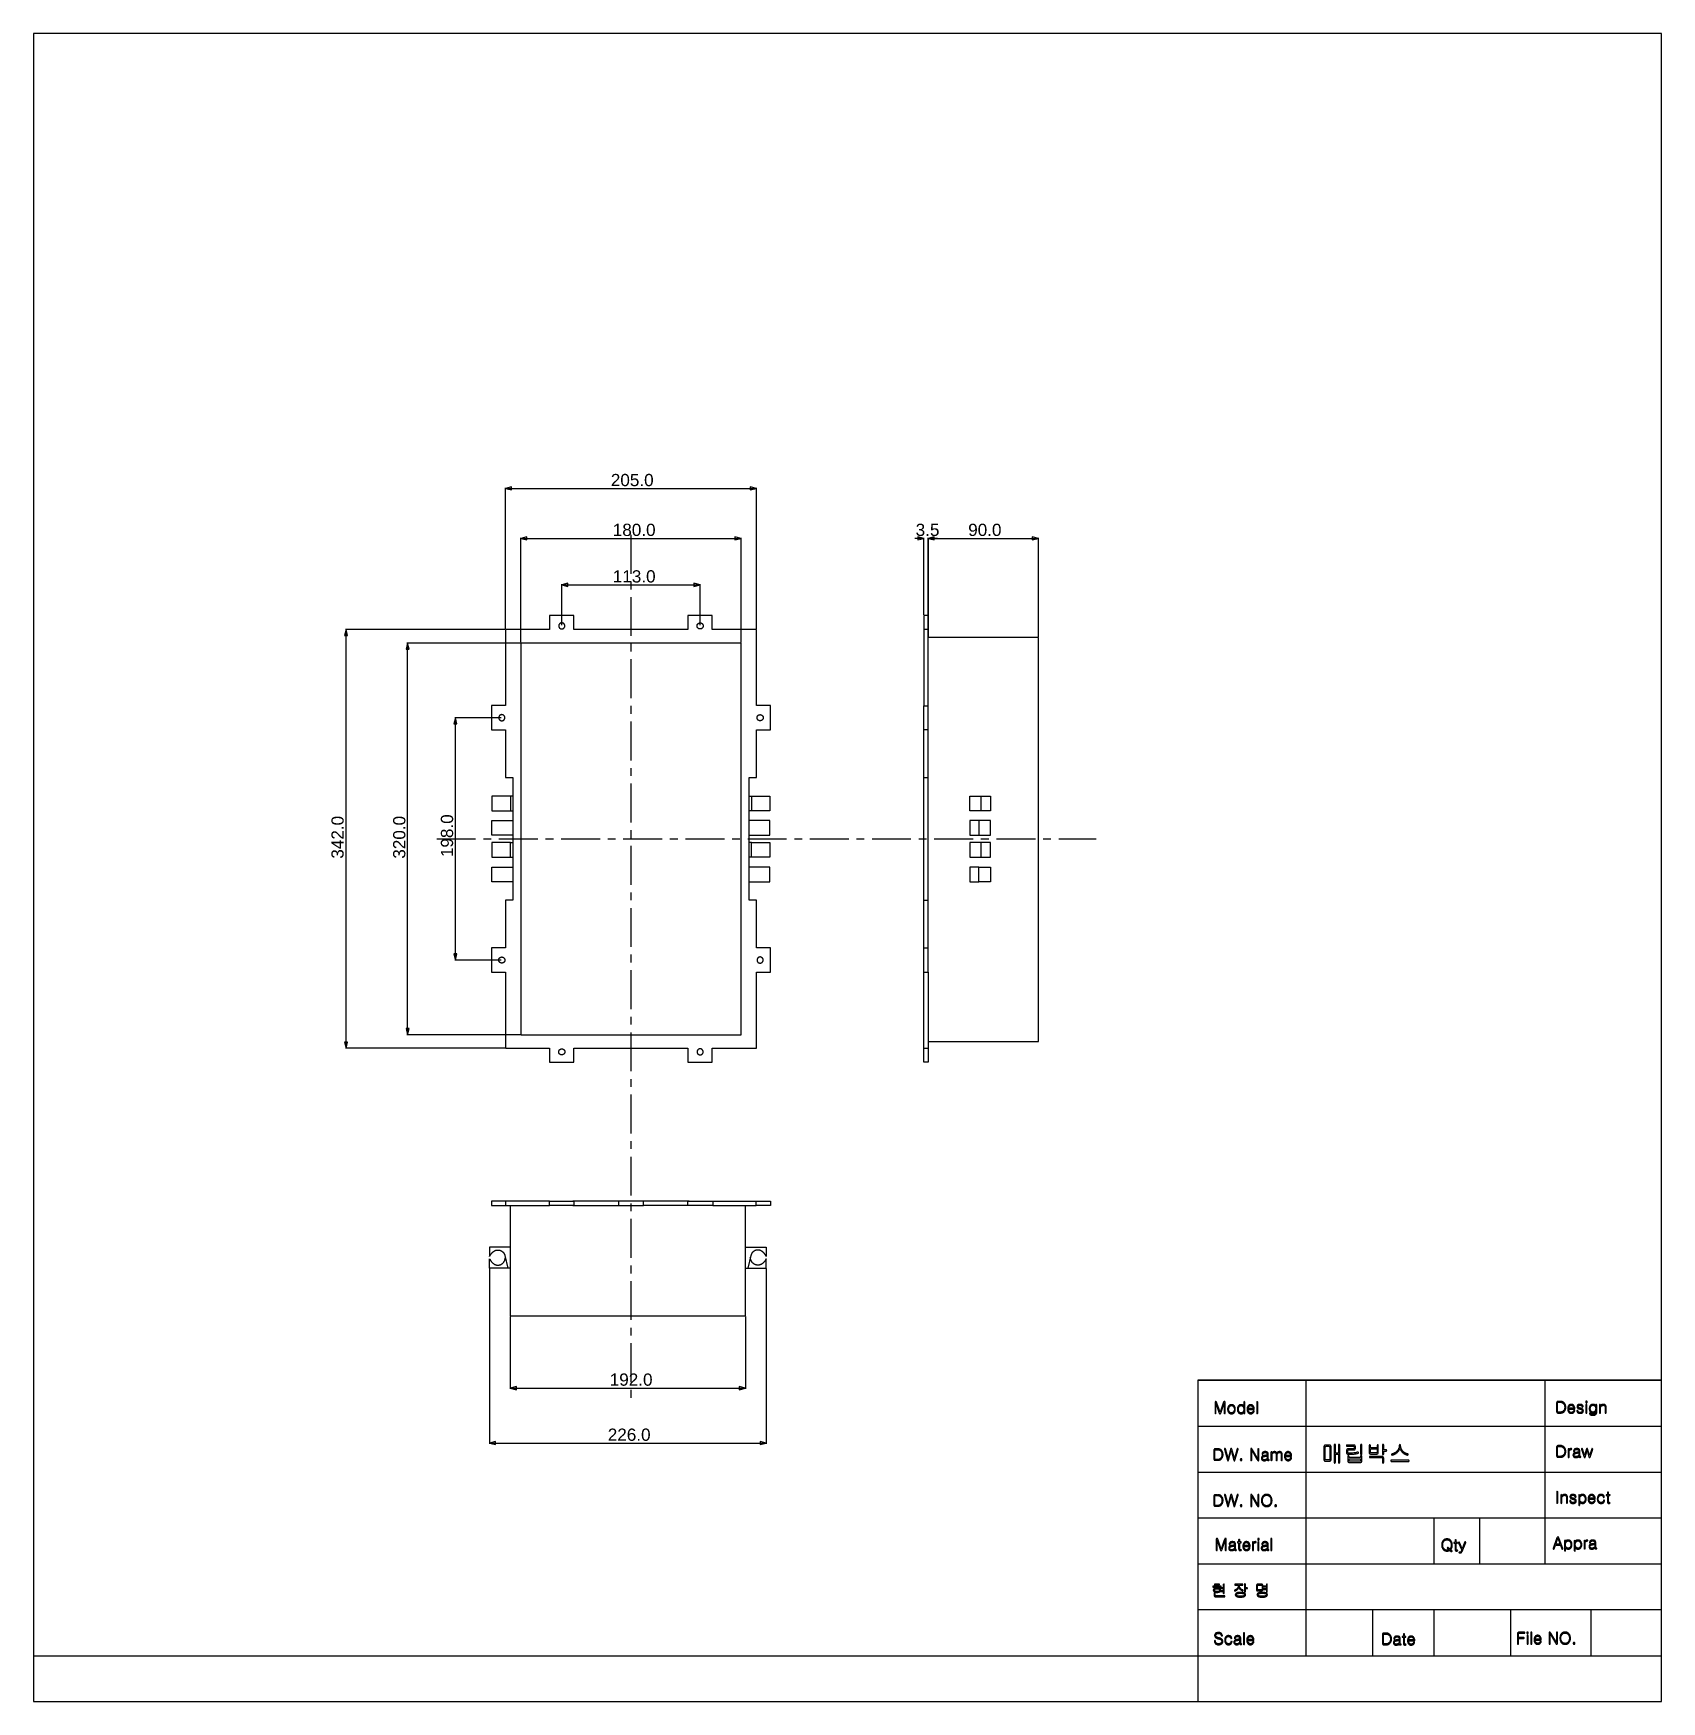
# Model space of a CAD drawing. Header units: millimetres. Extents: x 3033 to 5773, y 123 to 1487.
# Drawn here: x 4443 to 5773, y 124 to 1487 of the extents above; entities that cross this region are included whole.
import ezdxf

# ---------------------------------------------------------------- set-up
doc = ezdxf.new("R2010")
doc.units = ezdxf.units.MM
doc.header["$MEASUREMENT"] = 0
doc.linetypes.add('CENTER', pattern=[50.8, 31.75, -6.35, 6.35, -6.35])
for name, color, linetype in [('____', 5, 'Continuous'), ('CEN', 1, 'CENTER'), ('Default', 7, 'Continuous'), ('LAYER 01', 40, 'Continuous'), ('TEX', 70, 'Continuous')]:
    doc.layers.add(name, color=color, linetype=linetype)

msp = doc.modelspace()

# ---------------------------------------------------------------- texts
at = {"layer": 'Default', "char_height": 10, "attachment_point": 7, "line_spacing_factor": 0.963855}
for s, insert, width in [('\\fArial;205.0', (4914.8, 1116.9), 43.735), ('\\fArial;180.0', (4916.4, 1076.2), 42.651), ('\\fArial;3.5', (5163.8, 1076.2), 28.133), ('\\fArial;90.0', (5206.7, 1076.2), 35.843), ('\\fArial;113.0', (4916.4, 1038.2), 42.651), ('\\fArial;192.0', (4913.9, 382), 42.651), ('\\fArial;226.0', (4912.3, 337), 43.735)]:
    msp.add_mtext(s, dxfattribs=dict(at, insert=insert, width=width))
at = {"layer": 'Default', "char_height": 10, "attachment_point": 7, "rotation": 90, "line_spacing_factor": 0.963855}
for s, insert, width in [('\\fArial;342.0', (4696.7, 812.7), 43.554), ('\\fArial;320.0', (4747.1, 812.7), 43.554), ('\\fArial;198.0', (4786.1, 814), 42.651)]:
    msp.add_mtext(s, dxfattribs=dict(at, insert=insert, width=width))

# ---------------------------------------------------------------- linework, layer by layer
at = {"layer": '____'}
for p, q in [((5773.1, 1486.9), (4443.1, 1486.9)), ((4443.1, 1486.9), (4443.1, 124.1)), ((5773.1, 124.1), (5773.1, 1486.9)), ((5394.4, 386.6), (5773.1, 386.6)), ((5773.1, 386.6), (5394.4, 386.6)), ((5394.4, 386.6), (5394.4, 124.1)), ((4443.1, 124.1), (5773.1, 124.1))]:
    msp.add_line(p, q, dxfattribs=at)
at = {"layer": 'CEN'}
for p, q in [((4931.2, 1077.2), (4931.2, 369.3)), ((4772.6, 828.9), (5311.3, 828.9))]:
    msp.add_line(p, q, dxfattribs=at)
at = {"layer": 'Default'}
for p, q in [((4833.7, 1116.4), (4828.7, 1115.2)), ((4828.7, 1000.4), (4828.7, 1115.7)), ((4828.7, 1115.2), (5033.7, 1115.2)), ((4828.7, 1115.2), (4833.7, 1113.9)), ((4833.7, 1113.9), (4833.7, 1116.4)), ((5033.7, 1115.2), (5028.7, 1116.4)), ((5028.7, 1116.4), (5028.7, 1113.9)), ((5028.7, 1113.9), (5033.7, 1115.2)), ((5033.7, 1000.4), (5033.7, 1115.7)), ((4846.2, 1075.7), (4841.2, 1074.4)), ((4841.2, 989.4), (4841.2, 1074.9)), ((4841.2, 1074.4), (5021.2, 1074.4)), ((4841.2, 1074.4), (4846.2, 1073.2)), ((4846.2, 1073.2), (4846.2, 1075.7)), ((5021.2, 1074.4), (5016.2, 1075.7)), ((5016.2, 1075.7), (5016.2, 1073.2)), ((5016.2, 1073.2), (5021.2, 1074.4)), ((5021.2, 989.4), (5021.2, 1074.9)), ((5170.5, 1074.4), (5163, 1074.4)), ((5170.5, 1074.4), (5165.5, 1075.7)), ((5165.5, 1075.7), (5165.5, 1073.2)), ((5165.5, 1073.2), (5170.5, 1074.4)), ((5170.5, 1011.9), (5170.5, 1074.9)), ((5179, 1075.7), (5174, 1074.4)), ((5179, 1075.7), (5174, 1074.4)), ((5174, 1011.9), (5174, 1074.9)), ((5174, 1074.9), (5174, 993.9)), ((5181.5, 1074.4), (5174, 1074.4)), ((5174, 1074.4), (5264, 1074.4)), ((5174, 1074.4), (5179, 1073.2)), ((5174, 1074.4), (5179, 1073.2)), ((5179, 1073.2), (5179, 1075.7)), ((5179, 1073.2), (5179, 1075.7)), ((5264, 1074.4), (5259, 1075.7)), ((5259, 1075.7), (5259, 1073.2)), ((5259, 1073.2), (5264, 1074.4)), ((5264, 993.9), (5264, 1074.9)), ((4879.7, 1037.7), (4874.7, 1036.5)), ((4874.7, 1003.4), (4874.7, 1037)), ((4874.7, 1036.5), (4987.7, 1036.5)), ((4874.7, 1036.5), (4879.7, 1035.2)), ((4879.7, 1035.2), (4879.7, 1037.7)), ((4987.7, 1036.5), (4982.7, 1037.7)), ((4982.7, 1037.7), (4982.7, 1035.2)), ((4982.7, 1035.2), (4987.7, 1036.5)), ((4987.7, 1003.4), (4987.7, 1037)), ((4698.5, 999.9), (4697.2, 994.9)), ((4828.2, 999.9), (4698, 999.9)), ((4698.5, 657.9), (4698.5, 999.9)), ((4699.7, 994.9), (4698.5, 999.9)), ((4697.2, 994.9), (4699.7, 994.9)), ((4748.8, 988.9), (4747.6, 983.9)), ((4747.6, 983.9), (4750.1, 983.9)), ((4840.7, 988.9), (4748.3, 988.9)), ((4748.8, 668.9), (4748.8, 988.9)), ((4750.1, 983.9), (4748.8, 988.9)), ((4787.9, 927.9), (4786.6, 922.9)), ((4825.2, 927.9), (4787.4, 927.9)), ((4787.9, 729.9), (4787.9, 927.9)), ((4789.1, 922.9), (4787.9, 927.9)), ((4786.6, 922.9), (4789.1, 922.9)), ((4789.1, 734.9), (4786.6, 734.9)), ((4786.6, 734.9), (4787.9, 729.9)), ((4825.2, 729.9), (4787.4, 729.9)), ((4787.9, 729.9), (4789.1, 734.9)), ((4750.1, 673.9), (4747.6, 673.9)), ((4747.6, 673.9), (4748.8, 668.9)), ((4840.7, 668.9), (4748.3, 668.9)), ((4748.8, 668.9), (4750.1, 673.9)), ((4699.7, 662.9), (4697.2, 662.9)), ((4697.2, 662.9), (4698.5, 657.9)), ((4828.2, 657.9), (4698, 657.9)), ((4698.5, 657.9), (4699.7, 662.9)), ((4815.7, 477.8), (4815.7, 334.7)), ((5041.7, 477.8), (5041.7, 334.7)), ((4832.7, 438.8), (4832.7, 379.7)), ((5024.7, 438.8), (5024.7, 379.7)), ((4837.7, 381.4), (4832.7, 380.2)), ((4832.7, 380.2), (5024.7, 380.2)), ((4832.7, 380.2), (4837.7, 378.9)), ((4837.7, 378.9), (4837.7, 381.4)), ((5024.7, 380.2), (5019.7, 381.4)), ((5019.7, 381.4), (5019.7, 378.9)), ((5019.7, 378.9), (5024.7, 380.2)), ((4820.7, 336.5), (4815.7, 335.2)), ((4815.7, 335.2), (5041.7, 335.2)), ((4815.7, 335.2), (4820.7, 334)), ((4820.7, 334), (4820.7, 336.5)), ((5041.7, 335.2), (5036.7, 336.5)), ((5036.7, 336.5), (5036.7, 334)), ((5036.7, 334), (5041.7, 335.2))]:
    msp.add_line(p, q, dxfattribs=at)
at = {"layer": 'LAYER 01'}
for p, q in [((4884.7, 1011.4), (4864.7, 1011.4)), ((4864.7, 1011.4), (4864.7, 999.9)), ((4884.7, 999.9), (4884.7, 1011.4)), ((4997.7, 1011.4), (4977.7, 1011.4)), ((4977.7, 1011.4), (4977.7, 999.9)), ((4997.7, 999.9), (4997.7, 1011.4)), ((5174, 1011.4), (5170.5, 1011.4)), ((5170.5, 1011.4), (5170.5, 992.5)), ((5174, 992.5), (5174, 1011.4)), ((4864.7, 999.9), (4828.7, 999.9)), ((4828.7, 999.9), (4828.7, 937.9)), ((4872.3, 1003.3), (4872.2, 1003.2)), ((4872.2, 1003.2), (4872.2, 1003.1)), ((4872.2, 1003.1), (4872.2, 1003)), ((4872.2, 1003), (4872.2, 1002.9)), ((4872.2, 1002.9), (4872.2, 1002.8)), ((4872.2, 1002.8), (4872.2, 1002.7)), ((4872.2, 1002.7), (4872.2, 1002.6)), ((4872.2, 1002.6), (4872.2, 1002.6)), ((4872.2, 1002.6), (4872.3, 1002.5)), ((4872.4, 1003.7), (4872.3, 1003.6)), ((4872.3, 1003.6), (4872.3, 1003.5)), ((4872.3, 1003.5), (4872.3, 1003.4)), ((4872.3, 1003.4), (4872.3, 1003.3)), ((4872.3, 1003.3), (4872.3, 1003.3)), ((4872.3, 1002.5), (4872.3, 1002.4)), ((4872.3, 1002.4), (4872.3, 1002.3)), ((4872.3, 1002.3), (4872.3, 1002.2)), ((4872.3, 1002.2), (4872.3, 1002.1)), ((4872.3, 1002.1), (4872.4, 1002.1)), ((4872.5, 1003.9), (4872.4, 1003.8)), ((4872.4, 1003.8), (4872.4, 1003.8)), ((4872.4, 1003.8), (4872.4, 1003.7)), ((4872.4, 1002.1), (4872.4, 1002)), ((4872.4, 1002), (4872.4, 1001.9)), ((4872.4, 1001.9), (4872.5, 1001.8)), ((4872.6, 1004.1), (4872.5, 1004.1)), ((4872.5, 1004.1), (4872.5, 1004)), ((4872.5, 1004), (4872.5, 1003.9)), ((4872.5, 1001.8), (4872.5, 1001.7)), ((4872.5, 1001.7), (4872.5, 1001.7)), ((4872.5, 1001.7), (4872.6, 1001.6)), ((4872.7, 1004.3), (4872.6, 1004.2)), ((4872.6, 1004.2), (4872.6, 1004.1)), ((4872.6, 1001.6), (4872.6, 1001.5)), ((4872.6, 1001.5), (4872.7, 1001.4)), ((4872.8, 1004.4), (4872.7, 1004.4)), ((4872.7, 1004.4), (4872.7, 1004.3)), ((4872.7, 1001.4), (4872.7, 1001.4)), ((4872.7, 1001.4), (4872.8, 1001.3)), ((4872.9, 1004.6), (4872.8, 1004.5)), ((4872.8, 1004.5), (4872.8, 1004.4)), ((4872.8, 1001.3), (4872.8, 1001.2)), ((4872.8, 1001.2), (4872.9, 1001.2)), ((4873, 1004.6), (4872.9, 1004.6)), ((4872.9, 1001.2), (4873, 1001.1)), ((4873.1, 1004.7), (4873, 1004.7)), ((4873, 1004.7), (4873, 1004.6)), ((4873, 1001.1), (4873, 1001)), ((4873, 1001), (4873.1, 1001)), ((4873.2, 1004.9), (4873.1, 1004.8)), ((4873.1, 1004.8), (4873.1, 1004.7)), ((4873.1, 1001), (4873.1, 1000.9)), ((4873.1, 1000.9), (4873.2, 1000.9)), ((4873.3, 1004.9), (4873.2, 1004.9)), ((4873.2, 1000.9), (4873.3, 1000.8)), ((4873.4, 1005), (4873.3, 1004.9)), ((4873.3, 1000.8), (4873.4, 1000.8)), ((4873.5, 1005), (4873.4, 1005)), ((4873.4, 1005), (4873.4, 1005)), ((4873.4, 1000.8), (4873.4, 1000.7)), ((4873.4, 1000.7), (4873.5, 1000.7)), ((4873.6, 1005.1), (4873.5, 1005)), ((4873.5, 1000.7), (4873.6, 1000.6)), ((4873.7, 1005.1), (4873.6, 1005.1)), ((4873.6, 1000.6), (4873.7, 1000.6)), ((4873.8, 1005.2), (4873.7, 1005.2)), ((4873.7, 1005.2), (4873.7, 1005.1)), ((4873.7, 1000.6), (4873.7, 1000.6)), ((4873.7, 1000.6), (4873.8, 1000.5)), ((4873.9, 1005.2), (4873.8, 1005.2)), ((4873.8, 1000.5), (4873.9, 1000.5)), ((4874, 1005.3), (4873.9, 1005.2)), ((4873.9, 1000.5), (4874, 1000.5)), ((4874.1, 1005.3), (4874, 1005.3)), ((4874, 1000.5), (4874.1, 1000.5)), ((4874.2, 1005.3), (4874.1, 1005.3)), ((4874.1, 1005.3), (4874.1, 1005.3)), ((4874.1, 1000.5), (4874.1, 1000.4)), ((4874.1, 1000.4), (4874.2, 1000.4)), ((4874.3, 1005.3), (4874.2, 1005.3)), ((4874.2, 1000.4), (4874.3, 1000.4)), ((4874.4, 1005.3), (4874.3, 1005.3)), ((4874.3, 1000.4), (4874.4, 1000.4)), ((4874.5, 1005.4), (4874.4, 1005.3)), ((4874.4, 1000.4), (4874.5, 1000.4)), ((4874.6, 1005.4), (4874.5, 1005.4)), ((4874.5, 1000.4), (4874.6, 1000.4)), ((4874.7, 1005.4), (4874.6, 1005.4)), ((4874.6, 1000.4), (4874.7, 1000.4)), ((4874.8, 1005.4), (4874.7, 1005.4)), ((4874.7, 1005.4), (4874.7, 1005.4)), ((4874.7, 1000.4), (4874.7, 1000.4)), ((4874.7, 1000.4), (4874.8, 1000.4)), ((4874.9, 1005.4), (4874.8, 1005.4)), ((4874.8, 1000.4), (4874.9, 1000.4)), ((4875, 1005.3), (4874.9, 1005.4)), ((4874.9, 1000.4), (4875, 1000.4)), ((4875.1, 1005.3), (4875, 1005.3)), ((4875, 1000.4), (4875.1, 1000.4)), ((4875.2, 1005.3), (4875.1, 1005.3)), ((4875.1, 1000.4), (4875.2, 1000.4)), ((4875.3, 1005.3), (4875.2, 1005.3)), ((4875.2, 1000.4), (4875.3, 1000.4)), ((4875.4, 1005.3), (4875.3, 1005.3)), ((4875.3, 1000.4), (4875.4, 1000.4)), ((4875.5, 1005.2), (4875.4, 1005.3)), ((4875.4, 1005.3), (4875.4, 1005.3)), ((4875.4, 1000.4), (4875.4, 1000.5)), ((4875.4, 1000.5), (4875.5, 1000.5)), ((4875.6, 1005.2), (4875.5, 1005.2)), ((4875.5, 1000.5), (4875.6, 1000.5)), ((4875.7, 1005.2), (4875.6, 1005.2)), ((4875.6, 1000.5), (4875.7, 1000.6)), ((4875.8, 1005.1), (4875.7, 1005.2)), ((4875.7, 1000.6), (4875.8, 1000.6)), ((4875.9, 1005.1), (4875.8, 1005.1)), ((4875.8, 1005.1), (4875.8, 1005.1)), ((4875.8, 1000.6), (4875.9, 1000.7)), ((4875.8, 1000.6), (4875.8, 1000.6)), ((4876, 1005), (4875.9, 1005.1)), ((4875.9, 1000.7), (4876, 1000.7)), ((4876.1, 1005), (4876, 1005)), ((4876, 1000.7), (4876.1, 1000.8)), ((4876.1, 1004.9), (4876.1, 1005)), ((4876.2, 1004.9), (4876.1, 1004.9)), ((4876.1, 1000.8), (4876.2, 1000.9)), ((4876.1, 1000.8), (4876.1, 1000.8)), ((4876.3, 1004.8), (4876.2, 1004.9)), ((4876.2, 1000.9), (4876.3, 1000.9)), ((4876.4, 1004.7), (4876.3, 1004.8)), ((4876.3, 1004.8), (4876.3, 1004.8)), ((4876.3, 1000.9), (4876.3, 1001)), ((4876.3, 1001), (4876.4, 1001)), ((4876.5, 1004.7), (4876.4, 1004.7)), ((4876.4, 1001), (4876.5, 1001.1)), ((4876.5, 1004.6), (4876.5, 1004.7)), ((4876.6, 1004.5), (4876.5, 1004.6)), ((4876.5, 1001.1), (4876.6, 1001.2)), ((4876.5, 1001.1), (4876.5, 1001.1)), ((4876.7, 1004.4), (4876.6, 1004.5)), ((4876.6, 1004.5), (4876.6, 1004.5)), ((4876.6, 1001.2), (4876.6, 1001.3)), ((4876.6, 1001.3), (4876.7, 1001.3)), ((4876.8, 1004.3), (4876.7, 1004.4)), ((4876.7, 1001.3), (4876.8, 1001.4)), ((4876.9, 1004.2), (4876.8, 1004.3)), ((4876.8, 1004.3), (4876.8, 1004.3)), ((4876.8, 1001.4), (4876.8, 1001.5)), ((4876.8, 1001.5), (4876.9, 1001.5)), ((4876.9, 1004.1), (4876.9, 1004.2)), ((4876.9, 1004), (4876.9, 1004.1)), ((4877, 1004), (4876.9, 1004)), ((4876.9, 1001.7), (4877, 1001.8)), ((4876.9, 1001.6), (4876.9, 1001.7)), ((4876.9, 1001.5), (4876.9, 1001.6)), ((4877, 1003.9), (4877, 1004)), ((4877, 1003.8), (4877, 1003.9)), ((4877.1, 1003.7), (4877, 1003.8)), ((4877, 1001.9), (4877.1, 1002)), ((4877, 1001.8), (4877, 1001.9)), ((4877, 1001.9), (4877, 1001.9)), ((4877.1, 1003.6), (4877.1, 1003.7)), ((4877.2, 1003.5), (4877.1, 1003.6)), ((4877.1, 1003.6), (4877.1, 1003.6)), ((4877.1, 1002.2), (4877.2, 1002.3)), ((4877.1, 1002.1), (4877.1, 1002.2)), ((4877.1, 1002), (4877.1, 1002.1)), ((4877.2, 1003.4), (4877.2, 1003.5)), ((4877.2, 1003.3), (4877.2, 1003.4)), ((4877.2, 1003.2), (4877.2, 1003.3)), ((4877.2, 1003.1), (4877.2, 1003.2)), ((4877.2, 1003), (4877.2, 1003.1)), ((4877.2, 1002.9), (4877.2, 1003)), ((4877.2, 1003), (4877.2, 1003)), ((4877.2, 1002.8), (4877.2, 1002.9)), ((4877.2, 1002.7), (4877.2, 1002.8)), ((4877.2, 1002.6), (4877.2, 1002.7)), ((4877.2, 1002.5), (4877.2, 1002.6)), ((4877.2, 1002.4), (4877.2, 1002.5)), ((4877.2, 1002.3), (4877.2, 1002.4)), ((4877.2, 1002.3), (4877.2, 1002.3)), ((4977.7, 999.9), (4884.7, 999.9)), ((4985.2, 1003.1), (4985.3, 1003.2)), ((4985.2, 1003), (4985.2, 1003.1)), ((4985.2, 1002.9), (4985.2, 1003)), ((4985.2, 1003), (4985.2, 1003)), ((4985.2, 1002.8), (4985.2, 1002.9)), ((4985.2, 1002.7), (4985.2, 1002.8)), ((4985.2, 1002.6), (4985.2, 1002.7)), ((4985.3, 1002.5), (4985.2, 1002.6)), ((4985.3, 1003.6), (4985.4, 1003.7)), ((4985.3, 1003.5), (4985.3, 1003.6)), ((4985.3, 1003.6), (4985.3, 1003.6)), ((4985.3, 1003.4), (4985.3, 1003.5)), ((4985.3, 1003.3), (4985.3, 1003.4)), ((4985.3, 1003.2), (4985.3, 1003.3)), ((4985.3, 1002.4), (4985.3, 1002.5)), ((4985.3, 1002.3), (4985.3, 1002.4)), ((4985.3, 1002.2), (4985.3, 1002.3)), ((4985.3, 1002.3), (4985.3, 1002.3)), ((4985.3, 1002.1), (4985.3, 1002.2)), ((4985.4, 1002), (4985.3, 1002.1)), ((4985.4, 1003.9), (4985.5, 1004)), ((4985.4, 1003.8), (4985.4, 1003.9)), ((4985.4, 1003.7), (4985.4, 1003.8)), ((4985.4, 1001.9), (4985.4, 1002)), ((4985.5, 1001.8), (4985.4, 1001.9)), ((4985.4, 1001.9), (4985.4, 1001.9)), ((4985.5, 1004), (4985.6, 1004.1)), ((4985.5, 1004), (4985.5, 1004)), ((4985.5, 1001.7), (4985.5, 1001.8)), ((4985.6, 1001.6), (4985.5, 1001.7)), ((4985.6, 1004.2), (4985.7, 1004.3)), ((4985.6, 1004.1), (4985.6, 1004.2)), ((4985.6, 1001.5), (4985.6, 1001.6)), ((4985.7, 1001.5), (4985.6, 1001.5)), ((4985.7, 1004.3), (4985.8, 1004.4)), ((4985.7, 1004.3), (4985.7, 1004.3)), ((4985.7, 1001.4), (4985.7, 1001.5)), ((4985.8, 1001.3), (4985.7, 1001.4)), ((4985.8, 1004.4), (4985.8, 1004.5)), ((4985.8, 1004.5), (4985.9, 1004.5)), ((4985.9, 1001.2), (4985.8, 1001.3)), ((4985.8, 1001.3), (4985.8, 1001.3)), ((4985.9, 1004.6), (4986, 1004.7)), ((4985.9, 1004.5), (4985.9, 1004.6)), ((4985.9, 1001.1), (4985.9, 1001.2)), ((4986, 1001.1), (4985.9, 1001.1)), ((4986, 1004.7), (4986.1, 1004.8)), ((4986, 1004.7), (4986, 1004.7)), ((4986, 1001), (4986, 1001.1)), ((4986.1, 1001), (4986, 1001)), ((4986.1, 1004.8), (4986.2, 1004.8)), ((4986.2, 1000.9), (4986.1, 1001)), ((4986.2, 1004.8), (4986.2, 1004.9)), ((4986.2, 1004.9), (4986.3, 1004.9)), ((4986.3, 1000.8), (4986.2, 1000.9)), ((4986.2, 1000.9), (4986.2, 1000.9)), ((4986.3, 1004.9), (4986.4, 1005)), ((4986.4, 1000.8), (4986.3, 1000.8)), ((4986.4, 1005), (4986.5, 1005)), ((4986.5, 1000.7), (4986.4, 1000.8)), ((4986.5, 1005), (4986.5, 1005.1)), ((4986.5, 1005.1), (4986.6, 1005.1)), ((4986.6, 1000.6), (4986.5, 1000.7)), ((4986.5, 1000.7), (4986.5, 1000.7)), ((4986.6, 1005.1), (4986.7, 1005.1)), ((4986.7, 1000.6), (4986.6, 1000.6)), ((4986.7, 1005.1), (4986.8, 1005.2)), ((4986.8, 1000.6), (4986.7, 1000.6)), ((4986.8, 1005.2), (4986.9, 1005.2)), ((4986.9, 1000.5), (4986.8, 1000.6)), ((4986.9, 1005.2), (4987, 1005.3)), ((4986.9, 1005.2), (4986.9, 1005.2)), ((4987, 1000.5), (4986.9, 1000.5)), ((4986.9, 1000.5), (4986.9, 1000.5)), ((4987, 1005.3), (4987.1, 1005.3)), ((4987.1, 1000.4), (4987, 1000.5)), ((4987.1, 1005.3), (4987.2, 1005.3)), ((4987.2, 1000.4), (4987.1, 1000.4)), ((4987.2, 1005.3), (4987.3, 1005.3)), ((4987.3, 1000.4), (4987.2, 1000.4)), ((4987.3, 1005.3), (4987.4, 1005.3)), ((4987.4, 1000.4), (4987.3, 1000.4)), ((4987.4, 1005.3), (4987.5, 1005.4)), ((4987.4, 1005.3), (4987.4, 1005.3)), ((4987.5, 1000.4), (4987.4, 1000.4)), ((4987.4, 1000.4), (4987.4, 1000.4)), ((4987.5, 1005.4), (4987.6, 1005.4)), ((4987.6, 1000.4), (4987.5, 1000.4)), ((4987.6, 1005.4), (4987.7, 1005.4)), ((4987.7, 1000.4), (4987.6, 1000.4)), ((4987.7, 1005.4), (4987.8, 1005.4)), ((4987.8, 1000.4), (4987.7, 1000.4)), ((4987.8, 1005.4), (4987.9, 1005.4)), ((4987.9, 1000.4), (4987.8, 1000.4)), ((4987.9, 1005.4), (4988, 1005.4)), ((4988, 1000.4), (4987.9, 1000.4)), ((4988, 1005.4), (4988.1, 1005.3)), ((4988.1, 1000.4), (4988, 1000.4)), ((4988.1, 1005.3), (4988.1, 1005.3)), ((4988.1, 1005.3), (4988.2, 1005.3)), ((4988.2, 1000.4), (4988.1, 1000.4)), ((4988.1, 1000.4), (4988.1, 1000.4)), ((4988.2, 1005.3), (4988.3, 1005.3)), ((4988.3, 1000.4), (4988.2, 1000.4)), ((4988.3, 1005.3), (4988.4, 1005.3)), ((4988.4, 1000.5), (4988.3, 1000.4)), ((4988.4, 1005.3), (4988.5, 1005.3)), ((4988.5, 1000.5), (4988.4, 1000.5)), ((4988.5, 1005.3), (4988.6, 1005.2)), ((4988.6, 1000.5), (4988.5, 1000.5)), ((4988.6, 1005.2), (4988.6, 1005.2)), ((4988.6, 1005.2), (4988.7, 1005.2)), ((4988.7, 1000.6), (4988.6, 1000.5)), ((4988.6, 1000.5), (4988.6, 1000.5)), ((4988.7, 1005.2), (4988.8, 1005.1)), ((4988.8, 1000.6), (4988.7, 1000.6)), ((4988.8, 1005.1), (4988.9, 1005.1)), ((4988.9, 1000.6), (4988.8, 1000.6)), ((4988.9, 1005.1), (4989, 1005)), ((4989, 1000.7), (4988.9, 1000.6)), ((4989, 1005), (4989, 1005)), ((4989, 1005), (4989.1, 1005)), ((4989.1, 1000.8), (4989, 1000.7)), ((4989, 1000.7), (4989, 1000.7)), ((4989.1, 1005), (4989.2, 1004.9)), ((4989.2, 1000.8), (4989.1, 1000.8)), ((4989.2, 1004.9), (4989.2, 1004.9)), ((4989.2, 1004.9), (4989.3, 1004.8)), ((4989.3, 1000.9), (4989.2, 1000.9)), ((4989.2, 1000.9), (4989.2, 1000.8)), ((4989.3, 1004.8), (4989.4, 1004.7)), ((4989.4, 1001), (4989.3, 1000.9)), ((4989.4, 1004.7), (4989.4, 1004.7)), ((4989.4, 1004.7), (4989.5, 1004.6)), ((4989.5, 1001.1), (4989.4, 1001)), ((4989.4, 1001), (4989.4, 1001)), ((4989.5, 1004.6), (4989.6, 1004.6)), ((4989.6, 1001.2), (4989.5, 1001.1)), ((4989.6, 1004.6), (4989.6, 1004.5)), ((4989.6, 1004.5), (4989.7, 1004.4)), ((4989.7, 1001.3), (4989.6, 1001.2)), ((4989.6, 1001.2), (4989.6, 1001.2)), ((4989.7, 1004.4), (4989.7, 1004.4)), ((4989.7, 1004.4), (4989.8, 1004.3)), ((4989.8, 1001.4), (4989.7, 1001.4)), ((4989.7, 1001.4), (4989.7, 1001.3)), ((4989.8, 1004.3), (4989.8, 1004.2)), ((4989.8, 1004.2), (4989.9, 1004.1)), ((4989.9, 1001.6), (4989.8, 1001.5)), ((4989.8, 1001.5), (4989.8, 1001.4)), ((4989.9, 1004.1), (4989.9, 1004.1)), ((4989.9, 1004.1), (4990, 1004)), ((4990, 1001.7), (4989.9, 1001.7)), ((4989.9, 1001.7), (4989.9, 1001.6)), ((4990, 1004), (4990, 1003.9)), ((4990, 1003.9), (4990, 1003.8)), ((4990, 1003.8), (4990.1, 1003.8)), ((4990.1, 1002), (4990, 1001.9)), ((4990, 1001.9), (4990, 1001.8)), ((4990, 1001.8), (4990, 1001.7)), ((4990.1, 1003.8), (4990.1, 1003.7)), ((4990.1, 1003.7), (4990.1, 1003.6)), ((4990.1, 1003.6), (4990.1, 1003.5)), ((4990.1, 1003.5), (4990.2, 1003.4)), ((4990.2, 1002.3), (4990.1, 1002.2)), ((4990.1, 1002.2), (4990.1, 1002.1)), ((4990.1, 1002.1), (4990.1, 1002.1)), ((4990.1, 1002.1), (4990.1, 1002)), ((4990.2, 1003.4), (4990.2, 1003.3)), ((4990.2, 1003.3), (4990.2, 1003.3)), ((4990.2, 1003.3), (4990.2, 1003.2)), ((4990.2, 1003.2), (4990.2, 1003.1)), ((4990.2, 1003.1), (4990.2, 1003)), ((4990.2, 1003), (4990.2, 1002.9)), ((4990.2, 1002.9), (4990.2, 1002.8)), ((4990.2, 1002.8), (4990.2, 1002.7)), ((4990.2, 1002.7), (4990.2, 1002.6)), ((4990.2, 1002.6), (4990.2, 1002.6)), ((4990.2, 1002.6), (4990.2, 1002.5)), ((4990.2, 1002.5), (4990.2, 1002.4)), ((4990.2, 1002.4), (4990.2, 1002.3)), ((5033.7, 999.9), (4997.7, 999.9)), ((5033.7, 937.9), (5033.7, 999.9)), ((5174, 999.9), (5170.5, 999.9)), ((4841.2, 988.9), (4841.2, 668.9)), ((5021.2, 988.9), (4841.2, 988.9)), ((5021.2, 668.9), (5021.2, 988.9)), ((5170.5, 992.5), (5170.5, 937.7)), ((5264, 993.4), (5174, 993.4)), ((5174, 937.7), (5174, 992.5)), ((5264, 663.4), (5264, 993.4)), ((4828.7, 937.9), (4817.2, 937.9)), ((4817.2, 937.9), (4817.2, 917.9)), ((4823.3, 928.3), (4823.2, 928.2)), ((4823.2, 928.2), (4823.2, 928.1)), ((4823.2, 928.1), (4823.2, 928)), ((4823.2, 928), (4823.2, 927.9)), ((4823.2, 927.9), (4823.2, 927.8)), ((4823.2, 927.8), (4823.2, 927.7)), ((4823.2, 927.7), (4823.2, 927.6)), ((4823.2, 927.6), (4823.2, 927.6)), ((4823.2, 927.6), (4823.3, 927.5)), ((4823.4, 928.7), (4823.3, 928.6)), ((4823.3, 928.6), (4823.3, 928.5)), ((4823.3, 928.5), (4823.3, 928.4)), ((4823.3, 928.4), (4823.3, 928.3)), ((4823.3, 928.3), (4823.3, 928.3)), ((4823.3, 927.5), (4823.3, 927.4)), ((4823.3, 927.4), (4823.3, 927.3)), ((4823.3, 927.3), (4823.3, 927.2)), ((4823.3, 927.2), (4823.3, 927.1)), ((4823.3, 927.1), (4823.4, 927.1)), ((4823.5, 928.9), (4823.4, 928.8)), ((4823.4, 928.8), (4823.4, 928.8)), ((4823.4, 928.8), (4823.4, 928.7)), ((4823.4, 927.1), (4823.4, 927)), ((4823.4, 927), (4823.4, 926.9)), ((4823.4, 926.9), (4823.5, 926.8)), ((4823.6, 929.1), (4823.5, 929.1)), ((4823.5, 929.1), (4823.5, 929)), ((4823.5, 929), (4823.5, 928.9)), ((4823.5, 926.8), (4823.5, 926.7)), ((4823.7, 929.3), (4823.6, 929.2)), ((4823.6, 929.2), (4823.6, 929.1)), ((4823.8, 929.4), (4823.7, 929.4)), ((4823.7, 929.4), (4823.7, 929.3)), ((4823.9, 929.6), (4823.8, 929.5)), ((4823.8, 929.5), (4823.8, 929.4)), ((4824, 929.6), (4823.9, 929.6)), ((4824.1, 929.7), (4824, 929.7)), ((4824, 929.7), (4824, 929.6)), ((4824.2, 929.9), (4824.1, 929.8)), ((4824.1, 929.8), (4824.1, 929.7)), ((4824.3, 929.9), (4824.2, 929.9)), ((4824.4, 930), (4824.3, 929.9)), ((4824.5, 930), (4824.4, 930)), ((4824.4, 930), (4824.4, 930)), ((4824.6, 930.1), (4824.5, 930)), ((4824.7, 930.1), (4824.6, 930.1)), ((4824.8, 930.2), (4824.7, 930.2)), ((4824.7, 930.2), (4824.7, 930.1)), ((4824.9, 930.2), (4824.8, 930.2)), ((4825, 930.3), (4824.9, 930.2)), ((4825.1, 930.3), (4825, 930.3)), ((4825.2, 930.3), (4825.1, 930.3)), ((4825.1, 930.3), (4825.1, 930.3)), ((4825.3, 930.3), (4825.2, 930.3)), ((4825.4, 930.3), (4825.3, 930.3)), ((4825.5, 930.4), (4825.4, 930.3)), ((4825.6, 930.4), (4825.5, 930.4)), ((4825.7, 930.4), (4825.6, 930.4)), ((4825.8, 930.4), (4825.7, 930.4)), ((4825.7, 930.4), (4825.7, 930.4)), ((4825.9, 930.4), (4825.8, 930.4)), ((4826, 930.3), (4825.9, 930.4)), ((4826.1, 930.3), (4826, 930.3)), ((4826.2, 930.3), (4826.1, 930.3)), ((4826.3, 930.3), (4826.2, 930.3)), ((4826.4, 930.3), (4826.3, 930.3)), ((4826.5, 930.2), (4826.4, 930.3)), ((4826.4, 930.3), (4826.4, 930.3)), ((4826.6, 930.2), (4826.5, 930.2)), ((4826.7, 930.2), (4826.6, 930.2)), ((4826.8, 930.1), (4826.7, 930.2)), ((4826.9, 930.1), (4826.8, 930.1)), ((4826.8, 930.1), (4826.8, 930.1)), ((4827, 930), (4826.9, 930.1)), ((4827.1, 930), (4827, 930)), ((4827.1, 929.9), (4827.1, 930)), ((4827.2, 929.9), (4827.1, 929.9)), ((4827.3, 929.8), (4827.2, 929.9)), ((4827.4, 929.7), (4827.3, 929.8)), ((4827.3, 929.8), (4827.3, 929.8)), ((4827.5, 929.7), (4827.4, 929.7)), ((4827.5, 929.6), (4827.5, 929.7)), ((4827.6, 929.5), (4827.5, 929.6)), ((4827.7, 929.4), (4827.6, 929.5)), ((4827.6, 929.5), (4827.6, 929.5)), ((4827.8, 929.3), (4827.7, 929.4)), ((4827.9, 929.2), (4827.8, 929.3)), ((4827.8, 929.3), (4827.8, 929.3)), ((4827.9, 929.1), (4827.9, 929.2)), ((4827.9, 929), (4827.9, 929.1)), ((4828, 929), (4827.9, 929)), ((4827.9, 926.7), (4828, 926.8)), ((4828, 928.9), (4828, 929)), ((4828, 928.8), (4828, 928.9)), ((4828.1, 928.7), (4828, 928.8)), ((4828, 926.9), (4828.1, 927)), ((4828, 926.8), (4828, 926.9)), ((4828, 926.9), (4828, 926.9)), ((4828.1, 928.6), (4828.1, 928.7)), ((4828.2, 928.5), (4828.1, 928.6)), ((4828.1, 928.6), (4828.1, 928.6)), ((4828.1, 927.2), (4828.2, 927.3)), ((4828.1, 927.1), (4828.1, 927.2)), ((4828.1, 927), (4828.1, 927.1)), ((4828.2, 928.4), (4828.2, 928.5)), ((4828.2, 928.3), (4828.2, 928.4)), ((4828.2, 928.2), (4828.2, 928.3)), ((4828.2, 928.1), (4828.2, 928.2)), ((4828.2, 928), (4828.2, 928.1)), ((4828.2, 927.9), (4828.2, 928)), ((4828.2, 928), (4828.2, 928)), ((4828.2, 927.8), (4828.2, 927.9)), ((4828.2, 927.7), (4828.2, 927.8)), ((4828.2, 927.6), (4828.2, 927.7)), ((4828.2, 927.5), (4828.2, 927.6)), ((4828.2, 927.4), (4828.2, 927.5)), ((4828.2, 927.3), (4828.2, 927.4)), ((4828.2, 927.3), (4828.2, 927.3)), ((5045.2, 937.9), (5033.7, 937.9)), ((5034.2, 928.1), (5034.3, 928.2)), ((5034.2, 928), (5034.2, 928.1)), ((5034.2, 927.9), (5034.2, 928)), ((5034.2, 928), (5034.2, 928)), ((5034.2, 927.8), (5034.2, 927.9)), ((5034.2, 927.7), (5034.2, 927.8)), ((5034.2, 927.6), (5034.2, 927.7)), ((5034.3, 927.5), (5034.2, 927.6)), ((5034.3, 928.6), (5034.4, 928.7)), ((5034.3, 928.5), (5034.3, 928.6)), ((5034.3, 928.6), (5034.3, 928.6)), ((5034.3, 928.4), (5034.3, 928.5)), ((5034.3, 928.3), (5034.3, 928.4)), ((5034.3, 928.2), (5034.3, 928.3)), ((5034.3, 927.4), (5034.3, 927.5)), ((5034.3, 927.3), (5034.3, 927.4)), ((5034.3, 927.2), (5034.3, 927.3)), ((5034.3, 927.3), (5034.3, 927.3)), ((5034.3, 927.1), (5034.3, 927.2)), ((5034.4, 927), (5034.3, 927.1)), ((5034.4, 928.9), (5034.5, 929)), ((5034.4, 928.8), (5034.4, 928.9)), ((5034.4, 928.7), (5034.4, 928.8)), ((5034.4, 926.9), (5034.4, 927)), ((5034.5, 926.8), (5034.4, 926.9)), ((5034.4, 926.9), (5034.4, 926.9)), ((5034.5, 929), (5034.6, 929.1)), ((5034.5, 929), (5034.5, 929)), ((5034.5, 926.7), (5034.5, 926.8)), ((5034.6, 929.2), (5034.7, 929.3)), ((5034.6, 929.1), (5034.6, 929.2)), ((5034.7, 929.3), (5034.8, 929.4)), ((5034.7, 929.3), (5034.7, 929.3)), ((5034.8, 929.4), (5034.8, 929.5)), ((5034.8, 929.5), (5034.9, 929.5)), ((5034.9, 929.6), (5035, 929.7)), ((5034.9, 929.5), (5034.9, 929.6)), ((5035, 929.7), (5035.1, 929.8)), ((5035, 929.7), (5035, 929.7)), ((5035.1, 929.8), (5035.2, 929.8)), ((5035.2, 929.8), (5035.2, 929.9)), ((5035.2, 929.9), (5035.3, 929.9)), ((5035.3, 929.9), (5035.4, 930)), ((5035.4, 930), (5035.5, 930)), ((5035.5, 930), (5035.5, 930.1)), ((5035.5, 930.1), (5035.6, 930.1)), ((5035.6, 930.1), (5035.7, 930.1)), ((5035.7, 930.1), (5035.8, 930.2)), ((5035.8, 930.2), (5035.9, 930.2)), ((5035.9, 930.2), (5036, 930.3)), ((5035.9, 930.2), (5035.9, 930.2)), ((5036, 930.3), (5036.1, 930.3)), ((5036.1, 930.3), (5036.2, 930.3)), ((5036.2, 930.3), (5036.3, 930.3)), ((5036.3, 930.3), (5036.4, 930.3)), ((5036.4, 930.3), (5036.5, 930.4)), ((5036.4, 930.3), (5036.4, 930.3)), ((5036.5, 930.4), (5036.6, 930.4)), ((5036.6, 930.4), (5036.7, 930.4)), ((5036.7, 930.4), (5036.8, 930.4)), ((5036.8, 930.4), (5036.9, 930.4)), ((5036.9, 930.4), (5037, 930.4)), ((5037, 930.4), (5037.1, 930.3)), ((5037.1, 930.3), (5037.1, 930.3)), ((5037.1, 930.3), (5037.2, 930.3)), ((5037.2, 930.3), (5037.3, 930.3)), ((5037.3, 930.3), (5037.4, 930.3)), ((5037.4, 930.3), (5037.5, 930.3)), ((5037.5, 930.3), (5037.6, 930.2)), ((5037.6, 930.2), (5037.6, 930.2)), ((5037.6, 930.2), (5037.7, 930.2)), ((5037.7, 930.2), (5037.8, 930.1)), ((5037.8, 930.1), (5037.9, 930.1)), ((5037.9, 930.1), (5038, 930)), ((5038, 930), (5038, 930)), ((5038, 930), (5038.1, 930)), ((5038.1, 930), (5038.2, 929.9)), ((5038.2, 929.9), (5038.2, 929.9)), ((5038.2, 929.9), (5038.3, 929.8)), ((5038.3, 929.8), (5038.4, 929.7)), ((5038.4, 929.7), (5038.4, 929.7)), ((5038.4, 929.7), (5038.5, 929.6)), ((5038.5, 929.6), (5038.6, 929.6)), ((5038.6, 929.6), (5038.6, 929.5)), ((5038.6, 929.5), (5038.7, 929.4)), ((5038.7, 929.4), (5038.7, 929.4)), ((5038.7, 929.4), (5038.8, 929.3)), ((5038.8, 929.3), (5038.8, 929.2)), ((5038.8, 929.2), (5038.9, 929.1)), ((5038.9, 929.1), (5038.9, 929.1)), ((5038.9, 929.1), (5039, 929)), ((5039, 929), (5039, 928.9)), ((5039, 928.9), (5039, 928.8)), ((5039, 928.8), (5039.1, 928.8)), ((5039.1, 927), (5039, 926.9)), ((5039, 926.9), (5039, 926.8)), ((5039, 926.8), (5039, 926.7)), ((5039.1, 928.8), (5039.1, 928.7)), ((5039.1, 928.7), (5039.1, 928.6)), ((5039.1, 928.6), (5039.1, 928.5)), ((5039.1, 928.5), (5039.2, 928.4)), ((5039.2, 927.3), (5039.1, 927.2)), ((5039.1, 927.2), (5039.1, 927.1)), ((5039.1, 927.1), (5039.1, 927.1)), ((5039.1, 927.1), (5039.1, 927)), ((5039.2, 928.4), (5039.2, 928.3)), ((5039.2, 928.3), (5039.2, 928.3)), ((5039.2, 928.3), (5039.2, 928.2)), ((5039.2, 928.2), (5039.2, 928.1)), ((5039.2, 928.1), (5039.2, 928)), ((5039.2, 928), (5039.2, 927.9)), ((5039.2, 927.9), (5039.2, 927.8)), ((5039.2, 927.8), (5039.2, 927.7)), ((5039.2, 927.7), (5039.2, 927.6)), ((5039.2, 927.6), (5039.2, 927.6)), ((5039.2, 927.6), (5039.2, 927.5)), ((5039.2, 927.5), (5039.2, 927.4)), ((5039.2, 927.4), (5039.2, 927.3)), ((5045.2, 917.9), (5045.2, 937.9)), ((5170.5, 905), (5170.5, 937.7)), ((5170.5, 937.7), (5174, 937.7)), ((5174, 905), (5174, 937.7)), ((4817.2, 917.9), (4828.7, 917.9)), ((4823.5, 926.7), (4823.5, 926.7)), ((4823.5, 926.7), (4823.6, 926.6)), ((4823.6, 926.6), (4823.6, 926.5)), ((4823.6, 926.5), (4823.7, 926.4)), ((4823.7, 926.4), (4823.7, 926.4)), ((4823.7, 926.4), (4823.8, 926.3)), ((4823.8, 926.3), (4823.8, 926.2)), ((4823.8, 926.2), (4823.9, 926.2)), ((4823.9, 926.2), (4824, 926.1)), ((4824, 926.1), (4824, 926)), ((4824, 926), (4824.1, 926)), ((4824.1, 926), (4824.1, 925.9)), ((4824.1, 925.9), (4824.2, 925.9)), ((4824.2, 925.9), (4824.3, 925.8)), ((4824.3, 925.8), (4824.4, 925.8)), ((4824.4, 925.8), (4824.4, 925.7)), ((4824.4, 925.7), (4824.5, 925.7)), ((4824.5, 925.7), (4824.6, 925.6)), ((4824.6, 925.6), (4824.7, 925.6)), ((4824.7, 925.6), (4824.7, 925.6)), ((4824.7, 925.6), (4824.8, 925.5)), ((4824.8, 925.5), (4824.9, 925.5)), ((4824.9, 925.5), (4825, 925.5)), ((4825, 925.5), (4825.1, 925.5)), ((4825.1, 925.5), (4825.1, 925.4)), ((4825.1, 925.4), (4825.2, 925.4)), ((4825.2, 925.4), (4825.3, 925.4)), ((4825.3, 925.4), (4825.4, 925.4)), ((4825.4, 925.4), (4825.5, 925.4)), ((4825.5, 925.4), (4825.6, 925.4)), ((4825.6, 925.4), (4825.7, 925.4)), ((4825.7, 925.4), (4825.7, 925.4)), ((4825.7, 925.4), (4825.8, 925.4)), ((4825.8, 925.4), (4825.9, 925.4)), ((4825.9, 925.4), (4826, 925.4)), ((4826, 925.4), (4826.1, 925.4)), ((4826.1, 925.4), (4826.2, 925.4)), ((4826.2, 925.4), (4826.3, 925.4)), ((4826.3, 925.4), (4826.4, 925.4)), ((4826.4, 925.4), (4826.4, 925.5)), ((4826.4, 925.5), (4826.5, 925.5)), ((4826.5, 925.5), (4826.6, 925.5)), ((4826.6, 925.5), (4826.7, 925.6)), ((4826.7, 925.6), (4826.8, 925.6)), ((4826.8, 925.6), (4826.9, 925.7)), ((4826.8, 925.6), (4826.8, 925.6)), ((4826.9, 925.7), (4827, 925.7)), ((4827, 925.7), (4827.1, 925.8)), ((4827.1, 925.8), (4827.2, 925.9)), ((4827.1, 925.8), (4827.1, 925.8)), ((4827.2, 925.9), (4827.3, 925.9)), ((4827.3, 925.9), (4827.3, 926)), ((4827.3, 926), (4827.4, 926)), ((4827.4, 926), (4827.5, 926.1)), ((4827.5, 926.1), (4827.6, 926.2)), ((4827.5, 926.1), (4827.5, 926.1)), ((4827.6, 926.2), (4827.6, 926.3)), ((4827.6, 926.3), (4827.7, 926.3)), ((4827.7, 926.3), (4827.8, 926.4)), ((4827.8, 926.4), (4827.8, 926.5)), ((4827.8, 926.5), (4827.9, 926.5)), ((4827.9, 926.6), (4827.9, 926.7)), ((4827.9, 926.5), (4827.9, 926.6)), ((4828.7, 917.9), (4828.7, 878.9)), ((5033.7, 878.9), (5033.7, 917.9)), ((5033.7, 917.9), (5045.2, 917.9)), ((5034.6, 926.6), (5034.5, 926.7)), ((5034.6, 926.5), (5034.6, 926.6)), ((5034.7, 926.5), (5034.6, 926.5)), ((5034.7, 926.4), (5034.7, 926.5)), ((5034.8, 926.3), (5034.7, 926.4)), ((5034.9, 926.2), (5034.8, 926.3)), ((5034.8, 926.3), (5034.8, 926.3)), ((5034.9, 926.1), (5034.9, 926.2)), ((5035, 926.1), (5034.9, 926.1)), ((5035, 926), (5035, 926.1)), ((5035.1, 926), (5035, 926)), ((5035.2, 925.9), (5035.1, 926)), ((5035.3, 925.8), (5035.2, 925.9)), ((5035.2, 925.9), (5035.2, 925.9)), ((5035.4, 925.8), (5035.3, 925.8)), ((5035.5, 925.7), (5035.4, 925.8)), ((5035.6, 925.6), (5035.5, 925.7)), ((5035.5, 925.7), (5035.5, 925.7)), ((5035.7, 925.6), (5035.6, 925.6)), ((5035.8, 925.6), (5035.7, 925.6)), ((5035.9, 925.5), (5035.8, 925.6)), ((5036, 925.5), (5035.9, 925.5)), ((5035.9, 925.5), (5035.9, 925.5)), ((5036.1, 925.4), (5036, 925.5)), ((5036.2, 925.4), (5036.1, 925.4)), ((5036.3, 925.4), (5036.2, 925.4)), ((5036.4, 925.4), (5036.3, 925.4)), ((5036.5, 925.4), (5036.4, 925.4)), ((5036.4, 925.4), (5036.4, 925.4)), ((5036.6, 925.4), (5036.5, 925.4)), ((5036.7, 925.4), (5036.6, 925.4)), ((5036.8, 925.4), (5036.7, 925.4)), ((5036.9, 925.4), (5036.8, 925.4)), ((5037, 925.4), (5036.9, 925.4)), ((5037.1, 925.4), (5037, 925.4)), ((5037.2, 925.4), (5037.1, 925.4)), ((5037.1, 925.4), (5037.1, 925.4)), ((5037.3, 925.4), (5037.2, 925.4)), ((5037.4, 925.5), (5037.3, 925.4)), ((5037.5, 925.5), (5037.4, 925.5)), ((5037.6, 925.5), (5037.5, 925.5)), ((5037.7, 925.6), (5037.6, 925.5)), ((5037.6, 925.5), (5037.6, 925.5)), ((5037.8, 925.6), (5037.7, 925.6)), ((5037.9, 925.6), (5037.8, 925.6)), ((5038, 925.7), (5037.9, 925.6)), ((5038.1, 925.8), (5038, 925.7)), ((5038, 925.7), (5038, 925.7)), ((5038.2, 925.8), (5038.1, 925.8)), ((5038.3, 925.9), (5038.2, 925.9)), ((5038.2, 925.9), (5038.2, 925.8)), ((5038.4, 926), (5038.3, 925.9)), ((5038.5, 926.1), (5038.4, 926)), ((5038.4, 926), (5038.4, 926)), ((5038.6, 926.2), (5038.5, 926.1)), ((5038.7, 926.3), (5038.6, 926.2)), ((5038.6, 926.2), (5038.6, 926.2)), ((5038.8, 926.4), (5038.7, 926.4)), ((5038.7, 926.4), (5038.7, 926.3)), ((5038.9, 926.6), (5038.8, 926.5)), ((5038.8, 926.5), (5038.8, 926.4)), ((5039, 926.7), (5038.9, 926.7)), ((5038.9, 926.7), (5038.9, 926.6)), ((5174, 917.9), (5170.5, 917.9)), ((5170.5, 752.8), (5170.5, 905)), ((5174, 752.8), (5174, 905)), ((4828.7, 878.9), (4834.7, 878.9)), ((4834.7, 878.9), (4834.7, 778.9)), ((5027.7, 778.9), (5027.7, 878.9)), ((5027.7, 878.9), (5033.7, 878.9)), ((5170.5, 878.9), (5174, 878.9)), ((4832.8, 863.9), (4817.7, 863.9)), ((4817.7, 863.9), (4817.7, 851.9)), ((4834.7, 863.9), (4832.8, 863.9)), ((4832.8, 863.9), (4832.8, 851.9)), ((5027.7, 863.9), (5029.6, 863.9)), ((5029.6, 863.9), (5029.6, 851.9)), ((5029.6, 863.9), (5044.7, 863.9)), ((5044.7, 863.9), (5044.7, 851.9)), ((5208, 863.9), (5217.4, 863.9)), ((5208, 851.9), (5208, 863.9)), ((5217.4, 851.9), (5217.4, 863.9)), ((5217.4, 863.9), (5225, 863.9)), ((5225, 863.9), (5225, 851.9)), ((4817.7, 851.9), (4832.8, 851.9)), ((4832.8, 851.9), (4834.7, 851.9)), ((5029.6, 851.9), (5027.7, 851.9)), ((5044.7, 851.9), (5029.6, 851.9)), ((5217.4, 851.9), (5208, 851.9)), ((5225, 851.9), (5217.4, 851.9)), ((4817.7, 831.9), (4817.7, 843.9)), ((4817.7, 843.9), (4834.7, 843.9)), ((4834.7, 831.9), (4817.7, 831.9)), ((5044.7, 843.9), (5027.7, 843.9)), ((5027.7, 831.9), (5044.7, 831.9)), ((5044.7, 831.9), (5044.7, 843.9)), ((5215.5, 843.9), (5208, 843.9)), ((5208, 843.9), (5208, 831.9)), ((5208, 831.9), (5215.5, 831.9)), ((5215.5, 843.9), (5215.5, 831.9)), ((5225, 843.9), (5215.5, 843.9)), ((5215.5, 831.9), (5225, 831.9)), ((5225, 831.9), (5225, 843.9)), ((4832.8, 825.9), (4817.7, 825.9)), ((4817.7, 825.9), (4817.7, 813.9)), ((4832.8, 825.9), (4834.7, 825.9)), ((4832.8, 813.9), (4832.8, 825.9)), ((5029.6, 825.9), (5027.7, 825.9)), ((5029.6, 825.9), (5044.7, 825.9)), ((5029.6, 813.9), (5029.6, 825.9)), ((5044.7, 825.9), (5044.7, 813.9)), ((5217.4, 825.9), (5208, 825.9)), ((5208, 825.9), (5208, 813.9)), ((5225, 825.9), (5217.4, 825.9)), ((5217.4, 825.9), (5217.4, 825.9)), ((5217.4, 813.9), (5217.4, 825.9)), ((5225, 813.9), (5225, 825.9)), ((4817.7, 813.9), (4832.8, 813.9)), ((4817.7, 793.9), (4817.7, 805.9)), ((4817.7, 805.9), (4834.7, 805.9)), ((4832.8, 813.9), (4834.7, 813.9)), ((5029.6, 813.9), (5027.7, 813.9)), ((5044.7, 805.9), (5027.7, 805.9)), ((5044.7, 813.9), (5029.6, 813.9)), ((5044.7, 793.9), (5044.7, 805.9)), ((5208, 813.9), (5217.4, 813.9)), ((5215.5, 805.9), (5208, 805.9)), ((5208, 805.9), (5208, 793.9)), ((5215.5, 793.9), (5215.5, 805.9)), ((5215.5, 805.9), (5225, 805.9)), ((5217.4, 813.9), (5225, 813.9)), ((5225, 805.9), (5225, 793.9)), ((4834.7, 793.9), (4817.7, 793.9)), ((5027.7, 793.9), (5044.7, 793.9)), ((5208, 793.9), (5215.5, 793.9)), ((5225, 793.9), (5215.5, 793.9)), ((4834.7, 778.9), (4828.7, 778.9)), ((4828.7, 778.9), (4828.7, 739.9)), ((5033.7, 778.9), (5027.7, 778.9)), ((5033.7, 739.9), (5033.7, 778.9)), ((5170.5, 778.9), (5174, 778.9)), ((5170.5, 720), (5170.5, 752.8)), ((5174, 720), (5174, 752.8)), ((4828.7, 739.9), (4817.2, 739.9)), ((4817.2, 739.9), (4817.2, 719.9)), ((5045.2, 739.9), (5033.7, 739.9)), ((5045.2, 719.9), (5045.2, 739.9)), ((5170.5, 739.9), (5174, 739.9)), ((4823.2, 730.2), (4823.3, 730.3)), ((4823.2, 730.1), (4823.2, 730.2)), ((4823.2, 730), (4823.2, 730.1)), ((4823.2, 729.9), (4823.2, 730)), ((4823.2, 729.8), (4823.2, 729.9)), ((4823.2, 729.7), (4823.2, 729.8)), ((4823.2, 729.6), (4823.2, 729.7)), ((4823.3, 729.5), (4823.2, 729.6)), ((4823.2, 729.6), (4823.2, 729.6)), ((4823.3, 730.6), (4823.4, 730.7)), ((4823.3, 730.5), (4823.3, 730.6)), ((4823.3, 730.4), (4823.3, 730.5)), ((4823.3, 730.3), (4823.3, 730.4)), ((4823.3, 730.3), (4823.3, 730.3)), ((4823.3, 729.4), (4823.3, 729.5)), ((4823.3, 729.3), (4823.3, 729.4)), ((4823.3, 729.2), (4823.3, 729.3)), ((4823.3, 729.1), (4823.3, 729.2)), ((4823.4, 729.1), (4823.3, 729.1)), ((4823.4, 730.8), (4823.5, 730.9)), ((4823.4, 730.7), (4823.4, 730.8)), ((4823.4, 730.8), (4823.4, 730.8)), ((4823.4, 729), (4823.4, 729.1)), ((4823.4, 728.9), (4823.4, 729)), ((4823.5, 728.8), (4823.4, 728.9)), ((4823.5, 731), (4823.5, 731.1)), ((4823.5, 731.1), (4823.6, 731.1)), ((4823.5, 730.9), (4823.5, 731)), ((4823.5, 728.7), (4823.5, 728.8)), ((4823.6, 728.6), (4823.5, 728.7)), ((4823.5, 728.7), (4823.5, 728.7)), ((4823.6, 731.2), (4823.7, 731.3)), ((4823.6, 731.1), (4823.6, 731.2)), ((4823.6, 728.5), (4823.6, 728.6)), ((4823.7, 728.4), (4823.6, 728.5)), ((4823.7, 731.3), (4823.7, 731.4)), ((4823.7, 731.4), (4823.8, 731.4)), ((4823.8, 728.3), (4823.7, 728.4)), ((4823.7, 728.4), (4823.7, 728.4)), ((4823.8, 731.5), (4823.9, 731.6)), ((4823.8, 731.4), (4823.8, 731.5)), ((4823.8, 728.2), (4823.8, 728.3)), ((4823.9, 728.2), (4823.8, 728.2)), ((4823.9, 731.6), (4824, 731.6)), ((4824, 728.1), (4823.9, 728.2)), ((4824, 731.6), (4824, 731.7)), ((4824, 731.7), (4824.1, 731.7)), ((4824, 728), (4824, 728.1)), ((4824.1, 728), (4824, 728)), ((4824.1, 731.8), (4824.2, 731.9)), ((4824.1, 731.7), (4824.1, 731.8)), ((4824.1, 727.9), (4824.1, 728)), ((4824.2, 727.9), (4824.1, 727.9)), ((4824.2, 731.9), (4824.3, 731.9)), ((4824.3, 727.8), (4824.2, 727.9)), ((4824.3, 731.9), (4824.4, 732)), ((4824.4, 727.8), (4824.3, 727.8)), ((4824.4, 732), (4824.4, 732)), ((4824.4, 732), (4824.5, 732)), ((4824.4, 727.7), (4824.4, 727.8)), ((4824.5, 727.7), (4824.4, 727.7)), ((4824.5, 732), (4824.6, 732.1)), ((4824.6, 727.6), (4824.5, 727.7)), ((4824.6, 732.1), (4824.7, 732.1)), ((4824.7, 727.6), (4824.6, 727.6)), ((4824.7, 732.1), (4824.7, 732.2)), ((4824.7, 732.2), (4824.8, 732.2)), ((4824.8, 727.5), (4824.7, 727.6)), ((4824.7, 727.6), (4824.7, 727.6)), ((4824.8, 732.2), (4824.9, 732.2)), ((4824.9, 727.5), (4824.8, 727.5)), ((4824.9, 732.2), (4825, 732.3)), ((4825, 727.5), (4824.9, 727.5)), ((4825, 732.3), (4825.1, 732.3)), ((4825.1, 727.5), (4825, 727.5)), ((4825.1, 732.3), (4825.1, 732.3)), ((4825.1, 732.3), (4825.2, 732.3)), ((4825.1, 727.4), (4825.1, 727.5)), ((4825.2, 727.4), (4825.1, 727.4)), ((4825.2, 732.3), (4825.3, 732.3)), ((4825.3, 727.4), (4825.2, 727.4)), ((4825.3, 732.3), (4825.4, 732.3)), ((4825.4, 727.4), (4825.3, 727.4)), ((4825.4, 732.3), (4825.5, 732.4)), ((4825.5, 727.4), (4825.4, 727.4)), ((4825.5, 732.4), (4825.6, 732.4)), ((4825.6, 727.4), (4825.5, 727.4)), ((4825.6, 732.4), (4825.7, 732.4)), ((4825.7, 727.4), (4825.6, 727.4)), ((4825.7, 732.4), (4825.7, 732.4)), ((4825.7, 732.4), (4825.8, 732.4)), ((4825.8, 727.4), (4825.7, 727.4)), ((4825.7, 727.4), (4825.7, 727.4)), ((4825.8, 732.4), (4825.9, 732.4)), ((4825.9, 727.4), (4825.8, 727.4)), ((4825.9, 732.4), (4826, 732.3)), ((4826, 727.4), (4825.9, 727.4)), ((4826, 732.3), (4826.1, 732.3)), ((4826.1, 727.4), (4826, 727.4)), ((4826.1, 732.3), (4826.2, 732.3)), ((4826.2, 727.4), (4826.1, 727.4)), ((4826.2, 732.3), (4826.3, 732.3)), ((4826.3, 727.4), (4826.2, 727.4)), ((4826.3, 732.3), (4826.4, 732.3)), ((4826.4, 727.4), (4826.3, 727.4)), ((4826.4, 732.3), (4826.4, 732.3)), ((4826.4, 732.3), (4826.5, 732.2)), ((4826.5, 727.5), (4826.4, 727.5)), ((4826.4, 727.5), (4826.4, 727.4)), ((4826.5, 732.2), (4826.6, 732.2)), ((4826.6, 727.5), (4826.5, 727.5)), ((4826.6, 732.2), (4826.7, 732.2)), ((4826.7, 727.6), (4826.6, 727.5)), ((4826.7, 732.2), (4826.8, 732.1)), ((4826.8, 727.6), (4826.7, 727.6)), ((4826.8, 732.1), (4826.8, 732.1)), ((4826.8, 732.1), (4826.9, 732.1)), ((4826.9, 727.7), (4826.8, 727.6)), ((4826.8, 727.6), (4826.8, 727.6)), ((4826.9, 732.1), (4827, 732)), ((4827, 727.7), (4826.9, 727.7)), ((4827, 732), (4827.1, 732)), ((4827.1, 727.8), (4827, 727.7)), ((4827.1, 732), (4827.1, 731.9)), ((4827.1, 731.9), (4827.2, 731.9)), ((4827.2, 727.9), (4827.1, 727.8)), ((4827.1, 727.8), (4827.1, 727.8)), ((4827.2, 731.9), (4827.3, 731.8)), ((4827.3, 727.9), (4827.2, 727.9)), ((4827.3, 731.8), (4827.3, 731.8)), ((4827.3, 731.8), (4827.4, 731.7)), ((4827.4, 728), (4827.3, 728)), ((4827.3, 728), (4827.3, 727.9)), ((4827.4, 731.7), (4827.5, 731.7)), ((4827.5, 728.1), (4827.4, 728)), ((4827.5, 731.7), (4827.5, 731.6)), ((4827.5, 731.6), (4827.6, 731.5)), ((4827.6, 728.2), (4827.5, 728.1)), ((4827.5, 728.1), (4827.5, 728.1)), ((4827.6, 731.5), (4827.6, 731.5)), ((4827.6, 731.5), (4827.7, 731.4)), ((4827.7, 728.3), (4827.6, 728.3)), ((4827.6, 728.3), (4827.6, 728.2)), ((4827.7, 731.4), (4827.8, 731.3)), ((4827.8, 728.4), (4827.7, 728.3)), ((4827.8, 731.3), (4827.8, 731.3)), ((4827.8, 731.3), (4827.9, 731.2)), ((4827.9, 728.5), (4827.8, 728.5)), ((4827.8, 728.5), (4827.8, 728.4)), ((4827.9, 731.2), (4827.9, 731.1)), ((4827.9, 731.1), (4827.9, 731)), ((4827.9, 731), (4828, 731)), ((4828, 728.8), (4827.9, 728.7)), ((4827.9, 728.7), (4827.9, 728.6)), ((4827.9, 728.6), (4827.9, 728.5)), ((4828, 731), (4828, 730.9)), ((4828, 730.9), (4828, 730.8)), ((4828, 730.8), (4828.1, 730.7)), ((4828.1, 729), (4828, 728.9)), ((4828, 728.9), (4828, 728.9)), ((4828, 728.9), (4828, 728.8)), ((4828.1, 730.7), (4828.1, 730.6)), ((4828.1, 730.6), (4828.1, 730.6)), ((4828.1, 730.6), (4828.2, 730.5)), ((4828.2, 729.3), (4828.1, 729.2)), ((4828.1, 729.2), (4828.1, 729.1)), ((4828.1, 729.1), (4828.1, 729)), ((4828.2, 730.5), (4828.2, 730.4)), ((4828.2, 730.4), (4828.2, 730.3)), ((4828.2, 730.3), (4828.2, 730.2)), ((4828.2, 730.2), (4828.2, 730.1)), ((4828.2, 730.1), (4828.2, 730)), ((4828.2, 730), (4828.2, 730)), ((4828.2, 730), (4828.2, 729.9)), ((4828.2, 729.9), (4828.2, 729.8)), ((4828.2, 729.8), (4828.2, 729.7)), ((4828.2, 729.7), (4828.2, 729.6)), ((4828.2, 729.6), (4828.2, 729.5)), ((4828.2, 729.5), (4828.2, 729.4)), ((4828.2, 729.4), (4828.2, 729.3)), ((4828.2, 729.3), (4828.2, 729.3)), ((5034.3, 730.2), (5034.2, 730.1)), ((5034.2, 730.1), (5034.2, 730)), ((5034.2, 730), (5034.2, 730)), ((5034.2, 730), (5034.2, 729.9)), ((5034.2, 729.9), (5034.2, 729.8)), ((5034.2, 729.8), (5034.2, 729.7)), ((5034.2, 729.7), (5034.2, 729.6)), ((5034.2, 729.6), (5034.3, 729.5)), ((5034.4, 730.7), (5034.3, 730.6)), ((5034.3, 730.6), (5034.3, 730.6)), ((5034.3, 730.6), (5034.3, 730.5)), ((5034.3, 730.5), (5034.3, 730.4)), ((5034.3, 730.4), (5034.3, 730.3)), ((5034.3, 730.3), (5034.3, 730.2)), ((5034.3, 729.5), (5034.3, 729.4)), ((5034.3, 729.4), (5034.3, 729.3)), ((5034.3, 729.3), (5034.3, 729.3)), ((5034.3, 729.3), (5034.3, 729.2)), ((5034.3, 729.2), (5034.3, 729.1)), ((5034.3, 729.1), (5034.4, 729)), ((5034.5, 731), (5034.4, 730.9)), ((5034.4, 730.9), (5034.4, 730.8)), ((5034.4, 730.8), (5034.4, 730.7)), ((5034.4, 729), (5034.4, 728.9)), ((5034.4, 728.9), (5034.4, 728.9)), ((5034.4, 728.9), (5034.5, 728.8)), ((5034.6, 731.1), (5034.5, 731)), ((5034.5, 731), (5034.5, 731)), ((5034.5, 728.8), (5034.5, 728.7)), ((5034.5, 728.7), (5034.6, 728.6)), ((5034.7, 731.3), (5034.6, 731.2)), ((5034.6, 731.2), (5034.6, 731.1)), ((5034.6, 728.6), (5034.6, 728.5)), ((5034.6, 728.5), (5034.7, 728.5)), ((5034.8, 731.4), (5034.7, 731.3)), ((5034.7, 731.3), (5034.7, 731.3)), ((5034.7, 728.5), (5034.7, 728.4)), ((5034.7, 728.4), (5034.8, 728.3)), ((5034.9, 731.5), (5034.8, 731.5)), ((5034.8, 731.5), (5034.8, 731.4)), ((5034.8, 728.3), (5034.8, 728.3)), ((5034.8, 728.3), (5034.9, 728.2)), ((5035, 731.7), (5034.9, 731.6)), ((5034.9, 731.6), (5034.9, 731.5)), ((5034.9, 728.2), (5034.9, 728.1)), ((5034.9, 728.1), (5035, 728.1)), ((5035.1, 731.8), (5035, 731.7)), ((5035, 731.7), (5035, 731.7)), ((5035, 728.1), (5035, 728)), ((5035, 728), (5035.1, 728)), ((5035.2, 731.8), (5035.1, 731.8)), ((5035.1, 728), (5035.2, 727.9)), ((5035.3, 731.9), (5035.2, 731.9)), ((5035.2, 731.9), (5035.2, 731.8)), ((5035.2, 727.9), (5035.2, 727.9)), ((5035.2, 727.9), (5035.3, 727.8)), ((5035.4, 732), (5035.3, 731.9)), ((5035.3, 727.8), (5035.4, 727.8)), ((5035.5, 732), (5035.4, 732)), ((5035.4, 727.8), (5035.5, 727.7)), ((5035.6, 732.1), (5035.5, 732.1)), ((5035.5, 732.1), (5035.5, 732)), ((5035.5, 727.7), (5035.5, 727.7)), ((5035.5, 727.7), (5035.6, 727.6)), ((5035.7, 732.1), (5035.6, 732.1)), ((5035.6, 727.6), (5035.7, 727.6)), ((5035.8, 732.2), (5035.7, 732.1)), ((5035.7, 727.6), (5035.8, 727.6)), ((5035.9, 732.2), (5035.8, 732.2)), ((5035.8, 727.6), (5035.9, 727.5)), ((5036, 732.3), (5035.9, 732.2)), ((5035.9, 732.2), (5035.9, 732.2)), ((5035.9, 727.5), (5035.9, 727.5)), ((5035.9, 727.5), (5036, 727.5)), ((5036.1, 732.3), (5036, 732.3)), ((5036, 727.5), (5036.1, 727.4)), ((5036.2, 732.3), (5036.1, 732.3)), ((5036.1, 727.4), (5036.2, 727.4)), ((5036.3, 732.3), (5036.2, 732.3)), ((5036.2, 727.4), (5036.3, 727.4)), ((5036.4, 732.3), (5036.3, 732.3)), ((5036.3, 727.4), (5036.4, 727.4)), ((5036.5, 732.4), (5036.4, 732.3)), ((5036.4, 732.3), (5036.4, 732.3)), ((5036.4, 727.4), (5036.4, 727.4)), ((5036.4, 727.4), (5036.5, 727.4)), ((5036.6, 732.4), (5036.5, 732.4)), ((5036.5, 727.4), (5036.6, 727.4)), ((5036.7, 732.4), (5036.6, 732.4)), ((5036.6, 727.4), (5036.7, 727.4)), ((5036.8, 732.4), (5036.7, 732.4)), ((5036.7, 727.4), (5036.8, 727.4)), ((5036.9, 732.4), (5036.8, 732.4)), ((5036.8, 727.4), (5036.9, 727.4)), ((5037, 732.4), (5036.9, 732.4)), ((5036.9, 727.4), (5037, 727.4)), ((5037.1, 732.3), (5037, 732.4)), ((5037, 727.4), (5037.1, 727.4)), ((5037.2, 732.3), (5037.1, 732.3)), ((5037.1, 732.3), (5037.1, 732.3)), ((5037.1, 727.4), (5037.1, 727.4)), ((5037.1, 727.4), (5037.2, 727.4)), ((5037.3, 732.3), (5037.2, 732.3)), ((5037.2, 727.4), (5037.3, 727.4)), ((5037.4, 732.3), (5037.3, 732.3)), ((5037.3, 727.4), (5037.4, 727.5)), ((5037.5, 732.3), (5037.4, 732.3)), ((5037.4, 727.5), (5037.5, 727.5)), ((5037.6, 732.2), (5037.5, 732.3)), ((5037.5, 727.5), (5037.6, 727.5)), ((5037.7, 732.2), (5037.6, 732.2)), ((5037.6, 732.2), (5037.6, 732.2)), ((5037.6, 727.5), (5037.7, 727.6)), ((5037.6, 727.5), (5037.6, 727.5)), ((5037.8, 732.1), (5037.7, 732.2)), ((5037.7, 727.6), (5037.8, 727.6)), ((5037.9, 732.1), (5037.8, 732.1)), ((5037.8, 727.6), (5037.9, 727.6)), ((5038, 732), (5037.9, 732.1)), ((5037.9, 727.6), (5038, 727.7)), ((5038.1, 732), (5038, 732)), ((5038, 732), (5038, 732)), ((5038, 727.7), (5038.1, 727.8)), ((5038, 727.7), (5038, 727.7)), ((5038.2, 731.9), (5038.1, 732)), ((5038.1, 727.8), (5038.2, 727.8)), ((5038.3, 731.8), (5038.2, 731.9)), ((5038.2, 731.9), (5038.2, 731.9)), ((5038.2, 727.8), (5038.2, 727.9)), ((5038.2, 727.9), (5038.3, 727.9)), ((5038.4, 731.7), (5038.3, 731.8)), ((5038.3, 727.9), (5038.4, 728)), ((5038.5, 731.6), (5038.4, 731.7)), ((5038.4, 731.7), (5038.4, 731.7)), ((5038.4, 728), (5038.5, 728.1)), ((5038.4, 728), (5038.4, 728)), ((5038.6, 731.6), (5038.5, 731.6)), ((5038.5, 728.1), (5038.6, 728.2)), ((5038.6, 731.5), (5038.6, 731.6)), ((5038.7, 731.4), (5038.6, 731.5)), ((5038.6, 728.2), (5038.7, 728.3)), ((5038.6, 728.2), (5038.6, 728.2)), ((5038.8, 731.3), (5038.7, 731.4)), ((5038.7, 731.4), (5038.7, 731.4)), ((5038.7, 728.3), (5038.7, 728.4)), ((5038.7, 728.4), (5038.8, 728.4)), ((5038.8, 731.2), (5038.8, 731.3)), ((5038.9, 731.1), (5038.8, 731.2)), ((5038.8, 728.5), (5038.9, 728.6)), ((5038.8, 728.4), (5038.8, 728.5)), ((5039, 731), (5038.9, 731.1)), ((5038.9, 731.1), (5038.9, 731.1)), ((5038.9, 728.6), (5038.9, 728.7)), ((5038.9, 728.7), (5039, 728.7)), ((5039, 730.9), (5039, 731)), ((5039, 730.8), (5039, 730.9)), ((5039.1, 730.8), (5039, 730.8)), ((5039, 728.9), (5039.1, 729)), ((5039, 728.8), (5039, 728.9)), ((5039, 728.7), (5039, 728.8)), ((5039.1, 730.7), (5039.1, 730.8)), ((5039.1, 730.6), (5039.1, 730.7)), ((5039.1, 730.5), (5039.1, 730.6)), ((5039.2, 730.4), (5039.1, 730.5)), ((5039.1, 729.2), (5039.2, 729.3)), ((5039.1, 729.1), (5039.1, 729.2)), ((5039.1, 729), (5039.1, 729.1)), ((5039.1, 729.1), (5039.1, 729.1)), ((5039.2, 730.3), (5039.2, 730.4)), ((5039.2, 730.2), (5039.2, 730.3)), ((5039.2, 730.3), (5039.2, 730.3)), ((5039.2, 730.1), (5039.2, 730.2)), ((5039.2, 730), (5039.2, 730.1)), ((5039.2, 729.9), (5039.2, 730)), ((5039.2, 729.8), (5039.2, 729.9)), ((5039.2, 729.7), (5039.2, 729.8)), ((5039.2, 729.6), (5039.2, 729.7)), ((5039.2, 729.5), (5039.2, 729.6)), ((5039.2, 729.6), (5039.2, 729.6)), ((5039.2, 729.4), (5039.2, 729.5)), ((5039.2, 729.3), (5039.2, 729.4)), ((4817.2, 719.9), (4828.7, 719.9)), ((4828.7, 719.9), (4828.7, 657.9)), ((5033.7, 657.9), (5033.7, 719.9)), ((5033.7, 719.9), (5045.2, 719.9)), ((5170.5, 665.2), (5170.5, 720)), ((5170.5, 720), (5174, 720)), ((5174, 720), (5174, 665.2)), ((4841.2, 668.9), (5021.2, 668.9)), ((4828.7, 657.9), (4864.7, 657.9)), ((4864.7, 657.9), (4864.7, 646.4)), ((4872.2, 655.2), (4872.3, 655.3)), ((4872.2, 655.1), (4872.2, 655.2)), ((4872.2, 655), (4872.2, 655.1)), ((4872.2, 654.9), (4872.2, 655)), ((4872.2, 654.8), (4872.2, 654.9)), ((4872.2, 654.7), (4872.2, 654.8)), ((4872.2, 654.6), (4872.2, 654.7)), ((4872.3, 654.5), (4872.2, 654.6)), ((4872.2, 654.6), (4872.2, 654.6)), ((4872.3, 655.6), (4872.4, 655.7)), ((4872.3, 655.5), (4872.3, 655.6)), ((4872.3, 655.4), (4872.3, 655.5)), ((4872.3, 655.3), (4872.3, 655.4)), ((4872.3, 655.3), (4872.3, 655.3)), ((4872.3, 654.4), (4872.3, 654.5)), ((4872.3, 654.3), (4872.3, 654.4)), ((4872.3, 654.2), (4872.3, 654.3)), ((4872.3, 654.1), (4872.3, 654.2)), ((4872.4, 655.8), (4872.5, 655.9)), ((4872.4, 655.7), (4872.4, 655.8)), ((4872.4, 655.8), (4872.4, 655.8)), ((4872.5, 656), (4872.5, 656.1)), ((4872.5, 656.1), (4872.6, 656.1)), ((4872.5, 655.9), (4872.5, 656)), ((4872.6, 656.2), (4872.7, 656.3)), ((4872.6, 656.1), (4872.6, 656.2)), ((4872.7, 656.3), (4872.7, 656.4)), ((4872.7, 656.4), (4872.8, 656.4)), ((4872.8, 656.5), (4872.9, 656.6)), ((4872.8, 656.4), (4872.8, 656.5)), ((4872.9, 656.6), (4873, 656.6)), ((4873, 656.6), (4873, 656.7)), ((4873, 656.7), (4873.1, 656.7)), ((4873.1, 656.8), (4873.2, 656.9)), ((4873.1, 656.7), (4873.1, 656.8)), ((4873.2, 656.9), (4873.3, 656.9)), ((4873.3, 656.9), (4873.4, 657)), ((4873.4, 657), (4873.4, 657)), ((4873.4, 657), (4873.5, 657)), ((4873.5, 657), (4873.6, 657.1)), ((4873.6, 657.1), (4873.7, 657.1)), ((4873.7, 657.1), (4873.7, 657.2)), ((4873.7, 657.2), (4873.8, 657.2)), ((4873.8, 657.2), (4873.9, 657.2)), ((4873.9, 657.2), (4874, 657.3)), ((4874, 657.3), (4874.1, 657.3)), ((4874.1, 657.3), (4874.1, 657.3)), ((4874.1, 657.3), (4874.2, 657.3)), ((4874.2, 657.3), (4874.3, 657.3)), ((4874.3, 657.3), (4874.4, 657.3)), ((4874.4, 657.3), (4874.5, 657.4)), ((4874.5, 657.4), (4874.6, 657.4)), ((4874.6, 657.4), (4874.7, 657.4)), ((4874.7, 657.4), (4874.7, 657.4)), ((4874.7, 657.4), (4874.8, 657.4)), ((4874.8, 657.4), (4874.9, 657.4)), ((4874.9, 657.4), (4875, 657.3)), ((4875, 657.3), (4875.1, 657.3)), ((4875.1, 657.3), (4875.2, 657.3)), ((4875.2, 657.3), (4875.3, 657.3)), ((4875.3, 657.3), (4875.4, 657.3)), ((4875.4, 657.3), (4875.4, 657.3)), ((4875.4, 657.3), (4875.5, 657.2)), ((4875.5, 657.2), (4875.6, 657.2)), ((4875.6, 657.2), (4875.7, 657.2)), ((4875.7, 657.2), (4875.8, 657.1)), ((4875.8, 657.1), (4875.8, 657.1)), ((4875.8, 657.1), (4875.9, 657.1)), ((4875.9, 657.1), (4876, 657)), ((4876, 657), (4876.1, 657)), ((4876.1, 657), (4876.1, 656.9)), ((4876.1, 656.9), (4876.2, 656.9)), ((4876.2, 656.9), (4876.3, 656.8)), ((4876.3, 656.8), (4876.3, 656.8)), ((4876.3, 656.8), (4876.4, 656.7)), ((4876.4, 656.7), (4876.5, 656.7)), ((4876.5, 656.7), (4876.5, 656.6)), ((4876.5, 656.6), (4876.6, 656.5)), ((4876.6, 656.5), (4876.6, 656.5)), ((4876.6, 656.5), (4876.7, 656.4)), ((4876.7, 656.4), (4876.8, 656.3)), ((4876.8, 656.3), (4876.8, 656.3)), ((4876.8, 656.3), (4876.9, 656.2)), ((4876.9, 656.2), (4876.9, 656.1)), ((4876.9, 656.1), (4876.9, 656)), ((4876.9, 656), (4877, 656)), ((4877, 656), (4877, 655.9)), ((4877, 655.9), (4877, 655.8)), ((4877, 655.8), (4877.1, 655.7)), ((4877.1, 655.7), (4877.1, 655.6)), ((4877.1, 655.6), (4877.1, 655.6)), ((4877.1, 655.6), (4877.2, 655.5)), ((4877.2, 654.3), (4877.1, 654.2)), ((4877.2, 655.5), (4877.2, 655.4)), ((4877.2, 655.4), (4877.2, 655.3)), ((4877.2, 655.3), (4877.2, 655.2)), ((4877.2, 655.2), (4877.2, 655.1)), ((4877.2, 655.1), (4877.2, 655)), ((4877.2, 655), (4877.2, 655)), ((4877.2, 655), (4877.2, 654.9)), ((4877.2, 654.9), (4877.2, 654.8)), ((4877.2, 654.8), (4877.2, 654.7)), ((4877.2, 654.7), (4877.2, 654.6)), ((4877.2, 654.6), (4877.2, 654.5)), ((4877.2, 654.5), (4877.2, 654.4)), ((4877.2, 654.4), (4877.2, 654.3)), ((4877.2, 654.3), (4877.2, 654.3)), ((4884.7, 646.4), (4884.7, 657.9)), ((4884.7, 657.9), (4977.7, 657.9)), ((4977.7, 657.9), (4977.7, 646.4)), ((4985.3, 655.2), (4985.2, 655.1)), ((4985.2, 655.1), (4985.2, 655)), ((4985.2, 655), (4985.2, 655)), ((4985.2, 655), (4985.2, 654.9)), ((4985.2, 654.9), (4985.2, 654.8)), ((4985.2, 654.8), (4985.2, 654.7)), ((4985.2, 654.7), (4985.2, 654.6)), ((4985.2, 654.6), (4985.3, 654.5)), ((4985.4, 655.7), (4985.3, 655.6)), ((4985.3, 655.6), (4985.3, 655.6)), ((4985.3, 655.6), (4985.3, 655.5)), ((4985.3, 655.5), (4985.3, 655.4)), ((4985.3, 655.4), (4985.3, 655.3)), ((4985.3, 655.3), (4985.3, 655.2)), ((4985.3, 654.5), (4985.3, 654.4)), ((4985.3, 654.4), (4985.3, 654.3)), ((4985.3, 654.3), (4985.3, 654.3)), ((4985.3, 654.3), (4985.3, 654.2)), ((4985.5, 656), (4985.4, 655.9)), ((4985.4, 655.9), (4985.4, 655.8)), ((4985.4, 655.8), (4985.4, 655.7)), ((4985.6, 656.1), (4985.5, 656)), ((4985.5, 656), (4985.5, 656)), ((4985.7, 656.3), (4985.6, 656.2)), ((4985.6, 656.2), (4985.6, 656.1)), ((4985.8, 656.4), (4985.7, 656.3)), ((4985.7, 656.3), (4985.7, 656.3)), ((4985.9, 656.5), (4985.8, 656.5)), ((4985.8, 656.5), (4985.8, 656.4)), ((4986, 656.7), (4985.9, 656.6)), ((4985.9, 656.6), (4985.9, 656.5)), ((4986.1, 656.8), (4986, 656.7)), ((4986, 656.7), (4986, 656.7)), ((4986.2, 656.8), (4986.1, 656.8)), ((4986.3, 656.9), (4986.2, 656.9)), ((4986.2, 656.9), (4986.2, 656.8)), ((4986.4, 657), (4986.3, 656.9)), ((4986.5, 657), (4986.4, 657)), ((4986.6, 657.1), (4986.5, 657.1)), ((4986.5, 657.1), (4986.5, 657)), ((4986.7, 657.1), (4986.6, 657.1)), ((4986.8, 657.2), (4986.7, 657.1)), ((4986.9, 657.2), (4986.8, 657.2)), ((4987, 657.3), (4986.9, 657.2)), ((4986.9, 657.2), (4986.9, 657.2)), ((4987.1, 657.3), (4987, 657.3)), ((4987.2, 657.3), (4987.1, 657.3)), ((4987.3, 657.3), (4987.2, 657.3)), ((4987.4, 657.3), (4987.3, 657.3)), ((4987.5, 657.4), (4987.4, 657.3)), ((4987.4, 657.3), (4987.4, 657.3)), ((4987.6, 657.4), (4987.5, 657.4)), ((4987.7, 657.4), (4987.6, 657.4)), ((4987.8, 657.4), (4987.7, 657.4)), ((4987.9, 657.4), (4987.8, 657.4)), ((4988, 657.4), (4987.9, 657.4)), ((4988.1, 657.3), (4988, 657.4)), ((4988.2, 657.3), (4988.1, 657.3)), ((4988.1, 657.3), (4988.1, 657.3)), ((4988.3, 657.3), (4988.2, 657.3)), ((4988.4, 657.3), (4988.3, 657.3)), ((4988.5, 657.3), (4988.4, 657.3)), ((4988.6, 657.2), (4988.5, 657.3)), ((4988.7, 657.2), (4988.6, 657.2)), ((4988.6, 657.2), (4988.6, 657.2)), ((4988.8, 657.1), (4988.7, 657.2)), ((4988.9, 657.1), (4988.8, 657.1)), ((4989, 657), (4988.9, 657.1)), ((4989.1, 657), (4989, 657)), ((4989, 657), (4989, 657)), ((4989.2, 656.9), (4989.1, 657)), ((4989.3, 656.8), (4989.2, 656.9)), ((4989.2, 656.9), (4989.2, 656.9)), ((4989.4, 656.7), (4989.3, 656.8)), ((4989.5, 656.6), (4989.4, 656.7)), ((4989.4, 656.7), (4989.4, 656.7)), ((4989.6, 656.6), (4989.5, 656.6)), ((4989.6, 656.5), (4989.6, 656.6)), ((4989.7, 656.4), (4989.6, 656.5)), ((4989.8, 656.3), (4989.7, 656.4)), ((4989.7, 656.4), (4989.7, 656.4)), ((4989.8, 656.2), (4989.8, 656.3)), ((4989.9, 656.1), (4989.8, 656.2)), ((4990, 656), (4989.9, 656.1)), ((4989.9, 656.1), (4989.9, 656.1)), ((4990, 655.9), (4990, 656)), ((4990, 655.8), (4990, 655.9)), ((4990.1, 655.8), (4990, 655.8)), ((4990.1, 655.7), (4990.1, 655.8)), ((4990.1, 655.6), (4990.1, 655.7)), ((4990.1, 655.5), (4990.1, 655.6)), ((4990.2, 655.4), (4990.1, 655.5)), ((4990.1, 654.2), (4990.2, 654.3)), ((4990.1, 654.1), (4990.1, 654.2)), ((4990.2, 655.3), (4990.2, 655.4)), ((4990.2, 655.2), (4990.2, 655.3)), ((4990.2, 655.3), (4990.2, 655.3)), ((4990.2, 655.1), (4990.2, 655.2)), ((4990.2, 655), (4990.2, 655.1)), ((4990.2, 654.9), (4990.2, 655)), ((4990.2, 654.8), (4990.2, 654.9)), ((4990.2, 654.7), (4990.2, 654.8)), ((4990.2, 654.6), (4990.2, 654.7)), ((4990.2, 654.5), (4990.2, 654.6)), ((4990.2, 654.6), (4990.2, 654.6)), ((4990.2, 654.4), (4990.2, 654.5)), ((4990.2, 654.3), (4990.2, 654.4)), ((4997.7, 646.4), (4997.7, 657.9)), ((4997.7, 657.9), (5033.7, 657.9)), ((5170.5, 646.4), (5170.5, 665.2)), ((5170.5, 657.9), (5174, 657.9)), ((5174, 665.2), (5174, 646.4)), ((5174, 663.4), (5264, 663.4)), ((4864.7, 646.4), (4884.7, 646.4)), ((4872.4, 654.1), (4872.3, 654.1)), ((4872.4, 654), (4872.4, 654.1)), ((4872.4, 653.9), (4872.4, 654)), ((4872.5, 653.8), (4872.4, 653.9)), ((4872.5, 653.7), (4872.5, 653.8)), ((4872.6, 653.6), (4872.5, 653.7)), ((4872.5, 653.7), (4872.5, 653.7)), ((4872.6, 653.5), (4872.6, 653.6)), ((4872.7, 653.4), (4872.6, 653.5)), ((4872.8, 653.3), (4872.7, 653.4)), ((4872.7, 653.4), (4872.7, 653.4)), ((4872.8, 653.2), (4872.8, 653.3)), ((4872.9, 653.2), (4872.8, 653.2)), ((4873, 653.1), (4872.9, 653.2)), ((4873, 653), (4873, 653.1)), ((4873.1, 653), (4873, 653)), ((4873.1, 652.9), (4873.1, 653)), ((4873.2, 652.9), (4873.1, 652.9)), ((4873.3, 652.8), (4873.2, 652.9)), ((4873.4, 652.8), (4873.3, 652.8)), ((4873.4, 652.7), (4873.4, 652.8)), ((4873.5, 652.7), (4873.4, 652.7)), ((4873.6, 652.6), (4873.5, 652.7)), ((4873.7, 652.6), (4873.6, 652.6)), ((4873.8, 652.5), (4873.7, 652.6)), ((4873.7, 652.6), (4873.7, 652.6)), ((4873.9, 652.5), (4873.8, 652.5)), ((4874, 652.5), (4873.9, 652.5)), ((4874.1, 652.5), (4874, 652.5)), ((4874.1, 652.4), (4874.1, 652.5)), ((4874.2, 652.4), (4874.1, 652.4)), ((4874.3, 652.4), (4874.2, 652.4)), ((4874.4, 652.4), (4874.3, 652.4)), ((4874.5, 652.4), (4874.4, 652.4)), ((4874.6, 652.4), (4874.5, 652.4)), ((4874.7, 652.4), (4874.6, 652.4)), ((4874.8, 652.4), (4874.7, 652.4)), ((4874.7, 652.4), (4874.7, 652.4)), ((4874.9, 652.4), (4874.8, 652.4)), ((4875, 652.4), (4874.9, 652.4)), ((4875.1, 652.4), (4875, 652.4)), ((4875.2, 652.4), (4875.1, 652.4)), ((4875.3, 652.4), (4875.2, 652.4)), ((4875.4, 652.4), (4875.3, 652.4)), ((4875.5, 652.5), (4875.4, 652.5)), ((4875.4, 652.5), (4875.4, 652.4)), ((4875.6, 652.5), (4875.5, 652.5)), ((4875.7, 652.6), (4875.6, 652.5)), ((4875.8, 652.6), (4875.7, 652.6)), ((4875.9, 652.7), (4875.8, 652.6)), ((4875.8, 652.6), (4875.8, 652.6)), ((4876, 652.7), (4875.9, 652.7)), ((4876.1, 652.8), (4876, 652.7)), ((4876.2, 652.9), (4876.1, 652.8)), ((4876.1, 652.8), (4876.1, 652.8)), ((4876.3, 652.9), (4876.2, 652.9)), ((4876.4, 653), (4876.3, 653)), ((4876.3, 653), (4876.3, 652.9)), ((4876.5, 653.1), (4876.4, 653)), ((4876.6, 653.2), (4876.5, 653.1)), ((4876.5, 653.1), (4876.5, 653.1)), ((4876.7, 653.3), (4876.6, 653.3)), ((4876.6, 653.3), (4876.6, 653.2)), ((4876.8, 653.4), (4876.7, 653.3)), ((4876.9, 653.5), (4876.8, 653.5)), ((4876.8, 653.5), (4876.8, 653.4)), ((4877, 653.8), (4876.9, 653.7)), ((4876.9, 653.7), (4876.9, 653.6)), ((4876.9, 653.6), (4876.9, 653.5)), ((4877.1, 654), (4877, 653.9)), ((4877, 653.9), (4877, 653.9)), ((4877, 653.9), (4877, 653.8)), ((4877.1, 654.2), (4877.1, 654.1)), ((4877.1, 654.1), (4877.1, 654)), ((4977.7, 646.4), (4997.7, 646.4)), ((4985.3, 654.2), (4985.3, 654.1)), ((4985.3, 654.1), (4985.4, 654)), ((4985.4, 654), (4985.4, 653.9)), ((4985.4, 653.9), (4985.4, 653.9)), ((4985.4, 653.9), (4985.5, 653.8)), ((4985.5, 653.8), (4985.5, 653.7)), ((4985.5, 653.7), (4985.6, 653.6)), ((4985.6, 653.6), (4985.6, 653.5)), ((4985.6, 653.5), (4985.7, 653.5)), ((4985.7, 653.5), (4985.7, 653.4)), ((4985.7, 653.4), (4985.8, 653.3)), ((4985.8, 653.3), (4985.8, 653.3)), ((4985.8, 653.3), (4985.9, 653.2)), ((4985.9, 653.2), (4985.9, 653.1)), ((4985.9, 653.1), (4986, 653.1)), ((4986, 653.1), (4986, 653)), ((4986, 653), (4986.1, 653)), ((4986.1, 653), (4986.2, 652.9)), ((4986.2, 652.9), (4986.2, 652.9)), ((4986.2, 652.9), (4986.3, 652.8)), ((4986.3, 652.8), (4986.4, 652.8)), ((4986.4, 652.8), (4986.5, 652.7)), ((4986.5, 652.7), (4986.5, 652.7)), ((4986.5, 652.7), (4986.6, 652.6)), ((4986.6, 652.6), (4986.7, 652.6)), ((4986.7, 652.6), (4986.8, 652.6)), ((4986.8, 652.6), (4986.9, 652.5)), ((4986.9, 652.5), (4986.9, 652.5)), ((4986.9, 652.5), (4987, 652.5)), ((4987, 652.5), (4987.1, 652.4)), ((4987.1, 652.4), (4987.2, 652.4)), ((4987.2, 652.4), (4987.3, 652.4)), ((4987.3, 652.4), (4987.4, 652.4)), ((4987.4, 652.4), (4987.4, 652.4)), ((4987.4, 652.4), (4987.5, 652.4)), ((4987.5, 652.4), (4987.6, 652.4)), ((4987.6, 652.4), (4987.7, 652.4)), ((4987.7, 652.4), (4987.8, 652.4)), ((4987.8, 652.4), (4987.9, 652.4)), ((4987.9, 652.4), (4988, 652.4)), ((4988, 652.4), (4988.1, 652.4)), ((4988.1, 652.4), (4988.1, 652.4)), ((4988.1, 652.4), (4988.2, 652.4)), ((4988.2, 652.4), (4988.3, 652.4)), ((4988.3, 652.4), (4988.4, 652.5)), ((4988.4, 652.5), (4988.5, 652.5)), ((4988.5, 652.5), (4988.6, 652.5)), ((4988.6, 652.5), (4988.7, 652.6)), ((4988.6, 652.5), (4988.6, 652.5)), ((4988.7, 652.6), (4988.8, 652.6)), ((4988.8, 652.6), (4988.9, 652.6)), ((4988.9, 652.6), (4989, 652.7)), ((4989, 652.7), (4989.1, 652.8)), ((4989, 652.7), (4989, 652.7)), ((4989.1, 652.8), (4989.2, 652.8)), ((4989.2, 652.8), (4989.2, 652.9)), ((4989.2, 652.9), (4989.3, 652.9)), ((4989.3, 652.9), (4989.4, 653)), ((4989.4, 653), (4989.5, 653.1)), ((4989.4, 653), (4989.4, 653)), ((4989.5, 653.1), (4989.6, 653.2)), ((4989.6, 653.2), (4989.7, 653.3)), ((4989.6, 653.2), (4989.6, 653.2)), ((4989.7, 653.3), (4989.7, 653.4)), ((4989.7, 653.4), (4989.8, 653.4)), ((4989.8, 653.5), (4989.9, 653.6)), ((4989.8, 653.4), (4989.8, 653.5)), ((4989.9, 653.6), (4989.9, 653.7)), ((4989.9, 653.7), (4990, 653.7)), ((4990, 653.9), (4990.1, 654)), ((4990, 653.8), (4990, 653.9)), ((4990, 653.7), (4990, 653.8)), ((4990.1, 654), (4990.1, 654.1)), ((4990.1, 654.1), (4990.1, 654.1)), ((5174, 646.4), (5170.5, 646.4)), ((4829, 532.8), (4817.2, 532.8)), ((4817.2, 532.8), (4817.2, 529.3)), ((4864.7, 532.8), (4829, 532.8)), ((4829, 529.3), (4829, 532.8)), ((4864.7, 529.3), (4864.7, 532.8)), ((4864.7, 532.8), (4884.7, 532.8)), ((4921, 532.8), (4883.7, 532.8)), ((4884.7, 532.8), (4884.7, 529.3)), ((4931.2, 532.8), (4921, 532.8)), ((4921, 532.8), (4921, 529.3)), ((4941.5, 532.8), (4931.2, 532.8)), ((4978.8, 532.8), (4941.5, 532.8)), ((4941.5, 529.3), (4941.5, 532.8)), ((4977.7, 529.3), (4977.7, 532.8)), ((4977.7, 532.8), (4998.2, 532.8)), ((4998.2, 532.8), (5033.5, 532.8)), ((4998.2, 532.8), (4998.2, 529.3)), ((5033.5, 529.3), (5033.5, 532.8)), ((5033.5, 532.8), (5045.2, 532.8)), ((5045.2, 532.8), (5045.2, 529.3)), ((4817.2, 529.3), (4829, 529.3)), ((4829, 529.3), (4864.7, 529.3)), ((4832.7, 529.3), (4832.7, 439.3)), ((4884.7, 529.3), (4864.7, 529.3)), ((4883.7, 529.3), (4921, 529.3)), ((4921, 529.3), (4931.2, 529.3)), ((4931.2, 529.3), (4941.5, 529.3)), ((4978.8, 529.3), (4941.5, 529.3)), ((4998.2, 529.3), (4977.7, 529.3)), ((4998.2, 529.3), (5033.5, 529.3)), ((5024.7, 439.3), (5024.7, 529.3)), ((5045.2, 529.3), (5033.5, 529.3)), ((4832.7, 495.3), (4815.7, 495.3)), ((4815.7, 495.3), (4815.7, 487.8)), ((4817.6, 490.6), (4817.8, 490.8)), ((4817.8, 490.8), (4818, 491)), ((4818, 491), (4818.2, 491.1)), ((4818.2, 491.1), (4818.4, 491.3)), ((4818.4, 491.3), (4818.5, 491.5)), ((4818.5, 491.5), (4818.7, 491.6)), ((4818.7, 491.6), (4818.9, 491.7)), ((4818.9, 491.7), (4819.1, 491.9)), ((4819.1, 491.9), (4819.3, 492)), ((4819.3, 492), (4819.5, 492.1)), ((4819.5, 492.1), (4819.6, 492.2)), ((4819.6, 492.2), (4819.8, 492.3)), ((4819.8, 492.3), (4820, 492.4)), ((4820, 492.4), (4820.2, 492.5)), ((4820.2, 492.5), (4820.4, 492.6)), ((4820.4, 492.6), (4820.5, 492.6)), ((4820.5, 492.6), (4820.5, 492.7)), ((4820.5, 492.7), (4820.6, 492.7)), ((4820.6, 492.7), (4820.7, 492.7)), ((4820.7, 492.7), (4820.8, 492.8)), ((4820.8, 492.8), (4820.9, 492.8)), ((4820.9, 492.8), (4821, 492.8)), ((4821, 492.8), (4821.1, 492.8)), ((4821.1, 492.8), (4821.2, 492.9)), ((4821.2, 492.9), (4821.3, 492.9)), ((4821.3, 492.9), (4821.5, 492.9)), ((4821.5, 492.9), (4821.6, 492.9)), ((4821.6, 492.9), (4821.7, 492.9)), ((4821.7, 492.9), (4821.9, 493)), ((4821.9, 493), (4822, 493)), ((4822, 493), (4822.2, 493)), ((4822.2, 493), (4822.3, 493)), ((4822.3, 493), (4822.4, 493)), ((4822.4, 493), (4822.6, 493)), ((4822.6, 493), (4822.7, 493)), ((4822.7, 493), (4822.9, 493)), ((4822.9, 493), (4823, 493)), ((4823, 493), (4823.2, 493)), ((4823.2, 493), (4823.3, 492.9)), ((4823.3, 492.9), (4823.5, 492.9)), ((4823.5, 492.9), (4823.6, 492.9)), ((4823.6, 492.9), (4823.8, 492.9)), ((4823.8, 492.9), (4823.9, 492.8)), ((4823.9, 492.8), (4824.1, 492.8)), ((4824.1, 492.8), (4824.2, 492.8)), ((4824.2, 492.8), (4824.4, 492.7)), ((4824.4, 492.7), (4824.5, 492.7)), ((4824.5, 492.7), (4824.6, 492.6)), ((4824.6, 492.6), (4824.8, 492.5)), ((4824.8, 492.5), (4824.9, 492.5)), ((4824.9, 492.5), (4825.1, 492.4)), ((4825.1, 492.4), (4825.2, 492.4)), ((4825.2, 492.4), (4825.3, 492.3)), ((4825.3, 492.3), (4825.5, 492.2)), ((4825.5, 492.2), (4825.6, 492.1)), ((4825.6, 492.1), (4825.7, 492)), ((4825.7, 492), (4825.9, 492)), ((4825.9, 492), (4826, 491.9)), ((4826, 491.9), (4826.1, 491.8)), ((4826.1, 491.8), (4826.2, 491.7)), ((4826.2, 491.7), (4826.4, 491.6)), ((4826.4, 491.6), (4826.5, 491.5)), ((4826.5, 491.5), (4826.6, 491.4)), ((4826.6, 491.4), (4826.7, 491.3)), ((4826.7, 491.3), (4826.8, 491.2)), ((4826.8, 491.2), (4826.9, 491.1)), ((4826.9, 491.1), (4827, 490.9)), ((4827, 490.9), (4827.1, 490.8)), ((4827.1, 490.8), (4827.2, 490.7)), ((4827.2, 490.7), (4827.3, 490.6)), ((5024.7, 495.3), (5041.7, 495.3)), ((5030.2, 490.7), (5030.1, 490.6)), ((5030.3, 490.8), (5030.2, 490.7)), ((5030.4, 490.9), (5030.3, 490.8)), ((5030.5, 491.1), (5030.4, 490.9)), ((5030.6, 491.2), (5030.5, 491.1)), ((5030.7, 491.3), (5030.6, 491.2)), ((5030.9, 491.4), (5030.7, 491.3)), ((5031, 491.5), (5030.9, 491.4)), ((5031.1, 491.6), (5031, 491.5)), ((5031.2, 491.7), (5031.1, 491.6)), ((5031.3, 491.8), (5031.2, 491.7)), ((5031.5, 491.9), (5031.3, 491.8)), ((5031.6, 492), (5031.5, 491.9)), ((5031.7, 492), (5031.6, 492)), ((5031.8, 492.1), (5031.7, 492)), ((5032, 492.2), (5031.8, 492.1)), ((5032.1, 492.3), (5032, 492.2)), ((5032.2, 492.4), (5032.1, 492.3)), ((5032.4, 492.4), (5032.2, 492.4)), ((5032.5, 492.5), (5032.4, 492.4)), ((5032.7, 492.5), (5032.5, 492.5)), ((5032.8, 492.6), (5032.7, 492.5)), ((5033, 492.7), (5032.8, 492.6)), ((5033.1, 492.7), (5033, 492.7)), ((5033.3, 492.8), (5033.1, 492.7)), ((5033.4, 492.8), (5033.3, 492.8)), ((5033.5, 492.8), (5033.4, 492.8)), ((5033.7, 492.9), (5033.5, 492.8)), ((5033.8, 492.9), (5033.7, 492.9)), ((5034, 492.9), (5033.8, 492.9)), ((5034.1, 492.9), (5034, 492.9)), ((5034.3, 493), (5034.1, 492.9)), ((5034.4, 493), (5034.3, 493)), ((5034.6, 493), (5034.4, 493)), ((5034.7, 493), (5034.6, 493)), ((5034.9, 493), (5034.7, 493)), ((5035, 493), (5034.9, 493)), ((5035.2, 493), (5035, 493)), ((5035.3, 493), (5035.2, 493)), ((5035.4, 493), (5035.3, 493)), ((5035.6, 493), (5035.4, 493)), ((5035.7, 492.9), (5035.6, 493)), ((5035.9, 492.9), (5035.7, 492.9)), ((5036, 492.9), (5035.9, 492.9)), ((5036.1, 492.9), (5036, 492.9)), ((5036.3, 492.9), (5036.1, 492.9)), ((5036.4, 492.8), (5036.3, 492.9)), ((5036.5, 492.8), (5036.4, 492.8)), ((5036.6, 492.8), (5036.5, 492.8)), ((5036.7, 492.7), (5036.6, 492.8)), ((5036.6, 492.8), (5036.6, 492.8)), ((5036.8, 492.7), (5036.7, 492.7)), ((5036.9, 492.7), (5036.8, 492.7)), ((5037, 492.6), (5036.9, 492.7)), ((5037.1, 492.6), (5037, 492.6)), ((5037.3, 492.5), (5037.1, 492.6)), ((5037.4, 492.4), (5037.3, 492.5)), ((5037.6, 492.3), (5037.4, 492.4)), ((5037.8, 492.2), (5037.6, 492.3)), ((5038, 492.1), (5037.8, 492.2)), ((5038.2, 492), (5038, 492.1)), ((5038.4, 491.9), (5038.2, 492)), ((5038.6, 491.7), (5038.4, 491.9)), ((5038.7, 491.6), (5038.6, 491.7)), ((5038.9, 491.5), (5038.7, 491.6)), ((5039.1, 491.3), (5038.9, 491.5)), ((5039.3, 491.1), (5039.1, 491.3)), ((5039.5, 491), (5039.3, 491.1)), ((5039.6, 490.8), (5039.5, 491)), ((5039.8, 490.6), (5039.6, 490.8)), ((5041.7, 495.3), (5041.7, 487.8)), ((4815.7, 487.8), (4815.8, 488)), ((4815.7, 478.3), (4815.7, 485.9)), ((4815.7, 485.9), (4815.8, 485.6)), ((4830.8, 478.3), (4815.7, 478.3)), ((4815.8, 488), (4816, 488.2)), ((4815.8, 485.6), (4816, 485.4)), ((4816, 488.2), (4816.1, 488.5)), ((4816, 485.4), (4816.1, 485.2)), ((4816.1, 488.5), (4816.2, 488.7)), ((4816.1, 485.2), (4816.2, 484.9)), ((4816.2, 488.7), (4816.4, 488.9)), ((4816.2, 484.9), (4816.4, 484.7)), ((4816.4, 488.9), (4816.5, 489.2)), ((4816.4, 484.7), (4816.5, 484.5)), ((4816.5, 489.2), (4816.7, 489.4)), ((4816.5, 484.5), (4816.7, 484.3)), ((4816.7, 489.4), (4816.8, 489.6)), ((4816.7, 484.3), (4816.8, 484.1)), ((4816.8, 489.6), (4817, 489.8)), ((4816.8, 484.1), (4817, 483.8)), ((4817, 489.8), (4817.1, 490)), ((4817, 483.8), (4817.1, 483.6)), ((4817.1, 490), (4817.3, 490.2)), ((4817.1, 483.6), (4817.3, 483.4)), ((4817.3, 490.2), (4817.5, 490.4)), ((4817.3, 483.4), (4817.5, 483.2)), ((4817.5, 490.4), (4817.6, 490.6)), ((4817.5, 483.2), (4817.6, 483)), ((4817.6, 483), (4817.8, 482.9)), ((4817.8, 482.9), (4818, 482.7)), ((4818, 482.7), (4818.2, 482.5)), ((4818.2, 482.5), (4818.4, 482.3)), ((4818.4, 482.3), (4818.5, 482.2)), ((4818.5, 482.2), (4818.7, 482)), ((4818.7, 482), (4818.9, 481.9)), ((4818.9, 481.9), (4819.1, 481.8)), ((4819.1, 481.8), (4819.3, 481.6)), ((4819.3, 481.6), (4819.5, 481.5)), ((4819.5, 481.5), (4819.6, 481.4)), ((4819.6, 481.4), (4819.8, 481.3)), ((4819.8, 481.3), (4820, 481.2)), ((4820, 481.2), (4820.2, 481.1)), ((4820.2, 481.1), (4820.4, 481.1)), ((4820.4, 481.1), (4820.5, 481)), ((4820.5, 481), (4820.5, 481)), ((4820.5, 481), (4820.6, 481)), ((4820.6, 481), (4820.7, 480.9)), ((4820.7, 480.9), (4820.8, 480.9)), ((4820.8, 480.9), (4820.9, 480.9)), ((4820.9, 480.9), (4821, 480.8)), ((4821, 480.8), (4821.1, 480.8)), ((4821.1, 480.8), (4821.2, 480.8)), ((4821.2, 480.8), (4821.3, 480.8)), ((4821.3, 480.8), (4821.5, 480.7)), ((4821.5, 480.7), (4821.6, 480.7)), ((4821.6, 480.7), (4821.7, 480.7)), ((4821.7, 480.7), (4821.9, 480.7)), ((4821.9, 480.7), (4822, 480.7)), ((4822, 480.7), (4822.2, 480.7)), ((4822.2, 480.7), (4822.3, 480.7)), ((4822.3, 480.7), (4822.4, 480.7)), ((4822.4, 480.7), (4822.6, 480.7)), ((4822.6, 480.7), (4822.7, 480.7)), ((4822.7, 480.7), (4822.9, 480.7)), ((4822.9, 480.7), (4823, 480.7)), ((4823, 480.7), (4823.2, 480.7)), ((4823.2, 480.7), (4823.3, 480.7)), ((4823.3, 480.7), (4823.5, 480.7)), ((4823.5, 480.7), (4823.6, 480.8)), ((4823.6, 480.8), (4823.8, 480.8)), ((4823.8, 480.8), (4823.9, 480.8)), ((4823.9, 480.8), (4824.1, 480.9)), ((4824.1, 480.9), (4824.2, 480.9)), ((4824.2, 480.9), (4824.4, 480.9)), ((4824.4, 480.9), (4824.5, 481)), ((4824.5, 481), (4824.6, 481)), ((4824.6, 481), (4824.8, 481.1)), ((4824.8, 481.1), (4824.9, 481.2)), ((4824.9, 481.2), (4825.1, 481.2)), ((4825.1, 481.2), (4825.2, 481.3)), ((4825.2, 481.3), (4825.3, 481.4)), ((4825.3, 481.4), (4825.5, 481.4)), ((4825.5, 481.4), (4825.6, 481.5)), ((4825.6, 481.5), (4825.7, 481.6)), ((4825.7, 481.6), (4825.9, 481.7)), ((4825.9, 481.7), (4826, 481.8)), ((4826, 481.8), (4826.1, 481.9)), ((4826.1, 481.9), (4826.2, 482)), ((4826.2, 482), (4826.4, 482.1)), ((4826.4, 482.1), (4826.5, 482.2)), ((4826.5, 482.2), (4826.6, 482.3)), ((4826.6, 482.3), (4826.7, 482.4)), ((4826.7, 482.4), (4826.8, 482.5)), ((4826.8, 482.5), (4826.9, 482.6)), ((4826.9, 482.6), (4827, 482.7)), ((4827, 482.7), (4827.1, 482.8)), ((4827.1, 482.8), (4827.2, 482.9)), ((4827.2, 482.9), (4827.3, 483.1)), ((4827.3, 490.6), (4827.4, 490.5)), ((4827.3, 483.1), (4827.4, 483.2)), ((4827.4, 490.5), (4827.5, 490.3)), ((4827.4, 483.2), (4827.5, 483.3)), ((4827.5, 490.3), (4827.6, 490.2)), ((4827.5, 483.3), (4827.6, 483.4)), ((4827.6, 490.2), (4827.6, 490.1)), ((4827.6, 490.1), (4827.7, 490)), ((4827.6, 483.6), (4827.7, 483.7)), ((4827.6, 483.4), (4827.6, 483.6)), ((4827.7, 490), (4827.8, 489.8)), ((4827.7, 483.7), (4827.8, 483.8)), ((4827.8, 489.8), (4827.9, 489.7)), ((4827.8, 483.8), (4827.9, 483.9)), ((4827.9, 489.7), (4827.9, 489.6)), ((4827.9, 489.6), (4828, 489.5)), ((4827.9, 484.1), (4828, 484.2)), ((4827.9, 483.9), (4827.9, 484.1)), ((4828, 489.5), (4828, 489.3)), ((4828, 489.3), (4828.1, 489.2)), ((4828, 484.3), (4828.1, 484.4)), ((4828, 484.2), (4828, 484.3)), ((4828.1, 489.2), (4828.1, 489.1)), ((4828.1, 489.1), (4828.2, 488.9)), ((4828.1, 484.6), (4828.2, 484.7)), ((4828.1, 484.4), (4828.1, 484.6)), ((4828.2, 488.9), (4828.2, 488.8)), ((4828.2, 488.8), (4828.3, 488.7)), ((4828.2, 484.8), (4828.3, 485)), ((4828.2, 484.7), (4828.2, 484.8)), ((4828.3, 488.7), (4828.3, 488.6)), ((4828.3, 488.6), (4830.8, 478.3)), ((4828.3, 485.1), (4828.7, 486.8)), ((4828.3, 485), (4828.3, 485.1)), ((4832.7, 478.3), (4830.8, 478.3)), ((5024.7, 478.3), (5026.6, 478.3)), ((5029.2, 488.6), (5026.6, 478.3)), ((5026.6, 478.3), (5041.7, 478.3)), ((5029.2, 485.1), (5028.7, 486.8)), ((5029.3, 488.9), (5029.2, 488.8)), ((5029.2, 488.8), (5029.2, 488.7)), ((5029.2, 488.7), (5029.2, 488.6)), ((5029.2, 485), (5029.2, 485.1)), ((5029.2, 484.8), (5029.2, 485)), ((5029.3, 484.7), (5029.2, 484.8)), ((5029.4, 489.2), (5029.3, 489.1)), ((5029.3, 489.1), (5029.3, 488.9)), ((5029.3, 484.6), (5029.3, 484.7)), ((5029.4, 484.4), (5029.3, 484.6)), ((5029.5, 489.5), (5029.4, 489.3)), ((5029.4, 489.3), (5029.4, 489.2)), ((5029.4, 484.3), (5029.4, 484.4)), ((5029.5, 484.2), (5029.4, 484.3)), ((5029.6, 489.7), (5029.5, 489.6)), ((5029.5, 489.6), (5029.5, 489.5)), ((5029.5, 484.1), (5029.5, 484.2)), ((5029.6, 483.9), (5029.5, 484.1)), ((5029.7, 489.8), (5029.6, 489.7)), ((5029.7, 483.8), (5029.6, 483.9)), ((5029.8, 490.1), (5029.7, 490)), ((5029.7, 490), (5029.7, 489.8)), ((5029.7, 483.7), (5029.7, 483.8)), ((5029.8, 483.6), (5029.7, 483.7)), ((5029.9, 490.2), (5029.8, 490.1)), ((5029.9, 483.4), (5029.8, 483.6)), ((5030, 490.3), (5029.9, 490.2)), ((5030, 483.3), (5029.9, 483.4)), ((5030.1, 490.5), (5030, 490.3)), ((5030.1, 483.2), (5030, 483.3)), ((5030.1, 490.6), (5030.1, 490.5)), ((5030.1, 483.1), (5030.1, 483.2)), ((5030.2, 482.9), (5030.1, 483.1)), ((5030.3, 482.8), (5030.2, 482.9)), ((5030.4, 482.7), (5030.3, 482.8)), ((5030.5, 482.6), (5030.4, 482.7)), ((5030.6, 482.5), (5030.5, 482.6)), ((5030.7, 482.4), (5030.6, 482.5)), ((5030.9, 482.3), (5030.7, 482.4)), ((5031, 482.2), (5030.9, 482.3)), ((5031.1, 482.1), (5031, 482.2)), ((5031.2, 482), (5031.1, 482.1)), ((5031.3, 481.9), (5031.2, 482)), ((5031.5, 481.8), (5031.3, 481.9)), ((5031.6, 481.7), (5031.5, 481.8)), ((5031.7, 481.6), (5031.6, 481.7)), ((5031.8, 481.5), (5031.7, 481.6)), ((5032, 481.4), (5031.8, 481.5)), ((5032.1, 481.4), (5032, 481.4)), ((5032.2, 481.3), (5032.1, 481.4)), ((5032.4, 481.2), (5032.2, 481.3)), ((5032.5, 481.2), (5032.4, 481.2)), ((5032.7, 481.1), (5032.5, 481.2)), ((5032.8, 481), (5032.7, 481.1)), ((5033, 481), (5032.8, 481)), ((5033.1, 480.9), (5033, 481)), ((5033.3, 480.9), (5033.1, 480.9)), ((5033.4, 480.9), (5033.3, 480.9)), ((5033.5, 480.8), (5033.4, 480.9)), ((5033.7, 480.8), (5033.5, 480.8)), ((5033.8, 480.8), (5033.7, 480.8)), ((5034, 480.7), (5033.8, 480.8)), ((5034.1, 480.7), (5034, 480.7)), ((5034.3, 480.7), (5034.1, 480.7)), ((5034.4, 480.7), (5034.3, 480.7)), ((5034.6, 480.7), (5034.4, 480.7)), ((5034.7, 480.7), (5034.6, 480.7)), ((5034.9, 480.7), (5034.7, 480.7)), ((5035, 480.7), (5034.9, 480.7)), ((5035.2, 480.7), (5035, 480.7)), ((5035.3, 480.7), (5035.2, 480.7)), ((5035.4, 480.7), (5035.3, 480.7)), ((5035.6, 480.7), (5035.4, 480.7)), ((5035.7, 480.7), (5035.6, 480.7)), ((5035.9, 480.7), (5035.7, 480.7)), ((5036, 480.7), (5035.9, 480.7)), ((5036.1, 480.8), (5036, 480.7)), ((5036.3, 480.8), (5036.1, 480.8)), ((5036.4, 480.8), (5036.3, 480.8)), ((5036.5, 480.8), (5036.4, 480.8)), ((5036.6, 480.9), (5036.5, 480.8)), ((5036.7, 480.9), (5036.6, 480.9)), ((5036.6, 480.9), (5036.6, 480.9)), ((5036.8, 481), (5036.7, 480.9)), ((5036.9, 481), (5036.8, 481)), ((5037, 481), (5036.9, 481)), ((5037.1, 481.1), (5037, 481)), ((5037.3, 481.1), (5037.1, 481.1)), ((5037.4, 481.2), (5037.3, 481.1)), ((5037.6, 481.3), (5037.4, 481.2)), ((5037.8, 481.4), (5037.6, 481.3)), ((5038, 481.5), (5037.8, 481.4)), ((5038.2, 481.6), (5038, 481.5)), ((5038.4, 481.8), (5038.2, 481.6)), ((5038.6, 481.9), (5038.4, 481.8)), ((5038.7, 482), (5038.6, 481.9)), ((5038.9, 482.2), (5038.7, 482)), ((5039.1, 482.3), (5038.9, 482.2)), ((5039.3, 482.5), (5039.1, 482.3)), ((5039.5, 482.7), (5039.3, 482.5)), ((5039.6, 482.9), (5039.5, 482.7)), ((5039.8, 483), (5039.6, 482.9)), ((5040, 490.4), (5039.8, 490.6)), ((5040, 483.2), (5039.8, 483)), ((5040.1, 490.2), (5040, 490.4)), ((5040.1, 483.4), (5040, 483.2)), ((5040.3, 490), (5040.1, 490.2)), ((5040.3, 483.6), (5040.1, 483.4)), ((5040.5, 489.8), (5040.3, 490)), ((5040.5, 483.8), (5040.3, 483.6)), ((5040.6, 489.6), (5040.5, 489.8)), ((5040.6, 484.1), (5040.5, 483.8)), ((5040.8, 489.4), (5040.6, 489.6)), ((5040.8, 484.3), (5040.6, 484.1)), ((5040.9, 489.2), (5040.8, 489.4)), ((5040.9, 484.5), (5040.8, 484.3)), ((5041.1, 488.9), (5040.9, 489.2)), ((5041.1, 484.7), (5040.9, 484.5)), ((5041.2, 488.7), (5041.1, 488.9)), ((5041.2, 484.9), (5041.1, 484.7)), ((5041.4, 488.5), (5041.2, 488.7)), ((5041.4, 485.2), (5041.2, 484.9)), ((5041.5, 488.2), (5041.4, 488.5)), ((5041.5, 485.4), (5041.4, 485.2)), ((5041.6, 488), (5041.5, 488.2)), ((5041.6, 485.6), (5041.5, 485.4)), ((5041.7, 487.8), (5041.6, 488)), ((5041.7, 485.9), (5041.6, 485.6)), ((5041.7, 478.3), (5041.7, 485.9)), ((4832.7, 439.3), (5024.7, 439.3))]:
    msp.add_line(p, q, dxfattribs=at)
at = {"layer": 'TEX'}
for p, q in [((5482.7, 161.6), (5482.7, 386.6)), ((5678.1, 236.6), (5678.1, 386.6)), ((5408.4, 368.9), (5408.3, 368.8)), ((5408.3, 368.8), (5408.3, 368.8)), ((5408.3, 368.8), (5408.3, 368.8)), ((5408.3, 368.8), (5408.3, 368.8)), ((5408.3, 368.8), (5408.3, 368.8)), ((5408.3, 368.8), (5408.3, 368.8)), ((5408.3, 368.8), (5408.3, 368.7)), ((5408.3, 368.7), (5408.3, 368.7)), ((5408.3, 368.7), (5408.3, 368.7)), ((5408.3, 368.7), (5408.3, 368.7)), ((5408.3, 368.7), (5408.3, 368.7)), ((5408.3, 368.7), (5408.3, 368.6)), ((5408.3, 368.6), (5408.3, 359.7)), ((5408.3, 368.6), (5408.3, 368.6)), ((5408.3, 368.6), (5408.3, 368.6)), ((5408.3, 368.6), (5408.3, 368.6)), ((5408.5, 369), (5408.4, 369)), ((5408.4, 369), (5408.4, 369)), ((5408.4, 369), (5408.4, 369)), ((5408.4, 369), (5408.4, 368.9)), ((5408.4, 368.9), (5408.4, 368.9)), ((5408.4, 368.9), (5408.4, 368.9)), ((5408.4, 368.9), (5408.4, 368.9)), ((5408.4, 368.9), (5408.4, 368.9)), ((5408.4, 368.9), (5408.4, 368.9)), ((5408.6, 369.1), (5408.5, 369.1)), ((5408.5, 369.1), (5408.5, 369.1)), ((5408.5, 369.1), (5408.5, 369.1)), ((5408.5, 369.1), (5408.5, 369)), ((5408.5, 369), (5408.5, 369)), ((5408.5, 369), (5408.5, 369)), ((5408.7, 369.2), (5408.6, 369.1)), ((5408.6, 369.1), (5408.6, 369.1)), ((5408.6, 369.1), (5408.6, 369.1)), ((5408.6, 369.1), (5408.6, 369.1)), ((5408.6, 369.1), (5408.6, 369.1)), ((5408.6, 369.1), (5408.6, 369.1)), ((5408.8, 369.2), (5408.7, 369.2)), ((5408.7, 369.2), (5408.7, 369.2)), ((5408.7, 369.2), (5408.7, 369.2)), ((5408.7, 369.2), (5408.7, 369.2)), ((5408.9, 369.2), (5408.8, 369.2)), ((5408.8, 369.2), (5408.8, 369.2)), ((5408.8, 369.2), (5408.8, 369.2)), ((5408.8, 369.2), (5408.8, 369.2)), ((5408.8, 369.2), (5408.8, 369.2)), ((5409.3, 369.1), (5408.9, 369.2)), ((5409.4, 369.1), (5409.3, 369.1)), ((5409.3, 369.1), (5409.3, 369.1)), ((5409.4, 369), (5409.4, 369.1)), ((5409.4, 369.1), (5409.4, 369.1)), ((5409.5, 369), (5409.4, 369)), ((5409.4, 369), (5409.4, 369)), ((5409.4, 369), (5409.4, 369)), ((5409.4, 369), (5409.4, 369)), ((5409.4, 369), (5409.4, 369)), ((5409.5, 368.9), (5409.5, 369)), ((5409.5, 369), (5409.5, 369)), ((5409.5, 368.8), (5409.5, 368.9)), ((5409.5, 368.9), (5409.5, 368.9)), ((5409.5, 368.9), (5409.5, 368.9)), ((5409.5, 368.9), (5409.5, 368.9)), ((5409.5, 368.9), (5409.5, 368.9)), ((5409.5, 368.9), (5409.5, 368.9)), ((5409.6, 368.8), (5409.5, 368.8)), ((5409.6, 368.7), (5409.6, 368.8)), ((5409.6, 368.8), (5409.6, 368.8)), ((5409.6, 368.8), (5409.6, 368.8)), ((5409.6, 368.8), (5409.6, 368.8)), ((5409.9, 367.9), (5409.6, 368.7)), ((5415.2, 368.7), (5415, 368)), ((5415.3, 368.8), (5415.2, 368.7)), ((5415.4, 368.9), (5415.3, 368.9)), ((5415.3, 368.9), (5415.3, 368.9)), ((5415.3, 368.9), (5415.3, 368.9)), ((5415.3, 368.9), (5415.3, 368.9)), ((5415.3, 368.9), (5415.3, 368.8)), ((5415.3, 368.8), (5415.3, 368.8)), ((5415.3, 368.8), (5415.3, 368.8)), ((5415.3, 368.8), (5415.3, 368.8)), ((5415.3, 368.8), (5415.3, 368.8)), ((5415.5, 369), (5415.4, 369)), ((5415.4, 369), (5415.4, 369)), ((5415.4, 369), (5415.4, 369)), ((5415.4, 369), (5415.4, 369)), ((5415.4, 369), (5415.4, 369)), ((5415.4, 369), (5415.4, 368.9)), ((5415.6, 369.1), (5415.5, 369.1)), ((5415.5, 369.1), (5415.5, 369.1)), ((5415.5, 369.1), (5415.5, 369.1)), ((5415.5, 369.1), (5415.5, 369)), ((5415.5, 369), (5415.5, 369)), ((5415.7, 369.2), (5415.6, 369.1)), ((5415.6, 369.1), (5415.6, 369.1)), ((5415.6, 369.1), (5415.6, 369.1)), ((5415.6, 369.1), (5415.6, 369.1)), ((5415.6, 369.1), (5415.6, 369.1)), ((5415.6, 369.1), (5415.6, 369.1)), ((5415.8, 369.2), (5415.7, 369.2)), ((5415.7, 369.2), (5415.7, 369.2)), ((5415.7, 369.2), (5415.7, 369.2)), ((5415.7, 369.2), (5415.7, 369.2)), ((5415.7, 369.2), (5415.7, 369.2)), ((5415.7, 369.2), (5415.7, 369.2)), ((5415.9, 369.2), (5415.8, 369.2)), ((5415.8, 369.2), (5415.8, 369.2)), ((5415.8, 369.2), (5415.8, 369.2)), ((5415.8, 369.2), (5415.8, 369.2)), ((5415.8, 369.2), (5415.8, 369.2)), ((5416, 369.2), (5415.9, 369.2)), ((5415.9, 369.2), (5415.9, 369.2)), ((5415.9, 369.2), (5415.9, 369.2)), ((5415.9, 369.2), (5415.9, 369.2)), ((5415.9, 369.2), (5415.9, 369.2)), ((5416.1, 369.2), (5416, 369.2)), ((5416, 369.2), (5416, 369.2)), ((5416, 369.2), (5416, 369.2)), ((5416, 369.2), (5416, 369.2)), ((5416, 369.2), (5416, 369.2)), ((5416, 369.2), (5416, 369.2)), ((5416.2, 369.2), (5416.1, 369.2)), ((5416.1, 369.2), (5416.1, 369.2)), ((5416.1, 369.2), (5416.1, 369.2)), ((5416.1, 369.2), (5416.1, 369.2)), ((5416.1, 369.2), (5416.1, 369.2)), ((5416.2, 369.1), (5416.2, 369.2)), ((5416.2, 369.2), (5416.2, 369.2)), ((5416.2, 369.2), (5416.2, 369.2)), ((5416.2, 369.2), (5416.2, 369.2)), ((5416.3, 369.1), (5416.2, 369.1)), ((5416.4, 369.1), (5416.3, 369.1)), ((5416.3, 369.1), (5416.3, 369.1)), ((5416.3, 369.1), (5416.3, 369.1)), ((5416.3, 369.1), (5416.3, 369.1)), ((5416.3, 369.1), (5416.3, 369.1)), ((5416.3, 369.1), (5416.3, 369.1)), ((5416.4, 369), (5416.4, 369.1)), ((5416.4, 369.1), (5416.4, 369.1)), ((5416.4, 368.9), (5416.4, 369)), ((5416.4, 369), (5416.4, 369)), ((5416.4, 369), (5416.4, 369)), ((5416.4, 369), (5416.4, 369)), ((5416.4, 369), (5416.4, 369)), ((5416.5, 368.9), (5416.4, 368.9)), ((5416.5, 368.8), (5416.5, 368.9)), ((5416.5, 368.9), (5416.5, 368.9)), ((5416.5, 368.9), (5416.5, 368.9)), ((5416.5, 368.9), (5416.5, 368.9)), ((5416.5, 368.7), (5416.5, 368.8)), ((5416.5, 368.8), (5416.5, 368.8)), ((5416.5, 368.8), (5416.5, 368.8)), ((5416.5, 368.8), (5416.5, 368.8)), ((5416.5, 368.6), (5416.5, 368.7)), ((5416.5, 368.7), (5416.5, 368.7)), ((5416.5, 368.7), (5416.5, 368.7)), ((5416.5, 368.7), (5416.5, 368.7)), ((5416.5, 359.7), (5416.5, 368.6)), ((5416.5, 368.6), (5416.5, 368.6)), ((5416.5, 368.6), (5416.5, 368.6)), ((5431.9, 369.1), (5431.8, 368.8)), ((5431.8, 368.8), (5431.8, 365.4)), ((5432.3, 369.2), (5431.9, 369.1)), ((5432.5, 369.1), (5432.3, 369.2)), ((5432.7, 368.8), (5432.5, 369.1)), ((5432.7, 359.8), (5432.7, 368.8)), ((5442.5, 369.1), (5442.4, 368.8)), ((5442.4, 368.8), (5442.4, 359.7)), ((5442.8, 369.2), (5442.5, 369.1)), ((5443, 369.1), (5442.8, 369.2)), ((5443.1, 369.1), (5443, 369.1)), ((5443, 369.1), (5443, 369.1)), ((5443, 369.1), (5443, 369.1)), ((5443.1, 369), (5443.1, 369.1)), ((5443.1, 369.1), (5443.1, 369.1)), ((5443.1, 369.1), (5443.1, 369.1)), ((5443.1, 369.1), (5443.1, 369.1)), ((5443.1, 369.1), (5443.1, 369.1)), ((5443.2, 369), (5443.1, 369)), ((5443.1, 369), (5443.1, 369)), ((5443.1, 369), (5443.1, 369)), ((5443.1, 369), (5443.1, 369)), ((5443.1, 369), (5443.1, 369)), ((5443.1, 369), (5443.1, 369)), ((5443.1, 369), (5443.1, 369)), ((5443.1, 369), (5443.1, 369)), ((5443.2, 368.9), (5443.2, 369)), ((5443.2, 369), (5443.2, 369)), ((5443.2, 369), (5443.2, 369)), ((5443.2, 368.8), (5443.2, 368.9)), ((5443.2, 368.9), (5443.2, 368.9)), ((5443.2, 368.9), (5443.2, 368.9)), ((5443.2, 368.9), (5443.2, 368.9)), ((5443.2, 368.9), (5443.2, 368.9)), ((5443.2, 368.9), (5443.2, 368.9)), ((5443.2, 368.9), (5443.2, 368.9)), ((5443.2, 368.9), (5443.2, 368.9)), ((5443.2, 368.9), (5443.2, 368.9)), ((5443.2, 368.9), (5443.2, 368.9)), ((5443.2, 359.6), (5443.2, 368.8)), ((5443.2, 368.8), (5443.2, 368.8)), ((5443.2, 368.8), (5443.2, 368.8)), ((5443.2, 368.8), (5443.2, 368.8)), ((5443.2, 368.8), (5443.2, 368.8)), ((5443.2, 368.8), (5443.2, 368.8)), ((5687.4, 368.5), (5687.3, 368.4)), ((5687.3, 368.4), (5687.3, 368.4)), ((5687.3, 368.4), (5687.3, 368.4)), ((5687.3, 368.4), (5687.3, 368.3)), ((5687.3, 368.3), (5687.3, 368.3)), ((5687.3, 368.3), (5687.3, 368.2)), ((5687.3, 368.2), (5687.3, 368.2)), ((5687.3, 368.2), (5687.3, 368.2)), ((5687.3, 368.2), (5687.3, 368.1)), ((5687.3, 368.1), (5687.3, 368.1)), ((5687.3, 368.1), (5687.3, 361.1)), ((5687.5, 368.7), (5687.4, 368.7)), ((5687.4, 368.7), (5687.4, 368.6)), ((5687.4, 368.6), (5687.4, 368.6)), ((5687.4, 368.6), (5687.4, 368.6)), ((5687.4, 368.6), (5687.4, 368.5)), ((5687.4, 368.5), (5687.4, 368.5)), ((5687.4, 368.5), (5687.4, 368.5)), ((5687.6, 368.8), (5687.5, 368.8)), ((5687.5, 368.8), (5687.5, 368.8)), ((5687.5, 368.8), (5687.5, 368.7)), ((5687.5, 368.7), (5687.5, 368.7)), ((5687.7, 369), (5687.6, 368.9)), ((5687.6, 368.9), (5687.6, 368.9)), ((5687.6, 368.9), (5687.6, 368.9)), ((5687.6, 368.9), (5687.6, 368.8)), ((5687.8, 369.1), (5687.7, 369)), ((5687.7, 369), (5687.7, 369)), ((5687.7, 369), (5687.7, 369)), ((5687.7, 369), (5687.7, 369)), ((5687.9, 369.1), (5687.8, 369.1)), ((5687.8, 369.1), (5687.8, 369.1)), ((5687.8, 369.1), (5687.8, 369.1)), ((5688, 369.2), (5687.9, 369.2)), ((5687.9, 369.2), (5687.9, 369.2)), ((5687.9, 369.2), (5687.9, 369.1)), ((5688.1, 369.2), (5688, 369.2)), ((5688, 369.2), (5688, 369.2)), ((5688, 369.2), (5688, 369.2)), ((5688.2, 369.3), (5688.1, 369.3)), ((5688.1, 369.3), (5688.1, 369.2)), ((5688.1, 368.1), (5688.1, 368.2)), ((5688.1, 368.2), (5688.1, 368.2)), ((5688.1, 368.2), (5688.1, 368.2)), ((5688.1, 368.2), (5688.2, 368.2)), ((5688.1, 368), (5688.1, 368.1)), ((5688.1, 368.1), (5688.1, 368.1)), ((5688.1, 368.1), (5688.1, 368.1)), ((5688.1, 368.1), (5688.1, 368.1)), ((5688.1, 368.1), (5688.1, 368.1)), ((5688.1, 368.1), (5688.1, 368.1)), ((5688.1, 361.1), (5688.1, 368)), ((5688.1, 368), (5688.1, 368)), ((5688.3, 369.3), (5688.2, 369.3)), ((5688.2, 369.3), (5688.2, 369.3)), ((5688.2, 369.3), (5688.2, 369.3)), ((5688.2, 368.3), (5688.2, 368.4)), ((5688.2, 368.4), (5688.3, 368.4)), ((5688.2, 368.2), (5688.2, 368.3)), ((5688.2, 368.3), (5688.2, 368.3)), ((5688.2, 368.3), (5688.2, 368.3)), ((5688.2, 368.3), (5688.2, 368.3)), ((5688.2, 368.3), (5688.2, 368.3)), ((5688.2, 368.3), (5688.2, 368.3)), ((5688.2, 368.3), (5688.2, 368.3)), ((5688.2, 368.2), (5688.2, 368.2)), ((5688.2, 368.2), (5688.2, 368.2)), ((5688.2, 368.2), (5688.2, 368.2)), ((5688.4, 369.3), (5688.3, 369.3)), ((5688.3, 369.3), (5688.3, 369.3)), ((5688.3, 369.3), (5688.3, 369.3)), ((5688.3, 368.4), (5688.3, 368.5)), ((5688.3, 368.5), (5688.3, 368.5)), ((5688.3, 368.5), (5688.3, 368.5)), ((5688.3, 368.5), (5688.4, 368.5)), ((5688.3, 368.4), (5688.3, 368.4)), ((5688.3, 368.4), (5688.3, 368.4)), ((5688.3, 368.4), (5688.3, 368.4)), ((5688.3, 368.4), (5688.3, 368.4)), ((5688.3, 368.4), (5688.3, 368.4)), ((5688.3, 368.4), (5688.3, 368.4)), ((5688.3, 368.4), (5688.3, 368.4)), ((5688.5, 369.3), (5688.4, 369.3)), ((5688.4, 369.3), (5688.4, 369.3)), ((5688.4, 368.5), (5688.5, 368.6)), ((5688.4, 368.5), (5688.4, 368.5)), ((5688.4, 368.5), (5688.4, 368.5)), ((5688.4, 368.5), (5688.4, 368.5)), ((5688.4, 368.5), (5688.4, 368.5)), ((5688.4, 368.5), (5688.4, 368.5)), ((5688.4, 368.5), (5688.4, 368.5)), ((5688.4, 368.5), (5688.4, 368.5)), ((5688.5, 369.3), (5688.5, 369.3)), ((5688.5, 369.3), (5688.5, 369.3)), ((5690.4, 369.3), (5688.5, 369.3)), ((5688.5, 368.6), (5688.5, 368.6)), ((5688.5, 368.6), (5688.5, 368.6)), ((5688.5, 368.6), (5688.5, 368.6)), ((5688.5, 368.6), (5688.5, 368.6)), ((5688.5, 368.6), (5688.5, 368.6)), ((5688.5, 368.6), (5688.5, 368.6)), ((5688.5, 368.6), (5688.5, 368.6)), ((5688.5, 368.6), (5688.6, 368.6)), ((5688.6, 368.6), (5688.6, 368.6)), ((5688.6, 368.6), (5688.6, 368.6)), ((5688.6, 368.6), (5688.6, 368.6)), ((5688.6, 368.6), (5688.6, 368.6)), ((5688.6, 368.6), (5688.6, 368.6)), ((5688.6, 368.6), (5688.6, 368.6)), ((5688.6, 368.6), (5688.7, 368.6)), ((5688.7, 368.6), (5688.7, 368.6)), ((5688.7, 368.6), (5688.7, 368.6)), ((5688.7, 368.6), (5690.4, 368.6)), ((5690.5, 369.3), (5690.4, 369.3)), ((5690.4, 368.6), (5690.5, 368.6)), ((5690.7, 369.3), (5690.5, 369.3)), ((5690.5, 368.6), (5690.6, 368.6)), ((5690.6, 368.6), (5690.7, 368.6)), ((5690.8, 369.3), (5690.7, 369.3)), ((5690.7, 368.6), (5690.8, 368.6)), ((5690.9, 369.3), (5690.8, 369.3)), ((5690.8, 368.6), (5691, 368.6)), ((5691.1, 369.3), (5690.9, 369.3)), ((5691, 368.6), (5691.1, 368.6)), ((5691.2, 369.3), (5691.1, 369.3)), ((5691.1, 368.6), (5691.2, 368.5)), ((5691.4, 369.3), (5691.2, 369.3)), ((5691.2, 368.5), (5691.3, 368.5)), ((5691.3, 368.5), (5691.4, 368.5)), ((5691.5, 369.2), (5691.4, 369.3)), ((5691.4, 368.5), (5691.5, 368.5)), ((5691.6, 369.2), (5691.5, 369.2)), ((5691.5, 368.5), (5691.6, 368.4)), ((5691.8, 369.2), (5691.6, 369.2)), ((5691.6, 368.4), (5691.7, 368.4)), ((5691.7, 368.4), (5691.8, 368.3)), ((5691.9, 369.1), (5691.8, 369.2)), ((5691.8, 368.3), (5691.9, 368.3)), ((5692, 369.1), (5691.9, 369.1)), ((5691.9, 368.3), (5692, 368.2)), ((5692.1, 369), (5692, 369.1)), ((5692, 368.2), (5692.1, 368.2)), ((5692.3, 369), (5692.1, 369)), ((5692.1, 368.2), (5692.2, 368.1)), ((5692.2, 368.1), (5692.3, 368.1)), ((5692.4, 368.9), (5692.3, 369)), ((5692.3, 368.1), (5692.4, 368)), ((5692.5, 368.8), (5692.4, 368.9)), ((5692.4, 368), (5692.5, 367.9)), ((5692.6, 368.8), (5692.5, 368.8)), ((5692.8, 368.7), (5692.6, 368.8)), ((5692.9, 368.6), (5692.8, 368.7)), ((5693, 368.5), (5692.9, 368.6)), ((5693.1, 368.5), (5693, 368.5)), ((5693.2, 368.4), (5693.1, 368.5)), ((5693.3, 368.3), (5693.2, 368.4)), ((5693.4, 368.2), (5693.3, 368.3)), ((5693.5, 368.1), (5693.4, 368.2)), ((5693.6, 368), (5693.5, 368.1)), ((5711.2, 369.3), (5711.1, 368.9)), ((5711.1, 368.9), (5711.1, 368.8)), ((5711.1, 368.8), (5711.1, 368.8)), ((5711.1, 368.8), (5711.1, 368.8)), ((5711.1, 368.8), (5711.1, 368.8)), ((5711.1, 368.8), (5711.1, 368.7)), ((5711.1, 368.7), (5711.1, 368.7)), ((5711.1, 368.7), (5711.1, 368.7)), ((5711.1, 368.7), (5711.1, 368.7)), ((5711.1, 368.7), (5711.1, 368.7)), ((5711.1, 368.7), (5711.1, 368.6)), ((5711.1, 368.6), (5711.1, 368.6)), ((5711.1, 368.6), (5711.1, 368.6)), ((5711.1, 368.6), (5711.1, 368.6)), ((5711.1, 368.6), (5711.1, 368.6)), ((5711.1, 368.6), (5711.1, 368.5)), ((5711.1, 368.5), (5711.1, 368.5)), ((5711.1, 368.5), (5711.1, 368.5)), ((5711.1, 368.5), (5711.2, 368.5)), ((5711.3, 369.4), (5711.2, 369.4)), ((5711.2, 369.4), (5711.2, 369.3)), ((5711.2, 369.3), (5711.2, 369.3)), ((5711.2, 369.3), (5711.2, 369.3)), ((5711.2, 368.5), (5711.2, 368.5)), ((5711.2, 368.5), (5711.2, 368.4)), ((5711.2, 368.4), (5711.2, 368.4)), ((5711.2, 368.4), (5711.2, 368.4)), ((5711.2, 368.4), (5711.2, 368.4)), ((5711.2, 368.4), (5711.2, 368.4)), ((5711.2, 368.4), (5711.2, 368.4)), ((5711.2, 368.4), (5711.2, 368.3)), ((5711.2, 368.3), (5711.3, 368.3)), ((5711.4, 369.4), (5711.3, 369.4)), ((5711.3, 369.4), (5711.3, 369.4)), ((5711.3, 369.4), (5711.3, 369.4)), ((5711.3, 369.4), (5711.3, 369.4)), ((5711.3, 369.4), (5711.3, 369.4)), ((5711.3, 369.4), (5711.3, 369.4)), ((5711.3, 369.4), (5711.3, 369.4)), ((5711.3, 368.3), (5711.3, 368.3)), ((5711.3, 368.3), (5711.3, 368.3)), ((5711.3, 368.3), (5711.3, 368.3)), ((5711.3, 368.3), (5711.3, 368.3)), ((5711.3, 368.3), (5711.3, 368.3)), ((5711.3, 368.3), (5711.3, 368.3)), ((5711.3, 368.3), (5711.4, 368.3)), ((5711.5, 369.5), (5711.4, 369.5)), ((5711.4, 369.5), (5711.4, 369.5)), ((5711.4, 369.5), (5711.4, 369.5)), ((5711.4, 369.5), (5711.4, 369.5)), ((5711.4, 369.5), (5711.4, 369.5)), ((5711.4, 369.5), (5711.4, 369.5)), ((5711.4, 369.5), (5711.4, 369.4)), ((5711.4, 368.3), (5711.4, 368.2)), ((5711.4, 368.2), (5711.4, 368.2)), ((5711.4, 368.2), (5711.4, 368.2)), ((5711.4, 368.2), (5711.4, 368.2)), ((5711.4, 368.2), (5711.4, 368.2)), ((5711.4, 368.2), (5711.4, 368.2)), ((5711.4, 368.2), (5711.5, 368.2)), ((5711.6, 369.5), (5711.5, 369.5)), ((5711.5, 369.5), (5711.5, 369.5)), ((5711.5, 369.5), (5711.5, 369.5)), ((5711.5, 369.5), (5711.5, 369.5)), ((5711.5, 369.5), (5711.5, 369.5)), ((5711.5, 369.5), (5711.5, 369.5)), ((5711.5, 368.2), (5711.5, 368.2)), ((5711.5, 368.2), (5711.5, 368.2)), ((5711.5, 368.2), (5711.5, 368.2)), ((5711.5, 368.2), (5711.5, 368.2)), ((5711.5, 368.2), (5711.5, 368.2)), ((5711.5, 368.2), (5711.6, 368.2)), ((5711.7, 369.5), (5711.6, 369.5)), ((5711.6, 369.5), (5711.6, 369.5)), ((5711.6, 369.5), (5711.6, 369.5)), ((5711.6, 369.5), (5711.6, 369.5)), ((5711.6, 369.5), (5711.6, 369.5)), ((5711.6, 369.5), (5711.6, 369.5)), ((5711.6, 368.2), (5711.6, 368.2)), ((5711.6, 368.2), (5711.6, 368.2)), ((5711.6, 368.2), (5711.6, 368.2)), ((5711.6, 368.2), (5711.6, 368.2)), ((5711.6, 368.2), (5711.6, 368.2)), ((5711.6, 368.2), (5711.7, 368.2)), ((5711.7, 369.5), (5711.7, 369.5)), ((5711.8, 369.5), (5711.7, 369.5)), ((5711.7, 369.5), (5711.7, 369.5)), ((5711.7, 369.5), (5711.7, 369.5)), ((5711.7, 369.5), (5711.7, 369.5)), ((5711.7, 368.2), (5711.7, 368.2)), ((5711.7, 368.2), (5711.7, 368.2)), ((5711.7, 368.2), (5711.7, 368.2)), ((5711.7, 368.2), (5711.7, 368.2)), ((5711.7, 368.2), (5711.8, 368.2)), ((5711.9, 369.5), (5711.8, 369.5)), ((5711.8, 369.5), (5711.8, 369.5)), ((5711.8, 369.5), (5711.8, 369.5)), ((5711.8, 369.5), (5711.8, 369.5)), ((5711.8, 368.2), (5711.8, 368.2)), ((5711.8, 368.2), (5711.8, 368.2)), ((5711.8, 368.2), (5711.8, 368.2)), ((5711.8, 368.2), (5711.9, 368.2)), ((5712, 369.5), (5711.9, 369.5)), ((5711.9, 369.5), (5711.9, 369.5)), ((5711.9, 369.5), (5711.9, 369.5)), ((5711.9, 369.5), (5711.9, 369.5)), ((5711.9, 369.5), (5711.9, 369.5)), ((5711.9, 368.2), (5711.9, 368.2)), ((5711.9, 368.2), (5711.9, 368.2)), ((5711.9, 368.2), (5711.9, 368.2)), ((5711.9, 368.2), (5711.9, 368.2)), ((5711.9, 368.2), (5712, 368.2)), ((5712, 369.4), (5712, 369.5)), ((5712, 369.5), (5712, 369.5)), ((5712, 369.5), (5712, 369.5)), ((5712.1, 369.4), (5712, 369.4)), ((5712, 368.2), (5712, 368.3)), ((5712, 368.3), (5712, 368.3)), ((5712, 368.3), (5712.1, 368.3)), ((5712, 368.2), (5712, 368.2)), ((5712.2, 369.3), (5712.1, 369.4)), ((5712.1, 369.4), (5712.1, 369.4)), ((5712.1, 369.4), (5712.1, 369.4)), ((5712.1, 369.4), (5712.1, 369.4)), ((5712.1, 369.4), (5712.1, 369.4)), ((5712.1, 369.4), (5712.1, 369.4)), ((5712.1, 368.3), (5712.2, 368.4)), ((5712.1, 368.3), (5712.1, 368.3)), ((5712.1, 368.3), (5712.1, 368.3)), ((5712.1, 368.3), (5712.1, 368.3)), ((5712.1, 368.3), (5712.1, 368.3)), ((5712.1, 368.3), (5712.1, 368.3)), ((5712.3, 368.9), (5712.2, 369.3)), ((5712.2, 369.3), (5712.2, 369.3)), ((5712.2, 369.3), (5712.2, 369.3)), ((5712.2, 368.4), (5712.2, 368.5)), ((5712.2, 368.5), (5712.3, 368.5)), ((5712.2, 368.4), (5712.2, 368.4)), ((5712.2, 368.4), (5712.2, 368.4)), ((5712.2, 368.4), (5712.2, 368.4)), ((5712.2, 368.4), (5712.2, 368.4)), ((5712.2, 368.4), (5712.2, 368.4)), ((5712.3, 368.8), (5712.3, 368.9)), ((5712.3, 368.7), (5712.3, 368.8)), ((5712.3, 368.6), (5712.3, 368.7)), ((5712.3, 368.7), (5712.3, 368.7)), ((5712.3, 368.7), (5712.3, 368.7)), ((5712.3, 368.7), (5712.3, 368.7)), ((5712.3, 368.7), (5712.3, 368.7)), ((5712.3, 368.5), (5712.3, 368.6)), ((5712.3, 368.6), (5712.3, 368.6)), ((5712.3, 368.6), (5712.3, 368.6)), ((5712.3, 368.6), (5712.3, 368.6)), ((5712.3, 368.6), (5712.3, 368.6)), ((5712.3, 368.5), (5712.3, 368.5)), ((5712.3, 368.5), (5712.3, 368.5)), ((5712.3, 368.5), (5712.3, 368.5)), ((5712.3, 368.8), (5712.3, 368.8)), ((5712.3, 368.8), (5712.3, 368.8)), ((5712.3, 368.8), (5712.3, 368.8)), ((5408.3, 359.7), (5408.4, 359.4)), ((5408.4, 359.4), (5408.7, 359.2)), ((5408.7, 359.2), (5409, 359.4)), ((5409, 359.4), (5409, 359.4)), ((5409, 359.4), (5409, 359.4)), ((5409, 359.4), (5409, 359.4)), ((5409, 359.4), (5409, 359.4)), ((5409, 359.4), (5409, 359.4)), ((5409, 359.4), (5409, 359.4)), ((5409, 359.4), (5409, 359.4)), ((5409, 359.4), (5409, 359.4)), ((5409, 359.4), (5409, 359.4)), ((5409, 359.4), (5409, 359.4)), ((5409, 359.4), (5409, 359.4)), ((5409, 359.4), (5409.1, 359.4)), ((5409.1, 359.7), (5409.1, 367.9)), ((5409.1, 367.9), (5411.8, 359.7)), ((5409.1, 359.6), (5409.1, 359.7)), ((5409.1, 359.7), (5409.1, 359.7)), ((5409.1, 359.5), (5409.1, 359.6)), ((5409.1, 359.6), (5409.1, 359.6)), ((5409.1, 359.6), (5409.1, 359.6)), ((5409.1, 359.6), (5409.1, 359.6)), ((5409.1, 359.6), (5409.1, 359.6)), ((5409.1, 359.6), (5409.1, 359.6)), ((5409.1, 359.6), (5409.1, 359.6)), ((5409.1, 359.6), (5409.1, 359.6)), ((5409.1, 359.6), (5409.1, 359.6)), ((5409.1, 359.4), (5409.1, 359.5)), ((5409.1, 359.5), (5409.1, 359.5)), ((5409.1, 359.5), (5409.1, 359.5)), ((5409.1, 359.5), (5409.1, 359.5)), ((5409.1, 359.5), (5409.1, 359.5)), ((5409.1, 359.5), (5409.1, 359.5)), ((5409.1, 359.5), (5409.1, 359.5)), ((5409.1, 359.5), (5409.1, 359.5)), ((5409.1, 359.5), (5409.1, 359.5)), ((5409.1, 359.5), (5409.1, 359.5)), ((5409.1, 359.4), (5409.1, 359.4)), ((5412.4, 360.5), (5409.9, 367.9)), ((5411.8, 359.7), (5411.9, 359.7)), ((5411.9, 359.7), (5411.9, 359.7)), ((5411.9, 359.7), (5411.9, 359.7)), ((5411.9, 359.7), (5411.9, 359.6)), ((5411.9, 359.6), (5411.9, 359.6)), ((5411.9, 359.6), (5411.9, 359.6)), ((5411.9, 359.6), (5411.9, 359.6)), ((5411.9, 359.6), (5411.9, 359.6)), ((5411.9, 359.6), (5411.9, 359.5)), ((5411.9, 359.5), (5411.9, 359.5)), ((5411.9, 359.5), (5412, 359.5)), ((5412, 359.5), (5412, 359.5)), ((5412, 359.5), (5412, 359.5)), ((5412, 359.5), (5412, 359.5)), ((5412, 359.5), (5412, 359.4)), ((5412, 359.4), (5412, 359.4)), ((5412, 359.4), (5412, 359.4)), ((5412, 359.4), (5412.1, 359.4)), ((5412.1, 359.4), (5412.1, 359.4)), ((5412.1, 359.4), (5412.1, 359.4)), ((5412.1, 359.4), (5412.1, 359.4)), ((5412.1, 359.4), (5412.1, 359.3)), ((5412.1, 359.3), (5412.1, 359.3)), ((5412.1, 359.3), (5412.2, 359.3)), ((5412.2, 359.3), (5412.2, 359.3)), ((5412.2, 359.3), (5412.2, 359.3)), ((5412.2, 359.3), (5412.2, 359.3)), ((5412.2, 359.3), (5412.2, 359.3)), ((5412.2, 359.3), (5412.3, 359.3)), ((5412.3, 359.3), (5412.3, 359.3)), ((5412.3, 359.3), (5412.3, 359.3)), ((5412.3, 359.3), (5412.3, 359.3)), ((5412.3, 359.3), (5412.3, 359.3)), ((5412.3, 359.3), (5412.4, 359.3)), ((5415, 368), (5412.4, 360.5)), ((5412.4, 359.3), (5412.4, 359.3)), ((5412.4, 359.3), (5412.4, 359.2)), ((5412.4, 359.2), (5412.4, 359.3)), ((5412.4, 359.3), (5412.5, 359.3)), ((5412.5, 359.3), (5412.5, 359.3)), ((5412.5, 359.3), (5412.5, 359.3)), ((5412.5, 359.3), (5412.5, 359.3)), ((5412.5, 359.3), (5412.5, 359.3)), ((5412.5, 359.3), (5412.6, 359.3)), ((5412.6, 359.3), (5412.6, 359.3)), ((5412.6, 359.3), (5412.6, 359.3)), ((5412.6, 359.3), (5412.6, 359.3)), ((5412.6, 359.3), (5412.6, 359.3)), ((5412.6, 359.3), (5412.7, 359.3)), ((5412.7, 359.3), (5412.7, 359.4)), ((5412.7, 359.4), (5412.7, 359.4)), ((5412.7, 359.4), (5412.8, 359.4)), ((5412.7, 359.3), (5412.7, 359.3)), ((5412.7, 359.3), (5412.7, 359.3)), ((5412.8, 359.4), (5412.8, 359.5)), ((5412.8, 359.5), (5412.8, 359.5)), ((5412.8, 359.5), (5412.9, 359.5)), ((5412.8, 359.4), (5412.8, 359.4)), ((5412.8, 359.4), (5412.8, 359.4)), ((5412.8, 359.4), (5412.8, 359.4)), ((5412.8, 359.4), (5412.8, 359.4)), ((5412.9, 359.5), (5412.9, 359.6)), ((5412.9, 359.6), (5412.9, 359.6)), ((5412.9, 359.6), (5412.9, 359.6)), ((5412.9, 359.6), (5412.9, 359.6)), ((5412.9, 359.6), (5412.9, 359.6)), ((5412.9, 359.5), (5412.9, 359.5)), ((5412.9, 359.5), (5412.9, 359.5)), ((5412.9, 359.5), (5412.9, 359.5)), ((5413, 359.7), (5415.7, 367.9)), ((5412.9, 359.6), (5413, 359.7)), ((5413, 359.7), (5413, 359.7)), ((5413, 359.7), (5413, 359.7)), ((5413, 359.7), (5413, 359.7)), ((5415.7, 367.9), (5415.7, 359.7)), ((5415.7, 359.7), (5415.8, 359.4)), ((5415.8, 359.4), (5416.1, 359.2)), ((5416.1, 359.2), (5416.4, 359.4)), ((5416.4, 359.4), (5416.4, 359.4)), ((5416.4, 359.4), (5416.4, 359.4)), ((5416.4, 359.4), (5416.4, 359.4)), ((5416.4, 359.4), (5416.4, 359.4)), ((5416.4, 359.4), (5416.4, 359.4)), ((5416.4, 359.4), (5416.4, 359.4)), ((5416.4, 359.4), (5416.4, 359.4)), ((5416.4, 359.4), (5416.4, 359.4)), ((5416.4, 359.4), (5416.5, 359.4)), ((5416.5, 359.6), (5416.5, 359.7)), ((5416.5, 359.7), (5416.5, 359.7)), ((5416.5, 359.5), (5416.5, 359.6)), ((5416.5, 359.6), (5416.5, 359.6)), ((5416.5, 359.6), (5416.5, 359.6)), ((5416.5, 359.6), (5416.5, 359.6)), ((5416.5, 359.6), (5416.5, 359.6)), ((5416.5, 359.6), (5416.5, 359.6)), ((5416.5, 359.6), (5416.5, 359.6)), ((5416.5, 359.6), (5416.5, 359.6)), ((5416.5, 359.6), (5416.5, 359.6)), ((5416.5, 359.4), (5416.5, 359.5)), ((5416.5, 359.5), (5416.5, 359.5)), ((5416.5, 359.5), (5416.5, 359.5)), ((5416.5, 359.5), (5416.5, 359.5)), ((5416.5, 359.5), (5416.5, 359.5)), ((5416.5, 359.5), (5416.5, 359.5)), ((5416.5, 359.5), (5416.5, 359.5)), ((5416.5, 359.5), (5416.5, 359.5)), ((5416.5, 359.5), (5416.5, 359.5)), ((5416.5, 359.5), (5416.5, 359.5)), ((5416.5, 359.4), (5416.5, 359.4)), ((5416.5, 359.4), (5416.5, 359.4)), ((5416.5, 359.4), (5416.5, 359.4)), ((5416.5, 359.4), (5416.5, 359.4)), ((5418.7, 363.8), (5418.6, 363.6)), ((5418.6, 363.6), (5418.6, 363.5)), ((5418.6, 363.5), (5418.6, 363.3)), ((5418.6, 363.3), (5418.6, 363.2)), ((5418.6, 363.2), (5418.6, 363.1)), ((5418.6, 363.1), (5418.6, 362.9)), ((5418.6, 362.9), (5418.6, 362.8)), ((5418.6, 362.8), (5418.6, 362.6)), ((5418.6, 362.6), (5418.6, 362.5)), ((5418.6, 362.5), (5418.6, 362.3)), ((5418.6, 362.3), (5418.6, 362.2)), ((5418.6, 362.2), (5418.7, 362.1)), ((5418.8, 364.3), (5418.7, 364.2)), ((5418.7, 364.2), (5418.7, 364.1)), ((5418.7, 364.1), (5418.7, 363.9)), ((5418.7, 363.9), (5418.7, 363.8)), ((5418.7, 362.1), (5418.7, 361.9)), ((5418.7, 361.9), (5418.7, 361.8)), ((5418.7, 361.8), (5418.8, 361.7)), ((5418.9, 364.6), (5418.8, 364.5)), ((5418.8, 364.5), (5418.8, 364.3)), ((5418.8, 361.7), (5418.8, 361.5)), ((5418.8, 361.5), (5418.8, 361.4)), ((5418.8, 361.4), (5418.9, 361.3)), ((5419, 364.9), (5418.9, 364.7)), ((5418.9, 364.7), (5418.9, 364.6)), ((5418.9, 361.3), (5418.9, 361.1)), ((5418.9, 361.1), (5419, 361)), ((5419.1, 365), (5419, 364.9)), ((5419, 361), (5419.1, 360.9)), ((5419.2, 365.2), (5419.1, 365.1)), ((5419.1, 365.1), (5419.1, 365)), ((5419.1, 360.9), (5419.1, 360.7)), ((5419.1, 360.7), (5419.2, 360.6)), ((5419.3, 365.4), (5419.2, 365.2)), ((5419.2, 360.6), (5419.3, 360.5)), ((5419.4, 365.5), (5419.3, 365.4)), ((5419.3, 360.5), (5419.4, 360.4)), ((5419.5, 365.6), (5419.4, 365.6)), ((5419.4, 365.6), (5419.4, 365.5)), ((5419.4, 363.4), (5419.5, 363.5)), ((5419.4, 363.3), (5419.4, 363.4)), ((5419.4, 363.2), (5419.4, 363.3)), ((5419.4, 363), (5419.4, 363.2)), ((5419.4, 362.9), (5419.4, 363)), ((5419.4, 362.8), (5419.4, 362.9)), ((5419.4, 362.7), (5419.4, 362.8)), ((5419.4, 362.6), (5419.4, 362.7)), ((5419.4, 362.4), (5419.4, 362.6)), ((5419.5, 362.3), (5419.4, 362.4)), ((5419.4, 360.4), (5419.4, 360.3)), ((5419.4, 360.3), (5419.5, 360.2)), ((5419.6, 365.7), (5419.5, 365.6)), ((5419.5, 364), (5419.6, 364.1)), ((5419.5, 363.9), (5419.5, 364)), ((5419.5, 363.8), (5419.5, 363.9)), ((5419.5, 363.6), (5419.5, 363.8)), ((5419.5, 363.5), (5419.5, 363.6)), ((5419.5, 362.2), (5419.5, 362.3)), ((5419.5, 362.1), (5419.5, 362.2)), ((5419.5, 362), (5419.5, 362.1)), ((5419.5, 361.9), (5419.5, 362)), ((5419.6, 361.7), (5419.5, 361.9)), ((5419.5, 360.2), (5419.6, 360.2)), ((5419.7, 365.8), (5419.6, 365.8)), ((5419.6, 365.8), (5419.6, 365.7)), ((5419.6, 364.2), (5419.7, 364.3)), ((5419.6, 364.1), (5419.6, 364.2)), ((5419.6, 361.6), (5419.6, 361.7)), ((5419.7, 361.5), (5419.6, 361.6)), ((5419.6, 360.2), (5419.6, 360.1)), ((5419.6, 360.1), (5419.7, 360)), ((5419.8, 365.9), (5419.7, 365.8)), ((5419.7, 364.4), (5419.8, 364.6)), ((5419.7, 364.3), (5419.7, 364.4)), ((5419.7, 361.4), (5419.7, 361.5)), ((5419.8, 361.3), (5419.7, 361.4)), ((5419.7, 360), (5419.8, 360)), ((5419.9, 366), (5419.8, 366)), ((5419.8, 366), (5419.8, 365.9)), ((5419.8, 364.7), (5419.9, 364.8)), ((5419.8, 364.6), (5419.8, 364.7)), ((5419.8, 361.2), (5419.8, 361.3)), ((5419.9, 361.1), (5419.8, 361.2)), ((5419.8, 360), (5419.8, 359.9)), ((5419.8, 359.9), (5419.9, 359.8)), ((5420, 366.1), (5419.9, 366)), ((5419.9, 364.9), (5420, 365)), ((5419.9, 364.8), (5419.9, 364.9)), ((5419.9, 361), (5419.9, 361.1)), ((5420, 360.9), (5419.9, 361)), ((5419.9, 359.8), (5420, 359.8)), ((5420.1, 366.1), (5420, 366.1)), ((5420, 365), (5420.1, 365.1)), ((5420, 365), (5420, 365)), ((5420, 360.8), (5420, 360.9)), ((5420.1, 360.8), (5420, 360.8)), ((5420, 359.8), (5420.1, 359.7)), ((5420.2, 366.2), (5420.1, 366.2)), ((5420.1, 366.2), (5420.1, 366.1)), ((5420.1, 365.1), (5420.2, 365.2)), ((5420.1, 365.1), (5420.1, 365.1)), ((5420.1, 360.7), (5420.1, 360.8)), ((5420.2, 360.7), (5420.1, 360.7)), ((5420.1, 359.7), (5420.1, 359.7)), ((5420.1, 359.7), (5420.2, 359.6)), ((5420.3, 366.3), (5420.2, 366.2)), ((5420.2, 365.2), (5420.2, 365.3)), ((5420.2, 365.3), (5420.3, 365.3)), ((5420.2, 360.6), (5420.2, 360.7)), ((5420.3, 360.6), (5420.2, 360.6)), ((5420.2, 359.6), (5420.3, 359.6)), ((5420.4, 366.3), (5420.3, 366.3)), ((5420.3, 365.3), (5420.3, 365.4)), ((5420.3, 365.4), (5420.4, 365.4)), ((5420.3, 360.5), (5420.3, 360.6)), ((5420.4, 360.5), (5420.3, 360.5)), ((5420.3, 359.6), (5420.4, 359.5)), ((5420.5, 366.4), (5420.4, 366.3)), ((5420.4, 365.4), (5420.5, 365.5)), ((5420.4, 365.4), (5420.4, 365.4)), ((5420.4, 360.4), (5420.4, 360.5)), ((5420.5, 360.4), (5420.4, 360.4)), ((5420.4, 359.5), (5420.5, 359.5)), ((5420.6, 366.4), (5420.5, 366.4)), ((5420.5, 365.5), (5420.6, 365.6)), ((5420.5, 365.5), (5420.5, 365.5)), ((5420.5, 360.3), (5420.5, 360.4)), ((5420.6, 360.3), (5420.5, 360.3)), ((5420.5, 359.5), (5420.6, 359.5)), ((5420.7, 366.5), (5420.6, 366.4)), ((5420.6, 365.6), (5420.6, 365.6)), ((5420.6, 365.6), (5420.7, 365.6)), ((5420.7, 360.2), (5420.6, 360.3)), ((5420.6, 360.3), (5420.6, 360.3)), ((5420.6, 359.5), (5420.7, 359.4)), ((5420.8, 366.5), (5420.7, 366.5)), ((5420.7, 365.6), (5420.8, 365.7)), ((5420.8, 360.2), (5420.7, 360.2)), ((5420.7, 359.4), (5420.8, 359.4)), ((5420.9, 366.5), (5420.8, 366.5)), ((5420.8, 366.5), (5420.8, 366.5)), ((5420.8, 365.7), (5420.8, 365.7)), ((5420.8, 365.7), (5420.9, 365.7)), ((5420.9, 360.1), (5420.8, 360.2)), ((5420.8, 360.2), (5420.8, 360.2)), ((5420.8, 359.4), (5420.8, 359.4)), ((5420.8, 359.4), (5420.9, 359.3)), ((5421, 366.6), (5420.9, 366.5)), ((5420.9, 365.7), (5421, 365.8)), ((5421, 360.1), (5420.9, 360.1)), ((5420.9, 359.3), (5421, 359.3)), ((5421.1, 366.6), (5421, 366.6)), ((5421, 365.8), (5421, 365.8)), ((5421, 365.8), (5421.1, 365.8)), ((5421.1, 360.1), (5421, 360.1)), ((5421, 360.1), (5421, 360.1)), ((5421, 359.3), (5421.1, 359.3)), ((5421.2, 366.6), (5421.1, 366.6)), ((5421.1, 365.8), (5421.2, 365.8)), ((5421.2, 360), (5421.1, 360.1)), ((5421.1, 359.3), (5421.2, 359.3)), ((5421.3, 366.6), (5421.2, 366.6)), ((5421.2, 365.8), (5421.3, 365.9)), ((5421.2, 365.8), (5421.2, 365.8)), ((5421.3, 360), (5421.2, 360)), ((5421.2, 360), (5421.2, 360)), ((5421.2, 359.3), (5421.3, 359.3)), ((5421.4, 366.6), (5421.3, 366.6)), ((5421.3, 365.9), (5421.4, 365.9)), ((5421.4, 360), (5421.3, 360)), ((5421.3, 359.3), (5421.4, 359.3)), ((5421.5, 366.6), (5421.4, 366.6)), ((5421.4, 365.9), (5421.4, 365.9)), ((5421.4, 365.9), (5421.5, 365.9)), ((5421.5, 360), (5421.4, 360)), ((5421.4, 360), (5421.4, 360)), ((5421.4, 359.3), (5421.5, 359.2)), ((5421.6, 366.6), (5421.5, 366.6)), ((5421.5, 365.9), (5421.6, 365.9)), ((5421.6, 360), (5421.5, 360)), ((5421.5, 359.2), (5421.6, 359.2)), ((5421.7, 366.6), (5421.6, 366.6)), ((5421.6, 365.9), (5421.7, 365.9)), ((5421.7, 360), (5421.6, 360)), ((5421.6, 359.2), (5421.7, 359.2)), ((5421.8, 366.6), (5421.7, 366.6)), ((5421.7, 365.9), (5421.7, 365.9)), ((5421.7, 365.9), (5421.8, 365.9)), ((5421.8, 360), (5421.7, 360)), ((5421.7, 360), (5421.7, 360)), ((5421.7, 359.2), (5421.8, 359.2)), ((5421.9, 366.6), (5421.8, 366.6)), ((5421.8, 365.9), (5421.9, 365.9)), ((5421.9, 360), (5421.8, 360)), ((5421.8, 359.2), (5421.9, 359.2)), ((5422, 366.6), (5421.9, 366.6)), ((5421.9, 365.9), (5421.9, 365.9)), ((5421.9, 365.9), (5422, 365.9)), ((5422, 360), (5421.9, 360)), ((5421.9, 360), (5421.9, 360)), ((5421.9, 359.2), (5422, 359.2)), ((5422.1, 366.6), (5422, 366.6)), ((5422, 365.9), (5422.1, 365.9)), ((5422.1, 360), (5422, 360)), ((5422, 359.2), (5422.1, 359.3)), ((5422.2, 366.6), (5422.1, 366.6)), ((5422.1, 365.9), (5422.1, 365.9)), ((5422.1, 365.9), (5422.2, 365.9)), ((5422.2, 360), (5422.1, 360)), ((5422.1, 360), (5422.1, 360)), ((5422.1, 359.3), (5422.2, 359.3)), ((5422.3, 366.6), (5422.2, 366.6)), ((5422.2, 365.9), (5422.3, 365.9)), ((5422.3, 360), (5422.2, 360)), ((5422.2, 359.3), (5422.3, 359.3)), ((5422.4, 366.6), (5422.3, 366.6)), ((5422.3, 365.9), (5422.3, 365.8)), ((5422.3, 365.8), (5422.4, 365.8)), ((5422.4, 360.1), (5422.3, 360)), ((5422.3, 360), (5422.3, 360)), ((5422.3, 359.3), (5422.4, 359.3)), ((5422.5, 366.6), (5422.4, 366.6)), ((5422.4, 365.8), (5422.5, 365.8)), ((5422.5, 360.1), (5422.4, 360.1)), ((5422.4, 359.3), (5422.5, 359.3)), ((5422.6, 366.5), (5422.5, 366.6)), ((5422.5, 366.6), (5422.5, 366.6)), ((5422.5, 365.8), (5422.5, 365.8)), ((5422.5, 365.8), (5422.6, 365.8)), ((5422.6, 360.1), (5422.5, 360.1)), ((5422.5, 360.1), (5422.5, 360.1)), ((5422.5, 359.3), (5422.5, 359.3)), ((5422.5, 359.3), (5422.6, 359.3)), ((5422.7, 366.5), (5422.6, 366.5)), ((5422.6, 365.8), (5422.7, 365.7)), ((5422.7, 360.1), (5422.6, 360.1)), ((5422.6, 359.3), (5422.7, 359.4)), ((5422.8, 366.5), (5422.7, 366.5)), ((5422.7, 365.7), (5422.7, 365.7)), ((5422.7, 365.7), (5422.8, 365.7)), ((5422.8, 360.2), (5422.7, 360.2)), ((5422.7, 360.2), (5422.7, 360.1)), ((5422.7, 359.4), (5422.8, 359.4)), ((5422.9, 366.4), (5422.8, 366.5)), ((5422.8, 365.7), (5422.9, 365.6)), ((5422.9, 360.2), (5422.8, 360.2)), ((5422.8, 359.4), (5422.9, 359.4)), ((5423, 366.4), (5422.9, 366.4)), ((5422.9, 365.6), (5422.9, 365.6)), ((5422.9, 365.6), (5423, 365.6)), ((5423, 360.3), (5422.9, 360.3)), ((5422.9, 360.3), (5422.9, 360.2)), ((5422.9, 359.4), (5423, 359.5)), ((5423.1, 366.4), (5423, 366.4)), ((5423, 365.6), (5423, 365.5)), ((5423, 365.5), (5423.1, 365.5)), ((5423.1, 360.4), (5423, 360.4)), ((5423, 360.4), (5423, 360.3)), ((5423, 359.5), (5423.1, 359.5)), ((5423.2, 366.3), (5423.1, 366.4)), ((5423.1, 365.5), (5423.1, 365.4)), ((5423.1, 365.4), (5423.2, 365.4)), ((5423.2, 360.5), (5423.1, 360.4)), ((5423.1, 360.4), (5423.1, 360.4)), ((5423.1, 359.5), (5423.2, 359.5)), ((5423.3, 366.2), (5423.2, 366.3)), ((5423.2, 366.3), (5423.2, 366.3)), ((5423.2, 365.4), (5423.2, 365.3)), ((5423.2, 365.3), (5423.3, 365.3)), ((5423.3, 360.6), (5423.2, 360.5)), ((5423.2, 360.5), (5423.2, 360.5)), ((5423.2, 359.5), (5423.2, 359.6)), ((5423.2, 359.6), (5423.3, 359.6)), ((5423.4, 366.2), (5423.3, 366.2)), ((5423.3, 365.3), (5423.3, 365.2)), ((5423.3, 365.2), (5423.4, 365.2)), ((5423.4, 360.7), (5423.3, 360.6)), ((5423.3, 360.6), (5423.3, 360.6)), ((5423.3, 359.6), (5423.4, 359.7)), ((5423.5, 366.1), (5423.4, 366.2)), ((5423.4, 365.2), (5423.4, 365.1)), ((5423.4, 365.1), (5423.5, 365.1)), ((5423.5, 360.8), (5423.4, 360.7)), ((5423.4, 360.7), (5423.4, 360.7)), ((5423.4, 359.7), (5423.5, 359.7)), ((5423.6, 366.1), (5423.5, 366.1)), ((5423.5, 365.1), (5423.5, 365)), ((5423.5, 365), (5423.5, 365)), ((5423.5, 365), (5423.6, 364.9)), ((5423.6, 361), (5423.5, 360.9)), ((5423.5, 360.9), (5423.5, 360.8)), ((5423.5, 360.8), (5423.5, 360.8)), ((5423.5, 359.7), (5423.6, 359.8)), ((5423.6, 366), (5423.6, 366.1)), ((5423.7, 366), (5423.6, 366)), ((5423.6, 364.9), (5423.7, 364.8)), ((5423.7, 361.1), (5423.6, 361)), ((5423.6, 359.8), (5423.7, 359.9)), ((5423.6, 359.8), (5423.6, 359.8)), ((5423.8, 365.9), (5423.7, 366)), ((5423.7, 364.8), (5423.7, 364.7)), ((5423.7, 364.7), (5423.8, 364.6)), ((5423.8, 361.3), (5423.7, 361.2)), ((5423.7, 361.2), (5423.7, 361.1)), ((5423.7, 359.9), (5423.8, 360)), ((5423.9, 365.8), (5423.8, 365.9)), ((5423.8, 364.6), (5423.8, 364.4)), ((5423.8, 364.4), (5423.9, 364.3)), ((5423.9, 361.5), (5423.8, 361.4)), ((5423.8, 361.4), (5423.8, 361.3)), ((5423.8, 360), (5423.9, 360)), ((5424, 365.7), (5423.9, 365.8)), ((5423.9, 365.8), (5423.9, 365.8)), ((5423.9, 364.3), (5423.9, 364.2)), ((5423.9, 364.2), (5424, 364.1)), ((5424, 361.9), (5423.9, 361.8)), ((5423.9, 361.8), (5423.9, 361.6)), ((5423.9, 361.6), (5423.9, 361.5)), ((5423.9, 360.1), (5424, 360.2)), ((5423.9, 360), (5423.9, 360.1)), ((5424, 365.6), (5424, 365.7)), ((5424.1, 365.6), (5424, 365.6)), ((5424, 364.1), (5424, 364)), ((5424, 364), (5424, 363.9)), ((5424, 363.9), (5424, 363.8)), ((5424, 363.8), (5424.1, 363.6)), ((5424.1, 362.2), (5424, 362.1)), ((5424, 362.1), (5424, 362)), ((5424, 362), (5424, 361.9)), ((5424, 360.2), (5424.1, 360.3)), ((5424, 360.2), (5424, 360.2)), ((5424.2, 365.5), (5424.1, 365.6)), ((5424.1, 363.6), (5424.1, 363.5)), ((5424.1, 363.5), (5424.1, 363.4)), ((5424.1, 363.4), (5424.1, 363.3)), ((5424.1, 363.3), (5424.1, 363.2)), ((5424.1, 363.2), (5424.1, 363)), ((5424.1, 363), (5424.1, 362.9)), ((5424.1, 362.9), (5424.1, 362.8)), ((5424.1, 362.8), (5424.1, 362.7)), ((5424.1, 362.7), (5424.1, 362.6)), ((5424.1, 362.6), (5424.1, 362.4)), ((5424.1, 362.4), (5424.1, 362.3)), ((5424.1, 362.3), (5424.1, 362.2)), ((5424.1, 360.3), (5424.2, 360.4)), ((5424.2, 365.4), (5424.2, 365.5)), ((5424.3, 365.2), (5424.2, 365.4)), ((5424.2, 360.5), (5424.3, 360.6)), ((5424.2, 360.4), (5424.2, 360.5)), ((5424.4, 365.1), (5424.3, 365.2)), ((5424.3, 360.6), (5424.4, 360.7)), ((5424.5, 365), (5424.4, 365.1)), ((5424.4, 360.7), (5424.5, 360.9)), ((5424.5, 364.9), (5424.5, 365)), ((5424.6, 364.7), (5424.5, 364.9)), ((5424.5, 361), (5424.6, 361.1)), ((5424.5, 360.9), (5424.5, 361)), ((5424.6, 364.6), (5424.6, 364.7)), ((5424.7, 364.5), (5424.6, 364.6)), ((5424.6, 361.3), (5424.7, 361.4)), ((5424.6, 361.1), (5424.6, 361.3)), ((5424.7, 364.3), (5424.7, 364.5)), ((5424.8, 364.2), (5424.7, 364.3)), ((5424.7, 361.5), (5424.8, 361.7)), ((5424.7, 361.4), (5424.7, 361.5)), ((5424.8, 364.1), (5424.8, 364.2)), ((5424.9, 363.9), (5424.8, 364.1)), ((5424.8, 361.9), (5424.9, 362.1)), ((5424.8, 361.8), (5424.8, 361.9)), ((5424.8, 361.7), (5424.8, 361.8)), ((5424.9, 363.8), (5424.9, 363.9)), ((5424.9, 363.6), (5424.9, 363.8)), ((5424.9, 363.5), (5424.9, 363.6)), ((5424.9, 363.3), (5424.9, 363.5)), ((5424.9, 363.2), (5424.9, 363.3)), ((5424.9, 363.1), (5424.9, 363.2)), ((5424.9, 362.9), (5424.9, 363.1)), ((5424.9, 362.8), (5424.9, 362.9)), ((5424.9, 362.6), (5424.9, 362.8)), ((5424.9, 362.5), (5424.9, 362.6)), ((5424.9, 362.3), (5424.9, 362.5)), ((5424.9, 362.2), (5424.9, 362.3)), ((5424.9, 362.1), (5424.9, 362.2)), ((5426.7, 363.8), (5426.6, 363.7)), ((5426.6, 363.7), (5426.6, 363.5)), ((5426.6, 363.5), (5426.6, 363.4)), ((5426.6, 363.4), (5426.6, 363.2)), ((5426.6, 363.2), (5426.6, 363.1)), ((5426.6, 363.1), (5426.6, 362.9)), ((5426.6, 362.9), (5426.6, 362.8)), ((5426.6, 362.8), (5426.6, 362.6)), ((5426.6, 362.6), (5426.6, 362.5)), ((5426.6, 362.5), (5426.6, 362.3)), ((5426.6, 362.3), (5426.6, 362.2)), ((5426.6, 362.2), (5426.7, 362)), ((5426.8, 364.3), (5426.7, 364.1)), ((5426.7, 364.1), (5426.7, 364)), ((5426.7, 364), (5426.7, 363.8)), ((5426.7, 362), (5426.7, 361.9)), ((5426.7, 361.9), (5426.7, 361.7)), ((5426.7, 361.7), (5426.8, 361.6)), ((5426.9, 364.7), (5426.8, 364.5)), ((5426.8, 364.5), (5426.8, 364.4)), ((5426.8, 364.4), (5426.8, 364.3)), ((5426.8, 361.6), (5426.8, 361.5)), ((5426.8, 361.5), (5426.8, 361.3)), ((5426.8, 361.3), (5426.9, 361.2)), ((5427, 364.8), (5426.9, 364.7)), ((5426.9, 361.2), (5427, 361)), ((5427.1, 365.1), (5427, 365)), ((5427, 365), (5427, 364.8)), ((5427, 361), (5427, 360.9)), ((5427, 360.9), (5427.1, 360.8)), ((5427.2, 365.2), (5427.1, 365.1)), ((5427.1, 360.8), (5427.2, 360.6)), ((5427.3, 365.5), (5427.2, 365.4)), ((5427.2, 365.4), (5427.2, 365.2)), ((5427.2, 360.6), (5427.2, 360.5)), ((5427.2, 360.5), (5427.3, 360.4)), ((5427.4, 365.6), (5427.3, 365.5)), ((5427.3, 360.4), (5427.4, 360.3)), ((5427.5, 365.7), (5427.4, 365.6)), ((5427.4, 365.6), (5427.4, 365.6)), ((5427.4, 363.6), (5427.5, 363.7)), ((5427.4, 363.5), (5427.4, 363.6)), ((5427.4, 363.4), (5427.4, 363.5)), ((5427.4, 363.3), (5427.4, 363.4)), ((5427.4, 363.2), (5427.4, 363.3)), ((5427.4, 363), (5427.4, 363.2)), ((5427.4, 362.9), (5427.4, 363)), ((5427.4, 362.8), (5427.4, 362.9)), ((5427.4, 362.7), (5427.4, 362.8)), ((5427.4, 362.6), (5427.4, 362.7)), ((5427.4, 362.4), (5427.4, 362.6)), ((5427.4, 362.3), (5427.4, 362.4)), ((5427.4, 362.2), (5427.4, 362.3)), ((5427.5, 362.1), (5427.4, 362.2)), ((5427.4, 360.3), (5427.4, 360.2)), ((5427.4, 360.2), (5427.5, 360.2)), ((5427.6, 365.8), (5427.5, 365.8)), ((5427.5, 365.8), (5427.5, 365.7)), ((5427.5, 364.1), (5427.6, 364.2)), ((5427.5, 364), (5427.5, 364.1)), ((5427.5, 363.9), (5427.5, 364)), ((5427.5, 363.7), (5427.5, 363.9)), ((5427.5, 362), (5427.5, 362.1)), ((5427.5, 361.9), (5427.5, 362)), ((5427.5, 361.8), (5427.5, 361.9)), ((5427.6, 361.6), (5427.5, 361.8)), ((5427.5, 360.2), (5427.5, 360.1)), ((5427.5, 360.1), (5427.6, 360)), ((5427.7, 365.9), (5427.6, 365.8)), ((5427.6, 364.3), (5427.7, 364.4)), ((5427.6, 364.2), (5427.6, 364.3)), ((5427.6, 361.5), (5427.6, 361.6)), ((5427.7, 361.4), (5427.6, 361.5)), ((5427.6, 360), (5427.7, 360)), ((5427.8, 366), (5427.7, 366)), ((5427.7, 366), (5427.7, 365.9)), ((5427.7, 364.5), (5427.8, 364.7)), ((5427.7, 364.4), (5427.7, 364.5)), ((5427.7, 361.3), (5427.7, 361.4)), ((5427.8, 361.2), (5427.7, 361.3)), ((5427.7, 360), (5427.7, 359.9)), ((5427.7, 359.9), (5427.8, 359.8)), ((5427.9, 366.1), (5427.8, 366)), ((5427.8, 364.8), (5427.9, 364.9)), ((5427.8, 364.7), (5427.8, 364.8)), ((5427.8, 361.1), (5427.8, 361.2)), ((5427.9, 361), (5427.8, 361.1)), ((5427.8, 359.8), (5427.9, 359.8)), ((5428, 366.1), (5427.9, 366.1)), ((5427.9, 364.9), (5427.9, 365)), ((5427.9, 365), (5428, 365)), ((5427.9, 360.9), (5427.9, 361)), ((5428, 360.8), (5427.9, 360.9)), ((5427.9, 359.8), (5428, 359.7)), ((5428.1, 366.2), (5428, 366.2)), ((5428, 366.2), (5428, 366.1)), ((5428, 365.1), (5428.1, 365.2)), ((5428, 365), (5428, 365.1)), ((5428, 365.1), (5428, 365.1)), ((5428, 360.7), (5428, 360.8)), ((5428, 360.8), (5428, 360.8)), ((5428.1, 360.7), (5428, 360.7)), ((5428, 359.7), (5428, 359.7)), ((5428, 359.7), (5428.1, 359.6)), ((5428.2, 366.3), (5428.1, 366.2)), ((5428.1, 365.2), (5428.2, 365.3)), ((5428.1, 365.2), (5428.1, 365.2)), ((5428.1, 360.6), (5428.1, 360.7)), ((5428.2, 360.6), (5428.1, 360.6)), ((5428.1, 359.6), (5428.2, 359.6)), ((5428.3, 366.3), (5428.2, 366.3)), ((5428.2, 365.3), (5428.3, 365.4)), ((5428.2, 365.3), (5428.2, 365.3)), ((5428.2, 360.5), (5428.2, 360.6)), ((5428.3, 360.5), (5428.2, 360.5)), ((5428.2, 359.6), (5428.3, 359.5)), ((5428.4, 366.4), (5428.3, 366.3)), ((5428.3, 365.4), (5428.4, 365.5)), ((5428.3, 365.4), (5428.3, 365.4)), ((5428.3, 360.4), (5428.3, 360.5)), ((5428.4, 360.4), (5428.3, 360.4)), ((5428.3, 359.5), (5428.4, 359.5)), ((5428.4, 366.4), (5428.4, 366.4)), ((5428.4, 365.5), (5428.5, 365.6)), ((5428.4, 365.5), (5428.4, 365.5)), ((5428.5, 360.3), (5428.4, 360.4)), ((5428.4, 360.4), (5428.4, 360.4)), ((5428.4, 359.5), (5428.4, 359.5)), ((5428.6, 366.5), (5428.5, 366.4)), ((5428.5, 366.4), (5428.4, 366.4)), ((5428.5, 365.6), (5428.5, 365.6)), ((5428.5, 365.6), (5428.6, 365.6)), ((5428.6, 360.2), (5428.5, 360.3)), ((5428.5, 360.3), (5428.5, 360.3)), ((5428.4, 359.5), (5428.5, 359.4)), ((5428.5, 359.4), (5428.6, 359.4)), ((5428.7, 366.5), (5428.6, 366.5)), ((5428.6, 365.6), (5428.7, 365.7)), ((5428.7, 360.2), (5428.6, 360.2)), ((5428.6, 359.4), (5428.7, 359.4)), ((5428.8, 366.5), (5428.7, 366.5)), ((5428.7, 365.7), (5428.7, 365.7)), ((5428.7, 365.7), (5428.8, 365.7)), ((5428.8, 360.1), (5428.7, 360.2)), ((5428.7, 360.2), (5428.7, 360.2)), ((5428.7, 359.4), (5428.8, 359.3)), ((5428.9, 366.6), (5428.8, 366.5)), ((5428.8, 365.7), (5428.8, 365.8)), ((5428.8, 365.8), (5428.9, 365.8)), ((5428.9, 360.1), (5428.8, 360.1)), ((5428.8, 360.1), (5428.8, 360.1)), ((5428.8, 359.3), (5428.9, 359.3)), ((5429, 366.6), (5428.9, 366.6)), ((5428.9, 365.8), (5429, 365.8)), ((5429, 360.1), (5428.9, 360.1)), ((5428.9, 359.3), (5429, 359.3)), ((5429.1, 366.6), (5429, 366.6)), ((5429, 365.8), (5429, 365.8)), ((5429, 365.8), (5429.1, 365.8)), ((5429.1, 360), (5429, 360.1)), ((5429, 360.1), (5429, 360.1)), ((5429, 359.3), (5429.1, 359.3)), ((5429.2, 366.6), (5429.1, 366.6)), ((5429.1, 365.8), (5429.2, 365.9)), ((5429.2, 360), (5429.1, 360)), ((5429.1, 359.3), (5429.2, 359.3)), ((5429.3, 366.6), (5429.2, 366.6)), ((5429.2, 365.9), (5429.2, 365.9)), ((5429.2, 365.9), (5429.3, 365.9)), ((5429.3, 360), (5429.2, 360)), ((5429.2, 360), (5429.2, 360)), ((5429.2, 359.3), (5429.3, 359.3)), ((5429.4, 366.6), (5429.3, 366.6)), ((5429.3, 365.9), (5429.4, 365.9)), ((5429.4, 360), (5429.3, 360)), ((5429.3, 359.3), (5429.4, 359.3)), ((5429.5, 366.6), (5429.4, 366.6)), ((5429.4, 366.6), (5429.4, 366.6)), ((5429.4, 365.9), (5429.4, 365.9)), ((5429.4, 365.9), (5429.5, 365.9)), ((5429.5, 360), (5429.4, 360)), ((5429.4, 360), (5429.4, 360)), ((5429.4, 359.3), (5429.4, 359.2)), ((5429.4, 359.2), (5429.5, 359.2)), ((5429.6, 366.6), (5429.5, 366.6)), ((5429.5, 365.9), (5429.6, 365.9)), ((5429.6, 360), (5429.5, 360)), ((5429.5, 359.2), (5429.6, 359.2)), ((5429.7, 366.6), (5429.6, 366.6)), ((5429.6, 365.9), (5429.7, 365.9)), ((5429.6, 365.9), (5429.6, 365.9)), ((5429.7, 360), (5429.6, 360)), ((5429.6, 360), (5429.6, 360)), ((5429.6, 359.2), (5429.7, 359.2)), ((5429.8, 366.6), (5429.7, 366.6)), ((5429.7, 365.9), (5429.8, 365.9)), ((5429.8, 360), (5429.7, 360)), ((5429.7, 359.2), (5429.8, 359.2)), ((5429.9, 366.6), (5429.8, 366.6)), ((5429.8, 365.9), (5429.8, 365.9)), ((5429.8, 365.9), (5429.9, 365.9)), ((5429.9, 360), (5429.8, 360)), ((5429.8, 360), (5429.8, 360)), ((5429.8, 359.2), (5429.9, 359.3)), ((5430, 366.6), (5429.9, 366.6)), ((5429.9, 365.9), (5430, 365.9)), ((5430, 360), (5429.9, 360)), ((5429.9, 359.3), (5430, 359.3)), ((5430.1, 366.6), (5430, 366.6)), ((5430, 365.9), (5430, 365.9)), ((5430, 365.9), (5430.1, 365.9)), ((5430.1, 360), (5430, 360)), ((5430, 360), (5430, 360)), ((5430, 359.3), (5430.1, 359.3)), ((5430.2, 366.6), (5430.1, 366.6)), ((5430.1, 365.9), (5430.2, 365.8)), ((5430.2, 360), (5430.1, 360)), ((5430.1, 359.3), (5430.1, 359.3)), ((5430.1, 359.3), (5430.2, 359.3)), ((5430.3, 366.5), (5430.2, 366.6)), ((5430.2, 366.6), (5430.2, 366.6)), ((5430.2, 365.8), (5430.2, 365.8)), ((5430.2, 365.8), (5430.3, 365.8)), ((5430.3, 360.1), (5430.2, 360.1)), ((5430.2, 360.1), (5430.2, 360)), ((5430.2, 359.3), (5430.3, 359.3)), ((5430.4, 366.5), (5430.3, 366.5)), ((5430.3, 365.8), (5430.4, 365.8)), ((5430.4, 360.1), (5430.3, 360.1)), ((5430.3, 359.3), (5430.4, 359.3)), ((5430.5, 366.5), (5430.4, 366.5)), ((5430.4, 365.8), (5430.4, 365.8)), ((5430.4, 365.8), (5430.5, 365.7)), ((5430.5, 360.1), (5430.4, 360.1)), ((5430.4, 360.1), (5430.4, 360.1)), ((5430.4, 359.3), (5430.5, 359.4)), ((5430.6, 366.5), (5430.5, 366.5)), ((5430.5, 365.7), (5430.5, 365.7)), ((5430.5, 365.7), (5430.6, 365.7)), ((5430.6, 360.2), (5430.5, 360.2)), ((5430.5, 360.2), (5430.5, 360.1)), ((5430.5, 359.4), (5430.6, 359.4)), ((5430.7, 366.4), (5430.6, 366.5)), ((5430.6, 365.7), (5430.7, 365.6)), ((5430.7, 360.2), (5430.6, 360.2)), ((5430.6, 359.4), (5430.7, 359.5)), ((5430.6, 359.4), (5430.6, 359.4)), ((5430.8, 366.4), (5430.7, 366.4)), ((5430.7, 365.6), (5430.7, 365.6)), ((5430.7, 365.6), (5430.8, 365.6)), ((5430.8, 360.3), (5430.7, 360.3)), ((5430.7, 360.3), (5430.7, 360.2)), ((5430.7, 359.5), (5430.8, 359.5)), ((5430.9, 366.3), (5430.8, 366.4)), ((5430.8, 366.4), (5430.8, 366.4)), ((5430.8, 365.6), (5430.8, 365.5)), ((5430.8, 365.5), (5430.9, 365.5)), ((5430.9, 360.4), (5430.8, 360.4)), ((5430.8, 360.4), (5430.8, 360.3)), ((5430.8, 359.5), (5430.9, 359.5)), ((5431, 366.3), (5430.9, 366.3)), ((5430.9, 365.5), (5430.9, 365.4)), ((5430.9, 365.4), (5431, 365.4)), ((5431, 360.5), (5430.9, 360.4)), ((5430.9, 360.4), (5430.9, 360.4)), ((5430.9, 359.5), (5430.9, 359.6)), ((5430.9, 359.6), (5431, 359.6)), ((5431, 366.2), (5431, 366.3)), ((5431.1, 366.2), (5431, 366.2)), ((5431, 365.4), (5431, 365.3)), ((5431, 365.3), (5431.1, 365.3)), ((5431.1, 360.6), (5431, 360.5)), ((5431, 360.5), (5431, 360.5)), ((5431, 359.6), (5431.1, 359.7)), ((5431.2, 366.2), (5431.1, 366.2)), ((5431.1, 365.3), (5431.1, 365.2)), ((5431.1, 365.2), (5431.2, 365.2)), ((5431.2, 360.7), (5431.1, 360.6)), ((5431.1, 360.6), (5431.1, 360.6)), ((5431.1, 359.7), (5431.2, 359.7)), ((5431.2, 366.1), (5431.2, 366.2)), ((5431.3, 366.1), (5431.2, 366.1)), ((5431.2, 365.2), (5431.2, 365.1)), ((5431.2, 365.1), (5431.3, 365.1)), ((5431.3, 360.8), (5431.2, 360.7)), ((5431.2, 360.7), (5431.2, 360.7)), ((5431.2, 359.7), (5431.3, 359.8)), ((5431.2, 359.7), (5431.2, 359.7)), ((5431.3, 366), (5431.3, 366.1)), ((5431.4, 366), (5431.3, 366)), ((5431.3, 365.1), (5431.3, 365)), ((5431.3, 365), (5431.3, 365)), ((5431.3, 365), (5431.4, 364.9)), ((5431.4, 361), (5431.3, 360.9)), ((5431.3, 360.9), (5431.3, 360.8)), ((5431.3, 360.8), (5431.3, 360.8)), ((5431.3, 359.8), (5431.4, 359.8)), ((5431.4, 365.9), (5431.4, 366)), ((5431.5, 365.9), (5431.4, 365.9)), ((5431.4, 364.9), (5431.4, 364.8)), ((5431.4, 364.8), (5431.5, 364.7)), ((5431.5, 361.2), (5431.4, 361.1)), ((5431.4, 361.1), (5431.4, 361)), ((5431.4, 359.8), (5431.4, 359.9)), ((5431.4, 359.9), (5431.5, 359.9)), ((5431.5, 365.8), (5431.5, 365.9)), ((5431.6, 365.8), (5431.5, 365.8)), ((5431.5, 364.7), (5431.5, 364.5)), ((5431.5, 361.3), (5431.5, 361.2)), ((5431.5, 360), (5431.6, 360.1)), ((5431.5, 359.9), (5431.5, 360)), ((5431.6, 365.7), (5431.6, 365.8)), ((5431.7, 365.7), (5431.6, 365.7)), ((5431.5, 364.5), (5431.6, 364.4)), ((5431.6, 364.4), (5431.6, 364.3)), ((5431.6, 364.3), (5431.7, 364.2)), ((5431.7, 361.6), (5431.6, 361.5)), ((5431.6, 361.5), (5431.6, 361.4)), ((5431.6, 361.4), (5431.5, 361.3)), ((5431.6, 360.1), (5431.7, 360.2)), ((5431.6, 360.1), (5431.6, 360.1)), ((5431.7, 365.6), (5431.7, 365.7)), ((5431.8, 365.6), (5431.7, 365.6)), ((5431.7, 364.2), (5431.7, 364.1)), ((5431.7, 364.1), (5431.7, 364)), ((5431.7, 364), (5431.8, 363.9)), ((5431.8, 362), (5431.7, 361.9)), ((5431.7, 361.9), (5431.7, 361.8)), ((5431.7, 361.8), (5431.7, 361.6)), ((5431.7, 360.2), (5431.8, 360.3)), ((5431.8, 365.5), (5431.8, 365.6)), ((5431.8, 365.4), (5431.8, 365.5)), ((5431.8, 363.9), (5431.8, 363.7)), ((5431.8, 363.7), (5431.8, 363.6)), ((5431.8, 363.6), (5431.8, 363.5)), ((5431.8, 363.5), (5431.8, 363.4)), ((5431.8, 363.4), (5431.8, 363.3)), ((5431.8, 363.3), (5431.8, 363.2)), ((5431.8, 363.2), (5431.8, 363)), ((5431.8, 363), (5431.8, 362.9)), ((5431.8, 362.9), (5431.8, 362.8)), ((5431.8, 362.8), (5431.8, 362.7)), ((5431.8, 362.7), (5431.8, 362.6)), ((5431.8, 362.6), (5431.8, 362.4)), ((5431.8, 362.4), (5431.8, 362.3)), ((5431.8, 362.3), (5431.8, 362.2)), ((5431.8, 362.2), (5431.8, 362.1)), ((5431.8, 362.1), (5431.8, 362)), ((5431.8, 360.3), (5431.8, 360.4)), ((5431.8, 360.4), (5431.8, 359.8)), ((5431.8, 360.3), (5431.8, 360.3)), ((5431.8, 359.8), (5431.9, 359.5)), ((5431.9, 359.5), (5432.3, 359.4)), ((5432.3, 359.4), (5432.5, 359.5)), ((5432.5, 359.5), (5432.5, 359.5)), ((5432.5, 359.5), (5432.5, 359.5)), ((5432.5, 359.5), (5432.5, 359.5)), ((5432.5, 359.5), (5432.6, 359.5)), ((5432.6, 359.6), (5432.6, 359.7)), ((5432.6, 359.7), (5432.7, 359.7)), ((5432.6, 359.5), (5432.6, 359.6)), ((5432.6, 359.6), (5432.6, 359.6)), ((5432.6, 359.6), (5432.6, 359.6)), ((5432.6, 359.6), (5432.6, 359.6)), ((5432.6, 359.6), (5432.6, 359.6)), ((5432.6, 359.6), (5432.6, 359.6)), ((5432.6, 359.6), (5432.6, 359.6)), ((5432.6, 359.6), (5432.6, 359.6)), ((5432.6, 359.6), (5432.6, 359.6)), ((5432.6, 359.6), (5432.6, 359.6)), ((5432.6, 359.6), (5432.6, 359.6)), ((5432.6, 359.6), (5432.6, 359.6)), ((5432.6, 359.5), (5432.6, 359.5)), ((5432.6, 359.5), (5432.6, 359.5)), ((5432.7, 359.7), (5432.7, 359.8)), ((5432.7, 359.8), (5432.7, 359.8)), ((5432.7, 359.8), (5432.7, 359.8)), ((5432.7, 359.8), (5432.7, 359.8)), ((5432.7, 359.8), (5432.7, 359.8)), ((5432.7, 359.8), (5432.7, 359.8)), ((5432.7, 359.8), (5432.7, 359.8)), ((5432.7, 359.7), (5432.7, 359.7)), ((5432.7, 359.7), (5432.7, 359.7)), ((5432.7, 359.7), (5432.7, 359.7)), ((5432.7, 359.7), (5432.7, 359.7)), ((5432.7, 359.7), (5432.7, 359.7)), ((5432.7, 359.7), (5432.7, 359.7)), ((5432.7, 359.7), (5432.7, 359.7)), ((5434.6, 363.5), (5434.5, 363.4)), ((5434.5, 363.4), (5434.5, 363.2)), ((5434.5, 363.2), (5434.5, 363.1)), ((5434.5, 363.1), (5434.5, 362.9)), ((5434.5, 362.9), (5434.5, 362.8)), ((5434.5, 362.8), (5434.5, 362.6)), ((5434.5, 362.6), (5434.5, 362.5)), ((5434.5, 362.5), (5434.6, 362.3)), ((5434.7, 364.2), (5434.6, 364)), ((5434.6, 364), (5434.6, 363.9)), ((5434.6, 363.9), (5434.6, 363.7)), ((5434.6, 363.7), (5434.6, 363.5)), ((5434.6, 362.3), (5434.6, 362.2)), ((5434.6, 362.2), (5434.6, 362)), ((5434.6, 362), (5434.6, 361.9)), ((5434.6, 361.9), (5434.7, 361.7)), ((5434.8, 364.5), (5434.7, 364.3)), ((5434.7, 364.3), (5434.7, 364.2)), ((5434.7, 361.7), (5434.7, 361.6)), ((5434.7, 361.6), (5434.7, 361.5)), ((5434.7, 361.5), (5434.8, 361.3)), ((5434.9, 364.8), (5434.8, 364.6)), ((5434.8, 364.6), (5434.8, 364.5)), ((5434.8, 361.3), (5434.8, 361.2)), ((5434.8, 361.2), (5434.9, 361)), ((5435, 365.1), (5434.9, 364.9)), ((5434.9, 364.9), (5434.9, 364.8)), ((5434.9, 361), (5435, 360.9)), ((5435.1, 365.2), (5435, 365.1)), ((5435, 360.9), (5435, 360.8)), ((5435, 360.8), (5435.1, 360.6)), ((5435.2, 365.4), (5435.1, 365.2)), ((5435.1, 360.6), (5435.2, 360.5)), ((5435.3, 365.6), (5435.2, 365.5)), ((5435.2, 365.5), (5435.2, 365.4)), ((5435.2, 360.5), (5435.2, 360.4)), ((5435.2, 360.4), (5435.3, 360.3)), ((5435.4, 365.6), (5435.3, 365.6)), ((5435.3, 362.7), (5435.4, 362.8)), ((5435.3, 362.6), (5435.3, 362.7)), ((5435.4, 362.5), (5435.3, 362.6)), ((5435.3, 360.3), (5435.4, 360.2)), ((5435.5, 365.8), (5435.4, 365.7)), ((5435.4, 365.7), (5435.4, 365.6)), ((5435.4, 364), (5435.5, 364.2)), ((5435.4, 363.9), (5435.4, 364)), ((5435.4, 363.8), (5435.4, 363.9)), ((5435.4, 363.7), (5435.4, 363.8)), ((5435.4, 363.6), (5435.4, 363.7)), ((5435.4, 363.5), (5435.4, 363.6)), ((5439.5, 363.5), (5435.4, 363.5)), ((5435.4, 362.8), (5440.4, 362.8)), ((5435.4, 362.4), (5435.4, 362.5)), ((5435.4, 362.3), (5435.4, 362.4)), ((5435.4, 362.2), (5435.4, 362.3)), ((5435.4, 362.1), (5435.4, 362.2)), ((5435.4, 362), (5435.4, 362.1)), ((5435.4, 361.9), (5435.4, 362)), ((5435.5, 361.8), (5435.4, 361.9)), ((5435.4, 360.2), (5435.4, 360.2)), ((5435.4, 360.2), (5435.5, 360.1)), ((5435.6, 365.9), (5435.5, 365.8)), ((5435.5, 365.8), (5435.5, 365.8)), ((5435.5, 364.4), (5435.6, 364.5)), ((5435.5, 364.3), (5435.5, 364.4)), ((5435.5, 364.2), (5435.5, 364.3)), ((5435.5, 361.7), (5435.5, 361.8)), ((5435.5, 361.6), (5435.5, 361.7)), ((5435.6, 361.5), (5435.5, 361.6)), ((5435.5, 360.1), (5435.5, 360)), ((5435.5, 360), (5435.6, 360)), ((5435.7, 366), (5435.6, 365.9)), ((5435.6, 364.6), (5435.7, 364.7)), ((5435.6, 364.5), (5435.6, 364.6)), ((5435.6, 361.4), (5435.6, 361.5)), ((5435.7, 361.3), (5435.6, 361.4)), ((5435.6, 360), (5435.7, 359.9)), ((5435.8, 366.1), (5435.7, 366)), ((5435.7, 366), (5435.7, 366)), ((5435.7, 364.8), (5435.8, 364.9)), ((5435.7, 364.7), (5435.7, 364.8)), ((5435.7, 361.2), (5435.7, 361.3)), ((5435.8, 361.1), (5435.7, 361.2)), ((5435.7, 359.9), (5435.7, 359.9)), ((5435.7, 359.9), (5435.8, 359.8)), ((5435.9, 366.1), (5435.8, 366.1)), ((5435.8, 364.9), (5435.9, 365)), ((5435.9, 361), (5435.8, 361.1)), ((5435.8, 361.1), (5435.8, 361.1)), ((5435.8, 359.8), (5435.9, 359.7)), ((5436, 366.2), (5435.9, 366.2)), ((5435.9, 366.2), (5435.9, 366.1)), ((5435.9, 365.1), (5436, 365.2)), ((5435.9, 365), (5435.9, 365.1)), ((5435.9, 365.1), (5435.9, 365.1)), ((5435.9, 360.9), (5435.9, 361)), ((5435.9, 360.8), (5435.9, 360.9)), ((5436, 360.8), (5435.9, 360.8)), ((5435.9, 359.7), (5435.9, 359.7)), ((5435.9, 359.7), (5436, 359.6)), ((5436.1, 366.3), (5436, 366.2)), ((5436, 365.2), (5436, 365.3)), ((5436, 365.3), (5436.1, 365.3)), ((5436, 365.2), (5436, 365.2)), ((5436, 360.7), (5436, 360.8)), ((5436, 360.8), (5436, 360.8)), ((5436.1, 360.7), (5436, 360.7)), ((5436, 359.6), (5436.1, 359.6)), ((5436.2, 366.3), (5436.1, 366.3)), ((5436.1, 365.3), (5436.1, 365.4)), ((5436.1, 365.4), (5436.2, 365.4)), ((5436.1, 360.6), (5436.1, 360.7)), ((5436.2, 360.5), (5436.1, 360.6)), ((5436.1, 360.6), (5436.1, 360.6)), ((5436.1, 359.6), (5436.2, 359.6)), ((5436.3, 366.4), (5436.2, 366.3)), ((5436.2, 365.4), (5436.2, 365.5)), ((5436.2, 365.5), (5436.3, 365.5)), ((5436.2, 365.4), (5436.2, 365.4)), ((5436.3, 360.4), (5436.2, 360.5)), ((5436.2, 360.5), (5436.2, 360.5)), ((5436.2, 359.6), (5436.3, 359.5)), ((5436.4, 366.4), (5436.3, 366.4)), ((5436.3, 366.4), (5436.3, 366.4)), ((5436.3, 365.5), (5436.4, 365.6)), ((5436.3, 365.5), (5436.3, 365.5)), ((5436.4, 360.3), (5436.3, 360.4)), ((5436.3, 360.4), (5436.3, 360.4)), ((5436.3, 360.4), (5436.3, 360.4)), ((5436.3, 359.5), (5436.3, 359.5)), ((5436.3, 359.5), (5436.4, 359.4)), ((5436.5, 366.5), (5436.4, 366.4)), ((5436.4, 365.6), (5436.4, 365.6)), ((5436.4, 365.6), (5436.5, 365.6)), ((5436.5, 360.3), (5436.4, 360.3)), ((5436.4, 360.3), (5436.4, 360.3)), ((5436.4, 359.4), (5436.5, 359.4)), ((5436.6, 366.5), (5436.5, 366.5)), ((5436.5, 365.6), (5436.5, 365.7)), ((5436.5, 365.7), (5436.6, 365.7)), ((5436.5, 360.2), (5436.5, 360.3)), ((5436.6, 360.2), (5436.5, 360.2)), ((5436.5, 359.4), (5436.6, 359.4)), ((5436.7, 366.5), (5436.6, 366.5)), ((5436.6, 365.7), (5436.7, 365.8)), ((5436.6, 365.7), (5436.6, 365.7)), ((5436.7, 360.1), (5436.6, 360.2)), ((5436.6, 360.2), (5436.6, 360.2)), ((5436.6, 359.4), (5436.7, 359.4)), ((5436.8, 366.5), (5436.7, 366.5)), ((5436.7, 365.8), (5436.7, 365.8)), ((5436.7, 365.8), (5436.8, 365.8)), ((5436.8, 360.1), (5436.7, 360.1)), ((5436.7, 360.1), (5436.7, 360.1)), ((5436.7, 359.4), (5436.8, 359.3)), ((5436.9, 366.6), (5436.8, 366.6)), ((5436.8, 366.6), (5436.8, 366.5)), ((5436.8, 365.8), (5436.8, 365.8)), ((5436.8, 365.8), (5436.9, 365.8)), ((5436.9, 360.1), (5436.8, 360.1)), ((5436.8, 360.1), (5436.8, 360.1)), ((5436.8, 359.3), (5436.8, 359.3)), ((5436.8, 359.3), (5436.9, 359.3)), ((5437, 366.6), (5436.9, 366.6)), ((5436.9, 365.8), (5437, 365.9)), ((5437, 360), (5436.9, 360.1)), ((5436.9, 359.3), (5437, 359.3)), ((5437.1, 366.6), (5437, 366.6)), ((5437, 365.9), (5437, 365.9)), ((5437, 365.9), (5437.1, 365.9)), ((5437.1, 360), (5437, 360)), ((5437, 360), (5437, 360)), ((5437, 359.3), (5437.1, 359.3)), ((5437.2, 366.6), (5437.1, 366.6)), ((5437.1, 365.9), (5437.1, 365.9)), ((5437.1, 365.9), (5437.2, 365.9)), ((5437.2, 360), (5437.1, 360)), ((5437.1, 360), (5437.1, 360)), ((5437.1, 359.3), (5437.2, 359.3)), ((5437.3, 366.6), (5437.2, 366.6)), ((5437.2, 365.9), (5437.2, 365.9)), ((5437.2, 365.9), (5437.3, 365.9)), ((5437.3, 360), (5437.2, 360)), ((5437.2, 360), (5437.2, 360)), ((5437.2, 359.3), (5437.3, 359.2)), ((5437.4, 366.6), (5437.3, 366.6)), ((5437.3, 365.9), (5437.4, 365.9)), ((5437.4, 360), (5437.3, 360)), ((5437.3, 360), (5437.3, 360)), ((5437.3, 359.2), (5437.4, 359.2)), ((5437.5, 366.6), (5437.4, 366.6)), ((5437.4, 365.9), (5437.4, 365.9)), ((5437.4, 365.9), (5437.5, 365.9)), ((5437.5, 360), (5437.4, 360)), ((5437.4, 359.2), (5437.5, 359.2)), ((5437.6, 366.6), (5437.5, 366.6)), ((5437.5, 365.9), (5437.5, 365.9)), ((5437.5, 365.9), (5437.6, 365.9)), ((5437.6, 360), (5437.5, 360)), ((5437.5, 360), (5437.5, 360)), ((5437.5, 359.2), (5437.6, 359.2)), ((5437.7, 366.6), (5437.6, 366.6)), ((5437.6, 366.6), (5437.6, 366.6)), ((5437.6, 365.9), (5437.7, 365.9)), ((5437.7, 360), (5437.6, 360)), ((5437.6, 359.2), (5437.7, 359.3)), ((5437.8, 366.6), (5437.7, 366.6)), ((5437.7, 365.9), (5437.7, 365.9)), ((5437.7, 365.9), (5437.8, 365.9)), ((5437.8, 360), (5437.7, 360)), ((5437.7, 360), (5437.7, 360)), ((5437.7, 359.3), (5437.8, 359.3)), ((5437.9, 366.6), (5437.8, 366.6)), ((5437.8, 365.9), (5437.9, 365.9)), ((5437.9, 360), (5437.8, 360)), ((5437.8, 360), (5437.8, 360)), ((5437.8, 359.3), (5437.9, 359.3)), ((5438, 366.6), (5437.9, 366.6)), ((5437.9, 365.9), (5437.9, 365.8)), ((5437.9, 365.8), (5438, 365.8)), ((5438, 360), (5437.9, 360)), ((5437.9, 359.3), (5438, 359.3)), ((5438.1, 366.6), (5438, 366.6)), ((5438, 365.8), (5438, 365.8)), ((5438, 365.8), (5438.1, 365.8)), ((5438.1, 360.1), (5438, 360)), ((5438, 360), (5438, 360)), ((5438, 359.3), (5438.1, 359.3)), ((5438.2, 366.5), (5438.1, 366.6)), ((5438.1, 365.8), (5438.1, 365.8)), ((5438.1, 365.8), (5438.2, 365.7)), ((5438.2, 360.1), (5438.1, 360.1)), ((5438.1, 359.3), (5438.2, 359.3)), ((5438.3, 366.5), (5438.2, 366.5)), ((5438.2, 365.7), (5438.3, 365.7)), ((5438.3, 360.1), (5438.2, 360.1)), ((5438.2, 360.1), (5438.2, 360.1)), ((5438.2, 359.3), (5438.3, 359.3)), ((5438.4, 366.5), (5438.3, 366.5)), ((5438.3, 366.5), (5438.3, 366.5)), ((5438.3, 365.7), (5438.3, 365.7)), ((5438.3, 365.7), (5438.4, 365.6)), ((5438.4, 360.2), (5438.3, 360.2)), ((5438.3, 360.2), (5438.3, 360.1)), ((5438.3, 359.3), (5438.4, 359.4)), ((5438.5, 366.4), (5438.4, 366.5)), ((5438.4, 365.6), (5438.4, 365.6)), ((5438.4, 365.6), (5438.5, 365.6)), ((5438.5, 360.2), (5438.4, 360.2)), ((5438.4, 360.2), (5438.4, 360.2)), ((5438.4, 359.4), (5438.5, 359.4)), ((5438.6, 366.4), (5438.5, 366.4)), ((5438.5, 365.6), (5438.5, 365.5)), ((5438.5, 365.5), (5438.6, 365.5)), ((5438.6, 360.3), (5438.5, 360.3)), ((5438.5, 360.3), (5438.5, 360.2)), ((5438.5, 359.4), (5438.6, 359.5)), ((5438.5, 359.4), (5438.5, 359.4)), ((5438.7, 366.4), (5438.6, 366.4)), ((5438.6, 365.5), (5438.6, 365.5)), ((5438.6, 365.5), (5438.7, 365.4)), ((5438.7, 360.4), (5438.6, 360.3)), ((5438.6, 359.5), (5438.7, 359.5)), ((5438.8, 366.3), (5438.7, 366.4)), ((5438.7, 365.4), (5438.7, 365.4)), ((5438.7, 365.4), (5438.8, 365.3)), ((5438.8, 360.4), (5438.7, 360.4)), ((5438.7, 360.4), (5438.7, 360.4)), ((5438.7, 359.5), (5438.8, 359.6)), ((5438.9, 366.2), (5438.8, 366.3)), ((5438.8, 366.3), (5438.8, 366.3)), ((5438.8, 365.3), (5438.8, 365.3)), ((5438.8, 365.3), (5438.8, 365.2)), ((5438.8, 365.2), (5438.9, 365.2)), ((5438.9, 360.6), (5438.8, 360.5)), ((5438.8, 360.5), (5438.8, 360.4)), ((5438.8, 359.6), (5438.9, 359.6)), ((5439, 366.2), (5438.9, 366.2)), ((5438.9, 365.2), (5438.9, 365.1)), ((5438.9, 365.1), (5439, 365.1)), ((5439, 360.7), (5438.9, 360.6)), ((5438.9, 360.6), (5438.9, 360.6)), ((5438.9, 359.6), (5439, 359.7)), ((5439.1, 366.1), (5439, 366.2)), ((5439, 365.1), (5439, 365)), ((5439, 365), (5439.1, 364.9)), ((5439.1, 360.8), (5439, 360.7)), ((5439, 359.7), (5439.1, 359.7)), ((5439.2, 366), (5439.1, 366.1)), ((5439.1, 366.1), (5439.1, 366.1)), ((5439.1, 364.9), (5439.1, 364.8)), ((5439.1, 364.8), (5439.2, 364.7)), ((5439.2, 360.9), (5439.1, 360.8)), ((5439.1, 360.8), (5439.1, 360.8)), ((5439.1, 359.7), (5439.2, 359.8)), ((5439.3, 366), (5439.2, 366)), ((5439.2, 364.7), (5439.2, 364.6)), ((5439.2, 364.6), (5439.3, 364.5)), ((5439.3, 361.1), (5439.2, 361)), ((5439.2, 361), (5439.2, 360.9)), ((5439.2, 359.8), (5439.3, 359.9)), ((5439.2, 359.8), (5439.2, 359.8)), ((5439.3, 365.9), (5439.3, 366)), ((5439.4, 365.8), (5439.3, 365.9)), ((5439.3, 364.5), (5439.3, 364.4)), ((5439.3, 364.4), (5439.4, 364.3)), ((5439.4, 361.2), (5439.3, 361.1)), ((5439.3, 361.1), (5439.3, 361.1)), ((5439.3, 359.9), (5439.4, 359.9)), ((5439.5, 365.8), (5439.4, 365.8)), ((5439.4, 364.3), (5439.4, 364.2)), ((5439.4, 364.2), (5439.4, 364)), ((5439.4, 364), (5439.5, 363.9)), ((5439.5, 361.5), (5439.4, 361.4)), ((5439.4, 361.4), (5439.4, 361.3)), ((5439.4, 361.3), (5439.4, 361.2)), ((5439.4, 359.9), (5439.5, 360)), ((5439.5, 365.7), (5439.5, 365.8)), ((5439.6, 365.6), (5439.5, 365.7)), ((5439.5, 363.9), (5439.5, 363.8)), ((5439.5, 363.8), (5439.5, 363.7)), ((5439.5, 363.7), (5439.5, 363.6)), ((5439.5, 363.6), (5439.5, 363.5)), ((5439.7, 361.7), (5439.5, 361.5)), ((5439.5, 360.1), (5439.6, 360.2)), ((5439.5, 360), (5439.5, 360.1)), ((5439.7, 365.5), (5439.6, 365.6)), ((5439.6, 365.6), (5439.6, 365.6)), ((5439.6, 360.2), (5439.7, 360.2)), ((5439.8, 365.4), (5439.7, 365.5)), ((5439.8, 361.7), (5439.7, 361.7)), ((5439.7, 361.7), (5439.7, 361.7)), ((5439.7, 361.7), (5439.7, 361.7)), ((5439.7, 360.3), (5439.8, 360.4)), ((5439.7, 360.2), (5439.7, 360.3)), ((5439.8, 365.2), (5439.8, 365.4)), ((5439.9, 365.1), (5439.8, 365.2)), ((5439.9, 361.7), (5439.8, 361.7)), ((5439.8, 361.7), (5439.8, 361.7)), ((5439.8, 361.7), (5439.8, 361.7)), ((5439.8, 361.7), (5439.8, 361.7)), ((5439.8, 360.4), (5439.9, 360.5)), ((5440, 365), (5439.9, 365.1)), ((5440, 361.7), (5439.9, 361.7)), ((5439.9, 361.7), (5439.9, 361.7)), ((5439.9, 361.7), (5439.9, 361.7)), ((5439.9, 360.5), (5440, 360.6)), ((5439.9, 360.5), (5439.9, 360.5)), ((5440, 364.8), (5440, 365)), ((5440.1, 364.7), (5440, 364.8)), ((5440.2, 361.5), (5440, 361.7)), ((5440, 361.7), (5440, 361.7)), ((5440, 361.7), (5440, 361.7)), ((5440, 361.7), (5440, 361.7)), ((5440, 360.7), (5440.1, 360.8)), ((5440, 360.6), (5440, 360.7)), ((5440.1, 364.6), (5440.1, 364.7)), ((5440.2, 364.4), (5440.1, 364.6)), ((5440.1, 360.9), (5440.2, 361)), ((5440.1, 360.8), (5440.1, 360.9)), ((5440.2, 364.3), (5440.2, 364.4)), ((5440.3, 364.1), (5440.2, 364.3)), ((5440.3, 361.5), (5440.2, 361.5)), ((5440.2, 361.1), (5440.2, 361.2)), ((5440.2, 361.2), (5440.3, 361.2)), ((5440.2, 361), (5440.2, 361.1)), ((5440.3, 364), (5440.3, 364.1)), ((5440.3, 363.8), (5440.3, 364)), ((5440.4, 363.7), (5440.3, 363.8)), ((5440.3, 361.4), (5440.3, 361.5)), ((5440.3, 361.5), (5440.3, 361.5)), ((5440.3, 361.5), (5440.3, 361.5)), ((5440.3, 361.5), (5440.3, 361.5)), ((5440.3, 361.3), (5440.3, 361.4)), ((5440.3, 361.4), (5440.3, 361.4)), ((5440.3, 361.4), (5440.3, 361.4)), ((5440.3, 361.4), (5440.3, 361.4)), ((5440.3, 361.4), (5440.3, 361.4)), ((5440.3, 361.4), (5440.3, 361.4)), ((5440.3, 361.4), (5440.3, 361.4)), ((5440.3, 361.2), (5440.3, 361.3)), ((5440.3, 361.3), (5440.3, 361.3)), ((5440.3, 361.3), (5440.3, 361.3)), ((5440.3, 361.3), (5440.3, 361.3)), ((5440.3, 361.3), (5440.3, 361.3)), ((5440.3, 361.3), (5440.3, 361.3)), ((5440.3, 361.3), (5440.3, 361.3)), ((5440.3, 361.2), (5440.3, 361.2)), ((5440.3, 361.2), (5440.3, 361.2)), ((5440.3, 361.2), (5440.3, 361.2)), ((5440.3, 361.2), (5440.3, 361.2)), ((5440.3, 361.2), (5440.3, 361.2)), ((5440.4, 363.6), (5440.4, 363.7)), ((5440.4, 363.4), (5440.4, 363.6)), ((5440.4, 363.3), (5440.4, 363.4)), ((5440.4, 363.1), (5440.4, 363.3)), ((5440.4, 363), (5440.4, 363.1)), ((5440.4, 362.8), (5440.4, 363)), ((5442.4, 359.7), (5442.5, 359.4)), ((5442.5, 359.4), (5442.8, 359.2)), ((5442.8, 359.2), (5443, 359.4)), ((5443, 359.4), (5443, 359.4)), ((5443, 359.4), (5443, 359.4)), ((5443, 359.4), (5443.1, 359.4)), ((5443.1, 359.4), (5443.1, 359.5)), ((5443.1, 359.5), (5443.1, 359.5)), ((5443.1, 359.5), (5443.2, 359.5)), ((5443.1, 359.4), (5443.1, 359.4)), ((5443.1, 359.4), (5443.1, 359.4)), ((5443.1, 359.4), (5443.1, 359.4)), ((5443.1, 359.4), (5443.1, 359.4)), ((5443.1, 359.4), (5443.1, 359.4)), ((5443.1, 359.4), (5443.1, 359.4)), ((5443.1, 359.4), (5443.1, 359.4)), ((5443.1, 359.4), (5443.1, 359.4)), ((5443.1, 359.4), (5443.1, 359.4)), ((5443.1, 359.4), (5443.1, 359.4)), ((5443.1, 359.4), (5443.1, 359.4)), ((5443.1, 359.4), (5443.1, 359.4)), ((5443.2, 359.5), (5443.2, 359.6)), ((5443.2, 359.6), (5443.2, 359.6)), ((5443.2, 359.6), (5443.2, 359.6)), ((5443.2, 359.6), (5443.2, 359.6)), ((5443.2, 359.6), (5443.2, 359.6)), ((5443.2, 359.6), (5443.2, 359.6)), ((5443.2, 359.6), (5443.2, 359.6)), ((5443.2, 359.5), (5443.2, 359.5)), ((5443.2, 359.5), (5443.2, 359.5)), ((5443.2, 359.5), (5443.2, 359.5)), ((5443.2, 359.5), (5443.2, 359.5)), ((5443.2, 359.5), (5443.2, 359.5)), ((5443.2, 359.5), (5443.2, 359.5)), ((5443.2, 359.5), (5443.2, 359.5)), ((5443.2, 359.5), (5443.2, 359.5)), ((5687.3, 361.1), (5687.3, 361)), ((5687.3, 361), (5687.3, 361)), ((5687.3, 361), (5687.3, 360.9)), ((5687.3, 360.9), (5687.3, 360.9)), ((5687.3, 360.9), (5687.3, 360.8)), ((5687.3, 360.8), (5687.3, 360.8)), ((5687.3, 360.8), (5687.3, 360.8)), ((5687.3, 360.8), (5687.3, 360.7)), ((5687.3, 360.7), (5687.4, 360.7)), ((5687.4, 360.7), (5687.4, 360.6)), ((5687.4, 360.6), (5687.4, 360.6)), ((5687.4, 360.6), (5687.4, 360.5)), ((5687.4, 360.5), (5687.4, 360.5)), ((5687.4, 360.5), (5687.4, 360.5)), ((5687.4, 360.5), (5687.5, 360.4)), ((5687.5, 360.4), (5687.5, 360.4)), ((5687.5, 360.4), (5687.5, 360.3)), ((5687.5, 360.3), (5687.5, 360.3)), ((5687.5, 360.3), (5687.6, 360.3)), ((5687.6, 360.3), (5687.6, 360.2)), ((5687.6, 360.2), (5687.6, 360.2)), ((5687.6, 360.2), (5687.6, 360.2)), ((5687.6, 360.2), (5687.7, 360.1)), ((5687.7, 360.1), (5687.7, 360.1)), ((5687.7, 360.1), (5687.7, 360.1)), ((5687.7, 360.1), (5687.7, 360.1)), ((5687.7, 360.1), (5687.8, 360)), ((5687.8, 360), (5687.8, 360)), ((5687.8, 360), (5687.8, 360)), ((5687.8, 360), (5687.9, 360)), ((5687.9, 360), (5687.9, 360)), ((5687.9, 360), (5687.9, 359.9)), ((5687.9, 359.9), (5688, 359.9)), ((5688, 359.9), (5688, 359.9)), ((5688, 359.9), (5688, 359.9)), ((5688, 359.9), (5688.1, 359.9)), ((5688.1, 361), (5688.1, 361.1)), ((5688.1, 361.1), (5688.1, 361.1)), ((5688.1, 361.1), (5688.1, 361.1)), ((5688.1, 361.1), (5688.1, 361.1)), ((5688.1, 360.9), (5688.1, 361)), ((5688.1, 361), (5688.1, 361)), ((5688.1, 361), (5688.1, 361)), ((5688.1, 361), (5688.1, 361)), ((5688.1, 361), (5688.1, 361)), ((5688.2, 360.9), (5688.1, 360.9)), ((5688.1, 359.9), (5688.1, 359.9)), ((5688.1, 359.9), (5688.2, 359.9)), ((5688.2, 360.8), (5688.2, 360.9)), ((5688.2, 360.9), (5688.2, 360.9)), ((5688.2, 360.9), (5688.2, 360.9)), ((5688.2, 360.9), (5688.2, 360.9)), ((5688.2, 360.9), (5688.2, 360.9)), ((5688.3, 360.7), (5688.2, 360.8)), ((5688.2, 360.8), (5688.2, 360.8)), ((5688.2, 360.8), (5688.2, 360.8)), ((5688.2, 360.8), (5688.2, 360.8)), ((5688.2, 360.8), (5688.2, 360.8)), ((5688.2, 360.8), (5688.2, 360.8)), ((5688.2, 359.9), (5688.2, 359.9)), ((5688.2, 359.9), (5688.2, 359.8)), ((5688.2, 359.8), (5688.3, 359.8)), ((5688.3, 360.6), (5688.3, 360.7)), ((5688.3, 360.7), (5688.3, 360.7)), ((5688.3, 360.7), (5688.3, 360.7)), ((5688.3, 360.7), (5688.3, 360.7)), ((5688.3, 360.7), (5688.3, 360.7)), ((5688.3, 360.7), (5688.3, 360.7)), ((5688.3, 360.7), (5688.3, 360.7)), ((5688.4, 360.6), (5688.3, 360.6)), ((5688.3, 359.8), (5688.3, 359.8)), ((5688.3, 359.8), (5688.3, 359.8)), ((5688.3, 359.8), (5688.4, 359.8)), ((5688.5, 360.6), (5688.4, 360.6)), ((5688.4, 360.6), (5688.4, 360.6)), ((5688.4, 360.6), (5688.4, 360.6)), ((5688.4, 360.6), (5688.4, 360.6)), ((5688.4, 360.6), (5688.4, 360.6)), ((5688.4, 360.6), (5688.4, 360.6)), ((5688.4, 360.6), (5688.4, 360.6)), ((5688.4, 359.8), (5688.4, 359.8)), ((5688.4, 359.8), (5688.5, 359.8)), ((5688.6, 360.6), (5688.5, 360.6)), ((5688.5, 360.6), (5688.5, 360.6)), ((5688.5, 360.6), (5688.5, 360.6)), ((5688.5, 360.6), (5688.5, 360.6)), ((5688.5, 360.6), (5688.5, 360.6)), ((5688.5, 359.8), (5688.5, 359.8)), ((5688.5, 359.8), (5688.5, 359.8)), ((5688.5, 359.8), (5690.4, 359.8)), ((5688.7, 360.5), (5688.6, 360.5)), ((5688.6, 360.5), (5688.6, 360.5)), ((5688.6, 360.5), (5688.6, 360.5)), ((5688.6, 360.5), (5688.6, 360.6)), ((5688.6, 360.6), (5688.6, 360.6)), ((5688.6, 360.6), (5688.6, 360.6)), ((5688.7, 360.5), (5688.7, 360.5)), ((5688.7, 360.5), (5688.7, 360.5)), ((5690.4, 360.5), (5688.7, 360.5)), ((5690.5, 360.5), (5690.4, 360.5)), ((5690.4, 359.8), (5690.5, 359.8)), ((5690.6, 360.5), (5690.5, 360.5)), ((5690.5, 359.8), (5690.7, 359.8)), ((5690.7, 360.6), (5690.6, 360.5)), ((5690.8, 360.6), (5690.7, 360.6)), ((5690.7, 359.8), (5690.8, 359.8)), ((5691, 360.6), (5690.8, 360.6)), ((5690.8, 359.8), (5691, 359.8)), ((5691.1, 360.6), (5691, 360.6)), ((5691, 359.8), (5691.1, 359.9)), ((5691.2, 360.6), (5691.1, 360.6)), ((5691.1, 359.9), (5691.2, 359.9)), ((5691.3, 360.6), (5691.2, 360.6)), ((5691.2, 359.9), (5691.4, 359.9)), ((5691.4, 360.7), (5691.3, 360.6)), ((5691.5, 360.7), (5691.4, 360.7)), ((5691.4, 359.9), (5691.5, 359.9)), ((5691.6, 360.7), (5691.5, 360.7)), ((5691.5, 359.9), (5691.7, 360)), ((5691.7, 360.8), (5691.6, 360.7)), ((5691.8, 360.8), (5691.7, 360.8)), ((5691.7, 360), (5691.8, 360)), ((5691.9, 360.9), (5691.8, 360.8)), ((5691.8, 360), (5691.9, 360)), ((5692, 360.9), (5691.9, 360.9)), ((5691.9, 360), (5692.1, 360.1)), ((5692.1, 361), (5692, 360.9)), ((5692.2, 361), (5692.1, 361)), ((5692.1, 360.1), (5692.2, 360.1)), ((5692.3, 361.1), (5692.2, 361)), ((5692.2, 360.1), (5692.3, 360.2)), ((5692.4, 361.1), (5692.3, 361.1)), ((5692.3, 360.2), (5692.5, 360.3)), ((5692.5, 361.2), (5692.4, 361.1)), ((5692.5, 367.9), (5692.6, 367.9)), ((5692.6, 361.3), (5692.5, 361.2)), ((5692.5, 360.3), (5692.6, 360.3)), ((5692.6, 367.9), (5692.7, 367.8)), ((5692.7, 361.3), (5692.6, 361.3)), ((5692.6, 360.3), (5692.7, 360.4)), ((5692.7, 367.8), (5692.8, 367.7)), ((5692.8, 361.4), (5692.7, 361.3)), ((5692.7, 360.4), (5692.8, 360.5)), ((5692.8, 367.7), (5692.8, 367.7)), ((5692.8, 367.7), (5692.9, 367.6)), ((5692.9, 361.6), (5692.8, 361.5)), ((5692.8, 361.5), (5692.8, 361.4)), ((5692.8, 360.5), (5692.9, 360.6)), ((5692.9, 367.6), (5693, 367.5)), ((5693, 361.7), (5692.9, 361.6)), ((5692.9, 360.6), (5693.1, 360.6)), ((5693, 367.5), (5693.1, 367.4)), ((5693.1, 361.7), (5693, 361.7)), ((5693.1, 367.4), (5693.2, 367.3)), ((5693.2, 361.9), (5693.1, 361.7)), ((5693.1, 360.6), (5693.2, 360.7)), ((5693.2, 367.3), (5693.2, 367.2)), ((5693.2, 367.2), (5693.3, 367.1)), ((5693.3, 362.1), (5693.2, 362)), ((5693.2, 362), (5693.2, 361.9)), ((5693.2, 360.7), (5693.3, 360.8)), ((5693.3, 367.1), (5693.4, 366.9)), ((5693.4, 362.2), (5693.3, 362.1)), ((5693.3, 360.8), (5693.4, 360.9)), ((5693.4, 366.9), (5693.5, 366.8)), ((5693.5, 362.3), (5693.4, 362.2)), ((5693.4, 360.9), (5693.5, 361)), ((5693.5, 366.8), (5693.5, 366.7)), ((5693.5, 366.7), (5693.6, 366.5)), ((5693.6, 362.6), (5693.5, 362.5)), ((5693.5, 362.5), (5693.5, 362.3)), ((5693.5, 361), (5693.6, 361.1)), ((5693.7, 367.9), (5693.6, 368)), ((5693.6, 366.5), (5693.7, 366.4)), ((5693.7, 362.7), (5693.6, 362.6)), ((5693.6, 361.1), (5693.7, 361.2)), ((5693.8, 367.7), (5693.7, 367.9)), ((5693.7, 366.4), (5693.7, 366.3)), ((5693.7, 366.3), (5693.8, 366.1)), ((5693.8, 363), (5693.7, 362.9)), ((5693.7, 362.9), (5693.7, 362.7)), ((5693.7, 361.2), (5693.8, 361.3)), ((5693.9, 367.6), (5693.8, 367.7)), ((5693.8, 366.1), (5693.8, 366)), ((5693.8, 366), (5693.9, 365.9)), ((5693.9, 363.3), (5693.8, 363.1)), ((5693.8, 363.1), (5693.8, 363)), ((5693.8, 361.3), (5693.9, 361.5)), ((5694, 367.5), (5693.9, 367.6)), ((5693.9, 365.9), (5693.9, 365.7)), ((5693.9, 365.7), (5693.9, 365.6)), ((5693.9, 365.6), (5693.9, 365.4)), ((5693.9, 365.4), (5694, 365.3)), ((5694, 363.8), (5693.9, 363.7)), ((5693.9, 363.7), (5693.9, 363.6)), ((5693.9, 363.6), (5693.9, 363.4)), ((5693.9, 363.4), (5693.9, 363.3)), ((5693.9, 361.5), (5694, 361.6)), ((5694.1, 367.4), (5694, 367.5)), ((5694, 365.3), (5694, 365.2)), ((5694, 365.2), (5694, 365)), ((5694, 365), (5694, 364.9)), ((5694, 364.9), (5694, 364.7)), ((5694, 364.7), (5694, 364.6)), ((5694, 364.6), (5694, 364.4)), ((5694, 364.4), (5694, 364.3)), ((5694, 364.3), (5694, 364.1)), ((5694, 364.1), (5694, 364)), ((5694, 364), (5694, 363.8)), ((5694, 361.6), (5694.1, 361.8)), ((5694.2, 367.2), (5694.1, 367.4)), ((5694.1, 361.8), (5694.2, 361.9)), ((5694.2, 367.1), (5694.2, 367.2)), ((5694.3, 366.9), (5694.2, 367.1)), ((5694.2, 362), (5694.3, 362.2)), ((5694.2, 361.9), (5694.2, 362)), ((5694.4, 366.8), (5694.3, 366.9)), ((5694.3, 362.2), (5694.4, 362.3)), ((5694.5, 366.6), (5694.4, 366.8)), ((5694.4, 362.3), (5694.5, 362.5)), ((5694.5, 366.5), (5694.5, 366.6)), ((5694.6, 366.3), (5694.5, 366.5)), ((5694.5, 362.6), (5694.6, 362.8)), ((5694.5, 362.5), (5694.5, 362.6)), ((5694.6, 366.2), (5694.6, 366.3)), ((5694.7, 366), (5694.6, 366.2)), ((5694.6, 362.9), (5694.7, 363.1)), ((5694.6, 362.8), (5694.6, 362.9)), ((5694.7, 365.9), (5694.7, 366)), ((5694.7, 365.7), (5694.7, 365.9)), ((5694.8, 365.5), (5694.7, 365.7)), ((5694.7, 363.4), (5694.8, 363.6)), ((5694.7, 363.3), (5694.7, 363.4)), ((5694.7, 363.1), (5694.7, 363.3)), ((5694.8, 365.4), (5694.8, 365.5)), ((5694.8, 365.2), (5694.8, 365.4)), ((5694.8, 365.1), (5694.8, 365.2)), ((5694.8, 364.9), (5694.8, 365.1)), ((5694.8, 364.7), (5694.8, 364.9)), ((5694.8, 364.6), (5694.8, 364.7)), ((5694.8, 364.4), (5694.8, 364.6)), ((5694.8, 364.2), (5694.8, 364.4)), ((5694.8, 364.1), (5694.8, 364.2)), ((5694.8, 363.9), (5694.8, 364.1)), ((5694.8, 363.8), (5694.8, 363.9)), ((5694.8, 363.6), (5694.8, 363.8)), ((5696.5, 364.3), (5696.4, 364.2)), ((5696.4, 364.2), (5696.4, 364)), ((5696.4, 364), (5696.4, 363.9)), ((5696.4, 363.9), (5696.4, 363.7)), ((5696.4, 363.7), (5696.4, 363.6)), ((5696.4, 363.6), (5696.4, 363.4)), ((5696.4, 363.4), (5696.4, 363.2)), ((5696.4, 363.2), (5696.4, 363.1)), ((5696.4, 363.1), (5696.4, 362.9)), ((5696.4, 362.9), (5696.4, 362.8)), ((5696.4, 362.8), (5696.4, 362.6)), ((5696.4, 362.6), (5696.4, 362.5)), ((5696.4, 362.5), (5696.4, 362.3)), ((5696.4, 362.3), (5696.5, 362.2)), ((5696.6, 364.7), (5696.5, 364.5)), ((5696.5, 364.5), (5696.5, 364.3)), ((5696.5, 362.2), (5696.5, 362.1)), ((5696.5, 362.1), (5696.5, 361.9)), ((5696.5, 361.9), (5696.6, 361.8)), ((5696.7, 365), (5696.6, 364.8)), ((5696.6, 364.8), (5696.6, 364.7)), ((5696.6, 361.8), (5696.6, 361.6)), ((5696.6, 361.6), (5696.7, 361.5)), ((5696.8, 365.2), (5696.7, 365.1)), ((5696.7, 365.1), (5696.7, 365)), ((5696.7, 361.5), (5696.7, 361.4)), ((5696.7, 361.4), (5696.8, 361.2)), ((5696.9, 365.4), (5696.8, 365.2)), ((5696.8, 361.2), (5696.9, 361.1)), ((5697, 365.7), (5696.9, 365.5)), ((5696.9, 365.5), (5696.9, 365.4)), ((5696.9, 361.1), (5696.9, 361)), ((5696.9, 361), (5697, 360.8)), ((5697.1, 365.8), (5697, 365.7)), ((5697, 360.8), (5697.1, 360.7)), ((5697.2, 366), (5697.1, 365.9)), ((5697.1, 365.9), (5697.1, 365.8)), ((5697.1, 360.7), (5697.1, 360.6)), ((5697.1, 360.6), (5697.2, 360.6)), ((5697.3, 366), (5697.2, 366)), ((5697.2, 364.1), (5697.3, 364.3)), ((5697.2, 364), (5697.2, 364.1)), ((5697.2, 363.9), (5697.2, 364)), ((5697.2, 363.8), (5697.2, 363.9)), ((5701.4, 363.8), (5697.2, 363.8)), ((5697.2, 363), (5697.2, 363.1)), ((5697.2, 363.1), (5702.2, 363.1)), ((5697.2, 362.9), (5697.2, 363)), ((5697.2, 362.8), (5697.2, 362.9)), ((5697.2, 362.7), (5697.2, 362.8)), ((5697.2, 362.6), (5697.2, 362.7)), ((5697.2, 362.5), (5697.2, 362.6)), ((5697.2, 362.4), (5697.2, 362.5)), ((5697.3, 362.3), (5697.2, 362.4)), ((5697.2, 360.6), (5697.3, 360.5)), ((5697.4, 366.2), (5697.3, 366.1)), ((5697.3, 366.1), (5697.3, 366)), ((5697.3, 364.5), (5697.4, 364.6)), ((5697.3, 364.4), (5697.3, 364.5)), ((5697.3, 364.3), (5697.3, 364.4)), ((5697.3, 362.2), (5697.3, 362.3)), ((5697.3, 362.1), (5697.3, 362.2)), ((5697.4, 362), (5697.3, 362.1)), ((5697.3, 360.5), (5697.3, 360.4)), ((5697.3, 360.4), (5697.4, 360.4)), ((5697.5, 366.3), (5697.4, 366.2)), ((5697.4, 366.2), (5697.4, 366.2)), ((5697.4, 364.8), (5697.5, 364.9)), ((5697.4, 364.7), (5697.4, 364.8)), ((5697.4, 364.6), (5697.4, 364.7)), ((5697.4, 361.9), (5697.4, 362)), ((5697.4, 361.8), (5697.4, 361.9)), ((5697.5, 361.7), (5697.4, 361.8)), ((5697.4, 360.4), (5697.4, 360.3)), ((5697.4, 360.3), (5697.5, 360.2)), ((5697.6, 366.3), (5697.5, 366.3)), ((5697.5, 365), (5697.6, 365.1)), ((5697.5, 364.9), (5697.5, 365)), ((5697.5, 361.6), (5697.5, 361.7)), ((5697.6, 361.6), (5697.5, 361.6)), ((5697.5, 360.2), (5697.6, 360.2)), ((5697.7, 366.5), (5697.6, 366.4)), ((5697.6, 366.4), (5697.6, 366.3)), ((5697.6, 365.2), (5697.7, 365.3)), ((5697.6, 365.1), (5697.6, 365.2)), ((5697.6, 361.5), (5697.6, 361.6)), ((5697.7, 361.4), (5697.6, 361.5)), ((5697.6, 360.2), (5697.6, 360.1)), ((5697.6, 360.1), (5697.7, 360.1)), ((5697.8, 366.5), (5697.7, 366.5)), ((5697.7, 365.3), (5697.8, 365.4)), ((5697.7, 361.3), (5697.7, 361.4)), ((5697.8, 361.2), (5697.7, 361.3)), ((5697.7, 360.1), (5697.8, 360)), ((5697.9, 366.6), (5697.8, 366.5)), ((5697.8, 365.4), (5697.8, 365.5)), ((5697.8, 365.5), (5697.9, 365.5)), ((5697.8, 365.4), (5697.8, 365.4)), ((5697.8, 361.1), (5697.8, 361.2)), ((5697.8, 361.2), (5697.8, 361.2)), ((5697.9, 361), (5697.8, 361.1)), ((5697.8, 361.1), (5697.8, 361.1)), ((5697.8, 360), (5697.9, 360)), ((5698, 366.6), (5697.9, 366.6)), ((5697.9, 366.6), (5697.9, 366.6)), ((5697.9, 365.6), (5698, 365.7)), ((5697.9, 365.5), (5697.9, 365.6)), ((5697.9, 365.6), (5697.9, 365.6)), ((5697.9, 360.9), (5697.9, 361)), ((5697.9, 361), (5697.9, 361)), ((5698, 360.9), (5697.9, 360.9)), ((5697.9, 360), (5697.9, 359.9)), ((5697.9, 359.9), (5698, 359.9)), ((5698.1, 366.7), (5698, 366.6)), ((5698, 365.7), (5698, 365.8)), ((5698, 365.8), (5698.1, 365.8)), ((5698, 365.7), (5698, 365.7)), ((5698, 360.8), (5698, 360.9)), ((5698.1, 360.8), (5698, 360.8)), ((5698, 359.9), (5698.1, 359.8)), ((5698.2, 366.7), (5698.1, 366.7)), ((5698.1, 365.8), (5698.2, 365.9)), ((5698.1, 365.8), (5698.1, 365.8)), ((5698.1, 360.7), (5698.1, 360.8)), ((5698.1, 360.8), (5698.1, 360.8)), ((5698.2, 360.7), (5698.1, 360.7)), ((5698.1, 359.8), (5698.2, 359.8)), ((5698.3, 366.8), (5698.2, 366.7)), ((5698.2, 365.9), (5698.2, 365.9)), ((5698.2, 365.9), (5698.3, 365.9)), ((5698.3, 360.6), (5698.2, 360.7)), ((5698.2, 360.7), (5698.2, 360.7)), ((5698.2, 359.8), (5698.3, 359.8)), ((5698.4, 366.8), (5698.3, 366.8)), ((5698.3, 366.8), (5698.3, 366.8)), ((5698.3, 365.9), (5698.3, 366)), ((5698.3, 366), (5698.4, 366)), ((5698.4, 360.5), (5698.3, 360.6)), ((5698.3, 360.6), (5698.3, 360.6)), ((5698.3, 359.8), (5698.3, 359.7)), ((5698.3, 359.7), (5698.4, 359.7)), ((5698.5, 366.8), (5698.4, 366.8)), ((5698.4, 366), (5698.5, 366.1)), ((5698.4, 366), (5698.4, 366)), ((5698.4, 360.5), (5698.4, 360.5)), ((5698.5, 360.5), (5698.4, 360.5)), ((5698.4, 359.7), (5698.5, 359.7)), ((5698.6, 366.9), (5698.5, 366.8)), ((5698.5, 366.1), (5698.5, 366.1)), ((5698.5, 366.1), (5698.6, 366.1)), ((5698.6, 360.4), (5698.5, 360.5)), ((5698.5, 360.5), (5698.5, 360.5)), ((5698.5, 359.7), (5698.6, 359.6)), ((5698.7, 366.9), (5698.6, 366.9)), ((5698.6, 366.1), (5698.6, 366.1)), ((5698.6, 366.1), (5698.7, 366.1)), ((5698.7, 360.4), (5698.6, 360.4)), ((5698.6, 360.4), (5698.6, 360.4)), ((5698.6, 359.6), (5698.7, 359.6)), ((5698.8, 366.9), (5698.7, 366.9)), ((5698.7, 366.1), (5698.7, 366.2)), ((5698.7, 366.2), (5698.8, 366.2)), ((5698.8, 360.4), (5698.7, 360.4)), ((5698.7, 360.4), (5698.7, 360.4)), ((5698.7, 359.6), (5698.8, 359.6)), ((5698.9, 366.9), (5698.8, 366.9)), ((5698.8, 366.2), (5698.9, 366.2)), ((5698.9, 360.3), (5698.8, 360.4)), ((5698.8, 359.6), (5698.9, 359.6)), ((5699, 366.9), (5698.9, 366.9)), ((5698.9, 366.2), (5698.9, 366.2)), ((5698.9, 366.2), (5699, 366.2)), ((5699, 360.3), (5698.9, 360.3)), ((5698.9, 360.3), (5698.9, 360.3)), ((5698.9, 359.6), (5699, 359.6)), ((5699.1, 366.9), (5699, 366.9)), ((5699, 366.9), (5699, 366.9)), ((5699, 366.2), (5699, 366.2)), ((5699, 366.2), (5699.1, 366.2)), ((5699.1, 360.3), (5699, 360.3)), ((5699, 360.3), (5699, 360.3)), ((5699, 359.6), (5699, 359.6)), ((5699, 359.6), (5699.1, 359.6)), ((5699.2, 366.9), (5699.1, 366.9)), ((5699.1, 366.2), (5699.1, 366.2)), ((5699.1, 366.2), (5699.2, 366.2)), ((5699.2, 360.3), (5699.1, 360.3)), ((5699.1, 360.3), (5699.1, 360.3)), ((5699.1, 359.6), (5699.2, 359.6)), ((5699.3, 366.9), (5699.2, 366.9)), ((5699.2, 366.2), (5699.3, 366.2)), ((5699.3, 360.3), (5699.2, 360.3)), ((5699.2, 359.6), (5699.3, 359.6)), ((5699.4, 366.9), (5699.3, 366.9)), ((5699.3, 366.2), (5699.3, 366.2)), ((5699.3, 366.2), (5699.4, 366.2)), ((5699.4, 360.3), (5699.3, 360.3)), ((5699.3, 360.3), (5699.3, 360.3)), ((5699.3, 359.6), (5699.4, 359.6)), ((5699.5, 366.9), (5699.4, 366.9)), ((5699.4, 366.2), (5699.4, 366.2)), ((5699.4, 366.2), (5699.5, 366.2)), ((5699.5, 360.3), (5699.4, 360.3)), ((5699.4, 360.3), (5699.4, 360.3)), ((5699.4, 359.6), (5699.5, 359.6)), ((5699.6, 366.9), (5699.5, 366.9)), ((5699.5, 366.2), (5699.6, 366.2)), ((5699.6, 360.3), (5699.5, 360.3)), ((5699.5, 359.6), (5699.6, 359.6)), ((5699.7, 366.9), (5699.6, 366.9)), ((5699.6, 366.2), (5699.6, 366.2)), ((5699.6, 366.2), (5699.7, 366.2)), ((5699.7, 360.3), (5699.6, 360.3)), ((5699.6, 360.3), (5699.6, 360.3)), ((5699.6, 359.6), (5699.7, 359.6)), ((5699.8, 366.9), (5699.7, 366.9)), ((5699.7, 366.2), (5699.8, 366.2)), ((5699.8, 360.3), (5699.7, 360.3)), ((5699.7, 359.6), (5699.8, 359.6)), ((5699.9, 366.9), (5699.8, 366.9)), ((5699.8, 366.9), (5699.8, 366.9)), ((5699.8, 366.2), (5699.8, 366.1)), ((5699.8, 366.1), (5699.9, 366.1)), ((5699.9, 360.4), (5699.8, 360.3)), ((5699.8, 360.3), (5699.8, 360.3)), ((5699.8, 359.6), (5699.9, 359.6)), ((5700, 366.9), (5699.9, 366.9)), ((5699.9, 366.1), (5699.9, 366.1)), ((5699.9, 366.1), (5700, 366.1)), ((5700, 360.4), (5699.9, 360.4)), ((5699.9, 360.4), (5699.9, 360.4)), ((5699.9, 359.6), (5700, 359.6)), ((5700.1, 366.8), (5700, 366.9)), ((5700, 366.1), (5700.1, 366.1)), ((5700.1, 360.4), (5700, 360.4)), ((5700, 359.6), (5700.1, 359.7)), ((5700.2, 366.8), (5700.1, 366.8)), ((5700.1, 366.1), (5700.1, 366)), ((5700.1, 366), (5700.2, 366)), ((5700.2, 360.5), (5700.1, 360.5)), ((5700.1, 360.5), (5700.1, 360.4)), ((5700.1, 359.7), (5700.2, 359.7)), ((5700.3, 366.8), (5700.2, 366.8)), ((5700.2, 366), (5700.2, 366)), ((5700.2, 366), (5700.3, 365.9)), ((5700.3, 360.5), (5700.2, 360.5)), ((5700.2, 360.5), (5700.2, 360.5)), ((5700.2, 359.7), (5700.3, 359.7)), ((5700.4, 366.8), (5700.3, 366.8)), ((5700.3, 365.9), (5700.3, 365.9)), ((5700.3, 365.9), (5700.4, 365.9)), ((5700.4, 360.6), (5700.3, 360.6)), ((5700.3, 360.6), (5700.3, 360.5)), ((5700.3, 359.7), (5700.4, 359.8)), ((5700.4, 366.7), (5700.4, 366.8)), ((5700.5, 366.7), (5700.4, 366.7)), ((5700.4, 365.9), (5700.4, 365.8)), ((5700.4, 365.8), (5700.5, 365.8)), ((5700.5, 360.7), (5700.4, 360.6)), ((5700.4, 360.6), (5700.4, 360.6)), ((5700.4, 359.8), (5700.5, 359.8)), ((5700.6, 366.6), (5700.5, 366.7)), ((5700.5, 365.8), (5700.5, 365.7)), ((5700.5, 365.7), (5700.6, 365.7)), ((5700.6, 360.8), (5700.5, 360.7)), ((5700.5, 360.7), (5700.5, 360.7)), ((5700.5, 359.8), (5700.6, 359.8)), ((5700.7, 366.6), (5700.6, 366.6)), ((5700.6, 365.7), (5700.6, 365.6)), ((5700.6, 365.6), (5700.7, 365.6)), ((5700.7, 360.8), (5700.6, 360.8)), ((5700.6, 359.8), (5700.7, 359.9)), ((5700.8, 366.6), (5700.7, 366.6)), ((5700.7, 365.6), (5700.7, 365.6)), ((5700.7, 365.6), (5700.7, 365.5)), ((5700.7, 365.5), (5700.8, 365.5)), ((5700.8, 361), (5700.7, 360.9)), ((5700.7, 360.9), (5700.7, 360.8)), ((5700.7, 359.9), (5700.7, 359.9)), ((5700.8, 366.5), (5700.8, 366.6)), ((5700.9, 366.5), (5700.8, 366.5)), ((5700.8, 365.5), (5700.8, 365.4)), ((5700.8, 365.4), (5700.9, 365.3)), ((5700.9, 361), (5700.8, 361)), ((5700.7, 359.9), (5700.8, 360)), ((5700.8, 360), (5700.9, 360)), ((5701, 366.4), (5700.9, 366.5)), ((5700.9, 365.3), (5700.9, 365.2)), ((5700.9, 365.2), (5701, 365.1)), ((5701, 361.2), (5700.9, 361.1)), ((5700.9, 361.1), (5700.9, 361)), ((5700.9, 360), (5701, 360.1)), ((5701, 366.3), (5701, 366.4)), ((5701.1, 366.3), (5701, 366.3)), ((5701, 365.1), (5701, 365)), ((5701, 365), (5701.1, 364.9)), ((5701.1, 361.3), (5701, 361.2)), ((5701, 361.2), (5701, 361.2)), ((5701, 360.1), (5701.1, 360.1)), ((5701.2, 366.2), (5701.1, 366.3)), ((5701.1, 364.9), (5701.1, 364.8)), ((5701.1, 364.8), (5701.2, 364.7)), ((5701.2, 361.5), (5701.1, 361.4)), ((5701.1, 361.4), (5701.1, 361.3)), ((5701.1, 360.1), (5701.2, 360.2)), ((5701.3, 366.1), (5701.2, 366.2)), ((5701.2, 366.2), (5701.2, 366.2)), ((5701.2, 364.7), (5701.2, 364.6)), ((5701.2, 364.6), (5701.2, 364.5)), ((5701.2, 364.5), (5701.3, 364.4)), ((5701.3, 361.7), (5701.2, 361.6)), ((5701.2, 361.6), (5701.2, 361.5)), ((5701.2, 361.5), (5701.2, 361.5)), ((5701.2, 360.2), (5701.2, 360.3)), ((5701.2, 360.3), (5701.3, 360.3)), ((5701.4, 366), (5701.3, 366.1)), ((5701.3, 364.4), (5701.3, 364.3)), ((5701.3, 364.3), (5701.3, 364.1)), ((5701.3, 364.1), (5701.3, 364)), ((5701.3, 364), (5701.4, 363.9)), ((5701.5, 362), (5701.3, 361.8)), ((5701.3, 361.8), (5701.3, 361.7)), ((5701.3, 360.3), (5701.4, 360.4)), ((5701.5, 365.9), (5701.4, 366)), ((5701.4, 366), (5701.4, 366)), ((5701.4, 363.9), (5701.4, 363.8)), ((5701.4, 360.4), (5701.5, 360.5)), ((5701.5, 365.8), (5701.5, 365.9)), ((5701.6, 365.7), (5701.5, 365.8)), ((5701.6, 362.1), (5701.5, 362)), ((5701.5, 360.5), (5701.5, 360.5)), ((5701.5, 360.5), (5701.6, 360.6)), ((5701.7, 365.6), (5701.6, 365.7)), ((5701.7, 362.1), (5701.6, 362.1)), ((5701.6, 362.1), (5701.6, 362.1)), ((5701.6, 362.1), (5701.6, 362.1)), ((5701.6, 362.1), (5701.6, 362.1)), ((5701.6, 360.6), (5701.7, 360.7)), ((5701.7, 365.4), (5701.7, 365.6)), ((5701.8, 365.3), (5701.7, 365.4)), ((5701.8, 362.1), (5701.7, 362.1)), ((5701.7, 362.1), (5701.7, 362.1)), ((5701.7, 362.1), (5701.7, 362.1)), ((5701.7, 362.1), (5701.7, 362.1)), ((5701.7, 360.8), (5701.8, 360.9)), ((5701.7, 360.7), (5701.7, 360.8)), ((5701.9, 365.2), (5701.8, 365.3)), ((5701.9, 362.1), (5701.8, 362.1)), ((5701.8, 362.1), (5701.8, 362.1)), ((5701.8, 362.1), (5701.8, 362.1)), ((5701.8, 360.9), (5701.9, 361)), ((5701.8, 360.9), (5701.8, 360.9)), ((5701.9, 365), (5701.9, 365.2)), ((5702, 364.9), (5701.9, 365)), ((5701.9, 362), (5701.9, 362.1)), ((5702.1, 361.8), (5701.9, 362)), ((5701.9, 361.1), (5702, 361.2)), ((5701.9, 361), (5701.9, 361.1)), ((5702, 364.7), (5702, 364.9)), ((5702.1, 364.6), (5702, 364.7)), ((5702, 361.3), (5702.1, 361.4)), ((5702, 361.2), (5702, 361.3)), ((5702.1, 364.5), (5702.1, 364.6)), ((5702.1, 364.3), (5702.1, 364.5)), ((5702.2, 364.2), (5702.1, 364.3)), ((5702.1, 361.7), (5702.1, 361.8)), ((5702.1, 361.8), (5702.1, 361.8)), ((5702.1, 361.8), (5702.1, 361.8)), ((5702.1, 361.8), (5702.1, 361.8)), ((5702.1, 361.8), (5702.1, 361.8)), ((5702.1, 361.8), (5702.1, 361.8)), ((5702.1, 361.8), (5702.1, 361.8)), ((5702.1, 361.6), (5702.1, 361.7)), ((5702.1, 361.7), (5702.1, 361.7)), ((5702.1, 361.7), (5702.1, 361.7)), ((5702.1, 361.7), (5702.1, 361.7)), ((5702.1, 361.7), (5702.1, 361.7)), ((5702.1, 361.7), (5702.1, 361.7)), ((5702.1, 361.7), (5702.1, 361.7)), ((5702.1, 361.5), (5702.1, 361.6)), ((5702.1, 361.6), (5702.1, 361.6)), ((5702.1, 361.6), (5702.1, 361.6)), ((5702.1, 361.6), (5702.1, 361.6)), ((5702.1, 361.6), (5702.1, 361.6)), ((5702.1, 361.6), (5702.1, 361.6)), ((5702.1, 361.6), (5702.1, 361.6)), ((5702.1, 361.4), (5702.1, 361.5)), ((5702.1, 361.5), (5702.1, 361.5)), ((5702.1, 361.5), (5702.1, 361.5)), ((5702.1, 361.5), (5702.1, 361.5)), ((5702.1, 361.5), (5702.1, 361.5)), ((5702.2, 364), (5702.2, 364.2)), ((5702.2, 363.9), (5702.2, 364)), ((5702.2, 363.7), (5702.2, 363.9)), ((5702.2, 363.6), (5702.2, 363.7)), ((5702.2, 363.4), (5702.2, 363.6)), ((5702.2, 363.3), (5702.2, 363.4)), ((5702.2, 363.1), (5702.2, 363.3)), ((5704, 361.9), (5703.9, 361.6)), ((5703.9, 361.6), (5703.9, 361.6)), ((5703.9, 361.6), (5703.9, 361.5)), ((5703.9, 361.5), (5703.9, 361.4)), ((5703.9, 361.4), (5703.9, 361.4)), ((5703.9, 361.4), (5703.9, 361.3)), ((5703.9, 361.3), (5703.9, 361.2)), ((5703.9, 361.2), (5704, 361.2)), ((5704.1, 365.7), (5704, 365.6)), ((5704, 365.6), (5704, 365.6)), ((5704, 365.6), (5704, 365.5)), ((5704, 365.5), (5704, 365.5)), ((5704, 365.5), (5704, 365.4)), ((5704, 365.4), (5704, 365.3)), ((5704, 365.3), (5704, 365.3)), ((5704, 365.3), (5704, 365.2)), ((5704, 365.2), (5704, 365.2)), ((5704, 365.2), (5704, 365.1)), ((5704, 365.1), (5704, 365.1)), ((5704, 365.1), (5704, 365)), ((5704, 365), (5704, 365)), ((5704, 365), (5704, 364.9)), ((5704, 364.9), (5704, 364.9)), ((5704, 364.9), (5704, 364.8)), ((5704, 364.8), (5704, 364.7)), ((5704, 364.7), (5704.1, 364.7)), ((5704.3, 362), (5704, 361.9)), ((5704, 361.2), (5704, 361.1)), ((5704, 361.1), (5704, 361)), ((5704, 361), (5704, 361)), ((5704, 361), (5704, 360.9)), ((5704, 360.9), (5704.1, 360.8)), ((5704.2, 365.9), (5704.1, 365.9)), ((5704.1, 365.9), (5704.1, 365.8)), ((5704.1, 365.8), (5704.1, 365.8)), ((5704.1, 365.8), (5704.1, 365.7)), ((5704.1, 365.7), (5704.1, 365.7)), ((5704.1, 364.7), (5704.1, 364.6)), ((5704.1, 364.6), (5704.1, 364.6)), ((5704.1, 364.6), (5704.1, 364.5)), ((5704.1, 364.5), (5704.1, 364.5)), ((5704.1, 364.5), (5704.2, 364.4)), ((5704.1, 360.8), (5704.1, 360.8)), ((5704.1, 360.8), (5704.1, 360.7)), ((5704.1, 360.7), (5704.1, 360.7)), ((5704.1, 360.7), (5704.2, 360.6)), ((5704.3, 366.1), (5704.2, 366)), ((5704.2, 366), (5704.2, 366)), ((5704.2, 366), (5704.2, 365.9)), ((5704.2, 365.9), (5704.2, 365.9)), ((5704.2, 364.4), (5704.2, 364.4)), ((5704.2, 364.4), (5704.2, 364.3)), ((5704.2, 364.3), (5704.2, 364.3)), ((5704.2, 364.3), (5704.3, 364.2)), ((5704.2, 360.6), (5704.2, 360.5)), ((5704.2, 360.5), (5704.3, 360.5)), ((5704.4, 366.2), (5704.3, 366.2)), ((5704.3, 366.2), (5704.3, 366.1)), ((5704.3, 366.1), (5704.3, 366.1)), ((5704.3, 364.2), (5704.3, 364.2)), ((5704.3, 364.2), (5704.3, 364.1)), ((5704.3, 364.1), (5704.4, 364.1)), ((5704.4, 362.1), (5704.3, 362.1)), ((5704.3, 362.1), (5704.3, 362.1)), ((5704.3, 362.1), (5704.3, 362.1)), ((5704.3, 362.1), (5704.3, 362.1)), ((5704.3, 362.1), (5704.3, 362.1)), ((5704.3, 362.1), (5704.3, 362.1)), ((5704.3, 362.1), (5704.3, 362.1)), ((5704.3, 362.1), (5704.3, 362.1)), ((5704.3, 362.1), (5704.3, 362)), ((5704.3, 362), (5704.3, 362)), ((5704.3, 360.5), (5704.3, 360.4)), ((5704.3, 360.4), (5704.3, 360.4)), ((5704.3, 360.4), (5704.4, 360.3)), ((5704.5, 366.3), (5704.4, 366.3)), ((5704.4, 366.3), (5704.4, 366.2)), ((5704.4, 366.2), (5704.4, 366.2)), ((5704.4, 364.1), (5704.4, 364)), ((5704.4, 364), (5704.4, 364)), ((5704.4, 364), (5704.5, 363.9)), ((5704.4, 362), (5704.4, 362.1)), ((5704.4, 362.1), (5704.4, 362.1)), ((5704.4, 362.1), (5704.4, 362.1)), ((5704.4, 362.1), (5704.4, 362.1)), ((5704.4, 362.1), (5704.4, 362.1)), ((5704.5, 362), (5704.4, 362)), ((5704.4, 362), (5704.4, 362)), ((5704.4, 362), (5704.4, 362)), ((5704.4, 362), (5704.4, 362)), ((5704.4, 362), (5704.4, 362)), ((5704.4, 360.3), (5704.4, 360.3)), ((5704.4, 360.3), (5704.5, 360.2)), ((5704.6, 366.4), (5704.5, 366.4)), ((5704.5, 366.4), (5704.5, 366.4)), ((5704.5, 366.4), (5704.5, 366.3)), ((5704.5, 363.9), (5704.5, 363.9)), ((5704.5, 363.9), (5704.6, 363.9)), ((5704.6, 362), (5704.5, 362)), ((5704.5, 362), (5704.5, 362)), ((5704.5, 362), (5704.5, 362)), ((5704.5, 362), (5704.5, 362)), ((5704.5, 362), (5704.5, 362)), ((5704.5, 362), (5704.5, 362)), ((5704.5, 362), (5704.5, 362)), ((5704.5, 362), (5704.5, 362)), ((5704.5, 362), (5704.5, 362)), ((5704.5, 362), (5704.5, 362)), ((5704.5, 362), (5704.5, 362)), ((5704.5, 362), (5704.5, 362)), ((5704.5, 362), (5704.5, 362)), ((5704.5, 360.2), (5704.5, 360.2)), ((5704.5, 360.2), (5704.6, 360.1)), ((5704.7, 366.5), (5704.6, 366.5)), ((5704.6, 366.5), (5704.6, 366.4)), ((5704.6, 363.9), (5704.7, 363.8)), ((5704.6, 361.9), (5704.6, 362)), ((5704.6, 362), (5704.6, 362)), ((5704.7, 361.9), (5704.6, 361.9)), ((5704.6, 361.9), (5704.6, 361.9)), ((5704.6, 361.9), (5704.6, 361.9)), ((5704.6, 361.9), (5704.6, 361.9)), ((5704.6, 361.9), (5704.6, 361.9)), ((5704.6, 361.9), (5704.6, 361.9)), ((5704.6, 361.9), (5704.6, 361.9)), ((5704.6, 361.9), (5704.6, 361.9)), ((5704.6, 361.9), (5704.6, 361.9)), ((5704.6, 361.9), (5704.6, 361.9)), ((5704.6, 361.9), (5704.6, 361.9)), ((5704.6, 361.9), (5704.6, 361.9)), ((5704.6, 360.1), (5704.6, 360.1)), ((5704.6, 360.1), (5704.7, 360)), ((5704.8, 366.5), (5704.7, 366.5)), ((5704.7, 363.8), (5704.8, 363.7)), ((5704.7, 361.8), (5704.7, 361.9)), ((5704.7, 361.9), (5704.7, 361.9)), ((5704.7, 361.9), (5704.7, 361.9)), ((5704.7, 361.7), (5704.7, 361.8)), ((5704.7, 361.8), (5704.7, 361.8)), ((5704.7, 361.8), (5704.7, 361.8)), ((5704.7, 361.8), (5704.7, 361.8)), ((5704.7, 361.8), (5704.7, 361.8)), ((5704.7, 361.8), (5704.7, 361.8)), ((5704.7, 361.8), (5704.7, 361.8)), ((5704.7, 361.8), (5704.7, 361.8)), ((5704.7, 361.8), (5704.7, 361.8)), ((5704.7, 361.8), (5704.7, 361.8)), ((5704.7, 361.8), (5704.7, 361.8)), ((5704.7, 361.8), (5704.7, 361.8)), ((5704.7, 361.6), (5704.7, 361.7)), ((5704.7, 361.7), (5704.7, 361.7)), ((5704.7, 361.7), (5704.7, 361.7)), ((5704.7, 361.7), (5704.7, 361.7)), ((5704.7, 361.7), (5704.7, 361.7)), ((5704.7, 361.7), (5704.7, 361.7)), ((5704.7, 361.7), (5704.7, 361.7)), ((5704.7, 361.5), (5704.7, 361.6)), ((5704.7, 361.6), (5704.7, 361.6)), ((5704.7, 361.4), (5704.7, 361.5)), ((5704.7, 361.5), (5704.7, 361.5)), ((5704.7, 361.5), (5704.7, 361.5)), ((5704.8, 361.3), (5704.7, 361.4)), ((5704.7, 361.4), (5704.7, 361.4)), ((5704.7, 360), (5704.8, 360)), ((5704.9, 366.6), (5704.8, 366.6)), ((5704.8, 366.6), (5704.8, 366.5)), ((5704.8, 365.3), (5704.8, 365.4)), ((5704.8, 365.4), (5704.9, 365.4)), ((5704.8, 365.2), (5704.8, 365.3)), ((5704.8, 365.3), (5704.8, 365.3)), ((5704.8, 365.3), (5704.8, 365.3)), ((5704.8, 365.1), (5704.8, 365.2)), ((5704.8, 365.2), (5704.8, 365.2)), ((5704.8, 365.2), (5704.8, 365.2)), ((5704.8, 365), (5704.8, 365.1)), ((5704.8, 365.1), (5704.8, 365.1)), ((5704.8, 365.1), (5704.8, 365.1)), ((5704.9, 365), (5704.8, 365)), ((5704.8, 365), (5704.8, 365)), ((5704.8, 363.7), (5704.9, 363.6)), ((5704.8, 361.2), (5704.8, 361.3)), ((5704.8, 361.3), (5704.8, 361.3)), ((5704.8, 361.1), (5704.8, 361.2)), ((5704.8, 361.2), (5704.8, 361.2)), ((5704.9, 361), (5704.8, 361.1)), ((5704.8, 361.1), (5704.8, 361.1)), ((5704.8, 361.1), (5704.8, 361.1)), ((5704.8, 360), (5704.9, 359.9)), ((5705, 366.7), (5704.9, 366.6)), ((5704.9, 365.6), (5704.9, 365.7)), ((5704.9, 365.7), (5705, 365.7)), ((5704.9, 365.5), (5704.9, 365.6)), ((5704.9, 365.6), (5704.9, 365.6)), ((5704.9, 365.6), (5704.9, 365.6)), ((5704.9, 365.4), (5704.9, 365.5)), ((5704.9, 365.5), (5704.9, 365.5)), ((5704.9, 365.5), (5704.9, 365.5)), ((5704.9, 365.4), (5704.9, 365.4)), ((5704.9, 364.9), (5704.9, 365)), ((5704.9, 364.8), (5704.9, 364.9)), ((5704.9, 364.9), (5704.9, 364.9)), ((5704.9, 364.9), (5704.9, 364.9)), ((5704.9, 364.7), (5704.9, 364.8)), ((5704.9, 364.8), (5704.9, 364.8)), ((5704.9, 364.8), (5704.9, 364.8)), ((5705, 364.7), (5704.9, 364.7)), ((5704.9, 363.6), (5705, 363.6)), ((5704.9, 360.9), (5704.9, 361)), ((5704.9, 361), (5704.9, 361)), ((5705, 360.9), (5704.9, 360.9)), ((5704.9, 360.9), (5704.9, 360.9)), ((5704.9, 359.9), (5705, 359.9)), ((5705.1, 366.7), (5705, 366.7)), ((5705, 365.7), (5705, 365.8)), ((5705, 365.8), (5705, 365.8)), ((5705, 365.8), (5705.1, 365.8)), ((5705, 365.7), (5705, 365.7)), ((5705, 365.7), (5705, 365.7)), ((5705, 364.6), (5705, 364.7)), ((5705, 364.7), (5705, 364.7)), ((5705.1, 364.5), (5705, 364.6)), ((5705, 364.6), (5705, 364.6)), ((5705, 364.6), (5705, 364.6)), ((5705, 363.6), (5705.2, 363.5)), ((5705, 360.8), (5705, 360.9)), ((5705.1, 360.7), (5705, 360.8)), ((5705, 360.8), (5705, 360.8)), ((5705, 360.8), (5705, 360.8)), ((5705, 359.9), (5705.1, 359.8)), ((5705.2, 366.8), (5705.1, 366.7)), ((5705.1, 365.8), (5705.1, 365.9)), ((5705.1, 365.9), (5705.1, 365.9)), ((5705.1, 365.9), (5705.2, 365.9)), ((5705.1, 365.8), (5705.1, 365.8)), ((5705.2, 364.4), (5705.1, 364.5)), ((5705.1, 364.5), (5705.1, 364.5)), ((5705.1, 364.5), (5705.1, 364.5)), ((5705.1, 364.5), (5705.1, 364.5)), ((5705.2, 360.6), (5705.1, 360.7)), ((5705.1, 360.7), (5705.1, 360.7)), ((5705.1, 360.7), (5705.1, 360.7)), ((5705.1, 359.8), (5705.2, 359.8)), ((5705.3, 366.8), (5705.2, 366.8)), ((5705.2, 365.9), (5705.2, 366)), ((5705.2, 366), (5705.3, 366)), ((5705.2, 365.9), (5705.2, 365.9)), ((5705.2, 365.9), (5705.2, 365.9)), ((5705.3, 364.4), (5705.2, 364.4)), ((5705.2, 364.4), (5705.2, 364.4)), ((5705.2, 363.5), (5705.3, 363.4)), ((5705.3, 360.6), (5705.2, 360.6)), ((5705.2, 359.8), (5705.3, 359.8)), ((5705.4, 366.8), (5705.3, 366.8)), ((5705.3, 366), (5705.4, 366)), ((5705.4, 364.3), (5705.3, 364.4)), ((5705.3, 363.4), (5705.4, 363.4)), ((5705.3, 360.5), (5705.3, 360.6)), ((5705.4, 360.5), (5705.3, 360.5)), ((5705.3, 359.8), (5705.4, 359.7)), ((5705.5, 366.8), (5705.4, 366.8)), ((5705.4, 366), (5705.5, 366.1)), ((5705.5, 364.2), (5705.4, 364.3)), ((5705.4, 363.4), (5705.5, 363.3)), ((5705.5, 360.5), (5705.4, 360.5)), ((5705.4, 359.7), (5705.5, 359.7)), ((5705.6, 366.9), (5705.5, 366.8)), ((5705.5, 366.1), (5705.5, 366.1)), ((5705.5, 366.1), (5705.6, 366.1)), ((5705.6, 364.2), (5705.5, 364.2)), ((5705.5, 363.3), (5705.7, 363.3)), ((5705.5, 360.4), (5705.5, 360.5)), ((5705.6, 360.4), (5705.5, 360.4)), ((5705.5, 359.7), (5705.6, 359.7)), ((5705.7, 366.9), (5705.6, 366.9)), ((5705.6, 366.1), (5705.7, 366.1)), ((5705.7, 364.1), (5705.6, 364.2)), ((5705.7, 360.4), (5705.6, 360.4)), ((5705.6, 359.7), (5705.7, 359.6)), ((5705.8, 366.9), (5705.7, 366.9)), ((5705.7, 366.1), (5705.8, 366.2)), ((5705.8, 364.1), (5705.7, 364.1)), ((5705.7, 363.3), (5705.8, 363.2)), ((5705.8, 360.4), (5705.7, 360.4)), ((5705.7, 359.6), (5705.8, 359.6)), ((5705.9, 366.9), (5705.8, 366.9)), ((5705.8, 366.2), (5705.8, 366.2)), ((5705.8, 366.2), (5705.9, 366.2)), ((5705.9, 364), (5705.8, 364.1)), ((5705.8, 363.2), (5705.9, 363.2)), ((5705.8, 360.3), (5705.8, 360.4)), ((5705.9, 360.3), (5705.8, 360.3)), ((5705.8, 359.6), (5705.9, 359.6)), ((5706, 366.9), (5705.9, 366.9)), ((5705.9, 366.2), (5706, 366.2)), ((5706, 364), (5705.9, 364)), ((5705.9, 363.2), (5706.1, 363.2)), ((5706, 360.3), (5705.9, 360.3)), ((5705.9, 359.6), (5706, 359.6)), ((5706.1, 366.9), (5706, 366.9)), ((5706, 366.2), (5706.1, 366.2)), ((5706.1, 363.9), (5706, 364)), ((5706.1, 360.3), (5706, 360.3)), ((5706, 360.3), (5706, 360.3)), ((5706, 359.6), (5706.1, 359.6)), ((5706.2, 366.9), (5706.1, 366.9)), ((5706.1, 366.2), (5706.2, 366.2)), ((5706.3, 363.9), (5706.1, 363.9)), ((5706.1, 363.2), (5706.2, 363.1)), ((5706.2, 360.3), (5706.1, 360.3)), ((5706.1, 359.6), (5706.2, 359.6)), ((5706.3, 366.9), (5706.2, 366.9)), ((5706.2, 366.2), (5706.2, 366.2)), ((5706.2, 366.2), (5706.3, 366.2)), ((5706.2, 363.1), (5706.4, 363.1)), ((5706.3, 360.3), (5706.2, 360.3)), ((5706.2, 359.6), (5706.3, 359.6)), ((5706.4, 366.9), (5706.3, 366.9)), ((5706.3, 366.2), (5706.4, 366.2)), ((5706.4, 363.9), (5706.3, 363.9)), ((5706.4, 360.3), (5706.3, 360.3)), ((5706.3, 360.3), (5706.3, 360.3)), ((5706.3, 359.6), (5706.4, 359.6)), ((5706.5, 366.9), (5706.4, 366.9)), ((5706.4, 366.2), (5706.5, 366.2)), ((5706.5, 363.8), (5706.4, 363.9)), ((5706.4, 363.1), (5706.5, 363.1)), ((5706.5, 360.3), (5706.4, 360.3)), ((5706.4, 359.6), (5706.5, 359.6)), ((5706.6, 366.9), (5706.5, 366.9)), ((5706.5, 366.2), (5706.5, 366.2)), ((5706.5, 366.2), (5706.6, 366.2)), ((5706.6, 363.8), (5706.5, 363.8)), ((5706.5, 363.1), (5706.7, 363)), ((5706.6, 360.3), (5706.5, 360.3)), ((5706.5, 359.6), (5706.6, 359.6)), ((5706.7, 366.9), (5706.6, 366.9)), ((5706.6, 366.2), (5706.7, 366.2)), ((5706.7, 363.8), (5706.6, 363.8)), ((5706.7, 360.3), (5706.6, 360.3)), ((5706.6, 360.3), (5706.6, 360.3)), ((5706.6, 359.6), (5706.7, 359.6)), ((5706.8, 366.9), (5706.7, 366.9)), ((5706.7, 366.2), (5706.8, 366.2)), ((5706.9, 363.8), (5706.7, 363.8)), ((5706.7, 363), (5706.8, 363)), ((5706.8, 360.3), (5706.7, 360.3)), ((5706.7, 359.6), (5706.8, 359.6)), ((5706.9, 366.9), (5706.8, 366.9)), ((5706.8, 366.2), (5706.8, 366.2)), ((5706.8, 366.2), (5706.9, 366.2)), ((5706.8, 363), (5707, 362.9)), ((5706.9, 360.3), (5706.8, 360.3)), ((5706.8, 360.3), (5706.8, 360.3)), ((5706.8, 359.6), (5706.9, 359.6)), ((5707, 366.9), (5706.9, 366.9)), ((5706.9, 366.2), (5707, 366.2)), ((5707, 363.7), (5706.9, 363.8)), ((5707, 360.3), (5706.9, 360.3)), ((5706.9, 359.6), (5707, 359.6)), ((5707.1, 366.9), (5707, 366.9)), ((5707, 366.2), (5707.1, 366.2)), ((5707.1, 363.7), (5707, 363.7)), ((5707, 362.9), (5707.1, 362.9)), ((5707.1, 360.3), (5707, 360.3)), ((5707, 360.3), (5707, 360.3)), ((5707, 359.6), (5707.1, 359.6)), ((5707.2, 366.9), (5707.1, 366.9)), ((5707.1, 366.2), (5707.1, 366.1)), ((5707.1, 366.1), (5707.2, 366.1)), ((5707.3, 363.7), (5707.1, 363.7)), ((5707.1, 362.9), (5707.3, 362.8)), ((5707.2, 360.3), (5707.1, 360.3)), ((5707.1, 359.6), (5707.2, 359.6)), ((5707.3, 366.9), (5707.2, 366.9)), ((5707.2, 366.1), (5707.3, 366.1)), ((5707.3, 360.4), (5707.2, 360.3)), ((5707.2, 360.3), (5707.2, 360.3)), ((5707.2, 359.6), (5707.3, 359.6)), ((5707.4, 366.8), (5707.3, 366.9)), ((5707.3, 366.1), (5707.3, 366.1)), ((5707.3, 366.1), (5707.4, 366)), ((5707.4, 363.6), (5707.3, 363.7)), ((5707.3, 362.8), (5707.4, 362.7)), ((5707.4, 360.4), (5707.3, 360.4)), ((5707.3, 360.4), (5707.3, 360.4)), ((5707.3, 359.6), (5707.4, 359.6)), ((5707.5, 366.8), (5707.4, 366.8)), ((5707.4, 366), (5707.5, 366)), ((5707.5, 363.6), (5707.4, 363.6)), ((5707.4, 362.7), (5707.6, 362.7)), ((5707.5, 360.4), (5707.4, 360.4)), ((5707.4, 359.6), (5707.5, 359.7)), ((5707.6, 366.8), (5707.5, 366.8)), ((5707.5, 366), (5707.5, 366)), ((5707.5, 366), (5707.6, 365.9)), ((5707.7, 363.5), (5707.5, 363.6)), ((5707.6, 360.5), (5707.5, 360.5)), ((5707.5, 360.5), (5707.5, 360.4)), ((5707.5, 359.7), (5707.6, 359.7)), ((5707.7, 366.7), (5707.6, 366.8)), ((5707.6, 365.9), (5707.6, 365.9)), ((5707.6, 365.9), (5707.7, 365.9)), ((5707.6, 362.7), (5707.7, 362.6)), ((5707.7, 360.5), (5707.6, 360.5)), ((5707.6, 360.5), (5707.6, 360.5)), ((5707.6, 359.7), (5707.7, 359.7)), ((5707.8, 366.7), (5707.7, 366.7)), ((5707.7, 365.9), (5707.7, 365.8)), ((5707.7, 365.8), (5707.7, 365.8)), ((5707.7, 365.8), (5707.8, 365.7)), ((5707.8, 363.5), (5707.7, 363.5)), ((5707.7, 362.6), (5707.8, 362.5)), ((5707.8, 360.6), (5707.7, 360.5)), ((5707.7, 359.7), (5707.8, 359.8)), ((5707.9, 366.6), (5707.8, 366.7)), ((5707.8, 365.7), (5707.8, 365.7)), ((5707.8, 365.7), (5707.8, 365.7)), ((5707.8, 365.7), (5707.9, 365.6)), ((5707.9, 363.4), (5707.8, 363.5)), ((5707.8, 362.5), (5708, 362.4)), ((5707.9, 360.7), (5707.8, 360.6)), ((5707.8, 360.6), (5707.8, 360.6)), ((5707.8, 359.8), (5707.8, 359.8)), ((5707.8, 359.8), (5707.9, 359.8)), ((5708, 366.6), (5707.9, 366.6)), ((5707.9, 365.6), (5707.9, 365.6)), ((5707.9, 365.6), (5707.9, 365.6)), ((5707.9, 365.6), (5707.9, 365.5)), ((5707.9, 365.5), (5707.9, 365.5)), ((5707.9, 365.5), (5708, 365.4)), ((5708.1, 363.3), (5707.9, 363.4)), ((5708, 360.7), (5707.9, 360.7)), ((5707.9, 360.7), (5707.9, 360.7)), ((5707.9, 360.7), (5707.9, 360.7)), ((5707.9, 359.8), (5708, 359.9)), ((5708.1, 366.5), (5708, 366.6)), ((5708, 365.4), (5708, 365.4)), ((5708, 365.4), (5708, 365.4)), ((5708, 365.4), (5708, 365.3)), ((5708, 365.3), (5708, 365.3)), ((5708, 365.3), (5708, 365.2)), ((5708, 365.2), (5708, 365.2)), ((5708, 365.2), (5708.1, 365.1)), ((5708, 362.4), (5708, 362.4)), ((5708, 362.4), (5708, 362.4)), ((5708, 362.4), (5708, 362.3)), ((5708, 362.3), (5708.1, 362.3)), ((5708.1, 360.8), (5708, 360.8)), ((5708, 360.8), (5708, 360.8)), ((5708, 360.8), (5708, 360.8)), ((5708, 360.8), (5708, 360.7)), ((5708, 359.9), (5708.1, 359.9)), ((5708.2, 366.5), (5708.1, 366.5)), ((5708.1, 365.1), (5708.1, 365.1)), ((5708.1, 365.1), (5708.1, 365)), ((5708.1, 365), (5708.2, 364.7)), ((5708.2, 363.3), (5708.1, 363.3)), ((5708.1, 362.3), (5708.1, 362.3)), ((5708.1, 362.3), (5708.1, 362.3)), ((5708.1, 362.3), (5708.1, 362.2)), ((5708.1, 362.2), (5708.2, 362.2)), ((5708.2, 361), (5708.1, 360.9)), ((5708.1, 360.9), (5708.1, 360.9)), ((5708.1, 360.9), (5708.1, 360.9)), ((5708.1, 360.9), (5708.1, 360.8)), ((5708.1, 359.9), (5708.2, 360)), ((5708.2, 366.4), (5708.2, 366.5)), ((5708.3, 366.4), (5708.2, 366.4)), ((5708.2, 364.7), (5708.5, 364.7)), ((5708.3, 363.2), (5708.2, 363.3)), ((5708.2, 362.2), (5708.2, 362.2)), ((5708.2, 362.2), (5708.2, 362.2)), ((5708.2, 362.2), (5708.2, 362.1)), ((5708.2, 362.1), (5708.2, 362.1)), ((5708.2, 362.1), (5708.2, 362.1)), ((5708.2, 362.1), (5708.3, 362)), ((5708.3, 361.2), (5708.2, 361.2)), ((5708.2, 361.2), (5708.2, 361.1)), ((5708.2, 361.1), (5708.2, 361.1)), ((5708.2, 361.1), (5708.2, 361)), ((5708.2, 361), (5708.2, 361)), ((5708.2, 361), (5708.2, 361)), ((5708.2, 360), (5708.3, 360)), ((5708.4, 366.3), (5708.3, 366.4)), ((5708.4, 363.1), (5708.3, 363.2)), ((5708.3, 362), (5708.3, 362)), ((5708.3, 362), (5708.3, 362)), ((5708.3, 362), (5708.3, 361.9)), ((5708.3, 361.9), (5708.3, 361.9)), ((5708.3, 361.9), (5708.3, 361.9)), ((5708.3, 361.9), (5708.3, 361.8)), ((5708.3, 361.8), (5708.3, 361.8)), ((5708.3, 361.8), (5708.3, 361.8)), ((5708.3, 361.8), (5708.3, 361.8)), ((5708.3, 361.8), (5708.3, 361.7)), ((5708.3, 361.7), (5708.3, 361.7)), ((5708.3, 361.7), (5708.3, 361.7)), ((5708.3, 361.7), (5708.3, 361.6)), ((5708.3, 361.6), (5708.3, 361.6)), ((5708.3, 361.6), (5708.3, 361.5)), ((5708.3, 361.5), (5708.3, 361.5)), ((5708.3, 361.5), (5708.3, 361.5)), ((5708.3, 361.5), (5708.3, 361.4)), ((5708.3, 361.4), (5708.3, 361.4)), ((5708.3, 361.4), (5708.3, 361.3)), ((5708.3, 361.3), (5708.3, 361.3)), ((5708.3, 361.3), (5708.3, 361.3)), ((5708.3, 361.3), (5708.3, 361.2)), ((5708.3, 361.2), (5708.3, 361.2)), ((5708.3, 360), (5708.4, 360.1)), ((5708.5, 366.2), (5708.4, 366.3)), ((5708.4, 366.3), (5708.4, 366.3)), ((5708.5, 363), (5708.4, 363.1)), ((5708.4, 360.1), (5708.5, 360.1)), ((5708.6, 366.1), (5708.5, 366.2)), ((5708.5, 366.2), (5708.5, 366.2)), ((5708.5, 366.2), (5708.5, 366.2)), ((5708.5, 364.7), (5708.8, 364.8)), ((5708.6, 362.9), (5708.5, 363)), ((5708.5, 360.1), (5708.5, 360.2)), ((5708.5, 360.2), (5708.6, 360.2)), ((5708.7, 366), (5708.6, 366.1)), ((5708.6, 366.1), (5708.6, 366.1)), ((5708.7, 362.9), (5708.6, 362.9)), ((5708.6, 360.2), (5708.6, 360.3)), ((5708.6, 360.3), (5708.7, 360.3)), ((5708.7, 365.9), (5708.7, 366)), ((5708.7, 366), (5708.7, 366)), ((5708.8, 365.8), (5708.7, 365.9)), ((5708.7, 365.9), (5708.7, 365.9)), ((5708.7, 362.8), (5708.7, 362.9)), ((5708.8, 362.8), (5708.7, 362.8)), ((5708.7, 360.3), (5708.7, 360.4)), ((5708.7, 360.4), (5708.7, 360.4)), ((5708.7, 360.4), (5708.8, 360.4)), ((5708.8, 365.7), (5708.8, 365.8)), ((5708.8, 365.6), (5708.8, 365.7)), ((5708.8, 365.7), (5708.8, 365.7)), ((5708.9, 365.6), (5708.8, 365.6)), ((5708.8, 364.8), (5708.9, 365.1)), ((5708.8, 362.7), (5708.8, 362.8)), ((5708.8, 362.8), (5708.8, 362.8)), ((5708.9, 362.7), (5708.8, 362.7)), ((5708.8, 360.4), (5708.8, 360.5)), ((5708.8, 360.5), (5708.9, 360.5)), ((5708.9, 365.5), (5708.9, 365.6)), ((5708.9, 365.4), (5708.9, 365.5)), ((5708.9, 365.5), (5708.9, 365.5)), ((5708.9, 365.3), (5708.9, 365.4)), ((5708.9, 365.2), (5708.9, 365.3)), ((5708.9, 365.3), (5708.9, 365.3)), ((5708.9, 365.1), (5708.9, 365.2)), ((5708.9, 365.1), (5708.9, 365.1)), ((5708.9, 362.6), (5708.9, 362.7)), ((5709, 362.5), (5708.9, 362.6)), ((5708.9, 362.6), (5708.9, 362.6)), ((5708.9, 360.6), (5708.9, 360.7)), ((5708.9, 360.7), (5709, 360.7)), ((5708.9, 360.5), (5708.9, 360.6)), ((5708.9, 360.6), (5708.9, 360.6)), ((5709, 362.4), (5709, 362.5)), ((5709, 362.5), (5709, 362.5)), ((5709, 362.3), (5709, 362.4)), ((5709, 362.4), (5709, 362.4)), ((5709.1, 362.3), (5709, 362.3)), ((5709, 360.9), (5709.1, 361)), ((5709, 360.8), (5709, 360.9)), ((5709, 360.7), (5709, 360.8)), ((5709, 360.8), (5709, 360.8)), ((5709.1, 362.2), (5709.1, 362.3)), ((5709.1, 362.1), (5709.1, 362.2)), ((5709.1, 362), (5709.1, 362.1)), ((5709.1, 362.1), (5709.1, 362.1)), ((5709.1, 361.9), (5709.1, 362)), ((5709.1, 362), (5709.1, 362)), ((5709.2, 361.9), (5709.1, 361.9)), ((5709.1, 361.3), (5709.2, 361.4)), ((5709.1, 361.2), (5709.1, 361.3)), ((5709.1, 361.3), (5709.1, 361.3)), ((5709.1, 361.1), (5709.1, 361.2)), ((5709.1, 361.2), (5709.1, 361.2)), ((5709.1, 361), (5709.1, 361.1)), ((5709.1, 361.1), (5709.1, 361.1)), ((5709.1, 361), (5709.1, 361)), ((5709.2, 361.8), (5709.2, 361.9)), ((5709.2, 361.7), (5709.2, 361.8)), ((5709.2, 361.8), (5709.2, 361.8)), ((5709.2, 361.6), (5709.2, 361.7)), ((5709.2, 361.5), (5709.2, 361.6)), ((5709.2, 361.6), (5709.2, 361.6)), ((5709.2, 361.4), (5709.2, 361.5)), ((5709.2, 361.5), (5709.2, 361.5)), ((5711.4, 366.8), (5711.3, 366.6)), ((5711.3, 366.6), (5711.3, 360)), ((5711.3, 360), (5711.4, 359.7)), ((5711.7, 366.9), (5711.4, 366.8)), ((5711.4, 359.7), (5711.7, 359.6)), ((5711.9, 366.8), (5711.7, 366.9)), ((5711.7, 359.6), (5711.9, 359.7)), ((5712, 366.8), (5711.9, 366.8)), ((5711.9, 366.8), (5711.9, 366.8)), ((5711.9, 359.7), (5712.1, 360)), ((5712, 366.7), (5712, 366.8)), ((5712, 366.8), (5712, 366.8)), ((5712, 366.8), (5712, 366.8)), ((5712, 366.8), (5712, 366.8)), ((5712, 366.8), (5712, 366.8)), ((5712, 366.8), (5712, 366.8)), ((5712, 366.8), (5712, 366.8)), ((5712, 366.8), (5712, 366.8)), ((5712, 366.8), (5712, 366.8)), ((5712, 366.8), (5712, 366.8)), ((5712, 366.8), (5712, 366.8)), ((5712, 366.8), (5712, 366.8)), ((5712, 366.8), (5712, 366.8)), ((5712.1, 366.7), (5712, 366.7)), ((5712, 366.7), (5712, 366.7)), ((5712.1, 366.6), (5712.1, 366.7)), ((5712.1, 366.7), (5712.1, 366.7)), ((5712.1, 366.7), (5712.1, 366.7)), ((5712.1, 366.7), (5712.1, 366.7)), ((5712.1, 366.7), (5712.1, 366.7)), ((5712.1, 366.7), (5712.1, 366.7)), ((5712.1, 366.7), (5712.1, 366.7)), ((5712.1, 366.7), (5712.1, 366.7)), ((5712.1, 366.7), (5712.1, 366.7)), ((5712.1, 366.7), (5712.1, 366.7)), ((5712.1, 360), (5712.1, 366.6)), ((5712.1, 366.6), (5712.1, 366.6)), ((5712.1, 366.6), (5712.1, 366.6)), ((5712.1, 366.6), (5712.1, 366.6)), ((5712.1, 366.6), (5712.1, 366.6)), ((5712.1, 366.6), (5712.1, 366.6)), ((5712.1, 366.6), (5712.1, 366.6)), ((5714.1, 364.2), (5714, 364.1)), ((5714, 364.1), (5714, 364)), ((5714, 364), (5714, 363.8)), ((5714, 363.8), (5714, 363.7)), ((5714, 363.7), (5714, 363.5)), ((5714, 363.5), (5714, 363.4)), ((5714, 363.4), (5714, 363.2)), ((5714, 363.2), (5714, 363.1)), ((5714, 363.1), (5714, 363)), ((5714, 363), (5714, 362.8)), ((5714, 362.8), (5714, 362.7)), ((5714, 362.7), (5714.1, 362.6)), ((5714.2, 364.7), (5714.1, 364.5)), ((5714.1, 364.5), (5714.1, 364.4)), ((5714.1, 364.4), (5714.1, 364.2)), ((5714.1, 362.6), (5714.1, 362.4)), ((5714.1, 362.4), (5714.1, 362.3)), ((5714.1, 362.3), (5714.1, 362.2)), ((5714.1, 362.2), (5714.2, 362)), ((5714.3, 364.9), (5714.2, 364.8)), ((5714.2, 364.8), (5714.2, 364.7)), ((5714.2, 362), (5714.2, 361.9)), ((5714.2, 361.9), (5714.3, 361.8)), ((5714.3, 359.7), (5714.2, 359.7)), ((5714.2, 359.7), (5714.2, 359.7)), ((5714.2, 359.7), (5714.2, 359.7)), ((5714.2, 359.7), (5714.2, 359.7)), ((5714.2, 359.7), (5714.2, 359.7)), ((5714.2, 359.7), (5714.2, 359.7)), ((5714.2, 359.7), (5714.2, 359.7)), ((5714.2, 359.7), (5714.2, 359.7)), ((5714.2, 359.7), (5714.2, 359.7)), ((5714.2, 359.7), (5714.2, 359.7)), ((5714.2, 359.7), (5714.2, 359.6)), ((5714.2, 359.6), (5714.2, 359.6)), ((5714.2, 359.6), (5714.2, 359.6)), ((5714.2, 359.6), (5714.2, 359.6)), ((5714.2, 359.6), (5714.2, 359.6)), ((5714.2, 359.6), (5714.2, 359.6)), ((5714.2, 359.6), (5714.2, 359.6)), ((5714.2, 359.6), (5714.2, 359.6)), ((5714.2, 359.6), (5714.2, 359.5)), ((5714.2, 359.5), (5714.2, 359.5)), ((5714.2, 359.5), (5714.2, 359.5)), ((5714.2, 359.5), (5714.2, 359.5)), ((5714.2, 359.5), (5714.2, 359.5)), ((5714.2, 359.5), (5714.2, 359.5)), ((5714.2, 359.5), (5714.2, 359.5)), ((5714.2, 359.5), (5714.2, 359.4)), ((5714.2, 359.4), (5714.2, 359.4)), ((5714.2, 359.4), (5714.2, 359.4)), ((5714.2, 359.4), (5714.2, 359.4)), ((5714.2, 359.4), (5714.2, 359.4)), ((5714.2, 359.4), (5714.2, 359.4)), ((5714.2, 359.4), (5714.2, 359.3)), ((5714.2, 359.3), (5714.2, 359.3)), ((5714.2, 359.3), (5714.2, 359.3)), ((5714.2, 359.3), (5714.2, 359.3)), ((5714.2, 359.3), (5714.2, 359.3)), ((5714.2, 359.3), (5714.2, 359.3)), ((5714.2, 359.3), (5714.2, 359.3)), ((5714.2, 359.3), (5714.2, 359.2)), ((5714.2, 359.2), (5714.3, 359.1)), ((5714.4, 365.2), (5714.3, 365.1)), ((5714.3, 365.1), (5714.3, 364.9)), ((5714.3, 361.8), (5714.3, 361.6)), ((5714.3, 361.6), (5714.4, 361.5)), ((5714.4, 359.8), (5714.3, 359.8)), ((5714.3, 359.8), (5714.3, 359.8)), ((5714.3, 359.8), (5714.3, 359.8)), ((5714.3, 359.8), (5714.3, 359.8)), ((5714.3, 359.8), (5714.3, 359.8)), ((5714.3, 359.8), (5714.3, 359.8)), ((5714.3, 359.8), (5714.3, 359.8)), ((5714.3, 359.8), (5714.3, 359.8)), ((5714.3, 359.8), (5714.3, 359.8)), ((5714.3, 359.8), (5714.3, 359.8)), ((5714.3, 359.8), (5714.3, 359.8)), ((5714.3, 359.8), (5714.3, 359.8)), ((5714.3, 359.8), (5714.3, 359.7)), ((5714.3, 359.7), (5714.3, 359.7)), ((5714.3, 359.1), (5714.3, 359.1)), ((5714.3, 359.1), (5714.4, 359)), ((5714.5, 365.4), (5714.4, 365.3)), ((5714.4, 365.3), (5714.4, 365.2)), ((5714.4, 361.5), (5714.4, 361.4)), ((5714.4, 361.4), (5714.5, 361.3)), ((5714.7, 359.9), (5714.4, 359.8)), ((5714.4, 359.8), (5714.4, 359.8)), ((5714.4, 359), (5714.4, 358.9)), ((5714.4, 358.9), (5714.5, 358.9)), ((5714.6, 365.6), (5714.5, 365.4)), ((5714.5, 361.3), (5714.6, 361.1)), ((5714.5, 358.9), (5714.6, 358.8)), ((5714.7, 365.8), (5714.6, 365.7)), ((5714.6, 365.7), (5714.6, 365.6)), ((5714.6, 361.1), (5714.6, 361)), ((5714.6, 361), (5714.7, 360.9)), ((5714.6, 358.8), (5714.6, 358.7)), ((5714.6, 358.7), (5714.7, 358.7)), ((5714.8, 365.9), (5714.7, 365.8)), ((5714.7, 360.9), (5714.8, 360.8)), ((5714.8, 359.8), (5714.7, 359.9)), ((5714.7, 359.9), (5714.7, 359.9)), ((5714.7, 359.9), (5714.7, 359.9)), ((5714.7, 359.9), (5714.7, 359.9)), ((5714.7, 359.9), (5714.7, 359.9)), ((5714.7, 359.9), (5714.7, 359.9)), ((5714.7, 358.7), (5714.7, 358.6)), ((5714.7, 358.6), (5714.8, 358.6)), ((5714.9, 366), (5714.8, 366)), ((5714.8, 366), (5714.8, 365.9)), ((5714.8, 363.9), (5714.9, 364)), ((5714.8, 363.8), (5714.8, 363.9)), ((5714.8, 363.6), (5714.8, 363.8)), ((5714.8, 363.5), (5714.8, 363.6)), ((5714.8, 363.4), (5714.8, 363.5)), ((5714.8, 363.3), (5714.8, 363.4)), ((5714.8, 363.2), (5714.8, 363.3)), ((5714.8, 363.1), (5714.8, 363.2)), ((5714.8, 363), (5714.8, 363.1)), ((5714.8, 362.8), (5714.8, 363)), ((5714.8, 362.7), (5714.8, 362.8)), ((5714.9, 362.6), (5714.8, 362.7)), ((5714.8, 360.8), (5714.8, 360.8)), ((5714.8, 360.8), (5714.9, 360.7)), ((5714.9, 359.8), (5714.8, 359.8)), ((5714.8, 359.8), (5714.8, 359.8)), ((5714.8, 359.8), (5714.8, 359.8)), ((5714.8, 359.8), (5714.8, 359.8)), ((5714.8, 359.8), (5714.8, 359.8)), ((5714.8, 359.8), (5714.8, 359.8)), ((5714.8, 359.8), (5714.8, 359.8)), ((5714.8, 359.8), (5714.8, 359.8)), ((5714.8, 358.6), (5714.9, 358.5)), ((5715, 366.1), (5714.9, 366)), ((5714.9, 364.3), (5715, 364.5)), ((5714.9, 364.2), (5714.9, 364.3)), ((5714.9, 364.1), (5714.9, 364.2)), ((5714.9, 364), (5714.9, 364.1)), ((5714.9, 362.5), (5714.9, 362.6)), ((5714.9, 362.4), (5714.9, 362.5)), ((5714.9, 362.3), (5714.9, 362.4)), ((5715, 362.2), (5714.9, 362.3)), ((5714.9, 360.7), (5715, 360.6)), ((5714.9, 359.7), (5714.9, 359.8)), ((5714.9, 359.8), (5714.9, 359.8)), ((5714.9, 359.8), (5714.9, 359.8)), ((5714.9, 359.6), (5714.9, 359.7)), ((5714.9, 359.7), (5714.9, 359.7)), ((5714.9, 359.7), (5714.9, 359.7)), ((5714.9, 359.7), (5714.9, 359.7)), ((5714.9, 359.7), (5714.9, 359.7)), ((5714.9, 359.7), (5714.9, 359.7)), ((5715, 359.6), (5714.9, 359.6)), ((5714.9, 358.5), (5714.9, 358.5)), ((5714.9, 358.5), (5715, 358.4)), ((5715.1, 366.2), (5715, 366.2)), ((5715, 366.2), (5715, 366.1)), ((5715, 364.7), (5715.1, 364.8)), ((5715, 364.6), (5715, 364.7)), ((5715, 364.5), (5715, 364.6)), ((5715, 362.1), (5715, 362.2)), ((5715, 362), (5715, 362.1)), ((5715.1, 361.9), (5715, 362)), ((5715, 360.6), (5715, 360.6)), ((5715, 360.6), (5715.1, 360.5)), ((5715, 359.5), (5715, 359.6)), ((5715.1, 359.4), (5715, 359.5)), ((5715, 359.5), (5715, 359.5)), ((5715, 359.5), (5715, 359.5)), ((5715, 358.4), (5715.1, 358.4)), ((5715.2, 366.3), (5715.1, 366.2)), ((5715.1, 364.9), (5715.2, 365)), ((5715.1, 364.8), (5715.1, 364.9)), ((5715.1, 361.8), (5715.1, 361.9)), ((5715.2, 361.7), (5715.1, 361.8)), ((5715.1, 360.5), (5715.2, 360.4)), ((5715.2, 359.3), (5715.1, 359.4)), ((5715.1, 359.4), (5715.1, 359.4)), ((5715.1, 359.4), (5715.1, 359.4)), ((5715.1, 358.4), (5715.1, 358.4)), ((5715.1, 358.4), (5715.2, 358.3)), ((5715.3, 366.4), (5715.2, 366.3)), ((5715.2, 366.3), (5715.2, 366.3)), ((5715.2, 365.1), (5715.3, 365.2)), ((5715.2, 365), (5715.2, 365.1)), ((5715.2, 361.6), (5715.2, 361.7)), ((5715.3, 361.5), (5715.2, 361.6)), ((5715.2, 360.4), (5715.3, 360.4)), ((5715.2, 359.2), (5715.2, 359.3)), ((5715.2, 359.3), (5715.2, 359.3)), ((5715.3, 359.2), (5715.2, 359.2)), ((5715.2, 358.3), (5715.3, 358.3)), ((5715.4, 366.5), (5715.3, 366.4)), ((5715.3, 365.3), (5715.4, 365.4)), ((5715.3, 365.2), (5715.3, 365.3)), ((5715.3, 361.4), (5715.3, 361.5)), ((5715.4, 361.4), (5715.3, 361.4)), ((5715.3, 360.4), (5715.3, 360.3)), ((5715.3, 360.3), (5715.4, 360.3)), ((5715.4, 359.1), (5715.3, 359.2)), ((5715.3, 359.2), (5715.3, 359.2)), ((5715.3, 359.2), (5715.3, 359.2)), ((5715.3, 358.3), (5715.4, 358.2)), ((5715.5, 366.5), (5715.4, 366.5)), ((5715.4, 365.4), (5715.4, 365.5)), ((5715.4, 365.5), (5715.5, 365.5)), ((5715.4, 361.3), (5715.4, 361.4)), ((5715.5, 361.3), (5715.4, 361.3)), ((5715.4, 360.3), (5715.5, 360.2)), ((5715.5, 359), (5715.4, 359.1)), ((5715.4, 359.1), (5715.4, 359.1)), ((5715.4, 359.1), (5715.4, 359.1)), ((5715.4, 358.2), (5715.5, 358.2)), ((5715.6, 366.6), (5715.5, 366.6)), ((5715.5, 366.6), (5715.5, 366.5)), ((5715.5, 365.5), (5715.5, 365.6)), ((5715.5, 365.6), (5715.6, 365.6)), ((5715.5, 361.2), (5715.5, 361.3)), ((5715.6, 361.1), (5715.5, 361.2)), ((5715.5, 361.2), (5715.5, 361.2)), ((5715.5, 360.2), (5715.6, 360.2)), ((5715.6, 359), (5715.5, 359)), ((5715.5, 359), (5715.5, 359)), ((5715.5, 358.2), (5715.7, 358.1)), ((5715.7, 366.7), (5715.6, 366.6)), ((5715.6, 365.6), (5715.6, 365.7)), ((5715.6, 365.7), (5715.7, 365.7)), ((5715.7, 361), (5715.6, 361.1)), ((5715.6, 361.1), (5715.6, 361.1)), ((5715.6, 360.2), (5715.7, 360.1)), ((5715.7, 358.9), (5715.6, 359)), ((5715.6, 359), (5715.6, 359)), ((5715.6, 359), (5715.6, 359)), ((5715.8, 366.7), (5715.7, 366.7)), ((5715.7, 365.7), (5715.7, 365.8)), ((5715.7, 365.8), (5715.8, 365.8)), ((5715.8, 361), (5715.7, 361)), ((5715.7, 361), (5715.7, 361)), ((5715.7, 360.1), (5715.7, 360.1)), ((5715.7, 360.1), (5715.8, 360.1)), ((5715.7, 358.1), (5715.8, 358.1)), ((5715.9, 366.7), (5715.8, 366.7)), ((5715.8, 365.8), (5715.9, 365.9)), ((5715.8, 365.8), (5715.8, 365.8)), ((5715.8, 360.9), (5715.8, 361)), ((5715.9, 360.9), (5715.8, 360.9)), ((5715.8, 360.1), (5715.9, 360)), ((5715.9, 358.9), (5715.7, 358.9)), ((5715.8, 358.1), (5715.9, 358.1)), ((5716, 366.8), (5715.9, 366.8)), ((5715.9, 366.8), (5715.9, 366.7)), ((5715.9, 365.9), (5716, 366)), ((5715.9, 365.9), (5715.9, 365.9)), ((5715.9, 360.8), (5715.9, 360.9)), ((5716, 360.8), (5715.9, 360.8)), ((5715.9, 360), (5716, 360)), ((5716, 358.8), (5715.9, 358.9)), ((5715.9, 358.1), (5716.1, 358.1)), ((5716.1, 366.8), (5716, 366.8)), ((5716, 366), (5716, 366)), ((5716, 366), (5716.1, 366)), ((5716.1, 360.7), (5716, 360.8)), ((5716, 360.8), (5716, 360.8)), ((5716, 360), (5716.1, 360)), ((5716.1, 358.8), (5716, 358.8)), ((5716.2, 366.9), (5716.1, 366.8)), ((5716.1, 366), (5716.2, 366)), ((5716.2, 360.7), (5716.1, 360.7)), ((5716.1, 360), (5716.2, 359.9)), ((5716.2, 358.8), (5716.1, 358.8)), ((5716.1, 358.1), (5716.2, 358)), ((5716.3, 366.9), (5716.2, 366.9)), ((5716.2, 366), (5716.2, 366.1)), ((5716.2, 366.1), (5716.3, 366.1)), ((5716.3, 360.7), (5716.2, 360.7)), ((5716.2, 360.7), (5716.2, 360.7)), ((5716.2, 359.9), (5716.3, 359.9)), ((5716.3, 358.8), (5716.2, 358.8)), ((5716.2, 358), (5716.4, 358)), ((5716.4, 366.9), (5716.3, 366.9)), ((5716.3, 366.1), (5716.4, 366.1)), ((5716.3, 360.6), (5716.3, 360.7)), ((5716.4, 360.6), (5716.3, 360.6)), ((5716.3, 359.9), (5716.4, 359.9)), ((5716.4, 358.7), (5716.3, 358.8)), ((5716.5, 366.9), (5716.4, 366.9)), ((5716.4, 366.1), (5716.5, 366.2)), ((5716.4, 366.1), (5716.4, 366.1)), ((5716.5, 360.6), (5716.4, 360.6)), ((5716.4, 359.9), (5716.5, 359.9)), ((5716.5, 358.7), (5716.4, 358.7)), ((5716.4, 358), (5716.5, 358)), ((5716.6, 366.9), (5716.5, 366.9)), ((5716.5, 366.2), (5716.6, 366.2)), ((5716.6, 360.6), (5716.5, 360.6)), ((5716.5, 360.6), (5716.5, 360.6)), ((5716.5, 359.9), (5716.6, 359.9)), ((5716.6, 358.7), (5716.5, 358.7)), ((5716.5, 358), (5716.6, 358)), ((5716.7, 366.9), (5716.6, 366.9)), ((5716.6, 366.2), (5716.6, 366.2)), ((5716.6, 366.2), (5716.7, 366.2)), ((5716.7, 360.6), (5716.6, 360.6)), ((5716.6, 359.9), (5716.7, 359.8)), ((5716.7, 358.7), (5716.6, 358.7)), ((5716.6, 358), (5716.8, 358)), ((5716.8, 366.9), (5716.7, 366.9)), ((5716.7, 366.2), (5716.8, 366.2)), ((5716.8, 360.6), (5716.7, 360.6)), ((5716.7, 360.6), (5716.7, 360.6)), ((5716.7, 359.8), (5716.8, 359.8)), ((5716.8, 358.7), (5716.7, 358.7)), ((5716.9, 366.9), (5716.8, 366.9)), ((5716.8, 366.2), (5716.8, 366.2)), ((5716.8, 366.2), (5716.9, 366.2)), ((5716.9, 360.5), (5716.8, 360.5)), ((5716.8, 360.5), (5716.8, 360.6)), ((5716.8, 359.8), (5716.9, 359.8)), ((5716.9, 358.7), (5716.8, 358.7)), ((5716.8, 358), (5716.9, 358)), ((5717, 366.9), (5716.9, 366.9)), ((5716.9, 366.9), (5716.9, 366.9)), ((5716.9, 366.2), (5717, 366.2)), ((5717, 360.5), (5716.9, 360.5)), ((5716.9, 359.8), (5716.9, 359.8)), ((5716.9, 359.8), (5717, 359.8)), ((5717, 358.7), (5716.9, 358.7)), ((5716.9, 358), (5717, 358)), ((5717.2, 366.9), (5717, 366.9)), ((5717, 366.2), (5717.1, 366.2)), ((5717, 366.2), (5717, 366.2)), ((5717.1, 360.5), (5717, 360.5)), ((5717, 360.5), (5717, 360.5)), ((5717, 359.8), (5717.1, 359.8)), ((5717.1, 358.7), (5717, 358.7)), ((5717, 358), (5717.2, 358)), ((5717.1, 366.2), (5717.2, 366.2)), ((5717.2, 360.5), (5717.1, 360.5)), ((5717.1, 359.8), (5717.2, 359.8)), ((5717.2, 358.7), (5717.1, 358.7)), ((5717.3, 366.9), (5717.2, 366.9)), ((5717.2, 366.2), (5717.2, 366.2)), ((5717.2, 366.2), (5717.3, 366.2)), ((5717.3, 360.6), (5717.2, 360.5)), ((5717.2, 360.5), (5717.2, 360.5)), ((5717.2, 359.8), (5717.3, 359.8)), ((5717.3, 358.7), (5717.2, 358.7)), ((5717.2, 358), (5717.3, 358)), ((5717.4, 366.9), (5717.3, 366.9)), ((5717.3, 366.2), (5717.4, 366.2)), ((5717.4, 360.6), (5717.3, 360.6)), ((5717.3, 359.8), (5717.4, 359.8)), ((5717.4, 358.7), (5717.3, 358.7)), ((5717.3, 358), (5717.4, 358)), ((5717.5, 366.9), (5717.4, 366.9)), ((5717.4, 366.2), (5717.5, 366.2)), ((5717.5, 360.6), (5717.4, 360.6)), ((5717.4, 360.6), (5717.4, 360.6)), ((5717.4, 359.8), (5717.5, 359.9)), ((5717.5, 358.7), (5717.4, 358.7)), ((5717.4, 358), (5717.5, 358)), ((5717.6, 366.9), (5717.5, 366.9)), ((5717.5, 366.2), (5717.5, 366.2)), ((5717.5, 366.2), (5717.6, 366.2)), ((5717.6, 360.6), (5717.5, 360.6)), ((5717.5, 359.9), (5717.6, 359.9)), ((5717.6, 358.7), (5717.5, 358.7)), ((5717.5, 358), (5717.6, 358)), ((5717.7, 366.9), (5717.6, 366.9)), ((5717.6, 366.2), (5717.7, 366.1)), ((5717.7, 360.6), (5717.6, 360.6)), ((5717.6, 360.6), (5717.6, 360.6)), ((5717.6, 359.9), (5717.6, 359.9)), ((5717.6, 359.9), (5717.7, 359.9)), ((5717.7, 358.7), (5717.6, 358.7)), ((5717.6, 358), (5717.7, 358)), ((5717.8, 366.9), (5717.7, 366.9)), ((5717.7, 366.1), (5717.7, 366.1)), ((5717.7, 366.1), (5717.8, 366.1)), ((5717.8, 360.7), (5717.7, 360.6)), ((5717.7, 360.6), (5717.7, 360.6)), ((5717.7, 359.9), (5717.8, 359.9)), ((5717.8, 358.8), (5717.7, 358.7)), ((5717.7, 358), (5717.8, 358)), ((5717.9, 366.8), (5717.8, 366.9)), ((5717.8, 366.1), (5717.8, 366.1)), ((5717.8, 366.1), (5717.9, 366)), ((5717.9, 360.7), (5717.8, 360.7)), ((5717.8, 359.9), (5717.9, 359.9)), ((5717.9, 358.8), (5717.8, 358.8)), ((5717.8, 358), (5718, 358)), ((5718, 366.8), (5717.9, 366.8)), ((5717.9, 366), (5718, 366)), ((5718, 360.7), (5717.9, 360.7)), ((5717.9, 360.7), (5717.9, 360.7)), ((5717.9, 359.9), (5718, 360)), ((5718, 358.8), (5717.9, 358.8)), ((5718.1, 366.8), (5718, 366.8)), ((5718, 366), (5718, 366)), ((5718, 366), (5718.1, 366)), ((5718.1, 360.8), (5718, 360.8)), ((5718, 360.8), (5718, 360.7)), ((5718, 360), (5718, 360)), ((5718, 360), (5718.1, 360)), ((5718.1, 358.8), (5718, 358.8)), ((5718, 358), (5718.1, 358.1)), ((5718.2, 366.7), (5718.1, 366.8)), ((5718.1, 366), (5718.2, 365.9)), ((5718.2, 360.8), (5718.1, 360.8)), ((5718.1, 360), (5718.2, 360.1)), ((5718.2, 358.9), (5718.1, 358.8)), ((5718.1, 358.1), (5718.2, 358.1)), ((5718.3, 366.7), (5718.2, 366.7)), ((5718.2, 365.9), (5718.2, 365.9)), ((5718.2, 365.9), (5718.3, 365.8)), ((5718.3, 360.9), (5718.2, 360.9)), ((5718.2, 360.9), (5718.2, 360.8)), ((5718.2, 360.1), (5718.3, 360.1)), ((5718.3, 358.9), (5718.2, 358.9)), ((5718.2, 358.9), (5718.2, 358.9)), ((5718.2, 358.1), (5718.3, 358.1)), ((5718.4, 366.6), (5718.3, 366.7)), ((5718.3, 365.8), (5718.3, 365.8)), ((5718.3, 365.8), (5718.4, 365.8)), ((5718.4, 361), (5718.3, 361)), ((5718.3, 361), (5718.3, 360.9)), ((5718.3, 360.1), (5718.4, 360.1)), ((5718.4, 359), (5718.3, 358.9)), ((5718.3, 358.1), (5718.4, 358.2)), ((5718.5, 366.6), (5718.4, 366.6)), ((5718.4, 365.8), (5718.4, 365.7)), ((5718.4, 365.7), (5718.5, 365.7)), ((5718.5, 361.1), (5718.4, 361)), ((5718.4, 361), (5718.4, 361)), ((5718.4, 360.1), (5718.4, 360.2)), ((5718.4, 360.2), (5718.5, 360.2)), ((5718.5, 359), (5718.4, 359)), ((5718.4, 358.2), (5718.5, 358.2)), ((5718.5, 366.5), (5718.5, 366.6)), ((5718.6, 366.5), (5718.5, 366.5)), ((5718.5, 365.7), (5718.5, 365.6)), ((5718.5, 365.6), (5718.6, 365.6)), ((5718.6, 361.2), (5718.5, 361.2)), ((5718.5, 361.2), (5718.5, 361.1)), ((5718.5, 361.1), (5718.5, 361.1)), ((5718.5, 360.2), (5718.6, 360.3)), ((5718.6, 359.1), (5718.5, 359)), ((5718.5, 358.2), (5718.6, 358.2)), ((5718.7, 366.4), (5718.6, 366.5)), ((5718.6, 365.6), (5718.6, 365.5)), ((5718.6, 365.5), (5718.7, 365.5)), ((5718.7, 361.3), (5718.6, 361.3)), ((5718.6, 361.3), (5718.6, 361.2)), ((5718.6, 360.3), (5718.7, 360.4)), ((5718.6, 360.3), (5718.6, 360.3)), ((5718.7, 359.1), (5718.6, 359.1)), ((5718.6, 358.2), (5718.7, 358.3)), ((5718.8, 366.4), (5718.7, 366.4)), ((5718.7, 365.5), (5718.7, 365.4)), ((5718.7, 365.4), (5718.7, 365.3)), ((5718.7, 365.3), (5718.8, 365.2)), ((5718.8, 361.5), (5718.7, 361.4)), ((5718.7, 361.4), (5718.7, 361.4)), ((5718.7, 361.4), (5718.7, 361.3)), ((5718.7, 360.4), (5718.8, 360.4)), ((5718.8, 359.2), (5718.7, 359.2)), ((5718.7, 359.2), (5718.7, 359.1)), ((5718.7, 358.3), (5718.8, 358.3)), ((5718.8, 366.3), (5718.8, 366.4)), ((5718.9, 366.2), (5718.8, 366.3)), ((5718.8, 365.2), (5718.9, 365.1)), ((5718.9, 361.6), (5718.8, 361.5)), ((5718.8, 360.4), (5718.8, 360.5)), ((5718.8, 360.5), (5718.9, 360.5)), ((5718.9, 359.3), (5718.8, 359.2)), ((5718.8, 359.2), (5718.8, 359.2)), ((5718.8, 359.2), (5718.8, 359.2)), ((5718.8, 358.3), (5718.9, 358.4)), ((5719, 366.1), (5718.9, 366.2)), ((5718.9, 366.2), (5718.9, 366.2)), ((5718.9, 365.1), (5718.9, 365)), ((5718.9, 365), (5719, 364.9)), ((5719, 361.8), (5718.9, 361.7)), ((5718.9, 361.7), (5718.9, 361.6)), ((5718.9, 360.5), (5718.9, 360.6)), ((5718.9, 360.6), (5719, 360.6)), ((5719, 359.4), (5718.9, 359.3)), ((5718.9, 359.3), (5718.9, 359.3)), ((5718.9, 359.3), (5718.9, 359.3)), ((5718.9, 358.4), (5719, 358.5)), ((5719.1, 366), (5719, 366.1)), ((5719, 364.9), (5719, 364.8)), ((5719, 364.8), (5719.1, 364.7)), ((5719.1, 362.1), (5719, 362)), ((5719, 362), (5719, 361.9)), ((5719, 361.9), (5719, 361.8)), ((5719, 360.6), (5719.1, 360.7)), ((5719.1, 359.5), (5719, 359.5)), ((5719, 359.5), (5719, 359.4)), ((5719, 359.4), (5719, 359.4)), ((5719, 359.4), (5719, 359.4)), ((5719, 358.5), (5719.1, 358.5)), ((5719.2, 365.9), (5719.1, 366)), ((5719.1, 366), (5719.1, 366)), ((5719.1, 364.7), (5719.1, 364.6)), ((5719.1, 364.6), (5719.1, 364.5)), ((5719.1, 364.5), (5719.2, 364.3)), ((5719.2, 362.4), (5719.1, 362.3)), ((5719.1, 362.3), (5719.1, 362.2)), ((5719.1, 362.2), (5719.1, 362.1)), ((5719.1, 360.7), (5719.2, 360.8)), ((5719.1, 360.7), (5719.1, 360.7)), ((5719.2, 359.7), (5719.1, 359.6)), ((5719.1, 359.6), (5719.1, 359.6)), ((5719.1, 359.6), (5719.1, 359.6)), ((5719.1, 359.6), (5719.1, 359.5)), ((5719.1, 359.5), (5719.1, 359.5)), ((5719.1, 358.5), (5719.2, 358.6)), ((5719.2, 365.8), (5719.2, 365.9)), ((5719.3, 365.8), (5719.2, 365.8)), ((5719.2, 364.3), (5719.2, 364.2)), ((5719.2, 364.2), (5719.2, 364.1)), ((5719.2, 364.1), (5719.2, 364)), ((5719.2, 364), (5719.2, 363.9)), ((5719.2, 363.9), (5719.3, 363.8)), ((5719.3, 363), (5719.2, 362.8)), ((5719.2, 362.8), (5719.2, 362.7)), ((5719.2, 362.7), (5719.2, 362.6)), ((5719.2, 362.6), (5719.2, 362.5)), ((5719.2, 362.5), (5719.2, 362.4)), ((5719.2, 360.8), (5719.3, 360.9)), ((5719.2, 360.8), (5719.2, 360.8)), ((5719.3, 360), (5719.2, 360)), ((5719.2, 360), (5719.2, 359.9)), ((5719.2, 359.9), (5719.2, 359.9)), ((5719.2, 359.9), (5719.2, 359.9)), ((5719.2, 359.9), (5719.2, 359.8)), ((5719.2, 359.8), (5719.2, 359.8)), ((5719.2, 359.8), (5719.2, 359.7)), ((5719.2, 359.7), (5719.2, 359.7)), ((5719.2, 359.7), (5719.2, 359.7)), ((5719.2, 358.6), (5719.3, 358.6)), ((5719.4, 366.7), (5719.3, 366.5)), ((5719.3, 366.5), (5719.3, 365.8)), ((5719.3, 363.8), (5719.3, 363.6)), ((5719.3, 363.6), (5719.3, 363.5)), ((5719.3, 363.5), (5719.3, 363.4)), ((5719.3, 363.4), (5719.3, 363.3)), ((5719.3, 363.3), (5719.3, 363.2)), ((5719.3, 363.2), (5719.3, 363.1)), ((5719.3, 363.1), (5719.3, 363)), ((5719.3, 360.9), (5719.3, 360.2)), ((5719.3, 360.2), (5719.3, 360.2)), ((5719.3, 360.2), (5719.3, 360.1)), ((5719.3, 360.1), (5719.3, 360.1)), ((5719.3, 360.1), (5719.3, 360)), ((5719.3, 358.6), (5719.4, 358.7)), ((5719.7, 366.8), (5719.4, 366.7)), ((5719.4, 358.7), (5719.5, 358.8)), ((5719.4, 358.7), (5719.4, 358.7)), ((5719.5, 358.8), (5719.5, 358.9)), ((5719.5, 358.9), (5719.6, 358.9)), ((5719.5, 358.8), (5719.5, 358.8)), ((5719.6, 358.9), (5719.6, 359)), ((5719.6, 359), (5719.7, 359)), ((5719.9, 366.7), (5719.7, 366.8)), ((5719.7, 359), (5719.7, 359.1)), ((5719.7, 359.1), (5719.8, 359.1)), ((5719.8, 359.2), (5719.9, 359.3)), ((5719.8, 359.1), (5719.8, 359.2)), ((5719.8, 359.2), (5719.8, 359.2)), ((5720, 366.7), (5719.9, 366.7)), ((5719.9, 366.7), (5719.9, 366.7)), ((5719.9, 366.7), (5719.9, 366.7)), ((5719.9, 359.4), (5720, 359.5)), ((5719.9, 359.3), (5719.9, 359.4)), ((5719.9, 359.4), (5719.9, 359.4)), ((5719.9, 359.3), (5719.9, 359.3)), ((5720, 366.6), (5720, 366.7)), ((5720, 366.7), (5720, 366.7)), ((5720, 366.7), (5720, 366.7)), ((5720, 366.7), (5720, 366.7)), ((5720, 366.7), (5720, 366.7)), ((5720, 366.7), (5720, 366.7)), ((5720, 366.7), (5720, 366.7)), ((5720, 366.7), (5720, 366.7)), ((5720, 366.7), (5720, 366.7)), ((5720, 366.7), (5720, 366.7)), ((5720, 366.7), (5720, 366.7)), ((5720, 366.7), (5720, 366.7)), ((5720.1, 366.6), (5720, 366.6)), ((5720, 366.6), (5720, 366.6)), ((5720, 366.6), (5720, 366.6)), ((5720, 366.6), (5720, 366.6)), ((5720, 359.8), (5720.1, 359.9)), ((5720, 359.7), (5720, 359.8)), ((5720, 359.6), (5720, 359.7)), ((5720, 359.7), (5720, 359.7)), ((5720, 359.5), (5720, 359.6)), ((5720, 359.6), (5720, 359.6)), ((5720.1, 366.5), (5720.1, 366.6)), ((5720.1, 366.6), (5720.1, 366.6)), ((5720.1, 366.6), (5720.1, 366.6)), ((5720.1, 366.6), (5720.1, 366.6)), ((5720.1, 366.6), (5720.1, 366.6)), ((5720.1, 366.6), (5720.1, 366.6)), ((5720.1, 366.6), (5720.1, 366.6)), ((5720.1, 360.2), (5720.1, 366.5)), ((5720.1, 366.5), (5720.1, 366.5)), ((5720.1, 366.5), (5720.1, 366.5)), ((5720.1, 366.5), (5720.1, 366.5)), ((5720.1, 366.5), (5720.1, 366.5)), ((5720.1, 366.5), (5720.1, 366.5)), ((5720.1, 366.5), (5720.1, 366.5)), ((5720.1, 366.5), (5720.1, 366.5)), ((5720.1, 360.1), (5720.1, 360.2)), ((5720.1, 360), (5720.1, 360.1)), ((5720.1, 360.1), (5720.1, 360.1)), ((5720.1, 359.9), (5720.1, 360)), ((5720.1, 359.9), (5720.1, 359.9)), ((5722.5, 366.7), (5722.3, 366.4)), ((5722.3, 366.4), (5722.3, 360)), ((5722.3, 360), (5722.5, 359.7)), ((5722.8, 366.8), (5722.5, 366.7)), ((5722.5, 359.7), (5722.8, 359.6)), ((5723, 366.7), (5722.8, 366.8)), ((5722.8, 359.6), (5723, 359.7)), ((5723.2, 366.4), (5723, 366.7)), ((5723, 359.7), (5723, 359.7)), ((5723, 359.7), (5723, 359.7)), ((5723, 359.7), (5723.1, 359.7)), ((5723.1, 359.8), (5723.1, 359.9)), ((5723.1, 359.9), (5723.2, 359.9)), ((5723.1, 359.7), (5723.1, 359.8)), ((5723.1, 359.8), (5723.1, 359.8)), ((5723.1, 359.8), (5723.1, 359.8)), ((5723.1, 359.8), (5723.1, 359.8)), ((5723.1, 359.8), (5723.1, 359.8)), ((5723.1, 359.8), (5723.1, 359.8)), ((5723.1, 359.8), (5723.1, 359.8)), ((5723.1, 359.7), (5723.1, 359.7)), ((5723.1, 359.7), (5723.1, 359.7)), ((5723.1, 359.7), (5723.1, 359.7)), ((5723.2, 365.6), (5723.2, 366.4)), ((5723.3, 365.7), (5723.2, 365.7)), ((5723.2, 365.7), (5723.2, 365.6)), ((5723.2, 364.7), (5723.3, 364.8)), ((5723.2, 364.6), (5723.2, 364.7)), ((5723.2, 360), (5723.2, 364.6)), ((5723.2, 359.9), (5723.2, 360)), ((5723.2, 360), (5723.2, 360)), ((5723.2, 360), (5723.2, 360)), ((5723.2, 360), (5723.2, 360)), ((5723.2, 360), (5723.2, 360)), ((5723.2, 360), (5723.2, 360)), ((5723.2, 359.9), (5723.2, 359.9)), ((5723.2, 359.9), (5723.2, 359.9)), ((5723.2, 359.9), (5723.2, 359.9)), ((5723.2, 359.9), (5723.2, 359.9)), ((5723.4, 365.9), (5723.3, 365.9)), ((5723.3, 365.9), (5723.3, 365.8)), ((5723.3, 365.8), (5723.3, 365.7)), ((5723.3, 364.8), (5723.4, 365)), ((5723.5, 366.1), (5723.4, 366)), ((5723.4, 366), (5723.4, 365.9)), ((5723.4, 365), (5723.5, 365.1)), ((5723.6, 366.2), (5723.5, 366.1)), ((5723.5, 366.1), (5723.5, 366.1)), ((5723.5, 365.2), (5723.6, 365.3)), ((5723.5, 365.1), (5723.5, 365.2)), ((5723.7, 366.2), (5723.6, 366.2)), ((5723.6, 365.3), (5723.7, 365.4)), ((5723.8, 366.4), (5723.7, 366.3)), ((5723.7, 366.3), (5723.7, 366.2)), ((5723.7, 365.4), (5723.8, 365.5)), ((5723.9, 366.5), (5723.8, 366.4)), ((5723.8, 366.4), (5723.8, 366.4)), ((5723.8, 365.5), (5723.9, 365.6)), ((5724, 366.5), (5723.9, 366.5)), ((5723.9, 365.6), (5724, 365.6)), ((5724.1, 366.6), (5724, 366.5)), ((5724, 366.5), (5724, 366.5)), ((5724, 365.6), (5724.1, 365.7)), ((5724.2, 366.6), (5724.1, 366.6)), ((5724.1, 365.7), (5724.2, 365.8)), ((5724.3, 366.7), (5724.2, 366.6)), ((5724.2, 365.8), (5724.3, 365.9)), ((5724.4, 366.7), (5724.3, 366.7)), ((5724.3, 366.7), (5724.3, 366.7)), ((5724.3, 365.9), (5724.3, 365.9)), ((5724.3, 365.9), (5724.4, 365.9)), ((5724.5, 366.8), (5724.4, 366.7)), ((5724.4, 365.9), (5724.5, 366)), ((5724.6, 366.8), (5724.5, 366.8)), ((5724.5, 366), (5724.6, 366)), ((5724.7, 366.8), (5724.6, 366.8)), ((5724.6, 366), (5724.7, 366.1)), ((5724.6, 366), (5724.6, 366)), ((5724.8, 366.9), (5724.7, 366.8)), ((5724.7, 366.1), (5724.8, 366.1)), ((5724.9, 366.9), (5724.8, 366.9)), ((5724.8, 366.9), (5724.8, 366.9)), ((5724.8, 366.1), (5724.9, 366.1)), ((5725, 366.9), (5724.9, 366.9)), ((5724.9, 366.1), (5725, 366.1)), ((5725.1, 366.9), (5725, 366.9)), ((5725, 366.1), (5725, 366.2)), ((5725, 366.2), (5725.1, 366.2)), ((5725.2, 366.9), (5725.1, 366.9)), ((5725.1, 366.2), (5725.2, 366.2)), ((5725.3, 366.9), (5725.2, 366.9)), ((5725.2, 366.2), (5725.3, 366.2)), ((5725.4, 366.9), (5725.3, 366.9)), ((5725.3, 366.2), (5725.4, 366.2)), ((5725.5, 366.9), (5725.4, 366.9)), ((5725.4, 366.2), (5725.5, 366.2)), ((5725.6, 366.9), (5725.5, 366.9)), ((5725.5, 366.9), (5725.5, 366.9)), ((5725.5, 366.2), (5725.5, 366.2)), ((5725.5, 366.2), (5725.6, 366.2)), ((5725.7, 366.9), (5725.6, 366.9)), ((5725.6, 366.2), (5725.6, 366.2)), ((5725.6, 366.2), (5725.7, 366.2)), ((5725.8, 366.9), (5725.7, 366.9)), ((5725.7, 366.2), (5725.7, 366.2)), ((5725.7, 366.2), (5725.8, 366.2)), ((5725.9, 366.9), (5725.8, 366.9)), ((5725.8, 366.2), (5725.8, 366.2)), ((5725.8, 366.2), (5725.9, 366.2)), ((5726, 366.9), (5725.9, 366.9)), ((5725.9, 366.9), (5725.9, 366.9)), ((5725.9, 366.2), (5725.9, 366.2)), ((5725.9, 366.2), (5726, 366.2)), ((5726.1, 366.9), (5726, 366.9)), ((5726, 366.2), (5726, 366.1)), ((5726, 366.1), (5726.1, 366.1)), ((5726.2, 366.9), (5726.1, 366.9)), ((5726.1, 366.1), (5726.1, 366.1)), ((5726.1, 366.1), (5726.2, 366.1)), ((5726.3, 366.8), (5726.2, 366.9)), ((5726.2, 366.9), (5726.2, 366.9)), ((5726.2, 366.1), (5726.2, 366.1)), ((5726.2, 366.1), (5726.3, 366)), ((5726.4, 366.8), (5726.3, 366.8)), ((5726.3, 366), (5726.3, 366)), ((5726.3, 366), (5726.3, 366)), ((5726.3, 366), (5726.4, 366)), ((5726.5, 366.8), (5726.4, 366.8)), ((5726.4, 366), (5726.4, 365.9)), ((5726.4, 365.9), (5726.5, 365.9)), ((5726.6, 366.7), (5726.5, 366.8)), ((5726.5, 366.8), (5726.5, 366.8)), ((5726.5, 365.9), (5726.5, 365.9)), ((5726.5, 365.9), (5726.5, 365.8)), ((5726.5, 365.8), (5726.6, 365.8)), ((5726.7, 366.7), (5726.6, 366.7)), ((5726.6, 365.8), (5726.6, 365.8)), ((5726.6, 365.8), (5726.6, 365.7)), ((5726.6, 365.7), (5726.7, 365.7)), ((5726.8, 366.7), (5726.7, 366.7)), ((5726.7, 365.7), (5726.7, 365.7)), ((5726.7, 365.7), (5726.7, 365.6)), ((5726.7, 365.6), (5726.7, 365.6)), ((5726.7, 365.6), (5726.8, 365.6)), ((5726.8, 366.6), (5726.8, 366.7)), ((5726.9, 366.6), (5726.8, 366.6)), ((5726.8, 365.6), (5726.8, 365.5)), ((5726.8, 365.5), (5726.8, 365.5)), ((5726.8, 365.5), (5726.8, 365.5)), ((5726.8, 365.5), (5726.8, 365.4)), ((5726.8, 365.4), (5726.9, 365.4)), ((5727, 366.5), (5726.9, 366.6)), ((5726.9, 365.4), (5726.9, 365.3)), ((5726.9, 365.3), (5726.9, 365.3)), ((5726.9, 365.3), (5726.9, 365.3)), ((5726.9, 365.3), (5726.9, 365.2)), ((5726.9, 365.2), (5726.9, 365.2)), ((5726.9, 365.2), (5726.9, 365.1)), ((5726.9, 365.1), (5726.9, 365.1)), ((5726.9, 365.1), (5726.9, 365.1)), ((5726.9, 365.1), (5726.9, 365)), ((5726.9, 365), (5726.9, 365)), ((5726.9, 365), (5726.9, 364.9)), ((5726.9, 364.9), (5726.9, 364.9)), ((5726.9, 364.9), (5726.9, 360)), ((5726.9, 360), (5727, 359.7)), ((5727.1, 366.4), (5727, 366.5)), ((5727, 366.5), (5727, 366.5)), ((5727, 359.7), (5727.3, 359.6)), ((5727.2, 366.3), (5727.1, 366.4)), ((5727.1, 366.4), (5727.1, 366.4)), ((5727.3, 366.2), (5727.2, 366.3)), ((5727.2, 366.3), (5727.2, 366.3)), ((5727.4, 366.1), (5727.3, 366.2)), ((5727.3, 366.2), (5727.3, 366.2)), ((5727.3, 359.6), (5727.6, 359.7)), ((5727.4, 366), (5727.4, 366.1)), ((5727.5, 366), (5727.4, 366)), ((5727.5, 365.9), (5727.5, 366)), ((5727.6, 365.8), (5727.5, 365.9)), ((5727.5, 365.9), (5727.5, 365.9)), ((5727.6, 365.7), (5727.6, 365.8)), ((5727.6, 365.6), (5727.6, 365.7)), ((5727.6, 365.7), (5727.6, 365.7)), ((5727.7, 365.5), (5727.6, 365.6)), ((5727.6, 359.7), (5727.8, 360)), ((5727.7, 365.4), (5727.7, 365.5)), ((5727.7, 365.5), (5727.7, 365.5)), ((5727.7, 365.3), (5727.7, 365.4)), ((5727.7, 365.2), (5727.7, 365.3)), ((5727.8, 365.1), (5727.7, 365.2)), ((5727.7, 365.2), (5727.7, 365.2)), ((5727.8, 365), (5727.8, 365.1)), ((5727.8, 364.9), (5727.8, 365)), ((5727.8, 365), (5727.8, 365)), ((5727.8, 360), (5727.8, 364.9)), ((5394.4, 349.1), (5773.1, 349.1)), ((5407.4, 329.7), (5407.3, 329.6)), ((5407.3, 329.6), (5407.3, 329.6)), ((5407.3, 329.6), (5407.3, 329.6)), ((5407.3, 329.6), (5407.3, 329.5)), ((5407.3, 329.5), (5407.3, 329.5)), ((5407.3, 329.5), (5407.3, 329.4)), ((5407.3, 329.4), (5407.3, 329.4)), ((5407.3, 329.4), (5407.3, 322.4)), ((5407.5, 330), (5407.4, 329.9)), ((5407.4, 329.9), (5407.4, 329.9)), ((5407.4, 329.9), (5407.4, 329.9)), ((5407.4, 329.9), (5407.4, 329.8)), ((5407.4, 329.8), (5407.4, 329.8)), ((5407.4, 329.8), (5407.4, 329.8)), ((5407.4, 329.8), (5407.4, 329.7)), ((5407.4, 329.7), (5407.4, 329.7)), ((5407.6, 330.1), (5407.5, 330.1)), ((5407.5, 330.1), (5407.5, 330.1)), ((5407.5, 330.1), (5407.5, 330)), ((5407.5, 330), (5407.5, 330)), ((5407.5, 330), (5407.5, 330)), ((5407.7, 330.3), (5407.6, 330.2)), ((5407.6, 330.2), (5407.6, 330.2)), ((5407.6, 330.2), (5407.6, 330.2)), ((5407.6, 330.2), (5407.6, 330.1)), ((5407.8, 330.4), (5407.7, 330.3)), ((5407.7, 330.3), (5407.7, 330.3)), ((5407.7, 330.3), (5407.7, 330.3)), ((5407.7, 330.3), (5407.7, 330.3)), ((5407.9, 330.4), (5407.8, 330.4)), ((5407.8, 330.4), (5407.8, 330.4)), ((5407.8, 330.4), (5407.8, 330.4)), ((5408, 330.5), (5407.9, 330.5)), ((5407.9, 330.5), (5407.9, 330.5)), ((5407.9, 330.5), (5407.9, 330.4)), ((5408.1, 330.6), (5408, 330.5)), ((5408, 330.5), (5408, 330.5)), ((5408, 330.5), (5408, 330.5)), ((5408.2, 330.6), (5408.1, 330.6)), ((5408.1, 330.6), (5408.1, 330.6)), ((5408.1, 330.6), (5408.1, 330.6)), ((5408.3, 330.6), (5408.2, 330.6)), ((5408.2, 330.6), (5408.2, 330.6)), ((5408.2, 329.6), (5408.3, 329.7)), ((5408.2, 329.5), (5408.2, 329.6)), ((5408.2, 329.6), (5408.2, 329.6)), ((5408.2, 329.6), (5408.2, 329.6)), ((5408.2, 329.6), (5408.2, 329.6)), ((5408.2, 329.6), (5408.2, 329.6)), ((5408.2, 329.6), (5408.2, 329.6)), ((5408.2, 329.6), (5408.2, 329.6)), ((5408.2, 329.4), (5408.2, 329.5)), ((5408.2, 329.5), (5408.2, 329.5)), ((5408.2, 329.5), (5408.2, 329.5)), ((5408.2, 329.5), (5408.2, 329.5)), ((5408.2, 329.5), (5408.2, 329.5)), ((5408.2, 329.5), (5408.2, 329.5)), ((5408.2, 329.5), (5408.2, 329.5)), ((5408.2, 322.4), (5408.2, 329.4)), ((5408.2, 329.4), (5408.2, 329.4)), ((5408.2, 329.4), (5408.2, 329.4)), ((5408.2, 329.4), (5408.2, 329.4)), ((5408.2, 329.4), (5408.2, 329.4)), ((5408.2, 329.4), (5408.2, 329.4)), ((5408.4, 330.6), (5408.3, 330.6)), ((5408.3, 330.6), (5408.3, 330.6)), ((5408.3, 330.6), (5408.3, 330.6)), ((5408.3, 329.7), (5408.3, 329.8)), ((5408.3, 329.8), (5408.3, 329.8)), ((5408.3, 329.8), (5408.3, 329.8)), ((5408.3, 329.8), (5408.4, 329.8)), ((5408.3, 329.7), (5408.3, 329.7)), ((5408.3, 329.7), (5408.3, 329.7)), ((5408.3, 329.7), (5408.3, 329.7)), ((5408.3, 329.7), (5408.3, 329.7)), ((5408.3, 329.7), (5408.3, 329.7)), ((5408.3, 329.7), (5408.3, 329.7)), ((5408.3, 329.7), (5408.3, 329.7)), ((5408.5, 330.6), (5408.4, 330.6)), ((5408.4, 330.6), (5408.4, 330.6)), ((5408.4, 330.6), (5408.4, 330.6)), ((5408.4, 329.8), (5408.4, 329.9)), ((5408.4, 329.9), (5408.4, 329.9)), ((5408.4, 329.9), (5408.5, 329.9)), ((5408.4, 329.8), (5408.4, 329.8)), ((5408.4, 329.8), (5408.4, 329.8)), ((5408.4, 329.8), (5408.4, 329.8)), ((5408.4, 329.8), (5408.4, 329.8)), ((5408.4, 329.8), (5408.4, 329.8)), ((5408.4, 329.8), (5408.4, 329.8)), ((5408.6, 330.6), (5408.5, 330.6)), ((5408.5, 330.6), (5408.5, 330.6)), ((5408.5, 329.9), (5408.5, 329.9)), ((5408.5, 329.9), (5408.5, 329.9)), ((5408.5, 329.9), (5408.5, 329.9)), ((5408.5, 329.9), (5408.5, 329.9)), ((5408.5, 329.9), (5408.5, 329.9)), ((5408.5, 329.9), (5408.5, 329.9)), ((5408.5, 329.9), (5408.6, 329.9)), ((5410.4, 330.6), (5408.6, 330.6)), ((5408.6, 329.9), (5408.6, 329.9)), ((5408.6, 329.9), (5408.6, 329.9)), ((5408.6, 329.9), (5408.6, 329.9)), ((5408.6, 329.9), (5408.6, 329.9)), ((5408.6, 329.9), (5408.6, 329.9)), ((5408.6, 329.9), (5408.6, 329.9)), ((5408.6, 329.9), (5408.6, 329.9)), ((5408.6, 329.9), (5408.7, 329.9)), ((5408.7, 329.9), (5408.7, 329.9)), ((5408.7, 329.9), (5408.7, 329.9)), ((5408.7, 329.9), (5408.7, 329.9)), ((5408.7, 329.9), (5408.7, 329.9)), ((5408.7, 329.9), (5410.4, 329.9)), ((5410.6, 330.7), (5410.4, 330.6)), ((5410.4, 329.9), (5410.5, 329.9)), ((5410.5, 329.9), (5410.6, 329.9)), ((5410.7, 330.7), (5410.6, 330.7)), ((5410.6, 329.9), (5410.8, 329.9)), ((5410.8, 330.6), (5410.7, 330.7)), ((5411, 330.6), (5410.8, 330.6)), ((5410.8, 329.9), (5410.9, 329.9)), ((5410.9, 329.9), (5411, 329.9)), ((5411.1, 330.6), (5411, 330.6)), ((5411, 329.9), (5411.1, 329.9)), ((5411.2, 330.6), (5411.1, 330.6)), ((5411.1, 329.9), (5411.2, 329.9)), ((5411.4, 330.6), (5411.2, 330.6)), ((5411.2, 329.9), (5411.3, 329.8)), ((5411.3, 329.8), (5411.4, 329.8)), ((5411.5, 330.6), (5411.4, 330.6)), ((5411.4, 329.8), (5411.5, 329.8)), ((5411.7, 330.5), (5411.5, 330.6)), ((5411.5, 329.8), (5411.6, 329.7)), ((5411.6, 329.7), (5411.7, 329.7)), ((5411.8, 330.5), (5411.7, 330.5)), ((5411.7, 329.7), (5411.8, 329.7)), ((5411.9, 330.4), (5411.8, 330.5)), ((5411.8, 329.7), (5412, 329.6)), ((5412.1, 330.4), (5411.9, 330.4)), ((5412, 329.6), (5412.1, 329.6)), ((5412.2, 330.3), (5412.1, 330.4)), ((5412.1, 329.6), (5412.2, 329.5)), ((5412.3, 330.3), (5412.2, 330.3)), ((5412.2, 329.5), (5412.3, 329.5)), ((5412.4, 330.2), (5412.3, 330.3)), ((5412.3, 329.5), (5412.3, 329.4)), ((5412.3, 329.4), (5412.4, 329.3)), ((5412.6, 330.2), (5412.4, 330.2)), ((5412.4, 329.3), (5412.5, 329.3)), ((5412.5, 329.3), (5412.6, 329.2)), ((5412.7, 330.1), (5412.6, 330.2)), ((5412.6, 329.2), (5412.7, 329.1)), ((5412.8, 330), (5412.7, 330.1)), ((5412.7, 329.1), (5412.8, 329.1)), ((5412.9, 329.9), (5412.8, 330)), ((5412.8, 329.1), (5412.9, 329)), ((5413, 329.9), (5412.9, 329.9)), ((5412.9, 329), (5413, 328.9)), ((5413.1, 329.8), (5413, 329.9)), ((5413, 328.9), (5413, 328.8)), ((5413, 328.8), (5413.1, 328.7)), ((5413.2, 329.7), (5413.1, 329.8)), ((5413.1, 328.7), (5413.2, 328.6)), ((5413.3, 329.6), (5413.2, 329.7)), ((5413.2, 328.6), (5413.3, 328.5)), ((5413.4, 329.5), (5413.3, 329.6)), ((5413.3, 328.5), (5413.4, 328.4)), ((5413.5, 329.4), (5413.4, 329.5)), ((5413.4, 328.4), (5413.4, 328.3)), ((5413.4, 328.3), (5413.5, 328.1)), ((5413.6, 329.3), (5413.5, 329.4)), ((5413.5, 328.1), (5413.6, 328)), ((5413.7, 329.2), (5413.6, 329.3)), ((5413.6, 328), (5413.6, 327.9)), ((5413.6, 327.9), (5413.7, 327.7)), ((5413.8, 329.1), (5413.7, 329.2)), ((5413.7, 327.7), (5413.7, 327.6)), ((5413.7, 327.6), (5413.8, 327.5)), ((5413.9, 328.9), (5413.8, 329.1)), ((5413.8, 327.5), (5413.8, 327.3)), ((5413.8, 327.3), (5413.9, 327.2)), ((5414, 328.8), (5413.9, 328.9)), ((5413.9, 327.2), (5413.9, 327.1)), ((5414.1, 328.7), (5414, 328.8)), ((5414.2, 328.5), (5414.1, 328.7)), ((5414.3, 328.4), (5414.2, 328.5)), ((5414.4, 328.3), (5414.3, 328.4)), ((5414.4, 328.1), (5414.4, 328.3)), ((5414.5, 328), (5414.4, 328.1)), ((5414.6, 327.8), (5414.5, 328)), ((5414.6, 327.7), (5414.6, 327.8)), ((5414.7, 327.5), (5414.6, 327.7)), ((5414.7, 327.3), (5414.7, 327.5)), ((5414.7, 327.2), (5414.7, 327.3)), ((5414.8, 327), (5414.7, 327.2)), ((5416.1, 330.8), (5416, 330.8)), ((5416, 330.8), (5416, 330.8)), ((5416, 330.8), (5416, 330.8)), ((5416, 330.8), (5416, 330.8)), ((5416, 330.8), (5416, 330.7)), ((5416, 330.7), (5416, 330.7)), ((5416, 330.7), (5416, 330.7)), ((5416, 330.7), (5416, 330.7)), ((5416, 330.7), (5416, 330.7)), ((5416, 330.7), (5416, 330.7)), ((5416, 330.7), (5416, 330.7)), ((5416, 330.7), (5416, 330.7)), ((5416, 330.7), (5416, 330.7)), ((5416, 330.7), (5416, 330.7)), ((5416, 330.7), (5416, 330.6)), ((5416, 330.6), (5416, 330.6)), ((5416, 330.6), (5416, 330.6)), ((5416, 330.6), (5416, 330.6)), ((5416, 330.6), (5416, 330.6)), ((5416, 330.6), (5416, 330.6)), ((5416, 330.6), (5416, 330.6)), ((5416, 330.6), (5416, 330.5)), ((5416, 330.5), (5416, 330.5)), ((5416, 330.5), (5416, 330.5)), ((5416, 330.5), (5416, 330.5)), ((5416, 330.5), (5416, 330.5)), ((5416, 330.5), (5416, 330.5)), ((5416, 330.5), (5416, 330.4)), ((5416, 330.4), (5416, 330.4)), ((5416, 330.4), (5416, 330.4)), ((5416, 330.4), (5416, 330.4)), ((5416, 330.4), (5416, 330.4)), ((5416, 330.4), (5416, 330.4)), ((5416, 330.4), (5416, 330.4)), ((5416, 330.4), (5416, 330.3)), ((5416, 330.3), (5418.5, 321.4)), ((5416, 330.3), (5416, 330.3)), ((5416.2, 330.8), (5416.1, 330.8)), ((5416.1, 330.8), (5416.1, 330.8)), ((5416.1, 330.8), (5416.1, 330.8)), ((5416.1, 330.8), (5416.1, 330.8)), ((5416.1, 330.8), (5416.1, 330.8)), ((5416.1, 330.8), (5416.1, 330.8)), ((5416.1, 330.8), (5416.1, 330.8)), ((5416.1, 330.8), (5416.1, 330.8)), ((5416.1, 330.8), (5416.1, 330.8)), ((5416.1, 330.8), (5416.1, 330.8)), ((5416.1, 330.8), (5416.1, 330.8)), ((5416.1, 330.8), (5416.1, 330.8)), ((5416.6, 330.8), (5416.2, 330.8)), ((5416.2, 330.8), (5416.2, 330.8)), ((5416.2, 330.8), (5416.2, 330.8)), ((5416.2, 330.8), (5416.2, 330.8)), ((5416.2, 330.8), (5416.2, 330.8)), ((5416.2, 330.8), (5416.2, 330.8)), ((5416.2, 330.8), (5416.2, 330.8)), ((5416.2, 330.8), (5416.2, 330.8)), ((5416.2, 330.8), (5416.2, 330.8)), ((5416.2, 330.8), (5416.2, 330.8)), ((5416.2, 330.8), (5416.2, 330.8)), ((5416.8, 330.5), (5416.6, 330.8)), ((5419, 322.7), (5416.8, 330.5)), ((5421, 330.4), (5419, 322.7)), ((5419.4, 321.4), (5421.6, 329.4)), ((5421.1, 330.6), (5421, 330.6)), ((5421, 330.6), (5421, 330.6)), ((5421, 330.6), (5421, 330.6)), ((5421, 330.6), (5421, 330.5)), ((5421, 330.5), (5421, 330.5)), ((5421, 330.5), (5421, 330.5)), ((5421, 330.5), (5421, 330.5)), ((5421, 330.5), (5421, 330.5)), ((5421, 330.5), (5421, 330.5)), ((5421, 330.5), (5421, 330.4)), ((5421.2, 330.7), (5421.1, 330.7)), ((5421.1, 330.7), (5421.1, 330.7)), ((5421.1, 330.7), (5421.1, 330.7)), ((5421.1, 330.7), (5421.1, 330.7)), ((5421.1, 330.7), (5421.1, 330.7)), ((5421.1, 330.7), (5421.1, 330.6)), ((5421.1, 330.6), (5421.1, 330.6)), ((5421.1, 330.6), (5421.1, 330.6)), ((5421.1, 330.6), (5421.1, 330.6)), ((5421.3, 330.8), (5421.2, 330.8)), ((5421.2, 330.8), (5421.2, 330.8)), ((5421.2, 330.8), (5421.2, 330.8)), ((5421.2, 330.8), (5421.2, 330.8)), ((5421.2, 330.8), (5421.2, 330.7)), ((5421.2, 330.7), (5421.2, 330.7)), ((5421.2, 330.7), (5421.2, 330.7)), ((5421.4, 330.8), (5421.3, 330.8)), ((5421.3, 330.8), (5421.3, 330.8)), ((5421.3, 330.8), (5421.3, 330.8)), ((5421.3, 330.8), (5421.3, 330.8)), ((5421.3, 330.8), (5421.3, 330.8)), ((5421.3, 330.8), (5421.3, 330.8)), ((5421.5, 330.8), (5421.4, 330.8)), ((5421.4, 330.8), (5421.4, 330.8)), ((5421.4, 330.8), (5421.4, 330.8)), ((5421.4, 330.8), (5421.4, 330.8)), ((5421.4, 330.8), (5421.4, 330.8)), ((5421.4, 330.8), (5421.4, 330.8)), ((5421.6, 330.8), (5421.5, 330.8)), ((5421.5, 330.8), (5421.5, 330.8)), ((5421.5, 330.8), (5421.5, 330.9)), ((5421.5, 330.9), (5421.5, 330.8)), ((5421.5, 330.8), (5421.5, 330.8)), ((5421.7, 330.8), (5421.6, 330.8)), ((5421.6, 330.8), (5421.6, 330.8)), ((5421.6, 330.8), (5421.6, 330.9)), ((5421.6, 330.9), (5421.6, 330.8)), ((5421.6, 330.8), (5421.6, 330.8)), ((5421.6, 330.8), (5421.6, 330.8)), ((5421.6, 329.4), (5423.7, 321.4)), ((5421.7, 330.8), (5421.7, 330.8)), ((5421.8, 330.8), (5421.7, 330.8)), ((5421.7, 330.8), (5421.7, 330.8)), ((5421.7, 330.8), (5421.7, 330.8)), ((5421.7, 330.8), (5421.7, 330.8)), ((5421.9, 330.8), (5421.8, 330.8)), ((5421.8, 330.8), (5421.8, 330.8)), ((5421.8, 330.8), (5421.8, 330.8)), ((5421.8, 330.8), (5421.8, 330.8)), ((5421.8, 330.8), (5421.8, 330.8)), ((5421.8, 330.8), (5421.8, 330.8)), ((5421.9, 330.7), (5421.9, 330.8)), ((5421.9, 330.8), (5421.9, 330.8)), ((5421.9, 330.8), (5421.9, 330.8)), ((5421.9, 330.8), (5421.9, 330.8)), ((5421.9, 330.8), (5421.9, 330.8)), ((5422, 330.7), (5421.9, 330.7)), ((5421.9, 330.7), (5421.9, 330.7)), ((5422, 330.6), (5422, 330.7)), ((5422, 330.7), (5422, 330.7)), ((5422, 330.7), (5422, 330.7)), ((5422, 330.7), (5422, 330.7)), ((5422, 330.7), (5422, 330.7)), ((5422, 330.7), (5422, 330.7)), ((5422.1, 330.6), (5422, 330.6)), ((5422, 330.6), (5422, 330.6)), ((5422, 330.6), (5422, 330.6)), ((5422.1, 330.5), (5422.1, 330.6)), ((5422.1, 330.6), (5422.1, 330.6)), ((5422.1, 330.6), (5422.1, 330.6)), ((5422.1, 330.6), (5422.1, 330.6)), ((5422.1, 330.4), (5422.1, 330.5)), ((5422.1, 330.5), (5422.1, 330.5)), ((5422.1, 330.5), (5422.1, 330.5)), ((5422.1, 330.5), (5422.1, 330.5)), ((5422.1, 330.5), (5422.1, 330.5)), ((5422.1, 330.5), (5422.1, 330.5)), ((5424.1, 322.7), (5422.1, 330.4)), ((5426.3, 330.5), (5424.1, 322.7)), ((5424.6, 321.4), (5427.1, 330.3)), ((5426.3, 330.6), (5426.3, 330.6)), ((5426.3, 330.6), (5426.3, 330.5)), ((5426.3, 330.5), (5426.3, 330.5)), ((5426.3, 330.5), (5426.3, 330.5)), ((5426.3, 330.5), (5426.3, 330.5)), ((5426.3, 330.5), (5426.3, 330.5)), ((5426.3, 330.5), (5426.3, 330.5)), ((5426.3, 330.5), (5426.3, 330.5)), ((5426.5, 330.7), (5426.4, 330.7)), ((5426.4, 330.7), (5426.4, 330.7)), ((5426.4, 330.7), (5426.4, 330.7)), ((5426.4, 330.7), (5426.4, 330.7)), ((5426.4, 330.7), (5426.4, 330.7)), ((5426.4, 330.7), (5426.4, 330.7)), ((5426.4, 330.7), (5426.4, 330.7)), ((5426.4, 330.7), (5426.4, 330.7)), ((5426.4, 330.7), (5426.4, 330.7)), ((5426.4, 330.7), (5426.4, 330.7)), ((5426.4, 330.7), (5426.4, 330.7)), ((5426.4, 330.7), (5426.4, 330.7)), ((5426.4, 330.7), (5426.4, 330.7)), ((5426.4, 330.7), (5426.4, 330.6)), ((5426.4, 330.6), (5426.4, 330.6)), ((5426.4, 330.6), (5426.4, 330.6)), ((5426.4, 330.6), (5426.4, 330.6)), ((5426.4, 330.6), (5426.4, 330.6)), ((5426.4, 330.6), (5426.4, 330.6)), ((5426.4, 330.6), (5426.4, 330.6)), ((5426.4, 330.6), (5426.4, 330.6)), ((5426.4, 330.6), (5426.3, 330.6)), ((5426.6, 330.8), (5426.5, 330.8)), ((5426.5, 330.8), (5426.5, 330.8)), ((5426.5, 330.8), (5426.5, 330.8)), ((5426.5, 330.8), (5426.5, 330.8)), ((5426.5, 330.8), (5426.5, 330.8)), ((5426.5, 330.8), (5426.5, 330.8)), ((5426.5, 330.8), (5426.5, 330.8)), ((5426.5, 330.8), (5426.5, 330.8)), ((5426.5, 330.8), (5426.5, 330.8)), ((5426.5, 330.8), (5426.5, 330.8)), ((5426.5, 330.8), (5426.5, 330.8)), ((5426.5, 330.8), (5426.5, 330.7)), ((5426.8, 330.8), (5426.6, 330.8)), ((5427.1, 330.7), (5426.8, 330.8)), ((5427.1, 330.6), (5427.1, 330.7)), ((5427.1, 330.7), (5427.1, 330.7)), ((5427.1, 330.7), (5427.1, 330.7)), ((5427.1, 330.7), (5427.1, 330.7)), ((5427.1, 330.5), (5427.1, 330.6)), ((5427.1, 330.6), (5427.1, 330.6)), ((5427.1, 330.6), (5427.1, 330.6)), ((5427.1, 330.6), (5427.1, 330.6)), ((5427.1, 330.6), (5427.1, 330.6)), ((5427.1, 330.6), (5427.1, 330.6)), ((5427.1, 330.6), (5427.1, 330.6)), ((5427.1, 330.4), (5427.1, 330.5)), ((5427.1, 330.5), (5427.1, 330.5)), ((5427.1, 330.5), (5427.1, 330.5)), ((5427.1, 330.5), (5427.1, 330.5)), ((5427.1, 330.5), (5427.1, 330.5)), ((5427.1, 330.5), (5427.1, 330.5)), ((5427.1, 330.3), (5427.1, 330.4)), ((5427.1, 330.4), (5427.1, 330.4)), ((5427.1, 330.4), (5427.1, 330.4)), ((5427.1, 330.4), (5427.1, 330.4)), ((5427.1, 330.4), (5427.1, 330.4)), ((5427.1, 330.4), (5427.1, 330.4)), ((5427.1, 330.4), (5427.1, 330.4)), ((5437.6, 330.6), (5437.5, 330.6)), ((5437.5, 330.6), (5437.5, 330.6)), ((5437.5, 330.6), (5437.5, 330.6)), ((5437.5, 330.6), (5437.5, 330.6)), ((5437.5, 330.6), (5437.5, 330.6)), ((5437.5, 330.6), (5437.5, 330.5)), ((5437.5, 330.5), (5437.5, 330.5)), ((5437.5, 330.5), (5437.5, 330.5)), ((5437.5, 330.5), (5437.5, 330.5)), ((5437.5, 330.5), (5437.5, 330.5)), ((5437.5, 330.5), (5437.5, 330.5)), ((5437.5, 330.5), (5437.5, 330.4)), ((5437.5, 330.4), (5437.5, 330.4)), ((5437.5, 330.4), (5437.5, 330.4)), ((5437.5, 330.4), (5437.5, 330.4)), ((5437.5, 330.4), (5437.5, 330.4)), ((5437.5, 330.4), (5437.5, 330.4)), ((5437.5, 330.4), (5437.5, 330.4)), ((5437.5, 330.4), (5437.5, 330.3)), ((5437.5, 330.3), (5437.5, 321.4)), ((5437.7, 330.8), (5437.6, 330.7)), ((5437.6, 330.7), (5437.6, 330.7)), ((5437.6, 330.7), (5437.6, 330.7)), ((5437.6, 330.7), (5437.6, 330.7)), ((5437.6, 330.7), (5437.6, 330.7)), ((5437.6, 330.7), (5437.6, 330.7)), ((5437.6, 330.7), (5437.6, 330.7)), ((5437.6, 330.7), (5437.6, 330.7)), ((5437.6, 330.7), (5437.6, 330.6)), ((5437.6, 330.6), (5437.6, 330.6)), ((5437.8, 330.8), (5437.7, 330.8)), ((5437.7, 330.8), (5437.7, 330.8)), ((5437.7, 330.8), (5437.7, 330.8)), ((5437.7, 330.8), (5437.7, 330.8)), ((5437.7, 330.8), (5437.7, 330.8)), ((5437.7, 330.8), (5437.7, 330.8)), ((5437.7, 330.8), (5437.7, 330.8)), ((5437.9, 330.8), (5437.8, 330.8)), ((5437.8, 330.8), (5437.8, 330.8)), ((5437.8, 330.8), (5437.8, 330.8)), ((5437.8, 330.8), (5437.8, 330.8)), ((5437.8, 330.8), (5437.8, 330.8)), ((5437.8, 330.8), (5437.8, 330.8)), ((5437.8, 330.8), (5437.8, 330.8)), ((5438, 330.9), (5437.9, 330.9)), ((5437.9, 330.9), (5437.9, 330.9)), ((5437.9, 330.9), (5437.9, 330.9)), ((5437.9, 330.9), (5437.9, 330.8)), ((5437.9, 330.8), (5437.9, 330.8)), ((5437.9, 330.8), (5437.9, 330.8)), ((5438.1, 330.9), (5438, 330.9)), ((5438, 330.9), (5438, 330.9)), ((5438, 330.9), (5438, 330.9)), ((5438, 330.9), (5438, 330.9)), ((5438, 330.9), (5438, 330.9)), ((5438, 330.9), (5438, 330.9)), ((5438.2, 330.8), (5438.1, 330.8)), ((5438.1, 330.8), (5438.1, 330.9)), ((5438.1, 330.9), (5438.1, 330.9)), ((5438.1, 330.9), (5438.1, 330.9)), ((5438.1, 330.9), (5438.1, 330.9)), ((5438.1, 330.9), (5438.1, 330.9)), ((5438.3, 330.8), (5438.2, 330.8)), ((5438.2, 330.8), (5438.2, 330.8)), ((5438.2, 330.8), (5438.2, 330.8)), ((5438.2, 330.8), (5438.2, 330.8)), ((5438.2, 330.8), (5438.2, 330.8)), ((5438.2, 330.8), (5438.2, 330.8)), ((5438.4, 330.7), (5438.3, 330.8)), ((5438.3, 330.8), (5438.3, 330.8)), ((5438.3, 330.8), (5438.3, 330.8)), ((5438.3, 330.8), (5438.3, 330.8)), ((5438.3, 330.8), (5438.3, 330.8)), ((5438.3, 330.8), (5438.3, 330.8)), ((5438.3, 330.8), (5438.3, 330.8)), ((5438.3, 321.4), (5438.3, 329.4)), ((5438.3, 329.4), (5442.6, 322.2)), ((5438.4, 330.6), (5438.4, 330.7)), ((5438.4, 330.7), (5438.4, 330.7)), ((5438.4, 330.7), (5438.4, 330.7)), ((5438.4, 330.7), (5438.4, 330.7)), ((5438.4, 330.7), (5438.4, 330.7)), ((5438.4, 330.7), (5438.4, 330.7)), ((5438.4, 330.7), (5438.4, 330.7)), ((5438.4, 330.7), (5438.4, 330.7)), ((5438.5, 330.6), (5438.4, 330.6)), ((5438.4, 330.6), (5438.4, 330.6)), ((5438.9, 329.9), (5438.5, 330.6)), ((5438.5, 330.6), (5438.5, 330.6)), ((5443.4, 322.4), (5438.9, 329.9)), ((5443.5, 330.7), (5443.4, 330.5)), ((5443.4, 330.5), (5443.4, 322.4)), ((5443.8, 330.8), (5443.5, 330.7)), ((5444.1, 330.7), (5443.8, 330.8)), ((5444.2, 330.7), (5444.1, 330.7)), ((5444.1, 330.7), (5444.1, 330.7)), ((5444.1, 330.7), (5444.1, 330.7)), ((5444.1, 330.7), (5444.1, 330.7)), ((5444.1, 330.7), (5444.1, 330.7)), ((5444.1, 330.7), (5444.1, 330.7)), ((5444.1, 330.7), (5444.1, 330.7)), ((5444.1, 330.7), (5444.1, 330.7)), ((5444.1, 330.7), (5444.1, 330.7)), ((5444.2, 330.6), (5444.2, 330.7)), ((5444.2, 330.7), (5444.2, 330.7)), ((5444.2, 330.7), (5444.2, 330.7)), ((5444.2, 330.7), (5444.2, 330.7)), ((5444.2, 330.7), (5444.2, 330.7)), ((5444.2, 330.7), (5444.2, 330.7)), ((5444.2, 330.7), (5444.2, 330.7)), ((5444.2, 330.5), (5444.2, 330.6)), ((5444.2, 330.6), (5444.2, 330.6)), ((5444.2, 330.6), (5444.2, 330.6)), ((5444.2, 330.6), (5444.2, 330.6)), ((5444.2, 330.6), (5444.2, 330.6)), ((5444.2, 330.6), (5444.2, 330.6)), ((5444.2, 330.6), (5444.2, 330.6)), ((5444.2, 330.6), (5444.2, 330.6)), ((5444.2, 330.6), (5444.2, 330.6)), ((5444.2, 330.6), (5444.2, 330.6)), ((5444.2, 330.6), (5444.2, 330.6)), ((5444.2, 321.5), (5444.2, 330.5)), ((5444.2, 330.5), (5444.2, 330.5)), ((5444.2, 330.5), (5444.2, 330.5)), ((5444.2, 330.5), (5444.2, 330.5)), ((5444.2, 330.5), (5444.2, 330.5)), ((5444.2, 330.5), (5444.2, 330.5)), ((5444.2, 330.5), (5444.2, 330.5)), ((5447, 327.2), (5446.9, 327.2)), ((5446.9, 327.2), (5446.9, 327.1)), ((5447.1, 327.3), (5447, 327.3)), ((5447, 327.3), (5447, 327.2)), ((5447.2, 327.5), (5447.1, 327.4)), ((5447.1, 327.4), (5447.1, 327.3)), ((5447.3, 327.6), (5447.2, 327.5)), ((5447.2, 327.5), (5447.2, 327.5)), ((5447.4, 327.7), (5447.3, 327.7)), ((5447.3, 327.7), (5447.3, 327.6)), ((5447.5, 327.8), (5447.4, 327.8)), ((5447.4, 327.8), (5447.4, 327.7)), ((5447.6, 327.9), (5447.5, 327.8)), ((5447.7, 327.9), (5447.6, 327.9)), ((5447.7, 328), (5447.7, 327.9)), ((5447.9, 328), (5447.8, 328)), ((5447.8, 328), (5447.7, 328)), ((5447.8, 327.1), (5447.9, 327.1)), ((5448, 328.1), (5447.9, 328)), ((5447.9, 327.1), (5447.9, 327.2)), ((5447.9, 327.2), (5448, 327.2)), ((5447.9, 327.1), (5447.9, 327.1)), ((5448.1, 328.1), (5448, 328.1)), ((5448, 327.2), (5448, 327.3)), ((5448, 327.3), (5448.1, 327.3)), ((5448.2, 328.2), (5448.1, 328.1)), ((5448.1, 327.3), (5448.2, 327.3)), ((5448.3, 328.2), (5448.2, 328.2)), ((5448.2, 327.3), (5448.3, 327.4)), ((5448.2, 327.3), (5448.2, 327.3)), ((5448.4, 328.2), (5448.3, 328.2)), ((5448.3, 327.4), (5448.3, 327.4)), ((5448.3, 327.4), (5448.4, 327.4)), ((5448.5, 328.2), (5448.4, 328.2)), ((5448.4, 327.4), (5448.5, 327.5)), ((5448.4, 327.4), (5448.4, 327.4)), ((5448.6, 328.2), (5448.5, 328.2)), ((5448.5, 327.5), (5448.6, 327.5)), ((5448.7, 328.3), (5448.6, 328.2)), ((5448.6, 327.5), (5448.6, 327.5)), ((5448.6, 327.5), (5448.7, 327.5)), ((5448.8, 328.3), (5448.7, 328.3)), ((5448.7, 327.5), (5448.7, 327.5)), ((5448.7, 327.5), (5448.8, 327.5)), ((5448.9, 328.3), (5448.8, 328.3)), ((5448.8, 327.5), (5448.9, 327.5)), ((5449, 328.3), (5448.9, 328.3)), ((5448.9, 327.5), (5448.9, 327.6)), ((5448.9, 327.6), (5449, 327.6)), ((5449.1, 328.3), (5449, 328.3)), ((5449, 327.6), (5449.1, 327.6)), ((5449.2, 328.3), (5449.1, 328.3)), ((5449.1, 327.6), (5449.1, 327.6)), ((5449.1, 327.6), (5449.2, 327.6)), ((5449.4, 328.3), (5449.2, 328.3)), ((5449.2, 327.6), (5449.3, 327.6)), ((5449.3, 327.6), (5449.3, 327.6)), ((5449.3, 327.6), (5449.4, 327.6)), ((5449.5, 328.3), (5449.4, 328.3)), ((5449.4, 327.6), (5449.5, 327.5)), ((5449.6, 328.3), (5449.5, 328.3)), ((5449.5, 327.5), (5449.6, 327.5)), ((5449.7, 328.3), (5449.6, 328.3)), ((5449.6, 327.5), (5449.7, 327.5)), ((5449.9, 328.2), (5449.7, 328.3)), ((5449.7, 327.5), (5449.8, 327.5)), ((5449.8, 327.5), (5449.8, 327.5)), ((5449.8, 327.5), (5449.9, 327.5)), ((5450, 328.2), (5449.9, 328.2)), ((5449.9, 327.5), (5450, 327.5)), ((5450.1, 328.2), (5450, 328.2)), ((5450, 327.5), (5450.1, 327.4)), ((5450.2, 328.2), (5450.1, 328.2)), ((5450.1, 327.4), (5450.2, 327.4)), ((5450.3, 328.1), (5450.2, 328.2)), ((5450.2, 327.4), (5450.2, 327.4)), ((5450.2, 327.4), (5450.3, 327.3)), ((5450.5, 328.1), (5450.3, 328.1)), ((5450.3, 327.3), (5450.4, 327.3)), ((5450.4, 327.3), (5450.5, 327.3)), ((5450.6, 328.1), (5450.5, 328.1)), ((5450.5, 327.3), (5450.5, 327.2)), ((5450.5, 327.2), (5450.6, 327.2)), ((5450.7, 328), (5450.6, 328.1)), ((5450.6, 327.2), (5450.6, 327.2)), ((5450.6, 327.2), (5450.6, 327.1)), ((5450.6, 327.1), (5450.6, 327.1)), ((5450.6, 327.1), (5450.7, 327.1)), ((5450.8, 328), (5450.7, 328)), ((5450.9, 327.9), (5450.8, 328)), ((5451, 327.9), (5450.9, 327.9)), ((5451.1, 327.8), (5451, 327.9)), ((5451.2, 327.7), (5451.1, 327.8)), ((5451.1, 327.8), (5451.1, 327.8)), ((5451.3, 327.6), (5451.2, 327.7)), ((5451.2, 327.7), (5451.2, 327.7)), ((5451.4, 327.5), (5451.3, 327.6)), ((5451.3, 327.6), (5451.3, 327.6)), ((5451.4, 327.5), (5451.4, 327.5)), ((5451.5, 327.4), (5451.4, 327.5)), ((5451.4, 327.5), (5451.4, 327.5)), ((5451.5, 327.3), (5451.5, 327.4)), ((5451.6, 327.2), (5451.5, 327.3)), ((5451.5, 327.3), (5451.5, 327.3)), ((5451.6, 327.1), (5451.6, 327.2)), ((5451.6, 327.2), (5451.6, 327.2)), ((5451.6, 327.1), (5451.6, 327.1)), ((5454.1, 328.1), (5454, 327.7)), ((5454, 327.7), (5454, 321.3)), ((5454.4, 328.2), (5454.1, 328.1)), ((5454.7, 328.1), (5454.4, 328.2)), ((5454.7, 328), (5454.7, 328.1)), ((5454.7, 328.1), (5454.7, 328.1)), ((5454.8, 328), (5454.7, 328)), ((5454.7, 328), (5454.7, 328)), ((5454.7, 328), (5454.7, 328)), ((5454.8, 327.9), (5454.8, 328)), ((5454.8, 328), (5454.8, 328)), ((5454.8, 328), (5454.8, 328)), ((5454.8, 328), (5454.8, 328)), ((5454.8, 328), (5454.8, 328)), ((5454.8, 327.8), (5454.8, 327.9)), ((5454.8, 327.9), (5454.8, 327.9)), ((5454.8, 327.9), (5454.8, 327.9)), ((5454.8, 327.9), (5454.8, 327.9)), ((5454.8, 327.9), (5454.8, 327.9)), ((5454.8, 327.9), (5454.8, 327.9)), ((5454.8, 327.9), (5454.8, 327.9)), ((5454.8, 327.8), (5454.8, 327.8)), ((5454.8, 327.8), (5454.8, 327.8)), ((5454.8, 327.8), (5454.8, 327.8)), ((5454.9, 327.7), (5454.9, 327.8)), ((5454.9, 327.8), (5454.9, 327.8)), ((5454.9, 327.8), (5454.8, 327.8)), ((5454.9, 327.2), (5454.9, 327.7)), ((5454.9, 327.7), (5454.9, 327.7)), ((5454.9, 327.7), (5454.9, 327.7)), ((5455, 327.4), (5454.9, 327.3)), ((5454.9, 327.3), (5454.9, 327.2)), ((5455.1, 327.5), (5455, 327.4)), ((5455, 327.4), (5455, 327.4)), ((5455.2, 327.6), (5455.1, 327.5)), ((5455.1, 327.5), (5455.1, 327.5)), ((5455.3, 327.7), (5455.2, 327.6)), ((5455.2, 327.6), (5455.2, 327.6)), ((5455.4, 327.7), (5455.3, 327.7)), ((5455.5, 327.8), (5455.4, 327.8)), ((5455.4, 327.8), (5455.4, 327.7)), ((5455.6, 327.9), (5455.5, 327.8)), ((5455.5, 327), (5455.5, 327.1)), ((5455.5, 327.1), (5455.6, 327.1)), ((5455.7, 328), (5455.6, 327.9)), ((5455.6, 327.9), (5455.6, 327.9)), ((5455.6, 327.1), (5455.7, 327.2)), ((5455.8, 328), (5455.7, 328)), ((5455.7, 327.2), (5455.8, 327.3)), ((5455.7, 327.2), (5455.7, 327.2)), ((5455.9, 328.1), (5455.8, 328)), ((5455.8, 328), (5455.8, 328)), ((5455.8, 327.3), (5455.9, 327.3)), ((5456, 328.1), (5455.9, 328.1)), ((5455.9, 327.3), (5455.9, 327.3)), ((5455.9, 327.3), (5456, 327.4)), ((5456.1, 328.1), (5456, 328.1)), ((5456, 328.1), (5456, 328.1)), ((5456, 327.4), (5456.1, 327.4)), ((5456.2, 328.2), (5456.1, 328.1)), ((5456.1, 327.4), (5456.2, 327.4)), ((5456.3, 328.2), (5456.2, 328.2)), ((5456.2, 327.4), (5456.2, 327.5)), ((5456.2, 327.5), (5456.3, 327.5)), ((5456.4, 328.2), (5456.3, 328.2)), ((5456.3, 328.2), (5456.3, 328.2)), ((5456.3, 327.5), (5456.4, 327.5)), ((5456.5, 328.2), (5456.4, 328.2)), ((5456.4, 327.5), (5456.5, 327.5)), ((5456.6, 328.3), (5456.5, 328.2)), ((5456.5, 327.5), (5456.5, 327.5)), ((5456.5, 327.5), (5456.6, 327.5)), ((5456.7, 328.3), (5456.6, 328.3)), ((5456.6, 328.3), (5456.6, 328.3)), ((5456.6, 327.5), (5456.7, 327.5)), ((5456.8, 328.3), (5456.7, 328.3)), ((5456.7, 327.5), (5456.8, 327.5)), ((5456.9, 328.3), (5456.8, 328.3)), ((5456.8, 327.5), (5456.8, 327.6)), ((5456.8, 327.6), (5456.9, 327.6)), ((5457, 328.3), (5456.9, 328.3)), ((5456.9, 328.3), (5456.9, 328.3)), ((5456.9, 327.6), (5457, 327.6)), ((5457.1, 328.3), (5457, 328.3)), ((5457, 327.6), (5457, 327.6)), ((5457, 327.6), (5457.1, 327.6)), ((5457.2, 328.3), (5457.1, 328.3)), ((5457.1, 327.6), (5457.1, 327.5)), ((5457.1, 327.5), (5457.1, 327.5)), ((5457.1, 327.5), (5457.2, 327.5)), ((5457.3, 328.2), (5457.2, 328.3)), ((5457.2, 328.3), (5457.2, 328.3)), ((5457.2, 327.5), (5457.2, 327.5)), ((5457.2, 327.5), (5457.3, 327.5)), ((5457.4, 328.2), (5457.3, 328.2)), ((5457.3, 327.5), (5457.3, 327.5)), ((5457.3, 327.5), (5457.4, 327.5)), ((5457.5, 328.2), (5457.4, 328.2)), ((5457.4, 327.5), (5457.4, 327.5)), ((5457.4, 327.5), (5457.4, 327.5)), ((5457.4, 327.5), (5457.5, 327.5)), ((5457.6, 328.2), (5457.5, 328.2)), ((5457.5, 328.2), (5457.5, 328.2)), ((5457.5, 327.5), (5457.5, 327.4)), ((5457.5, 327.4), (5457.6, 327.4)), ((5457.7, 328.1), (5457.6, 328.2)), ((5457.6, 327.4), (5457.6, 327.4)), ((5457.6, 327.4), (5457.6, 327.4)), ((5457.6, 327.4), (5457.7, 327.4)), ((5457.8, 328.1), (5457.7, 328.1)), ((5457.7, 328.1), (5457.7, 328.1)), ((5457.7, 327.4), (5457.7, 327.3)), ((5457.7, 327.3), (5457.8, 327.3)), ((5457.9, 328.1), (5457.8, 328.1)), ((5457.8, 327.3), (5457.8, 327.3)), ((5457.8, 327.3), (5457.8, 327.3)), ((5457.8, 327.3), (5457.9, 327.2)), ((5457.9, 328), (5457.9, 328.1)), ((5457.9, 327.2), (5457.9, 327.2)), ((5457.9, 327.2), (5457.9, 327.2)), ((5457.9, 327.2), (5457.9, 327.1)), ((5457.9, 327.1), (5458, 327.1)), ((5458.1, 327.9), (5458, 328)), ((5458, 328), (5457.9, 328)), ((5458, 327.1), (5458, 327.1)), ((5458.2, 327.9), (5458.1, 327.9)), ((5458.1, 327.9), (5458.1, 327.9)), ((5458.2, 327.8), (5458.2, 327.9)), ((5458.3, 327.8), (5458.2, 327.8)), ((5458.4, 327.7), (5458.3, 327.8)), ((5458.3, 327.8), (5458.3, 327.8)), ((5458.5, 327.7), (5458.4, 327.7)), ((5458.4, 327.7), (5458.4, 327.7)), ((5458.5, 327.6), (5458.5, 327.7)), ((5458.6, 327.5), (5458.5, 327.6)), ((5458.5, 327.6), (5458.5, 327.6)), ((5458.7, 327.4), (5458.6, 327.5)), ((5458.6, 327.5), (5458.6, 327.5)), ((5458.6, 327.5), (5458.6, 327.5)), ((5458.7, 327.3), (5458.7, 327.4)), ((5458.7, 327.4), (5458.7, 327.4)), ((5458.8, 327.2), (5458.7, 327.3)), ((5458.7, 327.3), (5458.7, 327.3)), ((5458.8, 327.1), (5458.8, 327.2)), ((5458.8, 327.2), (5458.8, 327.2)), ((5458.9, 327.1), (5458.8, 327.1)), ((5458.8, 327.1), (5458.8, 327.1)), ((5459, 327.3), (5458.9, 327.3)), ((5458.9, 327.3), (5458.9, 327.2)), ((5458.9, 327.2), (5458.9, 327.1)), ((5459.1, 327.5), (5459, 327.4)), ((5459, 327.4), (5459, 327.4)), ((5459, 327.4), (5459, 327.3)), ((5459.2, 327.5), (5459.1, 327.5)), ((5459.1, 327.5), (5459.1, 327.5)), ((5459.3, 327.6), (5459.2, 327.6)), ((5459.2, 327.6), (5459.2, 327.5)), ((5459.4, 327.7), (5459.3, 327.7)), ((5459.3, 327.7), (5459.3, 327.6)), ((5459.5, 327.8), (5459.4, 327.8)), ((5459.4, 327.8), (5459.4, 327.7)), ((5459.6, 327.9), (5459.5, 327.8)), ((5459.5, 327.8), (5459.5, 327.8)), ((5459.7, 327.9), (5459.6, 327.9)), ((5459.6, 327.9), (5459.6, 327.9)), ((5459.6, 327.1), (5459.7, 327.1)), ((5459.8, 328), (5459.7, 327.9)), ((5459.7, 327.1), (5459.8, 327.2)), ((5459.9, 328), (5459.8, 328)), ((5459.8, 328), (5459.8, 328)), ((5459.8, 327.2), (5459.9, 327.2)), ((5460, 328.1), (5459.9, 328)), ((5459.9, 327.2), (5459.9, 327.3)), ((5459.9, 327.3), (5460, 327.3)), ((5460.1, 328.1), (5460, 328.1)), ((5460, 328.1), (5460, 328.1)), ((5460, 327.3), (5460.1, 327.4)), ((5460, 327.3), (5460, 327.3)), ((5460.2, 328.2), (5460.1, 328.1)), ((5460.1, 327.4), (5460.2, 327.4)), ((5460.3, 328.2), (5460.2, 328.2)), ((5460.2, 327.4), (5460.3, 327.4)), ((5460.4, 328.2), (5460.3, 328.2)), ((5460.3, 328.2), (5460.3, 328.2)), ((5460.3, 327.4), (5460.3, 327.5)), ((5460.3, 327.5), (5460.4, 327.5)), ((5460.5, 328.2), (5460.4, 328.2)), ((5460.4, 327.5), (5460.5, 327.5)), ((5460.6, 328.2), (5460.5, 328.2)), ((5460.5, 327.5), (5460.5, 327.5)), ((5460.5, 327.5), (5460.6, 327.5)), ((5460.7, 328.3), (5460.6, 328.3)), ((5460.6, 328.3), (5460.6, 328.2)), ((5460.6, 327.5), (5460.7, 327.5)), ((5460.8, 328.3), (5460.7, 328.3)), ((5460.7, 327.5), (5460.7, 327.5)), ((5460.7, 327.5), (5460.8, 327.5)), ((5460.9, 328.3), (5460.8, 328.3)), ((5460.8, 327.5), (5460.9, 327.6)), ((5461, 328.3), (5460.9, 328.3)), ((5460.9, 327.6), (5461, 327.6)), ((5461.1, 328.3), (5461, 328.3)), ((5461, 328.3), (5461, 328.3)), ((5461, 327.6), (5461, 327.6)), ((5461, 327.6), (5461.1, 327.6)), ((5461.2, 328.3), (5461.1, 328.3)), ((5461.1, 327.6), (5461.1, 327.6)), ((5461.1, 327.6), (5461.2, 327.6)), ((5461.3, 328.3), (5461.2, 328.3)), ((5461.2, 327.6), (5461.2, 327.5)), ((5461.2, 327.5), (5461.3, 327.5)), ((5461.4, 328.3), (5461.3, 328.3)), ((5461.3, 328.3), (5461.3, 328.3)), ((5461.3, 327.5), (5461.3, 327.5)), ((5461.3, 327.5), (5461.4, 327.5)), ((5461.5, 328.2), (5461.4, 328.3)), ((5461.4, 327.5), (5461.4, 327.5)), ((5461.4, 327.5), (5461.4, 327.5)), ((5461.4, 327.5), (5461.5, 327.5)), ((5461.6, 328.2), (5461.5, 328.2)), ((5461.5, 327.5), (5461.5, 327.5)), ((5461.5, 327.5), (5461.6, 327.5)), ((5461.7, 328.2), (5461.6, 328.2)), ((5461.6, 328.2), (5461.6, 328.2)), ((5461.6, 327.5), (5461.6, 327.5)), ((5461.6, 327.5), (5461.7, 327.4)), ((5461.8, 328.2), (5461.7, 328.2)), ((5461.7, 327.4), (5461.7, 327.4)), ((5461.7, 327.4), (5461.7, 327.4)), ((5461.7, 327.4), (5461.8, 327.4)), ((5461.9, 328.1), (5461.8, 328.2)), ((5461.8, 328.2), (5461.8, 328.2)), ((5461.8, 327.4), (5461.8, 327.4)), ((5461.8, 327.4), (5461.8, 327.3)), ((5461.8, 327.3), (5461.9, 327.3)), ((5462, 328.1), (5461.9, 328.1)), ((5461.9, 327.3), (5461.9, 327.3)), ((5461.9, 327.3), (5462, 327.3)), ((5462.1, 328), (5462, 328.1)), ((5462, 328.1), (5462, 328.1)), ((5462, 327.3), (5462, 327.2)), ((5462, 327.2), (5462, 327.2)), ((5462, 327.2), (5462, 327.2)), ((5462, 327.2), (5462.1, 327.1)), ((5462.2, 328), (5462.1, 328)), ((5462.1, 327.1), (5462.1, 327.1)), ((5462.1, 327.1), (5462.1, 327.1)), ((5462.3, 327.9), (5462.2, 328)), ((5462.2, 328), (5462.2, 328)), ((5462.4, 327.9), (5462.3, 327.9)), ((5462.4, 327.8), (5462.4, 327.9)), ((5462.5, 327.8), (5462.4, 327.8)), ((5462.6, 327.7), (5462.5, 327.8)), ((5462.5, 327.8), (5462.5, 327.8)), ((5462.7, 327.6), (5462.6, 327.7)), ((5462.6, 327.7), (5462.6, 327.7)), ((5462.8, 327.5), (5462.7, 327.6)), ((5462.7, 327.6), (5462.7, 327.6)), ((5462.8, 327.4), (5462.8, 327.5)), ((5462.8, 327.5), (5462.8, 327.5)), ((5462.9, 327.4), (5462.8, 327.4)), ((5462.9, 327.3), (5462.9, 327.4)), ((5463, 327.2), (5462.9, 327.3)), ((5462.9, 327.3), (5462.9, 327.3)), ((5463, 327.1), (5463, 327.2)), ((5463, 327.2), (5463, 327.2)), ((5463, 327.1), (5463, 327.1)), ((5465.8, 327.1), (5465.7, 327)), ((5465.9, 327.3), (5465.8, 327.2)), ((5465.8, 327.2), (5465.8, 327.1)), ((5466, 327.4), (5465.9, 327.3)), ((5465.9, 327.3), (5465.9, 327.3)), ((5466.1, 327.5), (5466, 327.4)), ((5466.2, 327.6), (5466.1, 327.5)), ((5466.1, 327.5), (5466.1, 327.5)), ((5466.3, 327.7), (5466.2, 327.6)), ((5466.4, 327.8), (5466.3, 327.7)), ((5466.3, 327.7), (5466.3, 327.7)), ((5466.5, 327.8), (5466.4, 327.8)), ((5466.6, 327.9), (5466.5, 327.8)), ((5466.7, 328), (5466.6, 327.9)), ((5466.6, 327.9), (5466.6, 327.9)), ((5466.8, 328), (5466.7, 328)), ((5466.7, 327.1), (5466.8, 327.1)), ((5466.9, 328), (5466.8, 328)), ((5466.8, 327.1), (5466.8, 327.2)), ((5466.8, 327.2), (5466.9, 327.2)), ((5467, 328.1), (5466.9, 328.1)), ((5466.9, 328.1), (5466.9, 328)), ((5466.9, 327.2), (5467, 327.3)), ((5466.9, 327.2), (5466.9, 327.2)), ((5467.1, 328.1), (5467, 328.1)), ((5467, 327.3), (5467, 327.3)), ((5467, 327.3), (5467.1, 327.3)), ((5467.2, 328.2), (5467.1, 328.1)), ((5467.1, 327.3), (5467.1, 327.4)), ((5467.1, 327.4), (5467.2, 327.4)), ((5467.3, 328.2), (5467.2, 328.2)), ((5467.2, 327.4), (5467.2, 327.4)), ((5467.2, 327.4), (5467.3, 327.4)), ((5467.4, 328.2), (5467.3, 328.2)), ((5467.3, 327.4), (5467.3, 327.5)), ((5467.3, 327.5), (5467.4, 327.5)), ((5467.5, 328.2), (5467.4, 328.2)), ((5467.4, 327.5), (5467.4, 327.5)), ((5467.4, 327.5), (5467.5, 327.5)), ((5467.6, 328.2), (5467.5, 328.2)), ((5467.5, 327.5), (5467.5, 327.5)), ((5467.5, 327.5), (5467.6, 327.5)), ((5467.7, 328.3), (5467.6, 328.3)), ((5467.6, 328.3), (5467.6, 328.2)), ((5467.6, 327.5), (5467.7, 327.5)), ((5467.8, 328.3), (5467.7, 328.3)), ((5467.7, 327.5), (5467.7, 327.5)), ((5467.7, 327.5), (5467.8, 327.5)), ((5467.9, 328.3), (5467.8, 328.3)), ((5467.8, 327.5), (5467.8, 327.6)), ((5467.8, 327.6), (5467.9, 327.6)), ((5468, 328.3), (5467.9, 328.3)), ((5467.9, 327.6), (5467.9, 327.6)), ((5467.9, 327.6), (5468, 327.6)), ((5468.1, 328.3), (5468, 328.3)), ((5468, 327.6), (5468.1, 327.5)), ((5468.2, 328.3), (5468.1, 328.3)), ((5468.1, 327.5), (5468.1, 327.5)), ((5468.1, 327.5), (5468.2, 327.5)), ((5468.3, 328.3), (5468.2, 328.3)), ((5468.2, 327.5), (5468.3, 327.5)), ((5468.4, 328.3), (5468.3, 328.3)), ((5468.3, 327.5), (5468.3, 327.5)), ((5468.3, 327.5), (5468.4, 327.5)), ((5468.4, 328.2), (5468.4, 328.3)), ((5468.5, 328.2), (5468.4, 328.2)), ((5468.4, 327.5), (5468.4, 327.5)), ((5468.4, 327.5), (5468.5, 327.5)), ((5468.6, 328.2), (5468.5, 328.2)), ((5468.5, 327.5), (5468.6, 327.5)), ((5468.7, 328.2), (5468.6, 328.2)), ((5468.6, 327.5), (5468.6, 327.4)), ((5468.6, 327.4), (5468.7, 327.4)), ((5468.8, 328.2), (5468.7, 328.2)), ((5468.7, 327.4), (5468.7, 327.4)), ((5468.7, 327.4), (5468.8, 327.3)), ((5468.9, 328.1), (5468.8, 328.2)), ((5468.8, 327.3), (5468.9, 327.3)), ((5469, 328.1), (5468.9, 328.1)), ((5468.9, 327.3), (5468.9, 327.3)), ((5468.9, 327.3), (5469, 327.3)), ((5469.1, 328), (5469, 328.1)), ((5469, 328.1), (5469, 328.1)), ((5469, 327.3), (5469, 327.2)), ((5469, 327.2), (5469.1, 327.2)), ((5469.2, 328), (5469.1, 328)), ((5469.1, 327.2), (5469.1, 327.1)), ((5469.1, 327.1), (5469.2, 327.1)), ((5469.3, 328), (5469.2, 328)), ((5469.2, 327.1), (5469.2, 327.1)), ((5469.4, 327.9), (5469.3, 328)), ((5469.5, 327.8), (5469.4, 327.9)), ((5469.4, 327.9), (5469.4, 327.9)), ((5469.6, 327.8), (5469.5, 327.8)), ((5469.7, 327.7), (5469.6, 327.8)), ((5469.8, 327.6), (5469.7, 327.7)), ((5469.7, 327.7), (5469.7, 327.7)), ((5469.9, 327.5), (5469.8, 327.6)), ((5469.9, 327.5), (5469.9, 327.5)), ((5470, 327.4), (5469.9, 327.5)), ((5470.1, 327.3), (5470, 327.4)), ((5470.1, 327.3), (5470.1, 327.3)), ((5470.2, 327.2), (5470.1, 327.3)), ((5470.2, 327.1), (5470.2, 327.2)), ((5470.3, 327), (5470.2, 327.1)), ((5497.3, 332.5), (5497.2, 332.5)), ((5497.2, 332.5), (5497.2, 332.4)), ((5497.2, 332.4), (5497.2, 332.4)), ((5497.2, 332.4), (5497.2, 332.3)), ((5497.2, 332.3), (5497.2, 332.3)), ((5497.2, 332.3), (5497.2, 332.2)), ((5497.2, 332.2), (5497.2, 332.2)), ((5497.2, 332.2), (5497.2, 332.1)), ((5497.2, 332.1), (5497.2, 332.1)), ((5497.2, 332.1), (5497.2, 332)), ((5497.2, 332), (5497.2, 322.1)), ((5497.4, 332.8), (5497.3, 332.7)), ((5497.3, 332.7), (5497.3, 332.7)), ((5497.3, 332.7), (5497.3, 332.6)), ((5497.3, 332.6), (5497.3, 332.6)), ((5497.3, 332.6), (5497.3, 332.5)), ((5497.5, 333), (5497.4, 332.9)), ((5497.4, 332.9), (5497.4, 332.9)), ((5497.4, 332.9), (5497.4, 332.8)), ((5497.4, 332.8), (5497.4, 332.8)), ((5497.6, 333.1), (5497.5, 333)), ((5497.5, 333), (5497.5, 333)), ((5497.5, 333), (5497.5, 333)), ((5497.7, 333.2), (5497.6, 333.2)), ((5497.6, 333.2), (5497.6, 333.1)), ((5497.6, 333.1), (5497.6, 333.1)), ((5497.8, 333.3), (5497.7, 333.2)), ((5497.7, 333.2), (5497.7, 333.2)), ((5497.9, 333.3), (5497.8, 333.3)), ((5497.8, 333.3), (5497.8, 333.3)), ((5498, 333.4), (5497.9, 333.4)), ((5497.9, 333.4), (5497.9, 333.3)), ((5498.1, 333.5), (5498, 333.4)), ((5498, 333.4), (5498, 333.4)), ((5498.2, 333.5), (5498.1, 333.5)), ((5498.1, 333.5), (5498.1, 333.5)), ((5498.3, 333.5), (5498.2, 333.5)), ((5498.2, 333.5), (5498.2, 333.5)), ((5498.4, 333.6), (5498.3, 333.5)), ((5498.3, 333.5), (5498.3, 333.5)), ((5498.3, 332.2), (5498.3, 332.3)), ((5498.3, 332.3), (5498.3, 332.3)), ((5498.3, 332.3), (5498.4, 332.3)), ((5498.3, 332.1), (5498.3, 332.2)), ((5498.3, 332.2), (5498.3, 332.2)), ((5498.3, 332.2), (5498.3, 332.2)), ((5498.3, 332.2), (5498.3, 332.2)), ((5498.3, 332), (5498.3, 332.1)), ((5498.3, 332.1), (5498.3, 332.1)), ((5498.3, 332.1), (5498.3, 332.1)), ((5498.3, 331.9), (5498.3, 332)), ((5498.3, 332), (5498.3, 332)), ((5498.3, 332), (5498.3, 332)), ((5498.3, 322.2), (5498.3, 331.9)), ((5498.3, 331.9), (5498.3, 331.9)), ((5498.3, 331.9), (5498.3, 331.9)), ((5498.5, 333.6), (5498.4, 333.6)), ((5498.4, 332.4), (5498.4, 332.5)), ((5498.4, 332.5), (5498.5, 332.5)), ((5498.4, 332.3), (5498.4, 332.4)), ((5498.4, 332.4), (5498.4, 332.4)), ((5498.4, 332.4), (5498.4, 332.4)), ((5498.4, 332.4), (5498.4, 332.4)), ((5498.6, 333.6), (5498.5, 333.6)), ((5498.5, 333.6), (5498.5, 333.6)), ((5498.5, 332.5), (5498.6, 332.6)), ((5498.5, 332.5), (5498.5, 332.5)), ((5498.5, 332.5), (5498.5, 332.5)), ((5498.5, 332.5), (5498.5, 332.5)), ((5498.5, 332.5), (5498.5, 332.5)), ((5498.7, 333.6), (5498.6, 333.6)), ((5498.6, 333.6), (5498.6, 333.6)), ((5498.6, 332.6), (5498.6, 332.6)), ((5498.6, 332.6), (5498.6, 332.6)), ((5498.6, 332.6), (5498.6, 332.6)), ((5498.6, 332.6), (5498.6, 332.6)), ((5498.6, 332.6), (5498.7, 332.6)), ((5498.8, 333.6), (5498.7, 333.6)), ((5498.7, 333.6), (5498.7, 333.6)), ((5498.7, 332.6), (5498.7, 332.6)), ((5498.7, 332.6), (5498.7, 332.6)), ((5498.7, 332.6), (5498.7, 332.6)), ((5498.7, 332.6), (5498.8, 332.6)), ((5498.9, 333.6), (5498.8, 333.6)), ((5498.8, 332.6), (5498.8, 332.7)), ((5498.8, 332.7), (5498.8, 332.7)), ((5498.8, 332.7), (5498.9, 332.7)), ((5498.8, 332.6), (5498.8, 332.6)), ((5501.6, 333.6), (5498.9, 333.6)), ((5498.9, 332.7), (5498.9, 332.7)), ((5498.9, 332.7), (5498.9, 332.7)), ((5498.9, 332.7), (5498.9, 332.7)), ((5498.9, 332.7), (5499, 332.7)), ((5499, 332.7), (5499, 332.7)), ((5499, 332.7), (5499, 332.7)), ((5499, 332.7), (5501.5, 332.7)), ((5501.5, 332.7), (5501.5, 332.7)), ((5501.5, 332.7), (5501.5, 332.7)), ((5501.5, 332.7), (5501.6, 332.7)), ((5501.7, 333.6), (5501.6, 333.6)), ((5501.6, 332.7), (5501.6, 332.6)), ((5501.6, 332.6), (5501.7, 332.6)), ((5501.8, 333.6), (5501.7, 333.6)), ((5501.7, 333.6), (5501.7, 333.6)), ((5501.7, 332.6), (5501.7, 332.6)), ((5501.7, 332.6), (5501.8, 332.6)), ((5501.9, 333.6), (5501.8, 333.6)), ((5501.8, 332.6), (5501.8, 332.6)), ((5501.8, 332.6), (5501.9, 332.6)), ((5502, 333.6), (5501.9, 333.6)), ((5501.9, 333.6), (5501.9, 333.6)), ((5501.9, 332.6), (5501.9, 332.6)), ((5501.9, 332.6), (5501.9, 332.6)), ((5501.9, 332.6), (5502, 332.5)), ((5502.1, 333.5), (5502, 333.6)), ((5502, 333.6), (5502, 333.6)), ((5502, 332.5), (5502, 332.5)), ((5502, 332.5), (5502, 332.5)), ((5502, 332.5), (5502.1, 332.5)), ((5502.2, 333.5), (5502.1, 333.5)), ((5502.1, 332.5), (5502.1, 332.4)), ((5502.1, 332.4), (5502.1, 332.4)), ((5502.1, 332.4), (5502.1, 332.3)), ((5502.1, 332.3), (5502.1, 332.3)), ((5502.1, 332.3), (5502.1, 332.3)), ((5502.1, 332.3), (5502.1, 332.2)), ((5502.1, 332.2), (5502.2, 332.2)), ((5502.3, 333.5), (5502.2, 333.5)), ((5502.2, 333.5), (5502.2, 333.5)), ((5502.2, 332.2), (5502.2, 332.2)), ((5502.2, 332.2), (5502.2, 332.1)), ((5502.2, 332.1), (5502.2, 332.1)), ((5502.2, 332.1), (5502.2, 332.1)), ((5502.2, 332.1), (5502.2, 332)), ((5502.2, 332), (5502.2, 332)), ((5502.2, 332), (5502.2, 331.9)), ((5502.2, 331.9), (5502.2, 322.1)), ((5502.4, 333.4), (5502.3, 333.5)), ((5502.3, 333.5), (5502.3, 333.5)), ((5502.5, 333.4), (5502.4, 333.4)), ((5502.6, 333.4), (5502.5, 333.4)), ((5502.5, 333.4), (5502.5, 333.4)), ((5502.6, 333.3), (5502.6, 333.4)), ((5502.7, 333.3), (5502.6, 333.3)), ((5502.7, 333.2), (5502.7, 333.3)), ((5502.8, 333.2), (5502.7, 333.2)), ((5502.9, 333.1), (5502.8, 333.2)), ((5502.8, 333.2), (5502.8, 333.2)), ((5503, 333), (5502.9, 333.1)), ((5502.9, 333.1), (5502.9, 333.1)), ((5502.9, 333.1), (5502.9, 333.1)), ((5503, 332.9), (5503, 333)), ((5503, 333), (5503, 333)), ((5503.1, 332.8), (5503, 332.9)), ((5503, 332.9), (5503, 332.9)), ((5503.1, 332.8), (5503.1, 332.8)), ((5503.1, 332.7), (5503.1, 332.8)), ((5503.1, 332.8), (5503.1, 332.8)), ((5503.2, 332.7), (5503.1, 332.7)), ((5503.2, 332.6), (5503.2, 332.7)), ((5503.2, 332.5), (5503.2, 332.6)), ((5503.2, 332.6), (5503.2, 332.6)), ((5503.2, 332.4), (5503.2, 332.5)), ((5503.2, 332.5), (5503.2, 332.5)), ((5503.2, 332.3), (5503.2, 332.4)), ((5503.2, 332.4), (5503.2, 332.4)), ((5503.3, 332.2), (5503.2, 332.3)), ((5503.2, 332.3), (5503.2, 332.3)), ((5503.3, 332.1), (5503.3, 332.2)), ((5503.3, 332.2), (5503.3, 332.2)), ((5503.3, 322.1), (5503.3, 332.1)), ((5503.3, 332.1), (5503.3, 332.1)), ((5505.7, 333.9), (5505.6, 333.9)), ((5505.6, 333.9), (5505.6, 333.9)), ((5505.6, 333.9), (5505.6, 333.9)), ((5505.6, 333.9), (5505.6, 333.9)), ((5505.6, 333.9), (5505.6, 333.9)), ((5505.6, 333.9), (5505.6, 333.8)), ((5505.6, 333.8), (5505.6, 333.8)), ((5505.6, 333.8), (5505.6, 333.8)), ((5505.6, 333.8), (5505.6, 333.8)), ((5505.6, 333.8), (5505.6, 333.8)), ((5505.6, 333.8), (5505.6, 333.8)), ((5505.6, 333.8), (5505.6, 333.8)), ((5505.6, 333.8), (5505.6, 333.7)), ((5505.6, 333.7), (5505.6, 333.7)), ((5505.6, 333.7), (5505.6, 333.7)), ((5505.6, 333.7), (5505.6, 333.7)), ((5505.6, 333.7), (5505.6, 333.7)), ((5505.6, 333.7), (5505.6, 333.7)), ((5505.6, 333.7), (5505.6, 333.6)), ((5505.6, 333.6), (5505.6, 333.6)), ((5505.6, 333.6), (5505.6, 333.6)), ((5505.6, 333.6), (5505.6, 333.6)), ((5505.6, 333.6), (5505.6, 319.5)), ((5505.8, 334), (5505.7, 334)), ((5505.7, 334), (5505.7, 334)), ((5505.7, 334), (5505.7, 334)), ((5505.7, 334), (5505.7, 334)), ((5505.7, 334), (5505.7, 334)), ((5505.7, 334), (5505.7, 334)), ((5505.7, 334), (5505.7, 334)), ((5505.7, 334), (5505.7, 333.9)), ((5505.7, 333.9), (5505.7, 333.9)), ((5505.9, 334.1), (5505.8, 334.1)), ((5505.8, 334.1), (5505.8, 334.1)), ((5505.8, 334.1), (5505.8, 334.1)), ((5505.8, 334.1), (5505.8, 334)), ((5505.8, 334), (5505.8, 334)), ((5505.8, 334), (5505.8, 334)), ((5505.8, 334), (5505.8, 334)), ((5506, 334.1), (5505.9, 334.1)), ((5505.9, 334.1), (5505.9, 334.1)), ((5505.9, 334.1), (5505.9, 334.1)), ((5505.9, 334.1), (5505.9, 334.1)), ((5505.9, 334.1), (5505.9, 334.1)), ((5505.9, 334.1), (5505.9, 334.1)), ((5505.9, 334.1), (5505.9, 334.1)), ((5506.1, 334.1), (5506, 334.1)), ((5506, 334.1), (5506, 334.1)), ((5506, 334.1), (5506, 334.1)), ((5506, 334.1), (5506, 334.1)), ((5506, 334.1), (5506, 334.1)), ((5506, 334.1), (5506, 334.1)), ((5506.2, 334.1), (5506.1, 334.1)), ((5506.1, 334.1), (5506.1, 334.1)), ((5506.1, 334.1), (5506.1, 334.1)), ((5506.1, 334.1), (5506.1, 334.1)), ((5506.1, 334.1), (5506.1, 334.1)), ((5506.1, 334.1), (5506.1, 334.1)), ((5506.1, 334.1), (5506.1, 334.1)), ((5506.3, 334.1), (5506.2, 334.1)), ((5506.2, 334.1), (5506.2, 334.1)), ((5506.2, 334.1), (5506.2, 334.1)), ((5506.2, 334.1), (5506.2, 334.1)), ((5506.2, 334.1), (5506.2, 334.1)), ((5506.2, 334.1), (5506.2, 334.1)), ((5506.4, 334.1), (5506.3, 334.1)), ((5506.3, 334.1), (5506.3, 334.1)), ((5506.3, 334.1), (5506.3, 334.1)), ((5506.3, 334.1), (5506.3, 334.1)), ((5506.3, 334.1), (5506.3, 334.1)), ((5506.3, 334.1), (5506.3, 334.1)), ((5506.4, 334), (5506.4, 334.1)), ((5506.4, 334.1), (5506.4, 334.1)), ((5506.4, 334.1), (5506.4, 334.1)), ((5506.4, 334.1), (5506.4, 334.1)), ((5506.4, 334.1), (5506.4, 334.1)), ((5506.4, 334.1), (5506.4, 334.1)), ((5506.4, 334.1), (5506.4, 334.1)), ((5506.5, 334), (5506.4, 334)), ((5506.6, 334), (5506.5, 334)), ((5506.5, 334), (5506.5, 334)), ((5506.5, 334), (5506.5, 334)), ((5506.5, 334), (5506.5, 334)), ((5506.5, 334), (5506.5, 334)), ((5506.5, 334), (5506.5, 334)), ((5506.5, 334), (5506.5, 334)), ((5506.5, 334), (5506.5, 334)), ((5506.6, 333.9), (5506.6, 334)), ((5506.6, 333.8), (5506.6, 333.9)), ((5506.6, 333.9), (5506.6, 333.9)), ((5506.6, 333.9), (5506.6, 333.9)), ((5506.6, 333.9), (5506.6, 333.9)), ((5506.6, 333.9), (5506.6, 333.9)), ((5506.6, 333.9), (5506.6, 333.9)), ((5506.6, 333.9), (5506.6, 333.9)), ((5506.6, 333.7), (5506.6, 333.8)), ((5506.6, 333.8), (5506.6, 333.8)), ((5506.6, 333.8), (5506.6, 333.8)), ((5506.6, 333.8), (5506.6, 333.8)), ((5506.6, 333.8), (5506.6, 333.8)), ((5506.6, 333.8), (5506.6, 333.8)), ((5506.6, 333.8), (5506.6, 333.8)), ((5506.7, 333.7), (5506.6, 333.7)), ((5506.6, 327), (5506.6, 333.6)), ((5506.6, 333.6), (5506.7, 333.6)), ((5506.7, 333.6), (5506.7, 333.7)), ((5506.7, 333.7), (5506.7, 333.7)), ((5506.7, 333.7), (5506.7, 333.7)), ((5506.7, 333.7), (5506.7, 333.7)), ((5506.7, 333.7), (5506.7, 333.7)), ((5506.7, 333.6), (5506.7, 333.6)), ((5506.7, 333.6), (5506.7, 333.6)), ((5509.2, 333.9), (5509.1, 333.8)), ((5509.1, 333.8), (5509.1, 333.8)), ((5509.1, 333.8), (5509.1, 333.8)), ((5509.1, 333.8), (5509.1, 333.8)), ((5509.1, 333.8), (5509.1, 333.8)), ((5509.1, 333.8), (5509.1, 333.8)), ((5509.1, 333.8), (5509.1, 333.7)), ((5509.1, 333.7), (5509.1, 333.7)), ((5509.1, 333.7), (5509.1, 333.7)), ((5509.1, 333.7), (5509.1, 333.7)), ((5509.1, 333.7), (5509.1, 333.7)), ((5509.1, 333.7), (5509.1, 333.7)), ((5509.1, 333.7), (5509.1, 333.7)), ((5509.1, 333.7), (5509.1, 333.6)), ((5509.1, 333.6), (5509.1, 327)), ((5509.1, 333.6), (5509.1, 333.6)), ((5509.1, 333.6), (5509.1, 333.6)), ((5509.3, 334), (5509.2, 334)), ((5509.2, 334), (5509.2, 334)), ((5509.2, 334), (5509.2, 334)), ((5509.2, 334), (5509.2, 333.9)), ((5509.2, 333.9), (5509.2, 333.9)), ((5509.2, 333.9), (5509.2, 333.9)), ((5509.2, 333.9), (5509.2, 333.9)), ((5509.2, 333.9), (5509.2, 333.9)), ((5509.2, 333.9), (5509.2, 333.9)), ((5509.2, 333.9), (5509.2, 333.9)), ((5509.4, 334.1), (5509.3, 334)), ((5509.3, 334), (5509.3, 334)), ((5509.3, 334), (5509.3, 334)), ((5509.3, 334), (5509.3, 334)), ((5509.3, 334), (5509.3, 334)), ((5509.3, 334), (5509.3, 334)), ((5509.3, 334), (5509.3, 334)), ((5509.5, 334.1), (5509.4, 334.1)), ((5509.4, 334.1), (5509.4, 334.1)), ((5509.4, 334.1), (5509.4, 334.1)), ((5509.4, 334.1), (5509.4, 334.1)), ((5509.4, 334.1), (5509.4, 334.1)), ((5509.4, 334.1), (5509.4, 334.1)), ((5509.4, 334.1), (5509.4, 334.1)), ((5509.6, 334.1), (5509.5, 334.1)), ((5509.5, 334.1), (5509.5, 334.1)), ((5509.5, 334.1), (5509.5, 334.1)), ((5509.5, 334.1), (5509.5, 334.1)), ((5509.5, 334.1), (5509.5, 334.1)), ((5509.5, 334.1), (5509.5, 334.1)), ((5509.7, 334.1), (5509.6, 334.1)), ((5509.6, 334.1), (5509.6, 334.1)), ((5509.6, 334.1), (5509.6, 334.1)), ((5509.6, 334.1), (5509.6, 334.1)), ((5509.6, 334.1), (5509.6, 334.1)), ((5509.6, 334.1), (5509.6, 334.1)), ((5509.8, 334.1), (5509.7, 334.1)), ((5509.7, 334.1), (5509.7, 334.1)), ((5509.7, 334.1), (5509.7, 334.1)), ((5509.7, 334.1), (5509.7, 334.1)), ((5509.7, 334.1), (5509.7, 334.1)), ((5509.7, 334.1), (5509.7, 334.1)), ((5509.9, 334.1), (5509.8, 334.1)), ((5509.8, 334.1), (5509.8, 334.1)), ((5509.8, 334.1), (5509.8, 334.1)), ((5509.8, 334.1), (5509.8, 334.1)), ((5509.8, 334.1), (5509.8, 334.1)), ((5509.8, 334.1), (5509.8, 334.1)), ((5509.8, 334.1), (5509.8, 334.1)), ((5510, 334.1), (5509.9, 334.1)), ((5509.9, 334.1), (5509.9, 334.1)), ((5509.9, 334.1), (5509.9, 334.1)), ((5509.9, 334.1), (5509.9, 334.1)), ((5509.9, 334.1), (5509.9, 334.1)), ((5509.9, 334.1), (5509.9, 334.1)), ((5509.9, 334.1), (5509.9, 334.1)), ((5510, 334), (5510, 334.1)), ((5510, 334.1), (5510, 334.1)), ((5510, 334.1), (5510, 334.1)), ((5510.1, 334), (5510, 334)), ((5510, 334), (5510, 334)), ((5510, 334), (5510, 334)), ((5510, 334), (5510, 334)), ((5510, 334), (5510, 334)), ((5510.1, 333.9), (5510.1, 334)), ((5510.1, 334), (5510.1, 334)), ((5510.1, 334), (5510.1, 334)), ((5510.1, 334), (5510.1, 334)), ((5510.1, 334), (5510.1, 334)), ((5510.2, 333.9), (5510.1, 333.9)), ((5510.1, 333.9), (5510.1, 333.9)), ((5510.1, 333.9), (5510.1, 333.9)), ((5510.1, 333.9), (5510.1, 333.9)), ((5510.1, 333.9), (5510.1, 333.9)), ((5510.1, 333.9), (5510.1, 333.9)), ((5510.1, 333.9), (5510.1, 333.9)), ((5510.2, 333.8), (5510.2, 333.9)), ((5510.2, 333.7), (5510.2, 333.8)), ((5510.2, 333.8), (5510.2, 333.8)), ((5510.2, 333.8), (5510.2, 333.8)), ((5510.2, 333.8), (5510.2, 333.8)), ((5510.2, 333.8), (5510.2, 333.8)), ((5510.2, 333.8), (5510.2, 333.8)), ((5510.2, 333.8), (5510.2, 333.8)), ((5510.2, 333.6), (5510.2, 333.7)), ((5510.2, 333.7), (5510.2, 333.7)), ((5510.2, 333.7), (5510.2, 333.7)), ((5510.2, 333.7), (5510.2, 333.7)), ((5510.2, 333.7), (5510.2, 333.7)), ((5510.2, 333.7), (5510.2, 333.7)), ((5510.2, 333.7), (5510.2, 333.7)), ((5510.2, 319.5), (5510.2, 333.6)), ((5510.2, 333.6), (5510.2, 333.6)), ((5510.2, 333.6), (5510.2, 333.6)), ((5510.2, 333.6), (5510.2, 333.6)), ((5515.7, 333.5), (5515.6, 333.5)), ((5515.6, 333.5), (5515.6, 333.5)), ((5515.6, 333.5), (5515.6, 333.5)), ((5515.6, 333.5), (5515.6, 333.5)), ((5515.6, 333.5), (5515.6, 333.4)), ((5515.6, 333.4), (5515.6, 333.4)), ((5515.6, 333.4), (5515.6, 333.4)), ((5515.6, 333.4), (5515.6, 333.4)), ((5515.6, 333.4), (5515.6, 333.4)), ((5515.6, 333.4), (5515.6, 333.4)), ((5515.6, 333.4), (5515.6, 333.3)), ((5515.6, 333.3), (5515.6, 333.3)), ((5515.6, 333.3), (5515.6, 333.3)), ((5515.6, 333.3), (5515.6, 333.3)), ((5515.6, 333.3), (5515.6, 333.3)), ((5515.6, 333.3), (5515.6, 333.3)), ((5515.6, 333.3), (5515.6, 333.3)), ((5515.6, 333.3), (5515.6, 333.2)), ((5515.6, 333.2), (5515.6, 333.2)), ((5515.6, 333.2), (5515.6, 333.2)), ((5515.6, 333.2), (5515.6, 333.2)), ((5515.6, 333.2), (5515.6, 333.2)), ((5515.6, 333.2), (5515.6, 333.2)), ((5515.6, 333.2), (5515.6, 333.1)), ((5515.6, 333.1), (5515.6, 333.1)), ((5515.6, 333.1), (5515.6, 333.1)), ((5515.6, 333.1), (5515.6, 333.1)), ((5515.6, 333.1), (5515.6, 333.1)), ((5515.6, 333.1), (5515.6, 333.1)), ((5515.6, 333.1), (5515.6, 333.1)), ((5515.6, 333.1), (5515.6, 333.1)), ((5515.6, 333.1), (5515.6, 333)), ((5515.6, 333), (5515.6, 333)), ((5515.6, 333), (5515.6, 333)), ((5515.6, 333), (5515.7, 333)), ((5515.8, 333.6), (5515.7, 333.6)), ((5515.7, 333.6), (5515.7, 333.6)), ((5515.7, 333.6), (5515.7, 333.6)), ((5515.7, 333.6), (5515.7, 333.6)), ((5515.7, 333.6), (5515.7, 333.6)), ((5515.7, 333.6), (5515.7, 333.6)), ((5515.7, 333.6), (5515.7, 333.6)), ((5515.7, 333.6), (5515.7, 333.5)), ((5515.7, 333.5), (5515.7, 333.5)), ((5515.7, 333.5), (5515.7, 333.5)), ((5515.7, 333), (5515.7, 333)), ((5515.7, 333), (5515.7, 333)), ((5515.7, 333), (5515.7, 333)), ((5515.7, 333), (5515.7, 333)), ((5515.7, 333), (5515.7, 332.9)), ((5515.7, 332.9), (5515.7, 332.9)), ((5515.7, 332.9), (5515.7, 332.9)), ((5515.7, 332.9), (5515.7, 332.9)), ((5515.7, 332.9), (5515.7, 332.9)), ((5515.7, 332.9), (5515.8, 332.9)), ((5515.8, 329.6), (5515.7, 329.6)), ((5515.7, 329.6), (5515.7, 329.5)), ((5515.7, 329.5), (5515.7, 329.5)), ((5515.7, 329.5), (5515.7, 329.4)), ((5515.7, 329.4), (5515.7, 329.4)), ((5515.7, 329.4), (5515.7, 329.3)), ((5515.7, 329.3), (5515.7, 329.3)), ((5515.7, 329.3), (5515.7, 329.2)), ((5515.7, 329.2), (5515.7, 329.2)), ((5515.7, 329.2), (5515.7, 329.1)), ((5515.7, 329.1), (5515.7, 329.1)), ((5515.7, 329.1), (5515.7, 327.8)), ((5515.7, 327.8), (5515.7, 327.7)), ((5515.7, 327.7), (5515.7, 327.6)), ((5515.7, 327.6), (5515.7, 327.6)), ((5515.7, 327.6), (5515.7, 327.5)), ((5515.7, 327.5), (5515.7, 327.5)), ((5515.7, 327.5), (5515.7, 327.4)), ((5515.7, 327.4), (5515.7, 327.4)), ((5515.7, 327.4), (5515.7, 327.3)), ((5515.7, 327.3), (5515.7, 327.3)), ((5515.7, 327.3), (5515.7, 327.2)), ((5515.7, 327.2), (5515.7, 327.2)), ((5515.7, 327.2), (5515.8, 327.1)), ((5515.9, 333.7), (5515.8, 333.7)), ((5515.8, 333.7), (5515.8, 333.7)), ((5515.8, 333.7), (5515.8, 333.7)), ((5515.8, 333.7), (5515.8, 333.7)), ((5515.8, 333.7), (5515.8, 333.7)), ((5515.8, 333.7), (5515.8, 333.7)), ((5515.8, 333.7), (5515.8, 333.6)), ((5515.8, 333.6), (5515.8, 333.6)), ((5515.8, 332.9), (5515.8, 332.9)), ((5515.8, 332.9), (5515.8, 332.9)), ((5515.8, 332.9), (5515.8, 332.9)), ((5515.8, 332.9), (5515.8, 332.9)), ((5515.8, 332.9), (5515.8, 332.8)), ((5515.8, 332.8), (5515.8, 332.8)), ((5515.8, 332.8), (5515.8, 332.8)), ((5515.8, 332.8), (5515.9, 332.8)), ((5515.9, 329.8), (5515.8, 329.8)), ((5515.8, 329.8), (5515.8, 329.7)), ((5515.8, 329.7), (5515.8, 329.7)), ((5515.8, 329.7), (5515.8, 329.6)), ((5515.8, 327.1), (5515.8, 327.1)), ((5516, 333.7), (5515.9, 333.7)), ((5515.9, 333.7), (5515.9, 333.7)), ((5515.9, 333.7), (5515.9, 333.7)), ((5515.9, 333.7), (5515.9, 333.7)), ((5515.9, 333.7), (5515.9, 333.7)), ((5515.9, 333.7), (5515.9, 333.7)), ((5515.9, 332.8), (5515.9, 332.8)), ((5515.9, 332.8), (5515.9, 332.8)), ((5515.9, 332.8), (5515.9, 332.8)), ((5515.9, 332.8), (5515.9, 332.8)), ((5515.9, 332.8), (5515.9, 332.8)), ((5515.9, 332.8), (5515.9, 332.8)), ((5515.9, 332.8), (5516, 332.8)), ((5516, 330), (5515.9, 330)), ((5515.9, 330), (5515.9, 329.9)), ((5515.9, 329.9), (5515.9, 329.9)), ((5515.9, 329.9), (5515.9, 329.8)), ((5516.1, 333.8), (5516, 333.8)), ((5516, 333.8), (5516, 333.8)), ((5516, 333.8), (5516, 333.8)), ((5516, 333.8), (5516, 333.7)), ((5516, 333.7), (5516, 333.7)), ((5516, 333.7), (5516, 333.7)), ((5516, 333.7), (5516, 333.7)), ((5516, 332.8), (5516, 332.8)), ((5516, 332.8), (5516, 332.8)), ((5516, 332.8), (5516, 332.8)), ((5516, 332.8), (5516, 332.8)), ((5516, 332.8), (5516, 332.8)), ((5516, 332.8), (5516, 332.8)), ((5516, 332.8), (5516.1, 332.8)), ((5516.1, 330.2), (5516, 330.1)), ((5516, 330.1), (5516, 330.1)), ((5516, 330.1), (5516, 330)), ((5516.2, 333.7), (5516.1, 333.7)), ((5516.1, 333.7), (5516.1, 333.7)), ((5516.1, 333.7), (5516.1, 333.8)), ((5516.1, 333.8), (5516.1, 333.8)), ((5516.1, 333.8), (5516.1, 333.8)), ((5516.1, 333.8), (5516.1, 333.8)), ((5516.1, 332.8), (5516.1, 332.8)), ((5516.1, 332.8), (5516.1, 332.8)), ((5516.1, 332.8), (5516.1, 332.8)), ((5516.1, 332.8), (5521.2, 332.8)), ((5516.2, 330.3), (5516.1, 330.2)), ((5516.1, 330.2), (5516.1, 330.2)), ((5516.1, 330.2), (5516.1, 330.2)), ((5521.3, 333.7), (5516.2, 333.7)), ((5516.2, 333.7), (5516.2, 333.7)), ((5516.3, 330.3), (5516.2, 330.3)), ((5516.2, 330.3), (5516.2, 330.3)), ((5516.4, 330.4), (5516.3, 330.4)), ((5516.3, 330.4), (5516.3, 330.3)), ((5516.5, 330.5), (5516.4, 330.5)), ((5516.4, 330.5), (5516.4, 330.4)), ((5516.4, 330.4), (5516.4, 330.4)), ((5516.6, 330.5), (5516.5, 330.5)), ((5516.5, 330.5), (5516.5, 330.5)), ((5516.7, 330.6), (5516.6, 330.5)), ((5516.6, 330.5), (5516.6, 330.5)), ((5516.8, 330.6), (5516.7, 330.6)), ((5516.7, 330.6), (5516.7, 330.6)), ((5516.7, 327.7), (5516.7, 327.8)), ((5516.7, 327.8), (5516.7, 327.8)), ((5516.9, 330.6), (5516.8, 330.6)), ((5516.8, 329.3), (5516.8, 329.4)), ((5516.8, 329.4), (5516.8, 329.4)), ((5516.8, 329.4), (5516.9, 329.4)), ((5516.8, 329.2), (5516.8, 329.3)), ((5516.8, 329.3), (5516.8, 329.3)), ((5516.8, 329.3), (5516.8, 329.3)), ((5516.8, 329.3), (5516.8, 329.3)), ((5516.8, 329.1), (5516.8, 329.2)), ((5516.8, 329.2), (5516.8, 329.2)), ((5516.8, 329.2), (5516.8, 329.2)), ((5516.7, 329), (5516.7, 329.1)), ((5516.7, 329.1), (5516.8, 329.1)), ((5516.8, 329.1), (5516.8, 329.1)), ((5516.8, 329.1), (5516.8, 329.1)), ((5516.7, 327.8), (5516.7, 329)), ((5516.7, 329), (5516.7, 329)), ((5516.7, 329), (5516.7, 329)), ((5516.7, 327.8), (5516.7, 327.8)), ((5516.8, 327.6), (5516.7, 327.7)), ((5516.7, 327.7), (5516.7, 327.7)), ((5516.7, 327.7), (5516.7, 327.7)), ((5516.8, 327.5), (5516.8, 327.6)), ((5516.8, 327.6), (5516.8, 327.6)), ((5516.8, 327.6), (5516.8, 327.6)), ((5516.8, 327.6), (5516.8, 327.6)), ((5516.8, 327.4), (5516.8, 327.5)), ((5516.8, 327.5), (5516.8, 327.5)), ((5516.8, 327.5), (5516.8, 327.5)), ((5516.9, 327.3), (5516.8, 327.3)), ((5516.8, 327.3), (5516.8, 327.4)), ((5516.8, 327.4), (5516.8, 327.4)), ((5516.8, 327.4), (5516.8, 327.4)), ((5517, 330.6), (5516.9, 330.6)), ((5516.9, 330.6), (5516.9, 330.6)), ((5516.9, 329.4), (5516.9, 329.5)), ((5516.9, 329.5), (5516.9, 329.5)), ((5516.9, 329.5), (5516.9, 329.5)), ((5516.9, 329.5), (5516.9, 329.5)), ((5516.9, 329.5), (5517, 329.5)), ((5516.9, 329.4), (5516.9, 329.4)), ((5516.9, 327.2), (5516.9, 327.3)), ((5516.9, 327.3), (5516.9, 327.3)), ((5516.9, 327.3), (5516.9, 327.3)), ((5517, 327.2), (5516.9, 327.2)), ((5516.9, 327.2), (5516.9, 327.2)), ((5516.9, 327.2), (5516.9, 327.2)), ((5517.1, 330.6), (5517, 330.6)), ((5517, 330.6), (5517, 330.6)), ((5517, 329.5), (5517, 329.6)), ((5517, 329.6), (5517, 329.6)), ((5517, 329.6), (5517, 329.6)), ((5517, 329.6), (5517, 329.6)), ((5517, 329.6), (5517.1, 329.6)), ((5517, 327.1), (5517, 327.2)), ((5517, 327.2), (5517, 327.2)), ((5517.1, 327.1), (5517, 327.1)), ((5517, 327.1), (5517, 327.1)), ((5517, 327.1), (5517, 327.1)), ((5517.2, 330.6), (5517.1, 330.6)), ((5517.1, 330.6), (5517.1, 330.6)), ((5517.1, 329.6), (5517.1, 329.7)), ((5517.1, 329.7), (5517.2, 329.7)), ((5517.1, 329.6), (5517.1, 329.6)), ((5517.1, 329.6), (5517.1, 329.6)), ((5517.1, 329.6), (5517.1, 329.6)), ((5517.1, 327.1), (5517.1, 327.1)), ((5517.3, 330.6), (5517.2, 330.6)), ((5517.2, 330.6), (5517.2, 330.6)), ((5517.2, 329.7), (5517.2, 329.7)), ((5517.2, 329.7), (5517.2, 329.7)), ((5517.2, 329.7), (5517.2, 329.7)), ((5517.2, 329.7), (5517.3, 329.7)), ((5521.2, 330.6), (5517.3, 330.6)), ((5517.3, 330.6), (5517.3, 330.6)), ((5517.3, 329.7), (5517.3, 329.7)), ((5517.3, 329.7), (5517.3, 329.7)), ((5517.3, 329.7), (5517.3, 329.7)), ((5517.3, 329.7), (5517.4, 329.7)), ((5517.4, 329.7), (5517.4, 329.7)), ((5517.4, 329.7), (5517.4, 329.7)), ((5517.4, 329.7), (5517.4, 329.7)), ((5517.4, 329.7), (5517.4, 329.7)), ((5517.4, 329.7), (5517.5, 329.7)), ((5517.5, 329.7), (5521.4, 329.7)), ((5521.7, 327.2), (5520.6, 327.1)), ((5521.2, 332.8), (5521.3, 332.8)), ((5521.3, 330.6), (5521.2, 330.6)), ((5521.4, 333.7), (5521.3, 333.7)), ((5521.3, 332.8), (5521.3, 332.8)), ((5521.3, 332.8), (5521.4, 332.8)), ((5521.4, 330.6), (5521.3, 330.6)), ((5521.3, 330.6), (5521.3, 330.6)), ((5521.5, 333.7), (5521.4, 333.7)), ((5521.4, 332.8), (5521.4, 332.8)), ((5521.4, 332.8), (5521.5, 332.8)), ((5521.5, 330.7), (5521.4, 330.7)), ((5521.4, 330.7), (5521.4, 330.6)), ((5521.4, 329.7), (5521.4, 329.7)), ((5521.4, 329.7), (5521.5, 329.7)), ((5521.6, 333.7), (5521.5, 333.7)), ((5521.5, 332.8), (5521.5, 332.8)), ((5521.5, 332.8), (5521.5, 332.8)), ((5521.5, 332.8), (5521.6, 332.7)), ((5521.6, 330.7), (5521.5, 330.7)), ((5521.5, 330.7), (5521.5, 330.7)), ((5521.5, 329.7), (5521.5, 329.7)), ((5521.5, 329.7), (5521.6, 329.7)), ((5521.7, 333.7), (5521.6, 333.7)), ((5521.6, 333.7), (5521.6, 333.7)), ((5521.6, 332.7), (5521.6, 332.7)), ((5521.6, 332.7), (5521.7, 332.7)), ((5521.7, 330.7), (5521.6, 330.7)), ((5521.6, 330.7), (5521.6, 330.7)), ((5521.6, 329.7), (5521.7, 329.7)), ((5521.8, 333.7), (5521.7, 333.7)), ((5521.7, 332.7), (5521.7, 332.7)), ((5521.7, 332.7), (5521.8, 332.7)), ((5521.8, 330.7), (5521.7, 330.7)), ((5521.7, 330.7), (5521.7, 330.7)), ((5521.7, 330.7), (5521.7, 330.7)), ((5521.7, 329.7), (5521.7, 329.7)), ((5521.7, 329.7), (5521.8, 329.7)), ((5522.1, 327.2), (5521.7, 327.2)), ((5521.9, 333.7), (5521.8, 333.7)), ((5521.8, 332.7), (5521.8, 332.7)), ((5521.8, 332.7), (5521.8, 332.6)), ((5521.8, 332.6), (5521.8, 332.6)), ((5521.8, 332.6), (5521.9, 332.6)), ((5521.9, 330.8), (5521.8, 330.8)), ((5521.8, 330.8), (5521.8, 330.7)), ((5521.8, 329.7), (5521.8, 329.7)), ((5521.8, 329.7), (5521.9, 329.7)), ((5522, 333.7), (5521.9, 333.7)), ((5521.9, 332.6), (5521.9, 332.6)), ((5521.9, 332.6), (5521.9, 332.6)), ((5521.9, 332.6), (5521.9, 332.5)), ((5521.9, 332.5), (5521.9, 332.5)), ((5521.9, 332.5), (5521.9, 332.5)), ((5521.9, 332.5), (5521.9, 332.5)), ((5521.9, 332.5), (5522, 332.4)), ((5522, 330.9), (5521.9, 330.9)), ((5521.9, 330.9), (5521.9, 330.9)), ((5521.9, 330.9), (5521.9, 330.8)), ((5521.9, 330.8), (5521.9, 330.8)), ((5521.9, 330.8), (5521.9, 330.8)), ((5521.9, 330.8), (5521.9, 330.8)), ((5521.9, 329.7), (5522, 329.8)), ((5522.1, 333.6), (5522, 333.7)), ((5522, 332.4), (5522, 332.4)), ((5522, 332.4), (5522, 332.4)), ((5522, 332.4), (5522, 332.4)), ((5522, 332.4), (5522, 332.3)), ((5522, 332.3), (5522, 332.3)), ((5522, 332.3), (5522, 332.3)), ((5522, 332.3), (5522, 332.2)), ((5522, 332.2), (5522, 332.2)), ((5522, 332.2), (5522, 332.2)), ((5522, 332.2), (5522, 332.2)), ((5522, 332.2), (5522, 332.1)), ((5522, 332.1), (5522, 332.1)), ((5522, 332.1), (5522, 332.1)), ((5522, 332.1), (5522, 331.3)), ((5522, 331.3), (5522, 331.3)), ((5522, 331.3), (5522, 331.2)), ((5522, 331.2), (5522, 331.2)), ((5522, 331.2), (5522, 331.2)), ((5522, 331.2), (5522, 331.2)), ((5522, 331.2), (5522, 331.2)), ((5522, 331.2), (5522, 331.1)), ((5522, 331.1), (5522, 331.1)), ((5522, 331.1), (5522, 331.1)), ((5522, 331.1), (5522, 331.1)), ((5522, 331.1), (5522, 331)), ((5522, 331), (5522, 331)), ((5522, 331), (5522, 331)), ((5522, 331), (5522, 331)), ((5522, 331), (5522, 330.9)), ((5522, 330.9), (5522, 330.9)), ((5522, 330.9), (5522, 330.9)), ((5522, 329.8), (5522, 329.8)), ((5522, 329.8), (5522.1, 329.8)), ((5522.2, 333.6), (5522.1, 333.6)), ((5522.1, 333.6), (5522.1, 333.6)), ((5522.1, 329.8), (5522.1, 329.8)), ((5522.1, 329.8), (5522.2, 329.8)), ((5522.6, 327.3), (5522.1, 327.2)), ((5522.3, 333.5), (5522.2, 333.6)), ((5522.2, 329.8), (5522.2, 329.9)), ((5522.2, 329.9), (5522.3, 329.9)), ((5522.4, 333.5), (5522.3, 333.5)), ((5522.3, 329.9), (5522.3, 329.9)), ((5522.3, 329.9), (5522.4, 329.9)), ((5522.5, 333.4), (5522.4, 333.5)), ((5522.4, 333.5), (5522.4, 333.5)), ((5522.4, 329.9), (5522.5, 330)), ((5522.6, 333.4), (5522.5, 333.4)), ((5522.5, 330), (5522.5, 330)), ((5522.5, 330), (5522.6, 330)), ((5522.7, 333.3), (5522.6, 333.4)), ((5522.6, 333.4), (5522.6, 333.4)), ((5522.6, 330), (5522.6, 330.1)), ((5522.6, 330.1), (5522.6, 330.1)), ((5522.6, 330.1), (5522.7, 330.1)), ((5523.1, 327.4), (5522.6, 327.3)), ((5522.7, 333.2), (5522.7, 333.3)), ((5522.7, 333.3), (5522.7, 333.3)), ((5522.7, 333.3), (5522.7, 333.3)), ((5522.8, 333.2), (5522.7, 333.2)), ((5522.7, 330.2), (5522.8, 330.3)), ((5522.7, 330.1), (5522.7, 330.2)), ((5522.7, 330.2), (5522.7, 330.2)), ((5522.7, 330.2), (5522.7, 330.2)), ((5522.8, 333.1), (5522.8, 333.2)), ((5522.8, 333.2), (5522.8, 333.2)), ((5522.9, 333.1), (5522.8, 333.1)), ((5522.8, 333.1), (5522.8, 333.1)), ((5522.8, 330.3), (5522.8, 330.4)), ((5522.8, 330.4), (5522.9, 330.4)), ((5522.8, 330.3), (5522.8, 330.3)), ((5522.8, 330.3), (5522.8, 330.3)), ((5522.9, 333), (5522.9, 333.1)), ((5522.9, 332.9), (5522.9, 333)), ((5522.9, 333), (5522.9, 333)), ((5523, 332.9), (5522.9, 332.9)), ((5522.9, 332.9), (5522.9, 332.9)), ((5522.9, 330.5), (5522.9, 330.6)), ((5522.9, 330.6), (5523, 330.6)), ((5522.9, 330.4), (5522.9, 330.5)), ((5522.9, 330.5), (5522.9, 330.5)), ((5522.9, 330.4), (5522.9, 330.4)), ((5523, 332.8), (5523, 332.9)), ((5523, 332.7), (5523, 332.8)), ((5523, 332.8), (5523, 332.8)), ((5523, 332.8), (5523, 332.8)), ((5523, 332.6), (5523, 332.7)), ((5523, 332.7), (5523, 332.7)), ((5523, 332.5), (5523, 332.6)), ((5523, 332.6), (5523, 332.6)), ((5523, 332.4), (5523, 332.5)), ((5523, 332.5), (5523, 332.5)), ((5523, 332.5), (5523, 332.5)), ((5523, 331.1), (5523, 332.4)), ((5523, 332.4), (5523, 332.4)), ((5523, 331), (5523, 331.1)), ((5523, 331.1), (5523, 331.1)), ((5523, 331.1), (5523, 331.1)), ((5523, 330.9), (5523, 331)), ((5523, 331), (5523, 331)), ((5523, 330.8), (5523, 330.9)), ((5523, 330.9), (5523, 330.9)), ((5523, 330.7), (5523, 330.8)), ((5523, 330.8), (5523, 330.8)), ((5523, 330.8), (5523, 330.8)), ((5523, 330.6), (5523, 330.7)), ((5523, 330.7), (5523, 330.7)), ((5523, 330.6), (5523, 330.6)), ((5523.5, 327.5), (5523.1, 327.4)), ((5524, 327.7), (5523.5, 327.5)), ((5524.5, 327.8), (5524, 327.7)), ((5524.9, 328), (5524.5, 327.8)), ((5525, 328), (5524.9, 328)), ((5524.9, 328), (5524.9, 328)), ((5524.9, 328), (5524.9, 328)), ((5524.9, 328), (5524.9, 328)), ((5525.1, 328), (5525, 328)), ((5525, 328), (5525, 328)), ((5525, 328), (5525, 328)), ((5525, 328), (5525, 328)), ((5525, 328), (5525, 328)), ((5525, 328), (5525, 328)), ((5525.2, 328), (5525.1, 328)), ((5525.1, 328), (5525.1, 328)), ((5525.1, 328), (5525.1, 328)), ((5525.1, 328), (5525.1, 328)), ((5525.1, 328), (5525.1, 328)), ((5525.1, 328), (5525.1, 328)), ((5525.1, 328), (5525.1, 328)), ((5525.3, 328), (5525.2, 328)), ((5525.2, 328), (5525.2, 328)), ((5525.2, 328), (5525.2, 328)), ((5525.2, 328), (5525.2, 328)), ((5525.2, 328), (5525.2, 328)), ((5525.2, 328), (5525.2, 328)), ((5525.6, 327.7), (5525.3, 328)), ((5525.3, 328), (5525.3, 328)), ((5525.3, 328), (5525.3, 328)), ((5525.3, 328), (5525.3, 328)), ((5525.3, 328), (5525.3, 328)), ((5525.3, 328), (5525.3, 328)), ((5525.3, 328), (5525.3, 328)), ((5525.4, 327.1), (5525.4, 327.1)), ((5525.4, 327.1), (5525.4, 327.1)), ((5525.4, 327.1), (5525.4, 327.1)), ((5525.4, 327.1), (5525.4, 327.1)), ((5525.4, 327.1), (5525.4, 327.1)), ((5525.4, 327.1), (5525.5, 327.1)), ((5525.5, 327.2), (5525.5, 327.3)), ((5525.5, 327.3), (5525.5, 327.3)), ((5525.5, 327.3), (5525.5, 327.3)), ((5525.5, 327.3), (5525.5, 327.3)), ((5525.5, 327.3), (5525.6, 327.3)), ((5525.5, 327.1), (5525.5, 327.2)), ((5525.5, 327.2), (5525.5, 327.2)), ((5525.5, 327.2), (5525.5, 327.2)), ((5525.5, 327.2), (5525.5, 327.2)), ((5525.5, 327.2), (5525.5, 327.2)), ((5525.5, 327.2), (5525.5, 327.2)), ((5525.5, 327.2), (5525.5, 327.2)), ((5525.5, 327.2), (5525.5, 327.2)), ((5525.5, 327.2), (5525.5, 327.2)), ((5525.5, 327.1), (5525.5, 327.1)), ((5525.6, 327.6), (5525.6, 327.7)), ((5525.6, 327.7), (5525.6, 327.7)), ((5525.6, 327.7), (5525.6, 327.7)), ((5525.6, 327.7), (5525.6, 327.7)), ((5525.6, 327.5), (5525.6, 327.5)), ((5525.6, 327.5), (5525.6, 327.6)), ((5525.6, 327.6), (5525.6, 327.6)), ((5525.6, 327.6), (5525.6, 327.6)), ((5525.6, 327.6), (5525.6, 327.6)), ((5525.6, 327.6), (5525.6, 327.6)), ((5525.6, 327.6), (5525.6, 327.6)), ((5525.6, 327.6), (5525.6, 327.6)), ((5525.6, 327.6), (5525.6, 327.6)), ((5525.6, 327.6), (5525.6, 327.6)), ((5525.6, 327.4), (5525.6, 327.5)), ((5525.6, 327.5), (5525.6, 327.5)), ((5525.6, 327.5), (5525.6, 327.5)), ((5525.6, 327.5), (5525.6, 327.5)), ((5525.6, 327.5), (5525.6, 327.5)), ((5525.6, 327.5), (5525.6, 327.5)), ((5525.6, 327.5), (5525.6, 327.5)), ((5525.6, 327.5), (5525.6, 327.5)), ((5525.6, 327.5), (5525.6, 327.5)), ((5525.6, 327.3), (5525.6, 327.4)), ((5525.6, 327.4), (5525.6, 327.4)), ((5525.6, 327.4), (5525.6, 327.4)), ((5525.6, 327.4), (5525.6, 327.4)), ((5525.6, 327.4), (5525.6, 327.4)), ((5525.6, 327.4), (5525.6, 327.4)), ((5525.6, 327.4), (5525.6, 327.4)), ((5525.6, 327.4), (5525.6, 327.4)), ((5525.6, 327.4), (5525.6, 327.4)), ((5525.6, 327.3), (5525.6, 327.3)), ((5525.6, 327.3), (5525.6, 327.3)), ((5525.6, 327.3), (5525.6, 327.3)), ((5525.6, 327.3), (5525.6, 327.3)), ((5527.2, 333.7), (5527.1, 333.7)), ((5527.1, 333.7), (5527.1, 333.6)), ((5527.1, 333.6), (5527.1, 333.6)), ((5527.1, 333.6), (5527.1, 333.6)), ((5527.1, 333.6), (5527.1, 326.5)), ((5527.3, 333.9), (5527.2, 333.9)), ((5527.2, 333.9), (5527.2, 333.9)), ((5527.2, 333.9), (5527.2, 333.9)), ((5527.2, 333.9), (5527.2, 333.9)), ((5527.2, 333.9), (5527.2, 333.8)), ((5527.2, 333.8), (5527.2, 333.8)), ((5527.2, 333.8), (5527.2, 333.8)), ((5527.2, 333.8), (5527.2, 333.8)), ((5527.2, 333.8), (5527.2, 333.8)), ((5527.2, 333.8), (5527.2, 333.7)), ((5527.2, 333.7), (5527.2, 333.7)), ((5527.2, 333.7), (5527.2, 333.7)), ((5527.2, 333.7), (5527.2, 333.7)), ((5527.2, 333.7), (5527.2, 333.7)), ((5527.4, 334), (5527.3, 334)), ((5527.3, 334), (5527.3, 334)), ((5527.3, 334), (5527.3, 334)), ((5527.3, 334), (5527.3, 333.9)), ((5527.3, 333.9), (5527.3, 333.9)), ((5527.3, 333.9), (5527.3, 333.9)), ((5527.5, 334.1), (5527.4, 334)), ((5527.4, 334), (5527.4, 334)), ((5527.4, 334), (5527.4, 334)), ((5527.4, 334), (5527.4, 334)), ((5527.4, 334), (5527.4, 334)), ((5527.6, 334.1), (5527.5, 334.1)), ((5527.5, 334.1), (5527.5, 334.1)), ((5527.5, 334.1), (5527.5, 334.1)), ((5527.5, 334.1), (5527.5, 334.1)), ((5527.7, 334.1), (5527.6, 334.1)), ((5527.6, 334.1), (5527.6, 334.1)), ((5527.6, 334.1), (5527.6, 334.1)), ((5527.6, 334.1), (5527.6, 334.1)), ((5527.8, 334.1), (5527.7, 334.1)), ((5527.7, 334.1), (5527.7, 334.1)), ((5527.7, 334.1), (5527.7, 334.1)), ((5527.7, 334.1), (5527.7, 334.1)), ((5527.9, 334.1), (5527.8, 334.1)), ((5527.8, 334.1), (5527.8, 334.1)), ((5527.8, 334.1), (5527.8, 334.1)), ((5527.8, 334.1), (5527.8, 334.1)), ((5527.9, 334), (5527.9, 334)), ((5527.9, 334), (5527.9, 334.1)), ((5527.9, 334.1), (5527.9, 334.1)), ((5528, 334), (5527.9, 334)), ((5528.1, 334), (5528, 334)), ((5528, 334), (5528, 334)), ((5528, 334), (5528, 334)), ((5528, 334), (5528, 334)), ((5528.1, 333.9), (5528.1, 334)), ((5528.1, 334), (5528.1, 334)), ((5528.2, 333.9), (5528.1, 333.9)), ((5528.1, 333.9), (5528.1, 333.9)), ((5528.1, 333.9), (5528.1, 333.9)), ((5528.1, 333.9), (5528.1, 333.9)), ((5528.1, 333.9), (5528.1, 333.9)), ((5528.1, 333.9), (5528.1, 333.9)), ((5528.2, 333.8), (5528.2, 333.9)), ((5528.2, 333.7), (5528.2, 333.8)), ((5528.2, 333.8), (5528.2, 333.8)), ((5528.2, 333.8), (5528.2, 333.8)), ((5528.2, 333.8), (5528.2, 333.8)), ((5528.2, 333.8), (5528.2, 333.8)), ((5528.2, 333.6), (5528.2, 333.7)), ((5528.2, 333.7), (5528.2, 333.7)), ((5528.2, 333.7), (5528.2, 333.7)), ((5528.2, 333.7), (5528.2, 333.7)), ((5528.2, 333.7), (5528.2, 333.7)), ((5528.2, 333.7), (5528.2, 333.7)), ((5528.2, 326.5), (5528.2, 333.6)), ((5528.2, 333.6), (5528.2, 333.6)), ((5528.2, 333.6), (5528.2, 333.6)), ((5534.3, 333.7), (5534.1, 333.2)), ((5534.1, 333.2), (5534.1, 327.8)), ((5534.1, 327.8), (5534.1, 327.7)), ((5534.1, 327.7), (5534.1, 327.7)), ((5534.1, 327.7), (5534.1, 327.6)), ((5534.1, 327.6), (5534.2, 327.6)), ((5534.2, 327.6), (5534.2, 327.5)), ((5534.2, 327.5), (5534.2, 327.5)), ((5534.2, 327.5), (5534.2, 327.4)), ((5534.2, 327.4), (5534.2, 327.4)), ((5534.2, 327.4), (5534.2, 327.3)), ((5534.2, 327.3), (5534.2, 327.3)), ((5534.2, 327.3), (5534.2, 327.2)), ((5534.2, 327.2), (5534.2, 327.2)), ((5534.2, 327.2), (5534.3, 327.1)), ((5534.4, 333.7), (5534.3, 333.7)), ((5534.3, 333.7), (5534.3, 333.7)), ((5534.3, 333.7), (5534.3, 333.7)), ((5534.3, 327.1), (5534.3, 327.1)), ((5534.5, 333.8), (5534.4, 333.8)), ((5534.4, 333.8), (5534.4, 333.7)), ((5534.4, 333.7), (5534.4, 333.7)), ((5534.4, 333.7), (5534.4, 333.7)), ((5534.4, 333.7), (5534.4, 333.7)), ((5534.6, 333.8), (5534.5, 333.8)), ((5534.5, 333.8), (5534.5, 333.8)), ((5534.5, 333.8), (5534.5, 333.8)), ((5534.5, 333.8), (5534.5, 333.8)), ((5534.7, 333.8), (5534.6, 333.8)), ((5534.6, 333.8), (5534.6, 333.8)), ((5534.6, 333.8), (5534.6, 333.8)), ((5534.6, 333.8), (5534.6, 333.8)), ((5534.8, 333.8), (5534.7, 333.8)), ((5534.7, 333.8), (5534.7, 333.8)), ((5534.7, 333.8), (5534.7, 333.8)), ((5534.7, 333.8), (5534.7, 333.8)), ((5534.7, 333.8), (5534.7, 333.8)), ((5534.9, 333.8), (5534.8, 333.8)), ((5534.8, 333.8), (5534.8, 333.8)), ((5534.8, 333.8), (5534.8, 333.8)), ((5534.8, 333.8), (5534.8, 333.8)), ((5534.8, 333.8), (5534.8, 333.8)), ((5534.9, 333.7), (5534.9, 333.8)), ((5534.9, 333.8), (5534.9, 333.8)), ((5534.9, 333.8), (5534.9, 333.8)), ((5535, 333.7), (5534.9, 333.7)), ((5534.9, 333.7), (5534.9, 333.7)), ((5534.9, 333.7), (5534.9, 333.7)), ((5535, 333.6), (5535, 333.7)), ((5535, 333.7), (5535, 333.7)), ((5535, 333.7), (5535, 333.7)), ((5535, 333.7), (5535, 333.7)), ((5535, 333.7), (5535, 333.7)), ((5535, 333.7), (5535, 333.7)), ((5535, 333.7), (5535, 333.7)), ((5535.1, 333.6), (5535, 333.6)), ((5535.2, 333.5), (5535.1, 333.6)), ((5535.1, 333.6), (5535.1, 333.6)), ((5535.1, 333.6), (5535.1, 333.6)), ((5535.1, 333.6), (5535.1, 333.6)), ((5535.1, 333.6), (5535.1, 333.6)), ((5535.1, 333.6), (5535.1, 333.6)), ((5535.1, 333.6), (5535.1, 333.6)), ((5535.1, 333.6), (5535.1, 333.6)), ((5535.1, 333.6), (5535.1, 333.6)), ((5535.2, 333.4), (5535.2, 333.5)), ((5535.2, 333.5), (5535.2, 333.5)), ((5535.2, 333.5), (5535.2, 333.5)), ((5535.2, 333.5), (5535.2, 333.5)), ((5535.2, 333.5), (5535.2, 333.5)), ((5535.2, 333.5), (5535.2, 333.5)), ((5535.2, 333.5), (5535.2, 333.5)), ((5535.2, 333.3), (5535.2, 333.4)), ((5535.2, 333.4), (5535.2, 333.4)), ((5535.2, 333.4), (5535.2, 333.4)), ((5535.2, 333.4), (5535.2, 333.4)), ((5535.2, 333.4), (5535.2, 333.4)), ((5535.2, 333.4), (5535.2, 333.4)), ((5535.2, 333.4), (5535.2, 333.4)), ((5535.2, 333.2), (5535.2, 333.3)), ((5535.2, 333.3), (5535.2, 333.3)), ((5535.2, 333.3), (5535.2, 333.3)), ((5535.2, 333.3), (5535.2, 333.3)), ((5535.2, 333.3), (5535.2, 333.3)), ((5535.2, 333.3), (5535.2, 333.3)), ((5535.2, 333.3), (5535.2, 333.3)), ((5535.2, 331.4), (5535.2, 333.2)), ((5540.7, 331.4), (5535.2, 331.4)), ((5535.2, 328), (5535.2, 330.5)), ((5535.2, 330.5), (5540.7, 330.5)), ((5535.2, 327.9), (5535.2, 328)), ((5535.2, 327.8), (5535.2, 327.9)), ((5535.2, 327.9), (5535.2, 327.9)), ((5535.2, 327.9), (5535.2, 327.9)), ((5535.2, 327.7), (5535.2, 327.8)), ((5535.2, 327.8), (5535.2, 327.8)), ((5535.3, 327.7), (5535.2, 327.7)), ((5535.3, 327.6), (5535.3, 327.7)), ((5535.3, 327.7), (5535.3, 327.7)), ((5535.3, 327.5), (5535.3, 327.6)), ((5535.3, 327.6), (5535.3, 327.6)), ((5535.3, 327.6), (5535.3, 327.6)), ((5535.4, 327.4), (5535.3, 327.5)), ((5535.3, 327.5), (5535.3, 327.5)), ((5535.3, 327.5), (5535.3, 327.5)), ((5535.5, 327.4), (5535.4, 327.4)), ((5535.4, 327.4), (5535.4, 327.4)), ((5535.4, 327.4), (5535.4, 327.4)), ((5535.5, 327.3), (5535.5, 327.4)), ((5535.6, 327.3), (5535.5, 327.3)), ((5535.5, 327.3), (5535.5, 327.3)), ((5535.7, 327.3), (5535.6, 327.3)), ((5535.6, 327.3), (5535.6, 327.3)), ((5535.8, 327.3), (5535.7, 327.3)), ((5535.7, 327.3), (5535.7, 327.3)), ((5535.9, 327.3), (5535.8, 327.3)), ((5535.8, 327.3), (5535.8, 327.3)), ((5535.9, 327.2), (5535.9, 327.3)), ((5535.9, 327.3), (5535.9, 327.3)), ((5539.8, 327.2), (5535.9, 327.2)), ((5539.9, 327.2), (5539.8, 327.2)), ((5540, 327.3), (5539.9, 327.3)), ((5539.9, 327.3), (5539.9, 327.2)), ((5540.1, 327.3), (5540, 327.3)), ((5540, 327.3), (5540, 327.3)), ((5540.2, 327.3), (5540.1, 327.3)), ((5540.1, 327.3), (5540.1, 327.3)), ((5540.3, 327.3), (5540.2, 327.3)), ((5540.2, 327.3), (5540.2, 327.3)), ((5540.4, 327.3), (5540.3, 327.3)), ((5540.3, 327.3), (5540.3, 327.3)), ((5540.5, 327.4), (5540.4, 327.4)), ((5540.4, 327.4), (5540.4, 327.3)), ((5540.6, 327.5), (5540.5, 327.4)), ((5540.5, 327.4), (5540.5, 327.4)), ((5540.5, 327.4), (5540.5, 327.4)), ((5540.5, 327.4), (5540.5, 327.4)), ((5540.5, 327.4), (5540.5, 327.4)), ((5540.7, 327.6), (5540.6, 327.6)), ((5540.6, 327.6), (5540.6, 327.6)), ((5540.6, 327.6), (5540.6, 327.5)), ((5540.6, 327.5), (5540.6, 327.5)), ((5540.6, 327.5), (5540.6, 327.5)), ((5540.6, 327.5), (5540.6, 327.5)), ((5540.6, 327.5), (5540.6, 327.5)), ((5540.8, 333.5), (5540.7, 333.5)), ((5540.7, 333.5), (5540.7, 333.5)), ((5540.7, 333.5), (5540.7, 333.5)), ((5540.7, 333.5), (5540.7, 333.4)), ((5540.7, 333.4), (5540.7, 333.4)), ((5540.7, 333.4), (5540.7, 333.4)), ((5540.7, 333.4), (5540.7, 333.4)), ((5540.7, 333.4), (5540.7, 333.4)), ((5540.7, 333.4), (5540.7, 333.3)), ((5540.7, 333.3), (5540.7, 331.4)), ((5540.7, 333.3), (5540.7, 333.3)), ((5540.7, 333.3), (5540.7, 333.3)), ((5540.7, 330.5), (5540.7, 328)), ((5540.7, 328), (5540.7, 327.9)), ((5540.7, 327.9), (5540.7, 327.9)), ((5540.7, 327.9), (5540.7, 327.9)), ((5540.7, 327.9), (5540.7, 327.9)), ((5540.7, 327.9), (5540.7, 327.8)), ((5540.7, 327.8), (5540.7, 327.8)), ((5540.7, 327.8), (5540.7, 327.8)), ((5540.7, 327.8), (5540.7, 327.8)), ((5540.7, 327.8), (5540.7, 327.8)), ((5540.7, 327.8), (5540.7, 327.7)), ((5540.7, 327.7), (5540.7, 327.7)), ((5540.7, 327.7), (5540.7, 327.7)), ((5540.7, 327.7), (5540.7, 327.7)), ((5540.7, 327.7), (5540.7, 327.6)), ((5540.7, 327.6), (5540.7, 327.6)), ((5540.9, 333.7), (5540.8, 333.7)), ((5540.8, 333.7), (5540.8, 333.6)), ((5540.8, 333.6), (5540.8, 333.6)), ((5540.8, 333.6), (5540.8, 333.6)), ((5540.8, 333.6), (5540.8, 333.6)), ((5540.8, 333.6), (5540.8, 333.6)), ((5540.8, 333.6), (5540.8, 333.6)), ((5540.8, 333.6), (5540.8, 333.5)), ((5540.8, 333.5), (5540.8, 333.5)), ((5540.8, 333.5), (5540.8, 333.5)), ((5541, 333.7), (5540.9, 333.7)), ((5540.9, 333.7), (5540.9, 333.7)), ((5540.9, 333.7), (5540.9, 333.7)), ((5540.9, 333.7), (5540.9, 333.7)), ((5540.9, 333.7), (5540.9, 333.7)), ((5540.9, 333.7), (5540.9, 333.7)), ((5540.9, 333.7), (5540.9, 333.7)), ((5541.1, 333.8), (5541, 333.8)), ((5541, 333.8), (5541, 333.8)), ((5541, 333.8), (5541, 333.8)), ((5541, 333.8), (5541, 333.8)), ((5541, 333.8), (5541, 333.8)), ((5541, 333.8), (5541, 333.7)), ((5541.2, 333.8), (5541.1, 333.8)), ((5541.1, 333.8), (5541.1, 333.8)), ((5541.1, 333.8), (5541.1, 333.8)), ((5541.1, 333.8), (5541.1, 333.8)), ((5541.1, 333.8), (5541.1, 333.8)), ((5541.3, 333.8), (5541.2, 333.8)), ((5541.2, 333.8), (5541.2, 333.8)), ((5541.2, 333.8), (5541.2, 333.8)), ((5541.2, 333.8), (5541.2, 333.8)), ((5541.2, 333.8), (5541.2, 333.8)), ((5541.4, 333.8), (5541.3, 333.8)), ((5541.3, 333.8), (5541.3, 333.8)), ((5541.3, 333.8), (5541.3, 333.8)), ((5541.3, 333.8), (5541.3, 333.8)), ((5541.3, 333.8), (5541.3, 333.8)), ((5541.3, 333.8), (5541.3, 333.8)), ((5541.5, 333.8), (5541.4, 333.8)), ((5541.4, 333.8), (5541.4, 333.8)), ((5541.4, 333.8), (5541.4, 333.8)), ((5541.4, 333.8), (5541.4, 333.8)), ((5541.4, 333.8), (5541.4, 333.8)), ((5541.5, 333.7), (5541.5, 333.8)), ((5541.6, 333.7), (5541.5, 333.7)), ((5541.5, 333.7), (5541.5, 333.7)), ((5541.5, 333.7), (5541.5, 333.7)), ((5541.5, 333.7), (5541.5, 333.7)), ((5541.5, 333.7), (5541.5, 333.7)), ((5541.5, 333.7), (5541.5, 333.7)), ((5541.6, 333.6), (5541.6, 333.7)), ((5541.6, 333.7), (5541.6, 333.7)), ((5541.6, 333.7), (5541.6, 333.7)), ((5541.7, 333.6), (5541.6, 333.6)), ((5541.6, 333.6), (5541.6, 333.6)), ((5541.6, 333.6), (5541.6, 333.6)), ((5541.6, 333.6), (5541.6, 333.6)), ((5541.6, 333.6), (5541.6, 333.6)), ((5541.6, 327.2), (5541.7, 327.3)), ((5541.6, 327.1), (5541.6, 327.2)), ((5541.6, 327.2), (5541.6, 327.2)), ((5541.6, 327.1), (5541.6, 327.1)), ((5541.7, 333.5), (5541.7, 333.6)), ((5541.7, 333.4), (5541.7, 333.5)), ((5541.7, 333.5), (5541.7, 333.5)), ((5541.7, 333.5), (5541.7, 333.5)), ((5541.7, 333.5), (5541.7, 333.5)), ((5541.7, 333.5), (5541.7, 333.5)), ((5541.7, 333.5), (5541.7, 333.5)), ((5541.7, 333.3), (5541.7, 333.4)), ((5541.7, 333.4), (5541.7, 333.4)), ((5541.7, 333.4), (5541.7, 333.4)), ((5541.7, 333.4), (5541.7, 333.4)), ((5541.7, 333.4), (5541.7, 333.4)), ((5541.7, 327.8), (5541.7, 333.3)), ((5541.7, 333.3), (5541.7, 333.3)), ((5541.7, 333.3), (5541.7, 333.3)), ((5541.7, 327.7), (5541.7, 327.8)), ((5541.7, 327.6), (5541.7, 327.7)), ((5541.7, 327.7), (5541.7, 327.7)), ((5541.7, 327.5), (5541.7, 327.6)), ((5541.7, 327.6), (5541.7, 327.6)), ((5541.7, 327.4), (5541.7, 327.5)), ((5541.7, 327.5), (5541.7, 327.5)), ((5541.7, 327.3), (5541.7, 327.4)), ((5541.7, 327.4), (5541.7, 327.4)), ((5541.7, 327.3), (5541.7, 327.3)), ((5545.1, 333.8), (5545, 333.7)), ((5545, 333.7), (5545, 333.7)), ((5545, 333.7), (5545, 333.7)), ((5545, 333.7), (5545, 333.7)), ((5545, 333.7), (5545, 333.7)), ((5545, 333.7), (5545, 333.7)), ((5545, 333.7), (5545, 333.6)), ((5545, 333.6), (5545, 333.6)), ((5545, 333.6), (5545, 333.6)), ((5545, 333.6), (5545, 333.6)), ((5545, 333.6), (5545, 326.4)), ((5545.1, 334), (5545.1, 333.9)), ((5545.1, 333.9), (5545.1, 333.9)), ((5545.1, 333.9), (5545.1, 333.9)), ((5545.1, 333.9), (5545.1, 333.9)), ((5545.1, 333.9), (5545.1, 333.9)), ((5545.1, 333.9), (5545.1, 333.9)), ((5545.1, 333.9), (5545.1, 333.9)), ((5545.1, 333.9), (5545.1, 333.8)), ((5545.1, 333.8), (5545.1, 333.8)), ((5545.1, 333.8), (5545.1, 333.8)), ((5545.1, 333.8), (5545.1, 333.8)), ((5545.1, 333.8), (5545.1, 333.8)), ((5545.1, 333.8), (5545.1, 333.8)), ((5545.1, 333.8), (5545.1, 333.8)), ((5545.3, 334), (5545.2, 334)), ((5545.2, 334), (5545.2, 334)), ((5545.2, 334), (5545.2, 334)), ((5545.2, 334), (5545.2, 334)), ((5545.2, 334), (5545.2, 334)), ((5545.2, 334), (5545.2, 334)), ((5545.2, 334), (5545.2, 334)), ((5545.2, 334), (5545.2, 334)), ((5545.2, 334), (5545.1, 334)), ((5545.4, 334.1), (5545.3, 334.1)), ((5545.3, 334.1), (5545.3, 334.1)), ((5545.3, 334.1), (5545.3, 334.1)), ((5545.3, 334.1), (5545.3, 334.1)), ((5545.3, 334.1), (5545.3, 334.1)), ((5545.3, 334.1), (5545.3, 334)), ((5545.3, 334), (5545.3, 334)), ((5545.5, 334.1), (5545.4, 334.1)), ((5545.4, 334.1), (5545.4, 334.1)), ((5545.4, 334.1), (5545.4, 334.1)), ((5545.4, 334.1), (5545.4, 334.1)), ((5545.4, 334.1), (5545.4, 334.1)), ((5545.4, 334.1), (5545.4, 334.1)), ((5545.6, 334.1), (5545.5, 334.1)), ((5545.5, 334.1), (5545.5, 334.1)), ((5545.5, 334.1), (5545.5, 334.1)), ((5545.5, 334.1), (5545.5, 334.1)), ((5545.5, 334.1), (5545.5, 334.1)), ((5545.5, 334.1), (5545.5, 334.1)), ((5545.5, 334.1), (5545.5, 334.1)), ((5545.7, 334.1), (5545.6, 334.1)), ((5545.6, 334.1), (5545.6, 334.1)), ((5545.6, 334.1), (5545.6, 334.1)), ((5545.6, 334.1), (5545.6, 334.1)), ((5545.6, 334.1), (5545.6, 334.1)), ((5545.6, 334.1), (5545.6, 334.1)), ((5545.8, 334.1), (5545.7, 334.1)), ((5545.7, 334.1), (5545.7, 334.1)), ((5545.7, 334.1), (5545.7, 334.1)), ((5545.7, 334.1), (5545.7, 334.1)), ((5545.7, 334.1), (5545.7, 334.1)), ((5545.7, 334.1), (5545.7, 334.1)), ((5545.7, 334.1), (5545.7, 334.1)), ((5545.9, 334.1), (5545.8, 334.1)), ((5545.8, 334.1), (5545.8, 334.1)), ((5545.8, 334.1), (5545.8, 334.1)), ((5545.8, 334.1), (5545.8, 334.1)), ((5545.8, 334.1), (5545.8, 334.1)), ((5545.8, 334.1), (5545.8, 334.1)), ((5545.9, 334), (5545.9, 334.1)), ((5545.9, 334.1), (5545.9, 334.1)), ((5545.9, 334.1), (5545.9, 334.1)), ((5545.9, 334.1), (5545.9, 334.1)), ((5545.9, 334.1), (5545.9, 334.1)), ((5546, 334), (5545.9, 334)), ((5545.9, 334), (5545.9, 334)), ((5545.9, 334), (5545.9, 334)), ((5546, 333.9), (5546, 334)), ((5546, 334), (5546, 334)), ((5546, 334), (5546, 334)), ((5546, 334), (5546, 334)), ((5546, 334), (5546, 334)), ((5546, 334), (5546, 334)), ((5546, 334), (5546, 334)), ((5546.1, 333.9), (5546, 333.9)), ((5546, 333.9), (5546, 333.9)), ((5546.1, 333.8), (5546.1, 333.9)), ((5546.1, 333.9), (5546.1, 333.9)), ((5546.1, 333.9), (5546.1, 333.9)), ((5546.1, 333.9), (5546.1, 333.9)), ((5546.1, 333.9), (5546.1, 333.9)), ((5546.1, 333.7), (5546.1, 333.8)), ((5546.1, 333.8), (5546.1, 333.8)), ((5546.1, 333.8), (5546.1, 333.8)), ((5546.1, 333.8), (5546.1, 333.8)), ((5546.1, 333.8), (5546.1, 333.8)), ((5546.1, 333.8), (5546.1, 333.8)), ((5546.1, 333.8), (5546.1, 333.8)), ((5546.1, 333.6), (5546.1, 333.7)), ((5546.1, 333.7), (5546.1, 333.7)), ((5546.1, 333.7), (5546.1, 333.7)), ((5546.1, 333.7), (5546.1, 333.7)), ((5546.1, 333.7), (5546.1, 333.7)), ((5546.1, 333.7), (5546.1, 333.7)), ((5546.1, 329.8), (5546.1, 333.6)), ((5546.1, 333.6), (5546.1, 333.6)), ((5546.1, 333.6), (5546.1, 333.6)), ((5546.1, 333.6), (5546.1, 333.6)), ((5548.1, 329.8), (5546.1, 329.8)), ((5546.1, 326.4), (5546.1, 328.8)), ((5546.1, 328.8), (5548.1, 328.8)), ((5548.2, 329.8), (5548.1, 329.8)), ((5548.1, 329.8), (5548.1, 329.8)), ((5548.1, 329.8), (5548.1, 329.8)), ((5548.1, 329.8), (5548.1, 329.8)), ((5548.1, 329.8), (5548.1, 329.8)), ((5548.1, 329.8), (5548.1, 329.8)), ((5548.1, 328.8), (5548.1, 328.8)), ((5548.1, 328.8), (5548.1, 328.8)), ((5548.1, 328.8), (5548.1, 328.8)), ((5548.1, 328.8), (5548.1, 328.8)), ((5548.1, 328.8), (5548.1, 328.8)), ((5548.1, 328.8), (5548.2, 328.8)), ((5548.3, 329.8), (5548.2, 329.8)), ((5548.2, 329.8), (5548.2, 329.8)), ((5548.2, 329.8), (5548.2, 329.8)), ((5548.2, 329.8), (5548.2, 329.8)), ((5548.2, 329.8), (5548.2, 329.8)), ((5548.2, 329.8), (5548.2, 329.8)), ((5548.2, 329.8), (5548.2, 329.8)), ((5548.2, 328.8), (5548.2, 328.8)), ((5548.2, 328.8), (5548.2, 328.8)), ((5548.2, 328.8), (5548.2, 328.8)), ((5548.2, 328.8), (5548.2, 328.8)), ((5548.2, 328.8), (5548.2, 328.8)), ((5548.2, 328.8), (5548.2, 328.8)), ((5548.2, 328.8), (5548.3, 328.8)), ((5548.3, 329.7), (5548.3, 329.8)), ((5548.3, 329.8), (5548.3, 329.8)), ((5548.3, 329.8), (5548.3, 329.8)), ((5548.3, 329.8), (5548.3, 329.8)), ((5548.3, 329.8), (5548.3, 329.8)), ((5548.3, 329.8), (5548.3, 329.8)), ((5548.3, 329.8), (5548.3, 329.8)), ((5548.4, 329.7), (5548.3, 329.7)), ((5548.3, 328.8), (5548.3, 328.9)), ((5548.3, 328.9), (5548.3, 328.9)), ((5548.3, 328.9), (5548.3, 328.9)), ((5548.3, 328.9), (5548.3, 328.9)), ((5548.3, 328.9), (5548.3, 328.9)), ((5548.3, 328.9), (5548.4, 328.9)), ((5548.3, 328.8), (5548.3, 328.8)), ((5548.5, 329.7), (5548.4, 329.7)), ((5548.4, 329.7), (5548.4, 329.7)), ((5548.4, 329.7), (5548.4, 329.7)), ((5548.4, 329.7), (5548.4, 329.7)), ((5548.4, 329.7), (5548.4, 329.7)), ((5548.4, 329.7), (5548.4, 329.7)), ((5548.4, 329.7), (5548.4, 329.7)), ((5548.4, 329.7), (5548.4, 329.7)), ((5548.4, 328.9), (5548.4, 328.9)), ((5548.4, 328.9), (5548.4, 328.9)), ((5548.4, 328.9), (5548.4, 328.9)), ((5548.4, 328.9), (5548.4, 328.9)), ((5548.4, 328.9), (5548.4, 328.9)), ((5548.4, 328.9), (5548.4, 328.9)), ((5548.4, 328.9), (5548.4, 328.9)), ((5548.4, 328.9), (5548.5, 328.9)), ((5548.5, 329.6), (5548.5, 329.7)), ((5548.5, 329.7), (5548.5, 329.7)), ((5548.5, 329.7), (5548.5, 329.7)), ((5548.5, 329.5), (5548.5, 329.6)), ((5548.5, 329.6), (5548.5, 329.6)), ((5548.5, 329.6), (5548.5, 329.6)), ((5548.5, 329.6), (5548.5, 329.6)), ((5548.5, 329.6), (5548.5, 329.6)), ((5548.5, 329.6), (5548.5, 329.6)), ((5548.5, 329.6), (5548.5, 329.6)), ((5548.5, 329.6), (5548.5, 329.6)), ((5548.6, 329.5), (5548.5, 329.5)), ((5548.5, 329.5), (5548.5, 329.5)), ((5548.5, 329), (5548.5, 329.1)), ((5548.5, 329.1), (5548.5, 329.1)), ((5548.5, 329.1), (5548.5, 329.1)), ((5548.5, 329.1), (5548.6, 329.1)), ((5548.5, 328.9), (5548.5, 329)), ((5548.5, 329), (5548.5, 329)), ((5548.5, 329), (5548.5, 329)), ((5548.5, 329), (5548.5, 329)), ((5548.5, 329), (5548.5, 329)), ((5548.5, 329), (5548.5, 329)), ((5548.5, 329), (5548.5, 329)), ((5548.5, 329), (5548.5, 329)), ((5548.6, 329.4), (5548.6, 329.5)), ((5548.6, 329.5), (5548.6, 329.5)), ((5548.6, 329.5), (5548.6, 329.5)), ((5548.6, 329.5), (5548.6, 329.5)), ((5548.6, 329.5), (5548.6, 329.5)), ((5548.6, 329.5), (5548.6, 329.5)), ((5548.6, 329.3), (5548.6, 329.4)), ((5548.6, 329.4), (5548.6, 329.4)), ((5548.6, 329.4), (5548.6, 329.4)), ((5548.6, 329.4), (5548.6, 329.4)), ((5548.6, 329.4), (5548.6, 329.4)), ((5548.6, 329.4), (5548.6, 329.4)), ((5548.6, 329.4), (5548.6, 329.4)), ((5548.6, 329.2), (5548.6, 329.3)), ((5548.6, 329.3), (5548.6, 329.3)), ((5548.6, 329.3), (5548.6, 329.3)), ((5548.6, 329.3), (5548.6, 329.3)), ((5548.6, 329.3), (5548.6, 329.3)), ((5548.6, 329.3), (5548.6, 329.3)), ((5548.6, 329.3), (5548.6, 329.3)), ((5548.6, 329.1), (5548.6, 329.2)), ((5548.6, 329.2), (5548.6, 329.2)), ((5548.6, 329.2), (5548.6, 329.2)), ((5548.6, 329.2), (5548.6, 329.2)), ((5548.6, 329.2), (5548.6, 329.2)), ((5548.6, 329.2), (5548.6, 329.2)), ((5548.6, 329.2), (5548.6, 329.2)), ((5548.6, 329.1), (5548.6, 329.1)), ((5548.6, 329.1), (5548.6, 329.1)), ((5548.6, 329.1), (5548.6, 329.1)), ((5555, 327.2), (5554.8, 327.1)), ((5555.2, 327.3), (5555, 327.2)), ((5555.4, 327.4), (5555.2, 327.3)), ((5555.6, 327.5), (5555.4, 327.4)), ((5555.8, 327.7), (5555.6, 327.5)), ((5556, 327.8), (5555.8, 327.7)), ((5556.2, 328), (5556, 327.8)), ((5556.4, 328.1), (5556.2, 328)), ((5556.5, 328.3), (5556.4, 328.1)), ((5556.4, 327), (5556.7, 327.2)), ((5556.7, 328.4), (5556.5, 328.3)), ((5556.9, 328.6), (5556.7, 328.4)), ((5556.7, 327.2), (5556.9, 327.3)), ((5557, 328.8), (5556.9, 328.6)), ((5556.9, 327.3), (5557.1, 327.5)), ((5557.2, 328.9), (5557, 328.8)), ((5557.1, 327.5), (5557.3, 327.7)), ((5557.3, 329.1), (5557.2, 328.9)), ((5557.5, 329.3), (5557.3, 329.1)), ((5557.3, 327.7), (5557.5, 327.9)), ((5557.6, 329.5), (5557.5, 329.3)), ((5557.5, 327.9), (5557.6, 328.1)), ((5557.7, 329.6), (5557.6, 329.5)), ((5557.6, 328.1), (5557.8, 328.3)), ((5557.8, 329.8), (5557.7, 329.6)), ((5558, 330), (5557.8, 329.8)), ((5557.8, 328.3), (5558, 328.5)), ((5558.1, 330.2), (5558, 330)), ((5558, 328.5), (5558.1, 328.7)), ((5558.2, 330.4), (5558.1, 330.2)), ((5558.1, 328.7), (5558.3, 328.9)), ((5558.3, 330.6), (5558.2, 330.4)), ((5558.4, 331), (5558.3, 330.8)), ((5558.3, 330.8), (5558.3, 330.6)), ((5558.3, 328.9), (5558.4, 329.1)), ((5558.5, 331.2), (5558.4, 331)), ((5558.4, 329.1), (5558.6, 329.3)), ((5558.6, 331.4), (5558.5, 331.2)), ((5558.7, 331.9), (5558.6, 331.6)), ((5558.6, 331.6), (5558.6, 331.4)), ((5558.6, 329.3), (5558.7, 329.5)), ((5558.8, 332.3), (5558.7, 332.1)), ((5558.7, 332.1), (5558.7, 331.9)), ((5558.7, 329.5), (5558.8, 329.7)), ((5559, 333.8), (5558.8, 333.4)), ((5558.8, 333.4), (5558.8, 333.2)), ((5558.8, 333.2), (5558.8, 332.9)), ((5558.8, 332.9), (5558.8, 332.7)), ((5558.8, 332.7), (5558.8, 332.5)), ((5558.8, 332.5), (5558.8, 332.3)), ((5558.8, 329.7), (5559, 330)), ((5559.1, 333.9), (5559, 333.9)), ((5559, 333.9), (5559, 333.8)), ((5559, 333.8), (5559, 333.8)), ((5559, 333.8), (5559, 333.8)), ((5559, 330), (5559.1, 330.2)), ((5559.2, 333.9), (5559.1, 333.9)), ((5559.1, 333.9), (5559.1, 333.9)), ((5559.1, 333.9), (5559.1, 333.9)), ((5559.1, 333.9), (5559.1, 333.9)), ((5559.1, 330.2), (5559.2, 330.4)), ((5559.3, 333.9), (5559.2, 333.9)), ((5559.2, 333.9), (5559.2, 333.9)), ((5559.2, 333.9), (5559.2, 333.9)), ((5559.2, 333.9), (5559.2, 333.9)), ((5559.2, 333.9), (5559.2, 333.9)), ((5559.2, 330.7), (5559.3, 330.9)), ((5559.2, 330.4), (5559.2, 330.7)), ((5559.4, 334), (5559.3, 334)), ((5559.3, 334), (5559.3, 334)), ((5559.3, 334), (5559.3, 333.9)), ((5559.3, 330.9), (5559.4, 330.7)), ((5559.7, 333.8), (5559.4, 334)), ((5559.4, 334), (5559.4, 334)), ((5559.4, 334), (5559.4, 334)), ((5559.4, 330.7), (5559.5, 330.4)), ((5559.5, 330.4), (5559.6, 330.2)), ((5559.6, 330.2), (5559.8, 329.9)), ((5559.8, 333.7), (5559.7, 333.8)), ((5559.7, 333.8), (5559.7, 333.8)), ((5559.7, 333.8), (5559.7, 333.8)), ((5559.7, 333.8), (5559.7, 333.8)), ((5559.8, 333.7), (5559.8, 333.7)), ((5559.8, 333.6), (5559.8, 333.7)), ((5559.8, 333.7), (5559.8, 333.7)), ((5559.8, 333.7), (5559.8, 333.7)), ((5559.8, 333.7), (5559.8, 333.7)), ((5559.8, 333.7), (5559.8, 333.7)), ((5559.9, 333.6), (5559.8, 333.6)), ((5559.8, 333.6), (5559.8, 333.6)), ((5559.8, 333.6), (5559.8, 333.6)), ((5559.8, 329.9), (5559.9, 329.7)), ((5559.9, 333.5), (5559.9, 333.6)), ((5559.9, 333.6), (5559.9, 333.6)), ((5559.9, 333.4), (5559.9, 333.5)), ((5559.9, 333.5), (5559.9, 333.5)), ((5559.9, 333.5), (5559.9, 333.5)), ((5559.9, 333.5), (5559.9, 333.5)), ((5559.9, 333.3), (5559.9, 333.4)), ((5559.9, 333.4), (5559.9, 333.4)), ((5559.9, 333.4), (5559.9, 333.4)), ((5559.9, 333.4), (5559.9, 333.4)), ((5559.9, 333.4), (5559.9, 333.4)), ((5559.9, 333.1), (5559.9, 333.3)), ((5559.9, 333.3), (5559.9, 333.3)), ((5559.9, 332.9), (5559.9, 333.1)), ((5559.9, 332.6), (5559.9, 332.9)), ((5560, 332.4), (5559.9, 332.6)), ((5559.9, 329.7), (5560, 329.4)), ((5560, 332.2), (5560, 332.4)), ((5560, 332), (5560, 332.2)), ((5560.1, 331.7), (5560, 332)), ((5560, 329.4), (5560.2, 329.2)), ((5560.1, 331.5), (5560.1, 331.7)), ((5560.2, 331.3), (5560.1, 331.5)), ((5560.3, 331.1), (5560.2, 331.3)), ((5560.2, 329.2), (5560.3, 329)), ((5560.3, 330.9), (5560.3, 331.1)), ((5560.4, 330.7), (5560.3, 330.9)), ((5560.3, 329), (5560.5, 328.8)), ((5560.5, 330.5), (5560.4, 330.7)), ((5560.6, 330.3), (5560.5, 330.5)), ((5560.5, 328.8), (5560.6, 328.5)), ((5560.7, 330.1), (5560.6, 330.3)), ((5560.6, 328.5), (5560.8, 328.3)), ((5560.8, 329.9), (5560.7, 330.1)), ((5560.9, 329.7), (5560.8, 329.9)), ((5560.8, 328.3), (5561, 328.1)), ((5561.1, 329.5), (5560.9, 329.7)), ((5561, 328.1), (5561.2, 327.9)), ((5561.2, 329.3), (5561.1, 329.5)), ((5561.3, 329.1), (5561.2, 329.3)), ((5561.2, 327.9), (5561.4, 327.7)), ((5561.5, 329), (5561.3, 329.1)), ((5561.4, 327.7), (5561.6, 327.5)), ((5561.6, 328.8), (5561.5, 329)), ((5561.8, 328.6), (5561.6, 328.8)), ((5561.6, 327.5), (5561.8, 327.3)), ((5561.9, 328.5), (5561.8, 328.6)), ((5561.8, 327.3), (5562, 327.2)), ((5562.1, 328.3), (5561.9, 328.5)), ((5562, 327.2), (5562.2, 327)), ((5562.3, 328.1), (5562.1, 328.3)), ((5562.4, 328), (5562.3, 328.1)), ((5562.6, 327.8), (5562.4, 328)), ((5562.8, 327.7), (5562.6, 327.8)), ((5563, 327.6), (5562.8, 327.7)), ((5563.2, 327.4), (5563, 327.6)), ((5563.4, 327.3), (5563.2, 327.4)), ((5563.5, 327.2), (5563.4, 327.3)), ((5563.7, 327.1), (5563.5, 327.2)), ((5564, 327), (5563.7, 327.1)), ((5687.4, 332.4), (5687.3, 332.3)), ((5687.3, 332.3), (5687.3, 332.3)), ((5687.3, 332.3), (5687.3, 332.2)), ((5687.3, 332.2), (5687.3, 332.2)), ((5687.3, 332.2), (5687.3, 332.2)), ((5687.3, 332.2), (5687.3, 332.1)), ((5687.3, 332.1), (5687.3, 332.1)), ((5687.3, 332.1), (5687.3, 332)), ((5687.3, 332), (5687.3, 332)), ((5687.3, 332), (5687.3, 332)), ((5687.3, 332), (5687.3, 325)), ((5687.5, 332.6), (5687.4, 332.6)), ((5687.4, 332.6), (5687.4, 332.5)), ((5687.4, 332.5), (5687.4, 332.5)), ((5687.4, 332.5), (5687.4, 332.5)), ((5687.4, 332.5), (5687.4, 332.4)), ((5687.4, 332.4), (5687.4, 332.4)), ((5687.4, 332.4), (5687.4, 332.4)), ((5687.6, 332.7), (5687.5, 332.7)), ((5687.5, 332.7), (5687.5, 332.7)), ((5687.5, 332.7), (5687.5, 332.6)), ((5687.5, 332.6), (5687.5, 332.6)), ((5687.7, 332.8), (5687.6, 332.8)), ((5687.6, 332.8), (5687.6, 332.8)), ((5687.6, 332.8), (5687.6, 332.8)), ((5687.6, 332.8), (5687.6, 332.7)), ((5687.8, 333), (5687.7, 332.9)), ((5687.7, 332.9), (5687.7, 332.9)), ((5687.7, 332.9), (5687.7, 332.9)), ((5687.7, 332.9), (5687.7, 332.8)), ((5687.9, 333), (5687.8, 333)), ((5687.8, 333), (5687.8, 333)), ((5687.8, 333), (5687.8, 333)), ((5688, 333.1), (5687.9, 333.1)), ((5687.9, 333.1), (5687.9, 333)), ((5687.9, 333), (5687.9, 333)), ((5688.1, 333.1), (5688, 333.1)), ((5688, 333.1), (5688, 333.1)), ((5688, 333.1), (5688, 333.1)), ((5688.2, 333.2), (5688.1, 333.1)), ((5688.1, 333.1), (5688.1, 333.1)), ((5688.1, 332), (5688.1, 332.1)), ((5688.1, 332.1), (5688.1, 332.1)), ((5688.1, 332.1), (5688.2, 332.1)), ((5688.1, 331.9), (5688.1, 332)), ((5688.1, 332), (5688.1, 332)), ((5688.1, 332), (5688.1, 332)), ((5688.1, 332), (5688.1, 332)), ((5688.1, 332), (5688.1, 332)), ((5688.1, 332), (5688.1, 332)), ((5688.1, 325), (5688.1, 331.9)), ((5688.1, 331.9), (5688.1, 331.9)), ((5688.1, 331.9), (5688.1, 331.9)), ((5688.3, 333.2), (5688.2, 333.2)), ((5688.2, 333.2), (5688.2, 333.2)), ((5688.2, 333.2), (5688.2, 333.2)), ((5688.2, 332.2), (5688.3, 332.3)), ((5688.2, 332.1), (5688.2, 332.2)), ((5688.2, 332.2), (5688.2, 332.2)), ((5688.2, 332.2), (5688.2, 332.2)), ((5688.2, 332.2), (5688.2, 332.2)), ((5688.2, 332.2), (5688.2, 332.2)), ((5688.2, 332.2), (5688.2, 332.2)), ((5688.2, 332.2), (5688.2, 332.2)), ((5688.2, 332.1), (5688.2, 332.1)), ((5688.2, 332.1), (5688.2, 332.1)), ((5688.2, 332.1), (5688.2, 332.1)), ((5688.2, 332.1), (5688.2, 332.1)), ((5688.4, 333.2), (5688.3, 333.2)), ((5688.3, 333.2), (5688.3, 333.2)), ((5688.3, 333.2), (5688.3, 333.2)), ((5688.3, 332.3), (5688.3, 332.4)), ((5688.3, 332.4), (5688.3, 332.4)), ((5688.3, 332.4), (5688.4, 332.4)), ((5688.3, 332.3), (5688.3, 332.3)), ((5688.3, 332.3), (5688.3, 332.3)), ((5688.3, 332.3), (5688.3, 332.3)), ((5688.3, 332.3), (5688.3, 332.3)), ((5688.3, 332.3), (5688.3, 332.3)), ((5688.3, 332.3), (5688.3, 332.3)), ((5688.3, 332.3), (5688.3, 332.3)), ((5688.3, 332.3), (5688.3, 332.3)), ((5688.5, 333.2), (5688.4, 333.2)), ((5688.4, 333.2), (5688.4, 333.2)), ((5688.4, 332.4), (5688.4, 332.4)), ((5688.4, 332.4), (5688.4, 332.4)), ((5688.4, 332.4), (5688.4, 332.4)), ((5688.4, 332.4), (5688.4, 332.4)), ((5688.4, 332.4), (5688.4, 332.4)), ((5688.4, 332.4), (5688.4, 332.4)), ((5688.4, 332.4), (5688.4, 332.4)), ((5688.4, 332.4), (5688.5, 332.4)), ((5688.5, 333.2), (5688.5, 333.2)), ((5688.5, 333.2), (5688.5, 333.2)), ((5690.4, 333.2), (5688.5, 333.2)), ((5688.5, 332.4), (5688.5, 332.5)), ((5688.5, 332.5), (5688.5, 332.5)), ((5688.5, 332.5), (5688.5, 332.5)), ((5688.5, 332.5), (5688.5, 332.5)), ((5688.5, 332.5), (5688.5, 332.5)), ((5688.5, 332.5), (5688.5, 332.5)), ((5688.5, 332.5), (5688.6, 332.5)), ((5688.5, 332.4), (5688.5, 332.4)), ((5688.6, 332.5), (5688.6, 332.5)), ((5688.6, 332.5), (5688.6, 332.5)), ((5688.6, 332.5), (5688.6, 332.5)), ((5688.6, 332.5), (5688.6, 332.5)), ((5688.6, 332.5), (5688.6, 332.5)), ((5688.6, 332.5), (5688.6, 332.5)), ((5688.6, 332.5), (5688.7, 332.5)), ((5688.7, 332.5), (5688.7, 332.5)), ((5688.7, 332.5), (5688.7, 332.5)), ((5688.7, 332.5), (5690.4, 332.5)), ((5690.5, 333.2), (5690.4, 333.2)), ((5690.4, 332.5), (5690.5, 332.5)), ((5690.7, 333.2), (5690.5, 333.2)), ((5690.5, 332.5), (5690.6, 332.5)), ((5690.6, 332.5), (5690.7, 332.5)), ((5690.8, 333.2), (5690.7, 333.2)), ((5690.7, 332.5), (5690.8, 332.5)), ((5690.9, 333.2), (5690.8, 333.2)), ((5690.8, 332.5), (5691, 332.5)), ((5691.1, 333.2), (5690.9, 333.2)), ((5691, 332.5), (5691.1, 332.4)), ((5691.2, 333.2), (5691.1, 333.2)), ((5691.1, 332.4), (5691.2, 332.4)), ((5691.4, 333.1), (5691.2, 333.2)), ((5691.2, 332.4), (5691.3, 332.4)), ((5691.3, 332.4), (5691.4, 332.4)), ((5691.5, 333.1), (5691.4, 333.1)), ((5691.4, 332.4), (5691.5, 332.3)), ((5691.6, 333.1), (5691.5, 333.1)), ((5691.5, 332.3), (5691.6, 332.3)), ((5691.8, 333), (5691.6, 333.1)), ((5691.6, 332.3), (5691.7, 332.3)), ((5691.7, 332.3), (5691.8, 332.2)), ((5691.9, 333), (5691.8, 333)), ((5691.8, 332.2), (5691.9, 332.2)), ((5692, 333), (5691.9, 333)), ((5691.9, 332.2), (5692, 332.1)), ((5692.1, 332.9), (5692, 333)), ((5692, 332.1), (5692.1, 332.1)), ((5692.3, 332.8), (5692.1, 332.9)), ((5692.1, 332.1), (5692.2, 332)), ((5692.2, 332), (5692.3, 332)), ((5692.4, 332.8), (5692.3, 332.8)), ((5692.3, 332), (5692.4, 331.9)), ((5692.5, 332.7), (5692.4, 332.8)), ((5692.4, 331.9), (5692.5, 331.8)), ((5692.6, 332.7), (5692.5, 332.7)), ((5692.5, 331.8), (5692.6, 331.8)), ((5692.8, 332.6), (5692.6, 332.7)), ((5692.6, 331.8), (5692.7, 331.7)), ((5692.7, 331.7), (5692.8, 331.6)), ((5692.9, 332.5), (5692.8, 332.6)), ((5692.8, 331.6), (5692.8, 331.5)), ((5692.8, 331.5), (5692.9, 331.5)), ((5693, 332.4), (5692.9, 332.5)), ((5692.9, 331.5), (5693, 331.4)), ((5693.1, 332.3), (5693, 332.4)), ((5693, 331.4), (5693.1, 331.3)), ((5693.2, 332.3), (5693.1, 332.3)), ((5693.1, 331.3), (5693.2, 331.2)), ((5693.3, 332.2), (5693.2, 332.3)), ((5693.2, 331.2), (5693.2, 331.1)), ((5693.2, 331.1), (5693.3, 330.9)), ((5693.4, 332.1), (5693.3, 332.2)), ((5693.3, 330.9), (5693.4, 330.8)), ((5693.5, 332), (5693.4, 332.1)), ((5693.4, 330.8), (5693.5, 330.7)), ((5693.6, 331.9), (5693.5, 332)), ((5693.5, 330.7), (5693.5, 330.6)), ((5693.5, 330.6), (5693.6, 330.4)), ((5693.7, 331.8), (5693.6, 331.9)), ((5693.6, 330.4), (5693.7, 330.3)), ((5693.8, 331.6), (5693.7, 331.8)), ((5693.7, 330.3), (5693.7, 330.2)), ((5693.7, 330.2), (5693.8, 330)), ((5693.9, 331.5), (5693.8, 331.6)), ((5693.8, 330), (5693.8, 329.9)), ((5693.8, 329.9), (5693.9, 329.8)), ((5693.9, 327.2), (5693.8, 327)), ((5694, 331.4), (5693.9, 331.5)), ((5693.9, 329.8), (5693.9, 329.6)), ((5693.9, 329.6), (5693.9, 329.5)), ((5693.9, 329.5), (5693.9, 329.3)), ((5693.9, 329.3), (5694, 329.2)), ((5694, 327.7), (5693.9, 327.6)), ((5693.9, 327.6), (5693.9, 327.5)), ((5693.9, 327.5), (5693.9, 327.3)), ((5693.9, 327.3), (5693.9, 327.2)), ((5694.1, 331.2), (5694, 331.4)), ((5694, 329.2), (5694, 329)), ((5694, 329), (5694, 328.9)), ((5694, 328.9), (5694, 328.8)), ((5694, 328.8), (5694, 328.6)), ((5694, 328.6), (5694, 328.5)), ((5694, 328.5), (5694, 328.3)), ((5694, 328.3), (5694, 328.2)), ((5694, 328.2), (5694, 328)), ((5694, 328), (5694, 327.9)), ((5694, 327.9), (5694, 327.7)), ((5694.2, 331.1), (5694.1, 331.2)), ((5694.2, 331), (5694.2, 331.1)), ((5694.3, 330.8), (5694.2, 331)), ((5694.4, 330.7), (5694.3, 330.8)), ((5694.5, 330.5), (5694.4, 330.7)), ((5694.5, 330.4), (5694.5, 330.5)), ((5694.6, 330.2), (5694.5, 330.4)), ((5694.6, 330.1), (5694.6, 330.2)), ((5694.7, 329.9), (5694.6, 330.1)), ((5694.7, 329.8), (5694.7, 329.9)), ((5694.7, 329.6), (5694.7, 329.8)), ((5694.8, 329.4), (5694.7, 329.6)), ((5694.7, 327.3), (5694.8, 327.5)), ((5694.7, 327.2), (5694.7, 327.3)), ((5694.7, 327), (5694.7, 327.2)), ((5694.8, 329.3), (5694.8, 329.4)), ((5694.8, 329.1), (5694.8, 329.3)), ((5694.8, 328.9), (5694.8, 329.1)), ((5694.8, 328.8), (5694.8, 328.9)), ((5694.8, 328.6), (5694.8, 328.8)), ((5694.8, 328.5), (5694.8, 328.6)), ((5694.8, 328.3), (5694.8, 328.5)), ((5694.8, 328.1), (5694.8, 328.3)), ((5694.8, 328), (5694.8, 328.1)), ((5694.8, 327.8), (5694.8, 328)), ((5694.8, 327.6), (5694.8, 327.8)), ((5694.8, 327.5), (5694.8, 327.6)), ((5696.8, 330.6), (5696.7, 330.4)), ((5696.7, 330.4), (5696.7, 323.9)), ((5697.1, 330.7), (5696.8, 330.6)), ((5697.4, 330.6), (5697.1, 330.7)), ((5697.5, 330.6), (5697.4, 330.6)), ((5697.4, 330.6), (5697.4, 330.6)), ((5697.4, 330.6), (5697.4, 330.6)), ((5697.4, 330.6), (5697.4, 330.6)), ((5697.4, 330.6), (5697.4, 330.6)), ((5697.4, 330.6), (5697.4, 330.6)), ((5697.4, 330.6), (5697.4, 330.6)), ((5697.5, 330.5), (5697.5, 330.6)), ((5697.5, 330.6), (5697.5, 330.6)), ((5697.5, 330.6), (5697.5, 330.6)), ((5697.5, 330.6), (5697.5, 330.6)), ((5697.5, 330.6), (5697.5, 330.6)), ((5697.5, 330.6), (5697.5, 330.6)), ((5697.5, 330.4), (5697.5, 330.5)), ((5697.5, 330.5), (5697.5, 330.5)), ((5697.5, 330.5), (5697.5, 330.5)), ((5697.5, 330.5), (5697.5, 330.5)), ((5697.5, 330.5), (5697.5, 330.5)), ((5697.5, 330.5), (5697.5, 330.5)), ((5697.5, 330.5), (5697.5, 330.5)), ((5697.5, 330.5), (5697.5, 330.5)), ((5697.5, 330.5), (5697.5, 330.5)), ((5697.5, 330.5), (5697.5, 330.5)), ((5697.5, 330.5), (5697.5, 330.5)), ((5697.5, 330.5), (5697.5, 330.5)), ((5697.6, 330.4), (5697.5, 330.4)), ((5697.5, 330.4), (5697.5, 330.4)), ((5697.6, 329.9), (5697.6, 330.4)), ((5697.6, 330.4), (5697.6, 330.4)), ((5697.6, 330.4), (5697.6, 330.4)), ((5697.6, 330.4), (5697.6, 330.4)), ((5697.6, 330.4), (5697.6, 330.4)), ((5697.6, 330.4), (5697.6, 330.4)), ((5697.6, 330.4), (5697.6, 330.4)), ((5697.7, 330), (5697.6, 329.9)), ((5697.6, 329.9), (5697.6, 329.9)), ((5697.6, 329), (5697.6, 329.1)), ((5697.6, 329.1), (5697.7, 329.1)), ((5697.6, 328.9), (5697.6, 329)), ((5697.6, 329), (5697.6, 329)), ((5697.6, 323.9), (5697.6, 328.9)), ((5697.8, 330.1), (5697.7, 330.1)), ((5697.7, 330.1), (5697.7, 330)), ((5697.7, 329.2), (5697.8, 329.3)), ((5697.7, 329.1), (5697.7, 329.2)), ((5697.7, 329.2), (5697.7, 329.2)), ((5697.9, 330.2), (5697.8, 330.1)), ((5697.8, 329.3), (5697.8, 329.4)), ((5697.8, 329.4), (5697.9, 329.4)), ((5697.8, 329.3), (5697.8, 329.3)), ((5698, 330.3), (5697.9, 330.2)), ((5697.9, 329.5), (5698, 329.6)), ((5697.9, 329.4), (5697.9, 329.5)), ((5697.9, 329.5), (5697.9, 329.5)), ((5698.1, 330.4), (5698, 330.3)), ((5698, 330.3), (5698, 330.3)), ((5698, 329.6), (5698, 329.6)), ((5698, 329.6), (5698.1, 329.6)), ((5698.2, 330.5), (5698.1, 330.4)), ((5698.1, 329.6), (5698.1, 329.7)), ((5698.1, 329.7), (5698.2, 329.7)), ((5698.3, 330.5), (5698.2, 330.5)), ((5698.2, 329.7), (5698.3, 329.8)), ((5698.2, 329.7), (5698.2, 329.7)), ((5698.4, 330.6), (5698.3, 330.6)), ((5698.3, 330.6), (5698.3, 330.5)), ((5698.3, 329.8), (5698.4, 329.9)), ((5698.3, 329.8), (5698.3, 329.8)), ((5698.5, 330.6), (5698.4, 330.6)), ((5698.4, 330.6), (5698.4, 330.6)), ((5698.4, 329.9), (5698.5, 329.9)), ((5698.6, 330.7), (5698.5, 330.6)), ((5698.5, 329.9), (5698.5, 329.9)), ((5698.5, 329.9), (5698.6, 329.9)), ((5698.7, 330.7), (5698.6, 330.7)), ((5698.6, 330.7), (5698.6, 330.7)), ((5698.6, 329.9), (5698.7, 330)), ((5698.8, 330.8), (5698.7, 330.7)), ((5698.7, 330.7), (5698.7, 330.7)), ((5698.7, 330), (5698.7, 330)), ((5698.7, 330), (5698.8, 330)), ((5698.9, 330.8), (5698.8, 330.8)), ((5698.8, 330), (5698.9, 330)), ((5699, 330.8), (5698.9, 330.8)), ((5698.9, 330.8), (5698.9, 330.8)), ((5698.9, 330), (5698.9, 330)), ((5698.9, 330), (5699, 330)), ((5699.1, 330.8), (5699, 330.8)), ((5699, 330.8), (5699, 330.8)), ((5699, 330), (5699.1, 330)), ((5699.2, 330.8), (5699.1, 330.8)), ((5699.1, 330), (5699.1, 330.1)), ((5699.1, 330.1), (5699.2, 330.1)), ((5699.3, 330.8), (5699.2, 330.8)), ((5699.2, 330.8), (5699.2, 330.8)), ((5699.2, 330.1), (5699.3, 330.1)), ((5699.4, 330.8), (5699.3, 330.8)), ((5699.3, 330.1), (5699.4, 330.1)), ((5699.5, 330.8), (5699.4, 330.8)), ((5699.4, 330.8), (5699.4, 330.8)), ((5699.4, 330.8), (5699.4, 330.8)), ((5699.4, 330.8), (5699.4, 330.8)), ((5699.4, 330.8), (5699.4, 330.8)), ((5699.4, 330.8), (5699.4, 330.8)), ((5699.4, 330.8), (5699.4, 330.8)), ((5699.4, 330.8), (5699.4, 330.8)), ((5699.4, 330.8), (5699.4, 330.8)), ((5699.4, 330.1), (5699.4, 330.1)), ((5699.4, 330.1), (5699.4, 330.1)), ((5699.4, 330.1), (5699.4, 330.1)), ((5699.4, 330.1), (5699.4, 330.1)), ((5699.4, 330.1), (5699.4, 330.1)), ((5699.4, 330.1), (5699.4, 330.1)), ((5699.4, 330.1), (5699.4, 330.1)), ((5699.4, 330.1), (5699.4, 330.1)), ((5699.4, 330.1), (5699.5, 330.1)), ((5699.6, 330.8), (5699.5, 330.8)), ((5699.5, 330.8), (5699.5, 330.8)), ((5699.5, 330.8), (5699.5, 330.8)), ((5699.5, 330.8), (5699.5, 330.8)), ((5699.5, 330.8), (5699.5, 330.8)), ((5699.5, 330.8), (5699.5, 330.8)), ((5699.5, 330.8), (5699.5, 330.8)), ((5699.5, 330.8), (5699.5, 330.8)), ((5699.5, 330.8), (5699.5, 330.8)), ((5699.5, 330.8), (5699.5, 330.8)), ((5699.5, 330.1), (5699.5, 330.1)), ((5699.5, 330.1), (5699.5, 330.1)), ((5699.5, 330.1), (5699.5, 330.1)), ((5699.5, 330.1), (5699.5, 330.1)), ((5699.5, 330.1), (5699.5, 330.1)), ((5699.5, 330.1), (5699.5, 330.1)), ((5699.5, 330.1), (5699.5, 330.1)), ((5699.5, 330.1), (5699.5, 330.1)), ((5699.5, 330.1), (5699.5, 330.1)), ((5699.5, 330.1), (5699.6, 330.1)), ((5699.6, 330.7), (5699.6, 330.8)), ((5699.6, 330.8), (5699.6, 330.8)), ((5699.6, 330.8), (5699.6, 330.8)), ((5699.6, 330.6), (5699.6, 330.7)), ((5699.6, 330.7), (5699.6, 330.7)), ((5699.6, 330.7), (5699.6, 330.7)), ((5699.6, 330.7), (5699.6, 330.7)), ((5699.6, 330.7), (5699.6, 330.7)), ((5699.6, 330.7), (5699.6, 330.7)), ((5699.6, 330.7), (5699.6, 330.7)), ((5699.6, 330.7), (5699.6, 330.7)), ((5699.6, 330.7), (5699.6, 330.7)), ((5699.6, 330.7), (5699.6, 330.7)), ((5699.6, 330.7), (5699.6, 330.7)), ((5699.6, 330.7), (5699.6, 330.7)), ((5699.7, 330.6), (5699.6, 330.6)), ((5699.6, 330.1), (5699.6, 330.2)), ((5699.6, 330.2), (5699.6, 330.2)), ((5699.6, 330.2), (5699.6, 330.2)), ((5699.6, 330.2), (5699.6, 330.2)), ((5699.6, 330.2), (5699.6, 330.2)), ((5699.6, 330.2), (5699.6, 330.2)), ((5699.6, 330.2), (5699.6, 330.2)), ((5699.6, 330.2), (5699.6, 330.2)), ((5699.6, 330.2), (5699.6, 330.2)), ((5699.6, 330.2), (5699.7, 330.2)), ((5699.6, 330.1), (5699.6, 330.1)), ((5699.6, 330.1), (5699.6, 330.1)), ((5699.6, 330.1), (5699.6, 330.1)), ((5699.6, 330.1), (5699.6, 330.1)), ((5699.7, 330.5), (5699.7, 330.6)), ((5699.7, 330.6), (5699.7, 330.6)), ((5699.7, 330.6), (5699.7, 330.6)), ((5699.7, 330.6), (5699.7, 330.6)), ((5699.7, 330.6), (5699.7, 330.6)), ((5699.7, 330.6), (5699.7, 330.6)), ((5699.7, 330.6), (5699.7, 330.6)), ((5699.7, 330.6), (5699.7, 330.6)), ((5699.7, 330.4), (5699.7, 330.4)), ((5699.7, 330.4), (5699.7, 330.5)), ((5699.7, 330.5), (5699.7, 330.5)), ((5699.7, 330.5), (5699.7, 330.5)), ((5699.7, 330.5), (5699.7, 330.5)), ((5699.7, 330.5), (5699.7, 330.5)), ((5699.7, 330.5), (5699.7, 330.5)), ((5699.7, 330.5), (5699.7, 330.5)), ((5699.7, 330.5), (5699.7, 330.5)), ((5699.7, 330.5), (5699.7, 330.5)), ((5699.7, 330.3), (5699.7, 330.4)), ((5699.7, 330.4), (5699.7, 330.4)), ((5699.7, 330.4), (5699.7, 330.4)), ((5699.7, 330.4), (5699.7, 330.4)), ((5699.7, 330.4), (5699.7, 330.4)), ((5699.7, 330.4), (5699.7, 330.4)), ((5699.7, 330.4), (5699.7, 330.4)), ((5699.7, 330.4), (5699.7, 330.4)), ((5699.7, 330.4), (5699.7, 330.4)), ((5699.7, 330.2), (5699.7, 330.3)), ((5699.7, 330.3), (5699.7, 330.3)), ((5699.7, 330.3), (5699.7, 330.3)), ((5699.7, 330.3), (5699.7, 330.3)), ((5699.7, 330.3), (5699.7, 330.3)), ((5699.7, 330.3), (5699.7, 330.3)), ((5699.7, 330.3), (5699.7, 330.3)), ((5699.7, 330.3), (5699.7, 330.3)), ((5699.7, 330.3), (5699.7, 330.3)), ((5699.7, 330.2), (5699.7, 330.2)), ((5699.7, 330.2), (5699.7, 330.2)), ((5701.3, 329.3), (5701.2, 329.2)), ((5701.2, 329.2), (5701.2, 329.1)), ((5701.2, 329.1), (5701.2, 329.1)), ((5701.2, 329.1), (5701.2, 329)), ((5701.2, 329), (5701.2, 328.9)), ((5701.2, 328.9), (5701.2, 328.8)), ((5701.2, 328.8), (5701.2, 328.5)), ((5701.2, 328.5), (5701.5, 328.4)), ((5701.4, 329.6), (5701.3, 329.5)), ((5701.3, 329.5), (5701.3, 329.4)), ((5701.3, 329.4), (5701.3, 329.4)), ((5701.3, 329.4), (5701.3, 329.3)), ((5701.5, 329.8), (5701.4, 329.7)), ((5701.4, 329.7), (5701.4, 329.6)), ((5701.4, 329.6), (5701.4, 329.6)), ((5701.5, 327.1), (5701.4, 327)), ((5701.6, 329.9), (5701.5, 329.8)), ((5701.5, 329.8), (5701.5, 329.8)), ((5701.5, 328.4), (5701.8, 328.5)), ((5701.6, 327.2), (5701.5, 327.1)), ((5701.7, 330), (5701.6, 330)), ((5701.6, 330), (5701.6, 329.9)), ((5701.7, 327.2), (5701.6, 327.2)), ((5701.8, 330.2), (5701.7, 330.1)), ((5701.7, 330.1), (5701.7, 330)), ((5701.8, 327.3), (5701.7, 327.2)), ((5701.9, 330.3), (5701.8, 330.2)), ((5701.8, 330.2), (5701.8, 330.2)), ((5701.8, 328.5), (5701.8, 328.5)), ((5701.8, 328.5), (5701.8, 328.5)), ((5701.8, 328.5), (5701.8, 328.5)), ((5701.8, 328.5), (5701.8, 328.5)), ((5701.8, 328.5), (5701.8, 328.5)), ((5701.8, 328.5), (5701.8, 328.5)), ((5701.8, 328.5), (5701.8, 328.5)), ((5701.8, 328.5), (5701.9, 328.5)), ((5701.9, 327.3), (5701.8, 327.3)), ((5702, 330.4), (5701.9, 330.3)), ((5701.9, 330.3), (5701.9, 330.3)), ((5701.9, 328.8), (5701.9, 328.9)), ((5701.9, 328.9), (5702, 328.9)), ((5701.9, 328.7), (5701.9, 328.8)), ((5701.9, 328.8), (5701.9, 328.8)), ((5701.9, 328.6), (5701.9, 328.7)), ((5701.9, 328.7), (5701.9, 328.7)), ((5701.9, 328.7), (5701.9, 328.7)), ((5701.9, 328.7), (5701.9, 328.7)), ((5701.9, 328.7), (5701.9, 328.7)), ((5701.9, 328.7), (5701.9, 328.7)), ((5701.9, 328.5), (5701.9, 328.6)), ((5701.9, 328.6), (5701.9, 328.6)), ((5701.9, 328.6), (5701.9, 328.6)), ((5701.9, 328.6), (5701.9, 328.6)), ((5701.9, 328.6), (5701.9, 328.6)), ((5701.9, 328.6), (5701.9, 328.6)), ((5701.9, 328.6), (5701.9, 328.6)), ((5701.9, 328.6), (5701.9, 328.6)), ((5701.9, 328.6), (5701.9, 328.6)), ((5701.9, 328.6), (5701.9, 328.6)), ((5701.9, 328.5), (5701.9, 328.5)), ((5701.9, 328.5), (5701.9, 328.5)), ((5702, 327.4), (5701.9, 327.3)), ((5702.1, 330.4), (5702, 330.4)), ((5702, 329.2), (5702.1, 329.3)), ((5702, 329.1), (5702, 329.2)), ((5702, 329.2), (5702, 329.2)), ((5702, 329), (5702, 329.1)), ((5702, 329.1), (5702, 329.1)), ((5702, 328.9), (5702, 329)), ((5702, 329), (5702, 329)), ((5702, 328.9), (5702, 328.9)), ((5702.1, 327.4), (5702, 327.4)), ((5702.2, 330.5), (5702.1, 330.4)), ((5702.1, 329.3), (5702.1, 329.4)), ((5702.1, 329.4), (5702.2, 329.4)), ((5702.1, 329.3), (5702.1, 329.3)), ((5702.1, 329.3), (5702.1, 329.3)), ((5702.2, 327.5), (5702.1, 327.4)), ((5702.3, 330.5), (5702.2, 330.5)), ((5702.2, 329.5), (5702.3, 329.6)), ((5702.2, 329.4), (5702.2, 329.5)), ((5702.2, 329.5), (5702.2, 329.5)), ((5702.2, 329.5), (5702.2, 329.5)), ((5702.3, 327.5), (5702.2, 327.5)), ((5702.4, 330.6), (5702.3, 330.6)), ((5702.3, 330.6), (5702.3, 330.5)), ((5702.3, 329.6), (5702.4, 329.7)), ((5702.3, 329.6), (5702.3, 329.6)), ((5702.3, 329.6), (5702.3, 329.6)), ((5702.4, 327.5), (5702.3, 327.5)), ((5702.5, 330.6), (5702.4, 330.6)), ((5702.4, 329.7), (5702.4, 329.7)), ((5702.4, 329.7), (5702.5, 329.7)), ((5702.5, 327.6), (5702.4, 327.5)), ((5702.6, 330.7), (5702.5, 330.6)), ((5702.5, 329.7), (5702.5, 329.8)), ((5702.5, 329.8), (5702.6, 329.8)), ((5702.6, 327.6), (5702.5, 327.6)), ((5702.7, 330.7), (5702.6, 330.7)), ((5702.6, 329.8), (5702.7, 329.9)), ((5702.6, 329.8), (5702.6, 329.8)), ((5702.7, 327.6), (5702.6, 327.6)), ((5702.8, 330.7), (5702.7, 330.7)), ((5702.7, 329.9), (5702.7, 329.9)), ((5702.7, 329.9), (5702.8, 329.9)), ((5702.8, 327.6), (5702.7, 327.6)), ((5702.9, 330.8), (5702.8, 330.7)), ((5702.8, 329.9), (5702.8, 330)), ((5702.8, 330), (5702.9, 330)), ((5702.9, 327.7), (5702.8, 327.6)), ((5703, 330.8), (5702.9, 330.8)), ((5702.9, 330), (5702.9, 330)), ((5702.9, 330), (5703, 330)), ((5703.1, 327.7), (5702.9, 327.7)), ((5703.1, 330.8), (5703, 330.8)), ((5703, 330), (5703.1, 330)), ((5703.2, 330.8), (5703.1, 330.8)), ((5703.1, 330), (5703.1, 330.1)), ((5703.1, 330.1), (5703.2, 330.1)), ((5703.2, 327.7), (5703.1, 327.7)), ((5703.3, 330.8), (5703.2, 330.8)), ((5703.2, 330.1), (5703.3, 330.1)), ((5703.3, 327.7), (5703.2, 327.7)), ((5703.4, 330.8), (5703.3, 330.8)), ((5703.3, 330.1), (5703.3, 330.1)), ((5703.3, 330.1), (5703.4, 330.1)), ((5703.5, 327.7), (5703.3, 327.7)), ((5703.5, 330.8), (5703.4, 330.8)), ((5703.4, 330.1), (5703.4, 330.1)), ((5703.4, 330.1), (5703.5, 330.1)), ((5703.6, 330.8), (5703.5, 330.8)), ((5703.5, 330.1), (5703.6, 330.1)), ((5703.6, 327.7), (5703.5, 327.7)), ((5703.7, 330.8), (5703.6, 330.8)), ((5703.6, 330.1), (5703.6, 330.1)), ((5703.6, 330.1), (5703.7, 330.1)), ((5703.8, 327.7), (5703.6, 327.7)), ((5703.9, 330.8), (5703.7, 330.8)), ((5703.7, 330.1), (5703.8, 330.1)), ((5703.8, 330.1), (5703.9, 330.1)), ((5704, 327.8), (5703.8, 327.7)), ((5704, 330.8), (5703.9, 330.8)), ((5703.9, 330.1), (5703.9, 330.1)), ((5703.9, 330.1), (5704, 330.1)), ((5704.1, 330.8), (5704, 330.8)), ((5704, 330.1), (5704.1, 330.1)), ((5704.2, 327.8), (5704, 327.8)), ((5704.2, 330.8), (5704.1, 330.8)), ((5704.1, 330.1), (5704.2, 330.1)), ((5704.1, 327.1), (5704.3, 327.1)), ((5704.4, 330.8), (5704.2, 330.8)), ((5704.2, 330.1), (5704.3, 330.1)), ((5704.4, 327.9), (5704.2, 327.8)), ((5704.3, 330.1), (5704.3, 330.1)), ((5704.3, 330.1), (5704.4, 330)), ((5704.3, 327.1), (5704.6, 327.2)), ((5704.5, 330.8), (5704.4, 330.8)), ((5704.4, 330), (5704.5, 330)), ((5704.6, 327.9), (5704.4, 327.9)), ((5704.6, 330.8), (5704.5, 330.8)), ((5704.5, 330), (5704.6, 330)), ((5704.7, 330.7), (5704.6, 330.8)), ((5704.6, 330), (5704.7, 330)), ((5704.7, 328), (5704.6, 327.9)), ((5704.6, 327.2), (5704.8, 327.3)), ((5704.9, 330.7), (5704.7, 330.7)), ((5704.7, 330), (5704.7, 329.9)), ((5704.7, 329.9), (5704.8, 329.9)), ((5704.9, 328), (5704.7, 328)), ((5704.8, 329.9), (5704.9, 329.9)), ((5704.8, 327.3), (5704.9, 327.3)), ((5705, 330.7), (5704.9, 330.7)), ((5704.9, 329.9), (5705, 329.8)), ((5705.1, 328.1), (5704.9, 328)), ((5704.9, 327.3), (5704.9, 327.3)), ((5704.9, 327.3), (5704.9, 327.3)), ((5704.9, 327.3), (5705, 327.3)), ((5705.1, 330.6), (5705, 330.7)), ((5705, 329.8), (5705, 329.8)), ((5705, 329.8), (5705.1, 329.8)), ((5705, 327.3), (5705, 327.3)), ((5705, 327.3), (5705.1, 327.3)), ((5705.2, 330.6), (5705.1, 330.6)), ((5705.1, 329.8), (5705.1, 329.7)), ((5705.1, 329.7), (5705.1, 329.7)), ((5705.1, 329.7), (5705.2, 329.7)), ((5705.2, 328.2), (5705.1, 328.1)), ((5705.1, 328.1), (5705.1, 328.1)), ((5705.1, 328.1), (5705.1, 328.1)), ((5705.1, 328.1), (5705.1, 328.1)), ((5705.1, 327.3), (5705.1, 327.3)), ((5705.1, 327.3), (5705.2, 327.4)), ((5705.1, 327.3), (5705.1, 327.3)), ((5705.3, 330.5), (5705.2, 330.6)), ((5705.2, 329.7), (5705.2, 329.6)), ((5705.2, 329.6), (5705.2, 329.6)), ((5705.2, 329.6), (5705.2, 329.6)), ((5705.2, 329.6), (5705.3, 329.5)), ((5705.3, 328.2), (5705.2, 328.2)), ((5705.2, 328.2), (5705.2, 328.2)), ((5705.2, 328.2), (5705.2, 328.2)), ((5705.2, 328.2), (5705.2, 328.2)), ((5705.2, 328.2), (5705.2, 328.2)), ((5705.2, 327.4), (5705.2, 327.4)), ((5705.2, 327.4), (5705.2, 327.4)), ((5705.2, 327.4), (5705.3, 327.4)), ((5705.4, 330.5), (5705.3, 330.5)), ((5705.3, 329.5), (5705.3, 329.5)), ((5705.3, 329.5), (5705.3, 329.4)), ((5705.3, 329.4), (5705.3, 329.4)), ((5705.3, 329.4), (5705.3, 329.4)), ((5705.3, 329.4), (5705.4, 329.3)), ((5705.4, 328.4), (5705.3, 328.3)), ((5705.3, 328.3), (5705.3, 328.3)), ((5705.3, 328.3), (5705.3, 328.3)), ((5705.3, 328.3), (5705.3, 328.3)), ((5705.3, 328.3), (5705.3, 328.3)), ((5705.3, 328.3), (5705.3, 328.2)), ((5705.3, 328.2), (5705.3, 328.2)), ((5705.3, 327.4), (5705.3, 327.5)), ((5705.3, 327.5), (5705.4, 327.5)), ((5705.3, 327.4), (5705.3, 327.4)), ((5705.5, 330.4), (5705.4, 330.5)), ((5705.4, 329.3), (5705.4, 329.3)), ((5705.4, 329.3), (5705.4, 329.2)), ((5705.4, 329.2), (5705.4, 329.2)), ((5705.4, 329.2), (5705.4, 329.1)), ((5705.4, 329.1), (5705.4, 329.1)), ((5705.4, 329.1), (5705.4, 329)), ((5705.4, 329), (5705.4, 329)), ((5705.4, 329), (5705.4, 329)), ((5705.4, 329), (5705.4, 328.9)), ((5705.4, 328.9), (5705.4, 328.9)), ((5705.4, 328.9), (5705.4, 328.8)), ((5705.4, 328.8), (5705.4, 328.8)), ((5705.4, 328.8), (5705.4, 328.8)), ((5705.4, 328.8), (5705.4, 328.8)), ((5705.4, 328.7), (5705.4, 328.7)), ((5705.4, 328.7), (5705.4, 328.6)), ((5705.4, 328.6), (5705.4, 328.6)), ((5705.4, 328.6), (5705.4, 328.6)), ((5705.4, 328.6), (5705.4, 328.6)), ((5705.4, 328.6), (5705.4, 328.5)), ((5705.4, 328.5), (5705.4, 328.5)), ((5705.4, 328.5), (5705.4, 328.5)), ((5705.4, 328.5), (5705.4, 328.5)), ((5705.4, 328.5), (5705.4, 328.4)), ((5705.4, 328.4), (5705.4, 328.4)), ((5705.4, 328.4), (5705.4, 328.4)), ((5705.4, 328.4), (5705.4, 328.4)), ((5705.4, 328.4), (5705.4, 328.4)), ((5705.4, 327.5), (5705.4, 327.5)), ((5705.4, 327.5), (5705.4, 327.5)), ((5705.4, 327.5), (5705.4, 325.4)), ((5705.6, 330.4), (5705.5, 330.4)), ((5705.4, 328.8), (5705.4, 328.7)), ((5705.4, 328.7), (5705.4, 328.7)), ((5705.4, 328.7), (5705.4, 328.7)), ((5705.6, 330.3), (5705.6, 330.4)), ((5705.7, 330.3), (5705.6, 330.3)), ((5705.8, 330.2), (5705.7, 330.3)), ((5705.7, 330.3), (5705.7, 330.3)), ((5705.9, 330.1), (5705.8, 330.2)), ((5705.8, 330.2), (5705.8, 330.2)), ((5705.9, 330), (5705.9, 330.1)), ((5705.9, 330.1), (5705.9, 330.1)), ((5706, 330), (5705.9, 330)), ((5706, 329.9), (5706, 330)), ((5706, 329.8), (5706, 329.9)), ((5706.1, 329.8), (5706, 329.8)), ((5706.1, 329.7), (5706.1, 329.8)), ((5706.1, 329.6), (5706.1, 329.7)), ((5706.1, 329.7), (5706.1, 329.7)), ((5706.2, 329.6), (5706.1, 329.6)), ((5706.2, 329.5), (5706.2, 329.6)), ((5706.2, 329.4), (5706.2, 329.5)), ((5706.2, 329.3), (5706.2, 329.4)), ((5706.2, 329.4), (5706.2, 329.4)), ((5706.3, 329.2), (5706.2, 329.3)), ((5706.2, 329.3), (5706.2, 329.3)), ((5706.3, 329.1), (5706.3, 329.2)), ((5706.3, 329), (5706.3, 329.1)), ((5706.3, 329.1), (5706.3, 329.1)), ((5706.3, 328.9), (5706.3, 329)), ((5706.3, 324.8), (5706.3, 328.9)), ((5706.3, 328.9), (5706.3, 328.9)), ((5707.7, 330.6), (5707.6, 330.6)), ((5707.6, 330.6), (5707.6, 330.6)), ((5707.6, 330.6), (5707.6, 330.6)), ((5707.6, 330.6), (5707.6, 330.6)), ((5707.6, 330.6), (5707.6, 330.6)), ((5707.6, 330.6), (5707.6, 330.6)), ((5707.6, 330.6), (5707.6, 330.6)), ((5707.6, 330.6), (5707.6, 330.5)), ((5707.6, 330.5), (5707.6, 330.5)), ((5707.6, 330.5), (5707.6, 330.5)), ((5707.6, 330.5), (5707.6, 330.5)), ((5707.6, 330.5), (5707.6, 330.5)), ((5707.6, 330.5), (5707.6, 330.5)), ((5707.6, 330.5), (5707.6, 330.5)), ((5707.6, 330.5), (5707.6, 330.5)), ((5707.6, 330.5), (5707.6, 330.5)), ((5707.6, 330.5), (5707.6, 330.5)), ((5707.6, 330.5), (5707.6, 330.5)), ((5707.6, 330.5), (5707.6, 330.5)), ((5707.6, 330.5), (5707.6, 330.4)), ((5707.6, 330.4), (5707.6, 330.4)), ((5707.6, 330.4), (5707.6, 330.4)), ((5707.6, 330.4), (5707.6, 330.4)), ((5707.6, 330.4), (5707.6, 330.4)), ((5707.6, 330.4), (5707.6, 330.4)), ((5707.6, 330.4), (5707.6, 330.4)), ((5707.6, 330.4), (5707.6, 330.4)), ((5707.6, 330.4), (5707.7, 330.4)), ((5708, 330.8), (5707.7, 330.7)), ((5707.7, 330.7), (5707.7, 330.7)), ((5707.7, 330.7), (5707.7, 330.7)), ((5707.7, 330.7), (5707.7, 330.7)), ((5707.7, 330.7), (5707.7, 330.7)), ((5707.7, 330.7), (5707.7, 330.6)), ((5707.7, 330.6), (5707.7, 330.6)), ((5707.7, 330.6), (5707.7, 330.6)), ((5707.7, 330.6), (5707.7, 330.6)), ((5707.7, 330.6), (5707.7, 330.6)), ((5707.7, 330.6), (5707.7, 330.6)), ((5707.7, 330.6), (5707.7, 330.6)), ((5707.7, 330.4), (5707.7, 330.4)), ((5707.7, 330.4), (5707.7, 330.4)), ((5707.7, 330.4), (5709.8, 323.9)), ((5708.3, 330.8), (5708, 330.8)), ((5708.4, 330.7), (5708.3, 330.8)), ((5708.3, 330.8), (5708.3, 330.8)), ((5708.3, 330.8), (5708.3, 330.8)), ((5708.3, 330.8), (5708.3, 330.8)), ((5708.3, 330.8), (5708.3, 330.8)), ((5708.3, 330.8), (5708.3, 330.8)), ((5708.3, 330.8), (5708.3, 330.8)), ((5708.3, 330.8), (5708.3, 330.8)), ((5708.3, 330.8), (5708.3, 330.8)), ((5708.5, 330.7), (5708.4, 330.7)), ((5708.4, 330.7), (5708.4, 330.7)), ((5708.4, 330.7), (5708.4, 330.7)), ((5708.4, 330.7), (5708.4, 330.7)), ((5708.4, 330.7), (5708.4, 330.7)), ((5708.4, 330.7), (5708.4, 330.7)), ((5708.4, 330.7), (5708.4, 330.7)), ((5708.4, 330.7), (5708.4, 330.7)), ((5708.4, 330.7), (5708.4, 330.7)), ((5708.4, 330.7), (5708.4, 330.7)), ((5708.4, 330.7), (5708.4, 330.7)), ((5708.4, 330.7), (5708.4, 330.7)), ((5708.4, 330.7), (5708.4, 330.7)), ((5708.4, 330.7), (5708.4, 330.7)), ((5708.5, 330.6), (5708.5, 330.7)), ((5710.2, 325.2), (5708.5, 330.6)), ((5708.5, 330.6), (5708.5, 330.6)), ((5708.5, 330.6), (5708.5, 330.6)), ((5708.5, 330.6), (5708.5, 330.6)), ((5708.5, 330.6), (5708.5, 330.6)), ((5708.5, 330.6), (5708.5, 330.6)), ((5708.5, 330.6), (5708.5, 330.6)), ((5708.5, 330.6), (5708.5, 330.6)), ((5708.5, 330.6), (5708.5, 330.6)), ((5711.8, 330.5), (5710.2, 325.2)), ((5710.7, 323.9), (5712.2, 329.2)), ((5711.9, 330.7), (5711.8, 330.7)), ((5711.8, 330.7), (5711.8, 330.6)), ((5711.8, 330.6), (5711.8, 330.6)), ((5711.8, 330.6), (5711.8, 330.6)), ((5711.8, 330.6), (5711.8, 330.6)), ((5711.8, 330.6), (5711.8, 330.6)), ((5711.8, 330.6), (5711.8, 330.6)), ((5711.8, 330.6), (5711.8, 330.6)), ((5711.8, 330.6), (5711.8, 330.6)), ((5711.8, 330.6), (5711.8, 330.5)), ((5711.8, 330.5), (5711.8, 330.5)), ((5712, 330.8), (5711.9, 330.7)), ((5711.9, 330.7), (5711.9, 330.7)), ((5711.9, 330.7), (5711.9, 330.7)), ((5711.9, 330.7), (5711.9, 330.7)), ((5711.9, 330.7), (5711.9, 330.7)), ((5711.9, 330.7), (5711.9, 330.7)), ((5711.9, 330.7), (5711.9, 330.7)), ((5711.9, 330.7), (5711.9, 330.7)), ((5711.9, 330.7), (5711.9, 330.7)), ((5712.1, 330.8), (5712, 330.8)), ((5712, 330.8), (5712, 330.8)), ((5712, 330.8), (5712, 330.8)), ((5712, 330.8), (5712, 330.8)), ((5712, 330.8), (5712, 330.8)), ((5712, 330.8), (5712, 330.8)), ((5712, 330.8), (5712, 330.8)), ((5712, 330.8), (5712, 330.8)), ((5712.2, 330.8), (5712.1, 330.8)), ((5712.1, 330.8), (5712.1, 330.8)), ((5712.1, 330.8), (5712.1, 330.8)), ((5712.1, 330.8), (5712.1, 330.8)), ((5712.1, 330.8), (5712.1, 330.8)), ((5712.1, 330.8), (5712.1, 330.8)), ((5712.3, 330.8), (5712.2, 330.8)), ((5712.2, 330.8), (5712.2, 330.8)), ((5712.2, 330.8), (5712.2, 330.8)), ((5712.2, 330.8), (5712.2, 330.8)), ((5712.2, 330.8), (5712.2, 330.8)), ((5712.2, 330.8), (5712.2, 330.8)), ((5712.2, 330.8), (5712.2, 330.8)), ((5712.2, 330.8), (5712.2, 330.8)), ((5712.2, 329.2), (5713.7, 323.9)), ((5712.4, 330.8), (5712.3, 330.8)), ((5712.3, 330.8), (5712.3, 330.8)), ((5712.3, 330.8), (5712.3, 330.8)), ((5712.3, 330.8), (5712.3, 330.8)), ((5712.3, 330.8), (5712.3, 330.8)), ((5712.3, 330.8), (5712.3, 330.8)), ((5712.3, 330.8), (5712.3, 330.8)), ((5712.5, 330.8), (5712.4, 330.8)), ((5712.4, 330.8), (5712.4, 330.8)), ((5712.4, 330.8), (5712.4, 330.8)), ((5712.4, 330.8), (5712.4, 330.8)), ((5712.4, 330.8), (5712.4, 330.8)), ((5712.4, 330.8), (5712.4, 330.8)), ((5712.4, 330.8), (5712.4, 330.8)), ((5712.4, 330.8), (5712.4, 330.8)), ((5712.4, 330.8), (5712.4, 330.8)), ((5712.5, 330.7), (5712.5, 330.8)), ((5712.6, 330.7), (5712.5, 330.7)), ((5712.5, 330.7), (5712.5, 330.7)), ((5712.5, 330.7), (5712.5, 330.7)), ((5712.5, 330.7), (5712.5, 330.7)), ((5712.5, 330.7), (5712.5, 330.7)), ((5712.5, 330.7), (5712.5, 330.7)), ((5712.5, 330.7), (5712.5, 330.7)), ((5712.5, 330.7), (5712.5, 330.7)), ((5712.5, 330.7), (5712.5, 330.7)), ((5712.6, 330.6), (5712.6, 330.7)), ((5712.6, 330.5), (5712.6, 330.6)), ((5712.6, 330.6), (5712.6, 330.6)), ((5712.6, 330.6), (5712.6, 330.6)), ((5712.6, 330.6), (5712.6, 330.6)), ((5712.6, 330.6), (5712.6, 330.6)), ((5712.6, 330.6), (5712.6, 330.6)), ((5712.6, 330.6), (5712.6, 330.6)), ((5712.6, 330.6), (5712.6, 330.6)), ((5714.2, 325.2), (5712.6, 330.5)), ((5712.6, 330.5), (5712.6, 330.5)), ((5712.6, 330.5), (5712.6, 330.5)), ((5716, 330.6), (5714.2, 325.2)), ((5714.7, 323.9), (5716.8, 330.4)), ((5716.1, 330.7), (5716, 330.7)), ((5716, 330.7), (5716, 330.7)), ((5716, 330.7), (5716, 330.7)), ((5716, 330.7), (5716, 330.7)), ((5716, 330.7), (5716, 330.7)), ((5716, 330.7), (5716, 330.7)), ((5716, 330.7), (5716, 330.7)), ((5716, 330.7), (5716, 330.7)), ((5716, 330.7), (5716, 330.7)), ((5716, 330.7), (5716, 330.7)), ((5716, 330.7), (5716, 330.7)), ((5716, 330.7), (5716, 330.7)), ((5716, 330.7), (5716, 330.7)), ((5716, 330.7), (5716, 330.7)), ((5716, 330.7), (5716, 330.7)), ((5716, 330.7), (5716, 330.6)), ((5716, 330.6), (5716, 330.6)), ((5716, 330.6), (5716, 330.6)), ((5716, 330.6), (5716, 330.6)), ((5716, 330.6), (5716, 330.6)), ((5716, 330.6), (5716, 330.6)), ((5716, 330.6), (5716, 330.6)), ((5716, 330.6), (5716, 330.6)), ((5716, 330.6), (5716, 330.6)), ((5716, 330.6), (5716, 330.6)), ((5716, 330.6), (5716, 330.6)), ((5716.2, 330.8), (5716.1, 330.8)), ((5716.1, 330.8), (5716.1, 330.8)), ((5716.1, 330.8), (5716.1, 330.8)), ((5716.1, 330.8), (5716.1, 330.8)), ((5716.1, 330.8), (5716.1, 330.8)), ((5716.1, 330.8), (5716.1, 330.8)), ((5716.1, 330.8), (5716.1, 330.8)), ((5716.1, 330.8), (5716.1, 330.8)), ((5716.1, 330.8), (5716.1, 330.8)), ((5716.1, 330.8), (5716.1, 330.8)), ((5716.1, 330.8), (5716.1, 330.8)), ((5716.1, 330.8), (5716.1, 330.8)), ((5716.1, 330.8), (5716.1, 330.7)), ((5716.1, 330.7), (5716.1, 330.7)), ((5716.1, 330.7), (5716.1, 330.7)), ((5716.5, 330.8), (5716.2, 330.8)), ((5716.2, 330.8), (5716.2, 330.8)), ((5716.7, 330.7), (5716.5, 330.8)), ((5716.8, 330.4), (5716.7, 330.7)), ((5407.3, 322.4), (5407.3, 322.4)), ((5407.3, 322.4), (5407.3, 322.3)), ((5407.3, 322.3), (5407.3, 322.3)), ((5407.3, 322.3), (5407.3, 322.2)), ((5407.3, 322.2), (5407.3, 322.2)), ((5407.3, 322.2), (5407.4, 322.1)), ((5407.4, 322.1), (5407.4, 322.1)), ((5407.4, 322.1), (5407.4, 322)), ((5407.4, 322), (5407.4, 322)), ((5407.4, 322), (5407.4, 322)), ((5407.4, 322), (5407.4, 321.9)), ((5407.4, 321.9), (5407.4, 321.9)), ((5407.4, 321.9), (5407.4, 321.8)), ((5407.4, 321.8), (5407.5, 321.8)), ((5407.5, 321.8), (5407.5, 321.7)), ((5407.5, 321.7), (5407.5, 321.7)), ((5407.5, 321.7), (5407.5, 321.7)), ((5407.5, 321.7), (5407.6, 321.6)), ((5407.6, 321.6), (5407.6, 321.6)), ((5407.6, 321.6), (5407.6, 321.6)), ((5407.6, 321.6), (5407.6, 321.5)), ((5407.6, 321.5), (5407.7, 321.5)), ((5407.7, 321.5), (5407.7, 321.5)), ((5407.7, 321.5), (5407.7, 321.4)), ((5407.7, 321.4), (5407.7, 321.4)), ((5407.7, 321.4), (5407.8, 321.4)), ((5407.8, 321.4), (5407.8, 321.4)), ((5407.8, 321.4), (5407.8, 321.3)), ((5407.8, 321.3), (5407.9, 321.3)), ((5407.9, 321.3), (5407.9, 321.3)), ((5407.9, 321.3), (5407.9, 321.3)), ((5407.9, 321.3), (5408, 321.3)), ((5408, 321.3), (5408, 321.3)), ((5408, 321.3), (5408, 321.2)), ((5408, 321.2), (5408.1, 321.2)), ((5408.1, 321.2), (5408.1, 321.2)), ((5408.1, 321.2), (5408.1, 321.2)), ((5408.1, 321.2), (5408.2, 321.2)), ((5408.2, 322.3), (5408.2, 322.4)), ((5408.2, 322.4), (5408.2, 322.4)), ((5408.2, 322.4), (5408.2, 322.4)), ((5408.2, 322.4), (5408.2, 322.4)), ((5408.2, 322.4), (5408.2, 322.4)), ((5408.2, 322.4), (5408.2, 322.4)), ((5408.2, 322.2), (5408.2, 322.3)), ((5408.2, 322.3), (5408.2, 322.3)), ((5408.2, 322.3), (5408.2, 322.3)), ((5408.2, 322.3), (5408.2, 322.3)), ((5408.2, 322.3), (5408.2, 322.3)), ((5408.2, 322.1), (5408.2, 322.2)), ((5408.2, 322.2), (5408.2, 322.2)), ((5408.2, 322.2), (5408.2, 322.2)), ((5408.2, 322.2), (5408.2, 322.2)), ((5408.2, 322.2), (5408.2, 322.2)), ((5408.3, 322.1), (5408.2, 322.1)), ((5408.2, 322.1), (5408.2, 322.1)), ((5408.2, 322.1), (5408.2, 322.1)), ((5408.2, 321.2), (5408.2, 321.2)), ((5408.2, 321.2), (5408.3, 321.2)), ((5408.3, 322), (5408.3, 322.1)), ((5408.3, 322.1), (5408.3, 322.1)), ((5408.3, 322.1), (5408.3, 322.1)), ((5408.3, 322.1), (5408.3, 322.1)), ((5408.4, 322), (5408.3, 322)), ((5408.3, 322), (5408.3, 322)), ((5408.3, 322), (5408.3, 322)), ((5408.3, 322), (5408.3, 322)), ((5408.3, 321.2), (5408.3, 321.2)), ((5408.3, 321.2), (5408.3, 321.2)), ((5408.3, 321.2), (5408.4, 321.2)), ((5408.4, 321.9), (5408.4, 322)), ((5408.4, 322), (5408.4, 322)), ((5408.4, 322), (5408.4, 322)), ((5408.4, 322), (5408.4, 322)), ((5408.4, 322), (5408.4, 322)), ((5408.5, 321.9), (5408.4, 321.9)), ((5408.4, 321.9), (5408.4, 321.9)), ((5408.4, 321.2), (5408.4, 321.2)), ((5408.4, 321.2), (5408.5, 321.2)), ((5408.6, 321.9), (5408.5, 321.9)), ((5408.5, 321.9), (5408.5, 321.9)), ((5408.5, 321.9), (5408.5, 321.9)), ((5408.5, 321.9), (5408.5, 321.9)), ((5408.5, 321.9), (5408.5, 321.9)), ((5408.5, 321.9), (5408.5, 321.9)), ((5408.5, 321.2), (5408.5, 321.2)), ((5408.5, 321.2), (5408.5, 321.2)), ((5408.5, 321.2), (5408.6, 321.2)), ((5408.6, 321.9), (5408.6, 321.9)), ((5408.6, 321.9), (5408.6, 321.9)), ((5408.6, 321.9), (5408.6, 321.9)), ((5408.6, 321.9), (5408.6, 321.9)), ((5408.6, 321.9), (5408.6, 321.9)), ((5408.6, 321.2), (5410.4, 321.2)), ((5408.7, 321.9), (5408.7, 321.9)), ((5408.7, 321.9), (5408.7, 321.9)), ((5408.7, 321.9), (5408.7, 321.9)), ((5408.7, 321.9), (5408.6, 321.9)), ((5410.4, 321.9), (5408.7, 321.9)), ((5410.5, 321.9), (5410.4, 321.9)), ((5410.4, 321.2), (5410.6, 321.2)), ((5410.6, 321.9), (5410.5, 321.9)), ((5410.8, 321.9), (5410.6, 321.9)), ((5410.6, 321.2), (5410.7, 321.2)), ((5410.7, 321.2), (5410.8, 321.2)), ((5410.9, 321.9), (5410.8, 321.9)), ((5410.8, 321.2), (5411, 321.2)), ((5411, 321.9), (5410.9, 321.9)), ((5411.1, 321.9), (5411, 321.9)), ((5411, 321.2), (5411.1, 321.2)), ((5411.2, 321.9), (5411.1, 321.9)), ((5411.1, 321.2), (5411.3, 321.2)), ((5411.3, 322), (5411.2, 321.9)), ((5411.4, 322), (5411.3, 322)), ((5411.3, 321.2), (5411.4, 321.2)), ((5411.5, 322), (5411.4, 322)), ((5411.4, 321.2), (5411.6, 321.3)), ((5411.6, 322.1), (5411.5, 322)), ((5411.7, 322.1), (5411.6, 322.1)), ((5411.6, 321.3), (5411.7, 321.3)), ((5411.8, 322.1), (5411.7, 322.1)), ((5411.7, 321.3), (5411.8, 321.3)), ((5412, 322.2), (5411.8, 322.1)), ((5411.8, 321.3), (5412, 321.4)), ((5412.1, 322.2), (5412, 322.2)), ((5412, 321.4), (5412.1, 321.4)), ((5412.2, 322.3), (5412.1, 322.2)), ((5412.1, 321.4), (5412.2, 321.5)), ((5412.3, 322.3), (5412.2, 322.3)), ((5412.2, 321.5), (5412.4, 321.5)), ((5412.4, 322.5), (5412.3, 322.4)), ((5412.3, 322.4), (5412.3, 322.3)), ((5412.5, 322.5), (5412.4, 322.5)), ((5412.4, 321.5), (5412.5, 321.6)), ((5412.6, 322.6), (5412.5, 322.5)), ((5412.5, 321.6), (5412.6, 321.7)), ((5412.7, 322.7), (5412.6, 322.6)), ((5412.6, 321.7), (5412.7, 321.7)), ((5412.8, 322.7), (5412.7, 322.7)), ((5412.7, 321.7), (5412.9, 321.8)), ((5412.9, 322.8), (5412.8, 322.7)), ((5413, 322.9), (5412.9, 322.8)), ((5412.9, 321.8), (5413, 321.9)), ((5413.1, 323.1), (5413, 323)), ((5413, 323), (5413, 322.9)), ((5413, 321.9), (5413.1, 322)), ((5413.2, 323.2), (5413.1, 323.1)), ((5413.1, 322), (5413.2, 322.1)), ((5413.3, 323.3), (5413.2, 323.2)), ((5413.2, 322.1), (5413.3, 322.2)), ((5413.4, 323.4), (5413.3, 323.3)), ((5413.3, 322.2), (5413.4, 322.2)), ((5413.5, 323.7), (5413.4, 323.5)), ((5413.4, 323.5), (5413.4, 323.4)), ((5413.4, 322.2), (5413.5, 322.3)), ((5413.6, 323.8), (5413.5, 323.7)), ((5413.5, 322.3), (5413.6, 322.4)), ((5413.7, 324.1), (5413.6, 323.9)), ((5413.6, 323.9), (5413.6, 323.8)), ((5413.6, 322.4), (5413.7, 322.6)), ((5413.8, 324.3), (5413.7, 324.2)), ((5413.7, 324.2), (5413.7, 324.1)), ((5413.7, 322.6), (5413.8, 322.7)), ((5413.9, 324.6), (5413.8, 324.5)), ((5413.8, 324.5), (5413.8, 324.3)), ((5413.8, 322.7), (5413.9, 322.8)), ((5413.9, 327.1), (5414, 326.9)), ((5414, 324.9), (5413.9, 324.8)), ((5413.9, 324.8), (5413.9, 324.6)), ((5413.9, 322.8), (5414, 322.9)), ((5414, 326.9), (5414, 326.8)), ((5414, 326.8), (5414, 326.6)), ((5414, 326.6), (5414, 326.5)), ((5414, 326.5), (5414, 326.3)), ((5414, 326.3), (5414, 326.2)), ((5414, 326.2), (5414, 326)), ((5414, 326), (5414, 325.9)), ((5414, 325.9), (5414, 325.8)), ((5414, 325.8), (5414, 325.6)), ((5414, 325.6), (5414, 325.5)), ((5414, 325.5), (5414, 325.3)), ((5414, 325.3), (5414, 325.2)), ((5414, 325.2), (5414, 325)), ((5414, 325), (5414, 324.9)), ((5414, 322.9), (5414.1, 323.1)), ((5414.1, 323.1), (5414.2, 323.2)), ((5414.2, 323.2), (5414.3, 323.4)), ((5414.3, 323.5), (5414.4, 323.7)), ((5414.3, 323.4), (5414.3, 323.5)), ((5414.4, 323.7), (5414.5, 323.8)), ((5414.5, 324), (5414.6, 324.1)), ((5414.5, 323.8), (5414.5, 324)), ((5414.6, 324.1), (5414.7, 324.3)), ((5414.7, 324.6), (5414.8, 324.8)), ((5414.7, 324.4), (5414.7, 324.6)), ((5414.7, 324.3), (5414.7, 324.4)), ((5414.8, 326.9), (5414.8, 327)), ((5414.8, 326.7), (5414.8, 326.9)), ((5414.8, 326.6), (5414.8, 326.7)), ((5414.9, 326.4), (5414.8, 326.6)), ((5414.8, 325.2), (5414.9, 325.4)), ((5414.8, 325.1), (5414.8, 325.2)), ((5414.8, 324.9), (5414.8, 325.1)), ((5414.8, 324.8), (5414.8, 324.9)), ((5414.9, 326.2), (5414.9, 326.4)), ((5414.9, 326.1), (5414.9, 326.2)), ((5414.9, 325.9), (5414.9, 326.1)), ((5414.9, 325.7), (5414.9, 325.9)), ((5414.9, 325.6), (5414.9, 325.7)), ((5414.9, 325.4), (5414.9, 325.6)), ((5418.5, 321.4), (5418.5, 321.4)), ((5418.5, 321.4), (5418.5, 321.3)), ((5418.5, 321.3), (5418.5, 321.3)), ((5418.5, 321.3), (5418.5, 321.3)), ((5418.5, 321.3), (5418.5, 321.3)), ((5418.5, 321.3), (5418.5, 321.3)), ((5418.5, 321.3), (5418.5, 321.3)), ((5418.5, 321.3), (5418.5, 321.2)), ((5418.5, 321.2), (5418.5, 321.2)), ((5418.5, 321.2), (5418.5, 321.2)), ((5418.5, 321.2), (5418.5, 321.2)), ((5418.5, 321.2), (5418.5, 321.2)), ((5418.5, 321.2), (5418.5, 321.2)), ((5418.5, 321.2), (5418.5, 321.2)), ((5418.5, 321.2), (5418.5, 321.1)), ((5418.5, 321.1), (5418.5, 321.1)), ((5418.5, 321.1), (5418.5, 321.1)), ((5418.5, 321.1), (5418.5, 321.1)), ((5418.5, 321.1), (5418.6, 321.1)), ((5418.6, 321.1), (5418.6, 321.1)), ((5418.6, 321.1), (5418.6, 321.1)), ((5418.6, 321.1), (5418.6, 321)), ((5418.6, 321), (5418.6, 321)), ((5418.6, 321), (5418.6, 321)), ((5418.6, 321), (5418.6, 321)), ((5418.6, 321), (5418.6, 321)), ((5418.6, 321), (5418.6, 321)), ((5418.6, 321), (5418.7, 321)), ((5418.7, 321), (5418.7, 321)), ((5418.7, 321), (5418.7, 321)), ((5418.7, 321), (5418.7, 321)), ((5418.7, 321), (5418.7, 321)), ((5418.7, 321), (5418.7, 320.9)), ((5418.7, 320.9), (5418.7, 320.9)), ((5418.7, 320.9), (5418.8, 320.9)), ((5418.8, 320.9), (5418.8, 320.9)), ((5418.8, 320.9), (5418.8, 320.9)), ((5418.8, 320.9), (5418.8, 320.9)), ((5418.8, 320.9), (5418.8, 320.9)), ((5418.8, 320.9), (5418.8, 320.9)), ((5418.8, 320.9), (5418.8, 320.9)), ((5418.8, 320.9), (5418.9, 320.9)), ((5418.9, 320.9), (5418.9, 320.9)), ((5418.9, 320.9), (5418.9, 320.9)), ((5418.9, 320.9), (5418.9, 320.9)), ((5418.9, 320.9), (5418.9, 320.9)), ((5418.9, 320.9), (5418.9, 320.9)), ((5418.9, 320.9), (5419, 320.9)), ((5419, 320.9), (5419, 320.9)), ((5419, 320.9), (5419, 320.9)), ((5419, 320.9), (5419, 320.9)), ((5419, 320.9), (5419, 320.9)), ((5419, 320.9), (5419.1, 320.9)), ((5419.1, 320.9), (5419.1, 321)), ((5419.1, 321), (5419.2, 321)), ((5419.1, 320.9), (5419.1, 320.9)), ((5419.1, 320.9), (5419.1, 320.9)), ((5419.1, 320.9), (5419.1, 320.9)), ((5419.1, 320.9), (5419.1, 320.9)), ((5419.2, 321), (5419.2, 321)), ((5419.2, 321), (5419.2, 321)), ((5419.2, 321), (5419.2, 321)), ((5419.2, 321), (5419.2, 321)), ((5419.2, 321), (5419.2, 321)), ((5419.2, 321), (5419.3, 321)), ((5419.3, 321), (5419.3, 321.1)), ((5419.3, 321.1), (5419.3, 321.1)), ((5419.3, 321.1), (5419.3, 321.1)), ((5419.3, 321.1), (5419.3, 321.1)), ((5419.3, 321.1), (5419.3, 321.1)), ((5419.3, 321.1), (5419.3, 321.1)), ((5419.3, 321.1), (5419.4, 321.1)), ((5419.3, 321), (5419.3, 321)), ((5419.4, 321.3), (5419.4, 321.4)), ((5419.4, 321.2), (5419.4, 321.3)), ((5419.4, 321.3), (5419.4, 321.3)), ((5419.4, 321.3), (5419.4, 321.3)), ((5419.4, 321.3), (5419.4, 321.3)), ((5419.4, 321.3), (5419.4, 321.3)), ((5419.4, 321.3), (5419.4, 321.3)), ((5419.4, 321.1), (5419.4, 321.2)), ((5419.4, 321.2), (5419.4, 321.2)), ((5419.4, 321.2), (5419.4, 321.2)), ((5419.4, 321.2), (5419.4, 321.2)), ((5419.4, 321.2), (5419.4, 321.2)), ((5419.4, 321.2), (5419.4, 321.2)), ((5423.7, 321.4), (5423.7, 321.3)), ((5423.7, 321.3), (5423.7, 321.3)), ((5423.7, 321.3), (5423.7, 321.3)), ((5423.7, 321.3), (5423.7, 321.3)), ((5423.7, 321.3), (5423.7, 321.3)), ((5423.7, 321.3), (5423.7, 321.3)), ((5423.7, 321.3), (5423.7, 321.2)), ((5423.7, 321.2), (5423.7, 321.2)), ((5423.7, 321.2), (5423.7, 321.2)), ((5423.7, 321.2), (5423.7, 321.2)), ((5423.7, 321.2), (5423.7, 321.2)), ((5423.7, 321.2), (5423.7, 321.2)), ((5423.7, 321.2), (5423.8, 321.1)), ((5423.8, 321.1), (5423.8, 321.1)), ((5423.8, 321.1), (5423.8, 321.1)), ((5423.8, 321.1), (5423.8, 321.1)), ((5423.8, 321.1), (5423.8, 321.1)), ((5423.8, 321.1), (5423.8, 321.1)), ((5423.8, 321.1), (5423.8, 321.1)), ((5423.8, 321.1), (5423.8, 321)), ((5423.8, 321), (5423.9, 321)), ((5423.9, 321), (5423.9, 321)), ((5423.9, 321), (5423.9, 321)), ((5423.9, 321), (5423.9, 321)), ((5423.9, 321), (5423.9, 321)), ((5423.9, 321), (5423.9, 321)), ((5423.9, 321), (5424, 321)), ((5424, 321), (5424, 321)), ((5424, 321), (5424, 320.9)), ((5424, 320.9), (5424, 320.9)), ((5424, 320.9), (5424, 320.9)), ((5424, 320.9), (5424, 320.9)), ((5424, 320.9), (5424.1, 320.9)), ((5424.1, 320.9), (5424.1, 320.9)), ((5424.1, 320.9), (5424.1, 320.9)), ((5424.1, 320.9), (5424.1, 320.9)), ((5424.1, 320.9), (5424.1, 320.9)), ((5424.1, 320.9), (5424.1, 320.9)), ((5424.1, 320.9), (5424.2, 320.9)), ((5424.2, 320.9), (5424.2, 320.9)), ((5424.2, 320.9), (5424.2, 320.9)), ((5424.2, 320.9), (5424.2, 320.9)), ((5424.2, 320.9), (5424.2, 320.9)), ((5424.2, 320.9), (5424.2, 320.9)), ((5424.2, 320.9), (5424.3, 320.9)), ((5424.3, 320.9), (5424.3, 320.9)), ((5424.3, 320.9), (5424.3, 320.9)), ((5424.3, 320.9), (5424.3, 320.9)), ((5424.3, 320.9), (5424.3, 320.9)), ((5424.3, 320.9), (5424.3, 320.9)), ((5424.3, 320.9), (5424.4, 320.9)), ((5424.4, 320.9), (5424.4, 321)), ((5424.4, 321), (5424.4, 321)), ((5424.4, 321), (5424.4, 321)), ((5424.4, 321), (5424.4, 321)), ((5424.4, 321), (5424.5, 321)), ((5424.4, 320.9), (5424.4, 320.9)), ((5424.4, 320.9), (5424.4, 320.9)), ((5424.5, 321), (5424.5, 321.1)), ((5424.5, 321.1), (5424.5, 321.1)), ((5424.5, 321.1), (5424.6, 321.1)), ((5424.5, 321), (5424.5, 321)), ((5424.5, 321), (5424.5, 321)), ((5424.5, 321), (5424.5, 321)), ((5424.5, 321), (5424.5, 321)), ((5424.5, 321), (5424.5, 321)), ((5424.5, 321), (5424.5, 321)), ((5424.6, 321.3), (5424.6, 321.4)), ((5424.6, 321.4), (5424.6, 321.4)), ((5424.6, 321.2), (5424.6, 321.3)), ((5424.6, 321.3), (5424.6, 321.3)), ((5424.6, 321.3), (5424.6, 321.3)), ((5424.6, 321.3), (5424.6, 321.3)), ((5424.6, 321.3), (5424.6, 321.3)), ((5424.6, 321.3), (5424.6, 321.3)), ((5424.6, 321.1), (5424.6, 321.2)), ((5424.6, 321.2), (5424.6, 321.2)), ((5424.6, 321.2), (5424.6, 321.2)), ((5424.6, 321.2), (5424.6, 321.2)), ((5424.6, 321.2), (5424.6, 321.2)), ((5424.6, 321.2), (5424.6, 321.2)), ((5424.6, 321.2), (5424.6, 321.2)), ((5424.6, 321.1), (5424.6, 321.1)), ((5424.6, 321.1), (5424.6, 321.1)), ((5424.6, 321.1), (5424.6, 321.1)), ((5424.6, 321.1), (5424.6, 321.1)), ((5429, 321.9), (5428.9, 321.9)), ((5428.9, 321.9), (5428.9, 321.9)), ((5428.9, 321.9), (5428.9, 321.8)), ((5428.9, 321.8), (5428.9, 321.8)), ((5428.9, 321.8), (5428.9, 321.8)), ((5428.9, 321.8), (5428.9, 321.7)), ((5428.9, 321.7), (5428.9, 321.7)), ((5428.9, 321.7), (5428.9, 321.7)), ((5428.9, 321.7), (5428.9, 321.6)), ((5428.9, 321.6), (5428.9, 321.6)), ((5428.9, 321.6), (5428.9, 321.6)), ((5428.9, 321.6), (5428.9, 321.6)), ((5428.9, 321.6), (5428.9, 321.5)), ((5428.9, 321.5), (5428.9, 321.5)), ((5428.9, 321.5), (5428.9, 321.5)), ((5428.9, 321.5), (5429, 321.4)), ((5429.1, 322.2), (5429, 322.1)), ((5429, 322.1), (5429, 322.1)), ((5429, 322.1), (5429, 322.1)), ((5429, 322.1), (5429, 322.1)), ((5429, 322.1), (5429, 322)), ((5429, 322), (5429, 322)), ((5429, 322), (5429, 322)), ((5429, 322), (5429, 321.9)), ((5429, 321.9), (5429, 321.9)), ((5429, 321.4), (5429, 321.4)), ((5429, 321.4), (5429, 321.4)), ((5429, 321.4), (5429, 321.3)), ((5429, 321.3), (5429, 321.3)), ((5429, 321.3), (5429, 321.3)), ((5429, 321.3), (5429, 321.3)), ((5429, 321.3), (5429, 321.2)), ((5429, 321.2), (5429, 321.2)), ((5429, 321.2), (5429.1, 321.2)), ((5429.2, 322.2), (5429.1, 322.2)), ((5429.1, 322.2), (5429.1, 322.2)), ((5429.1, 322.2), (5429.1, 322.2)), ((5429.1, 322.2), (5429.1, 322.2)), ((5429.1, 321.2), (5429.1, 321.2)), ((5429.1, 321.2), (5429.1, 321.1)), ((5429.1, 321.1), (5429.1, 321.1)), ((5429.1, 321.1), (5429.1, 321.1)), ((5429.1, 321.1), (5429.2, 321.1)), ((5429.3, 322.3), (5429.2, 322.3)), ((5429.2, 322.3), (5429.2, 322.3)), ((5429.2, 322.3), (5429.2, 322.3)), ((5429.2, 322.3), (5429.2, 322.2)), ((5429.2, 321.1), (5429.2, 321.1)), ((5429.2, 321.1), (5429.2, 321.1)), ((5429.2, 321.1), (5429.2, 321.1)), ((5429.2, 321.1), (5429.2, 321)), ((5429.2, 321), (5429.3, 321)), ((5429.4, 322.3), (5429.3, 322.3)), ((5429.3, 322.3), (5429.3, 322.3)), ((5429.3, 322.3), (5429.3, 322.3)), ((5429.3, 321), (5429.3, 321)), ((5429.3, 321), (5429.3, 321)), ((5429.3, 321), (5429.3, 321)), ((5429.3, 321), (5429.3, 321)), ((5429.3, 321), (5429.4, 321)), ((5429.5, 322.4), (5429.4, 322.4)), ((5429.4, 322.4), (5429.4, 322.4)), ((5429.4, 322.4), (5429.4, 322.3)), ((5429.4, 321), (5429.4, 321)), ((5429.4, 321), (5429.4, 321)), ((5429.4, 321), (5429.4, 321)), ((5429.4, 321), (5429.5, 321)), ((5429.6, 322.4), (5429.5, 322.4)), ((5429.5, 322.4), (5429.5, 322.4)), ((5429.5, 322.4), (5429.5, 322.4)), ((5429.5, 321), (5429.5, 321)), ((5429.5, 321), (5429.5, 321)), ((5429.5, 321), (5429.5, 321)), ((5429.5, 321), (5429.6, 321)), ((5429.6, 322.4), (5429.6, 322.4)), ((5429.6, 322.4), (5429.6, 322.4)), ((5429.6, 322.4), (5429.6, 322.4)), ((5429.7, 322.4), (5429.6, 322.4)), ((5429.6, 321), (5429.6, 321)), ((5429.6, 321), (5429.6, 321)), ((5429.6, 321), (5429.6, 321)), ((5429.6, 321), (5429.6, 321)), ((5429.6, 321), (5429.7, 321)), ((5429.8, 322.4), (5429.7, 322.4)), ((5429.7, 322.4), (5429.7, 322.4)), ((5429.7, 322.4), (5429.7, 322.4)), ((5429.7, 321), (5429.7, 321)), ((5429.7, 321), (5429.7, 321)), ((5429.7, 321), (5429.7, 321)), ((5429.7, 321), (5429.8, 321)), ((5429.9, 322.4), (5429.8, 322.4)), ((5429.8, 322.4), (5429.8, 322.4)), ((5429.8, 322.4), (5429.8, 322.4)), ((5429.8, 321), (5429.8, 321)), ((5429.8, 321), (5429.8, 321)), ((5429.8, 321), (5429.8, 321)), ((5429.8, 321), (5429.9, 321)), ((5429.9, 322.3), (5429.9, 322.4)), ((5430, 322.3), (5429.9, 322.3)), ((5429.9, 322.3), (5429.9, 322.3)), ((5429.9, 321), (5429.9, 321)), ((5429.9, 321), (5429.9, 321)), ((5429.9, 321), (5429.9, 321)), ((5429.9, 321), (5429.9, 321)), ((5429.9, 321), (5430, 321)), ((5430.1, 322.3), (5430, 322.3)), ((5430, 322.3), (5430, 322.3)), ((5430, 322.3), (5430, 322.3)), ((5430, 322.3), (5430, 322.3)), ((5430, 321), (5430, 321.1)), ((5430, 321.1), (5430.1, 321.1)), ((5430, 321), (5430, 321)), ((5430, 321), (5430, 321)), ((5430, 321), (5430, 321)), ((5430.1, 322.2), (5430.1, 322.3)), ((5430.2, 322.2), (5430.1, 322.2)), ((5430.1, 322.2), (5430.1, 322.2)), ((5430.1, 322.2), (5430.1, 322.2)), ((5430.1, 321.1), (5430.2, 321.2)), ((5430.1, 321.1), (5430.1, 321.1)), ((5430.1, 321.1), (5430.1, 321.1)), ((5430.1, 321.1), (5430.1, 321.1)), ((5430.1, 321.1), (5430.1, 321.1)), ((5430.1, 321.1), (5430.1, 321.1)), ((5430.2, 322.1), (5430.2, 322.2)), ((5430.2, 322.2), (5430.2, 322.2)), ((5430.3, 322), (5430.2, 322.1)), ((5430.2, 322.1), (5430.2, 322.1)), ((5430.2, 322.1), (5430.2, 322.1)), ((5430.2, 322.1), (5430.2, 322.1)), ((5430.2, 321.2), (5430.2, 321.3)), ((5430.2, 321.3), (5430.2, 321.3)), ((5430.2, 321.3), (5430.3, 321.3)), ((5430.2, 321.2), (5430.2, 321.2)), ((5430.2, 321.2), (5430.2, 321.2)), ((5430.2, 321.2), (5430.2, 321.2)), ((5430.3, 321.9), (5430.3, 322)), ((5430.3, 322), (5430.3, 322)), ((5430.3, 322), (5430.3, 322)), ((5430.3, 321.8), (5430.3, 321.9)), ((5430.3, 321.9), (5430.3, 321.9)), ((5430.3, 321.9), (5430.3, 321.9)), ((5430.3, 321.9), (5430.3, 321.9)), ((5430.3, 321.7), (5430.3, 321.8)), ((5430.3, 321.8), (5430.3, 321.8)), ((5430.3, 321.8), (5430.3, 321.8)), ((5430.3, 321.6), (5430.3, 321.7)), ((5430.3, 321.7), (5430.3, 321.7)), ((5430.3, 321.7), (5430.3, 321.7)), ((5430.3, 321.5), (5430.3, 321.6)), ((5430.3, 321.6), (5430.3, 321.6)), ((5430.3, 321.6), (5430.3, 321.6)), ((5430.3, 321.6), (5430.3, 321.6)), ((5430.3, 321.4), (5430.3, 321.5)), ((5430.3, 321.5), (5430.3, 321.5)), ((5430.3, 321.5), (5430.3, 321.5)), ((5430.3, 321.3), (5430.3, 321.4)), ((5430.3, 321.4), (5430.3, 321.4)), ((5430.3, 321.4), (5430.3, 321.4)), ((5430.3, 321.3), (5430.3, 321.3)), ((5437.5, 321.4), (5437.6, 321)), ((5437.6, 321), (5437.9, 320.9)), ((5437.9, 320.9), (5438.2, 321)), ((5438.2, 321), (5438.2, 321.1)), ((5438.2, 321.1), (5438.2, 321.1)), ((5438.2, 321.1), (5438.2, 321.1)), ((5438.2, 321.1), (5438.2, 321.1)), ((5438.2, 321.1), (5438.2, 321.1)), ((5438.2, 321.1), (5438.2, 321.1)), ((5438.2, 321.1), (5438.3, 321.1)), ((5438.2, 321), (5438.2, 321)), ((5438.2, 321), (5438.2, 321)), ((5438.2, 321), (5438.2, 321)), ((5438.3, 321.3), (5438.3, 321.4)), ((5438.3, 321.4), (5438.3, 321.4)), ((5438.3, 321.2), (5438.3, 321.3)), ((5438.3, 321.3), (5438.3, 321.3)), ((5438.3, 321.3), (5438.3, 321.3)), ((5438.3, 321.3), (5438.3, 321.3)), ((5438.3, 321.3), (5438.3, 321.3)), ((5438.3, 321.3), (5438.3, 321.3)), ((5438.3, 321.1), (5438.3, 321.2)), ((5438.3, 321.2), (5438.3, 321.2)), ((5438.3, 321.2), (5438.3, 321.2)), ((5438.3, 321.2), (5438.3, 321.2)), ((5438.3, 321.2), (5438.3, 321.2)), ((5438.3, 321.2), (5438.3, 321.2)), ((5438.3, 321.1), (5438.3, 321.1)), ((5442.6, 322.2), (5443.4, 321.1)), ((5443.4, 321.1), (5443.4, 321.1)), ((5443.4, 321.1), (5443.4, 321.1)), ((5443.4, 321.1), (5443.4, 321.1)), ((5443.4, 321.1), (5443.4, 321.1)), ((5443.4, 321.1), (5443.4, 321.1)), ((5443.4, 321.1), (5443.4, 321)), ((5443.4, 321), (5443.4, 321)), ((5443.4, 321), (5443.4, 321)), ((5443.4, 321), (5443.4, 321)), ((5443.4, 321), (5443.4, 321)), ((5443.4, 321), (5443.5, 321)), ((5443.5, 321), (5443.5, 321)), ((5443.5, 321), (5443.5, 321)), ((5443.5, 321), (5443.5, 321)), ((5443.5, 321), (5443.5, 321)), ((5443.5, 321), (5443.5, 321)), ((5443.5, 321), (5443.5, 321)), ((5443.5, 321), (5443.5, 320.9)), ((5443.5, 320.9), (5443.6, 320.9)), ((5443.6, 320.9), (5443.6, 320.9)), ((5443.6, 320.9), (5443.6, 320.9)), ((5443.6, 320.9), (5443.6, 320.9)), ((5443.6, 320.9), (5443.6, 320.9)), ((5443.6, 320.9), (5443.6, 320.9)), ((5443.6, 320.9), (5443.6, 320.9)), ((5443.6, 320.9), (5443.6, 320.9)), ((5443.6, 320.9), (5443.7, 320.9)), ((5443.7, 320.9), (5443.7, 320.9)), ((5443.7, 320.9), (5443.7, 320.9)), ((5443.7, 320.9), (5443.7, 320.9)), ((5443.7, 320.9), (5443.7, 320.9)), ((5443.7, 320.9), (5443.7, 320.9)), ((5443.7, 320.9), (5443.7, 320.9)), ((5443.7, 320.9), (5443.8, 320.9)), ((5443.8, 320.9), (5443.8, 320.9)), ((5443.8, 320.9), (5443.8, 320.9)), ((5443.8, 320.9), (5443.8, 320.9)), ((5443.8, 320.9), (5443.8, 320.9)), ((5443.8, 320.9), (5443.8, 320.9)), ((5443.8, 320.9), (5443.8, 320.9)), ((5443.8, 320.9), (5443.9, 320.9)), ((5443.9, 320.9), (5443.9, 321)), ((5443.9, 321), (5443.9, 321)), ((5443.9, 321), (5443.9, 321)), ((5443.9, 321), (5443.9, 321)), ((5443.9, 321), (5443.9, 321)), ((5443.9, 321), (5443.9, 321)), ((5443.9, 321), (5444, 321)), ((5443.9, 320.9), (5443.9, 320.9)), ((5444, 321), (5444, 321)), ((5444, 321), (5444, 321)), ((5444, 321), (5444, 321)), ((5444, 321), (5444, 321)), ((5444, 321), (5444, 321)), ((5444, 321), (5444, 321)), ((5444, 321), (5444.1, 321)), ((5444.1, 321), (5444.1, 321.1)), ((5444.1, 321.1), (5444.1, 321.1)), ((5444.1, 321.1), (5444.1, 321.1)), ((5444.1, 321.1), (5444.1, 321.1)), ((5444.1, 321.1), (5444.1, 321.1)), ((5444.1, 321.1), (5444.1, 321.1)), ((5444.1, 321.1), (5444.2, 321.1)), ((5444.1, 321), (5444.1, 321)), ((5444.1, 321), (5444.1, 321)), ((5444.2, 321.4), (5444.2, 321.5)), ((5444.2, 321.5), (5444.2, 321.5)), ((5444.2, 321.3), (5444.2, 321.4)), ((5444.2, 321.4), (5444.2, 321.4)), ((5444.2, 321.4), (5444.2, 321.4)), ((5444.2, 321.4), (5444.2, 321.4)), ((5444.2, 321.4), (5444.2, 321.4)), ((5444.2, 321.4), (5444.2, 321.4)), ((5444.2, 321.4), (5444.2, 321.4)), ((5444.2, 321.2), (5444.2, 321.3)), ((5444.2, 321.3), (5444.2, 321.3)), ((5444.2, 321.3), (5444.2, 321.3)), ((5444.2, 321.3), (5444.2, 321.3)), ((5444.2, 321.3), (5444.2, 321.3)), ((5444.2, 321.3), (5444.2, 321.3)), ((5444.2, 321.1), (5444.2, 321.2)), ((5444.2, 321.2), (5444.2, 321.2)), ((5444.2, 321.2), (5444.2, 321.2)), ((5444.2, 321.2), (5444.2, 321.2)), ((5444.2, 321.2), (5444.2, 321.2)), ((5444.2, 321.2), (5444.2, 321.2)), ((5444.2, 321.2), (5444.2, 321.2)), ((5444.2, 321.2), (5444.2, 321.2)), ((5444.2, 321.1), (5444.2, 321.1)), ((5444.2, 321.1), (5444.2, 321.1)), ((5446.3, 323.2), (5446.2, 323.1)), ((5446.2, 323.1), (5446.2, 323.1)), ((5446.2, 323.1), (5446.2, 323)), ((5446.2, 323), (5446.2, 322.9)), ((5446.2, 322.9), (5446.2, 322.8)), ((5446.2, 322.8), (5446.2, 322.8)), ((5446.2, 322.8), (5446.2, 322.7)), ((5446.2, 322.7), (5446.2, 322.7)), ((5446.2, 322.7), (5446.3, 322.6)), ((5446.4, 323.7), (5446.3, 323.6)), ((5446.3, 323.6), (5446.3, 323.5)), ((5446.3, 323.5), (5446.3, 323.5)), ((5446.3, 323.5), (5446.3, 323.4)), ((5446.3, 323.4), (5446.3, 323.3)), ((5446.3, 323.3), (5446.3, 323.3)), ((5446.3, 323.3), (5446.3, 323.2)), ((5446.3, 322.6), (5446.3, 322.5)), ((5446.3, 322.5), (5446.3, 322.5)), ((5446.3, 322.5), (5446.3, 322.4)), ((5446.3, 322.4), (5446.3, 322.3)), ((5446.3, 322.3), (5446.3, 322.3)), ((5446.3, 322.3), (5446.3, 322.2)), ((5446.3, 322.2), (5446.4, 322.2)), ((5446.5, 324), (5446.4, 323.9)), ((5446.4, 323.9), (5446.4, 323.8)), ((5446.4, 323.8), (5446.4, 323.8)), ((5446.4, 323.8), (5446.4, 323.7)), ((5446.4, 322.2), (5446.4, 322.1)), ((5446.4, 322.1), (5446.4, 322)), ((5446.4, 322), (5446.4, 322)), ((5446.4, 322), (5446.5, 321.9)), ((5446.6, 324.1), (5446.5, 324.1)), ((5446.5, 324.1), (5446.5, 324)), ((5446.5, 324), (5446.5, 324)), ((5446.5, 321.9), (5446.5, 321.9)), ((5446.5, 321.9), (5446.5, 321.8)), ((5446.5, 321.8), (5446.6, 321.8)), ((5446.7, 324.3), (5446.6, 324.2)), ((5446.6, 324.2), (5446.6, 324.1)), ((5446.6, 321.8), (5446.6, 321.7)), ((5446.6, 321.7), (5446.6, 321.7)), ((5446.6, 321.7), (5446.7, 321.6)), ((5446.8, 326.7), (5446.7, 326.6)), ((5446.7, 326.6), (5446.7, 326.6)), ((5446.7, 326.6), (5446.7, 326.5)), ((5446.7, 326.5), (5446.7, 326.4)), ((5446.7, 326.4), (5446.7, 326.3)), ((5446.7, 326.3), (5446.7, 326.3)), ((5446.7, 326.3), (5446.7, 326)), ((5446.7, 326), (5447, 325.9)), ((5446.8, 324.4), (5446.7, 324.3)), ((5446.7, 324.3), (5446.7, 324.3)), ((5446.7, 321.6), (5446.7, 321.6)), ((5446.7, 321.6), (5446.8, 321.5)), ((5446.9, 327), (5446.8, 326.9)), ((5446.8, 326.9), (5446.8, 326.9)), ((5446.8, 326.9), (5446.8, 326.8)), ((5446.8, 326.8), (5446.8, 326.7)), ((5446.9, 324.5), (5446.8, 324.4)), ((5446.8, 321.5), (5446.8, 321.5)), ((5446.8, 321.5), (5446.9, 321.4)), ((5446.9, 327.1), (5446.9, 327)), ((5447, 324.5), (5446.9, 324.5)), ((5446.9, 321.4), (5446.9, 321.4)), ((5446.9, 321.4), (5447, 321.3)), ((5447, 325.9), (5447.3, 325.9)), ((5447.1, 324.6), (5447, 324.5)), ((5447, 321.3), (5447.1, 321.3)), ((5447.2, 324.7), (5447.1, 324.6)), ((5447.1, 323.3), (5447.1, 323.4)), ((5447.1, 323.4), (5447.2, 323.4)), ((5447.1, 323.2), (5447.1, 323.3)), ((5447.1, 323.3), (5447.1, 323.3)), ((5447.1, 323.3), (5447.1, 323.3)), ((5447.1, 323.1), (5447.1, 323.2)), ((5447.1, 323.2), (5447.1, 323.2)), ((5447.1, 323), (5447.1, 323.1)), ((5447.1, 323.1), (5447.1, 323.1)), ((5447.1, 322.9), (5447.1, 323)), ((5447.1, 323), (5447.1, 323)), ((5447.1, 322.8), (5447.1, 322.9)), ((5447.1, 322.9), (5447.1, 322.9)), ((5447.1, 322.7), (5447.1, 322.8)), ((5447.1, 322.8), (5447.1, 322.8)), ((5447.1, 322.8), (5447.1, 322.8)), ((5447.1, 322.6), (5447.1, 322.7)), ((5447.1, 322.7), (5447.1, 322.7)), ((5447.1, 322.7), (5447.1, 322.7)), ((5447.1, 322.5), (5447.1, 322.6)), ((5447.1, 322.6), (5447.1, 322.6)), ((5447.1, 322.6), (5447.1, 322.6)), ((5447.1, 322.4), (5447.1, 322.5)), ((5447.1, 322.5), (5447.1, 322.5)), ((5447.1, 322.5), (5447.1, 322.5)), ((5447.2, 322.4), (5447.1, 322.4)), ((5447.1, 322.4), (5447.1, 322.4)), ((5447.1, 321.3), (5447.1, 321.2)), ((5447.1, 321.2), (5447.2, 321.2)), ((5447.3, 324.7), (5447.2, 324.7)), ((5447.2, 323.6), (5447.3, 323.7)), ((5447.2, 323.5), (5447.2, 323.6)), ((5447.2, 323.6), (5447.2, 323.6)), ((5447.2, 323.4), (5447.2, 323.5)), ((5447.2, 323.5), (5447.2, 323.5)), ((5447.2, 322.3), (5447.2, 322.4)), ((5447.2, 322.2), (5447.2, 322.3)), ((5447.2, 322.3), (5447.2, 322.3)), ((5447.2, 322.3), (5447.2, 322.3)), ((5447.3, 322.2), (5447.2, 322.2)), ((5447.2, 322.2), (5447.2, 322.2)), ((5447.2, 321.2), (5447.3, 321.2)), ((5447.3, 325.9), (5447.3, 326)), ((5447.3, 326), (5447.3, 326)), ((5447.3, 326), (5447.4, 326)), ((5447.3, 325.9), (5447.3, 325.9)), ((5447.3, 325.9), (5447.3, 325.9)), ((5447.3, 325.9), (5447.3, 325.9)), ((5447.3, 325.9), (5447.3, 325.9)), ((5447.3, 325.9), (5447.3, 325.9)), ((5447.3, 325.9), (5447.3, 325.9)), ((5447.4, 324.8), (5447.3, 324.7)), ((5447.3, 323.7), (5447.3, 323.8)), ((5447.3, 323.8), (5447.4, 323.8)), ((5447.3, 323.7), (5447.3, 323.7)), ((5447.3, 323.7), (5447.3, 323.7)), ((5447.3, 322.1), (5447.3, 322.2)), ((5447.4, 322.1), (5447.3, 322.1)), ((5447.3, 322.1), (5447.3, 322.1)), ((5447.3, 322.1), (5447.3, 322.1)), ((5447.3, 321.2), (5447.4, 321.1)), ((5447.4, 326.2), (5447.4, 326.3)), ((5447.4, 326.3), (5447.4, 326.3)), ((5447.4, 326.3), (5447.5, 326.3)), ((5447.4, 326.1), (5447.4, 326.2)), ((5447.4, 326.2), (5447.4, 326.2)), ((5447.4, 326), (5447.4, 326.1)), ((5447.4, 326.1), (5447.4, 326.1)), ((5447.4, 326.1), (5447.4, 326.1)), ((5447.4, 326.1), (5447.4, 326.1)), ((5447.4, 326.1), (5447.4, 326.1)), ((5447.4, 326.1), (5447.4, 326.1)), ((5447.4, 326.1), (5447.4, 326.1)), ((5447.4, 326.1), (5447.4, 326.1)), ((5447.4, 326.1), (5447.4, 326.1)), ((5447.4, 326), (5447.4, 326)), ((5447.4, 326), (5447.4, 326)), ((5447.4, 326), (5447.4, 326)), ((5447.4, 326), (5447.4, 326)), ((5447.4, 326), (5447.4, 326)), ((5447.4, 326), (5447.4, 326)), ((5447.4, 326), (5447.4, 326)), ((5447.5, 324.8), (5447.4, 324.8)), ((5447.4, 323.8), (5447.4, 323.9)), ((5447.4, 323.9), (5447.4, 323.9)), ((5447.4, 323.9), (5447.5, 323.9)), ((5447.4, 322), (5447.4, 322.1)), ((5447.5, 322), (5447.4, 322)), ((5447.4, 322), (5447.4, 322)), ((5447.4, 322), (5447.4, 322)), ((5447.4, 321.1), (5447.4, 321.1)), ((5447.4, 321.1), (5447.5, 321.1)), ((5447.5, 326.6), (5447.5, 326.7)), ((5447.5, 326.7), (5447.6, 326.7)), ((5447.5, 326.5), (5447.5, 326.6)), ((5447.5, 326.6), (5447.5, 326.6)), ((5447.5, 326.4), (5447.5, 326.5)), ((5447.5, 326.5), (5447.5, 326.5)), ((5447.5, 326.3), (5447.5, 326.4)), ((5447.5, 326.4), (5447.5, 326.4)), ((5447.6, 324.9), (5447.5, 324.8)), ((5447.5, 323.9), (5447.6, 324)), ((5447.5, 321.9), (5447.5, 322)), ((5447.6, 321.9), (5447.5, 321.9)), ((5447.5, 321.1), (5447.6, 321)), ((5447.6, 326.8), (5447.7, 326.9)), ((5447.6, 326.7), (5447.6, 326.8)), ((5447.6, 326.8), (5447.6, 326.8)), ((5447.6, 326.7), (5447.6, 326.7)), ((5447.7, 324.9), (5447.6, 324.9)), ((5447.6, 324), (5447.7, 324)), ((5447.6, 321.8), (5447.6, 321.9)), ((5447.6, 321.9), (5447.6, 321.9)), ((5447.7, 321.8), (5447.6, 321.8)), ((5447.6, 321), (5447.7, 321)), ((5447.7, 326.9), (5447.7, 327)), ((5447.7, 327), (5447.8, 327)), ((5447.7, 326.9), (5447.7, 326.9)), ((5447.7, 326.9), (5447.7, 326.9)), ((5447.8, 324.9), (5447.7, 324.9)), ((5447.7, 324), (5447.7, 324.1)), ((5447.7, 324.1), (5447.8, 324.1)), ((5447.8, 321.8), (5447.7, 321.8)), ((5447.7, 321.8), (5447.7, 321.8)), ((5447.7, 321), (5447.8, 321)), ((5447.8, 327), (5447.8, 327.1)), ((5447.8, 327), (5447.8, 327)), ((5447.9, 325), (5447.8, 324.9)), ((5447.8, 324.1), (5447.9, 324.2)), ((5447.8, 321.7), (5447.8, 321.8)), ((5447.9, 321.7), (5447.8, 321.7)), ((5447.8, 321), (5447.8, 321)), ((5447.8, 321), (5447.9, 320.9)), ((5448, 325), (5447.9, 325)), ((5447.9, 324.2), (5448, 324.2)), ((5448, 321.7), (5447.9, 321.7)), ((5447.9, 321.7), (5447.9, 321.7)), ((5447.9, 320.9), (5448, 320.9)), ((5448.1, 325), (5448, 325)), ((5448, 324.2), (5448.1, 324.2)), ((5448.1, 321.7), (5448, 321.7)), ((5448, 321.7), (5448, 321.7)), ((5448, 320.9), (5448.1, 320.9)), ((5448.2, 325.1), (5448.1, 325)), ((5448.1, 324.2), (5448.2, 324.3)), ((5448.1, 321.6), (5448.1, 321.7)), ((5448.2, 321.6), (5448.1, 321.6)), ((5448.1, 320.9), (5448.2, 320.9)), ((5448.3, 325.1), (5448.2, 325.1)), ((5448.2, 324.3), (5448.3, 324.3)), ((5448.3, 321.6), (5448.2, 321.6)), ((5448.2, 321.6), (5448.2, 321.6)), ((5448.2, 320.9), (5448.2, 320.9)), ((5448.2, 320.9), (5448.3, 320.9)), ((5448.4, 325.1), (5448.3, 325.1)), ((5448.3, 324.3), (5448.4, 324.3)), ((5448.4, 321.6), (5448.3, 321.6)), ((5448.3, 321.6), (5448.3, 321.6)), ((5448.3, 320.9), (5448.4, 320.9)), ((5448.6, 325.1), (5448.4, 325.1)), ((5448.4, 324.3), (5448.5, 324.4)), ((5448.5, 321.6), (5448.4, 321.6)), ((5448.4, 321.6), (5448.4, 321.6)), ((5448.4, 320.9), (5448.5, 320.9)), ((5448.5, 324.4), (5448.5, 324.4)), ((5448.5, 324.4), (5448.6, 324.4)), ((5448.6, 321.6), (5448.5, 321.6)), ((5448.5, 321.6), (5448.5, 321.6)), ((5448.5, 320.9), (5448.6, 320.9)), ((5448.7, 325.1), (5448.6, 325.1)), ((5448.6, 324.4), (5448.7, 324.4)), ((5448.7, 321.6), (5448.6, 321.6)), ((5448.6, 320.9), (5448.7, 320.9)), ((5448.8, 325.1), (5448.7, 325.1)), ((5448.7, 324.4), (5448.8, 324.4)), ((5448.8, 321.6), (5448.7, 321.6)), ((5448.7, 321.6), (5448.7, 321.6)), ((5448.7, 320.9), (5448.8, 320.9)), ((5449, 325.1), (5448.8, 325.1)), ((5448.8, 324.4), (5449.1, 324.4)), ((5448.9, 321.6), (5448.8, 321.6)), ((5448.8, 320.9), (5448.9, 320.9)), ((5449, 321.6), (5448.9, 321.6)), ((5448.9, 320.9), (5449.1, 320.9)), ((5449.1, 325.2), (5449, 325.1)), ((5449.1, 321.7), (5449, 321.6)), ((5449.3, 325.2), (5449.1, 325.2)), ((5449.1, 324.4), (5449.3, 324.5)), ((5449.2, 321.7), (5449.1, 321.7)), ((5449.1, 320.9), (5449.2, 320.9)), ((5449.3, 321.7), (5449.2, 321.7)), ((5449.2, 320.9), (5449.3, 321)), ((5449.5, 325.2), (5449.3, 325.2)), ((5449.3, 324.5), (5449.6, 324.5)), ((5449.4, 321.7), (5449.3, 321.7)), ((5449.3, 321), (5449.4, 321)), ((5449.5, 321.7), (5449.4, 321.7)), ((5449.4, 321), (5449.5, 321)), ((5449.7, 325.3), (5449.5, 325.2)), ((5449.6, 321.8), (5449.5, 321.7)), ((5449.5, 321), (5449.7, 321)), ((5449.6, 324.5), (5449.8, 324.6)), ((5449.7, 321.8), (5449.6, 321.8)), ((5449.6, 321.8), (5449.6, 321.8)), ((5449.9, 325.3), (5449.7, 325.3)), ((5449.8, 321.9), (5449.7, 321.8)), ((5449.7, 321), (5449.8, 321.1)), ((5449.8, 324.6), (5450.1, 324.6)), ((5449.9, 321.9), (5449.8, 321.9)), ((5449.8, 321.1), (5449.9, 321.1)), ((5450.1, 325.4), (5449.9, 325.3)), ((5450, 321.9), (5449.9, 321.9)), ((5449.9, 321.1), (5450, 321.2)), ((5450.1, 322), (5450, 321.9)), ((5450, 321.2), (5450.1, 321.2)), ((5450.2, 325.4), (5450.1, 325.4)), ((5450.1, 324.6), (5450.3, 324.7)), ((5450.2, 322), (5450.1, 322)), ((5450.1, 322), (5450.1, 322)), ((5450.1, 321.2), (5451, 321.8)), ((5450.4, 325.5), (5450.2, 325.4)), ((5450.3, 322.1), (5450.2, 322.1)), ((5450.2, 322.1), (5450.2, 322)), ((5450.3, 324.7), (5450.4, 324.7)), ((5450.4, 322.2), (5450.3, 322.1)), ((5450.3, 322.1), (5450.3, 322.1)), ((5450.6, 325.5), (5450.4, 325.5)), ((5450.4, 324.7), (5450.4, 324.7)), ((5450.4, 324.7), (5450.4, 324.7)), ((5450.4, 324.7), (5450.5, 324.7)), ((5450.5, 322.2), (5450.4, 322.2)), ((5450.4, 322.2), (5450.4, 322.2)), ((5450.5, 324.7), (5450.5, 324.8)), ((5450.5, 324.8), (5450.6, 324.8)), ((5450.6, 322.3), (5450.5, 322.3)), ((5450.5, 322.3), (5450.5, 322.2)), ((5450.7, 325.6), (5450.6, 325.6)), ((5450.6, 325.6), (5450.6, 325.6)), ((5450.6, 325.6), (5450.6, 325.6)), ((5450.6, 325.6), (5450.6, 325.5)), ((5450.6, 324.8), (5450.6, 324.8)), ((5450.6, 324.8), (5450.6, 324.8)), ((5450.6, 324.8), (5450.7, 324.8)), ((5450.7, 322.4), (5450.6, 322.4)), ((5450.6, 322.4), (5450.6, 322.3)), ((5450.6, 322.3), (5450.6, 322.3)), ((5450.7, 327.1), (5450.7, 327)), ((5450.7, 327), (5450.7, 327)), ((5450.7, 327), (5450.8, 327)), ((5450.8, 325.7), (5450.7, 325.7)), ((5450.7, 325.7), (5450.7, 325.7)), ((5450.7, 325.7), (5450.7, 325.6)), ((5450.7, 325.6), (5450.7, 325.6)), ((5450.7, 325.6), (5450.7, 325.6)), ((5450.7, 325.6), (5450.7, 325.6)), ((5450.7, 324.8), (5450.8, 324.9)), ((5450.7, 324.8), (5450.7, 324.8)), ((5450.7, 324.8), (5450.7, 324.8)), ((5450.8, 322.5), (5450.7, 322.5)), ((5450.7, 322.5), (5450.7, 322.4)), ((5450.8, 327), (5450.8, 326.9)), ((5450.8, 326.9), (5450.8, 326.9)), ((5450.8, 326.9), (5450.8, 326.8)), ((5450.8, 326.8), (5450.8, 326.8)), ((5450.8, 326.8), (5450.9, 326.8)), ((5450.9, 325.8), (5450.8, 325.8)), ((5450.8, 325.8), (5450.8, 325.8)), ((5450.8, 325.8), (5450.8, 325.7)), ((5450.8, 325.7), (5450.8, 325.7)), ((5450.8, 325.7), (5450.8, 325.7)), ((5450.8, 325.7), (5450.8, 325.7)), ((5450.8, 324.9), (5450.8, 324.9)), ((5450.8, 324.9), (5450.8, 324.9)), ((5450.8, 324.9), (5450.9, 324.9)), ((5450.9, 322.7), (5450.8, 322.6)), ((5450.8, 322.6), (5450.8, 322.6)), ((5450.8, 322.6), (5450.8, 322.5)), ((5450.9, 326.8), (5450.9, 326.7)), ((5450.9, 326.7), (5450.9, 326.7)), ((5450.9, 326.7), (5450.9, 326.6)), ((5450.9, 326.6), (5450.9, 326.6)), ((5450.9, 326.6), (5450.9, 326.5)), ((5450.9, 326.5), (5450.9, 326.5)), ((5450.9, 326.5), (5450.9, 326.4)), ((5450.9, 326.4), (5450.9, 326.4)), ((5450.9, 326.4), (5450.9, 326.4)), ((5450.9, 326.4), (5450.9, 326.3)), ((5450.9, 326.3), (5450.9, 326.3)), ((5450.9, 326.3), (5450.9, 326.2)), ((5450.9, 326.2), (5450.9, 326.2)), ((5450.9, 326.2), (5450.9, 326.2)), ((5450.9, 326.2), (5450.9, 326.2)), ((5450.9, 326.2), (5450.9, 326.1)), ((5450.9, 326.1), (5450.9, 326.1)), ((5450.9, 326.1), (5450.9, 326.1)), ((5450.9, 326.1), (5450.9, 326.1)), ((5450.9, 326.1), (5450.9, 326)), ((5450.9, 326), (5450.9, 326)), ((5450.9, 326), (5450.9, 326)), ((5450.9, 326), (5450.9, 326)), ((5450.9, 326), (5450.9, 326)), ((5450.9, 326), (5450.9, 325.9)), ((5450.9, 325.9), (5450.9, 325.9)), ((5450.9, 325.9), (5450.9, 325.9)), ((5450.9, 325.9), (5450.9, 325.9)), ((5450.9, 325.9), (5450.9, 325.8)), ((5450.9, 325.8), (5450.9, 325.8)), ((5450.9, 325.8), (5450.9, 325.8)), ((5450.9, 324.9), (5450.9, 325)), ((5450.9, 325), (5450.9, 325)), ((5450.9, 325), (5450.9, 322.8)), ((5450.9, 322.8), (5450.9, 322.8)), ((5450.9, 322.8), (5450.9, 322.7)), ((5450.9, 322.7), (5450.9, 322.7)), ((5451, 321.8), (5451, 321.8)), ((5451, 321.8), (5451, 321.7)), ((5451, 321.7), (5451, 321.7)), ((5451, 321.7), (5451, 321.7)), ((5451, 321.7), (5451, 321.7)), ((5451, 321.7), (5451, 321.6)), ((5451, 321.6), (5451, 321.6)), ((5451, 321.6), (5451, 321.6)), ((5451, 321.6), (5451, 321.6)), ((5451, 321.6), (5451, 321.5)), ((5451, 321.5), (5451, 321.5)), ((5451, 321.5), (5451, 321.5)), ((5451, 321.5), (5451, 321.5)), ((5451, 321.5), (5451, 321.4)), ((5451, 321.4), (5451, 321.4)), ((5451, 321.4), (5451.1, 321.4)), ((5451.1, 321.4), (5451.1, 321.4)), ((5451.1, 321.4), (5451.1, 321.4)), ((5451.1, 321.4), (5451.1, 321.3)), ((5451.1, 321.3), (5451.1, 321.3)), ((5451.1, 321.3), (5451.1, 321.3)), ((5451.1, 321.3), (5451.1, 321.3)), ((5451.1, 321.3), (5451.1, 321.3)), ((5451.1, 321.3), (5451.2, 321.2)), ((5451.2, 321.2), (5451.2, 321.2)), ((5451.2, 321.2), (5451.2, 321.2)), ((5451.2, 321.2), (5451.3, 321.2)), ((5451.3, 321.2), (5451.4, 321.2)), ((5451.4, 321.2), (5451.4, 321.1)), ((5451.4, 321.1), (5451.5, 321.1)), ((5451.5, 321.1), (5451.6, 321.1)), ((5451.7, 327), (5451.6, 327.1)), ((5451.6, 321.1), (5451.7, 321.1)), ((5451.7, 326.9), (5451.7, 327)), ((5451.7, 326.8), (5451.7, 326.9)), ((5451.7, 326.9), (5451.7, 326.9)), ((5451.7, 326.7), (5451.7, 326.8)), ((5451.7, 326.8), (5451.7, 326.8)), ((5451.7, 326.6), (5451.7, 326.7)), ((5451.8, 326.6), (5451.7, 326.6)), ((5451.7, 321.1), (5451.8, 321.1)), ((5451.8, 326.5), (5451.8, 326.6)), ((5451.8, 326.4), (5451.8, 326.5)), ((5451.8, 326.3), (5451.8, 326.4)), ((5451.8, 326.4), (5451.8, 326.4)), ((5451.8, 322.2), (5451.8, 326.3)), ((5451.9, 321.9), (5451.8, 322.2)), ((5451.8, 321.1), (5451.9, 321.1)), ((5452.2, 321.8), (5451.9, 321.9)), ((5451.9, 321.1), (5452, 321.1)), ((5452, 321.1), (5452.1, 321.1)), ((5452.1, 321.1), (5452.1, 321.1)), ((5452.1, 321.1), (5452.2, 321.1)), ((5452.5, 321.7), (5452.2, 321.8)), ((5452.2, 321.1), (5452.5, 321.2)), ((5452.6, 321.4), (5452.5, 321.7)), ((5452.5, 321.2), (5452.6, 321.4)), ((5454, 321.3), (5454.1, 321)), ((5454.1, 321), (5454.4, 320.9)), ((5454.4, 320.9), (5454.7, 321)), ((5454.7, 321), (5454.7, 321)), ((5454.7, 321), (5454.7, 321)), ((5454.7, 321), (5454.7, 321)), ((5454.7, 321), (5454.7, 321)), ((5454.7, 321), (5454.7, 321)), ((5454.7, 321), (5454.8, 321)), ((5454.8, 321.1), (5454.8, 321.2)), ((5454.8, 321.2), (5454.8, 321.2)), ((5454.8, 321.2), (5454.8, 321.2)), ((5454.8, 321.2), (5454.8, 321.2)), ((5454.8, 321.2), (5454.8, 321.2)), ((5454.8, 321.2), (5454.8, 321.2)), ((5454.8, 321.2), (5454.9, 321.2)), ((5454.8, 321), (5454.8, 321.1)), ((5454.8, 321.1), (5454.8, 321.1)), ((5454.8, 321.1), (5454.8, 321.1)), ((5454.8, 321.1), (5454.8, 321.1)), ((5454.8, 321.1), (5454.8, 321.1)), ((5454.8, 321.1), (5454.8, 321.1)), ((5454.8, 321.1), (5454.8, 321.1)), ((5454.8, 321.1), (5454.8, 321.1)), ((5454.8, 321.1), (5454.8, 321.1)), ((5454.8, 321.1), (5454.8, 321.1)), ((5454.8, 321.1), (5454.8, 321.1)), ((5454.8, 321.1), (5454.8, 321.1)), ((5454.9, 326.4), (5454.9, 326.5)), ((5454.9, 326.5), (5455, 326.5)), ((5454.9, 326.3), (5454.9, 326.4)), ((5454.9, 321.3), (5454.9, 326.3)), ((5454.9, 321.2), (5454.9, 321.3)), ((5454.9, 321.3), (5454.9, 321.3)), ((5454.9, 321.3), (5454.9, 321.3)), ((5454.9, 321.3), (5454.9, 321.3)), ((5454.9, 321.3), (5454.9, 321.3)), ((5454.9, 321.3), (5454.9, 321.3)), ((5454.9, 321.3), (5454.9, 321.3)), ((5454.9, 321.2), (5454.9, 321.2)), ((5454.9, 321.2), (5454.9, 321.2)), ((5455, 326.6), (5455.1, 326.7)), ((5455, 326.5), (5455, 326.6)), ((5455.1, 326.7), (5455.2, 326.8)), ((5455.1, 326.7), (5455.1, 326.7)), ((5455.2, 326.8), (5455.3, 326.9)), ((5455.3, 326.9), (5455.4, 327)), ((5455.3, 326.9), (5455.3, 326.9)), ((5455.4, 327), (5455.5, 327)), ((5458, 327.1), (5458, 327)), ((5458, 327), (5458, 327)), ((5458, 327), (5458.1, 327)), ((5458.1, 327), (5458.1, 326.9)), ((5458.1, 326.9), (5458.1, 326.9)), ((5458.1, 326.9), (5458.1, 326.8)), ((5458.1, 326.8), (5458.1, 326.8)), ((5458.1, 326.8), (5458.1, 326.8)), ((5458.1, 326.8), (5458.2, 326.7)), ((5458.2, 326.7), (5458.2, 326.7)), ((5458.2, 326.7), (5458.2, 326.6)), ((5458.2, 326.6), (5458.2, 326.6)), ((5458.2, 326.6), (5458.2, 326.6)), ((5458.2, 326.6), (5458.2, 326.5)), ((5458.2, 326.5), (5458.2, 326.5)), ((5458.2, 326.5), (5458.2, 326.4)), ((5458.2, 326.4), (5458.2, 326.4)), ((5458.2, 326.4), (5458.2, 326.4)), ((5458.2, 326.4), (5458.2, 326.3)), ((5458.2, 326.3), (5458.2, 321.3)), ((5458.2, 321.3), (5458.3, 321)), ((5458.3, 321), (5458.6, 320.9)), ((5458.6, 320.9), (5458.9, 321)), ((5458.9, 321), (5458.9, 321.1)), ((5458.9, 321.1), (5458.9, 321.1)), ((5458.9, 321.1), (5459, 321.1)), ((5458.9, 321), (5458.9, 321)), ((5458.9, 321), (5458.9, 321)), ((5458.9, 321), (5458.9, 321)), ((5458.9, 321), (5458.9, 321)), ((5458.9, 321), (5458.9, 321)), ((5458.9, 321), (5458.9, 321)), ((5459, 326.2), (5459.1, 326.3)), ((5459, 321.3), (5459, 326.2)), ((5459, 321.2), (5459, 321.3)), ((5459, 321.3), (5459, 321.3)), ((5459, 321.3), (5459, 321.3)), ((5459, 321.3), (5459, 321.3)), ((5459, 321.3), (5459, 321.3)), ((5459, 321.3), (5459, 321.3)), ((5459, 321.3), (5459, 321.3)), ((5459, 321.1), (5459, 321.2)), ((5459, 321.2), (5459, 321.2)), ((5459, 321.2), (5459, 321.2)), ((5459, 321.2), (5459, 321.2)), ((5459, 321.2), (5459, 321.2)), ((5459, 321.2), (5459, 321.2)), ((5459, 321.2), (5459, 321.2)), ((5459, 321.2), (5459, 321.2)), ((5459, 321.2), (5459, 321.2)), ((5459, 321.1), (5459, 321.1)), ((5459, 321.1), (5459, 321.1)), ((5459, 321.1), (5459, 321.1)), ((5459, 321.1), (5459, 321.1)), ((5459, 321.1), (5459, 321.1)), ((5459, 321.1), (5459, 321.1)), ((5459, 321.1), (5459, 321.1)), ((5459, 321.1), (5459, 321.1)), ((5459, 321.1), (5459, 321.1)), ((5459.1, 326.4), (5459.2, 326.5)), ((5459.1, 326.3), (5459.1, 326.4)), ((5459.2, 326.5), (5459.3, 326.6)), ((5459.2, 326.5), (5459.2, 326.5)), ((5459.3, 326.7), (5459.4, 326.8)), ((5459.3, 326.6), (5459.3, 326.7)), ((5459.4, 326.8), (5459.5, 326.9)), ((5459.4, 326.8), (5459.4, 326.8)), ((5459.5, 326.9), (5459.6, 327)), ((5459.6, 327), (5459.6, 327.1)), ((5462.1, 327.1), (5462.1, 327)), ((5462.1, 327), (5462.2, 327)), ((5462.2, 327), (5462.2, 327)), ((5462.2, 327), (5462.2, 326.9)), ((5462.2, 326.9), (5462.2, 326.9)), ((5462.2, 326.9), (5462.2, 326.8)), ((5462.2, 326.8), (5462.3, 326.8)), ((5462.3, 326.8), (5462.3, 326.8)), ((5462.3, 326.8), (5462.3, 326.7)), ((5462.3, 326.7), (5462.3, 326.7)), ((5462.3, 326.7), (5462.3, 326.6)), ((5462.3, 326.6), (5462.3, 326.6)), ((5462.3, 326.6), (5462.3, 326.6)), ((5462.3, 326.6), (5462.3, 326.5)), ((5462.3, 326.5), (5462.3, 326.5)), ((5462.3, 326.5), (5462.3, 326.4)), ((5462.3, 326.4), (5462.3, 326.4)), ((5462.3, 326.4), (5462.3, 326.4)), ((5462.3, 326.4), (5462.3, 326.3)), ((5462.3, 326.3), (5462.3, 321.3)), ((5462.3, 321.3), (5462.4, 321)), ((5462.4, 321), (5462.7, 320.9)), ((5462.7, 320.9), (5463, 321)), ((5463, 327), (5463, 327.1)), ((5463.1, 327), (5463, 327)), ((5463, 321), (5463, 321)), ((5463, 321), (5463, 321)), ((5463, 321), (5463, 321)), ((5463, 321), (5463, 321)), ((5463, 321), (5463, 321)), ((5463, 321), (5463.1, 321)), ((5463.1, 326.9), (5463.1, 327)), ((5463.1, 326.8), (5463.1, 326.9)), ((5463.1, 326.9), (5463.1, 326.9)), ((5463.1, 326.7), (5463.1, 326.8)), ((5463.1, 326.8), (5463.1, 326.8)), ((5463.1, 326.6), (5463.1, 326.7)), ((5463.2, 326.5), (5463.1, 326.6)), ((5463.1, 326.6), (5463.1, 326.6)), ((5463.1, 321.1), (5463.1, 321.2)), ((5463.1, 321.2), (5463.1, 321.2)), ((5463.1, 321.2), (5463.1, 321.2)), ((5463.1, 321.2), (5463.1, 321.2)), ((5463.1, 321.2), (5463.1, 321.2)), ((5463.1, 321.2), (5463.1, 321.2)), ((5463.1, 321.2), (5463.2, 321.2)), ((5463.1, 321), (5463.1, 321.1)), ((5463.1, 321.1), (5463.1, 321.1)), ((5463.1, 321.1), (5463.1, 321.1)), ((5463.1, 321.1), (5463.1, 321.1)), ((5463.1, 321.1), (5463.1, 321.1)), ((5463.1, 321.1), (5463.1, 321.1)), ((5463.1, 321.1), (5463.1, 321.1)), ((5463.1, 321.1), (5463.1, 321.1)), ((5463.1, 321.1), (5463.1, 321.1)), ((5463.1, 321.1), (5463.1, 321.1)), ((5463.1, 321.1), (5463.1, 321.1)), ((5463.1, 321.1), (5463.1, 321.1)), ((5463.2, 326.4), (5463.2, 326.5)), ((5463.2, 326.5), (5463.2, 326.5)), ((5463.2, 321.3), (5463.2, 326.4)), ((5463.2, 321.2), (5463.2, 321.3)), ((5463.2, 321.3), (5463.2, 321.3)), ((5463.2, 321.3), (5463.2, 321.3)), ((5463.2, 321.3), (5463.2, 321.3)), ((5463.2, 321.3), (5463.2, 321.3)), ((5463.2, 321.3), (5463.2, 321.3)), ((5463.2, 321.3), (5463.2, 321.3)), ((5463.2, 321.2), (5463.2, 321.2)), ((5463.2, 321.2), (5463.2, 321.2)), ((5465.2, 325.7), (5465.1, 325.5)), ((5465.1, 325.5), (5465.1, 325.4)), ((5465.1, 325.4), (5465.1, 325.2)), ((5465.1, 325.2), (5465.1, 325)), ((5465.1, 325), (5465.1, 324.9)), ((5465.1, 324.9), (5465.1, 324.7)), ((5465.1, 324.7), (5465.1, 324.6)), ((5465.1, 324.6), (5465.1, 324.4)), ((5465.1, 324.4), (5465.1, 324.3)), ((5465.1, 324.3), (5465.1, 324.1)), ((5465.1, 324.1), (5465.1, 324)), ((5465.1, 324), (5465.1, 323.8)), ((5465.1, 323.8), (5465.1, 323.7)), ((5465.1, 323.7), (5465.2, 323.5)), ((5465.3, 326), (5465.2, 325.8)), ((5465.2, 325.8), (5465.2, 325.7)), ((5465.2, 323.5), (5465.2, 323.4)), ((5465.2, 323.4), (5465.2, 323.2)), ((5465.2, 323.2), (5465.3, 323.1)), ((5465.4, 326.3), (5465.3, 326.1)), ((5465.3, 326.1), (5465.3, 326)), ((5465.3, 323.1), (5465.3, 323)), ((5465.3, 323), (5465.4, 322.8)), ((5465.5, 326.6), (5465.4, 326.4)), ((5465.4, 326.4), (5465.4, 326.3)), ((5465.4, 322.8), (5465.4, 322.7)), ((5465.4, 322.7), (5465.5, 322.6)), ((5465.6, 326.9), (5465.5, 326.7)), ((5465.5, 326.7), (5465.5, 326.6)), ((5465.5, 322.6), (5465.6, 322.4)), ((5465.7, 327), (5465.6, 326.9)), ((5465.6, 322.4), (5465.6, 322.3)), ((5465.6, 322.3), (5465.7, 322.2)), ((5465.7, 322.2), (5465.8, 322)), ((5465.8, 322), (5465.8, 322)), ((5465.8, 322), (5465.9, 321.9)), ((5465.9, 325.5), (5466, 325.6)), ((5465.9, 325.4), (5465.9, 325.5)), ((5465.9, 325.2), (5465.9, 325.4)), ((5465.9, 325.1), (5465.9, 325.2)), ((5470.1, 325.1), (5465.9, 325.1)), ((5465.9, 324.3), (5465.9, 324.4)), ((5465.9, 324.4), (5470.9, 324.4)), ((5465.9, 324.2), (5465.9, 324.3)), ((5465.9, 324.1), (5465.9, 324.2)), ((5465.9, 324), (5465.9, 324.1)), ((5465.9, 323.9), (5465.9, 324)), ((5465.9, 323.8), (5465.9, 323.9)), ((5465.9, 323.7), (5465.9, 323.8)), ((5466, 323.6), (5465.9, 323.7)), ((5465.9, 321.9), (5465.9, 321.8)), ((5465.9, 321.8), (5466, 321.8)), ((5466, 325.9), (5466.1, 326)), ((5466, 325.8), (5466, 325.9)), ((5466, 325.7), (5466, 325.8)), ((5466, 325.6), (5466, 325.7)), ((5466, 323.5), (5466, 323.6)), ((5466, 323.4), (5466, 323.5)), ((5466, 323.3), (5466, 323.4)), ((5466.1, 323.2), (5466, 323.3)), ((5466, 321.8), (5466.1, 321.7)), ((5466.1, 326.1), (5466.2, 326.2)), ((5466.1, 326), (5466.1, 326.1)), ((5466.2, 323.1), (5466.1, 323.2)), ((5466.1, 323.2), (5466.1, 323.2)), ((5466.1, 321.7), (5466.1, 321.6)), ((5466.1, 321.6), (5466.2, 321.6)), ((5466.2, 326.3), (5466.3, 326.4)), ((5466.2, 326.2), (5466.2, 326.3)), ((5466.2, 323), (5466.2, 323.1)), ((5466.2, 322.9), (5466.2, 323)), ((5466.3, 322.8), (5466.2, 322.9)), ((5466.2, 321.6), (5466.3, 321.5)), ((5466.3, 326.5), (5466.4, 326.6)), ((5466.3, 326.4), (5466.3, 326.5)), ((5466.3, 322.7), (5466.3, 322.8)), ((5466.4, 322.6), (5466.3, 322.7)), ((5466.3, 321.5), (5466.3, 321.4)), ((5466.3, 321.4), (5466.4, 321.4)), ((5466.4, 326.6), (5466.5, 326.7)), ((5466.5, 322.6), (5466.4, 322.6)), ((5466.4, 321.4), (5466.5, 321.3)), ((5466.5, 326.8), (5466.5, 326.9)), ((5466.5, 326.9), (5466.6, 326.9)), ((5466.5, 326.7), (5466.5, 326.8)), ((5466.5, 326.8), (5466.5, 326.8)), ((5466.5, 322.5), (5466.5, 322.6)), ((5466.5, 322.4), (5466.5, 322.5)), ((5466.5, 322.5), (5466.5, 322.5)), ((5466.6, 322.4), (5466.5, 322.4)), ((5466.5, 321.3), (5466.6, 321.3)), ((5466.6, 326.9), (5466.6, 327)), ((5466.6, 327), (5466.7, 327)), ((5466.6, 322.3), (5466.6, 322.4)), ((5466.7, 322.2), (5466.6, 322.3)), ((5466.6, 322.3), (5466.6, 322.3)), ((5466.6, 321.3), (5466.6, 321.2)), ((5466.6, 321.2), (5466.7, 321.2)), ((5466.7, 327), (5466.7, 327.1)), ((5466.7, 327), (5466.7, 327)), ((5466.8, 322.1), (5466.7, 322.2)), ((5466.7, 322.2), (5466.7, 322.2)), ((5466.7, 321.2), (5466.8, 321.2)), ((5466.9, 322), (5466.8, 322.1)), ((5466.8, 322.1), (5466.8, 322.1)), ((5466.8, 322.1), (5466.8, 322.1)), ((5466.8, 321.2), (5466.9, 321.1)), ((5467, 321.9), (5466.9, 322)), ((5466.9, 322), (5466.9, 322)), ((5466.9, 321.1), (5466.9, 321.1)), ((5466.9, 321.1), (5467, 321.1)), ((5467.1, 321.9), (5467, 321.9)), ((5467, 321.9), (5467, 321.9)), ((5467, 321.1), (5467.1, 321)), ((5467.2, 321.8), (5467.1, 321.9)), ((5467.1, 321.9), (5467.1, 321.9)), ((5467.1, 321), (5467.2, 321)), ((5467.3, 321.8), (5467.2, 321.8)), ((5467.2, 321.8), (5467.2, 321.8)), ((5467.2, 321), (5467.3, 321)), ((5467.4, 321.7), (5467.3, 321.8)), ((5467.3, 321.8), (5467.3, 321.8)), ((5467.3, 321), (5467.4, 321)), ((5467.5, 321.7), (5467.4, 321.7)), ((5467.4, 321.7), (5467.4, 321.7)), ((5467.4, 321), (5467.5, 320.9)), ((5467.6, 321.7), (5467.5, 321.7)), ((5467.5, 321.7), (5467.5, 321.7)), ((5467.5, 320.9), (5467.6, 320.9)), ((5467.7, 321.7), (5467.6, 321.7)), ((5467.6, 320.9), (5467.6, 320.9)), ((5467.6, 320.9), (5467.7, 320.9)), ((5467.7, 321.6), (5467.7, 321.7)), ((5467.8, 321.6), (5467.7, 321.6)), ((5467.7, 320.9), (5467.8, 320.9)), ((5467.9, 321.6), (5467.8, 321.6)), ((5467.8, 321.6), (5467.8, 321.6)), ((5467.8, 320.9), (5467.9, 320.9)), ((5468, 321.6), (5467.9, 321.6)), ((5467.9, 321.6), (5467.9, 321.6)), ((5467.9, 320.9), (5468, 320.9)), ((5468.1, 321.6), (5468, 321.6)), ((5468, 320.9), (5468.1, 320.9)), ((5468.2, 321.6), (5468.1, 321.6)), ((5468.1, 321.6), (5468.1, 321.6)), ((5468.1, 320.9), (5468.2, 320.9)), ((5468.3, 321.6), (5468.2, 321.6)), ((5468.2, 320.9), (5468.3, 320.9)), ((5468.4, 321.7), (5468.3, 321.6)), ((5468.3, 321.6), (5468.3, 321.6)), ((5468.3, 320.9), (5468.4, 320.9)), ((5468.5, 321.7), (5468.4, 321.7)), ((5468.4, 321.7), (5468.4, 321.7)), ((5468.4, 320.9), (5468.5, 320.9)), ((5468.6, 321.7), (5468.5, 321.7)), ((5468.5, 320.9), (5468.6, 321)), ((5468.7, 321.7), (5468.6, 321.7)), ((5468.6, 321.7), (5468.6, 321.7)), ((5468.6, 321), (5468.7, 321)), ((5468.8, 321.8), (5468.7, 321.8)), ((5468.7, 321.8), (5468.7, 321.7)), ((5468.7, 321), (5468.8, 321)), ((5468.9, 321.8), (5468.8, 321.8)), ((5468.8, 321), (5468.9, 321)), ((5469, 321.9), (5468.9, 321.8)), ((5468.9, 321.8), (5468.9, 321.8)), ((5468.9, 321), (5469, 321.1)), ((5469.1, 321.9), (5469, 321.9)), ((5469, 321.9), (5469, 321.9)), ((5469, 321.1), (5469.1, 321.1)), ((5469.2, 322), (5469.1, 322)), ((5469.1, 322), (5469.1, 321.9)), ((5469.1, 321.1), (5469.2, 321.1)), ((5469.2, 327.1), (5469.3, 327)), ((5469.3, 322.1), (5469.2, 322)), ((5469.2, 322), (5469.2, 322)), ((5469.2, 321.1), (5469.3, 321.2)), ((5469.3, 327), (5469.3, 327)), ((5469.3, 327), (5469.3, 326.9)), ((5469.3, 326.9), (5469.4, 326.9)), ((5469.4, 322.2), (5469.3, 322.1)), ((5469.3, 321.2), (5469.4, 321.2)), ((5469.4, 326.9), (5469.4, 326.8)), ((5469.4, 326.8), (5469.5, 326.8)), ((5469.5, 322.3), (5469.4, 322.2)), ((5469.4, 322.2), (5469.4, 322.2)), ((5469.4, 321.2), (5469.4, 321.3)), ((5469.4, 321.3), (5469.5, 321.3)), ((5469.5, 326.8), (5469.5, 326.7)), ((5469.5, 326.7), (5469.6, 326.6)), ((5469.6, 322.4), (5469.5, 322.3)), ((5469.5, 322.3), (5469.5, 322.3)), ((5469.5, 321.3), (5469.6, 321.4)), ((5469.6, 326.6), (5469.6, 326.5)), ((5469.6, 326.5), (5469.7, 326.4)), ((5469.7, 322.5), (5469.6, 322.4)), ((5469.6, 321.4), (5469.7, 321.4)), ((5469.7, 326.4), (5469.7, 326.3)), ((5469.7, 326.3), (5469.8, 326.2)), ((5469.8, 322.6), (5469.7, 322.6)), ((5469.7, 322.6), (5469.7, 322.5)), ((5469.7, 321.4), (5469.8, 321.5)), ((5469.8, 326.2), (5469.8, 326.1)), ((5469.8, 326.1), (5469.9, 326)), ((5469.9, 322.8), (5469.8, 322.7)), ((5469.8, 322.7), (5469.8, 322.6)), ((5469.8, 321.5), (5469.9, 321.5)), ((5469.9, 326), (5469.9, 325.9)), ((5469.9, 325.9), (5469.9, 325.8)), ((5469.9, 325.8), (5470, 325.7)), ((5470, 323), (5469.9, 323)), ((5469.9, 323), (5469.9, 322.9)), ((5469.9, 322.9), (5469.9, 322.8)), ((5469.9, 321.6), (5470, 321.7)), ((5469.9, 321.5), (5469.9, 321.6)), ((5470, 325.7), (5470, 325.6)), ((5470, 325.6), (5470, 325.5)), ((5470, 325.5), (5470, 325.4)), ((5470, 325.4), (5470, 325.2)), ((5470, 325.2), (5470.1, 325.1)), ((5470.2, 323.4), (5470, 323.1)), ((5470, 323.1), (5470, 323)), ((5470, 321.7), (5470.1, 321.7)), ((5470.1, 321.7), (5470.2, 321.8)), ((5470.3, 323.4), (5470.2, 323.4)), ((5470.2, 323.4), (5470.2, 323.4)), ((5470.2, 321.9), (5470.3, 322)), ((5470.2, 321.8), (5470.2, 321.9)), ((5470.4, 326.9), (5470.3, 327)), ((5470.4, 323.4), (5470.3, 323.4)), ((5470.3, 323.4), (5470.3, 323.4)), ((5470.3, 323.4), (5470.3, 323.4)), ((5470.3, 322), (5470.4, 322.1)), ((5470.3, 322), (5470.3, 322)), ((5470.4, 326.8), (5470.4, 326.9)), ((5470.5, 326.6), (5470.4, 326.8)), ((5470.5, 323.4), (5470.4, 323.4)), ((5470.4, 323.4), (5470.4, 323.4)), ((5470.4, 323.4), (5470.4, 323.4)), ((5470.4, 323.4), (5470.4, 323.4)), ((5470.4, 322.1), (5470.5, 322.2)), ((5470.6, 326.5), (5470.5, 326.6)), ((5470.6, 323.4), (5470.5, 323.4)), ((5470.5, 323.4), (5470.5, 323.4)), ((5470.5, 323.4), (5470.5, 323.4)), ((5470.5, 323.4), (5470.5, 323.4)), ((5470.5, 322.3), (5470.6, 322.4)), ((5470.5, 322.2), (5470.5, 322.3)), ((5470.6, 326.4), (5470.6, 326.5)), ((5470.7, 326.2), (5470.6, 326.4)), ((5470.8, 323.2), (5470.6, 323.4)), ((5470.6, 322.4), (5470.7, 322.5)), ((5470.6, 322.4), (5470.6, 322.4)), ((5470.7, 326.1), (5470.7, 326.2)), ((5470.8, 325.9), (5470.7, 326.1)), ((5470.7, 322.7), (5470.8, 322.8)), ((5470.7, 322.6), (5470.7, 322.7)), ((5470.7, 322.5), (5470.7, 322.6)), ((5470.8, 325.8), (5470.8, 325.9)), ((5470.8, 325.6), (5470.8, 325.8)), ((5470.9, 325.5), (5470.8, 325.6)), ((5470.8, 323.1), (5470.8, 323.2)), ((5470.8, 323.2), (5470.8, 323.2)), ((5470.8, 323), (5470.8, 323.1)), ((5470.8, 323.1), (5470.8, 323.1)), ((5470.8, 323.1), (5470.8, 323.1)), ((5470.8, 323.1), (5470.8, 323.1)), ((5470.8, 323.1), (5470.8, 323.1)), ((5470.8, 323.1), (5470.8, 323.1)), ((5470.8, 323.1), (5470.8, 323.1)), ((5470.8, 322.9), (5470.8, 323)), ((5470.8, 323), (5470.8, 323)), ((5470.8, 323), (5470.8, 323)), ((5470.8, 323), (5470.8, 323)), ((5470.8, 323), (5470.8, 323)), ((5470.8, 323), (5470.8, 323)), ((5470.8, 323), (5470.8, 323)), ((5470.8, 322.8), (5470.8, 322.9)), ((5470.8, 322.9), (5470.8, 322.9)), ((5470.8, 322.9), (5470.8, 322.9)), ((5470.8, 322.9), (5470.8, 322.9)), ((5470.8, 322.9), (5470.8, 322.9)), ((5470.8, 322.9), (5470.8, 322.9)), ((5470.8, 322.9), (5470.8, 322.9)), ((5470.8, 322.8), (5470.8, 322.8)), ((5470.8, 322.8), (5470.8, 322.8)), ((5470.9, 325.4), (5470.9, 325.5)), ((5470.9, 325.2), (5470.9, 325.4)), ((5470.9, 325.1), (5470.9, 325.2)), ((5470.9, 324.9), (5470.9, 325.1)), ((5470.9, 324.8), (5470.9, 324.9)), ((5470.9, 324.6), (5470.9, 324.8)), ((5470.9, 324.4), (5470.9, 324.6)), ((5497.2, 322.1), (5497.2, 322)), ((5497.2, 322), (5497.2, 321.9)), ((5497.2, 321.9), (5497.2, 321.9)), ((5497.2, 321.9), (5497.2, 321.8)), ((5497.2, 321.8), (5497.2, 321.8)), ((5497.2, 321.8), (5497.2, 321.7)), ((5497.2, 321.7), (5497.2, 321.7)), ((5497.2, 321.7), (5497.2, 321.6)), ((5497.2, 321.6), (5497.2, 321.6)), ((5497.2, 321.6), (5497.3, 321.5)), ((5497.3, 321.5), (5497.3, 321.5)), ((5497.3, 321.5), (5497.3, 321.4)), ((5497.3, 321.4), (5497.3, 321.4)), ((5497.3, 321.4), (5497.3, 321.3)), ((5497.3, 321.3), (5497.4, 321.3)), ((5497.4, 321.3), (5497.4, 321.2)), ((5497.4, 321.2), (5497.4, 321.2)), ((5497.4, 321.2), (5497.4, 321.1)), ((5497.4, 321.1), (5497.5, 321.1)), ((5497.5, 321.1), (5497.5, 321.1)), ((5497.5, 321.1), (5497.5, 321)), ((5497.5, 321), (5497.6, 321)), ((5497.6, 321), (5497.6, 320.9)), ((5497.6, 320.9), (5497.6, 320.9)), ((5497.6, 320.9), (5497.7, 320.9)), ((5497.7, 320.9), (5497.7, 320.8)), ((5497.7, 320.8), (5497.8, 320.8)), ((5497.8, 320.8), (5497.8, 320.8)), ((5497.8, 320.8), (5497.9, 320.7)), ((5497.9, 320.7), (5497.9, 320.7)), ((5497.9, 320.7), (5498, 320.7)), ((5498, 320.7), (5498.1, 320.7)), ((5498.1, 320.7), (5498.1, 320.6)), ((5498.1, 320.6), (5498.2, 320.6)), ((5498.2, 320.6), (5498.2, 320.6)), ((5498.2, 320.6), (5498.3, 320.6)), ((5498.3, 322.1), (5498.3, 322.2)), ((5498.3, 322.2), (5498.3, 322.2)), ((5498.3, 322), (5498.3, 322.1)), ((5498.3, 322.1), (5498.3, 322.1)), ((5498.3, 322.1), (5498.3, 322.1)), ((5498.3, 321.9), (5498.3, 322)), ((5498.3, 322), (5498.3, 322)), ((5498.3, 322), (5498.3, 322)), ((5498.3, 321.8), (5498.3, 321.9)), ((5498.3, 321.9), (5498.3, 321.9)), ((5498.3, 321.9), (5498.3, 321.9)), ((5498.3, 321.9), (5498.3, 321.9)), ((5498.4, 321.7), (5498.3, 321.8)), ((5498.3, 321.8), (5498.3, 321.8)), ((5498.3, 321.8), (5498.3, 321.8)), ((5498.3, 320.6), (5498.3, 320.6)), ((5498.3, 320.6), (5498.4, 320.6)), ((5498.4, 321.6), (5498.4, 321.7)), ((5498.4, 321.7), (5498.4, 321.7)), ((5498.4, 321.7), (5498.4, 321.7)), ((5498.5, 321.6), (5498.4, 321.6)), ((5498.4, 321.6), (5498.4, 321.6)), ((5498.4, 320.6), (5498.5, 320.6)), ((5498.6, 321.6), (5498.5, 321.6)), ((5498.5, 321.6), (5498.5, 321.6)), ((5498.5, 321.6), (5498.5, 321.6)), ((5498.5, 320.6), (5498.5, 320.5)), ((5498.5, 320.5), (5498.6, 320.5)), ((5498.6, 321.5), (5498.6, 321.6)), ((5498.7, 321.5), (5498.6, 321.5)), ((5498.6, 321.5), (5498.6, 321.5)), ((5498.6, 320.5), (5498.7, 320.5)), ((5498.8, 321.5), (5498.7, 321.5)), ((5498.7, 321.5), (5498.7, 321.5)), ((5498.7, 321.5), (5498.7, 321.5)), ((5498.7, 320.5), (5498.7, 320.5)), ((5498.7, 320.5), (5501.5, 320.5)), ((5498.9, 321.5), (5498.8, 321.5)), ((5498.8, 321.5), (5498.8, 321.5)), ((5498.8, 321.5), (5498.8, 321.5)), ((5499, 321.5), (5498.9, 321.5)), ((5498.9, 321.5), (5498.9, 321.5)), ((5501.4, 321.5), (5499, 321.5)), ((5499, 321.5), (5499, 321.5)), ((5501.5, 321.5), (5501.4, 321.5)), ((5501.4, 321.5), (5501.4, 321.5)), ((5501.6, 321.5), (5501.5, 321.5)), ((5501.5, 321.5), (5501.5, 321.5)), ((5501.5, 320.5), (5501.5, 320.5)), ((5501.5, 320.5), (5501.6, 320.5)), ((5501.7, 321.5), (5501.6, 321.5)), ((5501.6, 321.5), (5501.6, 321.5)), ((5501.6, 320.5), (5501.7, 320.5)), ((5501.8, 321.5), (5501.7, 321.5)), ((5501.7, 321.5), (5501.7, 321.5)), ((5501.7, 321.5), (5501.7, 321.5)), ((5501.7, 320.5), (5501.8, 320.6)), ((5501.7, 320.5), (5501.7, 320.5)), ((5501.9, 321.6), (5501.8, 321.6)), ((5501.8, 321.6), (5501.8, 321.5)), ((5501.8, 320.6), (5501.9, 320.6)), ((5502, 321.6), (5501.9, 321.6)), ((5501.9, 321.6), (5501.9, 321.6)), ((5501.9, 320.6), (5502, 320.6)), ((5502.1, 321.7), (5502, 321.7)), ((5502, 321.7), (5502, 321.7)), ((5502, 321.7), (5502, 321.7)), ((5502, 321.7), (5502, 321.7)), ((5502, 321.7), (5502, 321.6)), ((5502, 321.6), (5502, 321.6)), ((5502, 321.6), (5502, 321.6)), ((5502, 321.6), (5502, 321.6)), ((5502, 320.6), (5502, 320.6)), ((5502, 320.6), (5502.1, 320.6)), ((5502.2, 321.9), (5502.1, 321.8)), ((5502.1, 321.8), (5502.1, 321.8)), ((5502.1, 321.8), (5502.1, 321.8)), ((5502.1, 321.8), (5502.1, 321.8)), ((5502.1, 321.8), (5502.1, 321.8)), ((5502.1, 321.8), (5502.1, 321.8)), ((5502.1, 321.8), (5502.1, 321.8)), ((5502.1, 321.8), (5502.1, 321.7)), ((5502.1, 321.7), (5502.1, 321.7)), ((5502.1, 321.7), (5502.1, 321.7)), ((5502.1, 321.7), (5502.1, 321.7)), ((5502.1, 320.6), (5502.2, 320.6)), ((5502.2, 322.1), (5502.2, 322.1)), ((5502.2, 322.1), (5502.2, 322.1)), ((5502.2, 322.1), (5502.2, 322.1)), ((5502.2, 322.1), (5502.2, 322.1)), ((5502.2, 322.1), (5502.2, 322)), ((5502.2, 322), (5502.2, 322)), ((5502.2, 322), (5502.2, 322)), ((5502.2, 322), (5502.2, 322)), ((5502.2, 322), (5502.2, 322)), ((5502.2, 322), (5502.2, 322)), ((5502.2, 322), (5502.2, 321.9)), ((5502.2, 321.9), (5502.2, 321.9)), ((5502.2, 321.9), (5502.2, 321.9)), ((5502.2, 321.9), (5502.2, 321.9)), ((5502.2, 321.9), (5502.2, 321.9)), ((5502.2, 321.9), (5502.2, 321.9)), ((5502.2, 320.6), (5502.3, 320.7)), ((5502.2, 320.6), (5502.2, 320.6)), ((5502.3, 320.7), (5502.4, 320.7)), ((5502.4, 320.7), (5502.5, 320.8)), ((5502.4, 320.7), (5502.4, 320.7)), ((5502.5, 320.8), (5502.6, 320.8)), ((5502.6, 320.8), (5502.7, 320.9)), ((5502.6, 320.8), (5502.6, 320.8)), ((5502.7, 320.9), (5502.8, 320.9)), ((5502.8, 320.9), (5502.8, 321)), ((5502.8, 321), (5502.9, 321)), ((5502.8, 320.9), (5502.8, 320.9)), ((5502.9, 321), (5502.9, 321.1)), ((5502.9, 321.1), (5503, 321.1)), ((5502.9, 321), (5502.9, 321)), ((5503, 321.1), (5503, 321.2)), ((5503, 321.2), (5503, 321.2)), ((5503, 321.2), (5503.1, 321.2)), ((5503, 321.1), (5503, 321.1)), ((5503.1, 321.4), (5503.2, 321.5)), ((5503.1, 321.3), (5503.1, 321.4)), ((5503.1, 321.4), (5503.1, 321.4)), ((5503.1, 321.2), (5503.1, 321.3)), ((5503.1, 321.3), (5503.1, 321.3)), ((5503.2, 321.7), (5503.2, 321.8)), ((5503.2, 321.8), (5503.3, 321.8)), ((5503.2, 321.6), (5503.2, 321.7)), ((5503.2, 321.7), (5503.2, 321.7)), ((5503.2, 321.5), (5503.2, 321.6)), ((5503.2, 321.6), (5503.2, 321.6)), ((5503.2, 321.5), (5503.2, 321.5)), ((5503.2, 321.5), (5503.2, 321.5)), ((5503.3, 322), (5503.3, 322.1)), ((5503.3, 321.9), (5503.3, 322)), ((5503.3, 322), (5503.3, 322)), ((5503.3, 321.8), (5503.3, 321.9)), ((5503.3, 321.9), (5503.3, 321.9)), ((5505.6, 319.5), (5505.6, 319.5)), ((5505.6, 319.5), (5505.6, 319.5)), ((5505.6, 319.5), (5505.6, 319.5)), ((5505.6, 319.5), (5505.6, 319.5)), ((5505.6, 319.5), (5505.6, 319.4)), ((5505.6, 319.4), (5505.6, 319.4)), ((5505.6, 319.4), (5505.6, 319.4)), ((5505.6, 319.4), (5505.6, 319.4)), ((5505.6, 319.4), (5505.6, 319.4)), ((5505.6, 319.4), (5505.6, 319.3)), ((5505.6, 319.3), (5505.6, 319.3)), ((5505.6, 319.3), (5505.6, 319.3)), ((5505.6, 319.3), (5505.6, 319.3)), ((5505.6, 319.3), (5505.6, 319.3)), ((5505.6, 319.3), (5505.6, 319.3)), ((5505.6, 319.3), (5505.7, 319.2)), ((5505.7, 319.2), (5505.7, 319.2)), ((5505.7, 319.2), (5505.7, 319.2)), ((5505.7, 319.2), (5505.7, 319.2)), ((5505.7, 319.2), (5505.7, 319.2)), ((5505.7, 319.2), (5505.7, 319.2)), ((5505.7, 319.2), (5505.7, 319.2)), ((5505.7, 319.2), (5505.8, 319.1)), ((5505.8, 319.1), (5505.8, 319.1)), ((5505.8, 319.1), (5505.8, 319.1)), ((5505.8, 319.1), (5505.8, 319.1)), ((5505.8, 319.1), (5505.8, 319.1)), ((5505.8, 319.1), (5505.9, 319.1)), ((5505.9, 319.1), (5505.9, 319.1)), ((5505.9, 319.1), (5505.9, 319.1)), ((5505.9, 319.1), (5505.9, 319)), ((5505.9, 319), (5506, 319)), ((5506, 319), (5506, 319)), ((5506, 319), (5506, 319)), ((5506, 319), (5506, 319)), ((5506, 319), (5506.1, 319)), ((5506.1, 319), (5506.1, 319)), ((5506.1, 319), (5506.1, 319)), ((5506.1, 319), (5506.1, 319)), ((5506.1, 319), (5506.1, 319)), ((5506.1, 319), (5506.2, 319)), ((5506.2, 319), (5506.2, 319.1)), ((5506.2, 319.1), (5506.3, 319.1)), ((5506.2, 319), (5506.2, 319)), ((5506.2, 319), (5506.2, 319)), ((5506.2, 319), (5506.2, 319)), ((5506.3, 319.1), (5506.3, 319.1)), ((5506.3, 319.1), (5506.3, 319.1)), ((5506.3, 319.1), (5506.3, 319.1)), ((5506.3, 319.1), (5506.3, 319.1)), ((5506.3, 319.1), (5506.3, 319.1)), ((5506.3, 319.1), (5506.4, 319.1)), ((5506.4, 319.1), (5506.4, 319.2)), ((5506.4, 319.2), (5506.4, 319.2)), ((5506.4, 319.2), (5506.4, 319.2)), ((5506.4, 319.2), (5506.5, 319.2)), ((5506.4, 319.1), (5506.4, 319.1)), ((5506.4, 319.1), (5506.4, 319.1)), ((5506.4, 319.1), (5506.4, 319.1)), ((5506.5, 319.2), (5506.5, 319.3)), ((5506.5, 319.3), (5506.6, 319.3)), ((5506.5, 319.2), (5506.5, 319.2)), ((5506.5, 319.2), (5506.5, 319.2)), ((5506.5, 319.2), (5506.5, 319.2)), ((5506.5, 319.2), (5506.5, 319.2)), ((5506.5, 319.2), (5506.5, 319.2)), ((5506.5, 319.2), (5506.5, 319.2)), ((5506.5, 319.2), (5506.5, 319.2)), ((5506.5, 319.2), (5506.5, 319.2)), ((5509.1, 327), (5506.6, 327)), ((5506.6, 319.5), (5506.6, 326.1)), ((5506.6, 326.1), (5509.1, 326.1)), ((5506.6, 319.4), (5506.6, 319.5)), ((5506.6, 319.5), (5506.6, 319.5)), ((5506.6, 319.5), (5506.6, 319.5)), ((5506.6, 319.5), (5506.6, 319.5)), ((5506.6, 319.5), (5506.6, 319.5)), ((5506.6, 319.5), (5506.6, 319.5)), ((5506.6, 319.3), (5506.6, 319.4)), ((5506.6, 319.4), (5506.6, 319.4)), ((5506.6, 319.4), (5506.6, 319.4)), ((5506.6, 319.4), (5506.6, 319.4)), ((5506.6, 319.4), (5506.6, 319.4)), ((5506.6, 319.4), (5506.6, 319.4)), ((5506.6, 319.4), (5506.6, 319.4)), ((5506.6, 319.4), (5506.6, 319.4)), ((5506.6, 319.3), (5506.6, 319.3)), ((5506.6, 319.3), (5506.6, 319.3)), ((5506.6, 319.3), (5506.6, 319.3)), ((5506.6, 319.3), (5506.6, 319.3)), ((5506.6, 319.3), (5506.6, 319.3)), ((5506.6, 319.3), (5506.6, 319.3)), ((5506.6, 319.3), (5506.6, 319.3)), ((5509.1, 326.1), (5509.1, 319.5)), ((5509.1, 319.5), (5509.1, 319.5)), ((5509.1, 319.5), (5509.1, 319.5)), ((5509.1, 319.5), (5509.1, 319.5)), ((5509.1, 319.5), (5509.1, 319.5)), ((5509.1, 319.5), (5509.1, 319.4)), ((5509.1, 319.4), (5509.1, 319.4)), ((5509.1, 319.4), (5509.1, 319.4)), ((5509.1, 319.4), (5509.1, 319.4)), ((5509.1, 319.4), (5509.1, 319.4)), ((5509.1, 319.4), (5509.1, 319.3)), ((5509.1, 319.3), (5509.1, 319.3)), ((5509.1, 319.3), (5509.2, 319.3)), ((5509.2, 319.3), (5509.2, 319.3)), ((5509.2, 319.3), (5509.2, 319.3)), ((5509.2, 319.3), (5509.2, 319.3)), ((5509.2, 319.3), (5509.2, 319.2)), ((5509.2, 319.2), (5509.2, 319.2)), ((5509.2, 319.2), (5509.2, 319.2)), ((5509.2, 319.2), (5509.2, 319.2)), ((5509.2, 319.2), (5509.2, 319.2)), ((5509.2, 319.2), (5509.2, 319.2)), ((5509.2, 319.2), (5509.3, 319.2)), ((5509.3, 319.2), (5509.3, 319.1)), ((5509.3, 319.1), (5509.3, 319.1)), ((5509.3, 319.1), (5509.3, 319.1)), ((5509.3, 319.1), (5509.4, 319.1)), ((5509.4, 319.1), (5509.4, 319.1)), ((5509.4, 319.1), (5509.4, 319.1)), ((5509.4, 319.1), (5509.4, 319.1)), ((5509.4, 319.1), (5509.5, 319.1)), ((5509.5, 319.1), (5509.5, 319.1)), ((5509.5, 319.1), (5509.5, 319)), ((5509.5, 319), (5509.5, 319)), ((5509.5, 319), (5509.6, 319)), ((5509.6, 319), (5509.6, 319)), ((5509.6, 319), (5509.6, 319)), ((5509.6, 319), (5509.6, 319)), ((5509.6, 319), (5509.7, 319)), ((5509.7, 319), (5510, 319.2)), ((5509.7, 319), (5509.7, 319)), ((5510, 319.2), (5510, 319.2)), ((5510, 319.2), (5510, 319.2)), ((5510, 319.2), (5510, 319.2)), ((5510, 319.2), (5510, 319.2)), ((5510, 319.2), (5510, 319.2)), ((5510, 319.2), (5510, 319.2)), ((5510, 319.2), (5510, 319.2)), ((5510, 319.2), (5510.1, 319.2)), ((5510.1, 319.3), (5510.1, 319.4)), ((5510.1, 319.2), (5510.1, 319.3)), ((5510.1, 319.3), (5510.1, 319.3)), ((5510.1, 319.3), (5510.1, 319.3)), ((5510.1, 319.3), (5510.1, 319.3)), ((5510.1, 319.3), (5510.1, 319.3)), ((5510.1, 319.3), (5510.1, 319.3)), ((5510.1, 319.3), (5510.1, 319.3)), ((5510.1, 319.3), (5510.1, 319.3)), ((5510.1, 319.3), (5510.1, 319.3)), ((5510.1, 319.2), (5510.1, 319.2)), ((5510.1, 319.2), (5510.1, 319.2)), ((5510.2, 319.4), (5510.2, 319.5)), ((5510.2, 319.5), (5510.2, 319.5)), ((5510.2, 319.5), (5510.2, 319.5)), ((5510.2, 319.5), (5510.2, 319.5)), ((5510.2, 319.5), (5510.2, 319.5)), ((5510.2, 319.5), (5510.2, 319.5)), ((5510.1, 319.4), (5510.2, 319.4)), ((5510.2, 319.4), (5510.2, 319.4)), ((5510.2, 319.4), (5510.2, 319.4)), ((5510.2, 319.4), (5510.2, 319.4)), ((5510.2, 319.4), (5510.2, 319.4)), ((5510.2, 319.4), (5510.2, 319.4)), ((5510.2, 319.4), (5510.2, 319.4)), ((5515.8, 327.1), (5515.8, 327)), ((5515.8, 327), (5515.8, 327)), ((5515.8, 327), (5515.9, 326.9)), ((5515.9, 326.9), (5515.9, 326.9)), ((5515.9, 326.9), (5515.9, 326.8)), ((5515.9, 326.8), (5515.9, 326.8)), ((5515.9, 326.8), (5516, 326.8)), ((5516, 326.8), (5516, 326.7)), ((5516, 326.7), (5516, 326.7)), ((5516, 326.7), (5516.1, 326.6)), ((5516.1, 326.6), (5516.1, 326.6)), ((5516.1, 326.6), (5516.1, 326.6)), ((5516.1, 326.6), (5516.2, 326.5)), ((5516.2, 326.5), (5516.2, 326.5)), ((5516.2, 326.5), (5516.3, 326.5)), ((5516.3, 326.5), (5516.3, 326.4)), ((5516.3, 326.4), (5516.3, 326.4)), ((5516.3, 326.4), (5516.4, 326.4)), ((5516.4, 326.4), (5516.4, 326.3)), ((5516.4, 326.3), (5516.5, 326.3)), ((5516.5, 326.3), (5516.5, 326.3)), ((5516.5, 326.3), (5516.6, 326.2)), ((5516.6, 326.2), (5516.6, 326.2)), ((5516.6, 326.2), (5516.7, 326.2)), ((5516.7, 326.2), (5516.7, 326.2)), ((5516.7, 326.2), (5516.8, 326.2)), ((5516.8, 324.8), (5516.7, 324.8)), ((5516.7, 324.8), (5516.7, 324.7)), ((5516.7, 324.7), (5516.7, 324.7)), ((5516.7, 324.7), (5516.7, 324.7)), ((5516.7, 324.7), (5516.7, 324.7)), ((5516.7, 324.7), (5516.7, 324.7)), ((5516.7, 324.7), (5516.7, 324.7)), ((5516.7, 324.7), (5516.7, 324.6)), ((5516.7, 324.6), (5516.7, 324.6)), ((5516.7, 324.6), (5516.7, 324.6)), ((5516.7, 324.6), (5516.7, 324.6)), ((5516.7, 324.6), (5516.7, 324.6)), ((5516.7, 324.6), (5516.7, 324.5)), ((5516.7, 324.5), (5516.7, 324.5)), ((5516.7, 324.5), (5516.7, 324.5)), ((5516.7, 324.5), (5516.7, 320.8)), ((5516.7, 320.8), (5516.7, 320.7)), ((5516.7, 320.7), (5516.7, 320.7)), ((5516.7, 320.7), (5516.7, 320.6)), ((5516.7, 320.6), (5516.7, 320.6)), ((5516.7, 320.6), (5516.7, 320.5)), ((5516.7, 320.5), (5516.7, 320.5)), ((5516.7, 320.5), (5516.7, 320.4)), ((5516.7, 320.4), (5516.7, 320.4)), ((5516.7, 320.4), (5516.7, 320.3)), ((5516.7, 320.3), (5516.8, 320.3)), ((5516.8, 326.2), (5516.8, 326.1)), ((5516.8, 326.1), (5516.9, 326.1)), ((5516.9, 324.9), (5516.8, 324.9)), ((5516.8, 324.9), (5516.8, 324.9)), ((5516.8, 324.9), (5516.8, 324.9)), ((5516.8, 324.9), (5516.8, 324.8)), ((5516.8, 324.8), (5516.8, 324.8)), ((5516.8, 324.8), (5516.8, 324.8)), ((5516.8, 324.8), (5516.8, 324.8)), ((5516.8, 324.8), (5516.8, 324.8)), ((5516.8, 320.3), (5516.8, 320.3)), ((5516.8, 320.3), (5516.8, 320.2)), ((5516.8, 320.2), (5516.8, 320.2)), ((5516.8, 320.2), (5516.8, 320.1)), ((5516.8, 320.1), (5516.9, 320.1)), ((5516.9, 326.1), (5516.9, 326.1)), ((5516.9, 326.1), (5517, 326.1)), ((5517, 324.9), (5516.9, 324.9)), ((5516.9, 324.9), (5516.9, 324.9)), ((5516.9, 324.9), (5516.9, 324.9)), ((5516.9, 324.9), (5516.9, 324.9)), ((5516.9, 320.1), (5516.9, 320)), ((5516.9, 320), (5516.9, 320)), ((5516.9, 320), (5516.9, 320)), ((5516.9, 320), (5517, 319.9)), ((5517, 326.1), (5517, 326.1)), ((5517, 326.1), (5517.1, 326.1)), ((5517.1, 325), (5517, 325)), ((5517, 325), (5517, 325)), ((5517, 325), (5517, 325)), ((5517, 325), (5517, 324.9)), ((5517, 319.9), (5517, 319.9)), ((5517, 319.9), (5517, 319.9)), ((5517, 319.9), (5517, 319.8)), ((5517, 319.8), (5517.1, 319.8)), ((5517.1, 327), (5517.1, 327.1)), ((5517.1, 327.1), (5517.1, 327.1)), ((5517.1, 327.1), (5517.1, 327.1)), ((5517.2, 327), (5517.1, 327)), ((5517.1, 326.1), (5517.1, 326.1)), ((5517.1, 326.1), (5517.2, 326.1)), ((5517.2, 325), (5517.1, 325)), ((5517.1, 325), (5517.1, 325)), ((5517.1, 325), (5517.1, 325)), ((5517.1, 325), (5517.1, 325)), ((5517.1, 319.8), (5517.1, 319.8)), ((5517.1, 319.8), (5517.2, 319.7)), ((5517.3, 327), (5517.2, 327)), ((5517.2, 327), (5517.2, 327)), ((5517.2, 327), (5517.2, 327)), ((5517.2, 327), (5517.2, 327)), ((5517.2, 326.1), (5517.2, 326.1)), ((5517.2, 326.1), (5517.3, 326.1)), ((5517.3, 325), (5517.2, 325)), ((5517.2, 325), (5517.2, 325)), ((5517.2, 325), (5517.2, 325)), ((5517.2, 325), (5517.2, 325)), ((5517.2, 325), (5517.2, 325)), ((5517.2, 319.7), (5517.2, 319.7)), ((5517.2, 319.7), (5517.2, 319.7)), ((5517.2, 319.7), (5517.3, 319.6)), ((5517.4, 327), (5517.3, 327)), ((5517.3, 327), (5517.3, 327)), ((5517.3, 327), (5517.3, 327)), ((5517.3, 327), (5517.3, 327)), ((5517.3, 326.1), (5517.3, 326.1)), ((5517.3, 326.1), (5517.4, 326.1)), ((5517.4, 325), (5517.3, 325)), ((5517.3, 325), (5517.3, 325)), ((5517.3, 325), (5517.3, 325)), ((5517.3, 325), (5517.3, 325)), ((5517.3, 325), (5517.3, 325)), ((5517.3, 319.6), (5517.3, 319.6)), ((5517.3, 319.6), (5517.4, 319.6)), ((5517.5, 327), (5517.4, 327)), ((5517.4, 327), (5517.4, 327)), ((5517.4, 327), (5517.4, 327)), ((5517.4, 327), (5517.4, 327)), ((5517.4, 327), (5517.4, 327)), ((5517.4, 326.1), (5519.5, 326.1)), ((5517.4, 324.9), (5517.4, 325)), ((5517.4, 325), (5517.4, 325)), ((5517.4, 325), (5517.4, 325)), ((5517.4, 325), (5517.4, 325)), ((5517.4, 325), (5517.4, 325)), ((5517.5, 324.9), (5517.4, 324.9)), ((5517.4, 319.6), (5517.4, 319.6)), ((5517.4, 319.6), (5517.4, 319.6)), ((5517.4, 319.6), (5517.5, 319.5)), ((5518.6, 327), (5517.5, 327)), ((5517.5, 327), (5517.5, 327)), ((5517.5, 327), (5517.5, 327)), ((5517.5, 327), (5517.5, 327)), ((5517.6, 324.9), (5517.5, 324.9)), ((5517.5, 324.9), (5517.5, 324.9)), ((5517.5, 324.9), (5517.5, 324.9)), ((5517.5, 324.9), (5517.5, 324.9)), ((5517.5, 324.9), (5517.5, 324.9)), ((5517.5, 324.9), (5517.5, 324.9)), ((5517.5, 324.9), (5517.5, 324.9)), ((5517.5, 319.5), (5517.5, 319.5)), ((5517.5, 319.5), (5517.6, 319.5)), ((5517.6, 324.8), (5517.6, 324.9)), ((5517.6, 324.9), (5517.6, 324.9)), ((5517.7, 324.8), (5517.6, 324.8)), ((5517.6, 324.8), (5517.6, 324.8)), ((5517.6, 324.8), (5517.6, 324.8)), ((5517.6, 324.8), (5517.6, 324.8)), ((5517.6, 324.8), (5517.6, 324.8)), ((5517.6, 324.8), (5517.6, 324.8)), ((5517.6, 324.8), (5517.6, 324.8)), ((5517.6, 319.5), (5517.6, 319.5)), ((5517.6, 319.5), (5517.7, 319.5)), ((5517.7, 324.7), (5517.7, 324.8)), ((5517.7, 324.8), (5517.7, 324.8)), ((5517.7, 324.8), (5517.7, 324.8)), ((5517.7, 324.8), (5517.7, 324.8)), ((5517.7, 324.6), (5517.7, 324.7)), ((5517.7, 324.7), (5517.7, 324.7)), ((5517.7, 324.7), (5517.7, 324.7)), ((5517.7, 324.7), (5517.7, 324.7)), ((5517.7, 324.7), (5517.7, 324.7)), ((5517.7, 324.7), (5517.7, 324.7)), ((5517.7, 324.7), (5517.7, 324.7)), ((5517.7, 324.7), (5517.7, 324.7)), ((5517.7, 324.7), (5517.7, 324.7)), ((5517.8, 324.6), (5517.7, 324.6)), ((5517.7, 324.6), (5517.7, 324.6)), ((5517.7, 319.5), (5517.7, 319.5)), ((5517.7, 319.5), (5517.8, 319.5)), ((5517.8, 324.5), (5517.8, 324.6)), ((5517.8, 324.6), (5517.8, 324.6)), ((5517.8, 324.6), (5517.8, 324.6)), ((5517.8, 324.6), (5517.8, 324.6)), ((5517.8, 324.6), (5517.8, 324.6)), ((5517.8, 323.4), (5517.8, 324.5)), ((5517.8, 324.5), (5517.8, 324.5)), ((5517.8, 324.5), (5517.8, 324.5)), ((5517.8, 324.5), (5517.8, 324.5)), ((5527.1, 323.4), (5517.8, 323.4)), ((5517.8, 321), (5517.8, 322.5)), ((5517.8, 322.5), (5527.1, 322.5)), ((5517.8, 320.9), (5517.8, 321)), ((5517.8, 321), (5517.8, 321)), ((5517.8, 321), (5517.8, 321)), ((5517.8, 321), (5517.8, 321)), ((5517.8, 320.8), (5517.8, 320.9)), ((5517.8, 320.9), (5517.8, 320.9)), ((5517.8, 320.9), (5517.8, 320.9)), ((5517.8, 320.7), (5517.8, 320.8)), ((5517.8, 320.8), (5517.8, 320.8)), ((5517.8, 320.8), (5517.8, 320.8)), ((5517.8, 320.8), (5517.8, 320.8)), ((5517.9, 320.6), (5517.8, 320.7)), ((5517.8, 320.7), (5517.8, 320.7)), ((5517.8, 320.7), (5517.8, 320.7)), ((5517.8, 320.7), (5517.8, 320.7)), ((5517.8, 319.5), (5517.8, 319.5)), ((5517.8, 319.5), (5517.9, 319.5)), ((5517.9, 320.5), (5517.9, 320.6)), ((5517.9, 320.6), (5517.9, 320.6)), ((5517.9, 320.6), (5517.9, 320.6)), ((5517.9, 320.6), (5517.9, 320.6)), ((5518, 320.5), (5517.9, 320.5)), ((5517.9, 320.5), (5517.9, 320.5)), ((5517.9, 319.5), (5517.9, 319.5)), ((5517.9, 319.5), (5518, 319.5)), ((5518.1, 320.5), (5518, 320.5)), ((5518, 320.5), (5518, 320.5)), ((5518, 320.5), (5518, 320.5)), ((5518, 319.5), (5518, 319.5)), ((5518, 319.5), (5518.1, 319.5)), ((5518.1, 320.4), (5518.1, 320.5)), ((5518.2, 320.4), (5518.1, 320.4)), ((5518.1, 320.4), (5518.1, 320.4)), ((5518.1, 319.5), (5526.8, 319.5)), ((5518.3, 320.4), (5518.2, 320.4)), ((5518.2, 320.4), (5518.2, 320.4)), ((5518.4, 320.4), (5518.3, 320.4)), ((5518.3, 320.4), (5518.3, 320.4)), ((5518.3, 320.4), (5518.3, 320.4)), ((5518.5, 320.4), (5518.4, 320.4)), ((5518.4, 320.4), (5518.4, 320.4)), ((5518.4, 320.4), (5518.4, 320.4)), ((5526.5, 320.4), (5518.5, 320.4)), ((5519.6, 327), (5518.6, 327)), ((5519.5, 326.1), (5521.5, 326.2)), ((5520.6, 327.1), (5519.6, 327)), ((5521.5, 326.2), (5522.1, 326.3)), ((5522.1, 326.3), (5522.6, 326.4)), ((5522.6, 326.4), (5523.1, 326.5)), ((5523.1, 326.5), (5523.7, 326.6)), ((5523.7, 326.6), (5524.2, 326.7)), ((5524.2, 326.7), (5524.7, 326.9)), ((5524.7, 326.9), (5525.3, 327)), ((5525.3, 327), (5525.3, 327.1)), ((5525.3, 327.1), (5525.3, 327.1)), ((5525.3, 327.1), (5525.4, 327.1)), ((5525.3, 327), (5525.3, 327)), ((5525.3, 327), (5525.3, 327)), ((5525.3, 327), (5525.3, 327)), ((5525.3, 327), (5525.3, 327)), ((5525.4, 327.1), (5525.4, 327.1)), ((5525.4, 327.1), (5525.4, 327.1)), ((5525.4, 327.1), (5525.4, 327.1)), ((5526.6, 320.4), (5526.5, 320.4)), ((5526.5, 320.4), (5526.5, 320.4)), ((5526.7, 320.4), (5526.6, 320.4)), ((5526.6, 320.4), (5526.6, 320.4)), ((5526.6, 320.4), (5526.6, 320.4)), ((5526.6, 320.4), (5526.6, 320.4)), ((5526.8, 320.4), (5526.7, 320.4)), ((5526.7, 320.4), (5526.7, 320.4)), ((5526.7, 320.4), (5526.7, 320.4)), ((5526.7, 320.4), (5526.7, 320.4)), ((5526.9, 320.5), (5526.8, 320.4)), ((5526.8, 320.4), (5526.8, 320.4)), ((5526.8, 320.4), (5526.8, 320.4)), ((5526.8, 319.5), (5526.8, 319.5)), ((5526.8, 319.5), (5526.9, 319.5)), ((5527, 320.5), (5526.9, 320.5)), ((5526.9, 320.5), (5526.9, 320.5)), ((5526.9, 320.5), (5526.9, 320.5)), ((5526.9, 320.5), (5526.9, 320.5)), ((5526.9, 319.5), (5527, 319.5)), ((5527.1, 320.6), (5527, 320.6)), ((5527, 320.6), (5527, 320.6)), ((5527, 320.6), (5527, 320.6)), ((5527, 320.6), (5527, 320.5)), ((5527, 320.5), (5527, 320.5)), ((5527, 320.5), (5527, 320.5)), ((5527, 319.5), (5527, 319.5)), ((5527, 319.5), (5527.1, 319.5)), ((5527.1, 326.5), (5527.1, 326.4)), ((5527.1, 326.4), (5527.1, 326.4)), ((5527.1, 326.4), (5527.1, 326.4)), ((5527.1, 326.4), (5527.1, 326.4)), ((5527.1, 326.4), (5527.1, 326.3)), ((5527.1, 326.3), (5527.1, 326.3)), ((5527.1, 326.3), (5527.2, 326.3)), ((5527.2, 324.6), (5527.1, 324.6)), ((5527.1, 324.6), (5527.1, 324.5)), ((5527.1, 324.5), (5527.1, 323.4)), ((5527.1, 324.5), (5527.1, 324.5)), ((5527.1, 324.5), (5527.1, 324.5)), ((5527.1, 322.5), (5527.1, 321)), ((5527.1, 321), (5527.1, 320.9)), ((5527.1, 320.9), (5527.1, 320.9)), ((5527.1, 320.9), (5527.1, 320.9)), ((5527.1, 320.9), (5527.1, 320.9)), ((5527.1, 320.9), (5527.1, 320.9)), ((5527.1, 320.9), (5527.1, 320.8)), ((5527.1, 320.8), (5527.1, 320.8)), ((5527.1, 320.8), (5527.1, 320.8)), ((5527.1, 320.8), (5527.1, 320.8)), ((5527.1, 320.8), (5527.1, 320.8)), ((5527.1, 320.8), (5527.1, 320.7)), ((5527.1, 320.7), (5527.1, 320.7)), ((5527.1, 320.7), (5527.1, 320.7)), ((5527.1, 320.7), (5527.1, 320.7)), ((5527.1, 320.7), (5527.1, 320.7)), ((5527.1, 320.7), (5527.1, 320.6)), ((5527.1, 320.6), (5527.1, 320.6)), ((5527.1, 320.6), (5527.1, 320.6)), ((5527.1, 319.5), (5527.1, 319.5)), ((5527.1, 319.5), (5527.2, 319.5)), ((5527.2, 326.3), (5527.2, 326.3)), ((5527.2, 326.3), (5527.2, 326.3)), ((5527.2, 326.3), (5527.2, 326.2)), ((5527.2, 326.2), (5527.2, 326.2)), ((5527.2, 326.2), (5527.2, 326.2)), ((5527.2, 326.2), (5527.2, 326.2)), ((5527.2, 326.2), (5527.2, 326.2)), ((5527.2, 326.2), (5527.2, 326.1)), ((5527.2, 326.1), (5527.2, 326.1)), ((5527.2, 326.1), (5527.2, 326.1)), ((5527.2, 326.1), (5527.2, 326.1)), ((5527.2, 326.1), (5527.2, 326.1)), ((5527.2, 326.1), (5527.3, 326.1)), ((5527.3, 324.8), (5527.2, 324.8)), ((5527.2, 324.8), (5527.2, 324.8)), ((5527.2, 324.8), (5527.2, 324.8)), ((5527.2, 324.8), (5527.2, 324.8)), ((5527.2, 324.8), (5527.2, 324.7)), ((5527.2, 324.7), (5527.2, 324.7)), ((5527.2, 324.7), (5527.2, 324.7)), ((5527.2, 324.7), (5527.2, 324.7)), ((5527.2, 324.7), (5527.2, 324.7)), ((5527.2, 324.7), (5527.2, 324.7)), ((5527.2, 324.7), (5527.2, 324.6)), ((5527.2, 324.6), (5527.2, 324.6)), ((5527.2, 324.6), (5527.2, 324.6)), ((5527.2, 324.6), (5527.2, 324.6)), ((5527.2, 319.5), (5527.3, 319.5)), ((5527.3, 326.1), (5527.3, 326)), ((5527.3, 326), (5527.3, 326)), ((5527.3, 326), (5527.3, 326)), ((5527.3, 326), (5527.3, 326)), ((5527.3, 326), (5527.4, 326)), ((5527.4, 324.9), (5527.3, 324.9)), ((5527.3, 324.9), (5527.3, 324.9)), ((5527.3, 324.9), (5527.3, 324.9)), ((5527.3, 324.9), (5527.3, 324.9)), ((5527.3, 324.9), (5527.3, 324.8)), ((5527.3, 324.8), (5527.3, 324.8)), ((5527.3, 319.5), (5527.4, 319.6)), ((5527.3, 319.5), (5527.3, 319.5)), ((5527.4, 326), (5527.4, 326)), ((5527.4, 326), (5527.4, 326)), ((5527.4, 326), (5527.4, 325.9)), ((5527.4, 325.9), (5527.4, 325.9)), ((5527.4, 325.9), (5527.5, 325.9)), ((5527.5, 325), (5527.4, 325)), ((5527.4, 325), (5527.4, 324.9)), ((5527.4, 324.9), (5527.4, 324.9)), ((5527.4, 324.9), (5527.4, 324.9)), ((5527.4, 324.9), (5527.4, 324.9)), ((5527.4, 319.6), (5527.4, 319.6)), ((5527.4, 319.6), (5527.5, 319.6)), ((5527.5, 325.9), (5527.5, 325.9)), ((5527.5, 325.9), (5527.5, 325.9)), ((5527.5, 325.9), (5527.5, 325.9)), ((5527.5, 325.9), (5527.6, 325.9)), ((5527.6, 325), (5527.5, 325)), ((5527.5, 325), (5527.5, 325)), ((5527.5, 325), (5527.5, 325)), ((5527.5, 325), (5527.5, 325)), ((5527.5, 319.6), (5527.6, 319.6)), ((5527.6, 325.9), (5527.6, 325.9)), ((5527.6, 325.9), (5527.6, 325.9)), ((5527.6, 325.9), (5527.6, 325.9)), ((5527.6, 325.9), (5527.7, 325.9)), ((5527.7, 325), (5527.6, 325)), ((5527.6, 325), (5527.6, 325)), ((5527.6, 325), (5527.6, 325)), ((5527.6, 325), (5527.6, 325)), ((5527.6, 319.6), (5527.6, 319.7)), ((5527.6, 319.7), (5527.7, 319.7)), ((5527.7, 325.9), (5527.7, 325.9)), ((5527.7, 325.9), (5527.7, 325.9)), ((5527.7, 325.9), (5527.7, 325.9)), ((5527.7, 325.9), (5527.8, 325.9)), ((5527.8, 325), (5527.7, 325)), ((5527.7, 325), (5527.7, 325)), ((5527.7, 325), (5527.7, 325)), ((5527.7, 325), (5527.7, 325)), ((5527.7, 319.7), (5527.7, 319.7)), ((5527.7, 319.7), (5527.8, 319.7)), ((5527.8, 325.9), (5527.8, 325.9)), ((5527.8, 325.9), (5527.8, 325.9)), ((5527.8, 325.9), (5527.8, 325.9)), ((5527.8, 325.9), (5527.9, 325.9)), ((5527.9, 325), (5527.8, 325)), ((5527.8, 325), (5527.8, 325)), ((5527.8, 325), (5527.8, 325)), ((5527.8, 325), (5527.8, 325)), ((5527.8, 319.7), (5527.8, 319.8)), ((5527.8, 319.8), (5527.9, 319.8)), ((5527.9, 325.9), (5528, 326)), ((5527.9, 325.9), (5527.9, 325.9)), ((5527.9, 325.9), (5527.9, 325.9)), ((5527.9, 325.9), (5527.9, 325.9)), ((5527.9, 324.9), (5527.9, 325)), ((5527.9, 325), (5527.9, 325)), ((5527.9, 325), (5527.9, 325)), ((5528, 324.9), (5527.9, 324.9)), ((5527.9, 319.8), (5527.9, 319.9)), ((5527.9, 319.9), (5528, 319.9)), ((5527.9, 319.8), (5527.9, 319.8)), ((5528, 326), (5528, 326)), ((5528, 326), (5528, 326)), ((5528, 326), (5528, 326)), ((5528, 326), (5528.1, 326)), ((5528.1, 324.9), (5528, 324.9)), ((5528, 324.9), (5528, 324.9)), ((5528, 324.9), (5528, 324.9)), ((5528, 324.9), (5528, 324.9)), ((5528, 320), (5528.1, 320.1)), ((5528, 319.9), (5528, 320)), ((5528, 320), (5528, 320)), ((5528, 319.9), (5528, 319.9)), ((5528.1, 326), (5528.1, 326.1)), ((5528.1, 326.1), (5528.1, 326.1)), ((5528.1, 326.1), (5528.1, 326.1)), ((5528.1, 326.1), (5528.1, 326.1)), ((5528.1, 326.1), (5528.2, 326.1)), ((5528.1, 326), (5528.1, 326)), ((5528.1, 326), (5528.1, 326)), ((5528.1, 324.8), (5528.1, 324.9)), ((5528.1, 324.9), (5528.1, 324.9)), ((5528.1, 324.9), (5528.1, 324.9)), ((5528.2, 324.8), (5528.1, 324.8)), ((5528.1, 324.8), (5528.1, 324.8)), ((5528.1, 324.8), (5528.1, 324.8)), ((5528.1, 324.8), (5528.1, 324.8)), ((5528.1, 324.8), (5528.1, 324.8)), ((5528.1, 320.2), (5528.2, 320.3)), ((5528.1, 320.1), (5528.1, 320.2)), ((5528.1, 320.2), (5528.1, 320.2)), ((5528.1, 320.2), (5528.1, 320.2)), ((5528.1, 320.1), (5528.1, 320.1)), ((5528.1, 320.1), (5528.1, 320.1)), ((5528.2, 326.4), (5528.2, 326.5)), ((5528.2, 326.3), (5528.2, 326.4)), ((5528.2, 326.4), (5528.2, 326.4)), ((5528.2, 326.4), (5528.2, 326.4)), ((5528.2, 326.4), (5528.2, 326.4)), ((5528.2, 326.2), (5528.2, 326.3)), ((5528.2, 326.3), (5528.2, 326.3)), ((5528.2, 326.3), (5528.2, 326.3)), ((5528.2, 326.3), (5528.2, 326.3)), ((5528.2, 326.3), (5528.2, 326.3)), ((5528.2, 326.1), (5528.2, 326.2)), ((5528.2, 326.2), (5528.2, 326.2)), ((5528.2, 326.2), (5528.2, 326.2)), ((5528.2, 326.2), (5528.2, 326.2)), ((5528.2, 326.2), (5528.2, 326.2)), ((5528.2, 326.1), (5528.2, 326.1)), ((5528.2, 324.7), (5528.2, 324.8)), ((5528.2, 324.6), (5528.2, 324.7)), ((5528.2, 324.7), (5528.2, 324.7)), ((5528.2, 324.7), (5528.2, 324.7)), ((5528.2, 324.7), (5528.2, 324.7)), ((5528.2, 324.7), (5528.2, 324.7)), ((5528.2, 324.7), (5528.2, 324.7)), ((5528.2, 324.5), (5528.2, 324.6)), ((5528.2, 324.6), (5528.2, 324.6)), ((5528.2, 324.6), (5528.2, 324.6)), ((5528.2, 324.6), (5528.2, 324.6)), ((5528.2, 324.6), (5528.2, 324.6)), ((5528.2, 320.8), (5528.2, 324.5)), ((5528.2, 324.5), (5528.2, 324.5)), ((5528.2, 324.5), (5528.2, 324.5)), ((5528.2, 320.7), (5528.2, 320.8)), ((5528.2, 320.6), (5528.2, 320.7)), ((5528.2, 320.7), (5528.2, 320.7)), ((5528.2, 320.5), (5528.2, 320.6)), ((5528.2, 320.6), (5528.2, 320.6)), ((5528.2, 320.4), (5528.2, 320.5)), ((5528.2, 320.5), (5528.2, 320.5)), ((5528.2, 320.5), (5528.2, 320.5)), ((5528.2, 320.3), (5528.2, 320.4)), ((5528.2, 320.4), (5528.2, 320.4)), ((5528.2, 320.3), (5528.2, 320.3)), ((5534.3, 327.1), (5534.3, 327)), ((5534.3, 327), (5534.3, 327)), ((5534.3, 327), (5534.4, 326.9)), ((5534.4, 326.9), (5534.4, 326.9)), ((5534.4, 326.9), (5534.4, 326.9)), ((5534.4, 326.9), (5534.4, 326.8)), ((5534.4, 326.8), (5534.5, 326.8)), ((5534.5, 326.8), (5534.5, 326.7)), ((5534.5, 326.7), (5534.5, 326.7)), ((5534.5, 326.7), (5534.6, 326.7)), ((5534.6, 326.7), (5534.6, 326.6)), ((5534.6, 326.6), (5534.7, 326.6)), ((5534.7, 324.2), (5534.6, 324.2)), ((5534.6, 324.2), (5534.6, 324.2)), ((5534.6, 324.2), (5534.6, 324.2)), ((5534.6, 324.2), (5534.6, 324.1)), ((5534.6, 324.1), (5534.6, 324.1)), ((5534.6, 324.1), (5534.6, 324.1)), ((5534.6, 324.1), (5534.6, 324.1)), ((5534.6, 324.1), (5534.6, 324.1)), ((5534.6, 324.1), (5534.6, 324.1)), ((5534.6, 324.1), (5534.6, 324.1)), ((5534.6, 324.1), (5534.6, 324)), ((5534.6, 324), (5534.6, 324)), ((5534.6, 324), (5534.6, 324)), ((5534.6, 324), (5534.6, 324)), ((5534.6, 324), (5534.6, 324)), ((5534.6, 324), (5534.6, 324)), ((5534.6, 324), (5534.6, 324)), ((5534.6, 324), (5534.6, 323.9)), ((5534.6, 323.9), (5534.6, 323.9)), ((5534.6, 323.9), (5534.6, 323.9)), ((5534.6, 323.9), (5534.6, 323.9)), ((5534.6, 323.9), (5534.6, 323.9)), ((5534.6, 323.9), (5534.6, 323.9)), ((5534.6, 323.9), (5534.6, 323.9)), ((5534.6, 323.9), (5534.6, 323.8)), ((5534.6, 323.8), (5534.6, 323.8)), ((5534.6, 323.8), (5534.6, 323.8)), ((5534.6, 323.8), (5534.6, 323.8)), ((5534.6, 323.8), (5534.6, 323.8)), ((5534.6, 323.8), (5534.6, 323.8)), ((5534.6, 323.8), (5534.6, 323.8)), ((5534.6, 323.8), (5534.6, 323.7)), ((5534.6, 323.7), (5534.6, 323.7)), ((5534.6, 323.7), (5534.6, 323.7)), ((5534.6, 323.7), (5534.6, 323.7)), ((5534.6, 323.7), (5534.6, 323.7)), ((5534.6, 323.7), (5534.6, 323.7)), ((5534.6, 323.7), (5534.6, 323.7)), ((5534.6, 323.7), (5534.6, 323.7)), ((5534.6, 323.7), (5534.6, 323.6)), ((5534.6, 323.6), (5534.6, 323.6)), ((5534.6, 323.6), (5534.6, 323.6)), ((5534.6, 323.6), (5534.6, 323.6)), ((5534.6, 323.6), (5534.6, 323.6)), ((5534.6, 323.6), (5534.7, 323.6)), ((5534.7, 326.6), (5534.7, 326.6)), ((5534.7, 326.6), (5534.8, 326.5)), ((5534.8, 324.3), (5534.7, 324.3)), ((5534.7, 324.3), (5534.7, 324.3)), ((5534.7, 324.3), (5534.7, 324.3)), ((5534.7, 324.3), (5534.7, 324.3)), ((5534.7, 324.3), (5534.7, 324.3)), ((5534.7, 324.3), (5534.7, 324.2)), ((5534.7, 324.2), (5534.7, 324.2)), ((5534.7, 324.2), (5534.7, 324.2)), ((5534.7, 324.2), (5534.7, 324.2)), ((5534.7, 324.2), (5534.7, 324.2)), ((5534.7, 323.6), (5534.7, 323.6)), ((5534.7, 323.6), (5534.7, 323.6)), ((5534.7, 323.6), (5534.7, 323.5)), ((5534.7, 323.5), (5534.7, 323.5)), ((5534.7, 323.5), (5534.7, 323.5)), ((5534.7, 323.5), (5534.7, 323.5)), ((5534.7, 323.5), (5534.7, 323.5)), ((5534.7, 323.5), (5534.7, 323.5)), ((5534.7, 323.5), (5534.7, 323.5)), ((5534.7, 323.5), (5534.8, 323.5)), ((5534.8, 326.5), (5534.8, 326.5)), ((5534.8, 326.5), (5534.9, 326.5)), ((5534.9, 324.3), (5534.8, 324.3)), ((5534.8, 324.3), (5534.8, 324.3)), ((5534.8, 324.3), (5534.8, 324.3)), ((5534.8, 324.3), (5534.8, 324.3)), ((5534.8, 324.3), (5534.8, 324.3)), ((5534.8, 324.3), (5534.8, 324.3)), ((5534.8, 324.3), (5534.8, 324.3)), ((5534.8, 324.3), (5534.8, 324.3)), ((5534.8, 323.5), (5534.8, 323.5)), ((5534.8, 323.5), (5534.8, 323.5)), ((5534.8, 323.5), (5534.8, 323.5)), ((5534.8, 323.5), (5534.8, 323.5)), ((5534.8, 323.5), (5534.8, 323.4)), ((5534.8, 323.4), (5534.8, 323.4)), ((5534.8, 323.4), (5534.8, 323.4)), ((5534.8, 323.4), (5534.9, 323.4)), ((5534.9, 326.5), (5534.9, 326.5)), ((5534.9, 326.5), (5535, 326.4)), ((5535, 324.4), (5534.9, 324.4)), ((5534.9, 324.4), (5534.9, 324.4)), ((5534.9, 324.4), (5534.9, 324.4)), ((5534.9, 324.4), (5534.9, 324.4)), ((5534.9, 324.4), (5534.9, 324.4)), ((5534.9, 324.4), (5534.9, 324.4)), ((5534.9, 324.4), (5534.9, 324.3)), ((5534.9, 323.4), (5534.9, 323.4)), ((5534.9, 323.4), (5534.9, 323.4)), ((5534.9, 323.4), (5534.9, 323.4)), ((5534.9, 323.4), (5534.9, 323.4)), ((5534.9, 323.4), (5534.9, 323.4)), ((5534.9, 323.4), (5534.9, 323.4)), ((5534.9, 323.4), (5535, 323.4)), ((5535, 326.4), (5535.1, 326.4)), ((5535.1, 324.4), (5535, 324.4)), ((5535, 324.4), (5535, 324.4)), ((5535, 324.4), (5535, 324.4)), ((5535, 324.4), (5535, 324.4)), ((5535, 324.4), (5535, 324.4)), ((5535, 324.4), (5535, 324.4)), ((5535, 323.4), (5535, 323.4)), ((5535, 323.4), (5535, 323.4)), ((5535, 323.4), (5535, 323.4)), ((5535, 323.4), (5535, 323.4)), ((5535, 323.4), (5535, 323.4)), ((5535, 323.4), (5535, 323.4)), ((5535, 323.4), (5535.1, 323.4)), ((5535.1, 326.4), (5535.1, 326.4)), ((5535.1, 326.4), (5535.2, 326.4)), ((5544.3, 324.4), (5535.1, 324.4)), ((5535.1, 324.4), (5535.1, 324.4)), ((5535.1, 324.4), (5535.1, 324.4)), ((5535.1, 323.4), (5535.1, 323.4)), ((5535.1, 323.4), (5535.1, 323.4)), ((5535.1, 323.4), (5544.3, 323.4)), ((5535.2, 326.4), (5535.2, 326.4)), ((5535.2, 326.4), (5535.3, 326.3)), ((5535.3, 326.3), (5535.4, 326.3)), ((5535.4, 326.3), (5535.4, 326.3)), ((5535.4, 326.3), (5535.5, 326.3)), ((5535.5, 326.3), (5535.5, 326.3)), ((5535.5, 326.3), (5535.6, 326.3)), ((5535.6, 326.3), (5535.7, 326.3)), ((5535.7, 326.3), (5540.1, 326.3)), ((5540.1, 326.3), (5540.2, 326.3)), ((5540.2, 326.3), (5540.3, 326.3)), ((5540.3, 326.3), (5540.3, 326.3)), ((5540.3, 326.3), (5540.4, 326.3)), ((5540.4, 326.3), (5540.5, 326.3)), ((5540.5, 326.3), (5540.5, 326.4)), ((5540.5, 326.4), (5540.6, 326.4)), ((5540.6, 326.4), (5540.7, 326.4)), ((5540.7, 326.4), (5540.7, 326.4)), ((5540.7, 326.4), (5540.8, 326.4)), ((5540.8, 326.4), (5540.9, 326.4)), ((5540.9, 326.4), (5540.9, 326.5)), ((5540.9, 326.5), (5541, 326.5)), ((5541, 326.5), (5541.1, 326.5)), ((5541.1, 326.5), (5541.1, 326.6)), ((5541.1, 326.6), (5541.2, 326.6)), ((5541.2, 326.6), (5541.3, 326.7)), ((5541.2, 326.6), (5541.2, 326.6)), ((5541.3, 326.7), (5541.3, 326.7)), ((5541.3, 326.7), (5541.4, 326.7)), ((5541.4, 326.8), (5541.5, 326.9)), ((5541.4, 326.7), (5541.4, 326.8)), ((5541.4, 326.8), (5541.4, 326.8)), ((5541.5, 326.9), (5541.5, 327)), ((5541.5, 327), (5541.6, 327)), ((5541.5, 326.9), (5541.5, 326.9)), ((5541.5, 326.9), (5541.5, 326.9)), ((5541.6, 327), (5541.6, 327.1)), ((5544.4, 324.4), (5544.3, 324.4)), ((5544.3, 323.4), (5544.4, 323.4)), ((5544.5, 324.4), (5544.4, 324.4)), ((5544.4, 323.4), (5544.4, 323.4)), ((5544.4, 323.4), (5544.4, 323.4)), ((5544.4, 323.4), (5544.5, 323.4)), ((5544.6, 324.4), (5544.5, 324.4)), ((5544.5, 324.4), (5544.5, 324.4)), ((5544.5, 323.4), (5544.5, 323.4)), ((5544.5, 323.4), (5544.5, 323.4)), ((5544.5, 323.4), (5544.6, 323.4)), ((5544.7, 324.3), (5544.6, 324.4)), ((5544.6, 323.4), (5544.6, 323.4)), ((5544.6, 323.4), (5544.7, 323.4)), ((5544.8, 324.3), (5544.7, 324.3)), ((5544.7, 324.3), (5544.7, 324.3)), ((5544.7, 323.4), (5544.7, 323.4)), ((5544.7, 323.4), (5544.7, 323.4)), ((5544.7, 323.4), (5544.8, 323.3)), ((5544.9, 324.3), (5544.8, 324.3)), ((5544.8, 323.3), (5544.8, 323.3)), ((5544.8, 323.3), (5544.8, 323.3)), ((5544.8, 323.3), (5544.9, 323.3)), ((5545, 324.3), (5544.9, 324.3)), ((5544.9, 324.3), (5544.9, 324.3)), ((5544.9, 323.3), (5544.9, 323.3)), ((5544.9, 323.3), (5544.9, 323.2)), ((5544.9, 323.2), (5544.9, 323.2)), ((5544.9, 323.2), (5544.9, 323.2)), ((5544.9, 323.2), (5545, 323.2)), ((5545, 326.4), (5545, 326.4)), ((5545, 326.4), (5545, 326.3)), ((5545, 326.3), (5545, 326.3)), ((5545, 326.3), (5545, 326.3)), ((5545, 326.3), (5545.1, 326.3)), ((5545.1, 324.3), (5545, 324.3)), ((5545, 323.2), (5545, 323.1)), ((5545, 323.1), (5545, 323.1)), ((5545, 323.1), (5545, 323.1)), ((5545, 323.1), (5545, 323)), ((5545, 323), (5545, 323)), ((5545, 323), (5545, 323)), ((5545, 323), (5545, 322.9)), ((5545, 322.9), (5545, 322.9)), ((5545, 322.9), (5545, 322.8)), ((5545, 322.8), (5545, 322.8)), ((5545, 322.8), (5545, 322.8)), ((5545, 322.8), (5545, 319.5)), ((5545, 319.5), (5545, 319.5)), ((5545, 319.5), (5545, 319.5)), ((5545, 319.5), (5545, 319.5)), ((5545, 319.5), (5545, 319.5)), ((5545, 319.5), (5545.1, 319.4)), ((5545.1, 326.3), (5545.1, 326.3)), ((5545.1, 326.3), (5545.1, 326.3)), ((5545.1, 326.3), (5545.1, 326.2)), ((5545.1, 326.2), (5545.1, 326.2)), ((5545.1, 326.2), (5545.1, 326.2)), ((5545.1, 326.2), (5545.1, 326.2)), ((5545.1, 326.2), (5545.1, 326.2)), ((5545.1, 326.2), (5545.1, 326.1)), ((5545.1, 326.1), (5545.1, 326.1)), ((5545.1, 326.1), (5545.1, 326.1)), ((5545.1, 326.1), (5545.1, 326.1)), ((5545.1, 326.1), (5545.1, 326.1)), ((5545.1, 326.1), (5545.1, 326.1)), ((5545.1, 326.1), (5545.2, 326.1)), ((5545.1, 324.2), (5545.1, 324.3)), ((5545.2, 324.2), (5545.1, 324.2)), ((5545.1, 319.4), (5545.1, 319.4)), ((5545.1, 319.4), (5545.1, 319.4)), ((5545.1, 319.4), (5545.1, 319.4)), ((5545.1, 319.4), (5545.1, 319.4)), ((5545.1, 319.4), (5545.1, 319.3)), ((5545.1, 319.3), (5545.1, 319.3)), ((5545.1, 319.3), (5545.1, 319.3)), ((5545.1, 319.3), (5545.1, 319.3)), ((5545.1, 319.3), (5545.1, 319.3)), ((5545.1, 319.3), (5545.1, 319.3)), ((5545.1, 319.3), (5545.1, 319.2)), ((5545.1, 319.2), (5545.1, 319.2)), ((5545.1, 319.2), (5545.1, 319.2)), ((5545.1, 319.2), (5545.2, 319.2)), ((5545.2, 326.1), (5545.2, 326)), ((5545.2, 326), (5545.2, 326)), ((5545.2, 326), (5545.2, 326)), ((5545.2, 326), (5545.2, 326)), ((5545.2, 326), (5545.3, 326)), ((5545.3, 324.2), (5545.2, 324.2)), ((5545.2, 319.2), (5545.2, 319.2)), ((5545.2, 319.2), (5545.2, 319.2)), ((5545.2, 319.2), (5545.2, 319.2)), ((5545.2, 319.2), (5545.2, 319.1)), ((5545.2, 319.1), (5545.3, 319.1)), ((5545.3, 326), (5545.3, 326)), ((5545.3, 326), (5545.3, 326)), ((5545.3, 326), (5545.3, 325.9)), ((5545.3, 325.9), (5545.3, 325.9)), ((5545.3, 325.9), (5545.4, 325.9)), ((5545.4, 324.1), (5545.3, 324.2)), ((5545.3, 324.2), (5545.3, 324.2)), ((5545.3, 319.1), (5545.3, 319.1)), ((5545.3, 319.1), (5545.3, 319.1)), ((5545.3, 319.1), (5545.3, 319.1)), ((5545.3, 319.1), (5545.3, 319.1)), ((5545.3, 319.1), (5545.4, 319.1)), ((5545.4, 325.9), (5545.4, 325.9)), ((5545.4, 325.9), (5545.4, 325.9)), ((5545.4, 325.9), (5545.4, 325.9)), ((5545.4, 325.9), (5545.5, 325.9)), ((5545.5, 324.1), (5545.4, 324.1)), ((5545.4, 319.1), (5545.4, 319.1)), ((5545.4, 319.1), (5545.4, 319)), ((5545.4, 319), (5545.4, 319)), ((5545.4, 319), (5545.5, 319)), ((5545.5, 325.9), (5545.5, 325.9)), ((5545.5, 325.9), (5545.5, 325.9)), ((5545.5, 325.9), (5545.5, 325.9)), ((5545.5, 325.9), (5545.6, 325.9)), ((5545.5, 324), (5545.5, 324.1)), ((5545.6, 324), (5545.5, 324)), ((5545.5, 319), (5545.5, 319)), ((5545.5, 319), (5545.5, 319)), ((5545.5, 319), (5545.5, 319)), ((5545.5, 319), (5545.6, 319)), ((5545.6, 325.9), (5545.6, 325.9)), ((5545.6, 325.9), (5545.6, 325.9)), ((5545.6, 325.9), (5545.6, 325.9)), ((5545.6, 325.9), (5545.6, 325.9)), ((5545.6, 325.9), (5545.7, 325.9)), ((5545.7, 323.9), (5545.6, 324)), ((5545.6, 324), (5545.6, 324)), ((5545.6, 319), (5545.6, 319)), ((5545.6, 319), (5545.6, 319)), ((5545.6, 319), (5545.6, 319)), ((5545.6, 319), (5545.6, 319)), ((5545.6, 319), (5545.7, 319)), ((5545.7, 325.9), (5545.7, 325.9)), ((5545.7, 325.9), (5545.7, 325.9)), ((5545.7, 325.9), (5545.7, 325.9)), ((5545.7, 325.9), (5545.7, 325.9)), ((5545.7, 325.9), (5545.7, 325.9)), ((5545.7, 325.9), (5545.8, 325.9)), ((5545.8, 323.9), (5545.7, 323.9)), ((5545.7, 323.9), (5545.7, 323.9)), ((5545.7, 319), (5545.7, 319.1)), ((5545.7, 319.1), (5545.7, 319.1)), ((5545.7, 319.1), (5545.7, 319.1)), ((5545.7, 319.1), (5545.8, 319.1)), ((5545.7, 319), (5545.7, 319)), ((5545.7, 319), (5545.7, 319)), ((5545.8, 325.9), (5545.8, 326)), ((5545.8, 326), (5545.8, 326)), ((5545.8, 326), (5545.8, 326)), ((5545.8, 326), (5545.9, 326)), ((5545.8, 325.9), (5545.8, 325.9)), ((5545.8, 325.9), (5545.8, 325.9)), ((5545.8, 323.8), (5545.8, 323.9)), ((5545.9, 323.7), (5545.8, 323.8)), ((5545.8, 323.8), (5545.8, 323.8)), ((5545.8, 319.1), (5545.8, 319.1)), ((5545.8, 319.1), (5545.8, 319.1)), ((5545.8, 319.1), (5545.8, 319.1)), ((5545.8, 319.1), (5545.8, 319.1)), ((5545.8, 319.1), (5545.8, 319.1)), ((5545.8, 319.1), (5545.9, 319.1)), ((5545.9, 326), (5546, 326.1)), ((5545.9, 326), (5545.9, 326)), ((5545.9, 326), (5545.9, 326)), ((5545.9, 326), (5545.9, 326)), ((5545.9, 326), (5545.9, 326)), ((5545.9, 326), (5545.9, 326)), ((5545.9, 326), (5545.9, 326)), ((5545.9, 323.6), (5545.9, 323.7)), ((5545.9, 323.7), (5545.9, 323.7)), ((5546, 323.5), (5545.9, 323.6)), ((5545.9, 323.6), (5545.9, 323.6)), ((5545.9, 319.1), (5545.9, 319.2)), ((5545.9, 319.2), (5545.9, 319.2)), ((5545.9, 319.2), (5545.9, 319.2)), ((5545.9, 319.2), (5545.9, 319.2)), ((5545.9, 319.2), (5545.9, 319.2)), ((5545.9, 319.2), (5546, 319.2)), ((5545.9, 319.1), (5545.9, 319.1)), ((5546, 326.1), (5546.1, 326.2)), ((5546, 326.1), (5546, 326.1)), ((5546, 326.1), (5546, 326.1)), ((5546, 326.1), (5546, 326.1)), ((5546, 326.1), (5546, 326.1)), ((5546, 326.1), (5546, 326.1)), ((5546, 326.1), (5546, 326.1)), ((5546, 326.1), (5546, 326.1)), ((5546, 326.1), (5546, 326.1)), ((5546, 326.1), (5546, 326.1)), ((5546, 326.1), (5546, 326.1)), ((5546, 323.4), (5546, 323.5)), ((5546, 323.5), (5546, 323.5)), ((5546, 323.3), (5546, 323.4)), ((5546, 323.4), (5546, 323.4)), ((5546.1, 323.3), (5546, 323.3)), ((5546, 319.2), (5546, 319.3)), ((5546, 319.3), (5546, 319.3)), ((5546, 319.3), (5546, 319.3)), ((5546, 319.3), (5546, 319.3)), ((5546, 319.3), (5546.1, 319.3)), ((5546, 319.2), (5546, 319.2)), ((5546, 319.2), (5546, 319.2)), ((5546, 319.2), (5546, 319.2)), ((5546, 319.2), (5546, 319.2)), ((5546, 319.2), (5546, 319.2)), ((5546, 319.2), (5546, 319.2)), ((5546.1, 326.3), (5546.1, 326.4)), ((5546.1, 326.4), (5546.1, 326.4)), ((5546.1, 326.4), (5546.1, 326.4)), ((5546.1, 326.2), (5546.1, 326.3)), ((5546.1, 326.3), (5546.1, 326.3)), ((5546.1, 326.3), (5546.1, 326.3)), ((5546.1, 326.3), (5546.1, 326.3)), ((5546.1, 326.3), (5546.1, 326.3)), ((5546.1, 326.3), (5546.1, 326.3)), ((5546.1, 326.3), (5546.1, 326.3)), ((5546.1, 326.3), (5546.1, 326.3)), ((5546.1, 326.2), (5546.1, 326.2)), ((5546.1, 326.2), (5546.1, 326.2)), ((5546.1, 326.2), (5546.1, 326.2)), ((5546.1, 326.2), (5546.1, 326.2)), ((5546.1, 326.2), (5546.1, 326.2)), ((5546.1, 326.2), (5546.1, 326.2)), ((5546.1, 326.2), (5546.1, 326.2)), ((5546.1, 323.2), (5546.1, 323.3)), ((5546.1, 323.1), (5546.1, 323.2)), ((5546.1, 323.2), (5546.1, 323.2)), ((5546.1, 323), (5546.1, 323.1)), ((5546.1, 323.1), (5546.1, 323.1)), ((5546.1, 322.9), (5546.1, 323)), ((5546.1, 323), (5546.1, 323)), ((5546.1, 322.8), (5546.1, 322.9)), ((5546.1, 322.9), (5546.1, 322.9)), ((5546.1, 319.5), (5546.1, 322.8)), ((5546.1, 322.8), (5546.1, 322.8)), ((5546.1, 319.4), (5546.1, 319.5)), ((5546.1, 319.5), (5546.1, 319.5)), ((5546.1, 319.5), (5546.1, 319.5)), ((5546.1, 319.5), (5546.1, 319.5)), ((5546.1, 319.5), (5546.1, 319.5)), ((5546.1, 319.5), (5546.1, 319.5)), ((5546.1, 319.3), (5546.1, 319.4)), ((5546.1, 319.4), (5546.1, 319.4)), ((5546.1, 319.4), (5546.1, 319.4)), ((5546.1, 319.4), (5546.1, 319.4)), ((5546.1, 319.4), (5546.1, 319.4)), ((5546.1, 319.4), (5546.1, 319.4)), ((5546.1, 319.4), (5546.1, 319.4)), ((5546.1, 319.4), (5546.1, 319.4)), ((5546.1, 319.3), (5546.1, 319.3)), ((5546.1, 319.3), (5546.1, 319.3)), ((5546.1, 319.3), (5546.1, 319.3)), ((5546.1, 319.3), (5546.1, 319.3)), ((5551.9, 321), (5551.8, 321)), ((5551.8, 321), (5551.8, 320.9)), ((5551.8, 320.9), (5551.8, 320.9)), ((5551.8, 320.9), (5551.8, 320.9)), ((5551.8, 320.9), (5551.8, 320.9)), ((5551.8, 320.9), (5551.8, 320.9)), ((5551.8, 320.9), (5551.8, 320.9)), ((5551.8, 320.9), (5551.8, 320.8)), ((5551.8, 320.8), (5551.8, 320.8)), ((5551.8, 320.8), (5551.8, 320.8)), ((5551.8, 320.8), (5551.8, 320.8)), ((5551.8, 320.8), (5551.8, 320.8)), ((5551.8, 320.8), (5551.8, 320.8)), ((5551.8, 320.8), (5551.8, 320.7)), ((5551.8, 320.7), (5551.8, 320.7)), ((5551.8, 320.7), (5551.8, 320.7)), ((5551.8, 320.7), (5551.8, 320.7)), ((5551.8, 320.7), (5551.8, 320.7)), ((5551.8, 320.7), (5551.8, 320.7)), ((5551.8, 320.7), (5551.8, 320.6)), ((5551.8, 320.6), (5551.9, 320.6)), ((5552, 321.1), (5551.9, 321.1)), ((5551.9, 321.1), (5551.9, 321.1)), ((5551.9, 321.1), (5551.9, 321.1)), ((5551.9, 321.1), (5551.9, 321.1)), ((5551.9, 321.1), (5551.9, 321.1)), ((5551.9, 321.1), (5551.9, 321.1)), ((5551.9, 321.1), (5551.9, 321)), ((5551.9, 321), (5551.9, 321)), ((5551.9, 321), (5551.9, 321)), ((5551.9, 321), (5551.9, 321)), ((5551.9, 321), (5551.9, 321)), ((5551.9, 321), (5551.9, 321)), ((5551.9, 320.6), (5551.9, 320.6)), ((5551.9, 320.6), (5551.9, 320.6)), ((5551.9, 320.6), (5551.9, 320.6)), ((5551.9, 320.6), (5551.9, 320.6)), ((5551.9, 320.6), (5551.9, 320.6)), ((5551.9, 320.6), (5551.9, 320.5)), ((5551.9, 320.5), (5551.9, 320.5)), ((5551.9, 320.5), (5551.9, 320.5)), ((5551.9, 320.5), (5551.9, 320.5)), ((5551.9, 320.5), (5551.9, 320.5)), ((5551.9, 320.5), (5551.9, 320.5)), ((5551.9, 320.5), (5552, 320.5)), ((5552.1, 321.2), (5552, 321.2)), ((5552, 321.2), (5552, 321.2)), ((5552, 321.2), (5552, 321.2)), ((5552, 321.2), (5552, 321.2)), ((5552, 321.2), (5552, 321.2)), ((5552, 321.2), (5552, 321.2)), ((5552, 321.2), (5552, 321.1)), ((5552, 321.1), (5552, 321.1)), ((5552, 320.5), (5552, 320.4)), ((5552, 320.4), (5552, 320.4)), ((5552, 320.4), (5552, 320.4)), ((5552, 320.4), (5552, 320.4)), ((5552, 320.4), (5552, 320.4)), ((5552, 320.4), (5552, 320.4)), ((5552, 320.4), (5552, 320.4)), ((5552, 320.4), (5552.1, 320.4)), ((5552.2, 321.3), (5552.1, 321.2)), ((5552.1, 321.2), (5552.1, 321.2)), ((5552.1, 321.2), (5552.1, 321.2)), ((5552.1, 321.2), (5552.1, 321.2)), ((5552.1, 321.2), (5552.1, 321.2)), ((5552.1, 321.2), (5552.1, 321.2)), ((5552.1, 321.2), (5552.1, 321.2)), ((5552.1, 320.4), (5552.1, 320.4)), ((5552.1, 320.4), (5552.1, 320.4)), ((5552.1, 320.4), (5552.1, 320.4)), ((5552.1, 320.4), (5552.1, 320.3)), ((5552.1, 320.3), (5552.1, 320.3)), ((5552.1, 320.3), (5552.2, 320.3)), ((5552.3, 321.3), (5552.2, 321.3)), ((5552.2, 321.3), (5552.2, 321.3)), ((5552.2, 321.3), (5552.2, 321.3)), ((5552.2, 321.3), (5552.2, 321.3)), ((5552.2, 321.3), (5552.2, 321.3)), ((5552.2, 321.3), (5552.2, 321.3)), ((5552.2, 320.3), (5552.2, 320.3)), ((5552.2, 320.3), (5552.2, 320.3)), ((5552.2, 320.3), (5552.2, 320.3)), ((5552.2, 320.3), (5552.2, 320.3)), ((5552.2, 320.3), (5552.2, 320.3)), ((5552.2, 320.3), (5552.3, 320.3)), ((5552.4, 321.3), (5552.3, 321.3)), ((5552.3, 321.3), (5552.3, 321.3)), ((5552.3, 321.3), (5552.3, 321.3)), ((5552.3, 321.3), (5552.3, 321.3)), ((5552.3, 321.3), (5552.3, 321.3)), ((5552.3, 321.3), (5552.3, 321.3)), ((5552.3, 320.3), (5552.3, 320.3)), ((5552.3, 320.3), (5552.3, 320.3)), ((5552.3, 320.3), (5552.3, 320.3)), ((5552.3, 320.3), (5552.3, 320.3)), ((5552.3, 320.3), (5552.3, 320.3)), ((5552.3, 320.3), (5552.4, 320.3)), ((5566.4, 321.3), (5552.4, 321.3)), ((5552.4, 321.3), (5552.4, 321.3)), ((5552.4, 321.3), (5552.4, 321.3)), ((5552.4, 321.3), (5552.4, 321.3)), ((5552.4, 320.3), (5552.4, 320.3)), ((5552.4, 320.3), (5552.4, 320.3)), ((5552.4, 320.3), (5552.4, 320.3)), ((5552.4, 320.3), (5566.4, 320.3)), ((5552.6, 326.2), (5552.5, 326.2)), ((5552.5, 326.2), (5552.5, 326.1)), ((5552.5, 326.1), (5552.5, 326.1)), ((5552.5, 326.1), (5552.5, 326.1)), ((5552.5, 326.1), (5552.5, 326.1)), ((5552.5, 326.1), (5552.5, 326.1)), ((5552.5, 326.1), (5552.5, 326.1)), ((5552.5, 326.1), (5552.5, 326.1)), ((5552.5, 326.1), (5552.5, 326.1)), ((5552.5, 326.1), (5552.5, 326.1)), ((5552.5, 326.1), (5552.5, 326)), ((5552.5, 326), (5552.5, 326)), ((5552.5, 326), (5552.5, 326)), ((5552.5, 326), (5552.5, 326)), ((5552.5, 326), (5552.5, 326)), ((5552.5, 326), (5552.5, 326)), ((5552.5, 326), (5552.5, 326)), ((5552.5, 326), (5552.5, 325.9)), ((5552.5, 325.9), (5552.5, 325.9)), ((5552.5, 325.9), (5552.5, 325.9)), ((5552.5, 325.9), (5552.5, 325.9)), ((5552.5, 325.9), (5552.5, 325.9)), ((5552.5, 325.9), (5552.5, 325.9)), ((5552.5, 325.9), (5552.5, 325.9)), ((5552.5, 325.9), (5552.5, 325.9)), ((5552.5, 325.9), (5552.5, 325.8)), ((5552.5, 325.8), (5552.5, 325.8)), ((5552.5, 325.8), (5552.5, 325.8)), ((5552.5, 325.8), (5552.5, 325.8)), ((5552.5, 325.8), (5552.5, 325.8)), ((5552.5, 325.8), (5552.5, 325.8)), ((5552.5, 325.8), (5552.5, 325.8)), ((5552.5, 325.8), (5552.5, 325.8)), ((5552.5, 325.8), (5552.5, 325.8)), ((5552.5, 325.8), (5552.5, 325.8)), ((5552.5, 325.8), (5552.5, 325.7)), ((5552.5, 325.7), (5552.5, 325.7)), ((5552.5, 325.7), (5552.5, 325.7)), ((5552.5, 325.7), (5552.5, 325.7)), ((5552.5, 325.7), (5552.5, 325.7)), ((5552.5, 325.7), (5552.5, 325.7)), ((5552.5, 325.7), (5552.5, 325.7)), ((5552.5, 325.7), (5552.5, 325.7)), ((5552.5, 325.7), (5552.6, 325.7)), ((5553, 326.5), (5552.6, 326.2)), ((5552.6, 326.2), (5552.6, 326.2)), ((5552.6, 326.2), (5552.6, 326.2)), ((5552.6, 326.2), (5552.6, 326.2)), ((5552.6, 326.2), (5552.6, 326.2)), ((5552.6, 326.2), (5552.6, 326.2)), ((5552.6, 326.2), (5552.6, 326.2)), ((5552.6, 326.2), (5552.6, 326.2)), ((5552.6, 325.7), (5552.6, 325.7)), ((5552.6, 325.7), (5552.6, 325.7)), ((5552.6, 325.7), (5552.6, 325.7)), ((5552.6, 325.7), (5552.6, 325.6)), ((5552.6, 325.6), (5552.6, 325.6)), ((5552.6, 325.6), (5552.6, 325.6)), ((5552.6, 325.6), (5552.6, 325.6)), ((5552.6, 325.6), (5552.6, 325.6)), ((5552.6, 325.6), (5552.6, 325.6)), ((5552.6, 325.6), (5552.6, 325.6)), ((5552.6, 325.6), (5552.6, 325.6)), ((5552.6, 325.6), (5552.7, 325.6)), ((5552.7, 325.6), (5552.7, 325.6)), ((5552.7, 325.6), (5552.7, 325.6)), ((5552.7, 325.6), (5552.7, 325.6)), ((5552.7, 325.6), (5552.7, 325.6)), ((5552.7, 325.6), (5552.7, 325.6)), ((5552.7, 325.6), (5552.7, 325.6)), ((5552.7, 325.6), (5552.8, 325.6)), ((5552.8, 325.6), (5552.8, 325.6)), ((5552.8, 325.6), (5552.8, 325.5)), ((5552.8, 325.5), (5552.8, 325.5)), ((5552.8, 325.5), (5552.9, 325.5)), ((5552.9, 325.5), (5552.9, 325.5)), ((5552.9, 325.5), (5552.9, 325.5)), ((5552.9, 325.5), (5552.9, 325.5)), ((5552.9, 325.5), (5553, 325.5)), ((5553.2, 326.5), (5553, 326.5)), ((5553, 325.5), (5553, 325.5)), ((5553, 325.5), (5553, 325.5)), ((5553, 325.5), (5553, 325.5)), ((5553, 325.5), (5553.1, 325.5)), ((5553.1, 325.5), (5553.4, 325.6)), ((5553.1, 325.5), (5553.1, 325.5)), ((5553.1, 325.5), (5553.1, 325.5)), ((5553.4, 326.6), (5553.2, 326.5)), ((5553.7, 326.6), (5553.4, 326.6)), ((5553.4, 325.6), (5553.7, 325.6)), ((5553.9, 326.7), (5553.7, 326.6)), ((5553.7, 325.6), (5553.9, 325.7)), ((5554.1, 326.8), (5553.9, 326.7)), ((5553.9, 325.7), (5554.2, 325.8)), ((5554.4, 326.9), (5554.1, 326.8)), ((5554.2, 325.8), (5554.5, 325.9)), ((5554.6, 327), (5554.4, 326.9)), ((5554.5, 325.9), (5554.7, 326)), ((5554.8, 327.1), (5554.6, 327)), ((5554.7, 326), (5555, 326.1)), ((5555, 326.1), (5555.2, 326.3)), ((5555.2, 326.3), (5555.5, 326.4)), ((5555.5, 326.4), (5555.7, 326.5)), ((5555.7, 326.5), (5556, 326.7)), ((5556, 326.7), (5556.2, 326.8)), ((5556.2, 326.8), (5556.4, 327)), ((5562.2, 327), (5562.4, 326.8)), ((5562.4, 326.8), (5562.7, 326.7)), ((5562.7, 326.7), (5562.9, 326.5)), ((5562.9, 326.5), (5563.1, 326.4)), ((5563.1, 326.4), (5563.4, 326.3)), ((5563.4, 326.3), (5563.6, 326.1)), ((5563.6, 326.1), (5563.9, 326)), ((5563.9, 326), (5564.1, 325.9)), ((5564.2, 326.9), (5564, 327)), ((5564.1, 325.9), (5564.4, 325.8)), ((5564.4, 326.8), (5564.2, 326.9)), ((5564.6, 326.7), (5564.4, 326.8)), ((5564.4, 325.8), (5564.7, 325.7)), ((5564.8, 326.7), (5564.6, 326.7)), ((5564.7, 325.7), (5564.9, 325.6)), ((5565, 326.6), (5564.8, 326.7)), ((5564.9, 325.6), (5565.2, 325.6)), ((5565.2, 326.5), (5565, 326.6)), ((5565.5, 326.5), (5565.2, 326.5)), ((5565.2, 325.6), (5565.5, 325.5)), ((5565.7, 326.5), (5565.5, 326.5)), ((5565.5, 325.5), (5565.5, 325.5)), ((5565.5, 325.5), (5565.5, 325.5)), ((5565.5, 325.5), (5565.5, 325.5)), ((5565.5, 325.5), (5565.5, 325.5)), ((5565.5, 325.5), (5565.6, 325.5)), ((5565.6, 325.5), (5565.6, 325.5)), ((5565.6, 325.5), (5565.6, 325.5)), ((5565.6, 325.5), (5565.6, 325.5)), ((5565.6, 325.5), (5565.6, 325.5)), ((5565.6, 325.5), (5565.7, 325.5)), ((5566.1, 326.2), (5565.7, 326.5)), ((5565.7, 325.5), (5565.7, 325.5)), ((5565.7, 325.5), (5565.7, 325.5)), ((5565.7, 325.5), (5565.7, 325.5)), ((5565.7, 325.5), (5565.7, 325.5)), ((5565.7, 325.5), (5565.8, 325.5)), ((5565.8, 325.5), (5565.8, 325.5)), ((5565.8, 325.5), (5565.8, 325.5)), ((5565.8, 325.5), (5565.8, 325.5)), ((5565.8, 325.5), (5565.8, 325.5)), ((5565.8, 325.5), (5565.9, 325.5)), ((5565.9, 325.5), (5565.9, 325.6)), ((5565.9, 325.6), (5565.9, 325.6)), ((5565.9, 325.6), (5566, 325.6)), ((5565.9, 325.5), (5565.9, 325.5)), ((5565.9, 325.5), (5565.9, 325.5)), ((5566, 325.6), (5566, 325.6)), ((5566, 325.6), (5566, 325.6)), ((5566, 325.6), (5566, 325.6)), ((5566, 325.6), (5566, 325.6)), ((5566, 325.6), (5566, 325.6)), ((5566, 325.6), (5566, 325.6)), ((5566, 325.6), (5566, 325.6)), ((5566, 325.6), (5566, 325.6)), ((5566, 325.6), (5566, 325.6)), ((5566, 325.6), (5566.1, 325.6)), ((5566.2, 326.2), (5566.1, 326.2)), ((5566.1, 326.2), (5566.1, 326.2)), ((5566.1, 326.2), (5566.1, 326.2)), ((5566.1, 326.2), (5566.1, 326.2)), ((5566.1, 326.2), (5566.1, 326.2)), ((5566.1, 325.6), (5566.1, 325.7)), ((5566.1, 325.7), (5566.1, 325.7)), ((5566.1, 325.7), (5566.1, 325.7)), ((5566.1, 325.7), (5566.1, 325.7)), ((5566.1, 325.7), (5566.1, 325.7)), ((5566.1, 325.7), (5566.1, 325.7)), ((5566.1, 325.7), (5566.1, 325.7)), ((5566.1, 325.7), (5566.1, 325.7)), ((5566.1, 325.7), (5566.1, 325.7)), ((5566.1, 325.7), (5566.1, 325.7)), ((5566.1, 325.7), (5566.2, 325.7)), ((5566.1, 325.6), (5566.1, 325.6)), ((5566.1, 325.6), (5566.1, 325.6)), ((5566.1, 325.6), (5566.1, 325.6)), ((5566.2, 326.1), (5566.2, 326.2)), ((5566.2, 326.2), (5566.2, 326.2)), ((5566.2, 326.2), (5566.2, 326.2)), ((5566.2, 326.2), (5566.2, 326.2)), ((5566.2, 326.2), (5566.2, 326.2)), ((5566.2, 326), (5566.2, 326.1)), ((5566.2, 326.1), (5566.2, 326.1)), ((5566.2, 326.1), (5566.2, 326.1)), ((5566.2, 326.1), (5566.2, 326.1)), ((5566.2, 326.1), (5566.2, 326.1)), ((5566.2, 326.1), (5566.2, 326.1)), ((5566.2, 326.1), (5566.2, 326.1)), ((5566.2, 326.1), (5566.2, 326.1)), ((5566.2, 326.1), (5566.2, 326.1)), ((5566.2, 325.9), (5566.2, 326)), ((5566.2, 326), (5566.2, 326)), ((5566.2, 326), (5566.2, 326)), ((5566.2, 326), (5566.2, 326)), ((5566.2, 326), (5566.2, 326)), ((5566.2, 326), (5566.2, 326)), ((5566.2, 326), (5566.2, 326)), ((5566.2, 326), (5566.2, 326)), ((5566.2, 325.8), (5566.2, 325.9)), ((5566.2, 325.9), (5566.2, 325.9)), ((5566.2, 325.9), (5566.2, 325.9)), ((5566.2, 325.9), (5566.2, 325.9)), ((5566.2, 325.9), (5566.2, 325.9)), ((5566.2, 325.9), (5566.2, 325.9)), ((5566.2, 325.9), (5566.2, 325.9)), ((5566.2, 325.9), (5566.2, 325.9)), ((5566.2, 325.9), (5566.2, 325.9)), ((5566.2, 325.7), (5566.2, 325.8)), ((5566.2, 325.8), (5566.2, 325.8)), ((5566.2, 325.8), (5566.2, 325.8)), ((5566.2, 325.8), (5566.2, 325.8)), ((5566.2, 325.8), (5566.2, 325.8)), ((5566.2, 325.8), (5566.2, 325.8)), ((5566.2, 325.8), (5566.2, 325.8)), ((5566.2, 325.8), (5566.2, 325.8)), ((5566.2, 325.8), (5566.2, 325.8)), ((5566.2, 325.8), (5566.2, 325.8)), ((5566.2, 325.7), (5566.2, 325.7)), ((5566.5, 321.3), (5566.4, 321.3)), ((5566.4, 321.3), (5566.4, 321.3)), ((5566.4, 321.3), (5566.4, 321.3)), ((5566.4, 320.3), (5566.4, 320.3)), ((5566.4, 320.3), (5566.4, 320.3)), ((5566.4, 320.3), (5566.5, 320.3)), ((5566.5, 321.2), (5566.5, 321.3)), ((5566.5, 321.3), (5566.5, 321.3)), ((5566.6, 321.2), (5566.5, 321.2)), ((5566.5, 321.2), (5566.5, 321.2)), ((5566.5, 321.2), (5566.5, 321.2)), ((5566.5, 320.3), (5566.5, 320.3)), ((5566.5, 320.3), (5566.5, 320.3)), ((5566.5, 320.3), (5566.5, 320.3)), ((5566.5, 320.3), (5566.5, 320.3)), ((5566.5, 320.3), (5566.6, 320.3)), ((5566.7, 321.2), (5566.6, 321.2)), ((5566.6, 321.2), (5566.6, 321.2)), ((5566.6, 321.2), (5566.6, 321.2)), ((5566.6, 321.2), (5566.6, 321.2)), ((5566.6, 321.2), (5566.6, 321.2)), ((5566.6, 321.2), (5566.6, 321.2)), ((5566.6, 320.3), (5566.6, 320.4)), ((5566.6, 320.4), (5566.6, 320.4)), ((5566.6, 320.4), (5566.6, 320.4)), ((5566.6, 320.4), (5566.6, 320.4)), ((5566.6, 320.4), (5566.6, 320.4)), ((5566.6, 320.4), (5566.7, 320.4)), ((5566.7, 321.1), (5566.7, 321.2)), ((5566.7, 321.2), (5566.7, 321.2)), ((5566.7, 321.2), (5566.7, 321.2)), ((5566.7, 321.2), (5566.7, 321.2)), ((5566.7, 321.2), (5566.7, 321.2)), ((5566.8, 321.1), (5566.7, 321.1)), ((5566.7, 321.1), (5566.7, 321.1)), ((5566.7, 320.4), (5566.7, 320.5)), ((5566.7, 320.5), (5566.8, 320.5)), ((5566.7, 320.4), (5566.7, 320.4)), ((5566.7, 320.4), (5566.7, 320.4)), ((5566.7, 320.4), (5566.7, 320.4)), ((5566.7, 320.4), (5566.7, 320.4)), ((5566.7, 320.4), (5566.7, 320.4)), ((5566.9, 320.8), (5566.8, 321.1)), ((5566.8, 320.5), (5566.8, 320.6)), ((5566.8, 320.6), (5566.8, 320.6)), ((5566.8, 320.6), (5566.8, 320.6)), ((5566.8, 320.6), (5566.9, 320.6)), ((5566.8, 320.5), (5566.8, 320.5)), ((5566.8, 320.5), (5566.8, 320.5)), ((5566.8, 320.5), (5566.8, 320.5)), ((5566.8, 320.5), (5566.8, 320.5)), ((5566.8, 320.5), (5566.8, 320.5)), ((5566.9, 320.7), (5566.9, 320.8)), ((5566.9, 320.8), (5566.9, 320.8)), ((5566.9, 320.8), (5566.9, 320.8)), ((5566.9, 320.8), (5566.9, 320.8)), ((5566.9, 320.8), (5566.9, 320.8)), ((5566.9, 320.6), (5566.9, 320.7)), ((5566.9, 320.7), (5566.9, 320.7)), ((5566.9, 320.7), (5566.9, 320.7)), ((5566.9, 320.7), (5566.9, 320.7)), ((5566.9, 320.7), (5566.9, 320.7)), ((5566.9, 320.6), (5566.9, 320.6)), ((5566.9, 320.6), (5566.9, 320.6)), ((5687.3, 325), (5687.3, 324.9)), ((5687.3, 324.9), (5687.3, 324.9)), ((5687.3, 324.9), (5687.3, 324.8)), ((5687.3, 324.8), (5687.3, 324.8)), ((5687.3, 324.8), (5687.3, 324.7)), ((5687.3, 324.7), (5687.3, 324.7)), ((5687.3, 324.7), (5687.3, 324.6)), ((5687.3, 324.6), (5687.3, 324.6)), ((5687.3, 324.6), (5687.4, 324.6)), ((5687.4, 324.6), (5687.4, 324.5)), ((5687.4, 324.5), (5687.4, 324.5)), ((5687.4, 324.5), (5687.4, 324.4)), ((5687.4, 324.4), (5687.4, 324.4)), ((5687.4, 324.4), (5687.4, 324.3)), ((5687.4, 324.3), (5687.5, 324.3)), ((5687.5, 324.3), (5687.5, 324.3)), ((5687.5, 324.3), (5687.5, 324.2)), ((5687.5, 324.2), (5687.5, 324.2)), ((5687.5, 324.2), (5687.6, 324.2)), ((5687.6, 324.2), (5687.6, 324.1)), ((5687.6, 324.1), (5687.6, 324.1)), ((5687.6, 324.1), (5687.6, 324.1)), ((5687.6, 324.1), (5687.7, 324)), ((5687.7, 324), (5687.7, 324)), ((5687.7, 324), (5687.7, 324)), ((5687.7, 324), (5687.7, 323.9)), ((5687.7, 323.9), (5687.8, 323.9)), ((5687.8, 323.9), (5687.8, 323.9)), ((5687.8, 323.9), (5687.8, 323.9)), ((5687.8, 323.9), (5687.9, 323.9)), ((5687.9, 323.9), (5687.9, 323.8)), ((5687.9, 323.8), (5687.9, 323.8)), ((5687.9, 323.8), (5688, 323.8)), ((5688, 323.8), (5688, 323.8)), ((5688, 323.8), (5688, 323.8)), ((5688, 323.8), (5688.1, 323.8)), ((5688.1, 324.9), (5688.1, 325)), ((5688.1, 325), (5688.1, 325)), ((5688.1, 325), (5688.1, 325)), ((5688.1, 324.8), (5688.1, 324.9)), ((5688.1, 324.9), (5688.1, 324.9)), ((5688.1, 324.9), (5688.1, 324.9)), ((5688.1, 324.9), (5688.1, 324.9)), ((5688.1, 324.9), (5688.1, 324.9)), ((5688.1, 324.9), (5688.1, 324.9)), ((5688.2, 324.8), (5688.1, 324.8)), ((5688.1, 323.8), (5688.1, 323.8)), ((5688.1, 323.8), (5688.2, 323.7)), ((5688.2, 324.7), (5688.2, 324.8)), ((5688.2, 324.8), (5688.2, 324.8)), ((5688.2, 324.8), (5688.2, 324.8)), ((5688.2, 324.8), (5688.2, 324.8)), ((5688.2, 324.6), (5688.2, 324.7)), ((5688.2, 324.7), (5688.2, 324.7)), ((5688.2, 324.7), (5688.2, 324.7)), ((5688.2, 324.7), (5688.2, 324.7)), ((5688.2, 324.7), (5688.2, 324.7)), ((5688.2, 324.7), (5688.2, 324.7)), ((5688.3, 324.6), (5688.2, 324.6)), ((5688.2, 323.7), (5688.2, 323.7)), ((5688.2, 323.7), (5688.2, 323.7)), ((5688.2, 323.7), (5688.3, 323.7)), ((5688.3, 324.5), (5688.3, 324.6)), ((5688.3, 324.6), (5688.3, 324.6)), ((5688.3, 324.6), (5688.3, 324.6)), ((5688.3, 324.6), (5688.3, 324.6)), ((5688.3, 324.6), (5688.3, 324.6)), ((5688.3, 324.6), (5688.3, 324.6)), ((5688.4, 324.5), (5688.3, 324.5)), ((5688.3, 324.5), (5688.3, 324.5)), ((5688.3, 323.7), (5688.3, 323.7)), ((5688.3, 323.7), (5688.3, 323.7)), ((5688.3, 323.7), (5688.4, 323.7)), ((5688.5, 324.5), (5688.4, 324.5)), ((5688.4, 324.5), (5688.4, 324.5)), ((5688.4, 324.5), (5688.4, 324.5)), ((5688.4, 324.5), (5688.4, 324.5)), ((5688.4, 324.5), (5688.4, 324.5)), ((5688.4, 324.5), (5688.4, 324.5)), ((5688.4, 324.5), (5688.4, 324.5)), ((5688.4, 323.7), (5688.4, 323.7)), ((5688.4, 323.7), (5688.5, 323.7)), ((5688.6, 324.4), (5688.5, 324.5)), ((5688.5, 324.5), (5688.5, 324.5)), ((5688.5, 324.5), (5688.5, 324.5)), ((5688.5, 324.5), (5688.5, 324.5)), ((5688.5, 324.5), (5688.5, 324.5)), ((5688.5, 323.7), (5688.5, 323.7)), ((5688.5, 323.7), (5688.5, 323.7)), ((5688.5, 323.7), (5690.4, 323.7)), ((5688.7, 324.4), (5688.6, 324.4)), ((5688.6, 324.4), (5688.6, 324.4)), ((5688.6, 324.4), (5688.6, 324.4)), ((5688.6, 324.4), (5688.6, 324.4)), ((5688.6, 324.4), (5688.6, 324.4)), ((5688.6, 324.4), (5688.6, 324.4)), ((5688.7, 324.4), (5688.7, 324.4)), ((5688.7, 324.4), (5688.7, 324.4)), ((5690.4, 324.4), (5688.7, 324.4)), ((5690.5, 324.4), (5690.4, 324.4)), ((5690.4, 323.7), (5690.5, 323.7)), ((5690.6, 324.4), (5690.5, 324.4)), ((5690.5, 323.7), (5690.7, 323.7)), ((5690.7, 324.4), (5690.6, 324.4)), ((5690.8, 324.5), (5690.7, 324.4)), ((5690.7, 323.7), (5690.8, 323.7)), ((5691, 324.5), (5690.8, 324.5)), ((5690.8, 323.7), (5691, 323.7)), ((5691.1, 324.5), (5691, 324.5)), ((5691, 323.7), (5691.1, 323.7)), ((5691.2, 324.5), (5691.1, 324.5)), ((5691.1, 323.7), (5691.2, 323.8)), ((5691.3, 324.5), (5691.2, 324.5)), ((5691.2, 323.8), (5691.4, 323.8)), ((5691.4, 324.6), (5691.3, 324.5)), ((5691.5, 324.6), (5691.4, 324.6)), ((5691.4, 323.8), (5691.5, 323.8)), ((5691.6, 324.6), (5691.5, 324.6)), ((5691.5, 323.8), (5691.7, 323.9)), ((5691.7, 324.7), (5691.6, 324.6)), ((5691.8, 324.7), (5691.7, 324.7)), ((5691.7, 323.9), (5691.8, 323.9)), ((5691.9, 324.7), (5691.8, 324.7)), ((5691.8, 323.9), (5691.9, 323.9)), ((5692, 324.8), (5691.9, 324.7)), ((5691.9, 323.9), (5692.1, 324)), ((5692.1, 324.8), (5692, 324.8)), ((5692.2, 324.9), (5692.1, 324.8)), ((5692.1, 324), (5692.2, 324)), ((5692.3, 325), (5692.2, 324.9)), ((5692.2, 324), (5692.3, 324.1)), ((5692.4, 325), (5692.3, 325)), ((5692.3, 324.1), (5692.5, 324.2)), ((5692.5, 325.1), (5692.4, 325)), ((5692.6, 325.2), (5692.5, 325.1)), ((5692.5, 324.2), (5692.6, 324.2)), ((5692.7, 325.2), (5692.6, 325.2)), ((5692.6, 324.2), (5692.7, 324.3)), ((5692.8, 325.3), (5692.7, 325.2)), ((5692.7, 324.3), (5692.8, 324.4)), ((5692.9, 325.5), (5692.8, 325.4)), ((5692.8, 325.4), (5692.8, 325.3)), ((5692.8, 324.4), (5692.9, 324.4)), ((5693, 325.5), (5692.9, 325.5)), ((5692.9, 324.4), (5693.1, 324.5)), ((5693.1, 325.6), (5693, 325.5)), ((5693.2, 325.7), (5693.1, 325.6)), ((5693.1, 324.5), (5693.2, 324.6)), ((5693.3, 326), (5693.2, 325.9)), ((5693.2, 325.9), (5693.2, 325.7)), ((5693.2, 324.6), (5693.3, 324.7)), ((5693.4, 326.1), (5693.3, 326)), ((5693.3, 324.7), (5693.4, 324.8)), ((5693.5, 326.2), (5693.4, 326.1)), ((5693.4, 324.8), (5693.5, 324.9)), ((5693.6, 326.5), (5693.5, 326.4)), ((5693.5, 326.4), (5693.5, 326.2)), ((5693.5, 324.9), (5693.6, 325)), ((5693.7, 326.6), (5693.6, 326.5)), ((5693.6, 325), (5693.7, 325.1)), ((5693.8, 326.9), (5693.7, 326.8)), ((5693.7, 326.8), (5693.7, 326.6)), ((5693.7, 325.1), (5693.8, 325.2)), ((5693.8, 327), (5693.8, 326.9)), ((5693.8, 325.2), (5693.9, 325.4)), ((5693.9, 325.4), (5694, 325.5)), ((5694, 325.5), (5694.1, 325.6)), ((5694.1, 325.6), (5694.2, 325.8)), ((5694.2, 325.9), (5694.3, 326.1)), ((5694.2, 325.8), (5694.2, 325.9)), ((5694.3, 326.1), (5694.4, 326.2)), ((5694.4, 326.2), (5694.5, 326.4)), ((5694.5, 326.5), (5694.6, 326.7)), ((5694.5, 326.4), (5694.5, 326.5)), ((5694.6, 326.8), (5694.7, 327)), ((5694.6, 326.7), (5694.6, 326.8)), ((5696.7, 323.9), (5696.8, 323.6)), ((5696.8, 323.6), (5697.1, 323.5)), ((5697.1, 323.5), (5697.4, 323.6)), ((5697.4, 323.6), (5697.5, 323.7)), ((5697.4, 323.6), (5697.4, 323.6)), ((5697.4, 323.6), (5697.4, 323.6)), ((5697.4, 323.6), (5697.4, 323.6)), ((5697.4, 323.6), (5697.4, 323.6)), ((5697.4, 323.6), (5697.4, 323.6)), ((5697.5, 323.7), (5697.5, 323.8)), ((5697.5, 323.8), (5697.5, 323.8)), ((5697.5, 323.8), (5697.5, 323.8)), ((5697.5, 323.8), (5697.5, 323.8)), ((5697.5, 323.8), (5697.5, 323.8)), ((5697.5, 323.8), (5697.5, 323.8)), ((5697.5, 323.8), (5697.6, 323.8)), ((5697.5, 323.7), (5697.5, 323.7)), ((5697.5, 323.7), (5697.5, 323.7)), ((5697.5, 323.7), (5697.5, 323.7)), ((5697.5, 323.7), (5697.5, 323.7)), ((5697.5, 323.7), (5697.5, 323.7)), ((5697.5, 323.7), (5697.5, 323.7)), ((5697.5, 323.7), (5697.5, 323.7)), ((5697.5, 323.7), (5697.5, 323.7)), ((5697.5, 323.7), (5697.5, 323.7)), ((5697.5, 323.7), (5697.5, 323.7)), ((5697.5, 323.7), (5697.5, 323.7)), ((5697.6, 323.8), (5697.6, 323.9)), ((5697.6, 323.9), (5697.6, 323.9)), ((5697.6, 323.9), (5697.6, 323.9)), ((5697.6, 323.9), (5697.6, 323.9)), ((5697.6, 323.9), (5697.6, 323.9)), ((5697.6, 323.9), (5697.6, 323.9)), ((5697.6, 323.9), (5697.6, 323.9)), ((5697.6, 323.8), (5697.6, 323.8)), ((5697.6, 323.8), (5697.6, 323.8)), ((5697.6, 323.8), (5697.6, 323.8)), ((5700.7, 325.6), (5700.7, 325.5)), ((5700.7, 325.5), (5700.7, 325.5)), ((5700.7, 325.5), (5700.7, 325.4)), ((5700.7, 325.4), (5700.7, 325.3)), ((5700.7, 325.3), (5700.7, 325.3)), ((5700.9, 326.2), (5700.8, 326.2)), ((5700.8, 326.2), (5700.8, 326.1)), ((5700.8, 326.1), (5700.8, 326)), ((5700.8, 326), (5700.8, 326)), ((5700.8, 326), (5700.8, 325.9)), ((5700.8, 325.9), (5700.8, 325.8)), ((5700.8, 325.8), (5700.8, 325.8)), ((5700.8, 325.8), (5700.7, 325.7)), ((5700.7, 325.7), (5700.7, 325.6)), ((5700.7, 325.3), (5700.8, 325.2)), ((5700.8, 325.2), (5700.8, 325.2)), ((5700.8, 325.2), (5700.8, 325.1)), ((5700.8, 325.1), (5700.8, 325)), ((5700.8, 325), (5700.8, 325)), ((5700.8, 325), (5700.8, 324.9)), ((5700.8, 324.9), (5700.8, 324.8)), ((5700.8, 324.8), (5700.8, 324.8)), ((5700.8, 324.8), (5700.9, 324.7)), ((5701, 326.5), (5700.9, 326.4)), ((5700.9, 326.4), (5700.9, 326.4)), ((5700.9, 326.4), (5700.9, 326.3)), ((5700.9, 326.3), (5700.9, 326.2)), ((5700.9, 324.7), (5700.9, 324.7)), ((5700.9, 324.7), (5700.9, 324.6)), ((5700.9, 324.6), (5700.9, 324.5)), ((5700.9, 324.5), (5701, 324.5)), ((5701.1, 326.7), (5701, 326.6)), ((5701, 326.6), (5701, 326.6)), ((5701, 326.6), (5701, 326.5)), ((5701, 324.5), (5701, 324.4)), ((5701, 324.4), (5701, 324.4)), ((5701, 324.4), (5701.1, 324.3)), ((5701.2, 326.8), (5701.1, 326.8)), ((5701.1, 326.8), (5701.1, 326.7)), ((5701.1, 324.3), (5701.1, 324.3)), ((5701.1, 324.3), (5701.1, 324.2)), ((5701.1, 324.2), (5701.2, 324.2)), ((5701.3, 327), (5701.2, 326.9)), ((5701.2, 326.9), (5701.2, 326.8)), ((5701.2, 324.2), (5701.2, 324.1)), ((5701.2, 324.1), (5701.3, 324.1)), ((5701.4, 327), (5701.3, 327)), ((5701.3, 324.1), (5701.3, 324)), ((5701.3, 324), (5701.4, 324)), ((5701.4, 324), (5701.4, 323.9)), ((5701.4, 323.9), (5701.5, 323.9)), ((5701.5, 323.9), (5701.6, 323.8)), ((5701.6, 325.9), (5701.7, 326)), ((5701.6, 325.8), (5701.6, 325.9)), ((5701.6, 325.9), (5701.6, 325.9)), ((5701.6, 325.9), (5701.6, 325.9)), ((5701.6, 325.7), (5701.6, 325.8)), ((5701.6, 325.8), (5701.6, 325.8)), ((5701.6, 325.6), (5701.6, 325.7)), ((5701.6, 325.7), (5701.6, 325.7)), ((5701.6, 325.5), (5701.6, 325.6)), ((5701.6, 325.6), (5701.6, 325.6)), ((5701.6, 325.4), (5701.6, 325.5)), ((5701.6, 325.5), (5701.6, 325.5)), ((5701.6, 325.3), (5701.6, 325.4)), ((5701.6, 325.4), (5701.6, 325.4)), ((5701.6, 325.4), (5701.6, 325.4)), ((5701.6, 325.2), (5701.6, 325.3)), ((5701.6, 325.3), (5701.6, 325.3)), ((5701.6, 325.3), (5701.6, 325.3)), ((5701.6, 325.1), (5701.6, 325.2)), ((5701.6, 325.2), (5701.6, 325.2)), ((5701.6, 325.2), (5701.6, 325.2)), ((5701.6, 325), (5701.6, 325.1)), ((5701.6, 325.1), (5701.6, 325.1)), ((5701.6, 324.9), (5701.6, 325)), ((5701.6, 325), (5701.6, 325)), ((5701.6, 325), (5701.6, 325)), ((5701.7, 324.9), (5701.6, 324.9)), ((5701.6, 323.8), (5701.7, 323.8)), ((5701.7, 326.1), (5701.7, 326.2)), ((5701.7, 326.2), (5701.8, 326.2)), ((5701.7, 326), (5701.7, 326.1)), ((5701.7, 326.1), (5701.7, 326.1)), ((5701.7, 326), (5701.7, 326)), ((5701.7, 324.8), (5701.7, 324.9)), ((5701.7, 324.9), (5701.7, 324.9)), ((5701.8, 324.7), (5701.7, 324.8)), ((5701.7, 324.8), (5701.7, 324.8)), ((5701.7, 324.8), (5701.7, 324.8)), ((5701.7, 324.8), (5701.7, 324.8)), ((5701.7, 323.8), (5701.7, 323.7)), ((5701.7, 323.7), (5701.8, 323.7)), ((5701.8, 326.3), (5701.9, 326.4)), ((5701.8, 326.2), (5701.8, 326.3)), ((5701.8, 326.3), (5701.8, 326.3)), ((5701.8, 326.3), (5701.8, 326.3)), ((5701.8, 324.6), (5701.8, 324.7)), ((5701.8, 324.7), (5701.8, 324.7)), ((5701.8, 324.7), (5701.8, 324.7)), ((5701.9, 324.6), (5701.8, 324.6)), ((5701.8, 323.7), (5701.9, 323.7)), ((5701.9, 326.4), (5701.9, 326.5)), ((5701.9, 326.5), (5702, 326.5)), ((5701.9, 326.4), (5701.9, 326.4)), ((5701.9, 324.5), (5701.9, 324.6)), ((5701.9, 324.6), (5701.9, 324.6)), ((5701.9, 324.6), (5701.9, 324.6)), ((5702, 324.5), (5701.9, 324.5)), ((5701.9, 323.7), (5701.9, 323.6)), ((5701.9, 323.6), (5702, 323.6)), ((5702, 326.5), (5702.1, 326.6)), ((5702.1, 324.4), (5702, 324.5)), ((5702, 324.5), (5702, 324.5)), ((5702, 323.6), (5702.1, 323.6)), ((5702.1, 326.6), (5702.2, 326.6)), ((5702.2, 324.4), (5702.1, 324.4)), ((5702.1, 324.4), (5702.1, 324.4)), ((5702.1, 324.4), (5702.1, 324.4)), ((5702.1, 323.6), (5702.2, 323.6)), ((5702.2, 326.6), (5702.3, 326.7)), ((5702.2, 324.3), (5702.2, 324.4)), ((5702.3, 324.3), (5702.2, 324.3)), ((5702.2, 323.6), (5702.3, 323.5)), ((5702.3, 326.7), (5702.3, 326.7)), ((5702.3, 326.7), (5702.4, 326.7)), ((5702.4, 324.3), (5702.3, 324.3)), ((5702.3, 324.3), (5702.3, 324.3)), ((5702.3, 323.5), (5702.3, 323.5)), ((5702.3, 323.5), (5702.4, 323.5)), ((5702.4, 326.7), (5702.5, 326.8)), ((5702.5, 324.2), (5702.4, 324.3)), ((5702.4, 324.3), (5702.4, 324.3)), ((5702.4, 323.5), (5702.5, 323.5)), ((5702.5, 326.8), (5702.6, 326.8)), ((5702.6, 324.2), (5702.5, 324.2)), ((5702.5, 324.2), (5702.5, 324.2)), ((5702.5, 323.5), (5702.6, 323.5)), ((5702.6, 326.8), (5702.7, 326.8)), ((5702.7, 324.2), (5702.6, 324.2)), ((5702.6, 324.2), (5702.6, 324.2)), ((5702.6, 323.5), (5702.7, 323.5)), ((5702.7, 326.8), (5702.8, 326.9)), ((5702.8, 324.2), (5702.7, 324.2)), ((5702.7, 324.2), (5702.7, 324.2)), ((5702.7, 323.5), (5702.7, 323.5)), ((5702.7, 323.5), (5702.8, 323.5)), ((5702.8, 326.9), (5702.9, 326.9)), ((5702.9, 324.2), (5702.8, 324.2)), ((5702.8, 324.2), (5702.8, 324.2)), ((5702.8, 323.5), (5702.9, 323.5)), ((5702.9, 326.9), (5703, 326.9)), ((5703, 324.2), (5702.9, 324.2)), ((5702.9, 324.2), (5702.9, 324.2)), ((5702.9, 323.5), (5703, 323.5)), ((5703, 326.9), (5703, 326.9)), ((5703, 326.9), (5703.1, 326.9)), ((5703.1, 324.2), (5703, 324.2)), ((5703, 324.2), (5703, 324.2)), ((5703, 323.5), (5703.1, 323.5)), ((5703.1, 326.9), (5703.2, 327)), ((5703.2, 324.2), (5703.1, 324.2)), ((5703.1, 323.5), (5703.2, 323.5)), ((5703.2, 327), (5703.3, 327)), ((5703.3, 324.2), (5703.2, 324.2)), ((5703.2, 323.5), (5703.3, 323.5)), ((5703.3, 327), (5703.6, 327)), ((5703.4, 324.2), (5703.3, 324.2)), ((5703.3, 324.2), (5703.3, 324.2)), ((5703.3, 323.5), (5703.4, 323.5)), ((5703.5, 324.2), (5703.4, 324.2)), ((5703.4, 323.5), (5703.6, 323.5)), ((5703.6, 324.2), (5703.5, 324.2)), ((5703.6, 327), (5703.8, 327)), ((5703.7, 324.2), (5703.6, 324.2)), ((5703.6, 323.5), (5703.7, 323.5)), ((5703.8, 324.2), (5703.7, 324.2)), ((5703.7, 323.5), (5703.8, 323.5)), ((5703.8, 327), (5704.1, 327.1)), ((5703.9, 324.3), (5703.8, 324.2)), ((5703.8, 323.5), (5703.9, 323.5)), ((5704, 324.3), (5703.9, 324.3)), ((5703.9, 323.5), (5704, 323.6)), ((5704.1, 324.3), (5704, 324.3)), ((5704, 323.6), (5704.2, 323.6)), ((5704.2, 324.3), (5704.1, 324.3)), ((5704.3, 324.4), (5704.2, 324.4)), ((5704.2, 324.4), (5704.2, 324.3)), ((5704.2, 323.6), (5704.3, 323.6)), ((5704.4, 324.5), (5704.3, 324.4)), ((5704.3, 323.6), (5704.4, 323.7)), ((5704.5, 324.5), (5704.4, 324.5)), ((5704.4, 323.7), (5704.5, 323.7)), ((5704.6, 324.5), (5704.5, 324.5)), ((5704.5, 323.7), (5704.6, 323.8)), ((5704.7, 324.6), (5704.6, 324.6)), ((5704.6, 324.6), (5704.6, 324.5)), ((5704.6, 323.8), (5705.5, 324.3)), ((5704.8, 324.6), (5704.7, 324.6)), ((5704.7, 324.6), (5704.7, 324.6)), ((5704.9, 324.7), (5704.8, 324.7)), ((5704.8, 324.7), (5704.8, 324.6)), ((5705, 324.8), (5704.9, 324.7)), ((5704.9, 324.7), (5704.9, 324.7)), ((5705.1, 324.9), (5705, 324.8)), ((5705, 324.8), (5705, 324.8)), ((5705.2, 325), (5705.1, 324.9)), ((5705.1, 324.9), (5705.1, 324.9)), ((5705.1, 324.9), (5705.1, 324.9)), ((5705.3, 325.1), (5705.2, 325)), ((5705.2, 325), (5705.2, 325)), ((5705.4, 325.2), (5705.3, 325.2)), ((5705.3, 325.2), (5705.3, 325.1)), ((5705.3, 325.1), (5705.3, 325.1)), ((5705.4, 325.4), (5705.4, 325.3)), ((5705.4, 325.3), (5705.4, 325.3)), ((5705.4, 325.3), (5705.4, 325.2)), ((5705.5, 324.3), (5705.5, 324.3)), ((5705.5, 324.3), (5705.5, 324.3)), ((5705.5, 324.3), (5705.5, 324.3)), ((5705.5, 324.3), (5705.5, 324.2)), ((5705.5, 324.2), (5705.5, 324.2)), ((5705.5, 324.2), (5705.5, 324.2)), ((5705.5, 324.2), (5705.5, 324.2)), ((5705.5, 324.2), (5705.5, 324.1)), ((5705.5, 324.1), (5705.5, 324.1)), ((5705.5, 324.1), (5705.5, 324.1)), ((5705.5, 324.1), (5705.5, 324.1)), ((5705.5, 324.1), (5705.5, 324.1)), ((5705.5, 324.1), (5705.5, 324)), ((5705.5, 324), (5705.5, 324)), ((5705.5, 324), (5705.6, 324)), ((5705.6, 324), (5705.6, 324)), ((5705.6, 324), (5705.6, 323.9)), ((5705.6, 323.9), (5705.6, 323.9)), ((5705.6, 323.9), (5705.6, 323.9)), ((5705.6, 323.9), (5705.6, 323.9)), ((5705.6, 323.9), (5705.6, 323.9)), ((5705.6, 323.9), (5705.6, 323.8)), ((5705.6, 323.8), (5705.7, 323.8)), ((5705.7, 323.8), (5705.7, 323.8)), ((5705.7, 323.8), (5705.7, 323.8)), ((5705.7, 323.8), (5705.7, 323.8)), ((5705.7, 323.8), (5705.8, 323.7)), ((5705.8, 323.7), (5705.9, 323.7)), ((5705.9, 323.7), (5706, 323.7)), ((5706, 323.7), (5706, 323.7)), ((5706, 323.7), (5706.1, 323.7)), ((5706.1, 323.7), (5706.2, 323.6)), ((5706.2, 323.6), (5706.3, 323.6)), ((5706.4, 324.4), (5706.3, 324.8)), ((5706.3, 323.6), (5706.4, 323.6)), ((5706.7, 324.3), (5706.4, 324.4)), ((5706.4, 323.6), (5706.5, 323.6)), ((5706.5, 323.6), (5706.6, 323.6)), ((5706.6, 323.6), (5706.6, 323.6)), ((5706.6, 323.6), (5706.7, 323.6)), ((5707, 324.2), (5706.7, 324.3)), ((5706.7, 323.6), (5707, 323.7)), ((5707.1, 324), (5707, 324.2)), ((5707, 323.7), (5707.1, 324)), ((5709.8, 323.9), (5709.8, 323.9)), ((5709.8, 323.9), (5709.8, 323.9)), ((5709.8, 323.9), (5709.8, 323.9)), ((5709.8, 323.9), (5709.8, 323.9)), ((5709.8, 323.9), (5709.8, 323.8)), ((5709.8, 323.8), (5709.8, 323.8)), ((5709.8, 323.8), (5709.8, 323.8)), ((5709.8, 323.8), (5709.8, 323.8)), ((5709.8, 323.8), (5709.8, 323.8)), ((5709.8, 323.8), (5709.8, 323.8)), ((5709.8, 323.8), (5709.8, 323.8)), ((5709.8, 323.8), (5709.8, 323.7)), ((5709.8, 323.7), (5709.8, 323.7)), ((5709.8, 323.7), (5709.8, 323.7)), ((5709.8, 323.7), (5709.8, 323.7)), ((5709.8, 323.7), (5709.8, 323.7)), ((5709.8, 323.7), (5709.8, 323.7)), ((5709.8, 323.7), (5709.9, 323.7)), ((5709.9, 323.7), (5709.9, 323.6)), ((5709.9, 323.6), (5709.9, 323.6)), ((5709.9, 323.6), (5709.9, 323.6)), ((5709.9, 323.6), (5709.9, 323.6)), ((5709.9, 323.6), (5709.9, 323.6)), ((5709.9, 323.6), (5709.9, 323.6)), ((5709.9, 323.6), (5709.9, 323.6)), ((5709.9, 323.6), (5709.9, 323.6)), ((5709.9, 323.6), (5710, 323.6)), ((5710, 323.6), (5710, 323.5)), ((5710, 323.5), (5710, 323.5)), ((5710, 323.5), (5710, 323.5)), ((5710, 323.5), (5710, 323.5)), ((5710, 323.5), (5710, 323.5)), ((5710, 323.5), (5710, 323.5)), ((5710, 323.5), (5710.1, 323.5)), ((5710.1, 323.5), (5710.1, 323.5)), ((5710.1, 323.5), (5710.1, 323.5)), ((5710.1, 323.5), (5710.1, 323.5)), ((5710.1, 323.5), (5710.1, 323.5)), ((5710.1, 323.5), (5710.1, 323.5)), ((5710.1, 323.5), (5710.1, 323.5)), ((5710.1, 323.5), (5710.2, 323.5)), ((5710.2, 323.5), (5710.2, 323.5)), ((5710.2, 323.5), (5710.2, 323.5)), ((5710.2, 323.5), (5710.2, 323.5)), ((5710.2, 323.5), (5710.2, 323.5)), ((5710.2, 323.5), (5710.2, 323.5)), ((5710.2, 323.5), (5710.3, 323.5)), ((5710.3, 323.5), (5710.3, 323.5)), ((5710.3, 323.5), (5710.3, 323.5)), ((5710.3, 323.5), (5710.3, 323.5)), ((5710.3, 323.5), (5710.3, 323.5)), ((5710.3, 323.5), (5710.3, 323.5)), ((5710.3, 323.5), (5710.4, 323.5)), ((5710.4, 323.5), (5710.4, 323.5)), ((5710.4, 323.5), (5710.4, 323.5)), ((5710.4, 323.5), (5710.4, 323.5)), ((5710.4, 323.5), (5710.4, 323.5)), ((5710.4, 323.5), (5710.4, 323.5)), ((5710.4, 323.5), (5710.5, 323.5)), ((5710.5, 323.5), (5710.5, 323.6)), ((5710.5, 323.6), (5710.5, 323.6)), ((5710.5, 323.6), (5710.5, 323.6)), ((5710.5, 323.6), (5710.5, 323.6)), ((5710.5, 323.6), (5710.5, 323.6)), ((5710.5, 323.6), (5710.5, 323.6)), ((5710.5, 323.6), (5710.6, 323.6)), ((5710.6, 323.7), (5710.7, 323.8)), ((5710.6, 323.6), (5710.6, 323.7)), ((5710.6, 323.7), (5710.6, 323.7)), ((5710.6, 323.7), (5710.6, 323.7)), ((5710.6, 323.7), (5710.6, 323.7)), ((5710.6, 323.7), (5710.6, 323.7)), ((5710.6, 323.7), (5710.6, 323.7)), ((5710.6, 323.7), (5710.6, 323.7)), ((5710.6, 323.6), (5710.6, 323.6)), ((5710.7, 323.8), (5710.7, 323.9)), ((5710.7, 323.9), (5710.7, 323.9)), ((5710.7, 323.9), (5710.7, 323.9)), ((5710.7, 323.9), (5710.7, 323.9)), ((5710.7, 323.9), (5710.7, 323.9)), ((5710.7, 323.8), (5710.7, 323.8)), ((5710.7, 323.8), (5710.7, 323.8)), ((5710.7, 323.8), (5710.7, 323.8)), ((5710.7, 323.8), (5710.7, 323.8)), ((5713.7, 323.9), (5713.7, 323.9)), ((5713.7, 323.9), (5713.7, 323.9)), ((5713.7, 323.9), (5713.7, 323.9)), ((5713.7, 323.9), (5713.8, 323.9)), ((5713.8, 323.9), (5713.8, 323.8)), ((5713.8, 323.8), (5713.8, 323.8)), ((5713.8, 323.8), (5713.8, 323.8)), ((5713.8, 323.8), (5713.8, 323.8)), ((5713.8, 323.8), (5713.8, 323.8)), ((5713.8, 323.8), (5713.8, 323.8)), ((5713.8, 323.8), (5713.8, 323.7)), ((5713.8, 323.7), (5713.8, 323.7)), ((5713.8, 323.7), (5713.8, 323.7)), ((5713.8, 323.7), (5713.8, 323.7)), ((5713.8, 323.7), (5713.8, 323.7)), ((5713.8, 323.7), (5713.8, 323.7)), ((5713.8, 323.7), (5713.8, 323.7)), ((5713.8, 323.7), (5713.9, 323.6)), ((5713.9, 323.6), (5713.9, 323.6)), ((5713.9, 323.6), (5713.9, 323.6)), ((5713.9, 323.6), (5713.9, 323.6)), ((5713.9, 323.6), (5713.9, 323.6)), ((5713.9, 323.6), (5713.9, 323.6)), ((5713.9, 323.6), (5713.9, 323.6)), ((5713.9, 323.6), (5713.9, 323.6)), ((5713.9, 323.6), (5714, 323.5)), ((5714, 323.5), (5714, 323.5)), ((5714, 323.5), (5714, 323.5)), ((5714, 323.5), (5714, 323.5)), ((5714, 323.5), (5714, 323.5)), ((5714, 323.5), (5714, 323.5)), ((5714, 323.5), (5714, 323.5)), ((5714, 323.5), (5714.1, 323.5)), ((5714.1, 323.5), (5714.1, 323.5)), ((5714.1, 323.5), (5714.1, 323.5)), ((5714.1, 323.5), (5714.1, 323.5)), ((5714.1, 323.5), (5714.1, 323.5)), ((5714.1, 323.5), (5714.1, 323.5)), ((5714.1, 323.5), (5714.2, 323.5)), ((5714.2, 323.5), (5714.2, 323.5)), ((5714.2, 323.5), (5714.2, 323.5)), ((5714.2, 323.5), (5714.2, 323.5)), ((5714.2, 323.5), (5714.2, 323.5)), ((5714.2, 323.5), (5714.2, 323.5)), ((5714.2, 323.5), (5714.3, 323.5)), ((5714.3, 323.5), (5714.3, 323.5)), ((5714.3, 323.5), (5714.3, 323.5)), ((5714.3, 323.5), (5714.3, 323.5)), ((5714.3, 323.5), (5714.3, 323.5)), ((5714.3, 323.5), (5714.3, 323.5)), ((5714.3, 323.5), (5714.4, 323.5)), ((5714.4, 323.5), (5714.4, 323.6)), ((5714.4, 323.6), (5714.5, 323.6)), ((5714.4, 323.5), (5714.4, 323.5)), ((5714.4, 323.5), (5714.4, 323.5)), ((5714.4, 323.5), (5714.4, 323.5)), ((5714.4, 323.5), (5714.4, 323.5)), ((5714.5, 323.6), (5714.6, 323.7)), ((5714.5, 323.6), (5714.5, 323.6)), ((5714.5, 323.6), (5714.5, 323.6)), ((5714.5, 323.6), (5714.5, 323.6)), ((5714.5, 323.6), (5714.5, 323.6)), ((5714.5, 323.6), (5714.5, 323.6)), ((5714.5, 323.6), (5714.5, 323.6)), ((5714.6, 323.8), (5714.7, 323.9)), ((5714.6, 323.7), (5714.6, 323.8)), ((5714.6, 323.8), (5714.6, 323.8)), ((5714.6, 323.8), (5714.6, 323.8)), ((5714.6, 323.8), (5714.6, 323.8)), ((5714.6, 323.8), (5714.6, 323.8)), ((5714.6, 323.7), (5714.6, 323.7)), ((5714.6, 323.7), (5714.6, 323.7)), ((5714.6, 323.7), (5714.6, 323.7)), ((5714.6, 323.7), (5714.6, 323.7)), ((5714.6, 323.7), (5714.6, 323.7)), ((5714.6, 323.7), (5714.6, 323.7)), ((5714.7, 323.9), (5714.7, 323.9)), ((5714.7, 323.9), (5714.7, 323.9)), ((5714.7, 323.9), (5714.7, 323.9)), ((5714.7, 323.9), (5714.7, 323.9)), ((5394.4, 311.6), (5773.1, 311.6)), ((5407.4, 292.2), (5407.3, 292.1)), ((5407.3, 292.1), (5407.3, 292.1)), ((5407.3, 292.1), (5407.3, 292.1)), ((5407.3, 292.1), (5407.3, 292)), ((5407.3, 292), (5407.3, 292)), ((5407.3, 292), (5407.3, 291.9)), ((5407.3, 291.9), (5407.3, 291.9)), ((5407.3, 291.9), (5407.3, 284.9)), ((5407.5, 292.5), (5407.4, 292.4)), ((5407.4, 292.4), (5407.4, 292.4)), ((5407.4, 292.4), (5407.4, 292.4)), ((5407.4, 292.4), (5407.4, 292.3)), ((5407.4, 292.3), (5407.4, 292.3)), ((5407.4, 292.3), (5407.4, 292.3)), ((5407.4, 292.3), (5407.4, 292.2)), ((5407.4, 292.2), (5407.4, 292.2)), ((5407.6, 292.6), (5407.5, 292.6)), ((5407.5, 292.6), (5407.5, 292.6)), ((5407.5, 292.6), (5407.5, 292.5)), ((5407.5, 292.5), (5407.5, 292.5)), ((5407.5, 292.5), (5407.5, 292.5)), ((5407.7, 292.8), (5407.6, 292.7)), ((5407.6, 292.7), (5407.6, 292.7)), ((5407.6, 292.7), (5407.6, 292.7)), ((5407.6, 292.7), (5407.6, 292.6)), ((5407.8, 292.9), (5407.7, 292.8)), ((5407.7, 292.8), (5407.7, 292.8)), ((5407.7, 292.8), (5407.7, 292.8)), ((5407.7, 292.8), (5407.7, 292.8)), ((5407.9, 292.9), (5407.8, 292.9)), ((5407.8, 292.9), (5407.8, 292.9)), ((5407.8, 292.9), (5407.8, 292.9)), ((5408, 293), (5407.9, 293)), ((5407.9, 293), (5407.9, 293)), ((5407.9, 293), (5407.9, 292.9)), ((5408.1, 293.1), (5408, 293)), ((5408, 293), (5408, 293)), ((5408, 293), (5408, 293)), ((5408.2, 293.1), (5408.1, 293.1)), ((5408.1, 293.1), (5408.1, 293.1)), ((5408.1, 293.1), (5408.1, 293.1)), ((5408.3, 293.1), (5408.2, 293.1)), ((5408.2, 293.1), (5408.2, 293.1)), ((5408.2, 292.1), (5408.3, 292.2)), ((5408.2, 292), (5408.2, 292.1)), ((5408.2, 292.1), (5408.2, 292.1)), ((5408.2, 292.1), (5408.2, 292.1)), ((5408.2, 292.1), (5408.2, 292.1)), ((5408.2, 292.1), (5408.2, 292.1)), ((5408.2, 292.1), (5408.2, 292.1)), ((5408.2, 292.1), (5408.2, 292.1)), ((5408.2, 291.9), (5408.2, 292)), ((5408.2, 292), (5408.2, 292)), ((5408.2, 292), (5408.2, 292)), ((5408.2, 292), (5408.2, 292)), ((5408.2, 292), (5408.2, 292)), ((5408.2, 292), (5408.2, 292)), ((5408.2, 292), (5408.2, 292)), ((5408.2, 284.9), (5408.2, 291.9)), ((5408.2, 291.9), (5408.2, 291.9)), ((5408.2, 291.9), (5408.2, 291.9)), ((5408.2, 291.9), (5408.2, 291.9)), ((5408.2, 291.9), (5408.2, 291.9)), ((5408.2, 291.9), (5408.2, 291.9)), ((5408.4, 293.1), (5408.3, 293.1)), ((5408.3, 293.1), (5408.3, 293.1)), ((5408.3, 293.1), (5408.3, 293.1)), ((5408.3, 292.2), (5408.3, 292.3)), ((5408.3, 292.3), (5408.3, 292.3)), ((5408.3, 292.3), (5408.3, 292.3)), ((5408.3, 292.3), (5408.4, 292.3)), ((5408.3, 292.2), (5408.3, 292.2)), ((5408.3, 292.2), (5408.3, 292.2)), ((5408.3, 292.2), (5408.3, 292.2)), ((5408.3, 292.2), (5408.3, 292.2)), ((5408.3, 292.2), (5408.3, 292.2)), ((5408.3, 292.2), (5408.3, 292.2)), ((5408.3, 292.2), (5408.3, 292.2)), ((5408.5, 293.1), (5408.4, 293.1)), ((5408.4, 293.1), (5408.4, 293.1)), ((5408.4, 293.1), (5408.4, 293.1)), ((5408.4, 292.3), (5408.4, 292.4)), ((5408.4, 292.4), (5408.4, 292.4)), ((5408.4, 292.4), (5408.5, 292.4)), ((5408.4, 292.3), (5408.4, 292.3)), ((5408.4, 292.3), (5408.4, 292.3)), ((5408.4, 292.3), (5408.4, 292.3)), ((5408.4, 292.3), (5408.4, 292.3)), ((5408.4, 292.3), (5408.4, 292.3)), ((5408.4, 292.3), (5408.4, 292.3)), ((5408.6, 293.1), (5408.5, 293.1)), ((5408.5, 293.1), (5408.5, 293.1)), ((5408.5, 292.4), (5408.5, 292.4)), ((5408.5, 292.4), (5408.5, 292.4)), ((5408.5, 292.4), (5408.5, 292.4)), ((5408.5, 292.4), (5408.5, 292.4)), ((5408.5, 292.4), (5408.5, 292.4)), ((5408.5, 292.4), (5408.5, 292.4)), ((5408.5, 292.4), (5408.6, 292.4)), ((5410.4, 293.1), (5408.6, 293.1)), ((5408.6, 292.4), (5408.6, 292.4)), ((5408.6, 292.4), (5408.6, 292.4)), ((5408.6, 292.4), (5408.6, 292.4)), ((5408.6, 292.4), (5408.6, 292.4)), ((5408.6, 292.4), (5408.6, 292.4)), ((5408.6, 292.4), (5408.6, 292.4)), ((5408.6, 292.4), (5408.6, 292.4)), ((5408.6, 292.4), (5408.7, 292.4)), ((5408.7, 292.4), (5408.7, 292.4)), ((5408.7, 292.4), (5408.7, 292.4)), ((5408.7, 292.4), (5408.7, 292.4)), ((5408.7, 292.4), (5408.7, 292.4)), ((5408.7, 292.4), (5410.4, 292.4)), ((5410.6, 293.2), (5410.4, 293.1)), ((5410.4, 292.4), (5410.5, 292.4)), ((5410.5, 292.4), (5410.6, 292.4)), ((5410.7, 293.2), (5410.6, 293.2)), ((5410.6, 292.4), (5410.8, 292.4)), ((5410.8, 293.1), (5410.7, 293.2)), ((5411, 293.1), (5410.8, 293.1)), ((5410.8, 292.4), (5410.9, 292.4)), ((5410.9, 292.4), (5411, 292.4)), ((5411.1, 293.1), (5411, 293.1)), ((5411, 292.4), (5411.1, 292.4)), ((5411.2, 293.1), (5411.1, 293.1)), ((5411.1, 292.4), (5411.2, 292.4)), ((5411.4, 293.1), (5411.2, 293.1)), ((5411.2, 292.4), (5411.3, 292.3)), ((5411.3, 292.3), (5411.4, 292.3)), ((5411.5, 293.1), (5411.4, 293.1)), ((5411.4, 292.3), (5411.5, 292.3)), ((5411.7, 293), (5411.5, 293.1)), ((5411.5, 292.3), (5411.6, 292.2)), ((5411.6, 292.2), (5411.7, 292.2)), ((5411.8, 293), (5411.7, 293)), ((5411.7, 292.2), (5411.8, 292.2)), ((5411.9, 292.9), (5411.8, 293)), ((5411.8, 292.2), (5412, 292.1)), ((5412.1, 292.9), (5411.9, 292.9)), ((5412, 292.1), (5412.1, 292.1)), ((5412.2, 292.8), (5412.1, 292.9)), ((5412.1, 292.1), (5412.2, 292)), ((5412.3, 292.8), (5412.2, 292.8)), ((5412.2, 292), (5412.3, 292)), ((5412.4, 292.7), (5412.3, 292.8)), ((5412.3, 292), (5412.3, 291.9)), ((5412.3, 291.9), (5412.4, 291.8)), ((5412.6, 292.7), (5412.4, 292.7)), ((5412.4, 291.8), (5412.5, 291.8)), ((5412.5, 291.8), (5412.6, 291.7)), ((5412.7, 292.6), (5412.6, 292.7)), ((5412.6, 291.7), (5412.7, 291.6)), ((5412.8, 292.5), (5412.7, 292.6)), ((5412.7, 291.6), (5412.8, 291.6)), ((5412.9, 292.4), (5412.8, 292.5)), ((5412.8, 291.6), (5412.9, 291.5)), ((5413, 292.4), (5412.9, 292.4)), ((5412.9, 291.5), (5413, 291.4)), ((5413.1, 292.3), (5413, 292.4)), ((5413, 291.4), (5413, 291.3)), ((5413, 291.3), (5413.1, 291.2)), ((5413.2, 292.2), (5413.1, 292.3)), ((5413.1, 291.2), (5413.2, 291.1)), ((5413.3, 292.1), (5413.2, 292.2)), ((5413.2, 291.1), (5413.3, 291)), ((5413.4, 292), (5413.3, 292.1)), ((5413.3, 291), (5413.4, 290.9)), ((5413.5, 291.9), (5413.4, 292)), ((5413.4, 290.9), (5413.4, 290.8)), ((5413.4, 290.8), (5413.5, 290.6)), ((5413.6, 291.8), (5413.5, 291.9)), ((5413.5, 290.6), (5413.6, 290.5)), ((5413.6, 286.3), (5413.5, 286.2)), ((5413.7, 291.7), (5413.6, 291.8)), ((5413.6, 290.5), (5413.6, 290.4)), ((5413.6, 290.4), (5413.7, 290.2)), ((5413.7, 286.6), (5413.6, 286.4)), ((5413.6, 286.4), (5413.6, 286.3)), ((5413.8, 291.6), (5413.7, 291.7)), ((5413.7, 290.2), (5413.7, 290.1)), ((5413.7, 290.1), (5413.8, 290)), ((5413.8, 286.8), (5413.7, 286.7)), ((5413.7, 286.7), (5413.7, 286.6)), ((5413.9, 291.4), (5413.8, 291.6)), ((5413.8, 290), (5413.8, 289.8)), ((5413.8, 289.8), (5413.9, 289.7)), ((5413.9, 287.1), (5413.8, 287)), ((5413.8, 287), (5413.8, 286.8)), ((5414, 291.3), (5413.9, 291.4)), ((5413.9, 289.7), (5413.9, 289.6)), ((5413.9, 289.6), (5414, 289.4)), ((5414, 287.4), (5413.9, 287.3)), ((5413.9, 287.3), (5413.9, 287.1)), ((5414.1, 291.2), (5414, 291.3)), ((5414, 289.4), (5414, 289.3)), ((5414, 289.3), (5414, 289.1)), ((5414, 289.1), (5414, 289)), ((5414, 289), (5414, 288.8)), ((5414, 288.8), (5414, 288.7)), ((5414, 288.7), (5414, 288.5)), ((5414, 288.5), (5414, 288.4)), ((5414, 288.4), (5414, 288.3)), ((5414, 288.3), (5414, 288.1)), ((5414, 288.1), (5414, 288)), ((5414, 288), (5414, 287.8)), ((5414, 287.8), (5414, 287.7)), ((5414, 287.7), (5414, 287.5)), ((5414, 287.5), (5414, 287.4)), ((5414.2, 291), (5414.1, 291.2)), ((5414.3, 290.9), (5414.2, 291)), ((5414.4, 290.8), (5414.3, 290.9)), ((5414.4, 290.6), (5414.4, 290.8)), ((5414.5, 290.5), (5414.4, 290.6)), ((5414.4, 286.2), (5414.5, 286.3)), ((5414.6, 290.3), (5414.5, 290.5)), ((5414.5, 286.5), (5414.6, 286.6)), ((5414.5, 286.3), (5414.5, 286.5)), ((5414.6, 290.2), (5414.6, 290.3)), ((5414.7, 290), (5414.6, 290.2)), ((5414.6, 286.6), (5414.7, 286.8)), ((5414.7, 289.9), (5414.7, 290)), ((5414.7, 289.7), (5414.7, 289.9)), ((5414.8, 289.5), (5414.7, 289.7)), ((5414.7, 287.1), (5414.8, 287.3)), ((5414.7, 286.9), (5414.7, 287.1)), ((5414.7, 286.8), (5414.7, 286.9)), ((5414.8, 289.4), (5414.8, 289.5)), ((5414.8, 289.2), (5414.8, 289.4)), ((5414.8, 289.1), (5414.8, 289.2)), ((5414.9, 288.9), (5414.8, 289.1)), ((5414.8, 287.7), (5414.9, 287.9)), ((5414.8, 287.6), (5414.8, 287.7)), ((5414.8, 287.4), (5414.8, 287.6)), ((5414.8, 287.3), (5414.8, 287.4)), ((5414.9, 288.7), (5414.9, 288.9)), ((5414.9, 288.6), (5414.9, 288.7)), ((5414.9, 288.4), (5414.9, 288.6)), ((5414.9, 288.2), (5414.9, 288.4)), ((5414.9, 288.1), (5414.9, 288.2)), ((5414.9, 287.9), (5414.9, 288.1)), ((5416.1, 293.3), (5416, 293.3)), ((5416, 293.3), (5416, 293.3)), ((5416, 293.3), (5416, 293.3)), ((5416, 293.3), (5416, 293.3)), ((5416, 293.3), (5416, 293.2)), ((5416, 293.2), (5416, 293.2)), ((5416, 293.2), (5416, 293.2)), ((5416, 293.2), (5416, 293.2)), ((5416, 293.2), (5416, 293.2)), ((5416, 293.2), (5416, 293.2)), ((5416, 293.2), (5416, 293.2)), ((5416, 293.2), (5416, 293.2)), ((5416, 293.2), (5416, 293.2)), ((5416, 293.2), (5416, 293.2)), ((5416, 293.2), (5416, 293.1)), ((5416, 293.1), (5416, 293.1)), ((5416, 293.1), (5416, 293.1)), ((5416, 293.1), (5416, 293.1)), ((5416, 293.1), (5416, 293.1)), ((5416, 293.1), (5416, 293.1)), ((5416, 293.1), (5416, 293.1)), ((5416, 293.1), (5416, 293)), ((5416, 293), (5416, 293)), ((5416, 293), (5416, 293)), ((5416, 293), (5416, 293)), ((5416, 293), (5416, 293)), ((5416, 293), (5416, 293)), ((5416, 293), (5416, 292.9)), ((5416, 292.9), (5416, 292.9)), ((5416, 292.9), (5416, 292.9)), ((5416, 292.9), (5416, 292.9)), ((5416, 292.9), (5416, 292.9)), ((5416, 292.9), (5416, 292.9)), ((5416, 292.9), (5416, 292.9)), ((5416, 292.9), (5416, 292.8)), ((5416, 292.8), (5418.5, 283.9)), ((5416, 292.8), (5416, 292.8)), ((5416.2, 293.3), (5416.1, 293.3)), ((5416.1, 293.3), (5416.1, 293.3)), ((5416.1, 293.3), (5416.1, 293.3)), ((5416.1, 293.3), (5416.1, 293.3)), ((5416.1, 293.3), (5416.1, 293.3)), ((5416.1, 293.3), (5416.1, 293.3)), ((5416.1, 293.3), (5416.1, 293.3)), ((5416.1, 293.3), (5416.1, 293.3)), ((5416.1, 293.3), (5416.1, 293.3)), ((5416.1, 293.3), (5416.1, 293.3)), ((5416.1, 293.3), (5416.1, 293.3)), ((5416.1, 293.3), (5416.1, 293.3)), ((5416.6, 293.3), (5416.2, 293.3)), ((5416.2, 293.3), (5416.2, 293.3)), ((5416.2, 293.3), (5416.2, 293.3)), ((5416.2, 293.3), (5416.2, 293.3)), ((5416.2, 293.3), (5416.2, 293.3)), ((5416.2, 293.3), (5416.2, 293.3)), ((5416.2, 293.3), (5416.2, 293.3)), ((5416.2, 293.3), (5416.2, 293.3)), ((5416.2, 293.3), (5416.2, 293.3)), ((5416.2, 293.3), (5416.2, 293.3)), ((5416.2, 293.3), (5416.2, 293.3)), ((5416.8, 293), (5416.6, 293.3)), ((5419, 285.2), (5416.8, 293)), ((5421, 292.9), (5419, 285.2)), ((5419.4, 283.9), (5421.6, 291.9)), ((5421.1, 293.1), (5421, 293.1)), ((5421, 293.1), (5421, 293.1)), ((5421, 293.1), (5421, 293.1)), ((5421, 293.1), (5421, 293)), ((5421, 293), (5421, 293)), ((5421, 293), (5421, 293)), ((5421, 293), (5421, 293)), ((5421, 293), (5421, 293)), ((5421, 293), (5421, 293)), ((5421, 293), (5421, 292.9)), ((5421.2, 293.2), (5421.1, 293.2)), ((5421.1, 293.2), (5421.1, 293.2)), ((5421.1, 293.2), (5421.1, 293.2)), ((5421.1, 293.2), (5421.1, 293.2)), ((5421.1, 293.2), (5421.1, 293.2)), ((5421.1, 293.2), (5421.1, 293.1)), ((5421.1, 293.1), (5421.1, 293.1)), ((5421.1, 293.1), (5421.1, 293.1)), ((5421.1, 293.1), (5421.1, 293.1)), ((5421.3, 293.3), (5421.2, 293.3)), ((5421.2, 293.3), (5421.2, 293.3)), ((5421.2, 293.3), (5421.2, 293.3)), ((5421.2, 293.3), (5421.2, 293.3)), ((5421.2, 293.3), (5421.2, 293.2)), ((5421.2, 293.2), (5421.2, 293.2)), ((5421.2, 293.2), (5421.2, 293.2)), ((5421.4, 293.3), (5421.3, 293.3)), ((5421.3, 293.3), (5421.3, 293.3)), ((5421.3, 293.3), (5421.3, 293.3)), ((5421.3, 293.3), (5421.3, 293.3)), ((5421.3, 293.3), (5421.3, 293.3)), ((5421.3, 293.3), (5421.3, 293.3)), ((5421.5, 293.4), (5421.4, 293.4)), ((5421.4, 293.4), (5421.4, 293.3)), ((5421.4, 293.3), (5421.4, 293.3)), ((5421.4, 293.3), (5421.4, 293.3)), ((5421.4, 293.3), (5421.4, 293.3)), ((5421.4, 293.3), (5421.4, 293.3)), ((5421.6, 293.3), (5421.5, 293.4)), ((5421.5, 293.4), (5421.5, 293.4)), ((5421.5, 293.4), (5421.5, 293.4)), ((5421.5, 293.4), (5421.5, 293.4)), ((5421.5, 293.4), (5421.5, 293.4)), ((5421.7, 293.4), (5421.6, 293.4)), ((5421.6, 293.4), (5421.6, 293.4)), ((5421.6, 293.4), (5421.6, 293.4)), ((5421.6, 293.4), (5421.6, 293.4)), ((5421.6, 293.4), (5421.6, 293.4)), ((5421.6, 293.4), (5421.6, 293.3)), ((5421.6, 291.9), (5423.7, 283.9)), ((5421.7, 293.3), (5421.7, 293.4)), ((5421.8, 293.3), (5421.7, 293.3)), ((5421.7, 293.3), (5421.7, 293.3)), ((5421.7, 293.3), (5421.7, 293.3)), ((5421.7, 293.3), (5421.7, 293.3)), ((5421.9, 293.3), (5421.8, 293.3)), ((5421.8, 293.3), (5421.8, 293.3)), ((5421.8, 293.3), (5421.8, 293.3)), ((5421.8, 293.3), (5421.8, 293.3)), ((5421.8, 293.3), (5421.8, 293.3)), ((5421.8, 293.3), (5421.8, 293.3)), ((5421.9, 293.2), (5421.9, 293.3)), ((5421.9, 293.3), (5421.9, 293.3)), ((5421.9, 293.3), (5421.9, 293.3)), ((5421.9, 293.3), (5421.9, 293.3)), ((5421.9, 293.3), (5421.9, 293.3)), ((5422, 293.2), (5421.9, 293.2)), ((5421.9, 293.2), (5421.9, 293.2)), ((5422, 293.1), (5422, 293.2)), ((5422, 293.2), (5422, 293.2)), ((5422, 293.2), (5422, 293.2)), ((5422, 293.2), (5422, 293.2)), ((5422, 293.2), (5422, 293.2)), ((5422, 293.2), (5422, 293.2)), ((5422.1, 293.1), (5422, 293.1)), ((5422, 293.1), (5422, 293.1)), ((5422, 293.1), (5422, 293.1)), ((5422.1, 293), (5422.1, 293.1)), ((5422.1, 293.1), (5422.1, 293.1)), ((5422.1, 293.1), (5422.1, 293.1)), ((5422.1, 293.1), (5422.1, 293.1)), ((5422.1, 292.9), (5422.1, 293)), ((5422.1, 293), (5422.1, 293)), ((5422.1, 293), (5422.1, 293)), ((5422.1, 293), (5422.1, 293)), ((5422.1, 293), (5422.1, 293)), ((5422.1, 293), (5422.1, 293)), ((5424.1, 285.2), (5422.1, 292.9)), ((5426.3, 293), (5424.1, 285.2)), ((5424.6, 283.9), (5427.1, 292.8)), ((5426.3, 293.1), (5426.3, 293.1)), ((5426.3, 293.1), (5426.3, 293)), ((5426.3, 293), (5426.3, 293)), ((5426.3, 293), (5426.3, 293)), ((5426.3, 293), (5426.3, 293)), ((5426.3, 293), (5426.3, 293)), ((5426.3, 293), (5426.3, 293)), ((5426.3, 293), (5426.3, 293)), ((5426.5, 293.2), (5426.4, 293.2)), ((5426.4, 293.2), (5426.4, 293.2)), ((5426.4, 293.2), (5426.4, 293.2)), ((5426.4, 293.2), (5426.4, 293.2)), ((5426.4, 293.2), (5426.4, 293.2)), ((5426.4, 293.2), (5426.4, 293.2)), ((5426.4, 293.2), (5426.4, 293.2)), ((5426.4, 293.2), (5426.4, 293.2)), ((5426.4, 293.2), (5426.4, 293.2)), ((5426.4, 293.2), (5426.4, 293.2)), ((5426.4, 293.2), (5426.4, 293.2)), ((5426.4, 293.2), (5426.4, 293.2)), ((5426.4, 293.2), (5426.4, 293.2)), ((5426.4, 293.2), (5426.4, 293.1)), ((5426.4, 293.1), (5426.4, 293.1)), ((5426.4, 293.1), (5426.4, 293.1)), ((5426.4, 293.1), (5426.4, 293.1)), ((5426.4, 293.1), (5426.4, 293.1)), ((5426.4, 293.1), (5426.4, 293.1)), ((5426.4, 293.1), (5426.4, 293.1)), ((5426.4, 293.1), (5426.4, 293.1)), ((5426.4, 293.1), (5426.3, 293.1)), ((5426.6, 293.3), (5426.5, 293.3)), ((5426.5, 293.3), (5426.5, 293.3)), ((5426.5, 293.3), (5426.5, 293.3)), ((5426.5, 293.3), (5426.5, 293.3)), ((5426.5, 293.3), (5426.5, 293.3)), ((5426.5, 293.3), (5426.5, 293.3)), ((5426.5, 293.3), (5426.5, 293.3)), ((5426.5, 293.3), (5426.5, 293.3)), ((5426.5, 293.3), (5426.5, 293.3)), ((5426.5, 293.3), (5426.5, 293.3)), ((5426.5, 293.3), (5426.5, 293.3)), ((5426.5, 293.3), (5426.5, 293.2)), ((5426.8, 293.3), (5426.6, 293.3)), ((5427.1, 293.2), (5426.8, 293.3)), ((5427.1, 293.1), (5427.1, 293.2)), ((5427.1, 293.2), (5427.1, 293.2)), ((5427.1, 293.2), (5427.1, 293.2)), ((5427.1, 293.2), (5427.1, 293.2)), ((5427.1, 293), (5427.1, 293.1)), ((5427.1, 293.1), (5427.1, 293.1)), ((5427.1, 293.1), (5427.1, 293.1)), ((5427.1, 293.1), (5427.1, 293.1)), ((5427.1, 293.1), (5427.1, 293.1)), ((5427.1, 293.1), (5427.1, 293.1)), ((5427.1, 293.1), (5427.1, 293.1)), ((5427.1, 292.9), (5427.1, 293)), ((5427.1, 293), (5427.1, 293)), ((5427.1, 293), (5427.1, 293)), ((5427.1, 293), (5427.1, 293)), ((5427.1, 293), (5427.1, 293)), ((5427.1, 293), (5427.1, 293)), ((5427.1, 292.8), (5427.1, 292.9)), ((5427.1, 292.9), (5427.1, 292.9)), ((5427.1, 292.9), (5427.1, 292.9)), ((5427.1, 292.9), (5427.1, 292.9)), ((5427.1, 292.9), (5427.1, 292.9)), ((5427.1, 292.9), (5427.1, 292.9)), ((5427.1, 292.9), (5427.1, 292.9)), ((5437.6, 293.1), (5437.5, 293.1)), ((5437.5, 293.1), (5437.5, 293.1)), ((5437.5, 293.1), (5437.5, 293.1)), ((5437.5, 293.1), (5437.5, 293.1)), ((5437.5, 293.1), (5437.5, 293.1)), ((5437.5, 293.1), (5437.5, 293)), ((5437.5, 293), (5437.5, 293)), ((5437.5, 293), (5437.5, 293)), ((5437.5, 293), (5437.5, 293)), ((5437.5, 293), (5437.5, 293)), ((5437.5, 293), (5437.5, 293)), ((5437.5, 293), (5437.5, 292.9)), ((5437.5, 292.9), (5437.5, 292.9)), ((5437.5, 292.9), (5437.5, 292.9)), ((5437.5, 292.9), (5437.5, 292.9)), ((5437.5, 292.9), (5437.5, 292.9)), ((5437.5, 292.9), (5437.5, 292.9)), ((5437.5, 292.9), (5437.5, 292.9)), ((5437.5, 292.9), (5437.5, 292.8)), ((5437.5, 292.8), (5437.5, 283.9)), ((5437.7, 293.3), (5437.6, 293.2)), ((5437.6, 293.2), (5437.6, 293.2)), ((5437.6, 293.2), (5437.6, 293.2)), ((5437.6, 293.2), (5437.6, 293.2)), ((5437.6, 293.2), (5437.6, 293.2)), ((5437.6, 293.2), (5437.6, 293.2)), ((5437.6, 293.2), (5437.6, 293.2)), ((5437.6, 293.2), (5437.6, 293.2)), ((5437.6, 293.2), (5437.6, 293.1)), ((5437.6, 293.1), (5437.6, 293.1)), ((5437.8, 293.3), (5437.7, 293.3)), ((5437.7, 293.3), (5437.7, 293.3)), ((5437.7, 293.3), (5437.7, 293.3)), ((5437.7, 293.3), (5437.7, 293.3)), ((5437.7, 293.3), (5437.7, 293.3)), ((5437.7, 293.3), (5437.7, 293.3)), ((5437.7, 293.3), (5437.7, 293.3)), ((5437.9, 293.3), (5437.8, 293.3)), ((5437.8, 293.3), (5437.8, 293.3)), ((5437.8, 293.3), (5437.8, 293.3)), ((5437.8, 293.3), (5437.8, 293.3)), ((5437.8, 293.3), (5437.8, 293.3)), ((5437.8, 293.3), (5437.8, 293.3)), ((5437.8, 293.3), (5437.8, 293.3)), ((5438, 293.4), (5437.9, 293.4)), ((5437.9, 293.4), (5437.9, 293.4)), ((5437.9, 293.4), (5437.9, 293.4)), ((5437.9, 293.4), (5437.9, 293.3)), ((5437.9, 293.3), (5437.9, 293.3)), ((5437.9, 293.3), (5437.9, 293.3)), ((5438.1, 293.4), (5438, 293.4)), ((5438, 293.4), (5438, 293.4)), ((5438, 293.4), (5438, 293.4)), ((5438, 293.4), (5438, 293.4)), ((5438, 293.4), (5438, 293.4)), ((5438, 293.4), (5438, 293.4)), ((5438.2, 293.3), (5438.1, 293.4)), ((5438.1, 293.4), (5438.1, 293.4)), ((5438.1, 293.4), (5438.1, 293.4)), ((5438.1, 293.4), (5438.1, 293.4)), ((5438.1, 293.4), (5438.1, 293.4)), ((5438.1, 293.4), (5438.1, 293.4)), ((5438.3, 293.3), (5438.2, 293.3)), ((5438.2, 293.3), (5438.2, 293.3)), ((5438.2, 293.3), (5438.2, 293.3)), ((5438.2, 293.3), (5438.2, 293.3)), ((5438.2, 293.3), (5438.2, 293.3)), ((5438.2, 293.3), (5438.2, 293.3)), ((5438.4, 293.2), (5438.3, 293.3)), ((5438.3, 293.3), (5438.3, 293.3)), ((5438.3, 293.3), (5438.3, 293.3)), ((5438.3, 293.3), (5438.3, 293.3)), ((5438.3, 293.3), (5438.3, 293.3)), ((5438.3, 293.3), (5438.3, 293.3)), ((5438.3, 293.3), (5438.3, 293.3)), ((5438.3, 283.9), (5438.3, 291.9)), ((5438.3, 291.9), (5442.6, 284.7)), ((5438.4, 293.1), (5438.4, 293.2)), ((5438.4, 293.2), (5438.4, 293.2)), ((5438.4, 293.2), (5438.4, 293.2)), ((5438.4, 293.2), (5438.4, 293.2)), ((5438.4, 293.2), (5438.4, 293.2)), ((5438.4, 293.2), (5438.4, 293.2)), ((5438.4, 293.2), (5438.4, 293.2)), ((5438.4, 293.2), (5438.4, 293.2)), ((5438.5, 293.1), (5438.4, 293.1)), ((5438.4, 293.1), (5438.4, 293.1)), ((5438.9, 292.4), (5438.5, 293.1)), ((5438.5, 293.1), (5438.5, 293.1)), ((5443.4, 284.9), (5438.9, 292.4)), ((5443.5, 293.2), (5443.4, 293)), ((5443.4, 293), (5443.4, 284.9)), ((5443.8, 293.3), (5443.5, 293.2)), ((5444.1, 293.2), (5443.8, 293.3)), ((5444.2, 293.2), (5444.1, 293.2)), ((5444.1, 293.2), (5444.1, 293.2)), ((5444.1, 293.2), (5444.1, 293.2)), ((5444.1, 293.2), (5444.1, 293.2)), ((5444.1, 293.2), (5444.1, 293.2)), ((5444.1, 293.2), (5444.1, 293.2)), ((5444.1, 293.2), (5444.1, 293.2)), ((5444.1, 293.2), (5444.1, 293.2)), ((5444.1, 293.2), (5444.1, 293.2)), ((5444.2, 293.1), (5444.2, 293.2)), ((5444.2, 293.2), (5444.2, 293.2)), ((5444.2, 293.2), (5444.2, 293.2)), ((5444.2, 293.2), (5444.2, 293.2)), ((5444.2, 293.2), (5444.2, 293.2)), ((5444.2, 293.2), (5444.2, 293.2)), ((5444.2, 293.2), (5444.2, 293.2)), ((5444.2, 293), (5444.2, 293.1)), ((5444.2, 293.1), (5444.2, 293.1)), ((5444.2, 293.1), (5444.2, 293.1)), ((5444.2, 293.1), (5444.2, 293.1)), ((5444.2, 293.1), (5444.2, 293.1)), ((5444.2, 293.1), (5444.2, 293.1)), ((5444.2, 293.1), (5444.2, 293.1)), ((5444.2, 293.1), (5444.2, 293.1)), ((5444.2, 293.1), (5444.2, 293.1)), ((5444.2, 293.1), (5444.2, 293.1)), ((5444.2, 293.1), (5444.2, 293.1)), ((5444.2, 284), (5444.2, 293)), ((5444.2, 293), (5444.2, 293)), ((5444.2, 293), (5444.2, 293)), ((5444.2, 293), (5444.2, 293)), ((5444.2, 293), (5444.2, 293)), ((5444.2, 293), (5444.2, 293)), ((5444.2, 293), (5444.2, 293)), ((5446.3, 288.9), (5446.2, 288.7)), ((5446.2, 288.7), (5446.2, 288.5)), ((5446.2, 288.5), (5446.2, 288.4)), ((5446.2, 288.4), (5446.2, 288.2)), ((5446.2, 288.2), (5446.2, 288)), ((5446.2, 288), (5446.3, 287.8)), ((5446.4, 289.7), (5446.3, 289.5)), ((5446.3, 289.5), (5446.3, 289.3)), ((5446.3, 289.3), (5446.3, 289.1)), ((5446.3, 289.1), (5446.3, 288.9)), ((5446.3, 287.8), (5446.3, 287.6)), ((5446.3, 287.6), (5446.3, 287.4)), ((5446.3, 287.4), (5446.3, 287.3)), ((5446.3, 287.3), (5446.3, 287.1)), ((5446.3, 287.1), (5446.4, 286.9)), ((5446.5, 290.1), (5446.4, 289.9)), ((5446.4, 289.9), (5446.4, 289.7)), ((5446.4, 286.9), (5446.4, 286.7)), ((5446.4, 286.7), (5446.5, 286.6)), ((5446.6, 290.4), (5446.5, 290.3)), ((5446.5, 290.3), (5446.5, 290.1)), ((5446.5, 286.6), (5446.5, 286.4)), ((5446.5, 286.4), (5446.6, 286.2)), ((5446.7, 290.8), (5446.6, 290.6)), ((5446.6, 290.6), (5446.6, 290.4)), ((5446.6, 286.2), (5446.7, 286.1)), ((5446.8, 291), (5446.7, 290.8)), ((5446.9, 291.1), (5446.8, 291)), ((5447, 291.3), (5446.9, 291.1)), ((5447.1, 291.5), (5447, 291.3)), ((5447.2, 291.6), (5447.1, 291.5)), ((5447.1, 289.5), (5447.2, 289.7)), ((5447.1, 289.3), (5447.1, 289.5)), ((5447.1, 289.2), (5447.1, 289.3)), ((5447.1, 289), (5447.1, 289.2)), ((5447.1, 288.8), (5447.1, 289)), ((5447.1, 288.7), (5447.1, 288.8)), ((5447.1, 288.5), (5447.1, 288.7)), ((5447.1, 288.4), (5447.1, 288.5)), ((5447.1, 288.2), (5447.1, 288.4)), ((5447.1, 288), (5447.1, 288.2)), ((5447.1, 287.9), (5447.1, 288)), ((5447.1, 287.7), (5447.1, 287.9)), ((5447.1, 287.5), (5447.1, 287.7)), ((5447.1, 287.4), (5447.1, 287.5)), ((5447.1, 287.2), (5447.1, 287.4)), ((5447.2, 287.1), (5447.1, 287.2)), ((5447.3, 291.8), (5447.2, 291.6)), ((5447.2, 289.8), (5447.3, 290)), ((5447.2, 289.7), (5447.2, 289.8)), ((5447.2, 286.9), (5447.2, 287.1)), ((5447.3, 286.7), (5447.2, 286.9)), ((5447.4, 291.9), (5447.3, 291.8)), ((5447.3, 290.2), (5447.4, 290.3)), ((5447.3, 290), (5447.3, 290.2)), ((5447.3, 286.6), (5447.3, 286.7)), ((5447.4, 286.4), (5447.3, 286.6)), ((5447.5, 292.1), (5447.4, 292)), ((5447.4, 292), (5447.4, 291.9)), ((5447.4, 290.5), (5447.5, 290.6)), ((5447.4, 290.3), (5447.4, 290.5)), ((5447.4, 286.3), (5447.4, 286.4)), ((5447.5, 286.1), (5447.4, 286.3)), ((5447.6, 292.2), (5447.5, 292.1)), ((5447.5, 290.6), (5447.6, 290.8)), ((5447.7, 292.3), (5447.6, 292.2)), ((5447.6, 290.9), (5447.7, 291.1)), ((5447.6, 290.8), (5447.6, 290.9)), ((5447.8, 292.4), (5447.7, 292.3)), ((5447.7, 291.1), (5447.8, 291.2)), ((5447.9, 292.5), (5447.8, 292.4)), ((5447.8, 291.2), (5447.9, 291.3)), ((5448, 292.5), (5447.9, 292.5)), ((5447.9, 291.3), (5448, 291.4)), ((5448.1, 292.6), (5448, 292.5)), ((5448, 291.5), (5448.1, 291.6)), ((5448, 291.4), (5448, 291.5)), ((5448.2, 292.7), (5448.1, 292.6)), ((5448.1, 291.6), (5448.1, 291.7)), ((5448.1, 291.7), (5448.2, 291.7)), ((5448.3, 292.8), (5448.2, 292.7)), ((5448.2, 291.7), (5448.3, 291.8)), ((5448.4, 292.8), (5448.3, 292.8)), ((5448.3, 291.8), (5448.4, 291.9)), ((5448.5, 292.9), (5448.4, 292.8)), ((5448.4, 291.9), (5448.5, 292)), ((5448.4, 291.9), (5448.4, 291.9)), ((5448.7, 293), (5448.5, 292.9)), ((5448.5, 292), (5448.6, 292.1)), ((5448.6, 292.1), (5448.7, 292.1)), ((5448.8, 293), (5448.7, 293)), ((5448.7, 292.1), (5448.8, 292.2)), ((5448.9, 293.1), (5448.8, 293)), ((5448.8, 292.2), (5448.9, 292.2)), ((5449, 293.1), (5448.9, 293.1)), ((5448.9, 292.2), (5448.9, 292.3)), ((5448.9, 292.3), (5449, 292.3)), ((5449.1, 293.2), (5449, 293.1)), ((5449, 292.3), (5449.1, 292.4)), ((5449.2, 293.2), (5449.1, 293.2)), ((5449.1, 292.4), (5449.2, 292.4)), ((5449.4, 293.2), (5449.2, 293.2)), ((5449.2, 292.4), (5449.3, 292.5)), ((5449.3, 292.5), (5449.4, 292.5)), ((5449.5, 293.3), (5449.4, 293.2)), ((5449.4, 292.5), (5449.5, 292.5)), ((5449.6, 293.3), (5449.5, 293.3)), ((5449.5, 292.5), (5449.6, 292.5)), ((5449.8, 293.3), (5449.6, 293.3)), ((5449.6, 292.5), (5449.7, 292.6)), ((5449.7, 292.6), (5449.8, 292.6)), ((5449.9, 293.3), (5449.8, 293.3)), ((5449.8, 292.6), (5449.9, 292.6)), ((5450, 293.3), (5449.9, 293.3)), ((5449.9, 292.6), (5450, 292.6)), ((5450.1, 293.3), (5450, 293.3)), ((5450, 292.6), (5450.1, 292.6)), ((5450.3, 293.4), (5450.1, 293.3)), ((5450.1, 292.6), (5450.2, 292.6)), ((5450.2, 292.6), (5450.3, 292.6)), ((5450.4, 293.4), (5450.3, 293.4)), ((5450.3, 292.6), (5450.4, 292.6)), ((5450.5, 293.3), (5450.4, 293.4)), ((5450.4, 292.6), (5450.5, 292.6)), ((5450.7, 293.4), (5450.5, 293.3)), ((5450.5, 292.6), (5450.6, 292.6)), ((5450.6, 292.6), (5450.7, 292.6)), ((5450.8, 293.4), (5450.7, 293.4)), ((5450.7, 292.6), (5450.8, 292.6)), ((5450.9, 293.4), (5450.8, 293.4)), ((5450.8, 292.6), (5450.9, 292.6)), ((5451, 293.3), (5450.9, 293.4)), ((5450.9, 292.6), (5451, 292.6)), ((5451.2, 293.3), (5451, 293.3)), ((5451, 292.6), (5451.1, 292.6)), ((5451.1, 292.6), (5451.2, 292.6)), ((5451.3, 293.3), (5451.2, 293.3)), ((5451.2, 292.6), (5451.3, 292.6)), ((5451.4, 293.3), (5451.3, 293.3)), ((5451.3, 292.6), (5451.4, 292.5)), ((5451.6, 293.3), (5451.4, 293.3)), ((5451.4, 292.5), (5451.5, 292.5)), ((5451.5, 292.5), (5451.6, 292.5)), ((5451.7, 293.2), (5451.6, 293.3)), ((5451.6, 292.5), (5451.7, 292.5)), ((5451.8, 293.2), (5451.7, 293.2)), ((5451.7, 292.5), (5451.8, 292.4)), ((5451.9, 293.2), (5451.8, 293.2)), ((5451.8, 292.4), (5451.9, 292.4)), ((5452.1, 293.1), (5451.9, 293.2)), ((5451.9, 292.4), (5452, 292.3)), ((5452, 292.3), (5452.1, 292.3)), ((5452.2, 293.1), (5452.1, 293.1)), ((5452.1, 292.3), (5452.2, 292.2)), ((5452.3, 293), (5452.2, 293.1)), ((5452.2, 292.2), (5452.3, 292.2)), ((5452.4, 293), (5452.3, 293)), ((5452.3, 292.2), (5452.4, 292.1)), ((5452.5, 292.9), (5452.4, 293)), ((5452.4, 292.1), (5452.5, 292.1)), ((5452.7, 292.8), (5452.5, 292.9)), ((5452.5, 292.1), (5452.6, 292)), ((5452.6, 292), (5452.6, 291.9)), ((5452.6, 291.9), (5452.7, 291.9)), ((5452.8, 292.8), (5452.7, 292.8)), ((5452.7, 291.9), (5452.8, 291.8)), ((5452.9, 292.7), (5452.8, 292.8)), ((5452.8, 291.8), (5452.9, 291.7)), ((5453, 292.6), (5452.9, 292.7)), ((5452.9, 291.7), (5452.9, 291.7)), ((5452.9, 291.7), (5453, 291.6)), ((5453.1, 292.5), (5453, 292.6)), ((5453, 291.6), (5453.1, 291.5)), ((5453.2, 292.5), (5453.1, 292.5)), ((5453.1, 291.5), (5453.1, 291.4)), ((5453.1, 291.4), (5453.2, 291.3)), ((5453.3, 292.4), (5453.2, 292.5)), ((5453.2, 291.3), (5453.3, 291.2)), ((5453.4, 292.3), (5453.3, 292.4)), ((5453.3, 291.2), (5453.4, 291.1)), ((5453.5, 292.2), (5453.4, 292.3)), ((5453.4, 291.1), (5453.5, 290.9)), ((5453.6, 292.1), (5453.5, 292.2)), ((5453.5, 290.9), (5453.5, 290.8)), ((5453.5, 290.8), (5453.6, 290.6)), ((5453.7, 292), (5453.6, 292.1)), ((5453.6, 290.6), (5453.7, 290.5)), ((5453.7, 286.3), (5453.6, 286.1)), ((5453.7, 291.9), (5453.7, 292)), ((5453.8, 291.8), (5453.7, 291.9)), ((5453.7, 290.5), (5453.7, 290.3)), ((5453.7, 290.3), (5453.8, 290.2)), ((5453.8, 286.6), (5453.7, 286.4)), ((5453.7, 286.4), (5453.7, 286.3)), ((5453.9, 291.6), (5453.8, 291.8)), ((5453.8, 290.2), (5453.8, 290)), ((5453.8, 290), (5453.9, 289.8)), ((5453.9, 286.9), (5453.8, 286.7)), ((5453.8, 286.7), (5453.8, 286.6)), ((5454, 291.5), (5453.9, 291.6)), ((5453.9, 289.8), (5453.9, 289.7)), ((5453.9, 289.7), (5454, 289.5)), ((5454, 287.2), (5453.9, 287.1)), ((5453.9, 287.1), (5453.9, 286.9)), ((5454.1, 291.3), (5454, 291.5)), ((5454, 289.5), (5454, 289.3)), ((5454, 289.3), (5454, 289.2)), ((5454, 289.2), (5454, 289)), ((5454, 289), (5454, 288.8)), ((5454, 288.8), (5454, 288.7)), ((5454, 288.7), (5454, 288.5)), ((5454, 288.5), (5454, 288.4)), ((5454, 288.4), (5454, 288.2)), ((5454, 288.2), (5454, 288)), ((5454, 288), (5454, 287.9)), ((5454, 287.9), (5454, 287.7)), ((5454, 287.7), (5454, 287.5)), ((5454, 287.5), (5454, 287.4)), ((5454, 287.4), (5454, 287.2)), ((5454.2, 291.1), (5454.1, 291.3)), ((5454.3, 291), (5454.2, 291.1)), ((5454.4, 290.8), (5454.3, 291)), ((5454.5, 290.6), (5454.4, 290.8)), ((5454.4, 286.1), (5454.5, 286.2)), ((5454.5, 290.4), (5454.5, 290.6)), ((5454.6, 290.3), (5454.5, 290.4)), ((5454.5, 286.2), (5454.6, 286.4)), ((5454.7, 290.1), (5454.6, 290.3)), ((5454.6, 286.6), (5454.7, 286.7)), ((5454.6, 286.4), (5454.6, 286.6)), ((5454.7, 289.9), (5454.7, 290.1)), ((5454.7, 289.7), (5454.7, 289.9)), ((5454.8, 289.5), (5454.7, 289.7)), ((5454.7, 286.9), (5454.8, 287.1)), ((5454.7, 286.7), (5454.7, 286.9)), ((5454.8, 289.3), (5454.8, 289.5)), ((5454.8, 289.1), (5454.8, 289.3)), ((5454.8, 288.9), (5454.8, 289.1)), ((5454.9, 288.7), (5454.8, 288.9)), ((5454.8, 287.8), (5454.9, 288)), ((5454.8, 287.6), (5454.8, 287.8)), ((5454.8, 287.4), (5454.8, 287.6)), ((5454.8, 287.3), (5454.8, 287.4)), ((5454.8, 287.1), (5454.8, 287.3)), ((5454.9, 288.5), (5454.9, 288.7)), ((5454.9, 288.4), (5454.9, 288.5)), ((5454.9, 288.2), (5454.9, 288.4)), ((5454.9, 288), (5454.9, 288.2)), ((5687.6, 295.8), (5687.5, 295.5)), ((5687.5, 295.5), (5687.5, 286.4)), ((5687.5, 286.4), (5687.6, 286.1)), ((5687.9, 295.9), (5687.6, 295.8)), ((5688.1, 295.8), (5687.9, 295.9)), ((5688.3, 295.5), (5688.1, 295.8)), ((5688.3, 286.4), (5688.3, 295.5)), ((5688.3, 286.3), (5688.3, 286.4)), ((5688.3, 286.4), (5688.3, 286.4)), ((5688.3, 286.4), (5688.3, 286.4)), ((5688.3, 286.2), (5688.3, 286.3)), ((5688.3, 286.3), (5688.3, 286.3)), ((5688.3, 286.3), (5688.3, 286.3)), ((5688.3, 286.3), (5688.3, 286.3)), ((5688.3, 286.3), (5688.3, 286.3)), ((5688.3, 286.3), (5688.3, 286.3)), ((5688.3, 286.3), (5688.3, 286.3)), ((5688.3, 286.3), (5688.3, 286.3)), ((5688.3, 286.3), (5688.3, 286.3)), ((5688.3, 286.2), (5688.3, 286.2)), ((5688.3, 286.2), (5688.3, 286.2)), ((5688.3, 286.2), (5688.3, 286.2)), ((5688.3, 286.2), (5688.3, 286.2)), ((5690.9, 293.1), (5690.8, 292.8)), ((5690.8, 292.8), (5690.8, 286.4)), ((5690.8, 286.4), (5690.9, 286.1)), ((5691.2, 293.2), (5690.9, 293.1)), ((5691.4, 293.1), (5691.2, 293.2)), ((5691.6, 292.8), (5691.4, 293.1)), ((5691.5, 286.2), (5691.6, 286.3)), ((5691.5, 286.2), (5691.5, 286.2)), ((5691.5, 286.2), (5691.5, 286.2)), ((5691.5, 286.2), (5691.5, 286.2)), ((5691.5, 286.2), (5691.5, 286.2)), ((5691.6, 292), (5691.6, 292.8)), ((5691.7, 292.1), (5691.6, 292.1)), ((5691.6, 292.1), (5691.6, 292)), ((5691.6, 291.1), (5691.7, 291.2)), ((5691.6, 291), (5691.6, 291.1)), ((5691.6, 286.4), (5691.6, 291)), ((5691.6, 286.3), (5691.6, 286.4)), ((5691.6, 286.4), (5691.6, 286.4)), ((5691.6, 286.4), (5691.6, 286.4)), ((5691.6, 286.4), (5691.6, 286.4)), ((5691.6, 286.4), (5691.6, 286.4)), ((5691.6, 286.3), (5691.6, 286.3)), ((5691.6, 286.3), (5691.6, 286.3)), ((5691.6, 286.3), (5691.6, 286.3)), ((5691.6, 286.3), (5691.6, 286.3)), ((5691.6, 286.3), (5691.6, 286.3)), ((5691.8, 292.3), (5691.7, 292.3)), ((5691.7, 292.3), (5691.7, 292.2)), ((5691.7, 292.2), (5691.7, 292.1)), ((5691.7, 291.2), (5691.8, 291.3)), ((5691.9, 292.5), (5691.8, 292.4)), ((5691.8, 292.4), (5691.8, 292.3)), ((5691.8, 291.3), (5691.9, 291.5)), ((5692, 292.6), (5691.9, 292.5)), ((5691.9, 292.5), (5691.9, 292.5)), ((5691.9, 291.6), (5692, 291.7)), ((5691.9, 291.5), (5691.9, 291.6)), ((5692.1, 292.6), (5692, 292.6)), ((5692, 291.7), (5692.1, 291.8)), ((5692.2, 292.7), (5692.1, 292.7)), ((5692.1, 292.7), (5692.1, 292.6)), ((5692.1, 291.8), (5692.2, 291.8)), ((5692.3, 292.8), (5692.2, 292.8)), ((5692.2, 292.8), (5692.2, 292.7)), ((5692.2, 291.8), (5692.3, 291.9)), ((5692.4, 292.9), (5692.3, 292.8)), ((5692.3, 291.9), (5692.4, 292)), ((5692.5, 293), (5692.4, 292.9)), ((5692.4, 292.9), (5692.4, 292.9)), ((5692.4, 292), (5692.5, 292.1)), ((5692.6, 293), (5692.5, 293)), ((5692.5, 292.1), (5692.6, 292.2)), ((5692.7, 293.1), (5692.6, 293)), ((5692.6, 292.2), (5692.7, 292.2)), ((5692.8, 293.1), (5692.7, 293.1)), ((5692.7, 293.1), (5692.7, 293.1)), ((5692.7, 292.2), (5692.7, 292.3)), ((5692.7, 292.3), (5692.8, 292.3)), ((5692.9, 293.2), (5692.8, 293.1)), ((5692.8, 292.3), (5692.9, 292.4)), ((5693, 293.2), (5692.9, 293.2)), ((5692.9, 292.4), (5693, 292.4)), ((5693.1, 293.2), (5693, 293.2)), ((5693, 292.4), (5693.1, 292.4)), ((5693.2, 293.2), (5693.1, 293.2)), ((5693.1, 292.4), (5693.1, 292.5)), ((5693.1, 292.5), (5693.2, 292.5)), ((5693.3, 293.3), (5693.2, 293.3)), ((5693.2, 293.3), (5693.2, 293.2)), ((5693.2, 292.5), (5693.3, 292.5)), ((5693.4, 293.3), (5693.3, 293.3)), ((5693.3, 292.5), (5693.4, 292.5)), ((5693.5, 293.3), (5693.4, 293.3)), ((5693.4, 292.5), (5693.4, 292.6)), ((5693.4, 292.6), (5693.5, 292.6)), ((5693.6, 293.3), (5693.5, 293.3)), ((5693.5, 292.6), (5693.6, 292.6)), ((5693.7, 293.3), (5693.6, 293.3)), ((5693.6, 292.6), (5693.7, 292.6)), ((5693.8, 293.3), (5693.7, 293.3)), ((5693.7, 292.6), (5693.8, 292.6)), ((5693.9, 293.3), (5693.8, 293.3)), ((5693.8, 292.6), (5693.9, 292.6)), ((5694, 293.3), (5693.9, 293.3)), ((5693.9, 293.3), (5693.9, 293.3)), ((5693.9, 292.6), (5693.9, 292.6)), ((5693.9, 292.6), (5694, 292.6)), ((5694.1, 293.3), (5694, 293.3)), ((5694, 292.6), (5694, 292.6)), ((5694, 292.6), (5694.1, 292.6)), ((5694.2, 293.3), (5694.1, 293.3)), ((5694.1, 292.6), (5694.1, 292.6)), ((5694.1, 292.6), (5694.2, 292.6)), ((5694.3, 293.3), (5694.2, 293.3)), ((5694.2, 292.6), (5694.2, 292.6)), ((5694.2, 292.6), (5694.3, 292.6)), ((5694.4, 293.3), (5694.3, 293.3)), ((5694.3, 293.3), (5694.3, 293.3)), ((5694.3, 292.6), (5694.3, 292.6)), ((5694.3, 292.6), (5694.4, 292.5)), ((5694.5, 293.3), (5694.4, 293.3)), ((5694.4, 292.5), (5694.4, 292.5)), ((5694.4, 292.5), (5694.5, 292.5)), ((5694.6, 293.3), (5694.5, 293.3)), ((5694.5, 292.5), (5694.5, 292.5)), ((5694.5, 292.5), (5694.6, 292.5)), ((5694.7, 293.2), (5694.6, 293.3)), ((5694.6, 293.3), (5694.6, 293.3)), ((5694.6, 292.5), (5694.6, 292.5)), ((5694.6, 292.5), (5694.7, 292.4)), ((5694.8, 293.2), (5694.7, 293.2)), ((5694.7, 292.4), (5694.7, 292.4)), ((5694.7, 292.4), (5694.7, 292.4)), ((5694.7, 292.4), (5694.8, 292.4)), ((5694.9, 293.2), (5694.8, 293.2)), ((5694.8, 292.4), (5694.8, 292.3)), ((5694.8, 292.3), (5694.9, 292.3)), ((5694.9, 293.1), (5694.9, 293.2)), ((5695, 293.1), (5694.9, 293.1)), ((5694.9, 292.3), (5694.9, 292.3)), ((5694.9, 292.3), (5694.9, 292.2)), ((5694.9, 292.2), (5695, 292.2)), ((5695.1, 293.1), (5695, 293.1)), ((5695, 292.2), (5695, 292.2)), ((5695, 292.2), (5695, 292.1)), ((5695, 292.1), (5695.1, 292.1)), ((5695.2, 293), (5695.1, 293.1)), ((5695.1, 292.1), (5695.1, 292.1)), ((5695.1, 292.1), (5695.1, 292)), ((5695.1, 292), (5695.1, 292)), ((5695.1, 292), (5695.2, 292)), ((5695.3, 293), (5695.2, 293)), ((5695.2, 293), (5695.2, 293)), ((5695.2, 292), (5695.2, 291.9)), ((5695.2, 291.9), (5695.2, 291.9)), ((5695.2, 291.9), (5695.2, 291.8)), ((5695.2, 291.8), (5695.2, 291.8)), ((5695.2, 291.8), (5695.3, 291.8)), ((5695.4, 292.9), (5695.3, 293)), ((5695.3, 291.8), (5695.3, 291.7)), ((5695.3, 291.7), (5695.3, 291.7)), ((5695.3, 291.7), (5695.3, 291.7)), ((5695.3, 291.7), (5695.3, 291.6)), ((5695.3, 291.6), (5695.3, 291.6)), ((5695.3, 291.6), (5695.3, 291.5)), ((5695.3, 291.5), (5695.3, 291.5)), ((5695.3, 291.5), (5695.3, 291.4)), ((5695.3, 291.4), (5695.3, 291.4)), ((5695.3, 291.4), (5695.3, 291.4)), ((5695.3, 291.4), (5695.3, 291.3)), ((5695.3, 291.3), (5695.3, 291.3)), ((5695.3, 291.3), (5695.3, 286.4)), ((5695.3, 286.4), (5695.4, 286.1)), ((5695.5, 292.8), (5695.4, 292.9)), ((5695.4, 292.9), (5695.4, 292.9)), ((5695.6, 292.7), (5695.5, 292.8)), ((5695.5, 292.8), (5695.5, 292.8)), ((5695.7, 292.6), (5695.6, 292.7)), ((5695.6, 292.7), (5695.6, 292.7)), ((5695.7, 292.5), (5695.7, 292.6)), ((5695.8, 292.5), (5695.7, 292.5)), ((5695.8, 292.4), (5695.8, 292.5)), ((5695.9, 292.4), (5695.8, 292.4)), ((5695.9, 292.3), (5695.9, 292.4)), ((5695.9, 292.2), (5695.9, 292.3)), ((5696, 292.2), (5695.9, 292.2)), ((5696, 292.1), (5696, 292.2)), ((5696, 292), (5696, 292.1)), ((5696.1, 291.9), (5696, 292)), ((5696, 292), (5696, 292)), ((5696, 286.1), (5696.2, 286.4)), ((5696.1, 291.8), (5696.1, 291.9)), ((5696.1, 291.7), (5696.1, 291.8)), ((5696.1, 291.8), (5696.1, 291.8)), ((5696.1, 291.6), (5696.1, 291.7)), ((5696.2, 291.5), (5696.1, 291.6)), ((5696.1, 291.6), (5696.1, 291.6)), ((5696.2, 291.4), (5696.2, 291.5)), ((5696.2, 291.3), (5696.2, 291.4)), ((5696.2, 286.4), (5696.2, 291.3)), ((5696.2, 291.3), (5696.2, 291.3)), ((5698.2, 288.3), (5698.1, 288)), ((5698.1, 288), (5698.1, 288)), ((5698.1, 288), (5698.1, 287.9)), ((5698.1, 287.9), (5698.1, 287.8)), ((5698.1, 287.8), (5698.1, 287.8)), ((5698.1, 287.8), (5698.2, 287.7)), ((5698.2, 291.9), (5698.2, 291.8)), ((5698.2, 291.8), (5698.2, 291.8)), ((5698.2, 291.8), (5698.2, 291.7)), ((5698.2, 291.7), (5698.2, 291.7)), ((5698.2, 291.7), (5698.2, 291.6)), ((5698.2, 291.6), (5698.2, 291.6)), ((5698.2, 291.6), (5698.2, 291.5)), ((5698.2, 291.5), (5698.2, 291.5)), ((5698.2, 291.5), (5698.2, 291.4)), ((5698.2, 291.4), (5698.2, 291.4)), ((5698.2, 291.4), (5698.2, 291.3)), ((5698.2, 291.3), (5698.2, 291.2)), ((5698.2, 291.2), (5698.3, 291.2)), ((5698.5, 288.4), (5698.2, 288.3)), ((5698.2, 287.7), (5698.2, 287.6)), ((5698.2, 287.6), (5698.2, 287.6)), ((5698.2, 287.6), (5698.2, 287.5)), ((5698.2, 287.5), (5698.2, 287.4)), ((5698.2, 287.4), (5698.2, 287.4)), ((5698.2, 287.4), (5698.3, 287.3)), ((5698.4, 292.2), (5698.3, 292.2)), ((5698.3, 292.2), (5698.3, 292.1)), ((5698.3, 292.1), (5698.3, 292.1)), ((5698.3, 292.1), (5698.3, 292)), ((5698.3, 292), (5698.3, 292)), ((5698.3, 292), (5698.3, 291.9)), ((5698.3, 291.9), (5698.2, 291.9)), ((5698.3, 291.2), (5698.3, 291.1)), ((5698.3, 291.1), (5698.3, 291.1)), ((5698.3, 291.1), (5698.3, 291)), ((5698.3, 291), (5698.3, 291)), ((5698.3, 291), (5698.3, 290.9)), ((5698.3, 290.9), (5698.4, 290.8)), ((5698.3, 287.3), (5698.3, 287.2)), ((5698.3, 287.2), (5698.3, 287.2)), ((5698.3, 287.2), (5698.3, 287.1)), ((5698.3, 287.1), (5698.4, 287)), ((5698.5, 292.4), (5698.4, 292.4)), ((5698.4, 292.4), (5698.4, 292.3)), ((5698.4, 292.3), (5698.4, 292.3)), ((5698.4, 292.3), (5698.4, 292.2)), ((5698.4, 290.8), (5698.4, 290.8)), ((5698.4, 290.8), (5698.4, 290.7)), ((5698.4, 290.7), (5698.4, 290.7)), ((5698.4, 290.7), (5698.5, 290.6)), ((5698.4, 287), (5698.4, 287)), ((5698.4, 287), (5698.4, 286.9)), ((5698.4, 286.9), (5698.5, 286.9)), ((5698.6, 292.5), (5698.5, 292.5)), ((5698.5, 292.5), (5698.5, 292.5)), ((5698.5, 292.5), (5698.5, 292.4)), ((5698.5, 290.6), (5698.5, 290.6)), ((5698.5, 290.6), (5698.5, 290.5)), ((5698.5, 290.5), (5698.6, 290.5)), ((5698.6, 288.4), (5698.5, 288.4)), ((5698.5, 288.4), (5698.5, 288.4)), ((5698.5, 288.4), (5698.5, 288.4)), ((5698.5, 288.4), (5698.5, 288.4)), ((5698.5, 288.4), (5698.5, 288.4)), ((5698.5, 288.4), (5698.5, 288.4)), ((5698.5, 288.4), (5698.5, 288.4)), ((5698.5, 286.9), (5698.5, 286.8)), ((5698.5, 286.8), (5698.6, 286.8)), ((5698.7, 292.7), (5698.6, 292.6)), ((5698.6, 292.6), (5698.6, 292.6)), ((5698.6, 292.6), (5698.6, 292.5)), ((5698.6, 290.5), (5698.6, 290.4)), ((5698.6, 290.4), (5698.6, 290.4)), ((5698.6, 290.4), (5698.7, 290.4)), ((5698.7, 288.4), (5698.6, 288.4)), ((5698.6, 288.4), (5698.6, 288.4)), ((5698.6, 288.4), (5698.6, 288.4)), ((5698.6, 288.4), (5698.6, 288.4)), ((5698.6, 288.4), (5698.6, 288.4)), ((5698.6, 288.4), (5698.6, 288.4)), ((5698.6, 288.4), (5698.6, 288.4)), ((5698.6, 288.4), (5698.6, 288.4)), ((5698.6, 288.4), (5698.6, 288.4)), ((5698.6, 288.4), (5698.6, 288.4)), ((5698.6, 288.4), (5698.6, 288.4)), ((5698.6, 286.8), (5698.6, 286.7)), ((5698.6, 286.7), (5698.6, 286.7)), ((5698.6, 286.7), (5698.7, 286.6)), ((5698.8, 292.8), (5698.7, 292.7)), ((5698.7, 292.7), (5698.7, 292.7)), ((5698.7, 292.7), (5698.7, 292.7)), ((5698.7, 290.4), (5698.7, 290.3)), ((5698.7, 290.3), (5698.8, 290.3)), ((5698.8, 288.4), (5698.7, 288.4)), ((5698.7, 288.4), (5698.7, 288.4)), ((5698.7, 288.4), (5698.7, 288.4)), ((5698.7, 288.4), (5698.7, 288.4)), ((5698.7, 288.4), (5698.7, 288.4)), ((5698.7, 288.4), (5698.7, 288.4)), ((5698.7, 288.4), (5698.7, 288.4)), ((5698.7, 288.4), (5698.7, 288.4)), ((5698.7, 288.4), (5698.7, 288.4)), ((5698.7, 288.4), (5698.7, 288.4)), ((5698.7, 288.4), (5698.7, 288.4)), ((5698.7, 286.6), (5698.7, 286.6)), ((5698.7, 286.6), (5698.8, 286.5)), ((5698.9, 292.8), (5698.8, 292.8)), ((5698.8, 292.8), (5698.8, 292.8)), ((5698.8, 290.3), (5698.8, 290.2)), ((5698.8, 290.2), (5698.9, 290.2)), ((5698.8, 288.3), (5698.8, 288.4)), ((5698.8, 288.4), (5698.8, 288.4)), ((5698.8, 288.4), (5698.8, 288.4)), ((5698.8, 288.4), (5698.8, 288.4)), ((5698.9, 288.3), (5698.8, 288.3)), ((5698.8, 288.3), (5698.8, 288.3)), ((5698.8, 288.3), (5698.8, 288.3)), ((5698.8, 288.3), (5698.8, 288.3)), ((5698.8, 288.3), (5698.8, 288.3)), ((5698.8, 288.3), (5698.8, 288.3)), ((5698.8, 288.3), (5698.8, 288.3)), ((5698.8, 288.3), (5698.8, 288.3)), ((5698.8, 288.3), (5698.8, 288.3)), ((5698.8, 288.3), (5698.8, 288.3)), ((5698.8, 286.5), (5698.8, 286.5)), ((5698.8, 286.5), (5698.9, 286.4)), ((5699, 292.9), (5698.9, 292.9)), ((5698.9, 292.9), (5698.9, 292.8)), ((5698.9, 290.2), (5699, 290.1)), ((5698.9, 288.2), (5698.9, 288.3)), ((5698.9, 288.3), (5698.9, 288.3)), ((5698.9, 288.3), (5698.9, 288.3)), ((5698.9, 288.3), (5698.9, 288.3)), ((5698.9, 288.3), (5698.9, 288.3)), ((5698.9, 288.3), (5698.9, 288.3)), ((5698.9, 288.1), (5698.9, 288.2)), ((5698.9, 288.2), (5698.9, 288.2)), ((5698.9, 288.2), (5698.9, 288.2)), ((5698.9, 288.2), (5698.9, 288.2)), ((5698.9, 288.2), (5698.9, 288.2)), ((5698.9, 288.2), (5698.9, 288.2)), ((5698.9, 288.2), (5698.9, 288.2)), ((5698.9, 288.2), (5698.9, 288.2)), ((5698.9, 288.2), (5698.9, 288.2)), ((5698.9, 288.2), (5698.9, 288.2)), ((5698.9, 288.2), (5698.9, 288.2)), ((5698.9, 288.2), (5698.9, 288.2)), ((5698.9, 288), (5698.9, 288.1)), ((5698.9, 288.1), (5698.9, 288.1)), ((5698.9, 288.1), (5698.9, 288.1)), ((5698.9, 288.1), (5698.9, 288.1)), ((5698.9, 288.1), (5698.9, 288.1)), ((5698.9, 288.1), (5698.9, 288.1)), ((5698.9, 288.1), (5698.9, 288.1)), ((5698.9, 288.1), (5698.9, 288.1)), ((5698.9, 287.9), (5698.9, 288)), ((5698.9, 288), (5698.9, 288)), ((5699, 287.9), (5698.9, 287.9)), ((5698.9, 286.4), (5699, 286.4)), ((5699.1, 293), (5699, 292.9)), ((5699, 290.1), (5699.1, 290)), ((5699, 287.8), (5699, 287.9)), ((5699, 287.7), (5699, 287.8)), ((5699, 287.8), (5699, 287.8)), ((5699, 287.8), (5699, 287.8)), ((5699, 287.6), (5699, 287.7)), ((5699, 287.7), (5699, 287.7)), ((5699, 287.5), (5699, 287.6)), ((5699, 287.6), (5699, 287.6)), ((5699.1, 287.5), (5699, 287.5)), ((5699, 286.4), (5699.1, 286.3)), ((5699.2, 293), (5699.1, 293)), ((5699.1, 291.9), (5699.1, 292)), ((5699.1, 292), (5699.1, 292)), ((5699.1, 292), (5699.2, 292)), ((5699.1, 291.8), (5699.1, 291.9)), ((5699.1, 291.9), (5699.1, 291.9)), ((5699.1, 291.9), (5699.1, 291.9)), ((5699.1, 291.7), (5699.1, 291.8)), ((5699.1, 291.8), (5699.1, 291.8)), ((5699.1, 291.8), (5699.1, 291.8)), ((5699.1, 291.6), (5699.1, 291.7)), ((5699.1, 291.7), (5699.1, 291.7)), ((5699.1, 291.7), (5699.1, 291.7)), ((5699.1, 291.5), (5699.1, 291.6)), ((5699.1, 291.6), (5699.1, 291.6)), ((5699.1, 291.6), (5699.1, 291.6)), ((5699.1, 291.4), (5699.1, 291.5)), ((5699.1, 291.5), (5699.1, 291.5)), ((5699.1, 291.5), (5699.1, 291.5)), ((5699.1, 291.3), (5699.1, 291.4)), ((5699.1, 291.4), (5699.1, 291.4)), ((5699.1, 291.2), (5699.1, 291.3)), ((5699.1, 291.3), (5699.1, 291.3)), ((5699.1, 291.3), (5699.1, 291.3)), ((5699.2, 291.1), (5699.1, 291.2)), ((5699.1, 291.2), (5699.1, 291.2)), ((5699.1, 291.2), (5699.1, 291.2)), ((5699.1, 290), (5699.3, 289.9)), ((5699.1, 287.4), (5699.1, 287.5)), ((5699.1, 287.5), (5699.1, 287.5)), ((5699.1, 287.3), (5699.1, 287.4)), ((5699.1, 287.4), (5699.1, 287.4)), ((5699.2, 287.3), (5699.1, 287.3)), ((5699.1, 286.3), (5699.2, 286.3)), ((5699.3, 293.1), (5699.2, 293.1)), ((5699.2, 293.1), (5699.2, 293)), ((5699.2, 292.1), (5699.3, 292.2)), ((5699.2, 292), (5699.2, 292.1)), ((5699.2, 292.1), (5699.2, 292.1)), ((5699.2, 292.1), (5699.2, 292.1)), ((5699.2, 292.1), (5699.2, 292.1)), ((5699.2, 292), (5699.2, 292)), ((5699.2, 291), (5699.2, 291.1)), ((5699.2, 291.1), (5699.2, 291.1)), ((5699.2, 291.1), (5699.2, 291.1)), ((5699.2, 291.1), (5699.2, 291.1)), ((5699.3, 291), (5699.2, 291)), ((5699.2, 291), (5699.2, 291)), ((5699.2, 287.2), (5699.2, 287.3)), ((5699.2, 287.3), (5699.2, 287.3)), ((5699.3, 287.1), (5699.2, 287.2)), ((5699.2, 287.2), (5699.2, 287.2)), ((5699.2, 286.3), (5699.3, 286.2)), ((5699.4, 293.1), (5699.3, 293.1)), ((5699.3, 292.2), (5699.4, 292.3)), ((5699.3, 292.2), (5699.3, 292.2)), ((5699.3, 292.2), (5699.3, 292.2)), ((5699.3, 292.2), (5699.3, 292.2)), ((5699.3, 290.9), (5699.3, 291)), ((5699.4, 290.9), (5699.3, 290.9)), ((5699.3, 290.9), (5699.3, 290.9)), ((5699.3, 290.9), (5699.3, 290.9)), ((5699.3, 289.9), (5699.4, 289.9)), ((5699.4, 287), (5699.3, 287.1)), ((5699.3, 287.1), (5699.3, 287.1)), ((5699.3, 287.1), (5699.3, 287.1)), ((5699.3, 286.2), (5699.4, 286.2)), ((5699.5, 293.2), (5699.4, 293.1)), ((5699.4, 292.3), (5699.5, 292.4)), ((5699.4, 292.3), (5699.4, 292.3)), ((5699.4, 292.3), (5699.4, 292.3)), ((5699.4, 292.3), (5699.4, 292.3)), ((5699.4, 290.8), (5699.4, 290.9)), ((5699.5, 290.7), (5699.4, 290.8)), ((5699.4, 290.8), (5699.4, 290.8)), ((5699.4, 289.9), (5699.5, 289.8)), ((5699.5, 287), (5699.4, 287)), ((5699.4, 287), (5699.4, 287)), ((5699.6, 293.2), (5699.5, 293.2)), ((5699.5, 292.4), (5699.5, 292.4)), ((5699.5, 292.4), (5699.6, 292.4)), ((5699.6, 290.7), (5699.5, 290.7)), ((5699.5, 289.8), (5699.6, 289.8)), ((5699.6, 286.9), (5699.5, 287)), ((5699.7, 293.2), (5699.6, 293.2)), ((5699.6, 292.4), (5699.7, 292.5)), ((5699.7, 290.6), (5699.6, 290.7)), ((5699.6, 289.8), (5699.8, 289.7)), ((5699.7, 286.9), (5699.6, 286.9)), ((5699.6, 286.9), (5699.6, 286.9)), ((5699.8, 293.3), (5699.7, 293.2)), ((5699.7, 292.5), (5699.8, 292.5)), ((5699.8, 290.6), (5699.7, 290.6)), ((5699.8, 286.8), (5699.7, 286.9)), ((5699.9, 293.3), (5699.8, 293.3)), ((5699.8, 292.5), (5699.8, 292.5)), ((5699.8, 292.5), (5699.9, 292.5)), ((5699.9, 290.5), (5699.8, 290.6)), ((5699.8, 289.7), (5699.9, 289.7)), ((5699.9, 286.8), (5699.8, 286.8)), ((5699.8, 286.8), (5699.8, 286.8)), ((5700, 293.3), (5699.9, 293.3)), ((5699.9, 292.5), (5700, 292.5)), ((5700, 290.5), (5699.9, 290.5)), ((5699.9, 289.7), (5700, 289.6)), ((5700, 286.8), (5699.9, 286.8)), ((5700.1, 293.3), (5700, 293.3)), ((5700, 292.5), (5700.1, 292.6)), ((5700.1, 290.4), (5700, 290.5)), ((5700, 289.6), (5700.2, 289.6)), ((5700.1, 286.7), (5700, 286.8)), ((5700.2, 293.3), (5700.1, 293.3)), ((5700.1, 292.6), (5700.1, 292.6)), ((5700.1, 292.6), (5700.2, 292.6)), ((5700.3, 290.4), (5700.1, 290.4)), ((5700.2, 286.7), (5700.1, 286.7)), ((5700.1, 286.7), (5700.1, 286.7)), ((5700.3, 293.3), (5700.2, 293.3)), ((5700.2, 292.6), (5700.3, 292.6)), ((5700.2, 289.6), (5700.3, 289.5)), ((5700.3, 286.7), (5700.2, 286.7)), ((5700.4, 293.3), (5700.3, 293.3)), ((5700.3, 292.6), (5700.4, 292.6)), ((5700.4, 290.3), (5700.3, 290.4)), ((5700.3, 289.5), (5700.4, 289.5)), ((5700.4, 286.7), (5700.3, 286.7)), ((5700.3, 286.7), (5700.3, 286.7)), ((5700.5, 293.3), (5700.4, 293.3)), ((5700.4, 292.6), (5700.5, 292.6)), ((5700.5, 290.3), (5700.4, 290.3)), ((5700.4, 289.5), (5700.6, 289.5)), ((5700.5, 286.7), (5700.4, 286.7)), ((5700.6, 293.3), (5700.5, 293.3)), ((5700.5, 292.6), (5700.5, 292.6)), ((5700.5, 292.6), (5700.6, 292.6)), ((5700.6, 290.3), (5700.5, 290.3)), ((5700.6, 286.7), (5700.5, 286.7)), ((5700.7, 293.3), (5700.6, 293.3)), ((5700.6, 292.6), (5700.7, 292.6)), ((5700.7, 290.2), (5700.6, 290.3)), ((5700.6, 289.5), (5700.7, 289.4)), ((5700.7, 286.7), (5700.6, 286.7)), ((5700.8, 293.3), (5700.7, 293.3)), ((5700.7, 292.6), (5700.8, 292.6)), ((5700.8, 290.2), (5700.7, 290.2)), ((5700.8, 286.7), (5700.7, 286.7)), ((5700.7, 286.7), (5700.7, 286.7)), ((5700.9, 293.3), (5700.8, 293.3)), ((5700.8, 292.6), (5700.8, 292.6)), ((5700.8, 292.6), (5700.9, 292.6)), ((5701, 290.2), (5700.8, 290.2)), ((5700.7, 289.4), (5700.9, 289.4)), ((5700.9, 286.7), (5700.8, 286.7)), ((5701, 293.3), (5700.9, 293.3)), ((5700.9, 292.6), (5701, 292.6)), ((5700.9, 289.4), (5701.1, 289.4)), ((5701, 286.7), (5700.9, 286.7)), ((5700.9, 286.7), (5700.9, 286.7)), ((5701.1, 293.3), (5701, 293.3)), ((5701, 292.6), (5701.1, 292.6)), ((5701.1, 290.2), (5701, 290.2)), ((5701.1, 286.7), (5701, 286.7)), ((5701.2, 293.3), (5701.1, 293.3)), ((5701.1, 292.6), (5701.1, 292.6)), ((5701.1, 292.6), (5701.2, 292.6)), ((5701.2, 290.1), (5701.1, 290.2)), ((5701.1, 289.4), (5701.2, 289.3)), ((5701.2, 286.7), (5701.1, 286.7)), ((5701.1, 286.7), (5701.1, 286.7)), ((5701.3, 293.3), (5701.2, 293.3)), ((5701.2, 292.6), (5701.3, 292.5)), ((5701.4, 290.1), (5701.2, 290.1)), ((5701.2, 289.3), (5701.4, 289.2)), ((5701.3, 286.7), (5701.2, 286.7)), ((5701.4, 293.3), (5701.3, 293.3)), ((5701.3, 292.5), (5701.4, 292.5)), ((5701.4, 286.7), (5701.3, 286.7)), ((5701.3, 286.7), (5701.3, 286.7)), ((5701.5, 293.2), (5701.4, 293.3)), ((5701.4, 292.5), (5701.4, 292.5)), ((5701.4, 292.5), (5701.5, 292.5)), ((5701.5, 290.1), (5701.4, 290.1)), ((5701.4, 289.2), (5701.5, 289.2)), ((5701.5, 286.8), (5701.4, 286.7)), ((5701.4, 286.7), (5701.4, 286.7)), ((5701.6, 293.2), (5701.5, 293.2)), ((5701.5, 292.5), (5701.6, 292.4)), ((5701.6, 290), (5701.5, 290.1)), ((5701.5, 289.2), (5701.6, 289.1)), ((5701.6, 286.8), (5701.5, 286.8)), ((5701.7, 293.2), (5701.6, 293.2)), ((5701.6, 292.4), (5701.6, 292.4)), ((5701.6, 292.4), (5701.7, 292.4)), ((5701.8, 290), (5701.6, 290)), ((5701.6, 289.1), (5701.8, 289)), ((5701.7, 286.8), (5701.6, 286.8)), ((5701.6, 286.8), (5701.6, 286.8)), ((5701.8, 293.2), (5701.7, 293.2)), ((5701.7, 292.4), (5701.8, 292.3)), ((5701.8, 286.8), (5701.7, 286.8)), ((5701.9, 293.1), (5701.8, 293.2)), ((5701.8, 292.3), (5701.8, 292.3)), ((5701.8, 292.3), (5701.9, 292.3)), ((5701.9, 289.9), (5701.8, 290)), ((5701.8, 289), (5701.9, 289)), ((5701.9, 286.9), (5701.8, 286.9)), ((5701.8, 286.9), (5701.8, 286.8)), ((5702, 293.1), (5701.9, 293.1)), ((5701.9, 292.3), (5701.9, 292.2)), ((5701.9, 292.2), (5701.9, 292.2)), ((5701.9, 292.2), (5702, 292.2)), ((5702, 289.8), (5701.9, 289.9)), ((5701.9, 289), (5702.1, 288.9)), ((5702, 287), (5701.9, 286.9)), ((5701.9, 286.9), (5701.9, 286.9)), ((5702.1, 293), (5702, 293.1)), ((5702, 292.2), (5702, 292.1)), ((5702, 292.1), (5702, 292.1)), ((5702, 292.1), (5702.1, 292.1)), ((5702.2, 289.8), (5702, 289.8)), ((5702.1, 287), (5702, 287)), ((5702, 287), (5702, 287)), ((5702.2, 293), (5702.1, 293)), ((5702.1, 292.1), (5702.1, 292)), ((5702.1, 292), (5702.1, 292)), ((5702.1, 292), (5702.1, 291.9)), ((5702.1, 291.9), (5702.2, 291.9)), ((5702.1, 288.9), (5702.2, 288.8)), ((5702.2, 287.1), (5702.1, 287.1)), ((5702.1, 287.1), (5702.1, 287)), ((5702.1, 286.2), (5702.2, 286.2)), ((5702.3, 292.9), (5702.2, 293)), ((5702.2, 291.9), (5702.2, 291.9)), ((5702.2, 291.9), (5702.2, 291.8)), ((5702.2, 291.8), (5702.2, 291.8)), ((5702.2, 291.8), (5702.2, 291.7)), ((5702.2, 291.7), (5702.2, 291.7)), ((5702.2, 291.7), (5702.3, 291.7)), ((5702.3, 289.7), (5702.2, 289.8)), ((5702.2, 288.8), (5702.2, 288.8)), ((5702.2, 288.8), (5702.2, 288.8)), ((5702.2, 288.8), (5702.3, 288.7)), ((5702.3, 287.2), (5702.2, 287.2)), ((5702.2, 287.2), (5702.2, 287.1)), ((5702.2, 287.1), (5702.2, 287.1)), ((5702.2, 287.1), (5702.2, 287.1)), ((5702.2, 286.2), (5702.3, 286.3)), ((5702.4, 292.9), (5702.3, 292.9)), ((5702.3, 291.7), (5702.3, 291.6)), ((5702.3, 291.6), (5702.3, 291.6)), ((5702.3, 291.6), (5702.3, 291.5)), ((5702.3, 291.5), (5702.3, 291.5)), ((5702.3, 291.5), (5702.3, 291.4)), ((5702.3, 291.4), (5702.5, 291.1)), ((5702.4, 289.6), (5702.3, 289.7)), ((5702.3, 288.7), (5702.3, 288.7)), ((5702.3, 288.7), (5702.3, 288.7)), ((5702.3, 288.7), (5702.3, 288.7)), ((5702.3, 288.7), (5702.4, 288.6)), ((5702.4, 287.3), (5702.3, 287.3)), ((5702.3, 287.3), (5702.3, 287.3)), ((5702.3, 287.3), (5702.3, 287.2)), ((5702.3, 287.2), (5702.3, 287.2)), ((5702.3, 286.3), (5702.4, 286.4)), ((5702.3, 286.3), (5702.3, 286.3)), ((5702.5, 292.8), (5702.4, 292.9)), ((5702.5, 289.6), (5702.4, 289.6)), ((5702.4, 288.6), (5702.4, 288.6)), ((5702.4, 288.6), (5702.4, 288.6)), ((5702.4, 288.6), (5702.4, 288.5)), ((5702.4, 288.5), (5702.4, 288.5)), ((5702.4, 288.5), (5702.4, 288.5)), ((5702.4, 288.5), (5702.5, 288.5)), ((5702.5, 287.5), (5702.4, 287.5)), ((5702.4, 287.5), (5702.4, 287.4)), ((5702.4, 287.4), (5702.4, 287.4)), ((5702.4, 287.4), (5702.4, 287.4)), ((5702.4, 287.4), (5702.4, 287.3)), ((5702.4, 286.4), (5702.5, 286.4)), ((5702.6, 292.8), (5702.5, 292.8)), ((5702.5, 291.1), (5702.8, 291.1)), ((5702.6, 289.5), (5702.5, 289.6)), ((5702.5, 288.5), (5702.5, 288.4)), ((5702.5, 288.4), (5702.5, 288.4)), ((5702.5, 288.4), (5702.5, 288.4)), ((5702.5, 288.4), (5702.5, 288.3)), ((5702.5, 288.3), (5702.5, 288.3)), ((5702.5, 288.3), (5702.5, 288.3)), ((5702.5, 288.3), (5702.5, 288.2)), ((5702.5, 288.2), (5702.5, 288.2)), ((5702.5, 288.2), (5702.5, 288.2)), ((5702.6, 287.9), (5702.5, 287.9)), ((5702.5, 287.9), (5702.5, 287.8)), ((5702.5, 287.8), (5702.5, 287.8)), ((5702.5, 287.8), (5702.5, 287.7)), ((5702.5, 287.7), (5702.5, 287.7)), ((5702.5, 287.7), (5702.5, 287.7)), ((5702.5, 287.7), (5702.5, 287.6)), ((5702.5, 287.6), (5702.5, 287.6)), ((5702.5, 287.6), (5702.5, 287.5)), ((5702.5, 287.5), (5702.5, 287.5)), ((5702.5, 286.4), (5702.6, 286.5)), ((5702.6, 292.7), (5702.6, 292.8)), ((5702.7, 292.6), (5702.6, 292.7)), ((5702.6, 292.7), (5702.6, 292.7)), ((5702.8, 289.4), (5702.6, 289.5)), ((5702.5, 288.2), (5702.6, 288.1)), ((5702.6, 288.1), (5702.6, 288.1)), ((5702.6, 288.1), (5702.6, 288.1)), ((5702.6, 288.1), (5702.6, 288)), ((5702.6, 288), (5702.6, 288)), ((5702.6, 288), (5702.6, 288)), ((5702.6, 288), (5702.6, 287.9)), ((5702.6, 287.9), (5702.6, 287.9)), ((5702.6, 286.5), (5702.7, 286.5)), ((5702.8, 292.5), (5702.7, 292.6)), ((5702.7, 292.6), (5702.7, 292.6)), ((5702.7, 286.5), (5702.8, 286.6)), ((5702.8, 292.4), (5702.8, 292.5)), ((5702.8, 292.5), (5702.8, 292.5)), ((5702.9, 292.4), (5702.8, 292.4)), ((5702.8, 291.1), (5703.1, 291.2)), ((5702.9, 289.3), (5702.8, 289.4)), ((5702.8, 286.6), (5702.8, 286.7)), ((5702.8, 286.7), (5702.9, 286.7)), ((5702.8, 286.6), (5702.8, 286.6)), ((5702.9, 292.3), (5702.9, 292.4)), ((5703, 292.2), (5702.9, 292.3)), ((5702.9, 292.3), (5702.9, 292.3)), ((5702.9, 289.2), (5702.9, 289.3)), ((5702.9, 289.3), (5702.9, 289.3)), ((5703, 289.2), (5702.9, 289.2)), ((5702.9, 286.7), (5703, 286.8)), ((5702.9, 286.7), (5702.9, 286.7)), ((5703, 292.1), (5703, 292.2)), ((5703, 292.2), (5703, 292.2)), ((5703.1, 292), (5703, 292.1)), ((5703, 292.1), (5703, 292.1)), ((5703, 289.1), (5703, 289.2)), ((5703.1, 289.1), (5703, 289.1)), ((5703, 286.8), (5703, 286.9)), ((5703, 286.9), (5703.1, 286.9)), ((5703, 286.8), (5703, 286.8)), ((5703.1, 291.9), (5703.1, 292)), ((5703.1, 292), (5703.1, 292)), ((5703.1, 291.8), (5703.1, 291.9)), ((5703.1, 291.7), (5703.1, 291.8)), ((5703.1, 291.8), (5703.1, 291.8)), ((5703.2, 291.7), (5703.1, 291.7)), ((5703.1, 291.2), (5703.2, 291.5)), ((5703.1, 289), (5703.1, 289.1)), ((5703.1, 289.1), (5703.1, 289.1)), ((5703.2, 288.9), (5703.1, 289)), ((5703.1, 289), (5703.1, 289)), ((5703.1, 287), (5703.2, 287.1)), ((5703.1, 286.9), (5703.1, 287)), ((5703.1, 287), (5703.1, 287)), ((5703.2, 291.6), (5703.2, 291.7)), ((5703.2, 291.5), (5703.2, 291.6)), ((5703.2, 291.5), (5703.2, 291.5)), ((5703.2, 288.8), (5703.2, 288.9)), ((5703.2, 288.9), (5703.2, 288.9)), ((5703.3, 288.8), (5703.2, 288.8)), ((5703.2, 287.2), (5703.3, 287.3)), ((5703.2, 287.1), (5703.2, 287.2)), ((5703.2, 287.2), (5703.2, 287.2)), ((5703.2, 287.1), (5703.2, 287.1)), ((5703.3, 288.7), (5703.3, 288.8)), ((5703.3, 288.6), (5703.3, 288.7)), ((5703.3, 288.5), (5703.3, 288.6)), ((5703.3, 288.6), (5703.3, 288.6)), ((5703.4, 288.4), (5703.3, 288.5)), ((5703.3, 288.5), (5703.3, 288.5)), ((5703.3, 287.5), (5703.4, 287.6)), ((5703.3, 287.4), (5703.3, 287.5)), ((5703.3, 287.3), (5703.3, 287.4)), ((5703.3, 287.4), (5703.3, 287.4)), ((5703.3, 287.3), (5703.3, 287.3)), ((5703.4, 288.3), (5703.4, 288.4)), ((5703.4, 288.4), (5703.4, 288.4)), ((5703.4, 288.2), (5703.4, 288.3)), ((5703.4, 288.3), (5703.4, 288.3)), ((5703.4, 288.1), (5703.4, 288.2)), ((5703.4, 288), (5703.4, 288.1)), ((5703.4, 288.1), (5703.4, 288.1)), ((5703.4, 287.9), (5703.4, 288)), ((5703.4, 288), (5703.4, 288)), ((5703.4, 287.8), (5703.4, 287.9)), ((5703.4, 287.9), (5703.4, 287.9)), ((5703.4, 287.7), (5703.4, 287.8)), ((5703.4, 287.6), (5703.4, 287.7)), ((5703.4, 287.7), (5703.4, 287.7)), ((5703.4, 287.6), (5703.4, 287.6)), ((5705.5, 293.1), (5705.4, 292.8)), ((5705.4, 292.8), (5705.4, 284.8)), ((5705.8, 293.2), (5705.5, 293.1)), ((5706.1, 293.1), (5705.8, 293.2)), ((5706.2, 292.8), (5706.1, 293.1)), ((5706.2, 292.2), (5706.2, 292.8)), ((5706.3, 292.3), (5706.2, 292.2)), ((5706.2, 290.3), (5706.3, 290.5)), ((5706.2, 290.2), (5706.2, 290.3)), ((5706.2, 290.1), (5706.2, 290.2)), ((5706.2, 290), (5706.2, 290.1)), ((5706.2, 289.9), (5706.2, 290)), ((5706.2, 289.7), (5706.2, 289.9)), ((5706.2, 289.6), (5706.2, 289.7)), ((5706.2, 289.5), (5706.2, 289.6)), ((5706.2, 289.4), (5706.2, 289.5)), ((5706.2, 289.3), (5706.2, 289.4)), ((5706.2, 289.2), (5706.2, 289.3)), ((5706.2, 289), (5706.2, 289.2)), ((5706.2, 288.9), (5706.2, 289)), ((5706.3, 288.8), (5706.2, 288.9)), ((5706.2, 284.8), (5706.2, 287)), ((5706.2, 287), (5706.3, 287)), ((5706.4, 292.4), (5706.3, 292.4)), ((5706.3, 292.4), (5706.3, 292.3)), ((5706.3, 290.8), (5706.4, 290.9)), ((5706.3, 290.7), (5706.3, 290.8)), ((5706.3, 290.6), (5706.3, 290.7)), ((5706.3, 290.5), (5706.3, 290.6)), ((5706.3, 288.7), (5706.3, 288.8)), ((5706.3, 288.6), (5706.3, 288.7)), ((5706.3, 288.5), (5706.3, 288.6)), ((5706.4, 288.4), (5706.3, 288.5)), ((5706.3, 287), (5706.3, 286.9)), ((5706.3, 286.9), (5706.3, 286.9)), ((5706.3, 286.9), (5706.4, 286.8)), ((5706.5, 292.5), (5706.4, 292.4)), ((5706.4, 291), (5706.5, 291.1)), ((5706.4, 290.9), (5706.4, 291)), ((5706.4, 288.2), (5706.4, 288.4)), ((5706.5, 288.1), (5706.4, 288.2)), ((5706.4, 286.8), (5706.4, 286.8)), ((5706.4, 286.8), (5706.5, 286.7)), ((5706.6, 292.7), (5706.5, 292.6)), ((5706.5, 292.6), (5706.5, 292.5)), ((5706.5, 291.3), (5706.6, 291.4)), ((5706.5, 291.1), (5706.5, 291.3)), ((5706.5, 288), (5706.5, 288.1)), ((5706.6, 287.9), (5706.5, 288)), ((5706.5, 286.7), (5706.5, 286.7)), ((5706.5, 286.7), (5706.5, 286.6)), ((5706.5, 286.6), (5706.6, 286.6)), ((5706.7, 292.7), (5706.6, 292.7)), ((5706.6, 291.5), (5706.7, 291.6)), ((5706.6, 291.4), (5706.6, 291.5)), ((5706.6, 287.8), (5706.6, 287.9)), ((5706.7, 287.7), (5706.6, 287.8)), ((5706.6, 286.6), (5706.6, 286.6)), ((5706.6, 286.6), (5706.7, 286.5)), ((5706.8, 292.8), (5706.7, 292.8)), ((5706.7, 292.8), (5706.7, 292.7)), ((5706.7, 291.6), (5706.7, 291.7)), ((5706.7, 291.7), (5706.8, 291.7)), ((5706.7, 287.6), (5706.7, 287.7)), ((5706.8, 287.6), (5706.7, 287.6)), ((5706.7, 286.5), (5706.8, 286.5)), ((5706.9, 292.9), (5706.8, 292.8)), ((5706.8, 291.8), (5706.9, 291.9)), ((5706.8, 291.7), (5706.8, 291.8)), ((5706.8, 291.8), (5706.8, 291.8)), ((5706.8, 287.5), (5706.8, 287.6)), ((5706.8, 287.4), (5706.8, 287.5)), ((5706.9, 287.4), (5706.8, 287.4)), ((5706.8, 286.5), (5706.8, 286.4)), ((5706.8, 286.4), (5706.9, 286.4)), ((5707, 293), (5706.9, 292.9)), ((5706.9, 291.9), (5706.9, 292)), ((5706.9, 292), (5707, 292)), ((5706.9, 287.3), (5706.9, 287.4)), ((5707, 287.3), (5706.9, 287.3)), ((5706.9, 286.4), (5706.9, 286.4)), ((5706.9, 286.4), (5707, 286.3)), ((5707.1, 293), (5707, 293)), ((5707, 292), (5707, 292.1)), ((5707, 292.1), (5707.1, 292.1)), ((5707, 287.2), (5707, 287.3)), ((5707.1, 287.2), (5707, 287.2)), ((5707, 286.3), (5707, 286.3)), ((5707, 286.3), (5707.1, 286.3)), ((5707.2, 293.1), (5707.1, 293.1)), ((5707.1, 293.1), (5707.1, 293)), ((5707.1, 292.1), (5707.2, 292.2)), ((5707.1, 292.1), (5707.1, 292.1)), ((5707.1, 287.1), (5707.1, 287.2)), ((5707.2, 287.1), (5707.1, 287.1)), ((5707.1, 286.3), (5707.2, 286.2)), ((5707.3, 293.2), (5707.2, 293.1)), ((5707.2, 292.2), (5707.3, 292.3)), ((5707.2, 292.2), (5707.2, 292.2)), ((5707.3, 287), (5707.2, 287.1)), ((5707.2, 287.1), (5707.2, 287.1)), ((5707.2, 286.2), (5707.3, 286.2)), ((5707.5, 293.2), (5707.3, 293.2)), ((5707.3, 292.3), (5707.3, 292.3)), ((5707.3, 292.3), (5707.4, 292.3)), ((5707.4, 287), (5707.3, 287)), ((5707.3, 287), (5707.3, 287)), ((5707.4, 292.3), (5707.5, 292.4)), ((5707.5, 286.9), (5707.4, 287)), ((5707.6, 293.2), (5707.5, 293.2)), ((5707.5, 292.4), (5707.5, 292.4)), ((5707.5, 292.4), (5707.6, 292.4)), ((5707.6, 286.9), (5707.5, 286.9)), ((5707.5, 286.9), (5707.5, 286.9)), ((5707.7, 293.2), (5707.6, 293.2)), ((5707.6, 292.4), (5707.6, 292.5)), ((5707.6, 292.5), (5707.7, 292.5)), ((5707.6, 286.8), (5707.6, 286.9)), ((5707.7, 286.8), (5707.6, 286.8)), ((5707.8, 293.3), (5707.7, 293.2)), ((5707.7, 292.5), (5707.8, 292.5)), ((5707.8, 286.8), (5707.7, 286.8)), ((5707.9, 293.3), (5707.8, 293.3)), ((5707.8, 292.5), (5707.8, 292.5)), ((5707.8, 292.5), (5707.9, 292.5)), ((5707.9, 286.7), (5707.8, 286.8)), ((5707.8, 286.8), (5707.8, 286.8)), ((5708, 293.3), (5707.9, 293.3)), ((5707.9, 292.5), (5708, 292.6)), ((5708, 286.7), (5707.9, 286.7)), ((5708.1, 293.3), (5708, 293.3)), ((5708, 292.6), (5708, 292.6)), ((5708, 292.6), (5708.1, 292.6)), ((5708.1, 286.7), (5708, 286.7)), ((5708, 286.7), (5708, 286.7)), ((5708.2, 293.3), (5708.1, 293.3)), ((5708.1, 292.6), (5708.2, 292.6)), ((5708.2, 286.7), (5708.1, 286.7)), ((5708.3, 293.3), (5708.2, 293.3)), ((5708.2, 292.6), (5708.2, 292.6)), ((5708.2, 292.6), (5708.3, 292.6)), ((5708.3, 286.7), (5708.2, 286.7)), ((5708.2, 286.7), (5708.2, 286.7)), ((5708.4, 293.3), (5708.3, 293.3)), ((5708.3, 292.6), (5708.4, 292.6)), ((5708.4, 286.7), (5708.3, 286.7)), ((5708.5, 293.3), (5708.4, 293.3)), ((5708.4, 292.6), (5708.5, 292.6)), ((5708.4, 292.6), (5708.4, 292.6)), ((5708.5, 286.7), (5708.4, 286.7)), ((5708.4, 286.7), (5708.4, 286.7)), ((5708.6, 293.3), (5708.5, 293.3)), ((5708.5, 292.6), (5708.6, 292.6)), ((5708.6, 286.7), (5708.5, 286.7)), ((5708.7, 293.3), (5708.6, 293.3)), ((5708.6, 292.6), (5708.6, 292.6)), ((5708.6, 292.6), (5708.7, 292.6)), ((5708.7, 286.7), (5708.6, 286.7)), ((5708.6, 286.7), (5708.6, 286.7)), ((5708.8, 293.3), (5708.7, 293.3)), ((5708.7, 292.6), (5708.8, 292.6)), ((5708.8, 286.7), (5708.7, 286.7)), ((5708.9, 293.3), (5708.8, 293.3)), ((5708.8, 292.6), (5708.8, 292.6)), ((5708.8, 292.6), (5708.9, 292.6)), ((5708.9, 286.7), (5708.8, 286.7)), ((5708.8, 286.7), (5708.8, 286.7)), ((5709, 293.3), (5708.9, 293.3)), ((5708.9, 292.6), (5709, 292.5)), ((5709, 286.7), (5708.9, 286.7)), ((5709.1, 293.3), (5709, 293.3)), ((5709, 292.5), (5709, 292.5)), ((5709, 292.5), (5709.1, 292.5)), ((5709.1, 286.8), (5709, 286.8)), ((5709, 286.8), (5709, 286.7)), ((5709.2, 293.3), (5709.1, 293.3)), ((5709.1, 292.5), (5709.2, 292.5)), ((5709.2, 286.8), (5709.1, 286.8)), ((5709.3, 293.2), (5709.2, 293.3)), ((5709.2, 292.5), (5709.2, 292.5)), ((5709.2, 292.5), (5709.3, 292.4)), ((5709.3, 286.9), (5709.2, 286.8)), ((5709.2, 286.8), (5709.2, 286.8)), ((5709.4, 293.2), (5709.3, 293.2)), ((5709.3, 293.2), (5709.3, 293.2)), ((5709.3, 292.4), (5709.3, 292.4)), ((5709.3, 292.4), (5709.4, 292.4)), ((5709.4, 286.9), (5709.3, 286.9)), ((5709.3, 286.9), (5709.3, 286.9)), ((5709.5, 293.2), (5709.4, 293.2)), ((5709.4, 292.4), (5709.5, 292.3)), ((5709.5, 287), (5709.4, 286.9)), ((5709.6, 293.1), (5709.5, 293.2)), ((5709.5, 292.3), (5709.5, 292.3)), ((5709.5, 292.3), (5709.6, 292.3)), ((5709.6, 287), (5709.5, 287)), ((5709.5, 287), (5709.5, 287)), ((5709.7, 293.1), (5709.6, 293.1)), ((5709.6, 292.3), (5709.6, 292.2)), ((5709.6, 292.2), (5709.7, 292.2)), ((5709.7, 287.1), (5709.6, 287.1)), ((5709.6, 287.1), (5709.6, 287)), ((5709.6, 286.2), (5709.7, 286.2)), ((5709.8, 293), (5709.7, 293.1)), ((5709.7, 292.2), (5709.7, 292.1)), ((5709.7, 292.1), (5709.8, 292.1)), ((5709.8, 287.2), (5709.7, 287.1)), ((5709.7, 287.1), (5709.7, 287.1)), ((5709.7, 286.2), (5709.8, 286.3)), ((5709.9, 293), (5709.8, 293)), ((5709.8, 292.1), (5709.8, 292.1)), ((5709.8, 292.1), (5709.9, 292)), ((5709.9, 287.3), (5709.8, 287.2)), ((5709.8, 287.2), (5709.8, 287.2)), ((5709.8, 286.3), (5709.9, 286.3)), ((5709.9, 292.9), (5709.9, 293)), ((5710, 292.9), (5709.9, 292.9)), ((5709.9, 292), (5709.9, 292)), ((5709.9, 292), (5710, 291.9)), ((5710, 287.4), (5709.9, 287.3)), ((5709.9, 287.3), (5709.9, 287.3)), ((5709.9, 286.3), (5710, 286.4)), ((5709.9, 286.3), (5709.9, 286.3)), ((5710.1, 292.8), (5710, 292.9)), ((5710, 291.9), (5710, 291.8)), ((5710, 291.8), (5710.1, 291.8)), ((5710.1, 287.5), (5710, 287.4)), ((5710, 287.4), (5710, 287.4)), ((5710, 286.4), (5710.1, 286.4)), ((5710.2, 292.8), (5710.1, 292.8)), ((5710.1, 291.8), (5710.1, 291.7)), ((5710.1, 291.7), (5710.1, 291.7)), ((5710.1, 291.7), (5710.2, 291.6)), ((5710.2, 287.7), (5710.1, 287.6)), ((5710.1, 287.6), (5710.1, 287.6)), ((5710.1, 287.6), (5710.1, 287.5)), ((5710.1, 286.4), (5710.2, 286.5)), ((5710.2, 292.7), (5710.2, 292.8)), ((5710.3, 292.7), (5710.2, 292.7)), ((5710.2, 291.6), (5710.3, 291.5)), ((5710.3, 287.8), (5710.2, 287.7)), ((5710.2, 286.5), (5710.2, 286.6)), ((5710.2, 286.6), (5710.3, 286.6)), ((5710.4, 292.6), (5710.3, 292.7)), ((5710.3, 291.5), (5710.3, 291.4)), ((5710.3, 291.4), (5710.4, 291.3)), ((5710.4, 288), (5710.3, 287.9)), ((5710.3, 287.9), (5710.3, 287.8)), ((5710.3, 286.6), (5710.4, 286.7)), ((5710.5, 292.5), (5710.4, 292.6)), ((5710.4, 291.3), (5710.4, 291.1)), ((5710.4, 291.1), (5710.4, 291)), ((5710.4, 291), (5710.5, 290.9)), ((5710.5, 288.4), (5710.4, 288.2)), ((5710.4, 288.2), (5710.4, 288.1)), ((5710.4, 288.1), (5710.4, 288)), ((5710.4, 286.7), (5710.5, 286.7)), ((5710.5, 292.5), (5710.5, 292.5)), ((5710.6, 292.4), (5710.5, 292.5)), ((5710.5, 290.9), (5710.5, 290.8)), ((5710.5, 290.8), (5710.5, 290.7)), ((5710.5, 290.7), (5710.6, 290.6)), ((5710.6, 288.7), (5710.5, 288.6)), ((5710.5, 288.6), (5710.5, 288.5)), ((5710.5, 288.5), (5710.5, 288.4)), ((5710.5, 286.8), (5710.6, 286.9)), ((5710.5, 286.7), (5710.5, 286.8)), ((5710.6, 292.3), (5710.6, 292.4)), ((5710.7, 292.3), (5710.6, 292.3)), ((5710.6, 290.6), (5710.6, 290.5)), ((5710.6, 290.5), (5710.6, 290.3)), ((5710.6, 290.3), (5710.6, 290.2)), ((5710.6, 290.2), (5710.6, 290.1)), ((5710.6, 290.1), (5710.7, 290)), ((5710.7, 289.7), (5710.6, 289.6)), ((5710.6, 289.6), (5710.7, 289.5)), ((5710.7, 289.3), (5710.6, 289.2)), ((5710.6, 289.2), (5710.6, 289)), ((5710.6, 289), (5710.6, 288.9)), ((5710.6, 288.9), (5710.6, 288.8)), ((5710.6, 288.8), (5710.6, 288.7)), ((5710.6, 286.9), (5710.7, 287)), ((5710.6, 286.9), (5710.6, 286.9)), ((5710.8, 292.2), (5710.7, 292.3)), ((5710.7, 290), (5710.7, 289.9)), ((5710.7, 289.9), (5710.7, 289.7)), ((5710.7, 289.5), (5710.7, 289.4)), ((5710.7, 289.4), (5710.7, 289.3)), ((5710.7, 287), (5710.8, 287.1)), ((5710.8, 292.1), (5710.8, 292.2)), ((5710.9, 291.9), (5710.8, 292.1)), ((5710.8, 287.2), (5710.9, 287.4)), ((5710.8, 287.1), (5710.8, 287.2)), ((5711, 291.8), (5710.9, 291.9)), ((5710.9, 287.4), (5711, 287.5)), ((5711, 291.7), (5711, 291.8)), ((5711.1, 291.5), (5711, 291.7)), ((5711, 287.6), (5711.1, 287.8)), ((5711, 287.5), (5711, 287.6)), ((5711.2, 291.4), (5711.1, 291.5)), ((5711.1, 287.8), (5711.2, 287.9)), ((5711.2, 291.3), (5711.2, 291.4)), ((5711.3, 291.1), (5711.2, 291.3)), ((5711.2, 288), (5711.3, 288.2)), ((5711.2, 287.9), (5711.2, 288)), ((5711.3, 291), (5711.3, 291.1)), ((5711.3, 290.8), (5711.3, 291)), ((5711.4, 290.7), (5711.3, 290.8)), ((5711.3, 288.5), (5711.4, 288.6)), ((5711.3, 288.3), (5711.3, 288.5)), ((5711.3, 288.2), (5711.3, 288.3)), ((5711.4, 290.6), (5711.4, 290.7)), ((5711.4, 290.4), (5711.4, 290.6)), ((5711.4, 290.3), (5711.4, 290.4)), ((5711.5, 290.1), (5711.4, 290.3)), ((5711.4, 288.9), (5711.5, 289.1)), ((5711.4, 288.8), (5711.4, 288.9)), ((5711.4, 288.6), (5711.4, 288.8)), ((5711.5, 290), (5711.5, 290.1)), ((5711.5, 289.8), (5711.5, 290)), ((5711.5, 289.7), (5711.5, 289.8)), ((5711.5, 289.5), (5711.5, 289.7)), ((5711.5, 289.4), (5711.5, 289.5)), ((5711.5, 289.2), (5711.5, 289.4)), ((5711.5, 289.1), (5711.5, 289.2)), ((5713.1, 290.4), (5713, 290.3)), ((5713, 290.3), (5713, 290.1)), ((5713, 290.1), (5713, 289.9)), ((5713, 289.9), (5713, 289.8)), ((5713, 289.8), (5713, 289.6)), ((5713, 289.6), (5713, 289.5)), ((5713, 289.5), (5713, 289.3)), ((5713, 289.3), (5713, 289.2)), ((5713, 289.2), (5713, 289)), ((5713, 289), (5713.1, 288.9)), ((5713.2, 290.9), (5713.1, 290.7)), ((5713.1, 290.7), (5713.1, 290.6)), ((5713.1, 290.6), (5713.1, 290.4)), ((5713.1, 288.9), (5713.1, 288.7)), ((5713.1, 288.7), (5713.1, 288.6)), ((5713.1, 288.6), (5713.2, 288.4)), ((5713.3, 291.2), (5713.2, 291)), ((5713.2, 291), (5713.2, 290.9)), ((5713.2, 288.4), (5713.2, 288.3)), ((5713.2, 288.3), (5713.2, 288.2)), ((5713.2, 288.2), (5713.3, 288)), ((5713.4, 291.5), (5713.3, 291.3)), ((5713.3, 291.3), (5713.3, 291.2)), ((5713.3, 288), (5713.3, 287.9)), ((5713.3, 287.9), (5713.4, 287.7)), ((5713.5, 291.8), (5713.4, 291.6)), ((5713.4, 291.6), (5713.4, 291.5)), ((5713.4, 287.7), (5713.5, 287.6)), ((5713.6, 291.9), (5713.5, 291.8)), ((5713.5, 287.6), (5713.5, 287.5)), ((5713.5, 287.5), (5713.6, 287.3)), ((5713.7, 292.1), (5713.6, 291.9)), ((5713.6, 287.3), (5713.7, 287.2)), ((5713.8, 292.3), (5713.7, 292.2)), ((5713.7, 292.2), (5713.7, 292.1)), ((5713.7, 287.2), (5713.7, 287.1)), ((5713.7, 287.1), (5713.8, 287)), ((5713.9, 292.4), (5713.8, 292.3)), ((5713.8, 292.3), (5713.8, 292.3)), ((5713.8, 290.2), (5713.9, 290.3)), ((5718, 290.2), (5713.8, 290.2)), ((5713.8, 289.4), (5713.8, 289.5)), ((5713.8, 289.5), (5718.9, 289.5)), ((5713.8, 289.3), (5713.8, 289.4)), ((5713.8, 289.2), (5713.8, 289.3)), ((5713.9, 289.1), (5713.8, 289.2)), ((5713.8, 287), (5713.8, 287)), ((5713.8, 287), (5713.9, 286.9)), ((5714, 292.5), (5713.9, 292.4)), ((5713.9, 290.8), (5714, 290.9)), ((5713.9, 290.6), (5713.9, 290.8)), ((5713.9, 290.5), (5713.9, 290.6)), ((5713.9, 290.4), (5713.9, 290.5)), ((5713.9, 290.3), (5713.9, 290.4)), ((5713.9, 289), (5713.9, 289.1)), ((5713.9, 288.9), (5713.9, 289)), ((5713.9, 288.8), (5713.9, 288.9)), ((5713.9, 288.7), (5713.9, 288.8)), ((5713.9, 288.6), (5713.9, 288.7)), ((5714, 288.5), (5713.9, 288.6)), ((5713.9, 286.9), (5714, 286.8)), ((5714.1, 292.6), (5714, 292.5)), ((5714, 292.5), (5714, 292.5)), ((5714, 291.1), (5714.1, 291.2)), ((5714, 291), (5714, 291.1)), ((5714, 290.9), (5714, 291)), ((5714, 288.4), (5714, 288.5)), ((5714, 288.3), (5714, 288.4)), ((5714.1, 288.2), (5714, 288.3)), ((5714, 286.8), (5714, 286.7)), ((5714, 286.7), (5714.1, 286.7)), ((5714.2, 292.7), (5714.1, 292.6)), ((5714.1, 291.3), (5714.2, 291.4)), ((5714.1, 291.2), (5714.1, 291.3)), ((5714.1, 288.1), (5714.1, 288.2)), ((5714.2, 288), (5714.1, 288.1)), ((5714.1, 286.7), (5714.2, 286.6)), ((5714.3, 292.8), (5714.2, 292.7)), ((5714.2, 292.7), (5714.2, 292.7)), ((5714.2, 291.5), (5714.3, 291.6)), ((5714.2, 291.4), (5714.2, 291.5)), ((5714.2, 287.9), (5714.2, 288)), ((5714.3, 287.8), (5714.2, 287.9)), ((5714.2, 287.9), (5714.2, 287.9)), ((5714.2, 286.6), (5714.2, 286.6)), ((5714.2, 286.6), (5714.3, 286.5)), ((5714.4, 292.8), (5714.3, 292.8)), ((5714.3, 291.7), (5714.4, 291.8)), ((5714.3, 291.6), (5714.3, 291.7)), ((5714.4, 287.7), (5714.3, 287.8)), ((5714.3, 286.5), (5714.4, 286.5)), ((5714.5, 292.9), (5714.4, 292.9)), ((5714.4, 292.9), (5714.4, 292.8)), ((5714.4, 291.8), (5714.5, 291.9)), ((5714.4, 291.8), (5714.4, 291.8)), ((5714.4, 287.6), (5714.4, 287.7)), ((5714.5, 287.5), (5714.4, 287.6)), ((5714.4, 287.6), (5714.4, 287.6)), ((5714.4, 286.5), (5714.4, 286.4)), ((5714.4, 286.4), (5714.5, 286.4)), ((5714.6, 293), (5714.5, 292.9)), ((5714.5, 291.9), (5714.5, 292)), ((5714.5, 292), (5714.6, 292)), ((5714.5, 291.9), (5714.5, 291.9)), ((5714.5, 287.4), (5714.5, 287.5)), ((5714.5, 287.5), (5714.5, 287.5)), ((5714.6, 287.4), (5714.5, 287.4)), ((5714.5, 286.4), (5714.6, 286.3)), ((5714.7, 293), (5714.6, 293)), ((5714.6, 292), (5714.6, 292.1)), ((5714.6, 292.1), (5714.7, 292.1)), ((5714.6, 287.3), (5714.6, 287.4)), ((5714.7, 287.2), (5714.6, 287.3)), ((5714.6, 287.3), (5714.6, 287.3)), ((5714.6, 286.3), (5714.7, 286.3)), ((5714.8, 293.1), (5714.7, 293.1)), ((5714.7, 293.1), (5714.7, 293)), ((5714.7, 292.1), (5714.7, 292.2)), ((5714.7, 292.2), (5714.8, 292.2)), ((5714.7, 292.1), (5714.7, 292.1)), ((5714.8, 287.2), (5714.7, 287.2)), ((5714.7, 287.2), (5714.7, 287.2)), ((5714.7, 286.3), (5714.7, 286.2)), ((5714.7, 286.2), (5714.8, 286.2)), ((5714.9, 293.1), (5714.8, 293.1)), ((5714.8, 292.2), (5714.8, 292.3)), ((5714.8, 292.3), (5714.9, 292.3)), ((5714.8, 287.1), (5714.8, 287.2)), ((5714.9, 287), (5714.8, 287.1)), ((5714.8, 287.1), (5714.8, 287.1)), ((5715, 293.2), (5714.9, 293.1)), ((5714.9, 292.3), (5715, 292.4)), ((5714.9, 292.3), (5714.9, 292.3)), ((5715, 287), (5714.9, 287)), ((5714.9, 287), (5714.9, 287)), ((5715.1, 293.2), (5715, 293.2)), ((5715, 292.4), (5715, 292.4)), ((5715, 292.4), (5715.1, 292.4)), ((5715, 286.9), (5715, 287)), ((5715.1, 286.9), (5715, 286.9)), ((5715.2, 293.2), (5715.1, 293.2)), ((5715.1, 292.4), (5715.2, 292.5)), ((5715.1, 292.4), (5715.1, 292.4)), ((5715.2, 286.9), (5715.1, 286.9)), ((5715.1, 286.9), (5715.1, 286.9)), ((5715.3, 293.3), (5715.2, 293.3)), ((5715.2, 293.3), (5715.2, 293.2)), ((5715.2, 292.5), (5715.2, 292.5)), ((5715.2, 292.5), (5715.3, 292.5)), ((5715.2, 286.8), (5715.2, 286.9)), ((5715.3, 286.8), (5715.2, 286.8)), ((5715.4, 293.3), (5715.3, 293.3)), ((5715.3, 292.5), (5715.3, 292.5)), ((5715.3, 292.5), (5715.4, 292.5)), ((5715.4, 286.8), (5715.3, 286.8)), ((5715.3, 286.8), (5715.3, 286.8)), ((5715.5, 293.3), (5715.4, 293.3)), ((5715.4, 292.5), (5715.4, 292.6)), ((5715.4, 292.6), (5715.5, 292.6)), ((5715.5, 286.7), (5715.4, 286.8)), ((5715.4, 286.8), (5715.4, 286.8)), ((5715.6, 293.3), (5715.5, 293.3)), ((5715.5, 292.6), (5715.6, 292.6)), ((5715.6, 286.7), (5715.5, 286.7)), ((5715.7, 293.3), (5715.6, 293.3)), ((5715.6, 292.6), (5715.6, 292.6)), ((5715.6, 292.6), (5715.7, 292.6)), ((5715.7, 286.7), (5715.6, 286.7)), ((5715.6, 286.7), (5715.6, 286.7)), ((5715.8, 293.3), (5715.7, 293.3)), ((5715.7, 292.6), (5715.7, 292.6)), ((5715.7, 292.6), (5715.8, 292.6)), ((5715.8, 286.7), (5715.7, 286.7)), ((5715.7, 286.7), (5715.7, 286.7)), ((5715.9, 293.3), (5715.8, 293.3)), ((5715.8, 292.6), (5715.8, 292.6)), ((5715.8, 292.6), (5715.9, 292.6)), ((5715.9, 286.7), (5715.8, 286.7)), ((5715.8, 286.7), (5715.8, 286.7)), ((5716, 293.3), (5715.9, 293.3)), ((5715.9, 292.6), (5716, 292.6)), ((5716, 286.7), (5715.9, 286.7)), ((5716.1, 293.3), (5716, 293.3)), ((5716, 293.3), (5716, 293.3)), ((5716, 292.6), (5716, 292.6)), ((5716, 292.6), (5716.1, 292.6)), ((5716.1, 286.7), (5716, 286.7)), ((5716, 286.7), (5716, 286.7)), ((5716.2, 293.3), (5716.1, 293.3)), ((5716.1, 292.6), (5716.2, 292.6)), ((5716.2, 286.7), (5716.1, 286.7)), ((5716.1, 286.7), (5716.1, 286.7)), ((5716.3, 293.3), (5716.2, 293.3)), ((5716.2, 292.6), (5716.2, 292.6)), ((5716.2, 292.6), (5716.3, 292.6)), ((5716.3, 286.7), (5716.2, 286.7)), ((5716.4, 293.3), (5716.3, 293.3)), ((5716.3, 292.6), (5716.3, 292.6)), ((5716.3, 292.6), (5716.4, 292.5)), ((5716.4, 286.7), (5716.3, 286.7)), ((5716.3, 286.7), (5716.3, 286.7)), ((5716.5, 293.3), (5716.4, 293.3)), ((5716.4, 292.5), (5716.5, 292.5)), ((5716.5, 286.7), (5716.4, 286.7)), ((5716.6, 293.3), (5716.5, 293.3)), ((5716.5, 292.5), (5716.5, 292.5)), ((5716.5, 292.5), (5716.6, 292.5)), ((5716.6, 286.8), (5716.5, 286.8)), ((5716.5, 286.8), (5716.5, 286.7)), ((5716.7, 293.3), (5716.6, 293.3)), ((5716.6, 292.5), (5716.6, 292.5)), ((5716.6, 292.5), (5716.7, 292.4)), ((5716.7, 286.8), (5716.6, 286.8)), ((5716.6, 286.8), (5716.6, 286.8)), ((5716.8, 293.2), (5716.7, 293.3)), ((5716.7, 292.4), (5716.8, 292.4)), ((5716.8, 286.8), (5716.7, 286.8)), ((5716.9, 293.2), (5716.8, 293.2)), ((5716.8, 293.2), (5716.8, 293.2)), ((5716.8, 292.4), (5716.8, 292.4)), ((5716.8, 292.4), (5716.9, 292.4)), ((5716.9, 286.9), (5716.8, 286.9)), ((5716.8, 286.9), (5716.8, 286.8)), ((5717, 293.1), (5716.9, 293.2)), ((5716.9, 292.4), (5716.9, 292.3)), ((5716.9, 292.3), (5717, 292.3)), ((5717, 287), (5716.9, 286.9)), ((5716.9, 286.9), (5716.9, 286.9)), ((5717.1, 293.1), (5717, 293.1)), ((5717, 292.3), (5717, 292.2)), ((5717, 292.2), (5717.1, 292.2)), ((5717.1, 287), (5717, 287)), ((5717, 287), (5717, 287)), ((5717.2, 293.1), (5717.1, 293.1)), ((5717.1, 292.2), (5717.1, 292.2)), ((5717.1, 292.2), (5717.2, 292.1)), ((5717.2, 287.1), (5717.1, 287.1)), ((5717.1, 287.1), (5717.1, 287)), ((5717.1, 286.2), (5717.2, 286.2)), ((5717.3, 293), (5717.2, 293.1)), ((5717.2, 292.1), (5717.2, 292.1)), ((5717.2, 292.1), (5717.3, 292)), ((5717.3, 287.2), (5717.2, 287.1)), ((5717.2, 287.1), (5717.2, 287.1)), ((5717.2, 286.2), (5717.3, 286.3)), ((5717.4, 292.9), (5717.3, 293)), ((5717.3, 293), (5717.3, 293)), ((5717.3, 292), (5717.3, 292)), ((5717.3, 292), (5717.3, 291.9)), ((5717.3, 291.9), (5717.4, 291.9)), ((5717.4, 287.3), (5717.3, 287.2)), ((5717.3, 286.3), (5717.4, 286.3)), ((5717.5, 292.9), (5717.4, 292.9)), ((5717.4, 291.9), (5717.4, 291.8)), ((5717.4, 291.8), (5717.5, 291.8)), ((5717.5, 287.4), (5717.4, 287.3)), ((5717.4, 287.3), (5717.4, 287.3)), ((5717.4, 286.3), (5717.5, 286.4)), ((5717.6, 292.8), (5717.5, 292.9)), ((5717.5, 291.8), (5717.5, 291.7)), ((5717.5, 291.7), (5717.6, 291.6)), ((5717.6, 287.5), (5717.5, 287.4)), ((5717.5, 286.4), (5717.6, 286.4)), ((5717.7, 292.7), (5717.6, 292.8)), ((5717.6, 292.8), (5717.6, 292.8)), ((5717.6, 291.6), (5717.6, 291.5)), ((5717.6, 291.5), (5717.7, 291.4)), ((5717.7, 287.6), (5717.6, 287.5)), ((5717.6, 287.5), (5717.6, 287.5)), ((5717.6, 286.4), (5717.7, 286.5)), ((5717.8, 292.7), (5717.7, 292.7)), ((5717.7, 291.4), (5717.7, 291.3)), ((5717.7, 291.3), (5717.8, 291.2)), ((5717.8, 287.8), (5717.7, 287.7)), ((5717.7, 287.7), (5717.7, 287.6)), ((5717.7, 286.5), (5717.8, 286.6)), ((5717.7, 286.5), (5717.7, 286.5)), ((5717.8, 292.6), (5717.8, 292.7)), ((5717.9, 292.5), (5717.8, 292.6)), ((5717.8, 291.2), (5717.8, 291.1)), ((5717.8, 291.1), (5717.9, 291)), ((5717.9, 287.9), (5717.8, 287.9)), ((5717.8, 287.9), (5717.8, 287.8)), ((5717.8, 286.6), (5717.9, 286.7)), ((5718, 292.5), (5717.9, 292.5)), ((5717.9, 291), (5717.9, 290.9)), ((5717.9, 290.9), (5717.9, 290.8)), ((5717.9, 290.8), (5718, 290.6)), ((5718, 288.2), (5717.9, 288.1)), ((5717.9, 288.1), (5717.9, 288)), ((5717.9, 288), (5717.9, 287.9)), ((5717.9, 286.7), (5718, 286.7)), ((5718, 292.4), (5718, 292.5)), ((5718.1, 292.3), (5718, 292.4)), ((5718, 290.6), (5718, 290.5)), ((5718, 290.5), (5718, 290.4)), ((5718, 290.4), (5718, 290.3)), ((5718, 290.3), (5718, 290.2)), ((5718.2, 288.4), (5718, 288.2)), ((5718, 286.8), (5718.1, 286.9)), ((5718, 286.7), (5718, 286.8)), ((5718.2, 292.2), (5718.1, 292.3)), ((5718.1, 292.3), (5718.1, 292.3)), ((5718.1, 286.9), (5718.2, 286.9)), ((5718.3, 292.1), (5718.2, 292.2)), ((5718.3, 288.4), (5718.2, 288.4)), ((5718.2, 288.4), (5718.2, 288.4)), ((5718.2, 288.4), (5718.2, 288.4)), ((5718.2, 287), (5718.3, 287.1)), ((5718.2, 286.9), (5718.2, 287)), ((5718.3, 291.9), (5718.3, 292.1)), ((5718.4, 291.8), (5718.3, 291.9)), ((5718.4, 288.5), (5718.3, 288.5)), ((5718.3, 288.5), (5718.3, 288.5)), ((5718.3, 288.5), (5718.3, 288.5)), ((5718.3, 288.5), (5718.3, 288.4)), ((5718.3, 287.1), (5718.4, 287.2)), ((5718.5, 291.7), (5718.4, 291.8)), ((5718.5, 288.4), (5718.4, 288.5)), ((5718.4, 288.5), (5718.4, 288.5)), ((5718.4, 288.5), (5718.4, 288.5)), ((5718.4, 287.2), (5718.4, 287.3)), ((5718.4, 287.3), (5718.5, 287.3)), ((5718.5, 291.5), (5718.5, 291.7)), ((5718.6, 291.4), (5718.5, 291.5)), ((5718.7, 288.2), (5718.5, 288.4)), ((5718.5, 288.4), (5718.5, 288.4)), ((5718.5, 288.4), (5718.5, 288.4)), ((5718.5, 288.4), (5718.5, 288.4)), ((5718.5, 287.4), (5718.6, 287.5)), ((5718.5, 287.3), (5718.5, 287.4)), ((5718.6, 291.3), (5718.6, 291.4)), ((5718.7, 291.1), (5718.6, 291.3)), ((5718.6, 287.6), (5718.7, 287.7)), ((5718.6, 287.5), (5718.6, 287.6)), ((5718.7, 291), (5718.7, 291.1)), ((5718.8, 290.8), (5718.7, 291)), ((5718.8, 288.2), (5718.7, 288.2)), ((5718.7, 288.2), (5718.7, 288.2)), ((5718.7, 287.8), (5718.7, 287.9)), ((5718.7, 287.9), (5718.7, 287.9)), ((5718.7, 287.9), (5718.8, 287.9)), ((5718.7, 287.7), (5718.7, 287.8)), ((5718.8, 290.7), (5718.8, 290.8)), ((5718.8, 290.6), (5718.8, 290.7)), ((5718.9, 290.4), (5718.8, 290.6)), ((5718.8, 288.1), (5718.8, 288.2)), ((5718.8, 288.2), (5718.8, 288.2)), ((5718.8, 288.2), (5718.8, 288.2)), ((5718.8, 288.2), (5718.8, 288.2)), ((5718.8, 288), (5718.8, 288.1)), ((5718.8, 288.1), (5718.8, 288.1)), ((5718.8, 288.1), (5718.8, 288.1)), ((5718.8, 288.1), (5718.8, 288.1)), ((5718.8, 288.1), (5718.8, 288.1)), ((5718.8, 288.1), (5718.8, 288.1)), ((5718.8, 288.1), (5718.8, 288.1)), ((5718.8, 287.9), (5718.8, 288)), ((5718.8, 288), (5718.8, 288)), ((5718.8, 288), (5718.8, 288)), ((5718.8, 288), (5718.8, 288)), ((5718.8, 288), (5718.8, 288)), ((5718.8, 288), (5718.8, 288)), ((5718.8, 288), (5718.8, 288)), ((5718.8, 287.9), (5718.8, 287.9)), ((5718.8, 287.9), (5718.8, 287.9)), ((5718.8, 287.9), (5718.8, 287.9)), ((5718.9, 290.3), (5718.9, 290.4)), ((5718.9, 290.1), (5718.9, 290.3)), ((5718.9, 290), (5718.9, 290.1)), ((5718.9, 289.8), (5718.9, 290)), ((5718.9, 289.7), (5718.9, 289.8)), ((5718.9, 289.5), (5718.9, 289.7)), ((5720.6, 290.1), (5720.5, 289.9)), ((5720.5, 289.9), (5720.5, 289.8)), ((5720.5, 289.8), (5720.5, 289.6)), ((5720.5, 289.6), (5720.5, 289.5)), ((5720.5, 289.5), (5720.5, 289.3)), ((5720.5, 289.3), (5720.5, 289.2)), ((5720.5, 289.2), (5720.6, 289.1)), ((5720.7, 290.8), (5720.6, 290.7)), ((5720.6, 290.7), (5720.6, 290.5)), ((5720.6, 290.5), (5720.6, 290.4)), ((5720.6, 290.4), (5720.6, 290.2)), ((5720.6, 290.2), (5720.6, 290.1)), ((5720.6, 289.1), (5720.6, 288.9)), ((5720.6, 288.9), (5720.6, 288.8)), ((5720.6, 288.8), (5720.6, 288.6)), ((5720.6, 288.6), (5720.7, 288.5)), ((5720.8, 291.1), (5720.7, 291)), ((5720.7, 291), (5720.7, 290.8)), ((5720.7, 288.5), (5720.7, 288.4)), ((5720.7, 288.4), (5720.7, 288.2)), ((5720.7, 288.2), (5720.8, 288.1)), ((5720.9, 291.4), (5720.8, 291.3)), ((5720.8, 291.3), (5720.8, 291.1)), ((5720.8, 288.1), (5720.8, 288)), ((5720.8, 288), (5720.9, 287.8)), ((5721, 291.7), (5720.9, 291.5)), ((5720.9, 291.5), (5720.9, 291.4)), ((5720.9, 287.8), (5720.9, 287.7)), ((5720.9, 287.7), (5721, 287.6)), ((5721.1, 291.9), (5721, 291.8)), ((5721, 291.8), (5721, 291.7)), ((5721, 287.6), (5721, 287.5)), ((5721, 287.5), (5721.1, 287.3)), ((5721.2, 292.1), (5721.1, 291.9)), ((5721.1, 287.3), (5721.2, 287.2)), ((5721.3, 292.2), (5721.2, 292.1)), ((5721.2, 287.2), (5721.3, 287.1)), ((5721.4, 292.3), (5721.3, 292.3)), ((5721.3, 292.3), (5721.3, 292.2)), ((5721.3, 287.1), (5721.3, 287)), ((5721.3, 287), (5721.4, 286.9)), ((5721.5, 292.5), (5721.4, 292.4)), ((5721.4, 292.4), (5721.4, 292.3)), ((5721.4, 290.6), (5721.5, 290.7)), ((5721.4, 290.5), (5721.4, 290.6)), ((5721.4, 290.3), (5721.4, 290.5)), ((5721.4, 290.2), (5721.4, 290.3)), ((5721.4, 290.1), (5721.4, 290.2)), ((5721.4, 290), (5721.4, 290.1)), ((5721.4, 289.9), (5721.4, 290)), ((5721.4, 289.7), (5721.4, 289.9)), ((5721.4, 289.6), (5721.4, 289.7)), ((5721.4, 289.5), (5721.4, 289.6)), ((5721.4, 289.4), (5721.4, 289.5)), ((5721.4, 289.3), (5721.4, 289.4)), ((5721.4, 289.1), (5721.4, 289.3)), ((5721.4, 289), (5721.4, 289.1)), ((5721.4, 288.9), (5721.4, 289)), ((5721.4, 288.8), (5721.4, 288.9)), ((5721.4, 288.7), (5721.4, 288.8)), ((5721.5, 288.6), (5721.4, 288.7)), ((5721.4, 286.9), (5721.4, 286.9)), ((5721.4, 286.9), (5721.5, 286.8)), ((5721.6, 292.6), (5721.5, 292.5)), ((5721.5, 290.9), (5721.6, 291)), ((5721.5, 290.8), (5721.5, 290.9)), ((5721.5, 290.7), (5721.5, 290.8)), ((5721.5, 288.4), (5721.5, 288.6)), ((5721.5, 288.3), (5721.5, 288.4)), ((5721.6, 288.2), (5721.5, 288.3)), ((5721.5, 286.8), (5721.6, 286.7)), ((5721.7, 292.7), (5721.6, 292.6)), ((5721.6, 292.6), (5721.6, 292.6)), ((5721.6, 291.1), (5721.7, 291.3)), ((5721.6, 291), (5721.6, 291.1)), ((5721.6, 288.1), (5721.6, 288.2)), ((5721.7, 288), (5721.6, 288.1)), ((5721.6, 286.7), (5721.6, 286.7)), ((5721.6, 286.7), (5721.7, 286.6)), ((5721.8, 292.7), (5721.7, 292.7)), ((5721.7, 291.4), (5721.8, 291.5)), ((5721.7, 291.3), (5721.7, 291.4)), ((5721.7, 287.9), (5721.7, 288)), ((5721.8, 287.8), (5721.7, 287.9)), ((5721.7, 286.6), (5721.8, 286.6)), ((5721.9, 292.8), (5721.8, 292.7)), ((5721.8, 291.6), (5721.9, 291.7)), ((5721.8, 291.5), (5721.8, 291.6)), ((5721.8, 287.7), (5721.8, 287.8)), ((5721.9, 287.6), (5721.8, 287.7)), ((5721.8, 286.6), (5721.8, 286.5)), ((5721.8, 286.5), (5721.9, 286.4)), ((5722, 292.9), (5721.9, 292.9)), ((5721.9, 292.9), (5721.9, 292.8)), ((5721.9, 291.7), (5722, 291.8)), ((5721.9, 291.7), (5721.9, 291.7)), ((5721.9, 287.5), (5721.9, 287.6)), ((5722, 287.4), (5721.9, 287.5)), ((5721.9, 286.4), (5722, 286.4)), ((5722.1, 293), (5722, 292.9)), ((5722, 291.9), (5722.1, 292)), ((5722, 291.8), (5722, 291.9)), ((5722, 291.8), (5722, 291.8)), ((5722.1, 287.3), (5722, 287.4)), ((5722, 287.4), (5722, 287.4)), ((5722, 286.4), (5722.1, 286.3)), ((5722.2, 293), (5722.1, 293)), ((5722.1, 292), (5722.2, 292.1)), ((5722.1, 292), (5722.1, 292)), ((5722.2, 287.2), (5722.1, 287.3)), ((5722.1, 287.3), (5722.1, 287.3)), ((5722.1, 286.3), (5722.1, 286.3)), ((5722.1, 286.3), (5722.2, 286.3)), ((5722.3, 293), (5722.2, 293)), ((5722.2, 292.1), (5722.2, 292.1)), ((5722.2, 292.1), (5722.3, 292.1)), ((5722.3, 287.2), (5722.2, 287.2)), ((5722.2, 287.2), (5722.2, 287.2)), ((5722.2, 286.3), (5722.3, 286.2)), ((5722.3, 293.1), (5722.3, 293)), ((5722.3, 292.1), (5722.3, 292.2)), ((5722.3, 292.2), (5722.4, 292.2)), ((5722.3, 287.1), (5722.3, 287.2)), ((5722.4, 287.1), (5722.3, 287.1)), ((5722.3, 286.2), (5722.4, 286.2)), ((5722.5, 293.2), (5722.4, 293.1)), ((5722.4, 293.1), (5722.3, 293.1)), ((5722.4, 292.2), (5722.4, 292.3)), ((5722.4, 292.3), (5722.5, 292.3)), ((5722.4, 287), (5722.4, 287.1)), ((5722.5, 287), (5722.4, 287)), ((5722.6, 293.2), (5722.5, 293.2)), ((5722.5, 292.3), (5722.6, 292.3)), ((5722.6, 286.9), (5722.5, 287)), ((5722.5, 287), (5722.5, 287)), ((5722.7, 293.2), (5722.6, 293.2)), ((5722.6, 292.3), (5722.6, 292.4)), ((5722.6, 292.4), (5722.7, 292.4)), ((5722.7, 286.9), (5722.6, 286.9)), ((5722.8, 293.2), (5722.7, 293.2)), ((5722.7, 292.4), (5722.8, 292.5)), ((5722.7, 292.4), (5722.7, 292.4)), ((5722.8, 286.8), (5722.7, 286.9)), ((5722.7, 286.9), (5722.7, 286.9)), ((5722.9, 293.3), (5722.8, 293.2)), ((5722.8, 292.5), (5722.9, 292.5)), ((5722.9, 286.8), (5722.8, 286.8)), ((5722.8, 286.8), (5722.8, 286.8)), ((5723, 293.3), (5722.9, 293.3)), ((5722.9, 292.5), (5722.9, 292.5)), ((5722.9, 292.5), (5723, 292.5)), ((5723, 286.8), (5722.9, 286.8)), ((5723.1, 293.3), (5723, 293.3)), ((5723, 292.5), (5723.1, 292.5)), ((5723, 286.7), (5723, 286.8)), ((5723.1, 286.7), (5723, 286.7)), ((5723.2, 293.3), (5723.1, 293.3)), ((5723.1, 292.5), (5723.1, 292.6)), ((5723.1, 292.6), (5723.2, 292.6)), ((5723.2, 286.7), (5723.1, 286.7)), ((5723.3, 293.3), (5723.2, 293.3)), ((5723.2, 292.6), (5723.2, 292.6)), ((5723.2, 292.6), (5723.3, 292.6)), ((5723.3, 286.7), (5723.2, 286.7)), ((5723.2, 286.7), (5723.2, 286.7)), ((5723.4, 293.3), (5723.3, 293.3)), ((5723.3, 292.6), (5723.4, 292.6)), ((5723.4, 286.7), (5723.3, 286.7)), ((5723.5, 293.3), (5723.4, 293.3)), ((5723.4, 293.3), (5723.4, 293.3)), ((5723.4, 292.6), (5723.5, 292.6)), ((5723.5, 286.7), (5723.4, 286.7)), ((5723.4, 286.7), (5723.4, 286.7)), ((5723.6, 293.3), (5723.5, 293.3)), ((5723.5, 292.6), (5723.5, 292.6)), ((5723.5, 292.6), (5723.6, 292.6)), ((5723.6, 286.7), (5723.5, 286.7)), ((5723.7, 293.3), (5723.6, 293.3)), ((5723.6, 292.6), (5723.7, 292.6)), ((5723.7, 286.7), (5723.6, 286.7)), ((5723.8, 293.3), (5723.7, 293.3)), ((5723.7, 292.6), (5723.7, 292.6)), ((5723.7, 292.6), (5723.8, 292.6)), ((5723.8, 286.7), (5723.7, 286.7)), ((5723.7, 286.7), (5723.7, 286.7)), ((5723.9, 293.3), (5723.8, 293.3)), ((5723.8, 292.6), (5723.9, 292.6)), ((5723.9, 286.7), (5723.8, 286.7)), ((5724, 293.3), (5723.9, 293.3)), ((5723.9, 292.6), (5723.9, 292.6)), ((5723.9, 292.6), (5724, 292.6)), ((5724, 286.7), (5723.9, 286.7)), ((5724.1, 293.3), (5724, 293.3)), ((5724, 292.6), (5724.1, 292.6)), ((5724.1, 286.7), (5724, 286.7)), ((5724, 286.7), (5724, 286.7)), ((5724.2, 293.3), (5724.1, 293.3)), ((5724.1, 292.6), (5724.2, 292.5)), ((5724.2, 286.7), (5724.1, 286.7)), ((5724.3, 293.3), (5724.2, 293.3)), ((5724.2, 292.5), (5724.2, 292.5)), ((5724.2, 292.5), (5724.3, 292.5)), ((5724.3, 286.8), (5724.2, 286.7)), ((5724.2, 286.7), (5724.2, 286.7)), ((5724.4, 293.3), (5724.3, 293.3)), ((5724.3, 292.5), (5724.4, 292.5)), ((5724.4, 286.8), (5724.3, 286.8)), ((5724.5, 293.2), (5724.4, 293.3)), ((5724.4, 292.5), (5724.4, 292.4)), ((5724.4, 292.4), (5724.5, 292.4)), ((5724.5, 286.8), (5724.4, 286.8)), ((5724.6, 293.2), (5724.5, 293.2)), ((5724.5, 292.4), (5724.6, 292.4)), ((5724.6, 286.9), (5724.5, 286.8)), ((5724.5, 286.8), (5724.5, 286.8)), ((5724.7, 293.2), (5724.6, 293.2)), ((5724.6, 292.4), (5724.6, 292.4)), ((5724.6, 292.4), (5724.7, 292.3)), ((5724.7, 286.9), (5724.6, 286.9)), ((5724.8, 293.1), (5724.7, 293.2)), ((5724.7, 292.3), (5724.8, 292.3)), ((5724.8, 287), (5724.7, 286.9)), ((5724.7, 286.9), (5724.7, 286.9)), ((5724.9, 293.1), (5724.8, 293.1)), ((5724.8, 292.3), (5724.8, 292.2)), ((5724.8, 292.2), (5724.9, 292.2)), ((5724.9, 287), (5724.8, 287)), ((5725, 293.1), (5724.9, 293.1)), ((5724.9, 292.2), (5724.9, 292.2)), ((5724.9, 292.2), (5724.9, 292.1)), ((5724.9, 292.1), (5725, 292.1)), ((5725, 287.1), (5724.9, 287.1)), ((5724.9, 287.1), (5724.9, 287)), ((5724.9, 286.2), (5725, 286.2)), ((5725.1, 293), (5725, 293.1)), ((5725, 292.1), (5725, 292.1)), ((5725, 292.1), (5725.1, 292)), ((5725.1, 287.2), (5725, 287.1)), ((5725, 287.1), (5725, 287.1)), ((5725, 286.2), (5725.1, 286.3)), ((5725.2, 292.9), (5725.1, 293)), ((5725.1, 293), (5725.1, 293)), ((5725.1, 292), (5725.1, 292)), ((5725.1, 292), (5725.1, 292)), ((5725.1, 292), (5725.1, 291.9)), ((5725.1, 291.9), (5725.2, 291.9)), ((5725.2, 287.3), (5725.1, 287.2)), ((5725.1, 287.2), (5725.1, 287.2)), ((5725.1, 287.2), (5725.1, 287.2)), ((5725.1, 286.3), (5725.2, 286.3)), ((5725.3, 292.9), (5725.2, 292.9)), ((5725.2, 291.9), (5725.2, 291.9)), ((5725.2, 291.9), (5725.2, 291.8)), ((5725.2, 291.8), (5725.3, 291.8)), ((5725.3, 287.4), (5725.2, 287.3)), ((5725.2, 287.3), (5725.2, 287.3)), ((5725.2, 286.3), (5725.3, 286.3)), ((5725.4, 292.8), (5725.3, 292.9)), ((5725.3, 291.8), (5725.3, 291.8)), ((5725.3, 291.8), (5725.3, 291.7)), ((5725.3, 291.7), (5725.3, 291.7)), ((5725.3, 291.7), (5725.3, 291.6)), ((5725.3, 291.6), (5725.4, 291.6)), ((5725.4, 287.5), (5725.3, 287.5)), ((5725.3, 287.5), (5725.3, 287.5)), ((5725.3, 287.5), (5725.3, 287.4)), ((5725.3, 287.4), (5725.3, 287.4)), ((5725.3, 286.4), (5725.4, 286.5)), ((5725.3, 286.3), (5725.3, 286.4)), ((5725.5, 292.8), (5725.4, 292.8)), ((5725.4, 291.6), (5725.4, 291.5)), ((5725.4, 291.5), (5725.4, 291.5)), ((5725.4, 291.5), (5725.4, 291.5)), ((5725.4, 291.5), (5725.4, 291.4)), ((5725.4, 291.4), (5725.4, 291.4)), ((5725.4, 291.4), (5725.4, 291.3)), ((5725.4, 291.3), (5725.4, 291.3)), ((5725.4, 291.3), (5725.4, 291.3)), ((5725.4, 291.3), (5725.4, 291.2)), ((5725.4, 291.2), (5725.4, 291.2)), ((5725.4, 291.2), (5725.4, 291.2)), ((5725.4, 291.2), (5725.4, 291.2)), ((5725.4, 291.2), (5725.4, 291.2)), ((5725.4, 291.2), (5725.4, 291.2)), ((5725.4, 291.2), (5725.4, 291.2)), ((5725.4, 291.2), (5725.4, 291.2)), ((5725.4, 291.2), (5725.4, 291.2)), ((5725.4, 291.2), (5725.5, 291.2)), ((5725.5, 287.7), (5725.4, 287.6)), ((5725.4, 287.6), (5725.4, 287.6)), ((5725.4, 287.6), (5725.4, 287.5)), ((5725.4, 286.5), (5725.5, 286.5)), ((5725.5, 292.7), (5725.5, 292.8)), ((5725.6, 292.7), (5725.5, 292.7)), ((5725.5, 291.2), (5725.5, 291.1)), ((5725.5, 291.1), (5725.5, 291.1)), ((5725.5, 291.1), (5725.5, 291.1)), ((5725.5, 291.1), (5725.5, 291.1)), ((5725.5, 291.1), (5725.5, 291.1)), ((5725.5, 291.1), (5725.5, 291.1)), ((5725.5, 291.1), (5725.5, 291.1)), ((5725.5, 291.1), (5725.5, 291.1)), ((5725.5, 291.1), (5725.5, 291.1)), ((5725.5, 291.1), (5725.5, 291.1)), ((5725.5, 291.1), (5725.5, 291)), ((5725.5, 291), (5725.5, 291)), ((5725.5, 291), (5725.5, 291)), ((5725.5, 291), (5725.5, 291)), ((5725.5, 291), (5725.5, 291)), ((5725.5, 291), (5725.5, 291)), ((5725.5, 291), (5725.5, 291)), ((5725.5, 291), (5725.6, 291)), ((5725.6, 288), (5725.5, 288)), ((5725.5, 288), (5725.5, 287.9)), ((5725.5, 287.9), (5725.5, 287.8)), ((5725.5, 287.8), (5725.5, 287.8)), ((5725.5, 287.8), (5725.5, 287.7)), ((5725.5, 287.7), (5725.5, 287.7)), ((5725.5, 286.5), (5725.6, 286.6)), ((5725.7, 292.6), (5725.6, 292.7)), ((5725.6, 291), (5725.6, 291)), ((5725.6, 291), (5725.6, 291)), ((5725.6, 291), (5725.6, 291)), ((5725.6, 291), (5725.6, 291)), ((5725.6, 291), (5725.6, 291)), ((5725.6, 291), (5725.6, 291)), ((5725.6, 291), (5725.6, 290.9)), ((5725.6, 290.9), (5725.6, 290.9)), ((5725.6, 290.9), (5725.6, 290.9)), ((5725.6, 290.9), (5725.6, 290.9)), ((5725.6, 290.9), (5725.7, 290.9)), ((5725.7, 288.6), (5725.6, 288.6)), ((5725.6, 288.6), (5725.6, 288.6)), ((5725.6, 288.6), (5725.6, 288.5)), ((5725.6, 288.5), (5725.6, 288.5)), ((5725.6, 288.5), (5725.6, 288.5)), ((5725.6, 288.5), (5725.6, 288.5)), ((5725.6, 288.5), (5725.6, 288.5)), ((5725.6, 288.5), (5725.6, 288.5)), ((5725.6, 288.5), (5725.6, 288.5)), ((5725.6, 288.5), (5725.6, 288.5)), ((5725.6, 288.5), (5725.6, 288.4)), ((5725.6, 288.4), (5725.6, 288.4)), ((5725.6, 288.4), (5725.6, 288.4)), ((5725.6, 288.4), (5725.6, 288.4)), ((5725.6, 288.4), (5725.6, 288.4)), ((5725.6, 288.4), (5725.6, 288.4)), ((5725.6, 288.4), (5725.6, 288.4)), ((5725.6, 288.4), (5725.6, 288.3)), ((5725.6, 288.3), (5725.6, 288.3)), ((5725.6, 288.3), (5725.6, 288.3)), ((5725.6, 288.3), (5725.6, 288.2)), ((5725.6, 288.2), (5725.6, 288.2)), ((5725.6, 288.2), (5725.6, 288.1)), ((5725.6, 288.1), (5725.6, 288.1)), ((5725.6, 288.1), (5725.6, 288)), ((5725.6, 286.6), (5725.7, 286.7)), ((5725.6, 286.6), (5725.6, 286.6)), ((5725.8, 292.5), (5725.7, 292.6)), ((5725.7, 292.6), (5725.7, 292.6)), ((5725.7, 290.9), (5725.7, 290.9)), ((5725.7, 290.9), (5725.7, 290.9)), ((5725.7, 290.9), (5725.7, 290.9)), ((5725.7, 290.9), (5725.7, 290.9)), ((5725.7, 290.9), (5725.7, 290.9)), ((5725.7, 290.9), (5725.7, 290.9)), ((5725.7, 290.9), (5725.7, 290.9)), ((5725.7, 290.9), (5725.7, 290.9)), ((5725.7, 290.9), (5725.8, 290.9)), ((5725.8, 288.7), (5725.7, 288.7)), ((5725.7, 288.7), (5725.7, 288.7)), ((5725.7, 288.7), (5725.7, 288.7)), ((5725.7, 288.7), (5725.7, 288.7)), ((5725.7, 288.7), (5725.7, 288.6)), ((5725.7, 288.6), (5725.7, 288.6)), ((5725.7, 288.6), (5725.7, 288.6)), ((5725.7, 288.6), (5725.7, 288.6)), ((5725.7, 288.6), (5725.7, 288.6)), ((5725.7, 288.6), (5725.7, 288.6)), ((5725.7, 288.6), (5725.7, 288.6)), ((5725.7, 286.7), (5725.8, 286.7)), ((5725.8, 292.4), (5725.8, 292.5)), ((5725.8, 292.5), (5725.8, 292.5)), ((5725.9, 292.4), (5725.8, 292.4)), ((5725.8, 290.9), (5725.8, 290.9)), ((5725.8, 290.9), (5725.8, 290.9)), ((5725.8, 290.9), (5725.8, 290.9)), ((5725.8, 290.9), (5725.8, 290.9)), ((5725.8, 290.9), (5725.8, 290.9)), ((5725.8, 290.9), (5725.8, 290.9)), ((5725.8, 290.9), (5725.8, 290.9)), ((5725.8, 290.9), (5725.8, 290.9)), ((5725.8, 290.9), (5725.9, 290.9)), ((5726.1, 288.8), (5725.8, 288.7)), ((5725.8, 286.8), (5725.9, 286.9)), ((5725.8, 286.7), (5725.8, 286.8)), ((5725.9, 292.3), (5725.9, 292.4)), ((5726, 292.3), (5725.9, 292.3)), ((5725.9, 290.9), (5726.2, 291)), ((5725.9, 290.9), (5725.9, 290.9)), ((5725.9, 290.9), (5725.9, 290.9)), ((5725.9, 290.9), (5725.9, 290.9)), ((5725.9, 290.9), (5725.9, 290.9)), ((5725.9, 286.9), (5726, 287)), ((5725.9, 286.9), (5725.9, 286.9)), ((5726, 292.2), (5726, 292.3)), ((5726, 292.1), (5726, 292.2)), ((5726.1, 292.1), (5726, 292.1)), ((5726, 287), (5726, 287.1)), ((5726, 287.1), (5726.1, 287.1)), ((5726.1, 292), (5726.1, 292.1)), ((5726.2, 291.9), (5726.1, 292)), ((5726.1, 292), (5726.1, 292)), ((5726.4, 288.6), (5726.1, 288.8)), ((5726.1, 287.2), (5726.2, 287.3)), ((5726.1, 287.1), (5726.1, 287.2)), ((5726.2, 291.8), (5726.2, 291.9)), ((5726.2, 291.7), (5726.2, 291.8)), ((5726.2, 291.8), (5726.2, 291.8)), ((5726.3, 291.6), (5726.2, 291.7)), ((5726.2, 291), (5726.3, 291.4)), ((5726.2, 287.4), (5726.3, 287.5)), ((5726.2, 287.3), (5726.2, 287.4)), ((5726.2, 287.3), (5726.2, 287.3)), ((5726.3, 291.5), (5726.3, 291.6)), ((5726.3, 291.6), (5726.3, 291.6)), ((5726.3, 291.4), (5726.3, 291.5)), ((5726.3, 291.4), (5726.3, 291.4)), ((5726.3, 287.6), (5726.4, 287.7)), ((5726.3, 287.5), (5726.3, 287.6)), ((5726.3, 287.6), (5726.3, 287.6)), ((5726.4, 288.5), (5726.4, 288.6)), ((5726.4, 288.6), (5726.4, 288.6)), ((5726.4, 288.6), (5726.4, 288.6)), ((5726.4, 288.6), (5726.4, 288.6)), ((5726.4, 288.6), (5726.4, 288.6)), ((5726.4, 288.6), (5726.4, 288.6)), ((5726.4, 288.6), (5726.4, 288.6)), ((5726.4, 288.6), (5726.4, 288.6)), ((5726.5, 288.5), (5726.4, 288.5)), ((5726.4, 288.5), (5726.4, 288.5)), ((5726.4, 288.5), (5726.4, 288.5)), ((5726.4, 288), (5726.5, 288.1)), ((5726.4, 287.9), (5726.4, 288)), ((5726.4, 288), (5726.4, 288)), ((5726.4, 287.8), (5726.4, 287.9)), ((5726.4, 287.7), (5726.4, 287.8)), ((5726.5, 288.4), (5726.5, 288.5)), ((5726.5, 288.5), (5726.5, 288.5)), ((5726.5, 288.5), (5726.5, 288.5)), ((5726.5, 288.5), (5726.5, 288.5)), ((5726.5, 288.3), (5726.5, 288.4)), ((5726.5, 288.4), (5726.5, 288.4)), ((5726.5, 288.4), (5726.5, 288.4)), ((5726.5, 288.4), (5726.5, 288.4)), ((5726.5, 288.4), (5726.5, 288.4)), ((5726.5, 288.4), (5726.5, 288.4)), ((5726.5, 288.4), (5726.5, 288.4)), ((5726.5, 288.2), (5726.5, 288.3)), ((5726.5, 288.3), (5726.5, 288.3)), ((5726.5, 288.3), (5726.5, 288.3)), ((5726.5, 288.3), (5726.5, 288.3)), ((5726.5, 288.3), (5726.5, 288.3)), ((5726.5, 288.1), (5726.5, 288.2)), ((5727.9, 293.1), (5727.8, 293.1)), ((5727.8, 293.1), (5727.8, 293)), ((5727.8, 293), (5727.8, 293)), ((5727.8, 293), (5727.8, 293)), ((5727.8, 293), (5727.8, 293)), ((5727.8, 293), (5727.8, 293)), ((5727.8, 293), (5727.8, 293)), ((5727.8, 293), (5727.8, 293)), ((5727.8, 293), (5727.8, 293)), ((5727.8, 293), (5727.8, 293)), ((5727.8, 293), (5727.8, 293)), ((5727.8, 293), (5727.8, 293)), ((5727.8, 293), (5727.8, 293)), ((5727.8, 293), (5727.8, 292.9)), ((5727.8, 292.9), (5727.8, 292.9)), ((5727.8, 292.9), (5727.8, 292.9)), ((5727.8, 292.9), (5727.8, 292.9)), ((5727.8, 292.9), (5727.8, 292.9)), ((5727.8, 292.9), (5727.8, 292.9)), ((5727.8, 292.9), (5727.8, 292.9)), ((5727.8, 292.9), (5727.8, 292.9)), ((5727.8, 292.9), (5727.8, 292.9)), ((5727.8, 292.9), (5727.8, 292.9)), ((5727.8, 292.9), (5727.8, 292.8)), ((5727.8, 292.8), (5727.8, 292.8)), ((5727.8, 292.8), (5727.8, 292.8)), ((5727.8, 292.8), (5727.8, 292.8)), ((5727.8, 292.8), (5727.8, 292.8)), ((5727.8, 292.8), (5727.8, 292.8)), ((5727.8, 292.8), (5727.8, 292.8)), ((5727.8, 292.8), (5727.8, 292.8)), ((5727.8, 292.8), (5727.8, 292.8)), ((5727.8, 292.8), (5727.8, 292.8)), ((5727.8, 292.8), (5727.8, 292.7)), ((5727.8, 292.7), (5727.8, 292.7)), ((5727.8, 292.7), (5727.8, 292.7)), ((5727.8, 292.7), (5727.8, 292.7)), ((5727.8, 292.7), (5727.8, 292.7)), ((5727.8, 292.7), (5727.8, 292.7)), ((5727.8, 292.7), (5727.8, 292.7)), ((5727.8, 292.7), (5727.8, 292.7)), ((5727.8, 292.7), (5727.8, 292.7)), ((5727.8, 292.7), (5727.8, 292.7)), ((5727.8, 292.7), (5727.8, 292.6)), ((5727.8, 292.6), (5727.8, 292.6)), ((5727.8, 292.6), (5727.8, 292.6)), ((5727.8, 292.6), (5727.8, 292.6)), ((5727.8, 292.6), (5727.8, 292.6)), ((5727.8, 292.6), (5727.8, 292.6)), ((5727.8, 292.6), (5727.8, 292.6)), ((5727.8, 292.6), (5727.8, 292.6)), ((5727.8, 292.6), (5727.8, 292.6)), ((5727.8, 292.6), (5727.8, 292.6)), ((5727.8, 292.6), (5727.8, 292.5)), ((5727.8, 292.5), (5727.8, 292.5)), ((5727.8, 292.5), (5727.8, 292.5)), ((5727.8, 292.5), (5727.8, 292.5)), ((5727.8, 292.5), (5727.8, 292.5)), ((5727.8, 292.5), (5727.8, 292.5)), ((5727.8, 292.5), (5727.8, 292.5)), ((5727.8, 292.5), (5727.8, 292.5)), ((5727.8, 292.5), (5727.8, 292.5)), ((5727.8, 292.5), (5727.8, 292.5)), ((5727.8, 292.5), (5727.9, 292.5)), ((5728, 293.1), (5727.9, 293.1)), ((5727.9, 293.1), (5727.9, 293.1)), ((5727.9, 293.1), (5727.9, 293.1)), ((5727.9, 293.1), (5727.9, 293.1)), ((5727.9, 293.1), (5727.9, 293.1)), ((5727.9, 293.1), (5727.9, 293.1)), ((5727.9, 293.1), (5727.9, 293.1)), ((5727.9, 293.1), (5727.9, 293.1)), ((5727.9, 293.1), (5727.9, 293.1)), ((5727.9, 293.1), (5727.9, 293.1)), ((5727.9, 293.1), (5727.9, 293.1)), ((5727.9, 292.5), (5727.9, 292.5)), ((5727.9, 292.5), (5727.9, 292.5)), ((5727.9, 292.5), (5727.9, 292.5)), ((5727.9, 292.5), (5727.9, 292.4)), ((5727.9, 292.4), (5727.9, 292.4)), ((5727.9, 292.4), (5727.9, 292.4)), ((5727.9, 292.4), (5727.9, 292.4)), ((5727.9, 292.4), (5727.9, 292.4)), ((5727.9, 292.4), (5727.9, 292.4)), ((5727.9, 292.4), (5727.9, 292.4)), ((5727.9, 292.4), (5728, 292.4)), ((5728.1, 293.1), (5728, 293.1)), ((5728, 293.1), (5728, 293.1)), ((5728, 293.1), (5728, 293.1)), ((5728, 293.1), (5728, 293.1)), ((5728, 293.1), (5728, 293.1)), ((5728, 293.1), (5728, 293.1)), ((5728, 293.1), (5728, 293.1)), ((5728, 293.1), (5728, 293.1)), ((5728, 293.1), (5728, 293.1)), ((5728, 293.1), (5728, 293.1)), ((5728, 292.4), (5728, 292.4)), ((5728, 292.4), (5728, 292.4)), ((5728, 292.4), (5728, 292.4)), ((5728, 292.4), (5728, 292.4)), ((5728, 292.4), (5728, 292.4)), ((5728, 292.4), (5728, 292.4)), ((5728, 292.4), (5728, 292.4)), ((5728, 292.4), (5728, 292.4)), ((5728, 292.4), (5728, 292.4)), ((5728, 292.4), (5728.1, 292.4)), ((5728.8, 293.1), (5728.1, 293.1)), ((5728.1, 293.1), (5728.1, 293.1)), ((5728.1, 293.1), (5728.1, 293.1)), ((5728.1, 292.4), (5728.1, 292.4)), ((5728.1, 292.4), (5728.1, 292.4)), ((5728.1, 292.4), (5728.8, 292.4)), ((5728.9, 295.2), (5728.8, 294.9)), ((5728.8, 294.9), (5728.8, 293.1)), ((5728.8, 292.4), (5728.8, 287.2)), ((5728.8, 287.2), (5728.8, 287.2)), ((5728.8, 287.2), (5728.8, 287.1)), ((5728.8, 287.1), (5728.8, 287.1)), ((5728.8, 287.1), (5728.8, 287)), ((5728.8, 287), (5728.8, 287)), ((5728.8, 287), (5728.8, 287)), ((5728.8, 287), (5728.8, 286.9)), ((5728.8, 286.9), (5728.8, 286.9)), ((5728.8, 286.9), (5728.8, 286.8)), ((5728.8, 286.8), (5728.8, 286.8)), ((5728.8, 286.8), (5728.9, 286.8)), ((5729.2, 295.3), (5728.9, 295.2)), ((5728.9, 286.8), (5728.9, 286.7)), ((5728.9, 286.7), (5728.9, 286.7)), ((5728.9, 286.7), (5728.9, 286.7)), ((5728.9, 286.7), (5728.9, 286.6)), ((5728.9, 286.6), (5728.9, 286.6)), ((5728.9, 286.6), (5729, 286.6)), ((5729, 286.6), (5729, 286.5)), ((5729, 286.5), (5729, 286.5)), ((5729, 286.5), (5729, 286.5)), ((5729, 286.5), (5729.1, 286.4)), ((5729.1, 286.4), (5729.1, 286.4)), ((5729.1, 286.4), (5729.1, 286.4)), ((5729.1, 286.4), (5729.1, 286.3)), ((5729.1, 286.3), (5729.2, 286.3)), ((5729.5, 295.2), (5729.2, 295.3)), ((5729.2, 286.3), (5729.2, 286.3)), ((5729.2, 286.3), (5729.2, 286.3)), ((5729.2, 286.3), (5729.2, 286.2)), ((5729.2, 286.2), (5729.3, 286.2)), ((5729.3, 286.2), (5729.3, 286.2)), ((5729.5, 295.1), (5729.5, 295.2)), ((5729.5, 295.2), (5729.5, 295.2)), ((5729.5, 295.2), (5729.5, 295.2)), ((5729.5, 295.2), (5729.5, 295.2)), ((5729.5, 295.2), (5729.5, 295.2)), ((5729.5, 295.2), (5729.5, 295.2)), ((5729.5, 295.2), (5729.5, 295.2)), ((5729.6, 295.1), (5729.5, 295.1)), ((5729.5, 295.1), (5729.5, 295.1)), ((5729.5, 295.1), (5729.5, 295.1)), ((5729.5, 295.1), (5729.5, 295.1)), ((5729.6, 295), (5729.6, 295.1)), ((5729.6, 295.1), (5729.6, 295.1)), ((5729.6, 295.1), (5729.6, 295.1)), ((5729.6, 295.1), (5729.6, 295.1)), ((5729.6, 295.1), (5729.6, 295.1)), ((5729.6, 295.1), (5729.6, 295.1)), ((5729.6, 295.1), (5729.6, 295.1)), ((5729.6, 294.9), (5729.6, 295)), ((5729.6, 295), (5729.6, 295)), ((5729.6, 295), (5729.6, 295)), ((5729.6, 295), (5729.6, 295)), ((5729.6, 295), (5729.6, 295)), ((5729.6, 295), (5729.6, 295)), ((5729.6, 295), (5729.6, 295)), ((5729.6, 295), (5729.6, 295)), ((5729.6, 295), (5729.6, 295)), ((5729.6, 295), (5729.6, 295)), ((5729.6, 293.1), (5729.6, 294.9)), ((5729.6, 294.9), (5729.6, 294.9)), ((5729.6, 294.9), (5729.6, 294.9)), ((5729.6, 294.9), (5729.6, 294.9)), ((5729.6, 294.9), (5729.6, 294.9)), ((5729.6, 294.9), (5729.6, 294.9)), ((5729.6, 294.9), (5729.6, 294.9)), ((5730.6, 293.1), (5729.6, 293.1)), ((5729.6, 287.2), (5729.6, 292.4)), ((5729.6, 292.4), (5730.6, 292.4)), ((5729.7, 286.9), (5729.6, 287.2)), ((5729.8, 286.8), (5729.7, 286.9)), ((5729.7, 286.9), (5729.7, 286.9)), ((5729.7, 286.9), (5729.7, 286.9)), ((5729.9, 286.8), (5729.8, 286.8)), ((5729.8, 286.8), (5729.8, 286.8)), ((5729.8, 286.8), (5729.8, 286.8)), ((5729.8, 286.8), (5729.8, 286.8)), ((5729.8, 286.8), (5729.8, 286.8)), ((5729.8, 286.8), (5729.8, 286.8)), ((5729.8, 286.8), (5729.8, 286.8)), ((5729.8, 286.8), (5729.8, 286.8)), ((5729.9, 286.7), (5729.9, 286.8)), ((5729.9, 286.8), (5729.9, 286.8)), ((5730, 286.7), (5729.9, 286.7)), ((5729.9, 286.7), (5729.9, 286.7)), ((5729.9, 286.7), (5729.9, 286.7)), ((5729.9, 286.7), (5729.9, 286.7)), ((5729.9, 286.7), (5729.9, 286.7)), ((5730.1, 286.7), (5730, 286.7)), ((5730, 286.7), (5730, 286.7)), ((5730, 286.7), (5730, 286.7)), ((5730, 286.7), (5730, 286.7)), ((5730, 286.7), (5730, 286.7)), ((5730, 286.7), (5730, 286.7)), ((5730.2, 286.7), (5730.1, 286.7)), ((5730.1, 286.7), (5730.1, 286.7)), ((5730.1, 286.7), (5730.1, 286.7)), ((5730.1, 286.7), (5730.1, 286.7)), ((5730.1, 286.7), (5730.1, 286.7)), ((5730.6, 286.7), (5730.2, 286.7)), ((5730.2, 286.7), (5730.2, 286.7)), ((5730.2, 286.7), (5730.2, 286.7)), ((5730.7, 293.1), (5730.6, 293.1)), ((5730.6, 292.4), (5730.7, 292.4)), ((5730.9, 286.6), (5730.6, 286.7)), ((5730.8, 293.1), (5730.7, 293.1)), ((5730.7, 293.1), (5730.7, 293.1)), ((5730.7, 293.1), (5730.7, 293.1)), ((5730.7, 293.1), (5730.7, 293.1)), ((5730.7, 293.1), (5730.7, 293.1)), ((5730.7, 293.1), (5730.7, 293.1)), ((5730.7, 293.1), (5730.7, 293.1)), ((5730.7, 293.1), (5730.7, 293.1)), ((5730.7, 293.1), (5730.7, 293.1)), ((5730.7, 293.1), (5730.7, 293.1)), ((5730.7, 292.4), (5730.7, 292.4)), ((5730.7, 292.4), (5730.7, 292.4)), ((5730.7, 292.4), (5730.7, 292.4)), ((5730.7, 292.4), (5730.7, 292.4)), ((5730.7, 292.4), (5730.7, 292.4)), ((5730.7, 292.4), (5730.7, 292.4)), ((5730.7, 292.4), (5730.7, 292.4)), ((5730.7, 292.4), (5730.7, 292.4)), ((5730.7, 292.4), (5730.7, 292.4)), ((5730.7, 292.4), (5730.8, 292.4)), ((5730.9, 293.1), (5730.8, 293.1)), ((5730.8, 293.1), (5730.8, 293.1)), ((5730.8, 293.1), (5730.8, 293.1)), ((5730.8, 293.1), (5730.8, 293.1)), ((5730.8, 293.1), (5730.8, 293.1)), ((5730.8, 293.1), (5730.8, 293.1)), ((5730.8, 293.1), (5730.8, 293.1)), ((5730.8, 293.1), (5730.8, 293.1)), ((5730.8, 293.1), (5730.8, 293.1)), ((5730.8, 293.1), (5730.8, 293.1)), ((5730.8, 293.1), (5730.8, 293.1)), ((5730.8, 292.4), (5730.8, 292.5)), ((5730.8, 292.5), (5730.8, 292.5)), ((5730.8, 292.5), (5730.9, 292.5)), ((5730.8, 292.4), (5730.8, 292.4)), ((5730.8, 292.4), (5730.8, 292.4)), ((5730.8, 292.4), (5730.8, 292.4)), ((5730.8, 292.4), (5730.8, 292.4)), ((5730.8, 292.4), (5730.8, 292.4)), ((5730.8, 292.4), (5730.8, 292.4)), ((5730.8, 292.4), (5730.8, 292.4)), ((5730.8, 292.4), (5730.8, 292.4)), ((5730.9, 293), (5730.9, 293.1)), ((5730.9, 293.1), (5730.9, 293.1)), ((5730.9, 293.1), (5730.9, 293.1)), ((5730.9, 292.9), (5730.9, 293)), ((5730.9, 293), (5730.9, 293)), ((5730.9, 293), (5730.9, 293)), ((5730.9, 293), (5730.9, 293)), ((5730.9, 293), (5730.9, 293)), ((5730.9, 293), (5730.9, 293)), ((5730.9, 293), (5730.9, 293)), ((5730.9, 293), (5730.9, 293)), ((5730.9, 293), (5730.9, 293)), ((5730.9, 293), (5730.9, 293)), ((5730.9, 293), (5730.9, 293)), ((5730.9, 293), (5730.9, 293)), ((5731, 292.9), (5730.9, 292.9)), ((5730.9, 292.9), (5730.9, 292.9)), ((5730.9, 292.5), (5730.9, 292.5)), ((5730.9, 292.5), (5730.9, 292.6)), ((5730.9, 292.6), (5730.9, 292.6)), ((5730.9, 292.6), (5730.9, 292.6)), ((5730.9, 292.6), (5730.9, 292.6)), ((5730.9, 292.6), (5730.9, 292.6)), ((5730.9, 292.6), (5731, 292.6)), ((5730.9, 292.5), (5730.9, 292.5)), ((5730.9, 292.5), (5730.9, 292.5)), ((5730.9, 292.5), (5730.9, 292.5)), ((5730.9, 292.5), (5730.9, 292.5)), ((5730.9, 292.5), (5730.9, 292.5)), ((5730.9, 292.5), (5730.9, 292.5)), ((5730.9, 292.5), (5730.9, 292.5)), ((5730.9, 292.5), (5730.9, 292.5)), ((5730.9, 292.5), (5730.9, 292.5)), ((5730.9, 292.5), (5730.9, 292.5)), ((5731, 286.3), (5730.9, 286.6)), ((5730.9, 286.1), (5731, 286.3)), ((5731, 292.8), (5731, 292.9)), ((5731, 292.9), (5731, 292.9)), ((5731, 292.9), (5731, 292.9)), ((5731, 292.9), (5731, 292.9)), ((5731, 292.9), (5731, 292.9)), ((5731, 292.9), (5731, 292.9)), ((5731, 292.9), (5731, 292.9)), ((5731, 292.9), (5731, 292.9)), ((5731, 292.7), (5731, 292.8)), ((5731, 292.8), (5731, 292.8)), ((5731, 292.8), (5731, 292.8)), ((5731, 292.8), (5731, 292.8)), ((5731, 292.8), (5731, 292.8)), ((5731, 292.8), (5731, 292.8)), ((5731, 292.8), (5731, 292.8)), ((5731, 292.8), (5731, 292.8)), ((5731, 292.8), (5731, 292.8)), ((5731, 292.8), (5731, 292.8)), ((5731, 292.6), (5731, 292.7)), ((5731, 292.7), (5731, 292.7)), ((5731, 292.7), (5731, 292.7)), ((5731, 292.7), (5731, 292.7)), ((5731, 292.7), (5731, 292.7)), ((5731, 292.7), (5731, 292.7)), ((5731, 292.7), (5731, 292.7)), ((5731, 292.7), (5731, 292.7)), ((5731, 292.7), (5731, 292.7)), ((5731, 292.7), (5731, 292.7)), ((5731, 292.6), (5731, 292.6)), ((5731, 292.6), (5731, 292.6)), ((5731, 292.6), (5731, 292.6)), ((5731, 292.6), (5731, 292.6)), ((5394.4, 274.1), (5773.1, 274.1)), ((5407.3, 284.9), (5407.3, 284.9)), ((5407.3, 284.9), (5407.3, 284.8)), ((5407.3, 284.8), (5407.3, 284.8)), ((5407.3, 284.8), (5407.3, 284.7)), ((5407.3, 284.7), (5407.3, 284.7)), ((5407.3, 284.7), (5407.4, 284.6)), ((5407.4, 284.6), (5407.4, 284.6)), ((5407.4, 284.6), (5407.4, 284.5)), ((5407.4, 284.5), (5407.4, 284.5)), ((5407.4, 284.5), (5407.4, 284.5)), ((5407.4, 284.5), (5407.4, 284.4)), ((5407.4, 284.4), (5407.4, 284.4)), ((5407.4, 284.4), (5407.4, 284.3)), ((5407.4, 284.3), (5407.5, 284.3)), ((5407.5, 284.3), (5407.5, 284.2)), ((5407.5, 284.2), (5407.5, 284.2)), ((5407.5, 284.2), (5407.5, 284.2)), ((5407.5, 284.2), (5407.6, 284.1)), ((5407.6, 284.1), (5407.6, 284.1)), ((5407.6, 284.1), (5407.6, 284.1)), ((5407.6, 284.1), (5407.6, 284)), ((5407.6, 284), (5407.7, 284)), ((5407.7, 284), (5407.7, 284)), ((5407.7, 284), (5407.7, 283.9)), ((5407.7, 283.9), (5407.7, 283.9)), ((5407.7, 283.9), (5407.8, 283.9)), ((5407.8, 283.9), (5407.8, 283.9)), ((5407.8, 283.9), (5407.8, 283.8)), ((5407.8, 283.8), (5407.9, 283.8)), ((5407.9, 283.8), (5407.9, 283.8)), ((5407.9, 283.8), (5407.9, 283.8)), ((5407.9, 283.8), (5408, 283.8)), ((5408, 283.8), (5408, 283.8)), ((5408, 283.8), (5408, 283.7)), ((5408, 283.7), (5408.1, 283.7)), ((5408.1, 283.7), (5408.1, 283.7)), ((5408.1, 283.7), (5408.1, 283.7)), ((5408.1, 283.7), (5408.2, 283.7)), ((5408.2, 284.8), (5408.2, 284.9)), ((5408.2, 284.9), (5408.2, 284.9)), ((5408.2, 284.9), (5408.2, 284.9)), ((5408.2, 284.9), (5408.2, 284.9)), ((5408.2, 284.9), (5408.2, 284.9)), ((5408.2, 284.9), (5408.2, 284.9)), ((5408.2, 284.7), (5408.2, 284.8)), ((5408.2, 284.8), (5408.2, 284.8)), ((5408.2, 284.8), (5408.2, 284.8)), ((5408.2, 284.8), (5408.2, 284.8)), ((5408.2, 284.8), (5408.2, 284.8)), ((5408.2, 284.6), (5408.2, 284.7)), ((5408.2, 284.7), (5408.2, 284.7)), ((5408.2, 284.7), (5408.2, 284.7)), ((5408.2, 284.7), (5408.2, 284.7)), ((5408.2, 284.7), (5408.2, 284.7)), ((5408.3, 284.6), (5408.2, 284.6)), ((5408.2, 284.6), (5408.2, 284.6)), ((5408.2, 284.6), (5408.2, 284.6)), ((5408.2, 283.7), (5408.2, 283.7)), ((5408.2, 283.7), (5408.3, 283.7)), ((5408.3, 284.5), (5408.3, 284.6)), ((5408.3, 284.6), (5408.3, 284.6)), ((5408.3, 284.6), (5408.3, 284.6)), ((5408.3, 284.6), (5408.3, 284.6)), ((5408.4, 284.5), (5408.3, 284.5)), ((5408.3, 284.5), (5408.3, 284.5)), ((5408.3, 284.5), (5408.3, 284.5)), ((5408.3, 284.5), (5408.3, 284.5)), ((5408.3, 283.7), (5408.3, 283.7)), ((5408.3, 283.7), (5408.3, 283.7)), ((5408.3, 283.7), (5408.4, 283.7)), ((5408.4, 284.4), (5408.4, 284.5)), ((5408.4, 284.5), (5408.4, 284.5)), ((5408.4, 284.5), (5408.4, 284.5)), ((5408.4, 284.5), (5408.4, 284.5)), ((5408.4, 284.5), (5408.4, 284.5)), ((5408.5, 284.4), (5408.4, 284.4)), ((5408.4, 284.4), (5408.4, 284.4)), ((5408.4, 283.7), (5408.4, 283.7)), ((5408.4, 283.7), (5408.5, 283.7)), ((5408.6, 284.4), (5408.5, 284.4)), ((5408.5, 284.4), (5408.5, 284.4)), ((5408.5, 284.4), (5408.5, 284.4)), ((5408.5, 284.4), (5408.5, 284.4)), ((5408.5, 284.4), (5408.5, 284.4)), ((5408.5, 284.4), (5408.5, 284.4)), ((5408.5, 283.7), (5408.5, 283.7)), ((5408.5, 283.7), (5408.5, 283.7)), ((5408.5, 283.7), (5408.6, 283.7)), ((5408.6, 284.4), (5408.6, 284.4)), ((5408.6, 284.4), (5408.6, 284.4)), ((5408.6, 284.4), (5408.6, 284.4)), ((5408.6, 284.4), (5408.6, 284.4)), ((5408.6, 284.4), (5408.6, 284.4)), ((5408.6, 283.7), (5410.4, 283.7)), ((5408.7, 284.4), (5408.7, 284.4)), ((5408.7, 284.4), (5408.7, 284.4)), ((5408.7, 284.4), (5408.7, 284.4)), ((5408.7, 284.4), (5408.6, 284.4)), ((5410.4, 284.4), (5408.7, 284.4)), ((5410.5, 284.4), (5410.4, 284.4)), ((5410.4, 283.7), (5410.6, 283.7)), ((5410.6, 284.4), (5410.5, 284.4)), ((5410.8, 284.4), (5410.6, 284.4)), ((5410.6, 283.7), (5410.7, 283.7)), ((5410.7, 283.7), (5410.8, 283.7)), ((5410.9, 284.4), (5410.8, 284.4)), ((5410.8, 283.7), (5411, 283.7)), ((5411, 284.4), (5410.9, 284.4)), ((5411.1, 284.4), (5411, 284.4)), ((5411, 283.7), (5411.1, 283.7)), ((5411.2, 284.4), (5411.1, 284.4)), ((5411.1, 283.7), (5411.3, 283.7)), ((5411.3, 284.5), (5411.2, 284.4)), ((5411.4, 284.5), (5411.3, 284.5)), ((5411.3, 283.7), (5411.4, 283.7)), ((5411.5, 284.5), (5411.4, 284.5)), ((5411.4, 283.7), (5411.6, 283.8)), ((5411.6, 284.6), (5411.5, 284.5)), ((5411.7, 284.6), (5411.6, 284.6)), ((5411.6, 283.8), (5411.7, 283.8)), ((5411.8, 284.6), (5411.7, 284.6)), ((5411.7, 283.8), (5411.8, 283.8)), ((5412, 284.7), (5411.8, 284.6)), ((5411.8, 283.8), (5412, 283.9)), ((5412.1, 284.7), (5412, 284.7)), ((5412, 283.9), (5412.1, 283.9)), ((5412.2, 284.8), (5412.1, 284.7)), ((5412.1, 283.9), (5412.2, 284)), ((5412.3, 284.8), (5412.2, 284.8)), ((5412.2, 284), (5412.4, 284)), ((5412.4, 285), (5412.3, 284.9)), ((5412.3, 284.9), (5412.3, 284.8)), ((5412.5, 285), (5412.4, 285)), ((5412.4, 284), (5412.5, 284.1)), ((5412.6, 285.1), (5412.5, 285)), ((5412.5, 284.1), (5412.6, 284.2)), ((5412.7, 285.2), (5412.6, 285.1)), ((5412.6, 284.2), (5412.7, 284.2)), ((5412.8, 285.2), (5412.7, 285.2)), ((5412.7, 284.2), (5412.9, 284.3)), ((5412.9, 285.3), (5412.8, 285.2)), ((5413, 285.4), (5412.9, 285.3)), ((5412.9, 284.3), (5413, 284.4)), ((5413.1, 285.6), (5413, 285.5)), ((5413, 285.5), (5413, 285.4)), ((5413, 284.4), (5413.1, 284.5)), ((5413.2, 285.7), (5413.1, 285.6)), ((5413.1, 284.5), (5413.2, 284.6)), ((5413.3, 285.8), (5413.2, 285.7)), ((5413.2, 284.6), (5413.3, 284.7)), ((5413.4, 285.9), (5413.3, 285.8)), ((5413.3, 284.7), (5413.4, 284.7)), ((5413.5, 286.2), (5413.4, 286)), ((5413.4, 286), (5413.4, 285.9)), ((5413.4, 284.7), (5413.5, 284.8)), ((5413.5, 284.8), (5413.6, 284.9)), ((5413.6, 284.9), (5413.7, 285.1)), ((5413.7, 285.1), (5413.8, 285.2)), ((5413.8, 285.2), (5413.9, 285.3)), ((5413.9, 285.3), (5414, 285.4)), ((5414, 285.4), (5414.1, 285.6)), ((5414.1, 285.6), (5414.2, 285.7)), ((5414.2, 285.7), (5414.3, 285.9)), ((5414.3, 286), (5414.4, 286.2)), ((5414.3, 285.9), (5414.3, 286)), ((5418.5, 283.9), (5418.5, 283.8)), ((5418.5, 283.8), (5418.5, 283.8)), ((5418.5, 283.8), (5418.5, 283.8)), ((5418.5, 283.8), (5418.5, 283.8)), ((5418.5, 283.8), (5418.5, 283.8)), ((5418.5, 283.8), (5418.5, 283.8)), ((5418.5, 283.8), (5418.5, 283.8)), ((5418.5, 283.8), (5418.5, 283.7)), ((5418.5, 283.7), (5418.5, 283.7)), ((5418.5, 283.7), (5418.5, 283.7)), ((5418.5, 283.7), (5418.5, 283.7)), ((5418.5, 283.7), (5418.5, 283.7)), ((5418.5, 283.7), (5418.5, 283.7)), ((5418.5, 283.7), (5418.5, 283.7)), ((5418.5, 283.7), (5418.5, 283.6)), ((5418.5, 283.6), (5418.5, 283.6)), ((5418.5, 283.6), (5418.5, 283.6)), ((5418.5, 283.6), (5418.5, 283.6)), ((5418.5, 283.6), (5418.6, 283.6)), ((5418.6, 283.6), (5418.6, 283.6)), ((5418.6, 283.6), (5418.6, 283.6)), ((5418.6, 283.6), (5418.6, 283.5)), ((5418.6, 283.5), (5418.6, 283.5)), ((5418.6, 283.5), (5418.6, 283.5)), ((5418.6, 283.5), (5418.6, 283.5)), ((5418.6, 283.5), (5418.6, 283.5)), ((5418.6, 283.5), (5418.6, 283.5)), ((5418.6, 283.5), (5418.7, 283.5)), ((5418.7, 283.5), (5418.7, 283.5)), ((5418.7, 283.5), (5418.7, 283.5)), ((5418.7, 283.5), (5418.7, 283.5)), ((5418.7, 283.5), (5418.7, 283.5)), ((5418.7, 283.5), (5418.7, 283.4)), ((5418.7, 283.4), (5418.7, 283.4)), ((5418.7, 283.4), (5418.8, 283.4)), ((5418.8, 283.4), (5418.8, 283.4)), ((5418.8, 283.4), (5418.8, 283.4)), ((5418.8, 283.4), (5418.8, 283.4)), ((5418.8, 283.4), (5418.8, 283.4)), ((5418.8, 283.4), (5418.8, 283.4)), ((5418.8, 283.4), (5418.8, 283.4)), ((5418.8, 283.4), (5418.9, 283.4)), ((5418.9, 283.4), (5418.9, 283.4)), ((5418.9, 283.4), (5418.9, 283.4)), ((5418.9, 283.4), (5418.9, 283.4)), ((5418.9, 283.4), (5418.9, 283.4)), ((5418.9, 283.4), (5418.9, 283.4)), ((5418.9, 283.4), (5419, 283.4)), ((5419, 283.4), (5419, 283.4)), ((5419, 283.4), (5419, 283.4)), ((5419, 283.4), (5419, 283.4)), ((5419, 283.4), (5419, 283.4)), ((5419, 283.4), (5419.1, 283.4)), ((5419.1, 283.4), (5419.1, 283.5)), ((5419.1, 283.5), (5419.2, 283.5)), ((5419.1, 283.4), (5419.1, 283.4)), ((5419.1, 283.4), (5419.1, 283.4)), ((5419.1, 283.4), (5419.1, 283.4)), ((5419.1, 283.4), (5419.1, 283.4)), ((5419.2, 283.5), (5419.2, 283.5)), ((5419.2, 283.5), (5419.2, 283.5)), ((5419.2, 283.5), (5419.2, 283.5)), ((5419.2, 283.5), (5419.2, 283.5)), ((5419.2, 283.5), (5419.2, 283.5)), ((5419.2, 283.5), (5419.3, 283.5)), ((5419.3, 283.5), (5419.3, 283.6)), ((5419.3, 283.6), (5419.3, 283.6)), ((5419.3, 283.6), (5419.3, 283.6)), ((5419.3, 283.6), (5419.3, 283.6)), ((5419.3, 283.6), (5419.3, 283.6)), ((5419.3, 283.6), (5419.3, 283.6)), ((5419.3, 283.6), (5419.4, 283.6)), ((5419.3, 283.5), (5419.3, 283.5)), ((5419.4, 283.8), (5419.4, 283.9)), ((5419.4, 283.7), (5419.4, 283.8)), ((5419.4, 283.8), (5419.4, 283.8)), ((5419.4, 283.8), (5419.4, 283.8)), ((5419.4, 283.8), (5419.4, 283.8)), ((5419.4, 283.8), (5419.4, 283.8)), ((5419.4, 283.8), (5419.4, 283.8)), ((5419.4, 283.6), (5419.4, 283.7)), ((5419.4, 283.7), (5419.4, 283.7)), ((5419.4, 283.7), (5419.4, 283.7)), ((5419.4, 283.7), (5419.4, 283.7)), ((5419.4, 283.7), (5419.4, 283.7)), ((5419.4, 283.7), (5419.4, 283.7)), ((5423.7, 283.9), (5423.7, 283.8)), ((5423.7, 283.8), (5423.7, 283.8)), ((5423.7, 283.8), (5423.7, 283.8)), ((5423.7, 283.8), (5423.7, 283.8)), ((5423.7, 283.8), (5423.7, 283.8)), ((5423.7, 283.8), (5423.7, 283.8)), ((5423.7, 283.8), (5423.7, 283.7)), ((5423.7, 283.7), (5423.7, 283.7)), ((5423.7, 283.7), (5423.7, 283.7)), ((5423.7, 283.7), (5423.7, 283.7)), ((5423.7, 283.7), (5423.7, 283.7)), ((5423.7, 283.7), (5423.7, 283.7)), ((5423.7, 283.7), (5423.8, 283.6)), ((5423.8, 283.6), (5423.8, 283.6)), ((5423.8, 283.6), (5423.8, 283.6)), ((5423.8, 283.6), (5423.8, 283.6)), ((5423.8, 283.6), (5423.8, 283.6)), ((5423.8, 283.6), (5423.8, 283.6)), ((5423.8, 283.6), (5423.8, 283.6)), ((5423.8, 283.6), (5423.8, 283.5)), ((5423.8, 283.5), (5423.9, 283.5)), ((5423.9, 283.5), (5423.9, 283.5)), ((5423.9, 283.5), (5423.9, 283.5)), ((5423.9, 283.5), (5423.9, 283.5)), ((5423.9, 283.5), (5423.9, 283.5)), ((5423.9, 283.5), (5423.9, 283.5)), ((5423.9, 283.5), (5424, 283.5)), ((5424, 283.5), (5424, 283.5)), ((5424, 283.5), (5424, 283.4)), ((5424, 283.4), (5424, 283.4)), ((5424, 283.4), (5424, 283.4)), ((5424, 283.4), (5424, 283.4)), ((5424, 283.4), (5424.1, 283.4)), ((5424.1, 283.4), (5424.1, 283.4)), ((5424.1, 283.4), (5424.1, 283.4)), ((5424.1, 283.4), (5424.1, 283.4)), ((5424.1, 283.4), (5424.1, 283.4)), ((5424.1, 283.4), (5424.1, 283.4)), ((5424.1, 283.4), (5424.2, 283.4)), ((5424.2, 283.4), (5424.2, 283.4)), ((5424.2, 283.4), (5424.2, 283.4)), ((5424.2, 283.4), (5424.2, 283.4)), ((5424.2, 283.4), (5424.2, 283.4)), ((5424.2, 283.4), (5424.2, 283.4)), ((5424.2, 283.4), (5424.3, 283.4)), ((5424.3, 283.4), (5424.3, 283.4)), ((5424.3, 283.4), (5424.3, 283.4)), ((5424.3, 283.4), (5424.3, 283.4)), ((5424.3, 283.4), (5424.3, 283.4)), ((5424.3, 283.4), (5424.3, 283.4)), ((5424.3, 283.4), (5424.4, 283.4)), ((5424.4, 283.4), (5424.4, 283.5)), ((5424.4, 283.5), (5424.4, 283.5)), ((5424.4, 283.5), (5424.4, 283.5)), ((5424.4, 283.5), (5424.4, 283.5)), ((5424.4, 283.5), (5424.5, 283.5)), ((5424.4, 283.4), (5424.4, 283.4)), ((5424.4, 283.4), (5424.4, 283.4)), ((5424.5, 283.5), (5424.5, 283.6)), ((5424.5, 283.6), (5424.5, 283.6)), ((5424.5, 283.6), (5424.6, 283.6)), ((5424.5, 283.5), (5424.5, 283.5)), ((5424.5, 283.5), (5424.5, 283.5)), ((5424.5, 283.5), (5424.5, 283.5)), ((5424.5, 283.5), (5424.5, 283.5)), ((5424.5, 283.5), (5424.5, 283.5)), ((5424.5, 283.5), (5424.5, 283.5)), ((5424.6, 283.8), (5424.6, 283.8)), ((5424.6, 283.8), (5424.6, 283.9)), ((5424.6, 283.7), (5424.6, 283.8)), ((5424.6, 283.8), (5424.6, 283.8)), ((5424.6, 283.8), (5424.6, 283.8)), ((5424.6, 283.8), (5424.6, 283.8)), ((5424.6, 283.8), (5424.6, 283.8)), ((5424.6, 283.8), (5424.6, 283.8)), ((5424.6, 283.6), (5424.6, 283.7)), ((5424.6, 283.7), (5424.6, 283.7)), ((5424.6, 283.7), (5424.6, 283.7)), ((5424.6, 283.7), (5424.6, 283.7)), ((5424.6, 283.7), (5424.6, 283.7)), ((5424.6, 283.7), (5424.6, 283.7)), ((5424.6, 283.7), (5424.6, 283.7)), ((5424.6, 283.6), (5424.6, 283.6)), ((5424.6, 283.6), (5424.6, 283.6)), ((5424.6, 283.6), (5424.6, 283.6)), ((5424.6, 283.6), (5424.6, 283.6)), ((5429, 284.4), (5428.9, 284.4)), ((5428.9, 284.4), (5428.9, 284.4)), ((5428.9, 284.4), (5428.9, 284.3)), ((5428.9, 284.3), (5428.9, 284.3)), ((5428.9, 284.3), (5428.9, 284.3)), ((5428.9, 284.3), (5428.9, 284.2)), ((5428.9, 284.2), (5428.9, 284.2)), ((5428.9, 284.2), (5428.9, 284.2)), ((5428.9, 284.2), (5428.9, 284.1)), ((5428.9, 284.1), (5428.9, 284.1)), ((5428.9, 284.1), (5428.9, 284.1)), ((5428.9, 284.1), (5428.9, 284.1)), ((5428.9, 284.1), (5428.9, 284)), ((5428.9, 284), (5428.9, 284)), ((5428.9, 284), (5428.9, 284)), ((5428.9, 284), (5429, 283.9)), ((5429.1, 284.7), (5429, 284.6)), ((5429, 284.6), (5429, 284.6)), ((5429, 284.6), (5429, 284.6)), ((5429, 284.6), (5429, 284.6)), ((5429, 284.6), (5429, 284.5)), ((5429, 284.5), (5429, 284.5)), ((5429, 284.5), (5429, 284.5)), ((5429, 284.5), (5429, 284.4)), ((5429, 284.4), (5429, 284.4)), ((5429, 283.9), (5429, 283.9)), ((5429, 283.9), (5429, 283.9)), ((5429, 283.9), (5429, 283.8)), ((5429, 283.8), (5429, 283.8)), ((5429, 283.8), (5429, 283.8)), ((5429, 283.8), (5429, 283.8)), ((5429, 283.8), (5429, 283.7)), ((5429, 283.7), (5429, 283.7)), ((5429, 283.7), (5429.1, 283.7)), ((5429.2, 284.7), (5429.1, 284.7)), ((5429.1, 284.7), (5429.1, 284.7)), ((5429.1, 284.7), (5429.1, 284.7)), ((5429.1, 284.7), (5429.1, 284.7)), ((5429.1, 283.7), (5429.1, 283.7)), ((5429.1, 283.7), (5429.1, 283.6)), ((5429.1, 283.6), (5429.1, 283.6)), ((5429.1, 283.6), (5429.1, 283.6)), ((5429.1, 283.6), (5429.2, 283.6)), ((5429.3, 284.8), (5429.2, 284.8)), ((5429.2, 284.8), (5429.2, 284.8)), ((5429.2, 284.8), (5429.2, 284.8)), ((5429.2, 284.8), (5429.2, 284.7)), ((5429.2, 283.6), (5429.2, 283.6)), ((5429.2, 283.6), (5429.2, 283.6)), ((5429.2, 283.6), (5429.2, 283.6)), ((5429.2, 283.6), (5429.2, 283.5)), ((5429.2, 283.5), (5429.3, 283.5)), ((5429.4, 284.8), (5429.3, 284.8)), ((5429.3, 284.8), (5429.3, 284.8)), ((5429.3, 284.8), (5429.3, 284.8)), ((5429.3, 283.5), (5429.3, 283.5)), ((5429.3, 283.5), (5429.3, 283.5)), ((5429.3, 283.5), (5429.3, 283.5)), ((5429.3, 283.5), (5429.3, 283.5)), ((5429.3, 283.5), (5429.4, 283.5)), ((5429.5, 284.9), (5429.4, 284.9)), ((5429.4, 284.9), (5429.4, 284.9)), ((5429.4, 284.9), (5429.4, 284.8)), ((5429.4, 283.5), (5429.4, 283.5)), ((5429.4, 283.5), (5429.4, 283.5)), ((5429.4, 283.5), (5429.4, 283.5)), ((5429.4, 283.5), (5429.5, 283.5)), ((5429.6, 284.9), (5429.5, 284.9)), ((5429.5, 284.9), (5429.5, 284.9)), ((5429.5, 284.9), (5429.5, 284.9)), ((5429.5, 283.5), (5429.5, 283.5)), ((5429.5, 283.5), (5429.5, 283.5)), ((5429.5, 283.5), (5429.5, 283.5)), ((5429.5, 283.5), (5429.6, 283.5)), ((5429.6, 284.9), (5429.6, 284.9)), ((5429.6, 284.9), (5429.6, 284.9)), ((5429.6, 284.9), (5429.6, 284.9)), ((5429.7, 284.9), (5429.6, 284.9)), ((5429.6, 283.5), (5429.6, 283.5)), ((5429.6, 283.5), (5429.6, 283.5)), ((5429.6, 283.5), (5429.6, 283.5)), ((5429.6, 283.5), (5429.6, 283.5)), ((5429.6, 283.5), (5429.7, 283.5)), ((5429.8, 284.9), (5429.7, 284.9)), ((5429.7, 284.9), (5429.7, 284.9)), ((5429.7, 284.9), (5429.7, 284.9)), ((5429.7, 283.5), (5429.7, 283.5)), ((5429.7, 283.5), (5429.7, 283.5)), ((5429.7, 283.5), (5429.7, 283.5)), ((5429.7, 283.5), (5429.8, 283.5)), ((5429.9, 284.9), (5429.8, 284.9)), ((5429.8, 284.9), (5429.8, 284.9)), ((5429.8, 284.9), (5429.8, 284.9)), ((5429.8, 283.5), (5429.8, 283.5)), ((5429.8, 283.5), (5429.8, 283.5)), ((5429.8, 283.5), (5429.8, 283.5)), ((5429.8, 283.5), (5429.9, 283.5)), ((5429.9, 284.8), (5429.9, 284.9)), ((5430, 284.8), (5429.9, 284.8)), ((5429.9, 284.8), (5429.9, 284.8)), ((5429.9, 283.5), (5429.9, 283.5)), ((5429.9, 283.5), (5429.9, 283.5)), ((5429.9, 283.5), (5429.9, 283.5)), ((5429.9, 283.5), (5429.9, 283.5)), ((5429.9, 283.5), (5430, 283.5)), ((5430.1, 284.8), (5430, 284.8)), ((5430, 284.8), (5430, 284.8)), ((5430, 284.8), (5430, 284.8)), ((5430, 284.8), (5430, 284.8)), ((5430, 283.5), (5430, 283.6)), ((5430, 283.6), (5430.1, 283.6)), ((5430, 283.5), (5430, 283.5)), ((5430, 283.5), (5430, 283.5)), ((5430, 283.5), (5430, 283.5)), ((5430.1, 284.7), (5430.1, 284.8)), ((5430.2, 284.7), (5430.1, 284.7)), ((5430.1, 284.7), (5430.1, 284.7)), ((5430.1, 284.7), (5430.1, 284.7)), ((5430.1, 283.6), (5430.2, 283.7)), ((5430.1, 283.6), (5430.1, 283.6)), ((5430.1, 283.6), (5430.1, 283.6)), ((5430.1, 283.6), (5430.1, 283.6)), ((5430.1, 283.6), (5430.1, 283.6)), ((5430.1, 283.6), (5430.1, 283.6)), ((5430.2, 284.6), (5430.2, 284.7)), ((5430.2, 284.7), (5430.2, 284.7)), ((5430.3, 284.5), (5430.2, 284.6)), ((5430.2, 284.6), (5430.2, 284.6)), ((5430.2, 284.6), (5430.2, 284.6)), ((5430.2, 284.6), (5430.2, 284.6)), ((5430.2, 283.7), (5430.2, 283.8)), ((5430.2, 283.8), (5430.2, 283.8)), ((5430.2, 283.8), (5430.3, 283.8)), ((5430.2, 283.7), (5430.2, 283.7)), ((5430.2, 283.7), (5430.2, 283.7)), ((5430.2, 283.7), (5430.2, 283.7)), ((5430.3, 284.4), (5430.3, 284.5)), ((5430.3, 284.5), (5430.3, 284.5)), ((5430.3, 284.5), (5430.3, 284.5)), ((5430.3, 284.3), (5430.3, 284.4)), ((5430.3, 284.4), (5430.3, 284.4)), ((5430.3, 284.4), (5430.3, 284.4)), ((5430.3, 284.4), (5430.3, 284.4)), ((5430.3, 284.2), (5430.3, 284.3)), ((5430.3, 284.3), (5430.3, 284.3)), ((5430.3, 284.3), (5430.3, 284.3)), ((5430.3, 284.1), (5430.3, 284.2)), ((5430.3, 284.2), (5430.3, 284.2)), ((5430.3, 284.2), (5430.3, 284.2)), ((5430.3, 284), (5430.3, 284.1)), ((5430.3, 284.1), (5430.3, 284.1)), ((5430.3, 284.1), (5430.3, 284.1)), ((5430.3, 284.1), (5430.3, 284.1)), ((5430.3, 283.9), (5430.3, 284)), ((5430.3, 284), (5430.3, 284)), ((5430.3, 284), (5430.3, 284)), ((5430.3, 283.8), (5430.3, 283.9)), ((5430.3, 283.9), (5430.3, 283.9)), ((5430.3, 283.9), (5430.3, 283.9)), ((5430.3, 283.8), (5430.3, 283.8)), ((5437.5, 283.9), (5437.6, 283.5)), ((5437.6, 283.5), (5437.9, 283.4)), ((5437.9, 283.4), (5438.2, 283.5)), ((5438.2, 283.5), (5438.2, 283.6)), ((5438.2, 283.6), (5438.2, 283.6)), ((5438.2, 283.6), (5438.2, 283.6)), ((5438.2, 283.6), (5438.2, 283.6)), ((5438.2, 283.6), (5438.2, 283.6)), ((5438.2, 283.6), (5438.2, 283.6)), ((5438.2, 283.6), (5438.3, 283.6)), ((5438.2, 283.5), (5438.2, 283.5)), ((5438.2, 283.5), (5438.2, 283.5)), ((5438.2, 283.5), (5438.2, 283.5)), ((5438.3, 283.8), (5438.3, 283.8)), ((5438.3, 283.8), (5438.3, 283.9)), ((5438.3, 283.7), (5438.3, 283.8)), ((5438.3, 283.8), (5438.3, 283.8)), ((5438.3, 283.8), (5438.3, 283.8)), ((5438.3, 283.8), (5438.3, 283.8)), ((5438.3, 283.8), (5438.3, 283.8)), ((5438.3, 283.8), (5438.3, 283.8)), ((5438.3, 283.6), (5438.3, 283.7)), ((5438.3, 283.7), (5438.3, 283.7)), ((5438.3, 283.7), (5438.3, 283.7)), ((5438.3, 283.7), (5438.3, 283.7)), ((5438.3, 283.7), (5438.3, 283.7)), ((5438.3, 283.7), (5438.3, 283.7)), ((5438.3, 283.6), (5438.3, 283.6)), ((5442.6, 284.7), (5443.4, 283.6)), ((5443.4, 283.6), (5443.4, 283.6)), ((5443.4, 283.6), (5443.4, 283.6)), ((5443.4, 283.6), (5443.4, 283.6)), ((5443.4, 283.6), (5443.4, 283.6)), ((5443.4, 283.6), (5443.4, 283.6)), ((5443.4, 283.6), (5443.4, 283.5)), ((5443.4, 283.5), (5443.4, 283.5)), ((5443.4, 283.5), (5443.4, 283.5)), ((5443.4, 283.5), (5443.4, 283.5)), ((5443.4, 283.5), (5443.4, 283.5)), ((5443.4, 283.5), (5443.5, 283.5)), ((5443.5, 283.5), (5443.5, 283.5)), ((5443.5, 283.5), (5443.5, 283.5)), ((5443.5, 283.5), (5443.5, 283.5)), ((5443.5, 283.5), (5443.5, 283.5)), ((5443.5, 283.5), (5443.5, 283.5)), ((5443.5, 283.5), (5443.5, 283.5)), ((5443.5, 283.5), (5443.5, 283.4)), ((5443.5, 283.4), (5443.6, 283.4)), ((5443.6, 283.4), (5443.6, 283.4)), ((5443.6, 283.4), (5443.6, 283.4)), ((5443.6, 283.4), (5443.6, 283.4)), ((5443.6, 283.4), (5443.6, 283.4)), ((5443.6, 283.4), (5443.6, 283.4)), ((5443.6, 283.4), (5443.6, 283.4)), ((5443.6, 283.4), (5443.6, 283.4)), ((5443.6, 283.4), (5443.7, 283.4)), ((5443.7, 283.4), (5443.7, 283.4)), ((5443.7, 283.4), (5443.7, 283.4)), ((5443.7, 283.4), (5443.7, 283.4)), ((5443.7, 283.4), (5443.7, 283.4)), ((5443.7, 283.4), (5443.7, 283.4)), ((5443.7, 283.4), (5443.7, 283.4)), ((5443.7, 283.4), (5443.8, 283.4)), ((5443.8, 283.4), (5443.8, 283.4)), ((5443.8, 283.4), (5443.8, 283.4)), ((5443.8, 283.4), (5443.8, 283.4)), ((5443.8, 283.4), (5443.8, 283.4)), ((5443.8, 283.4), (5443.8, 283.4)), ((5443.8, 283.4), (5443.8, 283.4)), ((5443.8, 283.4), (5443.9, 283.4)), ((5443.9, 283.4), (5443.9, 283.5)), ((5443.9, 283.5), (5443.9, 283.5)), ((5443.9, 283.5), (5443.9, 283.5)), ((5443.9, 283.5), (5443.9, 283.5)), ((5443.9, 283.5), (5443.9, 283.5)), ((5443.9, 283.5), (5443.9, 283.5)), ((5443.9, 283.5), (5444, 283.5)), ((5443.9, 283.4), (5443.9, 283.4)), ((5444, 283.5), (5444, 283.5)), ((5444, 283.5), (5444, 283.5)), ((5444, 283.5), (5444, 283.5)), ((5444, 283.5), (5444, 283.5)), ((5444, 283.5), (5444, 283.5)), ((5444, 283.5), (5444, 283.5)), ((5444, 283.5), (5444.1, 283.5)), ((5444.1, 283.5), (5444.1, 283.6)), ((5444.1, 283.6), (5444.1, 283.6)), ((5444.1, 283.6), (5444.1, 283.6)), ((5444.1, 283.6), (5444.1, 283.6)), ((5444.1, 283.6), (5444.1, 283.6)), ((5444.1, 283.6), (5444.1, 283.6)), ((5444.1, 283.6), (5444.2, 283.6)), ((5444.1, 283.5), (5444.1, 283.5)), ((5444.1, 283.5), (5444.1, 283.5)), ((5444.2, 283.9), (5444.2, 284)), ((5444.2, 284), (5444.2, 284)), ((5444.2, 283.8), (5444.2, 283.8)), ((5444.2, 283.8), (5444.2, 283.9)), ((5444.2, 283.9), (5444.2, 283.9)), ((5444.2, 283.9), (5444.2, 283.9)), ((5444.2, 283.9), (5444.2, 283.9)), ((5444.2, 283.9), (5444.2, 283.9)), ((5444.2, 283.9), (5444.2, 283.9)), ((5444.2, 283.7), (5444.2, 283.8)), ((5444.2, 283.8), (5444.2, 283.8)), ((5444.2, 283.8), (5444.2, 283.8)), ((5444.2, 283.8), (5444.2, 283.8)), ((5444.2, 283.8), (5444.2, 283.8)), ((5444.2, 283.8), (5444.2, 283.8)), ((5444.2, 283.6), (5444.2, 283.7)), ((5444.2, 283.7), (5444.2, 283.7)), ((5444.2, 283.7), (5444.2, 283.7)), ((5444.2, 283.7), (5444.2, 283.7)), ((5444.2, 283.7), (5444.2, 283.7)), ((5444.2, 283.7), (5444.2, 283.7)), ((5444.2, 283.7), (5444.2, 283.7)), ((5444.2, 283.7), (5444.2, 283.7)), ((5444.2, 283.6), (5444.2, 283.6)), ((5444.2, 283.6), (5444.2, 283.6)), ((5446.7, 286.1), (5446.7, 285.9)), ((5446.7, 285.9), (5446.8, 285.7)), ((5446.8, 285.7), (5446.9, 285.6)), ((5446.9, 285.6), (5447, 285.4)), ((5447, 285.4), (5447.1, 285.2)), ((5447.1, 285.2), (5447.2, 285.1)), ((5447.2, 285.1), (5447.3, 284.9)), ((5447.3, 284.9), (5447.4, 284.8)), ((5447.4, 284.8), (5447.4, 284.7)), ((5447.4, 284.7), (5447.5, 284.7)), ((5447.6, 286), (5447.5, 286.1)), ((5447.5, 284.7), (5447.6, 284.6)), ((5447.6, 285.8), (5447.6, 286)), ((5447.7, 285.7), (5447.6, 285.8)), ((5447.6, 284.6), (5447.7, 284.5)), ((5447.8, 285.5), (5447.7, 285.7)), ((5447.7, 284.5), (5447.8, 284.4)), ((5447.9, 285.4), (5447.8, 285.5)), ((5447.8, 284.4), (5447.9, 284.3)), ((5448, 285.3), (5447.9, 285.4)), ((5447.9, 284.3), (5448, 284.2)), ((5448, 285.2), (5448, 285.3)), ((5448.1, 285.2), (5448, 285.2)), ((5448, 284.2), (5448.1, 284.1)), ((5448.1, 285.1), (5448.1, 285.2)), ((5448.2, 285), (5448.1, 285.1)), ((5448.1, 284.1), (5448.2, 284.1)), ((5448.3, 284.9), (5448.2, 285)), ((5448.2, 284.1), (5448.3, 284)), ((5448.4, 284.9), (5448.3, 284.9)), ((5448.3, 284), (5448.4, 283.9)), ((5448.4, 284.8), (5448.4, 284.9)), ((5448.5, 284.7), (5448.4, 284.8)), ((5448.4, 283.9), (5448.5, 283.9)), ((5448.6, 284.7), (5448.5, 284.7)), ((5448.5, 283.9), (5448.7, 283.8)), ((5448.7, 284.6), (5448.6, 284.7)), ((5448.8, 284.6), (5448.7, 284.6)), ((5448.7, 283.8), (5448.8, 283.7)), ((5448.9, 284.5), (5448.8, 284.6)), ((5448.8, 283.7), (5448.9, 283.7)), ((5449, 284.4), (5448.9, 284.5)), ((5448.9, 284.5), (5448.9, 284.5)), ((5448.9, 283.7), (5449, 283.6)), ((5449.1, 284.4), (5449, 284.4)), ((5449, 283.6), (5449.1, 283.6)), ((5449.2, 284.3), (5449.1, 284.4)), ((5449.1, 283.6), (5449.2, 283.6)), ((5449.3, 284.3), (5449.2, 284.3)), ((5449.2, 283.6), (5449.4, 283.5)), ((5449.4, 284.3), (5449.3, 284.3)), ((5449.5, 284.2), (5449.4, 284.3)), ((5449.4, 283.5), (5449.5, 283.5)), ((5449.6, 284.2), (5449.5, 284.2)), ((5449.5, 283.5), (5449.6, 283.5)), ((5449.7, 284.2), (5449.6, 284.2)), ((5449.6, 283.5), (5449.8, 283.4)), ((5449.8, 284.2), (5449.7, 284.2)), ((5449.9, 284.1), (5449.8, 284.2)), ((5449.8, 283.4), (5449.9, 283.4)), ((5450, 284.1), (5449.9, 284.1)), ((5449.9, 283.4), (5450, 283.4)), ((5450.1, 284.1), (5450, 284.1)), ((5450, 283.4), (5450.1, 283.4)), ((5450.2, 284.1), (5450.1, 284.1)), ((5450.1, 283.4), (5450.3, 283.4)), ((5450.3, 284.1), (5450.2, 284.1)), ((5450.4, 284.1), (5450.3, 284.1)), ((5450.3, 283.4), (5450.4, 283.4)), ((5450.5, 284.1), (5450.4, 284.1)), ((5450.4, 283.4), (5450.5, 283.4)), ((5450.6, 284.1), (5450.5, 284.1)), ((5450.5, 283.4), (5450.7, 283.4)), ((5450.7, 284.1), (5450.6, 284.1)), ((5450.8, 284.1), (5450.7, 284.1)), ((5450.7, 283.4), (5450.8, 283.4)), ((5450.9, 284.1), (5450.8, 284.1)), ((5450.8, 283.4), (5450.9, 283.4)), ((5451, 284.1), (5450.9, 284.1)), ((5450.9, 283.4), (5451, 283.4)), ((5451.1, 284.1), (5451, 284.1)), ((5451, 283.4), (5451.2, 283.4)), ((5451.2, 284.2), (5451.1, 284.1)), ((5451.3, 284.2), (5451.2, 284.2)), ((5451.2, 283.4), (5451.3, 283.4)), ((5451.4, 284.2), (5451.3, 284.2)), ((5451.3, 283.4), (5451.4, 283.5)), ((5451.5, 284.2), (5451.4, 284.2)), ((5451.4, 283.5), (5451.6, 283.5)), ((5451.6, 284.3), (5451.5, 284.2)), ((5451.7, 284.3), (5451.6, 284.3)), ((5451.6, 283.5), (5451.7, 283.5)), ((5451.8, 284.3), (5451.7, 284.3)), ((5451.7, 283.5), (5451.8, 283.6)), ((5451.9, 284.4), (5451.8, 284.3)), ((5451.8, 283.6), (5451.9, 283.6)), ((5452, 284.4), (5451.9, 284.4)), ((5451.9, 283.6), (5452.1, 283.6)), ((5452.1, 284.5), (5452, 284.4)), ((5452.2, 284.5), (5452.1, 284.5)), ((5452.1, 283.6), (5452.2, 283.7)), ((5452.3, 284.6), (5452.2, 284.5)), ((5452.2, 283.7), (5452.3, 283.7)), ((5452.4, 284.6), (5452.3, 284.6)), ((5452.3, 283.7), (5452.4, 283.8)), ((5452.5, 284.7), (5452.4, 284.6)), ((5452.4, 283.8), (5452.5, 283.8)), ((5452.6, 284.7), (5452.5, 284.7)), ((5452.5, 283.8), (5452.7, 283.9)), ((5452.7, 284.9), (5452.6, 284.8)), ((5452.6, 284.8), (5452.6, 284.7)), ((5452.8, 284.9), (5452.7, 284.9)), ((5452.7, 283.9), (5452.8, 284)), ((5452.9, 285), (5452.8, 284.9)), ((5452.8, 284), (5452.9, 284.1)), ((5453, 285.2), (5452.9, 285.1)), ((5452.9, 285.1), (5452.9, 285)), ((5452.9, 284.1), (5453, 284.1)), ((5453.1, 285.2), (5453, 285.2)), ((5453, 284.1), (5453.1, 284.2)), ((5453.2, 285.4), (5453.1, 285.3)), ((5453.1, 285.3), (5453.1, 285.2)), ((5453.1, 284.2), (5453.2, 284.3)), ((5453.3, 285.5), (5453.2, 285.4)), ((5453.2, 284.3), (5453.3, 284.4)), ((5453.4, 285.7), (5453.3, 285.5)), ((5453.3, 284.4), (5453.4, 284.5)), ((5453.5, 285.8), (5453.4, 285.7)), ((5453.4, 284.5), (5453.5, 284.6)), ((5453.6, 286.1), (5453.5, 286)), ((5453.5, 286), (5453.5, 285.8)), ((5453.5, 284.6), (5453.6, 284.6)), ((5453.6, 284.6), (5453.7, 284.7)), ((5453.7, 284.8), (5453.8, 284.9)), ((5453.7, 284.7), (5453.7, 284.8)), ((5453.8, 284.9), (5453.9, 285.1)), ((5453.9, 285.1), (5454, 285.2)), ((5454, 285.2), (5454.1, 285.4)), ((5454.1, 285.4), (5454.2, 285.6)), ((5454.2, 285.6), (5454.3, 285.7)), ((5454.3, 285.7), (5454.4, 285.9)), ((5454.4, 285.9), (5454.4, 286.1)), ((5457.2, 284.4), (5457.1, 284.4)), ((5457.1, 284.4), (5457.1, 284.4)), ((5457.1, 284.4), (5457.1, 284.3)), ((5457.1, 284.3), (5457.1, 284.3)), ((5457.1, 284.3), (5457.1, 284.3)), ((5457.1, 284.3), (5457.1, 284.2)), ((5457.1, 284.2), (5457.1, 284.2)), ((5457.1, 284.2), (5457.1, 284.2)), ((5457.1, 284.2), (5457.1, 284.1)), ((5457.1, 284.1), (5457.1, 284.1)), ((5457.1, 284.1), (5457.1, 284.1)), ((5457.1, 284.1), (5457.1, 284.1)), ((5457.1, 284.1), (5457.1, 284)), ((5457.1, 284), (5457.1, 284)), ((5457.1, 284), (5457.1, 284)), ((5457.1, 284), (5457.2, 283.9)), ((5457.3, 284.7), (5457.2, 284.6)), ((5457.2, 284.6), (5457.2, 284.6)), ((5457.2, 284.6), (5457.2, 284.6)), ((5457.2, 284.6), (5457.2, 284.6)), ((5457.2, 284.6), (5457.2, 284.5)), ((5457.2, 284.5), (5457.2, 284.5)), ((5457.2, 284.5), (5457.2, 284.5)), ((5457.2, 284.5), (5457.2, 284.4)), ((5457.2, 284.4), (5457.2, 284.4)), ((5457.2, 283.9), (5457.2, 283.9)), ((5457.2, 283.9), (5457.2, 283.9)), ((5457.2, 283.9), (5457.2, 283.8)), ((5457.2, 283.8), (5457.2, 283.8)), ((5457.2, 283.8), (5457.2, 283.8)), ((5457.2, 283.8), (5457.2, 283.8)), ((5457.2, 283.8), (5457.2, 283.7)), ((5457.2, 283.7), (5457.2, 283.7)), ((5457.2, 283.7), (5457.3, 283.7)), ((5457.4, 284.7), (5457.3, 284.7)), ((5457.3, 284.7), (5457.3, 284.7)), ((5457.3, 284.7), (5457.3, 284.7)), ((5457.3, 284.7), (5457.3, 284.7)), ((5457.3, 283.7), (5457.3, 283.7)), ((5457.3, 283.7), (5457.3, 283.6)), ((5457.3, 283.6), (5457.3, 283.6)), ((5457.3, 283.6), (5457.3, 283.6)), ((5457.3, 283.6), (5457.3, 283.6)), ((5457.3, 283.6), (5457.4, 283.6)), ((5457.5, 284.8), (5457.4, 284.8)), ((5457.4, 284.8), (5457.4, 284.8)), ((5457.4, 284.8), (5457.4, 284.8)), ((5457.4, 284.8), (5457.4, 284.7)), ((5457.4, 283.6), (5457.4, 283.6)), ((5457.4, 283.6), (5457.4, 283.6)), ((5457.4, 283.6), (5457.4, 283.5)), ((5457.4, 283.5), (5457.5, 283.5)), ((5457.6, 284.8), (5457.5, 284.8)), ((5457.5, 284.8), (5457.5, 284.8)), ((5457.5, 284.8), (5457.5, 284.8)), ((5457.5, 283.5), (5457.5, 283.5)), ((5457.5, 283.5), (5457.5, 283.5)), ((5457.5, 283.5), (5457.5, 283.5)), ((5457.5, 283.5), (5457.5, 283.5)), ((5457.5, 283.5), (5457.6, 283.5)), ((5457.7, 284.9), (5457.6, 284.9)), ((5457.6, 284.9), (5457.6, 284.9)), ((5457.6, 284.9), (5457.6, 284.8)), ((5457.6, 283.5), (5457.6, 283.5)), ((5457.6, 283.5), (5457.6, 283.5)), ((5457.6, 283.5), (5457.6, 283.5)), ((5457.6, 283.5), (5457.7, 283.5)), ((5457.8, 284.9), (5457.7, 284.9)), ((5457.7, 284.9), (5457.7, 284.9)), ((5457.7, 284.9), (5457.7, 284.9)), ((5457.7, 284.9), (5457.7, 284.9)), ((5457.7, 283.5), (5457.7, 283.5)), ((5457.7, 283.5), (5457.7, 283.5)), ((5457.7, 283.5), (5457.7, 283.5)), ((5457.7, 283.5), (5457.7, 283.5)), ((5457.7, 283.5), (5457.8, 283.5)), ((5457.8, 284.9), (5457.8, 284.9)), ((5457.8, 284.9), (5457.8, 284.9)), ((5457.9, 284.9), (5457.8, 284.9)), ((5457.8, 283.5), (5457.8, 283.5)), ((5457.8, 283.5), (5457.8, 283.5)), ((5457.8, 283.5), (5457.8, 283.5)), ((5457.8, 283.5), (5457.9, 283.5)), ((5458, 284.9), (5457.9, 284.9)), ((5457.9, 284.9), (5457.9, 284.9)), ((5457.9, 284.9), (5457.9, 284.9)), ((5457.9, 283.5), (5457.9, 283.5)), ((5457.9, 283.5), (5457.9, 283.5)), ((5457.9, 283.5), (5457.9, 283.5)), ((5457.9, 283.5), (5458, 283.5)), ((5458.1, 284.9), (5458, 284.9)), ((5458, 284.9), (5458, 284.9)), ((5458, 284.9), (5458, 284.9)), ((5458, 283.5), (5458, 283.5)), ((5458, 283.5), (5458, 283.5)), ((5458, 283.5), (5458, 283.5)), ((5458, 283.5), (5458, 283.5)), ((5458, 283.5), (5458.1, 283.5)), ((5458.1, 284.8), (5458.1, 284.9)), ((5458.2, 284.8), (5458.1, 284.8)), ((5458.1, 284.8), (5458.1, 284.8)), ((5458.1, 284.8), (5458.1, 284.8)), ((5458.1, 283.5), (5458.1, 283.5)), ((5458.1, 283.5), (5458.1, 283.5)), ((5458.1, 283.5), (5458.1, 283.5)), ((5458.1, 283.5), (5458.2, 283.5)), ((5458.3, 284.8), (5458.2, 284.8)), ((5458.2, 284.8), (5458.2, 284.8)), ((5458.2, 284.8), (5458.2, 284.8)), ((5458.2, 283.5), (5458.2, 283.6)), ((5458.2, 283.6), (5458.3, 283.6)), ((5458.2, 283.5), (5458.2, 283.5)), ((5458.2, 283.5), (5458.2, 283.5)), ((5458.2, 283.5), (5458.2, 283.5)), ((5458.3, 284.7), (5458.3, 284.8)), ((5458.4, 284.7), (5458.3, 284.7)), ((5458.3, 284.7), (5458.3, 284.7)), ((5458.3, 284.7), (5458.3, 284.7)), ((5458.3, 283.6), (5458.4, 283.7)), ((5458.3, 283.6), (5458.3, 283.6)), ((5458.3, 283.6), (5458.3, 283.6)), ((5458.3, 283.6), (5458.3, 283.6)), ((5458.3, 283.6), (5458.3, 283.6)), ((5458.3, 283.6), (5458.3, 283.6)), ((5458.4, 284.6), (5458.4, 284.7)), ((5458.4, 284.7), (5458.4, 284.7)), ((5458.4, 284.5), (5458.4, 284.6)), ((5458.4, 284.6), (5458.4, 284.6)), ((5458.4, 284.6), (5458.4, 284.6)), ((5458.4, 284.6), (5458.4, 284.6)), ((5458.5, 284.5), (5458.4, 284.5)), ((5458.4, 283.7), (5458.4, 283.8)), ((5458.4, 283.8), (5458.4, 283.8)), ((5458.4, 283.8), (5458.4, 283.8)), ((5458.4, 283.8), (5458.5, 283.8)), ((5458.4, 283.7), (5458.4, 283.7)), ((5458.4, 283.7), (5458.4, 283.7)), ((5458.4, 283.7), (5458.4, 283.7)), ((5458.5, 284.4), (5458.5, 284.5)), ((5458.5, 284.5), (5458.5, 284.5)), ((5458.5, 284.3), (5458.5, 284.4)), ((5458.5, 284.4), (5458.5, 284.4)), ((5458.5, 284.4), (5458.5, 284.4)), ((5458.5, 284.4), (5458.5, 284.4)), ((5458.5, 284.2), (5458.5, 284.3)), ((5458.5, 284.3), (5458.5, 284.3)), ((5458.5, 284.3), (5458.5, 284.3)), ((5458.5, 284.1), (5458.5, 284.2)), ((5458.5, 284.2), (5458.5, 284.2)), ((5458.5, 284.2), (5458.5, 284.2)), ((5458.5, 284), (5458.5, 284.1)), ((5458.5, 284.1), (5458.5, 284.1)), ((5458.5, 284.1), (5458.5, 284.1)), ((5458.5, 284.1), (5458.5, 284.1)), ((5458.5, 283.9), (5458.5, 284)), ((5458.5, 284), (5458.5, 284)), ((5458.5, 284), (5458.5, 284)), ((5458.5, 283.8), (5458.5, 283.9)), ((5458.5, 283.9), (5458.5, 283.9)), ((5458.5, 283.9), (5458.5, 283.9)), ((5587.2, 236.6), (5587.2, 274.1)), ((5624.7, 236.6), (5624.7, 274.1)), ((5687.6, 286.1), (5687.9, 286)), ((5687.9, 286), (5688.1, 286.1)), ((5688.1, 286.1), (5688.1, 286.1)), ((5688.1, 286.1), (5688.1, 286.1)), ((5688.1, 286.1), (5688.2, 286.1)), ((5688.2, 286.1), (5688.2, 286.2)), ((5688.2, 286.2), (5688.2, 286.2)), ((5688.2, 286.2), (5688.2, 286.2)), ((5688.2, 286.2), (5688.2, 286.2)), ((5688.2, 286.2), (5688.2, 286.2)), ((5688.2, 286.2), (5688.3, 286.2)), ((5688.2, 286.1), (5688.2, 286.1)), ((5688.2, 286.1), (5688.2, 286.1)), ((5688.2, 286.1), (5688.2, 286.1)), ((5688.2, 286.1), (5688.2, 286.1)), ((5688.2, 286.1), (5688.2, 286.1)), ((5688.2, 286.1), (5688.2, 286.1)), ((5688.2, 286.1), (5688.2, 286.1)), ((5688.2, 286.1), (5688.2, 286.1)), ((5688.2, 286.1), (5688.2, 286.1)), ((5690.9, 286.1), (5691.2, 286)), ((5691.2, 286), (5691.4, 286.1)), ((5691.4, 286.1), (5691.4, 286.1)), ((5691.4, 286.1), (5691.4, 286.1)), ((5691.4, 286.1), (5691.5, 286.1)), ((5691.5, 286.1), (5691.5, 286.2)), ((5691.5, 286.2), (5691.5, 286.2)), ((5691.5, 286.2), (5691.5, 286.2)), ((5691.5, 286.1), (5691.5, 286.1)), ((5691.5, 286.1), (5691.5, 286.1)), ((5691.5, 286.1), (5691.5, 286.1)), ((5691.5, 286.1), (5691.5, 286.1)), ((5695.4, 286.1), (5695.8, 286)), ((5695.8, 286), (5696, 286.1)), ((5699.4, 286.2), (5699.5, 286.1)), ((5699.5, 286.1), (5699.6, 286.1)), ((5699.6, 286.1), (5699.7, 286.1)), ((5699.7, 286.1), (5699.8, 286.1)), ((5699.8, 286.1), (5699.9, 286)), ((5699.9, 286), (5700, 286)), ((5700, 286), (5700.1, 286)), ((5700.1, 286), (5700.2, 286)), ((5700.2, 286), (5700.3, 286)), ((5700.3, 286), (5700.4, 286)), ((5700.4, 286), (5700.5, 286)), ((5700.5, 286), (5700.6, 286)), ((5700.6, 286), (5700.7, 286)), ((5700.7, 286), (5700.8, 286)), ((5700.8, 286), (5700.9, 286)), ((5700.9, 286), (5701, 286)), ((5701, 286), (5701.1, 286)), ((5701.1, 286), (5701.2, 286)), ((5701.2, 286), (5701.3, 286)), ((5701.3, 286), (5701.4, 286)), ((5701.4, 286), (5701.5, 286)), ((5701.5, 286), (5701.6, 286)), ((5701.6, 286), (5701.7, 286)), ((5701.7, 286), (5701.8, 286.1)), ((5701.8, 286.1), (5701.9, 286.1)), ((5701.9, 286.1), (5702, 286.1)), ((5702, 286.1), (5702.1, 286.2)), ((5705.4, 284.8), (5705.5, 284.5)), ((5705.5, 284.5), (5705.8, 284.4)), ((5705.8, 284.4), (5705.8, 284.4)), ((5705.8, 284.4), (5705.8, 284.4)), ((5705.8, 284.4), (5705.8, 284.4)), ((5705.8, 284.4), (5705.8, 284.4)), ((5705.8, 284.4), (5705.8, 284.4)), ((5705.8, 284.4), (5705.9, 284.4)), ((5705.9, 284.4), (5705.9, 284.4)), ((5705.9, 284.4), (5705.9, 284.4)), ((5705.9, 284.4), (5705.9, 284.4)), ((5705.9, 284.4), (5705.9, 284.4)), ((5705.9, 284.4), (5705.9, 284.4)), ((5705.9, 284.4), (5705.9, 284.4)), ((5705.9, 284.4), (5705.9, 284.4)), ((5705.9, 284.4), (5705.9, 284.4)), ((5705.9, 284.4), (5705.9, 284.4)), ((5705.9, 284.4), (5705.9, 284.4)), ((5705.9, 284.4), (5705.9, 284.4)), ((5705.9, 284.4), (5706, 284.4)), ((5706, 284.4), (5706.1, 284.5)), ((5706, 284.4), (5706, 284.4)), ((5706, 284.4), (5706, 284.4)), ((5706, 284.4), (5706, 284.4)), ((5706, 284.4), (5706, 284.4)), ((5706, 284.4), (5706, 284.4)), ((5706, 284.4), (5706, 284.4)), ((5706, 284.4), (5706, 284.4)), ((5706, 284.4), (5706, 284.4)), ((5706, 284.4), (5706, 284.4)), ((5706, 284.4), (5706, 284.4)), ((5706, 284.4), (5706, 284.4)), ((5706, 284.4), (5706, 284.4)), ((5706, 284.4), (5706, 284.4)), ((5706, 284.4), (5706, 284.4)), ((5706.1, 284.5), (5706.2, 284.8)), ((5706.1, 284.5), (5706.1, 284.5)), ((5706.1, 284.5), (5706.1, 284.5)), ((5707.3, 286.2), (5707.3, 286.2)), ((5707.3, 286.2), (5707.4, 286.1)), ((5707.4, 286.1), (5707.5, 286.1)), ((5707.5, 286.1), (5707.6, 286.1)), ((5707.6, 286.1), (5707.7, 286.1)), ((5707.7, 286.1), (5707.8, 286)), ((5707.8, 286), (5707.8, 286)), ((5707.8, 286), (5707.9, 286)), ((5707.9, 286), (5708, 286)), ((5708, 286), (5708.1, 286)), ((5708.1, 286), (5708.2, 286)), ((5708.2, 286), (5708.3, 286)), ((5708.3, 286), (5708.3, 286)), ((5708.3, 286), (5708.4, 286)), ((5708.4, 286), (5708.5, 286)), ((5708.5, 286), (5708.6, 286)), ((5708.6, 286), (5708.7, 286)), ((5708.7, 286), (5708.8, 286)), ((5708.8, 286), (5708.9, 286)), ((5708.9, 286), (5709, 286)), ((5709, 286), (5709.1, 286)), ((5709.1, 286), (5709.2, 286)), ((5709.2, 286), (5709.3, 286.1)), ((5709.3, 286.1), (5709.3, 286.1)), ((5709.3, 286.1), (5709.4, 286.1)), ((5709.4, 286.1), (5709.5, 286.1)), ((5709.5, 286.1), (5709.6, 286.2)), ((5714.8, 286.2), (5714.9, 286.1)), ((5714.9, 286.1), (5715, 286.1)), ((5715, 286.1), (5715.1, 286.1)), ((5715.1, 286.1), (5715.2, 286.1)), ((5715.2, 286.1), (5715.2, 286)), ((5715.2, 286), (5715.3, 286)), ((5715.3, 286), (5715.4, 286)), ((5715.4, 286), (5715.5, 286)), ((5715.5, 286), (5715.6, 286)), ((5715.6, 286), (5715.7, 286)), ((5715.7, 286), (5715.8, 286)), ((5715.8, 286), (5715.9, 286)), ((5715.9, 286), (5716, 286)), ((5716, 286), (5716.1, 286)), ((5716.1, 286), (5716.2, 286)), ((5716.2, 286), (5716.3, 286)), ((5716.3, 286), (5716.4, 286)), ((5716.4, 286), (5716.5, 286)), ((5716.5, 286), (5716.6, 286)), ((5716.6, 286), (5716.7, 286)), ((5716.7, 286), (5716.8, 286.1)), ((5716.8, 286.1), (5716.8, 286.1)), ((5716.8, 286.1), (5716.9, 286.1)), ((5716.9, 286.1), (5717, 286.1)), ((5717, 286.1), (5717.1, 286.2)), ((5722.4, 286.2), (5722.5, 286.1)), ((5722.5, 286.1), (5722.6, 286.1)), ((5722.6, 286.1), (5722.6, 286.1)), ((5722.6, 286.1), (5722.7, 286.1)), ((5722.7, 286.1), (5722.8, 286)), ((5722.8, 286), (5722.9, 286)), ((5722.9, 286), (5723, 286)), ((5723, 286), (5723.1, 286)), ((5723.1, 286), (5723.2, 286)), ((5723.2, 286), (5723.3, 286)), ((5723.3, 286), (5723.4, 286)), ((5723.4, 286), (5723.5, 286)), ((5723.5, 286), (5723.5, 286)), ((5723.5, 286), (5723.6, 286)), ((5723.6, 286), (5723.7, 286)), ((5723.7, 286), (5723.8, 286)), ((5723.8, 286), (5723.9, 286)), ((5723.9, 286), (5724, 286)), ((5724, 286), (5724.1, 286)), ((5724.1, 286), (5724.2, 286)), ((5724.2, 286), (5724.3, 286)), ((5724.3, 286), (5724.4, 286)), ((5724.4, 286), (5724.5, 286)), ((5724.5, 286), (5724.6, 286)), ((5724.6, 286), (5724.7, 286.1)), ((5724.7, 286.1), (5724.8, 286.1)), ((5724.8, 286.1), (5724.9, 286.2)), ((5724.8, 286.1), (5724.8, 286.1)), ((5729.3, 286.2), (5729.3, 286.2)), ((5729.3, 286.2), (5729.4, 286.1)), ((5729.4, 286.1), (5729.4, 286.1)), ((5729.4, 286.1), (5729.4, 286.1)), ((5729.4, 286.1), (5729.5, 286.1)), ((5729.5, 286.1), (5729.5, 286.1)), ((5729.5, 286.1), (5729.5, 286)), ((5729.5, 286), (5729.6, 286)), ((5729.6, 286), (5729.6, 286)), ((5729.6, 286), (5729.6, 286)), ((5729.6, 286), (5729.7, 286)), ((5729.7, 286), (5729.7, 286)), ((5729.7, 286), (5729.8, 286)), ((5729.8, 286), (5729.8, 286)), ((5729.8, 286), (5729.8, 286)), ((5729.8, 286), (5729.9, 286)), ((5729.9, 286), (5729.9, 286)), ((5729.9, 286), (5730, 286)), ((5730, 286), (5730, 286)), ((5730, 286), (5730, 286)), ((5730, 286), (5730.6, 286)), ((5730.6, 286), (5730.9, 286.1)), ((5409.3, 256.8), (5409.2, 256.8)), ((5409.2, 256.8), (5409.2, 256.8)), ((5409.2, 256.8), (5409.2, 256.7)), ((5409.2, 256.7), (5409.2, 247.8)), ((5409.2, 256.7), (5409.2, 256.7)), ((5409.2, 247.8), (5409.4, 247.5)), ((5409.4, 257.1), (5409.3, 257.1)), ((5409.3, 257.1), (5409.3, 257)), ((5409.3, 257), (5409.3, 257)), ((5409.3, 257), (5409.3, 257)), ((5409.3, 257), (5409.3, 257)), ((5409.3, 257), (5409.3, 257)), ((5409.3, 257), (5409.3, 257)), ((5409.3, 257), (5409.3, 256.9)), ((5409.3, 256.9), (5409.3, 256.9)), ((5409.3, 256.9), (5409.3, 256.9)), ((5409.3, 256.9), (5409.3, 256.9)), ((5409.3, 256.9), (5409.3, 256.9)), ((5409.3, 256.9), (5409.3, 256.8)), ((5409.3, 256.8), (5409.3, 256.8)), ((5409.3, 256.8), (5409.3, 256.8)), ((5409.5, 257.2), (5409.4, 257.2)), ((5409.4, 257.2), (5409.4, 257.2)), ((5409.4, 257.2), (5409.4, 257.2)), ((5409.4, 257.2), (5409.4, 257.1)), ((5409.4, 257.1), (5409.4, 257.1)), ((5409.4, 257.1), (5409.4, 257.1)), ((5409.4, 257.1), (5409.4, 257.1)), ((5409.4, 257.1), (5409.4, 257.1)), ((5409.4, 247.5), (5409.7, 247.4)), ((5409.6, 257.3), (5409.5, 257.2)), ((5409.5, 257.2), (5409.5, 257.2)), ((5409.5, 257.2), (5409.5, 257.2)), ((5409.5, 257.2), (5409.5, 257.2)), ((5409.5, 257.2), (5409.5, 257.2)), ((5409.7, 257.3), (5409.6, 257.3)), ((5409.6, 257.3), (5409.6, 257.3)), ((5409.6, 257.3), (5409.6, 257.3)), ((5409.6, 257.3), (5409.6, 257.3)), ((5409.6, 257.3), (5409.6, 257.3)), ((5409.6, 257.3), (5409.6, 257.3)), ((5409.8, 257.3), (5409.7, 257.3)), ((5409.7, 257.3), (5409.7, 257.3)), ((5409.7, 257.3), (5409.7, 257.3)), ((5409.7, 257.3), (5409.7, 257.3)), ((5409.7, 247.4), (5409.9, 247.5)), ((5410.3, 257.2), (5409.8, 257.3)), ((5409.8, 257.3), (5409.8, 257.3)), ((5409.8, 257.3), (5409.8, 257.3)), ((5409.8, 257.3), (5409.8, 257.3)), ((5409.9, 247.5), (5409.9, 247.5)), ((5409.9, 247.5), (5409.9, 247.5)), ((5409.9, 247.5), (5409.9, 247.5)), ((5409.9, 247.5), (5410, 247.5)), ((5410, 247.6), (5410.1, 247.7)), ((5410, 247.5), (5410, 247.6)), ((5410, 247.6), (5410, 247.6)), ((5410, 247.6), (5410, 247.6)), ((5410, 247.6), (5410, 247.6)), ((5410, 247.6), (5410, 247.6)), ((5410, 247.6), (5410, 247.6)), ((5410, 247.6), (5410, 247.6)), ((5410, 247.6), (5410, 247.6)), ((5410, 247.6), (5410, 247.6)), ((5410, 247.6), (5410, 247.6)), ((5410, 247.6), (5410, 247.6)), ((5410, 247.5), (5410, 247.5)), ((5410, 247.5), (5410, 247.5)), ((5410, 247.5), (5410, 247.5)), ((5410.1, 247.8), (5410.1, 256)), ((5410.1, 256), (5412.8, 247.9)), ((5410.1, 247.7), (5410.1, 247.8)), ((5410.1, 247.8), (5410.1, 247.8)), ((5410.1, 247.8), (5410.1, 247.8)), ((5410.1, 247.8), (5410.1, 247.8)), ((5410.1, 247.8), (5410.1, 247.8)), ((5410.1, 247.8), (5410.1, 247.8)), ((5410.1, 247.7), (5410.1, 247.7)), ((5410.1, 247.7), (5410.1, 247.7)), ((5410.1, 247.7), (5410.1, 247.7)), ((5410.1, 247.7), (5410.1, 247.7)), ((5410.1, 247.7), (5410.1, 247.7)), ((5410.1, 247.7), (5410.1, 247.7)), ((5410.1, 247.7), (5410.1, 247.7)), ((5410.1, 247.7), (5410.1, 247.7)), ((5410.1, 247.7), (5410.1, 247.7)), ((5410.4, 257.2), (5410.3, 257.2)), ((5410.3, 257.2), (5410.3, 257.2)), ((5410.3, 257.2), (5410.3, 257.2)), ((5410.3, 257.2), (5410.3, 257.2)), ((5410.3, 257.2), (5410.3, 257.2)), ((5410.4, 257.1), (5410.4, 257.2)), ((5410.4, 257.2), (5410.4, 257.2)), ((5410.4, 257.2), (5410.4, 257.2)), ((5410.5, 257.1), (5410.4, 257.1)), ((5410.4, 257.1), (5410.4, 257.1)), ((5410.4, 257.1), (5410.4, 257.1)), ((5410.4, 257.1), (5410.4, 257.1)), ((5410.5, 257), (5410.5, 257.1)), ((5410.5, 257.1), (5410.5, 257.1)), ((5410.5, 256.9), (5410.5, 257)), ((5410.5, 257), (5410.5, 257)), ((5410.5, 257), (5410.5, 257)), ((5410.5, 257), (5410.5, 257)), ((5410.5, 257), (5410.5, 257)), ((5410.8, 256.1), (5410.5, 256.9)), ((5410.5, 256.9), (5410.5, 256.9)), ((5410.5, 256.9), (5410.5, 256.9)), ((5410.5, 256.9), (5410.5, 256.9)), ((5413.4, 248.6), (5410.8, 256.1)), ((5412.8, 247.9), (5412.8, 247.8)), ((5412.8, 247.8), (5412.8, 247.8)), ((5412.8, 247.8), (5412.8, 247.8)), ((5412.8, 247.8), (5412.8, 247.8)), ((5412.8, 247.8), (5412.8, 247.8)), ((5412.8, 247.8), (5412.9, 247.7)), ((5412.9, 247.7), (5412.9, 247.7)), ((5412.9, 247.7), (5412.9, 247.7)), ((5412.9, 247.7), (5412.9, 247.7)), ((5412.9, 247.7), (5412.9, 247.7)), ((5412.9, 247.7), (5412.9, 247.6)), ((5412.9, 247.6), (5412.9, 247.6)), ((5412.9, 247.6), (5412.9, 247.6)), ((5412.9, 247.6), (5413, 247.6)), ((5413, 247.6), (5413, 247.6)), ((5413, 247.6), (5413, 247.6)), ((5413, 247.6), (5413, 247.6)), ((5413, 247.6), (5413, 247.5)), ((5413, 247.5), (5413, 247.5)), ((5413, 247.5), (5413, 247.5)), ((5413, 247.5), (5413.1, 247.5)), ((5413.1, 247.5), (5413.1, 247.5)), ((5413.1, 247.5), (5413.1, 247.5)), ((5413.1, 247.5), (5413.1, 247.5)), ((5413.1, 247.5), (5413.1, 247.5)), ((5413.1, 247.5), (5413.2, 247.4)), ((5413.2, 247.4), (5413.2, 247.4)), ((5413.2, 247.4), (5413.2, 247.4)), ((5413.2, 247.4), (5413.2, 247.4)), ((5413.2, 247.4), (5413.2, 247.4)), ((5413.2, 247.4), (5413.3, 247.4)), ((5413.3, 247.4), (5413.3, 247.4)), ((5413.3, 247.4), (5413.3, 247.4)), ((5413.3, 247.4), (5413.3, 247.4)), ((5413.3, 247.4), (5413.4, 247.4)), ((5415.9, 256.1), (5413.4, 248.6)), ((5413.4, 247.4), (5413.4, 247.4)), ((5413.4, 247.4), (5413.4, 247.4)), ((5413.4, 247.4), (5413.4, 247.4)), ((5413.4, 247.4), (5413.4, 247.4)), ((5413.4, 247.4), (5413.5, 247.4)), ((5413.5, 247.4), (5413.5, 247.4)), ((5413.5, 247.4), (5413.5, 247.4)), ((5413.5, 247.4), (5413.5, 247.4)), ((5413.5, 247.4), (5413.5, 247.4)), ((5413.5, 247.4), (5413.6, 247.4)), ((5413.6, 247.4), (5413.6, 247.5)), ((5413.6, 247.5), (5413.6, 247.5)), ((5413.6, 247.5), (5413.6, 247.5)), ((5413.6, 247.5), (5413.7, 247.5)), ((5413.6, 247.4), (5413.6, 247.4)), ((5413.7, 247.5), (5413.7, 247.6)), ((5413.7, 247.6), (5413.8, 247.6)), ((5413.7, 247.5), (5413.7, 247.5)), ((5413.7, 247.5), (5413.7, 247.5)), ((5413.7, 247.5), (5413.7, 247.5)), ((5413.7, 247.5), (5413.7, 247.5)), ((5413.8, 247.6), (5413.8, 247.7)), ((5413.8, 247.7), (5413.9, 247.7)), ((5413.8, 247.6), (5413.8, 247.6)), ((5413.8, 247.6), (5413.8, 247.6)), ((5413.8, 247.6), (5413.8, 247.6)), ((5413.8, 247.6), (5413.8, 247.6)), ((5413.8, 247.6), (5413.8, 247.6)), ((5413.9, 247.9), (5416.7, 256)), ((5413.9, 247.8), (5413.9, 247.9)), ((5413.9, 247.7), (5413.9, 247.8)), ((5413.9, 247.8), (5413.9, 247.8)), ((5413.9, 247.8), (5413.9, 247.8)), ((5413.9, 247.8), (5413.9, 247.8)), ((5413.9, 247.8), (5413.9, 247.8)), ((5413.9, 247.7), (5413.9, 247.7)), ((5413.9, 247.7), (5413.9, 247.7)), ((5413.9, 247.7), (5413.9, 247.7)), ((5416.2, 256.9), (5415.9, 256.1)), ((5416.3, 257), (5416.2, 257)), ((5416.2, 257), (5416.2, 256.9)), ((5416.2, 256.9), (5416.2, 256.9)), ((5416.2, 256.9), (5416.2, 256.9)), ((5416.2, 256.9), (5416.2, 256.9)), ((5416.4, 257.1), (5416.3, 257.1)), ((5416.3, 257.1), (5416.3, 257.1)), ((5416.3, 257.1), (5416.3, 257.1)), ((5416.3, 257.1), (5416.3, 257)), ((5416.3, 257), (5416.3, 257)), ((5416.3, 257), (5416.3, 257)), ((5416.3, 257), (5416.3, 257)), ((5416.5, 257.2), (5416.4, 257.2)), ((5416.4, 257.2), (5416.4, 257.2)), ((5416.4, 257.2), (5416.4, 257.2)), ((5416.4, 257.2), (5416.4, 257.1)), ((5416.4, 257.1), (5416.4, 257.1)), ((5416.4, 257.1), (5416.4, 257.1)), ((5416.6, 257.3), (5416.5, 257.3)), ((5416.5, 257.3), (5416.5, 257.3)), ((5416.5, 257.3), (5416.5, 257.2)), ((5416.5, 257.2), (5416.5, 257.2)), ((5416.5, 257.2), (5416.5, 257.2)), ((5416.5, 257.2), (5416.5, 257.2)), ((5416.7, 257.3), (5416.6, 257.3)), ((5416.6, 257.3), (5416.6, 257.3)), ((5416.6, 257.3), (5416.6, 257.3)), ((5416.6, 257.3), (5416.6, 257.3)), ((5416.6, 257.3), (5416.6, 257.3)), ((5416.6, 257.3), (5416.6, 257.3)), ((5416.8, 257.3), (5416.7, 257.3)), ((5416.7, 257.3), (5416.7, 257.3)), ((5416.7, 257.3), (5416.7, 257.3)), ((5416.7, 257.3), (5416.7, 257.3)), ((5416.7, 257.3), (5416.7, 257.3)), ((5416.7, 256), (5416.7, 247.8)), ((5416.7, 247.8), (5416.8, 247.5)), ((5416.9, 257.4), (5416.8, 257.4)), ((5416.8, 257.4), (5416.8, 257.3)), ((5416.8, 257.3), (5416.8, 257.3)), ((5416.8, 257.3), (5416.8, 257.3)), ((5416.8, 257.3), (5416.8, 257.3)), ((5416.8, 247.5), (5417.1, 247.4)), ((5416.9, 257.3), (5416.9, 257.3)), ((5416.9, 257.3), (5416.9, 257.3)), ((5416.9, 257.3), (5416.9, 257.4)), ((5417, 257.3), (5416.9, 257.3)), ((5416.9, 257.3), (5416.9, 257.3)), ((5416.9, 257.3), (5416.9, 257.3)), ((5417.1, 257.3), (5417, 257.3)), ((5417, 257.3), (5417, 257.3)), ((5417, 257.3), (5417, 257.3)), ((5417, 257.3), (5417, 257.3)), ((5417, 257.3), (5417, 257.3)), ((5417.2, 257.3), (5417.1, 257.3)), ((5417.1, 257.3), (5417.1, 257.3)), ((5417.1, 257.3), (5417.1, 257.3)), ((5417.1, 257.3), (5417.1, 257.3)), ((5417.1, 257.3), (5417.1, 257.3)), ((5417.1, 247.4), (5417.3, 247.5)), ((5417.3, 257.3), (5417.2, 257.3)), ((5417.2, 257.3), (5417.2, 257.3)), ((5417.2, 257.3), (5417.2, 257.3)), ((5417.2, 257.3), (5417.2, 257.3)), ((5417.2, 257.3), (5417.2, 257.3)), ((5417.2, 257.3), (5417.2, 257.3)), ((5417.3, 257.2), (5417.3, 257.3)), ((5417.4, 257.2), (5417.3, 257.2)), ((5417.3, 257.2), (5417.3, 257.2)), ((5417.3, 257.2), (5417.3, 257.2)), ((5417.3, 257.2), (5417.3, 257.2)), ((5417.3, 257.2), (5417.3, 257.2)), ((5417.3, 247.5), (5417.4, 247.5)), ((5417.4, 257.1), (5417.4, 257.2)), ((5417.4, 257.2), (5417.4, 257.2)), ((5417.4, 257), (5417.4, 257.1)), ((5417.4, 257.1), (5417.4, 257.1)), ((5417.4, 257.1), (5417.4, 257.1)), ((5417.4, 257.1), (5417.4, 257.1)), ((5417.4, 257), (5417.4, 257)), ((5417.4, 257), (5417.4, 257)), ((5417.4, 247.5), (5417.4, 247.6)), ((5417.4, 247.6), (5417.4, 247.6)), ((5417.4, 247.6), (5417.4, 247.6)), ((5417.4, 247.6), (5417.4, 247.6)), ((5417.4, 247.6), (5417.4, 247.6)), ((5417.4, 247.6), (5417.4, 247.6)), ((5417.4, 247.6), (5417.4, 247.6)), ((5417.4, 247.6), (5417.5, 247.6)), ((5417.4, 247.5), (5417.4, 247.5)), ((5417.4, 247.5), (5417.4, 247.5)), ((5417.4, 247.5), (5417.4, 247.5)), ((5417.4, 247.5), (5417.4, 247.5)), ((5417.4, 247.5), (5417.4, 247.5)), ((5417.4, 247.5), (5417.4, 247.5)), ((5417.5, 256.9), (5417.5, 257)), ((5417.5, 257), (5417.4, 257)), ((5417.5, 256.8), (5417.5, 256.9)), ((5417.5, 256.9), (5417.5, 256.9)), ((5417.5, 256.9), (5417.5, 256.9)), ((5417.5, 256.9), (5417.5, 256.9)), ((5417.5, 256.9), (5417.5, 256.9)), ((5417.5, 256.7), (5417.5, 256.8)), ((5417.5, 256.8), (5417.5, 256.8)), ((5417.5, 256.8), (5417.5, 256.8)), ((5417.5, 256.8), (5417.5, 256.8)), ((5417.5, 247.8), (5417.5, 256.7)), ((5417.5, 247.7), (5417.5, 247.8)), ((5417.5, 247.8), (5417.5, 247.8)), ((5417.5, 247.8), (5417.5, 247.8)), ((5417.5, 247.8), (5417.5, 247.8)), ((5417.5, 247.8), (5417.5, 247.8)), ((5417.5, 247.8), (5417.5, 247.8)), ((5417.5, 247.6), (5417.5, 247.7)), ((5417.5, 247.7), (5417.5, 247.7)), ((5417.5, 247.7), (5417.5, 247.7)), ((5417.5, 247.7), (5417.5, 247.7)), ((5417.5, 247.7), (5417.5, 247.7)), ((5417.5, 247.7), (5417.5, 247.7)), ((5417.5, 247.7), (5417.5, 247.7)), ((5417.5, 247.7), (5417.5, 247.7)), ((5417.5, 247.7), (5417.5, 247.7)), ((5417.5, 247.7), (5417.5, 247.7)), ((5417.5, 247.6), (5417.5, 247.6)), ((5417.5, 247.6), (5417.5, 247.6)), ((5417.5, 247.6), (5417.5, 247.6)), ((5419.6, 250), (5419.5, 249.9)), ((5419.5, 249.9), (5419.5, 249.8)), ((5419.5, 249.8), (5419.5, 249.8)), ((5419.5, 249.8), (5419.5, 249.7)), ((5419.5, 249.7), (5419.5, 249.6)), ((5419.5, 249.6), (5419.5, 249.6)), ((5419.5, 249.6), (5419.5, 249.5)), ((5419.5, 249.5), (5419.5, 249.4)), ((5419.5, 249.4), (5419.5, 249.3)), ((5419.5, 249.3), (5419.5, 249.3)), ((5419.5, 249.3), (5419.5, 249.2)), ((5419.5, 249.2), (5419.5, 249.2)), ((5419.5, 249.2), (5419.5, 249.1)), ((5419.5, 249.1), (5419.5, 249)), ((5419.5, 249), (5419.5, 249)), ((5419.5, 249), (5419.5, 248.9)), ((5419.5, 248.9), (5419.6, 248.8)), ((5419.7, 250.3), (5419.6, 250.2)), ((5419.6, 250.2), (5419.6, 250.2)), ((5419.6, 250.2), (5419.6, 250.1)), ((5419.6, 250.1), (5419.6, 250)), ((5419.6, 250), (5419.6, 250)), ((5419.6, 248.8), (5419.6, 248.8)), ((5419.6, 248.8), (5419.6, 248.7)), ((5419.6, 248.7), (5419.6, 248.7)), ((5419.6, 248.7), (5419.6, 248.6)), ((5419.6, 248.6), (5419.7, 248.5)), ((5419.8, 250.5), (5419.7, 250.4)), ((5419.7, 250.4), (5419.7, 250.4)), ((5419.7, 250.4), (5419.7, 250.3)), ((5419.7, 248.5), (5419.7, 248.5)), ((5419.7, 248.5), (5419.7, 248.4)), ((5419.7, 248.4), (5419.8, 248.4)), ((5419.9, 250.7), (5419.8, 250.6)), ((5419.8, 250.6), (5419.8, 250.6)), ((5419.8, 250.6), (5419.8, 250.5)), ((5419.8, 248.4), (5419.8, 248.3)), ((5419.8, 248.3), (5419.8, 248.3)), ((5419.8, 248.3), (5419.9, 248.2)), ((5420, 253), (5419.9, 252.9)), ((5419.9, 252.9), (5419.9, 252.8)), ((5419.9, 252.8), (5419.9, 252.8)), ((5419.9, 252.8), (5420, 252.4)), ((5420, 250.8), (5419.9, 250.7)), ((5419.9, 250.7), (5419.9, 250.7)), ((5419.9, 248.2), (5419.9, 248.2)), ((5419.9, 248.2), (5419.9, 248.1)), ((5419.9, 248.1), (5420, 248.1)), ((5420.1, 253.4), (5420, 253.3)), ((5420, 253.3), (5420, 253.2)), ((5420, 253.2), (5420, 253.1)), ((5420, 253.1), (5420, 253.1)), ((5420, 253.1), (5420, 253)), ((5420, 252.4), (5420.2, 252.3)), ((5420.1, 250.9), (5420, 250.8)), ((5420, 248.1), (5420, 248)), ((5420, 248), (5420.1, 248)), ((5420.2, 253.6), (5420.1, 253.5)), ((5420.1, 253.5), (5420.1, 253.4)), ((5420.1, 253.4), (5420.1, 253.4)), ((5420.2, 251), (5420.1, 250.9)), ((5420.1, 248), (5420.1, 247.9)), ((5420.1, 247.9), (5420.2, 247.9)), ((5420.3, 253.8), (5420.2, 253.7)), ((5420.2, 253.7), (5420.2, 253.6)), ((5420.2, 253.6), (5420.2, 253.6)), ((5420.2, 252.3), (5420.5, 252.4)), ((5420.3, 251), (5420.2, 251)), ((5420.2, 247.9), (5420.3, 247.8)), ((5420.4, 253.9), (5420.3, 253.8)), ((5420.3, 253.8), (5420.3, 253.8)), ((5420.4, 251.1), (5420.3, 251)), ((5420.3, 249.6), (5420.3, 249.7)), ((5420.3, 249.7), (5420.4, 249.7)), ((5420.3, 249.5), (5420.3, 249.6)), ((5420.3, 249.6), (5420.3, 249.6)), ((5420.3, 249.4), (5420.3, 249.5)), ((5420.3, 249.5), (5420.3, 249.5)), ((5420.3, 249.3), (5420.3, 249.4)), ((5420.3, 249.4), (5420.3, 249.4)), ((5420.3, 249.2), (5420.3, 249.3)), ((5420.3, 249.3), (5420.3, 249.3)), ((5420.3, 249.3), (5420.3, 249.3)), ((5420.3, 249.1), (5420.3, 249.2)), ((5420.3, 249.2), (5420.3, 249.2)), ((5420.3, 249.2), (5420.3, 249.2)), ((5420.4, 249), (5420.3, 249.1)), ((5420.3, 249.1), (5420.3, 249.1)), ((5420.3, 249.1), (5420.3, 249.1)), ((5420.3, 247.8), (5420.3, 247.8)), ((5420.3, 247.8), (5420.4, 247.7)), ((5420.5, 254), (5420.4, 254)), ((5420.4, 254), (5420.4, 253.9)), ((5420.5, 251.2), (5420.4, 251.2)), ((5420.4, 251.2), (5420.4, 251.1)), ((5420.4, 249.9), (5420.4, 250)), ((5420.4, 250), (5420.5, 250)), ((5420.4, 249.8), (5420.4, 249.9)), ((5420.4, 249.9), (5420.4, 249.9)), ((5420.4, 249.7), (5420.4, 249.8)), ((5420.4, 249.8), (5420.4, 249.8)), ((5420.4, 249.7), (5420.4, 249.7)), ((5420.4, 248.9), (5420.4, 249)), ((5420.4, 249), (5420.4, 249)), ((5420.4, 248.8), (5420.4, 248.9)), ((5420.4, 248.9), (5420.4, 248.9)), ((5420.4, 248.9), (5420.4, 248.9)), ((5420.5, 248.8), (5420.4, 248.8)), ((5420.4, 248.8), (5420.4, 248.8)), ((5420.4, 248.8), (5420.4, 248.8)), ((5420.4, 247.7), (5420.5, 247.7)), ((5420.6, 254.1), (5420.5, 254.1)), ((5420.5, 254.1), (5420.5, 254)), ((5420.5, 252.4), (5420.5, 252.4)), ((5420.5, 252.4), (5420.6, 252.4)), ((5420.6, 251.3), (5420.5, 251.2)), ((5420.5, 250.1), (5420.5, 250.2)), ((5420.5, 250.2), (5420.5, 250.2)), ((5420.5, 250.2), (5420.6, 250.2)), ((5420.5, 250), (5420.5, 250.1)), ((5420.5, 250.1), (5420.5, 250.1)), ((5420.5, 248.7), (5420.5, 248.8)), ((5420.5, 248.6), (5420.5, 248.7)), ((5420.5, 248.7), (5420.5, 248.7)), ((5420.5, 248.7), (5420.5, 248.7)), ((5420.6, 248.6), (5420.5, 248.6)), ((5420.5, 247.7), (5420.6, 247.6)), ((5420.7, 254.3), (5420.6, 254.2)), ((5420.6, 254.2), (5420.6, 254.1)), ((5420.6, 252.4), (5420.6, 252.5)), ((5420.6, 252.5), (5420.6, 252.5)), ((5420.6, 252.5), (5420.6, 252.5)), ((5420.6, 252.5), (5420.6, 252.5)), ((5420.6, 252.5), (5420.6, 252.5)), ((5420.6, 252.5), (5420.6, 252.5)), ((5420.6, 252.5), (5420.6, 252.5)), ((5420.6, 252.5), (5420.6, 252.5)), ((5420.6, 252.5), (5420.7, 252.5)), ((5420.6, 252.4), (5420.6, 252.4)), ((5420.6, 252.4), (5420.6, 252.4)), ((5420.6, 252.4), (5420.6, 252.4)), ((5420.6, 252.4), (5420.6, 252.4)), ((5420.7, 251.3), (5420.6, 251.3)), ((5420.6, 250.3), (5420.7, 250.4)), ((5420.6, 250.2), (5420.6, 250.3)), ((5420.6, 250.3), (5420.6, 250.3)), ((5420.6, 248.5), (5420.6, 248.6)), ((5420.6, 248.6), (5420.6, 248.6)), ((5420.6, 248.6), (5420.6, 248.6)), ((5420.7, 248.5), (5420.6, 248.5)), ((5420.6, 247.6), (5420.6, 247.6)), ((5420.6, 247.6), (5420.7, 247.6)), ((5420.8, 254.4), (5420.7, 254.3)), ((5420.7, 254.3), (5420.7, 254.3)), ((5420.7, 252.9), (5420.7, 253)), ((5420.7, 253), (5420.8, 253)), ((5420.7, 252.8), (5420.7, 252.9)), ((5420.7, 252.9), (5420.7, 252.9)), ((5420.7, 252.7), (5420.7, 252.8)), ((5420.7, 252.8), (5420.7, 252.8)), ((5420.7, 252.6), (5420.7, 252.7)), ((5420.7, 252.7), (5420.7, 252.7)), ((5420.7, 252.7), (5420.7, 252.7)), ((5420.7, 252.5), (5420.7, 252.6)), ((5420.7, 252.6), (5420.7, 252.6)), ((5420.7, 252.6), (5420.7, 252.6)), ((5420.7, 252.6), (5420.7, 252.6)), ((5420.7, 252.6), (5420.7, 252.6)), ((5420.7, 252.6), (5420.7, 252.6)), ((5420.7, 252.6), (5420.7, 252.6)), ((5420.7, 252.6), (5420.7, 252.6)), ((5420.7, 252.6), (5420.7, 252.6)), ((5420.7, 252.5), (5420.7, 252.5)), ((5420.8, 251.4), (5420.7, 251.3)), ((5420.7, 250.4), (5420.7, 250.4)), ((5420.7, 250.4), (5420.8, 250.4)), ((5420.7, 248.4), (5420.7, 248.5)), ((5420.7, 248.5), (5420.7, 248.5)), ((5420.8, 248.4), (5420.7, 248.4)), ((5420.7, 247.6), (5420.8, 247.5)), ((5420.9, 254.4), (5420.8, 254.4)), ((5420.8, 253.2), (5420.9, 253.3)), ((5420.8, 253.1), (5420.8, 253.2)), ((5420.8, 253.2), (5420.8, 253.2)), ((5420.8, 253.2), (5420.8, 253.2)), ((5420.8, 253), (5420.8, 253.1)), ((5420.8, 253.1), (5420.8, 253.1)), ((5420.9, 251.4), (5420.8, 251.4)), ((5420.8, 250.4), (5420.8, 250.5)), ((5420.8, 250.5), (5420.9, 250.5)), ((5420.9, 248.4), (5420.8, 248.4)), ((5420.8, 248.4), (5420.8, 248.4)), ((5420.8, 247.5), (5420.9, 247.5)), ((5421, 254.5), (5420.9, 254.4)), ((5420.9, 253.3), (5420.9, 253.4)), ((5420.9, 253.4), (5420.9, 253.4)), ((5420.9, 253.4), (5421, 253.4)), ((5420.9, 253.3), (5420.9, 253.3)), ((5421.1, 251.4), (5420.9, 251.4)), ((5420.9, 250.5), (5421, 250.6)), ((5420.9, 248.3), (5420.9, 248.4)), ((5421, 248.3), (5420.9, 248.3)), ((5420.9, 248.3), (5420.9, 248.3)), ((5420.9, 247.5), (5420.9, 247.5)), ((5420.9, 247.5), (5421, 247.5)), ((5421.1, 254.5), (5421, 254.5)), ((5421, 253.4), (5421, 253.5)), ((5421, 253.5), (5421, 253.5)), ((5421, 253.5), (5421.1, 253.5)), ((5421, 250.6), (5421.1, 250.6)), ((5421.1, 248.2), (5421, 248.3)), ((5421, 248.3), (5421, 248.3)), ((5421, 247.5), (5421.1, 247.5)), ((5421.2, 254.5), (5421.1, 254.5)), ((5421.1, 253.5), (5421.1, 253.6)), ((5421.1, 253.6), (5421.1, 253.6)), ((5421.1, 253.6), (5421.2, 253.6)), ((5421.2, 251.5), (5421.1, 251.4)), ((5421.1, 250.6), (5421.2, 250.7)), ((5421.2, 248.2), (5421.1, 248.2)), ((5421.1, 248.2), (5421.1, 248.2)), ((5421.1, 247.5), (5421.2, 247.4)), ((5421.3, 254.6), (5421.2, 254.5)), ((5421.2, 253.6), (5421.2, 253.7)), ((5421.2, 253.7), (5421.3, 253.7)), ((5421.3, 251.5), (5421.2, 251.5)), ((5421.2, 250.7), (5421.3, 250.7)), ((5421.3, 248.2), (5421.2, 248.2)), ((5421.2, 248.2), (5421.2, 248.2)), ((5421.2, 247.4), (5421.3, 247.4)), ((5421.4, 254.6), (5421.3, 254.6)), ((5421.3, 253.7), (5421.4, 253.8)), ((5421.3, 253.7), (5421.3, 253.7)), ((5421.4, 251.5), (5421.3, 251.5)), ((5421.3, 250.7), (5421.4, 250.7)), ((5421.4, 248.1), (5421.3, 248.2)), ((5421.3, 248.2), (5421.3, 248.2)), ((5421.3, 247.4), (5421.3, 247.4)), ((5421.3, 247.4), (5421.4, 247.4)), ((5421.5, 254.6), (5421.4, 254.6)), ((5421.4, 253.8), (5421.4, 253.8)), ((5421.4, 253.8), (5421.5, 253.8)), ((5421.5, 251.6), (5421.4, 251.5)), ((5421.4, 250.7), (5421.4, 250.8)), ((5421.4, 250.8), (5421.5, 250.8)), ((5421.5, 248.1), (5421.4, 248.1)), ((5421.4, 248.1), (5421.4, 248.1)), ((5421.4, 247.4), (5421.5, 247.4)), ((5421.6, 254.7), (5421.5, 254.6)), ((5421.5, 253.8), (5421.5, 253.9)), ((5421.5, 253.9), (5421.6, 253.9)), ((5421.6, 251.6), (5421.5, 251.6)), ((5421.5, 250.8), (5421.6, 250.8)), ((5421.6, 248.1), (5421.5, 248.1)), ((5421.5, 248.1), (5421.5, 248.1)), ((5421.5, 247.4), (5421.6, 247.4)), ((5421.7, 254.7), (5421.6, 254.7)), ((5421.6, 253.9), (5421.6, 253.9)), ((5421.6, 253.9), (5421.7, 253.9)), ((5421.7, 251.6), (5421.6, 251.6)), ((5421.6, 250.8), (5421.7, 250.8)), ((5421.7, 248.1), (5421.6, 248.1)), ((5421.6, 248.1), (5421.6, 248.1)), ((5421.6, 247.4), (5421.7, 247.4)), ((5421.8, 254.7), (5421.7, 254.7)), ((5421.7, 253.9), (5421.8, 254)), ((5421.8, 251.6), (5421.7, 251.6)), ((5421.7, 250.8), (5421.8, 250.9)), ((5421.8, 248.1), (5421.7, 248.1)), ((5421.7, 248.1), (5421.7, 248.1)), ((5421.7, 247.4), (5421.7, 247.4)), ((5421.7, 247.4), (5421.8, 247.4)), ((5421.9, 254.7), (5421.8, 254.7)), ((5421.8, 254), (5421.8, 254)), ((5421.8, 254), (5421.9, 254)), ((5421.9, 251.6), (5421.8, 251.6)), ((5421.8, 250.9), (5421.9, 250.9)), ((5421.9, 248.1), (5421.8, 248.1)), ((5421.8, 248.1), (5421.8, 248.1)), ((5421.8, 247.4), (5421.9, 247.4)), ((5422, 254.8), (5421.9, 254.7)), ((5421.9, 254), (5421.9, 254)), ((5421.9, 254), (5422, 254)), ((5422, 251.6), (5421.9, 251.6)), ((5421.9, 250.9), (5422, 250.9)), ((5422, 248.1), (5421.9, 248.1)), ((5421.9, 247.4), (5422.1, 247.4)), ((5422.1, 254.8), (5422, 254.8)), ((5422, 254), (5422.1, 254)), ((5422.2, 251.6), (5422, 251.6)), ((5422, 250.9), (5422.1, 250.9)), ((5422.1, 248.1), (5422, 248.1)), ((5422.2, 254.8), (5422.1, 254.8)), ((5422.1, 254), (5422.1, 254)), ((5422.1, 254), (5422.2, 254)), ((5422.1, 250.9), (5422.3, 250.9)), ((5422.2, 248.1), (5422.1, 248.1)), ((5422.1, 247.4), (5422.2, 247.4)), ((5422.3, 254.8), (5422.2, 254.8)), ((5422.2, 254), (5422.3, 254.1)), ((5422.4, 251.7), (5422.2, 251.6)), ((5422.3, 248.1), (5422.2, 248.1)), ((5422.2, 247.4), (5422.3, 247.4)), ((5422.4, 254.8), (5422.3, 254.8)), ((5422.3, 254.1), (5422.3, 254.1)), ((5422.3, 254.1), (5422.4, 254.1)), ((5422.3, 250.9), (5422.6, 251)), ((5422.4, 248.1), (5422.3, 248.1)), ((5422.3, 247.4), (5422.4, 247.4)), ((5422.5, 254.8), (5422.4, 254.8)), ((5422.4, 254.1), (5422.4, 254)), ((5422.4, 254), (5422.5, 254.1)), ((5422.6, 251.7), (5422.4, 251.7)), ((5422.5, 248.2), (5422.4, 248.1)), ((5422.4, 247.4), (5422.6, 247.5)), ((5422.6, 254.8), (5422.5, 254.8)), ((5422.5, 254.1), (5422.6, 254.1)), ((5422.6, 248.2), (5422.5, 248.2)), ((5422.7, 254.8), (5422.6, 254.8)), ((5422.6, 254.1), (5422.7, 254)), ((5422.8, 251.7), (5422.6, 251.7)), ((5422.6, 251), (5422.8, 251)), ((5422.7, 248.2), (5422.6, 248.2)), ((5422.6, 248.2), (5422.6, 248.2)), ((5422.6, 247.5), (5422.7, 247.5)), ((5422.9, 254.8), (5422.7, 254.8)), ((5422.7, 254), (5422.8, 254)), ((5422.8, 248.3), (5422.7, 248.2)), ((5422.7, 247.5), (5422.8, 247.5)), ((5422.8, 254), (5422.9, 254)), ((5423, 251.8), (5422.8, 251.7)), ((5422.8, 251), (5423.1, 251.1)), ((5422.9, 248.3), (5422.8, 248.3)), ((5422.8, 247.5), (5422.9, 247.5)), ((5423, 254.7), (5422.9, 254.8)), ((5422.9, 254), (5422.9, 254)), ((5422.9, 254), (5423, 254)), ((5423, 248.3), (5422.9, 248.3)), ((5422.9, 247.5), (5423, 247.6)), ((5423.1, 254.7), (5423, 254.7)), ((5423, 254), (5423.1, 254)), ((5423.1, 251.8), (5423, 251.8)), ((5423.1, 248.4), (5423, 248.3)), ((5423, 247.6), (5423.1, 247.6)), ((5423.2, 254.7), (5423.1, 254.7)), ((5423.1, 254), (5423.2, 254)), ((5423.3, 251.9), (5423.1, 251.8)), ((5423.1, 251.1), (5423.3, 251.1)), ((5423.2, 248.4), (5423.1, 248.4)), ((5423.1, 247.6), (5423.3, 247.7)), ((5423.4, 254.7), (5423.2, 254.7)), ((5423.2, 254), (5423.3, 254)), ((5423.3, 248.5), (5423.2, 248.4)), ((5423.2, 248.4), (5423.2, 248.4)), ((5423.3, 254), (5423.3, 253.9)), ((5423.3, 253.9), (5423.4, 253.9)), ((5423.5, 251.9), (5423.3, 251.9)), ((5423.3, 251.1), (5423.6, 251.2)), ((5423.4, 248.5), (5423.3, 248.5)), ((5423.3, 247.7), (5423.4, 247.7)), ((5423.5, 254.7), (5423.4, 254.7)), ((5423.4, 253.9), (5423.5, 253.9)), ((5423.5, 248.6), (5423.4, 248.5)), ((5423.4, 248.5), (5423.4, 248.5)), ((5423.4, 247.7), (5424.2, 248.3)), ((5423.6, 254.6), (5423.5, 254.7)), ((5423.5, 253.9), (5423.6, 253.8)), ((5423.7, 252), (5423.5, 251.9)), ((5423.6, 248.6), (5423.5, 248.6)), ((5423.5, 248.6), (5423.5, 248.6)), ((5423.7, 254.6), (5423.6, 254.6)), ((5423.6, 253.8), (5423.6, 253.8)), ((5423.6, 253.8), (5423.7, 253.8)), ((5423.6, 251.2), (5423.6, 251.2)), ((5423.6, 251.2), (5423.7, 251.2)), ((5423.7, 248.7), (5423.6, 248.6)), ((5423.6, 248.6), (5423.6, 248.6)), ((5423.8, 254.6), (5423.7, 254.6)), ((5423.7, 253.8), (5423.8, 253.7)), ((5423.8, 252), (5423.7, 252)), ((5423.7, 251.2), (5423.7, 251.2)), ((5423.7, 251.2), (5423.7, 251.2)), ((5423.7, 251.2), (5423.8, 251.2)), ((5423.8, 248.8), (5423.7, 248.7)), ((5423.7, 248.7), (5423.7, 248.7)), ((5424, 254.5), (5423.8, 254.6)), ((5423.8, 253.7), (5423.8, 253.7)), ((5423.8, 253.7), (5423.8, 253.7)), ((5423.8, 253.7), (5423.9, 253.6)), ((5423.9, 252), (5423.8, 252)), ((5423.8, 251.2), (5423.8, 251.3)), ((5423.8, 251.3), (5423.9, 251.3)), ((5423.9, 248.8), (5423.8, 248.8)), ((5423.8, 248.8), (5423.8, 248.8)), ((5423.9, 253.6), (5423.9, 253.6)), ((5423.9, 253.6), (5423.9, 253.6)), ((5423.9, 253.6), (5424, 253.5)), ((5424, 252.1), (5423.9, 252.1)), ((5423.9, 252.1), (5423.9, 252.1)), ((5423.9, 252.1), (5423.9, 252.1)), ((5423.9, 252.1), (5423.9, 252.1)), ((5423.9, 252.1), (5423.9, 252)), ((5423.9, 251.3), (5423.9, 251.3)), ((5423.9, 251.3), (5423.9, 251.3)), ((5423.9, 251.3), (5424, 251.3)), ((5424, 249), (5423.9, 248.9)), ((5423.9, 248.9), (5423.9, 248.9)), ((5423.9, 248.9), (5423.9, 248.8)), ((5424.1, 254.5), (5424, 254.5)), ((5424, 253.5), (5424, 253.5)), ((5424, 253.5), (5424, 253.5)), ((5424, 253.5), (5424, 253.4)), ((5424, 253.4), (5424.1, 253.4)), ((5424.1, 252.2), (5424, 252.2)), ((5424, 252.2), (5424, 252.2)), ((5424, 252.2), (5424, 252.2)), ((5424, 252.2), (5424, 252.1)), ((5424, 252.1), (5424, 252.1)), ((5424, 252.1), (5424, 252.1)), ((5424, 251.3), (5424, 251.4)), ((5424, 251.4), (5424.1, 251.4)), ((5424, 251.3), (5424, 251.3)), ((5424.1, 249.1), (5424, 249.1)), ((5424, 249.1), (5424, 249)), ((5424, 249), (5424, 249)), ((5424.2, 254.4), (5424.1, 254.5)), ((5424.1, 253.4), (5424.1, 253.3)), ((5424.1, 253.3), (5424.1, 253.3)), ((5424.1, 253.3), (5424.1, 253.2)), ((5424.1, 253.2), (5424.1, 253.2)), ((5424.1, 253.2), (5424.1, 253.2)), ((5424.1, 253.2), (5424.2, 253.1)), ((5424.2, 252.4), (5424.1, 252.4)), ((5424.1, 252.4), (5424.1, 252.3)), ((5424.1, 252.3), (5424.1, 252.3)), ((5424.1, 252.3), (5424.1, 252.3)), ((5424.1, 252.3), (5424.1, 252.3)), ((5424.1, 252.3), (5424.1, 252.3)), ((5424.1, 252.3), (5424.1, 252.2)), ((5424.1, 252.2), (5424.1, 252.2)), ((5424.1, 251.4), (5424.1, 251.4)), ((5424.1, 251.4), (5424.1, 251.4)), ((5424.1, 251.4), (5424.2, 251.4)), ((5424.2, 249.3), (5424.1, 249.2)), ((5424.1, 249.2), (5424.1, 249.2)), ((5424.1, 249.2), (5424.1, 249.1)), ((5424.3, 254.4), (5424.2, 254.4)), ((5424.2, 253.1), (5424.2, 253.1)), ((5424.2, 253.1), (5424.2, 253)), ((5424.2, 253), (5424.2, 253)), ((5424.2, 253), (5424.2, 252.9)), ((5424.2, 252.9), (5424.2, 252.9)), ((5424.2, 252.9), (5424.2, 252.8)), ((5424.2, 252.8), (5424.2, 252.8)), ((5424.2, 252.8), (5424.2, 252.8)), ((5424.2, 252.8), (5424.2, 252.7)), ((5424.2, 252.7), (5424.2, 252.7)), ((5424.2, 252.7), (5424.2, 252.7)), ((5424.2, 252.7), (5424.2, 252.7)), ((5424.2, 252.7), (5424.2, 252.6)), ((5424.2, 252.6), (5424.2, 252.6)), ((5424.2, 252.6), (5424.2, 252.6)), ((5424.2, 252.6), (5424.2, 252.6)), ((5424.2, 252.6), (5424.2, 252.5)), ((5424.2, 252.5), (5424.2, 252.5)), ((5424.2, 252.5), (5424.2, 252.5)), ((5424.2, 252.5), (5424.2, 252.5)), ((5424.2, 252.5), (5424.2, 252.5)), ((5424.2, 252.5), (5424.2, 252.4)), ((5424.2, 252.4), (5424.2, 252.4)), ((5424.2, 252.4), (5424.2, 252.4)), ((5424.2, 251.4), (5424.2, 251.5)), ((5424.2, 251.5), (5424.2, 249.3)), ((5424.2, 249.3), (5424.2, 249.3)), ((5424.2, 248.3), (5424.2, 248.2)), ((5424.2, 248.2), (5424.2, 248.2)), ((5424.2, 248.2), (5424.2, 248.2)), ((5424.2, 248.2), (5424.2, 248.2)), ((5424.2, 248.2), (5424.2, 248.2)), ((5424.2, 248.2), (5424.2, 248.1)), ((5424.2, 248.1), (5424.3, 248.1)), ((5424.3, 254.3), (5424.3, 254.4)), ((5424.4, 254.3), (5424.3, 254.3)), ((5424.3, 248.1), (5424.3, 248.1)), ((5424.3, 248.1), (5424.3, 248.1)), ((5424.3, 248.1), (5424.3, 248)), ((5424.3, 248), (5424.3, 248)), ((5424.3, 248), (5424.3, 248)), ((5424.3, 248), (5424.3, 248)), ((5424.3, 248), (5424.3, 247.9)), ((5424.3, 247.9), (5424.3, 247.9)), ((5424.3, 247.9), (5424.3, 247.9)), ((5424.3, 247.9), (5424.3, 247.9)), ((5424.3, 247.9), (5424.3, 247.9)), ((5424.3, 247.9), (5424.3, 247.8)), ((5424.4, 254.2), (5424.4, 254.3)), ((5424.5, 254.2), (5424.4, 254.2)), ((5424.3, 247.8), (5424.4, 247.8)), ((5424.4, 247.8), (5424.4, 247.8)), ((5424.4, 247.8), (5424.4, 247.8)), ((5424.4, 247.8), (5424.4, 247.8)), ((5424.4, 247.8), (5424.4, 247.7)), ((5424.4, 247.7), (5424.4, 247.7)), ((5424.4, 247.7), (5424.5, 247.7)), ((5424.5, 254.1), (5424.5, 254.2)), ((5424.6, 254.1), (5424.5, 254.1)), ((5424.5, 247.7), (5424.5, 247.7)), ((5424.5, 247.7), (5424.6, 247.7)), ((5424.6, 254), (5424.6, 254.1)), ((5424.7, 254), (5424.6, 254)), ((5424.6, 247.7), (5424.7, 247.6)), ((5424.7, 253.9), (5424.7, 254)), ((5424.8, 253.8), (5424.7, 253.9)), ((5424.7, 253.9), (5424.7, 253.9)), ((5424.7, 247.6), (5424.8, 247.6)), ((5424.8, 253.7), (5424.8, 253.8)), ((5424.8, 253.8), (5424.8, 253.8)), ((5424.9, 253.6), (5424.8, 253.7)), ((5424.8, 253.7), (5424.8, 253.7)), ((5424.8, 247.6), (5424.9, 247.6)), ((5424.9, 253.5), (5424.9, 253.6)), ((5424.9, 253.6), (5424.9, 253.6)), ((5424.9, 253.4), (5424.9, 253.5)), ((5425, 253.4), (5424.9, 253.4)), ((5424.9, 247.6), (5425, 247.6)), ((5425, 253.3), (5425, 253.4)), ((5425, 253.2), (5425, 253.3)), ((5425, 253.3), (5425, 253.3)), ((5425, 253.1), (5425, 253.2)), ((5425, 253), (5425, 253.1)), ((5425, 253.1), (5425, 253.1)), ((5425, 252.9), (5425, 253)), ((5425, 252.8), (5425, 252.9)), ((5425, 252.9), (5425, 252.9)), ((5425, 248.7), (5425, 252.8)), ((5425.1, 248.4), (5425, 248.7)), ((5425, 247.6), (5425, 247.6)), ((5425, 247.6), (5425.1, 247.6)), ((5425.5, 248.3), (5425.1, 248.4)), ((5425.1, 247.6), (5425.2, 247.6)), ((5425.2, 247.6), (5425.3, 247.5)), ((5425.3, 247.5), (5425.4, 247.5)), ((5425.4, 247.5), (5425.5, 247.6)), ((5425.7, 248.2), (5425.5, 248.3)), ((5425.5, 247.6), (5425.8, 247.7)), ((5425.8, 247.9), (5425.7, 248.2)), ((5425.8, 247.7), (5425.8, 247.9)), ((5426.7, 254.4), (5426.6, 254.4)), ((5426.6, 254.4), (5426.6, 254.4)), ((5426.6, 254.4), (5426.6, 254.4)), ((5426.6, 254.4), (5426.6, 254.4)), ((5426.6, 254.4), (5426.6, 254.4)), ((5426.6, 254.4), (5426.6, 254.4)), ((5426.6, 254.4), (5426.6, 254.4)), ((5426.6, 254.4), (5426.6, 254.4)), ((5426.6, 254.4), (5426.6, 254.3)), ((5426.6, 254.3), (5426.6, 254.3)), ((5426.6, 254.3), (5426.6, 254.3)), ((5426.6, 254.3), (5426.6, 254.3)), ((5426.6, 254.3), (5426.6, 254.3)), ((5426.6, 254.3), (5426.6, 254.3)), ((5426.6, 254.3), (5426.6, 254.3)), ((5426.6, 254.3), (5426.6, 254.3)), ((5426.6, 254.3), (5426.6, 254.3)), ((5426.6, 254.3), (5426.6, 254.3)), ((5426.6, 254.3), (5426.6, 254.2)), ((5426.6, 254.2), (5426.6, 254.2)), ((5426.6, 254.2), (5426.6, 254.2)), ((5426.6, 254.2), (5426.6, 254.2)), ((5426.6, 254.2), (5426.6, 254.2)), ((5426.6, 254.2), (5426.6, 254.2)), ((5426.6, 254.2), (5426.6, 254.2)), ((5426.6, 254.2), (5426.6, 254.2)), ((5426.6, 254.2), (5426.6, 254.2)), ((5426.6, 254.2), (5426.6, 254.2)), ((5426.6, 254.2), (5426.6, 254.1)), ((5426.6, 254.1), (5426.6, 254.1)), ((5426.6, 254.1), (5426.6, 254.1)), ((5426.6, 254.1), (5426.6, 254.1)), ((5426.6, 254.1), (5426.6, 254.1)), ((5426.6, 254.1), (5426.6, 254.1)), ((5426.6, 254.1), (5426.6, 254.1)), ((5426.6, 254.1), (5426.6, 254.1)), ((5426.6, 254.1), (5426.6, 254.1)), ((5426.6, 254.1), (5426.6, 254.1)), ((5426.6, 254.1), (5426.6, 254)), ((5426.6, 254), (5426.6, 254)), ((5426.6, 254), (5426.6, 254)), ((5426.6, 254), (5426.6, 254)), ((5426.6, 254), (5426.6, 254)), ((5426.6, 254), (5426.6, 254)), ((5426.6, 254), (5426.6, 254)), ((5426.6, 254), (5426.7, 254)), ((5426.8, 254.5), (5426.7, 254.5)), ((5426.7, 254.5), (5426.7, 254.5)), ((5426.7, 254.5), (5426.7, 254.5)), ((5426.7, 254.5), (5426.7, 254.5)), ((5426.7, 254.5), (5426.7, 254.5)), ((5426.7, 254.5), (5426.7, 254.5)), ((5426.7, 254.5), (5426.7, 254.5)), ((5426.7, 254.5), (5426.7, 254.5)), ((5426.7, 254.5), (5426.7, 254.5)), ((5426.7, 254.5), (5426.7, 254.5)), ((5426.7, 254.5), (5426.7, 254.4)), ((5426.7, 254.4), (5426.7, 254.4)), ((5426.7, 254.4), (5426.7, 254.4)), ((5426.7, 254.4), (5426.7, 254.4)), ((5426.7, 254), (5426.7, 254)), ((5426.7, 254), (5426.7, 254)), ((5426.7, 254), (5426.7, 254)), ((5426.7, 254), (5426.7, 253.9)), ((5426.7, 253.9), (5426.7, 253.9)), ((5426.7, 253.9), (5426.7, 253.9)), ((5426.7, 253.9), (5426.7, 253.9)), ((5426.7, 253.9), (5426.7, 253.9)), ((5426.7, 253.9), (5426.7, 253.9)), ((5426.7, 253.9), (5426.7, 253.9)), ((5426.7, 253.9), (5426.7, 253.9)), ((5426.7, 253.9), (5426.7, 253.9)), ((5426.7, 253.9), (5426.7, 253.9)), ((5426.7, 253.9), (5426.8, 253.9)), ((5426.9, 254.6), (5426.8, 254.6)), ((5426.8, 254.6), (5426.8, 254.6)), ((5426.8, 254.6), (5426.8, 254.6)), ((5426.8, 254.6), (5426.8, 254.6)), ((5426.8, 254.6), (5426.8, 254.5)), ((5426.8, 254.5), (5426.8, 254.5)), ((5426.8, 254.5), (5426.8, 254.5)), ((5426.8, 254.5), (5426.8, 254.5)), ((5426.8, 254.5), (5426.8, 254.5)), ((5426.8, 254.5), (5426.8, 254.5)), ((5426.8, 254.5), (5426.8, 254.5)), ((5426.8, 253.9), (5426.8, 253.9)), ((5426.8, 253.9), (5426.8, 253.9)), ((5426.8, 253.9), (5426.8, 253.9)), ((5426.8, 253.9), (5426.8, 253.9)), ((5426.8, 253.9), (5426.8, 253.9)), ((5426.8, 253.9), (5426.8, 253.9)), ((5426.8, 253.9), (5426.8, 253.9)), ((5426.8, 253.9), (5426.8, 253.8)), ((5426.8, 253.8), (5426.8, 253.8)), ((5426.8, 253.8), (5426.8, 253.8)), ((5426.8, 253.8), (5426.9, 253.8)), ((5427.6, 254.6), (5426.9, 254.6)), ((5426.9, 254.6), (5426.9, 254.6)), ((5426.9, 254.6), (5426.9, 254.6)), ((5426.9, 254.6), (5426.9, 254.6)), ((5426.9, 254.6), (5426.9, 254.6)), ((5426.9, 254.6), (5426.9, 254.6)), ((5426.9, 254.6), (5426.9, 254.6)), ((5426.9, 254.6), (5426.9, 254.6)), ((5426.9, 253.8), (5426.9, 253.8)), ((5426.9, 253.8), (5426.9, 253.8)), ((5426.9, 253.8), (5426.9, 253.8)), ((5426.9, 253.8), (5426.9, 253.8)), ((5426.9, 253.8), (5426.9, 253.8)), ((5426.9, 253.8), (5426.9, 253.8)), ((5426.9, 253.8), (5426.9, 253.8)), ((5426.9, 253.8), (5427.6, 253.8)), ((5427.6, 248.6), (5427.6, 248.6)), ((5427.6, 248.6), (5427.6, 248.6)), ((5427.8, 256.6), (5427.6, 256.3)), ((5427.6, 256.3), (5427.6, 254.6)), ((5427.6, 253.8), (5427.6, 248.6)), ((5427.6, 248.6), (5427.7, 248.5)), ((5427.7, 248.5), (5427.7, 248.5)), ((5427.7, 248.5), (5427.7, 248.4)), ((5427.7, 248.4), (5427.7, 248.4)), ((5427.7, 248.4), (5427.7, 248.4)), ((5427.7, 248.4), (5427.7, 248.3)), ((5427.7, 248.3), (5427.7, 248.3)), ((5427.7, 248.3), (5427.7, 248.2)), ((5427.7, 248.2), (5427.7, 248.2)), ((5427.7, 248.2), (5427.7, 248.2)), ((5427.7, 248.2), (5427.7, 248.1)), ((5427.7, 248.1), (5427.8, 248.1)), ((5428.1, 256.7), (5427.8, 256.6)), ((5427.8, 248.1), (5427.8, 248.1)), ((5427.8, 248.1), (5427.8, 248)), ((5427.8, 248), (5427.8, 248)), ((5427.8, 248), (5427.8, 248)), ((5427.8, 248), (5427.9, 247.9)), ((5427.9, 247.9), (5427.9, 247.9)), ((5427.9, 247.9), (5427.9, 247.9)), ((5427.9, 247.9), (5427.9, 247.8)), ((5427.9, 247.8), (5428, 247.8)), ((5428, 247.8), (5428, 247.8)), ((5428, 247.8), (5428, 247.8)), ((5428, 247.8), (5428, 247.7)), ((5428, 247.7), (5428.1, 247.7)), ((5428.3, 256.6), (5428.1, 256.7)), ((5428.1, 247.7), (5428.1, 247.7)), ((5428.1, 247.7), (5428.1, 247.6)), ((5428.1, 247.6), (5428.2, 247.6)), ((5428.2, 247.6), (5428.2, 247.6)), ((5428.2, 247.6), (5428.2, 247.6)), ((5428.2, 247.6), (5428.3, 247.6)), ((5428.4, 256.6), (5428.3, 256.6)), ((5428.3, 256.6), (5428.3, 256.6)), ((5428.3, 256.6), (5428.3, 256.6)), ((5428.3, 256.6), (5428.3, 256.6)), ((5428.3, 247.6), (5428.3, 247.5)), ((5428.3, 247.5), (5428.3, 247.5)), ((5428.3, 247.5), (5428.4, 247.5)), ((5428.4, 256.5), (5428.4, 256.6)), ((5428.4, 256.6), (5428.4, 256.6)), ((5428.4, 256.6), (5428.4, 256.6)), ((5428.4, 256.6), (5428.4, 256.6)), ((5428.4, 256.6), (5428.4, 256.6)), ((5428.4, 256.6), (5428.4, 256.6)), ((5428.4, 256.6), (5428.4, 256.6)), ((5428.4, 256.5), (5428.4, 256.5)), ((5428.4, 256.5), (5428.4, 256.5)), ((5428.4, 256.5), (5428.4, 256.5)), ((5428.4, 256.5), (5428.4, 256.5)), ((5428.4, 256.5), (5428.4, 256.5)), ((5428.4, 256.5), (5428.4, 256.5)), ((5428.4, 256.5), (5428.4, 256.5)), ((5428.4, 256.5), (5428.4, 256.5)), ((5428.4, 247.5), (5428.4, 247.5)), ((5428.4, 247.5), (5428.4, 247.5)), ((5428.4, 247.5), (5428.5, 247.5)), ((5428.5, 256.4), (5428.5, 256.5)), ((5428.5, 256.5), (5428.5, 256.5)), ((5428.5, 256.5), (5428.4, 256.5)), ((5428.5, 256.3), (5428.5, 256.4)), ((5428.5, 256.4), (5428.5, 256.4)), ((5428.5, 256.4), (5428.5, 256.4)), ((5428.5, 256.4), (5428.5, 256.4)), ((5428.5, 256.4), (5428.5, 256.4)), ((5428.5, 256.4), (5428.5, 256.4)), ((5428.5, 256.4), (5428.5, 256.4)), ((5428.5, 256.4), (5428.5, 256.4)), ((5428.5, 256.4), (5428.5, 256.4)), ((5428.5, 254.6), (5428.5, 256.3)), ((5428.5, 256.3), (5428.5, 256.3)), ((5428.5, 256.3), (5428.5, 256.3)), ((5428.5, 256.3), (5428.5, 256.3)), ((5429.5, 254.6), (5428.5, 254.6)), ((5428.5, 248.7), (5428.5, 253.8)), ((5428.5, 253.8), (5429.5, 253.8)), ((5428.6, 248.3), (5428.5, 248.7)), ((5428.5, 247.5), (5428.5, 247.4)), ((5428.5, 247.4), (5428.5, 247.4)), ((5428.5, 247.4), (5428.6, 247.4)), ((5428.6, 248.2), (5428.6, 248.3)), ((5428.6, 248.3), (5428.6, 248.3)), ((5428.6, 248.3), (5428.6, 248.3)), ((5428.6, 248.3), (5428.6, 248.3)), ((5428.6, 248.3), (5428.6, 248.3)), ((5428.6, 248.3), (5428.6, 248.3)), ((5428.7, 248.2), (5428.6, 248.2)), ((5428.6, 247.4), (5428.6, 247.4)), ((5428.6, 247.4), (5428.7, 247.4)), ((5428.8, 248.2), (5428.7, 248.2)), ((5428.7, 248.2), (5428.7, 248.2)), ((5428.7, 248.2), (5428.7, 248.2)), ((5428.7, 248.2), (5428.7, 248.2)), ((5428.7, 248.2), (5428.7, 248.2)), ((5428.7, 248.2), (5428.7, 248.2)), ((5428.7, 248.2), (5428.7, 248.2)), ((5428.7, 247.4), (5428.7, 247.4)), ((5428.7, 247.4), (5428.7, 247.4)), ((5428.7, 247.4), (5428.8, 247.4)), ((5428.8, 248.1), (5428.8, 248.2)), ((5428.8, 248.2), (5428.8, 248.2)), ((5428.8, 248.2), (5428.8, 248.2)), ((5428.9, 248.1), (5428.8, 248.1)), ((5428.8, 248.1), (5428.8, 248.1)), ((5428.8, 248.1), (5428.8, 248.1)), ((5428.8, 247.4), (5428.8, 247.4)), ((5428.8, 247.4), (5428.8, 247.4)), ((5428.8, 247.4), (5428.9, 247.4)), ((5429, 248.1), (5428.9, 248.1)), ((5428.9, 248.1), (5428.9, 248.1)), ((5428.9, 248.1), (5428.9, 248.1)), ((5428.9, 248.1), (5428.9, 248.1)), ((5428.9, 248.1), (5428.9, 248.1)), ((5428.9, 248.1), (5428.9, 248.1)), ((5428.9, 247.4), (5429.5, 247.4)), ((5429.5, 248.1), (5429, 248.1)), ((5429, 248.1), (5429, 248.1)), ((5429, 248.1), (5429, 248.1)), ((5429, 248.1), (5429, 248.1)), ((5429, 248.1), (5429, 248.1)), ((5429, 248.1), (5429, 248.1)), ((5429.6, 254.6), (5429.5, 254.6)), ((5429.5, 254.6), (5429.5, 254.6)), ((5429.5, 254.6), (5429.5, 254.6)), ((5429.5, 254.6), (5429.5, 254.6)), ((5429.5, 254.6), (5429.5, 254.6)), ((5429.5, 253.8), (5429.5, 253.8)), ((5429.5, 253.8), (5429.5, 253.8)), ((5429.5, 253.8), (5429.5, 253.8)), ((5429.5, 253.8), (5429.5, 253.8)), ((5429.5, 253.8), (5429.6, 253.8)), ((5429.8, 248), (5429.5, 248.1)), ((5429.5, 247.4), (5429.8, 247.5)), ((5429.6, 254.5), (5429.6, 254.6)), ((5429.6, 254.6), (5429.6, 254.6)), ((5429.6, 254.6), (5429.6, 254.6)), ((5429.6, 254.6), (5429.6, 254.6)), ((5429.6, 254.6), (5429.6, 254.6)), ((5429.6, 254.6), (5429.6, 254.6)), ((5429.6, 254.6), (5429.6, 254.6)), ((5429.7, 254.5), (5429.6, 254.5)), ((5429.6, 254.5), (5429.6, 254.5)), ((5429.6, 254.5), (5429.6, 254.5)), ((5429.6, 253.8), (5429.6, 253.9)), ((5429.6, 253.9), (5429.6, 253.9)), ((5429.6, 253.9), (5429.6, 253.9)), ((5429.6, 253.9), (5429.6, 253.9)), ((5429.6, 253.9), (5429.7, 253.9)), ((5429.6, 253.8), (5429.6, 253.8)), ((5429.6, 253.8), (5429.6, 253.8)), ((5429.6, 253.8), (5429.6, 253.8)), ((5429.6, 253.8), (5429.6, 253.8)), ((5429.6, 253.8), (5429.6, 253.8)), ((5429.8, 254.5), (5429.7, 254.5)), ((5429.7, 254.5), (5429.7, 254.5)), ((5429.7, 254.5), (5429.7, 254.5)), ((5429.7, 254.5), (5429.7, 254.5)), ((5429.7, 254.5), (5429.7, 254.5)), ((5429.7, 254.5), (5429.7, 254.5)), ((5429.7, 254.5), (5429.7, 254.5)), ((5429.7, 254.5), (5429.7, 254.5)), ((5429.7, 254.5), (5429.7, 254.5)), ((5429.7, 254.5), (5429.7, 254.5)), ((5429.7, 254.5), (5429.7, 254.5)), ((5429.7, 254.5), (5429.7, 254.5)), ((5429.7, 253.9), (5429.7, 253.9)), ((5429.7, 253.9), (5429.7, 253.9)), ((5429.7, 253.9), (5429.7, 253.9)), ((5429.7, 253.9), (5429.7, 253.9)), ((5429.7, 253.9), (5429.7, 253.9)), ((5429.7, 253.9), (5429.7, 253.9)), ((5429.7, 253.9), (5429.7, 253.9)), ((5429.7, 253.9), (5429.7, 253.9)), ((5429.7, 253.9), (5429.7, 253.9)), ((5429.7, 253.9), (5429.7, 253.9)), ((5429.7, 253.9), (5429.7, 253.9)), ((5429.7, 253.9), (5429.8, 253.9)), ((5429.8, 254.4), (5429.8, 254.4)), ((5429.8, 254.4), (5429.8, 254.5)), ((5429.8, 254.5), (5429.8, 254.5)), ((5429.8, 254.3), (5429.8, 254.4)), ((5429.8, 254.4), (5429.8, 254.4)), ((5429.8, 254.4), (5429.8, 254.4)), ((5429.8, 254.4), (5429.8, 254.4)), ((5429.8, 254.4), (5429.8, 254.4)), ((5429.8, 254.4), (5429.8, 254.4)), ((5429.8, 254.4), (5429.8, 254.4)), ((5429.8, 254.4), (5429.8, 254.4)), ((5429.8, 254.4), (5429.8, 254.4)), ((5429.8, 254.4), (5429.8, 254.4)), ((5429.8, 254.4), (5429.8, 254.4)), ((5429.8, 254.2), (5429.8, 254.3)), ((5429.8, 254.3), (5429.8, 254.3)), ((5429.8, 254.3), (5429.8, 254.3)), ((5429.8, 254.3), (5429.8, 254.3)), ((5429.8, 254.3), (5429.8, 254.3)), ((5429.8, 254.3), (5429.8, 254.3)), ((5429.8, 254.3), (5429.8, 254.3)), ((5429.8, 254.3), (5429.8, 254.3)), ((5429.8, 254.3), (5429.8, 254.3)), ((5429.8, 254.3), (5429.8, 254.3)), ((5429.8, 254.1), (5429.8, 254.2)), ((5429.8, 254.2), (5429.8, 254.2)), ((5429.8, 254.2), (5429.8, 254.2)), ((5429.8, 254.2), (5429.8, 254.2)), ((5429.8, 254.2), (5429.8, 254.2)), ((5429.8, 254.2), (5429.8, 254.2)), ((5429.8, 254.2), (5429.8, 254.2)), ((5429.8, 254.2), (5429.8, 254.2)), ((5429.8, 254.2), (5429.8, 254.2)), ((5429.8, 254.2), (5429.8, 254.2)), ((5429.8, 254), (5429.8, 254.1)), ((5429.8, 254.1), (5429.8, 254.1)), ((5429.8, 254.1), (5429.8, 254.1)), ((5429.8, 254.1), (5429.8, 254.1)), ((5429.8, 254.1), (5429.8, 254.1)), ((5429.8, 254.1), (5429.8, 254.1)), ((5429.8, 254.1), (5429.8, 254.1)), ((5429.8, 254.1), (5429.8, 254.1)), ((5429.8, 254.1), (5429.8, 254.1)), ((5429.8, 254.1), (5429.8, 254.1)), ((5429.8, 253.9), (5429.8, 254)), ((5429.8, 254), (5429.8, 254)), ((5429.8, 254), (5429.8, 254)), ((5429.8, 254), (5429.8, 254)), ((5429.8, 254), (5429.8, 254)), ((5429.8, 254), (5429.8, 254)), ((5429.8, 254), (5429.8, 254)), ((5429.8, 254), (5429.8, 254)), ((5429.8, 254), (5429.8, 254)), ((5429.8, 254), (5429.8, 254)), ((5429.8, 254), (5429.8, 254)), ((5429.8, 253.9), (5429.8, 253.9)), ((5429.9, 247.8), (5429.8, 248)), ((5429.8, 247.5), (5429.9, 247.8)), ((5431.2, 252.2), (5431.1, 252)), ((5431.1, 252), (5431.1, 251.9)), ((5431.1, 251.9), (5431.1, 251.7)), ((5431.1, 251.7), (5431.1, 251.5)), ((5431.1, 251.5), (5431.1, 251.4)), ((5431.1, 251.4), (5431.1, 251.2)), ((5431.1, 251.2), (5431.1, 251.1)), ((5431.1, 251.1), (5431.1, 250.9)), ((5431.1, 250.9), (5431.1, 250.8)), ((5431.1, 250.8), (5431.1, 250.6)), ((5431.1, 250.6), (5431.1, 250.5)), ((5431.1, 250.5), (5431.1, 250.3)), ((5431.1, 250.3), (5431.1, 250.2)), ((5431.1, 250.2), (5431.1, 250)), ((5431.1, 250), (5431.2, 249.9)), ((5431.3, 252.6), (5431.2, 252.5)), ((5431.2, 252.5), (5431.2, 252.3)), ((5431.2, 252.3), (5431.2, 252.2)), ((5431.2, 249.9), (5431.2, 249.7)), ((5431.2, 249.7), (5431.3, 249.6)), ((5431.4, 252.9), (5431.3, 252.8)), ((5431.3, 252.8), (5431.3, 252.6)), ((5431.3, 249.6), (5431.3, 249.5)), ((5431.3, 249.5), (5431.4, 249.3)), ((5431.5, 253.1), (5431.4, 252.9)), ((5431.4, 249.3), (5431.4, 249.2)), ((5431.4, 249.2), (5431.5, 249)), ((5431.6, 253.4), (5431.5, 253.2)), ((5431.5, 253.2), (5431.5, 253.1)), ((5431.5, 249), (5431.5, 248.9)), ((5431.5, 248.9), (5431.6, 248.8)), ((5431.7, 253.5), (5431.6, 253.4)), ((5431.6, 248.8), (5431.7, 248.7)), ((5431.8, 253.6), (5431.7, 253.5)), ((5431.7, 248.7), (5431.8, 248.5)), ((5431.9, 253.8), (5431.8, 253.7)), ((5431.8, 253.7), (5431.8, 253.6)), ((5431.8, 248.5), (5431.8, 248.5)), ((5431.8, 248.5), (5431.9, 248.4)), ((5432, 253.9), (5431.9, 253.8)), ((5431.9, 253.8), (5431.9, 253.8)), ((5431.9, 252.1), (5432, 252.2)), ((5431.9, 252), (5431.9, 252.1)), ((5431.9, 251.9), (5431.9, 252)), ((5431.9, 251.7), (5431.9, 251.9)), ((5431.9, 251.6), (5431.9, 251.7)), ((5436.1, 251.6), (5431.9, 251.6)), ((5431.9, 250.8), (5431.9, 250.9)), ((5431.9, 250.9), (5436.9, 250.9)), ((5431.9, 250.7), (5431.9, 250.8)), ((5431.9, 250.6), (5431.9, 250.7)), ((5431.9, 250.5), (5431.9, 250.6)), ((5431.9, 250.4), (5431.9, 250.5)), ((5431.9, 250.3), (5431.9, 250.4)), ((5431.9, 250.2), (5431.9, 250.3)), ((5432, 250.1), (5431.9, 250.2)), ((5431.9, 248.4), (5431.9, 248.3)), ((5431.9, 248.3), (5432, 248.2)), ((5432.1, 254), (5432, 253.9)), ((5432, 252.4), (5432.1, 252.5)), ((5432, 252.3), (5432, 252.4)), ((5432, 252.2), (5432, 252.3)), ((5432, 250), (5432, 250.1)), ((5432, 249.9), (5432, 250)), ((5432, 249.8), (5432, 249.9)), ((5432.1, 249.7), (5432, 249.8)), ((5432, 248.2), (5432.1, 248.2)), ((5432.2, 254.1), (5432.1, 254)), ((5432.1, 254), (5432.1, 254)), ((5432.1, 252.6), (5432.2, 252.7)), ((5432.1, 252.5), (5432.1, 252.6)), ((5432.1, 249.6), (5432.1, 249.7)), ((5432.2, 249.5), (5432.1, 249.6)), ((5432.1, 249.6), (5432.1, 249.6)), ((5432.1, 248.2), (5432.1, 248.1)), ((5432.1, 248.1), (5432.2, 248.1)), ((5432.3, 254.2), (5432.2, 254.1)), ((5432.2, 252.8), (5432.3, 252.9)), ((5432.2, 252.7), (5432.2, 252.8)), ((5432.2, 249.4), (5432.2, 249.5)), ((5432.3, 249.3), (5432.2, 249.4)), ((5432.2, 248.1), (5432.3, 248)), ((5432.4, 254.3), (5432.3, 254.2)), ((5432.3, 254.2), (5432.3, 254.2)), ((5432.3, 253), (5432.4, 253.1)), ((5432.3, 252.9), (5432.3, 253)), ((5432.3, 249.2), (5432.3, 249.3)), ((5432.4, 249.1), (5432.3, 249.2)), ((5432.3, 248), (5432.3, 247.9)), ((5432.3, 247.9), (5432.4, 247.9)), ((5432.5, 254.3), (5432.4, 254.3)), ((5432.4, 253.2), (5432.5, 253.3)), ((5432.4, 253.1), (5432.4, 253.2)), ((5432.4, 249), (5432.4, 249.1)), ((5432.5, 249), (5432.4, 249)), ((5432.4, 247.9), (5432.5, 247.8)), ((5432.6, 254.4), (5432.5, 254.4)), ((5432.5, 254.4), (5432.5, 254.3)), ((5432.5, 253.3), (5432.5, 253.4)), ((5432.5, 253.4), (5432.6, 253.4)), ((5432.5, 253.3), (5432.5, 253.3)), ((5432.5, 248.9), (5432.5, 249)), ((5432.6, 248.8), (5432.5, 248.9)), ((5432.5, 248.9), (5432.5, 248.9)), ((5432.5, 247.8), (5432.5, 247.8)), ((5432.5, 247.8), (5432.6, 247.7)), ((5432.7, 254.5), (5432.6, 254.4)), ((5432.6, 253.4), (5432.6, 253.5)), ((5432.6, 253.5), (5432.6, 253.5)), ((5432.6, 253.5), (5432.7, 253.5)), ((5432.7, 248.7), (5432.6, 248.8)), ((5432.6, 248.8), (5432.6, 248.8)), ((5432.6, 248.8), (5432.6, 248.8)), ((5432.6, 247.7), (5432.7, 247.7)), ((5432.8, 254.5), (5432.7, 254.5)), ((5432.7, 253.5), (5432.7, 253.6)), ((5432.7, 253.6), (5432.8, 253.6)), ((5432.7, 248.6), (5432.7, 248.7)), ((5432.7, 248.7), (5432.7, 248.7)), ((5432.8, 248.6), (5432.7, 248.6)), ((5432.7, 247.7), (5432.8, 247.7)), ((5432.9, 254.5), (5432.8, 254.5)), ((5432.8, 253.6), (5432.8, 253.7)), ((5432.8, 253.7), (5432.9, 253.7)), ((5432.8, 248.5), (5432.8, 248.6)), ((5432.9, 248.5), (5432.8, 248.5)), ((5432.8, 247.7), (5432.9, 247.6)), ((5433, 254.6), (5432.9, 254.6)), ((5432.9, 254.6), (5432.9, 254.5)), ((5432.9, 253.7), (5433, 253.8)), ((5432.9, 253.7), (5432.9, 253.7)), ((5433, 248.4), (5432.9, 248.5)), ((5432.9, 248.5), (5432.9, 248.5)), ((5432.9, 247.6), (5432.9, 247.6)), ((5432.9, 247.6), (5433, 247.6)), ((5433.1, 254.6), (5433, 254.6)), ((5433, 253.8), (5433, 253.8)), ((5433, 253.8), (5433.1, 253.8)), ((5433.1, 248.4), (5433, 248.4)), ((5433, 248.4), (5433, 248.4)), ((5433, 247.6), (5433.1, 247.5)), ((5433.2, 254.7), (5433.1, 254.6)), ((5433.1, 253.8), (5433.1, 253.9)), ((5433.1, 253.9), (5433.2, 253.9)), ((5433.1, 248.3), (5433.1, 248.4)), ((5433.2, 248.3), (5433.1, 248.3)), ((5433.1, 247.5), (5433.2, 247.5)), ((5433.3, 254.7), (5433.2, 254.7)), ((5433.2, 253.9), (5433.2, 253.9)), ((5433.2, 253.9), (5433.3, 253.9)), ((5433.3, 248.3), (5433.2, 248.3)), ((5433.2, 248.3), (5433.2, 248.3)), ((5433.2, 247.5), (5433.3, 247.5)), ((5433.4, 254.7), (5433.3, 254.7)), ((5433.3, 253.9), (5433.4, 254)), ((5433.3, 253.9), (5433.3, 253.9)), ((5433.3, 248.2), (5433.3, 248.3)), ((5433.4, 248.2), (5433.3, 248.2)), ((5433.3, 247.5), (5433.4, 247.5)), ((5433.5, 254.7), (5433.4, 254.7)), ((5433.4, 254), (5433.4, 254)), ((5433.4, 254), (5433.5, 254)), ((5433.5, 248.2), (5433.4, 248.2)), ((5433.4, 248.2), (5433.4, 248.2)), ((5433.4, 247.5), (5433.5, 247.4)), ((5433.6, 254.8), (5433.5, 254.7)), ((5433.5, 254.7), (5433.5, 254.7)), ((5433.5, 254), (5433.5, 254)), ((5433.5, 254), (5433.6, 254)), ((5433.6, 248.2), (5433.5, 248.2)), ((5433.5, 248.2), (5433.5, 248.2)), ((5433.5, 247.4), (5433.5, 247.4)), ((5433.5, 247.4), (5433.6, 247.4)), ((5433.7, 254.8), (5433.6, 254.8)), ((5433.6, 254), (5433.7, 254)), ((5433.6, 248.1), (5433.6, 248.2)), ((5433.7, 248.1), (5433.6, 248.1)), ((5433.6, 247.4), (5433.7, 247.4)), ((5433.8, 254.8), (5433.7, 254.8)), ((5433.7, 254), (5433.7, 254)), ((5433.7, 254), (5433.8, 254)), ((5433.8, 248.1), (5433.7, 248.1)), ((5433.7, 247.4), (5433.8, 247.4)), ((5433.9, 254.8), (5433.8, 254.8)), ((5433.8, 254), (5433.8, 254)), ((5433.8, 254), (5433.9, 254)), ((5433.9, 248.1), (5433.8, 248.1)), ((5433.8, 248.1), (5433.8, 248.1)), ((5433.8, 247.4), (5433.9, 247.4)), ((5434, 254.8), (5433.9, 254.8)), ((5433.9, 254), (5433.9, 254)), ((5433.9, 254), (5434, 254)), ((5434, 248.1), (5433.9, 248.1)), ((5433.9, 248.1), (5433.9, 248.1)), ((5433.9, 247.4), (5434, 247.4)), ((5434.1, 254.8), (5434, 254.8)), ((5434, 254), (5434.1, 254)), ((5434.1, 248.1), (5434, 248.1)), ((5434, 247.4), (5434.1, 247.4)), ((5434.2, 254.8), (5434.1, 254.8)), ((5434.1, 254), (5434.1, 254)), ((5434.1, 254), (5434.2, 254)), ((5434.2, 248.1), (5434.1, 248.1)), ((5434.1, 248.1), (5434.1, 248.1)), ((5434.1, 247.4), (5434.2, 247.4)), ((5434.3, 254.8), (5434.2, 254.8)), ((5434.2, 254), (5434.3, 254)), ((5434.3, 248.1), (5434.2, 248.1)), ((5434.2, 248.1), (5434.2, 248.1)), ((5434.2, 247.4), (5434.3, 247.4)), ((5434.4, 254.7), (5434.3, 254.8)), ((5434.3, 254.8), (5434.3, 254.8)), ((5434.3, 254), (5434.3, 254)), ((5434.3, 254), (5434.4, 254)), ((5434.4, 248.1), (5434.3, 248.1)), ((5434.3, 247.4), (5434.4, 247.4)), ((5434.5, 254.7), (5434.4, 254.7)), ((5434.4, 254), (5434.4, 254)), ((5434.4, 254), (5434.5, 254)), ((5434.5, 248.2), (5434.4, 248.2)), ((5434.4, 248.2), (5434.4, 248.1)), ((5434.4, 247.4), (5434.5, 247.4)), ((5434.6, 254.7), (5434.5, 254.7)), ((5434.5, 254), (5434.6, 253.9)), ((5434.6, 248.2), (5434.5, 248.2)), ((5434.5, 247.4), (5434.6, 247.4)), ((5434.7, 254.7), (5434.6, 254.7)), ((5434.6, 253.9), (5434.6, 253.9)), ((5434.6, 253.9), (5434.7, 253.9)), ((5434.7, 248.2), (5434.6, 248.2)), ((5434.6, 248.2), (5434.6, 248.2)), ((5434.6, 247.4), (5434.7, 247.5)), ((5434.8, 254.7), (5434.7, 254.7)), ((5434.7, 253.9), (5434.7, 253.9)), ((5434.7, 253.9), (5434.8, 253.8)), ((5434.8, 248.3), (5434.7, 248.3)), ((5434.7, 248.3), (5434.7, 248.2)), ((5434.7, 247.5), (5434.8, 247.5)), ((5434.9, 254.6), (5434.8, 254.7)), ((5434.8, 253.8), (5434.8, 253.8)), ((5434.8, 253.8), (5434.9, 253.8)), ((5434.9, 248.3), (5434.8, 248.3)), ((5434.8, 247.5), (5434.9, 247.5)), ((5435, 254.6), (5434.9, 254.6)), ((5434.9, 253.8), (5435, 253.8)), ((5435, 248.4), (5434.9, 248.3)), ((5434.9, 248.3), (5434.9, 248.3)), ((5434.9, 247.5), (5435, 247.6)), ((5435.1, 254.5), (5435, 254.6)), ((5435, 254.6), (5435, 254.6)), ((5435, 253.8), (5435, 253.7)), ((5435, 253.7), (5435.1, 253.7)), ((5435.1, 248.4), (5435, 248.4)), ((5435, 248.4), (5435, 248.4)), ((5435, 247.6), (5435.1, 247.6)), ((5435.2, 254.5), (5435.1, 254.5)), ((5435.1, 253.7), (5435.1, 253.6)), ((5435.1, 253.6), (5435.2, 253.6)), ((5435.2, 248.5), (5435.1, 248.5)), ((5435.1, 248.5), (5435.1, 248.4)), ((5435.1, 247.6), (5435.2, 247.6)), ((5435.3, 254.5), (5435.2, 254.5)), ((5435.2, 253.6), (5435.2, 253.6)), ((5435.2, 253.6), (5435.2, 253.5)), ((5435.2, 253.5), (5435.3, 253.5)), ((5435.3, 248.6), (5435.2, 248.5)), ((5435.2, 248.5), (5435.2, 248.5)), ((5435.2, 247.6), (5435.3, 247.7)), ((5435.4, 254.4), (5435.3, 254.5)), ((5435.3, 253.5), (5435.3, 253.4)), ((5435.3, 253.4), (5435.4, 253.4)), ((5435.4, 248.7), (5435.3, 248.6)), ((5435.3, 248.6), (5435.3, 248.6)), ((5435.3, 247.7), (5435.4, 247.8)), ((5435.3, 247.7), (5435.3, 247.7)), ((5435.5, 254.3), (5435.4, 254.4)), ((5435.4, 254.4), (5435.4, 254.4)), ((5435.4, 253.4), (5435.4, 253.3)), ((5435.4, 253.3), (5435.4, 253.3)), ((5435.4, 253.3), (5435.5, 253.2)), ((5435.5, 248.8), (5435.4, 248.7)), ((5435.4, 247.8), (5435.5, 247.8)), ((5435.6, 254.3), (5435.5, 254.3)), ((5435.5, 253.2), (5435.5, 253.1)), ((5435.5, 253.1), (5435.6, 253)), ((5435.6, 248.9), (5435.5, 248.8)), ((5435.5, 248.8), (5435.5, 248.8)), ((5435.5, 247.8), (5435.6, 247.9)), ((5435.7, 254.2), (5435.6, 254.3)), ((5435.6, 253), (5435.7, 252.9)), ((5435.7, 249.1), (5435.6, 249)), ((5435.6, 249), (5435.6, 248.9)), ((5435.6, 247.9), (5435.7, 247.9)), ((5435.8, 254.1), (5435.7, 254.2)), ((5435.7, 254.2), (5435.7, 254.2)), ((5435.7, 252.9), (5435.7, 252.8)), ((5435.7, 252.8), (5435.8, 252.7)), ((5435.8, 249.2), (5435.7, 249.1)), ((5435.7, 249.1), (5435.7, 249.1)), ((5435.7, 247.9), (5435.8, 248)), ((5435.9, 254), (5435.8, 254.1)), ((5435.8, 252.7), (5435.8, 252.6)), ((5435.8, 252.6), (5435.9, 252.5)), ((5435.9, 249.4), (5435.8, 249.3)), ((5435.8, 249.3), (5435.8, 249.2)), ((5435.8, 248), (5435.9, 248)), ((5436, 253.9), (5435.9, 254)), ((5435.9, 254), (5435.9, 254)), ((5435.9, 252.5), (5435.9, 252.4)), ((5435.9, 252.4), (5435.9, 252.3)), ((5435.9, 252.3), (5436, 252.2)), ((5436, 249.5), (5435.9, 249.4)), ((5435.9, 249.4), (5435.9, 249.4)), ((5435.9, 248.1), (5436, 248.2)), ((5435.9, 248), (5435.9, 248.1)), ((5436, 253.8), (5436, 253.9)), ((5436.1, 253.8), (5436, 253.8)), ((5436, 252.2), (5436, 252.1)), ((5436, 252.1), (5436, 252)), ((5436, 252), (5436, 251.9)), ((5436, 251.9), (5436, 251.7)), ((5436, 251.7), (5436.1, 251.6)), ((5436.2, 249.9), (5436, 249.6)), ((5436, 249.6), (5436, 249.5)), ((5436, 248.2), (5436.1, 248.2)), ((5436.2, 253.7), (5436.1, 253.8)), ((5436.1, 248.3), (5436.2, 248.4)), ((5436.1, 248.2), (5436.1, 248.3)), ((5436.2, 253.6), (5436.2, 253.7)), ((5436.3, 253.5), (5436.2, 253.6)), ((5436.3, 249.9), (5436.2, 249.9)), ((5436.2, 249.9), (5436.2, 249.9)), ((5436.2, 248.4), (5436.3, 248.5)), ((5436.4, 253.4), (5436.3, 253.5)), ((5436.4, 249.9), (5436.3, 249.9)), ((5436.3, 249.9), (5436.3, 249.9)), ((5436.3, 249.9), (5436.3, 249.9)), ((5436.3, 249.9), (5436.3, 249.9)), ((5436.3, 248.5), (5436.4, 248.6)), ((5436.3, 248.5), (5436.3, 248.5)), ((5436.4, 253.3), (5436.4, 253.4)), ((5436.5, 253.1), (5436.4, 253.3)), ((5436.5, 249.9), (5436.4, 249.9)), ((5436.4, 249.9), (5436.4, 249.9)), ((5436.4, 249.9), (5436.4, 249.9)), ((5436.4, 248.6), (5436.5, 248.7)), ((5436.6, 253), (5436.5, 253.1)), ((5436.6, 249.9), (5436.5, 249.9)), ((5436.5, 249.9), (5436.5, 249.9)), ((5436.5, 249.9), (5436.5, 249.9)), ((5436.5, 249.9), (5436.5, 249.9)), ((5436.5, 248.8), (5436.6, 248.9)), ((5436.5, 248.7), (5436.5, 248.8)), ((5436.6, 252.8), (5436.6, 253)), ((5436.7, 252.7), (5436.6, 252.8)), ((5436.8, 249.7), (5436.6, 249.9)), ((5436.6, 248.9), (5436.7, 249)), ((5436.6, 248.9), (5436.6, 248.9)), ((5436.7, 252.6), (5436.7, 252.7)), ((5436.8, 252.4), (5436.7, 252.6)), ((5436.7, 249.2), (5436.8, 249.3)), ((5436.7, 249.1), (5436.7, 249.2)), ((5436.7, 249), (5436.7, 249.1)), ((5436.8, 252.3), (5436.8, 252.4)), ((5436.8, 252.1), (5436.8, 252.3)), ((5436.9, 252), (5436.8, 252.1)), ((5436.8, 249.6), (5436.8, 249.7)), ((5436.8, 249.7), (5436.8, 249.7)), ((5436.8, 249.5), (5436.8, 249.6)), ((5436.8, 249.6), (5436.8, 249.6)), ((5436.8, 249.6), (5436.8, 249.6)), ((5436.8, 249.6), (5436.8, 249.6)), ((5436.8, 249.6), (5436.8, 249.6)), ((5436.8, 249.6), (5436.8, 249.6)), ((5436.8, 249.6), (5436.8, 249.6)), ((5436.8, 249.4), (5436.8, 249.5)), ((5436.8, 249.5), (5436.8, 249.5)), ((5436.8, 249.5), (5436.8, 249.5)), ((5436.8, 249.5), (5436.8, 249.5)), ((5436.8, 249.5), (5436.8, 249.5)), ((5436.8, 249.5), (5436.8, 249.5)), ((5436.8, 249.3), (5436.8, 249.4)), ((5436.8, 249.4), (5436.8, 249.4)), ((5436.8, 249.4), (5436.8, 249.4)), ((5436.8, 249.4), (5436.8, 249.4)), ((5436.8, 249.4), (5436.8, 249.4)), ((5436.8, 249.4), (5436.8, 249.4)), ((5436.8, 249.4), (5436.8, 249.4)), ((5436.8, 249.3), (5436.8, 249.3)), ((5436.8, 249.3), (5436.8, 249.3)), ((5436.8, 249.3), (5436.8, 249.3)), ((5436.9, 251.8), (5436.9, 252)), ((5436.9, 251.7), (5436.9, 251.8)), ((5436.9, 251.6), (5436.9, 251.7)), ((5436.9, 251.4), (5436.9, 251.6)), ((5436.9, 251.3), (5436.9, 251.4)), ((5436.9, 251.1), (5436.9, 251.3)), ((5436.9, 250.9), (5436.9, 251.1)), ((5439, 254.6), (5438.9, 254.3)), ((5438.9, 254.3), (5438.9, 247.9)), ((5438.9, 247.9), (5439, 247.6)), ((5439.3, 254.7), (5439, 254.6)), ((5439, 247.6), (5439.3, 247.4)), ((5439.6, 254.6), (5439.3, 254.7)), ((5439.3, 247.4), (5439.6, 247.6)), ((5439.6, 254.5), (5439.6, 254.6)), ((5439.6, 254.6), (5439.6, 254.6)), ((5439.6, 254.6), (5439.6, 254.6)), ((5439.7, 254.5), (5439.6, 254.5)), ((5439.6, 254.5), (5439.6, 254.5)), ((5439.6, 254.5), (5439.6, 254.5)), ((5439.6, 254.5), (5439.6, 254.5)), ((5439.6, 254.5), (5439.6, 254.5)), ((5439.6, 254.5), (5439.6, 254.5)), ((5439.6, 254.5), (5439.6, 254.5)), ((5439.6, 254.5), (5439.6, 254.5)), ((5439.6, 254.5), (5439.6, 254.5)), ((5439.6, 254.5), (5439.6, 254.5)), ((5439.6, 247.6), (5439.6, 247.6)), ((5439.6, 247.6), (5439.6, 247.6)), ((5439.6, 247.6), (5439.6, 247.6)), ((5439.6, 247.6), (5439.6, 247.6)), ((5439.6, 247.6), (5439.6, 247.6)), ((5439.6, 247.6), (5439.6, 247.6)), ((5439.6, 247.6), (5439.6, 247.6)), ((5439.6, 247.6), (5439.6, 247.6)), ((5439.6, 247.6), (5439.6, 247.6)), ((5439.6, 247.6), (5439.6, 247.6)), ((5439.6, 247.6), (5439.6, 247.6)), ((5439.6, 247.6), (5439.7, 247.6)), ((5439.7, 254.4), (5439.7, 254.5)), ((5439.7, 254.5), (5439.7, 254.5)), ((5439.7, 254.5), (5439.7, 254.5)), ((5439.7, 254.5), (5439.7, 254.5)), ((5439.7, 254.5), (5439.7, 254.5)), ((5439.7, 254.3), (5439.7, 254.4)), ((5439.7, 254.4), (5439.7, 254.4)), ((5439.7, 254.4), (5439.7, 254.4)), ((5439.7, 254.4), (5439.7, 254.4)), ((5439.7, 254.4), (5439.7, 254.4)), ((5439.7, 254.4), (5439.7, 254.4)), ((5439.7, 254.4), (5439.7, 254.4)), ((5439.7, 254.4), (5439.7, 254.4)), ((5439.7, 254.4), (5439.7, 254.4)), ((5439.7, 254.4), (5439.7, 254.4)), ((5439.7, 254.4), (5439.7, 254.4)), ((5439.7, 253.8), (5439.7, 254.3)), ((5439.7, 254.3), (5439.7, 254.3)), ((5439.7, 254.3), (5439.7, 254.3)), ((5439.7, 254.3), (5439.7, 254.3)), ((5439.7, 254.3), (5439.7, 254.3)), ((5439.8, 253.9), (5439.7, 253.8)), ((5439.7, 252.9), (5439.8, 253)), ((5439.7, 247.9), (5439.7, 252.9)), ((5439.7, 252.9), (5439.7, 252.9)), ((5439.7, 247.8), (5439.7, 247.9)), ((5439.7, 247.9), (5439.7, 247.9)), ((5439.7, 247.7), (5439.7, 247.8)), ((5439.7, 247.8), (5439.7, 247.8)), ((5439.7, 247.8), (5439.7, 247.8)), ((5439.7, 247.8), (5439.7, 247.8)), ((5439.7, 247.8), (5439.7, 247.8)), ((5439.7, 247.8), (5439.7, 247.8)), ((5439.7, 247.8), (5439.7, 247.8)), ((5439.7, 247.8), (5439.7, 247.8)), ((5439.7, 247.8), (5439.7, 247.8)), ((5439.7, 247.6), (5439.7, 247.7)), ((5439.7, 247.7), (5439.7, 247.7)), ((5439.7, 247.7), (5439.7, 247.7)), ((5439.7, 247.7), (5439.7, 247.7)), ((5439.7, 247.7), (5439.7, 247.7)), ((5439.7, 247.7), (5439.7, 247.7)), ((5439.7, 247.7), (5439.7, 247.7)), ((5439.7, 247.7), (5439.7, 247.7)), ((5439.7, 247.7), (5439.7, 247.7)), ((5439.7, 247.7), (5439.7, 247.7)), ((5439.7, 247.6), (5439.7, 247.6)), ((5439.9, 254), (5439.8, 253.9)), ((5439.8, 253.9), (5439.8, 253.9)), ((5439.8, 253.1), (5439.9, 253.2)), ((5439.8, 253), (5439.8, 253.1)), ((5439.8, 253.1), (5439.8, 253.1)), ((5439.8, 253), (5439.8, 253)), ((5440, 254.1), (5439.9, 254)), ((5439.9, 253.2), (5439.9, 253.3)), ((5439.9, 253.3), (5440, 253.3)), ((5439.9, 253.2), (5439.9, 253.2)), ((5440.1, 254.2), (5440, 254.2)), ((5440, 254.2), (5440, 254.1)), ((5440, 253.3), (5440, 253.4)), ((5440, 253.4), (5440.1, 253.4)), ((5440.2, 254.3), (5440.1, 254.2)), ((5440.1, 253.4), (5440.1, 253.5)), ((5440.1, 253.5), (5440.1, 253.5)), ((5440.1, 253.5), (5440.2, 253.5)), ((5440.3, 254.3), (5440.2, 254.3)), ((5440.2, 253.5), (5440.2, 253.6)), ((5440.2, 253.6), (5440.3, 253.6)), ((5440.4, 254.4), (5440.3, 254.3)), ((5440.3, 253.6), (5440.3, 253.7)), ((5440.3, 253.7), (5440.4, 253.7)), ((5440.5, 254.5), (5440.4, 254.5)), ((5440.4, 254.5), (5440.4, 254.4)), ((5440.4, 253.7), (5440.5, 253.8)), ((5440.4, 253.7), (5440.4, 253.7)), ((5440.6, 254.6), (5440.5, 254.5)), ((5440.5, 254.5), (5440.5, 254.5)), ((5440.5, 253.8), (5440.6, 253.8)), ((5440.7, 254.6), (5440.6, 254.6)), ((5440.6, 253.8), (5440.6, 253.8)), ((5440.6, 253.8), (5440.7, 253.8)), ((5440.8, 254.6), (5440.7, 254.6)), ((5440.7, 254.6), (5440.7, 254.6)), ((5440.7, 253.8), (5440.8, 253.9)), ((5440.9, 254.7), (5440.8, 254.7)), ((5440.8, 254.7), (5440.8, 254.6)), ((5440.8, 253.9), (5440.8, 253.9)), ((5440.8, 253.9), (5440.9, 253.9)), ((5441, 254.7), (5440.9, 254.7)), ((5440.9, 253.9), (5441, 253.9)), ((5441.1, 254.7), (5441, 254.7)), ((5441, 254.7), (5441, 254.7)), ((5441, 253.9), (5441.1, 254)), ((5441, 253.9), (5441, 253.9)), ((5441.2, 254.7), (5441.1, 254.7)), ((5441.1, 254.7), (5441.1, 254.7)), ((5441.1, 254), (5441.2, 254)), ((5441.3, 254.8), (5441.2, 254.7)), ((5441.2, 254), (5441.2, 254)), ((5441.2, 254), (5441.3, 254)), ((5441.4, 254.8), (5441.3, 254.8)), ((5441.3, 254.8), (5441.3, 254.8)), ((5441.3, 254), (5441.4, 254)), ((5441.5, 254.8), (5441.4, 254.8)), ((5441.4, 254), (5441.4, 254)), ((5441.4, 254), (5441.5, 254)), ((5441.6, 254.8), (5441.5, 254.8)), ((5441.5, 254.8), (5441.5, 254.8)), ((5441.5, 254.8), (5441.5, 254.8)), ((5441.5, 254.8), (5441.5, 254.8)), ((5441.5, 254.8), (5441.5, 254.8)), ((5441.5, 254), (5441.5, 254)), ((5441.5, 254), (5441.5, 254)), ((5441.5, 254), (5441.5, 254)), ((5441.5, 254), (5441.6, 254)), ((5441.6, 254.7), (5441.6, 254.8)), ((5441.6, 254.8), (5441.6, 254.8)), ((5441.6, 254.8), (5441.6, 254.8)), ((5441.6, 254.8), (5441.6, 254.8)), ((5441.6, 254.8), (5441.6, 254.8)), ((5441.6, 254.8), (5441.6, 254.8)), ((5441.6, 254.8), (5441.6, 254.8)), ((5441.7, 254.7), (5441.6, 254.7)), ((5441.6, 254.7), (5441.6, 254.7)), ((5441.6, 254), (5441.6, 254)), ((5441.6, 254), (5441.6, 254)), ((5441.6, 254), (5441.6, 254)), ((5441.6, 254), (5441.6, 254)), ((5441.6, 254), (5441.6, 254)), ((5441.6, 254), (5441.6, 254)), ((5441.6, 254), (5441.6, 254)), ((5441.6, 254), (5441.6, 254)), ((5441.6, 254), (5441.7, 254)), ((5441.8, 254.7), (5441.7, 254.7)), ((5441.7, 254.7), (5441.7, 254.7)), ((5441.7, 254.7), (5441.7, 254.7)), ((5441.7, 254.7), (5441.7, 254.7)), ((5441.7, 254.7), (5441.7, 254.7)), ((5441.7, 254.7), (5441.7, 254.7)), ((5441.7, 254.7), (5441.7, 254.7)), ((5441.7, 254.7), (5441.7, 254.7)), ((5441.7, 254.7), (5441.7, 254.7)), ((5441.7, 254.7), (5441.7, 254.7)), ((5441.7, 254.7), (5441.7, 254.7)), ((5441.7, 254.7), (5441.7, 254.7)), ((5441.7, 254), (5441.7, 254.1)), ((5441.7, 254.1), (5441.7, 254.1)), ((5441.7, 254.1), (5441.7, 254.1)), ((5441.7, 254.1), (5441.7, 254.1)), ((5441.7, 254.1), (5441.7, 254.1)), ((5441.7, 254.1), (5441.8, 254.1)), ((5441.7, 254), (5441.7, 254)), ((5441.7, 254), (5441.7, 254)), ((5441.7, 254), (5441.7, 254)), ((5441.7, 254), (5441.7, 254)), ((5441.7, 254), (5441.7, 254)), ((5441.8, 254.6), (5441.8, 254.7)), ((5441.8, 254.7), (5441.8, 254.7)), ((5441.8, 254.5), (5441.8, 254.6)), ((5441.8, 254.6), (5441.8, 254.6)), ((5441.8, 254.6), (5441.8, 254.6)), ((5441.8, 254.6), (5441.8, 254.6)), ((5441.8, 254.6), (5441.8, 254.6)), ((5441.8, 254.6), (5441.8, 254.6)), ((5441.8, 254.6), (5441.8, 254.6)), ((5441.8, 254.6), (5441.8, 254.6)), ((5441.8, 254.6), (5441.8, 254.6)), ((5441.8, 254.6), (5441.8, 254.6)), ((5441.8, 254.4), (5441.8, 254.4)), ((5441.8, 254.4), (5441.8, 254.5)), ((5441.8, 254.5), (5441.8, 254.5)), ((5441.8, 254.5), (5441.8, 254.5)), ((5441.8, 254.5), (5441.8, 254.5)), ((5441.8, 254.5), (5441.8, 254.5)), ((5441.8, 254.5), (5441.8, 254.5)), ((5441.8, 254.5), (5441.8, 254.5)), ((5441.8, 254.5), (5441.8, 254.5)), ((5441.8, 254.5), (5441.8, 254.5)), ((5441.8, 254.3), (5441.8, 254.4)), ((5441.8, 254.4), (5441.8, 254.4)), ((5441.8, 254.4), (5441.8, 254.4)), ((5441.8, 254.4), (5441.8, 254.4)), ((5441.8, 254.4), (5441.8, 254.4)), ((5441.8, 254.4), (5441.8, 254.4)), ((5441.8, 254.4), (5441.8, 254.4)), ((5441.8, 254.4), (5441.8, 254.4)), ((5441.8, 254.4), (5441.8, 254.4)), ((5441.8, 254.2), (5441.8, 254.3)), ((5441.8, 254.3), (5441.8, 254.3)), ((5441.8, 254.3), (5441.8, 254.3)), ((5441.8, 254.3), (5441.8, 254.3)), ((5441.8, 254.3), (5441.8, 254.3)), ((5441.8, 254.3), (5441.8, 254.3)), ((5441.8, 254.3), (5441.8, 254.3)), ((5441.8, 254.3), (5441.8, 254.3)), ((5441.8, 254.3), (5441.8, 254.3)), ((5441.8, 254.1), (5441.8, 254.2)), ((5441.8, 254.2), (5441.8, 254.2)), ((5441.8, 254.2), (5441.8, 254.2)), ((5441.8, 254.2), (5441.8, 254.2)), ((5441.8, 254.2), (5441.8, 254.2)), ((5441.8, 254.2), (5441.8, 254.2)), ((5441.8, 254.2), (5441.8, 254.2)), ((5441.8, 254.2), (5441.8, 254.2)), ((5441.8, 254.2), (5441.8, 254.2)), ((5441.8, 254.2), (5441.8, 254.2)), ((5441.8, 254.1), (5441.8, 254.1)), ((5441.8, 254.1), (5441.8, 254.1)), ((5441.8, 254.1), (5441.8, 254.1)), ((5441.8, 254.1), (5441.8, 254.1)), ((5441.8, 254.1), (5441.8, 254.1)), ((5441.8, 254.1), (5441.8, 254.1)), ((5441.8, 254.1), (5441.8, 254.1)), ((5443.3, 257.1), (5443.2, 256.7)), ((5443.2, 256.7), (5443.2, 256.7)), ((5443.2, 256.7), (5443.2, 256.6)), ((5443.2, 256.6), (5443.2, 256.6)), ((5443.2, 256.6), (5443.2, 256.6)), ((5443.2, 256.6), (5443.2, 256.6)), ((5443.2, 256.6), (5443.2, 256.5)), ((5443.2, 256.5), (5443.2, 256.5)), ((5443.2, 256.5), (5443.2, 256.5)), ((5443.2, 256.5), (5443.2, 256.5)), ((5443.2, 256.5), (5443.2, 256.5)), ((5443.2, 256.5), (5443.2, 256.4)), ((5443.2, 256.4), (5443.2, 256.4)), ((5443.2, 256.4), (5443.2, 256.4)), ((5443.2, 256.4), (5443.2, 256.4)), ((5443.2, 256.4), (5443.2, 256.4)), ((5443.2, 256.4), (5443.2, 256.3)), ((5443.2, 256.3), (5443.2, 256.3)), ((5443.2, 256.3), (5443.3, 256.3)), ((5443.4, 257.2), (5443.3, 257.2)), ((5443.3, 257.2), (5443.3, 257.2)), ((5443.3, 257.2), (5443.3, 257.1)), ((5443.3, 256.3), (5443.3, 256.3)), ((5443.3, 256.3), (5443.3, 256.3)), ((5443.3, 256.3), (5443.3, 256.2)), ((5443.3, 256.2), (5443.3, 256.2)), ((5443.3, 256.2), (5443.3, 256.2)), ((5443.3, 256.2), (5443.3, 256.2)), ((5443.3, 256.2), (5443.3, 256.2)), ((5443.3, 256.2), (5443.4, 256.2)), ((5443.5, 257.3), (5443.4, 257.3)), ((5443.4, 257.3), (5443.4, 257.2)), ((5443.4, 257.2), (5443.4, 257.2)), ((5443.4, 257.2), (5443.4, 257.2)), ((5443.4, 257.2), (5443.4, 257.2)), ((5443.4, 257.2), (5443.4, 257.2)), ((5443.4, 257.2), (5443.4, 257.2)), ((5443.4, 257.2), (5443.4, 257.2)), ((5443.4, 256.2), (5443.4, 256.2)), ((5443.4, 256.2), (5443.4, 256.1)), ((5443.4, 256.1), (5443.4, 256.1)), ((5443.4, 256.1), (5443.4, 256.1)), ((5443.4, 256.1), (5443.4, 256.1)), ((5443.4, 256.1), (5443.4, 256.1)), ((5443.4, 256.1), (5443.4, 256.1)), ((5443.4, 256.1), (5443.5, 256.1)), ((5443.5, 254.7), (5443.4, 254.4)), ((5443.4, 254.4), (5443.4, 247.8)), ((5443.4, 247.8), (5443.5, 247.5)), ((5443.6, 257.3), (5443.5, 257.3)), ((5443.5, 257.3), (5443.5, 257.3)), ((5443.5, 257.3), (5443.5, 257.3)), ((5443.5, 257.3), (5443.5, 257.3)), ((5443.5, 257.3), (5443.5, 257.3)), ((5443.5, 257.3), (5443.5, 257.3)), ((5443.5, 257.3), (5443.5, 257.3)), ((5443.5, 256.1), (5443.5, 256.1)), ((5443.5, 256.1), (5443.5, 256.1)), ((5443.5, 256.1), (5443.5, 256.1)), ((5443.5, 256.1), (5443.5, 256)), ((5443.5, 256), (5443.5, 256)), ((5443.5, 256), (5443.5, 256)), ((5443.5, 256), (5443.6, 256)), ((5443.8, 254.8), (5443.5, 254.7)), ((5443.5, 247.5), (5443.8, 247.4)), ((5443.7, 257.3), (5443.6, 257.3)), ((5443.6, 257.3), (5443.6, 257.3)), ((5443.6, 257.3), (5443.6, 257.3)), ((5443.6, 257.3), (5443.6, 257.3)), ((5443.6, 257.3), (5443.6, 257.3)), ((5443.6, 257.3), (5443.6, 257.3)), ((5443.6, 256), (5443.6, 256)), ((5443.6, 256), (5443.6, 256)), ((5443.6, 256), (5443.6, 256)), ((5443.6, 256), (5443.6, 256)), ((5443.6, 256), (5443.6, 256)), ((5443.6, 256), (5443.7, 256)), ((5443.8, 257.3), (5443.7, 257.3)), ((5443.7, 257.3), (5443.7, 257.3)), ((5443.7, 257.3), (5443.7, 257.3)), ((5443.7, 257.3), (5443.7, 257.3)), ((5443.7, 257.3), (5443.7, 257.3)), ((5443.7, 256), (5443.7, 256)), ((5443.7, 256), (5443.7, 256)), ((5443.7, 256), (5443.7, 256)), ((5443.7, 256), (5443.7, 256)), ((5443.7, 256), (5443.8, 256)), ((5443.8, 257.3), (5443.8, 257.3)), ((5443.8, 257.3), (5443.8, 257.3)), ((5443.9, 257.3), (5443.8, 257.3)), ((5443.8, 257.3), (5443.8, 257.3)), ((5443.8, 257.3), (5443.8, 257.3)), ((5443.8, 256), (5443.8, 256)), ((5443.8, 256), (5443.8, 256)), ((5443.8, 256), (5443.8, 256)), ((5443.8, 256), (5443.8, 256)), ((5443.8, 256), (5443.9, 256)), ((5444, 254.7), (5443.8, 254.8)), ((5443.8, 247.4), (5444, 247.5)), ((5444, 257.3), (5443.9, 257.3)), ((5443.9, 257.3), (5443.9, 257.3)), ((5443.9, 257.3), (5443.9, 257.3)), ((5443.9, 257.3), (5443.9, 257.3)), ((5443.9, 257.3), (5443.9, 257.3)), ((5443.9, 256), (5443.9, 256)), ((5443.9, 256), (5443.9, 256)), ((5443.9, 256), (5443.9, 256)), ((5443.9, 256), (5443.9, 256)), ((5443.9, 256), (5444, 256)), ((5444.1, 257.3), (5444, 257.3)), ((5444, 257.3), (5444, 257.3)), ((5444, 257.3), (5444, 257.3)), ((5444, 257.3), (5444, 257.3)), ((5444, 256), (5444, 256)), ((5444, 256), (5444, 256)), ((5444, 256), (5444, 256)), ((5444, 256), (5444.1, 256)), ((5444.1, 254.7), (5444, 254.7)), ((5444, 247.5), (5444.2, 247.8)), ((5444.2, 257.3), (5444.1, 257.3)), ((5444.1, 257.3), (5444.1, 257.3)), ((5444.1, 257.3), (5444.1, 257.3)), ((5444.1, 257.3), (5444.1, 257.3)), ((5444.1, 257.3), (5444.1, 257.3)), ((5444.1, 256), (5444.1, 256.1)), ((5444.1, 256.1), (5444.1, 256.1)), ((5444.1, 256.1), (5444.1, 256.1)), ((5444.1, 256.1), (5444.1, 256.1)), ((5444.1, 256.1), (5444.2, 256.1)), ((5444.1, 254.6), (5444.1, 254.7)), ((5444.1, 254.7), (5444.1, 254.7)), ((5444.1, 254.7), (5444.1, 254.7)), ((5444.2, 254.6), (5444.1, 254.6)), ((5444.1, 254.6), (5444.1, 254.6)), ((5444.1, 254.6), (5444.1, 254.6)), ((5444.1, 254.6), (5444.1, 254.6)), ((5444.1, 254.6), (5444.1, 254.6)), ((5444.1, 254.6), (5444.1, 254.6)), ((5444.1, 254.6), (5444.1, 254.6)), ((5444.1, 254.6), (5444.1, 254.6)), ((5444.1, 254.6), (5444.1, 254.6)), ((5444.1, 254.6), (5444.1, 254.6)), ((5444.1, 254.6), (5444.1, 254.6)), ((5444.1, 254.6), (5444.1, 254.6)), ((5444.2, 257.2), (5444.2, 257.3)), ((5444.3, 257.2), (5444.2, 257.2)), ((5444.2, 257.2), (5444.2, 257.2)), ((5444.2, 257.2), (5444.2, 257.2)), ((5444.2, 257.2), (5444.2, 257.2)), ((5444.2, 257.2), (5444.2, 257.2)), ((5444.2, 256.1), (5444.2, 256.2)), ((5444.2, 256.2), (5444.2, 256.2)), ((5444.2, 256.2), (5444.3, 256.2)), ((5444.2, 256.1), (5444.2, 256.1)), ((5444.2, 256.1), (5444.2, 256.1)), ((5444.2, 256.1), (5444.2, 256.1)), ((5444.2, 254.5), (5444.2, 254.6)), ((5444.2, 254.6), (5444.2, 254.6)), ((5444.2, 254.4), (5444.2, 254.5)), ((5444.2, 254.5), (5444.2, 254.5)), ((5444.2, 254.5), (5444.2, 254.5)), ((5444.2, 254.5), (5444.2, 254.5)), ((5444.2, 254.5), (5444.2, 254.5)), ((5444.2, 254.5), (5444.2, 254.5)), ((5444.2, 254.5), (5444.2, 254.5)), ((5444.2, 254.5), (5444.2, 254.5)), ((5444.2, 254.5), (5444.2, 254.5)), ((5444.2, 254.5), (5444.2, 254.5)), ((5444.2, 254.5), (5444.2, 254.5)), ((5444.2, 247.8), (5444.2, 254.4)), ((5444.2, 254.4), (5444.2, 254.4)), ((5444.2, 254.4), (5444.2, 254.4)), ((5444.2, 254.4), (5444.2, 254.4)), ((5444.2, 254.4), (5444.2, 254.4)), ((5444.3, 257.1), (5444.3, 257.2)), ((5444.3, 257.2), (5444.3, 257.2)), ((5444.5, 256.7), (5444.3, 257.1)), ((5444.3, 256.2), (5444.3, 256.3)), ((5444.3, 256.3), (5444.4, 256.3)), ((5444.3, 256.2), (5444.3, 256.2)), ((5444.3, 256.2), (5444.3, 256.2)), ((5444.3, 256.2), (5444.3, 256.2)), ((5444.3, 256.2), (5444.3, 256.2)), ((5444.4, 256.4), (5444.4, 256.5)), ((5444.4, 256.5), (5444.4, 256.5)), ((5444.4, 256.5), (5444.4, 256.5)), ((5444.4, 256.5), (5444.4, 256.5)), ((5444.4, 256.5), (5444.5, 256.5)), ((5444.4, 256.3), (5444.4, 256.4)), ((5444.4, 256.4), (5444.4, 256.4)), ((5444.4, 256.4), (5444.4, 256.4)), ((5444.4, 256.4), (5444.4, 256.4)), ((5444.4, 256.4), (5444.4, 256.4)), ((5444.4, 256.3), (5444.4, 256.3)), ((5444.4, 256.3), (5444.4, 256.3)), ((5444.4, 256.3), (5444.4, 256.3)), ((5444.5, 256.6), (5444.5, 256.7)), ((5444.5, 256.7), (5444.5, 256.7)), ((5444.5, 256.5), (5444.5, 256.6)), ((5444.5, 256.6), (5444.5, 256.6)), ((5444.5, 256.6), (5444.5, 256.6)), ((5444.5, 256.6), (5444.5, 256.6)), ((5446.2, 250), (5446.1, 249.9)), ((5446.1, 249.9), (5446.1, 249.8)), ((5446.1, 249.8), (5446.1, 249.8)), ((5446.1, 249.8), (5446.1, 249.7)), ((5446.1, 249.7), (5446.1, 249.6)), ((5446.1, 249.6), (5446.1, 249.6)), ((5446.1, 249.6), (5446.1, 249.5)), ((5446.1, 249.5), (5446.1, 249.4)), ((5446.1, 249.4), (5446.1, 249.3)), ((5446.1, 249.3), (5446.1, 249.3)), ((5446.1, 249.3), (5446.1, 249.2)), ((5446.1, 249.2), (5446.1, 249.2)), ((5446.1, 249.2), (5446.1, 249.1)), ((5446.1, 249.1), (5446.1, 249)), ((5446.1, 249), (5446.1, 249)), ((5446.1, 249), (5446.1, 248.9)), ((5446.1, 248.9), (5446.2, 248.8)), ((5446.3, 250.3), (5446.2, 250.2)), ((5446.2, 250.2), (5446.2, 250.2)), ((5446.2, 250.2), (5446.2, 250.1)), ((5446.2, 250.1), (5446.2, 250)), ((5446.2, 250), (5446.2, 250)), ((5446.2, 248.8), (5446.2, 248.8)), ((5446.2, 248.8), (5446.2, 248.7)), ((5446.2, 248.7), (5446.2, 248.7)), ((5446.2, 248.7), (5446.2, 248.6)), ((5446.2, 248.6), (5446.3, 248.5)), ((5446.4, 250.5), (5446.3, 250.4)), ((5446.3, 250.4), (5446.3, 250.4)), ((5446.3, 250.4), (5446.3, 250.3)), ((5446.3, 248.5), (5446.3, 248.5)), ((5446.3, 248.5), (5446.3, 248.4)), ((5446.3, 248.4), (5446.4, 248.4)), ((5446.5, 250.7), (5446.4, 250.6)), ((5446.4, 250.6), (5446.4, 250.6)), ((5446.4, 250.6), (5446.4, 250.5)), ((5446.4, 248.4), (5446.4, 248.3)), ((5446.4, 248.3), (5446.4, 248.3)), ((5446.4, 248.3), (5446.5, 248.2)), ((5446.6, 253), (5446.5, 252.9)), ((5446.5, 252.9), (5446.5, 252.8)), ((5446.5, 252.8), (5446.5, 252.8)), ((5446.5, 252.8), (5446.6, 252.4)), ((5446.6, 250.8), (5446.5, 250.7)), ((5446.5, 250.7), (5446.5, 250.7)), ((5446.5, 248.2), (5446.5, 248.2)), ((5446.5, 248.2), (5446.5, 248.1)), ((5446.5, 248.1), (5446.6, 248.1)), ((5446.7, 253.4), (5446.6, 253.3)), ((5446.6, 253.3), (5446.6, 253.2)), ((5446.6, 253.2), (5446.6, 253.1)), ((5446.6, 253.1), (5446.6, 253.1)), ((5446.6, 253.1), (5446.6, 253)), ((5446.6, 252.4), (5446.8, 252.3)), ((5446.7, 250.9), (5446.6, 250.8)), ((5446.6, 248.1), (5446.6, 248)), ((5446.6, 248), (5446.7, 248)), ((5446.8, 253.6), (5446.7, 253.5)), ((5446.7, 253.5), (5446.7, 253.4)), ((5446.7, 253.4), (5446.7, 253.4)), ((5446.8, 251), (5446.7, 250.9)), ((5446.7, 248), (5446.7, 247.9)), ((5446.7, 247.9), (5446.8, 247.9)), ((5446.9, 253.8), (5446.8, 253.7)), ((5446.8, 253.7), (5446.8, 253.6)), ((5446.8, 253.6), (5446.8, 253.6)), ((5446.8, 252.3), (5447.1, 252.4)), ((5446.9, 251), (5446.8, 251)), ((5446.8, 247.9), (5446.9, 247.8)), ((5447, 253.9), (5446.9, 253.8)), ((5446.9, 253.8), (5446.9, 253.8)), ((5447, 251.1), (5446.9, 251)), ((5446.9, 249.6), (5446.9, 249.7)), ((5446.9, 249.7), (5447, 249.7)), ((5446.9, 249.5), (5446.9, 249.6)), ((5446.9, 249.6), (5446.9, 249.6)), ((5446.9, 249.4), (5446.9, 249.5)), ((5446.9, 249.5), (5446.9, 249.5)), ((5446.9, 249.3), (5446.9, 249.4)), ((5446.9, 249.4), (5446.9, 249.4)), ((5446.9, 249.2), (5446.9, 249.3)), ((5446.9, 249.3), (5446.9, 249.3)), ((5446.9, 249.3), (5446.9, 249.3)), ((5446.9, 249.1), (5446.9, 249.2)), ((5446.9, 249.2), (5446.9, 249.2)), ((5446.9, 249.2), (5446.9, 249.2)), ((5447, 249), (5446.9, 249.1)), ((5446.9, 249.1), (5446.9, 249.1)), ((5446.9, 249.1), (5446.9, 249.1)), ((5446.9, 247.8), (5446.9, 247.8)), ((5446.9, 247.8), (5447, 247.7)), ((5447.1, 254), (5447, 254)), ((5447, 254), (5447, 253.9)), ((5447.1, 251.2), (5447, 251.2)), ((5447, 251.2), (5447, 251.1)), ((5447, 249.9), (5447, 250)), ((5447, 250), (5447.1, 250)), ((5447, 249.8), (5447, 249.9)), ((5447, 249.9), (5447, 249.9)), ((5447, 249.7), (5447, 249.8)), ((5447, 249.8), (5447, 249.8)), ((5447, 249.7), (5447, 249.7)), ((5447, 248.9), (5447, 249)), ((5447, 249), (5447, 249)), ((5447, 248.8), (5447, 248.9)), ((5447, 248.9), (5447, 248.9)), ((5447, 248.9), (5447, 248.9)), ((5447.1, 248.8), (5447, 248.8)), ((5447, 248.8), (5447, 248.8)), ((5447, 248.8), (5447, 248.8)), ((5447, 247.7), (5447.1, 247.7)), ((5447.2, 254.1), (5447.1, 254.1)), ((5447.1, 254.1), (5447.1, 254)), ((5447.1, 252.4), (5447.1, 252.4)), ((5447.1, 252.4), (5447.2, 252.4)), ((5447.2, 251.3), (5447.1, 251.2)), ((5447.1, 250.1), (5447.1, 250.2)), ((5447.1, 250.2), (5447.1, 250.2)), ((5447.1, 250.2), (5447.2, 250.2)), ((5447.1, 250), (5447.1, 250.1)), ((5447.1, 250.1), (5447.1, 250.1)), ((5447.1, 248.7), (5447.1, 248.8)), ((5447.1, 248.6), (5447.1, 248.7)), ((5447.1, 248.7), (5447.1, 248.7)), ((5447.1, 248.7), (5447.1, 248.7)), ((5447.2, 248.6), (5447.1, 248.6)), ((5447.1, 247.7), (5447.1, 247.6)), ((5447.1, 247.6), (5447.2, 247.6)), ((5447.3, 254.3), (5447.2, 254.2)), ((5447.2, 254.2), (5447.2, 254.1)), ((5447.2, 252.4), (5447.2, 252.5)), ((5447.2, 252.5), (5447.2, 252.5)), ((5447.2, 252.5), (5447.2, 252.5)), ((5447.2, 252.5), (5447.2, 252.5)), ((5447.2, 252.5), (5447.2, 252.5)), ((5447.2, 252.5), (5447.2, 252.5)), ((5447.2, 252.5), (5447.2, 252.5)), ((5447.2, 252.5), (5447.2, 252.5)), ((5447.2, 252.5), (5447.3, 252.5)), ((5447.2, 252.4), (5447.2, 252.4)), ((5447.2, 252.4), (5447.2, 252.4)), ((5447.2, 252.4), (5447.2, 252.4)), ((5447.2, 252.4), (5447.2, 252.4)), ((5447.3, 251.3), (5447.2, 251.3)), ((5447.2, 250.3), (5447.3, 250.4)), ((5447.2, 250.2), (5447.2, 250.3)), ((5447.2, 250.3), (5447.2, 250.3)), ((5447.2, 248.5), (5447.2, 248.6)), ((5447.2, 248.6), (5447.2, 248.6)), ((5447.2, 248.6), (5447.2, 248.6)), ((5447.3, 248.5), (5447.2, 248.5)), ((5447.2, 247.6), (5447.3, 247.6)), ((5447.4, 254.4), (5447.3, 254.3)), ((5447.3, 254.3), (5447.3, 254.3)), ((5447.3, 252.9), (5447.3, 253)), ((5447.3, 253), (5447.4, 253)), ((5447.3, 252.8), (5447.3, 252.9)), ((5447.3, 252.9), (5447.3, 252.9)), ((5447.3, 252.7), (5447.3, 252.8)), ((5447.3, 252.8), (5447.3, 252.8)), ((5447.3, 252.6), (5447.3, 252.7)), ((5447.3, 252.7), (5447.3, 252.7)), ((5447.3, 252.7), (5447.3, 252.7)), ((5447.3, 252.5), (5447.3, 252.6)), ((5447.3, 252.6), (5447.3, 252.6)), ((5447.3, 252.6), (5447.3, 252.6)), ((5447.3, 252.6), (5447.3, 252.6)), ((5447.3, 252.6), (5447.3, 252.6)), ((5447.3, 252.6), (5447.3, 252.6)), ((5447.3, 252.6), (5447.3, 252.6)), ((5447.3, 252.6), (5447.3, 252.6)), ((5447.3, 252.6), (5447.3, 252.6)), ((5447.3, 252.5), (5447.3, 252.5)), ((5447.4, 251.4), (5447.3, 251.3)), ((5447.3, 250.4), (5447.3, 250.4)), ((5447.3, 250.4), (5447.4, 250.4)), ((5447.3, 248.4), (5447.3, 248.5)), ((5447.3, 248.5), (5447.3, 248.5)), ((5447.4, 248.4), (5447.3, 248.4)), ((5447.3, 247.6), (5447.4, 247.5)), ((5447.5, 254.4), (5447.4, 254.4)), ((5447.4, 253.2), (5447.5, 253.3)), ((5447.4, 253.1), (5447.4, 253.2)), ((5447.4, 253.2), (5447.4, 253.2)), ((5447.4, 253.2), (5447.4, 253.2)), ((5447.4, 253), (5447.4, 253.1)), ((5447.4, 253.1), (5447.4, 253.1)), ((5447.5, 251.4), (5447.4, 251.4)), ((5447.4, 250.4), (5447.4, 250.5)), ((5447.4, 250.5), (5447.5, 250.5)), ((5447.5, 248.4), (5447.4, 248.4)), ((5447.4, 248.4), (5447.4, 248.4)), ((5447.4, 247.5), (5447.5, 247.5)), ((5447.6, 254.5), (5447.5, 254.4)), ((5447.5, 253.3), (5447.5, 253.4)), ((5447.5, 253.4), (5447.5, 253.4)), ((5447.5, 253.4), (5447.6, 253.4)), ((5447.5, 253.3), (5447.5, 253.3)), ((5447.6, 251.4), (5447.5, 251.4)), ((5447.5, 250.5), (5447.6, 250.6)), ((5447.5, 248.3), (5447.5, 248.4)), ((5447.6, 248.3), (5447.5, 248.3)), ((5447.5, 248.3), (5447.5, 248.3)), ((5447.5, 247.5), (5447.5, 247.5)), ((5447.5, 247.5), (5447.6, 247.5)), ((5447.7, 254.5), (5447.6, 254.5)), ((5447.6, 253.4), (5447.6, 253.5)), ((5447.6, 253.5), (5447.6, 253.5)), ((5447.6, 253.5), (5447.7, 253.5)), ((5447.8, 251.5), (5447.6, 251.4)), ((5447.6, 250.6), (5447.7, 250.6)), ((5447.7, 248.2), (5447.6, 248.3)), ((5447.6, 248.3), (5447.6, 248.3)), ((5447.6, 247.5), (5447.7, 247.5)), ((5447.8, 254.5), (5447.7, 254.5)), ((5447.7, 253.5), (5447.7, 253.6)), ((5447.7, 253.6), (5447.7, 253.6)), ((5447.7, 253.6), (5447.8, 253.6)), ((5447.7, 250.6), (5447.8, 250.7)), ((5447.8, 248.2), (5447.7, 248.2)), ((5447.7, 248.2), (5447.7, 248.2)), ((5447.7, 247.5), (5447.8, 247.4)), ((5447.9, 254.6), (5447.8, 254.5)), ((5447.8, 253.6), (5447.8, 253.7)), ((5447.8, 253.7), (5447.9, 253.7)), ((5447.9, 251.5), (5447.8, 251.5)), ((5447.8, 250.7), (5447.9, 250.7)), ((5447.9, 248.2), (5447.8, 248.2)), ((5447.8, 248.2), (5447.8, 248.2)), ((5447.8, 247.4), (5447.8, 247.4)), ((5447.8, 247.4), (5447.9, 247.4)), ((5448, 254.6), (5447.9, 254.6)), ((5447.9, 253.7), (5448, 253.8)), ((5447.9, 253.7), (5447.9, 253.7)), ((5448, 251.5), (5447.9, 251.5)), ((5447.9, 250.7), (5448, 250.8)), ((5447.9, 250.7), (5447.9, 250.7)), ((5448, 248.1), (5447.9, 248.2)), ((5447.9, 248.2), (5447.9, 248.2)), ((5447.9, 247.4), (5448, 247.4)), ((5448.1, 254.6), (5448, 254.6)), ((5448, 253.8), (5448, 253.8)), ((5448, 253.8), (5448.1, 253.8)), ((5448.1, 251.6), (5448, 251.5)), ((5448, 250.8), (5448.1, 250.8)), ((5448.1, 248.1), (5448, 248.1)), ((5448, 248.1), (5448, 248.1)), ((5448, 247.4), (5448.1, 247.4)), ((5448.2, 254.7), (5448.1, 254.6)), ((5448.1, 253.8), (5448.1, 253.9)), ((5448.1, 253.9), (5448.2, 253.9)), ((5448.2, 251.6), (5448.1, 251.6)), ((5448.1, 250.8), (5448.2, 250.8)), ((5448.2, 248.1), (5448.1, 248.1)), ((5448.1, 248.1), (5448.1, 248.1)), ((5448.1, 247.4), (5448.2, 247.4)), ((5448.3, 254.7), (5448.2, 254.7)), ((5448.2, 253.9), (5448.2, 253.9)), ((5448.2, 253.9), (5448.3, 253.9)), ((5448.3, 251.6), (5448.2, 251.6)), ((5448.2, 250.8), (5448.3, 250.8)), ((5448.3, 248.1), (5448.2, 248.1)), ((5448.2, 248.1), (5448.2, 248.1)), ((5448.2, 247.4), (5448.3, 247.4)), ((5448.4, 254.7), (5448.3, 254.7)), ((5448.3, 253.9), (5448.4, 254)), ((5448.4, 251.6), (5448.3, 251.6)), ((5448.3, 250.8), (5448.4, 250.9)), ((5448.4, 248.1), (5448.3, 248.1)), ((5448.3, 248.1), (5448.3, 248.1)), ((5448.3, 247.4), (5448.3, 247.4)), ((5448.3, 247.4), (5448.4, 247.4)), ((5448.5, 254.7), (5448.4, 254.7)), ((5448.4, 254), (5448.4, 254)), ((5448.4, 254), (5448.5, 254)), ((5448.5, 251.6), (5448.4, 251.6)), ((5448.4, 250.9), (5448.5, 250.9)), ((5448.5, 248.1), (5448.4, 248.1)), ((5448.4, 248.1), (5448.4, 248.1)), ((5448.4, 247.4), (5448.5, 247.4)), ((5448.6, 254.8), (5448.5, 254.7)), ((5448.5, 254), (5448.5, 254)), ((5448.5, 254), (5448.6, 254)), ((5448.6, 251.6), (5448.5, 251.6)), ((5448.5, 250.9), (5448.6, 250.9)), ((5448.6, 248.1), (5448.5, 248.1)), ((5448.5, 247.4), (5448.7, 247.4)), ((5448.7, 254.8), (5448.6, 254.8)), ((5448.6, 254), (5448.7, 254)), ((5448.8, 251.6), (5448.6, 251.6)), ((5448.6, 250.9), (5448.7, 250.9)), ((5448.7, 248.1), (5448.6, 248.1)), ((5448.8, 254.8), (5448.7, 254.8)), ((5448.7, 254), (5448.7, 254)), ((5448.7, 254), (5448.8, 254)), ((5448.7, 250.9), (5448.9, 250.9)), ((5448.8, 248.1), (5448.7, 248.1)), ((5448.7, 247.4), (5448.8, 247.4)), ((5448.9, 254.8), (5448.8, 254.8)), ((5448.8, 254), (5448.9, 254.1)), ((5449, 251.7), (5448.8, 251.6)), ((5448.9, 248.1), (5448.8, 248.1)), ((5448.8, 247.4), (5448.9, 247.4)), ((5449, 254.8), (5448.9, 254.8)), ((5448.9, 254.1), (5448.9, 254.1)), ((5448.9, 254.1), (5449, 254.1)), ((5448.9, 250.9), (5449.2, 251)), ((5449, 248.1), (5448.9, 248.1)), ((5448.9, 247.4), (5449, 247.4)), ((5449.1, 254.8), (5449, 254.8)), ((5449, 254.1), (5449, 254)), ((5449, 254), (5449.1, 254.1)), ((5449.2, 251.7), (5449, 251.7)), ((5449.1, 248.2), (5449, 248.1)), ((5449, 247.4), (5449.2, 247.5)), ((5449.2, 254.8), (5449.1, 254.8)), ((5449.1, 254.1), (5449.2, 254.1)), ((5449.2, 248.2), (5449.1, 248.2)), ((5449.3, 254.8), (5449.2, 254.8)), ((5449.2, 254.1), (5449.3, 254)), ((5449.4, 251.7), (5449.2, 251.7)), ((5449.2, 251), (5449.4, 251)), ((5449.3, 248.2), (5449.2, 248.2)), ((5449.2, 248.2), (5449.2, 248.2)), ((5449.2, 247.5), (5449.3, 247.5)), ((5449.5, 254.8), (5449.3, 254.8)), ((5449.3, 254), (5449.4, 254)), ((5449.4, 248.3), (5449.3, 248.2)), ((5449.3, 247.5), (5449.4, 247.5)), ((5449.4, 254), (5449.5, 254)), ((5449.5, 251.8), (5449.4, 251.7)), ((5449.4, 251), (5449.7, 251.1)), ((5449.5, 248.3), (5449.4, 248.3)), ((5449.4, 247.5), (5449.5, 247.5)), ((5449.6, 254.7), (5449.5, 254.8)), ((5449.5, 254), (5449.5, 254)), ((5449.5, 254), (5449.6, 254)), ((5449.7, 251.8), (5449.5, 251.8)), ((5449.6, 248.3), (5449.5, 248.3)), ((5449.5, 247.5), (5449.6, 247.6)), ((5449.7, 254.7), (5449.6, 254.7)), ((5449.6, 254), (5449.7, 254)), ((5449.7, 248.4), (5449.6, 248.3)), ((5449.6, 247.6), (5449.7, 247.6)), ((5449.8, 254.7), (5449.7, 254.7)), ((5449.7, 254), (5449.8, 254)), ((5449.9, 251.9), (5449.7, 251.8)), ((5449.7, 251.1), (5449.9, 251.1)), ((5449.8, 248.4), (5449.7, 248.4)), ((5449.7, 247.6), (5449.9, 247.7)), ((5450, 254.7), (5449.8, 254.7)), ((5449.8, 254), (5449.9, 254)), ((5449.9, 248.5), (5449.8, 248.4)), ((5449.8, 248.4), (5449.8, 248.4)), ((5449.9, 254), (5449.9, 253.9)), ((5449.9, 253.9), (5450, 253.9)), ((5450.1, 251.9), (5449.9, 251.9)), ((5449.9, 251.1), (5450.2, 251.2)), ((5450, 248.5), (5449.9, 248.5)), ((5449.9, 247.7), (5450, 247.7)), ((5450.1, 254.7), (5450, 254.7)), ((5450, 253.9), (5450.1, 253.9)), ((5450.1, 248.6), (5450, 248.5)), ((5450, 248.5), (5450, 248.5)), ((5450, 247.7), (5450.8, 248.3)), ((5450.2, 254.6), (5450.1, 254.7)), ((5450.1, 253.9), (5450.2, 253.8)), ((5450.3, 252), (5450.1, 251.9)), ((5450.2, 248.6), (5450.1, 248.6)), ((5450.1, 248.6), (5450.1, 248.6)), ((5450.3, 254.6), (5450.2, 254.6)), ((5450.2, 253.8), (5450.2, 253.8)), ((5450.2, 253.8), (5450.3, 253.8)), ((5450.2, 251.2), (5450.2, 251.2)), ((5450.2, 251.2), (5450.3, 251.2)), ((5450.3, 248.7), (5450.2, 248.6)), ((5450.2, 248.6), (5450.2, 248.6)), ((5450.4, 254.6), (5450.3, 254.6)), ((5450.3, 253.8), (5450.4, 253.7)), ((5450.4, 252), (5450.3, 252)), ((5450.3, 251.2), (5450.3, 251.2)), ((5450.3, 251.2), (5450.3, 251.2)), ((5450.3, 251.2), (5450.4, 251.2)), ((5450.4, 248.8), (5450.3, 248.7)), ((5450.3, 248.7), (5450.3, 248.7)), ((5450.6, 254.5), (5450.4, 254.6)), ((5450.4, 253.7), (5450.4, 253.7)), ((5450.4, 253.7), (5450.4, 253.7)), ((5450.4, 253.7), (5450.5, 253.6)), ((5450.5, 252), (5450.4, 252)), ((5450.4, 251.2), (5450.4, 251.3)), ((5450.4, 251.3), (5450.4, 251.3)), ((5450.4, 251.3), (5450.5, 251.3)), ((5450.5, 248.8), (5450.4, 248.8)), ((5450.4, 248.8), (5450.4, 248.8)), ((5450.5, 253.6), (5450.5, 253.6)), ((5450.5, 253.6), (5450.5, 253.6)), ((5450.5, 253.6), (5450.6, 253.5)), ((5450.6, 252.1), (5450.5, 252.1)), ((5450.5, 252.1), (5450.5, 252.1)), ((5450.5, 252.1), (5450.5, 252.1)), ((5450.5, 252.1), (5450.5, 252.1)), ((5450.5, 252.1), (5450.5, 252)), ((5450.5, 251.3), (5450.5, 251.3)), ((5450.5, 251.3), (5450.6, 251.3)), ((5450.6, 249), (5450.5, 248.9)), ((5450.5, 248.9), (5450.5, 248.9)), ((5450.5, 248.9), (5450.5, 248.8)), ((5450.7, 254.5), (5450.6, 254.5)), ((5450.6, 253.5), (5450.6, 253.5)), ((5450.6, 253.5), (5450.6, 253.5)), ((5450.6, 253.5), (5450.6, 253.4)), ((5450.6, 253.4), (5450.7, 253.4)), ((5450.7, 252.2), (5450.6, 252.2)), ((5450.6, 252.2), (5450.6, 252.2)), ((5450.6, 252.2), (5450.6, 252.2)), ((5450.6, 252.2), (5450.6, 252.1)), ((5450.6, 252.1), (5450.6, 252.1)), ((5450.6, 252.1), (5450.6, 252.1)), ((5450.6, 251.3), (5450.6, 251.4)), ((5450.6, 251.4), (5450.7, 251.4)), ((5450.6, 251.3), (5450.6, 251.3)), ((5450.7, 249.1), (5450.6, 249.1)), ((5450.6, 249.1), (5450.6, 249)), ((5450.6, 249), (5450.6, 249)), ((5450.8, 254.4), (5450.7, 254.5)), ((5450.7, 253.4), (5450.7, 253.3)), ((5450.7, 253.3), (5450.7, 253.3)), ((5450.7, 253.3), (5450.7, 253.2)), ((5450.7, 253.2), (5450.7, 253.2)), ((5450.7, 253.2), (5450.7, 253.2)), ((5450.7, 253.2), (5450.7, 253.1)), ((5450.8, 252.4), (5450.7, 252.4)), ((5450.7, 252.4), (5450.7, 252.3)), ((5450.7, 252.3), (5450.7, 252.3)), ((5450.7, 252.3), (5450.7, 252.3)), ((5450.7, 252.3), (5450.7, 252.3)), ((5450.7, 252.3), (5450.7, 252.3)), ((5450.7, 252.3), (5450.7, 252.2)), ((5450.7, 252.2), (5450.7, 252.2)), ((5450.7, 251.4), (5450.7, 251.4)), ((5450.7, 251.4), (5450.7, 251.4)), ((5450.7, 251.4), (5450.8, 251.4)), ((5450.8, 249.3), (5450.7, 249.2)), ((5450.7, 249.2), (5450.7, 249.2)), ((5450.7, 249.2), (5450.7, 249.1)), ((5450.9, 254.4), (5450.8, 254.4)), ((5450.7, 253.1), (5450.8, 253.1)), ((5450.8, 253.1), (5450.8, 253)), ((5450.8, 253), (5450.8, 253)), ((5450.8, 253), (5450.8, 252.9)), ((5450.8, 252.9), (5450.8, 252.9)), ((5450.8, 252.9), (5450.8, 252.8)), ((5450.8, 252.8), (5450.8, 252.8)), ((5450.8, 252.8), (5450.8, 252.8)), ((5450.8, 252.8), (5450.8, 252.7)), ((5450.8, 252.7), (5450.8, 252.7)), ((5450.8, 252.7), (5450.8, 252.7)), ((5450.8, 252.7), (5450.8, 252.7)), ((5450.8, 252.7), (5450.8, 252.6)), ((5450.8, 252.6), (5450.8, 252.6)), ((5450.8, 252.6), (5450.8, 252.6)), ((5450.8, 252.6), (5450.8, 252.6)), ((5450.8, 252.6), (5450.8, 252.5)), ((5450.8, 252.5), (5450.8, 252.5)), ((5450.8, 252.5), (5450.8, 252.5)), ((5450.8, 252.5), (5450.8, 252.5)), ((5450.8, 252.5), (5450.8, 252.5)), ((5450.8, 252.5), (5450.8, 252.4)), ((5450.8, 252.4), (5450.8, 252.4)), ((5450.8, 252.4), (5450.8, 252.4)), ((5450.8, 251.4), (5450.8, 251.5)), ((5450.8, 251.5), (5450.8, 249.3)), ((5450.8, 249.3), (5450.8, 249.3)), ((5450.8, 248.3), (5450.8, 248.2)), ((5450.8, 248.2), (5450.8, 248.2)), ((5450.8, 248.2), (5450.8, 248.2)), ((5450.8, 248.2), (5450.8, 248.2)), ((5450.8, 248.2), (5450.8, 248.2)), ((5450.8, 248.2), (5450.8, 248.1)), ((5450.8, 248.1), (5450.9, 248.1)), ((5450.9, 254.3), (5450.9, 254.4)), ((5451, 254.3), (5450.9, 254.3)), ((5450.9, 248.1), (5450.9, 248.1)), ((5450.9, 248.1), (5450.9, 248.1)), ((5450.9, 248.1), (5450.9, 248)), ((5450.9, 248), (5450.9, 248)), ((5450.9, 248), (5450.9, 248)), ((5450.9, 248), (5450.9, 248)), ((5450.9, 248), (5450.9, 247.9)), ((5450.9, 247.9), (5450.9, 247.9)), ((5450.9, 247.9), (5450.9, 247.9)), ((5450.9, 247.9), (5450.9, 247.9)), ((5450.9, 247.9), (5450.9, 247.9)), ((5450.9, 247.9), (5450.9, 247.8)), ((5450.9, 247.8), (5451, 247.8)), ((5451, 254.2), (5451, 254.3)), ((5451.1, 254.2), (5451, 254.2)), ((5451, 247.8), (5451, 247.8)), ((5451, 247.8), (5451, 247.8)), ((5451, 247.8), (5451, 247.8)), ((5451, 247.8), (5451, 247.7)), ((5451, 247.7), (5451, 247.7)), ((5451, 247.7), (5451.1, 247.7)), ((5451.1, 254.1), (5451.1, 254.2)), ((5451.2, 254.1), (5451.1, 254.1)), ((5451.1, 247.7), (5451.1, 247.7)), ((5451.1, 247.7), (5451.2, 247.7)), ((5451.2, 254), (5451.2, 254.1)), ((5451.3, 254), (5451.2, 254)), ((5451.2, 247.7), (5451.3, 247.6)), ((5451.3, 253.9), (5451.3, 254)), ((5451.4, 253.8), (5451.3, 253.9)), ((5451.3, 253.9), (5451.3, 253.9)), ((5451.3, 247.6), (5451.4, 247.6)), ((5451.4, 253.7), (5451.4, 253.8)), ((5451.4, 253.8), (5451.4, 253.8)), ((5451.5, 253.6), (5451.4, 253.7)), ((5451.4, 253.7), (5451.4, 253.7)), ((5451.4, 247.6), (5451.5, 247.6)), ((5451.5, 253.5), (5451.5, 253.6)), ((5451.5, 253.6), (5451.5, 253.6)), ((5451.5, 253.4), (5451.5, 253.5)), ((5451.6, 253.4), (5451.5, 253.4)), ((5451.5, 247.6), (5451.6, 247.6)), ((5451.6, 253.3), (5451.6, 253.4)), ((5451.6, 253.2), (5451.6, 253.3)), ((5451.6, 253.3), (5451.6, 253.3)), ((5451.6, 253.1), (5451.6, 253.2)), ((5451.6, 253), (5451.6, 253.1)), ((5451.6, 253.1), (5451.6, 253.1)), ((5451.6, 252.9), (5451.6, 253)), ((5451.6, 252.8), (5451.6, 252.9)), ((5451.6, 252.9), (5451.6, 252.9)), ((5451.6, 248.7), (5451.6, 252.8)), ((5451.7, 248.4), (5451.6, 248.7)), ((5451.6, 247.6), (5451.6, 247.6)), ((5451.6, 247.6), (5451.7, 247.6)), ((5452.1, 248.3), (5451.7, 248.4)), ((5451.7, 247.6), (5451.8, 247.6)), ((5451.8, 247.6), (5451.9, 247.5)), ((5451.9, 247.5), (5452, 247.5)), ((5452, 247.5), (5452.1, 247.6)), ((5452.3, 248.2), (5452.1, 248.3)), ((5452.1, 247.6), (5452.4, 247.7)), ((5452.4, 247.9), (5452.3, 248.2)), ((5452.4, 247.7), (5452.4, 247.9)), ((5454, 257.2), (5453.9, 257)), ((5453.9, 257), (5453.9, 247.8)), ((5453.9, 247.8), (5454, 247.5)), ((5454.3, 257.3), (5454, 257.2)), ((5454, 247.5), (5454.3, 247.4)), ((5454.6, 257.2), (5454.3, 257.3)), ((5454.3, 247.4), (5454.6, 247.5)), ((5454.7, 257.2), (5454.6, 257.2)), ((5454.6, 257.2), (5454.6, 257.2)), ((5454.6, 257.2), (5454.6, 257.2)), ((5454.6, 257.2), (5454.6, 257.2)), ((5454.6, 257.2), (5454.6, 257.2)), ((5454.6, 257.2), (5454.6, 257.2)), ((5454.6, 257.2), (5454.6, 257.2)), ((5454.6, 257.2), (5454.6, 257.2)), ((5454.6, 257.2), (5454.6, 257.2)), ((5454.6, 257.2), (5454.6, 257.2)), ((5454.6, 257.2), (5454.6, 257.2)), ((5454.6, 257.2), (5454.6, 257.2)), ((5454.6, 247.5), (5454.6, 247.6)), ((5454.6, 247.6), (5454.6, 247.6)), ((5454.6, 247.6), (5454.6, 247.6)), ((5454.6, 247.6), (5454.6, 247.6)), ((5454.6, 247.6), (5454.7, 247.6)), ((5454.6, 247.5), (5454.6, 247.5)), ((5454.6, 247.5), (5454.6, 247.5)), ((5454.6, 247.5), (5454.6, 247.5)), ((5454.6, 247.5), (5454.6, 247.5)), ((5454.6, 247.5), (5454.6, 247.5)), ((5454.6, 247.5), (5454.6, 247.5)), ((5454.6, 247.5), (5454.6, 247.5)), ((5454.6, 247.5), (5454.6, 247.5)), ((5454.7, 257.1), (5454.7, 257.2)), ((5454.7, 257), (5454.7, 257.1)), ((5454.7, 257.1), (5454.7, 257.1)), ((5454.7, 257.1), (5454.7, 257.1)), ((5454.7, 257.1), (5454.7, 257.1)), ((5454.7, 257.1), (5454.7, 257.1)), ((5454.7, 257.1), (5454.7, 257.1)), ((5454.7, 257.1), (5454.7, 257.1)), ((5454.7, 257.1), (5454.7, 257.1)), ((5454.7, 257.1), (5454.7, 257.1)), ((5454.7, 257.1), (5454.7, 257.1)), ((5454.7, 257.1), (5454.7, 257.1)), ((5454.7, 256.9), (5454.7, 257)), ((5454.7, 257), (5454.7, 257)), ((5454.7, 257), (5454.7, 257)), ((5454.7, 257), (5454.7, 257)), ((5454.7, 257), (5454.7, 257)), ((5454.7, 257), (5454.7, 257)), ((5454.7, 257), (5454.7, 257)), ((5454.7, 257), (5454.7, 257)), ((5454.7, 257), (5454.7, 257)), ((5454.7, 247.8), (5454.7, 256.9)), ((5454.7, 256.9), (5454.7, 256.9)), ((5454.7, 247.7), (5454.7, 247.8)), ((5454.7, 247.6), (5454.7, 247.7)), ((5454.7, 247.7), (5454.7, 247.7)), ((5454.7, 247.7), (5454.7, 247.7)), ((5454.7, 247.7), (5454.7, 247.7)), ((5454.7, 247.7), (5454.7, 247.7)), ((5454.7, 247.7), (5454.7, 247.7)), ((5454.7, 247.7), (5454.7, 247.7)), ((5454.7, 247.7), (5454.7, 247.7)), ((5454.7, 247.7), (5454.7, 247.7)), ((5454.7, 247.7), (5454.7, 247.7)), ((5454.7, 247.7), (5454.7, 247.7)), ((5454.7, 247.6), (5454.7, 247.6)), ((5454.7, 247.6), (5454.7, 247.6)), ((5454.7, 247.6), (5454.7, 247.6)), ((5454.7, 247.6), (5454.7, 247.6)), ((5454.7, 247.6), (5454.7, 247.6)), ((5454.7, 247.6), (5454.7, 247.6)), ((5454.7, 247.6), (5454.7, 247.6)), ((5454.7, 247.6), (5454.7, 247.6)), ((5593.6, 253.2), (5593.5, 253)), ((5593.5, 253), (5593.5, 252.8)), ((5593.5, 252.8), (5593.5, 252.6)), ((5593.5, 252.6), (5593.5, 252.4)), ((5593.5, 252.4), (5593.5, 252.2)), ((5593.5, 252.2), (5593.5, 252)), ((5593.5, 252), (5593.5, 251.8)), ((5593.5, 251.8), (5593.5, 251.6)), ((5593.5, 251.6), (5593.5, 251.5)), ((5593.5, 251.5), (5593.5, 251.3)), ((5593.5, 251.3), (5593.5, 251.1)), ((5593.5, 251.1), (5593.6, 250.9)), ((5593.7, 253.7), (5593.6, 253.6)), ((5593.6, 253.6), (5593.6, 253.4)), ((5593.6, 253.4), (5593.6, 253.2)), ((5593.6, 250.9), (5593.6, 250.7)), ((5593.6, 250.7), (5593.6, 250.5)), ((5593.6, 250.5), (5593.7, 250.3)), ((5593.8, 254.1), (5593.7, 253.9)), ((5593.7, 253.9), (5593.7, 253.7)), ((5593.7, 250.3), (5593.7, 250.2)), ((5593.7, 250.2), (5593.8, 250)), ((5593.9, 254.3), (5593.8, 254.1)), ((5593.8, 250), (5593.9, 249.8)), ((5594, 254.6), (5593.9, 254.5)), ((5593.9, 254.5), (5593.9, 254.3)), ((5593.9, 249.8), (5594, 249.6)), ((5594.1, 254.8), (5594, 254.6)), ((5594, 249.6), (5594, 249.4)), ((5594, 249.4), (5594.1, 249.3)), ((5594.2, 255), (5594.1, 254.8)), ((5594.1, 249.3), (5594.2, 249.1)), ((5594.3, 255.2), (5594.2, 255)), ((5594.2, 249.1), (5594.3, 248.9)), ((5594.4, 255.3), (5594.3, 255.2)), ((5594.3, 252.9), (5594.4, 253.1)), ((5594.3, 252.7), (5594.3, 252.9)), ((5594.3, 252.6), (5594.3, 252.7)), ((5594.3, 252.4), (5594.3, 252.6)), ((5594.3, 252.2), (5594.3, 252.4)), ((5594.3, 252), (5594.3, 252.2)), ((5594.3, 251.9), (5594.3, 252)), ((5594.3, 251.7), (5594.3, 251.9)), ((5594.3, 251.5), (5594.3, 251.7)), ((5594.3, 251.3), (5594.3, 251.5)), ((5594.4, 251.2), (5594.3, 251.3)), ((5594.3, 248.9), (5594.4, 248.8)), ((5594.5, 255.5), (5594.4, 255.3)), ((5594.4, 253.4), (5594.5, 253.6)), ((5594.4, 253.2), (5594.4, 253.4)), ((5594.4, 253.1), (5594.4, 253.2)), ((5594.4, 251), (5594.4, 251.2)), ((5594.4, 250.8), (5594.4, 251)), ((5594.5, 250.7), (5594.4, 250.8)), ((5594.4, 248.8), (5594.5, 248.6)), ((5594.6, 255.6), (5594.5, 255.5)), ((5594.5, 253.8), (5594.6, 253.9)), ((5594.5, 253.6), (5594.5, 253.8)), ((5594.5, 250.5), (5594.5, 250.7)), ((5594.5, 250.3), (5594.5, 250.5)), ((5594.6, 250.2), (5594.5, 250.3)), ((5594.5, 248.6), (5594.6, 248.5)), ((5594.7, 255.7), (5594.6, 255.6)), ((5594.6, 253.9), (5594.7, 254.1)), ((5594.7, 250), (5594.6, 250.2)), ((5594.6, 248.5), (5594.7, 248.4)), ((5594.8, 255.8), (5594.7, 255.7)), ((5594.7, 254.2), (5594.8, 254.4)), ((5594.7, 254.1), (5594.7, 254.2)), ((5594.7, 249.8), (5594.7, 250)), ((5594.8, 249.7), (5594.7, 249.8)), ((5594.7, 248.4), (5594.8, 248.3)), ((5594.9, 255.9), (5594.8, 255.8)), ((5594.8, 254.4), (5594.9, 254.6)), ((5594.9, 249.5), (5594.8, 249.7)), ((5594.8, 248.3), (5594.9, 248.2)), ((5595, 256), (5594.9, 255.9)), ((5594.9, 254.7), (5595, 254.9)), ((5594.9, 254.6), (5594.9, 254.7)), ((5595, 249.4), (5594.9, 249.5)), ((5594.9, 248.2), (5595, 248.1)), ((5595.1, 256.1), (5595, 256)), ((5595, 254.9), (5595.1, 255)), ((5595, 249.2), (5595, 249.4)), ((5595.1, 249.1), (5595, 249.2)), ((5595, 248.1), (5595.1, 248)), ((5595.2, 256.2), (5595.1, 256.1)), ((5595.1, 255), (5595.2, 255.1)), ((5595.2, 249), (5595.1, 249.1)), ((5595.1, 248), (5595.2, 248)), ((5595.3, 256.2), (5595.2, 256.2)), ((5595.2, 255.1), (5595.3, 255.2)), ((5595.3, 248.9), (5595.2, 249)), ((5595.2, 248), (5595.3, 247.9)), ((5595.4, 256.3), (5595.3, 256.2)), ((5595.3, 255.2), (5595.3, 255.3)), ((5595.3, 255.3), (5595.4, 255.3)), ((5595.3, 248.8), (5595.3, 248.9)), ((5595.4, 248.8), (5595.3, 248.8)), ((5595.3, 247.9), (5595.4, 247.8)), ((5595.5, 256.4), (5595.4, 256.3)), ((5595.4, 255.3), (5595.5, 255.4)), ((5595.5, 248.7), (5595.4, 248.8)), ((5595.4, 247.8), (5595.5, 247.7)), ((5595.6, 256.5), (5595.5, 256.4)), ((5595.5, 255.4), (5595.6, 255.5)), ((5595.6, 248.6), (5595.5, 248.7)), ((5595.5, 247.7), (5595.6, 247.6)), ((5595.7, 256.5), (5595.6, 256.5)), ((5595.6, 255.5), (5595.6, 255.6)), ((5595.6, 255.6), (5595.7, 255.6)), ((5595.6, 248.5), (5595.6, 248.6)), ((5595.7, 248.5), (5595.6, 248.5)), ((5595.6, 247.6), (5595.7, 247.6)), ((5595.9, 256.6), (5595.7, 256.5)), ((5595.7, 255.6), (5595.8, 255.7)), ((5595.8, 248.4), (5595.7, 248.5)), ((5595.7, 247.6), (5595.9, 247.5)), ((5595.8, 255.7), (5595.9, 255.8)), ((5595.9, 248.4), (5595.8, 248.4)), ((5596, 256.7), (5595.9, 256.6)), ((5595.9, 255.8), (5596, 255.8)), ((5596, 248.3), (5595.9, 248.4)), ((5595.9, 247.5), (5596, 247.5)), ((5596.1, 256.7), (5596, 256.7)), ((5596, 255.8), (5596.1, 255.9)), ((5596.1, 248.2), (5596, 248.3)), ((5596, 247.5), (5596.1, 247.4)), ((5596.2, 256.8), (5596.1, 256.7)), ((5596.1, 255.9), (5596.2, 255.9)), ((5596.2, 248.2), (5596.1, 248.2)), ((5596.1, 247.4), (5596.2, 247.3)), ((5596.3, 256.8), (5596.2, 256.8)), ((5596.2, 255.9), (5596.3, 256)), ((5596.3, 248.1), (5596.2, 248.2)), ((5596.2, 247.3), (5596.3, 247.3)), ((5596.5, 256.8), (5596.3, 256.8)), ((5596.3, 256), (5596.4, 256)), ((5596.4, 248.1), (5596.3, 248.1)), ((5596.3, 247.3), (5596.5, 247.3)), ((5596.4, 256), (5596.5, 256.1)), ((5596.5, 248), (5596.4, 248.1)), ((5596.6, 256.9), (5596.5, 256.8)), ((5596.5, 256.1), (5596.6, 256.1)), ((5596.6, 248), (5596.5, 248)), ((5596.5, 247.3), (5596.6, 247.2)), ((5596.7, 256.9), (5596.6, 256.9)), ((5596.6, 256.1), (5596.7, 256.1)), ((5596.7, 248), (5596.6, 248)), ((5596.6, 247.2), (5596.7, 247.2)), ((5596.9, 256.9), (5596.7, 256.9)), ((5596.7, 256.1), (5596.8, 256.2)), ((5596.8, 247.9), (5596.7, 248)), ((5596.7, 247.2), (5596.9, 247.2)), ((5596.8, 256.2), (5596.9, 256.2)), ((5596.9, 247.9), (5596.8, 247.9)), ((5597, 257), (5596.9, 256.9)), ((5596.9, 256.2), (5597, 256.2)), ((5597, 247.9), (5596.9, 247.9)), ((5596.9, 247.2), (5597, 247.1)), ((5597.1, 257), (5597, 257)), ((5597, 256.2), (5597.1, 256.2)), ((5597.1, 247.9), (5597, 247.9)), ((5597, 247.1), (5597.1, 247.1)), ((5597.3, 257), (5597.1, 257)), ((5597.1, 256.2), (5597.2, 256.3)), ((5597.2, 247.8), (5597.1, 247.9)), ((5597.1, 247.1), (5597.3, 247.1)), ((5597.2, 256.3), (5597.3, 256.3)), ((5597.3, 247.8), (5597.2, 247.8)), ((5597.4, 257), (5597.3, 257)), ((5597.3, 256.3), (5597.4, 256.3)), ((5597.4, 247.8), (5597.3, 247.8)), ((5597.3, 247.1), (5597.4, 247.1)), ((5597.5, 257), (5597.4, 257)), ((5597.4, 256.3), (5597.5, 256.3)), ((5597.5, 247.8), (5597.4, 247.8)), ((5597.4, 247.1), (5597.5, 247.1)), ((5597.7, 257), (5597.5, 257)), ((5597.5, 256.3), (5597.6, 256.3)), ((5597.6, 247.8), (5597.5, 247.8)), ((5597.5, 247.1), (5597.7, 247.1)), ((5597.6, 256.3), (5597.7, 256.3)), ((5597.7, 247.8), (5597.6, 247.8)), ((5597.8, 257), (5597.7, 257)), ((5597.7, 256.3), (5597.8, 256.3)), ((5597.8, 247.8), (5597.7, 247.8)), ((5597.7, 247.1), (5597.8, 247.1)), ((5597.9, 257), (5597.8, 257)), ((5597.8, 256.3), (5597.9, 256.3)), ((5598.7, 247.9), (5597.8, 247.8)), ((5597.8, 247.1), (5598, 247.1)), ((5598.1, 257), (5597.9, 257)), ((5597.9, 256.3), (5598, 256.3)), ((5598, 249.8), (5597.9, 249.6)), ((5597.9, 249.6), (5598.1, 249.2)), ((5598, 256.3), (5598.1, 256.3)), ((5598.3, 250), (5598, 249.8)), ((5598, 247.1), (5598.2, 247.1)), ((5598.2, 257), (5598.1, 257)), ((5598.1, 256.3), (5598.2, 256.3)), ((5598.1, 249.2), (5599.4, 248.2)), ((5598.3, 257), (5598.2, 257)), ((5598.2, 256.3), (5598.3, 256.3)), ((5598.2, 247.1), (5598.4, 247.1)), ((5598.5, 257), (5598.3, 257)), ((5598.3, 256.3), (5598.4, 256.3)), ((5598.6, 249.9), (5598.3, 250)), ((5598.4, 256.3), (5598.5, 256.2)), ((5598.4, 247.1), (5598.6, 247.1)), ((5598.6, 257), (5598.5, 257)), ((5598.5, 256.2), (5598.6, 256.2)), ((5598.7, 256.9), (5598.6, 257)), ((5598.6, 256.2), (5598.7, 256.2)), ((5600.1, 248.6), (5598.6, 249.9)), ((5598.6, 247.1), (5598.7, 247.2)), ((5598.9, 256.9), (5598.7, 256.9)), ((5598.7, 256.2), (5598.8, 256.2)), ((5598.8, 247.9), (5598.7, 247.9)), ((5598.7, 247.2), (5598.9, 247.2)), ((5598.8, 256.2), (5598.9, 256.1)), ((5598.9, 247.9), (5598.8, 247.9)), ((5599, 256.9), (5598.9, 256.9)), ((5598.9, 256.1), (5599, 256.1)), ((5599, 248), (5598.9, 248)), ((5598.9, 248), (5598.9, 247.9)), ((5598.9, 247.2), (5599.1, 247.2)), ((5599.1, 256.8), (5599, 256.9)), ((5599, 256.1), (5599.1, 256.1)), ((5599.1, 248), (5599, 248)), ((5599, 248), (5599, 248)), ((5599.2, 256.8), (5599.1, 256.8)), ((5599.1, 256.1), (5599.2, 256)), ((5599.2, 248.1), (5599.1, 248)), ((5599.1, 248), (5599.1, 248)), ((5599.1, 247.2), (5599.2, 247.3)), ((5599.4, 256.8), (5599.2, 256.8)), ((5599.2, 256), (5599.3, 256)), ((5599.3, 248.1), (5599.2, 248.1)), ((5599.2, 247.3), (5599.3, 247.3)), ((5599.3, 256), (5599.4, 255.9)), ((5599.4, 248.2), (5599.3, 248.1)), ((5599.3, 248.1), (5599.3, 248.1)), ((5599.3, 247.3), (5599.5, 247.4)), ((5599.5, 256.7), (5599.4, 256.8)), ((5599.4, 255.9), (5599.5, 255.9)), ((5599.6, 256.7), (5599.5, 256.7)), ((5599.5, 255.9), (5599.6, 255.8)), ((5599.5, 247.4), (5599.6, 247.4)), ((5599.7, 256.6), (5599.6, 256.7)), ((5599.6, 255.8), (5599.7, 255.8)), ((5599.6, 247.4), (5599.7, 247.5)), ((5599.8, 256.5), (5599.7, 256.6)), ((5599.7, 255.8), (5599.7, 255.7)), ((5599.7, 255.7), (5599.8, 255.6)), ((5599.7, 247.5), (5599.8, 247.5)), ((5599.9, 256.5), (5599.8, 256.5)), ((5599.8, 255.6), (5599.9, 255.6)), ((5599.8, 247.5), (5599.9, 247.6)), ((5600.1, 256.4), (5599.9, 256.5)), ((5599.9, 255.6), (5600, 255.5)), ((5599.9, 247.6), (5600, 247.6)), ((5600, 255.5), (5600.1, 255.4)), ((5600, 247.6), (5601.3, 246.7)), ((5600.2, 256.3), (5600.1, 256.4)), ((5600.1, 255.4), (5600.1, 255.3)), ((5600.1, 255.3), (5600.2, 255.3)), ((5600.2, 248.7), (5600.1, 248.6)), ((5600.3, 256.2), (5600.2, 256.3)), ((5600.2, 255.3), (5600.3, 255.2)), ((5600.3, 248.9), (5600.2, 248.8)), ((5600.2, 248.8), (5600.2, 248.7)), ((5600.4, 256.2), (5600.3, 256.2)), ((5600.3, 255.2), (5600.3, 255.1)), ((5600.3, 255.1), (5600.4, 255)), ((5600.4, 249), (5600.3, 248.9)), ((5600.5, 256.1), (5600.4, 256.2)), ((5600.4, 255), (5600.5, 254.9)), ((5600.5, 249.1), (5600.4, 249)), ((5600.6, 256), (5600.5, 256.1)), ((5600.5, 254.9), (5600.6, 254.7)), ((5600.6, 249.3), (5600.5, 249.2)), ((5600.5, 249.2), (5600.5, 249.1)), ((5600.7, 255.9), (5600.6, 256)), ((5600.6, 254.7), (5600.7, 254.6)), ((5600.7, 249.4), (5600.6, 249.3)), ((5600.6, 248.2), (5600.7, 248.3)), ((5601.8, 247.2), (5600.6, 248.2)), ((5600.8, 255.8), (5600.7, 255.9)), ((5600.7, 254.6), (5600.7, 254.4)), ((5600.7, 254.4), (5600.8, 254.3)), ((5600.8, 249.7), (5600.7, 249.6)), ((5600.7, 249.6), (5600.7, 249.4)), ((5600.7, 248.3), (5600.8, 248.4)), ((5600.8, 255.7), (5600.8, 255.8)), ((5600.9, 255.6), (5600.8, 255.7)), ((5600.8, 254.3), (5600.9, 254.1)), ((5600.9, 249.9), (5600.8, 249.8)), ((5600.8, 249.8), (5600.8, 249.7)), ((5600.8, 248.4), (5600.9, 248.5)), ((5601, 255.5), (5600.9, 255.6)), ((5600.9, 254.1), (5600.9, 254)), ((5600.9, 254), (5601, 253.8)), ((5601, 250.2), (5600.9, 250)), ((5600.9, 250), (5600.9, 249.9)), ((5600.9, 248.5), (5601, 248.6)), ((5601.1, 255.3), (5601, 255.5)), ((5601, 253.8), (5601, 253.7)), ((5601, 253.7), (5601.1, 253.5)), ((5601.1, 250.5), (5601, 250.3)), ((5601, 250.3), (5601, 250.2)), ((5601, 248.6), (5601.1, 248.7)), ((5601.2, 255.2), (5601.1, 255.3)), ((5601.1, 253.5), (5601.1, 253.4)), ((5601.1, 253.4), (5601.2, 253.2)), ((5601.2, 251), (5601.1, 250.8)), ((5601.1, 250.8), (5601.1, 250.7)), ((5601.1, 250.7), (5601.1, 250.5)), ((5601.1, 248.7), (5601.2, 248.8)), ((5601.3, 255), (5601.2, 255.2)), ((5601.2, 253.2), (5601.2, 253)), ((5601.2, 253), (5601.2, 252.9)), ((5601.2, 252.9), (5601.2, 252.7)), ((5601.2, 252.7), (5601.3, 252.5)), ((5601.3, 251.7), (5601.2, 251.5)), ((5601.2, 251.5), (5601.2, 251.3)), ((5601.2, 251.3), (5601.2, 251.2)), ((5601.2, 251.2), (5601.2, 251)), ((5601.2, 248.8), (5601.3, 248.9)), ((5601.4, 254.9), (5601.3, 255)), ((5601.3, 252.5), (5601.3, 252.4)), ((5601.3, 252.4), (5601.3, 252.2)), ((5601.3, 252.2), (5601.3, 252)), ((5601.3, 252), (5601.3, 251.9)), ((5601.3, 251.9), (5601.3, 251.7)), ((5601.3, 248.9), (5601.4, 249)), ((5601.3, 246.7), (5601.3, 246.7)), ((5601.3, 246.7), (5601.3, 246.6)), ((5601.3, 246.6), (5601.3, 246.6)), ((5601.3, 246.6), (5601.3, 246.6)), ((5601.3, 246.6), (5601.3, 246.6)), ((5601.3, 246.6), (5601.3, 246.6)), ((5601.3, 246.6), (5601.3, 246.6)), ((5601.3, 246.6), (5601.3, 246.6)), ((5601.3, 246.6), (5601.4, 246.6)), ((5601.5, 254.7), (5601.4, 254.9)), ((5601.4, 249.2), (5601.5, 249.3)), ((5601.4, 249), (5601.4, 249.2)), ((5601.4, 246.6), (5601.4, 246.6)), ((5601.4, 246.6), (5601.4, 246.6)), ((5601.4, 246.6), (5601.4, 246.6)), ((5601.4, 246.6), (5601.4, 246.6)), ((5601.4, 246.6), (5601.4, 246.6)), ((5601.4, 246.6), (5601.4, 246.6)), ((5601.4, 246.6), (5601.4, 246.6)), ((5601.4, 246.6), (5601.5, 246.6)), ((5601.6, 254.5), (5601.5, 254.7)), ((5601.5, 249.3), (5601.6, 249.4)), ((5601.5, 246.6), (5601.5, 246.6)), ((5601.5, 246.6), (5601.5, 246.6)), ((5601.5, 246.6), (5601.5, 246.6)), ((5601.5, 246.6), (5601.5, 246.6)), ((5601.5, 246.6), (5601.5, 246.6)), ((5601.5, 246.6), (5601.5, 246.6)), ((5601.5, 246.6), (5601.5, 246.6)), ((5601.5, 246.6), (5601.6, 246.6)), ((5601.7, 254.4), (5601.6, 254.5)), ((5601.6, 249.5), (5601.7, 249.7)), ((5601.6, 249.4), (5601.6, 249.5)), ((5601.6, 246.6), (5601.6, 246.6)), ((5601.6, 246.6), (5601.6, 246.6)), ((5601.6, 246.6), (5601.6, 246.6)), ((5601.6, 246.6), (5601.6, 246.6)), ((5601.6, 246.6), (5601.6, 246.6)), ((5601.6, 246.6), (5601.6, 246.6)), ((5601.6, 246.6), (5601.6, 246.6)), ((5601.6, 246.6), (5601.6, 246.6)), ((5601.6, 246.6), (5601.6, 246.6)), ((5601.6, 246.6), (5601.7, 246.6)), ((5601.7, 254.2), (5601.7, 254.4)), ((5601.8, 254), (5601.7, 254.2)), ((5601.7, 249.8), (5601.8, 250)), ((5601.7, 249.7), (5601.7, 249.8)), ((5601.7, 246.6), (5601.7, 246.6)), ((5601.7, 246.6), (5601.7, 246.6)), ((5601.7, 246.6), (5601.7, 246.6)), ((5601.7, 246.6), (5601.7, 246.6)), ((5601.7, 246.6), (5601.7, 246.6)), ((5601.7, 246.6), (5601.7, 246.6)), ((5601.7, 246.6), (5601.7, 246.6)), ((5601.7, 246.6), (5601.7, 246.6)), ((5601.7, 246.6), (5601.7, 246.6)), ((5601.7, 246.6), (5601.7, 246.6)), ((5601.7, 246.6), (5601.8, 246.6)), ((5601.8, 253.8), (5601.8, 254)), ((5601.9, 253.7), (5601.8, 253.8)), ((5601.8, 250), (5601.9, 250.2)), ((5601.9, 247.2), (5601.8, 247.2)), ((5601.8, 247.2), (5601.8, 247.2)), ((5601.8, 247.2), (5601.8, 247.2)), ((5601.8, 247.2), (5601.8, 247.2)), ((5601.8, 247.2), (5601.8, 247.2)), ((5601.8, 247.2), (5601.8, 247.2)), ((5601.8, 247.2), (5601.8, 247.2)), ((5601.8, 247.2), (5601.8, 247.2)), ((5601.8, 247.2), (5601.8, 247.2)), ((5601.8, 247.2), (5601.8, 247.2)), ((5601.8, 246.7), (5601.9, 247)), ((5601.8, 246.6), (5601.8, 246.7)), ((5601.8, 246.7), (5601.8, 246.7)), ((5601.8, 246.7), (5601.8, 246.7)), ((5601.8, 246.7), (5601.8, 246.7)), ((5601.8, 246.7), (5601.8, 246.7)), ((5601.8, 246.7), (5601.8, 246.7)), ((5601.8, 246.7), (5601.8, 246.7)), ((5601.8, 246.7), (5601.8, 246.7)), ((5601.8, 246.7), (5601.8, 246.7)), ((5601.8, 246.6), (5601.8, 246.6)), ((5601.8, 246.6), (5601.8, 246.6)), ((5601.8, 246.6), (5601.8, 246.6)), ((5601.8, 246.6), (5601.8, 246.6)), ((5601.9, 253.5), (5601.9, 253.7)), ((5602, 253.3), (5601.9, 253.5)), ((5601.9, 250.4), (5602, 250.6)), ((5601.9, 250.2), (5601.9, 250.4)), ((5601.9, 247.1), (5601.9, 247.2)), ((5601.9, 247.2), (5601.9, 247.2)), ((5601.9, 247.2), (5601.9, 247.2)), ((5601.9, 247.2), (5601.9, 247.2)), ((5601.9, 247), (5601.9, 247.1)), ((5601.9, 247.1), (5601.9, 247.1)), ((5601.9, 247.1), (5601.9, 247.1)), ((5601.9, 247.1), (5601.9, 247.1)), ((5601.9, 247.1), (5601.9, 247.1)), ((5601.9, 247.1), (5601.9, 247.1)), ((5601.9, 247.1), (5601.9, 247.1)), ((5601.9, 247.1), (5601.9, 247.1)), ((5601.9, 247.1), (5601.9, 247.1)), ((5601.9, 247.1), (5601.9, 247.1)), ((5601.9, 247.1), (5601.9, 247.1)), ((5601.9, 247.1), (5601.9, 247.1)), ((5601.9, 247), (5601.9, 247)), ((5601.9, 247), (5601.9, 247)), ((5601.9, 247), (5601.9, 247)), ((5601.9, 247), (5601.9, 247)), ((5601.9, 247), (5601.9, 247)), ((5601.9, 247), (5601.9, 247)), ((5601.9, 247), (5601.9, 247)), ((5602, 253.1), (5602, 253.3)), ((5602, 252.9), (5602, 253.1)), ((5602.1, 252.8), (5602, 252.9)), ((5602, 251.2), (5602.1, 251.4)), ((5602, 251), (5602, 251.2)), ((5602, 250.8), (5602, 251)), ((5602, 250.6), (5602, 250.8)), ((5602.1, 252.6), (5602.1, 252.8)), ((5602.1, 252.4), (5602.1, 252.6)), ((5602.1, 252.2), (5602.1, 252.4)), ((5602.1, 252), (5602.1, 252.2)), ((5602.1, 251.8), (5602.1, 252)), ((5602.1, 251.6), (5602.1, 251.8)), ((5602.1, 251.4), (5602.1, 251.6)), ((5603.4, 254.1), (5603.3, 254.1)), ((5603.3, 254.1), (5603.3, 254.1)), ((5603.3, 254.1), (5603.3, 254.1)), ((5603.3, 254.1), (5603.3, 254.1)), ((5603.3, 254.1), (5603.3, 254.1)), ((5603.3, 254.1), (5603.3, 254)), ((5603.3, 254), (5603.3, 254)), ((5603.3, 254), (5603.3, 254)), ((5603.3, 254), (5603.3, 254)), ((5603.3, 254), (5603.3, 254)), ((5603.3, 254), (5603.3, 254)), ((5603.3, 254), (5603.3, 254)), ((5603.3, 254), (5603.3, 254)), ((5603.3, 254), (5603.3, 254)), ((5603.3, 254), (5603.3, 254)), ((5603.3, 254), (5603.3, 253.9)), ((5603.3, 253.9), (5603.3, 253.9)), ((5603.3, 253.9), (5603.3, 253.9)), ((5603.3, 253.9), (5603.3, 253.9)), ((5603.3, 253.9), (5603.3, 253.9)), ((5603.3, 253.9), (5603.3, 253.9)), ((5603.3, 253.9), (5603.3, 253.9)), ((5603.3, 253.9), (5603.3, 253.9)), ((5603.3, 253.9), (5603.3, 253.9)), ((5603.3, 253.9), (5603.3, 253.9)), ((5603.3, 253.9), (5603.3, 253.8)), ((5603.3, 253.8), (5603.3, 253.8)), ((5603.3, 253.8), (5603.3, 253.8)), ((5603.3, 253.8), (5603.3, 253.8)), ((5603.3, 253.8), (5603.3, 253.8)), ((5603.3, 253.8), (5603.3, 253.8)), ((5603.3, 253.8), (5603.3, 253.8)), ((5603.3, 253.8), (5603.3, 253.8)), ((5603.3, 253.8), (5603.3, 253.8)), ((5603.3, 253.8), (5603.3, 253.8)), ((5603.3, 253.8), (5603.3, 253.7)), ((5603.3, 253.7), (5603.3, 253.7)), ((5603.3, 253.7), (5603.3, 253.7)), ((5603.3, 253.7), (5603.3, 253.7)), ((5603.3, 253.7), (5603.3, 253.7)), ((5603.3, 253.7), (5603.3, 253.7)), ((5603.3, 253.7), (5603.3, 253.7)), ((5603.3, 253.7), (5603.3, 253.7)), ((5603.3, 253.7), (5603.4, 253.7)), ((5603.5, 254.2), (5603.4, 254.2)), ((5603.4, 254.2), (5603.4, 254.2)), ((5603.4, 254.2), (5603.4, 254.2)), ((5603.4, 254.2), (5603.4, 254.2)), ((5603.4, 254.2), (5603.4, 254.2)), ((5603.4, 254.2), (5603.4, 254.2)), ((5603.4, 254.2), (5603.4, 254.2)), ((5603.4, 254.2), (5603.4, 254.1)), ((5603.4, 254.1), (5603.4, 254.1)), ((5603.4, 254.1), (5603.4, 254.1)), ((5603.4, 254.1), (5603.4, 254.1)), ((5603.4, 254.1), (5603.4, 254.1)), ((5603.4, 254.1), (5603.4, 254.1)), ((5603.4, 254.1), (5603.4, 254.1)), ((5603.4, 253.7), (5603.4, 253.7)), ((5603.4, 253.7), (5603.4, 253.7)), ((5603.4, 253.7), (5603.4, 253.6)), ((5603.4, 253.6), (5603.4, 253.6)), ((5603.4, 253.6), (5603.4, 253.6)), ((5603.4, 253.6), (5603.4, 253.6)), ((5603.4, 253.6), (5603.4, 253.6)), ((5603.4, 253.6), (5603.4, 253.6)), ((5603.4, 253.6), (5603.4, 253.6)), ((5603.4, 253.6), (5603.4, 253.6)), ((5603.4, 253.6), (5603.4, 253.6)), ((5603.4, 253.6), (5603.4, 253.6)), ((5603.4, 253.6), (5603.4, 253.6)), ((5603.4, 253.6), (5603.5, 253.6)), ((5603.6, 254.2), (5603.5, 254.2)), ((5603.5, 254.2), (5603.5, 254.2)), ((5603.5, 254.2), (5603.5, 254.2)), ((5603.5, 254.2), (5603.5, 254.2)), ((5603.5, 254.2), (5603.5, 254.2)), ((5603.5, 254.2), (5603.5, 254.2)), ((5603.5, 254.2), (5603.5, 254.2)), ((5603.5, 254.2), (5603.5, 254.2)), ((5603.5, 254.2), (5603.5, 254.2)), ((5603.5, 254.2), (5603.5, 254.2)), ((5603.5, 254.2), (5603.5, 254.2)), ((5603.5, 253.6), (5603.5, 253.6)), ((5603.5, 253.6), (5603.5, 253.6)), ((5603.5, 253.6), (5603.5, 253.6)), ((5603.5, 253.6), (5603.5, 253.5)), ((5603.5, 253.5), (5603.5, 253.5)), ((5603.5, 253.5), (5603.5, 253.5)), ((5603.5, 253.5), (5603.5, 253.5)), ((5603.5, 253.5), (5603.5, 253.5)), ((5603.5, 253.5), (5603.5, 253.5)), ((5603.5, 253.5), (5603.5, 253.5)), ((5603.5, 253.5), (5603.6, 253.5)), ((5604.4, 254.2), (5603.6, 254.2)), ((5603.6, 254.2), (5603.6, 254.2)), ((5603.6, 254.2), (5603.6, 254.2)), ((5603.6, 254.2), (5603.6, 254.2)), ((5603.6, 254.2), (5603.6, 254.2)), ((5603.6, 254.2), (5603.6, 254.2)), ((5603.6, 254.2), (5603.6, 254.2)), ((5603.6, 254.2), (5603.6, 254.2)), ((5603.6, 254.2), (5603.6, 254.2)), ((5603.6, 253.5), (5603.6, 253.5)), ((5603.6, 253.5), (5603.6, 253.5)), ((5603.6, 253.5), (5603.6, 253.5)), ((5603.6, 253.5), (5603.6, 253.5)), ((5603.6, 253.5), (5603.6, 253.5)), ((5603.6, 253.5), (5603.6, 253.5)), ((5603.6, 253.5), (5603.6, 253.5)), ((5603.6, 253.5), (5603.6, 253.5)), ((5603.6, 253.5), (5604.4, 253.5)), ((5604.5, 256.3), (5604.4, 256)), ((5604.4, 256), (5604.4, 254.2)), ((5604.4, 253.5), (5604.4, 248.3)), ((5604.4, 248.3), (5604.4, 248.3)), ((5604.4, 248.3), (5604.4, 248.2)), ((5604.4, 248.2), (5604.4, 248.2)), ((5604.4, 248.2), (5604.4, 248.2)), ((5604.4, 248.2), (5604.4, 248.1)), ((5604.4, 248.1), (5604.4, 248.1)), ((5604.4, 248.1), (5604.4, 248)), ((5604.4, 248), (5604.4, 248)), ((5604.4, 248), (5604.4, 248)), ((5604.4, 248), (5604.4, 247.9)), ((5604.4, 247.9), (5604.4, 247.9)), ((5604.4, 247.9), (5604.4, 247.9)), ((5604.4, 247.9), (5604.5, 247.8)), ((5604.8, 256.4), (5604.5, 256.3)), ((5604.5, 247.8), (5604.5, 247.8)), ((5604.5, 247.8), (5604.5, 247.7)), ((5604.5, 247.7), (5604.5, 247.7)), ((5604.5, 247.7), (5604.5, 247.7)), ((5604.5, 247.7), (5604.5, 247.6)), ((5604.5, 247.6), (5604.6, 247.6)), ((5604.6, 247.6), (5604.6, 247.6)), ((5604.6, 247.6), (5604.6, 247.6)), ((5604.6, 247.6), (5604.6, 247.5)), ((5604.6, 247.5), (5604.7, 247.5)), ((5604.7, 247.5), (5604.7, 247.5)), ((5604.7, 247.5), (5604.7, 247.4)), ((5604.7, 247.4), (5604.7, 247.4)), ((5604.7, 247.4), (5604.8, 247.4)), ((5605, 256.3), (5604.8, 256.4)), ((5604.8, 247.4), (5604.8, 247.4)), ((5604.8, 247.4), (5604.8, 247.3)), ((5604.8, 247.3), (5604.9, 247.3)), ((5604.9, 247.3), (5604.9, 247.3)), ((5604.9, 247.3), (5604.9, 247.3)), ((5604.9, 247.3), (5605, 247.2)), ((5605.1, 256.3), (5605, 256.3)), ((5605, 256.3), (5605, 256.3)), ((5605, 256.3), (5605, 256.3)), ((5605, 247.2), (5605, 247.2)), ((5605, 247.2), (5605, 247.2)), ((5605, 247.2), (5605.1, 247.2)), ((5605.1, 256.2), (5605.1, 256.3)), ((5605.1, 256.3), (5605.1, 256.3)), ((5605.1, 256.3), (5605.1, 256.3)), ((5605.1, 256.3), (5605.1, 256.3)), ((5605.1, 256.3), (5605.1, 256.3)), ((5605.1, 256.3), (5605.1, 256.3)), ((5605.2, 256.2), (5605.1, 256.2)), ((5605.1, 256.2), (5605.1, 256.2)), ((5605.1, 256.2), (5605.1, 256.2)), ((5605.1, 256.2), (5605.1, 256.2)), ((5605.1, 256.2), (5605.1, 256.2)), ((5605.1, 256.2), (5605.1, 256.2)), ((5605.1, 256.2), (5605.1, 256.2)), ((5605.1, 256.2), (5605.1, 256.2)), ((5605.1, 256.2), (5605.1, 256.2)), ((5605.1, 247.2), (5605.1, 247.2)), ((5605.1, 247.2), (5605.1, 247.2)), ((5605.1, 247.2), (5605.2, 247.1)), ((5605.2, 256.1), (5605.2, 256.2)), ((5605.2, 256.2), (5605.2, 256.2)), ((5605.2, 256), (5605.2, 256)), ((5605.2, 256), (5605.2, 256.1)), ((5605.2, 256.1), (5605.2, 256.1)), ((5605.2, 256.1), (5605.2, 256.1)), ((5605.2, 256.1), (5605.2, 256.1)), ((5605.2, 256.1), (5605.2, 256.1)), ((5605.2, 256.1), (5605.2, 256.1)), ((5605.2, 256.1), (5605.2, 256.1)), ((5605.2, 256.1), (5605.2, 256.1)), ((5605.2, 256.1), (5605.2, 256.1)), ((5605.2, 254.2), (5605.2, 256)), ((5605.2, 256), (5605.2, 256)), ((5605.2, 256), (5605.2, 256)), ((5605.2, 256), (5605.2, 256)), ((5605.2, 256), (5605.2, 256)), ((5606.2, 254.2), (5605.2, 254.2)), ((5605.2, 248.4), (5605.2, 253.5)), ((5605.2, 253.5), (5606.2, 253.5)), ((5605.3, 248), (5605.2, 248.4)), ((5605.2, 247.1), (5605.2, 247.1)), ((5605.2, 247.1), (5605.2, 247.1)), ((5605.2, 247.1), (5605.3, 247.1)), ((5605.3, 247.9), (5605.3, 248)), ((5605.3, 248), (5605.3, 248)), ((5605.3, 248), (5605.3, 248)), ((5605.3, 248), (5605.3, 248)), ((5605.3, 248), (5605.3, 248)), ((5605.4, 247.9), (5605.3, 247.9)), ((5605.3, 247.1), (5605.3, 247.1)), ((5605.3, 247.1), (5605.4, 247.1)), ((5605.5, 247.9), (5605.4, 247.9)), ((5605.4, 247.9), (5605.4, 247.9)), ((5605.4, 247.9), (5605.4, 247.9)), ((5605.4, 247.9), (5605.4, 247.9)), ((5605.4, 247.9), (5605.4, 247.9)), ((5605.4, 247.9), (5605.4, 247.9)), ((5605.4, 247.9), (5605.4, 247.9)), ((5605.4, 247.9), (5605.4, 247.9)), ((5605.4, 247.1), (5605.4, 247.1)), ((5605.4, 247.1), (5605.4, 247.1)), ((5605.4, 247.1), (5605.5, 247.1)), ((5605.5, 247.8), (5605.5, 247.9)), ((5605.6, 247.8), (5605.5, 247.8)), ((5605.5, 247.8), (5605.5, 247.8)), ((5605.5, 247.8), (5605.5, 247.8)), ((5605.5, 247.8), (5605.5, 247.8)), ((5605.5, 247.8), (5605.5, 247.8)), ((5605.5, 247.1), (5605.5, 247.1)), ((5605.5, 247.1), (5605.6, 247.1)), ((5605.7, 247.8), (5605.6, 247.8)), ((5605.6, 247.8), (5605.6, 247.8)), ((5605.6, 247.8), (5605.6, 247.8)), ((5605.6, 247.8), (5605.6, 247.8)), ((5605.6, 247.8), (5605.6, 247.8)), ((5605.6, 247.8), (5605.6, 247.8)), ((5605.6, 247.1), (5605.6, 247.1)), ((5605.6, 247.1), (5606.2, 247.1)), ((5606.2, 247.8), (5605.7, 247.8)), ((5605.7, 247.8), (5605.7, 247.8)), ((5605.7, 247.8), (5605.7, 247.8)), ((5605.7, 247.8), (5605.7, 247.8)), ((5605.7, 247.8), (5605.7, 247.8)), ((5605.7, 247.8), (5605.7, 247.8)), ((5606.3, 254.2), (5606.2, 254.2)), ((5606.2, 254.2), (5606.2, 254.2)), ((5606.2, 254.2), (5606.2, 254.2)), ((5606.2, 254.2), (5606.2, 254.2)), ((5606.2, 253.5), (5606.2, 253.5)), ((5606.2, 253.5), (5606.2, 253.5)), ((5606.2, 253.5), (5606.2, 253.5)), ((5606.2, 253.5), (5606.3, 253.5)), ((5606.5, 247.7), (5606.2, 247.8)), ((5606.2, 247.1), (5606.5, 247.2)), ((5606.4, 254.2), (5606.3, 254.2)), ((5606.3, 254.2), (5606.3, 254.2)), ((5606.3, 254.2), (5606.3, 254.2)), ((5606.3, 254.2), (5606.3, 254.2)), ((5606.3, 254.2), (5606.3, 254.2)), ((5606.3, 254.2), (5606.3, 254.2)), ((5606.3, 254.2), (5606.3, 254.2)), ((5606.3, 254.2), (5606.3, 254.2)), ((5606.3, 254.2), (5606.3, 254.2)), ((5606.3, 254.2), (5606.3, 254.2)), ((5606.3, 254.2), (5606.3, 254.2)), ((5606.3, 253.5), (5606.3, 253.5)), ((5606.3, 253.5), (5606.3, 253.5)), ((5606.3, 253.5), (5606.3, 253.5)), ((5606.3, 253.5), (5606.3, 253.5)), ((5606.3, 253.5), (5606.3, 253.5)), ((5606.3, 253.5), (5606.3, 253.5)), ((5606.3, 253.5), (5606.3, 253.5)), ((5606.3, 253.5), (5606.3, 253.5)), ((5606.3, 253.5), (5606.3, 253.5)), ((5606.3, 253.5), (5606.3, 253.5)), ((5606.3, 253.5), (5606.4, 253.5)), ((5606.5, 254.1), (5606.4, 254.2)), ((5606.4, 254.2), (5606.4, 254.2)), ((5606.4, 254.2), (5606.4, 254.2)), ((5606.4, 254.2), (5606.4, 254.2)), ((5606.4, 254.2), (5606.4, 254.2)), ((5606.4, 254.2), (5606.4, 254.2)), ((5606.4, 254.2), (5606.4, 254.2)), ((5606.4, 254.2), (5606.4, 254.2)), ((5606.4, 254.2), (5606.4, 254.2)), ((5606.4, 254.2), (5606.4, 254.2)), ((5606.4, 254.2), (5606.4, 254.2)), ((5606.4, 254.2), (5606.4, 254.2)), ((5606.4, 253.5), (5606.4, 253.6)), ((5606.4, 253.6), (5606.4, 253.6)), ((5606.4, 253.6), (5606.4, 253.6)), ((5606.4, 253.6), (5606.4, 253.6)), ((5606.4, 253.6), (5606.4, 253.6)), ((5606.4, 253.6), (5606.4, 253.6)), ((5606.4, 253.6), (5606.4, 253.6)), ((5606.4, 253.6), (5606.4, 253.6)), ((5606.4, 253.6), (5606.4, 253.6)), ((5606.4, 253.6), (5606.4, 253.6)), ((5606.4, 253.6), (5606.4, 253.6)), ((5606.4, 253.6), (5606.5, 253.6)), ((5606.5, 254), (5606.5, 254.1)), ((5606.5, 254.1), (5606.5, 254.1)), ((5606.5, 254.1), (5606.5, 254.1)), ((5606.5, 254.1), (5606.5, 254.1)), ((5606.5, 254.1), (5606.5, 254.1)), ((5606.5, 254.1), (5606.5, 254.1)), ((5606.5, 254.1), (5606.5, 254.1)), ((5606.5, 254.1), (5606.5, 254.1)), ((5606.5, 254.1), (5606.5, 254.1)), ((5606.5, 254.1), (5606.5, 254.1)), ((5606.5, 254.1), (5606.5, 254.1)), ((5606.5, 254.1), (5606.5, 254.1)), ((5606.5, 253.9), (5606.5, 254)), ((5606.5, 254), (5606.5, 254)), ((5606.5, 254), (5606.5, 254)), ((5606.5, 254), (5606.5, 254)), ((5606.5, 254), (5606.5, 254)), ((5606.5, 254), (5606.5, 254)), ((5606.5, 254), (5606.5, 254)), ((5606.5, 254), (5606.5, 254)), ((5606.5, 254), (5606.5, 254)), ((5606.5, 254), (5606.5, 254)), ((5606.5, 253.8), (5606.5, 253.9)), ((5606.5, 253.9), (5606.5, 253.9)), ((5606.5, 253.9), (5606.5, 253.9)), ((5606.5, 253.9), (5606.5, 253.9)), ((5606.5, 253.9), (5606.5, 253.9)), ((5606.5, 253.9), (5606.5, 253.9)), ((5606.5, 253.9), (5606.5, 253.9)), ((5606.5, 253.9), (5606.5, 253.9)), ((5606.5, 253.9), (5606.5, 253.9)), ((5606.5, 253.9), (5606.5, 253.9)), ((5606.5, 253.7), (5606.5, 253.8)), ((5606.5, 253.8), (5606.5, 253.8)), ((5606.5, 253.8), (5606.5, 253.8)), ((5606.5, 253.8), (5606.5, 253.8)), ((5606.5, 253.8), (5606.5, 253.8)), ((5606.5, 253.8), (5606.5, 253.8)), ((5606.5, 253.8), (5606.5, 253.8)), ((5606.5, 253.8), (5606.5, 253.8)), ((5606.5, 253.8), (5606.5, 253.8)), ((5606.5, 253.8), (5606.5, 253.8)), ((5606.5, 253.6), (5606.5, 253.7)), ((5606.5, 253.7), (5606.5, 253.7)), ((5606.5, 253.7), (5606.5, 253.7)), ((5606.5, 253.7), (5606.5, 253.7)), ((5606.5, 253.7), (5606.5, 253.7)), ((5606.5, 253.7), (5606.5, 253.7)), ((5606.5, 253.7), (5606.5, 253.7)), ((5606.5, 253.7), (5606.5, 253.7)), ((5606.5, 253.7), (5606.5, 253.7)), ((5606.5, 253.7), (5606.5, 253.7)), ((5606.5, 253.7), (5606.5, 253.7)), ((5606.5, 253.6), (5606.5, 253.6)), ((5606.5, 253.6), (5606.5, 253.6)), ((5606.5, 253.6), (5606.5, 253.6)), ((5606.6, 247.4), (5606.5, 247.7)), ((5606.5, 247.2), (5606.6, 247.4)), ((5607.6, 254.4), (5607.3, 254.2)), ((5607.3, 254.2), (5607.3, 254.2)), ((5607.3, 254.2), (5607.3, 254.2)), ((5607.3, 254.2), (5607.3, 254.2)), ((5607.3, 254.2), (5607.3, 254.2)), ((5607.3, 254.2), (5607.3, 254.1)), ((5607.3, 254.1), (5607.3, 254.1)), ((5607.3, 254.1), (5607.3, 254.1)), ((5607.3, 254.1), (5607.3, 254.1)), ((5607.3, 254.1), (5607.3, 254.1)), ((5607.3, 254.1), (5607.3, 254.1)), ((5607.3, 254.1), (5607.3, 254.1)), ((5607.3, 254.1), (5607.3, 254.1)), ((5607.3, 254.1), (5607.3, 254.1)), ((5607.3, 254.1), (5607.3, 254)), ((5607.3, 254), (5607.3, 254)), ((5607.3, 254), (5607.3, 254)), ((5607.3, 254), (5607.3, 254)), ((5607.3, 254), (5607.3, 254)), ((5607.3, 254), (5607.3, 254)), ((5607.3, 254), (5607.3, 254)), ((5607.3, 254), (5607.3, 254)), ((5607.3, 254), (5607.3, 254)), ((5607.3, 254), (5607.3, 254)), ((5607.3, 254), (5607.3, 253.9)), ((5607.3, 253.9), (5609.8, 247.9)), ((5607.3, 253.9), (5607.3, 253.9)), ((5607.3, 253.9), (5607.3, 253.9)), ((5607.3, 253.9), (5607.3, 253.9)), ((5607.3, 253.9), (5607.3, 253.9)), ((5607.3, 253.9), (5607.3, 253.9)), ((5607.3, 253.9), (5607.3, 253.9)), ((5607.9, 254.4), (5607.6, 254.4)), ((5607.7, 246.1), (5607.6, 245.8)), ((5607.6, 245.8), (5607.7, 245.6)), ((5608, 246.2), (5607.7, 246.1)), ((5607.7, 245.6), (5608, 245.5)), ((5607.9, 254.4), (5607.9, 254.4)), ((5608, 254.4), (5607.9, 254.4)), ((5607.9, 254.4), (5607.9, 254.4)), ((5607.9, 254.4), (5607.9, 254.4)), ((5607.9, 254.4), (5607.9, 254.4)), ((5607.9, 254.4), (5607.9, 254.4)), ((5607.9, 254.4), (5607.9, 254.4)), ((5607.9, 254.4), (5607.9, 254.4)), ((5607.9, 254.4), (5607.9, 254.4)), ((5607.9, 254.4), (5607.9, 254.4)), ((5607.9, 254.4), (5607.9, 254.4)), ((5607.9, 254.4), (5607.9, 254.4)), ((5607.9, 254.4), (5607.9, 254.4)), ((5608, 254.3), (5608, 254.4)), ((5608, 254.4), (5608, 254.4)), ((5608, 254.4), (5608, 254.4)), ((5608, 254.4), (5608, 254.4)), ((5608, 254.4), (5608, 254.4)), ((5608, 254.4), (5608, 254.4)), ((5608, 254.4), (5608, 254.4)), ((5608, 254.4), (5608, 254.4)), ((5608, 254.4), (5608, 254.4)), ((5608, 254.4), (5608, 254.4)), ((5608, 254.4), (5608, 254.4)), ((5608, 254.4), (5608, 254.4)), ((5608, 254.4), (5608, 254.4)), ((5608, 254.4), (5608, 254.4)), ((5608, 254.4), (5608, 254.4)), ((5608.1, 254.3), (5608, 254.3)), ((5608, 254.3), (5608, 254.3)), ((5608, 254.3), (5608, 254.3)), ((5608, 254.3), (5608, 254.3)), ((5608, 254.3), (5608, 254.3)), ((5608.5, 246.2), (5608, 246.2)), ((5608, 245.5), (5608.5, 245.5)), ((5608.1, 254.2), (5608.1, 254.3)), ((5608.1, 254.3), (5608.1, 254.3)), ((5608.1, 254.3), (5608.1, 254.3)), ((5608.1, 254.3), (5608.1, 254.3)), ((5608.1, 254.3), (5608.1, 254.3)), ((5608.1, 254.3), (5608.1, 254.3)), ((5608.1, 254.3), (5608.1, 254.3)), ((5608.1, 254.3), (5608.1, 254.3)), ((5608.1, 254.3), (5608.1, 254.3)), ((5608.1, 254.3), (5608.1, 254.3)), ((5610.2, 248.9), (5608.1, 254.2)), ((5609, 246.4), (5608.5, 246.2)), ((5608.5, 245.5), (5608.6, 245.5)), ((5608.6, 245.5), (5608.6, 245.5)), ((5608.6, 245.5), (5608.7, 245.5)), ((5608.7, 245.5), (5608.7, 245.5)), ((5608.7, 245.5), (5608.8, 245.5)), ((5608.8, 245.5), (5608.8, 245.5)), ((5608.8, 245.5), (5608.9, 245.5)), ((5608.9, 245.5), (5608.9, 245.5)), ((5608.9, 245.5), (5609, 245.5)), ((5609.3, 246.9), (5609, 246.4)), ((5609, 245.5), (5609, 245.6)), ((5609, 245.6), (5609.1, 245.6)), ((5609.1, 245.6), (5609.1, 245.6)), ((5609.1, 245.6), (5609.2, 245.6)), ((5609.2, 245.6), (5609.3, 245.7)), ((5609.2, 245.6), (5609.2, 245.6)), ((5609.8, 247.9), (5609.3, 246.9)), ((5609.3, 245.7), (5609.3, 245.7)), ((5609.3, 245.7), (5609.3, 245.7)), ((5609.3, 245.7), (5609.4, 245.7)), ((5609.4, 245.7), (5609.4, 245.8)), ((5609.4, 245.8), (5609.5, 245.8)), ((5609.5, 245.8), (5609.5, 245.9)), ((5609.5, 245.9), (5609.6, 245.9)), ((5609.6, 245.9), (5609.7, 246)), ((5609.7, 246.1), (5609.8, 246.2)), ((5609.7, 246), (5609.7, 246.1)), ((5609.8, 246.2), (5609.9, 246.2)), ((5609.9, 246.3), (5610, 246.4)), ((5609.9, 246.2), (5609.9, 246.3)), ((5610, 246.5), (5610.1, 246.6)), ((5610, 246.4), (5610, 246.5)), ((5610.1, 246.7), (5610.2, 246.8)), ((5610.1, 246.6), (5610.1, 246.7)), ((5612.2, 254.2), (5610.2, 248.9)), ((5610.2, 246.8), (5613.1, 254)), ((5612.3, 254.3), (5612.2, 254.3)), ((5612.2, 254.3), (5612.2, 254.2)), ((5612.4, 254.4), (5612.3, 254.4)), ((5612.3, 254.4), (5612.3, 254.4)), ((5612.3, 254.4), (5612.3, 254.4)), ((5612.3, 254.4), (5612.3, 254.4)), ((5612.3, 254.4), (5612.3, 254.3)), ((5612.3, 254.3), (5612.3, 254.3)), ((5612.3, 254.3), (5612.3, 254.3)), ((5612.3, 254.3), (5612.3, 254.3)), ((5612.3, 254.3), (5612.3, 254.3)), ((5612.3, 254.3), (5612.3, 254.3)), ((5612.3, 254.3), (5612.3, 254.3)), ((5612.3, 254.3), (5612.3, 254.3)), ((5612.3, 254.3), (5612.3, 254.3)), ((5612.5, 254.4), (5612.4, 254.4)), ((5612.4, 254.4), (5612.4, 254.4)), ((5612.4, 254.4), (5612.4, 254.4)), ((5612.4, 254.4), (5612.4, 254.4)), ((5612.4, 254.4), (5612.4, 254.4)), ((5612.4, 254.4), (5612.4, 254.4)), ((5612.4, 254.4), (5612.4, 254.4)), ((5612.4, 254.4), (5612.4, 254.4)), ((5612.4, 254.4), (5612.4, 254.4)), ((5612.6, 254.5), (5612.5, 254.5)), ((5612.5, 254.5), (5612.5, 254.5)), ((5612.5, 254.5), (5612.5, 254.5)), ((5612.5, 254.5), (5612.5, 254.5)), ((5612.5, 254.5), (5612.5, 254.5)), ((5612.5, 254.5), (5612.5, 254.4)), ((5612.5, 254.4), (5612.5, 254.4)), ((5612.5, 254.4), (5612.5, 254.4)), ((5612.5, 254.4), (5612.5, 254.4)), ((5612.5, 254.4), (5612.5, 254.4)), ((5612.7, 254.5), (5612.6, 254.5)), ((5612.6, 254.5), (5612.6, 254.5)), ((5612.6, 254.5), (5612.6, 254.5)), ((5612.6, 254.5), (5612.6, 254.5)), ((5612.6, 254.5), (5612.6, 254.5)), ((5612.6, 254.5), (5612.6, 254.5)), ((5612.6, 254.5), (5612.6, 254.5)), ((5612.6, 254.5), (5612.6, 254.5)), ((5612.6, 254.5), (5612.6, 254.5)), ((5612.8, 254.5), (5612.7, 254.5)), ((5612.7, 254.5), (5612.7, 254.5)), ((5612.7, 254.5), (5612.7, 254.5)), ((5612.7, 254.5), (5612.7, 254.5)), ((5612.7, 254.5), (5612.7, 254.5)), ((5612.7, 254.5), (5612.7, 254.5)), ((5612.7, 254.5), (5612.7, 254.5)), ((5612.7, 254.5), (5612.7, 254.5)), ((5612.7, 254.5), (5612.7, 254.5)), ((5612.8, 254.4), (5612.8, 254.4)), ((5612.8, 254.4), (5612.8, 254.5)), ((5612.8, 254.5), (5612.8, 254.5)), ((5612.8, 254.5), (5612.8, 254.5)), ((5612.8, 254.5), (5612.8, 254.5)), ((5612.8, 254.5), (5612.8, 254.5)), ((5612.8, 254.5), (5612.8, 254.5)), ((5612.9, 254.4), (5612.8, 254.4)), ((5612.8, 254.4), (5612.8, 254.4)), ((5612.8, 254.4), (5612.8, 254.4)), ((5613, 254.4), (5612.9, 254.4)), ((5612.9, 254.4), (5612.9, 254.4)), ((5612.9, 254.4), (5612.9, 254.4)), ((5612.9, 254.4), (5612.9, 254.4)), ((5612.9, 254.4), (5612.9, 254.4)), ((5612.9, 254.4), (5612.9, 254.4)), ((5612.9, 254.4), (5612.9, 254.4)), ((5612.9, 254.4), (5612.9, 254.4)), ((5612.9, 254.4), (5612.9, 254.4)), ((5613, 254.3), (5613, 254.4)), ((5613, 254.4), (5613, 254.4)), ((5613, 254.4), (5613, 254.4)), ((5613, 254.4), (5613, 254.4)), ((5613, 254.4), (5613, 254.4)), ((5613, 254.4), (5613, 254.4)), ((5613, 254.4), (5613, 254.4)), ((5613, 254.4), (5613, 254.4)), ((5613.1, 254.3), (5613, 254.3)), ((5613, 254.3), (5613, 254.3)), ((5613, 254.3), (5613, 254.3)), ((5613.1, 254.2), (5613.1, 254.3)), ((5613.1, 254.3), (5613.1, 254.3)), ((5613.1, 254.3), (5613.1, 254.3)), ((5613.1, 254.3), (5613.1, 254.3)), ((5613.1, 254.3), (5613.1, 254.3)), ((5613.1, 254.3), (5613.1, 254.3)), ((5613.1, 254.3), (5613.1, 254.3)), ((5613.1, 254.3), (5613.1, 254.3)), ((5613.1, 254.3), (5613.1, 254.3)), ((5613.1, 254.1), (5613.1, 254.2)), ((5613.1, 254.2), (5613.1, 254.2)), ((5613.1, 254.2), (5613.1, 254.2)), ((5613.1, 254.2), (5613.1, 254.2)), ((5613.1, 254.2), (5613.1, 254.2)), ((5613.1, 254.2), (5613.1, 254.2)), ((5613.1, 254.2), (5613.1, 254.2)), ((5613.1, 254.2), (5613.1, 254.2)), ((5613.1, 254.2), (5613.1, 254.2)), ((5613.1, 254.2), (5613.1, 254.2)), ((5613.1, 254.2), (5613.1, 254.2)), ((5613.1, 254.2), (5613.1, 254.2)), ((5613.1, 254.2), (5613.1, 254.2)), ((5613.1, 254), (5613.1, 254.1)), ((5613.1, 254.1), (5613.1, 254.1)), ((5613.1, 254.1), (5613.1, 254.1)), ((5613.1, 254.1), (5613.1, 254.1)), ((5613.1, 254.1), (5613.1, 254.1)), ((5613.1, 254.1), (5613.1, 254.1)), ((5613.1, 254.1), (5613.1, 254.1)), ((5613.1, 254.1), (5613.1, 254.1)), ((5613.1, 254.1), (5613.1, 254.1)), ((5613.1, 254.1), (5613.1, 254.1)), ((5613.1, 254.1), (5613.1, 254.1)), ((5613.1, 254.1), (5613.1, 254.1)), ((5613.1, 254.1), (5613.1, 254.1)), ((5613.1, 254), (5613.1, 254)), ((5684.5, 249.2), (5684.4, 249.2)), ((5684.4, 249.2), (5684.4, 249.2)), ((5684.4, 249.2), (5684.4, 249.2)), ((5684.4, 249.2), (5684.4, 249.2)), ((5684.4, 249.2), (5684.4, 249.2)), ((5684.4, 249.2), (5684.4, 249.2)), ((5684.4, 249.2), (5684.4, 249.2)), ((5684.4, 249.2), (5684.4, 249.1)), ((5684.4, 249.1), (5684.4, 249.1)), ((5684.4, 249.1), (5684.4, 249.1)), ((5684.4, 249.1), (5684.4, 249.1)), ((5684.4, 249.1), (5684.4, 249.1)), ((5684.4, 249.1), (5684.4, 249.1)), ((5684.4, 249.1), (5684.4, 249.1)), ((5684.4, 249.1), (5684.4, 249.1)), ((5684.4, 249.1), (5684.4, 249.1)), ((5684.4, 249.1), (5684.4, 249)), ((5684.4, 249), (5684.4, 249)), ((5684.4, 249), (5684.4, 249)), ((5684.4, 249), (5684.4, 249)), ((5684.4, 249), (5684.4, 249)), ((5684.4, 249), (5684.4, 249)), ((5684.4, 249), (5684.4, 249)), ((5684.4, 249), (5684.4, 249)), ((5684.4, 249), (5684.4, 249)), ((5684.4, 249), (5684.4, 248.9)), ((5684.4, 248.9), (5684.5, 248.9)), ((5687.6, 258), (5684.5, 249.3)), ((5684.5, 249.3), (5684.5, 249.3)), ((5684.5, 249.3), (5684.5, 249.3)), ((5684.5, 249.3), (5684.5, 249.3)), ((5684.5, 249.3), (5684.5, 249.3)), ((5684.5, 249.3), (5684.5, 249.3)), ((5684.5, 249.3), (5684.5, 249.2)), ((5684.5, 249.2), (5684.5, 249.2)), ((5684.5, 249.2), (5684.5, 249.2)), ((5684.5, 248.9), (5684.7, 248.7)), ((5684.7, 248.7), (5684.7, 248.7)), ((5684.7, 248.7), (5684.7, 248.7)), ((5684.7, 248.7), (5684.7, 248.7)), ((5684.7, 248.7), (5684.7, 248.7)), ((5684.7, 248.7), (5684.8, 248.7)), ((5684.8, 248.7), (5684.8, 248.7)), ((5684.8, 248.7), (5684.8, 248.7)), ((5684.8, 248.7), (5684.8, 248.7)), ((5684.8, 248.7), (5684.8, 248.7)), ((5684.8, 248.7), (5684.8, 248.7)), ((5684.8, 248.7), (5684.8, 248.7)), ((5684.8, 248.7), (5684.8, 248.7)), ((5684.8, 248.7), (5684.8, 248.7)), ((5684.8, 248.7), (5684.9, 248.7)), ((5684.9, 248.7), (5684.9, 248.7)), ((5684.9, 248.7), (5684.9, 248.7)), ((5684.9, 248.7), (5684.9, 248.7)), ((5684.9, 248.7), (5684.9, 248.7)), ((5684.9, 248.7), (5684.9, 248.7)), ((5684.9, 248.7), (5684.9, 248.7)), ((5684.9, 248.7), (5684.9, 248.7)), ((5684.9, 248.7), (5684.9, 248.7)), ((5684.9, 248.7), (5685, 248.7)), ((5685, 248.7), (5685.2, 249)), ((5685, 248.7), (5685, 248.7)), ((5685, 248.7), (5685, 248.7)), ((5685, 248.7), (5685, 248.7)), ((5685, 248.7), (5685, 248.7)), ((5685, 248.7), (5685, 248.7)), ((5685, 248.7), (5685, 248.7)), ((5685.2, 249), (5686.4, 252)), ((5686.4, 252), (5690.5, 252)), ((5686.6, 252.8), (5688.4, 257.6)), ((5690.2, 252.8), (5686.6, 252.8)), ((5688, 258.5), (5687.6, 258)), ((5688.4, 258.6), (5688, 258.5)), ((5688.5, 258.6), (5688.4, 258.6)), ((5688.4, 258.6), (5688.4, 258.6)), ((5688.4, 257.6), (5688.4, 257.6)), ((5688.4, 257.6), (5690.2, 252.8)), ((5688.6, 258.6), (5688.5, 258.6)), ((5688.5, 258.6), (5688.5, 258.6)), ((5688.5, 258.6), (5688.5, 258.6)), ((5688.5, 258.6), (5688.5, 258.6)), ((5688.7, 258.6), (5688.6, 258.6)), ((5688.6, 258.6), (5688.6, 258.6)), ((5688.6, 258.6), (5688.6, 258.6)), ((5688.6, 258.6), (5688.6, 258.6)), ((5688.7, 258.5), (5688.7, 258.6)), ((5688.7, 258.6), (5688.7, 258.6)), ((5688.7, 258.6), (5688.7, 258.6)), ((5688.7, 258.6), (5688.7, 258.6)), ((5688.8, 258.5), (5688.7, 258.5)), ((5689.1, 258), (5688.8, 258.5)), ((5688.8, 258.5), (5688.8, 258.5)), ((5688.8, 258.5), (5688.8, 258.5)), ((5688.8, 258.5), (5688.8, 258.5)), ((5688.8, 258.5), (5688.8, 258.5)), ((5692.3, 249.3), (5689.1, 258)), ((5690.5, 252), (5691.6, 249)), ((5691.6, 249), (5691.6, 249)), ((5691.6, 249), (5691.6, 249)), ((5691.6, 249), (5691.6, 249)), ((5691.6, 249), (5691.6, 249)), ((5691.6, 249), (5691.6, 249)), ((5691.6, 249), (5691.6, 248.9)), ((5691.6, 248.9), (5691.6, 248.9)), ((5691.6, 248.9), (5691.6, 248.9)), ((5691.6, 248.9), (5691.6, 248.9)), ((5691.6, 248.9), (5691.6, 248.9)), ((5691.6, 248.9), (5691.6, 248.9)), ((5691.6, 248.9), (5691.6, 248.9)), ((5691.6, 248.9), (5691.6, 248.8)), ((5691.6, 248.8), (5691.7, 248.8)), ((5691.7, 248.8), (5691.7, 248.8)), ((5691.7, 248.8), (5691.7, 248.8)), ((5691.7, 248.8), (5691.7, 248.8)), ((5691.7, 248.8), (5691.7, 248.8)), ((5691.7, 248.8), (5691.7, 248.8)), ((5691.7, 248.8), (5691.7, 248.8)), ((5691.7, 248.8), (5691.7, 248.8)), ((5691.7, 248.8), (5691.7, 248.7)), ((5691.7, 248.7), (5691.8, 248.7)), ((5691.8, 248.7), (5691.8, 248.7)), ((5691.8, 248.7), (5691.8, 248.7)), ((5691.8, 248.7), (5691.8, 248.7)), ((5691.8, 248.7), (5691.8, 248.7)), ((5691.8, 248.7), (5691.8, 248.7)), ((5691.8, 248.7), (5691.8, 248.7)), ((5691.8, 248.7), (5691.8, 248.7)), ((5691.8, 248.7), (5691.8, 248.7)), ((5691.8, 248.7), (5691.9, 248.7)), ((5691.9, 248.7), (5691.9, 248.7)), ((5691.9, 248.7), (5691.9, 248.7)), ((5691.9, 248.7), (5691.9, 248.7)), ((5691.9, 248.7), (5691.9, 248.7)), ((5691.9, 248.7), (5691.9, 248.7)), ((5691.9, 248.7), (5691.9, 248.7)), ((5691.9, 248.7), (5691.9, 248.7)), ((5691.9, 248.7), (5691.9, 248.7)), ((5691.9, 248.7), (5692, 248.7)), ((5692, 248.7), (5692, 248.7)), ((5692, 248.7), (5692, 248.7)), ((5692, 248.7), (5692, 248.7)), ((5692, 248.7), (5692, 248.7)), ((5692, 248.7), (5692, 248.7)), ((5692, 248.7), (5692, 248.7)), ((5692, 248.7), (5692, 248.7)), ((5692, 248.7), (5692, 248.7)), ((5692, 248.7), (5692.1, 248.7)), ((5692.1, 248.7), (5692.3, 248.9)), ((5692.1, 248.7), (5692.1, 248.7)), ((5692.1, 248.7), (5692.1, 248.7)), ((5692.1, 248.7), (5692.1, 248.7)), ((5692.4, 249.3), (5692.3, 249.3)), ((5692.3, 249.3), (5692.3, 249.3)), ((5692.3, 249.3), (5692.3, 249.3)), ((5692.3, 248.9), (5692.3, 249)), ((5692.3, 249), (5692.4, 249)), ((5692.3, 248.9), (5692.3, 248.9)), ((5692.4, 249.2), (5692.4, 249.3)), ((5692.4, 249.1), (5692.4, 249.2)), ((5692.4, 249.2), (5692.4, 249.2)), ((5692.4, 249.2), (5692.4, 249.2)), ((5692.4, 249.2), (5692.4, 249.2)), ((5692.4, 249.2), (5692.4, 249.2)), ((5692.4, 249.2), (5692.4, 249.2)), ((5692.4, 249.2), (5692.4, 249.2)), ((5692.4, 249), (5692.4, 249.1)), ((5692.4, 249.1), (5692.4, 249.1)), ((5692.4, 249.1), (5692.4, 249.1)), ((5692.4, 249.1), (5692.4, 249.1)), ((5692.4, 249.1), (5692.4, 249.1)), ((5692.4, 249.1), (5692.4, 249.1)), ((5692.4, 249), (5692.4, 249)), ((5692.4, 249), (5692.4, 249)), ((5692.4, 249), (5692.4, 249)), ((5692.4, 249), (5692.4, 249)), ((5692.4, 249), (5692.4, 249)), ((5693.9, 255.8), (5693.8, 255.5)), ((5693.8, 255.5), (5693.8, 247.5)), ((5693.8, 247.5), (5693.9, 247.2)), ((5694.2, 255.9), (5693.9, 255.8)), ((5693.9, 247.2), (5694.2, 247.1)), ((5694.5, 255.8), (5694.2, 255.9)), ((5694.2, 247.1), (5694.2, 247.1)), ((5694.2, 247.1), (5694.2, 247.1)), ((5694.2, 247.1), (5694.2, 247.1)), ((5694.2, 247.1), (5694.2, 247.1)), ((5694.2, 247.1), (5694.2, 247.1)), ((5694.2, 247.1), (5694.2, 247.1)), ((5694.2, 247.1), (5694.3, 247.1)), ((5694.3, 247.1), (5694.3, 247.1)), ((5694.3, 247.1), (5694.3, 247.1)), ((5694.3, 247.1), (5694.3, 247.1)), ((5694.3, 247.1), (5694.3, 247.1)), ((5694.3, 247.1), (5694.3, 247.1)), ((5694.3, 247.1), (5694.3, 247.1)), ((5694.3, 247.1), (5694.3, 247.1)), ((5694.3, 247.1), (5694.3, 247.1)), ((5694.3, 247.1), (5694.3, 247.1)), ((5694.3, 247.1), (5694.3, 247.1)), ((5694.3, 247.1), (5694.3, 247.1)), ((5694.3, 247.1), (5694.4, 247.1)), ((5694.4, 247.1), (5694.4, 247.2)), ((5694.4, 247.2), (5694.4, 247.2)), ((5694.4, 247.2), (5694.4, 247.2)), ((5694.4, 247.2), (5694.4, 247.2)), ((5694.4, 247.2), (5694.4, 247.2)), ((5694.4, 247.2), (5694.5, 247.2)), ((5694.4, 247.1), (5694.4, 247.1)), ((5694.4, 247.1), (5694.4, 247.1)), ((5694.4, 247.1), (5694.4, 247.1)), ((5694.4, 247.1), (5694.4, 247.1)), ((5694.4, 247.1), (5694.4, 247.1)), ((5694.4, 247.1), (5694.4, 247.1)), ((5694.4, 247.1), (5694.4, 247.1)), ((5694.4, 247.1), (5694.4, 247.1)), ((5694.4, 247.1), (5694.4, 247.1)), ((5694.4, 247.1), (5694.4, 247.1)), ((5694.6, 255.5), (5694.5, 255.8)), ((5694.5, 247.2), (5694.6, 247.5)), ((5694.6, 254.9), (5694.6, 255.5)), ((5694.7, 255), (5694.6, 254.9)), ((5694.6, 253.1), (5694.7, 253.2)), ((5694.6, 252.9), (5694.6, 253.1)), ((5694.6, 252.8), (5694.6, 252.9)), ((5694.6, 252.7), (5694.6, 252.8)), ((5694.6, 252.6), (5694.6, 252.7)), ((5694.6, 252.5), (5694.6, 252.6)), ((5694.6, 252.3), (5694.6, 252.5)), ((5694.6, 252.2), (5694.6, 252.3)), ((5694.6, 252.1), (5694.6, 252.2)), ((5694.6, 252), (5694.6, 252.1)), ((5694.6, 251.9), (5694.6, 252)), ((5694.6, 251.8), (5694.6, 251.9)), ((5694.6, 251.6), (5694.6, 251.8)), ((5694.7, 251.5), (5694.6, 251.6)), ((5694.6, 247.5), (5694.6, 249.8)), ((5694.6, 249.8), (5694.6, 249.7)), ((5694.6, 249.7), (5694.7, 249.7)), ((5694.8, 255.2), (5694.7, 255.1)), ((5694.7, 255.1), (5694.7, 255)), ((5694.7, 253.5), (5694.8, 253.6)), ((5694.7, 253.4), (5694.7, 253.5)), ((5694.7, 253.3), (5694.7, 253.4)), ((5694.7, 253.2), (5694.7, 253.3)), ((5694.7, 251.4), (5694.7, 251.5)), ((5694.7, 251.3), (5694.7, 251.4)), ((5694.7, 251.2), (5694.7, 251.3)), ((5694.8, 251.1), (5694.7, 251.2)), ((5694.7, 249.7), (5694.7, 249.6)), ((5694.7, 249.6), (5694.8, 249.5)), ((5694.9, 255.2), (5694.8, 255.2)), ((5694.8, 253.8), (5694.9, 253.9)), ((5694.8, 253.6), (5694.8, 253.8)), ((5694.8, 251), (5694.8, 251.1)), ((5694.9, 250.8), (5694.8, 251)), ((5694.8, 249.5), (5694.8, 249.5)), ((5694.8, 249.5), (5694.8, 249.5)), ((5694.8, 249.5), (5694.9, 249.4)), ((5695, 255.4), (5694.9, 255.3)), ((5694.9, 255.3), (5694.9, 255.2)), ((5694.9, 254), (5695, 254.1)), ((5694.9, 253.9), (5694.9, 254)), ((5694.9, 250.7), (5694.9, 250.8)), ((5695, 250.6), (5694.9, 250.7)), ((5694.9, 249.4), (5694.9, 249.4)), ((5694.9, 249.4), (5695, 249.3)), ((5695.1, 255.4), (5695, 255.4)), ((5695, 254.2), (5695.1, 254.3)), ((5695, 254.1), (5695, 254.2)), ((5695, 250.5), (5695, 250.6)), ((5695.1, 250.4), (5695, 250.5)), ((5695, 249.3), (5695, 249.3)), ((5695, 249.3), (5695.1, 249.2)), ((5695.2, 255.6), (5695.1, 255.5)), ((5695.1, 255.5), (5695.1, 255.4)), ((5695.1, 254.4), (5695.2, 254.5)), ((5695.1, 254.3), (5695.1, 254.4)), ((5695.1, 250.3), (5695.1, 250.4)), ((5695.2, 250.3), (5695.1, 250.3)), ((5695.1, 249.2), (5695.1, 249.2)), ((5695.1, 249.2), (5695.2, 249.2)), ((5695.3, 255.6), (5695.2, 255.6)), ((5695.2, 254.5), (5695.2, 254.6)), ((5695.2, 254.6), (5695.3, 254.6)), ((5695.2, 254.5), (5695.2, 254.5)), ((5695.2, 250.2), (5695.2, 250.3)), ((5695.3, 250.1), (5695.2, 250.2)), ((5695.2, 250.2), (5695.2, 250.2)), ((5695.2, 249.2), (5695.3, 249.1)), ((5695.4, 255.7), (5695.3, 255.6)), ((5695.3, 254.6), (5695.3, 254.7)), ((5695.3, 254.7), (5695.4, 254.7)), ((5695.4, 250), (5695.3, 250.1)), ((5695.3, 250.1), (5695.3, 250.1)), ((5695.3, 249.1), (5695.3, 249.1)), ((5695.3, 249.1), (5695.4, 249.1)), ((5695.5, 255.8), (5695.4, 255.7)), ((5695.4, 255.7), (5695.4, 255.7)), ((5695.4, 254.7), (5695.4, 254.8)), ((5695.4, 254.8), (5695.5, 254.8)), ((5695.5, 249.9), (5695.4, 250)), ((5695.4, 250), (5695.4, 250)), ((5695.4, 249.1), (5695.4, 249)), ((5695.4, 249), (5695.5, 249)), ((5695.6, 255.8), (5695.5, 255.8)), ((5695.5, 254.8), (5695.5, 254.9)), ((5695.5, 254.9), (5695.6, 254.9)), ((5695.6, 249.8), (5695.5, 249.9)), ((5695.5, 249.9), (5695.5, 249.9)), ((5695.5, 249), (5695.6, 249)), ((5695.7, 255.9), (5695.6, 255.8)), ((5695.6, 254.9), (5695.7, 255)), ((5695.6, 254.9), (5695.6, 254.9)), ((5695.7, 249.7), (5695.6, 249.8)), ((5695.6, 249.8), (5695.6, 249.8)), ((5695.6, 249), (5695.7, 248.9)), ((5695.8, 255.9), (5695.7, 255.9)), ((5695.7, 255), (5695.8, 255.1)), ((5695.7, 255), (5695.7, 255)), ((5695.8, 249.7), (5695.7, 249.7)), ((5695.7, 249.7), (5695.7, 249.7)), ((5695.7, 248.9), (5695.7, 248.9)), ((5695.7, 248.9), (5695.8, 248.8)), ((5696, 255.9), (5695.8, 255.9)), ((5695.8, 255.1), (5695.8, 255.1)), ((5695.8, 255.1), (5695.9, 255.1)), ((5695.8, 249.6), (5695.8, 249.7)), ((5695.9, 249.6), (5695.8, 249.6)), ((5695.8, 248.8), (5695.9, 248.8)), ((5695.9, 255.1), (5696, 255.2)), ((5696, 249.6), (5695.9, 249.6)), ((5695.9, 248.8), (5696, 248.8)), ((5696.1, 256), (5696, 255.9)), ((5696, 255.2), (5696, 255.2)), ((5696, 255.2), (5696.1, 255.2)), ((5696, 249.5), (5696, 249.6)), ((5696.1, 249.5), (5696, 249.5)), ((5696, 248.8), (5696.1, 248.8)), ((5696.2, 256), (5696.1, 256)), ((5696.1, 255.2), (5696.2, 255.2)), ((5696.2, 249.5), (5696.1, 249.5)), ((5696.1, 248.8), (5696.1, 248.7)), ((5696.1, 248.7), (5696.2, 248.7)), ((5696.3, 256), (5696.2, 256)), ((5696.2, 255.2), (5696.3, 255.3)), ((5696.2, 255.2), (5696.2, 255.2)), ((5696.3, 249.5), (5696.2, 249.5)), ((5696.2, 249.5), (5696.2, 249.5)), ((5696.2, 248.7), (5696.3, 248.7)), ((5696.4, 256), (5696.3, 256)), ((5696.3, 255.3), (5696.4, 255.3)), ((5696.4, 249.4), (5696.3, 249.5)), ((5696.3, 248.7), (5696.4, 248.7)), ((5696.5, 256), (5696.4, 256)), ((5696.4, 255.3), (5696.4, 255.3)), ((5696.4, 255.3), (5696.5, 255.3)), ((5696.5, 249.4), (5696.4, 249.4)), ((5696.4, 249.4), (5696.4, 249.4)), ((5696.4, 248.7), (5696.5, 248.7)), ((5696.6, 256), (5696.5, 256)), ((5696.5, 255.3), (5696.6, 255.3)), ((5696.6, 249.4), (5696.5, 249.4)), ((5696.5, 248.7), (5696.6, 248.7)), ((5696.7, 256), (5696.6, 256)), ((5696.6, 255.3), (5696.6, 255.3)), ((5696.6, 255.3), (5696.7, 255.3)), ((5696.7, 249.4), (5696.6, 249.4)), ((5696.6, 249.4), (5696.6, 249.4)), ((5696.6, 248.7), (5696.7, 248.7)), ((5696.8, 256), (5696.7, 256)), ((5696.7, 255.3), (5696.8, 255.3)), ((5696.8, 249.4), (5696.7, 249.4)), ((5696.7, 248.7), (5696.7, 248.7)), ((5696.7, 248.7), (5696.8, 248.7)), ((5696.9, 256.1), (5696.8, 256)), ((5696.8, 255.3), (5696.9, 255.3)), ((5696.8, 255.3), (5696.8, 255.3)), ((5696.9, 249.4), (5696.8, 249.4)), ((5696.8, 249.4), (5696.8, 249.4)), ((5696.8, 248.7), (5696.9, 248.7)), ((5697, 256), (5696.9, 256.1)), ((5696.9, 255.3), (5697, 255.3)), ((5697, 249.4), (5696.9, 249.4)), ((5696.9, 248.7), (5697, 248.7)), ((5697.1, 256), (5697, 256)), ((5697, 255.3), (5697, 255.3)), ((5697, 255.3), (5697.1, 255.3)), ((5697.1, 249.4), (5697, 249.4)), ((5697, 249.4), (5697, 249.4)), ((5697, 248.7), (5697.1, 248.7)), ((5697.2, 256), (5697.1, 256)), ((5697.1, 255.3), (5697.2, 255.3)), ((5697.2, 249.4), (5697.1, 249.4)), ((5697.1, 248.7), (5697.2, 248.7)), ((5697.3, 256), (5697.2, 256)), ((5697.2, 255.3), (5697.2, 255.3)), ((5697.2, 255.3), (5697.3, 255.3)), ((5697.3, 249.4), (5697.2, 249.4)), ((5697.2, 249.4), (5697.2, 249.4)), ((5697.2, 248.7), (5697.3, 248.7)), ((5697.4, 256), (5697.3, 256)), ((5697.3, 255.3), (5697.4, 255.3)), ((5697.4, 249.5), (5697.3, 249.4)), ((5697.3, 248.7), (5697.4, 248.7)), ((5697.5, 256), (5697.4, 256)), ((5697.4, 255.3), (5697.4, 255.2)), ((5697.4, 255.2), (5697.5, 255.2)), ((5697.5, 249.5), (5697.4, 249.5)), ((5697.4, 249.5), (5697.4, 249.5)), ((5697.4, 248.7), (5697.5, 248.7)), ((5697.6, 256), (5697.5, 256)), ((5697.5, 255.2), (5697.6, 255.2)), ((5697.6, 249.5), (5697.5, 249.5)), ((5697.5, 248.7), (5697.6, 248.7)), ((5697.7, 255.9), (5697.6, 256)), ((5697.6, 256), (5697.6, 256)), ((5697.6, 255.2), (5697.6, 255.2)), ((5697.6, 255.2), (5697.7, 255.2)), ((5697.7, 249.6), (5697.6, 249.5)), ((5697.6, 249.5), (5697.6, 249.5)), ((5697.6, 248.7), (5697.6, 248.8)), ((5697.6, 248.8), (5697.7, 248.8)), ((5697.8, 255.9), (5697.7, 255.9)), ((5697.7, 255.2), (5697.7, 255.1)), ((5697.7, 255.1), (5697.8, 255.1)), ((5697.8, 249.6), (5697.7, 249.6)), ((5697.7, 249.6), (5697.7, 249.6)), ((5697.7, 248.8), (5697.8, 248.8)), ((5697.9, 255.9), (5697.8, 255.9)), ((5697.8, 255.1), (5697.9, 255.1)), ((5697.9, 249.7), (5697.8, 249.6)), ((5697.8, 248.8), (5697.9, 248.9)), ((5698, 255.8), (5697.9, 255.9)), ((5697.9, 255.1), (5697.9, 255)), ((5697.9, 255), (5698, 255)), ((5698, 249.7), (5697.9, 249.7)), ((5697.9, 249.7), (5697.9, 249.7)), ((5697.9, 248.9), (5698, 248.9)), ((5698.1, 255.8), (5698, 255.8)), ((5698, 255), (5698, 254.9)), ((5698, 254.9), (5698.1, 254.9)), ((5698.1, 249.8), (5698, 249.8)), ((5698, 249.8), (5698, 249.7)), ((5698, 248.9), (5698.1, 248.9)), ((5698.2, 255.8), (5698.1, 255.8)), ((5698.1, 254.9), (5698.1, 254.9)), ((5698.1, 254.9), (5698.2, 254.8)), ((5698.2, 249.9), (5698.1, 249.9)), ((5698.1, 249.9), (5698.1, 249.8)), ((5698.1, 248.9), (5698.2, 249)), ((5698.2, 255.7), (5698.2, 255.8)), ((5698.3, 255.7), (5698.2, 255.7)), ((5698.2, 254.8), (5698.2, 254.8)), ((5698.2, 254.8), (5698.3, 254.7)), ((5698.3, 250), (5698.2, 250)), ((5698.2, 250), (5698.2, 249.9)), ((5698.2, 249), (5698.3, 249.1)), ((5698.2, 249), (5698.2, 249)), ((5698.4, 255.6), (5698.3, 255.7)), ((5698.3, 254.7), (5698.3, 254.7)), ((5698.3, 254.7), (5698.4, 254.6)), ((5698.4, 250.1), (5698.3, 250.1)), ((5698.3, 250.1), (5698.3, 250)), ((5698.3, 249.1), (5698.4, 249.1)), ((5698.5, 255.6), (5698.4, 255.6)), ((5698.4, 254.6), (5698.4, 254.6)), ((5698.4, 254.6), (5698.4, 254.5)), ((5698.4, 254.5), (5698.5, 254.5)), ((5698.5, 250.3), (5698.4, 250.2)), ((5698.4, 250.2), (5698.4, 250.2)), ((5698.4, 250.2), (5698.4, 250.1)), ((5698.4, 249.1), (5698.5, 249.2)), ((5698.6, 255.5), (5698.5, 255.6)), ((5698.5, 254.5), (5698.5, 254.4)), ((5698.5, 254.4), (5698.6, 254.3)), ((5698.6, 250.4), (5698.5, 250.3)), ((5698.5, 250.3), (5698.5, 250.3)), ((5698.5, 249.2), (5698.6, 249.2)), ((5698.7, 255.4), (5698.6, 255.5)), ((5698.6, 255.5), (5698.6, 255.5)), ((5698.6, 254.3), (5698.6, 254.2)), ((5698.6, 254.2), (5698.7, 254.1)), ((5698.7, 250.6), (5698.6, 250.5)), ((5698.6, 250.5), (5698.6, 250.4)), ((5698.6, 249.2), (5698.6, 249.3)), ((5698.6, 249.3), (5698.7, 249.3)), ((5698.8, 255.3), (5698.7, 255.4)), ((5698.7, 254.1), (5698.7, 254)), ((5698.7, 254), (5698.8, 253.9)), ((5698.8, 250.8), (5698.7, 250.7)), ((5698.7, 250.7), (5698.7, 250.6)), ((5698.7, 249.3), (5698.8, 249.4)), ((5698.9, 255.2), (5698.8, 255.3)), ((5698.8, 255.3), (5698.8, 255.3)), ((5698.8, 253.9), (5698.8, 253.8)), ((5698.8, 253.8), (5698.9, 253.6)), ((5698.9, 251.1), (5698.8, 251)), ((5698.8, 251), (5698.8, 250.8)), ((5698.8, 249.4), (5698.8, 249.5)), ((5698.8, 249.5), (5698.9, 249.5)), ((5699, 255.1), (5698.9, 255.2)), ((5698.9, 253.6), (5698.9, 253.5)), ((5698.9, 253.5), (5698.9, 253.4)), ((5698.9, 253.4), (5699, 253.3)), ((5699, 251.4), (5698.9, 251.3)), ((5698.9, 251.3), (5698.9, 251.2)), ((5698.9, 251.2), (5698.9, 251.1)), ((5698.9, 249.5), (5699, 249.6)), ((5699.1, 255), (5699, 255.1)), ((5699, 255.1), (5699, 255.1)), ((5699, 253.3), (5699, 253.2)), ((5699, 253.2), (5699, 253.1)), ((5699, 253.1), (5699, 252.9)), ((5699, 252.9), (5699, 252.8)), ((5699, 252.8), (5699, 252.7)), ((5699, 252.7), (5699, 252.6)), ((5699, 252.6), (5699, 252.5)), ((5699, 252.5), (5699, 252.3)), ((5699, 252.3), (5699, 252.2)), ((5699, 252.2), (5699, 252.1)), ((5699, 252.1), (5699, 252)), ((5699, 252), (5699, 251.9)), ((5699, 251.9), (5699, 251.8)), ((5699, 251.8), (5699, 251.6)), ((5699, 251.6), (5699, 251.5)), ((5699, 251.5), (5699, 251.4)), ((5699, 249.6), (5699, 249.7)), ((5699, 249.7), (5699.1, 249.7)), ((5699.1, 254.9), (5699.1, 255)), ((5699.2, 254.8), (5699.1, 254.9)), ((5699.1, 249.8), (5699.2, 249.9)), ((5699.1, 249.7), (5699.1, 249.8)), ((5699.3, 254.7), (5699.2, 254.8)), ((5699.2, 249.9), (5699.3, 250.1)), ((5699.4, 254.5), (5699.3, 254.7)), ((5699.3, 250.1), (5699.4, 250.2)), ((5699.4, 254.4), (5699.4, 254.5)), ((5699.5, 254.3), (5699.4, 254.4)), ((5699.4, 250.3), (5699.5, 250.5)), ((5699.4, 250.2), (5699.4, 250.3)), ((5699.6, 254.1), (5699.5, 254.3)), ((5699.5, 250.5), (5699.6, 250.6)), ((5699.6, 254), (5699.6, 254.1)), ((5699.7, 253.8), (5699.6, 254)), ((5699.6, 250.8), (5699.7, 250.9)), ((5699.6, 250.6), (5699.6, 250.8)), ((5699.7, 253.7), (5699.7, 253.8)), ((5699.7, 253.6), (5699.7, 253.7)), ((5699.8, 253.4), (5699.7, 253.6)), ((5699.7, 251.2), (5699.8, 251.3)), ((5699.7, 251), (5699.7, 251.2)), ((5699.7, 250.9), (5699.7, 251)), ((5699.8, 253.3), (5699.8, 253.4)), ((5699.8, 253.1), (5699.8, 253.3)), ((5699.8, 253), (5699.8, 253.1)), ((5699.9, 252.8), (5699.8, 253)), ((5699.8, 251.8), (5699.9, 251.9)), ((5699.8, 251.6), (5699.8, 251.8)), ((5699.8, 251.5), (5699.8, 251.6)), ((5699.8, 251.3), (5699.8, 251.5)), ((5699.9, 252.7), (5699.9, 252.8)), ((5699.9, 252.5), (5699.9, 252.7)), ((5699.9, 252.4), (5699.9, 252.5)), ((5699.9, 252.2), (5699.9, 252.4)), ((5699.9, 252.1), (5699.9, 252.2)), ((5699.9, 251.9), (5699.9, 252.1)), ((5701.9, 255.8), (5701.8, 255.5)), ((5701.8, 255.5), (5701.8, 247.5)), ((5701.8, 247.5), (5701.9, 247.2)), ((5702.2, 255.9), (5701.9, 255.8)), ((5701.9, 247.2), (5702.2, 247.1)), ((5702.4, 255.8), (5702.2, 255.9)), ((5702.2, 247.1), (5702.2, 247.1)), ((5702.2, 247.1), (5702.2, 247.1)), ((5702.2, 247.1), (5702.2, 247.1)), ((5702.2, 247.1), (5702.2, 247.1)), ((5702.2, 247.1), (5702.2, 247.1)), ((5702.2, 247.1), (5702.2, 247.1)), ((5702.2, 247.1), (5702.2, 247.1)), ((5702.2, 247.1), (5702.3, 247.1)), ((5702.3, 247.1), (5702.3, 247.1)), ((5702.3, 247.1), (5702.3, 247.1)), ((5702.3, 247.1), (5702.3, 247.1)), ((5702.3, 247.1), (5702.3, 247.1)), ((5702.3, 247.1), (5702.3, 247.1)), ((5702.3, 247.1), (5702.3, 247.1)), ((5702.3, 247.1), (5702.3, 247.1)), ((5702.3, 247.1), (5702.3, 247.1)), ((5702.3, 247.1), (5702.3, 247.1)), ((5702.3, 247.1), (5702.3, 247.1)), ((5702.3, 247.1), (5702.3, 247.1)), ((5702.3, 247.1), (5702.3, 247.1)), ((5702.3, 247.1), (5702.4, 247.1)), ((5702.6, 255.5), (5702.4, 255.8)), ((5702.4, 247.2), (5702.6, 247.5)), ((5702.4, 247.1), (5702.4, 247.2)), ((5702.4, 247.2), (5702.4, 247.2)), ((5702.4, 247.2), (5702.4, 247.2)), ((5702.4, 247.2), (5702.4, 247.2)), ((5702.4, 247.2), (5702.4, 247.2)), ((5702.4, 247.2), (5702.4, 247.2)), ((5702.4, 247.1), (5702.4, 247.1)), ((5702.4, 247.1), (5702.4, 247.1)), ((5702.4, 247.1), (5702.4, 247.1)), ((5702.4, 247.1), (5702.4, 247.1)), ((5702.4, 247.1), (5702.4, 247.1)), ((5702.4, 247.1), (5702.4, 247.1)), ((5702.4, 247.1), (5702.4, 247.1)), ((5702.4, 247.1), (5702.4, 247.1)), ((5702.6, 254.9), (5702.6, 255.5)), ((5702.7, 255), (5702.6, 254.9)), ((5702.6, 253.2), (5702.7, 253.3)), ((5702.6, 253.1), (5702.6, 253.2)), ((5702.6, 252.9), (5702.6, 253.1)), ((5702.6, 252.8), (5702.6, 252.9)), ((5702.6, 252.7), (5702.6, 252.8)), ((5702.6, 252.6), (5702.6, 252.7)), ((5702.6, 252.5), (5702.6, 252.6)), ((5702.6, 252.3), (5702.6, 252.5)), ((5702.6, 252.2), (5702.6, 252.3)), ((5702.6, 252.1), (5702.6, 252.2)), ((5702.6, 252), (5702.6, 252.1)), ((5702.6, 251.9), (5702.6, 252)), ((5702.6, 251.8), (5702.6, 251.9)), ((5702.6, 251.6), (5702.6, 251.8)), ((5702.6, 251.5), (5702.6, 251.6)), ((5702.7, 251.4), (5702.6, 251.5)), ((5702.6, 247.5), (5702.6, 249.8)), ((5702.6, 249.8), (5702.6, 249.7)), ((5702.6, 249.7), (5702.7, 249.7)), ((5702.8, 255.2), (5702.7, 255.1)), ((5702.7, 255.1), (5702.7, 255)), ((5702.7, 253.5), (5702.8, 253.6)), ((5702.7, 253.4), (5702.7, 253.5)), ((5702.7, 253.3), (5702.7, 253.4)), ((5702.7, 251.3), (5702.7, 251.4)), ((5702.7, 251.2), (5702.7, 251.3)), ((5702.8, 251.1), (5702.7, 251.2)), ((5702.7, 249.7), (5702.7, 249.6)), ((5702.7, 249.6), (5702.7, 249.5)), ((5702.7, 249.5), (5702.8, 249.5)), ((5702.9, 255.3), (5702.8, 255.2)), ((5702.8, 255.2), (5702.8, 255.2)), ((5702.8, 253.9), (5702.9, 254)), ((5702.8, 253.8), (5702.8, 253.9)), ((5702.8, 253.6), (5702.8, 253.8)), ((5702.8, 251), (5702.8, 251.1)), ((5702.8, 250.8), (5702.8, 251)), ((5702.9, 250.7), (5702.8, 250.8)), ((5702.8, 249.5), (5702.8, 249.5)), ((5702.8, 249.5), (5702.9, 249.4)), ((5703, 255.4), (5702.9, 255.3)), ((5702.9, 254.1), (5703, 254.2)), ((5702.9, 254), (5702.9, 254.1)), ((5702.9, 250.6), (5702.9, 250.7)), ((5703, 250.5), (5702.9, 250.6)), ((5702.9, 249.4), (5702.9, 249.4)), ((5702.9, 249.4), (5703, 249.3)), ((5703.1, 255.5), (5703, 255.4)), ((5703, 255.4), (5703, 255.4)), ((5703, 254.2), (5703, 254.3)), ((5703, 250.4), (5703, 250.5)), ((5703, 249.3), (5703, 249.3)), ((5703, 249.3), (5703.1, 249.2)), ((5703.2, 255.6), (5703.1, 255.5)), ((5703.1, 254.4), (5703.1, 254.5)), ((5703.1, 254.5), (5703.2, 254.5)), ((5703, 254.3), (5703.1, 254.4)), ((5703.1, 250.3), (5703, 250.4)), ((5703.2, 250.2), (5703.1, 250.3)), ((5703.1, 250.3), (5703.1, 250.3)), ((5703.1, 249.2), (5703.1, 249.2)), ((5703.1, 249.2), (5703.2, 249.2)), ((5703.3, 255.6), (5703.2, 255.6)), ((5703.2, 254.5), (5703.2, 254.6)), ((5703.2, 254.6), (5703.3, 254.6)), ((5703.3, 250.1), (5703.2, 250.2)), ((5703.2, 250.2), (5703.2, 250.2)), ((5703.2, 249.2), (5703.2, 249.1)), ((5703.2, 249.1), (5703.3, 249.1)), ((5703.4, 255.7), (5703.3, 255.6)), ((5703.3, 254.6), (5703.3, 254.7)), ((5703.3, 254.7), (5703.4, 254.7)), ((5703.4, 250), (5703.3, 250.1)), ((5703.3, 250.1), (5703.3, 250.1)), ((5703.3, 249.1), (5703.4, 249.1)), ((5703.5, 255.8), (5703.4, 255.7)), ((5703.4, 255.7), (5703.4, 255.7)), ((5703.4, 254.7), (5703.4, 254.8)), ((5703.4, 254.8), (5703.5, 254.8)), ((5703.5, 249.9), (5703.4, 250)), ((5703.4, 250), (5703.4, 250)), ((5703.4, 249.1), (5703.4, 249)), ((5703.4, 249), (5703.5, 249)), ((5703.6, 255.8), (5703.5, 255.8)), ((5703.5, 254.8), (5703.5, 254.9)), ((5703.5, 254.9), (5703.6, 254.9)), ((5703.6, 249.8), (5703.5, 249.9)), ((5703.5, 249.9), (5703.5, 249.9)), ((5703.5, 249), (5703.6, 249)), ((5703.7, 255.9), (5703.6, 255.8)), ((5703.6, 254.9), (5703.7, 255)), ((5703.6, 254.9), (5703.6, 254.9)), ((5703.7, 249.7), (5703.6, 249.8)), ((5703.6, 249.8), (5703.6, 249.8)), ((5703.6, 249), (5703.6, 248.9)), ((5703.6, 248.9), (5703.7, 248.9)), ((5703.8, 255.9), (5703.7, 255.9)), ((5703.7, 255), (5703.8, 255.1)), ((5703.7, 255), (5703.7, 255)), ((5703.8, 249.7), (5703.7, 249.7)), ((5703.7, 249.7), (5703.7, 249.7)), ((5703.7, 248.9), (5703.8, 248.8)), ((5703.9, 255.9), (5703.8, 255.9)), ((5703.8, 255.1), (5703.8, 255.1)), ((5703.8, 255.1), (5703.9, 255.1)), ((5703.8, 249.6), (5703.8, 249.7)), ((5703.9, 249.6), (5703.8, 249.6)), ((5703.8, 248.8), (5703.9, 248.8)), ((5704, 256), (5703.9, 255.9)), ((5703.9, 255.1), (5704, 255.2)), ((5704, 249.6), (5703.9, 249.6)), ((5703.9, 248.8), (5704, 248.8)), ((5704.2, 256), (5704, 256)), ((5704, 255.2), (5704, 255.2)), ((5704, 255.2), (5704.1, 255.2)), ((5704, 249.5), (5704, 249.6)), ((5704.1, 249.5), (5704, 249.5)), ((5704, 248.8), (5704, 248.8)), ((5704, 248.8), (5704.1, 248.7)), ((5704.1, 255.2), (5704.1, 255.2)), ((5704.1, 255.2), (5704.2, 255.2)), ((5704.2, 249.5), (5704.1, 249.5)), ((5704.1, 249.5), (5704.1, 249.5)), ((5704.1, 248.7), (5704.2, 248.7)), ((5704.3, 256), (5704.2, 256)), ((5704.2, 255.2), (5704.3, 255.3)), ((5704.3, 249.5), (5704.2, 249.5)), ((5704.2, 248.7), (5704.3, 248.7)), ((5704.4, 256), (5704.3, 256)), ((5704.3, 255.3), (5704.3, 255.3)), ((5704.3, 255.3), (5704.4, 255.3)), ((5704.3, 249.4), (5704.3, 249.5)), ((5704.4, 249.4), (5704.3, 249.4)), ((5704.3, 248.7), (5704.4, 248.7)), ((5704.5, 256), (5704.4, 256)), ((5704.4, 255.3), (5704.5, 255.3)), ((5704.5, 249.4), (5704.4, 249.4)), ((5704.4, 248.7), (5704.5, 248.7)), ((5704.6, 256), (5704.5, 256)), ((5704.5, 255.3), (5704.5, 255.3)), ((5704.5, 255.3), (5704.6, 255.3)), ((5704.6, 249.4), (5704.5, 249.4)), ((5704.5, 249.4), (5704.5, 249.4)), ((5704.5, 248.7), (5704.6, 248.7)), ((5704.7, 256), (5704.6, 256)), ((5704.6, 255.3), (5704.7, 255.3)), ((5704.7, 249.4), (5704.6, 249.4)), ((5704.6, 248.7), (5704.6, 248.7)), ((5704.6, 248.7), (5704.7, 248.7)), ((5704.8, 256), (5704.7, 256)), ((5704.7, 255.3), (5704.7, 255.3)), ((5704.7, 255.3), (5704.8, 255.3)), ((5704.8, 249.4), (5704.7, 249.4)), ((5704.7, 249.4), (5704.7, 249.4)), ((5704.7, 248.7), (5704.8, 248.7)), ((5704.9, 256.1), (5704.8, 256)), ((5704.8, 255.3), (5704.9, 255.3)), ((5704.9, 249.4), (5704.8, 249.4)), ((5704.8, 248.7), (5704.9, 248.7)), ((5705, 256), (5704.9, 256.1)), ((5704.9, 255.3), (5704.9, 255.3)), ((5704.9, 255.3), (5705, 255.3)), ((5705, 249.4), (5704.9, 249.4)), ((5704.9, 249.4), (5704.9, 249.4)), ((5704.9, 248.7), (5705, 248.7)), ((5705.1, 256), (5705, 256)), ((5705, 255.3), (5705.1, 255.3)), ((5705.1, 249.4), (5705, 249.4)), ((5705, 248.7), (5705.1, 248.7)), ((5705.2, 256), (5705.1, 256)), ((5705.1, 255.3), (5705.1, 255.3)), ((5705.1, 255.3), (5705.2, 255.3)), ((5705.2, 249.4), (5705.1, 249.4)), ((5705.1, 249.4), (5705.1, 249.4)), ((5705.1, 248.7), (5705.2, 248.7)), ((5705.3, 256), (5705.2, 256)), ((5705.2, 255.3), (5705.3, 255.3)), ((5705.3, 249.4), (5705.2, 249.4)), ((5705.2, 248.7), (5705.3, 248.7)), ((5705.4, 256), (5705.3, 256)), ((5705.3, 255.3), (5705.3, 255.3)), ((5705.3, 255.3), (5705.4, 255.2)), ((5705.4, 249.5), (5705.3, 249.5)), ((5705.3, 249.5), (5705.3, 249.4)), ((5705.3, 248.7), (5705.4, 248.7)), ((5705.5, 256), (5705.4, 256)), ((5705.4, 255.2), (5705.5, 255.2)), ((5705.5, 249.5), (5705.4, 249.5)), ((5705.4, 248.7), (5705.5, 248.7)), ((5705.6, 256), (5705.5, 256)), ((5705.5, 256), (5705.5, 256)), ((5705.5, 255.2), (5705.5, 255.2)), ((5705.5, 255.2), (5705.6, 255.2)), ((5705.6, 249.5), (5705.5, 249.5)), ((5705.5, 249.5), (5705.5, 249.5)), ((5705.5, 248.7), (5705.6, 248.8)), ((5705.5, 248.7), (5705.5, 248.7)), ((5705.7, 255.9), (5705.6, 256)), ((5705.6, 255.2), (5705.7, 255.2)), ((5705.7, 249.6), (5705.6, 249.5)), ((5705.6, 248.8), (5705.7, 248.8)), ((5705.8, 255.9), (5705.7, 255.9)), ((5705.7, 255.2), (5705.7, 255.1)), ((5705.7, 255.1), (5705.8, 255.1)), ((5705.8, 249.6), (5705.7, 249.6)), ((5705.7, 249.6), (5705.7, 249.6)), ((5705.7, 248.8), (5705.8, 248.8)), ((5705.9, 255.9), (5705.8, 255.9)), ((5705.8, 255.1), (5705.8, 255.1)), ((5705.8, 255.1), (5705.9, 255)), ((5705.9, 249.7), (5705.8, 249.7)), ((5705.8, 249.7), (5705.8, 249.6)), ((5705.8, 248.8), (5705.9, 248.9)), ((5706, 255.8), (5705.9, 255.9)), ((5705.9, 255), (5706, 255)), ((5706, 249.7), (5705.9, 249.7)), ((5705.9, 248.9), (5706, 248.9)), ((5706.1, 255.8), (5706, 255.8)), ((5706, 255), (5706, 254.9)), ((5706, 254.9), (5706.1, 254.9)), ((5706.1, 249.8), (5706, 249.8)), ((5706, 249.8), (5706, 249.7)), ((5706, 248.9), (5706.1, 248.9)), ((5706.2, 255.8), (5706.1, 255.8)), ((5706.1, 254.9), (5706.1, 254.9)), ((5706.1, 254.9), (5706.2, 254.8)), ((5706.2, 249.9), (5706.1, 249.9)), ((5706.1, 249.9), (5706.1, 249.8)), ((5706.1, 248.9), (5706.2, 249)), ((5706.2, 255.7), (5706.2, 255.8)), ((5706.3, 255.7), (5706.2, 255.7)), ((5706.2, 254.8), (5706.2, 254.8)), ((5706.2, 254.8), (5706.3, 254.7)), ((5706.3, 250), (5706.2, 250)), ((5706.2, 250), (5706.2, 249.9)), ((5706.2, 249), (5706.3, 249.1)), ((5706.2, 249), (5706.2, 249)), ((5706.4, 255.6), (5706.3, 255.7)), ((5706.3, 254.7), (5706.3, 254.7)), ((5706.3, 254.7), (5706.4, 254.6)), ((5706.4, 250.1), (5706.3, 250.1)), ((5706.3, 250.1), (5706.3, 250)), ((5706.3, 249.1), (5706.4, 249.1)), ((5706.5, 255.6), (5706.4, 255.6)), ((5706.4, 254.6), (5706.4, 254.6)), ((5706.4, 254.6), (5706.4, 254.5)), ((5706.4, 254.5), (5706.5, 254.5)), ((5706.5, 250.3), (5706.4, 250.2)), ((5706.4, 250.2), (5706.4, 250.2)), ((5706.4, 250.2), (5706.4, 250.1)), ((5706.4, 249.1), (5706.5, 249.2)), ((5706.6, 255.5), (5706.5, 255.6)), ((5706.5, 254.5), (5706.5, 254.4)), ((5706.5, 254.4), (5706.6, 254.3)), ((5706.6, 250.4), (5706.5, 250.3)), ((5706.5, 250.3), (5706.5, 250.3)), ((5706.5, 249.2), (5706.6, 249.2)), ((5706.7, 255.4), (5706.6, 255.5)), ((5706.6, 255.5), (5706.6, 255.5)), ((5706.6, 254.3), (5706.6, 254.2)), ((5706.6, 254.2), (5706.7, 254.1)), ((5706.7, 250.6), (5706.6, 250.5)), ((5706.6, 250.5), (5706.6, 250.4)), ((5706.6, 249.2), (5706.6, 249.3)), ((5706.6, 249.3), (5706.7, 249.3)), ((5706.8, 255.3), (5706.7, 255.4)), ((5706.7, 254.1), (5706.7, 254)), ((5706.7, 254), (5706.8, 253.9)), ((5706.8, 250.8), (5706.7, 250.7)), ((5706.7, 250.7), (5706.7, 250.6)), ((5706.7, 249.3), (5706.8, 249.4)), ((5706.9, 255.2), (5706.8, 255.3)), ((5706.8, 255.3), (5706.8, 255.3)), ((5706.8, 253.9), (5706.8, 253.8)), ((5706.8, 253.8), (5706.9, 253.6)), ((5706.9, 251.1), (5706.8, 251)), ((5706.8, 251), (5706.8, 250.8)), ((5706.8, 249.4), (5706.8, 249.5)), ((5706.8, 249.5), (5706.9, 249.5)), ((5707, 255.1), (5706.9, 255.2)), ((5706.9, 253.6), (5706.9, 253.5)), ((5706.9, 253.5), (5706.9, 253.4)), ((5706.9, 253.4), (5707, 253.3)), ((5707, 251.4), (5706.9, 251.3)), ((5706.9, 251.3), (5706.9, 251.2)), ((5706.9, 251.2), (5706.9, 251.1)), ((5706.9, 249.5), (5707, 249.6)), ((5707.1, 255), (5707, 255.1)), ((5707, 255.1), (5707, 255.1)), ((5707, 253.3), (5707, 253.2)), ((5707, 253.2), (5707, 253.1)), ((5707, 253.1), (5707, 252.9)), ((5707, 252.9), (5707, 252.8)), ((5707, 252.8), (5707, 252.7)), ((5707, 252.7), (5707, 252.6)), ((5707, 252.6), (5707, 252.5)), ((5707, 252.5), (5707, 252.3)), ((5707, 252.3), (5707, 252.2)), ((5707, 252.2), (5707, 252.1)), ((5707, 252.1), (5707, 252)), ((5707, 252), (5707, 251.9)), ((5707, 251.9), (5707, 251.8)), ((5707, 251.8), (5707, 251.6)), ((5707, 251.6), (5707, 251.5)), ((5707, 251.5), (5707, 251.4)), ((5707, 249.6), (5707, 249.7)), ((5707, 249.7), (5707.1, 249.7)), ((5707.1, 254.9), (5707.1, 255)), ((5707.2, 254.8), (5707.1, 254.9)), ((5707.1, 249.8), (5707.2, 249.9)), ((5707.1, 249.7), (5707.1, 249.8)), ((5707.3, 254.7), (5707.2, 254.8)), ((5707.2, 249.9), (5707.3, 250.1)), ((5707.4, 254.5), (5707.3, 254.7)), ((5707.3, 250.1), (5707.4, 250.2)), ((5707.4, 254.4), (5707.4, 254.5)), ((5707.5, 254.3), (5707.4, 254.4)), ((5707.4, 250.3), (5707.5, 250.5)), ((5707.4, 250.2), (5707.4, 250.3)), ((5707.5, 254.1), (5707.5, 254.3)), ((5707.6, 254), (5707.5, 254.1)), ((5707.5, 250.6), (5707.6, 250.8)), ((5707.5, 250.5), (5707.5, 250.6)), ((5707.6, 253.8), (5707.6, 254)), ((5707.7, 253.7), (5707.6, 253.8)), ((5707.6, 250.9), (5707.7, 251)), ((5707.6, 250.8), (5707.6, 250.9)), ((5707.7, 253.6), (5707.7, 253.7)), ((5707.8, 253.4), (5707.7, 253.6)), ((5707.7, 251.2), (5707.8, 251.3)), ((5707.7, 251), (5707.7, 251.2)), ((5707.8, 253.3), (5707.8, 253.4)), ((5707.8, 253.1), (5707.8, 253.3)), ((5707.8, 253), (5707.8, 253.1)), ((5707.8, 252.8), (5707.8, 253)), ((5707.9, 252.7), (5707.8, 252.8)), ((5707.8, 251.9), (5707.9, 252.1)), ((5707.8, 251.8), (5707.8, 251.9)), ((5707.8, 251.6), (5707.8, 251.8)), ((5707.8, 251.5), (5707.8, 251.6)), ((5707.8, 251.3), (5707.8, 251.5)), ((5707.9, 252.5), (5707.9, 252.7)), ((5707.9, 252.4), (5707.9, 252.5)), ((5707.9, 252.2), (5707.9, 252.4)), ((5707.9, 252.1), (5707.9, 252.2)), ((5709.9, 255.8), (5709.8, 255.6)), ((5709.8, 255.6), (5709.8, 249.1)), ((5709.8, 249.1), (5709.9, 248.8)), ((5710.2, 255.9), (5709.9, 255.8)), ((5709.9, 248.8), (5710.2, 248.7)), ((5710.4, 255.8), (5710.2, 255.9)), ((5710.2, 248.7), (5710.4, 248.8)), ((5710.5, 255.8), (5710.4, 255.8)), ((5710.4, 255.8), (5710.4, 255.8)), ((5710.4, 255.8), (5710.4, 255.8)), ((5710.4, 248.8), (5710.5, 248.8)), ((5710.4, 248.8), (5710.4, 248.8)), ((5710.4, 248.8), (5710.4, 248.8)), ((5710.5, 255.7), (5710.5, 255.8)), ((5710.5, 255.8), (5710.5, 255.8)), ((5710.5, 255.8), (5710.5, 255.8)), ((5710.5, 255.8), (5710.5, 255.8)), ((5710.5, 255.8), (5710.5, 255.8)), ((5710.5, 255.8), (5710.5, 255.8)), ((5710.5, 255.8), (5710.5, 255.8)), ((5710.5, 255.8), (5710.5, 255.8)), ((5710.5, 255.8), (5710.5, 255.8)), ((5710.5, 255.8), (5710.5, 255.8)), ((5710.5, 255.8), (5710.5, 255.8)), ((5710.5, 255.8), (5710.5, 255.8)), ((5710.6, 255.7), (5710.5, 255.7)), ((5710.5, 255.7), (5710.5, 255.7)), ((5710.5, 255.7), (5710.5, 255.7)), ((5710.5, 248.9), (5710.5, 249)), ((5710.5, 249), (5710.6, 249)), ((5710.5, 248.8), (5710.5, 248.9)), ((5710.5, 248.9), (5710.5, 248.9)), ((5710.5, 248.9), (5710.5, 248.9)), ((5710.5, 248.9), (5710.5, 248.9)), ((5710.5, 248.9), (5710.5, 248.9)), ((5710.5, 248.9), (5710.5, 248.9)), ((5710.5, 248.9), (5710.5, 248.9)), ((5710.5, 248.9), (5710.5, 248.9)), ((5710.5, 248.9), (5710.5, 248.9)), ((5710.5, 248.9), (5710.5, 248.9)), ((5710.5, 248.9), (5710.5, 248.9)), ((5710.5, 248.9), (5710.5, 248.9)), ((5710.6, 255.6), (5710.6, 255.7)), ((5710.6, 255.7), (5710.6, 255.7)), ((5710.6, 255.7), (5710.6, 255.7)), ((5710.6, 255.7), (5710.6, 255.7)), ((5710.6, 255.7), (5710.6, 255.7)), ((5710.6, 255.7), (5710.6, 255.7)), ((5710.6, 255.7), (5710.6, 255.7)), ((5710.6, 255.7), (5710.6, 255.7)), ((5710.6, 255.7), (5710.6, 255.7)), ((5710.6, 255.1), (5710.6, 255.6)), ((5710.6, 255.6), (5710.6, 255.6)), ((5710.6, 255.6), (5710.6, 255.6)), ((5710.6, 255.6), (5710.6, 255.6)), ((5710.6, 255.6), (5710.6, 255.6)), ((5710.6, 255.6), (5710.6, 255.6)), ((5710.6, 255.6), (5710.6, 255.6)), ((5710.7, 255.2), (5710.6, 255.1)), ((5710.6, 255.1), (5710.6, 255.1)), ((5710.6, 254.2), (5710.6, 254.3)), ((5710.6, 254.3), (5710.7, 254.3)), ((5710.6, 254.1), (5710.6, 254.2)), ((5710.6, 249.1), (5710.6, 254.1)), ((5710.6, 249), (5710.6, 249.1)), ((5710.6, 249.1), (5710.6, 249.1)), ((5710.6, 249.1), (5710.6, 249.1)), ((5710.6, 249.1), (5710.6, 249.1)), ((5710.6, 249.1), (5710.6, 249.1)), ((5710.6, 249.1), (5710.6, 249.1)), ((5710.6, 249.1), (5710.6, 249.1)), ((5710.6, 249.1), (5710.6, 249.1)), ((5710.6, 249.1), (5710.6, 249.1)), ((5710.6, 249), (5710.6, 249)), ((5710.6, 249), (5710.6, 249)), ((5710.6, 249), (5710.6, 249)), ((5710.6, 249), (5710.6, 249)), ((5710.6, 249), (5710.6, 249)), ((5710.6, 249), (5710.6, 249)), ((5710.6, 249), (5710.6, 249)), ((5710.6, 249), (5710.6, 249)), ((5710.8, 255.3), (5710.7, 255.2)), ((5710.7, 254.4), (5710.8, 254.5)), ((5710.7, 254.3), (5710.7, 254.4)), ((5710.7, 254.4), (5710.7, 254.4)), ((5710.9, 255.4), (5710.8, 255.4)), ((5710.8, 255.4), (5710.8, 255.3)), ((5710.8, 254.5), (5710.8, 254.6)), ((5710.8, 254.6), (5710.9, 254.6)), ((5710.8, 254.5), (5710.8, 254.5)), ((5711, 255.5), (5710.9, 255.4)), ((5710.9, 254.6), (5710.9, 254.7)), ((5710.9, 254.7), (5710.9, 254.7)), ((5710.9, 254.7), (5711, 254.7)), ((5711.1, 255.6), (5711, 255.5)), ((5711, 254.7), (5711, 254.8)), ((5711, 254.8), (5711.1, 254.8)), ((5711.2, 255.7), (5711.1, 255.6)), ((5711.1, 255.6), (5711.1, 255.6)), ((5711.1, 254.8), (5711.1, 254.9)), ((5711.1, 254.9), (5711.2, 254.9)), ((5711.3, 255.7), (5711.2, 255.7)), ((5711.2, 254.9), (5711.3, 255)), ((5711.2, 254.9), (5711.2, 254.9)), ((5711.4, 255.8), (5711.3, 255.7)), ((5711.3, 255), (5711.3, 255)), ((5711.3, 255), (5711.4, 255)), ((5711.5, 255.8), (5711.4, 255.8)), ((5711.4, 255.8), (5711.4, 255.8)), ((5711.4, 255), (5711.4, 255.1)), ((5711.4, 255.1), (5711.5, 255.1)), ((5711.6, 255.9), (5711.5, 255.9)), ((5711.5, 255.9), (5711.5, 255.8)), ((5711.5, 255.1), (5711.6, 255.1)), ((5711.7, 255.9), (5711.6, 255.9)), ((5711.6, 255.9), (5711.6, 255.9)), ((5711.6, 255.1), (5711.6, 255.2)), ((5711.6, 255.2), (5711.7, 255.2)), ((5711.8, 256), (5711.7, 255.9)), ((5711.7, 255.2), (5711.8, 255.2)), ((5711.9, 256), (5711.8, 256)), ((5711.8, 256), (5711.8, 256)), ((5711.8, 255.2), (5711.8, 255.2)), ((5711.8, 255.2), (5711.9, 255.2)), ((5712, 256), (5711.9, 256)), ((5711.9, 256), (5711.9, 256)), ((5711.9, 255.2), (5712, 255.2)), ((5712.1, 256), (5712, 256)), ((5712, 255.2), (5712, 255.3)), ((5712, 255.3), (5712.1, 255.3)), ((5712.2, 256), (5712.1, 256)), ((5712.1, 256), (5712.1, 256)), ((5712.1, 255.3), (5712.2, 255.3)), ((5712.3, 256), (5712.2, 256)), ((5712.2, 255.3), (5712.2, 255.3)), ((5712.2, 255.3), (5712.3, 255.3)), ((5712.4, 256), (5712.3, 256)), ((5712.3, 256), (5712.3, 256)), ((5712.3, 255.3), (5712.4, 255.3)), ((5712.5, 256), (5712.4, 256)), ((5712.4, 256), (5712.4, 256)), ((5712.4, 256), (5712.4, 256)), ((5712.4, 256), (5712.4, 256)), ((5712.4, 256), (5712.4, 256)), ((5712.4, 256), (5712.4, 256)), ((5712.4, 255.3), (5712.4, 255.3)), ((5712.4, 255.3), (5712.4, 255.3)), ((5712.4, 255.3), (5712.4, 255.3)), ((5712.4, 255.3), (5712.4, 255.3)), ((5712.4, 255.3), (5712.4, 255.3)), ((5712.4, 255.3), (5712.5, 255.3)), ((5712.6, 256), (5712.5, 256)), ((5712.5, 256), (5712.5, 256)), ((5712.5, 256), (5712.5, 256)), ((5712.5, 256), (5712.5, 256)), ((5712.5, 256), (5712.5, 256)), ((5712.5, 256), (5712.5, 256)), ((5712.5, 256), (5712.5, 256)), ((5712.5, 256), (5712.5, 256)), ((5712.5, 256), (5712.5, 256)), ((5712.5, 256), (5712.5, 256)), ((5712.5, 255.3), (5712.5, 255.3)), ((5712.5, 255.3), (5712.5, 255.3)), ((5712.5, 255.3), (5712.5, 255.3)), ((5712.5, 255.3), (5712.5, 255.3)), ((5712.5, 255.3), (5712.5, 255.3)), ((5712.5, 255.3), (5712.5, 255.3)), ((5712.5, 255.3), (5712.5, 255.3)), ((5712.5, 255.3), (5712.5, 255.3)), ((5712.5, 255.3), (5712.5, 255.3)), ((5712.5, 255.3), (5712.6, 255.3)), ((5712.6, 255.9), (5712.6, 256)), ((5712.6, 256), (5712.6, 256)), ((5712.6, 256), (5712.6, 256)), ((5712.6, 256), (5712.6, 256)), ((5712.6, 256), (5712.6, 256)), ((5712.6, 256), (5712.6, 256)), ((5712.6, 256), (5712.6, 256)), ((5712.6, 256), (5712.6, 256)), ((5712.7, 255.9), (5712.6, 255.9)), ((5712.6, 255.9), (5712.6, 255.9)), ((5712.6, 255.9), (5712.6, 255.9)), ((5712.6, 255.9), (5712.6, 255.9)), ((5712.6, 255.9), (5712.6, 255.9)), ((5712.6, 255.3), (5712.6, 255.4)), ((5712.6, 255.4), (5712.6, 255.4)), ((5712.6, 255.4), (5712.6, 255.4)), ((5712.6, 255.4), (5712.6, 255.4)), ((5712.6, 255.4), (5712.6, 255.4)), ((5712.6, 255.4), (5712.6, 255.4)), ((5712.6, 255.4), (5712.7, 255.4)), ((5712.6, 255.3), (5712.6, 255.3)), ((5712.6, 255.3), (5712.6, 255.3)), ((5712.6, 255.3), (5712.6, 255.3)), ((5712.6, 255.3), (5712.6, 255.3)), ((5712.6, 255.3), (5712.6, 255.3)), ((5712.7, 255.8), (5712.7, 255.9)), ((5712.7, 255.9), (5712.7, 255.9)), ((5712.7, 255.9), (5712.7, 255.9)), ((5712.7, 255.9), (5712.7, 255.9)), ((5712.7, 255.9), (5712.7, 255.9)), ((5712.7, 255.9), (5712.7, 255.9)), ((5712.7, 255.7), (5712.7, 255.8)), ((5712.7, 255.8), (5712.7, 255.8)), ((5712.7, 255.8), (5712.7, 255.8)), ((5712.7, 255.8), (5712.7, 255.8)), ((5712.7, 255.8), (5712.7, 255.8)), ((5712.7, 255.8), (5712.7, 255.8)), ((5712.7, 255.8), (5712.7, 255.8)), ((5712.7, 255.8), (5712.7, 255.8)), ((5712.7, 255.8), (5712.7, 255.8)), ((5712.7, 255.8), (5712.7, 255.8)), ((5712.7, 255.6), (5712.7, 255.7)), ((5712.7, 255.7), (5712.7, 255.7)), ((5712.7, 255.7), (5712.7, 255.7)), ((5712.7, 255.7), (5712.7, 255.7)), ((5712.7, 255.7), (5712.7, 255.7)), ((5712.7, 255.7), (5712.7, 255.7)), ((5712.7, 255.7), (5712.7, 255.7)), ((5712.7, 255.7), (5712.7, 255.7)), ((5712.7, 255.7), (5712.7, 255.7)), ((5712.7, 255.5), (5712.7, 255.6)), ((5712.7, 255.6), (5712.7, 255.6)), ((5712.7, 255.6), (5712.7, 255.6)), ((5712.7, 255.6), (5712.7, 255.6)), ((5712.7, 255.6), (5712.7, 255.6)), ((5712.7, 255.6), (5712.7, 255.6)), ((5712.7, 255.6), (5712.7, 255.6)), ((5712.7, 255.6), (5712.7, 255.6)), ((5712.7, 255.6), (5712.7, 255.6)), ((5712.7, 255.6), (5712.7, 255.6)), ((5712.7, 255.4), (5712.7, 255.5)), ((5712.7, 255.5), (5712.7, 255.5)), ((5712.7, 255.5), (5712.7, 255.5)), ((5712.7, 255.5), (5712.7, 255.5)), ((5712.7, 255.5), (5712.7, 255.5)), ((5712.7, 255.5), (5712.7, 255.5)), ((5712.7, 255.5), (5712.7, 255.5)), ((5712.7, 255.5), (5712.7, 255.5)), ((5712.7, 255.5), (5712.7, 255.5)), ((5712.7, 255.4), (5712.7, 255.4)), ((5712.7, 255.4), (5712.7, 255.4)), ((5712.7, 255.4), (5712.7, 255.4)), ((5712.7, 255.4), (5712.7, 255.4)), ((5712.7, 255.4), (5712.7, 255.4)), ((5713.9, 251.3), (5713.8, 251.3)), ((5713.8, 251.3), (5713.8, 251.2)), ((5713.8, 251.2), (5713.8, 251.1)), ((5713.8, 251.1), (5713.8, 251)), ((5713.8, 251), (5713.8, 251)), ((5713.8, 251), (5713.8, 250.9)), ((5713.8, 250.9), (5713.8, 250.8)), ((5713.8, 250.8), (5713.8, 250.8)), ((5713.8, 250.8), (5713.8, 250.7)), ((5713.8, 250.7), (5713.8, 250.6)), ((5713.8, 250.6), (5713.8, 250.6)), ((5713.8, 250.6), (5713.8, 250.5)), ((5713.8, 250.5), (5713.8, 250.4)), ((5713.8, 250.4), (5713.8, 250.4)), ((5713.8, 250.4), (5713.8, 250.3)), ((5713.8, 250.3), (5713.8, 250.2)), ((5713.8, 250.2), (5713.8, 250.2)), ((5713.8, 250.2), (5713.8, 250.1)), ((5713.8, 250.1), (5713.9, 250.1)), ((5714, 251.7), (5713.9, 251.6)), ((5713.9, 251.6), (5713.9, 251.5)), ((5713.9, 251.5), (5713.9, 251.5)), ((5713.9, 251.5), (5713.9, 251.4)), ((5713.9, 251.4), (5713.9, 251.3)), ((5713.9, 250.1), (5713.9, 250)), ((5713.9, 250), (5713.9, 249.9)), ((5713.9, 249.9), (5713.9, 249.9)), ((5713.9, 249.9), (5713.9, 249.8)), ((5713.9, 249.8), (5714, 249.8)), ((5714.1, 251.9), (5714, 251.8)), ((5714, 251.8), (5714, 251.7)), ((5714, 251.7), (5714, 251.7)), ((5714, 249.8), (5714, 249.7)), ((5714, 249.7), (5714, 249.6)), ((5714, 249.6), (5714.1, 249.6)), ((5714.2, 252), (5714.1, 251.9)), ((5714.1, 251.9), (5714.1, 251.9)), ((5714.1, 249.6), (5714.1, 249.5)), ((5714.1, 249.5), (5714.1, 249.5)), ((5714.1, 249.5), (5714.2, 249.4)), ((5714.3, 254.4), (5714.2, 254.3)), ((5714.2, 254.3), (5714.2, 254.3)), ((5714.2, 254.3), (5714.2, 254.2)), ((5714.2, 254.2), (5714.2, 254.1)), ((5714.2, 254.1), (5714.2, 254)), ((5714.2, 254), (5714.2, 253.7)), ((5714.2, 253.7), (5714.5, 253.6)), ((5714.3, 252.1), (5714.2, 252)), ((5714.2, 252), (5714.2, 252)), ((5714.2, 249.4), (5714.2, 249.4)), ((5714.2, 249.4), (5714.3, 249.3)), ((5714.4, 254.7), (5714.3, 254.6)), ((5714.3, 254.6), (5714.3, 254.6)), ((5714.3, 254.6), (5714.3, 254.5)), ((5714.3, 254.5), (5714.3, 254.4)), ((5714.4, 252.2), (5714.3, 252.1)), ((5714.3, 249.3), (5714.3, 249.3)), ((5714.3, 249.3), (5714.3, 249.2)), ((5714.3, 249.2), (5714.4, 249.2)), ((5714.5, 254.9), (5714.4, 254.9)), ((5714.4, 254.9), (5714.4, 254.8)), ((5714.4, 254.8), (5714.4, 254.7)), ((5714.5, 252.3), (5714.4, 252.2)), ((5714.4, 252.2), (5714.4, 252.2)), ((5714.4, 249.2), (5714.5, 249.1)), ((5714.6, 255.1), (5714.5, 255)), ((5714.5, 255), (5714.5, 254.9)), ((5714.5, 253.6), (5714.8, 253.7)), ((5714.6, 252.4), (5714.5, 252.3)), ((5714.5, 249.1), (5714.5, 249.1)), ((5714.5, 249.1), (5714.6, 249)), ((5714.7, 255.3), (5714.6, 255.2)), ((5714.6, 255.2), (5714.6, 255.1)), ((5714.6, 255.1), (5714.6, 255.1)), ((5714.7, 252.4), (5714.6, 252.4)), ((5714.6, 251), (5714.6, 251.1)), ((5714.6, 251.1), (5714.7, 251.1)), ((5714.6, 250.9), (5714.6, 251)), ((5714.6, 251), (5714.6, 251)), ((5714.6, 250.8), (5714.6, 250.9)), ((5714.6, 250.9), (5714.6, 250.9)), ((5714.6, 250.7), (5714.6, 250.8)), ((5714.6, 250.8), (5714.6, 250.8)), ((5714.6, 250.6), (5714.6, 250.7)), ((5714.6, 250.7), (5714.6, 250.7)), ((5714.6, 250.7), (5714.6, 250.7)), ((5714.6, 250.5), (5714.6, 250.6)), ((5714.6, 250.6), (5714.6, 250.6)), ((5714.6, 250.4), (5714.6, 250.5)), ((5714.6, 250.5), (5714.6, 250.5)), ((5714.6, 250.5), (5714.6, 250.5)), ((5714.6, 250.3), (5714.6, 250.4)), ((5714.6, 250.4), (5714.6, 250.4)), ((5714.6, 250.4), (5714.6, 250.4)), ((5714.6, 250.2), (5714.6, 250.3)), ((5714.6, 250.3), (5714.6, 250.3)), ((5714.6, 250.3), (5714.6, 250.3)), ((5714.6, 249), (5714.7, 249)), ((5714.8, 255.4), (5714.7, 255.3)), ((5714.7, 255.3), (5714.7, 255.3)), ((5714.8, 252.5), (5714.7, 252.4)), ((5714.7, 251.3), (5714.8, 251.4)), ((5714.7, 251.2), (5714.7, 251.3)), ((5714.7, 251.3), (5714.7, 251.3)), ((5714.7, 251.3), (5714.7, 251.3)), ((5714.7, 251.1), (5714.7, 251.2)), ((5714.7, 251.2), (5714.7, 251.2)), ((5714.7, 250.1), (5714.7, 250.2)), ((5714.7, 250.2), (5714.7, 250.2)), ((5714.7, 250.2), (5714.6, 250.2)), ((5714.7, 250), (5714.7, 250.1)), ((5714.7, 250.1), (5714.7, 250.1)), ((5714.7, 250.1), (5714.7, 250.1)), ((5714.8, 250), (5714.7, 250)), ((5714.7, 249), (5714.8, 249)), ((5714.9, 255.5), (5714.8, 255.4)), ((5714.8, 255.4), (5714.8, 255.4)), ((5714.8, 253.7), (5714.8, 253.7)), ((5714.8, 253.7), (5714.8, 253.7)), ((5714.8, 253.7), (5714.8, 253.7)), ((5714.8, 253.7), (5714.8, 253.7)), ((5714.8, 253.7), (5714.9, 253.7)), ((5714.9, 252.5), (5714.8, 252.5)), ((5714.8, 251.5), (5714.9, 251.6)), ((5714.8, 251.4), (5714.8, 251.5)), ((5714.8, 251.5), (5714.8, 251.5)), ((5714.8, 251.4), (5714.8, 251.4)), ((5714.8, 249.9), (5714.8, 250)), ((5714.8, 250), (5714.8, 250)), ((5714.9, 249.9), (5714.8, 249.9)), ((5714.8, 249.9), (5714.8, 249.9)), ((5714.8, 249.9), (5714.8, 249.9)), ((5714.8, 249), (5714.8, 248.9)), ((5714.8, 248.9), (5714.9, 248.9)), ((5715, 255.5), (5714.9, 255.5)), ((5714.9, 253.8), (5714.9, 253.9)), ((5714.9, 253.9), (5715, 253.9)), ((5714.9, 253.7), (5714.9, 253.8)), ((5714.9, 253.8), (5714.9, 253.8)), ((5714.9, 253.8), (5714.9, 253.8)), ((5714.9, 253.8), (5714.9, 253.8)), ((5714.9, 253.8), (5714.9, 253.8)), ((5714.9, 253.8), (5714.9, 253.8)), ((5714.9, 253.8), (5714.9, 253.8)), ((5714.9, 253.8), (5714.9, 253.8)), ((5714.9, 253.8), (5714.9, 253.8)), ((5714.9, 253.8), (5714.9, 253.8)), ((5714.9, 253.7), (5714.9, 253.7)), ((5714.9, 253.7), (5714.9, 253.7)), ((5714.9, 253.7), (5714.9, 253.7)), ((5715, 252.6), (5714.9, 252.5)), ((5714.9, 251.6), (5715, 251.7)), ((5714.9, 251.6), (5714.9, 251.6)), ((5714.9, 251.6), (5714.9, 251.6)), ((5714.9, 249.8), (5714.9, 249.9)), ((5715, 249.8), (5714.9, 249.8)), ((5714.9, 249.8), (5714.9, 249.8)), ((5714.9, 249.8), (5714.9, 249.8)), ((5714.9, 248.9), (5715, 248.9)), ((5715.1, 255.6), (5715, 255.6)), ((5715, 255.6), (5715, 255.5)), ((5715, 254.3), (5715.1, 254.4)), ((5715, 254.2), (5715, 254.3)), ((5715, 254.3), (5715, 254.3)), ((5715, 254.3), (5715, 254.3)), ((5715, 254.1), (5715, 254.2)), ((5715, 254.2), (5715, 254.2)), ((5715, 254), (5715, 254.1)), ((5715, 254.1), (5715, 254.1)), ((5715, 253.9), (5715, 254)), ((5715, 254), (5715, 254)), ((5715, 253.9), (5715, 253.9)), ((5715, 253.9), (5715, 253.9)), ((5715, 253.9), (5715, 253.9)), ((5715, 253.9), (5715, 253.9)), ((5715, 253.9), (5715, 253.9)), ((5715, 253.9), (5715, 253.9)), ((5715.1, 252.6), (5715, 252.6)), ((5715, 251.7), (5715.1, 251.8)), ((5715, 251.7), (5715, 251.7)), ((5715, 249.7), (5715, 249.8)), ((5715.1, 249.7), (5715, 249.7)), ((5715, 249.7), (5715, 249.7)), ((5715, 248.9), (5715.1, 248.8)), ((5715.2, 255.7), (5715.1, 255.6)), ((5715.1, 254.5), (5715.1, 254.6)), ((5715.1, 254.6), (5715.2, 254.6)), ((5715.1, 254.4), (5715.1, 254.5)), ((5715.1, 254.5), (5715.1, 254.5)), ((5715.1, 254.4), (5715.1, 254.4)), ((5715.2, 252.7), (5715.1, 252.6)), ((5715.1, 251.8), (5715.2, 251.8)), ((5715.1, 249.6), (5715.1, 249.7)), ((5715.2, 249.6), (5715.1, 249.6)), ((5715.1, 248.8), (5715.1, 248.8)), ((5715.1, 248.8), (5715.2, 248.8)), ((5715.3, 255.7), (5715.2, 255.7)), ((5715.2, 254.6), (5715.2, 254.7)), ((5715.2, 254.7), (5715.2, 254.7)), ((5715.2, 254.7), (5715.3, 254.7)), ((5715.2, 254.6), (5715.2, 254.6)), ((5715.3, 252.7), (5715.2, 252.7)), ((5715.2, 251.8), (5715.3, 251.9)), ((5715.3, 249.6), (5715.2, 249.6)), ((5715.2, 249.6), (5715.2, 249.6)), ((5715.2, 248.8), (5715.3, 248.8)), ((5715.4, 255.8), (5715.3, 255.7)), ((5715.3, 254.8), (5715.4, 254.9)), ((5715.3, 254.7), (5715.3, 254.8)), ((5715.3, 254.8), (5715.3, 254.8)), ((5715.4, 252.8), (5715.3, 252.7)), ((5715.3, 251.9), (5715.4, 251.9)), ((5715.3, 249.5), (5715.3, 249.6)), ((5715.4, 249.5), (5715.3, 249.5)), ((5715.3, 248.8), (5715.4, 248.7)), ((5715.5, 255.8), (5715.4, 255.8)), ((5715.4, 254.9), (5715.5, 255)), ((5715.4, 254.9), (5715.4, 254.9)), ((5715.4, 254.9), (5715.4, 254.9)), ((5715.5, 252.8), (5715.4, 252.8)), ((5715.4, 251.9), (5715.5, 252)), ((5715.5, 249.5), (5715.4, 249.5)), ((5715.4, 249.5), (5715.4, 249.5)), ((5715.4, 249.5), (5715.4, 249.5)), ((5715.4, 248.7), (5715.4, 248.7)), ((5715.4, 248.7), (5715.5, 248.7)), ((5715.6, 255.9), (5715.5, 255.8)), ((5715.5, 255), (5715.5, 255)), ((5715.5, 255), (5715.6, 255)), ((5715.6, 252.8), (5715.5, 252.8)), ((5715.5, 252), (5715.5, 252)), ((5715.5, 252), (5715.6, 252)), ((5715.5, 249.4), (5715.5, 249.5)), ((5715.6, 249.4), (5715.5, 249.4)), ((5715.5, 248.7), (5715.6, 248.7)), ((5715.7, 255.9), (5715.6, 255.9)), ((5715.6, 255), (5715.6, 255.1)), ((5715.6, 255.1), (5715.7, 255.1)), ((5715.8, 252.8), (5715.6, 252.8)), ((5715.6, 252), (5715.7, 252.1)), ((5715.7, 249.4), (5715.6, 249.4)), ((5715.6, 249.4), (5715.6, 249.4)), ((5715.6, 248.7), (5715.7, 248.7)), ((5715.8, 255.9), (5715.7, 255.9)), ((5715.7, 255.1), (5715.8, 255.2)), ((5715.7, 255.1), (5715.7, 255.1)), ((5715.7, 252.1), (5715.8, 252.1)), ((5715.8, 249.4), (5715.7, 249.4)), ((5715.7, 249.4), (5715.7, 249.4)), ((5715.7, 248.7), (5715.8, 248.7)), ((5715.9, 256), (5715.8, 255.9)), ((5715.8, 255.2), (5715.9, 255.2)), ((5715.9, 252.9), (5715.8, 252.8)), ((5715.8, 252.1), (5715.9, 252.1)), ((5715.9, 249.4), (5715.8, 249.4)), ((5715.8, 249.4), (5715.8, 249.4)), ((5715.8, 248.7), (5715.9, 248.7)), ((5716, 256), (5715.9, 256)), ((5715.9, 255.2), (5715.9, 255.2)), ((5715.9, 255.2), (5716, 255.2)), ((5716, 252.9), (5715.9, 252.9)), ((5715.9, 252.1), (5716, 252.1)), ((5716, 249.4), (5715.9, 249.4)), ((5715.9, 249.4), (5715.9, 249.4)), ((5715.9, 248.7), (5715.9, 248.7)), ((5715.9, 248.7), (5716, 248.7)), ((5716.1, 256), (5716, 256)), ((5716, 255.2), (5716.1, 255.3)), ((5716, 255.2), (5716, 255.2)), ((5716.1, 252.9), (5716, 252.9)), ((5716, 252.1), (5716.1, 252.1)), ((5716.1, 249.4), (5716, 249.4)), ((5716, 249.4), (5716, 249.4)), ((5716, 248.7), (5716.1, 248.7)), ((5716.2, 256), (5716.1, 256)), ((5716.1, 255.3), (5716.2, 255.3)), ((5716.2, 252.9), (5716.1, 252.9)), ((5716.1, 252.1), (5716.2, 252.2)), ((5716.2, 249.4), (5716.1, 249.4)), ((5716.1, 248.7), (5716.2, 248.7)), ((5716.3, 256), (5716.2, 256)), ((5716.2, 255.3), (5716.2, 255.3)), ((5716.2, 255.3), (5716.3, 255.3)), ((5716.3, 252.9), (5716.2, 252.9)), ((5716.2, 252.2), (5716.3, 252.2)), ((5716.3, 249.4), (5716.2, 249.4)), ((5716.2, 248.7), (5716.3, 248.7)), ((5716.4, 256), (5716.3, 256)), ((5716.3, 255.3), (5716.3, 255.3)), ((5716.3, 255.3), (5716.4, 255.3)), ((5716.5, 252.9), (5716.3, 252.9)), ((5716.3, 252.2), (5716.4, 252.2)), ((5716.4, 249.4), (5716.3, 249.4)), ((5716.3, 248.7), (5716.5, 248.7)), ((5716.5, 256), (5716.4, 256)), ((5716.4, 255.3), (5716.5, 255.3)), ((5716.4, 252.2), (5716.6, 252.2)), ((5716.5, 249.4), (5716.4, 249.4)), ((5716.6, 256.1), (5716.5, 256)), ((5716.5, 255.3), (5716.5, 255.3)), ((5716.5, 255.3), (5716.6, 255.3)), ((5716.7, 252.9), (5716.5, 252.9)), ((5716.6, 249.4), (5716.5, 249.4)), ((5716.5, 248.7), (5716.6, 248.7)), ((5716.7, 256.1), (5716.6, 256.1)), ((5716.6, 255.3), (5716.7, 255.3)), ((5716.6, 252.2), (5716.9, 252.3)), ((5716.7, 249.4), (5716.6, 249.4)), ((5716.6, 249.4), (5716.6, 249.4)), ((5716.6, 248.7), (5716.7, 248.7)), ((5716.8, 256), (5716.7, 256.1)), ((5716.7, 255.3), (5716.7, 255.3)), ((5716.7, 255.3), (5716.8, 255.3)), ((5716.9, 253), (5716.7, 252.9)), ((5716.8, 249.5), (5716.7, 249.4)), ((5716.7, 248.7), (5716.8, 248.7)), ((5716.9, 256), (5716.8, 256)), ((5716.8, 255.3), (5716.9, 255.3)), ((5716.9, 249.5), (5716.8, 249.5)), ((5716.8, 248.7), (5717, 248.8)), ((5717, 256), (5716.9, 256)), ((5716.9, 255.3), (5717, 255.3)), ((5717, 253), (5716.9, 253)), ((5716.9, 252.3), (5717.1, 252.3)), ((5717, 249.5), (5716.9, 249.5)), ((5717.1, 256), (5717, 256)), ((5717, 255.3), (5717, 255.3)), ((5717, 255.3), (5717.1, 255.3)), ((5717.2, 253), (5717, 253)), ((5717.1, 249.5), (5717, 249.5)), ((5717, 248.8), (5717.1, 248.8)), ((5717.3, 256), (5717.1, 256)), ((5717.1, 255.3), (5717.2, 255.3)), ((5717.1, 252.3), (5717.4, 252.4)), ((5717.2, 249.6), (5717.1, 249.5)), ((5717.1, 248.8), (5717.2, 248.8)), ((5717.2, 255.3), (5717.3, 255.3)), ((5717.4, 253.1), (5717.2, 253)), ((5717.3, 249.6), (5717.2, 249.6)), ((5717.2, 248.8), (5717.3, 248.9)), ((5717.4, 256), (5717.3, 256)), ((5717.3, 255.3), (5717.4, 255.3)), ((5717.4, 249.6), (5717.3, 249.6)), ((5717.3, 248.9), (5717.4, 248.9)), ((5717.5, 256), (5717.4, 256)), ((5717.4, 255.3), (5717.5, 255.3)), ((5717.6, 253.1), (5717.4, 253.1)), ((5717.4, 252.4), (5717.6, 252.4)), ((5717.5, 249.7), (5717.4, 249.7)), ((5717.4, 249.7), (5717.4, 249.6)), ((5717.4, 248.9), (5717.5, 248.9)), ((5717.6, 256), (5717.5, 256)), ((5717.5, 255.3), (5717.5, 255.2)), ((5717.5, 255.2), (5717.6, 255.2)), ((5717.6, 249.8), (5717.5, 249.7)), ((5717.5, 248.9), (5717.6, 249)), ((5717.8, 255.9), (5717.6, 256)), ((5717.6, 255.2), (5717.7, 255.2)), ((5717.8, 253.2), (5717.6, 253.1)), ((5717.6, 252.4), (5717.9, 252.5)), ((5717.7, 249.8), (5717.6, 249.8)), ((5717.6, 249.8), (5717.6, 249.8)), ((5717.6, 249), (5718.5, 249.6)), ((5717.7, 255.2), (5717.8, 255.2)), ((5717.8, 249.8), (5717.7, 249.8)), ((5717.9, 255.9), (5717.8, 255.9)), ((5717.8, 255.2), (5717.8, 255.1)), ((5717.8, 255.1), (5717.9, 255.1)), ((5717.9, 253.3), (5717.8, 253.2)), ((5717.9, 249.9), (5717.8, 249.9)), ((5717.8, 249.9), (5717.8, 249.8)), ((5718, 255.9), (5717.9, 255.9)), ((5717.9, 255.1), (5718, 255.1)), ((5718.1, 253.3), (5717.9, 253.3)), ((5717.9, 252.5), (5717.9, 252.5)), ((5717.9, 252.5), (5717.9, 252.5)), ((5717.9, 252.5), (5718, 252.5)), ((5718, 250), (5717.9, 249.9)), ((5717.9, 249.9), (5717.9, 249.9)), ((5718.1, 255.8), (5718, 255.9)), ((5718, 255.1), (5718.1, 255)), ((5718, 252.5), (5718, 252.5)), ((5718, 252.5), (5718, 252.5)), ((5718, 252.5), (5718.1, 252.5)), ((5718.1, 250.1), (5718, 250)), ((5718, 250), (5718, 250)), ((5718, 250), (5718, 250)), ((5718.2, 255.8), (5718.1, 255.8)), ((5718.1, 255), (5718.1, 255)), ((5718.1, 255), (5718.1, 255)), ((5718.1, 255), (5718.2, 254.9)), ((5718.2, 253.3), (5718.1, 253.3)), ((5718.1, 253.3), (5718.1, 253.3)), ((5718.1, 252.5), (5718.1, 252.6)), ((5718.1, 252.6), (5718.2, 252.6)), ((5718.2, 250.2), (5718.1, 250.1)), ((5718.1, 250.1), (5718.1, 250.1)), ((5718.3, 255.7), (5718.2, 255.8)), ((5718.2, 254.9), (5718.2, 254.9)), ((5718.2, 254.9), (5718.2, 254.8)), ((5718.2, 254.8), (5718.2, 254.8)), ((5718.2, 254.8), (5718.3, 254.8)), ((5718.3, 253.4), (5718.2, 253.4)), ((5718.2, 253.4), (5718.2, 253.4)), ((5718.2, 253.4), (5718.2, 253.4)), ((5718.2, 253.4), (5718.2, 253.4)), ((5718.2, 253.4), (5718.2, 253.4)), ((5718.2, 253.4), (5718.2, 253.3)), ((5718.2, 252.6), (5718.2, 252.6)), ((5718.2, 252.6), (5718.2, 252.6)), ((5718.2, 252.6), (5718.3, 252.6)), ((5718.3, 250.3), (5718.2, 250.2)), ((5718.2, 250.2), (5718.2, 250.2)), ((5718.2, 250.2), (5718.2, 250.2)), ((5718.5, 255.7), (5718.3, 255.7)), ((5718.3, 254.8), (5718.3, 254.7)), ((5718.3, 254.7), (5718.3, 254.7)), ((5718.3, 254.7), (5718.3, 254.7)), ((5718.3, 254.7), (5718.3, 254.6)), ((5718.4, 253.5), (5718.3, 253.5)), ((5718.3, 253.5), (5718.3, 253.5)), ((5718.3, 253.5), (5718.3, 253.5)), ((5718.3, 253.5), (5718.3, 253.5)), ((5718.3, 253.5), (5718.3, 253.4)), ((5718.3, 253.4), (5718.3, 253.4)), ((5718.3, 252.6), (5718.3, 252.7)), ((5718.3, 252.7), (5718.4, 252.7)), ((5718.3, 252.6), (5718.3, 252.6)), ((5718.4, 250.4), (5718.3, 250.3)), ((5718.3, 250.3), (5718.3, 250.3)), ((5718.3, 254.6), (5718.4, 254.6)), ((5718.4, 254.6), (5718.4, 254.5)), ((5718.4, 254.5), (5718.4, 254.5)), ((5718.4, 254.5), (5718.4, 254.4)), ((5718.4, 254.4), (5718.4, 254.4)), ((5718.4, 254.4), (5718.4, 254.4)), ((5718.4, 254.4), (5718.4, 254.3)), ((5718.4, 254.3), (5718.5, 254.3)), ((5718.5, 253.7), (5718.4, 253.7)), ((5718.4, 253.7), (5718.4, 253.7)), ((5718.4, 253.7), (5718.4, 253.7)), ((5718.4, 253.7), (5718.4, 253.6)), ((5718.4, 253.6), (5718.4, 253.6)), ((5718.4, 253.6), (5718.4, 253.6)), ((5718.4, 253.6), (5718.4, 253.6)), ((5718.4, 253.6), (5718.4, 253.6)), ((5718.4, 253.6), (5718.4, 253.5)), ((5718.4, 252.7), (5718.5, 252.8)), ((5718.4, 252.7), (5718.4, 252.7)), ((5718.4, 252.7), (5718.4, 252.7)), ((5718.5, 250.6), (5718.4, 250.5)), ((5718.4, 250.5), (5718.4, 250.5)), ((5718.4, 250.5), (5718.4, 250.4)), ((5718.4, 250.4), (5718.4, 250.4)), ((5718.6, 255.6), (5718.5, 255.7)), ((5718.5, 254.3), (5718.5, 254.2)), ((5718.5, 254.2), (5718.5, 254.2)), ((5718.5, 254.2), (5718.5, 254.1)), ((5718.5, 254.1), (5718.5, 254.1)), ((5718.5, 254.1), (5718.5, 254)), ((5718.5, 254), (5718.5, 254)), ((5718.5, 254), (5718.5, 254)), ((5718.5, 254), (5718.5, 254)), ((5718.5, 254), (5718.5, 253.9)), ((5718.5, 253.9), (5718.5, 253.9)), ((5718.5, 253.9), (5718.5, 253.9)), ((5718.5, 253.9), (5718.5, 253.9)), ((5718.5, 253.9), (5718.5, 253.8)), ((5718.5, 253.8), (5718.5, 253.8)), ((5718.5, 253.8), (5718.5, 253.8)), ((5718.5, 253.8), (5718.5, 253.8)), ((5718.5, 253.8), (5718.5, 253.8)), ((5718.5, 253.8), (5718.5, 253.7)), ((5718.5, 252.8), (5718.5, 250.6)), ((5718.5, 249.6), (5718.5, 249.5)), ((5718.5, 249.5), (5718.5, 249.5)), ((5718.5, 249.5), (5718.5, 249.5)), ((5718.5, 249.5), (5718.5, 249.5)), ((5718.5, 249.5), (5718.5, 249.4)), ((5718.5, 249.4), (5718.5, 249.4)), ((5718.5, 249.4), (5718.5, 249.4)), ((5718.5, 249.4), (5718.5, 249.4)), ((5718.5, 249.4), (5718.5, 249.3)), ((5718.5, 249.3), (5718.5, 249.3)), ((5718.5, 249.3), (5718.5, 249.3)), ((5718.5, 249.3), (5718.6, 249.3)), ((5718.7, 255.6), (5718.6, 255.6)), ((5718.6, 255.6), (5718.6, 255.6)), ((5718.6, 249.3), (5718.6, 249.2)), ((5718.6, 249.2), (5718.6, 249.2)), ((5718.6, 249.2), (5718.6, 249.2)), ((5718.6, 249.2), (5718.6, 249.2)), ((5718.6, 249.2), (5718.6, 249.2)), ((5718.6, 249.2), (5718.6, 249.1)), ((5718.6, 249.1), (5718.6, 249.1)), ((5718.6, 249.1), (5718.6, 249.1)), ((5718.6, 249.1), (5718.7, 249.1)), ((5718.7, 255.5), (5718.7, 255.6)), ((5718.8, 255.5), (5718.7, 255.5)), ((5718.7, 249.1), (5718.7, 249.1)), ((5718.7, 249.1), (5718.7, 249)), ((5718.7, 249), (5718.7, 249)), ((5718.7, 249), (5718.7, 249)), ((5718.7, 249), (5718.7, 249)), ((5718.7, 249), (5718.8, 249)), ((5718.8, 255.4), (5718.8, 255.5)), ((5718.9, 255.3), (5718.8, 255.4)), ((5718.8, 255.4), (5718.8, 255.4)), ((5718.8, 249), (5718.9, 248.9)), ((5719, 255.2), (5718.9, 255.3)), ((5718.9, 255.3), (5718.9, 255.3)), ((5718.9, 248.9), (5719, 248.9)), ((5719, 255.1), (5719, 255.2)), ((5719, 255.2), (5719, 255.2)), ((5719.1, 255.1), (5719, 255.1)), ((5719, 248.9), (5719.1, 248.9)), ((5719.1, 255), (5719.1, 255.1)), ((5719.1, 254.9), (5719.1, 255)), ((5719.1, 255), (5719.1, 255)), ((5719.2, 254.8), (5719.1, 254.9)), ((5719.1, 248.9), (5719.2, 248.9)), ((5719.2, 254.7), (5719.2, 254.8)), ((5719.2, 254.8), (5719.2, 254.8)), ((5719.2, 254.6), (5719.2, 254.7)), ((5719.2, 254.7), (5719.2, 254.7)), ((5719.3, 254.5), (5719.2, 254.6)), ((5719.2, 248.9), (5719.2, 248.9)), ((5719.2, 248.9), (5719.3, 248.8)), ((5719.3, 254.4), (5719.3, 254.5)), ((5719.3, 254.5), (5719.3, 254.5)), ((5719.3, 254.3), (5719.3, 254.4)), ((5719.3, 254.2), (5719.3, 254.3)), ((5719.3, 254.3), (5719.3, 254.3)), ((5719.3, 254.1), (5719.3, 254.2)), ((5719.3, 254.2), (5719.3, 254.2)), ((5719.3, 250), (5719.3, 254.1)), ((5719.4, 249.7), (5719.3, 250)), ((5719.3, 248.8), (5719.4, 248.8)), ((5719.8, 249.6), (5719.4, 249.7)), ((5719.4, 248.8), (5719.5, 248.8)), ((5719.5, 248.8), (5719.6, 248.8)), ((5719.6, 248.8), (5719.7, 248.8)), ((5719.7, 248.8), (5719.8, 248.8)), ((5720, 249.5), (5719.8, 249.6)), ((5719.8, 248.8), (5720.1, 248.9)), ((5720.1, 249.2), (5720, 249.5)), ((5720.1, 248.9), (5720.1, 249.2)), ((5394.4, 236.6), (5773.1, 236.6)), ((5406.6, 218.3), (5406.5, 218.3)), ((5406.5, 218.3), (5406.5, 218.3)), ((5406.5, 218.3), (5406.5, 218.3)), ((5406.5, 218.3), (5406.5, 218.3)), ((5406.5, 218.3), (5406.5, 218.3)), ((5406.5, 218.3), (5406.5, 218.3)), ((5406.5, 218.3), (5406.5, 218.3)), ((5406.5, 218.3), (5406.5, 218.2)), ((5406.5, 218.2), (5406.5, 218.2)), ((5406.5, 218.2), (5406.5, 218.2)), ((5406.5, 218.2), (5406.5, 218.2)), ((5406.5, 218.2), (5406.5, 218.2)), ((5406.5, 218.2), (5406.5, 218.2)), ((5406.5, 218.2), (5406.5, 218.2)), ((5406.5, 218.2), (5406.5, 218.2)), ((5406.5, 218.2), (5406.5, 218.2)), ((5406.5, 218.2), (5406.5, 218.2)), ((5406.5, 218.2), (5406.5, 218.2)), ((5406.5, 218.2), (5406.5, 218.1)), ((5406.5, 218.1), (5406.5, 218.1)), ((5406.5, 218.1), (5406.5, 218.1)), ((5406.5, 218.1), (5406.5, 218.1)), ((5406.5, 218.1), (5406.5, 218.1)), ((5406.5, 218.1), (5406.5, 218.1)), ((5406.5, 218.1), (5406.5, 218.1)), ((5406.5, 218.1), (5406.5, 218.1)), ((5406.5, 218.1), (5406.5, 218.1)), ((5406.7, 218.4), (5406.6, 218.4)), ((5406.6, 218.4), (5406.6, 218.4)), ((5406.6, 218.4), (5406.6, 218.4)), ((5406.6, 218.4), (5406.6, 218.4)), ((5406.6, 218.4), (5406.6, 218.4)), ((5406.6, 218.4), (5406.6, 218.3)), ((5406.6, 218.3), (5406.6, 218.3)), ((5406.6, 218.3), (5406.6, 218.3)), ((5406.6, 218.3), (5406.6, 218.3)), ((5406.6, 218.3), (5406.6, 218.3)), ((5406.6, 218.3), (5406.6, 218.3)), ((5406.8, 218.4), (5406.7, 218.4)), ((5406.7, 218.4), (5406.7, 218.4)), ((5406.7, 218.4), (5406.7, 218.4)), ((5406.7, 218.4), (5406.7, 218.4)), ((5406.7, 218.4), (5406.7, 218.4)), ((5406.7, 218.4), (5406.7, 218.4)), ((5406.7, 218.4), (5406.7, 218.4)), ((5406.7, 218.4), (5406.7, 218.4)), ((5406.7, 218.4), (5406.7, 218.4)), ((5406.7, 218.4), (5406.7, 218.4)), ((5413, 218.4), (5406.8, 218.4)), ((5406.8, 218.4), (5406.8, 218.4)), ((5406.8, 218.4), (5406.8, 218.4)), ((5406.8, 218.4), (5406.8, 218.4)), ((5406.8, 218.4), (5406.8, 218.4)), ((5406.8, 218.4), (5406.8, 218.4)), ((5406.8, 218.4), (5406.8, 218.4)), ((5407.8, 219.7), (5407.8, 219.7)), ((5407.8, 219.7), (5407.8, 219.7)), ((5407.8, 219.7), (5407.8, 219.7)), ((5407.8, 219.7), (5407.8, 219.7)), ((5407.8, 219.7), (5407.8, 219.7)), ((5407.8, 219.7), (5407.8, 219.6)), ((5407.8, 219.6), (5407.8, 219.6)), ((5407.8, 219.6), (5407.8, 219.6)), ((5407.8, 219.6), (5407.8, 219.6)), ((5407.8, 219.6), (5407.8, 219.6)), ((5407.8, 219.6), (5407.8, 219.6)), ((5407.8, 219.6), (5407.8, 219.6)), ((5407.8, 219.6), (5407.8, 219.6)), ((5407.8, 219.6), (5407.8, 219.6)), ((5407.8, 219.6), (5407.8, 219.5)), ((5408, 219.9), (5407.9, 219.9)), ((5407.9, 219.9), (5407.9, 219.9)), ((5407.9, 219.9), (5407.9, 219.9)), ((5407.9, 219.9), (5407.9, 219.9)), ((5407.9, 219.9), (5407.9, 219.9)), ((5407.9, 219.9), (5407.9, 219.9)), ((5407.9, 219.9), (5407.9, 219.9)), ((5407.9, 219.9), (5407.9, 219.9)), ((5407.9, 219.9), (5407.9, 219.9)), ((5407.9, 219.9), (5407.9, 219.8)), ((5407.9, 219.8), (5407.9, 219.8)), ((5407.9, 219.8), (5407.9, 219.8)), ((5407.9, 219.8), (5407.9, 219.8)), ((5407.9, 219.8), (5407.9, 219.8)), ((5407.9, 219.8), (5407.9, 219.8)), ((5407.9, 219.8), (5407.9, 219.8)), ((5407.9, 219.8), (5407.9, 219.8)), ((5407.9, 219.8), (5407.9, 219.8)), ((5407.9, 219.8), (5407.9, 219.8)), ((5407.9, 219.8), (5407.9, 219.8)), ((5407.9, 219.8), (5407.9, 219.7)), ((5407.9, 219.7), (5407.8, 219.7)), ((5407.8, 219.7), (5407.8, 219.7)), ((5407.8, 219.7), (5407.8, 219.7)), ((5407.8, 219.7), (5407.8, 219.7)), ((5407.8, 219.5), (5407.9, 219.5)), ((5407.9, 219.5), (5407.9, 219.5)), ((5407.9, 219.5), (5407.9, 219.5)), ((5407.9, 219.5), (5407.9, 219.5)), ((5407.9, 219.5), (5407.9, 219.5)), ((5407.9, 219.5), (5407.9, 219.5)), ((5407.9, 219.5), (5407.9, 219.5)), ((5407.9, 219.5), (5407.9, 219.5)), ((5407.9, 219.5), (5407.9, 219.5)), ((5407.9, 219.5), (5407.9, 219.5)), ((5407.9, 219.5), (5407.9, 219.4)), ((5407.9, 219.4), (5407.9, 219.4)), ((5407.9, 219.4), (5407.9, 219.4)), ((5407.9, 219.4), (5407.9, 219.4)), ((5407.9, 219.4), (5407.9, 219.4)), ((5407.9, 219.4), (5407.9, 219.4)), ((5407.9, 219.4), (5407.9, 219.4)), ((5407.9, 219.4), (5407.9, 219.4)), ((5407.9, 219.4), (5408, 219.4)), ((5408.1, 220), (5408, 220)), ((5408, 220), (5408, 220)), ((5408, 220), (5408, 220)), ((5408, 220), (5408, 220)), ((5408, 220), (5408, 220)), ((5408, 220), (5408, 220)), ((5408, 220), (5408, 219.9)), ((5408, 219.9), (5408, 219.9)), ((5408, 219.9), (5408, 219.9)), ((5408, 219.9), (5408, 219.9)), ((5408, 219.9), (5408, 219.9)), ((5408, 219.4), (5408, 219.4)), ((5408, 219.4), (5408, 219.4)), ((5408, 219.4), (5408, 219.4)), ((5408, 219.4), (5408, 219.4)), ((5408, 219.4), (5408, 219.4)), ((5408, 219.4), (5408, 219.3)), ((5408, 219.3), (5408, 219.3)), ((5408, 219.3), (5408, 219.3)), ((5408, 219.3), (5408, 219.3)), ((5408, 219.3), (5408, 219.3)), ((5408, 219.3), (5408.1, 219.3)), ((5408.2, 220), (5408.1, 220)), ((5408.1, 220), (5408.1, 220)), ((5408.1, 220), (5408.1, 220)), ((5408.1, 220), (5408.1, 220)), ((5408.1, 220), (5408.1, 220)), ((5408.1, 220), (5408.1, 220)), ((5408.1, 220), (5408.1, 220)), ((5408.1, 220), (5408.1, 220)), ((5408.1, 220), (5408.1, 220)), ((5408.1, 220), (5408.1, 220)), ((5408.1, 219.3), (5408.1, 219.3)), ((5408.1, 219.3), (5408.1, 219.3)), ((5408.1, 219.3), (5408.1, 219.3)), ((5408.1, 219.3), (5408.1, 219.3)), ((5408.1, 219.3), (5408.1, 219.3)), ((5408.1, 219.3), (5408.1, 219.3)), ((5408.1, 219.3), (5408.1, 219.3)), ((5408.1, 219.3), (5408.1, 219.3)), ((5408.1, 219.3), (5408.1, 219.3)), ((5408.1, 219.3), (5408.2, 219.3)), ((5411.6, 220), (5408.2, 220)), ((5408.2, 220), (5408.2, 220)), ((5408.2, 220), (5408.2, 220)), ((5408.2, 220), (5408.2, 220)), ((5408.2, 220), (5408.2, 220)), ((5408.2, 220), (5408.2, 220)), ((5408.2, 220), (5408.2, 220)), ((5408.2, 219.3), (5408.2, 219.3)), ((5408.2, 219.3), (5408.2, 219.3)), ((5408.2, 219.3), (5408.2, 219.3)), ((5408.2, 219.3), (5408.2, 219.3)), ((5408.2, 219.3), (5408.2, 219.3)), ((5408.2, 219.3), (5411.6, 219.3)), ((5411.7, 220), (5411.6, 220)), ((5411.6, 220), (5411.6, 220)), ((5411.6, 220), (5411.6, 220)), ((5411.6, 220), (5411.6, 220)), ((5411.6, 219.3), (5411.6, 219.3)), ((5411.6, 219.3), (5411.6, 219.3)), ((5411.6, 219.3), (5411.6, 219.3)), ((5411.6, 219.3), (5411.7, 219.3)), ((5411.8, 220), (5411.7, 220)), ((5411.7, 220), (5411.7, 220)), ((5411.7, 220), (5411.7, 220)), ((5411.7, 220), (5411.7, 220)), ((5411.7, 220), (5411.7, 220)), ((5411.7, 220), (5411.7, 220)), ((5411.7, 220), (5411.7, 220)), ((5411.7, 220), (5411.7, 220)), ((5411.7, 220), (5411.7, 220)), ((5411.7, 220), (5411.7, 220)), ((5411.7, 219.3), (5411.7, 219.3)), ((5411.7, 219.3), (5411.7, 219.3)), ((5411.7, 219.3), (5411.7, 219.3)), ((5411.7, 219.3), (5411.7, 219.3)), ((5411.7, 219.3), (5411.7, 219.3)), ((5411.7, 219.3), (5411.7, 219.3)), ((5411.7, 219.3), (5411.7, 219.3)), ((5411.7, 219.3), (5411.7, 219.3)), ((5411.7, 219.3), (5411.8, 219.3)), ((5411.8, 219.9), (5411.8, 220)), ((5411.8, 220), (5411.8, 220)), ((5411.8, 220), (5411.8, 220)), ((5411.8, 220), (5411.8, 220)), ((5411.8, 220), (5411.8, 220)), ((5411.8, 220), (5411.8, 220)), ((5411.8, 220), (5411.8, 220)), ((5411.8, 220), (5411.8, 220)), ((5411.8, 220), (5411.8, 220)), ((5411.9, 219.9), (5411.8, 219.9)), ((5411.8, 219.9), (5411.8, 219.9)), ((5411.8, 219.3), (5411.8, 219.4)), ((5411.8, 219.4), (5411.8, 219.4)), ((5411.8, 219.4), (5411.8, 219.4)), ((5411.8, 219.4), (5411.9, 219.4)), ((5411.8, 219.3), (5411.8, 219.3)), ((5411.8, 219.3), (5411.8, 219.3)), ((5411.8, 219.3), (5411.8, 219.3)), ((5411.8, 219.3), (5411.8, 219.3)), ((5411.8, 219.3), (5411.8, 219.3)), ((5411.8, 219.3), (5411.8, 219.3)), ((5411.8, 219.3), (5411.8, 219.3)), ((5411.9, 219.8), (5411.9, 219.8)), ((5411.9, 219.8), (5411.9, 219.9)), ((5411.9, 219.9), (5411.9, 219.9)), ((5411.9, 219.9), (5411.9, 219.9)), ((5411.9, 219.9), (5411.9, 219.9)), ((5411.9, 219.9), (5411.9, 219.9)), ((5411.9, 219.9), (5411.9, 219.9)), ((5411.9, 219.9), (5411.9, 219.9)), ((5411.9, 219.9), (5411.9, 219.9)), ((5411.9, 219.9), (5411.9, 219.9)), ((5411.9, 219.9), (5411.9, 219.9)), ((5411.9, 219.9), (5411.9, 219.9)), ((5411.9, 219.9), (5411.9, 219.9)), ((5412, 219.8), (5411.9, 219.8)), ((5411.9, 219.8), (5411.9, 219.8)), ((5411.9, 219.8), (5411.9, 219.8)), ((5411.9, 219.4), (5411.9, 219.5)), ((5411.9, 219.5), (5411.9, 219.5)), ((5411.9, 219.5), (5411.9, 219.5)), ((5411.9, 219.5), (5411.9, 219.5)), ((5411.9, 219.5), (5412, 219.5)), ((5411.9, 219.4), (5411.9, 219.4)), ((5411.9, 219.4), (5411.9, 219.4)), ((5411.9, 219.4), (5411.9, 219.4)), ((5411.9, 219.4), (5411.9, 219.4)), ((5411.9, 219.4), (5411.9, 219.4)), ((5411.9, 219.4), (5411.9, 219.4)), ((5411.9, 219.4), (5411.9, 219.4)), ((5411.9, 219.4), (5411.9, 219.4)), ((5411.9, 219.4), (5411.9, 219.4)), ((5411.9, 219.4), (5411.9, 219.4)), ((5412, 219.7), (5412, 219.8)), ((5412, 219.8), (5412, 219.8)), ((5412, 219.8), (5412, 219.8)), ((5412, 219.8), (5412, 219.8)), ((5412, 219.8), (5412, 219.8)), ((5412, 219.8), (5412, 219.8)), ((5412, 219.8), (5412, 219.8)), ((5412, 219.6), (5412, 219.7)), ((5412, 219.7), (5412, 219.7)), ((5412, 219.7), (5412, 219.7)), ((5412, 219.7), (5412, 219.7)), ((5412, 219.7), (5412, 219.7)), ((5412, 219.7), (5412, 219.7)), ((5412, 219.7), (5412, 219.7)), ((5412, 219.7), (5412, 219.7)), ((5412, 219.7), (5412, 219.7)), ((5412, 219.7), (5412, 219.7)), ((5412, 219.5), (5412, 219.6)), ((5412, 219.6), (5412, 219.6)), ((5412, 219.6), (5412, 219.6)), ((5412, 219.6), (5412, 219.6)), ((5412, 219.6), (5412, 219.6)), ((5412, 219.6), (5412, 219.6)), ((5412, 219.6), (5412, 219.6)), ((5412, 219.6), (5412, 219.6)), ((5412, 219.6), (5412, 219.6)), ((5412, 219.5), (5412, 219.5)), ((5412, 219.5), (5412, 219.5)), ((5412, 219.5), (5412, 219.5)), ((5412, 219.5), (5412, 219.5)), ((5412, 219.5), (5412, 219.5)), ((5412, 219.5), (5412, 219.5)), ((5413.3, 218.3), (5413, 218.4)), ((5413.4, 218), (5413.3, 218.3)), ((5415.2, 220.1), (5415.1, 219.8)), ((5415.1, 219.8), (5415.1, 217)), ((5415.5, 220.2), (5415.2, 220.1)), ((5415.8, 220.1), (5415.5, 220.2)), ((5415.9, 219.8), (5415.8, 220.1)), ((5415.9, 212.7), (5415.9, 219.8)), ((5424.6, 219.8), (5424.5, 219.8)), ((5424.5, 219.8), (5424.5, 219.8)), ((5424.5, 219.8), (5424.5, 219.8)), ((5424.5, 219.8), (5424.5, 219.8)), ((5424.5, 219.8), (5424.5, 219.8)), ((5424.5, 219.8), (5424.5, 219.8)), ((5424.5, 219.8), (5424.5, 219.8)), ((5424.5, 219.8), (5424.5, 219.7)), ((5424.5, 219.7), (5424.5, 219.7)), ((5424.5, 219.7), (5424.5, 219.7)), ((5424.5, 219.7), (5424.5, 219.7)), ((5424.5, 219.7), (5424.5, 219.7)), ((5424.5, 219.7), (5424.5, 219.7)), ((5424.5, 219.7), (5424.5, 219.7)), ((5424.5, 219.7), (5424.5, 219.7)), ((5424.5, 219.7), (5424.5, 219.7)), ((5424.5, 219.7), (5424.5, 219.7)), ((5424.5, 219.7), (5424.5, 219.6)), ((5424.5, 219.6), (5424.5, 219.6)), ((5424.5, 219.6), (5424.5, 219.6)), ((5424.5, 219.6), (5424.5, 219.6)), ((5424.5, 219.6), (5424.5, 219.6)), ((5424.5, 219.6), (5424.5, 219.6)), ((5424.5, 219.6), (5424.5, 219.6)), ((5424.5, 219.6), (5424.5, 219.6)), ((5424.5, 219.6), (5424.5, 219.6)), ((5424.5, 219.6), (5424.5, 219.5)), ((5424.5, 219.5), (5424.5, 219.5)), ((5424.5, 219.5), (5424.5, 219.5)), ((5424.5, 219.5), (5424.5, 219.5)), ((5424.5, 219.5), (5424.5, 219.5)), ((5424.5, 219.5), (5424.5, 219.5)), ((5424.5, 219.5), (5424.5, 219.5)), ((5424.5, 219.5), (5424.5, 219.5)), ((5424.5, 219.5), (5424.5, 219.5)), ((5424.5, 219.5), (5424.5, 219.5)), ((5424.5, 219.5), (5424.5, 219.4)), ((5424.5, 219.4), (5424.5, 219.4)), ((5424.5, 219.4), (5424.5, 219.4)), ((5424.5, 219.4), (5424.5, 219.4)), ((5424.5, 219.4), (5424.5, 219.4)), ((5424.5, 219.4), (5424.5, 219.4)), ((5424.5, 219.4), (5424.5, 219.4)), ((5424.5, 219.4), (5424.6, 219.4)), ((5424.7, 219.9), (5424.6, 219.9)), ((5424.6, 219.9), (5424.6, 219.9)), ((5424.6, 219.9), (5424.6, 219.9)), ((5424.6, 219.9), (5424.6, 219.9)), ((5424.6, 219.9), (5424.6, 219.9)), ((5424.6, 219.9), (5424.6, 219.9)), ((5424.6, 219.9), (5424.6, 219.9)), ((5424.6, 219.9), (5424.6, 219.9)), ((5424.6, 219.9), (5424.6, 219.9)), ((5424.6, 219.9), (5424.6, 219.8)), ((5424.6, 219.8), (5424.6, 219.8)), ((5424.6, 219.8), (5424.6, 219.8)), ((5424.6, 219.8), (5424.6, 219.8)), ((5424.6, 219.8), (5424.6, 219.8)), ((5424.6, 219.4), (5424.6, 219.4)), ((5424.6, 219.4), (5424.6, 219.4)), ((5424.6, 219.4), (5424.6, 219.4)), ((5424.6, 219.4), (5424.6, 219.4)), ((5424.6, 219.4), (5424.6, 219.3)), ((5424.6, 219.3), (5424.6, 219.3)), ((5424.6, 219.3), (5424.6, 219.3)), ((5424.6, 219.3), (5424.6, 219.3)), ((5424.6, 219.3), (5424.6, 219.3)), ((5424.6, 219.3), (5424.6, 219.3)), ((5424.6, 219.3), (5424.6, 219.3)), ((5424.6, 219.3), (5424.6, 219.3)), ((5424.6, 219.3), (5424.7, 219.3)), ((5424.8, 219.9), (5424.7, 219.9)), ((5424.7, 219.9), (5424.7, 219.9)), ((5424.7, 219.9), (5424.7, 219.9)), ((5424.7, 219.9), (5424.7, 219.9)), ((5424.7, 219.9), (5424.7, 219.9)), ((5424.7, 219.9), (5424.7, 219.9)), ((5424.7, 219.9), (5424.7, 219.9)), ((5424.7, 219.9), (5424.7, 219.9)), ((5424.7, 219.9), (5424.7, 219.9)), ((5424.7, 219.9), (5424.7, 219.9)), ((5424.7, 219.3), (5424.7, 219.3)), ((5424.7, 219.3), (5424.7, 219.3)), ((5424.7, 219.3), (5424.7, 219.3)), ((5424.7, 219.3), (5424.7, 219.3)), ((5424.7, 219.3), (5424.7, 219.3)), ((5424.7, 219.3), (5424.7, 219.3)), ((5424.7, 219.3), (5424.7, 219.3)), ((5424.7, 219.3), (5424.7, 219.3)), ((5424.7, 219.3), (5424.7, 219.3)), ((5424.7, 219.3), (5424.8, 219.3)), ((5424.8, 219.9), (5424.8, 219.9)), ((5424.8, 219.9), (5424.8, 219.9)), ((5424.8, 219.9), (5424.8, 219.9)), ((5424.8, 219.9), (5424.8, 219.9)), ((5424.8, 219.9), (5424.8, 219.9)), ((5424.8, 219.9), (5424.8, 219.9)), ((5424.8, 219.9), (5424.8, 219.9)), ((5424.8, 219.9), (5424.8, 219.9)), ((5424.8, 219.9), (5424.8, 219.9)), ((5424.8, 219.9), (5424.8, 219.9)), ((5424.8, 219.3), (5424.8, 219.3)), ((5424.8, 219.3), (5424.8, 219.3)), ((5424.8, 219.3), (5424.8, 219.3)), ((5424.8, 219.3), (5424.8, 219.3)), ((5424.8, 219.3), (5424.8, 219.3)), ((5424.8, 219.3), (5424.8, 219.3)), ((5424.8, 219.3), (5424.8, 219.3)), ((5424.8, 219.3), (5424.8, 219.3)), ((5424.8, 219.3), (5424.8, 219.3)), ((5430.7, 219.9), (5424.9, 219.9)), ((5424.9, 219.9), (5424.8, 219.9)), ((5424.8, 219.3), (5424.9, 219.3)), ((5424.9, 219.3), (5427.4, 219.3)), ((5427.4, 218.4), (5427.3, 218.3)), ((5427.3, 218.3), (5427.3, 218.2)), ((5427.3, 218.2), (5427.3, 218)), ((5427.4, 219.3), (5427.4, 218.9)), ((5427.4, 218.9), (5427.4, 218.7)), ((5427.4, 218.7), (5427.4, 218.6)), ((5427.4, 218.6), (5427.4, 218.5)), ((5427.4, 218.5), (5427.4, 218.4)), ((5428.2, 218.9), (5428.2, 219.3)), ((5428.2, 219.3), (5430.7, 219.3)), ((5428.2, 218.7), (5428.2, 218.9)), ((5428.2, 218.6), (5428.2, 218.7)), ((5428.2, 218.5), (5428.2, 218.6)), ((5428.2, 218.4), (5428.2, 218.5)), ((5428.2, 218.3), (5428.2, 218.4)), ((5428.2, 218.2), (5428.2, 218.3)), ((5428.2, 218.1), (5428.2, 218.2)), ((5428.3, 218), (5428.2, 218.1)), ((5430.8, 219.9), (5430.7, 219.9)), ((5430.7, 219.9), (5430.7, 219.9)), ((5430.7, 219.3), (5430.7, 219.3)), ((5430.7, 219.3), (5430.8, 219.3)), ((5430.9, 219.9), (5430.8, 219.9)), ((5430.8, 219.9), (5430.8, 219.9)), ((5430.8, 219.9), (5430.8, 219.9)), ((5430.8, 219.9), (5430.8, 219.9)), ((5430.8, 219.9), (5430.8, 219.9)), ((5430.8, 219.9), (5430.8, 219.9)), ((5430.8, 219.9), (5430.8, 219.9)), ((5430.8, 219.9), (5430.8, 219.9)), ((5430.8, 219.9), (5430.8, 219.9)), ((5430.8, 219.9), (5430.8, 219.9)), ((5430.8, 219.9), (5430.8, 219.9)), ((5430.8, 219.3), (5430.8, 219.3)), ((5430.8, 219.3), (5430.8, 219.3)), ((5430.8, 219.3), (5430.8, 219.3)), ((5430.8, 219.3), (5430.8, 219.3)), ((5430.8, 219.3), (5430.8, 219.3)), ((5430.8, 219.3), (5430.8, 219.3)), ((5430.8, 219.3), (5430.8, 219.3)), ((5430.8, 219.3), (5430.8, 219.3)), ((5430.8, 219.3), (5430.8, 219.3)), ((5430.8, 219.3), (5430.9, 219.3)), ((5431, 219.9), (5430.9, 219.9)), ((5430.9, 219.9), (5430.9, 219.9)), ((5430.9, 219.9), (5430.9, 219.9)), ((5430.9, 219.9), (5430.9, 219.9)), ((5430.9, 219.9), (5430.9, 219.9)), ((5430.9, 219.9), (5430.9, 219.9)), ((5430.9, 219.9), (5430.9, 219.9)), ((5430.9, 219.9), (5430.9, 219.9)), ((5430.9, 219.9), (5430.9, 219.9)), ((5430.9, 219.9), (5430.9, 219.9)), ((5430.9, 219.9), (5430.9, 219.9)), ((5430.9, 219.9), (5430.9, 219.9)), ((5430.9, 219.3), (5430.9, 219.3)), ((5430.9, 219.3), (5430.9, 219.3)), ((5430.9, 219.3), (5430.9, 219.3)), ((5430.9, 219.3), (5430.9, 219.3)), ((5430.9, 219.3), (5430.9, 219.3)), ((5430.9, 219.3), (5430.9, 219.3)), ((5430.9, 219.3), (5430.9, 219.3)), ((5430.9, 219.3), (5430.9, 219.3)), ((5430.9, 219.3), (5430.9, 219.3)), ((5430.9, 219.3), (5430.9, 219.3)), ((5430.9, 219.3), (5431, 219.3)), ((5431, 219.8), (5431, 219.9)), ((5431, 219.9), (5431, 219.9)), ((5431, 219.9), (5431, 219.9)), ((5431, 219.7), (5431, 219.8)), ((5431, 219.8), (5431, 219.8)), ((5431, 219.8), (5431, 219.8)), ((5431, 219.8), (5431, 219.8)), ((5431, 219.8), (5431, 219.8)), ((5431, 219.8), (5431, 219.8)), ((5431, 219.8), (5431, 219.8)), ((5431, 219.8), (5431, 219.8)), ((5431, 219.8), (5431, 219.8)), ((5431, 219.8), (5431, 219.8)), ((5431, 219.8), (5431, 219.8)), ((5431, 219.8), (5431, 219.8)), ((5431, 219.8), (5431, 219.8)), ((5431, 219.6), (5431, 219.7)), ((5431, 219.7), (5431, 219.7)), ((5431, 219.7), (5431, 219.7)), ((5431, 219.7), (5431, 219.7)), ((5431, 219.7), (5431, 219.7)), ((5431, 219.7), (5431, 219.7)), ((5431, 219.7), (5431, 219.7)), ((5431, 219.7), (5431, 219.7)), ((5431, 219.7), (5431, 219.7)), ((5431, 219.7), (5431, 219.7)), ((5431, 219.7), (5431, 219.7)), ((5431.1, 219.6), (5431, 219.6)), ((5431, 219.6), (5431, 219.6)), ((5431, 219.6), (5431, 219.6)), ((5431, 219.6), (5431, 219.6)), ((5431, 219.4), (5431, 219.5)), ((5431, 219.5), (5431, 219.5)), ((5431, 219.5), (5431, 219.5)), ((5431, 219.5), (5431, 219.5)), ((5431, 219.5), (5431, 219.5)), ((5431, 219.5), (5431.1, 219.5)), ((5431, 219.3), (5431, 219.4)), ((5431, 219.4), (5431, 219.4)), ((5431, 219.4), (5431, 219.4)), ((5431, 219.4), (5431, 219.4)), ((5431, 219.4), (5431, 219.4)), ((5431, 219.4), (5431, 219.4)), ((5431, 219.4), (5431, 219.4)), ((5431, 219.4), (5431, 219.4)), ((5431, 219.4), (5431, 219.4)), ((5431, 219.4), (5431, 219.4)), ((5431, 219.4), (5431, 219.4)), ((5431, 219.4), (5431, 219.4)), ((5431, 219.3), (5431, 219.3)), ((5431, 219.3), (5431, 219.3)), ((5431.1, 219.5), (5431.1, 219.6)), ((5431.1, 219.6), (5431.1, 219.6)), ((5431.1, 219.6), (5431.1, 219.6)), ((5431.1, 219.6), (5431.1, 219.6)), ((5431.1, 219.6), (5431.1, 219.6)), ((5431.1, 219.6), (5431.1, 219.6)), ((5431.1, 219.5), (5431.1, 219.5)), ((5431.1, 219.5), (5431.1, 219.5)), ((5431.1, 219.5), (5431.1, 219.5)), ((5431.1, 219.5), (5431.1, 219.5)), ((5432.4, 220.1), (5432.3, 220.1)), ((5432.3, 220.1), (5432.3, 220.1)), ((5432.3, 220.1), (5432.3, 220)), ((5432.3, 220), (5432.3, 220)), ((5432.3, 220), (5432.3, 220)), ((5432.3, 220), (5432.3, 220)), ((5432.3, 220), (5432.3, 220)), ((5432.3, 220), (5432.3, 220)), ((5432.3, 220), (5432.3, 220)), ((5432.3, 220), (5432.3, 220)), ((5432.3, 220), (5432.3, 220)), ((5432.3, 220), (5432.3, 220)), ((5432.3, 220), (5432.3, 219.9)), ((5432.3, 219.9), (5432.3, 219.9)), ((5432.3, 219.9), (5432.3, 219.9)), ((5432.3, 219.9), (5432.3, 219.9)), ((5432.3, 219.9), (5432.3, 219.9)), ((5432.3, 219.9), (5432.3, 219.9)), ((5432.3, 219.9), (5432.3, 219.9)), ((5432.3, 219.9), (5432.3, 219.9)), ((5432.3, 219.9), (5432.3, 219.9)), ((5432.3, 219.9), (5432.3, 219.8)), ((5432.3, 219.8), (5432.3, 219.8)), ((5432.3, 219.8), (5432.3, 213.9)), ((5432.5, 220.2), (5432.4, 220.2)), ((5432.4, 220.2), (5432.4, 220.1)), ((5432.4, 220.1), (5432.4, 220.1)), ((5432.4, 220.1), (5432.4, 220.1)), ((5432.4, 220.1), (5432.4, 220.1)), ((5432.4, 220.1), (5432.4, 220.1)), ((5432.4, 220.1), (5432.4, 220.1)), ((5432.4, 220.1), (5432.4, 220.1)), ((5432.4, 220.1), (5432.4, 220.1)), ((5432.4, 220.1), (5432.4, 220.1)), ((5432.4, 220.1), (5432.4, 220.1)), ((5432.4, 220.1), (5432.4, 220.1)), ((5432.6, 220.2), (5432.5, 220.2)), ((5432.5, 220.2), (5432.5, 220.2)), ((5432.5, 220.2), (5432.5, 220.2)), ((5432.5, 220.2), (5432.5, 220.2)), ((5432.5, 220.2), (5432.5, 220.2)), ((5432.5, 220.2), (5432.5, 220.2)), ((5432.5, 220.2), (5432.5, 220.2)), ((5432.5, 220.2), (5432.5, 220.2)), ((5432.5, 220.2), (5432.5, 220.2)), ((5432.7, 220.2), (5432.6, 220.2)), ((5432.6, 220.2), (5432.6, 220.2)), ((5432.6, 220.2), (5432.6, 220.2)), ((5432.6, 220.2), (5432.6, 220.2)), ((5432.6, 220.2), (5432.6, 220.2)), ((5432.6, 220.2), (5432.6, 220.2)), ((5432.6, 220.2), (5432.6, 220.2)), ((5432.6, 220.2), (5432.6, 220.2)), ((5432.6, 220.2), (5432.6, 220.2)), ((5432.8, 220.2), (5432.7, 220.2)), ((5432.7, 220.2), (5432.7, 220.2)), ((5432.7, 220.2), (5432.7, 220.2)), ((5432.7, 220.2), (5432.7, 220.2)), ((5432.7, 220.2), (5432.7, 220.2)), ((5432.7, 220.2), (5432.7, 220.2)), ((5432.7, 220.2), (5432.7, 220.2)), ((5432.7, 220.2), (5432.7, 220.2)), ((5432.7, 220.2), (5432.7, 220.2)), ((5432.9, 220.2), (5432.8, 220.2)), ((5432.8, 220.2), (5432.8, 220.2)), ((5432.8, 220.2), (5432.8, 220.2)), ((5432.8, 220.2), (5432.8, 220.2)), ((5432.8, 220.2), (5432.8, 220.2)), ((5432.8, 220.2), (5432.8, 220.2)), ((5432.8, 220.2), (5432.8, 220.2)), ((5432.8, 220.2), (5432.8, 220.2)), ((5432.8, 220.2), (5432.8, 220.2)), ((5432.9, 220.1), (5432.9, 220.2)), ((5432.9, 220.2), (5432.9, 220.2)), ((5432.9, 220.2), (5432.9, 220.2)), ((5432.9, 220.2), (5432.9, 220.2)), ((5432.9, 220.2), (5432.9, 220.2)), ((5432.9, 220.2), (5432.9, 220.2)), ((5432.9, 220.2), (5432.9, 220.2)), ((5433, 220.1), (5432.9, 220.1)), ((5432.9, 220.1), (5432.9, 220.1)), ((5432.9, 220.1), (5432.9, 220.1)), ((5432.9, 220.1), (5432.9, 220.1)), ((5433, 220), (5433, 220.1)), ((5433, 220.1), (5433, 220.1)), ((5433, 220.1), (5433, 220.1)), ((5433, 220.1), (5433, 220.1)), ((5433, 220.1), (5433, 220.1)), ((5433, 220.1), (5433, 220.1)), ((5433, 220.1), (5433, 220.1)), ((5433, 220.1), (5433, 220.1)), ((5433.1, 220), (5433, 220)), ((5433, 220), (5433, 220)), ((5433, 220), (5433, 220)), ((5433, 220), (5433, 220)), ((5433, 220), (5433, 220)), ((5433, 220), (5433, 220)), ((5433, 220), (5433, 220)), ((5433, 220), (5433, 220)), ((5433, 220), (5433, 220)), ((5433.1, 219.9), (5433.1, 220)), ((5433.1, 219.8), (5433.1, 219.9)), ((5433.1, 219.9), (5433.1, 219.9)), ((5433.1, 219.9), (5433.1, 219.9)), ((5433.1, 219.9), (5433.1, 219.9)), ((5433.1, 219.9), (5433.1, 219.9)), ((5433.1, 219.9), (5433.1, 219.9)), ((5433.1, 219.9), (5433.1, 219.9)), ((5433.1, 219.9), (5433.1, 219.9)), ((5433.1, 219.9), (5433.1, 219.9)), ((5433.1, 217.1), (5433.1, 219.8)), ((5433.1, 219.8), (5433.1, 219.8)), ((5442.2, 219.2), (5442.1, 219.2)), ((5442.1, 219.2), (5442.1, 219.1)), ((5442.1, 219.1), (5442.1, 219.1)), ((5442.1, 219.1), (5442.1, 219.1)), ((5442.1, 219.1), (5442.1, 219)), ((5442.1, 219), (5442.1, 219)), ((5442.1, 219), (5442.1, 219)), ((5442.1, 219), (5442.1, 218.9)), ((5442.1, 218.9), (5442.1, 218.9)), ((5442.1, 218.9), (5442.1, 218.9)), ((5442.1, 218.9), (5442.1, 218.8)), ((5442.1, 218.8), (5442.1, 218.8)), ((5442.1, 218.8), (5442.1, 215.7)), ((5442.3, 219.4), (5442.2, 219.4)), ((5442.2, 219.4), (5442.2, 219.3)), ((5442.2, 219.3), (5442.2, 219.3)), ((5442.2, 219.3), (5442.2, 219.3)), ((5442.2, 219.3), (5442.2, 219.3)), ((5442.2, 219.3), (5442.2, 219.2)), ((5442.4, 219.5), (5442.3, 219.5)), ((5442.3, 219.5), (5442.3, 219.5)), ((5442.3, 219.5), (5442.3, 219.5)), ((5442.3, 219.5), (5442.3, 219.4)), ((5442.3, 219.4), (5442.3, 219.4)), ((5442.5, 219.6), (5442.4, 219.6)), ((5442.4, 219.6), (5442.4, 219.6)), ((5442.4, 219.6), (5442.4, 219.6)), ((5442.4, 219.6), (5442.4, 219.5)), ((5442.6, 219.7), (5442.5, 219.7)), ((5442.5, 219.7), (5442.5, 219.7)), ((5442.5, 219.7), (5442.5, 219.7)), ((5442.5, 219.7), (5442.5, 219.6)), ((5442.7, 219.8), (5442.6, 219.8)), ((5442.6, 219.8), (5442.6, 219.8)), ((5442.6, 219.8), (5442.6, 219.8)), ((5442.6, 219.8), (5442.6, 219.7)), ((5442.8, 219.9), (5442.7, 219.8)), ((5442.7, 219.8), (5442.7, 219.8)), ((5442.7, 219.8), (5442.7, 219.8)), ((5442.9, 219.9), (5442.8, 219.9)), ((5442.8, 219.9), (5442.8, 219.9)), ((5442.8, 219.9), (5442.8, 219.9)), ((5442.8, 219.9), (5442.8, 219.9)), ((5443, 219.9), (5442.9, 219.9)), ((5442.9, 219.9), (5442.9, 219.9)), ((5442.9, 219.9), (5442.9, 219.9)), ((5442.9, 218.6), (5443, 219.1)), ((5442.9, 215.8), (5442.9, 218.6)), ((5443.1, 219.9), (5443, 219.9)), ((5443, 219.9), (5443, 219.9)), ((5443, 219.9), (5443, 219.9)), ((5443, 219.1), (5443, 219.2)), ((5443, 219.2), (5443, 219.2)), ((5443, 219.2), (5443.1, 219.2)), ((5443, 219.1), (5443, 219.1)), ((5443, 219.1), (5443, 219.1)), ((5443, 219.1), (5443, 219.1)), ((5443.2, 219.9), (5443.1, 219.9)), ((5443.1, 219.9), (5443.1, 219.9)), ((5443.1, 219.9), (5443.1, 219.9)), ((5443.1, 219.2), (5443.1, 219.2)), ((5443.1, 219.2), (5443.1, 219.2)), ((5443.1, 219.2), (5443.1, 219.2)), ((5443.1, 219.2), (5443.1, 219.2)), ((5443.1, 219.2), (5443.2, 219.2)), ((5446.4, 219.9), (5443.2, 219.9)), ((5443.2, 219.9), (5443.2, 219.9)), ((5443.2, 219.2), (5443.2, 219.3)), ((5443.2, 219.3), (5443.3, 219.3)), ((5443.2, 219.2), (5443.2, 219.2)), ((5443.2, 219.2), (5443.2, 219.2)), ((5443.2, 219.2), (5443.2, 219.2)), ((5443.3, 219.3), (5443.3, 219.3)), ((5443.3, 219.3), (5443.3, 219.3)), ((5443.3, 219.3), (5443.3, 219.3)), ((5443.3, 219.3), (5443.4, 219.3)), ((5443.4, 219.3), (5443.4, 219.3)), ((5443.4, 219.3), (5443.4, 219.3)), ((5443.4, 219.3), (5443.4, 219.3)), ((5443.4, 219.3), (5446.1, 219.3)), ((5446.1, 219.3), (5446.1, 219.3)), ((5446.1, 219.3), (5446.1, 219.3)), ((5446.1, 219.3), (5446.2, 219.3)), ((5446.2, 219.3), (5446.2, 219.3)), ((5446.2, 219.3), (5446.2, 219.3)), ((5446.2, 219.3), (5446.2, 219.3)), ((5446.2, 219.3), (5446.3, 219.3)), ((5446.3, 219.3), (5446.3, 219.3)), ((5446.3, 219.3), (5446.3, 219.3)), ((5446.3, 219.3), (5446.3, 219.3)), ((5446.3, 219.3), (5446.3, 219.2)), ((5446.3, 219.2), (5446.4, 219.2)), ((5446.5, 219.9), (5446.4, 219.9)), ((5446.4, 219.9), (5446.4, 219.9)), ((5446.4, 219.9), (5446.4, 219.9)), ((5446.4, 219.2), (5446.4, 219.2)), ((5446.4, 219.2), (5446.4, 219.2)), ((5446.4, 219.2), (5446.4, 219.2)), ((5446.4, 219.2), (5446.5, 219.2)), ((5446.6, 219.9), (5446.5, 219.9)), ((5446.5, 219.9), (5446.5, 219.9)), ((5446.5, 219.2), (5446.5, 219.2)), ((5446.5, 219.2), (5446.5, 219.2)), ((5446.5, 219.2), (5446.5, 219.2)), ((5446.5, 219.2), (5446.5, 219.2)), ((5446.5, 219.2), (5446.6, 219.1)), ((5446.7, 219.9), (5446.6, 219.9)), ((5446.6, 219.9), (5446.6, 219.9)), ((5446.6, 219.1), (5446.6, 219.1)), ((5446.6, 219.1), (5446.6, 219.1)), ((5446.6, 219.1), (5446.6, 219.1)), ((5446.6, 219.1), (5446.6, 219.1)), ((5446.6, 219.1), (5446.6, 219.1)), ((5446.6, 219.1), (5446.6, 219)), ((5446.6, 219), (5446.7, 219)), ((5446.8, 219.9), (5446.7, 219.9)), ((5446.7, 219.9), (5446.7, 219.9)), ((5446.7, 219.9), (5446.7, 219.9)), ((5446.7, 219), (5446.7, 219)), ((5446.7, 219), (5446.7, 219)), ((5446.7, 219), (5446.7, 218.9)), ((5446.7, 218.9), (5446.7, 218.9)), ((5446.7, 218.9), (5446.7, 218.9)), ((5446.7, 218.9), (5446.7, 218.9)), ((5446.7, 218.9), (5446.7, 218.8)), ((5446.7, 218.8), (5446.7, 218.8)), ((5446.7, 218.8), (5446.7, 218.8)), ((5446.7, 218.8), (5446.7, 218.7)), ((5446.7, 218.7), (5446.7, 215.8)), ((5446.7, 218.7), (5446.7, 218.7)), ((5446.7, 218.7), (5446.7, 218.7)), ((5446.9, 219.8), (5446.8, 219.9)), ((5446.8, 219.9), (5446.8, 219.9)), ((5447, 219.8), (5446.9, 219.8)), ((5446.9, 219.8), (5446.9, 219.8)), ((5447.1, 219.7), (5447, 219.8)), ((5447, 219.8), (5447, 219.8)), ((5447, 219.8), (5447, 219.8)), ((5447.2, 219.7), (5447.1, 219.7)), ((5447.1, 219.7), (5447.1, 219.7)), ((5447.1, 219.7), (5447.1, 219.7)), ((5447.2, 219.6), (5447.2, 219.7)), ((5447.3, 219.6), (5447.2, 219.6)), ((5447.2, 219.6), (5447.2, 219.6)), ((5447.3, 219.5), (5447.3, 219.6)), ((5447.3, 219.6), (5447.3, 219.6)), ((5447.4, 219.4), (5447.3, 219.5)), ((5447.3, 219.5), (5447.3, 219.5)), ((5447.3, 219.5), (5447.3, 219.5)), ((5447.4, 219.3), (5447.4, 219.4)), ((5447.4, 219.4), (5447.4, 219.4)), ((5447.4, 219.4), (5447.4, 219.4)), ((5447.4, 219.4), (5447.4, 219.4)), ((5447.5, 219.2), (5447.4, 219.3)), ((5447.4, 219.3), (5447.4, 219.3)), ((5447.4, 219.3), (5447.4, 219.3)), ((5447.5, 219.1), (5447.5, 219.1)), ((5447.5, 219.1), (5447.5, 219.2)), ((5447.5, 219.2), (5447.5, 219.2)), ((5447.5, 219), (5447.5, 219.1)), ((5447.5, 219.1), (5447.5, 219.1)), ((5447.5, 218.9), (5447.5, 219)), ((5447.5, 219), (5447.5, 219)), ((5447.5, 219), (5447.5, 219)), ((5447.5, 215.7), (5447.5, 218.9)), ((5447.5, 218.9), (5447.5, 218.9)), ((5447.7, 218.4), (5447.6, 218.1)), ((5447.6, 218.1), (5447.7, 217.9)), ((5448.1, 218.5), (5447.7, 218.4)), ((5450.3, 218.5), (5448.1, 218.5)), ((5450.4, 220.1), (5450.3, 219.8)), ((5450.3, 219.8), (5450.3, 218.5)), ((5450.7, 220.2), (5450.4, 220.1)), ((5450.9, 220.1), (5450.7, 220.2)), ((5451, 219.8), (5450.9, 220.1)), ((5451, 214), (5451, 219.8)), ((5406.5, 218.1), (5406.5, 218)), ((5406.5, 218), (5406.5, 218)), ((5406.5, 218), (5406.5, 218)), ((5406.5, 218), (5406.5, 218)), ((5406.5, 218), (5406.5, 218)), ((5406.5, 218), (5406.5, 218)), ((5406.5, 218), (5406.5, 218)), ((5406.5, 218), (5406.5, 218)), ((5406.5, 218), (5406.5, 218)), ((5406.5, 218), (5406.5, 218)), ((5406.5, 218), (5406.5, 217.9)), ((5406.5, 217.9), (5406.5, 217.9)), ((5406.5, 217.9), (5406.5, 217.9)), ((5406.5, 217.9), (5406.5, 217.9)), ((5406.5, 217.9), (5406.5, 217.9)), ((5406.5, 217.9), (5406.5, 217.9)), ((5406.5, 217.9), (5406.5, 217.9)), ((5406.5, 217.9), (5406.5, 217.9)), ((5406.5, 217.9), (5406.5, 217.9)), ((5406.5, 217.9), (5406.5, 217.9)), ((5406.5, 217.9), (5406.5, 217.9)), ((5406.5, 217.9), (5406.5, 217.8)), ((5406.5, 217.8), (5406.5, 217.8)), ((5406.5, 217.8), (5406.5, 217.8)), ((5406.5, 217.8), (5406.5, 217.8)), ((5406.5, 217.8), (5406.5, 217.8)), ((5406.5, 217.8), (5406.5, 217.8)), ((5406.5, 217.8), (5406.5, 217.8)), ((5406.5, 217.8), (5406.5, 217.8)), ((5406.5, 217.8), (5406.6, 217.8)), ((5406.6, 217.8), (5406.6, 217.8)), ((5406.6, 217.8), (5406.6, 217.8)), ((5406.6, 217.8), (5406.6, 217.8)), ((5406.6, 217.8), (5406.6, 217.8)), ((5406.6, 217.8), (5406.6, 217.8)), ((5406.6, 217.8), (5406.6, 217.7)), ((5406.6, 217.7), (5406.6, 217.7)), ((5406.6, 217.7), (5406.6, 217.7)), ((5406.6, 217.7), (5406.6, 217.7)), ((5406.6, 217.7), (5406.6, 217.7)), ((5406.6, 217.7), (5406.7, 217.7)), ((5406.7, 217.7), (5406.7, 217.7)), ((5406.7, 217.7), (5406.7, 217.7)), ((5406.7, 217.7), (5406.7, 217.7)), ((5406.7, 217.7), (5406.7, 217.7)), ((5406.7, 217.7), (5406.7, 217.7)), ((5406.7, 217.7), (5406.7, 217.7)), ((5406.7, 217.7), (5406.7, 217.7)), ((5406.7, 217.7), (5406.7, 217.7)), ((5406.7, 217.7), (5406.7, 217.7)), ((5406.7, 217.7), (5406.8, 217.7)), ((5406.8, 217.7), (5406.8, 217.7)), ((5406.8, 217.7), (5406.8, 217.7)), ((5406.8, 217.7), (5406.8, 217.7)), ((5406.8, 217.7), (5406.8, 217.7)), ((5406.8, 217.7), (5406.8, 217.7)), ((5406.8, 217.7), (5406.8, 217.7)), ((5406.8, 217.7), (5406.8, 217.7)), ((5406.8, 217.7), (5413, 217.7)), ((5407, 215.4), (5406.9, 215.3)), ((5406.9, 215.3), (5406.9, 215.3)), ((5406.9, 215.3), (5406.9, 215.2)), ((5406.9, 215.2), (5406.9, 215.2)), ((5406.9, 215.2), (5406.9, 215.1)), ((5406.9, 215.1), (5406.9, 215.1)), ((5406.9, 215.1), (5406.9, 215)), ((5406.9, 215), (5406.9, 215)), ((5406.9, 215), (5406.9, 214.9)), ((5406.9, 214.9), (5406.9, 214.9)), ((5406.9, 214.9), (5407, 214.9)), ((5407.1, 215.7), (5407, 215.7)), ((5407, 215.7), (5407, 215.6)), ((5407, 215.6), (5407, 215.6)), ((5407, 215.6), (5407, 215.5)), ((5407, 215.5), (5407, 215.5)), ((5407, 215.5), (5407, 215.4)), ((5407, 215.4), (5407, 215.4)), ((5407, 214.9), (5407, 214.8)), ((5407, 214.8), (5407, 214.8)), ((5407, 214.8), (5407, 214.7)), ((5407, 214.7), (5407, 214.7)), ((5407, 214.7), (5407, 214.6)), ((5407, 214.6), (5407, 214.6)), ((5407, 214.6), (5407.1, 214.5)), ((5407.2, 215.9), (5407.1, 215.8)), ((5407.1, 215.8), (5407.1, 215.8)), ((5407.1, 215.8), (5407.1, 215.8)), ((5407.1, 215.8), (5407.1, 215.7)), ((5407.1, 214.5), (5407.1, 214.5)), ((5407.1, 214.5), (5407.1, 214.5)), ((5407.1, 214.5), (5407.1, 214.4)), ((5407.1, 214.4), (5407.2, 214.4)), ((5407.3, 216), (5407.2, 216)), ((5407.2, 216), (5407.2, 216)), ((5407.2, 216), (5407.2, 215.9)), ((5407.2, 215.9), (5407.2, 215.9)), ((5407.2, 214.4), (5407.2, 214.3)), ((5407.2, 214.3), (5407.2, 214.3)), ((5407.2, 214.3), (5407.2, 214.3)), ((5407.2, 214.3), (5407.3, 214.2)), ((5407.4, 216.1), (5407.3, 216.1)), ((5407.3, 216.1), (5407.3, 216.1)), ((5407.3, 216.1), (5407.3, 216)), ((5407.3, 214.2), (5407.3, 214.2)), ((5407.3, 214.2), (5407.3, 214.2)), ((5407.3, 214.2), (5407.4, 214.1)), ((5407.5, 216.2), (5407.4, 216.2)), ((5407.4, 216.2), (5407.4, 216.1)), ((5407.4, 214.1), (5407.4, 214.1)), ((5407.4, 214.1), (5407.5, 214.1)), ((5407.6, 216.3), (5407.5, 216.3)), ((5407.5, 216.3), (5407.5, 216.2)), ((5407.5, 216.2), (5407.5, 216.2)), ((5407.5, 214.1), (5407.5, 214)), ((5407.5, 214), (5407.5, 214)), ((5407.5, 214), (5407.6, 214)), ((5407.7, 216.4), (5407.6, 216.3)), ((5407.6, 216.3), (5407.6, 216.3)), ((5407.6, 214), (5407.6, 213.9)), ((5407.6, 213.9), (5407.7, 213.9)), ((5407.7, 212.8), (5407.6, 212.5)), ((5407.6, 212.5), (5407.6, 210.9)), ((5407.6, 210.9), (5407.6, 210.8)), ((5407.6, 210.8), (5407.6, 210.8)), ((5407.6, 210.8), (5407.6, 210.8)), ((5407.6, 210.8), (5407.6, 210.7)), ((5407.6, 210.7), (5407.6, 210.7)), ((5407.6, 210.7), (5407.6, 210.7)), ((5407.6, 210.7), (5407.6, 210.6)), ((5407.6, 210.6), (5407.6, 210.6)), ((5407.6, 210.6), (5407.6, 210.6)), ((5407.6, 210.6), (5407.6, 210.5)), ((5407.6, 210.5), (5407.6, 210.5)), ((5407.6, 210.5), (5407.7, 210.5)), ((5407.8, 216.4), (5407.7, 216.4)), ((5407.7, 216.4), (5407.7, 216.4)), ((5407.7, 215.3), (5407.7, 215.4)), ((5407.7, 215.4), (5407.8, 215.4)), ((5407.7, 215.2), (5407.7, 215.3)), ((5407.7, 215.3), (5407.7, 215.3)), ((5407.7, 215.1), (5407.7, 215.2)), ((5407.7, 215.2), (5407.7, 215.2)), ((5407.7, 215.2), (5407.7, 215.2)), ((5407.7, 215), (5407.7, 215.1)), ((5407.7, 215.1), (5407.7, 215.1)), ((5407.7, 215.1), (5407.7, 215.1)), ((5407.7, 214.9), (5407.7, 215)), ((5407.7, 215), (5407.7, 215)), ((5407.7, 215), (5407.7, 215)), ((5407.8, 214.9), (5407.7, 214.9)), ((5407.7, 214.9), (5407.7, 214.9)), ((5407.7, 214.9), (5407.7, 214.9)), ((5407.7, 213.9), (5407.7, 213.9)), ((5407.7, 213.9), (5407.8, 213.8)), ((5408, 212.9), (5407.7, 212.8)), ((5407.7, 210.5), (5407.7, 210.4)), ((5407.7, 210.4), (5407.7, 210.4)), ((5407.7, 210.4), (5407.7, 210.4)), ((5407.7, 210.4), (5407.7, 210.3)), ((5407.7, 210.3), (5407.7, 210.3)), ((5407.7, 210.3), (5407.8, 210.3)), ((5407.9, 216.5), (5407.8, 216.4)), ((5407.8, 215.5), (5407.8, 215.6)), ((5407.8, 215.6), (5407.9, 215.6)), ((5407.8, 215.4), (5407.8, 215.5)), ((5407.8, 215.5), (5407.8, 215.5)), ((5407.8, 215.5), (5407.8, 215.5)), ((5407.8, 215.4), (5407.8, 215.4)), ((5407.8, 214.8), (5407.8, 214.9)), ((5407.8, 214.7), (5407.8, 214.8)), ((5407.8, 214.8), (5407.8, 214.8)), ((5407.8, 214.8), (5407.8, 214.8)), ((5407.8, 214.7), (5407.8, 214.7)), ((5407.8, 214.7), (5407.8, 214.7)), ((5407.8, 214.7), (5407.8, 214.7)), ((5407.8, 213.8), (5407.9, 213.8)), ((5407.8, 210.3), (5407.8, 210.2)), ((5407.8, 210.2), (5407.8, 210.2)), ((5407.8, 210.2), (5407.8, 210.2)), ((5407.8, 210.2), (5407.8, 210.2)), ((5407.8, 210.2), (5407.9, 210.1)), ((5408.1, 216.6), (5407.9, 216.5)), ((5407.9, 215.6), (5407.9, 215.7)), ((5407.9, 215.7), (5407.9, 215.7)), ((5407.9, 215.7), (5407.9, 215.7)), ((5407.9, 215.7), (5408, 215.7)), ((5407.9, 215.6), (5407.9, 215.6)), ((5407.9, 214.6), (5407.8, 214.7)), ((5408, 214.5), (5407.9, 214.6)), ((5407.9, 214.6), (5407.9, 214.6)), ((5407.9, 214.6), (5407.9, 214.6)), ((5407.9, 214.6), (5407.9, 214.6)), ((5407.9, 213.8), (5408, 213.7)), ((5407.9, 210.1), (5407.9, 210.1)), ((5407.9, 210.1), (5407.9, 210.1)), ((5407.9, 210.1), (5407.9, 210.1)), ((5407.9, 210.1), (5408, 210)), ((5408, 215.7), (5408, 215.8)), ((5408, 215.8), (5408, 215.8)), ((5408, 215.8), (5408, 215.8)), ((5408, 215.8), (5408.1, 215.8)), ((5408, 214.4), (5408, 214.5)), ((5408, 214.5), (5408, 214.5)), ((5408, 214.5), (5408, 214.5)), ((5408, 214.5), (5408, 214.5)), ((5408.1, 214.4), (5408, 214.4)), ((5408, 213.7), (5408.1, 213.7)), ((5408.3, 212.8), (5408, 212.9)), ((5408, 210), (5408, 210)), ((5408, 210), (5408, 210)), ((5408, 210), (5408.1, 210)), ((5408.2, 216.6), (5408.1, 216.6)), ((5408.1, 215.8), (5408.1, 215.9)), ((5408.1, 215.9), (5408.1, 215.9)), ((5408.1, 215.9), (5408.2, 215.9)), ((5408.2, 214.4), (5408.1, 214.4)), ((5408.1, 214.4), (5408.1, 214.4)), ((5408.1, 214.4), (5408.1, 214.4)), ((5408.1, 214.4), (5408.1, 214.4)), ((5408.1, 213.7), (5408.3, 213.6)), ((5408.1, 210), (5408.1, 209.9)), ((5408.1, 209.9), (5408.1, 209.9)), ((5408.1, 209.9), (5408.2, 209.9)), ((5408.3, 216.7), (5408.2, 216.6)), ((5408.2, 215.9), (5408.3, 216)), ((5408.2, 215.9), (5408.2, 215.9)), ((5408.2, 215.9), (5408.2, 215.9)), ((5408.2, 214.3), (5408.2, 214.4)), ((5408.3, 214.3), (5408.2, 214.3)), ((5408.2, 214.3), (5408.2, 214.3)), ((5408.2, 209.9), (5408.2, 209.9)), ((5408.2, 209.9), (5408.2, 209.9)), ((5408.2, 209.9), (5408.3, 209.8)), ((5408.5, 216.7), (5408.3, 216.7)), ((5408.3, 216), (5408.4, 216)), ((5408.4, 214.3), (5408.3, 214.3)), ((5408.3, 213.6), (5408.4, 213.6)), ((5408.4, 212.5), (5408.3, 212.8)), ((5408.3, 209.8), (5408.3, 209.8)), ((5408.3, 209.8), (5408.3, 209.8)), ((5408.3, 209.8), (5408.4, 209.8)), ((5408.4, 216), (5408.5, 216.1)), ((5408.5, 214.2), (5408.4, 214.3)), ((5408.4, 213.6), (5408.5, 213.5)), ((5408.4, 211), (5408.4, 212.5)), ((5408.4, 210.9), (5408.4, 211)), ((5408.4, 211), (5408.4, 211)), ((5408.4, 211), (5408.4, 211)), ((5408.4, 210.8), (5408.4, 210.9)), ((5408.4, 210.9), (5408.4, 210.9)), ((5408.4, 210.9), (5408.4, 210.9)), ((5408.4, 210.9), (5408.4, 210.9)), ((5408.4, 210.9), (5408.4, 210.9)), ((5408.4, 210.7), (5408.4, 210.8)), ((5408.4, 210.8), (5408.4, 210.8)), ((5408.4, 210.8), (5408.4, 210.8)), ((5408.4, 210.8), (5408.4, 210.8)), ((5408.4, 210.6), (5408.4, 210.7)), ((5408.4, 210.7), (5408.4, 210.7)), ((5408.4, 210.7), (5408.4, 210.7)), ((5408.4, 210.7), (5408.4, 210.7)), ((5408.4, 210.7), (5408.4, 210.7)), ((5408.5, 210.6), (5408.4, 210.6)), ((5408.4, 210.6), (5408.4, 210.6)), ((5408.4, 209.8), (5408.4, 209.8)), ((5408.4, 209.8), (5408.5, 209.8)), ((5408.6, 216.8), (5408.5, 216.7)), ((5408.5, 216.1), (5408.6, 216.1)), ((5408.6, 214.2), (5408.5, 214.2)), ((5408.5, 213.5), (5408.6, 213.5)), ((5408.5, 210.5), (5408.5, 210.6)), ((5408.5, 210.6), (5408.5, 210.6)), ((5408.5, 210.6), (5408.5, 210.6)), ((5408.6, 210.5), (5408.5, 210.5)), ((5408.5, 210.5), (5408.5, 210.5)), ((5408.5, 210.5), (5408.5, 210.5)), ((5408.5, 210.5), (5408.5, 210.5)), ((5408.5, 209.8), (5408.5, 209.8)), ((5408.5, 209.8), (5408.5, 209.7)), ((5408.5, 209.7), (5408.6, 209.7)), ((5408.7, 216.8), (5408.6, 216.8)), ((5408.6, 216.1), (5408.8, 216.1)), ((5408.8, 214.1), (5408.6, 214.2)), ((5408.6, 213.5), (5408.7, 213.5)), ((5408.6, 210.4), (5408.6, 210.5)), ((5408.6, 210.5), (5408.6, 210.5)), ((5408.6, 210.5), (5408.6, 210.5)), ((5408.7, 210.4), (5408.6, 210.4)), ((5408.6, 209.7), (5408.6, 209.7)), ((5408.6, 209.7), (5408.7, 209.7)), ((5408.9, 216.8), (5408.7, 216.8)), ((5408.7, 213.5), (5408.8, 213.4)), ((5408.8, 210.4), (5408.7, 210.4)), ((5408.7, 210.4), (5408.7, 210.4)), ((5408.7, 210.4), (5408.7, 210.4)), ((5408.7, 210.4), (5408.7, 210.4)), ((5408.7, 209.7), (5408.7, 209.7)), ((5408.7, 209.7), (5408.7, 209.7)), ((5408.7, 209.7), (5408.8, 209.7)), ((5408.8, 216.1), (5408.9, 216.2)), ((5408.9, 214.1), (5408.8, 214.1)), ((5408.8, 213.4), (5409, 213.4)), ((5408.9, 210.4), (5408.8, 210.4)), ((5408.8, 210.4), (5408.8, 210.4)), ((5408.8, 210.4), (5408.8, 210.4)), ((5408.8, 210.4), (5408.8, 210.4)), ((5408.8, 209.7), (5408.8, 209.7)), ((5408.8, 209.7), (5416, 209.7)), ((5409, 216.9), (5408.9, 216.8)), ((5408.9, 216.2), (5409, 216.2)), ((5409, 214.1), (5408.9, 214.1)), ((5409, 210.4), (5408.9, 210.4)), ((5408.9, 210.4), (5408.9, 210.4)), ((5408.9, 210.4), (5408.9, 210.4)), ((5408.9, 210.4), (5408.9, 210.4)), ((5409.1, 216.9), (5409, 216.9)), ((5409, 216.2), (5409.2, 216.2)), ((5409.2, 214), (5409, 214.1)), ((5409, 213.4), (5409.1, 213.4)), ((5416, 210.4), (5409, 210.4)), ((5409, 210.4), (5409, 210.4)), ((5409.3, 216.9), (5409.1, 216.9)), ((5409.1, 213.4), (5409.2, 213.4)), ((5409.2, 216.2), (5409.3, 216.2)), ((5409.3, 214), (5409.2, 214)), ((5409.2, 213.4), (5409.3, 213.3)), ((5409.4, 216.9), (5409.3, 216.9)), ((5409.3, 216.2), (5409.4, 216.3)), ((5409.4, 214), (5409.3, 214)), ((5409.3, 213.3), (5409.5, 213.3)), ((5409.5, 216.9), (5409.4, 216.9)), ((5409.4, 216.3), (5409.6, 216.3)), ((5409.6, 214), (5409.4, 214)), ((5409.7, 216.9), (5409.5, 216.9)), ((5409.5, 213.3), (5409.6, 213.3)), ((5409.6, 216.3), (5409.7, 216.3)), ((5409.7, 214), (5409.6, 214)), ((5409.6, 213.3), (5409.7, 213.3)), ((5409.8, 216.9), (5409.7, 216.9)), ((5409.7, 216.3), (5409.8, 216.3)), ((5409.8, 214), (5409.7, 214)), ((5409.7, 213.3), (5409.8, 213.3)), ((5410, 216.9), (5409.8, 216.9)), ((5409.8, 216.3), (5410, 216.3)), ((5410, 214), (5409.8, 214)), ((5409.8, 213.3), (5410, 213.3)), ((5410.1, 216.9), (5410, 216.9)), ((5410, 216.3), (5410.1, 216.3)), ((5410.1, 214), (5410, 214)), ((5410, 213.3), (5410.1, 213.3)), ((5410.2, 216.9), (5410.1, 216.9)), ((5410.1, 216.3), (5410.2, 216.3)), ((5410.2, 214), (5410.1, 214)), ((5410.1, 213.3), (5410.2, 213.3)), ((5410.4, 216.9), (5410.2, 216.9)), ((5410.2, 216.3), (5410.3, 216.3)), ((5410.3, 214), (5410.2, 214)), ((5410.2, 213.3), (5410.3, 213.3)), ((5410.3, 216.3), (5410.4, 216.3)), ((5410.4, 214), (5410.3, 214)), ((5410.3, 213.3), (5410.5, 213.3)), ((5410.5, 216.9), (5410.4, 216.9)), ((5410.4, 216.3), (5410.6, 216.3)), ((5410.6, 214), (5410.4, 214)), ((5410.6, 216.9), (5410.5, 216.9)), ((5410.5, 213.3), (5410.6, 213.3)), ((5410.8, 216.9), (5410.6, 216.9)), ((5410.6, 216.3), (5410.7, 216.2)), ((5410.7, 214), (5410.6, 214)), ((5410.6, 213.3), (5410.7, 213.4)), ((5410.7, 216.2), (5410.8, 216.2)), ((5410.8, 214.1), (5410.7, 214)), ((5410.7, 213.4), (5410.8, 213.4)), ((5410.9, 216.9), (5410.8, 216.9)), ((5410.8, 216.2), (5410.9, 216.2)), ((5410.9, 214.1), (5410.8, 214.1)), ((5410.8, 213.4), (5410.9, 213.4)), ((5411, 216.8), (5410.9, 216.9)), ((5410.9, 216.2), (5411, 216.2)), ((5411, 214.1), (5410.9, 214.1)), ((5410.9, 213.4), (5411.1, 213.4)), ((5411.2, 216.8), (5411, 216.8)), ((5411, 216.2), (5411.2, 216.1)), ((5411.2, 214.1), (5411, 214.1)), ((5411.1, 213.4), (5411.2, 213.5)), ((5411.3, 216.8), (5411.2, 216.8)), ((5411.2, 216.1), (5411.3, 216.1)), ((5411.3, 214.2), (5411.2, 214.1)), ((5411.2, 213.5), (5411.3, 213.5)), ((5411.4, 216.7), (5411.3, 216.8)), ((5411.3, 216.1), (5411.4, 216.1)), ((5411.4, 214.2), (5411.3, 214.2)), ((5411.3, 213.5), (5411.4, 213.5)), ((5411.6, 216.7), (5411.4, 216.7)), ((5411.4, 216.1), (5411.5, 216)), ((5411.5, 214.3), (5411.4, 214.2)), ((5411.4, 213.5), (5411.5, 213.6)), ((5411.5, 216), (5411.6, 216)), ((5411.6, 214.3), (5411.5, 214.3)), ((5411.5, 213.6), (5411.6, 213.6)), ((5411.7, 216.6), (5411.6, 216.7)), ((5411.6, 216), (5411.6, 215.9)), ((5411.6, 215.9), (5411.7, 215.9)), ((5411.7, 214.3), (5411.6, 214.3)), ((5411.6, 214.3), (5411.6, 214.3)), ((5411.6, 213.6), (5411.8, 213.7)), ((5411.8, 216.6), (5411.7, 216.6)), ((5411.7, 215.9), (5411.7, 215.9)), ((5411.7, 215.9), (5411.7, 215.9)), ((5411.7, 215.9), (5411.8, 215.9)), ((5411.8, 214.4), (5411.7, 214.4)), ((5411.7, 214.4), (5411.7, 214.4)), ((5411.7, 214.4), (5411.7, 214.3)), ((5411.9, 216.5), (5411.8, 216.6)), ((5411.8, 215.9), (5411.8, 215.9)), ((5411.8, 215.9), (5411.8, 215.8)), ((5411.8, 215.8), (5411.8, 215.8)), ((5411.8, 215.8), (5411.9, 215.8)), ((5411.9, 214.5), (5411.8, 214.4)), ((5411.8, 214.4), (5411.8, 214.4)), ((5411.8, 214.4), (5411.8, 214.4)), ((5411.8, 214.4), (5411.8, 214.4)), ((5411.8, 213.7), (5411.9, 213.7)), ((5412.1, 216.4), (5411.9, 216.5)), ((5411.9, 215.8), (5411.9, 215.8)), ((5411.9, 215.8), (5411.9, 215.7)), ((5411.9, 215.7), (5411.9, 215.7)), ((5411.9, 215.7), (5412, 215.7)), ((5412, 214.6), (5411.9, 214.6)), ((5411.9, 214.6), (5411.9, 214.5)), ((5411.9, 214.5), (5411.9, 214.5)), ((5411.9, 214.5), (5411.9, 214.5)), ((5411.9, 214.5), (5411.9, 214.5)), ((5411.9, 213.7), (5412, 213.8)), ((5412, 215.7), (5412, 215.7)), ((5412, 215.7), (5412, 215.6)), ((5412, 215.6), (5412, 215.6)), ((5412, 215.6), (5412, 215.6)), ((5412, 215.6), (5412.1, 215.6)), ((5412.1, 214.7), (5412, 214.7)), ((5412, 214.7), (5412, 214.7)), ((5412, 214.7), (5412, 214.6)), ((5412, 214.6), (5412, 214.6)), ((5412, 214.6), (5412, 214.6)), ((5412, 213.8), (5412.1, 213.8)), ((5412.2, 216.4), (5412.1, 216.4)), ((5412.1, 215.6), (5412.1, 215.5)), ((5412.1, 215.5), (5412.1, 215.5)), ((5412.1, 215.5), (5412.1, 215.5)), ((5412.1, 215.5), (5412.1, 215.4)), ((5412.1, 215.4), (5412.1, 215.4)), ((5412.1, 215.4), (5412.1, 215.4)), ((5412.1, 215.4), (5412.1, 215.3)), ((5412.1, 215.3), (5412.2, 215.3)), ((5412.2, 214.9), (5412.1, 214.9)), ((5412.1, 214.9), (5412.1, 214.9)), ((5412.1, 214.9), (5412.1, 214.9)), ((5412.1, 214.9), (5412.1, 214.8)), ((5412.1, 214.8), (5412.1, 214.8)), ((5412.1, 214.8), (5412.1, 214.8)), ((5412.1, 214.8), (5412.1, 214.7)), ((5412.1, 214.7), (5412.1, 214.7)), ((5412.1, 213.8), (5412.2, 213.9)), ((5412.3, 216.3), (5412.2, 216.4)), ((5412.2, 216.4), (5412.2, 216.4)), ((5412.2, 215.3), (5412.2, 215.3)), ((5412.2, 215.3), (5412.2, 215.2)), ((5412.2, 215.2), (5412.2, 215.2)), ((5412.2, 215.2), (5412.2, 215.2)), ((5412.2, 215.2), (5412.2, 215.1)), ((5412.2, 215.1), (5412.2, 215.1)), ((5412.2, 215.1), (5412.2, 215.1)), ((5412.2, 215.1), (5412.2, 215)), ((5412.2, 215), (5412.2, 215)), ((5412.2, 215), (5412.2, 215)), ((5412.2, 215), (5412.2, 214.9)), ((5412.2, 213.9), (5412.2, 213.9)), ((5412.2, 213.9), (5412.3, 213.9)), ((5412.4, 216.2), (5412.3, 216.3)), ((5412.3, 216.3), (5412.3, 216.3)), ((5412.3, 216.3), (5412.3, 216.3)), ((5412.3, 213.9), (5412.3, 214)), ((5412.3, 214), (5412.3, 214)), ((5412.3, 214), (5412.4, 214)), ((5412.5, 216.2), (5412.4, 216.2)), ((5412.4, 216.2), (5412.4, 216.2)), ((5412.4, 214), (5412.4, 214.1)), ((5412.4, 214.1), (5412.5, 214.1)), ((5412.5, 216.1), (5412.5, 216.2)), ((5412.6, 216.1), (5412.5, 216.1)), ((5412.5, 216.1), (5412.5, 216.1)), ((5412.5, 214.1), (5412.5, 214.2)), ((5412.5, 214.2), (5412.6, 214.2)), ((5412.5, 214.1), (5412.5, 214.1)), ((5412.6, 216), (5412.6, 216.1)), ((5412.7, 216), (5412.6, 216)), ((5412.6, 216), (5412.6, 216)), ((5412.6, 214.2), (5412.6, 214.3)), ((5412.6, 214.3), (5412.7, 214.3)), ((5412.6, 214.2), (5412.6, 214.2)), ((5412.7, 215.9), (5412.7, 216)), ((5412.7, 215.8), (5412.7, 215.9)), ((5412.7, 215.9), (5412.7, 215.9)), ((5412.8, 215.8), (5412.7, 215.8)), ((5412.7, 214.4), (5412.8, 214.5)), ((5412.7, 214.3), (5412.7, 214.4)), ((5412.7, 214.4), (5412.7, 214.4)), ((5412.7, 214.3), (5412.7, 214.3)), ((5412.9, 216.9), (5412.8, 216.9)), ((5412.8, 216.9), (5412.8, 216.9)), ((5412.8, 216.9), (5412.8, 216.9)), ((5412.8, 216.9), (5412.8, 216.9)), ((5412.8, 216.9), (5412.8, 216.9)), ((5412.8, 216.9), (5412.8, 216.9)), ((5412.8, 216.9), (5412.8, 216.8)), ((5412.8, 216.8), (5412.8, 216.8)), ((5412.8, 216.8), (5412.8, 216.8)), ((5412.8, 216.8), (5412.8, 216.8)), ((5412.8, 216.8), (5412.8, 216.8)), ((5412.8, 216.8), (5412.8, 216.8)), ((5412.8, 216.8), (5412.8, 216.8)), ((5412.8, 216.8), (5412.8, 216.8)), ((5412.8, 216.8), (5412.8, 216.8)), ((5412.8, 216.8), (5412.8, 216.8)), ((5412.8, 216.8), (5412.8, 216.8)), ((5412.8, 216.8), (5412.8, 216.8)), ((5412.8, 216.8), (5412.8, 216.8)), ((5412.8, 216.8), (5412.8, 216.7)), ((5412.8, 216.7), (5412.8, 216.7)), ((5412.8, 216.7), (5412.8, 216.7)), ((5412.8, 216.7), (5412.8, 216.7)), ((5412.8, 216.7), (5412.8, 216.7)), ((5412.8, 216.7), (5412.8, 216.7)), ((5412.8, 216.7), (5412.8, 216.7)), ((5412.8, 216.7), (5412.8, 216.7)), ((5412.8, 216.7), (5412.9, 216.5)), ((5412.8, 215.7), (5412.8, 215.8)), ((5412.8, 215.8), (5412.8, 215.8)), ((5412.9, 215.6), (5412.8, 215.7)), ((5412.8, 215.7), (5412.8, 215.7)), ((5412.9, 214.6), (5412.8, 214.6)), ((5412.8, 214.6), (5412.8, 214.6)), ((5412.8, 214.6), (5412.8, 214.6)), ((5412.8, 214.6), (5412.8, 214.5)), ((5412.8, 214.5), (5412.8, 214.6)), ((5412.8, 214.6), (5412.9, 214.6)), ((5412.8, 214.5), (5412.8, 214.5)), ((5412.8, 214.5), (5412.8, 214.5)), ((5412.8, 214.5), (5412.8, 214.5)), ((5412.8, 214.5), (5412.8, 214.5)), ((5412.8, 214.5), (5412.8, 214.5)), ((5412.8, 214.5), (5412.8, 214.5)), ((5412.8, 214.5), (5412.8, 214.5)), ((5412.8, 214.5), (5412.8, 214.5)), ((5412.8, 214.5), (5412.8, 214.4)), ((5412.8, 214.5), (5412.8, 214.5)), ((5412.8, 214.5), (5412.8, 214.5)), ((5412.8, 214.4), (5412.8, 214.4)), ((5412.8, 214.4), (5412.8, 214.4)), ((5412.8, 214.4), (5412.8, 214.4)), ((5412.8, 214.4), (5412.8, 214.4)), ((5412.8, 214.4), (5412.8, 214.4)), ((5412.8, 214.4), (5412.8, 214.4)), ((5412.8, 214.4), (5412.8, 214.4)), ((5412.8, 214.4), (5412.8, 214.3)), ((5412.8, 214.3), (5412.8, 214.3)), ((5412.8, 214.3), (5412.8, 214.3)), ((5412.8, 214.3), (5412.8, 214.3)), ((5412.8, 214.3), (5412.8, 214.3)), ((5412.8, 214.3), (5412.8, 214.3)), ((5412.8, 214.3), (5412.8, 214.3)), ((5412.8, 214.3), (5412.8, 214.3)), ((5412.8, 214.3), (5412.8, 214.3)), ((5412.8, 214.3), (5412.8, 214.2)), ((5412.8, 214.2), (5412.8, 214.2)), ((5412.8, 214.2), (5412.8, 214.2)), ((5412.8, 214.2), (5412.9, 214.2)), ((5413, 217), (5412.9, 217)), ((5412.9, 217), (5412.9, 217)), ((5412.9, 217), (5412.9, 217)), ((5412.9, 217), (5412.9, 217)), ((5412.9, 217), (5412.9, 217)), ((5412.9, 217), (5412.9, 217)), ((5412.9, 217), (5412.9, 216.9)), ((5412.9, 216.9), (5412.9, 216.9)), ((5412.9, 216.9), (5412.9, 216.9)), ((5412.9, 216.9), (5412.9, 216.9)), ((5412.9, 216.9), (5412.9, 216.9)), ((5412.9, 216.9), (5412.9, 216.9)), ((5412.9, 216.9), (5412.9, 216.9)), ((5412.9, 216.9), (5412.9, 216.9)), ((5412.9, 216.9), (5412.9, 216.9)), ((5412.9, 216.5), (5413.2, 216.4)), ((5412.9, 215.5), (5412.9, 215.6)), ((5412.9, 215.6), (5412.9, 215.6)), ((5412.9, 215.4), (5412.9, 215.5)), ((5412.9, 215.5), (5412.9, 215.5)), ((5412.9, 215.3), (5412.9, 215.4)), ((5412.9, 215.4), (5412.9, 215.4)), ((5412.9, 215.2), (5412.9, 215.3)), ((5412.9, 215.3), (5412.9, 215.3)), ((5413, 215.2), (5412.9, 215.2)), ((5412.9, 215), (5413, 215.1)), ((5412.9, 214.9), (5412.9, 215)), ((5412.9, 215), (5412.9, 215)), ((5412.9, 214.8), (5412.9, 214.9)), ((5412.9, 214.9), (5412.9, 214.9)), ((5412.9, 214.9), (5412.9, 214.9)), ((5412.9, 214.7), (5412.9, 214.8)), ((5412.9, 214.8), (5412.9, 214.8)), ((5413, 214.7), (5412.9, 214.7)), ((5412.9, 214.7), (5412.9, 214.7)), ((5412.9, 214.7), (5412.9, 214.7)), ((5412.9, 214.7), (5412.9, 214.7)), ((5412.9, 214.7), (5412.9, 214.7)), ((5412.9, 214.7), (5412.9, 214.6)), ((5412.9, 214.6), (5412.9, 214.7)), ((5412.9, 214.7), (5412.9, 214.7)), ((5412.9, 214.6), (5412.9, 214.6)), ((5412.9, 214.6), (5412.9, 214.6)), ((5412.9, 214.6), (5412.9, 214.6)), ((5412.9, 214.6), (5412.9, 214.6)), ((5412.9, 214.6), (5412.9, 214.6)), ((5412.9, 214.6), (5412.9, 214.6)), ((5412.9, 214.6), (5412.9, 214.6)), ((5412.9, 214.2), (5412.9, 214.2)), ((5412.9, 214.2), (5412.9, 214.2)), ((5412.9, 214.2), (5412.9, 214.2)), ((5412.9, 214.2), (5412.9, 214.2)), ((5412.9, 214.2), (5412.9, 214.2)), ((5412.9, 214.2), (5412.9, 214.2)), ((5412.9, 214.2), (5412.9, 214.1)), ((5412.9, 214.1), (5412.9, 214.1)), ((5412.9, 214.1), (5412.9, 214.1)), ((5412.9, 214.1), (5412.9, 214.1)), ((5412.9, 214.1), (5412.9, 214.1)), ((5412.9, 214.1), (5412.9, 214.1)), ((5412.9, 214.1), (5413, 214.1)), ((5413, 217.7), (5413.3, 217.8)), ((5413.1, 217), (5413, 217)), ((5413, 217), (5413, 217)), ((5413, 217), (5413, 217)), ((5413, 217), (5413, 217)), ((5413, 217), (5413, 217)), ((5413, 217), (5413, 217)), ((5413, 217), (5413, 217)), ((5413, 217), (5413, 217)), ((5413, 217), (5413, 217)), ((5413, 217), (5413, 217)), ((5413, 217), (5413, 217)), ((5413, 215.1), (5413, 215.2)), ((5413, 215.1), (5413, 215.1)), ((5413.1, 214.7), (5413, 214.7)), ((5413, 214.7), (5413, 214.7)), ((5413, 214.7), (5413, 214.7)), ((5413, 214.7), (5413, 214.7)), ((5413, 214.7), (5413, 214.7)), ((5413, 214.7), (5413, 214.7)), ((5413, 214.7), (5413, 214.7)), ((5413, 214.7), (5413, 214.7)), ((5413, 214.7), (5413, 214.7)), ((5413, 214.1), (5413, 214.1)), ((5413, 214.1), (5413, 214.1)), ((5413, 214.1), (5413, 214.1)), ((5413, 214.1), (5413, 214.1)), ((5413, 214.1), (5413, 214.1)), ((5413, 214.1), (5413, 214.1)), ((5413, 214.1), (5413, 214.1)), ((5413, 214.1), (5413, 214.1)), ((5413, 214.1), (5413.1, 214.1)), ((5413.2, 217), (5413.1, 217)), ((5413.1, 217), (5413.1, 217)), ((5413.1, 217), (5413.1, 217)), ((5413.1, 217), (5413.1, 217)), ((5413.1, 217), (5413.1, 217)), ((5413.1, 217), (5413.1, 217)), ((5413.1, 217), (5413.1, 217)), ((5413.1, 217), (5413.1, 217)), ((5413.1, 217), (5413.1, 217)), ((5413.1, 217), (5413.1, 217)), ((5413.2, 214.7), (5413.1, 214.7)), ((5413.1, 214.7), (5413.1, 214.7)), ((5413.1, 214.7), (5413.1, 214.7)), ((5413.1, 214.7), (5413.1, 214.7)), ((5413.1, 214.7), (5413.1, 214.7)), ((5413.1, 214.7), (5413.1, 214.7)), ((5413.1, 214.7), (5413.1, 214.7)), ((5413.1, 214.7), (5413.1, 214.7)), ((5413.1, 214.7), (5413.1, 214.7)), ((5413.1, 214.1), (5413.1, 214.1)), ((5413.1, 214.1), (5413.1, 214.1)), ((5413.1, 214.1), (5413.1, 214)), ((5413.1, 214), (5413.1, 214)), ((5413.1, 214), (5413.1, 214)), ((5413.1, 214), (5413.1, 214)), ((5413.1, 214), (5413.1, 214)), ((5413.1, 214), (5413.2, 214)), ((5415.1, 217), (5413.2, 217)), ((5413.2, 216.4), (5415.1, 216.4)), ((5415.1, 214.7), (5413.2, 214.7)), ((5413.2, 214.7), (5413.2, 214.7)), ((5413.2, 214.7), (5413.2, 214.7)), ((5413.2, 214.7), (5413.2, 214.7)), ((5413.2, 214.7), (5413.2, 214.7)), ((5413.2, 214.7), (5413.2, 214.7)), ((5413.2, 214), (5413.2, 214)), ((5413.2, 214), (5413.2, 214)), ((5413.2, 214), (5413.2, 214)), ((5413.2, 214), (5413.2, 214.1)), ((5413.2, 214.1), (5413.2, 214.1)), ((5413.2, 214.1), (5415.1, 214.1)), ((5413.3, 217.8), (5413.4, 218)), ((5415.1, 216.4), (5415.1, 214.7)), ((5415.1, 214.1), (5415.1, 212.7)), ((5415.1, 212.7), (5415.2, 212.5)), ((5415.2, 212.5), (5415.2, 212.5)), ((5415.2, 212.5), (5415.2, 212.4)), ((5415.2, 212.4), (5415.2, 212.4)), ((5415.2, 212.4), (5415.3, 212.4)), ((5415.3, 212.4), (5415.3, 212.4)), ((5415.3, 212.4), (5415.3, 212.4)), ((5415.3, 212.4), (5415.3, 212.4)), ((5415.3, 212.4), (5415.3, 212.4)), ((5415.3, 212.4), (5415.3, 212.4)), ((5415.3, 212.4), (5415.3, 212.4)), ((5415.3, 212.4), (5415.3, 212.4)), ((5415.3, 212.4), (5415.3, 212.4)), ((5415.3, 212.4), (5415.3, 212.4)), ((5415.3, 212.4), (5415.4, 212.4)), ((5415.4, 212.4), (5415.4, 212.4)), ((5415.4, 212.4), (5415.4, 212.4)), ((5415.4, 212.4), (5415.4, 212.4)), ((5415.4, 212.4), (5415.4, 212.4)), ((5415.4, 212.4), (5415.4, 212.4)), ((5415.4, 212.4), (5415.4, 212.4)), ((5415.4, 212.4), (5415.4, 212.3)), ((5415.4, 212.3), (5415.4, 212.3)), ((5415.4, 212.3), (5415.5, 212.3)), ((5415.5, 212.3), (5415.5, 212.3)), ((5415.5, 212.3), (5415.5, 212.3)), ((5415.5, 212.3), (5415.5, 212.3)), ((5415.5, 212.3), (5415.5, 212.3)), ((5415.5, 212.3), (5415.5, 212.4)), ((5415.5, 212.4), (5415.5, 212.4)), ((5415.5, 212.4), (5415.5, 212.4)), ((5415.5, 212.4), (5415.6, 212.4)), ((5415.5, 212.3), (5415.5, 212.3)), ((5415.6, 212.4), (5415.6, 212.4)), ((5415.6, 212.4), (5415.6, 212.4)), ((5415.6, 212.4), (5415.6, 212.4)), ((5415.6, 212.4), (5415.6, 212.4)), ((5415.6, 212.4), (5415.6, 212.4)), ((5415.6, 212.4), (5415.6, 212.4)), ((5415.6, 212.4), (5415.6, 212.4)), ((5415.6, 212.4), (5415.6, 212.4)), ((5415.6, 212.4), (5415.6, 212.4)), ((5415.6, 212.4), (5415.6, 212.4)), ((5415.6, 212.4), (5415.7, 212.4)), ((5415.7, 212.4), (5415.7, 212.4)), ((5415.7, 212.4), (5415.7, 212.4)), ((5415.7, 212.4), (5415.7, 212.4)), ((5415.7, 212.4), (5415.7, 212.4)), ((5415.7, 212.4), (5415.7, 212.4)), ((5415.7, 212.4), (5415.7, 212.4)), ((5415.7, 212.4), (5415.7, 212.4)), ((5415.7, 212.4), (5415.7, 212.4)), ((5415.7, 212.4), (5415.7, 212.4)), ((5415.7, 212.4), (5415.7, 212.4)), ((5415.7, 212.4), (5415.7, 212.4)), ((5415.7, 212.4), (5415.8, 212.4)), ((5415.8, 212.5), (5415.9, 212.7)), ((5415.8, 212.4), (5415.8, 212.5)), ((5415.8, 212.5), (5415.8, 212.5)), ((5415.8, 212.4), (5415.8, 212.4)), ((5415.8, 212.4), (5415.8, 212.4)), ((5415.8, 212.4), (5415.8, 212.4)), ((5416.1, 210.4), (5416, 210.4)), ((5416, 210.4), (5416, 210.4)), ((5416, 210.4), (5416, 210.4)), ((5416, 210.4), (5416, 210.4)), ((5416, 210.4), (5416, 210.4)), ((5416, 210.4), (5416, 210.4)), ((5416, 209.7), (5416, 209.7)), ((5416, 209.7), (5416, 209.7)), ((5416, 209.7), (5416, 209.7)), ((5416, 209.7), (5416, 209.7)), ((5416, 209.7), (5416, 209.7)), ((5416, 209.7), (5416.1, 209.7)), ((5416.2, 210.4), (5416.1, 210.4)), ((5416.1, 210.4), (5416.1, 210.4)), ((5416.1, 210.4), (5416.1, 210.4)), ((5416.1, 210.4), (5416.1, 210.4)), ((5416.1, 210.4), (5416.1, 210.4)), ((5416.1, 210.4), (5416.1, 210.4)), ((5416.1, 210.4), (5416.1, 210.4)), ((5416.1, 210.4), (5416.1, 210.4)), ((5416.1, 210.4), (5416.1, 210.4)), ((5416.1, 210.4), (5416.1, 210.4)), ((5416.1, 210.4), (5416.1, 210.4)), ((5416.1, 209.7), (5416.1, 209.8)), ((5416.1, 209.8), (5416.2, 209.8)), ((5416.1, 209.7), (5416.1, 209.7)), ((5416.1, 209.7), (5416.1, 209.7)), ((5416.1, 209.7), (5416.1, 209.7)), ((5416.1, 209.7), (5416.1, 209.7)), ((5416.1, 209.7), (5416.1, 209.7)), ((5416.1, 209.7), (5416.1, 209.7)), ((5416.1, 209.7), (5416.1, 209.7)), ((5416.1, 209.7), (5416.1, 209.7)), ((5416.2, 210.3), (5416.2, 210.4)), ((5416.2, 210.4), (5416.2, 210.4)), ((5416.2, 210.4), (5416.2, 210.4)), ((5416.2, 210.4), (5416.2, 210.4)), ((5416.2, 210.4), (5416.2, 210.4)), ((5416.2, 210.4), (5416.2, 210.4)), ((5416.3, 210.3), (5416.2, 210.3)), ((5416.2, 210.3), (5416.2, 210.3)), ((5416.2, 210.3), (5416.2, 210.3)), ((5416.2, 210.3), (5416.2, 210.3)), ((5416.2, 210.3), (5416.2, 210.3)), ((5416.2, 210.3), (5416.2, 210.3)), ((5416.2, 210.3), (5416.2, 210.3)), ((5416.2, 210.3), (5416.2, 210.3)), ((5416.2, 209.8), (5416.2, 209.8)), ((5416.2, 209.8), (5416.2, 209.8)), ((5416.2, 209.8), (5416.2, 209.8)), ((5416.2, 209.8), (5416.2, 209.8)), ((5416.2, 209.8), (5416.2, 209.8)), ((5416.2, 209.8), (5416.2, 209.8)), ((5416.2, 209.8), (5416.2, 209.8)), ((5416.2, 209.8), (5416.2, 209.8)), ((5416.2, 209.8), (5416.2, 209.8)), ((5416.2, 209.8), (5416.2, 209.8)), ((5416.2, 209.8), (5416.2, 209.8)), ((5416.2, 209.8), (5416.2, 209.8)), ((5416.2, 209.8), (5416.3, 209.8)), ((5416.3, 210.2), (5416.3, 210.3)), ((5416.3, 210.3), (5416.3, 210.3)), ((5416.3, 210.3), (5416.3, 210.3)), ((5416.3, 210.3), (5416.3, 210.3)), ((5416.3, 210.3), (5416.3, 210.3)), ((5416.3, 210.3), (5416.3, 210.3)), ((5416.3, 210.1), (5416.3, 210.2)), ((5416.3, 210.2), (5416.3, 210.2)), ((5416.3, 210.2), (5416.3, 210.2)), ((5416.3, 210.2), (5416.3, 210.2)), ((5416.3, 210.2), (5416.3, 210.2)), ((5416.3, 210.2), (5416.3, 210.2)), ((5416.3, 210.2), (5416.3, 210.2)), ((5416.3, 210.2), (5416.3, 210.2)), ((5416.3, 210.2), (5416.3, 210.2)), ((5416.3, 210.2), (5416.3, 210.2)), ((5416.3, 210.2), (5416.3, 210.2)), ((5416.3, 210), (5416.3, 210.1)), ((5416.3, 210.1), (5416.3, 210.1)), ((5416.3, 210.1), (5416.3, 210.1)), ((5416.3, 210.1), (5416.3, 210.1)), ((5416.3, 210.1), (5416.3, 210.1)), ((5416.3, 210.1), (5416.3, 210.1)), ((5416.3, 210.1), (5416.3, 210.1)), ((5416.3, 210.1), (5416.3, 210.1)), ((5416.3, 210.1), (5416.3, 210.1)), ((5416.3, 210.1), (5416.3, 210.1)), ((5416.3, 209.9), (5416.3, 210)), ((5416.3, 210), (5416.3, 210)), ((5416.3, 210), (5416.3, 210)), ((5416.3, 210), (5416.3, 210)), ((5416.3, 210), (5416.3, 210)), ((5416.3, 210), (5416.3, 210)), ((5416.3, 210), (5416.3, 210)), ((5416.3, 210), (5416.3, 210)), ((5416.3, 210), (5416.3, 210)), ((5416.3, 210), (5416.3, 210)), ((5416.3, 209.8), (5416.3, 209.9)), ((5416.3, 209.9), (5416.3, 209.9)), ((5416.3, 209.9), (5416.3, 209.9)), ((5416.3, 209.9), (5416.3, 209.9)), ((5416.3, 209.9), (5416.3, 209.9)), ((5416.3, 209.9), (5416.3, 209.9)), ((5416.3, 209.9), (5416.3, 209.9)), ((5416.3, 209.9), (5416.3, 209.9)), ((5416.3, 209.9), (5416.3, 209.9)), ((5416.3, 209.9), (5416.3, 209.9)), ((5416.3, 209.9), (5416.3, 209.9)), ((5416.3, 209.8), (5416.3, 209.8)), ((5424.3, 215.1), (5424.2, 215)), ((5424.2, 215), (5424.2, 215)), ((5424.2, 215), (5424.2, 215)), ((5424.2, 215), (5424.2, 215)), ((5424.2, 215), (5424.2, 215)), ((5424.2, 215), (5424.2, 215)), ((5424.2, 215), (5424.2, 215)), ((5424.2, 215), (5424.2, 215)), ((5424.2, 215), (5424.2, 215)), ((5424.2, 215), (5424.2, 215)), ((5424.2, 215), (5424.2, 215)), ((5424.2, 215), (5424.2, 215)), ((5424.2, 215), (5424.2, 214.9)), ((5424.2, 214.9), (5424.2, 214.9)), ((5424.2, 214.9), (5424.2, 214.9)), ((5424.2, 214.9), (5424.2, 214.9)), ((5424.2, 214.9), (5424.2, 214.9)), ((5424.2, 214.9), (5424.2, 214.9)), ((5424.2, 214.9), (5424.2, 214.9)), ((5424.2, 214.9), (5424.2, 214.9)), ((5424.2, 214.9), (5424.2, 214.9)), ((5424.2, 214.9), (5424.2, 214.9)), ((5424.2, 214.9), (5424.2, 214.9)), ((5424.2, 214.9), (5424.2, 214.9)), ((5424.2, 214.9), (5424.2, 214.9)), ((5424.2, 214.9), (5424.2, 214.8)), ((5424.2, 214.8), (5424.2, 214.8)), ((5424.2, 214.8), (5424.2, 214.8)), ((5424.2, 214.8), (5424.2, 214.8)), ((5424.2, 214.8), (5424.2, 214.8)), ((5424.2, 214.8), (5424.2, 214.8)), ((5424.2, 214.8), (5424.2, 214.8)), ((5424.2, 214.8), (5424.2, 214.8)), ((5424.2, 214.8), (5424.2, 214.8)), ((5424.2, 214.8), (5424.2, 214.8)), ((5424.2, 214.8), (5424.2, 214.8)), ((5424.2, 214.8), (5424.2, 214.8)), ((5424.2, 214.8), (5424.2, 214.7)), ((5424.2, 214.7), (5424.2, 214.7)), ((5424.2, 214.7), (5424.2, 214.7)), ((5424.2, 214.7), (5424.2, 214.7)), ((5424.2, 214.7), (5424.2, 214.7)), ((5424.2, 214.7), (5424.2, 214.7)), ((5424.2, 214.7), (5424.2, 214.7)), ((5424.2, 214.7), (5424.2, 214.7)), ((5424.2, 214.7), (5424.2, 214.7)), ((5424.2, 214.7), (5424.2, 214.7)), ((5424.2, 214.7), (5424.2, 214.7)), ((5424.2, 214.7), (5424.4, 214.5)), ((5424.4, 215.1), (5424.3, 215.1)), ((5424.3, 215.1), (5424.3, 215.1)), ((5424.3, 215.1), (5424.3, 215.1)), ((5424.3, 215.1), (5424.3, 215.1)), ((5424.3, 215.1), (5424.3, 215.1)), ((5424.3, 215.1), (5424.3, 215.1)), ((5424.3, 215.1), (5424.3, 215.1)), ((5424.3, 215.1), (5424.3, 215.1)), ((5424.3, 215.1), (5424.3, 215.1)), ((5424.3, 215.1), (5424.3, 215.1)), ((5424.3, 215.1), (5424.3, 215.1)), ((5424.3, 215.1), (5424.3, 215.1)), ((5424.3, 215.1), (5424.3, 215.1)), ((5424.6, 215.2), (5424.4, 215.1)), ((5424.4, 215.1), (5424.4, 215.1)), ((5424.4, 215.1), (5424.4, 215.1)), ((5424.4, 215.1), (5424.4, 215.1)), ((5424.4, 215.1), (5424.4, 215.1)), ((5424.4, 215.1), (5424.4, 215.1)), ((5424.4, 214.5), (5424.4, 214.5)), ((5424.4, 214.5), (5424.4, 214.5)), ((5424.4, 214.5), (5424.4, 214.5)), ((5424.4, 214.5), (5424.4, 214.5)), ((5424.4, 214.5), (5424.4, 214.4)), ((5424.4, 214.4), (5424.5, 214.4)), ((5424.5, 214.4), (5424.5, 214.4)), ((5424.5, 214.4), (5424.5, 214.4)), ((5424.5, 214.4), (5424.5, 214.4)), ((5424.5, 214.4), (5424.5, 214.4)), ((5424.5, 214.4), (5424.5, 214.4)), ((5424.5, 214.4), (5424.5, 214.4)), ((5424.5, 214.4), (5424.5, 214.4)), ((5424.5, 214.4), (5424.5, 214.4)), ((5424.5, 214.4), (5424.6, 214.4)), ((5424.7, 215.3), (5424.6, 215.2)), ((5424.6, 214.4), (5424.6, 214.4)), ((5424.6, 214.4), (5424.6, 214.4)), ((5424.6, 214.4), (5424.6, 214.4)), ((5424.6, 214.4), (5424.6, 214.4)), ((5424.6, 214.4), (5424.6, 214.4)), ((5424.6, 214.4), (5424.6, 214.4)), ((5424.6, 214.4), (5424.6, 214.4)), ((5424.6, 214.4), (5424.6, 214.4)), ((5424.6, 214.4), (5424.7, 214.4)), ((5424.9, 215.4), (5424.7, 215.3)), ((5424.7, 214.5), (5424.9, 214.6)), ((5424.7, 214.4), (5424.7, 214.5)), ((5424.7, 214.5), (5424.7, 214.5)), ((5424.7, 214.5), (5424.7, 214.5)), ((5424.7, 214.5), (5424.7, 214.5)), ((5424.7, 214.5), (5424.7, 214.5)), ((5425.1, 215.4), (5424.9, 215.4)), ((5424.9, 214.6), (5425.1, 214.7)), ((5425, 211.7), (5424.9, 211.6)), ((5424.9, 211.6), (5424.9, 211.5)), ((5424.9, 211.5), (5424.9, 211.5)), ((5424.9, 211.5), (5424.9, 211.4)), ((5424.9, 211.4), (5424.9, 211.4)), ((5424.9, 211.4), (5424.9, 211.3)), ((5424.9, 211.3), (5424.9, 211.3)), ((5424.9, 211.3), (5424.9, 211.2)), ((5424.9, 211.2), (5424.9, 211.1)), ((5424.9, 211.1), (5425, 211.1)), ((5425.1, 211.9), (5425, 211.9)), ((5425, 211.9), (5425, 211.8)), ((5425, 211.8), (5425, 211.8)), ((5425, 211.8), (5425, 211.7)), ((5425, 211.7), (5425, 211.7)), ((5425, 211.1), (5425, 211)), ((5425, 211), (5425, 211)), ((5425, 211), (5425, 210.9)), ((5425, 210.9), (5425, 210.9)), ((5425, 210.9), (5425.1, 210.8)), ((5425.2, 215.5), (5425.1, 215.4)), ((5425.1, 214.7), (5425.3, 214.8)), ((5425.2, 212.1), (5425.1, 212.1)), ((5425.1, 212.1), (5425.1, 212)), ((5425.1, 212), (5425.1, 212)), ((5425.1, 212), (5425.1, 211.9)), ((5425.1, 210.8), (5425.1, 210.8)), ((5425.1, 210.8), (5425.1, 210.7)), ((5425.1, 210.7), (5425.1, 210.7)), ((5425.1, 210.7), (5425.2, 210.6)), ((5425.4, 215.6), (5425.2, 215.5)), ((5425.3, 212.3), (5425.2, 212.2)), ((5425.2, 212.2), (5425.2, 212.2)), ((5425.2, 212.2), (5425.2, 212.1)), ((5425.2, 210.6), (5425.2, 210.6)), ((5425.2, 210.6), (5425.2, 210.5)), ((5425.2, 210.5), (5425.3, 210.5)), ((5425.3, 214.8), (5425.5, 214.9)), ((5425.4, 212.4), (5425.3, 212.4)), ((5425.3, 212.4), (5425.3, 212.3)), ((5425.3, 212.3), (5425.3, 212.3)), ((5425.3, 210.5), (5425.3, 210.4)), ((5425.3, 210.4), (5425.3, 210.4)), ((5425.3, 210.4), (5425.4, 210.3)), ((5425.5, 215.7), (5425.4, 215.6)), ((5425.5, 212.5), (5425.4, 212.4)), ((5425.4, 212.4), (5425.4, 212.4)), ((5425.4, 210.3), (5425.4, 210.3)), ((5425.4, 210.3), (5425.5, 210.3)), ((5425.7, 215.8), (5425.5, 215.7)), ((5425.5, 214.9), (5425.7, 215)), ((5425.6, 212.6), (5425.5, 212.6)), ((5425.5, 212.6), (5425.5, 212.5)), ((5425.5, 212.5), (5425.5, 212.5)), ((5425.5, 210.3), (5425.5, 210.2)), ((5425.5, 210.2), (5425.5, 210.2)), ((5425.5, 210.2), (5425.6, 210.2)), ((5425.7, 212.7), (5425.6, 212.6)), ((5425.6, 212.6), (5425.6, 212.6)), ((5425.6, 210.2), (5425.6, 210.1)), ((5425.6, 210.1), (5425.7, 210.1)), ((5425.8, 215.9), (5425.7, 215.8)), ((5425.7, 215), (5425.9, 215.1)), ((5425.8, 212.7), (5425.7, 212.7)), ((5425.7, 212.7), (5425.7, 212.7)), ((5425.7, 211.6), (5425.8, 211.7)), ((5425.7, 211.5), (5425.7, 211.6)), ((5425.7, 211.6), (5425.7, 211.6)), ((5425.7, 211.6), (5425.7, 211.6)), ((5425.7, 211.4), (5425.7, 211.5)), ((5425.7, 211.5), (5425.7, 211.5)), ((5425.7, 211.3), (5425.7, 211.4)), ((5425.7, 211.4), (5425.7, 211.4)), ((5425.7, 211.4), (5425.7, 211.4)), ((5425.7, 211.2), (5425.7, 211.3)), ((5425.7, 211.3), (5425.7, 211.3)), ((5425.7, 211.3), (5425.7, 211.3)), ((5425.7, 211.1), (5425.7, 211.2)), ((5425.7, 211.2), (5425.7, 211.2)), ((5425.7, 211.2), (5425.7, 211.2)), ((5425.8, 211.1), (5425.7, 211.1)), ((5425.7, 211.1), (5425.7, 211.1)), ((5425.7, 210.1), (5425.7, 210.1)), ((5425.7, 210.1), (5425.8, 210)), ((5426, 216), (5425.8, 215.9)), ((5425.9, 212.8), (5425.8, 212.7)), ((5425.8, 212.7), (5425.8, 212.7)), ((5425.8, 211.8), (5425.9, 211.9)), ((5425.8, 211.7), (5425.8, 211.8)), ((5425.8, 211.8), (5425.8, 211.8)), ((5425.8, 211.8), (5425.8, 211.8)), ((5425.8, 211.8), (5425.8, 211.8)), ((5425.8, 211.7), (5425.8, 211.7)), ((5425.8, 211.7), (5425.8, 211.7)), ((5425.8, 211), (5425.8, 211.1)), ((5425.8, 210.9), (5425.8, 211)), ((5425.8, 211), (5425.8, 211)), ((5425.8, 211), (5425.8, 211)), ((5425.8, 211), (5425.8, 211)), ((5425.9, 210.9), (5425.8, 210.9)), ((5425.8, 210.9), (5425.8, 210.9)), ((5425.8, 210), (5425.8, 210)), ((5425.8, 210), (5425.9, 210)), ((5425.9, 215.1), (5426.1, 215.2)), ((5426.1, 212.9), (5425.9, 212.8)), ((5425.9, 211.9), (5425.9, 212)), ((5425.9, 212), (5426, 212)), ((5425.9, 211.9), (5425.9, 211.9)), ((5425.9, 211.9), (5425.9, 211.9)), ((5425.9, 210.8), (5425.9, 210.9)), ((5426, 210.8), (5425.9, 210.8)), ((5425.9, 210.8), (5425.9, 210.8)), ((5425.9, 210.8), (5425.9, 210.8)), ((5425.9, 210), (5426.1, 209.9)), ((5426.1, 216.2), (5426, 216)), ((5426, 212), (5426, 212.1)), ((5426, 212.1), (5426.1, 212.1)), ((5426, 212), (5426, 212)), ((5426, 212), (5426, 212)), ((5426, 210.7), (5426, 210.8)), ((5426.1, 210.6), (5426, 210.7)), ((5426, 210.7), (5426, 210.7)), ((5426, 210.7), (5426, 210.7)), ((5426, 210.7), (5426, 210.7)), ((5426.3, 216.3), (5426.1, 216.2)), ((5426.1, 215.2), (5426.3, 215.4)), ((5426.4, 212.9), (5426.1, 212.9)), ((5426.1, 212.1), (5426.1, 212.2)), ((5426.1, 212.2), (5426.2, 212.2)), ((5426.1, 212.1), (5426.1, 212.1)), ((5426.1, 212.1), (5426.1, 212.1)), ((5426.2, 210.6), (5426.1, 210.6)), ((5426.1, 210.6), (5426.1, 210.6)), ((5426.1, 210.6), (5426.1, 210.6)), ((5426.1, 209.9), (5426.4, 209.8)), ((5426.2, 212.2), (5426.2, 212.2)), ((5426.2, 212.2), (5426.2, 212.2)), ((5426.2, 212.2), (5426.3, 212.2)), ((5426.2, 210.5), (5426.2, 210.6)), ((5426.2, 210.6), (5426.2, 210.6)), ((5426.3, 210.5), (5426.2, 210.5)), ((5426.4, 216.4), (5426.3, 216.3)), ((5426.3, 215.4), (5426.5, 215.5)), ((5426.3, 212.2), (5426.3, 212.3)), ((5426.3, 212.3), (5426.4, 212.3)), ((5426.3, 212.2), (5426.3, 212.2)), ((5426.4, 210.5), (5426.3, 210.5)), ((5426.3, 210.5), (5426.3, 210.5)), ((5426.3, 210.5), (5426.3, 210.5)), ((5426.3, 210.5), (5426.3, 210.5)), ((5426.5, 216.5), (5426.4, 216.4)), ((5426.6, 213), (5426.4, 212.9)), ((5426.4, 212.3), (5426.4, 212.3)), ((5426.4, 212.3), (5426.4, 212.3)), ((5426.4, 212.3), (5426.5, 212.3)), ((5426.5, 210.5), (5426.4, 210.5)), ((5426.4, 210.5), (5426.4, 210.5)), ((5426.4, 210.5), (5426.4, 210.5)), ((5426.4, 209.8), (5426.6, 209.7)), ((5426.6, 216.6), (5426.5, 216.5)), ((5426.5, 215.5), (5426.7, 215.7)), ((5426.5, 212.3), (5426.7, 212.4)), ((5426.5, 212.3), (5426.5, 212.3)), ((5426.5, 210.4), (5426.5, 210.5)), ((5426.7, 210.4), (5426.5, 210.4)), ((5426.7, 216.7), (5426.6, 216.6)), ((5426.8, 213.1), (5426.6, 213)), ((5426.6, 209.7), (5426.8, 209.7)), ((5426.8, 216.9), (5426.7, 216.8)), ((5426.7, 216.8), (5426.7, 216.7)), ((5426.7, 215.7), (5426.8, 215.7)), ((5426.7, 212.4), (5426.9, 212.4)), ((5426.9, 210.3), (5426.7, 210.4)), ((5426.9, 217), (5426.8, 216.9)), ((5426.8, 215.8), (5426.9, 215.9)), ((5426.8, 215.7), (5426.8, 215.8)), ((5427.1, 213.1), (5426.8, 213.1)), ((5426.8, 209.7), (5427.1, 209.6)), ((5427, 217.2), (5426.9, 217.1)), ((5426.9, 217.1), (5426.9, 217)), ((5426.9, 215.9), (5427, 216)), ((5426.9, 212.4), (5427.1, 212.5)), ((5427.1, 210.3), (5426.9, 210.3)), ((5427.1, 217.4), (5427, 217.3)), ((5427, 217.3), (5427, 217.2)), ((5427, 216), (5427.1, 216.1)), ((5427.2, 217.6), (5427.1, 217.5)), ((5427.1, 217.5), (5427.1, 217.4)), ((5427.1, 216.1), (5427.2, 216.2)), ((5427.3, 213.2), (5427.1, 213.1)), ((5427.1, 212.5), (5427.4, 212.5)), ((5427.4, 210.2), (5427.1, 210.3)), ((5427.1, 209.6), (5427.3, 209.6)), ((5427.3, 217.9), (5427.2, 217.8)), ((5427.2, 217.8), (5427.2, 217.7)), ((5427.2, 217.7), (5427.2, 217.6)), ((5427.2, 216.3), (5427.3, 216.4)), ((5427.2, 216.2), (5427.2, 216.3)), ((5427.3, 218), (5427.3, 217.9)), ((5427.3, 216.4), (5427.4, 216.5)), ((5427.6, 213.2), (5427.3, 213.2)), ((5427.3, 209.6), (5427.6, 209.5)), ((5427.4, 216.6), (5427.5, 216.7)), ((5427.4, 216.5), (5427.4, 216.6)), ((5427.4, 212.5), (5427.6, 212.6)), ((5427.6, 210.2), (5427.4, 210.2)), ((5427.5, 216.7), (5427.6, 216.8)), ((5427.6, 217), (5427.7, 217.1)), ((5427.6, 216.8), (5427.6, 217)), ((5427.8, 213.3), (5427.6, 213.2)), ((5427.6, 212.6), (5427.8, 212.6)), ((5427.8, 210.1), (5427.6, 210.2)), ((5427.6, 209.5), (5427.8, 209.5)), ((5427.7, 217.2), (5427.7, 217.3)), ((5427.7, 217.3), (5427.8, 217.2)), ((5427.7, 217.1), (5427.7, 217.2)), ((5427.8, 217.2), (5427.9, 217.1)), ((5428.1, 213.3), (5427.8, 213.3)), ((5427.8, 212.6), (5428, 212.6)), ((5428, 210.1), (5427.8, 210.1)), ((5427.8, 209.5), (5428.1, 209.4)), ((5427.9, 217.1), (5427.9, 217)), ((5427.9, 217), (5428, 216.8)), ((5428, 216.8), (5428, 216.7)), ((5428, 216.7), (5428.1, 216.6)), ((5428, 212.6), (5428.2, 212.7)), ((5428.2, 210.1), (5428, 210.1)), ((5428.1, 216.6), (5428.2, 216.5)), ((5428.3, 213.3), (5428.1, 213.3)), ((5428.1, 209.4), (5428.3, 209.4)), ((5428.2, 216.5), (5428.3, 216.4)), ((5428.2, 212.7), (5428.4, 212.7)), ((5428.4, 210.1), (5428.2, 210.1)), ((5428.3, 217.9), (5428.3, 218)), ((5428.3, 217.8), (5428.3, 217.9)), ((5428.4, 217.7), (5428.3, 217.8)), ((5428.3, 216.4), (5428.3, 216.3)), ((5428.3, 216.3), (5428.4, 216.2)), ((5428.6, 213.3), (5428.3, 213.3)), ((5428.3, 209.4), (5428.6, 209.4)), ((5428.4, 217.6), (5428.4, 217.7)), ((5428.4, 217.5), (5428.4, 217.6)), ((5428.4, 216.2), (5428.5, 216.1)), ((5428.4, 212.7), (5428.7, 212.7)), ((5428.7, 210.1), (5428.4, 210.1)), ((5428.5, 217.4), (5428.4, 217.5)), ((5428.5, 217.3), (5428.5, 217.4)), ((5428.6, 217.2), (5428.5, 217.3)), ((5428.5, 216.1), (5428.6, 216)), ((5428.7, 217.1), (5428.6, 217.2)), ((5428.6, 216), (5428.7, 215.9)), ((5428.8, 213.3), (5428.6, 213.3)), ((5428.6, 209.4), (5428.8, 209.4)), ((5428.7, 217), (5428.7, 217.1)), ((5428.8, 216.9), (5428.7, 217)), ((5428.7, 215.9), (5428.8, 215.8)), ((5428.7, 212.7), (5428.9, 212.7)), ((5428.9, 210.1), (5428.7, 210.1)), ((5428.8, 216.8), (5428.8, 216.9)), ((5428.9, 216.8), (5428.8, 216.8)), ((5428.8, 215.8), (5428.9, 215.8)), ((5429.1, 213.3), (5428.8, 213.3)), ((5428.8, 209.4), (5429.1, 209.4)), ((5429, 216.7), (5428.9, 216.8)), ((5428.9, 215.8), (5429.1, 215.6)), ((5428.9, 212.7), (5429.1, 212.7)), ((5429.1, 210.1), (5428.9, 210.1)), ((5429.1, 216.6), (5429, 216.7)), ((5429.1, 216.5), (5429.1, 216.6)), ((5429.3, 216.4), (5429.1, 216.5)), ((5429.1, 215.6), (5429.3, 215.4)), ((5429.3, 213.3), (5429.1, 213.3)), ((5429.1, 212.7), (5429.3, 212.7)), ((5429.3, 210.1), (5429.1, 210.1)), ((5429.1, 209.4), (5429.3, 209.4)), ((5429.4, 216.3), (5429.3, 216.4)), ((5429.3, 215.4), (5429.5, 215.3)), ((5429.6, 213.3), (5429.3, 213.3)), ((5429.3, 212.7), (5429.5, 212.7)), ((5429.5, 210.1), (5429.3, 210.1)), ((5429.3, 209.4), (5429.6, 209.4)), ((5429.5, 216.2), (5429.4, 216.3)), ((5429.7, 216), (5429.5, 216.2)), ((5429.5, 215.3), (5429.7, 215.2)), ((5429.5, 212.7), (5429.7, 212.7)), ((5429.7, 210.1), (5429.5, 210.1)), ((5429.8, 213.3), (5429.6, 213.3)), ((5429.6, 209.4), (5429.8, 209.4)), ((5429.8, 215.9), (5429.7, 216)), ((5429.7, 215.2), (5429.9, 215)), ((5429.7, 212.7), (5430, 212.7)), ((5430, 210.1), (5429.7, 210.1)), ((5430, 215.8), (5429.8, 215.9)), ((5430.1, 213.3), (5429.8, 213.3)), ((5429.8, 209.4), (5430.1, 209.4)), ((5429.9, 215), (5430.1, 214.9)), ((5430.2, 215.7), (5430, 215.8)), ((5430, 212.7), (5430.2, 212.6)), ((5430.2, 210.1), (5430, 210.1)), ((5430.1, 214.9), (5430.3, 214.8)), ((5430.3, 213.3), (5430.1, 213.3)), ((5430.1, 209.4), (5430.3, 209.5)), ((5430.3, 215.6), (5430.2, 215.7)), ((5430.2, 212.6), (5430.4, 212.6)), ((5430.4, 210.1), (5430.2, 210.1)), ((5430.5, 215.5), (5430.3, 215.6)), ((5430.3, 214.8), (5430.6, 214.7)), ((5430.6, 213.2), (5430.3, 213.3)), ((5430.3, 209.5), (5430.6, 209.5)), ((5430.4, 212.6), (5430.6, 212.6)), ((5430.6, 210.2), (5430.4, 210.1)), ((5430.6, 215.5), (5430.5, 215.5)), ((5430.8, 215.4), (5430.6, 215.5)), ((5430.6, 214.7), (5430.8, 214.6)), ((5430.8, 213.2), (5430.6, 213.2)), ((5430.6, 212.6), (5430.8, 212.5)), ((5430.8, 210.2), (5430.6, 210.2)), ((5430.6, 209.5), (5430.8, 209.6)), ((5431, 215.3), (5430.8, 215.4)), ((5430.8, 214.6), (5430.8, 214.6)), ((5430.8, 214.6), (5430.8, 214.6)), ((5430.8, 214.6), (5430.8, 214.6)), ((5430.8, 214.6), (5430.8, 214.6)), ((5430.8, 214.6), (5430.8, 214.6)), ((5430.8, 214.6), (5430.9, 214.5)), ((5431.1, 213.1), (5430.8, 213.2)), ((5430.8, 212.5), (5431, 212.5)), ((5431, 210.3), (5430.8, 210.2)), ((5430.8, 209.6), (5431.1, 209.6)), ((5430.9, 214.5), (5430.9, 214.5)), ((5430.9, 214.5), (5430.9, 214.5)), ((5430.9, 214.5), (5430.9, 214.5)), ((5430.9, 214.5), (5430.9, 214.5)), ((5430.9, 214.5), (5430.9, 214.5)), ((5430.9, 214.5), (5430.9, 214.5)), ((5430.9, 214.5), (5430.9, 214.5)), ((5430.9, 214.5), (5430.9, 214.5)), ((5430.9, 214.5), (5430.9, 214.5)), ((5430.9, 214.5), (5431, 214.5)), ((5431.1, 215.2), (5431, 215.3)), ((5431, 214.5), (5431, 214.6)), ((5431, 214.6), (5431.1, 214.6)), ((5431, 214.5), (5431, 214.5)), ((5431, 214.5), (5431, 214.5)), ((5431, 214.5), (5431, 214.5)), ((5431, 214.5), (5431, 214.5)), ((5431, 214.5), (5431, 214.5)), ((5431, 214.5), (5431, 214.5)), ((5431, 214.5), (5431, 214.5)), ((5431, 212.5), (5431.2, 212.4)), ((5431.2, 210.3), (5431, 210.3)), ((5431.2, 215.2), (5431.1, 215.2)), ((5431.1, 214.6), (5431.4, 214.8)), ((5431.1, 214.6), (5431.1, 214.6)), ((5431.1, 214.6), (5431.1, 214.6)), ((5431.1, 214.6), (5431.1, 214.6)), ((5431.1, 214.6), (5431.1, 214.6)), ((5431.3, 213.1), (5431.1, 213.1)), ((5431.1, 209.6), (5431.3, 209.7)), ((5431.3, 215.2), (5431.2, 215.2)), ((5431.2, 215.2), (5431.2, 215.2)), ((5431.2, 215.2), (5431.2, 215.2)), ((5431.2, 215.2), (5431.2, 215.2)), ((5431.2, 215.2), (5431.2, 215.2)), ((5431.2, 215.2), (5431.2, 215.2)), ((5431.2, 215.2), (5431.2, 215.2)), ((5431.2, 215.2), (5431.2, 215.2)), ((5431.2, 215.2), (5431.2, 215.2)), ((5431.2, 215.2), (5431.2, 215.2)), ((5431.2, 215.2), (5431.2, 215.2)), ((5431.2, 212.4), (5431.5, 212.4)), ((5431.5, 210.4), (5431.2, 210.3)), ((5431.3, 215.1), (5431.3, 215.2)), ((5431.3, 215.2), (5431.3, 215.2)), ((5431.3, 215.2), (5431.3, 215.2)), ((5431.3, 215.2), (5431.3, 215.2)), ((5431.3, 215.2), (5431.3, 215.2)), ((5431.3, 215.2), (5431.3, 215.2)), ((5431.3, 215.2), (5431.3, 215.2)), ((5431.4, 215.1), (5431.3, 215.1)), ((5431.3, 215.1), (5431.3, 215.1)), ((5431.3, 215.1), (5431.3, 215.1)), ((5431.3, 215.1), (5431.3, 215.1)), ((5431.3, 215.1), (5431.3, 215.1)), ((5431.3, 215.1), (5431.3, 215.1)), ((5431.3, 215.1), (5431.3, 215.1)), ((5431.3, 215.1), (5431.3, 215.1)), ((5431.3, 215.1), (5431.3, 215.1)), ((5431.3, 215.1), (5431.3, 215.1)), ((5431.3, 215.1), (5431.3, 215.1)), ((5431.6, 213), (5431.3, 213.1)), ((5431.3, 209.7), (5431.6, 209.7)), ((5431.4, 215), (5431.4, 215.1)), ((5431.4, 214.9), (5431.4, 214.9)), ((5431.4, 214.9), (5431.4, 215)), ((5431.4, 215), (5431.4, 215)), ((5431.4, 215), (5431.4, 215)), ((5431.4, 215), (5431.4, 215)), ((5431.4, 215), (5431.4, 215)), ((5431.4, 215), (5431.4, 215)), ((5431.4, 215), (5431.4, 215)), ((5431.4, 215), (5431.4, 215)), ((5431.4, 215), (5431.4, 215)), ((5431.4, 215), (5431.4, 215)), ((5431.4, 215), (5431.4, 215)), ((5431.4, 215), (5431.4, 215)), ((5431.4, 215), (5431.4, 215)), ((5431.4, 214.8), (5431.4, 214.9)), ((5431.4, 214.9), (5431.4, 214.9)), ((5431.4, 214.9), (5431.4, 214.9)), ((5431.4, 214.9), (5431.4, 214.9)), ((5431.4, 214.9), (5431.4, 214.9)), ((5431.4, 214.9), (5431.4, 214.9)), ((5431.4, 214.9), (5431.4, 214.9)), ((5431.4, 214.9), (5431.4, 214.9)), ((5431.4, 214.9), (5431.4, 214.9)), ((5431.4, 214.9), (5431.4, 214.9)), ((5431.4, 214.9), (5431.4, 214.9)), ((5431.4, 214.9), (5431.4, 214.9)), ((5431.4, 214.8), (5431.4, 214.8)), ((5431.4, 214.8), (5431.4, 214.8)), ((5431.4, 214.8), (5431.4, 214.8)), ((5431.4, 214.8), (5431.4, 214.8)), ((5431.4, 214.8), (5431.4, 214.8)), ((5431.4, 214.8), (5431.4, 214.8)), ((5431.4, 214.8), (5431.4, 214.8)), ((5431.4, 214.8), (5431.4, 214.8)), ((5431.4, 214.8), (5431.4, 214.8)), ((5431.4, 214.8), (5431.4, 214.8)), ((5431.5, 212.4), (5431.7, 212.3)), ((5431.7, 210.4), (5431.5, 210.4)), ((5431.8, 212.9), (5431.6, 213)), ((5431.6, 209.7), (5431.8, 209.8)), ((5431.7, 212.3), (5431.7, 212.3)), ((5431.7, 212.3), (5431.7, 212.3)), ((5431.7, 212.3), (5431.8, 212.3)), ((5431.8, 210.5), (5431.7, 210.5)), ((5431.7, 210.5), (5431.7, 210.5)), ((5431.7, 210.5), (5431.7, 210.4)), ((5432, 212.9), (5431.8, 212.9)), ((5431.8, 212.3), (5431.8, 212.3)), ((5431.8, 212.3), (5431.8, 212.3)), ((5431.8, 212.3), (5431.9, 212.2)), ((5431.9, 210.5), (5431.8, 210.5)), ((5431.8, 210.5), (5431.8, 210.5)), ((5431.8, 210.5), (5431.8, 210.5)), ((5431.8, 209.8), (5432, 209.9)), ((5431.9, 212.2), (5431.9, 212.2)), ((5431.9, 212.2), (5431.9, 212.2)), ((5431.9, 212.2), (5432, 212.2)), ((5432, 210.5), (5431.9, 210.5)), ((5431.9, 210.5), (5431.9, 210.5)), ((5431.9, 210.5), (5431.9, 210.5)), ((5432.3, 212.8), (5432, 212.9)), ((5432, 212.2), (5432, 212.2)), ((5432, 212.2), (5432, 212.2)), ((5432, 212.2), (5432.1, 212.1)), ((5432.1, 210.6), (5432, 210.6)), ((5432, 210.6), (5432, 210.6)), ((5432, 210.6), (5432, 210.6)), ((5432, 210.6), (5432, 210.5)), ((5432, 209.9), (5432.3, 210)), ((5432.1, 212.1), (5432.1, 212.1)), ((5432.1, 212.1), (5432.1, 212.1)), ((5432.1, 212.1), (5432.1, 212.1)), ((5432.1, 212.1), (5432.2, 212)), ((5432.2, 210.7), (5432.1, 210.7)), ((5432.1, 210.7), (5432.1, 210.6)), ((5432.1, 210.6), (5432.1, 210.6)), ((5432.2, 212), (5432.2, 212)), ((5432.2, 212), (5432.2, 212)), ((5432.2, 212), (5432.2, 212)), ((5432.2, 212), (5432.3, 211.9)), ((5432.3, 210.8), (5432.2, 210.8)), ((5432.2, 210.8), (5432.2, 210.8)), ((5432.2, 210.8), (5432.2, 210.7)), ((5432.2, 210.7), (5432.2, 210.7)), ((5432.2, 210.7), (5432.2, 210.7)), ((5432.3, 213.9), (5432.4, 213.6)), ((5432.3, 212.7), (5432.3, 212.8)), ((5432.4, 212.7), (5432.3, 212.7)), ((5432.3, 211.9), (5432.3, 211.9)), ((5432.3, 211.9), (5432.3, 211.9)), ((5432.3, 211.9), (5432.3, 211.8)), ((5432.3, 211.8), (5432.3, 211.8)), ((5432.3, 211.8), (5432.4, 211.8)), ((5432.4, 211), (5432.3, 210.9)), ((5432.3, 210.9), (5432.3, 210.9)), ((5432.3, 210.9), (5432.3, 210.9)), ((5432.3, 210.9), (5432.3, 210.8)), ((5432.3, 210.8), (5432.3, 210.8)), ((5432.3, 210), (5432.3, 210)), ((5432.3, 210), (5432.4, 210)), ((5432.4, 213.6), (5432.4, 213.6)), ((5432.4, 213.6), (5432.4, 213.6)), ((5432.4, 213.6), (5432.4, 213.6)), ((5432.4, 213.6), (5432.4, 213.6)), ((5432.4, 213.6), (5432.4, 213.6)), ((5432.4, 213.6), (5432.4, 213.6)), ((5432.4, 213.6), (5432.4, 213.6)), ((5432.4, 213.6), (5432.4, 213.6)), ((5432.4, 213.6), (5432.5, 213.6)), ((5432.5, 212.7), (5432.4, 212.7)), ((5432.4, 212.7), (5432.4, 212.7)), ((5432.4, 211.8), (5432.4, 211.8)), ((5432.4, 211.8), (5432.4, 211.7)), ((5432.4, 211.7), (5432.4, 211.7)), ((5432.4, 211.7), (5432.4, 211.7)), ((5432.4, 211.7), (5432.4, 211.6)), ((5432.4, 211.6), (5432.4, 211.6)), ((5432.4, 211.6), (5432.5, 211.6)), ((5432.5, 211.2), (5432.4, 211.1)), ((5432.4, 211.1), (5432.4, 211.1)), ((5432.4, 211.1), (5432.4, 211.1)), ((5432.4, 211.1), (5432.4, 211)), ((5432.4, 211), (5432.4, 211)), ((5432.4, 211), (5432.4, 211)), ((5432.4, 211), (5432.4, 211)), ((5432.4, 210), (5432.4, 210.1)), ((5432.4, 210.1), (5432.5, 210.1)), ((5432.5, 213.6), (5432.5, 213.6)), ((5432.5, 213.6), (5432.5, 213.6)), ((5432.5, 213.6), (5432.5, 213.6)), ((5432.5, 213.6), (5432.5, 213.6)), ((5432.5, 213.6), (5432.5, 213.6)), ((5432.5, 213.6), (5432.5, 213.6)), ((5432.5, 213.6), (5432.5, 213.6)), ((5432.5, 213.6), (5432.5, 213.6)), ((5432.5, 213.6), (5432.5, 213.6)), ((5432.5, 213.6), (5432.5, 213.5)), ((5432.5, 213.5), (5432.5, 213.5)), ((5432.5, 213.5), (5432.6, 213.5)), ((5432.5, 212.6), (5432.5, 212.7)), ((5432.6, 212.6), (5432.5, 212.6)), ((5432.5, 211.6), (5432.5, 211.5)), ((5432.5, 211.5), (5432.5, 211.5)), ((5432.5, 211.5), (5432.5, 211.4)), ((5432.5, 211.4), (5432.5, 211.4)), ((5432.5, 211.4), (5432.5, 211.4)), ((5432.5, 211.4), (5432.5, 211.3)), ((5432.5, 211.3), (5432.5, 211.3)), ((5432.5, 211.3), (5432.5, 211.3)), ((5432.5, 211.3), (5432.5, 211.2)), ((5432.5, 211.2), (5432.5, 211.2)), ((5432.5, 211.2), (5432.5, 211.2)), ((5432.5, 210.1), (5432.5, 210.1)), ((5432.5, 210.1), (5432.6, 210.1)), ((5432.6, 213.5), (5432.6, 213.5)), ((5432.6, 213.5), (5432.6, 213.5)), ((5432.6, 213.5), (5432.6, 213.5)), ((5432.6, 213.5), (5432.6, 213.5)), ((5432.6, 213.5), (5432.6, 213.5)), ((5432.6, 213.5), (5432.6, 213.5)), ((5432.6, 213.5), (5432.6, 213.5)), ((5432.6, 213.5), (5432.6, 213.5)), ((5432.6, 213.5), (5432.6, 213.5)), ((5432.6, 213.5), (5432.7, 213.5)), ((5432.7, 212.6), (5432.6, 212.6)), ((5432.6, 212.6), (5432.6, 212.6)), ((5432.6, 210.1), (5432.6, 210.2)), ((5432.6, 210.2), (5432.7, 210.2)), ((5432.7, 213.5), (5432.7, 213.5)), ((5432.7, 213.5), (5432.7, 213.5)), ((5432.7, 213.5), (5432.7, 213.5)), ((5432.7, 213.5), (5432.7, 213.5)), ((5432.7, 213.5), (5432.7, 213.5)), ((5432.7, 213.5), (5432.7, 213.5)), ((5432.7, 213.5), (5432.7, 213.5)), ((5432.7, 213.5), (5432.7, 213.5)), ((5432.7, 213.5), (5432.7, 213.5)), ((5432.7, 213.5), (5432.7, 213.5)), ((5432.7, 213.5), (5432.7, 213.5)), ((5432.7, 213.5), (5432.8, 213.5)), ((5432.7, 212.5), (5432.7, 212.6)), ((5432.8, 212.5), (5432.7, 212.5)), ((5432.7, 212.5), (5432.7, 212.5)), ((5432.7, 210.2), (5432.7, 210.3)), ((5432.7, 210.3), (5432.8, 210.3)), ((5432.7, 210.2), (5432.7, 210.2)), ((5432.8, 213.5), (5432.8, 213.6)), ((5432.8, 213.6), (5432.8, 213.6)), ((5432.8, 213.6), (5432.8, 213.6)), ((5432.8, 213.6), (5432.8, 213.6)), ((5432.8, 213.6), (5432.8, 213.6)), ((5432.8, 213.6), (5432.8, 213.6)), ((5432.8, 213.6), (5432.8, 213.6)), ((5432.8, 213.6), (5432.8, 213.6)), ((5432.8, 213.6), (5432.8, 213.6)), ((5432.8, 213.6), (5432.9, 213.6)), ((5432.8, 213.5), (5432.8, 213.5)), ((5432.8, 213.5), (5432.8, 213.5)), ((5432.8, 213.5), (5432.8, 213.5)), ((5432.8, 212.4), (5432.8, 212.5)), ((5432.9, 212.3), (5432.8, 212.4)), ((5432.8, 212.4), (5432.8, 212.4)), ((5432.8, 210.3), (5432.8, 210.4)), ((5432.8, 210.4), (5432.9, 210.4)), ((5432.8, 210.3), (5432.8, 210.3)), ((5432.9, 213.6), (5432.9, 213.7)), ((5432.9, 213.7), (5432.9, 213.7)), ((5432.9, 213.7), (5432.9, 213.7)), ((5432.9, 213.7), (5432.9, 213.7)), ((5432.9, 213.7), (5433, 213.7)), ((5432.9, 213.6), (5432.9, 213.6)), ((5432.9, 213.6), (5432.9, 213.6)), ((5432.9, 213.6), (5432.9, 213.6)), ((5432.9, 213.6), (5432.9, 213.6)), ((5432.9, 213.6), (5432.9, 213.6)), ((5432.9, 213.6), (5432.9, 213.6)), ((5432.9, 213.6), (5432.9, 213.6)), ((5432.9, 213.6), (5432.9, 213.6)), ((5432.9, 213.6), (5432.9, 213.6)), ((5432.9, 213.6), (5432.9, 213.6)), ((5433, 212.2), (5432.9, 212.3)), ((5432.9, 212.3), (5432.9, 212.3)), ((5432.9, 212.3), (5432.9, 212.3)), ((5432.9, 210.4), (5432.9, 210.5)), ((5432.9, 210.5), (5432.9, 210.5)), ((5432.9, 210.5), (5433, 210.5)), ((5433, 213.7), (5433, 213.8)), ((5433, 213.8), (5433, 213.8)), ((5433, 213.8), (5433, 213.8)), ((5433, 213.8), (5433, 213.8)), ((5433, 213.8), (5433, 213.8)), ((5433, 213.8), (5433, 213.8)), ((5433, 213.8), (5433, 213.8)), ((5433, 213.8), (5433, 213.8)), ((5433, 213.8), (5433, 213.8)), ((5433, 213.8), (5433, 213.8)), ((5433, 213.7), (5433, 213.7)), ((5433, 213.7), (5433, 213.7)), ((5433, 213.7), (5433, 213.7)), ((5433, 213.7), (5433, 213.7)), ((5433, 213.7), (5433, 213.7)), ((5433, 213.7), (5433, 213.7)), ((5433, 213.7), (5433, 213.7)), ((5433, 213.7), (5433, 213.7)), ((5433, 213.7), (5433, 213.7)), ((5433, 213.7), (5433, 213.7)), ((5433, 212.1), (5433, 212.2)), ((5433, 212.2), (5433, 212.2)), ((5433.1, 212.1), (5433, 212.1)), ((5433, 210.6), (5433.1, 210.7)), ((5433, 210.5), (5433, 210.6)), ((5433, 210.6), (5433, 210.6)), ((5434.4, 217.1), (5433.1, 217.1)), ((5433.1, 213.9), (5433.1, 216.4)), ((5433.1, 216.4), (5434.5, 216.4)), ((5433.1, 213.8), (5433.1, 213.9)), ((5433.1, 213.9), (5433.1, 213.9)), ((5433.1, 213.9), (5433.1, 213.9)), ((5433.1, 213.9), (5433.1, 213.9)), ((5433.1, 213.9), (5433.1, 213.9)), ((5433.1, 213.9), (5433.1, 213.9)), ((5433, 213.8), (5433.1, 213.8)), ((5433.1, 212), (5433.1, 212.1)), ((5433.1, 211.9), (5433.1, 212)), ((5433.1, 212), (5433.1, 212)), ((5433.2, 211.9), (5433.1, 211.9)), ((5433.1, 210.8), (5433.2, 210.9)), ((5433.1, 210.7), (5433.1, 210.8)), ((5433.1, 210.8), (5433.1, 210.8)), ((5433.1, 210.7), (5433.1, 210.7)), ((5433.2, 211.8), (5433.2, 211.9)), ((5433.2, 211.7), (5433.2, 211.8)), ((5433.2, 211.8), (5433.2, 211.8)), ((5433.2, 211.6), (5433.2, 211.7)), ((5433.2, 211.7), (5433.2, 211.7)), ((5433.2, 211.5), (5433.2, 211.6)), ((5433.2, 211.6), (5433.2, 211.6)), ((5433.3, 211.5), (5433.2, 211.5)), ((5433.2, 211.2), (5433.3, 211.3)), ((5433.2, 211.1), (5433.2, 211.2)), ((5433.2, 211.2), (5433.2, 211.2)), ((5433.2, 211), (5433.2, 211.1)), ((5433.2, 211.1), (5433.2, 211.1)), ((5433.2, 210.9), (5433.2, 211)), ((5433.2, 211), (5433.2, 211)), ((5433.2, 210.9), (5433.2, 210.9)), ((5433.3, 211.4), (5433.3, 211.5)), ((5433.3, 211.3), (5433.3, 211.4)), ((5433.3, 211.4), (5433.3, 211.4)), ((5433.3, 211.3), (5433.3, 211.3)), ((5434.7, 217), (5434.4, 217.1)), ((5434.5, 216.4), (5434.7, 216.5)), ((5434.8, 216.8), (5434.7, 217)), ((5434.7, 216.5), (5434.7, 216.6)), ((5434.7, 216.6), (5434.7, 216.6)), ((5434.7, 216.6), (5434.7, 216.6)), ((5434.7, 216.6), (5434.8, 216.6)), ((5434.7, 216.5), (5434.7, 216.5)), ((5434.7, 216.5), (5434.7, 216.5)), ((5434.7, 216.5), (5434.7, 216.5)), ((5434.8, 216.7), (5434.8, 216.8)), ((5434.8, 216.8), (5434.8, 216.8)), ((5434.8, 216.8), (5434.8, 216.8)), ((5434.8, 216.8), (5434.8, 216.8)), ((5434.8, 216.8), (5434.8, 216.8)), ((5434.8, 216.6), (5434.8, 216.7)), ((5434.8, 216.7), (5434.8, 216.7)), ((5434.8, 216.7), (5434.8, 216.7)), ((5434.8, 216.7), (5434.8, 216.7)), ((5434.8, 216.7), (5434.8, 216.7)), ((5434.8, 216.7), (5434.8, 216.7)), ((5434.8, 216.7), (5434.8, 216.7)), ((5434.8, 216.7), (5434.8, 216.7)), ((5434.8, 216.7), (5434.8, 216.7)), ((5434.8, 216.7), (5434.8, 216.7)), ((5434.8, 216.7), (5434.8, 216.7)), ((5434.8, 216.7), (5434.8, 216.7)), ((5434.8, 216.6), (5434.8, 216.6)), ((5434.8, 216.6), (5434.8, 216.6)), ((5434.8, 216.6), (5434.8, 216.6)), ((5434.8, 216.6), (5434.8, 216.6)), ((5434.8, 216.6), (5434.8, 216.6)), ((5434.8, 216.6), (5434.8, 216.6)), ((5434.8, 216.6), (5434.8, 216.6)), ((5434.8, 216.6), (5434.8, 216.6)), ((5434.8, 216.6), (5434.8, 216.6)), ((5434.8, 216.6), (5434.8, 216.6)), ((5434.8, 216.6), (5434.8, 216.6)), ((5442.1, 215.7), (5442.1, 215.6)), ((5442.1, 215.6), (5442.1, 215.6)), ((5442.1, 215.6), (5442.1, 215.5)), ((5442.1, 215.5), (5442.1, 215.5)), ((5442.1, 215.5), (5442.1, 215.5)), ((5442.1, 215.5), (5442.1, 215.4)), ((5442.1, 215.4), (5442.1, 215.4)), ((5442.1, 215.4), (5442.1, 215.4)), ((5442.1, 215.4), (5442.1, 215.3)), ((5442.1, 215.3), (5442.1, 215.3)), ((5442.1, 215.3), (5442.1, 215.3)), ((5442.1, 215.3), (5442.2, 215.2)), ((5442.2, 215.2), (5442.2, 215.2)), ((5442.2, 215.2), (5442.2, 215.2)), ((5442.2, 215.2), (5442.2, 215.1)), ((5442.2, 215.1), (5442.2, 215.1)), ((5442.2, 215.1), (5442.2, 215.1)), ((5442.2, 215.1), (5442.3, 215)), ((5442.3, 215), (5442.3, 215)), ((5442.3, 215), (5442.3, 215)), ((5442.3, 215), (5442.3, 215)), ((5442.3, 215), (5442.3, 214.9)), ((5442.3, 214.9), (5442.4, 214.9)), ((5442.4, 214.9), (5442.4, 214.9)), ((5442.4, 214.9), (5442.4, 214.9)), ((5442.4, 214.9), (5442.5, 214.8)), ((5442.5, 214.8), (5442.5, 214.8)), ((5442.5, 214.8), (5442.5, 214.8)), ((5442.5, 214.8), (5442.6, 214.8)), ((5442.6, 214.8), (5442.6, 214.7)), ((5442.6, 214.7), (5442.6, 214.7)), ((5442.7, 211.5), (5442.6, 211.4)), ((5442.6, 211.4), (5442.6, 211.4)), ((5442.6, 211.4), (5442.6, 211.3)), ((5442.6, 211.3), (5442.7, 211.3)), ((5442.6, 214.7), (5442.7, 214.7)), ((5442.7, 214.7), (5442.7, 214.7)), ((5442.7, 214.7), (5442.8, 214.7)), ((5442.8, 211.9), (5442.7, 211.8)), ((5442.7, 211.8), (5442.7, 211.8)), ((5442.7, 211.8), (5442.7, 211.7)), ((5442.7, 211.7), (5442.7, 211.7)), ((5442.7, 211.7), (5442.7, 211.6)), ((5442.7, 211.6), (5442.7, 211.5)), ((5442.7, 211.5), (5442.7, 211.5)), ((5442.7, 211.3), (5442.7, 211.2)), ((5442.7, 211.2), (5442.7, 211.1)), ((5442.7, 211.1), (5442.7, 211.1)), ((5442.7, 211.1), (5442.7, 211)), ((5442.7, 211), (5442.7, 211)), ((5442.7, 211), (5442.7, 210.9)), ((5442.7, 210.9), (5442.8, 210.9)), ((5442.8, 215.7), (5442.8, 215.8)), ((5442.8, 215.8), (5442.8, 215.8)), ((5442.8, 215.8), (5442.9, 215.8)), ((5442.9, 215.7), (5442.8, 215.7)), ((5442.8, 215.7), (5442.8, 215.7)), ((5442.8, 214.7), (5442.8, 214.7)), ((5442.8, 214.7), (5442.9, 214.7)), ((5442.9, 212.1), (5442.8, 212)), ((5442.8, 212), (5442.8, 212)), ((5442.8, 212), (5442.8, 211.9)), ((5442.8, 211.9), (5442.8, 211.9)), ((5442.8, 210.9), (5442.8, 210.8)), ((5442.8, 210.8), (5442.8, 210.8)), ((5442.8, 210.8), (5442.8, 210.7)), ((5442.8, 210.7), (5442.9, 210.7)), ((5442.9, 215.6), (5442.9, 215.7)), ((5442.9, 215.7), (5442.9, 215.7)), ((5442.9, 215.7), (5442.9, 215.7)), ((5442.9, 215.5), (5442.9, 215.6)), ((5442.9, 215.6), (5442.9, 215.6)), ((5442.9, 215.6), (5442.9, 215.6)), ((5442.9, 215.6), (5442.9, 215.6)), ((5442.9, 215.4), (5442.9, 215.5)), ((5442.9, 215.5), (5442.9, 215.5)), ((5442.9, 215.5), (5442.9, 215.5)), ((5442.9, 215.5), (5442.9, 215.5)), ((5442.9, 215.5), (5442.9, 215.5)), ((5443, 215.4), (5442.9, 215.4)), ((5442.9, 215.4), (5442.9, 215.4)), ((5442.9, 214.7), (5442.9, 214.6)), ((5442.9, 214.6), (5442.9, 214.6)), ((5442.9, 214.6), (5443, 214.6)), ((5443, 212.2), (5442.9, 212.2)), ((5442.9, 212.2), (5442.9, 212.1)), ((5442.9, 212.1), (5442.9, 212.1)), ((5442.9, 210.7), (5442.9, 210.6)), ((5442.9, 210.6), (5442.9, 210.6)), ((5442.9, 210.6), (5443, 210.5)), ((5443.4, 215.3), (5443, 215.4)), ((5443, 214.6), (5443, 214.6)), ((5443, 214.6), (5443.1, 214.6)), ((5443.1, 212.4), (5443, 212.3)), ((5443, 212.3), (5443, 212.3)), ((5443, 212.3), (5443, 212.2)), ((5443, 210.5), (5443, 210.5)), ((5443, 210.5), (5443, 210.4)), ((5443, 210.4), (5443.1, 210.4)), ((5443.1, 214.6), (5443.1, 214.6)), ((5443.1, 214.6), (5443.2, 214.6)), ((5443.2, 212.5), (5443.1, 212.4)), ((5443.1, 212.4), (5443.1, 212.4)), ((5443.1, 212.4), (5443.1, 212.4)), ((5443.1, 210.4), (5443.1, 210.3)), ((5443.1, 210.3), (5443.1, 210.3)), ((5443.1, 210.3), (5443.2, 210.3)), ((5443.2, 214.6), (5446.3, 214.6)), ((5443.3, 212.6), (5443.2, 212.5)), ((5443.2, 212.5), (5443.2, 212.5)), ((5443.2, 210.3), (5443.2, 210.2)), ((5443.2, 210.2), (5443.3, 210.2)), ((5443.4, 212.6), (5443.3, 212.6)), ((5443.3, 212.6), (5443.3, 212.6)), ((5443.3, 210.2), (5443.3, 210.2)), ((5443.3, 210.2), (5443.4, 210.1)), ((5446.1, 215.3), (5443.4, 215.3)), ((5443.5, 212.7), (5443.4, 212.7)), ((5443.4, 212.7), (5443.4, 212.6)), ((5443.4, 211.5), (5443.4, 211.6)), ((5443.4, 211.4), (5443.4, 211.5)), ((5443.4, 211.5), (5443.4, 211.5)), ((5443.4, 211.3), (5443.4, 211.4)), ((5443.4, 211.4), (5443.4, 211.4)), ((5443.4, 211.4), (5443.4, 211.4)), ((5443.4, 211.2), (5443.4, 211.3)), ((5443.4, 211.3), (5443.4, 211.3)), ((5443.4, 211.3), (5443.4, 211.3)), ((5443.5, 211.2), (5443.4, 211.2)), ((5443.4, 211.2), (5443.4, 211.2)), ((5443.4, 210.1), (5443.4, 210.1)), ((5443.4, 210.1), (5443.5, 210.1)), ((5443.6, 212.7), (5443.5, 212.7)), ((5443.5, 212.7), (5443.5, 212.7)), ((5443.5, 211.7), (5443.5, 211.8)), ((5443.5, 211.8), (5443.5, 211.8)), ((5443.5, 211.8), (5443.6, 211.8)), ((5443.5, 211.6), (5443.5, 211.7)), ((5443.5, 211.7), (5443.5, 211.7)), ((5443.5, 211.7), (5443.5, 211.7)), ((5443.4, 211.6), (5443.5, 211.6)), ((5443.5, 211.6), (5443.5, 211.6)), ((5443.5, 211.1), (5443.5, 211.2)), ((5443.5, 211), (5443.5, 211.1)), ((5443.5, 211.1), (5443.5, 211.1)), ((5443.5, 211.1), (5443.5, 211.1)), ((5443.6, 210.9), (5443.5, 211)), ((5443.5, 211), (5443.5, 211)), ((5443.5, 211), (5443.5, 211)), ((5443.5, 211), (5443.5, 211)), ((5443.5, 210.1), (5443.5, 210)), ((5443.5, 210), (5443.6, 210)), ((5443.9, 212.9), (5443.6, 212.8)), ((5443.6, 212.8), (5443.6, 212.7)), ((5443.6, 211.9), (5443.7, 212)), ((5443.6, 211.8), (5443.6, 211.9)), ((5443.6, 211.9), (5443.6, 211.9)), ((5443.6, 211.9), (5443.6, 211.9)), ((5443.6, 211.8), (5443.6, 211.8)), ((5443.6, 210.8), (5443.6, 210.9)), ((5443.6, 210.9), (5443.6, 210.9)), ((5443.6, 210.9), (5443.6, 210.9)), ((5443.7, 210.8), (5443.6, 210.8)), ((5443.6, 210.8), (5443.6, 210.8)), ((5443.6, 210), (5443.6, 210)), ((5443.6, 210), (5443.9, 209.9)), ((5443.7, 212), (5443.8, 212.1)), ((5443.7, 212), (5443.7, 212)), ((5443.7, 212), (5443.7, 212)), ((5443.7, 212), (5443.7, 212)), ((5443.7, 210.7), (5443.7, 210.8)), ((5443.7, 210.8), (5443.7, 210.8)), ((5443.8, 210.7), (5443.7, 210.7)), ((5443.7, 210.7), (5443.7, 210.7)), ((5443.8, 212.1), (5443.8, 212.1)), ((5443.8, 212.1), (5443.8, 212.1)), ((5443.8, 212.1), (5443.9, 212.1)), ((5443.8, 210.6), (5443.8, 210.7)), ((5443.8, 210.7), (5443.8, 210.7)), ((5443.9, 210.6), (5443.8, 210.6)), ((5443.8, 210.6), (5443.8, 210.6)), ((5444.1, 212.9), (5443.9, 212.9)), ((5443.9, 212.1), (5443.9, 212.2)), ((5443.9, 212.2), (5443.9, 212.2)), ((5443.9, 212.2), (5443.9, 212.2)), ((5443.9, 212.2), (5444, 212.2)), ((5444, 210.5), (5443.9, 210.6)), ((5443.9, 210.6), (5443.9, 210.6)), ((5443.9, 210.6), (5443.9, 210.6)), ((5443.9, 209.9), (5444.1, 209.8)), ((5444, 212.2), (5444.1, 212.3)), ((5444, 212.2), (5444, 212.2)), ((5444, 212.2), (5444, 212.2)), ((5444.1, 210.5), (5444, 210.5)), ((5444, 210.5), (5444, 210.5)), ((5444, 210.5), (5444, 210.5)), ((5444, 210.5), (5444, 210.5)), ((5444.3, 213), (5444.1, 212.9)), ((5444.1, 212.3), (5444.1, 212.3)), ((5444.1, 212.3), (5444.1, 212.3)), ((5444.1, 212.3), (5444.2, 212.3)), ((5444.2, 210.5), (5444.1, 210.5)), ((5444.1, 210.5), (5444.1, 210.5)), ((5444.1, 210.5), (5444.1, 210.5)), ((5444.1, 209.8), (5444.3, 209.7)), ((5444.2, 212.3), (5444.5, 212.4)), ((5444.2, 212.3), (5444.2, 212.3)), ((5444.2, 212.3), (5444.2, 212.3)), ((5444.2, 210.4), (5444.2, 210.5)), ((5444.2, 210.5), (5444.2, 210.5)), ((5444.5, 210.4), (5444.2, 210.4)), ((5444.6, 213.1), (5444.3, 213)), ((5444.3, 209.7), (5444.6, 209.7)), ((5444.5, 212.4), (5444.7, 212.4)), ((5444.7, 210.3), (5444.5, 210.4)), ((5444.8, 213.1), (5444.6, 213.1)), ((5444.6, 209.7), (5444.8, 209.6)), ((5444.7, 212.4), (5444.9, 212.5)), ((5444.9, 210.3), (5444.7, 210.3)), ((5445.1, 213.2), (5444.8, 213.1)), ((5444.8, 209.6), (5445.1, 209.6)), ((5444.9, 212.5), (5445.1, 212.5)), ((5445.1, 210.2), (5444.9, 210.3)), ((5445.3, 213.2), (5445.1, 213.2)), ((5445.1, 212.5), (5445.3, 212.6)), ((5445.3, 210.2), (5445.1, 210.2)), ((5445.1, 209.6), (5445.3, 209.5)), ((5445.6, 213.3), (5445.3, 213.2)), ((5445.3, 212.6), (5445.5, 212.6)), ((5445.5, 210.1), (5445.3, 210.2)), ((5445.3, 209.5), (5445.6, 209.5)), ((5445.5, 212.6), (5445.8, 212.6)), ((5445.8, 210.1), (5445.5, 210.1)), ((5445.9, 213.3), (5445.6, 213.3)), ((5445.6, 209.5), (5445.9, 209.4)), ((5445.8, 212.6), (5446, 212.7)), ((5446, 210.1), (5445.8, 210.1)), ((5446.1, 213.3), (5445.9, 213.3)), ((5445.9, 209.4), (5446.1, 209.4)), ((5446, 212.7), (5446.2, 212.7)), ((5446.2, 210.1), (5446, 210.1)), ((5446.2, 215.3), (5446.1, 215.3)), ((5446.4, 213.3), (5446.1, 213.3)), ((5446.1, 209.4), (5446.4, 209.4)), ((5446.3, 215.3), (5446.2, 215.3)), ((5446.2, 215.3), (5446.2, 215.3)), ((5446.2, 215.3), (5446.2, 215.3)), ((5446.2, 215.3), (5446.2, 215.3)), ((5446.2, 212.7), (5446.4, 212.7)), ((5446.4, 210.1), (5446.2, 210.1)), ((5446.4, 215.3), (5446.3, 215.3)), ((5446.3, 215.3), (5446.3, 215.3)), ((5446.3, 215.3), (5446.3, 215.3)), ((5446.3, 215.3), (5446.3, 215.3)), ((5446.3, 214.6), (5446.4, 214.6)), ((5446.5, 215.3), (5446.4, 215.3)), ((5446.4, 215.3), (5446.4, 215.3)), ((5446.4, 215.3), (5446.4, 215.3)), ((5446.4, 215.3), (5446.4, 215.3)), ((5446.4, 215.3), (5446.4, 215.3)), ((5446.4, 214.6), (5446.4, 214.6)), ((5446.4, 214.6), (5446.5, 214.6)), ((5446.6, 213.3), (5446.4, 213.3)), ((5446.4, 212.7), (5446.6, 212.7)), ((5446.6, 210.1), (5446.4, 210.1)), ((5446.4, 209.4), (5446.6, 209.4)), ((5446.6, 215.4), (5446.5, 215.4)), ((5446.5, 215.4), (5446.5, 215.4)), ((5446.5, 215.4), (5446.5, 215.4)), ((5446.5, 215.4), (5446.5, 215.4)), ((5446.5, 215.4), (5446.5, 215.3)), ((5446.5, 214.6), (5446.5, 214.6)), ((5446.5, 214.6), (5446.6, 214.6)), ((5446.7, 215.5), (5446.6, 215.5)), ((5446.6, 215.5), (5446.6, 215.5)), ((5446.6, 215.5), (5446.6, 215.5)), ((5446.6, 215.5), (5446.6, 215.5)), ((5446.6, 215.5), (5446.6, 215.4)), ((5446.6, 215.4), (5446.6, 215.4)), ((5446.6, 215.4), (5446.6, 215.4)), ((5446.6, 215.4), (5446.6, 215.4)), ((5446.6, 215.4), (5446.6, 215.4)), ((5446.6, 214.6), (5446.6, 214.7)), ((5446.6, 214.7), (5446.7, 214.7)), ((5446.9, 213.3), (5446.6, 213.3)), ((5446.6, 212.7), (5446.9, 212.7)), ((5446.9, 210.1), (5446.6, 210.1)), ((5446.6, 209.4), (5446.9, 209.4)), ((5446.7, 215.8), (5446.7, 215.8)), ((5446.7, 215.8), (5446.7, 215.8)), ((5446.7, 215.8), (5446.7, 215.8)), ((5446.7, 215.8), (5446.7, 215.7)), ((5446.7, 215.7), (5446.7, 215.7)), ((5446.7, 215.7), (5446.7, 215.7)), ((5446.7, 215.7), (5446.7, 215.7)), ((5446.7, 215.7), (5446.7, 215.7)), ((5446.7, 215.7), (5446.7, 215.7)), ((5446.7, 215.7), (5446.7, 215.6)), ((5446.7, 215.6), (5446.7, 215.6)), ((5446.7, 215.6), (5446.7, 215.6)), ((5446.7, 215.6), (5446.7, 215.6)), ((5446.7, 215.6), (5446.7, 215.6)), ((5446.7, 215.6), (5446.7, 215.6)), ((5446.7, 215.6), (5446.7, 215.5)), ((5446.7, 215.5), (5446.7, 215.5)), ((5446.7, 214.7), (5446.7, 214.7)), ((5446.7, 214.7), (5446.8, 214.7)), ((5446.8, 214.7), (5446.8, 214.7)), ((5446.8, 214.7), (5446.9, 214.7)), ((5446.9, 214.7), (5446.9, 214.8)), ((5446.9, 214.8), (5447, 214.8)), ((5447.1, 213.3), (5446.9, 213.3)), ((5446.9, 212.7), (5447.1, 212.7)), ((5447.1, 210.1), (5446.9, 210.1)), ((5446.9, 209.4), (5447.1, 209.4)), ((5447, 214.8), (5447, 214.8)), ((5447, 214.8), (5447.1, 214.8)), ((5447.1, 214.8), (5447.1, 214.9)), ((5447.1, 214.9), (5447.2, 214.9)), ((5447.4, 213.3), (5447.1, 213.3)), ((5447.1, 212.7), (5447.4, 212.7)), ((5447.4, 210.1), (5447.1, 210.1)), ((5447.1, 209.4), (5447.4, 209.4)), ((5447.2, 214.9), (5447.3, 215)), ((5447.2, 214.9), (5447.2, 214.9)), ((5447.2, 214.9), (5447.2, 214.9)), ((5447.3, 215), (5447.3, 215.1)), ((5447.3, 215.1), (5447.4, 215.1)), ((5447.3, 215), (5447.3, 215)), ((5447.3, 215), (5447.3, 215)), ((5447.3, 215), (5447.3, 215)), ((5447.4, 215.2), (5447.4, 215.3)), ((5447.4, 215.3), (5447.4, 215.3)), ((5447.4, 215.3), (5447.5, 215.3)), ((5447.4, 215.1), (5447.4, 215.2)), ((5447.4, 215.2), (5447.4, 215.2)), ((5447.4, 215.2), (5447.4, 215.2)), ((5447.4, 215.1), (5447.4, 215.1)), ((5447.6, 213.3), (5447.4, 213.3)), ((5447.4, 212.7), (5447.6, 212.7)), ((5447.6, 210.1), (5447.4, 210.1)), ((5447.4, 209.4), (5447.6, 209.4)), ((5447.5, 215.6), (5447.5, 215.7)), ((5447.5, 215.5), (5447.5, 215.6)), ((5447.5, 215.6), (5447.5, 215.6)), ((5447.5, 215.4), (5447.5, 215.5)), ((5447.5, 215.5), (5447.5, 215.5)), ((5447.5, 215.5), (5447.5, 215.5)), ((5447.5, 215.3), (5447.5, 215.4)), ((5447.5, 215.4), (5447.5, 215.4)), ((5447.5, 215.4), (5447.5, 215.4)), ((5447.9, 213.3), (5447.6, 213.3)), ((5447.6, 212.7), (5447.8, 212.6)), ((5447.8, 210.1), (5447.6, 210.1)), ((5447.6, 209.4), (5447.9, 209.4)), ((5447.7, 217.9), (5448.1, 217.8)), ((5447.8, 216.2), (5447.7, 215.9)), ((5447.7, 215.9), (5447.8, 215.7)), ((5448.1, 216.3), (5447.8, 216.2)), ((5447.8, 215.7), (5448.1, 215.6)), ((5447.8, 212.6), (5448.1, 212.6)), ((5448.1, 210.1), (5447.8, 210.1)), ((5448.1, 213.3), (5447.9, 213.3)), ((5447.9, 209.4), (5448.1, 209.5)), ((5448.1, 217.8), (5450.3, 217.8)), ((5450.3, 216.3), (5448.1, 216.3)), ((5448.1, 215.6), (5450.3, 215.6)), ((5448.4, 213.3), (5448.1, 213.3)), ((5448.1, 212.6), (5448.3, 212.6)), ((5448.3, 210.2), (5448.1, 210.1)), ((5448.1, 209.5), (5448.4, 209.5)), ((5448.3, 212.6), (5448.6, 212.5)), ((5448.6, 210.2), (5448.3, 210.2)), ((5448.6, 213.2), (5448.4, 213.3)), ((5448.4, 209.5), (5448.6, 209.5)), ((5448.9, 213.2), (5448.6, 213.2)), ((5448.6, 212.5), (5448.8, 212.5)), ((5448.8, 210.3), (5448.6, 210.2)), ((5448.6, 209.5), (5448.9, 209.6)), ((5448.8, 212.5), (5449, 212.4)), ((5449, 210.3), (5448.8, 210.3)), ((5449.1, 213.1), (5448.9, 213.2)), ((5448.9, 209.6), (5449.1, 209.7)), ((5449, 212.4), (5449.3, 212.4)), ((5449.3, 210.4), (5449, 210.3)), ((5449.4, 213), (5449.1, 213.1)), ((5449.1, 209.7), (5449.4, 209.7)), ((5449.3, 212.4), (5449.5, 212.3)), ((5449.5, 210.4), (5449.3, 210.4)), ((5449.6, 212.9), (5449.4, 213)), ((5449.4, 209.7), (5449.6, 209.8)), ((5449.5, 212.3), (5449.5, 212.3)), ((5449.5, 212.3), (5449.6, 212.3)), ((5449.6, 210.5), (5449.5, 210.5)), ((5449.5, 210.5), (5449.5, 210.4)), ((5449.8, 212.9), (5449.6, 212.9)), ((5449.6, 212.3), (5449.6, 212.3)), ((5449.6, 212.3), (5449.6, 212.3)), ((5449.6, 212.3), (5449.7, 212.3)), ((5449.7, 210.5), (5449.6, 210.5)), ((5449.6, 210.5), (5449.6, 210.5)), ((5449.6, 210.5), (5449.6, 210.5)), ((5449.6, 209.8), (5449.8, 209.9)), ((5449.7, 212.3), (5449.7, 212.2)), ((5449.7, 212.2), (5449.7, 212.2)), ((5449.7, 212.2), (5449.8, 212.2)), ((5449.8, 210.5), (5449.7, 210.5)), ((5449.7, 210.5), (5449.7, 210.5)), ((5449.7, 210.5), (5449.7, 210.5)), ((5450.1, 212.8), (5449.8, 212.9)), ((5449.8, 212.2), (5449.8, 212.2)), ((5449.8, 212.2), (5449.8, 212.2)), ((5449.8, 212.2), (5449.9, 212.2)), ((5449.9, 210.6), (5449.8, 210.6)), ((5449.8, 210.6), (5449.8, 210.5)), ((5449.8, 210.5), (5449.8, 210.5)), ((5449.8, 209.9), (5450.1, 210)), ((5449.9, 212.2), (5449.9, 212.1)), ((5449.9, 212.1), (5449.9, 212.1)), ((5449.9, 212.1), (5449.9, 212.1)), ((5449.9, 212.1), (5450, 212.1)), ((5450, 210.7), (5449.9, 210.6)), ((5449.9, 210.6), (5449.9, 210.6)), ((5449.9, 210.6), (5449.9, 210.6)), ((5449.9, 210.6), (5449.9, 210.6)), ((5450, 212.1), (5450, 212)), ((5450, 212), (5450, 212)), ((5450, 212), (5450.1, 212)), ((5450.1, 210.8), (5450, 210.7)), ((5450, 210.7), (5450, 210.7)), ((5450, 210.7), (5450, 210.7)), ((5450, 210.7), (5450, 210.7)), ((5450.1, 212.7), (5450.1, 212.8)), ((5450.2, 212.7), (5450.1, 212.7)), ((5450.1, 212), (5450.1, 212)), ((5450.1, 212), (5450.1, 211.9)), ((5450.1, 211.9), (5450.1, 211.9)), ((5450.1, 211.9), (5450.1, 211.9)), ((5450.1, 211.9), (5450.2, 211.8)), ((5450.2, 210.9), (5450.1, 210.9)), ((5450.1, 210.9), (5450.1, 210.8)), ((5450.1, 210.8), (5450.1, 210.8)), ((5450.1, 210.8), (5450.1, 210.8)), ((5450.1, 210.8), (5450.1, 210.8)), ((5450.1, 210), (5450.1, 210)), ((5450.1, 210), (5450.2, 210)), ((5450.3, 212.7), (5450.2, 212.7)), ((5450.2, 212.7), (5450.2, 212.7)), ((5450.2, 211.8), (5450.2, 211.8)), ((5450.2, 211.8), (5450.2, 211.8)), ((5450.2, 211.8), (5450.2, 211.8)), ((5450.2, 211.8), (5450.2, 211.7)), ((5450.2, 211.7), (5450.2, 211.7)), ((5450.2, 211.7), (5450.3, 211.7)), ((5450.3, 211.1), (5450.2, 211)), ((5450.2, 211), (5450.2, 211)), ((5450.2, 211), (5450.2, 211)), ((5450.2, 211), (5450.2, 211)), ((5450.2, 211), (5450.2, 210.9)), ((5450.2, 210.9), (5450.2, 210.9)), ((5450.2, 210), (5450.2, 210.1)), ((5450.2, 210.1), (5450.3, 210.1)), ((5450.3, 217.8), (5450.3, 216.3)), ((5450.3, 215.6), (5450.3, 214)), ((5450.3, 214), (5450.4, 213.6)), ((5450.3, 212.6), (5450.3, 212.7)), ((5450.4, 212.6), (5450.3, 212.6)), ((5450.3, 211.7), (5450.3, 211.6)), ((5450.3, 211.6), (5450.3, 211.6)), ((5450.3, 211.6), (5450.3, 211.6)), ((5450.3, 211.6), (5450.3, 211.5)), ((5450.3, 211.5), (5450.3, 211.5)), ((5450.3, 211.5), (5450.3, 211.4)), ((5450.3, 211.4), (5450.3, 211.4)), ((5450.3, 211.4), (5450.3, 211.4)), ((5450.3, 211.4), (5450.3, 211.3)), ((5450.3, 211.3), (5450.3, 211.3)), ((5450.3, 211.3), (5450.3, 211.3)), ((5450.3, 211.3), (5450.3, 211.2)), ((5450.3, 211.2), (5450.3, 211.2)), ((5450.3, 211.2), (5450.3, 211.2)), ((5450.3, 211.2), (5450.3, 211.1)), ((5450.3, 211.1), (5450.3, 211.1)), ((5450.3, 211.1), (5450.3, 211.1)), ((5450.3, 210.1), (5450.3, 210.1)), ((5450.3, 210.1), (5450.4, 210.1)), ((5450.4, 213.6), (5450.7, 213.5)), ((5450.5, 212.6), (5450.4, 212.6)), ((5450.4, 212.6), (5450.4, 212.6)), ((5450.4, 210.1), (5450.4, 210.2)), ((5450.4, 210.2), (5450.5, 210.2)), ((5450.5, 212.5), (5450.5, 212.6)), ((5450.6, 212.4), (5450.5, 212.5)), ((5450.5, 212.5), (5450.5, 212.5)), ((5450.5, 210.2), (5450.5, 210.3)), ((5450.5, 210.3), (5450.6, 210.3)), ((5450.5, 210.2), (5450.5, 210.2)), ((5450.7, 212.4), (5450.6, 212.4)), ((5450.6, 212.4), (5450.6, 212.4)), ((5450.6, 210.3), (5450.7, 210.4)), ((5450.6, 210.3), (5450.6, 210.3)), ((5450.7, 213.5), (5450.9, 213.6)), ((5450.7, 212.3), (5450.7, 212.4)), ((5450.8, 212.2), (5450.7, 212.3)), ((5450.7, 212.3), (5450.7, 212.3)), ((5450.7, 210.4), (5450.7, 210.5)), ((5450.7, 210.5), (5450.8, 210.5)), ((5450.7, 210.4), (5450.7, 210.4)), ((5450.9, 212.1), (5450.8, 212.2)), ((5450.8, 212.2), (5450.8, 212.2)), ((5450.8, 212.2), (5450.8, 212.2)), ((5450.8, 210.5), (5450.8, 210.6)), ((5450.8, 210.6), (5450.8, 210.6)), ((5450.8, 210.6), (5450.9, 210.6)), ((5450.9, 213.6), (5451, 214)), ((5450.9, 212), (5450.9, 212.1)), ((5450.9, 212.1), (5450.9, 212.1)), ((5451, 211.9), (5450.9, 212)), ((5450.9, 212), (5450.9, 212)), ((5450.9, 210.7), (5450.9, 210.8)), ((5450.9, 210.8), (5451, 210.8)), ((5450.9, 210.6), (5450.9, 210.7)), ((5450.9, 210.7), (5450.9, 210.7)), ((5451, 211.8), (5451, 211.9)), ((5451, 211.9), (5451, 211.9)), ((5451, 211.7), (5451, 211.8)), ((5451, 211.8), (5451, 211.8)), ((5451.1, 211.6), (5451, 211.7)), ((5451, 211), (5451, 211.1)), ((5451, 211.1), (5451.1, 211.1)), ((5451, 210.9), (5451, 211)), ((5451, 210.8), (5451, 210.9)), ((5451, 210.9), (5451, 210.9)), ((5451.1, 211.5), (5451.1, 211.6)), ((5451.1, 211.6), (5451.1, 211.6)), ((5451.1, 211.4), (5451.1, 211.5)), ((5451.1, 211.5), (5451.1, 211.5)), ((5451.1, 211.3), (5451.1, 211.4)), ((5451.1, 211.4), (5451.1, 211.4)), ((5451.1, 211.2), (5451.1, 211.3)), ((5451.1, 211.3), (5451.1, 211.3)), ((5451.1, 211.1), (5451.1, 211.2)), ((5451.1, 211.2), (5451.1, 211.2)), ((5773.1, 199.1), (5394.4, 199.1)), ((5537.2, 161.6), (5537.2, 199.1)), ((5587.2, 161.6), (5587.2, 199.1)), ((5649.9, 161.6), (5649.9, 199.1)), ((5715.6, 161.6), (5715.6, 199.1)), ((5408.1, 178.5), (5408, 178.5)), ((5408, 178.5), (5408, 178.4)), ((5408, 178.4), (5408, 178.3)), ((5408, 178.3), (5408, 178.2)), ((5408, 178.2), (5408, 178.2)), ((5408, 178.2), (5408, 178.1)), ((5408, 178.1), (5408, 178)), ((5408, 178), (5408, 178)), ((5408, 178), (5408, 177.9)), ((5408, 177.9), (5408, 177.8)), ((5408, 177.8), (5408, 177.7)), ((5408, 177.7), (5408.1, 177.7)), ((5408.2, 179), (5408.1, 178.9)), ((5408.1, 178.9), (5408.1, 178.8)), ((5408.1, 178.8), (5408.1, 178.8)), ((5408.1, 178.8), (5408.1, 178.7)), ((5408.1, 178.7), (5408.1, 178.6)), ((5408.1, 178.6), (5408.1, 178.5)), ((5408.1, 177.7), (5408.1, 177.6)), ((5408.1, 177.6), (5408.1, 177.5)), ((5408.1, 177.5), (5408.1, 177.5)), ((5408.1, 177.5), (5408.1, 177.4)), ((5408.1, 177.4), (5408.1, 177.3)), ((5408.1, 177.3), (5408.2, 177.3)), ((5408.3, 179.2), (5408.2, 179.1)), ((5408.2, 179.1), (5408.2, 179)), ((5408.2, 179), (5408.2, 179)), ((5408.2, 177.3), (5408.2, 177.2)), ((5408.2, 177.2), (5408.2, 177.1)), ((5408.4, 179.4), (5408.3, 179.3)), ((5408.3, 179.3), (5408.3, 179.2)), ((5408.3, 179.2), (5408.3, 179.2)), ((5408.5, 179.6), (5408.4, 179.5)), ((5408.4, 179.5), (5408.4, 179.4)), ((5408.4, 179.4), (5408.4, 179.4)), ((5408.6, 179.7), (5408.5, 179.6)), ((5408.5, 179.6), (5408.5, 179.6)), ((5408.7, 179.8), (5408.6, 179.7)), ((5408.6, 179.7), (5408.6, 179.7)), ((5408.8, 179.9), (5408.7, 179.8)), ((5408.7, 179.8), (5408.7, 179.8)), ((5408.9, 179.9), (5408.8, 179.9)), ((5409, 180), (5408.9, 179.9)), ((5408.9, 178.7), (5409, 178.8)), ((5408.9, 178.6), (5408.9, 178.7)), ((5408.9, 178.7), (5408.9, 178.7)), ((5408.9, 178.7), (5408.9, 178.7)), ((5408.9, 178.5), (5408.9, 178.6)), ((5408.9, 178.6), (5408.9, 178.6)), ((5408.9, 178.4), (5408.9, 178.5)), ((5408.9, 178.5), (5408.9, 178.5)), ((5408.9, 178.3), (5408.9, 178.4)), ((5408.9, 178.4), (5408.9, 178.4)), ((5408.9, 178.2), (5408.9, 178.3)), ((5408.9, 178.3), (5408.9, 178.3)), ((5408.9, 178.3), (5408.9, 178.3)), ((5408.9, 178.1), (5408.9, 178.2)), ((5408.9, 178.2), (5408.9, 178.2)), ((5408.9, 178), (5408.9, 178.1)), ((5408.9, 178.1), (5408.9, 178.1)), ((5408.9, 177.9), (5408.9, 178)), ((5408.9, 178), (5408.9, 178)), ((5408.9, 177.8), (5408.9, 177.9)), ((5408.9, 177.9), (5408.9, 177.9)), ((5408.9, 177.7), (5408.9, 177.8)), ((5408.9, 177.8), (5408.9, 177.8)), ((5408.9, 177.6), (5408.9, 177.7)), ((5408.9, 177.7), (5408.9, 177.7)), ((5409, 177.5), (5408.9, 177.6)), ((5408.9, 177.6), (5408.9, 177.6)), ((5409.1, 180.1), (5409, 180)), ((5409, 178.9), (5409.1, 179)), ((5409, 178.8), (5409, 178.9)), ((5409, 178.9), (5409, 178.9)), ((5409, 178.9), (5409, 178.9)), ((5409, 178.8), (5409, 178.8)), ((5409, 177.4), (5409, 177.5)), ((5409, 177.5), (5409, 177.5)), ((5409, 177.3), (5409, 177.4)), ((5409, 177.4), (5409, 177.4)), ((5409.1, 177.3), (5409, 177.3)), ((5409.2, 180.1), (5409.1, 180.1)), ((5409.1, 179), (5409.1, 179.1)), ((5409.1, 179.1), (5409.1, 179.1)), ((5409.1, 179.1), (5409.2, 179.1)), ((5409.1, 179), (5409.1, 179)), ((5409.1, 177.2), (5409.1, 177.3)), ((5409.2, 177.2), (5409.1, 177.2)), ((5409.1, 177.2), (5409.1, 177.2)), ((5409.3, 180.2), (5409.2, 180.1)), ((5409.2, 179.1), (5409.2, 179.2)), ((5409.2, 179.2), (5409.2, 179.2)), ((5409.2, 179.2), (5409.3, 179.2)), ((5409.5, 180.2), (5409.3, 180.2)), ((5409.3, 179.2), (5409.3, 179.3)), ((5409.3, 179.3), (5409.3, 179.3)), ((5409.3, 179.3), (5409.4, 179.3)), ((5409.4, 179.3), (5409.4, 179.4)), ((5409.4, 179.4), (5409.5, 179.4)), ((5409.4, 179.3), (5409.4, 179.3)), ((5409.6, 180.3), (5409.5, 180.2)), ((5409.5, 179.4), (5409.6, 179.5)), ((5409.5, 179.4), (5409.5, 179.4)), ((5409.7, 180.3), (5409.6, 180.3)), ((5409.6, 179.5), (5409.7, 179.5)), ((5409.9, 180.4), (5409.7, 180.3)), ((5409.7, 179.5), (5409.8, 179.6)), ((5409.8, 179.6), (5409.9, 179.6)), ((5410, 180.4), (5409.9, 180.4)), ((5409.9, 179.6), (5410, 179.6)), ((5410.1, 180.4), (5410, 180.4)), ((5410, 179.6), (5410.1, 179.7)), ((5410.3, 180.5), (5410.1, 180.4)), ((5410.1, 179.7), (5410.2, 179.7)), ((5410.2, 179.7), (5410.3, 179.7)), ((5410.4, 180.5), (5410.3, 180.5)), ((5410.3, 179.7), (5410.4, 179.7)), ((5410.5, 180.5), (5410.4, 180.5)), ((5410.4, 179.7), (5410.5, 179.8)), ((5410.7, 180.5), (5410.5, 180.5)), ((5410.5, 179.8), (5410.6, 179.8)), ((5410.6, 179.8), (5410.7, 179.8)), ((5410.8, 180.5), (5410.7, 180.5)), ((5410.7, 179.8), (5410.9, 179.8)), ((5411, 180.5), (5410.8, 180.5)), ((5410.9, 179.8), (5411, 179.8)), ((5411.1, 180.5), (5411, 180.5)), ((5411, 179.8), (5411.1, 179.8)), ((5411.2, 180.5), (5411.1, 180.5)), ((5411.1, 179.8), (5411.2, 179.8)), ((5411.3, 180.5), (5411.2, 180.5)), ((5411.2, 179.8), (5411.3, 179.8)), ((5411.4, 180.5), (5411.3, 180.5)), ((5411.3, 179.8), (5411.4, 179.8)), ((5411.6, 180.5), (5411.4, 180.5)), ((5411.4, 179.8), (5411.4, 179.8)), ((5411.4, 179.8), (5411.5, 179.8)), ((5411.5, 179.8), (5411.6, 179.8)), ((5411.7, 180.5), (5411.6, 180.5)), ((5411.6, 179.8), (5411.7, 179.8)), ((5411.8, 180.5), (5411.7, 180.5)), ((5411.7, 179.8), (5411.8, 179.8)), ((5411.9, 180.5), (5411.8, 180.5)), ((5411.8, 179.8), (5411.9, 179.8)), ((5412, 180.5), (5411.9, 180.5)), ((5411.9, 179.8), (5412, 179.7)), ((5412.1, 180.5), (5412, 180.5)), ((5412, 179.7), (5412.1, 179.7)), ((5412.2, 180.5), (5412.1, 180.5)), ((5412.1, 179.7), (5412.2, 179.7)), ((5412.3, 180.4), (5412.2, 180.5)), ((5412.2, 179.7), (5412.2, 179.6)), ((5412.2, 179.6), (5412.3, 179.6)), ((5412.4, 180.4), (5412.3, 180.4)), ((5412.3, 179.6), (5412.4, 179.6)), ((5412.5, 180.4), (5412.4, 180.4)), ((5412.4, 179.6), (5412.5, 179.5)), ((5412.6, 180.3), (5412.5, 180.4)), ((5412.5, 179.5), (5412.6, 179.5)), ((5412.7, 180.3), (5412.6, 180.3)), ((5412.6, 179.5), (5412.6, 179.5)), ((5412.6, 179.5), (5412.7, 179.4)), ((5412.8, 180.2), (5412.7, 180.3)), ((5412.7, 179.4), (5412.8, 179.4)), ((5412.9, 180.2), (5412.8, 180.2)), ((5412.8, 179.4), (5412.8, 179.3)), ((5412.8, 179.3), (5412.9, 179.3)), ((5413, 180.1), (5412.9, 180.2)), ((5412.9, 179.3), (5412.9, 179.2)), ((5412.9, 179.2), (5413, 179.1)), ((5413.1, 180.1), (5413, 180.1)), ((5413, 179.1), (5413, 179.1)), ((5413, 179.1), (5413.1, 179)), ((5413.2, 180), (5413.1, 180.1)), ((5413.1, 179), (5413.1, 179)), ((5413.1, 179), (5413.2, 178.9)), ((5413.3, 180), (5413.2, 180)), ((5413.2, 178.9), (5413.2, 178.8)), ((5413.2, 178.8), (5413.2, 178.8)), ((5413.2, 178.8), (5413.3, 178.7)), ((5413.4, 179.9), (5413.3, 180)), ((5413.3, 178.7), (5413.3, 178.6)), ((5413.3, 178.6), (5413.3, 178.6)), ((5413.3, 178.6), (5413.3, 178.5)), ((5413.3, 178.5), (5413.4, 178.4)), ((5413.5, 179.8), (5413.4, 179.9)), ((5413.4, 178.4), (5413.4, 178.4)), ((5413.4, 178.4), (5413.4, 178.3)), ((5413.4, 178.3), (5413.4, 178.2)), ((5413.4, 178.2), (5413.4, 178.1)), ((5413.4, 178.1), (5413.4, 178.1)), ((5413.4, 178.1), (5413.4, 178.1)), ((5413.4, 178.1), (5413.4, 178)), ((5413.4, 178), (5413.4, 178)), ((5413.4, 178), (5413.4, 178)), ((5413.4, 178), (5413.4, 178)), ((5413.4, 178), (5413.4, 178)), ((5413.4, 178), (5413.4, 178)), ((5413.4, 178), (5413.4, 178)), ((5413.4, 178), (5413.4, 178)), ((5413.4, 178), (5413.4, 178)), ((5413.4, 178), (5413.5, 177.9)), ((5413.6, 179.7), (5413.5, 179.8)), ((5413.5, 179.8), (5413.5, 179.8)), ((5413.5, 177.9), (5413.5, 177.9)), ((5413.5, 177.9), (5413.5, 177.9)), ((5413.5, 177.9), (5413.5, 177.9)), ((5413.5, 177.9), (5413.5, 177.9)), ((5413.5, 177.9), (5413.5, 177.9)), ((5413.5, 177.9), (5413.5, 177.9)), ((5413.5, 177.9), (5413.5, 177.9)), ((5413.5, 177.9), (5413.5, 177.9)), ((5413.5, 177.9), (5413.5, 177.9)), ((5413.5, 177.9), (5413.5, 177.8)), ((5413.5, 177.8), (5413.5, 177.8)), ((5413.5, 177.8), (5413.5, 177.8)), ((5413.5, 177.8), (5413.5, 177.8)), ((5413.5, 177.8), (5413.5, 177.8)), ((5413.5, 177.8), (5413.5, 177.8)), ((5413.5, 177.8), (5413.5, 177.8)), ((5413.5, 177.8), (5413.5, 177.8)), ((5413.5, 177.8), (5413.6, 177.8)), ((5413.7, 179.6), (5413.6, 179.7)), ((5413.6, 177.8), (5413.6, 177.8)), ((5413.6, 177.8), (5413.6, 177.8)), ((5413.6, 177.8), (5413.6, 177.8)), ((5413.6, 177.8), (5413.6, 177.8)), ((5413.6, 177.8), (5413.6, 177.8)), ((5413.6, 177.8), (5413.9, 177.7)), ((5413.7, 179.5), (5413.7, 179.6)), ((5413.8, 179.4), (5413.7, 179.5)), ((5413.9, 179.3), (5413.8, 179.4)), ((5413.8, 179.4), (5413.8, 179.4)), ((5413.9, 179.2), (5413.9, 179.3)), ((5414, 179.1), (5413.9, 179.2)), ((5413.9, 177.7), (5413.9, 177.7)), ((5413.9, 177.7), (5413.9, 177.7)), ((5413.9, 177.7), (5414, 177.7)), ((5414, 179), (5414, 179.1)), ((5414.1, 178.9), (5414, 179)), ((5414, 177.7), (5414, 177.7)), ((5414, 177.7), (5414, 177.7)), ((5414, 177.7), (5414, 177.7)), ((5414, 177.7), (5414, 177.7)), ((5414, 177.7), (5414.1, 177.7)), ((5414.1, 178.8), (5414.1, 178.9)), ((5414.1, 178.7), (5414.1, 178.8)), ((5414.2, 178.6), (5414.1, 178.7)), ((5414.1, 177.7), (5414.2, 177.8)), ((5414.1, 177.7), (5414.1, 177.7)), ((5414.1, 177.7), (5414.1, 177.7)), ((5414.1, 177.7), (5414.1, 177.7)), ((5414.1, 177.7), (5414.1, 177.7)), ((5414.1, 177.7), (5414.1, 177.7)), ((5414.2, 178.5), (5414.2, 178.6)), ((5414.2, 178.4), (5414.2, 178.5)), ((5414.3, 178.3), (5414.2, 178.4)), ((5414.2, 177.8), (5414.2, 177.9)), ((5414.2, 177.9), (5414.2, 177.9)), ((5414.2, 177.9), (5414.3, 177.9)), ((5414.2, 177.8), (5414.2, 177.8)), ((5414.2, 177.8), (5414.2, 177.8)), ((5414.2, 177.8), (5414.2, 177.8)), ((5414.2, 177.8), (5414.2, 177.8)), ((5414.2, 177.8), (5414.2, 177.8)), ((5414.2, 177.8), (5414.2, 177.8)), ((5414.3, 178.2), (5414.3, 178.3)), ((5414.3, 178.1), (5414.3, 178.2)), ((5414.3, 178.2), (5414.3, 178.2)), ((5414.3, 178.2), (5414.3, 178.2)), ((5414.3, 178.2), (5414.3, 178.2)), ((5414.3, 178), (5414.3, 178.1)), ((5414.3, 178.1), (5414.3, 178.1)), ((5414.3, 178.1), (5414.3, 178.1)), ((5414.3, 178.1), (5414.3, 178.1)), ((5414.3, 178.1), (5414.3, 178.1)), ((5414.3, 178.1), (5414.3, 178.1)), ((5414.3, 177.9), (5414.3, 178)), ((5414.3, 178), (5414.3, 178)), ((5414.3, 178), (5414.3, 178)), ((5414.3, 178), (5414.3, 178)), ((5414.3, 178), (5414.3, 178)), ((5414.3, 177.9), (5414.3, 177.9)), ((5414.3, 177.9), (5414.3, 177.9)), ((5414.3, 177.9), (5414.3, 177.9)), ((5417.3, 177.2), (5417.2, 177.1)), ((5417.4, 177.3), (5417.3, 177.3)), ((5417.3, 177.3), (5417.3, 177.2)), ((5417.5, 177.4), (5417.4, 177.3)), ((5417.6, 177.5), (5417.5, 177.4)), ((5417.5, 177.4), (5417.5, 177.4)), ((5417.7, 177.5), (5417.6, 177.5)), ((5417.8, 177.6), (5417.7, 177.5)), ((5417.9, 177.6), (5417.8, 177.6)), ((5418, 177.7), (5417.9, 177.7)), ((5417.9, 177.7), (5417.9, 177.6)), ((5418.1, 177.8), (5418, 177.7)), ((5418.2, 177.8), (5418.1, 177.8)), ((5418.3, 177.8), (5418.2, 177.8)), ((5418.4, 177.9), (5418.3, 177.8)), ((5418.5, 177.9), (5418.4, 177.9)), ((5418.6, 177.9), (5418.5, 177.9)), ((5418.7, 177.9), (5418.6, 177.9)), ((5418.8, 177.9), (5418.7, 177.9)), ((5418.7, 177.2), (5418.7, 177.2)), ((5418.7, 177.2), (5418.8, 177.2)), ((5418.9, 178), (5418.8, 177.9)), ((5418.8, 177.9), (5418.8, 177.9)), ((5418.8, 177.2), (5418.9, 177.2)), ((5419, 178), (5418.9, 178)), ((5418.9, 177.2), (5418.9, 177.2)), ((5418.9, 177.2), (5419, 177.2)), ((5419.1, 178), (5419, 178)), ((5419, 177.2), (5419.1, 177.2)), ((5419.2, 178), (5419.1, 178)), ((5419.1, 177.2), (5419.1, 177.2)), ((5419.1, 177.2), (5419.2, 177.2)), ((5419.3, 178), (5419.2, 178)), ((5419.2, 177.2), (5419.3, 177.2)), ((5419.4, 178), (5419.3, 178)), ((5419.3, 177.2), (5419.3, 177.2)), ((5419.3, 177.2), (5419.4, 177.2)), ((5419.5, 178), (5419.4, 178)), ((5419.4, 177.2), (5419.5, 177.2)), ((5419.6, 178), (5419.5, 178)), ((5419.5, 177.2), (5419.6, 177.2)), ((5419.7, 177.9), (5419.6, 178)), ((5419.6, 177.2), (5419.6, 177.2)), ((5419.6, 177.2), (5419.7, 177.2)), ((5419.8, 177.9), (5419.7, 177.9)), ((5419.7, 177.2), (5419.8, 177.2)), ((5419.9, 177.9), (5419.8, 177.9)), ((5419.8, 177.2), (5419.8, 177.2)), ((5420, 177.9), (5419.9, 177.9)), ((5420.1, 177.9), (5420, 177.9)), ((5420.2, 177.9), (5420.1, 177.9)), ((5420.3, 177.8), (5420.2, 177.9)), ((5420.4, 177.8), (5420.3, 177.8)), ((5420.5, 177.8), (5420.4, 177.8)), ((5420.6, 177.7), (5420.5, 177.8)), ((5420.7, 177.7), (5420.6, 177.7)), ((5420.6, 177.7), (5420.6, 177.7)), ((5420.8, 177.6), (5420.7, 177.7)), ((5420.9, 177.6), (5420.8, 177.6)), ((5421, 177.5), (5420.9, 177.6)), ((5421.1, 177.5), (5421, 177.5)), ((5421.1, 177.4), (5421.1, 177.5)), ((5421.2, 177.3), (5421.1, 177.4)), ((5421.3, 177.3), (5421.2, 177.3)), ((5421.4, 177.2), (5421.3, 177.3)), ((5421.3, 177.3), (5421.3, 177.3)), ((5421.4, 177.2), (5421.4, 177.2)), ((5424.8, 177.3), (5424.7, 177.2)), ((5424.7, 177.2), (5424.7, 177.2)), ((5424.9, 177.4), (5424.8, 177.3)), ((5424.8, 177.3), (5424.8, 177.3)), ((5425, 177.5), (5424.9, 177.4)), ((5424.9, 177.4), (5424.9, 177.4)), ((5425.1, 177.6), (5425, 177.5)), ((5425.2, 177.6), (5425.1, 177.6)), ((5425.3, 177.7), (5425.2, 177.6)), ((5425.4, 177.7), (5425.3, 177.7)), ((5425.3, 177.7), (5425.3, 177.7)), ((5425.5, 177.8), (5425.4, 177.7)), ((5425.6, 177.8), (5425.5, 177.8)), ((5425.7, 177.8), (5425.6, 177.8)), ((5425.8, 177.9), (5425.7, 177.8)), ((5425.9, 177.9), (5425.8, 177.9)), ((5426, 177.9), (5425.9, 177.9)), ((5426.1, 177.9), (5426, 177.9)), ((5426, 177.2), (5426.1, 177.2)), ((5426.2, 177.9), (5426.1, 177.9)), ((5426.1, 177.2), (5426.1, 177.2)), ((5426.1, 177.2), (5426.2, 177.2)), ((5426.3, 178), (5426.2, 177.9)), ((5426.2, 177.2), (5426.3, 177.2)), ((5426.4, 178), (5426.3, 178)), ((5426.3, 177.2), (5426.3, 177.2)), ((5426.3, 177.2), (5426.4, 177.2)), ((5426.5, 178), (5426.4, 178)), ((5426.4, 177.2), (5426.4, 177.2)), ((5426.4, 177.2), (5426.5, 177.2)), ((5426.6, 178), (5426.5, 178)), ((5426.5, 177.2), (5426.6, 177.2)), ((5426.7, 178), (5426.6, 178)), ((5426.6, 177.2), (5426.6, 177.2)), ((5426.6, 177.2), (5426.7, 177.2)), ((5426.9, 178), (5426.7, 178)), ((5426.7, 177.2), (5426.8, 177.2)), ((5426.8, 177.2), (5426.9, 177.2)), ((5427, 178), (5426.9, 178)), ((5426.9, 177.2), (5426.9, 177.2)), ((5426.9, 177.2), (5427, 177.2)), ((5427.1, 178), (5427, 178)), ((5427, 177.2), (5427.1, 177.2)), ((5427.2, 177.9), (5427.1, 178)), ((5427.1, 177.2), (5427.2, 177.2)), ((5427.4, 177.9), (5427.2, 177.9)), ((5427.2, 177.2), (5427.3, 177.2)), ((5427.3, 177.2), (5427.3, 177.2)), ((5427.3, 177.2), (5427.4, 177.2)), ((5427.5, 177.9), (5427.4, 177.9)), ((5427.6, 177.9), (5427.5, 177.9)), ((5427.7, 177.9), (5427.6, 177.9)), ((5427.9, 177.8), (5427.7, 177.9)), ((5428, 177.8), (5427.9, 177.8)), ((5428.1, 177.7), (5428, 177.8)), ((5428.2, 177.7), (5428.1, 177.7)), ((5428.3, 177.7), (5428.2, 177.7)), ((5428.4, 177.6), (5428.3, 177.7)), ((5428.5, 177.5), (5428.4, 177.6)), ((5428.6, 177.5), (5428.5, 177.5)), ((5428.7, 177.4), (5428.6, 177.5)), ((5428.6, 177.5), (5428.6, 177.5)), ((5428.8, 177.3), (5428.7, 177.4)), ((5428.7, 177.4), (5428.7, 177.4)), ((5428.9, 177.2), (5428.8, 177.3)), ((5428.8, 177.3), (5428.8, 177.3)), ((5428.9, 177.1), (5428.9, 177.2)), ((5428.9, 177.2), (5428.9, 177.2)), ((5431.6, 180.4), (5431.5, 180.2)), ((5431.5, 180.2), (5431.5, 171)), ((5431.9, 180.5), (5431.6, 180.4)), ((5432.2, 180.4), (5431.9, 180.5)), ((5432.3, 180.4), (5432.2, 180.4)), ((5432.2, 180.4), (5432.2, 180.4)), ((5432.2, 180.4), (5432.2, 180.4)), ((5432.2, 180.4), (5432.2, 180.4)), ((5432.2, 180.4), (5432.2, 180.4)), ((5432.3, 180.3), (5432.3, 180.4)), ((5432.3, 180.4), (5432.3, 180.4)), ((5432.3, 180.4), (5432.3, 180.4)), ((5432.3, 180.4), (5432.3, 180.4)), ((5432.3, 180.4), (5432.3, 180.4)), ((5432.3, 180.4), (5432.3, 180.4)), ((5432.3, 180.4), (5432.3, 180.4)), ((5432.3, 180.4), (5432.3, 180.4)), ((5432.3, 180.3), (5432.3, 180.3)), ((5432.3, 180.3), (5432.3, 180.3)), ((5432.3, 180.3), (5432.3, 180.3)), ((5432.3, 180.3), (5432.3, 180.3)), ((5432.3, 180.3), (5432.3, 180.3)), ((5432.3, 180.3), (5432.3, 180.3)), ((5432.3, 180.3), (5432.3, 180.3)), ((5432.3, 180.3), (5432.3, 180.3)), ((5432.3, 180.3), (5432.3, 180.3)), ((5432.4, 180.2), (5432.3, 180.3)), ((5432.4, 180.1), (5432.4, 180.2)), ((5432.4, 180.2), (5432.4, 180.2)), ((5432.4, 180.2), (5432.4, 180.2)), ((5432.4, 180.2), (5432.4, 180.2)), ((5432.4, 180.2), (5432.4, 180.2)), ((5432.4, 180.2), (5432.4, 180.2)), ((5432.4, 180.2), (5432.4, 180.2)), ((5432.4, 180.2), (5432.4, 180.2)), ((5432.4, 180.2), (5432.4, 180.2)), ((5432.4, 171), (5432.4, 180.1)), ((5432.4, 180.1), (5432.4, 180.1)), ((5432.4, 180.1), (5432.4, 180.1)), ((5435.3, 177.2), (5435.2, 177.2)), ((5435.2, 177.2), (5435.2, 177.1)), ((5435.4, 177.4), (5435.3, 177.3)), ((5435.3, 177.3), (5435.3, 177.2)), ((5435.5, 177.4), (5435.4, 177.4)), ((5435.6, 177.5), (5435.5, 177.4)), ((5435.7, 177.6), (5435.6, 177.5)), ((5435.6, 177.5), (5435.6, 177.5)), ((5435.8, 177.6), (5435.7, 177.6)), ((5435.9, 177.7), (5435.8, 177.6)), ((5436, 177.7), (5435.9, 177.7)), ((5435.9, 177.7), (5435.9, 177.7)), ((5436.1, 177.8), (5436, 177.7)), ((5436.2, 177.8), (5436.1, 177.8)), ((5436.3, 177.8), (5436.2, 177.8)), ((5436.4, 177.9), (5436.3, 177.8)), ((5436.5, 177.9), (5436.4, 177.9)), ((5436.4, 177.9), (5436.4, 177.9)), ((5436.6, 177.9), (5436.5, 177.9)), ((5436.5, 177.2), (5436.6, 177.2)), ((5436.7, 177.9), (5436.6, 177.9)), ((5436.6, 177.2), (5436.6, 177.2)), ((5436.6, 177.2), (5436.7, 177.2)), ((5436.8, 177.9), (5436.7, 177.9)), ((5436.7, 177.2), (5436.8, 177.2)), ((5436.9, 178), (5436.8, 177.9)), ((5436.8, 177.2), (5436.8, 177.2)), ((5436.8, 177.2), (5436.9, 177.2)), ((5437, 178), (5436.9, 178)), ((5436.9, 177.2), (5436.9, 177.2)), ((5436.9, 177.2), (5437, 177.2)), ((5437.1, 178), (5437, 178)), ((5437, 177.2), (5437, 177.2)), ((5437, 177.2), (5437.1, 177.2)), ((5437.2, 178), (5437.1, 178)), ((5437.1, 177.2), (5437.2, 177.2)), ((5437.3, 178), (5437.2, 178)), ((5437.2, 178), (5437.2, 178)), ((5437.2, 177.2), (5437.2, 177.2)), ((5437.2, 177.2), (5437.3, 177.2)), ((5437.4, 178), (5437.3, 178)), ((5437.3, 177.2), (5437.4, 177.2)), ((5437.5, 177.9), (5437.4, 178)), ((5437.4, 177.2), (5437.4, 177.2)), ((5437.4, 177.2), (5437.5, 177.2)), ((5437.6, 177.9), (5437.5, 177.9)), ((5437.5, 177.2), (5437.5, 177.2)), ((5437.5, 177.2), (5437.6, 177.2)), ((5437.7, 177.9), (5437.6, 177.9)), ((5437.6, 177.2), (5437.7, 177.2)), ((5437.8, 177.9), (5437.7, 177.9)), ((5437.9, 177.9), (5437.8, 177.9)), ((5438, 177.9), (5437.9, 177.9)), ((5438, 177.8), (5438, 177.9)), ((5438.1, 177.8), (5438, 177.8)), ((5438.2, 177.8), (5438.1, 177.8)), ((5438.3, 177.7), (5438.2, 177.8)), ((5438.4, 177.7), (5438.3, 177.7)), ((5438.5, 177.6), (5438.4, 177.7)), ((5438.4, 177.7), (5438.4, 177.7)), ((5438.6, 177.6), (5438.5, 177.6)), ((5438.7, 177.5), (5438.6, 177.6)), ((5438.8, 177.5), (5438.7, 177.5)), ((5438.8, 177.4), (5438.8, 177.5)), ((5438.9, 177.4), (5438.8, 177.4)), ((5439, 177.3), (5438.9, 177.4)), ((5439, 177.2), (5439, 177.3)), ((5439.1, 177.2), (5439, 177.2)), ((5439.2, 177.1), (5439.1, 177.2)), ((5545.1, 179.3), (5545, 179.2)), ((5545, 179.2), (5545, 179.2)), ((5545, 179.2), (5545, 179.2)), ((5545, 179.2), (5545, 179.1)), ((5545, 179.1), (5545, 179.1)), ((5545, 179.1), (5545, 179.1)), ((5545, 179.1), (5545, 179)), ((5545, 179), (5545, 179)), ((5545, 179), (5545, 178.9)), ((5545, 178.9), (5545, 178.9)), ((5545, 178.9), (5545, 178.9)), ((5545, 178.9), (5545, 178.8)), ((5545, 178.8), (5545, 178.8)), ((5545, 178.8), (5545, 171.8)), ((5545.2, 179.5), (5545.1, 179.4)), ((5545.1, 179.4), (5545.1, 179.4)), ((5545.1, 179.4), (5545.1, 179.4)), ((5545.1, 179.4), (5545.1, 179.3)), ((5545.1, 179.3), (5545.1, 179.3)), ((5545.1, 179.3), (5545.1, 179.3)), ((5545.3, 179.6), (5545.2, 179.6)), ((5545.2, 179.6), (5545.2, 179.5)), ((5545.2, 179.5), (5545.2, 179.5)), ((5545.2, 179.5), (5545.2, 179.5)), ((5545.4, 179.7), (5545.3, 179.7)), ((5545.3, 179.7), (5545.3, 179.7)), ((5545.3, 179.7), (5545.3, 179.6)), ((5545.3, 179.6), (5545.3, 179.6)), ((5545.5, 179.8), (5545.4, 179.8)), ((5545.4, 179.8), (5545.4, 179.7)), ((5545.4, 179.7), (5545.4, 179.7)), ((5545.6, 179.9), (5545.5, 179.8)), ((5545.5, 179.8), (5545.5, 179.8)), ((5545.5, 179.8), (5545.5, 179.8)), ((5545.7, 179.9), (5545.6, 179.9)), ((5545.6, 179.9), (5545.6, 179.9)), ((5545.6, 179.9), (5545.6, 179.9)), ((5545.8, 180), (5545.7, 179.9)), ((5545.7, 179.9), (5545.7, 179.9)), ((5545.7, 179.9), (5545.7, 179.9)), ((5545.9, 180), (5545.8, 180)), ((5545.8, 180), (5545.8, 180)), ((5545.8, 180), (5545.8, 180)), ((5545.8, 178.9), (5545.8, 179)), ((5545.8, 179), (5545.8, 179)), ((5545.8, 179), (5545.9, 179)), ((5545.8, 178.8), (5545.8, 178.9)), ((5545.8, 178.9), (5545.8, 178.9)), ((5545.8, 178.9), (5545.8, 178.9)), ((5545.8, 178.9), (5545.8, 178.9)), ((5545.8, 178.9), (5545.8, 178.9)), ((5545.8, 178.9), (5545.8, 178.9)), ((5545.8, 178.9), (5545.8, 178.9)), ((5545.8, 178.7), (5545.8, 178.8)), ((5545.8, 178.8), (5545.8, 178.8)), ((5545.8, 178.8), (5545.8, 178.8)), ((5545.8, 178.8), (5545.8, 178.8)), ((5545.8, 178.8), (5545.8, 178.8)), ((5545.8, 178.8), (5545.8, 178.8)), ((5545.8, 171.8), (5545.8, 178.7)), ((5545.8, 178.7), (5545.8, 178.7)), ((5546, 180), (5545.9, 180)), ((5545.9, 180), (5545.9, 180)), ((5545.9, 179), (5545.9, 179.1)), ((5545.9, 179.1), (5545.9, 179.1)), ((5545.9, 179.1), (5545.9, 179.1)), ((5545.9, 179.1), (5545.9, 179.1)), ((5545.9, 179.1), (5545.9, 179.1)), ((5545.9, 179.1), (5545.9, 179.1)), ((5545.9, 179.1), (5546, 179.1)), ((5545.9, 179), (5545.9, 179)), ((5545.9, 179), (5545.9, 179)), ((5545.9, 179), (5545.9, 179)), ((5545.9, 179), (5545.9, 179)), ((5546.1, 180), (5546, 180)), ((5546, 180), (5546, 180)), ((5546, 180), (5546, 180)), ((5546, 179.1), (5546, 179.2)), ((5546, 179.2), (5546, 179.2)), ((5546, 179.2), (5546, 179.2)), ((5546, 179.2), (5546, 179.2)), ((5546, 179.2), (5546, 179.2)), ((5546, 179.2), (5546, 179.2)), ((5546, 179.2), (5546, 179.2)), ((5546, 179.2), (5546.1, 179.2)), ((5546, 179.1), (5546, 179.1)), ((5546, 179.1), (5546, 179.1)), ((5546.2, 180), (5546.1, 180)), ((5546.1, 180), (5546.1, 180)), ((5546.1, 179.2), (5546.1, 179.3)), ((5546.1, 179.3), (5546.1, 179.3)), ((5546.1, 179.3), (5546.1, 179.3)), ((5546.1, 179.3), (5546.1, 179.3)), ((5546.1, 179.3), (5546.2, 179.3)), ((5546.1, 179.2), (5546.1, 179.2)), ((5546.1, 179.2), (5546.1, 179.2)), ((5546.1, 179.2), (5546.1, 179.2)), ((5546.2, 180), (5546.2, 180)), ((5548, 180), (5546.2, 180)), ((5546.2, 179.3), (5546.2, 179.3)), ((5546.2, 179.3), (5546.2, 179.3)), ((5546.2, 179.3), (5546.2, 179.3)), ((5546.2, 179.3), (5546.2, 179.3)), ((5546.2, 179.3), (5546.2, 179.3)), ((5546.2, 179.3), (5546.2, 179.3)), ((5546.2, 179.3), (5546.3, 179.3)), ((5546.3, 179.3), (5546.3, 179.3)), ((5546.3, 179.3), (5546.3, 179.3)), ((5546.3, 179.3), (5546.3, 179.3)), ((5546.3, 179.3), (5546.3, 179.3)), ((5546.3, 179.3), (5546.3, 179.3)), ((5546.3, 179.3), (5546.3, 179.3)), ((5546.3, 179.3), (5548, 179.3)), ((5548.2, 180), (5548, 180)), ((5548, 179.3), (5548.2, 179.3)), ((5548.3, 180), (5548.2, 180)), ((5548.2, 179.3), (5548.3, 179.3)), ((5548.5, 180), (5548.3, 180)), ((5548.3, 179.3), (5548.4, 179.3)), ((5548.4, 179.3), (5548.5, 179.3)), ((5548.6, 180), (5548.5, 180)), ((5548.5, 179.3), (5548.6, 179.3)), ((5548.7, 180), (5548.6, 180)), ((5548.6, 179.3), (5548.7, 179.3)), ((5548.9, 180), (5548.7, 180)), ((5548.7, 179.3), (5548.8, 179.2)), ((5548.8, 179.2), (5548.9, 179.2)), ((5549, 180), (5548.9, 180)), ((5548.9, 179.2), (5549.1, 179.2)), ((5549.1, 179.9), (5549, 180)), ((5549.3, 179.9), (5549.1, 179.9)), ((5549.1, 179.2), (5549.2, 179.2)), ((5549.2, 179.2), (5549.3, 179.1)), ((5549.4, 179.9), (5549.3, 179.9)), ((5549.3, 179.1), (5549.4, 179.1)), ((5549.5, 179.8), (5549.4, 179.9)), ((5549.4, 179.1), (5549.5, 179)), ((5549.7, 179.8), (5549.5, 179.8)), ((5549.5, 179), (5549.6, 179)), ((5549.6, 179), (5549.7, 178.9)), ((5549.8, 179.7), (5549.7, 179.8)), ((5549.7, 178.9), (5549.8, 178.9)), ((5549.9, 179.7), (5549.8, 179.7)), ((5549.8, 178.9), (5549.9, 178.8)), ((5550.1, 179.6), (5549.9, 179.7)), ((5549.9, 178.8), (5550, 178.8)), ((5550, 178.8), (5550.1, 178.7)), ((5550.2, 179.5), (5550.1, 179.6)), ((5550.1, 178.7), (5550.2, 178.6)), ((5550.3, 179.5), (5550.2, 179.5)), ((5550.2, 178.6), (5550.2, 178.6)), ((5550.2, 178.6), (5550.3, 178.5)), ((5550.4, 179.4), (5550.3, 179.5)), ((5550.3, 178.5), (5550.4, 178.4)), ((5550.5, 179.3), (5550.4, 179.4)), ((5550.4, 178.4), (5550.5, 178.4)), ((5550.6, 179.2), (5550.5, 179.3)), ((5550.5, 178.4), (5550.6, 178.3)), ((5550.8, 179.2), (5550.6, 179.2)), ((5550.6, 178.3), (5550.7, 178.2)), ((5550.7, 178.2), (5550.7, 178.1)), ((5550.7, 178.1), (5550.8, 178)), ((5550.9, 179.1), (5550.8, 179.2)), ((5550.8, 178), (5550.9, 177.9)), ((5551, 179), (5550.9, 179.1)), ((5550.9, 177.9), (5551, 177.8)), ((5551.1, 178.9), (5551, 179)), ((5551, 177.8), (5551.1, 177.6)), ((5551.2, 178.8), (5551.1, 178.9)), ((5551.1, 177.6), (5551.1, 177.5)), ((5551.1, 177.5), (5551.2, 177.4)), ((5551.3, 178.7), (5551.2, 178.8)), ((5551.2, 177.4), (5551.3, 177.2)), ((5551.3, 178.6), (5551.3, 178.7)), ((5551.5, 178.4), (5551.3, 178.6)), ((5551.3, 177.2), (5551.3, 177.1)), ((5551.6, 178.3), (5551.5, 178.4)), ((5551.6, 178.2), (5551.6, 178.3)), ((5551.7, 178.1), (5551.6, 178.2)), ((5551.8, 177.9), (5551.7, 178.1)), ((5551.9, 177.8), (5551.8, 177.9)), ((5552, 177.6), (5551.9, 177.8)), ((5552.1, 177.5), (5552, 177.6)), ((5552.1, 177.3), (5552.1, 177.5)), ((5552.2, 177.2), (5552.1, 177.3)), ((5552.2, 177), (5552.2, 177.2)), ((5555.3, 177.2), (5555.2, 177.1)), ((5555.4, 177.2), (5555.3, 177.2)), ((5555.5, 177.3), (5555.4, 177.3)), ((5555.4, 177.3), (5555.4, 177.2)), ((5555.6, 177.4), (5555.5, 177.3)), ((5555.7, 177.4), (5555.6, 177.4)), ((5555.8, 177.5), (5555.7, 177.4)), ((5555.9, 177.5), (5555.8, 177.5)), ((5556, 177.5), (5555.9, 177.5)), ((5556.1, 177.5), (5556, 177.5)), ((5556.2, 177.6), (5556.1, 177.5)), ((5556.3, 177.6), (5556.2, 177.6)), ((5556.4, 177.6), (5556.3, 177.6)), ((5556.5, 177.6), (5556.4, 177.6)), ((5556.6, 177.6), (5556.5, 177.6)), ((5556.7, 177.6), (5556.6, 177.6)), ((5556.8, 177.6), (5556.7, 177.6)), ((5556.9, 177.6), (5556.8, 177.6)), ((5557, 177.6), (5556.9, 177.6)), ((5557.1, 177.6), (5557, 177.6)), ((5557.3, 177.6), (5557.1, 177.6)), ((5557.4, 177.6), (5557.3, 177.6)), ((5557.5, 177.6), (5557.4, 177.6)), ((5557.6, 177.6), (5557.5, 177.6)), ((5557.8, 177.6), (5557.6, 177.6)), ((5557.9, 177.6), (5557.8, 177.6)), ((5558, 177.5), (5557.9, 177.6)), ((5558.1, 177.5), (5558, 177.5)), ((5558.2, 177.5), (5558.1, 177.5)), ((5558.4, 177.4), (5558.2, 177.5)), ((5558.5, 177.4), (5558.4, 177.4)), ((5558.6, 177.3), (5558.5, 177.4)), ((5558.7, 177.3), (5558.6, 177.3)), ((5558.8, 177.2), (5558.7, 177.3)), ((5558.9, 177.2), (5558.8, 177.2)), ((5558.9, 177.1), (5558.9, 177.2)), ((5561.2, 177.3), (5561.1, 177.2)), ((5561.1, 177.2), (5561.1, 177.2)), ((5561.1, 177.2), (5561.1, 177.2)), ((5561.1, 177.2), (5561.1, 177.2)), ((5561.1, 177.2), (5561.1, 177.2)), ((5561.1, 177.2), (5561.1, 177.2)), ((5561.1, 177.2), (5561.1, 177.2)), ((5561.1, 177.2), (5561.1, 177.2)), ((5561.1, 177.2), (5561.1, 177.2)), ((5561.3, 177.4), (5561.2, 177.4)), ((5561.2, 177.4), (5561.2, 177.4)), ((5561.2, 177.4), (5561.2, 177.4)), ((5561.2, 177.4), (5561.2, 177.4)), ((5561.2, 177.4), (5561.2, 177.3)), ((5561.2, 177.3), (5561.2, 177.3)), ((5561.2, 177.3), (5561.2, 177.3)), ((5561.2, 177.3), (5561.2, 177.3)), ((5561.2, 177.3), (5561.2, 177.3)), ((5561.2, 177.3), (5561.2, 177.3)), ((5561.2, 177.3), (5561.2, 177.3)), ((5561.2, 177.3), (5561.2, 177.3)), ((5561.2, 177.3), (5561.2, 177.3)), ((5561.2, 177.3), (5561.2, 177.3)), ((5561.2, 177.3), (5561.2, 177.3)), ((5561.2, 177.3), (5561.2, 177.3)), ((5561.4, 177.4), (5561.3, 177.4)), ((5561.3, 177.4), (5561.3, 177.4)), ((5561.3, 177.4), (5561.3, 177.4)), ((5561.3, 177.4), (5561.3, 177.4)), ((5561.3, 177.4), (5561.3, 177.4)), ((5561.3, 177.4), (5561.3, 177.4)), ((5561.3, 177.4), (5561.3, 177.4)), ((5561.3, 177.4), (5561.3, 177.4)), ((5561.3, 177.4), (5561.3, 177.4)), ((5561.3, 177.4), (5561.3, 177.4)), ((5561.3, 177.4), (5561.3, 177.4)), ((5561.5, 177.4), (5561.4, 177.4)), ((5561.4, 177.4), (5561.4, 177.4)), ((5561.4, 177.4), (5561.4, 177.4)), ((5561.4, 177.4), (5561.4, 177.4)), ((5561.4, 177.4), (5561.4, 177.4)), ((5561.4, 177.4), (5561.4, 177.4)), ((5561.4, 177.4), (5561.4, 177.4)), ((5561.4, 177.4), (5561.4, 177.4)), ((5561.4, 177.4), (5561.4, 177.4)), ((5561.4, 177.4), (5561.4, 177.4)), ((5562.2, 177.4), (5561.5, 177.4)), ((5562.3, 179.5), (5562.2, 179.2)), ((5562.2, 179.2), (5562.2, 177.4)), ((5562.6, 179.6), (5562.3, 179.5)), ((5562.8, 179.5), (5562.6, 179.6)), ((5562.9, 179.5), (5562.8, 179.5)), ((5562.9, 179.4), (5562.9, 179.5)), ((5562.9, 179.5), (5562.9, 179.5)), ((5562.9, 179.5), (5562.9, 179.5)), ((5562.9, 179.5), (5562.9, 179.5)), ((5562.9, 179.5), (5562.9, 179.5)), ((5562.9, 179.5), (5562.9, 179.5)), ((5562.9, 179.5), (5562.9, 179.5)), ((5563, 179.4), (5562.9, 179.4)), ((5562.9, 179.4), (5562.9, 179.4)), ((5562.9, 179.4), (5562.9, 179.4)), ((5562.9, 179.4), (5562.9, 179.4)), ((5562.9, 179.4), (5562.9, 179.4)), ((5562.9, 179.4), (5562.9, 179.4)), ((5563, 179.3), (5563, 179.4)), ((5563, 179.4), (5563, 179.4)), ((5563, 179.4), (5563, 179.4)), ((5563, 179.4), (5563, 179.4)), ((5563, 179.4), (5563, 179.4)), ((5563, 179.2), (5563, 179.3)), ((5563, 179.3), (5563, 179.3)), ((5563, 179.3), (5563, 179.3)), ((5563, 179.3), (5563, 179.3)), ((5563, 179.3), (5563, 179.3)), ((5563, 179.3), (5563, 179.3)), ((5563, 179.3), (5563, 179.3)), ((5563, 179.3), (5563, 179.3)), ((5563, 179.3), (5563, 179.3)), ((5563, 179.3), (5563, 179.3)), ((5563, 177.4), (5563, 179.2)), ((5563, 179.2), (5563, 179.2)), ((5563, 179.2), (5563, 179.2)), ((5563, 179.2), (5563, 179.2)), ((5563, 179.2), (5563, 179.2)), ((5563, 179.2), (5563, 179.2)), ((5564, 177.4), (5563, 177.4)), ((5564.1, 177.4), (5564, 177.4)), ((5564, 177.4), (5564, 177.4)), ((5564, 177.4), (5564, 177.4)), ((5564.2, 177.4), (5564.1, 177.4)), ((5564.1, 177.4), (5564.1, 177.4)), ((5564.1, 177.4), (5564.1, 177.4)), ((5564.1, 177.4), (5564.1, 177.4)), ((5564.1, 177.4), (5564.1, 177.4)), ((5564.1, 177.4), (5564.1, 177.4)), ((5564.1, 177.4), (5564.1, 177.4)), ((5564.1, 177.4), (5564.1, 177.4)), ((5564.1, 177.4), (5564.1, 177.4)), ((5564.1, 177.4), (5564.1, 177.4)), ((5564.3, 177.4), (5564.2, 177.4)), ((5564.2, 177.4), (5564.2, 177.4)), ((5564.2, 177.4), (5564.2, 177.4)), ((5564.2, 177.4), (5564.2, 177.4)), ((5564.2, 177.4), (5564.2, 177.4)), ((5564.2, 177.4), (5564.2, 177.4)), ((5564.2, 177.4), (5564.2, 177.4)), ((5564.2, 177.4), (5564.2, 177.4)), ((5564.2, 177.4), (5564.2, 177.4)), ((5564.2, 177.4), (5564.2, 177.4)), ((5564.2, 177.4), (5564.2, 177.4)), ((5564.3, 177.3), (5564.3, 177.4)), ((5564.3, 177.4), (5564.3, 177.4)), ((5564.3, 177.2), (5564.3, 177.3)), ((5564.3, 177.3), (5564.3, 177.3)), ((5564.3, 177.3), (5564.3, 177.3)), ((5564.3, 177.3), (5564.3, 177.3)), ((5564.3, 177.3), (5564.3, 177.3)), ((5564.3, 177.3), (5564.3, 177.3)), ((5564.3, 177.3), (5564.3, 177.3)), ((5564.3, 177.3), (5564.3, 177.3)), ((5564.3, 177.3), (5564.3, 177.3)), ((5564.3, 177.3), (5564.3, 177.3)), ((5564.3, 177.3), (5564.3, 177.3)), ((5564.3, 177.3), (5564.3, 177.3)), ((5564.3, 177.2), (5564.3, 177.2)), ((5564.3, 177.2), (5564.3, 177.2)), ((5564.3, 177.2), (5564.3, 177.2)), ((5564.3, 177.2), (5564.3, 177.2)), ((5564.3, 177.2), (5564.3, 177.2)), ((5564.3, 177.2), (5564.3, 177.2)), ((5564.3, 177.2), (5564.3, 177.2)), ((5564.3, 177.2), (5564.3, 177.2)), ((5567, 177.2), (5566.9, 177.1)), ((5567.1, 177.3), (5567, 177.2)), ((5567.2, 177.3), (5567.1, 177.3)), ((5567.1, 177.3), (5567.1, 177.3)), ((5567.3, 177.4), (5567.2, 177.3)), ((5567.4, 177.4), (5567.3, 177.4)), ((5567.5, 177.5), (5567.4, 177.4)), ((5567.6, 177.5), (5567.5, 177.5)), ((5567.5, 177.5), (5567.5, 177.5)), ((5567.7, 177.5), (5567.6, 177.5)), ((5567.8, 177.6), (5567.7, 177.5)), ((5567.9, 177.6), (5567.8, 177.6)), ((5568, 177.6), (5567.9, 177.6)), ((5568.1, 177.6), (5568, 177.6)), ((5568.2, 177.6), (5568.1, 177.6)), ((5568.3, 177.6), (5568.2, 177.6)), ((5568.2, 177.6), (5568.2, 177.6)), ((5568.4, 177.6), (5568.3, 177.6)), ((5568.5, 177.6), (5568.4, 177.6)), ((5568.6, 177.6), (5568.5, 177.6)), ((5568.7, 177.6), (5568.6, 177.6)), ((5568.8, 177.6), (5568.7, 177.6)), ((5568.9, 177.6), (5568.8, 177.6)), ((5569, 177.6), (5568.9, 177.6)), ((5569.1, 177.6), (5569, 177.6)), ((5569, 177.6), (5569, 177.6)), ((5569.2, 177.6), (5569.1, 177.6)), ((5569.3, 177.5), (5569.2, 177.6)), ((5569.4, 177.5), (5569.3, 177.5)), ((5569.5, 177.5), (5569.4, 177.5)), ((5569.6, 177.5), (5569.5, 177.5)), ((5569.6, 177.4), (5569.6, 177.5)), ((5569.7, 177.4), (5569.6, 177.4)), ((5569.8, 177.3), (5569.7, 177.4)), ((5569.9, 177.3), (5569.8, 177.3)), ((5570, 177.3), (5569.9, 177.3)), ((5570, 177.2), (5570, 177.3)), ((5570.1, 177.1), (5570, 177.2)), ((5655.4, 179.9), (5655.3, 179.9)), ((5655.3, 179.9), (5655.3, 179.8)), ((5655.3, 179.8), (5655.3, 179.8)), ((5655.3, 179.8), (5655.3, 179.8)), ((5655.3, 179.8), (5655.3, 179.7)), ((5655.3, 179.7), (5655.3, 179.7)), ((5655.3, 179.7), (5655.3, 179.7)), ((5655.3, 179.7), (5655.3, 179.6)), ((5655.3, 179.6), (5655.3, 179.6)), ((5655.3, 179.6), (5655.3, 179.5)), ((5655.3, 179.5), (5655.3, 179.5)), ((5655.3, 179.5), (5655.3, 179.5)), ((5655.3, 179.5), (5655.3, 179.4)), ((5655.3, 179.4), (5655.3, 171.3)), ((5655.5, 180.1), (5655.4, 180.1)), ((5655.4, 180.1), (5655.4, 180)), ((5655.4, 180), (5655.4, 180)), ((5655.4, 180), (5655.4, 180)), ((5655.4, 180), (5655.4, 179.9)), ((5655.6, 180.2), (5655.5, 180.2)), ((5655.5, 180.2), (5655.5, 180.2)), ((5655.5, 180.2), (5655.5, 180.1)), ((5655.5, 180.1), (5655.5, 180.1)), ((5655.7, 180.3), (5655.6, 180.3)), ((5655.6, 180.3), (5655.6, 180.3)), ((5655.6, 180.3), (5655.6, 180.2)), ((5655.6, 180.2), (5655.6, 180.2)), ((5655.8, 180.4), (5655.7, 180.4)), ((5655.7, 180.4), (5655.7, 180.4)), ((5655.7, 180.4), (5655.7, 180.4)), ((5655.7, 180.4), (5655.7, 180.3)), ((5655.9, 180.5), (5655.8, 180.5)), ((5655.8, 180.5), (5655.8, 180.5)), ((5655.8, 180.5), (5655.8, 180.4)), ((5656, 180.6), (5655.9, 180.5)), ((5655.9, 180.5), (5655.9, 180.5)), ((5655.9, 180.5), (5655.9, 180.5)), ((5656.1, 180.6), (5656, 180.6)), ((5656, 180.6), (5656, 180.6)), ((5656, 180.6), (5656, 180.6)), ((5656.2, 180.6), (5656.1, 180.6)), ((5656.1, 180.6), (5656.1, 180.6)), ((5656.1, 179.5), (5656.1, 179.6)), ((5656.1, 179.6), (5656.1, 179.6)), ((5656.1, 179.6), (5656.1, 179.6)), ((5656.1, 179.6), (5656.1, 179.6)), ((5656.1, 179.6), (5656.2, 179.6)), ((5656.1, 179.4), (5656.1, 179.5)), ((5656.1, 179.5), (5656.1, 179.5)), ((5656.1, 179.5), (5656.1, 179.5)), ((5656.1, 179.5), (5656.1, 179.5)), ((5656.1, 179.5), (5656.1, 179.5)), ((5656.1, 179.5), (5656.1, 179.5)), ((5656.1, 176.4), (5656.1, 179.4)), ((5656.1, 179.4), (5656.1, 179.4)), ((5656.1, 179.4), (5656.1, 179.4)), ((5656.1, 179.4), (5656.1, 179.4)), ((5656.1, 179.4), (5656.1, 179.4)), ((5656.1, 179.4), (5656.1, 179.4)), ((5656.3, 180.6), (5656.2, 180.6)), ((5656.2, 180.6), (5656.2, 180.6)), ((5656.2, 180.6), (5656.2, 180.6)), ((5656.2, 179.6), (5656.2, 179.7)), ((5656.2, 179.7), (5656.2, 179.7)), ((5656.2, 179.7), (5656.2, 179.7)), ((5656.2, 179.7), (5656.2, 179.7)), ((5656.2, 179.7), (5656.2, 179.7)), ((5656.2, 179.7), (5656.2, 179.7)), ((5656.2, 179.7), (5656.2, 179.7)), ((5656.2, 179.7), (5656.3, 179.7)), ((5656.2, 179.6), (5656.2, 179.6)), ((5656.2, 179.6), (5656.2, 179.6)), ((5656.4, 180.7), (5656.3, 180.7)), ((5656.3, 180.7), (5656.3, 180.6)), ((5656.3, 180.6), (5656.3, 180.6)), ((5656.3, 179.8), (5656.4, 179.9)), ((5656.3, 179.7), (5656.3, 179.8)), ((5656.3, 179.8), (5656.3, 179.8)), ((5656.3, 179.8), (5656.3, 179.8)), ((5656.3, 179.8), (5656.3, 179.8)), ((5656.3, 179.8), (5656.3, 179.8)), ((5656.3, 179.8), (5656.3, 179.8)), ((5656.3, 179.8), (5656.3, 179.8)), ((5656.3, 179.8), (5656.3, 179.8)), ((5656.3, 179.8), (5656.3, 179.8)), ((5656.3, 179.8), (5656.3, 179.8)), ((5656.5, 180.7), (5656.4, 180.7)), ((5656.4, 180.7), (5656.4, 180.7)), ((5656.4, 179.9), (5656.4, 179.9)), ((5656.4, 179.9), (5656.4, 179.9)), ((5656.4, 179.9), (5656.4, 179.9)), ((5656.4, 179.9), (5656.4, 179.9)), ((5656.4, 179.9), (5656.4, 179.9)), ((5656.4, 179.9), (5656.4, 179.9)), ((5656.4, 179.9), (5656.4, 179.9)), ((5656.4, 179.9), (5656.5, 179.9)), ((5656.5, 180.7), (5656.5, 180.7)), ((5661, 180.7), (5656.5, 180.7)), ((5656.5, 179.9), (5656.5, 179.9)), ((5656.5, 179.9), (5656.5, 179.9)), ((5656.5, 179.9), (5656.5, 179.9)), ((5656.5, 179.9), (5656.5, 179.9)), ((5656.5, 179.9), (5656.5, 179.9)), ((5656.5, 179.9), (5656.5, 179.9)), ((5656.5, 179.9), (5656.6, 179.9)), ((5656.6, 179.9), (5656.6, 179.9)), ((5656.6, 179.9), (5656.6, 179.9)), ((5656.6, 179.9), (5656.6, 179.9)), ((5656.6, 179.9), (5656.6, 179.9)), ((5656.6, 179.9), (5656.6, 179.9)), ((5656.6, 179.9), (5656.6, 179.9)), ((5656.6, 179.9), (5656.7, 179.9)), ((5656.7, 179.9), (5661, 179.9)), ((5661.3, 180.6), (5661, 180.7)), ((5661, 179.9), (5661.3, 180)), ((5661.4, 180.3), (5661.3, 180.6)), ((5661.3, 180), (5661.4, 180.3)), ((5663.1, 180.7), (5662.9, 180.2)), ((5662.9, 180.2), (5662.9, 180.2)), ((5662.9, 180.2), (5662.9, 180.1)), ((5662.9, 180.1), (5662.9, 180.1)), ((5662.9, 180.1), (5662.9, 180.1)), ((5662.9, 180.1), (5662.9, 180.1)), ((5662.9, 180.1), (5663, 180.1)), ((5663, 180.1), (5663, 180)), ((5663, 180), (5663, 180)), ((5663, 180), (5663, 180)), ((5663, 180), (5663, 180)), ((5663, 180), (5663, 180)), ((5663, 180), (5663, 179.9)), ((5663, 179.9), (5663, 179.9)), ((5663, 179.9), (5663, 179.9)), ((5663, 179.9), (5663, 179.9)), ((5663, 179.9), (5663, 179.9)), ((5663, 179.9), (5663, 179.8)), ((5663, 179.8), (5663, 179.8)), ((5663, 179.8), (5663, 179.8)), ((5663, 179.8), (5663.1, 179.8)), ((5663.2, 180.7), (5663.1, 180.7)), ((5663.1, 180.7), (5663.1, 180.7)), ((5663.1, 180.7), (5663.1, 180.7)), ((5663.1, 180.7), (5663.1, 180.7)), ((5663.1, 180.7), (5663.1, 180.7)), ((5663.1, 179.8), (5663.1, 179.8)), ((5663.1, 179.8), (5663.1, 179.7)), ((5663.1, 179.7), (5663.1, 179.7)), ((5663.1, 179.7), (5663.1, 179.7)), ((5663.1, 179.7), (5663.1, 179.7)), ((5663.1, 179.7), (5663.1, 179.7)), ((5663.1, 179.7), (5663.1, 179.7)), ((5663.1, 179.7), (5663.2, 179.7)), ((5663.3, 180.8), (5663.2, 180.8)), ((5663.2, 180.8), (5663.2, 180.8)), ((5663.2, 180.8), (5663.2, 180.8)), ((5663.2, 180.8), (5663.2, 180.8)), ((5663.2, 180.8), (5663.2, 180.7)), ((5663.2, 180.7), (5663.2, 180.7)), ((5663.2, 180.7), (5663.2, 180.7)), ((5663.2, 179.7), (5663.2, 179.7)), ((5663.2, 179.7), (5663.2, 179.6)), ((5663.2, 179.6), (5663.2, 179.6)), ((5663.2, 179.6), (5663.2, 179.6)), ((5663.2, 179.6), (5663.2, 179.6)), ((5663.2, 179.6), (5663.2, 179.6)), ((5663.2, 179.6), (5663.3, 179.6)), ((5663.3, 178.2), (5663.2, 177.9)), ((5663.2, 177.9), (5663.2, 171.3)), ((5663.4, 180.8), (5663.3, 180.8)), ((5663.3, 180.8), (5663.3, 180.8)), ((5663.3, 180.8), (5663.3, 180.8)), ((5663.3, 180.8), (5663.3, 180.8)), ((5663.3, 180.8), (5663.3, 180.8)), ((5663.3, 180.8), (5663.3, 180.8)), ((5663.3, 180.8), (5663.3, 180.8)), ((5663.3, 179.6), (5663.3, 179.6)), ((5663.3, 179.6), (5663.3, 179.6)), ((5663.3, 179.6), (5663.3, 179.6)), ((5663.3, 179.6), (5663.3, 179.6)), ((5663.3, 179.6), (5663.3, 179.6)), ((5663.3, 179.6), (5663.3, 179.5)), ((5663.3, 179.5), (5663.4, 179.5)), ((5663.6, 178.3), (5663.3, 178.2)), ((5663.5, 180.9), (5663.4, 180.9)), ((5663.4, 180.9), (5663.4, 180.9)), ((5663.4, 180.9), (5663.4, 180.9)), ((5663.4, 180.9), (5663.4, 180.8)), ((5663.4, 180.8), (5663.4, 180.8)), ((5663.4, 180.8), (5663.4, 180.8)), ((5663.4, 179.5), (5663.4, 179.5)), ((5663.4, 179.5), (5663.4, 179.5)), ((5663.4, 179.5), (5663.4, 179.5)), ((5663.4, 179.5), (5663.4, 179.5)), ((5663.4, 179.5), (5663.4, 179.5)), ((5663.4, 179.5), (5663.5, 179.5)), ((5663.6, 180.9), (5663.5, 180.9)), ((5663.5, 180.9), (5663.5, 180.9)), ((5663.5, 180.9), (5663.5, 180.9)), ((5663.5, 180.9), (5663.5, 180.9)), ((5663.5, 180.9), (5663.5, 180.9)), ((5663.5, 180.9), (5663.5, 180.9)), ((5663.5, 179.5), (5663.5, 179.5)), ((5663.5, 179.5), (5663.5, 179.5)), ((5663.5, 179.5), (5663.5, 179.5)), ((5663.5, 179.5), (5663.5, 179.5)), ((5663.5, 179.5), (5663.5, 179.5)), ((5663.5, 179.5), (5663.6, 179.5)), ((5663.7, 180.9), (5663.6, 180.9)), ((5663.6, 180.9), (5663.6, 180.9)), ((5663.6, 180.9), (5663.6, 180.9)), ((5663.6, 180.9), (5663.6, 180.9)), ((5663.6, 179.5), (5663.6, 179.5)), ((5663.6, 179.5), (5663.6, 179.5)), ((5663.6, 179.5), (5663.6, 179.5)), ((5663.6, 179.5), (5663.7, 179.5)), ((5663.8, 178.2), (5663.6, 178.3)), ((5663.7, 180.8), (5663.7, 180.8)), ((5663.7, 180.8), (5663.7, 180.9)), ((5663.7, 180.9), (5663.7, 180.9)), ((5663.7, 180.9), (5663.7, 180.9)), ((5663.8, 180.8), (5663.7, 180.8)), ((5663.7, 179.5), (5663.7, 179.5)), ((5663.7, 179.5), (5663.7, 179.5)), ((5663.7, 179.5), (5663.7, 179.5)), ((5663.7, 179.5), (5663.7, 179.5)), ((5663.7, 179.5), (5663.8, 179.5)), ((5663.9, 180.8), (5663.8, 180.8)), ((5663.8, 180.8), (5663.8, 180.8)), ((5663.8, 180.8), (5663.8, 180.8)), ((5663.8, 180.8), (5663.8, 180.8)), ((5663.8, 179.5), (5663.8, 179.6)), ((5663.8, 179.6), (5663.8, 179.6)), ((5663.8, 179.6), (5663.9, 179.6)), ((5663.8, 179.5), (5663.8, 179.5)), ((5663.9, 178.2), (5663.8, 178.2)), ((5663.8, 178.2), (5663.8, 178.2)), ((5663.8, 178.2), (5663.8, 178.2)), ((5663.8, 178.2), (5663.8, 178.2)), ((5664, 180.8), (5663.9, 180.8)), ((5663.9, 180.8), (5663.9, 180.8)), ((5663.9, 180.8), (5663.9, 180.8)), ((5663.9, 180.8), (5663.9, 180.8)), ((5663.9, 180.8), (5663.9, 180.8)), ((5663.9, 179.6), (5663.9, 179.6)), ((5663.9, 179.6), (5663.9, 179.6)), ((5663.9, 179.6), (5663.9, 179.6)), ((5663.9, 179.6), (5663.9, 179.6)), ((5663.9, 179.6), (5664, 179.6)), ((5663.9, 178.1), (5663.9, 178.2)), ((5663.9, 178.2), (5663.9, 178.2)), ((5664, 178), (5663.9, 178.1)), ((5663.9, 178.1), (5663.9, 178.1)), ((5663.9, 178.1), (5663.9, 178.1)), ((5663.9, 178.1), (5663.9, 178.1)), ((5663.9, 178.1), (5663.9, 178.1)), ((5663.9, 178.1), (5663.9, 178.1)), ((5663.9, 178.1), (5663.9, 178.1)), ((5663.9, 178.1), (5663.9, 178.1)), ((5663.9, 178.1), (5663.9, 178.1)), ((5663.9, 178.1), (5663.9, 178.1)), ((5663.9, 178.1), (5663.9, 178.1)), ((5663.9, 178.1), (5663.9, 178.1)), ((5663.9, 178.1), (5663.9, 178.1)), ((5663.9, 178.1), (5663.9, 178.1)), ((5664, 180.7), (5664, 180.8)), ((5664.1, 180.7), (5664, 180.7)), ((5664, 180.7), (5664, 180.7)), ((5664, 180.7), (5664, 180.7)), ((5664, 180.7), (5664, 180.7)), ((5664, 180.7), (5664, 180.7)), ((5664, 179.6), (5664, 179.7)), ((5664, 179.7), (5664, 179.7)), ((5664, 179.7), (5664, 179.7)), ((5664, 179.7), (5664, 179.7)), ((5664, 179.7), (5664.1, 179.7)), ((5664, 179.6), (5664, 179.6)), ((5664, 177.9), (5664, 178)), ((5664, 178), (5664, 178)), ((5664, 178), (5664, 178)), ((5664, 178), (5664, 178)), ((5664, 178), (5664, 178)), ((5664, 178), (5664, 178)), ((5664, 178), (5664, 178)), ((5664, 178), (5664, 178)), ((5664, 178), (5664, 178)), ((5664, 178), (5664, 178)), ((5664, 178), (5664, 178)), ((5664, 171.3), (5664, 177.9)), ((5664, 177.9), (5664, 177.9)), ((5664, 177.9), (5664, 177.9)), ((5664.2, 180.2), (5664.1, 180.7)), ((5664.1, 180.7), (5664.1, 180.7)), ((5664.1, 179.7), (5664.1, 179.8)), ((5664.1, 179.8), (5664.1, 179.8)), ((5664.1, 179.8), (5664.1, 179.8)), ((5664.1, 179.8), (5664.1, 179.8)), ((5664.1, 179.8), (5664.2, 179.8)), ((5664.1, 179.7), (5664.1, 179.7)), ((5664.1, 179.7), (5664.1, 179.7)), ((5664.2, 180.1), (5664.2, 180.2)), ((5664.2, 180.2), (5664.2, 180.2)), ((5664.2, 180), (5664.2, 180.1)), ((5664.2, 180.1), (5664.2, 180.1)), ((5664.2, 180.1), (5664.2, 180.1)), ((5664.2, 180.1), (5664.2, 180.1)), ((5664.2, 180.1), (5664.2, 180.1)), ((5664.2, 179.9), (5664.2, 180)), ((5664.2, 180), (5664.2, 180)), ((5664.2, 180), (5664.2, 180)), ((5664.2, 180), (5664.2, 180)), ((5664.2, 180), (5664.2, 180)), ((5664.2, 179.8), (5664.2, 179.9)), ((5664.2, 179.9), (5664.2, 179.9)), ((5664.2, 179.9), (5664.2, 179.9)), ((5664.2, 179.9), (5664.2, 179.9)), ((5664.2, 179.9), (5664.2, 179.9)), ((5666.3, 180.8), (5666.2, 180.5)), ((5666.2, 180.5), (5666.2, 171.3)), ((5666.7, 180.9), (5666.3, 180.8)), ((5666.9, 180.8), (5666.7, 180.9)), ((5666.9, 180.7), (5666.9, 180.8)), ((5666.9, 180.8), (5666.9, 180.8)), ((5667, 180.7), (5666.9, 180.7)), ((5666.9, 180.7), (5666.9, 180.7)), ((5667, 180.6), (5667, 180.7)), ((5667, 180.7), (5667, 180.7)), ((5667, 180.7), (5667, 180.7)), ((5667, 180.7), (5667, 180.7)), ((5667, 180.7), (5667, 180.7)), ((5667, 180.7), (5667, 180.7)), ((5667, 180.7), (5667, 180.7)), ((5667, 180.7), (5667, 180.7)), ((5667, 180.7), (5667, 180.7)), ((5667, 180.7), (5667, 180.7)), ((5667, 180.7), (5667, 180.7)), ((5667.1, 180.6), (5667, 180.6)), ((5667, 180.6), (5667, 180.6)), ((5667, 180.6), (5667, 180.6)), ((5667, 180.6), (5667, 180.6)), ((5667, 180.6), (5667, 180.6)), ((5667.1, 180.5), (5667.1, 180.6)), ((5667.1, 180.6), (5667.1, 180.6)), ((5667.1, 180.6), (5667.1, 180.6)), ((5667.1, 180.6), (5667.1, 180.6)), ((5667.1, 180.6), (5667.1, 180.6)), ((5667.1, 180.4), (5667.1, 180.5)), ((5667.1, 180.5), (5667.1, 180.5)), ((5667.1, 180.5), (5667.1, 180.5)), ((5667.1, 180.5), (5667.1, 180.5)), ((5667.1, 180.5), (5667.1, 180.5)), ((5667.1, 180.5), (5667.1, 180.5)), ((5667.1, 180.5), (5667.1, 180.5)), ((5667.1, 180.5), (5667.1, 180.5)), ((5667.1, 180.5), (5667.1, 180.5)), ((5667.1, 171.3), (5667.1, 180.4)), ((5669.7, 177.2), (5669.6, 177.1)), ((5669.8, 177.3), (5669.7, 177.2)), ((5669.9, 177.4), (5669.8, 177.4)), ((5669.8, 177.4), (5669.8, 177.3)), ((5670, 177.6), (5669.9, 177.5)), ((5669.9, 177.5), (5669.9, 177.4)), ((5670.1, 177.6), (5670, 177.6)), ((5670.2, 177.7), (5670.1, 177.7)), ((5670.1, 177.7), (5670.1, 177.6)), ((5670.3, 177.8), (5670.2, 177.7)), ((5670.4, 177.9), (5670.3, 177.8)), ((5670.3, 177.8), (5670.3, 177.8)), ((5670.5, 177.9), (5670.4, 177.9)), ((5670.6, 178), (5670.5, 177.9)), ((5670.7, 178), (5670.6, 178)), ((5670.6, 177.1), (5670.7, 177.2)), ((5670.8, 178.1), (5670.7, 178.1)), ((5670.7, 178.1), (5670.7, 178)), ((5670.7, 177.2), (5670.7, 177.2)), ((5670.7, 177.2), (5670.8, 177.2)), ((5670.9, 178.1), (5670.8, 178.1)), ((5670.8, 177.2), (5670.8, 177.3)), ((5670.8, 177.3), (5670.9, 177.3)), ((5671, 178.2), (5670.9, 178.1)), ((5670.9, 177.3), (5671, 177.4)), ((5670.9, 177.3), (5670.9, 177.3)), ((5671.1, 178.2), (5671, 178.2)), ((5671, 177.4), (5671, 177.4)), ((5671, 177.4), (5671.1, 177.4)), ((5671.2, 178.2), (5671.1, 178.2)), ((5671.1, 177.4), (5671.2, 177.5)), ((5671.1, 177.4), (5671.1, 177.4)), ((5671.3, 178.2), (5671.2, 178.2)), ((5671.2, 178.2), (5671.2, 178.2)), ((5671.2, 177.5), (5671.2, 177.5)), ((5671.2, 177.5), (5671.3, 177.5)), ((5671.4, 178.3), (5671.3, 178.2)), ((5671.3, 177.5), (5671.4, 177.5)), ((5671.5, 178.3), (5671.4, 178.3)), ((5671.4, 177.5), (5671.4, 177.5)), ((5671.4, 177.5), (5671.5, 177.5)), ((5671.6, 178.3), (5671.5, 178.3)), ((5671.5, 177.5), (5671.6, 177.6)), ((5671.5, 177.5), (5671.5, 177.5)), ((5671.7, 178.3), (5671.6, 178.3)), ((5671.6, 177.6), (5671.6, 177.6)), ((5671.6, 177.6), (5671.7, 177.6)), ((5671.8, 178.3), (5671.7, 178.3)), ((5671.7, 177.6), (5671.8, 177.6)), ((5671.9, 178.3), (5671.8, 178.3)), ((5671.8, 177.6), (5671.8, 177.6)), ((5671.8, 177.6), (5671.9, 177.6)), ((5672, 178.3), (5671.9, 178.3)), ((5671.9, 177.6), (5671.9, 177.6)), ((5671.9, 177.6), (5672, 177.6)), ((5672.1, 178.3), (5672, 178.3)), ((5672, 178.3), (5672, 178.3)), ((5672, 177.6), (5672.1, 177.5)), ((5672.2, 178.3), (5672.1, 178.3)), ((5672.1, 177.5), (5672.1, 177.5)), ((5672.1, 177.5), (5672.2, 177.5)), ((5672.3, 178.3), (5672.2, 178.3)), ((5672.2, 177.5), (5672.3, 177.5)), ((5672.4, 178.2), (5672.3, 178.3)), ((5672.3, 177.5), (5672.3, 177.5)), ((5672.3, 177.5), (5672.4, 177.5)), ((5672.5, 178.2), (5672.4, 178.2)), ((5672.4, 177.5), (5672.4, 177.5)), ((5672.4, 177.5), (5672.5, 177.4)), ((5672.6, 178.2), (5672.5, 178.2)), ((5672.5, 177.4), (5672.6, 177.4)), ((5672.7, 178.2), (5672.6, 178.2)), ((5672.6, 177.4), (5672.6, 177.4)), ((5672.6, 177.4), (5672.7, 177.4)), ((5672.8, 178.1), (5672.7, 178.2)), ((5672.7, 178.2), (5672.7, 178.2)), ((5672.7, 177.4), (5672.7, 177.3)), ((5672.7, 177.3), (5672.8, 177.3)), ((5672.9, 178.1), (5672.8, 178.1)), ((5672.8, 177.3), (5672.8, 177.3)), ((5672.8, 177.3), (5672.9, 177.2)), ((5673, 178.1), (5672.9, 178.1)), ((5672.9, 177.2), (5672.9, 177.2)), ((5672.9, 177.2), (5673, 177.2)), ((5673.1, 178), (5673, 178.1)), ((5673.2, 178), (5673.1, 178)), ((5673.2, 177.9), (5673.2, 178)), ((5673.3, 177.9), (5673.2, 177.9)), ((5673.4, 177.8), (5673.3, 177.9)), ((5673.5, 177.8), (5673.4, 177.8)), ((5673.5, 177.7), (5673.5, 177.8)), ((5673.6, 177.7), (5673.5, 177.7)), ((5673.7, 177.6), (5673.6, 177.7)), ((5673.8, 177.5), (5673.7, 177.6)), ((5673.7, 177.6), (5673.7, 177.6)), ((5673.9, 177.4), (5673.8, 177.5)), ((5674, 177.3), (5673.9, 177.4)), ((5673.9, 177.4), (5673.9, 177.4)), ((5674, 177.2), (5674, 177.3)), ((5674.1, 177.1), (5674, 177.2)), ((5681.3, 180.5), (5681.2, 180.5)), ((5681.2, 180.5), (5681.2, 180.4)), ((5681.2, 180.4), (5681.2, 180.4)), ((5681.2, 180.4), (5681.2, 180.4)), ((5681.2, 180.4), (5681.2, 180.4)), ((5681.2, 180.4), (5681.2, 180.4)), ((5681.2, 180.4), (5681.2, 180.4)), ((5681.2, 180.4), (5681.2, 180.3)), ((5681.2, 180.3), (5681.2, 171.4)), ((5681.4, 180.7), (5681.3, 180.7)), ((5681.3, 180.7), (5681.3, 180.7)), ((5681.3, 180.7), (5681.3, 180.7)), ((5681.3, 180.7), (5681.3, 180.6)), ((5681.3, 180.6), (5681.3, 180.6)), ((5681.3, 180.6), (5681.3, 180.6)), ((5681.3, 180.6), (5681.3, 180.6)), ((5681.3, 180.6), (5681.3, 180.6)), ((5681.3, 180.6), (5681.3, 180.6)), ((5681.3, 180.6), (5681.3, 180.6)), ((5681.3, 180.6), (5681.3, 180.5)), ((5681.3, 180.5), (5681.3, 180.5)), ((5681.3, 180.5), (5681.3, 180.5)), ((5681.3, 180.5), (5681.3, 180.5)), ((5681.3, 180.5), (5681.3, 180.5)), ((5681.5, 180.8), (5681.4, 180.8)), ((5681.4, 180.8), (5681.4, 180.8)), ((5681.4, 180.8), (5681.4, 180.8)), ((5681.4, 180.8), (5681.4, 180.8)), ((5681.4, 180.8), (5681.4, 180.7)), ((5681.4, 180.7), (5681.4, 180.7)), ((5681.4, 180.7), (5681.4, 180.7)), ((5681.4, 180.7), (5681.4, 180.7)), ((5681.4, 180.7), (5681.4, 180.7)), ((5681.6, 180.8), (5681.5, 180.8)), ((5681.5, 180.8), (5681.5, 180.8)), ((5681.5, 180.8), (5681.5, 180.8)), ((5681.5, 180.8), (5681.5, 180.8)), ((5681.5, 180.8), (5681.5, 180.8)), ((5681.5, 180.8), (5681.5, 180.8)), ((5681.5, 180.8), (5681.5, 180.8)), ((5681.7, 180.9), (5681.6, 180.9)), ((5681.6, 180.9), (5681.6, 180.9)), ((5681.6, 180.9), (5681.6, 180.9)), ((5681.6, 180.9), (5681.6, 180.8)), ((5681.6, 180.8), (5681.6, 180.8)), ((5681.6, 180.8), (5681.6, 180.8)), ((5681.8, 180.9), (5681.7, 180.9)), ((5681.7, 180.9), (5681.7, 180.9)), ((5681.7, 180.9), (5681.7, 180.9)), ((5681.7, 180.9), (5681.7, 180.9)), ((5681.7, 180.9), (5681.7, 180.9)), ((5681.7, 180.9), (5681.7, 180.9)), ((5681.9, 180.9), (5681.8, 180.9)), ((5681.8, 180.9), (5681.8, 180.9)), ((5681.8, 180.9), (5681.8, 180.9)), ((5681.8, 180.9), (5681.8, 180.9)), ((5681.8, 180.9), (5681.8, 180.9)), ((5681.8, 180.9), (5681.8, 180.9)), ((5682, 180.8), (5681.9, 180.9)), ((5681.9, 180.9), (5681.9, 180.9)), ((5681.9, 180.9), (5681.9, 180.9)), ((5681.9, 180.9), (5681.9, 180.9)), ((5681.9, 180.9), (5681.9, 180.9)), ((5681.9, 180.9), (5681.9, 180.9)), ((5682.1, 180.8), (5682, 180.8)), ((5682, 180.8), (5682, 180.8)), ((5682, 180.8), (5682, 180.8)), ((5682, 180.8), (5682, 180.8)), ((5682, 180.8), (5682, 180.8)), ((5682, 180.8), (5682, 180.8)), ((5682, 180.8), (5682, 180.8)), ((5682.1, 180.7), (5682.1, 180.8)), ((5682.1, 180.8), (5682.1, 180.8)), ((5682.1, 180.8), (5682.1, 180.8)), ((5682.1, 180.8), (5682.1, 180.8)), ((5682.1, 180.8), (5682.1, 180.8)), ((5682.2, 180.7), (5682.1, 180.7)), ((5682.1, 180.7), (5682.1, 180.7)), ((5682.1, 171.4), (5682.1, 179.4)), ((5682.1, 179.4), (5686.4, 172.2)), ((5682.2, 180.6), (5682.2, 180.7)), ((5682.2, 180.7), (5682.2, 180.7)), ((5682.2, 180.7), (5682.2, 180.7)), ((5682.2, 180.7), (5682.2, 180.7)), ((5682.2, 180.7), (5682.2, 180.7)), ((5682.7, 179.9), (5682.2, 180.6)), ((5682.2, 180.6), (5682.2, 180.6)), ((5682.2, 180.6), (5682.2, 180.6)), ((5682.2, 180.6), (5682.2, 180.6)), ((5687.2, 172.4), (5682.7, 179.9)), ((5687.3, 180.8), (5687.2, 180.5)), ((5687.2, 180.5), (5687.2, 172.4)), ((5687.6, 180.9), (5687.3, 180.8)), ((5687.8, 180.8), (5687.6, 180.9)), ((5687.9, 180.8), (5687.8, 180.8)), ((5687.9, 180.7), (5687.9, 180.8)), ((5688, 180.7), (5687.9, 180.7)), ((5687.9, 180.7), (5687.9, 180.7)), ((5687.9, 180.7), (5687.9, 180.7)), ((5687.9, 180.7), (5687.9, 180.7)), ((5687.9, 180.7), (5687.9, 180.7)), ((5687.9, 180.7), (5687.9, 180.7)), ((5687.9, 180.7), (5687.9, 180.7)), ((5687.9, 180.7), (5687.9, 180.7)), ((5687.9, 180.7), (5687.9, 180.7)), ((5687.9, 180.7), (5687.9, 180.7)), ((5687.9, 180.7), (5687.9, 180.7)), ((5687.9, 180.7), (5687.9, 180.7)), ((5687.9, 180.7), (5687.9, 180.7)), ((5688, 180.6), (5688, 180.7)), ((5688, 180.7), (5688, 180.7)), ((5688, 180.5), (5688, 180.6)), ((5688, 180.6), (5688, 180.6)), ((5688, 180.6), (5688, 180.6)), ((5688, 180.6), (5688, 180.6)), ((5688, 180.6), (5688, 180.6)), ((5688, 180.6), (5688, 180.6)), ((5688, 180.6), (5688, 180.6)), ((5688, 180.6), (5688, 180.6)), ((5688, 180.6), (5688, 180.6)), ((5688, 180.6), (5688, 180.6)), ((5688, 180.6), (5688, 180.6)), ((5688, 171.5), (5688, 180.5)), ((5688, 180.5), (5688, 180.5)), ((5688, 180.5), (5688, 180.5)), ((5688, 180.5), (5688, 180.5)), ((5688, 180.5), (5688, 180.5)), ((5688, 180.5), (5688, 180.5)), ((5690.2, 177.4), (5690.1, 177.2)), ((5690.1, 177.2), (5690.1, 177)), ((5690.3, 177.8), (5690.2, 177.6)), ((5690.2, 177.6), (5690.2, 177.4)), ((5690.4, 178.1), (5690.3, 177.9)), ((5690.3, 177.9), (5690.3, 177.8)), ((5690.5, 178.3), (5690.4, 178.1)), ((5690.6, 178.5), (5690.5, 178.3)), ((5690.7, 178.8), (5690.6, 178.7)), ((5690.6, 178.7), (5690.6, 178.5)), ((5690.8, 179), (5690.7, 178.8)), ((5690.9, 179.2), (5690.8, 179)), ((5691, 179.3), (5690.9, 179.2)), ((5690.9, 177.2), (5691, 177.3)), ((5690.9, 177), (5690.9, 177.2)), ((5691.1, 179.4), (5691, 179.3)), ((5691, 177.5), (5691.1, 177.7)), ((5691, 177.3), (5691, 177.5)), ((5691.2, 179.5), (5691.1, 179.4)), ((5691.1, 177.8), (5691.2, 178)), ((5691.1, 177.7), (5691.1, 177.8)), ((5691.3, 179.6), (5691.2, 179.5)), ((5691.2, 178), (5691.3, 178.1)), ((5691.4, 179.7), (5691.3, 179.6)), ((5691.3, 178.3), (5691.4, 178.4)), ((5691.3, 178.1), (5691.3, 178.3)), ((5691.5, 179.8), (5691.4, 179.7)), ((5691.4, 178.4), (5691.5, 178.6)), ((5691.6, 179.9), (5691.5, 179.8)), ((5691.5, 178.6), (5691.6, 178.7)), ((5691.7, 180), (5691.6, 179.9)), ((5691.6, 178.7), (5691.7, 178.9)), ((5691.8, 180.1), (5691.7, 180)), ((5691.7, 178.9), (5691.8, 179)), ((5691.7, 178.9), (5691.7, 178.9)), ((5691.9, 180.1), (5691.8, 180.1)), ((5691.8, 179.1), (5691.9, 179.2)), ((5691.8, 179), (5691.8, 179.1)), ((5692, 180.2), (5691.9, 180.1)), ((5691.9, 179.2), (5692, 179.2)), ((5692.1, 180.3), (5692, 180.2)), ((5692, 179.2), (5692.1, 179.3)), ((5692.2, 180.3), (5692.1, 180.3)), ((5692.1, 179.4), (5692.2, 179.5)), ((5692.1, 179.3), (5692.1, 179.4)), ((5692.3, 180.4), (5692.2, 180.3)), ((5692.2, 179.5), (5692.3, 179.5)), ((5692.4, 180.5), (5692.3, 180.4)), ((5692.3, 179.5), (5692.4, 179.6)), ((5692.5, 180.5), (5692.4, 180.5)), ((5692.4, 179.6), (5692.5, 179.7)), ((5692.4, 179.6), (5692.4, 179.6)), ((5692.6, 180.6), (5692.5, 180.5)), ((5692.5, 179.7), (5692.6, 179.7)), ((5692.8, 180.6), (5692.6, 180.6)), ((5692.6, 179.7), (5692.7, 179.8)), ((5692.7, 179.8), (5692.8, 179.8)), ((5692.9, 180.7), (5692.8, 180.6)), ((5692.8, 179.8), (5692.9, 179.9)), ((5693, 180.7), (5692.9, 180.7)), ((5692.9, 179.9), (5693, 179.9)), ((5693.1, 180.7), (5693, 180.7)), ((5693, 179.9), (5693.1, 180)), ((5693.3, 180.8), (5693.1, 180.7)), ((5693.1, 180), (5693.2, 180)), ((5693.2, 180), (5693.3, 180)), ((5693.4, 180.8), (5693.3, 180.8)), ((5693.3, 180), (5693.4, 180.1)), ((5693.5, 180.8), (5693.4, 180.8)), ((5693.4, 180.1), (5693.5, 180.1)), ((5693.6, 180.8), (5693.5, 180.8)), ((5693.5, 180.1), (5693.6, 180.1)), ((5693.8, 180.8), (5693.6, 180.8)), ((5693.6, 180.1), (5693.7, 180.1)), ((5693.7, 180.1), (5693.8, 180.1)), ((5693.9, 180.9), (5693.8, 180.8)), ((5693.8, 180.1), (5693.9, 180.1)), ((5694, 180.9), (5693.9, 180.9)), ((5693.9, 180.1), (5694, 180.1)), ((5694.2, 180.9), (5694, 180.9)), ((5694, 180.1), (5694.1, 180.1)), ((5694.1, 180.1), (5694.2, 180.1)), ((5694.3, 180.9), (5694.2, 180.9)), ((5694.2, 180.1), (5694.3, 180.1)), ((5694.4, 180.9), (5694.3, 180.9)), ((5694.3, 180.1), (5694.4, 180.1)), ((5694.5, 180.9), (5694.4, 180.9)), ((5694.4, 180.1), (5694.5, 180.1)), ((5694.7, 180.9), (5694.5, 180.9)), ((5694.5, 180.1), (5694.6, 180.1)), ((5694.6, 180.1), (5694.7, 180.1)), ((5694.8, 180.9), (5694.7, 180.9)), ((5694.7, 180.1), (5694.8, 180.1)), ((5694.9, 180.8), (5694.8, 180.9)), ((5694.8, 180.1), (5694.9, 180.1)), ((5695.1, 180.8), (5694.9, 180.8)), ((5694.9, 180.1), (5695, 180.1)), ((5695, 180.1), (5695.1, 180.1)), ((5695.2, 180.8), (5695.1, 180.8)), ((5695.1, 180.1), (5695.2, 180.1)), ((5695.3, 180.8), (5695.2, 180.8)), ((5695.2, 180.1), (5695.3, 180)), ((5695.5, 180.7), (5695.3, 180.8)), ((5695.3, 180), (5695.4, 180)), ((5695.4, 180), (5695.5, 180)), ((5695.6, 180.7), (5695.5, 180.7)), ((5695.5, 180), (5695.6, 179.9)), ((5695.7, 180.7), (5695.6, 180.7)), ((5695.6, 179.9), (5695.7, 179.9)), ((5695.8, 180.6), (5695.7, 180.7)), ((5695.7, 179.9), (5695.8, 179.8)), ((5696, 180.6), (5695.8, 180.6)), ((5695.8, 179.8), (5695.9, 179.8)), ((5695.9, 179.8), (5696, 179.7)), ((5696.1, 180.5), (5696, 180.6)), ((5696, 179.7), (5696.1, 179.7)), ((5696.2, 180.5), (5696.1, 180.5)), ((5696.1, 179.7), (5696.2, 179.6)), ((5696.3, 180.4), (5696.2, 180.5)), ((5696.2, 179.6), (5696.2, 179.6)), ((5696.2, 179.6), (5696.3, 179.5)), ((5696.4, 180.4), (5696.3, 180.4)), ((5696.3, 179.5), (5696.4, 179.5)), ((5696.5, 180.3), (5696.4, 180.4)), ((5696.4, 179.5), (5696.5, 179.4)), ((5696.6, 180.2), (5696.5, 180.3)), ((5696.5, 179.4), (5696.6, 179.3)), ((5696.8, 180.1), (5696.6, 180.2)), ((5696.6, 179.3), (5696.6, 179.2)), ((5696.6, 179.2), (5696.7, 179.2)), ((5696.7, 179.2), (5696.8, 179.1)), ((5696.9, 180.1), (5696.8, 180.1)), ((5696.8, 179.1), (5696.8, 179)), ((5696.8, 179), (5696.9, 178.9)), ((5697, 180), (5696.9, 180.1)), ((5696.9, 178.9), (5697, 178.9)), ((5697.1, 179.9), (5697, 180)), ((5697, 178.9), (5697.1, 178.7)), ((5697.2, 179.8), (5697.1, 179.9)), ((5697.1, 178.7), (5697.1, 178.6)), ((5697.1, 178.6), (5697.2, 178.4)), ((5697.2, 179.7), (5697.2, 179.8)), ((5697.3, 179.6), (5697.2, 179.7)), ((5697.2, 178.4), (5697.3, 178.3)), ((5697.4, 179.5), (5697.3, 179.6)), ((5697.3, 178.3), (5697.4, 178.1)), ((5697.5, 179.4), (5697.4, 179.5)), ((5697.4, 178.1), (5697.4, 178)), ((5697.4, 178), (5697.5, 177.8)), ((5697.6, 179.3), (5697.5, 179.4)), ((5697.5, 177.8), (5697.6, 177.7)), ((5697.7, 179.2), (5697.6, 179.3)), ((5697.6, 177.7), (5697.6, 177.5)), ((5697.6, 177.5), (5697.6, 177.3)), ((5697.6, 177.3), (5697.7, 177.2)), ((5697.8, 179), (5697.7, 179.2)), ((5697.7, 177.2), (5697.7, 177)), ((5697.9, 178.8), (5697.8, 179)), ((5698, 178.7), (5697.9, 178.8)), ((5698.1, 178.5), (5698, 178.7)), ((5698.2, 178.3), (5698.1, 178.5)), ((5698.2, 178.1), (5698.2, 178.3)), ((5698.3, 177.9), (5698.2, 178.1)), ((5698.4, 177.8), (5698.3, 177.9)), ((5698.4, 177.6), (5698.4, 177.8)), ((5698.5, 177.4), (5698.4, 177.6)), ((5698.5, 177.2), (5698.5, 177.4)), ((5698.5, 177), (5698.5, 177.2)), ((5407.8, 173.7), (5407.8, 173.7)), ((5407.8, 173.7), (5407.8, 173.6)), ((5407.8, 173.6), (5407.8, 173.6)), ((5407.8, 173.6), (5407.8, 173.6)), ((5407.8, 173.6), (5407.8, 173.6)), ((5407.8, 173.6), (5407.8, 173.6)), ((5407.8, 173.6), (5407.8, 173.6)), ((5407.8, 173.6), (5407.8, 173.6)), ((5407.8, 173.6), (5407.8, 173.6)), ((5407.8, 173.6), (5407.8, 173.5)), ((5407.8, 173.5), (5407.8, 173.5)), ((5407.8, 173.5), (5407.8, 173.5)), ((5407.8, 173.5), (5407.8, 173.5)), ((5407.8, 173.5), (5407.8, 173.5)), ((5407.8, 173.5), (5407.8, 173.5)), ((5407.8, 173.5), (5407.8, 173.4)), ((5407.8, 173.4), (5407.8, 173.3)), ((5407.8, 173.3), (5407.8, 173.2)), ((5407.8, 173.2), (5407.9, 173.1)), ((5408.2, 173.9), (5407.9, 173.8)), ((5407.9, 173.8), (5407.9, 173.8)), ((5407.9, 173.8), (5407.9, 173.8)), ((5407.9, 173.8), (5407.9, 173.8)), ((5407.9, 173.8), (5407.9, 173.7)), ((5407.9, 173.7), (5407.9, 173.7)), ((5407.9, 173.7), (5407.9, 173.7)), ((5407.9, 173.7), (5407.9, 173.7)), ((5407.9, 173.7), (5407.9, 173.7)), ((5407.9, 173.7), (5407.9, 173.7)), ((5407.9, 173.7), (5407.9, 173.7)), ((5407.9, 173.7), (5407.8, 173.7)), ((5407.9, 173.1), (5407.9, 173)), ((5407.9, 173), (5407.9, 172.9)), ((5407.9, 172.9), (5407.9, 172.8)), ((5407.9, 172.8), (5407.9, 172.7)), ((5407.9, 172.7), (5408, 172.6)), ((5408, 172.6), (5408, 172.5)), ((5408, 172.5), (5408, 172.4)), ((5408, 172.4), (5408.1, 172.3)), ((5408.1, 172.3), (5408.1, 172.2)), ((5408.1, 172.2), (5408.2, 172.1)), ((5408.2, 177.1), (5408.3, 177.1)), ((5408.3, 173.9), (5408.2, 173.9)), ((5408.2, 173.9), (5408.2, 173.9)), ((5408.2, 173.9), (5408.2, 173.9)), ((5408.2, 173.9), (5408.2, 173.9)), ((5408.2, 173.9), (5408.2, 173.9)), ((5408.2, 173.9), (5408.2, 173.9)), ((5408.2, 172.1), (5408.2, 172)), ((5408.2, 172), (5408.3, 171.9)), ((5408.3, 177.1), (5408.3, 177)), ((5408.3, 177), (5408.3, 176.9)), ((5408.3, 176.9), (5408.4, 176.9)), ((5408.4, 173.9), (5408.3, 173.9)), ((5408.3, 173.9), (5408.3, 173.9)), ((5408.3, 173.9), (5408.3, 173.9)), ((5408.3, 173.9), (5408.3, 173.9)), ((5408.3, 173.9), (5408.3, 173.9)), ((5408.3, 173.9), (5408.3, 173.9)), ((5408.3, 173.9), (5408.3, 173.9)), ((5408.3, 173.9), (5408.3, 173.9)), ((5408.3, 173.9), (5408.3, 173.9)), ((5408.3, 171.9), (5408.3, 171.9)), ((5408.3, 171.9), (5408.4, 171.8)), ((5408.4, 176.9), (5408.4, 176.8)), ((5408.4, 176.8), (5408.5, 176.8)), ((5408.5, 173.9), (5408.4, 173.9)), ((5408.4, 173.9), (5408.4, 173.9)), ((5408.4, 173.9), (5408.4, 173.9)), ((5408.4, 173.9), (5408.4, 173.9)), ((5408.4, 173.9), (5408.4, 173.9)), ((5408.4, 173.9), (5408.4, 173.9)), ((5408.4, 173.9), (5408.4, 173.9)), ((5408.4, 173.9), (5408.4, 173.9)), ((5408.4, 173.9), (5408.4, 173.9)), ((5408.4, 171.8), (5408.4, 171.7)), ((5408.4, 171.7), (5408.5, 171.6)), ((5408.5, 176.8), (5408.5, 176.7)), ((5408.5, 176.7), (5408.5, 176.7)), ((5408.5, 176.7), (5408.6, 176.6)), ((5408.5, 173.8), (5408.5, 173.9)), ((5408.5, 173.9), (5408.5, 173.9)), ((5408.5, 173.9), (5408.5, 173.9)), ((5408.6, 173.8), (5408.5, 173.8)), ((5408.5, 173.8), (5408.5, 173.8)), ((5408.5, 173.8), (5408.5, 173.8)), ((5408.5, 173.8), (5408.5, 173.8)), ((5408.5, 173.8), (5408.5, 173.8)), ((5408.5, 173.8), (5408.5, 173.8)), ((5408.5, 171.6), (5408.6, 171.5)), ((5408.6, 176.6), (5408.6, 176.6)), ((5408.6, 176.6), (5408.7, 176.5)), ((5408.6, 173.7), (5408.6, 173.8)), ((5408.6, 173.8), (5408.6, 173.8)), ((5408.6, 173.8), (5408.6, 173.8)), ((5408.6, 173.6), (5408.6, 173.7)), ((5408.6, 173.7), (5408.6, 173.7)), ((5408.6, 173.7), (5408.6, 173.7)), ((5408.6, 173.7), (5408.6, 173.7)), ((5408.6, 173.7), (5408.6, 173.7)), ((5408.6, 173.7), (5408.6, 173.7)), ((5408.6, 173.7), (5408.6, 173.7)), ((5408.6, 173.5), (5408.6, 173.6)), ((5408.6, 173.6), (5408.6, 173.6)), ((5408.6, 173.6), (5408.6, 173.6)), ((5408.6, 173.6), (5408.6, 173.6)), ((5408.6, 173.6), (5408.6, 173.6)), ((5408.6, 173.6), (5408.6, 173.6)), ((5408.6, 173.4), (5408.6, 173.5)), ((5408.6, 173.5), (5408.6, 173.5)), ((5408.6, 173.5), (5408.6, 173.5)), ((5408.6, 173.5), (5408.6, 173.5)), ((5408.6, 173.5), (5408.6, 173.5)), ((5408.6, 171.5), (5408.6, 171.5)), ((5408.6, 171.5), (5408.7, 171.4)), ((5408.7, 176.5), (5408.7, 176.5)), ((5408.7, 176.5), (5408.8, 176.4)), ((5408.7, 173.3), (5408.6, 173.4)), ((5408.7, 173.2), (5408.7, 173.3)), ((5408.7, 173.1), (5408.7, 173.2)), ((5408.7, 173.2), (5408.7, 173.2)), ((5408.7, 173), (5408.7, 173.1)), ((5408.7, 172.9), (5408.7, 173)), ((5408.8, 172.8), (5408.7, 172.9)), ((5408.7, 172.9), (5408.7, 172.9)), ((5408.7, 171.4), (5408.8, 171.3)), ((5408.8, 176.4), (5408.9, 176.4)), ((5408.8, 172.7), (5408.8, 172.8)), ((5408.8, 172.6), (5408.8, 172.7)), ((5408.9, 172.5), (5408.8, 172.6)), ((5408.8, 172.6), (5408.8, 172.6)), ((5408.8, 171.3), (5408.9, 171.3)), ((5408.9, 176.4), (5409, 176.3)), ((5408.9, 172.4), (5408.9, 172.5)), ((5409, 172.3), (5408.9, 172.4)), ((5408.9, 172.4), (5408.9, 172.4)), ((5408.9, 171.3), (5409, 171.2)), ((5409, 176.3), (5409.2, 176.1)), ((5409, 172.2), (5409, 172.3)), ((5409.1, 172.2), (5409, 172.2)), ((5409, 171.2), (5409.1, 171.1)), ((5409.1, 172.1), (5409.1, 172.2)), ((5409.2, 172.1), (5409.1, 172.1)), ((5409.1, 171.1), (5409.2, 171.1)), ((5409.2, 177.1), (5409.2, 177.2)), ((5409.3, 177), (5409.2, 177.1)), ((5409.2, 177.1), (5409.2, 177.1)), ((5409.2, 176.1), (5409.4, 176.1)), ((5409.2, 172), (5409.2, 172.1)), ((5409.3, 171.9), (5409.2, 172)), ((5409.2, 171.1), (5409.3, 171)), ((5409.4, 176.9), (5409.3, 177)), ((5409.3, 177), (5409.3, 177)), ((5409.3, 177), (5409.3, 177)), ((5409.4, 171.8), (5409.3, 171.9)), ((5409.3, 171.9), (5409.3, 171.9)), ((5409.3, 171), (5409.4, 170.9)), ((5409.5, 176.8), (5409.4, 176.9)), ((5409.4, 176.1), (5409.6, 176)), ((5409.5, 171.7), (5409.4, 171.8)), ((5409.4, 171.8), (5409.4, 171.8)), ((5409.4, 170.9), (5409.5, 170.9)), ((5409.6, 176.8), (5409.5, 176.8)), ((5409.6, 171.7), (5409.5, 171.7)), ((5409.5, 170.9), (5409.7, 170.8)), ((5409.8, 176.7), (5409.6, 176.8)), ((5409.6, 176), (5409.8, 175.9)), ((5409.7, 171.6), (5409.6, 171.7)), ((5409.8, 171.6), (5409.7, 171.6)), ((5409.7, 170.8), (5409.8, 170.8)), ((5409.9, 176.6), (5409.8, 176.7)), ((5409.8, 175.9), (5409.9, 175.8)), ((5409.9, 171.5), (5409.8, 171.6)), ((5409.8, 170.8), (5409.9, 170.7)), ((5410, 176.6), (5409.9, 176.6)), ((5409.9, 175.8), (5410.1, 175.7)), ((5410, 171.5), (5409.9, 171.5)), ((5409.9, 170.7), (5410, 170.7)), ((5410.2, 176.5), (5410, 176.6)), ((5410.1, 171.5), (5410, 171.5)), ((5410, 170.7), (5410.2, 170.7)), ((5410.1, 175.7), (5410.3, 175.6)), ((5410.2, 171.4), (5410.1, 171.5)), ((5410.3, 176.5), (5410.2, 176.5)), ((5410.3, 171.4), (5410.2, 171.4)), ((5410.2, 170.7), (5410.3, 170.7)), ((5410.5, 176.4), (5410.3, 176.5)), ((5410.3, 175.6), (5410.5, 175.6)), ((5410.4, 171.4), (5410.3, 171.4)), ((5410.3, 170.7), (5410.4, 170.6)), ((5410.5, 171.4), (5410.4, 171.4)), ((5410.4, 170.6), (5410.5, 170.6)), ((5410.6, 176.4), (5410.5, 176.4)), ((5410.5, 175.6), (5410.7, 175.5)), ((5410.6, 171.3), (5410.5, 171.4)), ((5410.5, 170.6), (5410.7, 170.6)), ((5410.7, 176.3), (5410.6, 176.4)), ((5410.7, 171.3), (5410.6, 171.3)), ((5410.9, 176.3), (5410.7, 176.3)), ((5410.7, 175.5), (5410.9, 175.5)), ((5410.8, 171.3), (5410.7, 171.3)), ((5410.7, 170.6), (5410.8, 170.6)), ((5410.9, 171.3), (5410.8, 171.3)), ((5410.8, 170.6), (5410.9, 170.6)), ((5411, 176.3), (5410.9, 176.3)), ((5410.9, 175.5), (5411.1, 175.4)), ((5411, 171.3), (5410.9, 171.3)), ((5410.9, 170.6), (5411.1, 170.6)), ((5411.2, 176.2), (5411, 176.3)), ((5411.1, 171.3), (5411, 171.3)), ((5411.1, 175.4), (5411.3, 175.4)), ((5411.2, 171.3), (5411.1, 171.3)), ((5411.1, 170.6), (5411.2, 170.6)), ((5411.3, 176.2), (5411.2, 176.2)), ((5411.3, 171.3), (5411.2, 171.3)), ((5411.2, 170.6), (5411.3, 170.6)), ((5411.5, 176.2), (5411.3, 176.2)), ((5411.3, 175.4), (5411.4, 175.4)), ((5411.4, 171.3), (5411.3, 171.3)), ((5411.3, 170.6), (5411.5, 170.6)), ((5411.4, 175.4), (5411.6, 175.3)), ((5411.5, 171.3), (5411.4, 171.3)), ((5411.7, 176.1), (5411.5, 176.2)), ((5411.6, 171.3), (5411.5, 171.3)), ((5411.5, 170.6), (5411.6, 170.6)), ((5411.6, 175.3), (5411.8, 175.3)), ((5411.7, 171.3), (5411.6, 171.3)), ((5411.6, 170.6), (5411.7, 170.6)), ((5411.9, 176.1), (5411.7, 176.1)), ((5411.8, 171.4), (5411.7, 171.3)), ((5411.7, 170.6), (5411.8, 170.6)), ((5411.8, 175.3), (5411.9, 175.3)), ((5412, 171.4), (5411.8, 171.4)), ((5411.8, 170.6), (5412, 170.6)), ((5412.1, 176), (5411.9, 176.1)), ((5411.9, 175.3), (5412.1, 175.2)), ((5412.1, 171.4), (5412, 171.4)), ((5412, 170.6), (5412.1, 170.6)), ((5412.2, 176), (5412.1, 176)), ((5412.1, 175.2), (5412.2, 175.1)), ((5412.2, 171.4), (5412.1, 171.4)), ((5412.1, 170.6), (5412.2, 170.7)), ((5412.4, 175.9), (5412.2, 176)), ((5412.2, 175.1), (5412.4, 175.1)), ((5412.3, 171.5), (5412.2, 171.4)), ((5412.2, 170.7), (5412.4, 170.7)), ((5412.4, 171.5), (5412.3, 171.5)), ((5412.6, 175.9), (5412.4, 175.9)), ((5412.4, 175.1), (5412.5, 175)), ((5412.5, 171.5), (5412.4, 171.5)), ((5412.4, 170.7), (5412.5, 170.7)), ((5412.5, 175), (5412.7, 174.9)), ((5412.6, 171.6), (5412.5, 171.5)), ((5412.5, 170.7), (5412.6, 170.8)), ((5412.8, 175.8), (5412.6, 175.9)), ((5412.7, 171.6), (5412.6, 171.6)), ((5412.6, 170.8), (5412.7, 170.8)), ((5412.7, 174.9), (5412.8, 174.9)), ((5412.8, 171.7), (5412.7, 171.6)), ((5412.7, 170.8), (5412.9, 170.8)), ((5412.9, 175.7), (5412.8, 175.8)), ((5412.8, 174.9), (5412.9, 174.8)), ((5412.9, 171.7), (5412.8, 171.7)), ((5413.1, 175.6), (5412.9, 175.7)), ((5412.9, 174.8), (5413.1, 174.7)), ((5413, 171.8), (5412.9, 171.7)), ((5412.9, 170.8), (5413, 170.9)), ((5413.1, 171.8), (5413, 171.8)), ((5413, 171.8), (5413, 171.8)), ((5413, 170.9), (5413.1, 170.9)), ((5413.3, 175.5), (5413.1, 175.6)), ((5413.1, 174.7), (5413.2, 174.6)), ((5413.2, 171.9), (5413.1, 171.8)), ((5413.1, 171.8), (5413.1, 171.8)), ((5413.1, 170.9), (5413.2, 171)), ((5413.2, 174.6), (5413.3, 174.5)), ((5413.3, 172), (5413.2, 171.9)), ((5413.2, 171.9), (5413.2, 171.9)), ((5413.2, 171.9), (5413.2, 171.9)), ((5413.2, 171), (5413.3, 171.1)), ((5413.4, 175.4), (5413.3, 175.5)), ((5413.3, 174.5), (5413.4, 174.5)), ((5413.4, 172.1), (5413.3, 172)), ((5413.3, 172), (5413.3, 172)), ((5413.3, 171.1), (5413.4, 171.1)), ((5413.6, 175.3), (5413.4, 175.4)), ((5413.4, 174.5), (5413.4, 174.4)), ((5413.4, 174.4), (5413.5, 174.4)), ((5413.5, 172.2), (5413.4, 172.1)), ((5413.4, 172.1), (5413.4, 172.1)), ((5413.4, 172.1), (5413.4, 172.1)), ((5413.4, 171.1), (5413.5, 171.2)), ((5413.5, 174.4), (5413.5, 174.3)), ((5413.5, 174.3), (5413.5, 174.2)), ((5413.5, 174.2), (5413.6, 174.2)), ((5413.6, 172.3), (5413.5, 172.3)), ((5413.5, 172.3), (5413.5, 172.2)), ((5413.5, 172.2), (5413.5, 172.2)), ((5413.5, 171.2), (5413.6, 171.3)), ((5413.8, 175.2), (5413.6, 175.3)), ((5413.6, 174.2), (5413.6, 174.1)), ((5413.6, 174.1), (5413.6, 174.1)), ((5413.6, 174.1), (5413.7, 174)), ((5413.7, 172.5), (5413.6, 172.5)), ((5413.6, 172.5), (5413.6, 172.4)), ((5413.6, 172.4), (5413.6, 172.4)), ((5413.6, 172.4), (5413.6, 172.3)), ((5413.6, 171.3), (5413.7, 171.3)), ((5413.7, 174), (5413.7, 174)), ((5413.7, 174), (5413.7, 173.9)), ((5413.7, 173.9), (5413.7, 173.8)), ((5413.7, 173.8), (5413.7, 173.8)), ((5413.7, 173.8), (5413.8, 173.7)), ((5413.8, 172.8), (5413.7, 172.7)), ((5413.7, 172.7), (5413.7, 172.7)), ((5413.7, 172.7), (5413.7, 172.6)), ((5413.7, 172.6), (5413.7, 172.6)), ((5413.7, 172.6), (5413.7, 172.5)), ((5413.7, 171.3), (5413.8, 171.4)), ((5413.9, 175.1), (5413.8, 175.2)), ((5413.8, 173.7), (5413.8, 173.6)), ((5413.8, 173.6), (5413.8, 173.6)), ((5413.8, 173.6), (5413.8, 173.5)), ((5413.8, 173.5), (5413.8, 173.4)), ((5413.8, 173.4), (5413.8, 173.4)), ((5413.8, 173.4), (5413.8, 173.3)), ((5413.8, 173.3), (5413.8, 173.2)), ((5413.8, 173.2), (5413.8, 173.2)), ((5413.8, 173.2), (5413.8, 173.1)), ((5413.8, 173.1), (5413.8, 173.1)), ((5413.8, 173.1), (5413.8, 173)), ((5413.8, 173), (5413.8, 173)), ((5413.8, 173), (5413.8, 172.9)), ((5413.8, 172.9), (5413.8, 172.8)), ((5413.8, 172.8), (5413.8, 172.8)), ((5413.8, 171.4), (5413.9, 171.5)), ((5413.8, 171.4), (5413.8, 171.4)), ((5414, 175.1), (5413.9, 175.1)), ((5413.9, 171.5), (5414, 171.5)), ((5414, 175), (5414, 175.1)), ((5414.1, 174.9), (5414, 175)), ((5414, 171.5), (5414, 171.6)), ((5414, 171.6), (5414.1, 171.6)), ((5414.2, 174.8), (5414.1, 174.9)), ((5414.1, 174.9), (5414.1, 174.9)), ((5414.1, 171.6), (5414.1, 171.7)), ((5414.1, 171.7), (5414.2, 171.7)), ((5414.2, 174.7), (5414.2, 174.8)), ((5414.3, 174.6), (5414.2, 174.7)), ((5414.2, 171.8), (5414.2, 171.9)), ((5414.2, 171.9), (5414.3, 171.9)), ((5414.2, 171.7), (5414.2, 171.8)), ((5414.4, 174.5), (5414.3, 174.6)), ((5414.3, 174.6), (5414.3, 174.6)), ((5414.3, 172), (5414.4, 172.1)), ((5414.3, 171.9), (5414.3, 172)), ((5414.4, 174.4), (5414.4, 174.5)), ((5414.4, 174.3), (5414.4, 174.4)), ((5414.5, 174.2), (5414.4, 174.3)), ((5414.4, 172.2), (5414.5, 172.3)), ((5414.4, 172.1), (5414.4, 172.2)), ((5414.4, 172.2), (5414.4, 172.2)), ((5414.5, 174.1), (5414.5, 174.2)), ((5414.5, 174.2), (5414.5, 174.2)), ((5414.5, 174), (5414.5, 174.1)), ((5414.6, 173.9), (5414.5, 174)), ((5414.5, 172.5), (5414.6, 172.6)), ((5414.5, 172.4), (5414.5, 172.5)), ((5414.5, 172.3), (5414.5, 172.4)), ((5414.5, 172.4), (5414.5, 172.4)), ((5414.6, 173.8), (5414.6, 173.9)), ((5414.6, 173.7), (5414.6, 173.8)), ((5414.6, 173.6), (5414.6, 173.7)), ((5414.6, 173.7), (5414.6, 173.7)), ((5414.6, 173.5), (5414.6, 173.6)), ((5414.6, 173.4), (5414.6, 173.5)), ((5414.6, 173.3), (5414.6, 173.4)), ((5414.6, 173.2), (5414.6, 173.3)), ((5414.6, 173.1), (5414.6, 173.2)), ((5414.6, 173), (5414.6, 173.1)), ((5414.6, 173.1), (5414.6, 173.1)), ((5414.6, 172.9), (5414.6, 173)), ((5414.6, 172.8), (5414.6, 172.9)), ((5414.6, 172.7), (5414.6, 172.8)), ((5414.6, 172.6), (5414.6, 172.7)), ((5414.6, 172.7), (5414.6, 172.7)), ((5416.3, 175), (5416.2, 174.9)), ((5416.2, 174.9), (5416.2, 174.7)), ((5416.2, 174.7), (5416.2, 174.6)), ((5416.2, 174.6), (5416.2, 174.4)), ((5416.2, 174.4), (5416.2, 174.3)), ((5416.2, 174.3), (5416.2, 174.1)), ((5416.2, 174.1), (5416.2, 174)), ((5416.2, 174), (5416.2, 173.8)), ((5416.2, 173.8), (5416.2, 173.7)), ((5416.2, 173.7), (5416.3, 173.5)), ((5416.4, 175.4), (5416.3, 175.3)), ((5416.3, 175.3), (5416.3, 175.2)), ((5416.3, 175.2), (5416.3, 175)), ((5416.3, 173.5), (5416.3, 173.4)), ((5416.3, 173.4), (5416.3, 173.3)), ((5416.3, 173.3), (5416.3, 173.1)), ((5416.3, 173.1), (5416.4, 173)), ((5416.5, 175.9), (5416.4, 175.7)), ((5416.4, 175.7), (5416.4, 175.6)), ((5416.4, 175.6), (5416.4, 175.4)), ((5416.4, 173), (5416.4, 172.9)), ((5416.4, 172.9), (5416.4, 172.7)), ((5416.4, 172.7), (5416.5, 172.6)), ((5416.6, 176.2), (5416.5, 176)), ((5416.5, 176), (5416.5, 175.9)), ((5416.5, 172.6), (5416.5, 172.5)), ((5416.5, 172.5), (5416.6, 172.3)), ((5416.7, 176.3), (5416.6, 176.2)), ((5416.6, 172.3), (5416.7, 172.2)), ((5416.8, 176.6), (5416.7, 176.4)), ((5416.7, 176.4), (5416.7, 176.3)), ((5416.7, 172.2), (5416.7, 172.1)), ((5416.7, 172.1), (5416.8, 172)), ((5416.9, 176.7), (5416.8, 176.6)), ((5416.8, 172), (5416.9, 171.8)), ((5417, 176.9), (5416.9, 176.8)), ((5416.9, 176.8), (5416.9, 176.7)), ((5416.9, 171.8), (5416.9, 171.7)), ((5416.9, 171.7), (5417, 171.7)), ((5417.1, 177), (5417, 176.9)), ((5417, 174.6), (5417.1, 174.7)), ((5417, 174.5), (5417, 174.6)), ((5417, 174.4), (5417, 174.5)), ((5417.1, 174.3), (5417, 174.4)), ((5417, 174.1), (5417.1, 174.3)), ((5417, 174), (5417, 174.1)), ((5417, 173.9), (5417, 174)), ((5417.1, 173.8), (5417, 173.9)), ((5417, 171.7), (5417.1, 171.6)), ((5417.2, 177.1), (5417.1, 177)), ((5417.1, 177), (5417.1, 177)), ((5417.1, 175.2), (5417.2, 175.3)), ((5417.1, 175.1), (5417.1, 175.2)), ((5417.1, 175), (5417.1, 175.1)), ((5417.1, 174.8), (5417.1, 175)), ((5417.1, 174.7), (5417.1, 174.8)), ((5417.1, 173.7), (5417.1, 173.8)), ((5417.1, 173.5), (5417.1, 173.7)), ((5417.1, 173.4), (5417.1, 173.5)), ((5417.1, 173.3), (5417.1, 173.4)), ((5417.2, 173.2), (5417.1, 173.3)), ((5417.1, 171.6), (5417.1, 171.5)), ((5417.1, 171.5), (5417.2, 171.4)), ((5417.2, 175.6), (5417.3, 175.7)), ((5417.2, 175.4), (5417.2, 175.6)), ((5417.2, 175.3), (5417.2, 175.4)), ((5417.2, 173.1), (5417.2, 173.2)), ((5417.2, 173), (5417.2, 173.1)), ((5417.3, 172.8), (5417.2, 173)), ((5417.2, 171.4), (5417.2, 171.4)), ((5417.2, 171.4), (5417.3, 171.3)), ((5417.3, 175.9), (5417.4, 176)), ((5417.3, 175.8), (5417.3, 175.9)), ((5417.3, 175.7), (5417.3, 175.8)), ((5417.3, 172.7), (5417.3, 172.8)), ((5417.3, 172.6), (5417.3, 172.7)), ((5417.4, 172.5), (5417.3, 172.6)), ((5417.3, 171.3), (5417.4, 171.2)), ((5417.4, 176.1), (5417.5, 176.2)), ((5417.4, 176), (5417.4, 176.1)), ((5417.4, 172.4), (5417.4, 172.5)), ((5417.5, 172.3), (5417.4, 172.4)), ((5417.4, 171.2), (5417.4, 171.2)), ((5417.4, 171.2), (5417.5, 171.1)), ((5417.5, 176.2), (5417.6, 176.3)), ((5417.6, 172.2), (5417.5, 172.3)), ((5417.5, 171.1), (5417.6, 171.1)), ((5417.6, 176.4), (5417.7, 176.5)), ((5417.6, 176.3), (5417.6, 176.4)), ((5417.6, 176.4), (5417.6, 176.4)), ((5417.6, 172.1), (5417.6, 172.2)), ((5417.7, 172), (5417.6, 172.1)), ((5417.6, 172.1), (5417.6, 172.1)), ((5417.6, 171.1), (5417.7, 171)), ((5417.7, 176.5), (5417.8, 176.6)), ((5417.7, 176.5), (5417.7, 176.5)), ((5417.8, 171.9), (5417.7, 172)), ((5417.7, 172), (5417.7, 172)), ((5417.7, 171), (5417.7, 171)), ((5417.7, 171), (5417.8, 170.9)), ((5417.8, 176.6), (5417.9, 176.7)), ((5417.8, 176.6), (5417.8, 176.6)), ((5417.9, 171.8), (5417.8, 171.9)), ((5417.8, 171.9), (5417.8, 171.9)), ((5417.8, 170.9), (5417.9, 170.9)), ((5417.9, 176.7), (5418, 176.8)), ((5417.9, 176.7), (5417.9, 176.7)), ((5418, 171.7), (5417.9, 171.8)), ((5417.9, 171.8), (5417.9, 171.8)), ((5417.9, 170.9), (5418, 170.8)), ((5418, 176.8), (5418.1, 176.9)), ((5418, 176.8), (5418, 176.8)), ((5418.1, 171.7), (5418, 171.7)), ((5418, 171.7), (5418, 171.7)), ((5418, 170.8), (5418.1, 170.8)), ((5418.1, 176.9), (5418.1, 176.9)), ((5418.1, 176.9), (5418.2, 176.9)), ((5418.2, 171.6), (5418.1, 171.7)), ((5418.1, 170.8), (5418.2, 170.8)), ((5418.2, 176.9), (5418.2, 177)), ((5418.2, 177), (5418.3, 177)), ((5418.3, 171.6), (5418.2, 171.6)), ((5418.2, 171.6), (5418.2, 171.6)), ((5418.2, 170.8), (5418.2, 170.7)), ((5418.2, 170.7), (5418.3, 170.7)), ((5418.3, 177), (5418.4, 177)), ((5418.3, 171.5), (5418.3, 171.6)), ((5418.4, 171.5), (5418.3, 171.5)), ((5418.3, 170.7), (5418.4, 170.7)), ((5418.4, 177), (5418.4, 177.1)), ((5418.4, 177.1), (5418.5, 177.1)), ((5418.5, 171.5), (5418.4, 171.5)), ((5418.4, 170.7), (5418.5, 170.7)), ((5418.5, 177.1), (5418.5, 177.1)), ((5418.5, 177.1), (5418.6, 177.1)), ((5418.5, 171.4), (5418.5, 171.5)), ((5418.6, 171.4), (5418.5, 171.4)), ((5418.5, 170.7), (5418.6, 170.6)), ((5418.6, 177.1), (5418.7, 177.2)), ((5418.7, 171.4), (5418.6, 171.4)), ((5418.6, 170.6), (5418.7, 170.6)), ((5418.8, 171.4), (5418.7, 171.4)), ((5418.7, 171.4), (5418.7, 171.4)), ((5418.7, 170.6), (5418.8, 170.6)), ((5418.9, 171.3), (5418.8, 171.4)), ((5418.8, 170.6), (5418.9, 170.6)), ((5419, 171.3), (5418.9, 171.3)), ((5418.9, 171.3), (5418.9, 171.3)), ((5418.9, 170.6), (5419, 170.6)), ((5419.1, 171.3), (5419, 171.3)), ((5419, 170.6), (5419, 170.6)), ((5419, 170.6), (5419.1, 170.6)), ((5419.2, 171.3), (5419.1, 171.3)), ((5419.1, 171.3), (5419.1, 171.3)), ((5419.1, 170.6), (5419.2, 170.6)), ((5419.3, 171.3), (5419.2, 171.3)), ((5419.2, 170.6), (5419.3, 170.6)), ((5419.4, 171.3), (5419.3, 171.3)), ((5419.3, 171.3), (5419.3, 171.3)), ((5419.3, 170.6), (5419.4, 170.6)), ((5419.5, 171.3), (5419.4, 171.3)), ((5419.4, 170.6), (5419.5, 170.6)), ((5419.6, 171.3), (5419.5, 171.3)), ((5419.5, 170.6), (5419.6, 170.6)), ((5419.7, 171.3), (5419.6, 171.3)), ((5419.6, 171.3), (5419.6, 171.3)), ((5419.6, 170.6), (5419.7, 170.6)), ((5419.8, 171.3), (5419.7, 171.3)), ((5419.7, 170.6), (5419.8, 170.6)), ((5419.8, 177.2), (5419.9, 177.1)), ((5419.9, 171.4), (5419.8, 171.3)), ((5419.8, 170.6), (5419.9, 170.6)), ((5419.9, 177.1), (5420, 177.1)), ((5420, 171.4), (5419.9, 171.4)), ((5419.9, 171.4), (5419.9, 171.4)), ((5419.9, 170.6), (5420, 170.6)), ((5420, 177.1), (5420, 177.1)), ((5420, 177.1), (5420.1, 177.1)), ((5420.1, 171.4), (5420, 171.4)), ((5420, 170.6), (5420.1, 170.6)), ((5420.1, 177.1), (5420.2, 177)), ((5420.2, 171.5), (5420.1, 171.4)), ((5420.1, 171.4), (5420.1, 171.4)), ((5420.1, 170.6), (5420.2, 170.7)), ((5420.2, 177), (5420.2, 177)), ((5420.2, 177), (5420.3, 177)), ((5420.3, 171.5), (5420.2, 171.5)), ((5420.2, 170.7), (5420.3, 170.7)), ((5420.3, 177), (5420.4, 176.9)), ((5420.4, 171.6), (5420.3, 171.5)), ((5420.3, 171.5), (5420.3, 171.5)), ((5420.3, 170.7), (5420.3, 170.7)), ((5420.3, 170.7), (5420.4, 170.7)), ((5420.4, 176.9), (5420.4, 176.9)), ((5420.4, 176.9), (5420.5, 176.9)), ((5420.5, 171.6), (5420.4, 171.6)), ((5420.4, 170.7), (5420.5, 170.8)), ((5420.5, 176.9), (5420.6, 176.8)), ((5420.6, 171.7), (5420.5, 171.6)), ((5420.5, 171.6), (5420.5, 171.6)), ((5420.5, 170.8), (5420.6, 170.8)), ((5420.6, 176.8), (5420.6, 176.8)), ((5420.6, 176.8), (5420.6, 176.8)), ((5420.6, 176.8), (5420.7, 176.7)), ((5420.7, 171.7), (5420.6, 171.7)), ((5420.6, 170.8), (5420.7, 170.8)), ((5420.7, 176.7), (5420.7, 176.7)), ((5420.7, 176.7), (5420.7, 176.7)), ((5420.7, 176.7), (5420.8, 176.6)), ((5420.8, 171.8), (5420.7, 171.8)), ((5420.7, 171.8), (5420.7, 171.8)), ((5420.7, 171.8), (5420.7, 171.7)), ((5420.7, 170.8), (5420.8, 170.9)), ((5420.8, 176.6), (5420.8, 176.6)), ((5420.8, 176.6), (5420.8, 176.6)), ((5420.8, 176.6), (5420.9, 176.5)), ((5420.9, 171.9), (5420.8, 171.9)), ((5420.8, 171.9), (5420.8, 171.8)), ((5420.8, 170.9), (5420.9, 170.9)), ((5420.9, 176.5), (5420.9, 176.5)), ((5420.9, 176.5), (5420.9, 176.5)), ((5420.9, 176.5), (5420.9, 176.4)), ((5420.9, 176.4), (5421, 176.4)), ((5421, 172), (5420.9, 172)), ((5420.9, 172), (5420.9, 172)), ((5420.9, 172), (5420.9, 171.9)), ((5420.9, 170.9), (5420.9, 171)), ((5420.9, 171), (5421, 171)), ((5421, 176.4), (5421, 176.3)), ((5421, 176.3), (5421, 176.3)), ((5421, 176.3), (5421, 176.3)), ((5421, 176.3), (5421, 176.2)), ((5421, 176.2), (5421.1, 176.2)), ((5421.1, 172.2), (5421, 172.1)), ((5421, 172.1), (5421, 172.1)), ((5421, 172.1), (5421, 172)), ((5421, 171), (5421.1, 171.1)), ((5421.1, 176.2), (5421.1, 176.1)), ((5421.1, 176.1), (5421.1, 176.1)), ((5421.1, 176.1), (5421.1, 176)), ((5421.1, 176), (5421.1, 176)), ((5421.1, 176), (5421.1, 175.9)), ((5421.1, 175.9), (5421.1, 175.9)), ((5421.1, 175.9), (5421.1, 175.9)), ((5421.1, 175.9), (5421.1, 175.9)), ((5421.1, 175.9), (5421.1, 175.9)), ((5421.1, 175.9), (5421.1, 175.9)), ((5421.1, 175.9), (5421.1, 175.8)), ((5421.1, 175.8), (5421.1, 175.8)), ((5421.1, 175.8), (5421.1, 175.8)), ((5421.1, 175.8), (5421.1, 175.8)), ((5421.1, 175.8), (5421.1, 175.8)), ((5421.1, 175.8), (5421.1, 175.8)), ((5421.1, 175.8), (5421.1, 175.8)), ((5421.1, 175.8), (5421.1, 175.8)), ((5421.1, 175.8), (5421.1, 175.8)), ((5421.1, 175.8), (5421.1, 175.8)), ((5421.1, 175.8), (5421.1, 175.7)), ((5421.1, 175.7), (5421.1, 175.7)), ((5421.1, 175.7), (5421.2, 175.7)), ((5421.2, 172.4), (5421.1, 172.3)), ((5421.1, 172.3), (5421.1, 172.3)), ((5421.1, 172.3), (5421.1, 172.2)), ((5421.1, 172.2), (5421.1, 172.2)), ((5421.1, 171.1), (5421.2, 171.1)), ((5421.2, 175.7), (5421.2, 175.7)), ((5421.2, 175.7), (5421.2, 175.7)), ((5421.2, 175.7), (5421.2, 175.7)), ((5421.2, 175.7), (5421.2, 175.7)), ((5421.2, 175.7), (5421.2, 175.7)), ((5421.2, 175.7), (5421.2, 175.7)), ((5421.2, 175.7), (5421.2, 175.7)), ((5421.2, 175.7), (5421.2, 175.7)), ((5421.2, 175.7), (5421.2, 175.6)), ((5421.2, 175.6), (5421.2, 175.6)), ((5421.2, 175.6), (5421.2, 175.6)), ((5421.2, 175.6), (5421.2, 175.6)), ((5421.2, 175.6), (5421.2, 175.6)), ((5421.2, 175.6), (5421.3, 175.6)), ((5421.3, 172.7), (5421.2, 172.7)), ((5421.2, 172.7), (5421.2, 172.6)), ((5421.2, 172.6), (5421.2, 172.6)), ((5421.2, 172.6), (5421.2, 172.5)), ((5421.2, 172.5), (5421.2, 172.5)), ((5421.2, 172.5), (5421.2, 172.4)), ((5421.2, 172.4), (5421.2, 172.4)), ((5421.2, 171.1), (5421.3, 171.2)), ((5421.3, 175.6), (5421.3, 175.6)), ((5421.3, 175.6), (5421.3, 175.6)), ((5421.3, 175.6), (5421.3, 175.6)), ((5421.3, 175.6), (5421.3, 175.6)), ((5421.3, 175.6), (5421.3, 175.6)), ((5421.3, 175.6), (5421.3, 175.6)), ((5421.3, 175.6), (5421.3, 175.6)), ((5421.3, 175.6), (5421.3, 175.6)), ((5421.3, 175.6), (5421.3, 175.6)), ((5421.3, 175.6), (5421.3, 175.6)), ((5421.3, 175.6), (5421.4, 175.5)), ((5421.4, 173.2), (5421.3, 173.2)), ((5421.3, 173.2), (5421.3, 173.2)), ((5421.3, 173.2), (5421.3, 173.2)), ((5421.3, 173.2), (5421.3, 173.2)), ((5421.3, 173.2), (5421.3, 173.2)), ((5421.3, 173.2), (5421.3, 173.2)), ((5421.3, 173.2), (5421.3, 173.2)), ((5421.3, 173.2), (5421.3, 173.1)), ((5421.3, 173.1), (5421.3, 173.1)), ((5421.3, 173.1), (5421.3, 173.1)), ((5421.3, 173.1), (5421.3, 173.1)), ((5421.3, 173.1), (5421.3, 173.1)), ((5421.3, 173.1), (5421.3, 173.1)), ((5421.3, 173.1), (5421.3, 173.1)), ((5421.3, 173.1), (5421.3, 173.1)), ((5421.3, 173.1), (5421.3, 173)), ((5421.3, 173), (5421.3, 173)), ((5421.3, 173), (5421.3, 173)), ((5421.3, 173), (5421.3, 173)), ((5421.3, 173), (5421.3, 173)), ((5421.3, 173), (5421.3, 173)), ((5421.3, 173), (5421.3, 173)), ((5421.3, 173), (5421.3, 172.9)), ((5421.3, 172.9), (5421.3, 172.9)), ((5421.3, 172.9), (5421.3, 172.8)), ((5421.3, 172.8), (5421.3, 172.7)), ((5421.3, 171.2), (5421.3, 171.3)), ((5421.3, 171.3), (5421.4, 171.3)), ((5421.5, 177.1), (5421.4, 177.2)), ((5421.4, 175.5), (5421.4, 175.5)), ((5421.4, 175.5), (5421.4, 175.5)), ((5421.4, 175.5), (5421.4, 175.5)), ((5421.4, 175.5), (5421.4, 175.5)), ((5421.4, 175.5), (5421.4, 175.5)), ((5421.4, 175.5), (5421.4, 175.5)), ((5421.4, 175.5), (5421.4, 175.5)), ((5421.4, 175.5), (5421.4, 175.5)), ((5421.4, 175.5), (5421.5, 175.5)), ((5421.7, 173.4), (5421.4, 173.3)), ((5421.4, 173.3), (5421.4, 173.3)), ((5421.4, 173.3), (5421.4, 173.3)), ((5421.4, 173.3), (5421.4, 173.3)), ((5421.4, 173.3), (5421.4, 173.3)), ((5421.4, 173.3), (5421.4, 173.3)), ((5421.4, 173.3), (5421.4, 173.3)), ((5421.4, 173.3), (5421.4, 173.3)), ((5421.4, 173.3), (5421.4, 173.2)), ((5421.4, 171.3), (5421.4, 171.4)), ((5421.6, 177), (5421.5, 177.1)), ((5421.5, 177.1), (5421.5, 177.1)), ((5421.5, 175.5), (5421.5, 175.5)), ((5421.5, 175.5), (5421.5, 175.5)), ((5421.5, 175.5), (5421.5, 175.5)), ((5421.5, 175.5), (5421.5, 175.5)), ((5421.5, 175.5), (5421.5, 175.5)), ((5421.5, 175.5), (5421.5, 175.5)), ((5421.5, 175.5), (5421.5, 175.5)), ((5421.5, 175.5), (5421.6, 175.5)), ((5421.5, 171.4), (5421.6, 171.5)), ((5421.4, 171.4), (5421.5, 171.4)), ((5421.7, 176.9), (5421.6, 177)), ((5421.6, 177), (5421.6, 177)), ((5421.6, 175.5), (5421.9, 175.6)), ((5421.6, 175.5), (5421.6, 175.5)), ((5421.6, 175.5), (5421.6, 175.5)), ((5421.6, 175.5), (5421.6, 175.5)), ((5421.6, 171.5), (5421.6, 171.6)), ((5421.6, 171.6), (5421.7, 171.6)), ((5421.7, 176.8), (5421.7, 176.9)), ((5421.8, 176.7), (5421.7, 176.8)), ((5421.7, 176.8), (5421.7, 176.8)), ((5422.1, 173.3), (5421.7, 173.4)), ((5421.7, 171.7), (5421.8, 171.8)), ((5421.7, 171.6), (5421.7, 171.7)), ((5421.8, 176.6), (5421.8, 176.7)), ((5421.8, 176.7), (5421.8, 176.7)), ((5421.9, 176.5), (5421.8, 176.6)), ((5421.8, 171.9), (5421.9, 172)), ((5421.8, 171.8), (5421.8, 171.9)), ((5421.8, 171.8), (5421.8, 171.8)), ((5421.9, 176.4), (5421.9, 176.5)), ((5421.9, 176.5), (5421.9, 176.5)), ((5421.9, 176.3), (5421.9, 176.4)), ((5422, 176.2), (5421.9, 176.3)), ((5421.9, 176.3), (5421.9, 176.3)), ((5421.9, 175.6), (5422, 176)), ((5421.9, 172), (5422, 172.1)), ((5421.9, 172), (5421.9, 172)), ((5422, 176.1), (5422, 176.2)), ((5422, 176), (5422, 176.1)), ((5422, 176.1), (5422, 176.1)), ((5422, 172.3), (5422.1, 172.4)), ((5422, 172.2), (5422, 172.3)), ((5422, 172.3), (5422, 172.3)), ((5422, 172.1), (5422, 172.2)), ((5422.1, 173.2), (5422.1, 173.3)), ((5422.1, 173.3), (5422.1, 173.3)), ((5422.1, 173.1), (5422.1, 173.2)), ((5422.1, 173.2), (5422.1, 173.2)), ((5422.1, 173.2), (5422.1, 173.2)), ((5422.1, 173.2), (5422.1, 173.2)), ((5422.1, 173.2), (5422.1, 173.2)), ((5422.1, 173.2), (5422.1, 173.2)), ((5422.1, 173.2), (5422.1, 173.2)), ((5422.1, 173.2), (5422.1, 173.2)), ((5422.2, 173.1), (5422.1, 173.1)), ((5422.1, 173.1), (5422.1, 173.1)), ((5422.1, 173.1), (5422.1, 173.1)), ((5422.1, 173.1), (5422.1, 173.1)), ((5422.1, 173.1), (5422.1, 173.1)), ((5422.1, 172.8), (5422.2, 172.9)), ((5422.1, 172.7), (5422.1, 172.8)), ((5422.1, 172.6), (5422.1, 172.7)), ((5422.1, 172.7), (5422.1, 172.7)), ((5422.1, 172.5), (5422.1, 172.6)), ((5422.1, 172.4), (5422.1, 172.5)), ((5422.2, 173), (5422.2, 173.1)), ((5422.2, 173.1), (5422.2, 173.1)), ((5422.2, 172.9), (5422.2, 173)), ((5422.2, 173), (5422.2, 173)), ((5422.2, 173), (5422.2, 173)), ((5422.2, 173), (5422.2, 173)), ((5422.2, 173), (5422.2, 173)), ((5422.2, 173), (5422.2, 173)), ((5422.2, 173), (5422.2, 173)), ((5422.2, 172.9), (5422.2, 172.9)), ((5422.2, 172.9), (5422.2, 172.9)), ((5423.7, 172.5), (5423.7, 172.5)), ((5423.7, 172.5), (5423.7, 172.4)), ((5423.9, 173.4), (5423.8, 173.3)), ((5423.8, 173.3), (5423.8, 173.2)), ((5423.8, 173.2), (5423.8, 173.2)), ((5423.8, 173.2), (5423.8, 173.1)), ((5423.8, 173.1), (5423.8, 173)), ((5423.8, 173), (5423.8, 173)), ((5423.8, 173), (5423.8, 172.9)), ((5423.8, 172.9), (5423.8, 172.8)), ((5423.8, 172.8), (5423.7, 172.7)), ((5423.7, 172.7), (5423.7, 172.7)), ((5423.7, 172.7), (5423.7, 172.6)), ((5423.7, 172.6), (5423.7, 172.5)), ((5423.7, 172.4), (5423.8, 172.3)), ((5423.8, 172.3), (5423.8, 172.3)), ((5423.8, 172.3), (5423.8, 172.2)), ((5423.8, 172.2), (5423.8, 172.2)), ((5423.8, 172.2), (5423.8, 172.1)), ((5423.8, 172.1), (5423.8, 172)), ((5423.8, 172), (5423.8, 172)), ((5423.8, 172), (5423.8, 171.9)), ((5423.8, 171.9), (5423.9, 171.8)), ((5424, 173.6), (5423.9, 173.6)), ((5423.9, 173.6), (5423.9, 173.5)), ((5423.9, 173.5), (5423.9, 173.4)), ((5423.9, 173.4), (5423.9, 173.4)), ((5423.9, 171.8), (5423.9, 171.8)), ((5423.9, 171.8), (5423.9, 171.7)), ((5423.9, 171.7), (5423.9, 171.7)), ((5423.9, 171.7), (5424, 171.6)), ((5424.1, 173.8), (5424, 173.8)), ((5424, 173.8), (5424, 173.7)), ((5424, 173.7), (5424, 173.6)), ((5424, 171.6), (5424, 171.6)), ((5424, 171.6), (5424, 171.5)), ((5424, 171.5), (5424.1, 171.5)), ((5424.2, 173.9), (5424.1, 173.9)), ((5424.1, 173.9), (5424.1, 173.8)), ((5424.1, 171.5), (5424.1, 171.4)), ((5424.1, 171.4), (5424.1, 171.3)), ((5424.1, 171.3), (5424.2, 171.3)), ((5424.3, 176.4), (5424.2, 176.3)), ((5424.2, 176.3), (5424.2, 176.3)), ((5424.2, 176.3), (5424.2, 176.2)), ((5424.2, 176.2), (5424.2, 176.1)), ((5424.2, 176.1), (5424.2, 176)), ((5424.2, 176), (5424.2, 176)), ((5424.2, 176), (5424.2, 175.6)), ((5424.2, 175.6), (5424.5, 175.5)), ((5424.3, 174.1), (5424.2, 174)), ((5424.2, 174), (5424.2, 173.9)), ((5424.2, 171.3), (5424.2, 171.2)), ((5424.2, 171.2), (5424.3, 171.2)), ((5424.4, 176.7), (5424.3, 176.6)), ((5424.3, 176.6), (5424.3, 176.6)), ((5424.3, 176.6), (5424.3, 176.5)), ((5424.3, 176.5), (5424.3, 176.4)), ((5424.4, 174.2), (5424.3, 174.1)), ((5424.3, 171.2), (5424.3, 171.2)), ((5424.3, 171.2), (5424.4, 171.1)), ((5424.5, 176.9), (5424.4, 176.8)), ((5424.4, 176.8), (5424.4, 176.8)), ((5424.4, 176.8), (5424.4, 176.7)), ((5424.5, 174.2), (5424.4, 174.2)), ((5424.4, 171.1), (5424.4, 171.1)), ((5424.4, 171.1), (5424.5, 171)), ((5424.6, 177), (5424.5, 177)), ((5424.5, 177), (5424.5, 176.9)), ((5424.5, 175.5), (5424.8, 175.6)), ((5424.6, 174.3), (5424.5, 174.2)), ((5424.5, 171), (5424.6, 171)), ((5424.7, 177.2), (5424.6, 177.1)), ((5424.6, 177.1), (5424.6, 177)), ((5424.7, 174.3), (5424.6, 174.3)), ((5424.6, 173), (5424.6, 173.1)), ((5424.6, 173.1), (5424.7, 173.1)), ((5424.6, 172.9), (5424.6, 173)), ((5424.6, 173), (5424.6, 173)), ((5424.6, 172.8), (5424.6, 172.9)), ((5424.6, 172.9), (5424.6, 172.9)), ((5424.6, 172.7), (5424.6, 172.8)), ((5424.6, 172.8), (5424.6, 172.8)), ((5424.6, 172.6), (5424.6, 172.7)), ((5424.6, 172.7), (5424.6, 172.7)), ((5424.6, 172.5), (5424.6, 172.6)), ((5424.6, 172.6), (5424.6, 172.6)), ((5424.6, 172.6), (5424.6, 172.6)), ((5424.6, 172.4), (5424.6, 172.5)), ((5424.6, 172.5), (5424.6, 172.5)), ((5424.6, 172.5), (5424.6, 172.5)), ((5424.6, 172.3), (5424.6, 172.4)), ((5424.6, 172.4), (5424.6, 172.4)), ((5424.6, 172.4), (5424.6, 172.4)), ((5424.6, 172.2), (5424.6, 172.3)), ((5424.6, 172.3), (5424.6, 172.3)), ((5424.6, 172.1), (5424.6, 172.2)), ((5424.6, 172.2), (5424.6, 172.2)), ((5424.6, 172.2), (5424.6, 172.2)), ((5424.7, 172), (5424.6, 172.1)), ((5424.6, 172.1), (5424.6, 172.1)), ((5424.6, 172.1), (5424.6, 172.1)), ((5424.6, 171), (5424.7, 170.9)), ((5424.8, 174.4), (5424.7, 174.3)), ((5424.7, 173.2), (5424.7, 173.3)), ((5424.7, 173.3), (5424.7, 173.3)), ((5424.7, 173.3), (5424.8, 173.3)), ((5424.7, 173.1), (5424.7, 173.2)), ((5424.7, 173.2), (5424.7, 173.2)), ((5424.7, 171.9), (5424.7, 172)), ((5424.7, 172), (5424.7, 172)), ((5424.7, 172), (5424.7, 172)), ((5424.8, 171.9), (5424.7, 171.9)), ((5424.7, 171.9), (5424.7, 171.9)), ((5424.7, 171.9), (5424.7, 171.9)), ((5424.7, 170.9), (5424.7, 170.9)), ((5424.7, 170.9), (5424.8, 170.8)), ((5424.8, 175.6), (5424.9, 175.7)), ((5424.8, 175.6), (5424.8, 175.6)), ((5424.8, 175.6), (5424.8, 175.6)), ((5424.8, 175.6), (5424.8, 175.6)), ((5424.8, 175.6), (5424.8, 175.6)), ((5424.8, 175.6), (5424.8, 175.6)), ((5424.8, 175.6), (5424.8, 175.6)), ((5424.8, 175.6), (5424.8, 175.6)), ((5424.9, 174.5), (5424.8, 174.4)), ((5424.8, 173.4), (5424.8, 173.5)), ((5424.8, 173.5), (5424.9, 173.5)), ((5424.8, 173.3), (5424.8, 173.4)), ((5424.8, 173.4), (5424.8, 173.4)), ((5424.8, 171.8), (5424.8, 171.9)), ((5424.9, 171.7), (5424.8, 171.8)), ((5424.8, 171.8), (5424.8, 171.8)), ((5424.8, 171.8), (5424.8, 171.8)), ((5424.8, 170.8), (5424.9, 170.8)), ((5424.9, 175.9), (5424.9, 176)), ((5424.9, 176), (5425, 176)), ((5424.9, 175.8), (5424.9, 175.9)), ((5424.9, 175.9), (5424.9, 175.9)), ((5424.9, 175.7), (5424.9, 175.8)), ((5424.9, 175.8), (5424.9, 175.8)), ((5424.9, 175.8), (5424.9, 175.8)), ((5424.9, 175.8), (5424.9, 175.8)), ((5424.9, 175.8), (5424.9, 175.8)), ((5424.9, 175.8), (5424.9, 175.8)), ((5424.9, 175.8), (5424.9, 175.8)), ((5424.9, 175.8), (5424.9, 175.8)), ((5424.9, 175.8), (5424.9, 175.8)), ((5424.9, 175.7), (5424.9, 175.7)), ((5424.9, 175.7), (5424.9, 175.7)), ((5424.9, 175.7), (5424.9, 175.7)), ((5424.9, 175.7), (5424.9, 175.7)), ((5424.9, 175.7), (5424.9, 175.7)), ((5424.9, 175.7), (5424.9, 175.7)), ((5424.9, 175.7), (5424.9, 175.7)), ((5424.9, 175.7), (5424.9, 175.7)), ((5424.9, 175.7), (5424.9, 175.7)), ((5425, 174.5), (5424.9, 174.5)), ((5424.9, 173.5), (5424.9, 173.6)), ((5424.9, 173.6), (5425, 173.6)), ((5424.9, 173.5), (5424.9, 173.5)), ((5425, 171.6), (5424.9, 171.7)), ((5424.9, 171.7), (5424.9, 171.7)), ((5424.9, 171.7), (5424.9, 171.7)), ((5424.9, 171.7), (5424.9, 171.7)), ((5424.9, 170.8), (5424.9, 170.8)), ((5424.9, 170.8), (5425, 170.7)), ((5425, 176.3), (5425.1, 176.4)), ((5425, 176.2), (5425, 176.3)), ((5425, 176.3), (5425, 176.3)), ((5425, 176.3), (5425, 176.3)), ((5425, 176.1), (5425, 176.2)), ((5425, 176.2), (5425, 176.2)), ((5425, 176), (5425, 176.1)), ((5425, 176.1), (5425, 176.1)), ((5425.1, 174.5), (5425, 174.5)), ((5425, 173.6), (5425.1, 173.7)), ((5425.1, 171.6), (5425, 171.6)), ((5425, 171.6), (5425, 171.6)), ((5425, 170.7), (5425.1, 170.7)), ((5425.1, 176.4), (5425.1, 176.5)), ((5425.1, 176.5), (5425.1, 176.5)), ((5425.1, 176.5), (5425.2, 176.5)), ((5425.1, 176.4), (5425.1, 176.4)), ((5425.2, 174.6), (5425.1, 174.5)), ((5425.1, 173.7), (5425.2, 173.7)), ((5425.1, 171.5), (5425.1, 171.6)), ((5425.1, 171.6), (5425.1, 171.6)), ((5425.2, 171.5), (5425.1, 171.5)), ((5425.1, 170.7), (5425.2, 170.7)), ((5425.2, 176.6), (5425.2, 176.7)), ((5425.2, 176.7), (5425.3, 176.7)), ((5425.2, 176.5), (5425.2, 176.6)), ((5425.2, 176.6), (5425.2, 176.6)), ((5425.3, 174.6), (5425.2, 174.6)), ((5425.2, 173.7), (5425.3, 173.8)), ((5425.3, 171.5), (5425.2, 171.5)), ((5425.2, 171.5), (5425.2, 171.5)), ((5425.2, 170.7), (5425.3, 170.7)), ((5425.3, 176.7), (5425.3, 176.8)), ((5425.3, 176.8), (5425.4, 176.8)), ((5425.3, 176.7), (5425.3, 176.7)), ((5425.4, 174.7), (5425.3, 174.6)), ((5425.3, 173.8), (5425.4, 173.9)), ((5425.3, 173.8), (5425.3, 173.8)), ((5425.3, 171.4), (5425.3, 171.5)), ((5425.4, 171.4), (5425.3, 171.4)), ((5425.3, 170.7), (5425.3, 170.6)), ((5425.3, 170.6), (5425.4, 170.6)), ((5425.4, 176.8), (5425.5, 176.9)), ((5425.4, 176.8), (5425.4, 176.8)), ((5425.5, 174.7), (5425.4, 174.7)), ((5425.4, 173.9), (5425.5, 173.9)), ((5425.5, 171.4), (5425.4, 171.4)), ((5425.4, 171.4), (5425.4, 171.4)), ((5425.4, 170.6), (5425.5, 170.6)), ((5425.5, 176.9), (5425.5, 176.9)), ((5425.5, 176.9), (5425.6, 176.9)), ((5425.6, 174.7), (5425.5, 174.7)), ((5425.5, 173.9), (5425.6, 173.9)), ((5425.6, 171.3), (5425.5, 171.4)), ((5425.5, 171.4), (5425.5, 171.4)), ((5425.5, 170.6), (5425.6, 170.6)), ((5425.6, 176.9), (5425.6, 177)), ((5425.6, 177), (5425.7, 177)), ((5425.7, 174.8), (5425.6, 174.7)), ((5425.6, 173.9), (5425.7, 174)), ((5425.7, 171.3), (5425.6, 171.3)), ((5425.6, 171.3), (5425.6, 171.3)), ((5425.6, 170.6), (5425.7, 170.6)), ((5425.7, 177), (5425.8, 177.1)), ((5425.7, 177), (5425.7, 177)), ((5425.8, 174.8), (5425.7, 174.8)), ((5425.7, 174), (5425.8, 174)), ((5425.8, 171.3), (5425.7, 171.3)), ((5425.7, 171.3), (5425.7, 171.3)), ((5425.7, 170.6), (5425.7, 170.6)), ((5425.7, 170.6), (5425.8, 170.6)), ((5425.8, 177.1), (5425.8, 177.1)), ((5425.8, 177.1), (5425.9, 177.1)), ((5425.9, 174.8), (5425.8, 174.8)), ((5425.8, 174), (5425.9, 174)), ((5425.9, 171.3), (5425.8, 171.3)), ((5425.8, 171.3), (5425.8, 171.3)), ((5425.8, 170.6), (5425.9, 170.6)), ((5425.9, 177.1), (5426, 177.2)), ((5425.9, 177.1), (5425.9, 177.1)), ((5426.1, 174.8), (5425.9, 174.8)), ((5425.9, 174), (5426, 174)), ((5426, 171.3), (5425.9, 171.3)), ((5425.9, 171.3), (5425.9, 171.3)), ((5425.9, 170.6), (5426, 170.6)), ((5426, 174), (5426, 174.1)), ((5426.1, 171.3), (5426, 171.3)), ((5426, 171.3), (5426, 171.3)), ((5426, 170.6), (5426.1, 170.6)), ((5426.2, 174.8), (5426.1, 174.8)), ((5426, 174.1), (5426.1, 174.1)), ((5426.1, 174.1), (5426.2, 174.1)), ((5426.2, 171.3), (5426.1, 171.3)), ((5426.1, 170.6), (5426.2, 170.6)), ((5426.3, 174.8), (5426.2, 174.8)), ((5426.2, 174.1), (5426.3, 174.1)), ((5426.3, 171.3), (5426.2, 171.3)), ((5426.2, 170.6), (5426.3, 170.6)), ((5426.5, 174.8), (5426.3, 174.8)), ((5426.3, 174.1), (5426.6, 174.1)), ((5426.4, 171.3), (5426.3, 171.3)), ((5426.3, 171.3), (5426.3, 171.3)), ((5426.3, 170.6), (5426.4, 170.6)), ((5426.5, 171.3), (5426.4, 171.3)), ((5426.4, 170.6), (5426.6, 170.6)), ((5426.6, 174.9), (5426.5, 174.8)), ((5426.6, 171.3), (5426.5, 171.3)), ((5426.8, 174.9), (5426.6, 174.9)), ((5426.6, 174.1), (5426.8, 174.2)), ((5426.7, 171.4), (5426.6, 171.3)), ((5426.6, 170.6), (5426.7, 170.6)), ((5426.8, 171.4), (5426.7, 171.4)), ((5426.7, 170.6), (5426.8, 170.7)), ((5427, 174.9), (5426.8, 174.9)), ((5426.8, 174.2), (5427.1, 174.2)), ((5426.9, 171.4), (5426.8, 171.4)), ((5426.8, 170.7), (5426.9, 170.7)), ((5427, 171.4), (5426.9, 171.4)), ((5426.9, 170.7), (5427, 170.7)), ((5427.2, 175), (5427, 174.9)), ((5427.1, 171.4), (5427, 171.4)), ((5427, 170.7), (5427.2, 170.7)), ((5427.1, 174.2), (5427.3, 174.3)), ((5427.2, 171.5), (5427.1, 171.4)), ((5427.4, 175), (5427.2, 175)), ((5427.3, 171.5), (5427.2, 171.5)), ((5427.2, 171.5), (5427.2, 171.5)), ((5427.2, 170.7), (5427.3, 170.8)), ((5427.3, 174.3), (5427.6, 174.3)), ((5427.4, 171.6), (5427.3, 171.5)), ((5427.3, 170.8), (5427.4, 170.8)), ((5427.4, 177.2), (5427.5, 177.1)), ((5427.6, 175), (5427.4, 175)), ((5427.5, 171.6), (5427.4, 171.6)), ((5427.4, 170.8), (5427.5, 170.9)), ((5427.5, 177.1), (5427.6, 177.1)), ((5427.6, 171.7), (5427.5, 171.6)), ((5427.5, 170.9), (5427.6, 170.9)), ((5427.6, 177.1), (5427.7, 177.1)), ((5427.7, 175.1), (5427.6, 175)), ((5427.6, 174.3), (5427.8, 174.4)), ((5427.7, 171.7), (5427.6, 171.7)), ((5427.6, 171.7), (5427.6, 171.7)), ((5427.6, 170.9), (5428.5, 171.5)), ((5427.7, 177.1), (5427.7, 177.1)), ((5427.7, 177.1), (5427.8, 177)), ((5427.9, 175.2), (5427.7, 175.1)), ((5427.8, 171.8), (5427.7, 171.7)), ((5427.7, 171.7), (5427.7, 171.7)), ((5427.8, 177), (5427.9, 177)), ((5427.8, 174.4), (5427.9, 174.4)), ((5427.9, 171.8), (5427.8, 171.8)), ((5427.8, 171.8), (5427.8, 171.8)), ((5427.9, 177), (5428, 177)), ((5428.1, 175.2), (5427.9, 175.2)), ((5427.9, 174.4), (5427.9, 174.4)), ((5427.9, 174.4), (5427.9, 174.4)), ((5427.9, 174.4), (5428, 174.4)), ((5428, 171.9), (5427.9, 171.9)), ((5427.9, 171.9), (5427.9, 171.8)), ((5428, 177), (5428, 176.9)), ((5428, 176.9), (5428.1, 176.9)), ((5428, 174.4), (5428.1, 174.5)), ((5428, 174.4), (5428, 174.4)), ((5428.1, 172), (5428, 171.9)), ((5428, 171.9), (5428, 171.9)), ((5428.1, 176.9), (5428.1, 176.9)), ((5428.1, 176.9), (5428.1, 176.8)), ((5428.1, 176.8), (5428.2, 176.8)), ((5428.2, 175.3), (5428.1, 175.3)), ((5428.1, 175.3), (5428.1, 175.3)), ((5428.1, 175.3), (5428.1, 175.2)), ((5428.1, 175.2), (5428.1, 175.2)), ((5428.1, 174.5), (5428.1, 174.5)), ((5428.1, 174.5), (5428.1, 174.5)), ((5428.1, 174.5), (5428.2, 174.5)), ((5428.2, 172.1), (5428.1, 172.1)), ((5428.1, 172.1), (5428.1, 172)), ((5428.1, 172), (5428.1, 172)), ((5428.2, 176.8), (5428.2, 176.8)), ((5428.2, 176.8), (5428.2, 176.7)), ((5428.2, 176.7), (5428.2, 176.7)), ((5428.2, 176.7), (5428.3, 176.6)), ((5428.3, 175.4), (5428.2, 175.3)), ((5428.2, 175.3), (5428.2, 175.3)), ((5428.2, 175.3), (5428.2, 175.3)), ((5428.2, 175.3), (5428.2, 175.3)), ((5428.2, 175.3), (5428.2, 175.3)), ((5428.2, 174.5), (5428.2, 174.5)), ((5428.2, 174.5), (5428.2, 174.5)), ((5428.2, 174.5), (5428.3, 174.5)), ((5428.3, 172.2), (5428.2, 172.2)), ((5428.2, 172.2), (5428.2, 172.1)), ((5428.3, 176.6), (5428.3, 176.6)), ((5428.3, 176.6), (5428.3, 176.6)), ((5428.3, 176.6), (5428.3, 176.5)), ((5428.3, 176.5), (5428.3, 176.5)), ((5428.3, 176.5), (5428.4, 176.4)), ((5428.4, 175.5), (5428.3, 175.5)), ((5428.3, 175.5), (5428.3, 175.4)), ((5428.3, 175.4), (5428.3, 175.4)), ((5428.3, 175.4), (5428.3, 175.4)), ((5428.3, 175.4), (5428.3, 175.4)), ((5428.3, 175.4), (5428.3, 175.4)), ((5428.3, 175.4), (5428.3, 175.4)), ((5428.3, 174.5), (5428.3, 174.6)), ((5428.3, 174.6), (5428.3, 174.6)), ((5428.3, 174.6), (5428.4, 174.6)), ((5428.4, 172.3), (5428.3, 172.3)), ((5428.3, 172.3), (5428.3, 172.2)), ((5428.3, 172.2), (5428.3, 172.2)), ((5428.4, 176.4), (5428.4, 176.4)), ((5428.4, 176.4), (5428.4, 176.4)), ((5428.4, 176.4), (5428.4, 176.3)), ((5428.4, 176.3), (5428.4, 176.3)), ((5428.4, 176.3), (5428.4, 176.2)), ((5428.4, 176.2), (5428.4, 176.2)), ((5428.4, 176.2), (5428.4, 176.1)), ((5428.4, 176.1), (5428.4, 176.1)), ((5428.4, 176.1), (5428.4, 176)), ((5428.4, 176), (5428.4, 176)), ((5428.4, 176), (5428.4, 176)), ((5428.4, 176), (5428.4, 175.9)), ((5428.4, 175.9), (5428.4, 175.9)), ((5428.4, 175.9), (5428.4, 175.9)), ((5428.4, 175.8), (5428.4, 175.8)), ((5428.4, 175.8), (5428.4, 175.7)), ((5428.4, 175.7), (5428.4, 175.7)), ((5428.4, 175.7), (5428.4, 175.7)), ((5428.4, 175.7), (5428.4, 175.7)), ((5428.4, 175.7), (5428.4, 175.6)), ((5428.4, 175.6), (5428.4, 175.6)), ((5428.4, 175.6), (5428.4, 175.6)), ((5428.4, 175.6), (5428.4, 175.6)), ((5428.4, 175.6), (5428.4, 175.6)), ((5428.4, 175.6), (5428.4, 175.5)), ((5428.4, 175.5), (5428.4, 175.5)), ((5428.4, 175.5), (5428.4, 175.5)), ((5428.4, 174.6), (5428.4, 174.7)), ((5428.4, 174.7), (5428.4, 172.5)), ((5428.4, 174.6), (5428.4, 174.6)), ((5428.4, 172.5), (5428.4, 172.4)), ((5428.4, 172.4), (5428.4, 172.4)), ((5428.4, 172.4), (5428.4, 172.3)), ((5428.4, 175.9), (5428.4, 175.9)), ((5428.4, 175.9), (5428.4, 175.8)), ((5428.4, 175.8), (5428.4, 175.8)), ((5428.4, 175.8), (5428.4, 175.8)), ((5428.5, 171.5), (5428.5, 171.4)), ((5428.5, 171.4), (5428.5, 171.4)), ((5428.5, 171.4), (5428.5, 171.4)), ((5428.5, 171.4), (5428.5, 171.4)), ((5428.5, 171.4), (5428.5, 171.3)), ((5428.5, 171.3), (5428.5, 171.3)), ((5428.5, 171.3), (5428.5, 171.3)), ((5428.5, 171.3), (5428.5, 171.3)), ((5428.5, 171.3), (5428.5, 171.2)), ((5428.5, 171.2), (5428.5, 171.2)), ((5428.5, 171.2), (5428.5, 171.2)), ((5428.5, 171.2), (5428.5, 171.2)), ((5428.5, 171.2), (5428.5, 171.2)), ((5428.5, 171.2), (5428.5, 171.1)), ((5428.5, 171.1), (5428.6, 171.1)), ((5428.6, 171.1), (5428.6, 171.1)), ((5428.6, 171.1), (5428.6, 171.1)), ((5428.6, 171.1), (5428.6, 171.1)), ((5428.6, 171.1), (5428.6, 171)), ((5428.6, 171), (5428.6, 171)), ((5428.6, 171), (5428.6, 171)), ((5428.6, 171), (5428.6, 171)), ((5428.6, 171), (5428.7, 171)), ((5428.7, 171), (5428.7, 170.9)), ((5428.7, 170.9), (5428.7, 170.9)), ((5428.7, 170.9), (5428.7, 170.9)), ((5428.7, 170.9), (5428.8, 170.9)), ((5428.8, 170.9), (5428.9, 170.8)), ((5429, 177.1), (5428.9, 177.1)), ((5428.9, 170.8), (5429, 170.8)), ((5429, 177), (5429, 177.1)), ((5429.1, 176.9), (5429, 177)), ((5429, 177), (5429, 177)), ((5429, 170.8), (5429, 170.8)), ((5429, 170.8), (5429.1, 170.8)), ((5429.1, 176.8), (5429.1, 176.9)), ((5429.1, 176.9), (5429.1, 176.9)), ((5429.1, 176.7), (5429.1, 176.8)), ((5429.2, 176.7), (5429.1, 176.7)), ((5429.1, 170.8), (5429.2, 170.8)), ((5429.2, 176.6), (5429.2, 176.7)), ((5429.2, 176.5), (5429.2, 176.6)), ((5429.2, 176.6), (5429.2, 176.6)), ((5429.2, 176.4), (5429.2, 176.5)), ((5429.3, 176.3), (5429.2, 176.4)), ((5429.2, 176.4), (5429.2, 176.4)), ((5429.2, 170.8), (5429.3, 170.8)), ((5429.3, 176.2), (5429.3, 176.3)), ((5429.3, 176.3), (5429.3, 176.3)), ((5429.3, 176.1), (5429.3, 176.2)), ((5429.3, 176), (5429.3, 176.1)), ((5429.3, 176.1), (5429.3, 176.1)), ((5429.3, 171.9), (5429.3, 176)), ((5429.4, 171.6), (5429.3, 171.9)), ((5429.3, 170.8), (5429.4, 170.7)), ((5429.7, 171.5), (5429.4, 171.6)), ((5429.4, 170.7), (5429.5, 170.7)), ((5429.5, 170.7), (5429.6, 170.7)), ((5429.6, 170.7), (5429.6, 170.7)), ((5429.6, 170.7), (5429.7, 170.7)), ((5430, 171.4), (5429.7, 171.5)), ((5429.7, 170.7), (5430, 170.8)), ((5430.1, 171.1), (5430, 171.4)), ((5430, 170.8), (5430.1, 171.1)), ((5431.5, 171), (5431.6, 170.7)), ((5431.6, 170.7), (5431.9, 170.6)), ((5431.9, 170.6), (5432.2, 170.7)), ((5432.2, 170.7), (5432.2, 170.7)), ((5432.2, 170.7), (5432.2, 170.7)), ((5432.2, 170.7), (5432.2, 170.7)), ((5432.2, 170.7), (5432.2, 170.7)), ((5432.2, 170.7), (5432.2, 170.7)), ((5432.2, 170.7), (5432.3, 170.7)), ((5432.3, 170.8), (5432.3, 170.9)), ((5432.3, 170.9), (5432.3, 170.9)), ((5432.3, 170.9), (5432.4, 170.9)), ((5432.3, 170.7), (5432.3, 170.8)), ((5432.3, 170.8), (5432.3, 170.8)), ((5432.3, 170.8), (5432.3, 170.8)), ((5432.3, 170.8), (5432.3, 170.8)), ((5432.3, 170.8), (5432.3, 170.8)), ((5432.3, 170.8), (5432.3, 170.8)), ((5432.3, 170.8), (5432.3, 170.8)), ((5432.3, 170.8), (5432.3, 170.8)), ((5432.3, 170.8), (5432.3, 170.8)), ((5432.3, 170.8), (5432.3, 170.8)), ((5432.3, 170.8), (5432.3, 170.8)), ((5432.3, 170.8), (5432.3, 170.8)), ((5432.3, 170.8), (5432.3, 170.8)), ((5432.3, 170.7), (5432.3, 170.7)), ((5432.3, 170.7), (5432.3, 170.7)), ((5432.3, 170.7), (5432.3, 170.7)), ((5432.4, 170.9), (5432.4, 171)), ((5432.4, 170.9), (5432.4, 170.9)), ((5432.4, 170.9), (5432.4, 170.9)), ((5432.4, 170.9), (5432.4, 170.9)), ((5432.4, 170.9), (5432.4, 170.9)), ((5432.4, 170.9), (5432.4, 170.9)), ((5432.4, 170.9), (5432.4, 170.9)), ((5432.4, 170.9), (5432.4, 170.9)), ((5434.3, 175), (5434.2, 174.9)), ((5434.2, 174.9), (5434.2, 174.7)), ((5434.2, 174.7), (5434.2, 174.6)), ((5434.2, 174.6), (5434.2, 174.4)), ((5434.2, 174.4), (5434.2, 174.3)), ((5434.2, 174.3), (5434.2, 174.1)), ((5434.2, 174.1), (5434.2, 174)), ((5434.2, 174), (5434.2, 173.8)), ((5434.2, 173.8), (5434.2, 173.7)), ((5434.2, 173.7), (5434.3, 173.5)), ((5434.4, 175.5), (5434.3, 175.4)), ((5434.3, 175.4), (5434.3, 175.2)), ((5434.3, 175.2), (5434.3, 175)), ((5434.3, 173.5), (5434.3, 173.4)), ((5434.3, 173.4), (5434.3, 173.2)), ((5434.3, 173.2), (5434.3, 173.1)), ((5434.3, 173.1), (5434.4, 172.9)), ((5434.5, 175.8), (5434.4, 175.7)), ((5434.4, 175.7), (5434.4, 175.5)), ((5434.4, 172.9), (5434.4, 172.8)), ((5434.4, 172.8), (5434.5, 172.7)), ((5434.6, 176.1), (5434.5, 176)), ((5434.5, 176), (5434.5, 175.8)), ((5434.5, 172.7), (5434.5, 172.5)), ((5434.5, 172.5), (5434.6, 172.4)), ((5434.7, 176.4), (5434.6, 176.3)), ((5434.6, 176.3), (5434.6, 176.1)), ((5434.6, 172.4), (5434.6, 172.2)), ((5434.6, 172.2), (5434.7, 172.1)), ((5434.8, 176.6), (5434.7, 176.4)), ((5434.7, 172.1), (5434.8, 172)), ((5434.9, 176.7), (5434.8, 176.6)), ((5434.8, 172), (5434.9, 171.8)), ((5435, 176.9), (5434.9, 176.8)), ((5434.9, 176.8), (5434.9, 176.7)), ((5434.9, 171.8), (5434.9, 171.7)), ((5434.9, 171.7), (5435, 171.7)), ((5435.1, 177), (5435, 177)), ((5435, 177), (5435, 176.9)), ((5435, 174.8), (5435.1, 174.9)), ((5439.2, 174.8), (5435, 174.8)), ((5435, 174), (5435, 174.1)), ((5435, 174.1), (5440.1, 174.1)), ((5435, 173.9), (5435, 174)), ((5435, 173.8), (5435, 173.9)), ((5435.1, 173.7), (5435, 173.8)), ((5435, 171.7), (5435, 171.6)), ((5435, 171.6), (5435.1, 171.5)), ((5435.2, 177.1), (5435.1, 177)), ((5435.1, 175.4), (5435.2, 175.5)), ((5435.1, 175.3), (5435.1, 175.4)), ((5435.1, 175.2), (5435.1, 175.3)), ((5435.1, 175), (5435.1, 175.2)), ((5435.1, 174.9), (5435.1, 175)), ((5435.1, 173.6), (5435.1, 173.7)), ((5435.1, 173.5), (5435.1, 173.6)), ((5435.1, 173.4), (5435.1, 173.5)), ((5435.1, 173.3), (5435.1, 173.4)), ((5435.1, 173.2), (5435.1, 173.3)), ((5435.2, 173.1), (5435.1, 173.2)), ((5435.1, 171.5), (5435.2, 171.4)), ((5435.2, 175.7), (5435.3, 175.8)), ((5435.2, 175.6), (5435.2, 175.7)), ((5435.2, 175.5), (5435.2, 175.6)), ((5435.2, 173), (5435.2, 173.1)), ((5435.2, 172.9), (5435.2, 173)), ((5435.3, 172.8), (5435.2, 172.9)), ((5435.2, 171.4), (5435.2, 171.4)), ((5435.2, 171.4), (5435.3, 171.3)), ((5435.3, 175.9), (5435.4, 176)), ((5435.3, 175.8), (5435.3, 175.9)), ((5435.4, 172.7), (5435.3, 172.8)), ((5435.3, 172.8), (5435.3, 172.8)), ((5435.3, 171.3), (5435.3, 171.2)), ((5435.3, 171.2), (5435.4, 171.2)), ((5435.4, 176.1), (5435.5, 176.2)), ((5435.4, 176), (5435.4, 176.1)), ((5435.4, 172.6), (5435.4, 172.7)), ((5435.4, 172.5), (5435.4, 172.6)), ((5435.5, 172.4), (5435.4, 172.5)), ((5435.4, 171.2), (5435.5, 171.1)), ((5435.5, 176.3), (5435.6, 176.4)), ((5435.5, 176.2), (5435.5, 176.3)), ((5435.6, 172.3), (5435.5, 172.4)), ((5435.5, 171.1), (5435.6, 171.1)), ((5435.6, 176.4), (5435.6, 176.5)), ((5435.6, 176.5), (5435.7, 176.5)), ((5435.6, 172.2), (5435.6, 172.3)), ((5435.7, 172.1), (5435.6, 172.2)), ((5435.6, 172.2), (5435.6, 172.2)), ((5435.6, 171.1), (5435.6, 171)), ((5435.6, 171), (5435.7, 171)), ((5435.7, 176.6), (5435.8, 176.7)), ((5435.7, 176.5), (5435.7, 176.6)), ((5435.7, 176.6), (5435.7, 176.6)), ((5435.7, 172), (5435.7, 172.1)), ((5435.7, 172.1), (5435.7, 172.1)), ((5435.8, 172), (5435.7, 172)), ((5435.7, 171), (5435.8, 170.9)), ((5435.8, 176.7), (5435.8, 176.7)), ((5435.8, 176.7), (5435.9, 176.7)), ((5435.8, 171.9), (5435.8, 172)), ((5435.8, 172), (5435.8, 172)), ((5435.9, 171.9), (5435.8, 171.9)), ((5435.8, 170.9), (5435.9, 170.9)), ((5435.9, 176.8), (5436, 176.9)), ((5435.9, 176.7), (5435.9, 176.8)), ((5435.9, 176.8), (5435.9, 176.8)), ((5435.9, 171.8), (5435.9, 171.9)), ((5436, 171.8), (5435.9, 171.8)), ((5435.9, 170.9), (5435.9, 170.9)), ((5435.9, 170.9), (5436, 170.8)), ((5436, 176.9), (5436, 176.9)), ((5436, 176.9), (5436.1, 176.9)), ((5436, 171.7), (5436, 171.8)), ((5436.1, 171.7), (5436, 171.7)), ((5436, 171.7), (5436, 171.7)), ((5436, 170.8), (5436.1, 170.8)), ((5436.1, 176.9), (5436.1, 177)), ((5436.1, 177), (5436.2, 177)), ((5436.1, 171.6), (5436.1, 171.7)), ((5436.2, 171.6), (5436.1, 171.6)), ((5436.1, 170.8), (5436.2, 170.7)), ((5436.2, 177), (5436.2, 177)), ((5436.2, 177), (5436.3, 177)), ((5436.3, 171.5), (5436.2, 171.6)), ((5436.2, 171.6), (5436.2, 171.6)), ((5436.2, 170.7), (5436.3, 170.7)), ((5436.3, 177), (5436.3, 177.1)), ((5436.3, 177.1), (5436.4, 177.1)), ((5436.4, 171.5), (5436.3, 171.5)), ((5436.3, 171.5), (5436.3, 171.5)), ((5436.3, 170.7), (5436.4, 170.7)), ((5436.4, 177.1), (5436.4, 177.1)), ((5436.4, 177.1), (5436.5, 177.1)), ((5436.5, 171.4), (5436.4, 171.5)), ((5436.4, 171.5), (5436.4, 171.5)), ((5436.4, 170.7), (5436.4, 170.7)), ((5436.4, 170.7), (5436.5, 170.6)), ((5436.5, 177.1), (5436.5, 177.2)), ((5436.6, 171.4), (5436.5, 171.4)), ((5436.5, 171.4), (5436.5, 171.4)), ((5436.5, 170.6), (5436.6, 170.6)), ((5436.7, 171.4), (5436.6, 171.4)), ((5436.6, 171.4), (5436.6, 171.4)), ((5436.6, 170.6), (5436.7, 170.6)), ((5436.8, 171.4), (5436.7, 171.4)), ((5436.7, 170.6), (5436.8, 170.6)), ((5436.8, 171.3), (5436.8, 171.4)), ((5436.9, 171.3), (5436.8, 171.3)), ((5436.8, 170.6), (5436.9, 170.6)), ((5437, 171.3), (5436.9, 171.3)), ((5436.9, 171.3), (5436.9, 171.3)), ((5436.9, 170.6), (5437, 170.6)), ((5437.1, 171.3), (5437, 171.3)), ((5437, 171.3), (5437, 171.3)), ((5437, 170.6), (5437.1, 170.6)), ((5437.2, 171.3), (5437.1, 171.3)), ((5437.1, 170.6), (5437.2, 170.6)), ((5437.3, 171.3), (5437.2, 171.3)), ((5437.2, 171.3), (5437.2, 171.3)), ((5437.2, 170.6), (5437.3, 170.6)), ((5437.4, 171.3), (5437.3, 171.3)), ((5437.3, 171.3), (5437.3, 171.3)), ((5437.3, 170.6), (5437.4, 170.6)), ((5437.5, 171.3), (5437.4, 171.3)), ((5437.4, 170.6), (5437.5, 170.6)), ((5437.6, 171.4), (5437.5, 171.3)), ((5437.5, 171.3), (5437.5, 171.3)), ((5437.5, 170.6), (5437.6, 170.6)), ((5437.7, 171.4), (5437.6, 171.4)), ((5437.6, 170.6), (5437.7, 170.6)), ((5437.7, 177.2), (5437.7, 177.1)), ((5437.7, 177.1), (5437.8, 177.1)), ((5437.8, 171.4), (5437.7, 171.4)), ((5437.7, 171.4), (5437.7, 171.4)), ((5437.7, 170.6), (5437.8, 170.6)), ((5437.8, 177.1), (5437.8, 177.1)), ((5437.8, 177.1), (5437.9, 177.1)), ((5437.9, 171.4), (5437.8, 171.4)), ((5437.8, 171.4), (5437.8, 171.4)), ((5437.8, 170.6), (5437.9, 170.7)), ((5437.9, 177.1), (5438, 177)), ((5438, 171.5), (5437.9, 171.4)), ((5437.9, 170.7), (5437.9, 170.7)), ((5437.9, 170.7), (5438, 170.7)), ((5438, 177), (5438, 177)), ((5438, 177), (5438.1, 177)), ((5438.1, 171.5), (5438, 171.5)), ((5438, 171.5), (5438, 171.5)), ((5438, 170.7), (5438.1, 170.7)), ((5438.1, 177), (5438.1, 176.9)), ((5438.1, 176.9), (5438.2, 176.9)), ((5438.2, 171.6), (5438.1, 171.6)), ((5438.1, 171.6), (5438.1, 171.5)), ((5438.1, 170.7), (5438.2, 170.8)), ((5438.2, 176.9), (5438.2, 176.9)), ((5438.2, 176.9), (5438.3, 176.8)), ((5438.3, 171.7), (5438.2, 171.6)), ((5438.2, 171.6), (5438.2, 171.6)), ((5438.2, 170.8), (5438.3, 170.8)), ((5438.3, 176.8), (5438.3, 176.8)), ((5438.3, 176.8), (5438.4, 176.8)), ((5438.4, 171.7), (5438.3, 171.7)), ((5438.3, 171.7), (5438.3, 171.7)), ((5438.3, 170.8), (5438.4, 170.9)), ((5438.4, 176.8), (5438.4, 176.7)), ((5438.4, 176.7), (5438.5, 176.7)), ((5438.5, 171.8), (5438.4, 171.8)), ((5438.4, 171.8), (5438.4, 171.7)), ((5438.4, 170.9), (5438.5, 170.9)), ((5438.5, 176.7), (5438.5, 176.6)), ((5438.5, 176.6), (5438.5, 176.6)), ((5438.5, 176.6), (5438.6, 176.5)), ((5438.6, 171.9), (5438.5, 171.8)), ((5438.5, 170.9), (5438.6, 170.9)), ((5438.6, 176.5), (5438.6, 176.5)), ((5438.6, 176.5), (5438.6, 176.4)), ((5438.6, 176.4), (5438.7, 176.3)), ((5438.7, 172), (5438.6, 172)), ((5438.6, 172), (5438.6, 171.9)), ((5438.6, 170.9), (5438.7, 171)), ((5438.7, 176.3), (5438.8, 176.2)), ((5438.8, 172.1), (5438.7, 172)), ((5438.7, 171), (5438.8, 171.1)), ((5438.8, 176.2), (5438.8, 176.1)), ((5438.8, 176.1), (5438.9, 176)), ((5438.9, 172.2), (5438.8, 172.2)), ((5438.8, 172.2), (5438.8, 172.1)), ((5438.8, 171.1), (5438.9, 171.1)), ((5438.9, 176), (5438.9, 175.9)), ((5438.9, 175.9), (5439, 175.8)), ((5439, 172.4), (5438.9, 172.3)), ((5438.9, 172.3), (5438.9, 172.2)), ((5438.9, 171.1), (5438.9, 171.2)), ((5438.9, 171.2), (5439, 171.2)), ((5439, 175.8), (5439, 175.7)), ((5439, 175.7), (5439.1, 175.6)), ((5439.1, 172.6), (5439, 172.5)), ((5439, 172.5), (5439, 172.4)), ((5439, 171.2), (5439.1, 171.3)), ((5439.1, 175.6), (5439.1, 175.5)), ((5439.1, 175.5), (5439.1, 175.4)), ((5439.1, 175.4), (5439.1, 175.3)), ((5439.1, 175.3), (5439.2, 175.2)), ((5439.2, 172.8), (5439.1, 172.7)), ((5439.1, 172.7), (5439.1, 172.6)), ((5439.1, 172.6), (5439.1, 172.6)), ((5439.1, 171.3), (5439.2, 171.4)), ((5439.2, 177), (5439.2, 177.1)), ((5439.3, 177), (5439.2, 177)), ((5439.2, 175.2), (5439.2, 175)), ((5439.2, 175), (5439.2, 174.9)), ((5439.2, 174.9), (5439.2, 174.8)), ((5439.4, 173.1), (5439.2, 172.8)), ((5439.2, 171.4), (5439.3, 171.5)), ((5439.2, 171.4), (5439.2, 171.4)), ((5439.3, 176.9), (5439.3, 177)), ((5439.4, 176.8), (5439.3, 176.9)), ((5439.3, 171.5), (5439.4, 171.6)), ((5439.5, 176.7), (5439.4, 176.8)), ((5439.5, 173.1), (5439.4, 173.1)), ((5439.4, 173.1), (5439.4, 173.1)), ((5439.4, 173.1), (5439.4, 173.1)), ((5439.4, 171.6), (5439.5, 171.7)), ((5439.4, 171.6), (5439.4, 171.6)), ((5439.5, 176.6), (5439.5, 176.7)), ((5439.6, 176.4), (5439.5, 176.6)), ((5439.6, 173.1), (5439.5, 173.1)), ((5439.5, 173.1), (5439.5, 173.1)), ((5439.5, 173.1), (5439.5, 173.1)), ((5439.5, 173.1), (5439.5, 173.1)), ((5439.5, 171.7), (5439.6, 171.8)), ((5439.7, 176.3), (5439.6, 176.4)), ((5439.7, 173.1), (5439.6, 173.1)), ((5439.6, 173.1), (5439.6, 173.1)), ((5439.6, 173.1), (5439.6, 173.1)), ((5439.6, 173.1), (5439.6, 173.1)), ((5439.6, 171.9), (5439.7, 172)), ((5439.6, 171.8), (5439.6, 171.9)), ((5439.7, 176.2), (5439.7, 176.3)), ((5439.8, 176), (5439.7, 176.2)), ((5439.9, 172.9), (5439.7, 173.1)), ((5439.7, 173.1), (5439.7, 173.1)), ((5439.7, 173.1), (5439.7, 173.1)), ((5439.7, 172), (5439.8, 172.1)), ((5439.7, 172), (5439.7, 172)), ((5439.8, 175.9), (5439.8, 176)), ((5439.9, 175.8), (5439.8, 175.9)), ((5439.8, 172.2), (5439.9, 172.3)), ((5439.8, 172.1), (5439.8, 172.2)), ((5439.9, 175.6), (5439.9, 175.8)), ((5440, 175.5), (5439.9, 175.6)), ((5439.9, 172.8), (5439.9, 172.9)), ((5440, 172.8), (5439.9, 172.8)), ((5439.9, 172.8), (5439.9, 172.8)), ((5439.9, 172.4), (5439.9, 172.5)), ((5439.9, 172.5), (5439.9, 172.5)), ((5439.9, 172.5), (5439.9, 172.5)), ((5439.9, 172.5), (5440, 172.5)), ((5439.9, 172.3), (5439.9, 172.4)), ((5440, 175.3), (5440, 175.5)), ((5440, 175.2), (5440, 175.3)), ((5440, 175), (5440, 175.2)), ((5440.1, 174.9), (5440, 175)), ((5440, 172.7), (5440, 172.8)), ((5440, 172.8), (5440, 172.8)), ((5440, 172.8), (5440, 172.8)), ((5440, 172.8), (5440, 172.8)), ((5440, 172.8), (5440, 172.8)), ((5440, 172.6), (5440, 172.7)), ((5440, 172.7), (5440, 172.7)), ((5440, 172.7), (5440, 172.7)), ((5440, 172.7), (5440, 172.7)), ((5440, 172.7), (5440, 172.7)), ((5440, 172.7), (5440, 172.7)), ((5440, 172.7), (5440, 172.7)), ((5440, 172.5), (5440, 172.6)), ((5440, 172.6), (5440, 172.6)), ((5440, 172.6), (5440, 172.6)), ((5440, 172.6), (5440, 172.6)), ((5440, 172.6), (5440, 172.6)), ((5440, 172.6), (5440, 172.6)), ((5440, 172.6), (5440, 172.6)), ((5440.1, 174.7), (5440.1, 174.9)), ((5440.1, 174.6), (5440.1, 174.7)), ((5440.1, 174.5), (5440.1, 174.6)), ((5440.1, 174.3), (5440.1, 174.5)), ((5440.1, 174.1), (5440.1, 174.3)), ((5545, 171.8), (5545, 171.7)), ((5545, 171.7), (5545, 171.7)), ((5545, 171.7), (5545, 171.6)), ((5545, 171.6), (5545, 171.6)), ((5545, 171.6), (5545, 171.5)), ((5545, 171.5), (5545, 171.5)), ((5545, 171.5), (5545, 171.5)), ((5545, 171.5), (5545, 171.4)), ((5545, 171.4), (5545, 171.4)), ((5545, 171.4), (5545, 171.3)), ((5545, 171.3), (5545, 171.3)), ((5545, 171.3), (5545.1, 171.2)), ((5545.1, 171.2), (5545.1, 171.2)), ((5545.1, 171.2), (5545.1, 171.2)), ((5545.1, 171.2), (5545.1, 171.1)), ((5545.1, 171.1), (5545.1, 171.1)), ((5545.1, 171.1), (5545.2, 171)), ((5545.2, 171), (5545.2, 171)), ((5545.2, 171), (5545.2, 171)), ((5545.2, 171), (5545.2, 170.9)), ((5545.2, 170.9), (5545.3, 170.9)), ((5545.3, 170.9), (5545.3, 170.9)), ((5545.3, 170.9), (5545.3, 170.8)), ((5545.3, 170.8), (5545.3, 170.8)), ((5545.3, 170.8), (5545.4, 170.8)), ((5545.4, 170.8), (5545.4, 170.8)), ((5545.4, 170.8), (5545.4, 170.7)), ((5545.4, 170.7), (5545.5, 170.7)), ((5545.5, 170.7), (5545.5, 170.7)), ((5545.5, 170.7), (5545.5, 170.7)), ((5545.5, 170.7), (5545.6, 170.7)), ((5545.6, 170.7), (5545.6, 170.6)), ((5545.6, 170.6), (5545.6, 170.6)), ((5545.6, 170.6), (5545.7, 170.6)), ((5545.7, 170.6), (5545.7, 170.6)), ((5545.7, 170.6), (5545.7, 170.6)), ((5545.7, 170.6), (5545.8, 170.6)), ((5545.8, 171.7), (5545.8, 171.8)), ((5545.8, 171.8), (5545.8, 171.8)), ((5545.8, 171.8), (5545.8, 171.8)), ((5545.8, 171.8), (5545.8, 171.8)), ((5545.8, 171.6), (5545.8, 171.7)), ((5545.8, 171.7), (5545.8, 171.7)), ((5545.8, 171.7), (5545.8, 171.7)), ((5545.8, 171.7), (5545.8, 171.7)), ((5545.8, 171.7), (5545.8, 171.7)), ((5545.8, 171.5), (5545.8, 171.6)), ((5545.8, 171.6), (5545.8, 171.6)), ((5545.8, 171.6), (5545.8, 171.6)), ((5545.8, 171.6), (5545.8, 171.6)), ((5545.8, 171.6), (5545.8, 171.6)), ((5545.8, 171.6), (5545.8, 171.6)), ((5545.9, 171.5), (5545.8, 171.5)), ((5545.8, 170.6), (5545.8, 170.6)), ((5545.8, 170.6), (5545.9, 170.6)), ((5545.9, 171.4), (5545.9, 171.5)), ((5545.9, 171.5), (5545.9, 171.5)), ((5545.9, 171.5), (5545.9, 171.5)), ((5545.9, 171.5), (5545.9, 171.5)), ((5545.9, 171.5), (5545.9, 171.5)), ((5546, 171.4), (5545.9, 171.4)), ((5545.9, 171.4), (5545.9, 171.4)), ((5545.9, 171.4), (5545.9, 171.4)), ((5545.9, 171.4), (5545.9, 171.4)), ((5545.9, 170.6), (5545.9, 170.5)), ((5545.9, 170.5), (5545.9, 170.5)), ((5545.9, 170.5), (5546, 170.5)), ((5546, 171.3), (5546, 171.4)), ((5546, 171.4), (5546, 171.4)), ((5546, 171.4), (5546, 171.4)), ((5546.1, 171.3), (5546, 171.3)), ((5546, 171.3), (5546, 171.3)), ((5546, 171.3), (5546, 171.3)), ((5546, 171.3), (5546, 171.3)), ((5546, 170.5), (5546, 170.5)), ((5546, 170.5), (5546, 170.5)), ((5546, 170.5), (5546.1, 170.5)), ((5546.2, 171.3), (5546.1, 171.3)), ((5546.1, 171.3), (5546.1, 171.3)), ((5546.1, 171.3), (5546.1, 171.3)), ((5546.1, 171.3), (5546.1, 171.3)), ((5546.1, 171.3), (5546.1, 171.3)), ((5546.1, 171.3), (5546.1, 171.3)), ((5546.1, 170.5), (5546.1, 170.5)), ((5546.1, 170.5), (5546.2, 170.5)), ((5546.3, 171.2), (5546.2, 171.3)), ((5546.2, 171.3), (5546.2, 171.3)), ((5546.2, 171.3), (5546.2, 171.3)), ((5546.2, 171.3), (5546.2, 171.3)), ((5546.2, 171.3), (5546.2, 171.3)), ((5546.2, 171.3), (5546.2, 171.3)), ((5546.2, 170.5), (5546.2, 170.5)), ((5546.2, 170.5), (5548, 170.5)), ((5546.3, 171.2), (5546.3, 171.2)), ((5546.3, 171.2), (5546.3, 171.2)), ((5546.3, 171.2), (5546.3, 171.2)), ((5546.3, 171.2), (5546.3, 171.2)), ((5548, 171.2), (5546.3, 171.2)), ((5546.3, 171.2), (5546.3, 171.2)), ((5548.2, 171.2), (5548, 171.2)), ((5548, 170.5), (5548.2, 170.5)), ((5548.3, 171.2), (5548.2, 171.2)), ((5548.2, 170.5), (5548.3, 170.5)), ((5548.4, 171.3), (5548.3, 171.2)), ((5548.3, 170.5), (5548.5, 170.5)), ((5548.5, 171.3), (5548.4, 171.3)), ((5548.6, 171.3), (5548.5, 171.3)), ((5548.5, 170.5), (5548.6, 170.5)), ((5548.7, 171.3), (5548.6, 171.3)), ((5548.6, 170.5), (5548.8, 170.6)), ((5548.8, 171.3), (5548.7, 171.3)), ((5548.9, 171.3), (5548.8, 171.3)), ((5548.8, 170.6), (5548.9, 170.6)), ((5549.1, 171.4), (5548.9, 171.3)), ((5548.9, 170.6), (5549, 170.6)), ((5549, 170.6), (5549.2, 170.6)), ((5549.2, 171.4), (5549.1, 171.4)), ((5549.3, 171.4), (5549.2, 171.4)), ((5549.2, 170.6), (5549.3, 170.7)), ((5549.4, 171.5), (5549.3, 171.4)), ((5549.3, 170.7), (5549.5, 170.7)), ((5549.5, 171.5), (5549.4, 171.5)), ((5549.6, 171.6), (5549.5, 171.5)), ((5549.5, 170.7), (5549.6, 170.7)), ((5549.7, 171.6), (5549.6, 171.6)), ((5549.6, 170.7), (5549.7, 170.8)), ((5549.8, 171.7), (5549.7, 171.6)), ((5549.7, 170.8), (5549.9, 170.8)), ((5549.9, 171.7), (5549.8, 171.7)), ((5550, 171.8), (5549.9, 171.7)), ((5549.9, 170.8), (5550, 170.9)), ((5550.1, 171.8), (5550, 171.8)), ((5550, 170.9), (5550.1, 171)), ((5550.2, 171.9), (5550.1, 171.8)), ((5550.1, 171), (5550.2, 171)), ((5550.3, 172), (5550.2, 172)), ((5550.2, 172), (5550.2, 171.9)), ((5550.2, 171), (5550.4, 171.1)), ((5550.4, 172.1), (5550.3, 172)), ((5550.5, 172.2), (5550.4, 172.1)), ((5550.4, 171.1), (5550.5, 171.2)), ((5550.6, 172.3), (5550.5, 172.2)), ((5550.5, 171.2), (5550.6, 171.3)), ((5550.7, 172.4), (5550.6, 172.3)), ((5550.6, 171.3), (5550.7, 171.3)), ((5550.8, 172.6), (5550.7, 172.4)), ((5550.7, 172.4), (5550.7, 172.4)), ((5550.7, 171.3), (5550.8, 171.4)), ((5550.9, 172.7), (5550.8, 172.6)), ((5550.8, 171.4), (5550.9, 171.5)), ((5551, 172.8), (5550.9, 172.7)), ((5550.9, 171.5), (5551, 171.6)), ((5551.1, 172.9), (5551, 172.8)), ((5551, 171.6), (5551.2, 171.7)), ((5551.2, 173.2), (5551.1, 173)), ((5551.1, 173), (5551.1, 172.9)), ((5551.3, 173.3), (5551.2, 173.2)), ((5551.2, 171.7), (5551.3, 171.8)), ((5551.3, 177.1), (5551.4, 177)), ((5551.4, 173.6), (5551.3, 173.4)), ((5551.3, 173.4), (5551.3, 173.3)), ((5551.3, 171.9), (5551.5, 172)), ((5551.3, 171.8), (5551.3, 171.9)), ((5551.4, 177), (5551.4, 176.8)), ((5551.4, 176.8), (5551.5, 176.7)), ((5551.5, 173.8), (5551.4, 173.7)), ((5551.4, 173.7), (5551.4, 173.6)), ((5551.5, 176.7), (5551.5, 176.6)), ((5551.5, 176.6), (5551.5, 176.4)), ((5551.5, 176.4), (5551.6, 176.3)), ((5551.6, 174.3), (5551.5, 174.1)), ((5551.5, 174.1), (5551.5, 174)), ((5551.5, 174), (5551.5, 173.8)), ((5551.5, 172.2), (5551.6, 172.3)), ((5551.5, 172), (5551.5, 172.2)), ((5551.6, 176.3), (5551.6, 176.1)), ((5551.6, 176.1), (5551.6, 176)), ((5551.6, 176), (5551.6, 175.9)), ((5551.6, 175.9), (5551.7, 175.7)), ((5551.7, 174.8), (5551.6, 174.7)), ((5551.6, 174.7), (5551.6, 174.5)), ((5551.6, 174.5), (5551.6, 174.4)), ((5551.6, 174.4), (5551.6, 174.3)), ((5551.6, 172.3), (5551.7, 172.5)), ((5551.7, 175.7), (5551.7, 175.6)), ((5551.7, 175.6), (5551.7, 175.4)), ((5551.7, 175.4), (5551.7, 175.3)), ((5551.7, 175.3), (5551.7, 175.1)), ((5551.7, 175.1), (5551.7, 175)), ((5551.7, 175), (5551.7, 174.8)), ((5551.7, 172.5), (5551.8, 172.6)), ((5551.8, 172.6), (5551.9, 172.7)), ((5551.9, 172.7), (5552, 172.9)), ((5552, 173), (5552.1, 173.2)), ((5552, 172.9), (5552, 173)), ((5552.1, 173.2), (5552.2, 173.3)), ((5552.3, 176.9), (5552.2, 177)), ((5552.2, 173.5), (5552.3, 173.6)), ((5552.2, 173.3), (5552.2, 173.5)), ((5552.3, 176.7), (5552.3, 176.9)), ((5552.4, 176.6), (5552.3, 176.7)), ((5552.3, 173.8), (5552.4, 174)), ((5552.3, 173.6), (5552.3, 173.8)), ((5552.4, 176.4), (5552.4, 176.6)), ((5552.4, 176.2), (5552.4, 176.4)), ((5552.5, 176.1), (5552.4, 176.2)), ((5552.4, 174.5), (5552.5, 174.6)), ((5552.4, 174.3), (5552.4, 174.5)), ((5552.4, 174.1), (5552.4, 174.3)), ((5552.4, 174), (5552.4, 174.1)), ((5552.5, 175.9), (5552.5, 176.1)), ((5552.5, 175.8), (5552.5, 175.9)), ((5552.5, 175.6), (5552.5, 175.8)), ((5552.5, 175.4), (5552.5, 175.6)), ((5552.5, 175.3), (5552.5, 175.4)), ((5552.5, 175.1), (5552.5, 175.3)), ((5552.5, 174.9), (5552.5, 175.1)), ((5552.5, 174.8), (5552.5, 174.9)), ((5552.5, 174.6), (5552.5, 174.8)), ((5554.1, 172.7), (5554, 172.6)), ((5554, 172.6), (5554, 172.6)), ((5554, 172.6), (5554, 172.5)), ((5554, 172.5), (5554, 172.4)), ((5554, 172.4), (5554, 172.4)), ((5554, 172.4), (5554, 172.3)), ((5554, 172.3), (5554, 172.2)), ((5554, 172.2), (5554, 172.2)), ((5554, 172.2), (5554, 172.1)), ((5554, 172.1), (5554, 172)), ((5554, 172), (5554, 172)), ((5554, 172), (5554, 171.9)), ((5554, 171.9), (5554.1, 171.8)), ((5554.2, 173.1), (5554.1, 173.1)), ((5554.1, 173.1), (5554.1, 173)), ((5554.1, 173), (5554.1, 172.9)), ((5554.1, 172.9), (5554.1, 172.9)), ((5554.1, 172.9), (5554.1, 172.8)), ((5554.1, 172.8), (5554.1, 172.7)), ((5554.1, 171.8), (5554.1, 171.8)), ((5554.1, 171.8), (5554.1, 171.7)), ((5554.1, 171.7), (5554.1, 171.7)), ((5554.1, 171.7), (5554.1, 171.6)), ((5554.1, 171.6), (5554.1, 171.5)), ((5554.1, 171.5), (5554.2, 171.5)), ((5554.3, 173.3), (5554.2, 173.3)), ((5554.2, 173.3), (5554.2, 173.2)), ((5554.2, 173.2), (5554.2, 173.1)), ((5554.2, 171.5), (5554.2, 171.4)), ((5554.2, 171.4), (5554.2, 171.4)), ((5554.2, 171.4), (5554.2, 171.3)), ((5554.2, 171.3), (5554.3, 171.2)), ((5554.4, 173.5), (5554.3, 173.4)), ((5554.3, 173.4), (5554.3, 173.4)), ((5554.3, 173.4), (5554.3, 173.3)), ((5554.3, 171.2), (5554.3, 171.2)), ((5554.3, 171.2), (5554.3, 171.1)), ((5554.3, 171.1), (5554.4, 171.1)), ((5554.5, 175.8), (5554.4, 175.7)), ((5554.4, 175.7), (5554.4, 175.6)), ((5554.4, 175.6), (5554.5, 175.3)), ((5554.5, 173.7), (5554.4, 173.6)), ((5554.4, 173.6), (5554.4, 173.6)), ((5554.4, 173.6), (5554.4, 173.5)), ((5554.4, 171.1), (5554.4, 171)), ((5554.4, 171), (5554.5, 171)), ((5554.6, 176.2), (5554.5, 176.1)), ((5554.5, 176.1), (5554.5, 176)), ((5554.5, 176), (5554.5, 175.9)), ((5554.5, 175.9), (5554.5, 175.9)), ((5554.5, 175.9), (5554.5, 175.8)), ((5554.5, 175.3), (5554.7, 175.2)), ((5554.6, 173.8), (5554.5, 173.7)), ((5554.5, 171), (5554.5, 170.9)), ((5554.5, 170.9), (5554.5, 170.9)), ((5554.5, 170.9), (5554.6, 170.8)), ((5554.7, 176.5), (5554.6, 176.4)), ((5554.6, 176.4), (5554.6, 176.3)), ((5554.6, 176.3), (5554.6, 176.2)), ((5554.6, 176.2), (5554.6, 176.2)), ((5554.7, 173.8), (5554.6, 173.8)), ((5554.6, 170.8), (5554.7, 170.8)), ((5554.8, 176.6), (5554.7, 176.5)), ((5554.7, 176.5), (5554.7, 176.5)), ((5554.7, 175.2), (5555.1, 175.3)), ((5554.8, 173.9), (5554.7, 173.8)), ((5554.7, 170.8), (5554.7, 170.7)), ((5554.7, 170.7), (5554.8, 170.7)), ((5554.9, 176.8), (5554.8, 176.7)), ((5554.8, 176.7), (5554.8, 176.7)), ((5554.8, 176.7), (5554.8, 176.6)), ((5554.9, 174), (5554.8, 173.9)), ((5554.8, 172.2), (5554.9, 172.3)), ((5554.8, 172.1), (5554.8, 172.2)), ((5554.8, 172.2), (5554.8, 172.2)), ((5554.8, 172.2), (5554.8, 172.2)), ((5554.9, 172), (5554.8, 172.1)), ((5554.8, 172.1), (5554.8, 172.1)), ((5554.8, 172.1), (5554.8, 172.1)), ((5554.8, 170.7), (5554.9, 170.6)), ((5555, 176.9), (5554.9, 176.8)), ((5554.9, 176.8), (5554.9, 176.8)), ((5555, 174), (5554.9, 174)), ((5554.9, 172.8), (5555, 172.9)), ((5554.9, 172.7), (5554.9, 172.8)), ((5554.9, 172.8), (5554.9, 172.8)), ((5554.9, 172.6), (5554.9, 172.7)), ((5554.9, 172.7), (5554.9, 172.7)), ((5554.9, 172.5), (5554.9, 172.6)), ((5554.9, 172.6), (5554.9, 172.6)), ((5554.9, 172.4), (5554.9, 172.5)), ((5554.9, 172.5), (5554.9, 172.5)), ((5554.9, 172.3), (5554.9, 172.4)), ((5554.9, 172.4), (5554.9, 172.4)), ((5554.9, 172.3), (5554.9, 172.3)), ((5554.9, 171.9), (5554.9, 172)), ((5554.9, 172), (5554.9, 172)), ((5554.9, 172), (5554.9, 172)), ((5554.9, 171.8), (5554.9, 171.9)), ((5554.9, 171.9), (5554.9, 171.9)), ((5554.9, 171.9), (5554.9, 171.9)), ((5554.9, 171.7), (5554.9, 171.8)), ((5554.9, 171.8), (5554.9, 171.8)), ((5554.9, 171.8), (5554.9, 171.8)), ((5555, 171.7), (5554.9, 171.7)), ((5554.9, 170.6), (5554.9, 170.6)), ((5554.9, 170.6), (5555, 170.6)), ((5555.1, 177), (5555, 177)), ((5555, 177), (5555, 176.9)), ((5555.1, 174.1), (5555, 174)), ((5555, 173), (5555.1, 173.1)), ((5555, 172.9), (5555, 173)), ((5555, 173), (5555, 173)), ((5555, 172.9), (5555, 172.9)), ((5555, 172.9), (5555, 172.9)), ((5555, 171.6), (5555, 171.7)), ((5555, 171.7), (5555, 171.7)), ((5555, 171.5), (5555, 171.6)), ((5555, 171.6), (5555, 171.6)), ((5555, 171.6), (5555, 171.6)), ((5555.1, 171.5), (5555, 171.5)), ((5555, 170.6), (5555.1, 170.5)), ((5555.2, 177.1), (5555.1, 177.1)), ((5555.1, 177.1), (5555.1, 177)), ((5555.1, 175.3), (5555.1, 175.4)), ((5555.1, 175.4), (5555.2, 175.4)), ((5555.1, 175.3), (5555.1, 175.3)), ((5555.1, 175.3), (5555.1, 175.3)), ((5555.1, 175.3), (5555.1, 175.3)), ((5555.1, 175.3), (5555.1, 175.3)), ((5555.1, 175.3), (5555.1, 175.3)), ((5555.1, 175.3), (5555.1, 175.3)), ((5555.1, 175.3), (5555.1, 175.3)), ((5555.1, 175.3), (5555.1, 175.3)), ((5555.1, 175.3), (5555.1, 175.3)), ((5555.2, 174.1), (5555.1, 174.1)), ((5555.1, 173.1), (5555.2, 173.2)), ((5555.1, 173.1), (5555.1, 173.1)), ((5555.1, 173.1), (5555.1, 173.1)), ((5555.1, 171.4), (5555.1, 171.5)), ((5555.1, 171.5), (5555.1, 171.5)), ((5555.1, 171.5), (5555.1, 171.5)), ((5555.2, 171.4), (5555.1, 171.4)), ((5555.1, 170.5), (5555.1, 170.5)), ((5555.1, 170.5), (5555.2, 170.5)), ((5555.2, 175.7), (5555.2, 175.8)), ((5555.2, 175.8), (5555.3, 175.8)), ((5555.2, 175.6), (5555.2, 175.7)), ((5555.2, 175.7), (5555.2, 175.7)), ((5555.2, 175.5), (5555.2, 175.6)), ((5555.2, 175.6), (5555.2, 175.6)), ((5555.2, 175.4), (5555.2, 175.5)), ((5555.2, 175.5), (5555.2, 175.5)), ((5555.2, 175.5), (5555.2, 175.5)), ((5555.2, 175.5), (5555.2, 175.5)), ((5555.2, 175.5), (5555.2, 175.5)), ((5555.2, 175.5), (5555.2, 175.5)), ((5555.2, 175.5), (5555.2, 175.5)), ((5555.2, 175.4), (5555.2, 175.4)), ((5555.2, 175.4), (5555.2, 175.4)), ((5555.2, 175.4), (5555.2, 175.4)), ((5555.2, 175.4), (5555.2, 175.4)), ((5555.2, 175.4), (5555.2, 175.4)), ((5555.2, 175.4), (5555.2, 175.4)), ((5555.2, 175.4), (5555.2, 175.4)), ((5555.2, 175.4), (5555.2, 175.4)), ((5555.3, 174.2), (5555.2, 174.1)), ((5555.2, 173.2), (5555.2, 173.3)), ((5555.2, 173.3), (5555.3, 173.3)), ((5555.2, 173.2), (5555.2, 173.2)), ((5555.3, 171.3), (5555.2, 171.4)), ((5555.2, 171.4), (5555.2, 171.4)), ((5555.2, 171.4), (5555.2, 171.4)), ((5555.2, 170.5), (5555.3, 170.4)), ((5555.3, 176), (5555.3, 176.1)), ((5555.3, 176.1), (5555.4, 176.1)), ((5555.3, 175.9), (5555.3, 176)), ((5555.3, 176), (5555.3, 176)), ((5555.3, 175.8), (5555.3, 175.9)), ((5555.3, 175.9), (5555.3, 175.9)), ((5555.3, 175.9), (5555.3, 175.9)), ((5555.4, 174.2), (5555.3, 174.2)), ((5555.3, 173.3), (5555.4, 173.4)), ((5555.4, 171.2), (5555.3, 171.3)), ((5555.3, 171.3), (5555.3, 171.3)), ((5555.3, 171.3), (5555.3, 171.3)), ((5555.3, 170.4), (5555.4, 170.4)), ((5555.4, 176.2), (5555.5, 176.3)), ((5555.4, 176.1), (5555.4, 176.2)), ((5555.4, 176.2), (5555.4, 176.2)), ((5555.4, 176.2), (5555.4, 176.2)), ((5555.5, 174.3), (5555.4, 174.2)), ((5555.4, 173.4), (5555.5, 173.5)), ((5555.4, 173.4), (5555.4, 173.4)), ((5555.5, 171.2), (5555.4, 171.2)), ((5555.4, 171.2), (5555.4, 171.2)), ((5555.4, 170.4), (5555.5, 170.4)), ((5555.5, 176.3), (5555.5, 176.4)), ((5555.5, 176.4), (5555.6, 176.4)), ((5555.5, 176.3), (5555.5, 176.3)), ((5555.5, 176.3), (5555.5, 176.3)), ((5555.6, 174.3), (5555.5, 174.3)), ((5555.5, 173.5), (5555.6, 173.5)), ((5555.6, 171.1), (5555.5, 171.2)), ((5555.5, 171.2), (5555.5, 171.2)), ((5555.5, 170.4), (5555.5, 170.3)), ((5555.5, 170.3), (5555.6, 170.3)), ((5555.6, 176.4), (5555.6, 176.5)), ((5555.6, 176.5), (5555.7, 176.5)), ((5555.6, 176.4), (5555.6, 176.4)), ((5555.7, 174.3), (5555.6, 174.3)), ((5555.6, 173.5), (5555.7, 173.5)), ((5555.7, 171.1), (5555.6, 171.1)), ((5555.6, 171.1), (5555.6, 171.1)), ((5555.6, 171.1), (5555.6, 171.1)), ((5555.6, 170.3), (5555.7, 170.3)), ((5555.7, 176.5), (5555.8, 176.6)), ((5555.7, 176.5), (5555.7, 176.5)), ((5555.8, 174.4), (5555.7, 174.3)), ((5555.7, 173.5), (5555.8, 173.6)), ((5555.8, 171), (5555.7, 171.1)), ((5555.7, 171.1), (5555.7, 171.1)), ((5555.7, 170.3), (5555.8, 170.3)), ((5555.8, 176.6), (5555.9, 176.7)), ((5555.8, 176.6), (5555.8, 176.6)), ((5555.9, 174.4), (5555.8, 174.4)), ((5555.8, 173.6), (5555.9, 173.6)), ((5555.9, 171), (5555.8, 171)), ((5555.8, 171), (5555.8, 171)), ((5555.8, 170.3), (5555.9, 170.3)), ((5555.9, 176.7), (5555.9, 176.7)), ((5555.9, 176.7), (5556, 176.7)), ((5556, 174.4), (5555.9, 174.4)), ((5555.9, 173.6), (5556, 173.6)), ((5556, 171), (5555.9, 171)), ((5555.9, 171), (5555.9, 171)), ((5555.9, 170.3), (5555.9, 170.3)), ((5555.9, 170.3), (5556, 170.3)), ((5556, 176.7), (5556.1, 176.8)), ((5556, 176.7), (5556, 176.7)), ((5556.1, 174.5), (5556, 174.4)), ((5556, 173.6), (5556.1, 173.7)), ((5556.1, 171), (5556, 171)), ((5556, 171), (5556, 171)), ((5556, 170.3), (5556.1, 170.3)), ((5556.1, 176.8), (5556.2, 176.8)), ((5556.2, 174.5), (5556.1, 174.5)), ((5556.1, 173.7), (5556.1, 173.7)), ((5556.1, 173.7), (5556.2, 173.7)), ((5556.2, 171), (5556.1, 171)), ((5556.1, 171), (5556.1, 171)), ((5556.1, 170.3), (5556.2, 170.3)), ((5556.2, 176.8), (5556.2, 176.8)), ((5556.2, 176.8), (5556.3, 176.8)), ((5556.3, 174.5), (5556.2, 174.5)), ((5556.2, 173.7), (5556.3, 173.7)), ((5556.3, 171), (5556.2, 171)), ((5556.2, 171), (5556.2, 171)), ((5556.2, 170.3), (5556.3, 170.3)), ((5556.3, 176.8), (5556.3, 176.9)), ((5556.3, 176.9), (5556.4, 176.9)), ((5556.4, 174.5), (5556.3, 174.5)), ((5556.3, 173.7), (5556.4, 173.8)), ((5556.4, 171), (5556.3, 171)), ((5556.3, 171), (5556.3, 171)), ((5556.3, 170.3), (5556.3, 170.3)), ((5556.3, 170.3), (5556.5, 170.3)), ((5556.4, 176.9), (5556.5, 176.9)), ((5556.6, 174.5), (5556.4, 174.5)), ((5556.4, 173.8), (5556.5, 173.8)), ((5556.5, 171), (5556.4, 171)), ((5556.5, 176.9), (5556.5, 176.9)), ((5556.5, 176.9), (5556.6, 176.9)), ((5556.5, 173.8), (5556.6, 173.8)), ((5556.6, 171), (5556.5, 171)), ((5556.5, 170.3), (5556.6, 170.3)), ((5556.6, 176.9), (5556.7, 176.9)), ((5556.7, 174.5), (5556.6, 174.5)), ((5556.6, 173.8), (5556.9, 173.8)), ((5556.7, 171), (5556.6, 171)), ((5556.6, 170.3), (5556.7, 170.3)), ((5556.7, 176.9), (5556.7, 176.9)), ((5556.7, 176.9), (5556.8, 176.9)), ((5556.9, 174.5), (5556.7, 174.5)), ((5556.8, 171), (5556.7, 171)), ((5556.7, 170.3), (5556.8, 170.3)), ((5556.8, 176.9), (5556.8, 176.9)), ((5556.8, 176.9), (5556.9, 176.9)), ((5556.9, 171), (5556.8, 171)), ((5556.8, 170.3), (5557, 170.3)), ((5556.9, 176.9), (5557, 176.9)), ((5557.1, 174.6), (5556.9, 174.5)), ((5556.9, 173.8), (5557.1, 173.8)), ((5557, 171), (5556.9, 171)), ((5557, 176.9), (5557, 176.9)), ((5557, 176.9), (5557.1, 176.9)), ((5557.1, 171.1), (5557, 171)), ((5557, 170.3), (5557.1, 170.3)), ((5557.1, 176.9), (5557.2, 176.9)), ((5557.3, 174.6), (5557.1, 174.6)), ((5557.1, 173.8), (5557.4, 173.9)), ((5557.2, 171.1), (5557.1, 171.1)), ((5557.1, 170.3), (5557.2, 170.4)), ((5557.2, 176.9), (5557.3, 176.9)), ((5557.3, 171.1), (5557.2, 171.1)), ((5557.2, 170.4), (5557.3, 170.4)), ((5557.3, 176.9), (5557.4, 176.9)), ((5557.5, 174.6), (5557.3, 174.6)), ((5557.4, 171.2), (5557.3, 171.1)), ((5557.3, 171.1), (5557.3, 171.1)), ((5557.3, 170.4), (5557.4, 170.4)), ((5557.4, 176.9), (5557.5, 176.9)), ((5557.4, 173.9), (5557.6, 173.9)), ((5557.5, 171.2), (5557.4, 171.2)), ((5557.4, 170.4), (5557.6, 170.5)), ((5557.5, 176.9), (5557.5, 176.9)), ((5557.5, 176.9), (5557.6, 176.9)), ((5557.7, 174.7), (5557.5, 174.6)), ((5557.6, 171.2), (5557.5, 171.2)), ((5557.6, 176.9), (5557.7, 176.9)), ((5557.6, 173.9), (5557.9, 174)), ((5557.7, 171.3), (5557.6, 171.2)), ((5557.6, 170.5), (5557.7, 170.5)), ((5557.7, 176.9), (5557.8, 176.8)), ((5557.8, 174.7), (5557.7, 174.7)), ((5557.8, 171.3), (5557.7, 171.3)), ((5557.7, 170.5), (5557.8, 170.5)), ((5557.8, 176.8), (5557.9, 176.8)), ((5558, 174.8), (5557.8, 174.7)), ((5557.9, 171.4), (5557.8, 171.4)), ((5557.8, 171.4), (5557.8, 171.3)), ((5557.8, 170.5), (5557.9, 170.6)), ((5557.9, 176.8), (5557.9, 176.8)), ((5557.9, 176.8), (5558, 176.8)), ((5557.9, 174), (5558.1, 174.1)), ((5558, 171.4), (5557.9, 171.4)), ((5557.9, 171.4), (5557.9, 171.4)), ((5557.9, 170.6), (5558.8, 171.1)), ((5558, 176.8), (5558.1, 176.7)), ((5558.2, 174.8), (5558, 174.8)), ((5558.1, 171.5), (5558, 171.4)), ((5558.1, 176.7), (5558.2, 176.7)), ((5558.1, 174.1), (5558.1, 174.1)), ((5558.1, 174.1), (5558.2, 174.1)), ((5558.2, 171.6), (5558.1, 171.5)), ((5558.1, 171.5), (5558.1, 171.5)), ((5558.1, 171.5), (5558.1, 171.5)), ((5558.2, 176.7), (5558.2, 176.7)), ((5558.2, 176.7), (5558.3, 176.6)), ((5558.4, 174.9), (5558.2, 174.8)), ((5558.2, 174.1), (5558.2, 174.1)), ((5558.2, 174.1), (5558.3, 174.1)), ((5558.3, 171.6), (5558.2, 171.6)), ((5558.2, 171.6), (5558.2, 171.6)), ((5558.3, 176.6), (5558.3, 176.6)), ((5558.3, 176.6), (5558.4, 176.5)), ((5558.3, 174.1), (5558.3, 174.1)), ((5558.3, 174.1), (5558.3, 174.1)), ((5558.3, 174.1), (5558.4, 174.1)), ((5558.4, 171.7), (5558.3, 171.7)), ((5558.3, 171.7), (5558.3, 171.6)), ((5558.4, 176.5), (5558.4, 176.5)), ((5558.4, 176.5), (5558.4, 176.5)), ((5558.4, 176.5), (5558.5, 176.4)), ((5558.5, 175), (5558.4, 175)), ((5558.4, 175), (5558.4, 174.9)), ((5558.4, 174.9), (5558.4, 174.9)), ((5558.4, 174.9), (5558.4, 174.9)), ((5558.4, 174.9), (5558.4, 174.9)), ((5558.4, 174.1), (5558.4, 174.2)), ((5558.4, 174.2), (5558.4, 174.2)), ((5558.4, 174.2), (5558.5, 174.2)), ((5558.5, 171.8), (5558.4, 171.7)), ((5558.4, 171.7), (5558.4, 171.7)), ((5558.5, 176.4), (5558.5, 176.4)), ((5558.5, 176.4), (5558.5, 176.4)), ((5558.5, 176.4), (5558.5, 176.3)), ((5558.5, 176.3), (5558.6, 176.3)), ((5558.6, 175.1), (5558.5, 175.1)), ((5558.5, 175.1), (5558.5, 175)), ((5558.5, 175), (5558.5, 175)), ((5558.5, 175), (5558.5, 175)), ((5558.5, 175), (5558.5, 175)), ((5558.5, 175), (5558.5, 175)), ((5558.5, 174.2), (5558.5, 174.2)), ((5558.5, 174.2), (5558.6, 174.2)), ((5558.6, 171.9), (5558.5, 171.9)), ((5558.5, 171.9), (5558.5, 171.8)), ((5558.5, 171.8), (5558.5, 171.8)), ((5558.6, 176.3), (5558.6, 176.2)), ((5558.6, 176.2), (5558.6, 176.2)), ((5558.6, 176.2), (5558.6, 176.2)), ((5558.6, 176.2), (5558.6, 176.1)), ((5558.6, 176.1), (5558.6, 176.1)), ((5558.6, 176.1), (5558.7, 176)), ((5558.7, 175.2), (5558.6, 175.2)), ((5558.6, 175.2), (5558.6, 175.2)), ((5558.6, 175.2), (5558.6, 175.2)), ((5558.6, 175.2), (5558.6, 175.1)), ((5558.6, 175.1), (5558.6, 175.1)), ((5558.6, 175.1), (5558.6, 175.1)), ((5558.6, 175.1), (5558.6, 175.1)), ((5558.6, 174.2), (5558.6, 174.3)), ((5558.6, 174.3), (5558.6, 174.3)), ((5558.6, 174.3), (5558.7, 174.3)), ((5558.7, 172.1), (5558.6, 172)), ((5558.6, 172), (5558.6, 172)), ((5558.6, 172), (5558.6, 171.9)), ((5558.7, 176), (5558.7, 176)), ((5558.7, 176), (5558.7, 175.9)), ((5558.7, 175.9), (5558.7, 175.9)), ((5558.7, 175.9), (5558.7, 175.9)), ((5558.7, 175.9), (5558.7, 175.8)), ((5558.7, 175.8), (5558.7, 175.8)), ((5558.7, 175.8), (5558.7, 175.7)), ((5558.7, 175.7), (5558.7, 175.7)), ((5558.7, 175.7), (5558.7, 175.6)), ((5558.7, 175.6), (5558.7, 175.6)), ((5558.7, 175.6), (5558.7, 175.6)), ((5558.7, 175.6), (5558.7, 175.6)), ((5558.7, 175.6), (5558.7, 175.5)), ((5558.7, 175.5), (5558.7, 175.5)), ((5558.7, 175.5), (5558.7, 175.5)), ((5558.7, 175.5), (5558.7, 175.5)), ((5558.7, 175.5), (5558.7, 175.4)), ((5558.7, 175.4), (5558.7, 175.4)), ((5558.7, 175.4), (5558.7, 175.4)), ((5558.7, 175.4), (5558.7, 175.4)), ((5558.7, 175.4), (5558.7, 175.3)), ((5558.7, 175.3), (5558.7, 175.3)), ((5558.7, 175.3), (5558.7, 175.3)), ((5558.7, 175.3), (5558.7, 175.3)), ((5558.7, 175.3), (5558.7, 175.3)), ((5558.7, 175.3), (5558.7, 175.2)), ((5558.7, 175.2), (5558.7, 175.2)), ((5558.7, 174.3), (5558.7, 174.3)), ((5558.7, 174.3), (5558.7, 174.3)), ((5558.7, 174.3), (5558.7, 172.2)), ((5558.7, 172.2), (5558.7, 172.1)), ((5558.7, 172.1), (5558.7, 172.1)), ((5558.8, 171.1), (5558.8, 171.1)), ((5558.8, 171.1), (5558.8, 171.1)), ((5558.8, 171.1), (5558.8, 171.1)), ((5558.8, 171.1), (5558.8, 171.1)), ((5558.8, 171.1), (5558.8, 171)), ((5558.8, 171), (5558.8, 171)), ((5558.8, 171), (5558.8, 171)), ((5558.8, 171), (5558.8, 171)), ((5558.8, 171), (5558.8, 170.9)), ((5558.8, 170.9), (5558.8, 170.9)), ((5558.8, 170.9), (5558.8, 170.9)), ((5558.8, 170.9), (5558.8, 170.9)), ((5558.8, 170.9), (5558.8, 170.8)), ((5558.8, 170.8), (5558.8, 170.8)), ((5558.8, 170.8), (5558.8, 170.8)), ((5558.8, 170.8), (5558.8, 170.8)), ((5558.8, 170.8), (5558.8, 170.8)), ((5558.8, 170.8), (5558.9, 170.7)), ((5559, 177.1), (5558.9, 177.1)), ((5558.9, 170.7), (5558.9, 170.7)), ((5558.9, 170.7), (5558.9, 170.7)), ((5558.9, 170.7), (5558.9, 170.7)), ((5558.9, 170.7), (5558.9, 170.7)), ((5558.9, 170.7), (5558.9, 170.6)), ((5558.9, 170.6), (5558.9, 170.6)), ((5558.9, 170.6), (5559, 170.6)), ((5559.1, 177), (5559, 177.1)), ((5559, 177.1), (5559, 177.1)), ((5559, 170.6), (5559, 170.6)), ((5559, 170.6), (5559.1, 170.6)), ((5559.1, 176.9), (5559.1, 177)), ((5559.1, 177), (5559.1, 177)), ((5559.2, 176.9), (5559.1, 176.9)), ((5559.1, 170.6), (5559.1, 170.5)), ((5559.1, 170.5), (5559.2, 170.5)), ((5559.2, 176.8), (5559.2, 176.9)), ((5559.3, 176.7), (5559.2, 176.8)), ((5559.2, 176.8), (5559.2, 176.8)), ((5559.2, 170.5), (5559.3, 170.5)), ((5559.3, 176.6), (5559.3, 176.7)), ((5559.3, 176.7), (5559.3, 176.7)), ((5559.4, 176.5), (5559.3, 176.6)), ((5559.3, 170.5), (5559.4, 170.5)), ((5559.4, 176.4), (5559.4, 176.5)), ((5559.4, 176.5), (5559.4, 176.5)), ((5559.5, 176.3), (5559.4, 176.4)), ((5559.4, 176.4), (5559.4, 176.4)), ((5559.4, 170.5), (5559.5, 170.5)), ((5559.5, 176.2), (5559.5, 176.3)), ((5559.5, 176.1), (5559.5, 176.2)), ((5559.5, 176.2), (5559.5, 176.2)), ((5559.5, 176), (5559.5, 176.1)), ((5559.5, 176.1), (5559.5, 176.1)), ((5559.5, 175.9), (5559.5, 176)), ((5559.5, 175.8), (5559.5, 175.9)), ((5559.5, 175.9), (5559.5, 175.9)), ((5559.5, 175.7), (5559.5, 175.8)), ((5559.5, 171.6), (5559.5, 175.7)), ((5559.5, 175.7), (5559.5, 175.7)), ((5559.6, 171.2), (5559.5, 171.6)), ((5559.5, 170.5), (5559.6, 170.4)), ((5560, 171.1), (5559.6, 171.2)), ((5559.6, 170.4), (5559.7, 170.4)), ((5559.7, 170.4), (5559.7, 170.4)), ((5559.7, 170.4), (5559.8, 170.4)), ((5559.8, 170.4), (5559.9, 170.4)), ((5559.9, 170.4), (5560, 170.4)), ((5560.3, 171), (5560, 171.1)), ((5560, 170.4), (5560.3, 170.5)), ((5560.4, 170.8), (5560.3, 171)), ((5560.3, 170.5), (5560.4, 170.8)), ((5561.1, 177.2), (5561.1, 177.2)), ((5561.1, 177.2), (5561.1, 177.1)), ((5561.1, 177.1), (5561.1, 177.1)), ((5561.1, 177.1), (5561.1, 177.1)), ((5561.1, 177.1), (5561.1, 177.1)), ((5561.1, 177.1), (5561.1, 177.1)), ((5561.1, 177.1), (5561.1, 177.1)), ((5561.1, 177.1), (5561.1, 177.1)), ((5561.1, 177.1), (5561.1, 177.1)), ((5561.1, 177.1), (5561.1, 177.1)), ((5561.1, 177.1), (5561.1, 177.1)), ((5561.1, 177.1), (5561.1, 177)), ((5561.1, 177), (5561.1, 177)), ((5561.1, 177), (5561.1, 177)), ((5561.1, 177), (5561.1, 177)), ((5561.1, 177), (5561.1, 177)), ((5561.1, 177), (5561.1, 177)), ((5561.1, 177), (5561.1, 177)), ((5561.1, 177), (5561.1, 177)), ((5561.1, 177), (5561.1, 177)), ((5561.1, 177), (5561.1, 177)), ((5561.1, 177), (5561.1, 176.9)), ((5561.1, 176.9), (5561.1, 176.9)), ((5561.1, 176.9), (5561.1, 176.9)), ((5561.1, 176.9), (5561.1, 176.9)), ((5561.1, 176.9), (5561.1, 176.9)), ((5561.1, 176.9), (5561.2, 176.9)), ((5561.2, 176.9), (5561.2, 176.9)), ((5561.2, 176.9), (5561.2, 176.9)), ((5561.2, 176.9), (5561.2, 176.9)), ((5561.2, 176.9), (5561.2, 176.9)), ((5561.2, 176.9), (5561.2, 176.9)), ((5561.2, 176.9), (5561.2, 176.8)), ((5561.2, 176.8), (5561.2, 176.8)), ((5561.2, 176.8), (5561.2, 176.8)), ((5561.2, 176.8), (5561.2, 176.8)), ((5561.2, 176.8), (5561.2, 176.8)), ((5561.2, 176.8), (5561.2, 176.8)), ((5561.2, 176.8), (5561.2, 176.8)), ((5561.2, 176.8), (5561.2, 176.8)), ((5561.2, 176.8), (5561.2, 176.8)), ((5561.2, 176.8), (5561.2, 176.8)), ((5561.2, 176.8), (5561.3, 176.8)), ((5561.3, 176.8), (5561.3, 176.8)), ((5561.3, 176.8), (5561.3, 176.8)), ((5561.3, 176.8), (5561.3, 176.8)), ((5561.3, 176.8), (5561.3, 176.7)), ((5561.3, 176.7), (5561.3, 176.7)), ((5561.3, 176.7), (5561.3, 176.7)), ((5561.3, 176.7), (5561.3, 176.7)), ((5561.3, 176.7), (5561.3, 176.7)), ((5561.3, 176.7), (5561.3, 176.7)), ((5561.3, 176.7), (5561.3, 176.7)), ((5561.3, 176.7), (5561.4, 176.7)), ((5561.4, 176.7), (5561.4, 176.7)), ((5561.4, 176.7), (5561.4, 176.7)), ((5561.4, 176.7), (5561.4, 176.7)), ((5561.4, 176.7), (5561.4, 176.7)), ((5561.4, 176.7), (5561.4, 176.7)), ((5561.4, 176.7), (5561.4, 176.7)), ((5561.4, 176.7), (5561.4, 176.7)), ((5561.4, 176.7), (5561.4, 176.7)), ((5561.4, 176.7), (5561.4, 176.7)), ((5561.4, 176.7), (5561.5, 176.7)), ((5561.5, 176.7), (5562.2, 176.7)), ((5562.2, 176.7), (5562.2, 171.5)), ((5562.2, 171.5), (5562.2, 171.5)), ((5562.2, 171.5), (5562.2, 171.4)), ((5562.2, 171.4), (5562.2, 171.4)), ((5562.2, 171.4), (5562.2, 171.4)), ((5562.2, 171.4), (5562.2, 171.3)), ((5562.2, 171.3), (5562.2, 171.3)), ((5562.2, 171.3), (5562.2, 171.2)), ((5562.2, 171.2), (5562.2, 171.2)), ((5562.2, 171.2), (5562.2, 171.2)), ((5562.2, 171.2), (5562.2, 171.1)), ((5562.2, 171.1), (5562.2, 171.1)), ((5562.2, 171.1), (5562.3, 171)), ((5562.3, 171), (5562.3, 171)), ((5562.3, 171), (5562.3, 171)), ((5562.3, 171), (5562.3, 170.9)), ((5562.3, 170.9), (5562.3, 170.9)), ((5562.3, 170.9), (5562.3, 170.9)), ((5562.3, 170.9), (5562.4, 170.8)), ((5562.4, 170.8), (5562.4, 170.8)), ((5562.4, 170.8), (5562.4, 170.8)), ((5562.4, 170.8), (5562.4, 170.7)), ((5562.4, 170.7), (5562.5, 170.7)), ((5562.5, 170.7), (5562.5, 170.7)), ((5562.5, 170.7), (5562.5, 170.7)), ((5562.5, 170.7), (5562.5, 170.6)), ((5562.5, 170.6), (5562.6, 170.6)), ((5562.6, 170.6), (5562.6, 170.6)), ((5562.6, 170.6), (5562.6, 170.5)), ((5562.6, 170.5), (5562.6, 170.5)), ((5562.6, 170.5), (5562.7, 170.5)), ((5562.7, 170.5), (5562.7, 170.5)), ((5562.7, 170.5), (5562.7, 170.5)), ((5562.7, 170.5), (5562.8, 170.4)), ((5562.8, 170.4), (5562.8, 170.4)), ((5562.8, 170.4), (5562.8, 170.4)), ((5562.8, 170.4), (5562.9, 170.4)), ((5562.9, 170.4), (5562.9, 170.4)), ((5562.9, 170.4), (5563, 170.3)), ((5563, 171.6), (5563, 176.7)), ((5563, 176.7), (5564, 176.7)), ((5563.1, 171.2), (5563, 171.6)), ((5563, 170.3), (5563, 170.3)), ((5563, 170.3), (5563, 170.3)), ((5563, 170.3), (5563.1, 170.3)), ((5563.1, 171.1), (5563.1, 171.2)), ((5563.1, 171.2), (5563.1, 171.2)), ((5563.1, 171.2), (5563.1, 171.2)), ((5563.1, 171.2), (5563.1, 171.2)), ((5563.2, 171.1), (5563.1, 171.1)), ((5563.1, 170.3), (5563.1, 170.3)), ((5563.1, 170.3), (5563.1, 170.3)), ((5563.1, 170.3), (5563.2, 170.3)), ((5563.3, 171.1), (5563.2, 171.1)), ((5563.2, 171.1), (5563.2, 171.1)), ((5563.2, 171.1), (5563.2, 171.1)), ((5563.2, 171.1), (5563.2, 171.1)), ((5563.2, 171.1), (5563.2, 171.1)), ((5563.2, 171.1), (5563.2, 171.1)), ((5563.2, 171.1), (5563.2, 171.1)), ((5563.2, 170.3), (5563.2, 170.3)), ((5563.2, 170.3), (5563.3, 170.3)), ((5563.3, 171), (5563.3, 171.1)), ((5563.3, 171.1), (5563.3, 171.1)), ((5563.4, 171), (5563.3, 171)), ((5563.3, 171), (5563.3, 171)), ((5563.3, 171), (5563.3, 171)), ((5563.3, 171), (5563.3, 171)), ((5563.3, 171), (5563.3, 171)), ((5563.3, 170.3), (5563.3, 170.3)), ((5563.3, 170.3), (5563.3, 170.3)), ((5563.3, 170.3), (5563.4, 170.3)), ((5563.5, 171), (5563.4, 171)), ((5563.4, 171), (5563.4, 171)), ((5563.4, 171), (5563.4, 171)), ((5563.4, 171), (5563.4, 171)), ((5563.4, 171), (5563.4, 171)), ((5563.4, 171), (5563.4, 171)), ((5563.4, 170.3), (5563.4, 170.3)), ((5563.4, 170.3), (5564, 170.3)), ((5563.6, 171), (5563.5, 171)), ((5563.5, 171), (5563.5, 171)), ((5563.5, 171), (5563.5, 171)), ((5563.5, 171), (5563.5, 171)), ((5563.5, 171), (5563.5, 171)), ((5563.5, 171), (5563.5, 171)), ((5564, 171), (5563.6, 171)), ((5564, 176.7), (5564, 176.7)), ((5564, 176.7), (5564, 176.7)), ((5564, 176.7), (5564.1, 176.7)), ((5564.3, 170.9), (5564, 171)), ((5564, 170.3), (5564.3, 170.4)), ((5564.1, 176.7), (5564.1, 176.7)), ((5564.1, 176.7), (5564.1, 176.7)), ((5564.1, 176.7), (5564.1, 176.7)), ((5564.1, 176.7), (5564.1, 176.7)), ((5564.1, 176.7), (5564.1, 176.7)), ((5564.1, 176.7), (5564.1, 176.7)), ((5564.1, 176.7), (5564.1, 176.7)), ((5564.1, 176.7), (5564.1, 176.7)), ((5564.1, 176.7), (5564.1, 176.7)), ((5564.1, 176.7), (5564.2, 176.7)), ((5564.2, 176.7), (5564.2, 176.8)), ((5564.2, 176.8), (5564.2, 176.8)), ((5564.2, 176.8), (5564.2, 176.8)), ((5564.2, 176.8), (5564.2, 176.8)), ((5564.2, 176.8), (5564.2, 176.8)), ((5564.2, 176.8), (5564.2, 176.8)), ((5564.2, 176.8), (5564.3, 176.8)), ((5564.2, 176.7), (5564.2, 176.7)), ((5564.2, 176.7), (5564.2, 176.7)), ((5564.2, 176.7), (5564.2, 176.7)), ((5564.2, 176.7), (5564.2, 176.7)), ((5564.3, 177.1), (5564.3, 177.2)), ((5564.3, 177.2), (5564.3, 177.2)), ((5564.3, 177), (5564.3, 177.1)), ((5564.3, 177.1), (5564.3, 177.1)), ((5564.3, 177.1), (5564.3, 177.1)), ((5564.3, 177.1), (5564.3, 177.1)), ((5564.3, 177.1), (5564.3, 177.1)), ((5564.3, 177.1), (5564.3, 177.1)), ((5564.3, 177.1), (5564.3, 177.1)), ((5564.3, 177.1), (5564.3, 177.1)), ((5564.3, 177.1), (5564.3, 177.1)), ((5564.3, 177.1), (5564.3, 177.1)), ((5564.3, 176.9), (5564.3, 177)), ((5564.3, 177), (5564.3, 177)), ((5564.3, 177), (5564.3, 177)), ((5564.3, 177), (5564.3, 177)), ((5564.3, 177), (5564.3, 177)), ((5564.3, 177), (5564.3, 177)), ((5564.3, 177), (5564.3, 177)), ((5564.3, 177), (5564.3, 177)), ((5564.3, 177), (5564.3, 177)), ((5564.3, 177), (5564.3, 177)), ((5564.3, 176.8), (5564.3, 176.9)), ((5564.3, 176.9), (5564.3, 176.9)), ((5564.3, 176.9), (5564.3, 176.9)), ((5564.3, 176.9), (5564.3, 176.9)), ((5564.3, 176.9), (5564.3, 176.9)), ((5564.3, 176.9), (5564.3, 176.9)), ((5564.3, 176.9), (5564.3, 176.9)), ((5564.3, 176.9), (5564.3, 176.9)), ((5564.3, 176.9), (5564.3, 176.9)), ((5564.3, 176.9), (5564.3, 176.9)), ((5564.3, 176.9), (5564.3, 176.9)), ((5564.3, 176.8), (5564.3, 176.8)), ((5564.3, 176.8), (5564.3, 176.8)), ((5564.3, 176.8), (5564.3, 176.8)), ((5564.3, 176.8), (5564.3, 176.8)), ((5564.3, 176.8), (5564.3, 176.8)), ((5564.3, 176.8), (5564.3, 176.8)), ((5564.3, 176.8), (5564.3, 176.8)), ((5564.4, 170.6), (5564.3, 170.9)), ((5564.3, 170.4), (5564.4, 170.6)), ((5565.7, 174.9), (5565.6, 174.7)), ((5565.6, 174.7), (5565.6, 174.6)), ((5565.6, 174.6), (5565.6, 174.4)), ((5565.6, 174.4), (5565.6, 174.3)), ((5565.6, 174.3), (5565.6, 174.1)), ((5565.6, 174.1), (5565.6, 173.9)), ((5565.6, 173.9), (5565.6, 173.8)), ((5565.6, 173.8), (5565.6, 173.6)), ((5565.6, 173.6), (5565.6, 173.5)), ((5565.6, 173.5), (5565.6, 173.3)), ((5565.6, 173.3), (5565.6, 173.2)), ((5565.6, 173.2), (5565.6, 173)), ((5565.6, 173), (5565.7, 172.9)), ((5565.8, 175.4), (5565.7, 175.2)), ((5565.7, 175.2), (5565.7, 175)), ((5565.7, 175), (5565.7, 174.9)), ((5565.7, 172.9), (5565.7, 172.8)), ((5565.7, 172.8), (5565.7, 172.6)), ((5565.7, 172.6), (5565.8, 172.5)), ((5565.9, 175.7), (5565.8, 175.5)), ((5565.8, 175.5), (5565.8, 175.4)), ((5565.8, 172.5), (5565.8, 172.3)), ((5565.8, 172.3), (5565.9, 172.2)), ((5566, 175.9), (5565.9, 175.8)), ((5565.9, 175.8), (5565.9, 175.7)), ((5565.9, 172.2), (5565.9, 172.1)), ((5565.9, 172.1), (5566, 171.9)), ((5566.1, 176.1), (5566, 175.9)), ((5566, 171.9), (5566.1, 171.8)), ((5566.2, 176.4), (5566.1, 176.2)), ((5566.1, 176.2), (5566.1, 176.1)), ((5566.1, 171.8), (5566.1, 171.7)), ((5566.1, 171.7), (5566.2, 171.5)), ((5566.3, 176.5), (5566.2, 176.4)), ((5566.2, 171.5), (5566.3, 171.4)), ((5566.4, 176.7), (5566.3, 176.6)), ((5566.3, 176.6), (5566.3, 176.5)), ((5566.3, 171.4), (5566.3, 171.3)), ((5566.3, 171.3), (5566.4, 171.3)), ((5566.5, 176.7), (5566.4, 176.7)), ((5566.4, 174.8), (5566.5, 175)), ((5566.4, 174.7), (5566.4, 174.8)), ((5566.4, 174.6), (5566.4, 174.7)), ((5566.4, 174.5), (5566.4, 174.6)), ((5570.6, 174.5), (5566.4, 174.5)), ((5566.4, 173.7), (5566.4, 173.8)), ((5566.4, 173.8), (5571.5, 173.8)), ((5566.4, 173.6), (5566.4, 173.7)), ((5566.4, 173.5), (5566.4, 173.6)), ((5566.4, 173.4), (5566.4, 173.5)), ((5566.4, 173.3), (5566.4, 173.4)), ((5566.4, 173.2), (5566.4, 173.3)), ((5566.5, 173.1), (5566.4, 173.2)), ((5566.4, 171.3), (5566.5, 171.2)), ((5566.6, 176.9), (5566.5, 176.8)), ((5566.5, 176.8), (5566.5, 176.7)), ((5566.5, 175.2), (5566.6, 175.3)), ((5566.5, 175.1), (5566.5, 175.2)), ((5566.5, 175), (5566.5, 175.1)), ((5566.5, 173), (5566.5, 173.1)), ((5566.5, 172.9), (5566.5, 173)), ((5566.5, 172.8), (5566.5, 172.9)), ((5566.6, 172.7), (5566.5, 172.8)), ((5566.5, 171.2), (5566.5, 171.1)), ((5566.5, 171.1), (5566.6, 171.1)), ((5566.7, 177), (5566.6, 176.9)), ((5566.6, 176.9), (5566.6, 176.9)), ((5566.6, 175.5), (5566.7, 175.6)), ((5566.6, 175.4), (5566.6, 175.5)), ((5566.6, 175.3), (5566.6, 175.4)), ((5566.6, 172.6), (5566.6, 172.7)), ((5566.6, 172.5), (5566.6, 172.6)), ((5566.7, 172.4), (5566.6, 172.5)), ((5566.6, 171.1), (5566.6, 171)), ((5566.6, 171), (5566.7, 170.9)), ((5566.8, 177), (5566.7, 177)), ((5566.7, 175.7), (5566.8, 175.8)), ((5566.7, 175.6), (5566.7, 175.7)), ((5566.7, 172.3), (5566.7, 172.4)), ((5566.8, 172.3), (5566.7, 172.3)), ((5566.7, 170.9), (5566.8, 170.9)), ((5566.9, 177.1), (5566.8, 177.1)), ((5566.8, 177.1), (5566.8, 177)), ((5566.8, 175.9), (5566.9, 176)), ((5566.8, 175.8), (5566.8, 175.9)), ((5566.8, 172.2), (5566.8, 172.3)), ((5566.9, 172.1), (5566.8, 172.2)), ((5566.8, 170.9), (5566.8, 170.8)), ((5566.8, 170.8), (5566.9, 170.8)), ((5566.9, 176), (5567, 176.1)), ((5566.9, 172), (5566.9, 172.1)), ((5567, 171.9), (5566.9, 172)), ((5566.9, 170.8), (5567, 170.7)), ((5567, 176.1), (5567, 176.2)), ((5567, 176.2), (5567.1, 176.2)), ((5567, 176.1), (5567, 176.1)), ((5567, 171.8), (5567, 171.9)), ((5567, 171.9), (5567, 171.9)), ((5567.1, 171.8), (5567, 171.8)), ((5567, 170.7), (5567.1, 170.7)), ((5567.1, 176.3), (5567.2, 176.4)), ((5567.1, 176.2), (5567.1, 176.3)), ((5567.1, 176.3), (5567.1, 176.3)), ((5567.1, 171.7), (5567.1, 171.8)), ((5567.2, 171.6), (5567.1, 171.7)), ((5567.1, 171.7), (5567.1, 171.7)), ((5567.1, 170.7), (5567.1, 170.6)), ((5567.1, 170.6), (5567.2, 170.6)), ((5567.2, 176.4), (5567.3, 176.5)), ((5567.2, 176.4), (5567.2, 176.4)), ((5567.2, 171.5), (5567.2, 171.6)), ((5567.2, 171.6), (5567.2, 171.6)), ((5567.3, 171.5), (5567.2, 171.5)), ((5567.2, 170.6), (5567.3, 170.5)), ((5567.3, 176.5), (5567.4, 176.6)), ((5567.3, 176.5), (5567.3, 176.5)), ((5567.3, 176.5), (5567.3, 176.5)), ((5567.4, 171.4), (5567.3, 171.5)), ((5567.3, 171.5), (5567.3, 171.5)), ((5567.3, 170.5), (5567.4, 170.5)), ((5567.4, 176.6), (5567.4, 176.6)), ((5567.4, 176.6), (5567.5, 176.6)), ((5567.4, 171.3), (5567.4, 171.4)), ((5567.4, 171.4), (5567.4, 171.4)), ((5567.5, 171.3), (5567.4, 171.3)), ((5567.4, 170.5), (5567.5, 170.5)), ((5567.5, 176.6), (5567.5, 176.7)), ((5567.5, 176.7), (5567.6, 176.7)), ((5567.6, 171.2), (5567.5, 171.3)), ((5567.5, 171.3), (5567.5, 171.3)), ((5567.5, 170.5), (5567.5, 170.4)), ((5567.5, 170.4), (5567.6, 170.4)), ((5567.6, 176.7), (5567.7, 176.8)), ((5567.6, 176.7), (5567.6, 176.7)), ((5567.6, 171.2), (5567.6, 171.2)), ((5567.7, 171.2), (5567.6, 171.2)), ((5567.6, 170.4), (5567.7, 170.4)), ((5567.7, 176.8), (5567.7, 176.8)), ((5567.7, 176.8), (5567.8, 176.8)), ((5567.8, 171.1), (5567.7, 171.2)), ((5567.7, 171.2), (5567.7, 171.2)), ((5567.7, 170.4), (5567.8, 170.3)), ((5567.8, 176.8), (5567.8, 176.8)), ((5567.8, 176.8), (5567.9, 176.8)), ((5567.9, 171.1), (5567.8, 171.1)), ((5567.8, 171.1), (5567.8, 171.1)), ((5567.8, 170.3), (5567.9, 170.3)), ((5567.9, 176.8), (5567.9, 176.9)), ((5567.9, 176.9), (5568, 176.9)), ((5568, 171.1), (5567.9, 171.1)), ((5567.9, 171.1), (5567.9, 171.1)), ((5567.9, 170.3), (5568, 170.3)), ((5568, 176.9), (5568.1, 176.9)), ((5568.1, 171), (5568, 171.1)), ((5568, 170.3), (5568.1, 170.3)), ((5568.1, 176.9), (5568.1, 176.9)), ((5568.1, 176.9), (5568.2, 176.9)), ((5568.2, 171), (5568.1, 171)), ((5568.1, 171), (5568.1, 171)), ((5568.1, 170.3), (5568.2, 170.3)), ((5568.2, 176.9), (5568.2, 176.9)), ((5568.2, 176.9), (5568.3, 176.9)), ((5568.3, 171), (5568.2, 171)), ((5568.2, 171), (5568.2, 171)), ((5568.2, 170.3), (5568.2, 170.3)), ((5568.2, 170.3), (5568.3, 170.3)), ((5568.3, 176.9), (5568.3, 176.9)), ((5568.3, 176.9), (5568.4, 176.9)), ((5568.4, 171), (5568.3, 171)), ((5568.3, 171), (5568.3, 171)), ((5568.3, 170.3), (5568.4, 170.3)), ((5568.4, 176.9), (5568.5, 176.9)), ((5568.5, 171), (5568.4, 171)), ((5568.4, 170.3), (5568.5, 170.3)), ((5568.5, 176.9), (5568.5, 176.9)), ((5568.5, 176.9), (5568.6, 176.9)), ((5568.6, 171), (5568.5, 171)), ((5568.5, 171), (5568.5, 171)), ((5568.5, 170.3), (5568.6, 170.3)), ((5568.6, 176.9), (5568.6, 176.9)), ((5568.6, 176.9), (5568.7, 176.9)), ((5568.7, 171), (5568.6, 171)), ((5568.6, 171), (5568.6, 171)), ((5568.6, 170.3), (5568.7, 170.3)), ((5568.7, 176.9), (5568.8, 176.9)), ((5568.8, 171), (5568.7, 171)), ((5568.7, 170.3), (5568.8, 170.3)), ((5568.8, 176.9), (5568.8, 176.9)), ((5568.8, 176.9), (5568.9, 176.9)), ((5568.9, 171), (5568.8, 171)), ((5568.8, 171), (5568.8, 171)), ((5568.8, 170.3), (5568.9, 170.3)), ((5568.9, 176.9), (5569, 176.9)), ((5569, 171), (5568.9, 171)), ((5568.9, 170.3), (5569, 170.3)), ((5569, 176.9), (5569, 176.8)), ((5569, 176.8), (5569.1, 176.8)), ((5569.1, 171.1), (5569, 171)), ((5569, 171), (5569, 171)), ((5569, 170.3), (5569.1, 170.3)), ((5569.1, 176.8), (5569.1, 176.8)), ((5569.1, 176.8), (5569.2, 176.8)), ((5569.2, 171.1), (5569.1, 171.1)), ((5569.1, 171.1), (5569.1, 171.1)), ((5569.1, 170.3), (5569.2, 170.3)), ((5569.2, 176.8), (5569.3, 176.7)), ((5569.3, 171.1), (5569.2, 171.1)), ((5569.2, 170.3), (5569.3, 170.4)), ((5569.3, 176.7), (5569.3, 176.7)), ((5569.3, 176.7), (5569.4, 176.7)), ((5569.4, 171.2), (5569.3, 171.2)), ((5569.3, 171.2), (5569.3, 171.1)), ((5569.3, 170.4), (5569.4, 170.4)), ((5569.4, 176.7), (5569.4, 176.7)), ((5569.4, 176.7), (5569.5, 176.6)), ((5569.5, 171.2), (5569.4, 171.2)), ((5569.4, 171.2), (5569.4, 171.2)), ((5569.4, 170.4), (5569.5, 170.4)), ((5569.5, 176.6), (5569.5, 176.6)), ((5569.5, 176.6), (5569.6, 176.6)), ((5569.6, 171.3), (5569.5, 171.3)), ((5569.5, 171.3), (5569.5, 171.2)), ((5569.5, 170.4), (5569.6, 170.5)), ((5569.6, 176.6), (5569.6, 176.5)), ((5569.6, 176.5), (5569.7, 176.5)), ((5569.7, 171.3), (5569.6, 171.3)), ((5569.6, 170.5), (5569.7, 170.5)), ((5569.7, 176.5), (5569.7, 176.4)), ((5569.7, 176.4), (5569.8, 176.4)), ((5569.8, 171.4), (5569.7, 171.4)), ((5569.7, 171.4), (5569.7, 171.3)), ((5569.7, 170.5), (5569.8, 170.5)), ((5569.8, 176.4), (5569.8, 176.3)), ((5569.8, 176.3), (5569.9, 176.3)), ((5569.9, 171.5), (5569.8, 171.5)), ((5569.8, 171.5), (5569.8, 171.4)), ((5569.8, 170.5), (5569.9, 170.6)), ((5569.9, 176.3), (5569.9, 176.2)), ((5569.9, 176.2), (5569.9, 176.2)), ((5569.9, 176.2), (5570, 176.1)), ((5570, 171.6), (5569.9, 171.6)), ((5569.9, 171.6), (5569.9, 171.5)), ((5569.9, 170.6), (5570, 170.6)), ((5570, 176.1), (5570, 176.1)), ((5570, 176.1), (5570.1, 176)), ((5570.1, 171.7), (5570, 171.6)), ((5570, 170.6), (5570, 170.7)), ((5570, 170.7), (5570.1, 170.7)), ((5570.2, 177.1), (5570.1, 177.1)), ((5570.1, 176), (5570.1, 175.9)), ((5570.1, 175.9), (5570.2, 175.8)), ((5570.2, 171.9), (5570.1, 171.8)), ((5570.1, 171.8), (5570.1, 171.7)), ((5570.1, 170.7), (5570.2, 170.8)), ((5570.3, 177), (5570.2, 177.1)), ((5570.2, 175.8), (5570.2, 175.7)), ((5570.2, 175.7), (5570.3, 175.6)), ((5570.3, 172), (5570.2, 171.9)), ((5570.2, 171.9), (5570.2, 171.9)), ((5570.2, 170.8), (5570.3, 170.8)), ((5570.4, 176.9), (5570.3, 177)), ((5570.3, 177), (5570.3, 177)), ((5570.3, 175.6), (5570.3, 175.5)), ((5570.3, 175.5), (5570.4, 175.4)), ((5570.4, 172.2), (5570.3, 172.1)), ((5570.3, 172.1), (5570.3, 172)), ((5570.3, 170.8), (5570.4, 170.9)), ((5570.5, 176.8), (5570.4, 176.9)), ((5570.4, 176.9), (5570.4, 176.9)), ((5570.4, 175.4), (5570.4, 175.3)), ((5570.4, 175.3), (5570.4, 175.2)), ((5570.4, 175.2), (5570.5, 175.1)), ((5570.5, 172.4), (5570.4, 172.3)), ((5570.4, 172.3), (5570.4, 172.2)), ((5570.4, 172.2), (5570.4, 172.2)), ((5570.4, 170.9), (5570.4, 171)), ((5570.4, 171), (5570.5, 171)), ((5570.6, 176.7), (5570.5, 176.8)), ((5570.5, 175.1), (5570.5, 175)), ((5570.5, 175), (5570.5, 174.8)), ((5570.5, 174.8), (5570.5, 174.7)), ((5570.5, 174.7), (5570.6, 174.6)), ((5570.7, 172.7), (5570.5, 172.5)), ((5570.5, 172.5), (5570.5, 172.4)), ((5570.5, 171), (5570.6, 171.1)), ((5570.7, 176.6), (5570.6, 176.7)), ((5570.6, 176.7), (5570.6, 176.7)), ((5570.6, 174.6), (5570.6, 174.5)), ((5570.6, 171.1), (5570.7, 171.2)), ((5570.7, 176.5), (5570.7, 176.6)), ((5570.8, 176.4), (5570.7, 176.5)), ((5570.8, 172.8), (5570.7, 172.7)), ((5570.7, 171.2), (5570.8, 171.3)), ((5570.7, 171.2), (5570.7, 171.2)), ((5570.9, 176.3), (5570.8, 176.4)), ((5570.9, 172.8), (5570.8, 172.8)), ((5570.8, 172.8), (5570.8, 172.8)), ((5570.8, 172.8), (5570.8, 172.8)), ((5570.8, 172.8), (5570.8, 172.8)), ((5570.8, 171.3), (5570.9, 171.4)), ((5571, 176.1), (5570.9, 176.3)), ((5571, 172.8), (5570.9, 172.8)), ((5570.9, 172.8), (5570.9, 172.8)), ((5570.9, 172.8), (5570.9, 172.8)), ((5570.9, 171.5), (5571, 171.6)), ((5570.9, 171.4), (5570.9, 171.5)), ((5571, 176), (5571, 176.1)), ((5571.1, 175.9), (5571, 176)), ((5571.1, 172.8), (5571, 172.8)), ((5571, 172.8), (5571, 172.8)), ((5571, 172.8), (5571, 172.8)), ((5571, 172.8), (5571, 172.8)), ((5571, 171.6), (5571.1, 171.7)), ((5571, 171.6), (5571, 171.6)), ((5571.1, 175.7), (5571.1, 175.9)), ((5571.2, 175.6), (5571.1, 175.7)), ((5571.1, 172.7), (5571.1, 172.8)), ((5571.3, 172.5), (5571.1, 172.7)), ((5571.1, 171.8), (5571.2, 171.9)), ((5571.1, 171.7), (5571.1, 171.8)), ((5571.2, 175.4), (5571.2, 175.6)), ((5571.3, 175.3), (5571.2, 175.4)), ((5571.2, 172), (5571.3, 172.1)), ((5571.2, 171.9), (5571.2, 172)), ((5571.3, 175.2), (5571.3, 175.3)), ((5571.4, 175), (5571.3, 175.2)), ((5571.3, 172.4), (5571.3, 172.5)), ((5571.3, 172.5), (5571.3, 172.5)), ((5571.3, 172.5), (5571.3, 172.5)), ((5571.3, 172.5), (5571.3, 172.5)), ((5571.3, 172.5), (5571.3, 172.5)), ((5571.3, 172.5), (5571.3, 172.5)), ((5571.3, 172.5), (5571.3, 172.5)), ((5571.3, 172.3), (5571.3, 172.4)), ((5571.3, 172.4), (5571.3, 172.4)), ((5571.3, 172.4), (5571.3, 172.4)), ((5571.3, 172.4), (5571.3, 172.4)), ((5571.3, 172.4), (5571.3, 172.4)), ((5571.3, 172.4), (5571.3, 172.4)), ((5571.3, 172.4), (5571.3, 172.4)), ((5571.3, 172.2), (5571.3, 172.3)), ((5571.3, 172.3), (5571.3, 172.3)), ((5571.3, 172.3), (5571.3, 172.3)), ((5571.3, 172.3), (5571.3, 172.3)), ((5571.3, 172.3), (5571.3, 172.3)), ((5571.3, 172.3), (5571.3, 172.3)), ((5571.3, 172.1), (5571.3, 172.2)), ((5571.3, 172.2), (5571.3, 172.2)), ((5571.3, 172.2), (5571.3, 172.2)), ((5571.3, 172.2), (5571.3, 172.2)), ((5571.3, 172.2), (5571.3, 172.2)), ((5571.3, 172.2), (5571.3, 172.2)), ((5571.4, 174.9), (5571.4, 175)), ((5571.4, 174.7), (5571.4, 174.9)), ((5571.4, 174.6), (5571.4, 174.7)), ((5571.4, 174.4), (5571.4, 174.6)), ((5571.4, 174.3), (5571.4, 174.4)), ((5571.5, 174.1), (5571.4, 174.3)), ((5571.5, 174), (5571.5, 174.1)), ((5571.5, 173.8), (5571.5, 174)), ((5655.3, 171.3), (5655.4, 171)), ((5655.4, 171), (5655.7, 170.9)), ((5655.7, 170.9), (5655.9, 171)), ((5655.9, 171), (5655.9, 171)), ((5655.9, 171), (5656, 171)), ((5656, 171), (5656, 171.1)), ((5656, 171.1), (5656, 171.1)), ((5656, 171.1), (5656, 171.1)), ((5656, 171.1), (5656, 171.1)), ((5656, 171.1), (5656, 171.1)), ((5656, 171.1), (5656, 171.1)), ((5656, 171.1), (5656, 171.1)), ((5656, 171.1), (5656, 171.1)), ((5656, 171.1), (5656, 171.1)), ((5656, 171.1), (5656.1, 171.1)), ((5656, 171), (5656, 171)), ((5656, 171), (5656, 171)), ((5656, 171), (5656, 171)), ((5660.5, 176.4), (5656.1, 176.4)), ((5656.1, 171.3), (5656.1, 175.7)), ((5656.1, 175.7), (5660.5, 175.7)), ((5656.1, 171.2), (5656.1, 171.3)), ((5656.1, 171.3), (5656.1, 171.3)), ((5656.1, 171.3), (5656.1, 171.3)), ((5656.1, 171.3), (5656.1, 171.3)), ((5656.1, 171.3), (5656.1, 171.3)), ((5656.1, 171.3), (5656.1, 171.3)), ((5656.1, 171.3), (5656.1, 171.3)), ((5656.1, 171.1), (5656.1, 171.2)), ((5656.1, 171.2), (5656.1, 171.2)), ((5656.1, 171.2), (5656.1, 171.2)), ((5656.1, 171.2), (5656.1, 171.2)), ((5656.1, 171.2), (5656.1, 171.2)), ((5656.1, 171.2), (5656.1, 171.2)), ((5656.1, 171.2), (5656.1, 171.2)), ((5656.1, 171.2), (5656.1, 171.2)), ((5656.1, 171.2), (5656.1, 171.2)), ((5656.1, 171.2), (5656.1, 171.2)), ((5656.1, 171.1), (5656.1, 171.1)), ((5656.1, 171.1), (5656.1, 171.1)), ((5660.8, 176.3), (5660.5, 176.4)), ((5660.5, 175.7), (5660.8, 175.8)), ((5660.9, 176.1), (5660.8, 176.3)), ((5660.8, 175.8), (5660.9, 176.1)), ((5663.2, 171.3), (5663.3, 171)), ((5663.3, 171), (5663.6, 170.9)), ((5663.6, 170.9), (5663.8, 171)), ((5663.8, 171), (5664, 171.3)), ((5666.2, 171.3), (5666.3, 171)), ((5666.3, 171), (5666.7, 170.9)), ((5666.7, 170.9), (5666.9, 171)), ((5666.9, 171), (5666.9, 171)), ((5666.9, 171), (5666.9, 171)), ((5666.9, 171), (5666.9, 171)), ((5666.9, 171), (5666.9, 171)), ((5666.9, 171), (5667, 171)), ((5667, 171.1), (5667, 171.2)), ((5667, 171.2), (5667, 171.2)), ((5667, 171), (5667, 171.1)), ((5667, 171.1), (5667, 171.1)), ((5667, 171.1), (5667, 171.1)), ((5667, 171.1), (5667, 171.1)), ((5667, 171.1), (5667, 171.1)), ((5667, 171.1), (5667, 171.1)), ((5667, 171.1), (5667, 171.1)), ((5667, 171.1), (5667, 171.1)), ((5667, 171.1), (5667, 171.1)), ((5667, 171.1), (5667, 171.1)), ((5667, 171.1), (5667, 171.1)), ((5667, 171.1), (5667, 171.1)), ((5667, 171.1), (5667, 171.1)), ((5667, 171), (5667, 171)), ((5667.1, 171.2), (5667.1, 171.3)), ((5667.1, 171.3), (5667.1, 171.3)), ((5667.1, 171.3), (5667.1, 171.3)), ((5667, 171.2), (5667.1, 171.2)), ((5667.1, 171.2), (5667.1, 171.2)), ((5667.1, 171.2), (5667.1, 171.2)), ((5667.1, 171.2), (5667.1, 171.2)), ((5667.1, 171.2), (5667.1, 171.2)), ((5667.1, 171.2), (5667.1, 171.2)), ((5667.1, 171.2), (5667.1, 171.2)), ((5667.1, 171.2), (5667.1, 171.2)), ((5667.1, 171.2), (5667.1, 171.2)), ((5669, 175.2), (5668.9, 175.1)), ((5668.9, 175.1), (5668.9, 174.9)), ((5668.9, 174.9), (5668.9, 174.7)), ((5668.9, 174.7), (5668.9, 174.6)), ((5668.9, 174.6), (5668.9, 174.4)), ((5668.9, 174.4), (5668.9, 174.3)), ((5668.9, 174.3), (5668.9, 174.1)), ((5668.9, 174.1), (5669, 174)), ((5669.1, 175.8), (5669, 175.7)), ((5669, 175.7), (5669, 175.5)), ((5669, 175.5), (5669, 175.4)), ((5669, 175.4), (5669, 175.2)), ((5669, 174), (5669, 173.8)), ((5669, 173.8), (5669, 173.7)), ((5669, 173.7), (5669, 173.5)), ((5669, 173.5), (5669.1, 173.4)), ((5669.2, 176.1), (5669.1, 176)), ((5669.1, 176), (5669.1, 175.8)), ((5669.1, 173.4), (5669.1, 173.3)), ((5669.1, 173.3), (5669.1, 173.1)), ((5669.1, 173.1), (5669.2, 173)), ((5669.3, 176.4), (5669.2, 176.3)), ((5669.2, 176.3), (5669.2, 176.1)), ((5669.2, 173), (5669.2, 172.8)), ((5669.2, 172.8), (5669.3, 172.7)), ((5669.4, 176.7), (5669.3, 176.6)), ((5669.3, 176.6), (5669.3, 176.4)), ((5669.3, 172.7), (5669.4, 172.6)), ((5669.5, 176.9), (5669.4, 176.7)), ((5669.4, 172.6), (5669.4, 172.4)), ((5669.4, 172.4), (5669.5, 172.3)), ((5669.6, 177), (5669.5, 176.9)), ((5669.5, 172.3), (5669.6, 172.2)), ((5669.6, 177.1), (5669.6, 177)), ((5669.6, 172.2), (5669.6, 172)), ((5669.6, 172), (5669.7, 172)), ((5669.7, 174.3), (5669.8, 174.4)), ((5669.8, 174.2), (5669.7, 174.3)), ((5669.7, 172), (5669.8, 171.9)), ((5669.8, 175.7), (5669.9, 175.8)), ((5669.8, 175.6), (5669.8, 175.7)), ((5669.8, 175.5), (5669.8, 175.6)), ((5669.8, 175.4), (5669.8, 175.5)), ((5669.8, 175.3), (5669.8, 175.4)), ((5669.8, 175.1), (5669.8, 175.3)), ((5673.9, 175.1), (5669.8, 175.1)), ((5669.8, 174.4), (5674.8, 174.4)), ((5669.8, 174.1), (5669.8, 174.2)), ((5669.8, 174), (5669.8, 174.1)), ((5669.8, 173.9), (5669.8, 174)), ((5669.8, 173.8), (5669.8, 173.9)), ((5669.8, 173.7), (5669.8, 173.8)), ((5669.8, 173.6), (5669.8, 173.7)), ((5669.9, 173.5), (5669.8, 173.6)), ((5669.8, 171.9), (5669.8, 171.8)), ((5669.8, 171.8), (5669.9, 171.8)), ((5669.9, 175.9), (5670, 176)), ((5669.9, 175.8), (5669.9, 175.9)), ((5669.9, 173.4), (5669.9, 173.5)), ((5669.9, 173.3), (5669.9, 173.4)), ((5670, 173.2), (5669.9, 173.3)), ((5669.9, 173.3), (5669.9, 173.3)), ((5669.9, 171.8), (5669.9, 171.7)), ((5669.9, 171.7), (5670, 171.6)), ((5670, 176.2), (5670.1, 176.3)), ((5670, 176.1), (5670, 176.2)), ((5670, 176), (5670, 176.1)), ((5670, 173.1), (5670, 173.2)), ((5670.1, 173), (5670, 173.1)), ((5670, 171.6), (5670.1, 171.6)), ((5670.1, 176.4), (5670.2, 176.5)), ((5670.1, 176.3), (5670.1, 176.4)), ((5670.1, 172.9), (5670.1, 173)), ((5670.2, 172.8), (5670.1, 172.9)), ((5670.1, 171.6), (5670.1, 171.5)), ((5670.1, 171.5), (5670.2, 171.5)), ((5670.2, 176.5), (5670.3, 176.6)), ((5670.2, 172.7), (5670.2, 172.8)), ((5670.3, 172.6), (5670.2, 172.7)), ((5670.2, 171.5), (5670.3, 171.4)), ((5670.3, 176.7), (5670.3, 176.8)), ((5670.3, 176.8), (5670.4, 176.8)), ((5670.3, 176.6), (5670.3, 176.7)), ((5670.3, 172.5), (5670.3, 172.6)), ((5670.3, 172.6), (5670.3, 172.6)), ((5670.4, 172.5), (5670.3, 172.5)), ((5670.3, 171.4), (5670.3, 171.4)), ((5670.3, 171.4), (5670.4, 171.3)), ((5670.4, 176.9), (5670.5, 177)), ((5670.4, 176.8), (5670.4, 176.9)), ((5670.4, 176.9), (5670.4, 176.9)), ((5670.4, 172.4), (5670.4, 172.5)), ((5670.5, 172.3), (5670.4, 172.4)), ((5670.4, 172.4), (5670.4, 172.4)), ((5670.4, 171.3), (5670.5, 171.3)), ((5670.5, 177), (5670.6, 177.1)), ((5670.5, 177), (5670.5, 177)), ((5670.5, 172.2), (5670.5, 172.3)), ((5670.5, 172.3), (5670.5, 172.3)), ((5670.6, 172.2), (5670.5, 172.2)), ((5670.5, 171.3), (5670.6, 171.2)), ((5670.6, 177.1), (5670.6, 177.1)), ((5670.6, 177.1), (5670.6, 177.1)), ((5670.6, 172.1), (5670.6, 172.2)), ((5670.7, 172.1), (5670.6, 172.1)), ((5670.6, 171.2), (5670.7, 171.2)), ((5670.7, 172), (5670.7, 172.1)), ((5670.7, 172.1), (5670.7, 172.1)), ((5670.8, 172), (5670.7, 172)), ((5670.7, 171.2), (5670.7, 171.1)), ((5670.7, 171.1), (5670.8, 171.1)), ((5670.9, 171.9), (5670.8, 172)), ((5670.8, 172), (5670.8, 172)), ((5670.8, 171.1), (5670.9, 171.1)), ((5671, 171.9), (5670.9, 171.9)), ((5670.9, 171.9), (5670.9, 171.9)), ((5670.9, 171.1), (5671, 171)), ((5671, 171.8), (5671, 171.9)), ((5671.1, 171.8), (5671, 171.8)), ((5671, 171), (5671.1, 171)), ((5671.2, 171.8), (5671.1, 171.8)), ((5671.1, 171.8), (5671.1, 171.8)), ((5671.1, 171), (5671.2, 171)), ((5671.2, 171.7), (5671.2, 171.8)), ((5671.3, 171.7), (5671.2, 171.7)), ((5671.2, 171), (5671.2, 171)), ((5671.2, 171), (5671.3, 171)), ((5671.4, 171.7), (5671.3, 171.7)), ((5671.3, 171), (5671.4, 170.9)), ((5671.5, 171.7), (5671.4, 171.7)), ((5671.4, 171.7), (5671.4, 171.7)), ((5671.4, 170.9), (5671.5, 170.9)), ((5671.6, 171.7), (5671.5, 171.7)), ((5671.5, 171.7), (5671.5, 171.7)), ((5671.5, 170.9), (5671.6, 170.9)), ((5671.6, 171.6), (5671.6, 171.7)), ((5671.7, 171.6), (5671.6, 171.6)), ((5671.6, 170.9), (5671.7, 170.9)), ((5671.8, 171.6), (5671.7, 171.6)), ((5671.7, 171.6), (5671.7, 171.6)), ((5671.7, 170.9), (5671.8, 170.9)), ((5671.9, 171.6), (5671.8, 171.6)), ((5671.8, 170.9), (5671.9, 170.9)), ((5672, 171.6), (5671.9, 171.6)), ((5671.9, 171.6), (5671.9, 171.6)), ((5671.9, 170.9), (5672, 170.9)), ((5672.1, 171.6), (5672, 171.6)), ((5672, 170.9), (5672.1, 170.9)), ((5672.2, 171.7), (5672.1, 171.6)), ((5672.1, 171.6), (5672.1, 171.6)), ((5672.1, 170.9), (5672.2, 170.9)), ((5672.3, 171.7), (5672.2, 171.7)), ((5672.2, 171.7), (5672.2, 171.7)), ((5672.2, 170.9), (5672.3, 170.9)), ((5672.4, 171.7), (5672.3, 171.7)), ((5672.3, 170.9), (5672.4, 170.9)), ((5672.5, 171.7), (5672.4, 171.7)), ((5672.4, 171.7), (5672.4, 171.7)), ((5672.4, 170.9), (5672.5, 171)), ((5672.6, 171.7), (5672.5, 171.7)), ((5672.5, 171), (5672.6, 171)), ((5672.7, 171.8), (5672.6, 171.8)), ((5672.6, 171.8), (5672.6, 171.7)), ((5672.6, 171), (5672.7, 171)), ((5672.8, 171.8), (5672.7, 171.8)), ((5672.7, 171.8), (5672.7, 171.8)), ((5672.7, 171), (5672.8, 171)), ((5672.9, 171.9), (5672.8, 171.9)), ((5672.8, 171.9), (5672.8, 171.8)), ((5672.8, 171), (5672.9, 171.1)), ((5673, 171.9), (5672.9, 171.9)), ((5672.9, 171.1), (5672.9, 171.1)), ((5672.9, 171.1), (5673, 171.1)), ((5673, 177.2), (5673, 177.1)), ((5673, 177.1), (5673.1, 177.1)), ((5673.1, 172), (5673, 172)), ((5673, 172), (5673, 171.9)), ((5673, 171.1), (5673.1, 171.2)), ((5673.1, 177.1), (5673.1, 177)), ((5673.1, 177), (5673.2, 177)), ((5673.2, 172.1), (5673.1, 172.1)), ((5673.1, 172.1), (5673.1, 172)), ((5673.1, 171.2), (5673.2, 171.2)), ((5673.2, 177), (5673.2, 176.9)), ((5673.2, 176.9), (5673.2, 176.9)), ((5673.2, 176.9), (5673.3, 176.8)), ((5673.3, 172.2), (5673.2, 172.2)), ((5673.2, 172.2), (5673.2, 172.1)), ((5673.2, 171.2), (5673.3, 171.3)), ((5673.3, 176.8), (5673.3, 176.8)), ((5673.3, 176.8), (5673.4, 176.7)), ((5673.4, 172.4), (5673.3, 172.3)), ((5673.3, 172.3), (5673.3, 172.2)), ((5673.3, 171.3), (5673.4, 171.3)), ((5673.4, 176.7), (5673.4, 176.6)), ((5673.4, 176.6), (5673.5, 176.5)), ((5673.5, 172.4), (5673.4, 172.4)), ((5673.4, 171.3), (5673.5, 171.4)), ((5673.5, 176.5), (5673.5, 176.4)), ((5673.5, 176.4), (5673.6, 176.3)), ((5673.6, 172.6), (5673.5, 172.5)), ((5673.5, 172.5), (5673.5, 172.4)), ((5673.5, 171.4), (5673.6, 171.4)), ((5673.6, 176.3), (5673.6, 176.2)), ((5673.6, 176.2), (5673.7, 176.1)), ((5673.7, 172.7), (5673.6, 172.6)), ((5673.6, 172.6), (5673.6, 172.6)), ((5673.6, 171.4), (5673.6, 171.5)), ((5673.6, 171.5), (5673.7, 171.5)), ((5673.7, 176.1), (5673.7, 176)), ((5673.7, 176), (5673.8, 175.9)), ((5673.8, 172.9), (5673.7, 172.8)), ((5673.7, 172.8), (5673.7, 172.7)), ((5673.7, 171.5), (5673.8, 171.6)), ((5673.8, 175.9), (5673.8, 175.8)), ((5673.8, 175.8), (5673.8, 175.7)), ((5673.8, 175.7), (5673.9, 175.6)), ((5673.9, 173.1), (5673.8, 173)), ((5673.8, 173), (5673.8, 173)), ((5673.8, 173), (5673.8, 172.9)), ((5673.8, 171.6), (5673.9, 171.7)), ((5673.9, 175.6), (5673.9, 175.5)), ((5673.9, 175.5), (5673.9, 175.4)), ((5673.9, 175.4), (5673.9, 175.3)), ((5673.9, 175.3), (5673.9, 175.1)), ((5674.1, 173.4), (5673.9, 173.1)), ((5673.9, 171.7), (5674, 171.8)), ((5673.9, 171.7), (5673.9, 171.7)), ((5674, 171.8), (5674.1, 171.9)), ((5674.2, 177), (5674.1, 177.1)), ((5674.2, 173.4), (5674.1, 173.4)), ((5674.1, 173.4), (5674.1, 173.4)), ((5674.1, 173.4), (5674.1, 173.4)), ((5674.1, 171.9), (5674.1, 172)), ((5674.1, 172), (5674.2, 172)), ((5674.2, 176.9), (5674.2, 177)), ((5674.3, 176.8), (5674.2, 176.9)), ((5674.3, 173.4), (5674.2, 173.4)), ((5674.2, 173.4), (5674.2, 173.4)), ((5674.2, 173.4), (5674.2, 173.4)), ((5674.2, 173.4), (5674.2, 173.4)), ((5674.2, 172), (5674.3, 172.1)), ((5674.4, 176.6), (5674.3, 176.8)), ((5674.4, 173.4), (5674.3, 173.4)), ((5674.3, 173.4), (5674.3, 173.4)), ((5674.3, 173.4), (5674.3, 173.4)), ((5674.3, 172.2), (5674.4, 172.3)), ((5674.3, 172.1), (5674.3, 172.2)), ((5674.4, 176.5), (5674.4, 176.6)), ((5674.5, 176.4), (5674.4, 176.5)), ((5674.6, 173.2), (5674.4, 173.4)), ((5674.4, 173.4), (5674.4, 173.4)), ((5674.4, 173.4), (5674.4, 173.4)), ((5674.4, 173.4), (5674.4, 173.4)), ((5674.4, 172.4), (5674.5, 172.5)), ((5674.4, 172.3), (5674.4, 172.4)), ((5674.5, 176.2), (5674.5, 176.4)), ((5674.6, 176.1), (5674.5, 176.2)), ((5674.5, 172.5), (5674.6, 172.6)), ((5674.5, 172.5), (5674.5, 172.5)), ((5674.6, 175.9), (5674.6, 176.1)), ((5674.7, 175.8), (5674.6, 175.9)), ((5674.7, 173.2), (5674.6, 173.2)), ((5674.6, 172.7), (5674.6, 172.8)), ((5674.6, 172.8), (5674.7, 172.8)), ((5674.6, 172.6), (5674.6, 172.7)), ((5674.7, 175.7), (5674.7, 175.8)), ((5674.7, 175.5), (5674.7, 175.7)), ((5674.8, 175.4), (5674.7, 175.5)), ((5674.7, 173.1), (5674.7, 173.2)), ((5674.7, 173.2), (5674.7, 173.2)), ((5674.7, 173), (5674.7, 173.1)), ((5674.7, 173.1), (5674.7, 173.1)), ((5674.7, 173.1), (5674.7, 173.1)), ((5674.7, 173.1), (5674.7, 173.1)), ((5674.7, 173.1), (5674.7, 173.1)), ((5674.7, 173.1), (5674.7, 173.1)), ((5674.7, 173.1), (5674.7, 173.1)), ((5674.7, 172.9), (5674.7, 173)), ((5674.7, 173), (5674.7, 173)), ((5674.7, 173), (5674.7, 173)), ((5674.7, 173), (5674.7, 173)), ((5674.7, 173), (5674.7, 173)), ((5674.7, 173), (5674.7, 173)), ((5674.7, 172.8), (5674.7, 172.9)), ((5674.7, 172.9), (5674.7, 172.9)), ((5674.7, 172.9), (5674.7, 172.9)), ((5674.7, 172.9), (5674.7, 172.9)), ((5674.7, 172.9), (5674.7, 172.9)), ((5674.7, 172.9), (5674.7, 172.9)), ((5674.7, 172.9), (5674.7, 172.9)), ((5674.7, 172.8), (5674.7, 172.8)), ((5674.8, 175.2), (5674.8, 175.4)), ((5674.8, 175.1), (5674.8, 175.2)), ((5674.8, 174.9), (5674.8, 175.1)), ((5674.8, 174.8), (5674.8, 174.9)), ((5674.8, 174.6), (5674.8, 174.8)), ((5674.8, 174.4), (5674.8, 174.6)), ((5681.2, 171.4), (5681.3, 171)), ((5681.3, 171), (5681.7, 170.9)), ((5681.7, 170.9), (5681.9, 171)), ((5681.9, 171), (5682, 171.1)), ((5681.9, 171), (5681.9, 171)), ((5681.9, 171), (5681.9, 171)), ((5682, 171.1), (5682, 171.2)), ((5682, 171.2), (5682, 171.2)), ((5682, 171.2), (5682, 171.2)), ((5682, 171.2), (5682, 171.2)), ((5682, 171.2), (5682, 171.2)), ((5682, 171.2), (5682.1, 171.2)), ((5682, 171.1), (5682, 171.1)), ((5682, 171.1), (5682, 171.1)), ((5682, 171.1), (5682, 171.1)), ((5682, 171.1), (5682, 171.1)), ((5682, 171.1), (5682, 171.1)), ((5682, 171.1), (5682, 171.1)), ((5682, 171.1), (5682, 171.1)), ((5682.1, 171.3), (5682.1, 171.4)), ((5682.1, 171.4), (5682.1, 171.4)), ((5682.1, 171.2), (5682.1, 171.3)), ((5682.1, 171.3), (5682.1, 171.3)), ((5682.1, 171.3), (5682.1, 171.3)), ((5682.1, 171.3), (5682.1, 171.3)), ((5682.1, 171.3), (5682.1, 171.3)), ((5682.1, 171.3), (5682.1, 171.3)), ((5682.1, 171.2), (5682.1, 171.2)), ((5686.4, 172.2), (5687.1, 171.1)), ((5687.1, 171.1), (5687.1, 171.1)), ((5687.1, 171.1), (5687.1, 171.1)), ((5687.1, 171.1), (5687.1, 171.1)), ((5687.1, 171.1), (5687.2, 171.1)), ((5687.2, 171.1), (5687.2, 171.1)), ((5687.2, 171.1), (5687.2, 171.1)), ((5687.2, 171.1), (5687.2, 171)), ((5687.2, 171), (5687.2, 171)), ((5687.2, 171), (5687.2, 171)), ((5687.2, 171), (5687.2, 171)), ((5687.2, 171), (5687.2, 171)), ((5687.2, 171), (5687.2, 171)), ((5687.2, 171), (5687.2, 171)), ((5687.2, 171), (5687.3, 171)), ((5687.3, 171), (5687.3, 171)), ((5687.3, 171), (5687.3, 171)), ((5687.3, 171), (5687.3, 171)), ((5687.3, 171), (5687.3, 171)), ((5687.3, 171), (5687.3, 171)), ((5687.3, 171), (5687.3, 170.9)), ((5687.3, 170.9), (5687.3, 170.9)), ((5687.3, 170.9), (5687.4, 170.9)), ((5687.4, 170.9), (5687.4, 170.9)), ((5687.4, 170.9), (5687.4, 170.9)), ((5687.4, 170.9), (5687.4, 170.9)), ((5687.4, 170.9), (5687.4, 170.9)), ((5687.4, 170.9), (5687.4, 170.9)), ((5687.4, 170.9), (5687.4, 170.9)), ((5687.4, 170.9), (5687.5, 170.9)), ((5687.5, 170.9), (5687.5, 170.9)), ((5687.5, 170.9), (5687.5, 170.9)), ((5687.5, 170.9), (5687.5, 170.9)), ((5687.5, 170.9), (5687.5, 170.9)), ((5687.5, 170.9), (5687.5, 170.9)), ((5687.5, 170.9), (5687.5, 170.9)), ((5687.5, 170.9), (5687.5, 170.9)), ((5687.5, 170.9), (5687.6, 170.9)), ((5687.6, 170.9), (5687.6, 171)), ((5687.6, 171), (5687.6, 171)), ((5687.6, 171), (5687.6, 171)), ((5687.6, 171), (5687.7, 171)), ((5687.6, 170.9), (5687.6, 170.9)), ((5687.6, 170.9), (5687.6, 170.9)), ((5687.6, 170.9), (5687.6, 170.9)), ((5687.7, 171), (5687.7, 171)), ((5687.7, 171), (5687.7, 171)), ((5687.7, 171), (5687.7, 171)), ((5687.7, 171), (5687.7, 171)), ((5687.7, 171), (5687.7, 171)), ((5687.7, 171), (5687.7, 171)), ((5687.7, 171), (5687.8, 171)), ((5687.8, 171), (5687.8, 171.1)), ((5687.8, 171.1), (5687.9, 171.1)), ((5687.8, 171), (5687.8, 171)), ((5687.8, 171), (5687.8, 171)), ((5687.8, 171), (5687.8, 171)), ((5687.8, 171), (5687.8, 171)), ((5687.8, 171), (5687.8, 171)), ((5687.8, 171), (5687.8, 171)), ((5687.9, 171.1), (5687.9, 171.2)), ((5687.9, 171.2), (5687.9, 171.2)), ((5687.9, 171.2), (5687.9, 171.2)), ((5687.9, 171.2), (5688, 171.2)), ((5687.9, 171.1), (5687.9, 171.1)), ((5687.9, 171.1), (5687.9, 171.1)), ((5687.9, 171.1), (5687.9, 171.1)), ((5687.9, 171.1), (5687.9, 171.1)), ((5687.9, 171.1), (5687.9, 171.1)), ((5687.9, 171.1), (5687.9, 171.1)), ((5687.9, 171.1), (5687.9, 171.1)), ((5688, 171.4), (5688, 171.5)), ((5688, 171.5), (5688, 171.5)), ((5688, 171.5), (5688, 171.5)), ((5688, 171.3), (5688, 171.4)), ((5688, 171.4), (5688, 171.4)), ((5688, 171.4), (5688, 171.4)), ((5688, 171.4), (5688, 171.4)), ((5688, 171.4), (5688, 171.4)), ((5688, 171.4), (5688, 171.4)), ((5688, 171.2), (5688, 171.3)), ((5688, 171.3), (5688, 171.3)), ((5688, 171.3), (5688, 171.3)), ((5688, 171.3), (5688, 171.3)), ((5688, 171.3), (5688, 171.3)), ((5688, 171.3), (5688, 171.3)), ((5688, 171.3), (5688, 171.3)), ((5688, 171.2), (5688, 171.2)), ((5688, 171.2), (5688, 171.2)), ((5688, 171.2), (5688, 171.2)), ((5688, 171.2), (5688, 171.2)), ((5690.1, 176.8), (5690, 176.6)), ((5690, 176.6), (5690, 176.4)), ((5690, 176.4), (5690, 176.2)), ((5690, 176.2), (5690, 176.1)), ((5690, 176.1), (5690, 175.9)), ((5690, 175.9), (5690, 175.7)), ((5690, 175.7), (5690, 175.5)), ((5690, 175.5), (5690, 175.3)), ((5690, 175.3), (5690, 175.1)), ((5690, 175.1), (5690.1, 175)), ((5690.1, 177), (5690.1, 176.8)), ((5690.1, 175), (5690.1, 174.8)), ((5690.1, 174.8), (5690.1, 174.6)), ((5690.1, 174.6), (5690.1, 174.4)), ((5690.1, 174.4), (5690.2, 174.2)), ((5690.2, 174.2), (5690.2, 174.1)), ((5690.2, 174.1), (5690.3, 173.9)), ((5690.3, 173.9), (5690.4, 173.7)), ((5690.4, 173.7), (5690.4, 173.6)), ((5690.4, 173.6), (5690.5, 173.4)), ((5690.5, 173.4), (5690.6, 173.2)), ((5690.6, 173.2), (5690.7, 173.1)), ((5690.7, 173.1), (5690.7, 172.9)), ((5690.7, 172.9), (5690.8, 172.8)), ((5690.8, 176.5), (5690.9, 176.7)), ((5690.8, 176.4), (5690.8, 176.5)), ((5690.8, 176.2), (5690.8, 176.4)), ((5690.8, 176), (5690.8, 176.2)), ((5690.8, 175.9), (5690.8, 176)), ((5690.8, 175.7), (5690.8, 175.9)), ((5690.8, 175.5), (5690.8, 175.7)), ((5690.8, 175.4), (5690.8, 175.5)), ((5690.8, 175.2), (5690.8, 175.4)), ((5690.9, 175), (5690.8, 175.2)), ((5690.8, 172.8), (5690.9, 172.6)), ((5690.9, 176.9), (5690.9, 177)), ((5690.9, 176.7), (5690.9, 176.9)), ((5690.9, 174.9), (5690.9, 175)), ((5690.9, 174.7), (5690.9, 174.9)), ((5690.9, 174.6), (5690.9, 174.7)), ((5691, 174.4), (5690.9, 174.6)), ((5690.9, 172.6), (5691, 172.5)), ((5691, 174.2), (5691, 174.4)), ((5691.1, 174.1), (5691, 174.2)), ((5691, 172.5), (5691.1, 172.4)), ((5691.1, 173.9), (5691.1, 174.1)), ((5691.2, 173.8), (5691.1, 173.9)), ((5691.1, 172.4), (5691.2, 172.3)), ((5691.3, 173.6), (5691.2, 173.8)), ((5691.2, 172.3), (5691.3, 172.2)), ((5691.3, 173.5), (5691.3, 173.6)), ((5691.4, 173.3), (5691.3, 173.5)), ((5691.3, 172.2), (5691.4, 172.1)), ((5691.5, 173.2), (5691.4, 173.3)), ((5691.4, 172.1), (5691.5, 172)), ((5691.6, 173.1), (5691.5, 173.2)), ((5691.5, 172), (5691.6, 171.9)), ((5691.7, 172.9), (5691.6, 173.1)), ((5691.6, 171.9), (5691.7, 171.8)), ((5691.7, 172.8), (5691.7, 172.9)), ((5691.8, 172.8), (5691.7, 172.8)), ((5691.7, 171.8), (5691.8, 171.7)), ((5691.8, 172.7), (5691.8, 172.8)), ((5691.9, 172.6), (5691.8, 172.7)), ((5691.8, 171.7), (5691.9, 171.6)), ((5692, 172.5), (5691.9, 172.6)), ((5691.9, 171.6), (5692, 171.6)), ((5692.1, 172.5), (5692, 172.5)), ((5692, 171.6), (5692.1, 171.5)), ((5692.1, 172.4), (5692.1, 172.5)), ((5692.2, 172.3), (5692.1, 172.4)), ((5692.1, 171.5), (5692.2, 171.4)), ((5692.3, 172.3), (5692.2, 172.3)), ((5692.2, 171.4), (5692.3, 171.4)), ((5692.4, 172.2), (5692.3, 172.3)), ((5692.3, 171.4), (5692.4, 171.3)), ((5692.4, 172.1), (5692.4, 172.2)), ((5692.5, 172.1), (5692.4, 172.1)), ((5692.4, 171.3), (5692.5, 171.3)), ((5692.6, 172), (5692.5, 172.1)), ((5692.5, 171.3), (5692.6, 171.2)), ((5692.7, 172), (5692.6, 172)), ((5692.6, 171.2), (5692.8, 171.2)), ((5692.8, 171.9), (5692.7, 172)), ((5692.9, 171.9), (5692.8, 171.9)), ((5692.8, 171.2), (5692.9, 171.1)), ((5693, 171.8), (5692.9, 171.9)), ((5692.9, 171.1), (5693, 171.1)), ((5693.1, 171.8), (5693, 171.8)), ((5693, 171.1), (5693.1, 171)), ((5693.2, 171.8), (5693.1, 171.8)), ((5693.1, 171), (5693.3, 171)), ((5693.3, 171.7), (5693.2, 171.8)), ((5693.4, 171.7), (5693.3, 171.7)), ((5693.3, 171), (5693.4, 171)), ((5693.5, 171.7), (5693.4, 171.7)), ((5693.4, 171), (5693.5, 171)), ((5693.6, 171.7), (5693.5, 171.7)), ((5693.5, 171), (5693.6, 170.9)), ((5693.7, 171.7), (5693.6, 171.7)), ((5693.6, 170.9), (5693.8, 170.9)), ((5693.8, 171.6), (5693.7, 171.7)), ((5693.9, 171.6), (5693.8, 171.6)), ((5693.8, 170.9), (5693.9, 170.9)), ((5694, 171.6), (5693.9, 171.6)), ((5693.9, 170.9), (5694, 170.9)), ((5694.1, 171.6), (5694, 171.6)), ((5694, 170.9), (5694.2, 170.9)), ((5694.2, 171.6), (5694.1, 171.6)), ((5694.3, 171.6), (5694.2, 171.6)), ((5694.2, 170.9), (5694.3, 170.9)), ((5694.4, 171.6), (5694.3, 171.6)), ((5694.3, 170.9), (5694.4, 170.9)), ((5694.5, 171.6), (5694.4, 171.6)), ((5694.4, 170.9), (5694.5, 170.9)), ((5694.6, 171.6), (5694.5, 171.6)), ((5694.5, 170.9), (5694.7, 170.9)), ((5694.7, 171.6), (5694.6, 171.6)), ((5694.8, 171.6), (5694.7, 171.6)), ((5694.7, 170.9), (5694.8, 170.9)), ((5694.9, 171.7), (5694.8, 171.6)), ((5694.8, 170.9), (5694.9, 170.9)), ((5695, 171.7), (5694.9, 171.7)), ((5694.9, 170.9), (5695.1, 171)), ((5695.1, 171.7), (5695, 171.7)), ((5695.2, 171.7), (5695.1, 171.7)), ((5695.1, 171), (5695.2, 171)), ((5695.3, 171.7), (5695.2, 171.7)), ((5695.2, 171), (5695.3, 171)), ((5695.4, 171.8), (5695.3, 171.7)), ((5695.3, 171), (5695.5, 171)), ((5695.5, 171.8), (5695.4, 171.8)), ((5695.6, 171.8), (5695.5, 171.8)), ((5695.5, 171), (5695.6, 171.1)), ((5695.7, 171.9), (5695.6, 171.8)), ((5695.6, 171.1), (5695.7, 171.1)), ((5695.8, 171.9), (5695.7, 171.9)), ((5695.7, 171.1), (5695.8, 171.1)), ((5695.9, 172), (5695.8, 171.9)), ((5695.8, 171.1), (5696, 171.2)), ((5696, 172), (5695.9, 172)), ((5696.1, 172.1), (5696, 172)), ((5696, 171.2), (5696.1, 171.2)), ((5696.2, 172.1), (5696.1, 172.1)), ((5696.1, 171.2), (5696.2, 171.3)), ((5696.3, 172.3), (5696.2, 172.2)), ((5696.2, 172.2), (5696.2, 172.1)), ((5696.2, 171.3), (5696.3, 171.4)), ((5696.4, 172.3), (5696.3, 172.3)), ((5696.3, 171.4), (5696.4, 171.4)), ((5696.5, 172.4), (5696.4, 172.3)), ((5696.4, 171.4), (5696.5, 171.5)), ((5696.6, 172.5), (5696.5, 172.4)), ((5696.5, 171.5), (5696.6, 171.6)), ((5696.7, 172.6), (5696.6, 172.5)), ((5696.6, 172.5), (5696.6, 172.5)), ((5696.6, 171.6), (5696.8, 171.6)), ((5696.8, 172.7), (5696.7, 172.6)), ((5696.9, 172.8), (5696.8, 172.8)), ((5696.8, 172.8), (5696.8, 172.7)), ((5696.8, 171.6), (5696.9, 171.7)), ((5697, 172.9), (5696.9, 172.8)), ((5696.9, 171.7), (5697, 171.8)), ((5697.1, 173.1), (5697, 172.9)), ((5697, 171.8), (5697.1, 171.9)), ((5697.2, 173.3), (5697.1, 173.2)), ((5697.1, 173.2), (5697.1, 173.1)), ((5697.1, 171.9), (5697.2, 172)), ((5697.3, 173.5), (5697.2, 173.3)), ((5697.2, 172.1), (5697.3, 172.2)), ((5697.2, 172), (5697.2, 172.1)), ((5697.4, 173.6), (5697.3, 173.5)), ((5697.3, 172.2), (5697.4, 172.3)), ((5697.5, 173.9), (5697.4, 173.8)), ((5697.4, 173.8), (5697.4, 173.6)), ((5697.4, 172.3), (5697.5, 172.4)), ((5697.6, 174.1), (5697.5, 173.9)), ((5697.5, 172.4), (5697.6, 172.5)), ((5697.7, 174.6), (5697.6, 174.4)), ((5697.6, 174.4), (5697.6, 174.2)), ((5697.6, 174.2), (5697.6, 174.1)), ((5697.6, 172.5), (5697.7, 172.6)), ((5697.7, 177), (5697.7, 176.9)), ((5697.7, 176.9), (5697.8, 176.7)), ((5697.8, 175), (5697.7, 174.9)), ((5697.7, 174.9), (5697.7, 174.7)), ((5697.7, 174.7), (5697.7, 174.6)), ((5697.7, 172.6), (5697.8, 172.8)), ((5697.8, 176.7), (5697.8, 176.5)), ((5697.8, 176.5), (5697.8, 176.4)), ((5697.8, 176.4), (5697.8, 176.2)), ((5697.8, 176.2), (5697.8, 176)), ((5697.8, 176), (5697.8, 175.9)), ((5697.8, 175.9), (5697.8, 175.7)), ((5697.8, 175.7), (5697.8, 175.5)), ((5697.8, 175.5), (5697.8, 175.4)), ((5697.8, 175.4), (5697.8, 175.2)), ((5697.8, 175.2), (5697.8, 175)), ((5697.8, 172.8), (5697.9, 172.9)), ((5697.9, 172.9), (5698, 173.1)), ((5698, 173.1), (5698.1, 173.2)), ((5698.1, 173.4), (5698.2, 173.6)), ((5698.1, 173.2), (5698.1, 173.4)), ((5698.2, 173.6), (5698.3, 173.7)), ((5698.3, 173.9), (5698.4, 174.1)), ((5698.3, 173.7), (5698.3, 173.9)), ((5698.4, 174.2), (5698.5, 174.4)), ((5698.4, 174.1), (5698.4, 174.2)), ((5698.6, 176.8), (5698.5, 177)), ((5698.5, 174.6), (5698.6, 174.8)), ((5698.5, 174.4), (5698.5, 174.6)), ((5698.6, 176.6), (5698.6, 176.8)), ((5698.6, 176.4), (5698.6, 176.6)), ((5698.6, 176.2), (5698.6, 176.4)), ((5698.6, 176.1), (5698.6, 176.2)), ((5698.6, 175.9), (5698.6, 176.1)), ((5698.6, 175.7), (5698.6, 175.9)), ((5698.6, 175.5), (5698.6, 175.7)), ((5698.6, 175.3), (5698.6, 175.5)), ((5698.6, 175.1), (5698.6, 175.3)), ((5698.6, 175), (5698.6, 175.1)), ((5698.6, 174.8), (5698.6, 175)), ((5701, 172), (5700.9, 172)), ((5700.9, 172), (5700.9, 172)), ((5700.9, 172), (5700.9, 172)), ((5700.9, 172), (5700.9, 171.9)), ((5700.9, 171.9), (5700.9, 171.9)), ((5700.9, 171.9), (5700.9, 171.9)), ((5700.9, 171.9), (5700.9, 171.8)), ((5700.9, 171.8), (5700.9, 171.8)), ((5700.9, 171.8), (5700.9, 171.8)), ((5700.9, 171.8), (5700.9, 171.7)), ((5700.9, 171.7), (5700.9, 171.7)), ((5700.9, 171.7), (5700.9, 171.7)), ((5700.9, 171.7), (5700.9, 171.7)), ((5700.9, 171.7), (5700.9, 171.6)), ((5700.9, 171.6), (5700.9, 171.6)), ((5700.9, 171.6), (5700.9, 171.6)), ((5700.9, 171.6), (5700.9, 171.5)), ((5700.9, 171.5), (5700.9, 171.5)), ((5700.9, 171.5), (5700.9, 171.5)), ((5700.9, 171.5), (5700.9, 171.4)), ((5700.9, 171.4), (5700.9, 171.4)), ((5700.9, 171.4), (5700.9, 171.4)), ((5700.9, 171.4), (5700.9, 171.4)), ((5700.9, 171.4), (5701, 171.3)), ((5701.1, 172.2), (5701, 172.2)), ((5701, 172.2), (5701, 172.2)), ((5701, 172.2), (5701, 172.2)), ((5701, 172.2), (5701, 172.1)), ((5701, 172.1), (5701, 172.1)), ((5701, 172.1), (5701, 172.1)), ((5701, 172.1), (5701, 172)), ((5701, 171.3), (5701, 171.3)), ((5701, 171.3), (5701, 171.3)), ((5701, 171.3), (5701, 171.2)), ((5701, 171.2), (5701, 171.2)), ((5701, 171.2), (5701, 171.2)), ((5701, 171.2), (5701, 171.2)), ((5701, 171.2), (5701.1, 171.2)), ((5701.2, 172.3), (5701.1, 172.3)), ((5701.1, 172.3), (5701.1, 172.3)), ((5701.1, 172.3), (5701.1, 172.2)), ((5701.1, 172.2), (5701.1, 172.2)), ((5701.1, 171.2), (5701.1, 171.1)), ((5701.1, 171.1), (5701.1, 171.1)), ((5701.1, 171.1), (5701.1, 171.1)), ((5701.1, 171.1), (5701.1, 171.1)), ((5701.1, 171.1), (5701.2, 171.1)), ((5701.3, 172.3), (5701.2, 172.3)), ((5701.2, 172.3), (5701.2, 172.3)), ((5701.2, 172.3), (5701.2, 172.3)), ((5701.2, 171.1), (5701.2, 171.1)), ((5701.2, 171.1), (5701.2, 171.1)), ((5701.2, 171.1), (5701.2, 171)), ((5701.2, 171), (5701.2, 171)), ((5701.2, 171), (5701.3, 171)), ((5701.4, 172.4), (5701.3, 172.4)), ((5701.3, 172.4), (5701.3, 172.3)), ((5701.3, 172.3), (5701.3, 172.3)), ((5701.3, 171), (5701.3, 171)), ((5701.3, 171), (5701.3, 171)), ((5701.3, 171), (5701.3, 171)), ((5701.3, 171), (5701.3, 171)), ((5701.3, 171), (5701.4, 171)), ((5701.5, 172.4), (5701.4, 172.4)), ((5701.4, 172.4), (5701.4, 172.4)), ((5701.4, 172.4), (5701.4, 172.4)), ((5701.4, 172.4), (5701.4, 172.4)), ((5701.4, 171), (5701.4, 171)), ((5701.4, 171), (5701.4, 171)), ((5701.4, 171), (5701.4, 171)), ((5701.4, 171), (5701.5, 171)), ((5701.6, 172.4), (5701.5, 172.4)), ((5701.5, 172.4), (5701.5, 172.4)), ((5701.5, 172.4), (5701.5, 172.4)), ((5701.5, 171), (5701.5, 171)), ((5701.5, 171), (5701.5, 171)), ((5701.5, 171), (5701.5, 171)), ((5701.5, 171), (5701.6, 171)), ((5701.6, 172.4), (5701.6, 172.4)), ((5701.7, 172.4), (5701.6, 172.4)), ((5701.6, 172.4), (5701.6, 172.4)), ((5701.6, 171), (5701.6, 171)), ((5701.6, 171), (5701.6, 171)), ((5701.6, 171), (5701.6, 171)), ((5701.6, 171), (5701.7, 171)), ((5701.8, 172.4), (5701.7, 172.4)), ((5701.7, 172.4), (5701.7, 172.4)), ((5701.7, 172.4), (5701.7, 172.4)), ((5701.7, 171), (5701.7, 171)), ((5701.7, 171), (5701.7, 171)), ((5701.7, 171), (5701.7, 171)), ((5701.7, 171), (5701.7, 171)), ((5701.7, 171), (5701.8, 171)), ((5701.9, 172.4), (5701.8, 172.4)), ((5701.8, 172.4), (5701.8, 172.4)), ((5701.8, 172.4), (5701.8, 172.4)), ((5701.8, 171), (5701.8, 171)), ((5701.8, 171), (5701.8, 171)), ((5701.8, 171), (5701.8, 171)), ((5701.8, 171), (5701.9, 171)), ((5701.9, 172.3), (5701.9, 172.4)), ((5702, 172.3), (5701.9, 172.3)), ((5701.9, 172.3), (5701.9, 172.3)), ((5701.9, 172.3), (5701.9, 172.3)), ((5701.9, 171), (5701.9, 171)), ((5701.9, 171), (5701.9, 171)), ((5701.9, 171), (5701.9, 171)), ((5701.9, 171), (5701.9, 171)), ((5701.9, 171), (5702, 171)), ((5702.1, 172.2), (5702, 172.3)), ((5702, 172.3), (5702, 172.3)), ((5702, 172.3), (5702, 172.3)), ((5702, 172.3), (5702, 172.3)), ((5702, 171), (5702, 171.1)), ((5702, 171.1), (5702, 171.1)), ((5702, 171.1), (5702, 171.1)), ((5702, 171.1), (5702, 171.1)), ((5702, 171.1), (5702.1, 171.1)), ((5702.2, 172.2), (5702.1, 172.2)), ((5702.1, 172.2), (5702.1, 172.2)), ((5702.1, 172.2), (5702.1, 172.2)), ((5702.1, 172.2), (5702.1, 172.2)), ((5702.1, 171.1), (5702.1, 171.2)), ((5702.1, 171.2), (5702.1, 171.2)), ((5702.1, 171.2), (5702.1, 171.2)), ((5702.1, 171.2), (5702.2, 171.2)), ((5702.1, 171.1), (5702.1, 171.1)), ((5702.1, 171.1), (5702.1, 171.1)), ((5702.2, 172.1), (5702.2, 172.2)), ((5702.2, 172), (5702.2, 172.1)), ((5702.2, 172.1), (5702.2, 172.1)), ((5702.2, 172.1), (5702.2, 172.1)), ((5702.2, 171.9), (5702.2, 172)), ((5702.2, 172), (5702.2, 172)), ((5702.2, 172), (5702.2, 172)), ((5702.2, 172), (5702.2, 172)), ((5702.3, 171.9), (5702.2, 171.9)), ((5702.2, 171.4), (5702.3, 171.5)), ((5702.2, 171.3), (5702.2, 171.4)), ((5702.2, 171.4), (5702.2, 171.4)), ((5702.2, 171.4), (5702.2, 171.4)), ((5702.2, 171.4), (5702.2, 171.4)), ((5702.2, 171.2), (5702.2, 171.3)), ((5702.2, 171.3), (5702.2, 171.3)), ((5702.2, 171.3), (5702.2, 171.3)), ((5702.2, 171.2), (5702.2, 171.2)), ((5702.3, 171.8), (5702.3, 171.9)), ((5702.3, 171.9), (5702.3, 171.9)), ((5702.3, 171.7), (5702.3, 171.8)), ((5702.3, 171.8), (5702.3, 171.8)), ((5702.3, 171.8), (5702.3, 171.8)), ((5702.3, 171.6), (5702.3, 171.7)), ((5702.3, 171.7), (5702.3, 171.7)), ((5702.3, 171.7), (5702.3, 171.7)), ((5702.3, 171.7), (5702.3, 171.7)), ((5702.3, 171.5), (5702.3, 171.6)), ((5702.3, 171.6), (5702.3, 171.6)), ((5702.3, 171.6), (5702.3, 171.6)), ((5702.3, 171.5), (5702.3, 171.5)), ((5702.3, 171.5), (5702.3, 171.5)), ((4443.1, 161.6), (5773.1, 161.6))]:
    msp.add_line(p, q, dxfattribs=at)

msp.set_redraw_order([(e.dxf.handle, doc.entitydb.next_handle()) for e in msp.query("TEXT MTEXT ATTDEF DIMENSION ARC_DIMENSION")])  # texts and dimensions are drawn at this point

doc.saveas('drawing.dxf')
